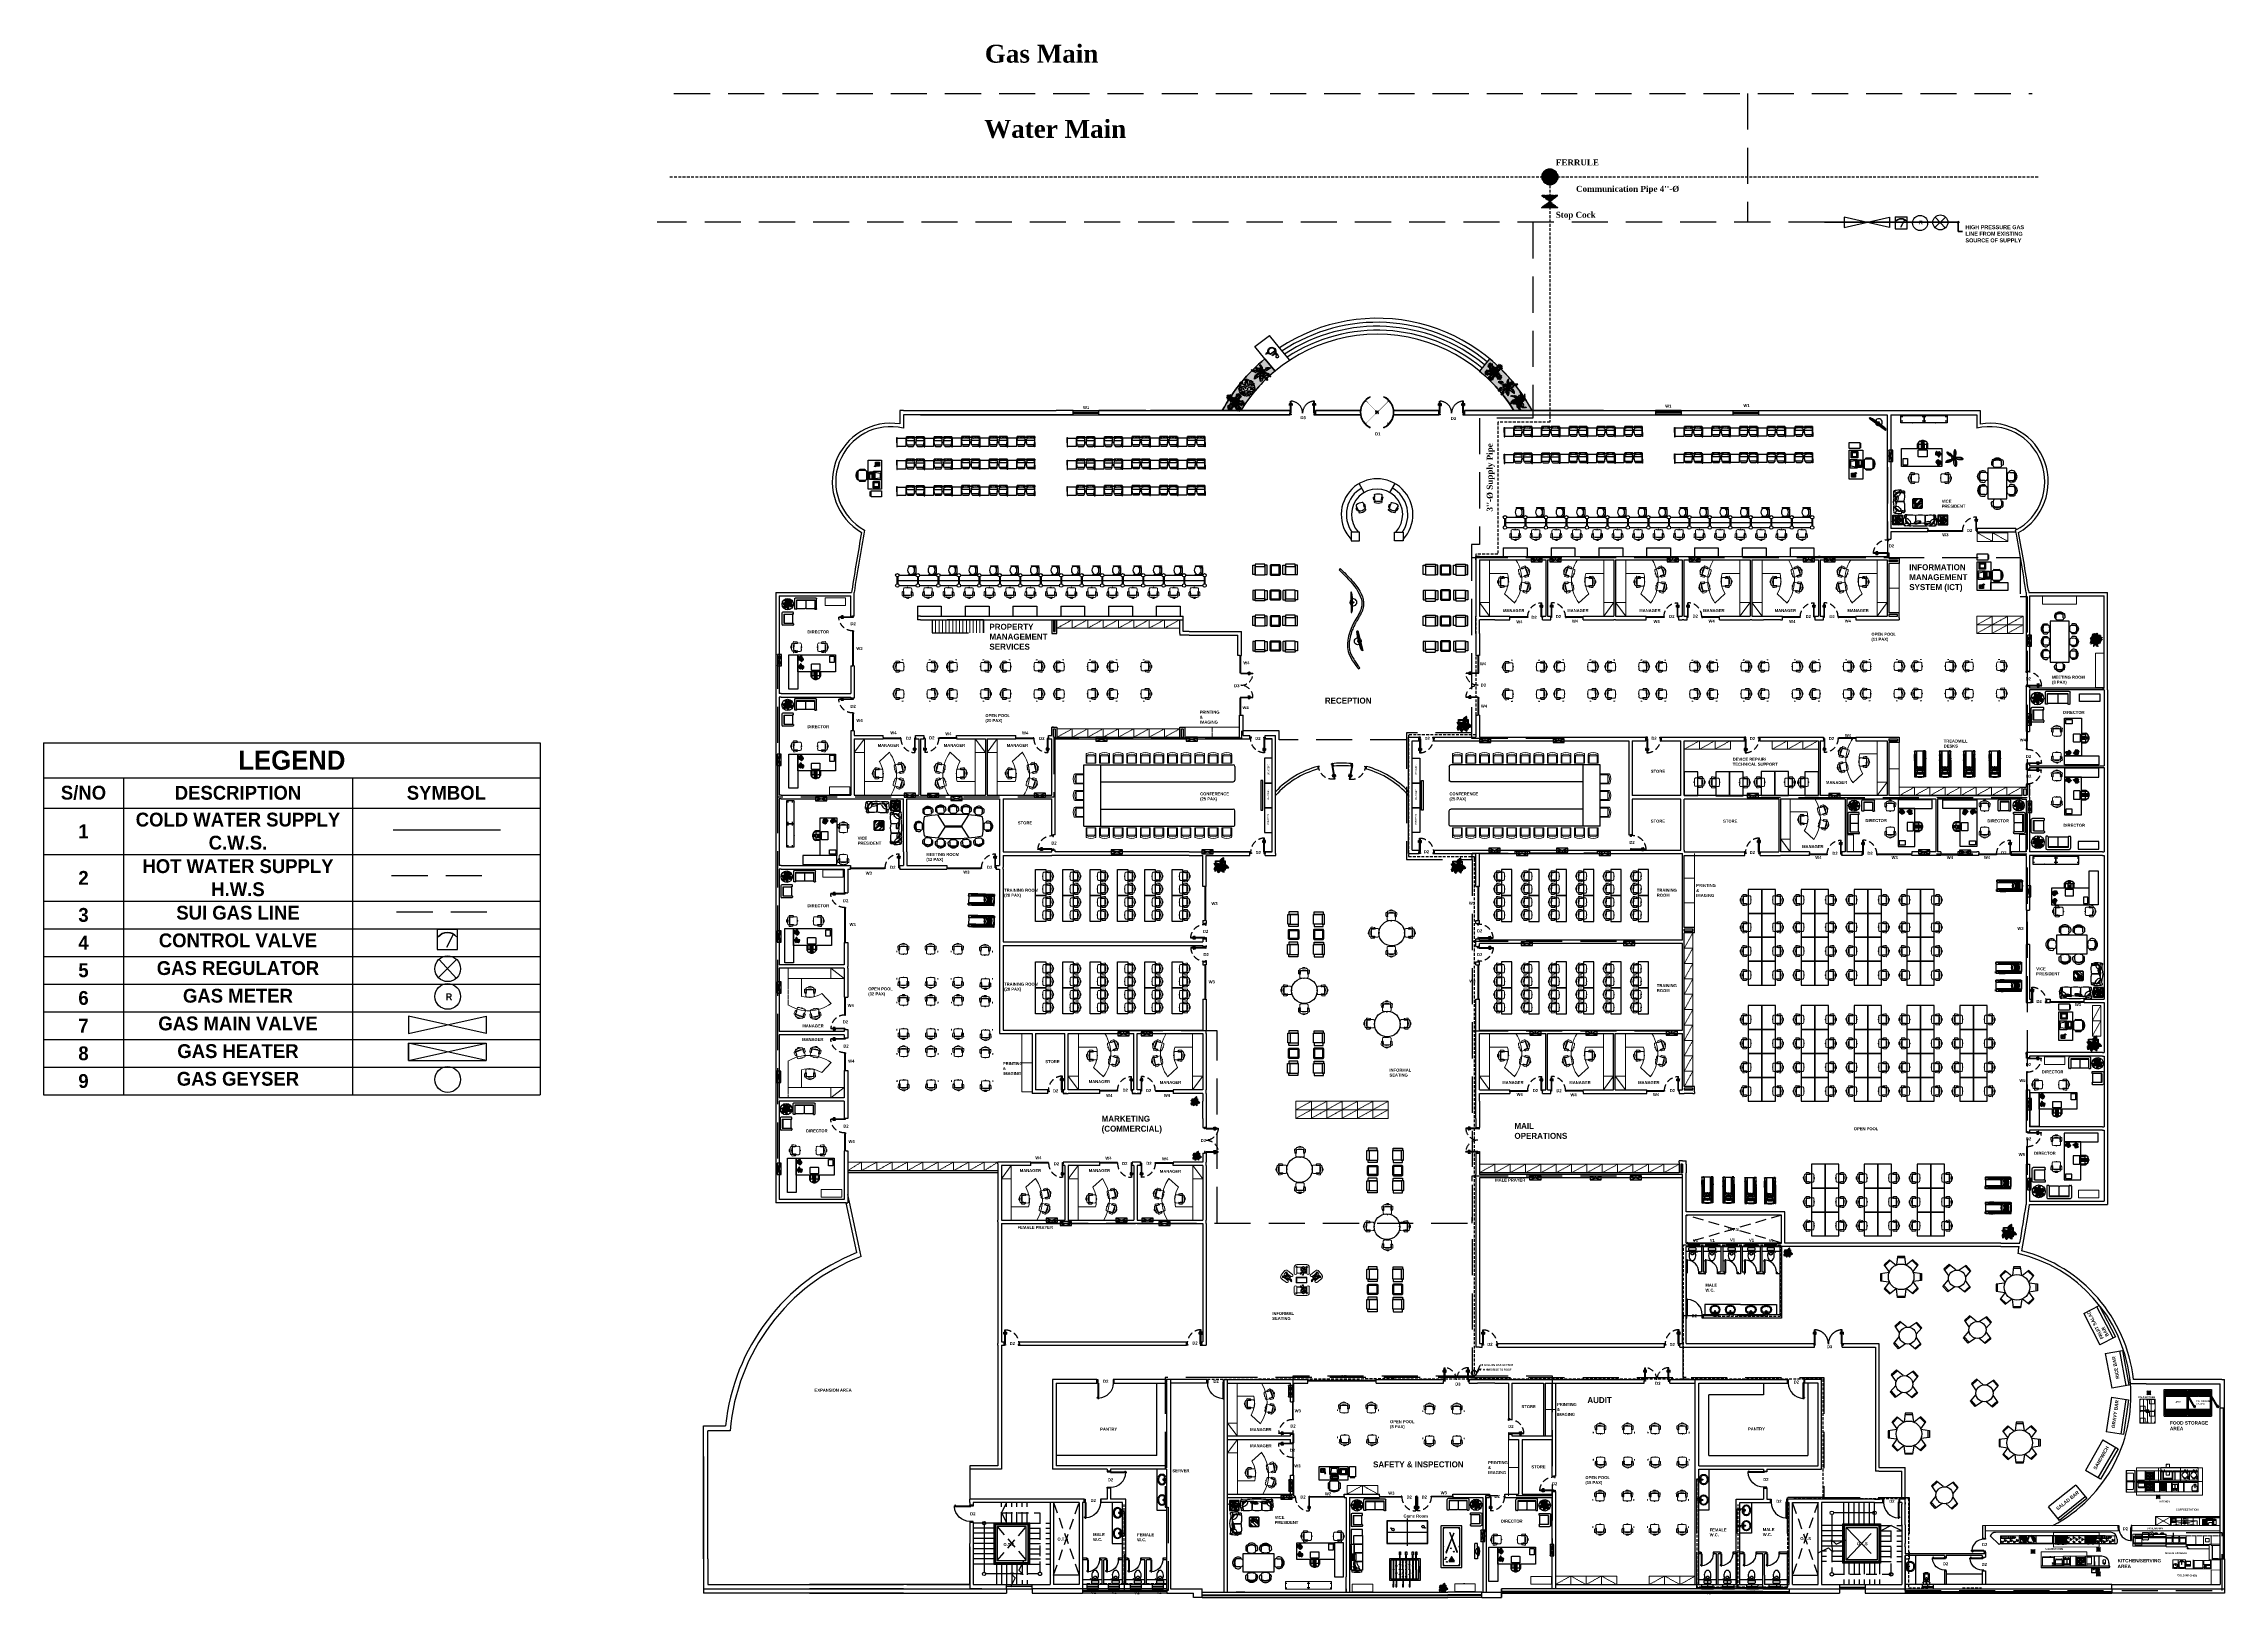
# Model space of a CAD drawing. Header units: inches. Extents: x 482566 to 494966, y -26460 to -22226.
# Drawn here: x 482566 to 488316, y -26320 to -22226 of the extents above; entities outside this region: 8.
import ezdxf
from ezdxf import colors
from ezdxf.entities.mleader import LeaderData, LeaderLine
from ezdxf.enums import TextEntityAlignment as Align
from ezdxf.math import Vec2, Vec3

# ---------------------------------------------------------------- set-up
doc = ezdxf.new("R2010")
doc.units = ezdxf.units.IN
doc.header["$LTSCALE"] = 15
doc.header["$MEASUREMENT"] = 0
doc.header["$PDMODE"] = 1
for name, pattern in [('ACAD_ISO03W100', [30, 12, -18]), ('AUSGEZOGEN', [0]), ('DASHED', [0.75, 0.5, -0.25]), ('HIDDEN', [9.525, 6.35, -3.175]), ('HIDDEN2', [0.1875, 0.125, -0.0625]), ('TRATTEGGIATA2', [9.525, 6.35, -3.175])]:
    doc.linetypes.add(name, pattern=pattern)
doc.layers.add('000obiecte', color=7, linetype='Continuous', lineweight=5, true_color=0xb6bbaa)
for name, color, linetype in [('1', 7, 'Continuous'), ('1-COL-HAT', 5, 'Continuous'), ('3', 1, 'Continuous'), ('_new', 212, 'Continuous'), ('_text', 7, 'Continuous'), ('A-DIMENSION', 4, 'Continuous'), ('A-Door', 1, 'Continuous'), ('A-FIX', 6, 'Continuous'), ('A-fixt', 6, 'Continuous'), ('A-GLASS', 4, 'Continuous'), ('A-HATCH', 8, 'Continuous'), ('A-STAIR', 1, 'Continuous'), ('A-STAIRS', 1, 'Continuous'), ('A-TEXT-BLK', 7, 'Continuous'), ('A-WALL', 7, 'Continuous'), ('A_FURN', 250, 'Continuous'), ('aaaa corp comercial', 7, 'Continuous'), ('ARBOLES', 7, 'Continuous'), ('bath dim.', 41, 'Continuous'), ('cad-block.com', 250, 'Continuous'), ('Ceco.NET 17', 3, 'Continuous'), ('COLD WATER SUPPLY', 170, 'Continuous'), ('FITS', 3, 'Continuous'), ('furniture', 4, 'Continuous'), ('GLAZING', 4, 'Continuous'), ('Grass', 90, 'Continuous'), ('HOLE', 2, 'HIDDEN2'), ('Hot water supply', 10, 'TRATTEGGIATA2'), ('I-DOORS', 104, 'Continuous'), ('I-FURN', 4, 'Continuous'), ('I-WALL-FULL', 5, 'Continuous'), ('I-WALL-IN', 3, 'Continuous'), ('k3-coldrooms', 3, 'Continuous'), ('K3-TEXT', 167, 'AUSGEZOGEN'), ('MAR22', 255, 'Continuous'), ('orange', 20, 'Continuous'), ('Parking', 7, 'Continuous'), ('pillow', 250, 'Continuous'), ('S_COULMN', 7, 'Continuous'), ('SCREEN', 252, 'Continuous'), ('SUI GAS LINE', 30, 'TRATTEGGIATA2'), ('Treadmill Desk', 123, 'Continuous'), ('ventilation', 191, 'Continuous'), ('Water Main', 5, 'DASHED')]:
    doc.layers.add(name, color=color, linetype=linetype)
for name, color, linetype, lineweight in [('A-furniture', 50, 'Continuous', 9), ('A-WALL-CONC', 2, 'Continuous', 9), ('a-wallhatch', 252, 'Continuous', 9), ('BLHATCH', 8, 'Continuous', 5), ('COL', 40, 'Continuous', 40), ('COL HATCH', 56, 'Continuous', 0), ('DIM', 6, 'Continuous', 13), ('I-ANNO-TEXT', 7, 'Continuous', 18), ('p', 76, 'Continuous', 5), ('PLANTS', 84, 'Continuous', 13), ('steps', 165, 'Continuous', 9), ('TC-EQUIPMENT', 251, 'Continuous', 5), ('TEXT', 6, 'Continuous', 13), ('TREE', 94, 'Continuous', 0)]:
    doc.layers.add(name, color=color, linetype=linetype, lineweight=lineweight)
doc.styles.add('DIM_FONT', font='SIMPLEX', dxfattribs={"width": 0.8})
doc.styles.add('F-TEXT', font='techl___.ttf')
doc.styles.add('ISO', font='ISO', dxfattribs={"width": 0.85})
doc.styles.add('MICRO', font='')
doc.styles.get("Standard").update_dxf_attribs({"font": ''})
doc.styles.get('MICRO').set_extended_font_data('MicrogrammaSSi', bold=True)
doc.styles.get('Standard').set_extended_font_data('MicrogrammaSSi', bold=True)
pattern_1 = [(45, (-14025.69636, 143.73362), (-0.088388347648, 0.088388347648), [])]

# ---------------------------------------------------------------- blocks, each defined once
blk = doc.blocks.new('2D-L100')
at = {"layer": 'A-Door'}
for p, q in [((0.05, 0.2), (0, 0.2)), ((0, 0.2), (0, 0)), ((0, 0), (0.05, 0)), ((0.04, 1.07), (0.05, 1.07)), ((0.04, 1.05), (0.05, 1.05)), ((0.09, 1.1), (0.05, 1.1)), ((0.05, 0.2), (0.05, 1.1)), ((0.09, 1), (0.05, 1)), ((0.05, 0.3), (0.09, 0.3)), ((0.05, 0.2), (0.09, 0.2)), ((0.05, 0), (0.05, 0.2)), ((0.07, 0.95), (0.07, 1.15)), ((0.07, 0.35), (0.07, 0.15)), ((0.09, 0.2), (0.09, 1.1)), ((0.95, 0.2), (1, 0.2)), ((0.95, 0), (0.95, 0.2)), ((1, 0), (0.95, 0)), ((1, 0.2), (1, 0))]:
    blk.add_line(p, q, dxfattribs=at)
blk.add_circle((0.02, 1.06), 0.02, dxfattribs=at)
blk.add_arc((0.05, 0.2), 0.9, 0, 87.4527, dxfattribs=at)
blk = doc.blocks.new('1D-L080')
at = {"layer": 'A-Door'}
for p, q in [((0, 0.1), (0, 0)), ((0.05, 0.1), (0, 0.1)), ((0, 0), (0.05, 0)), ((0.04, 0.77), (0.05, 0.77)), ((0.04, 0.75), (0.05, 0.75)), ((0.05, 0.1), (0.05, 0.8)), ((0.09, 0.8), (0.05, 0.8)), ((0.09, 0.7), (0.05, 0.7)), ((0.05, 0.2), (0.09, 0.2)), ((0.05, 0), (0.05, 0.1)), ((0.05, 0.1), (0.09, 0.1)), ((0.07, 0.65), (0.07, 0.85)), ((0.07, 0.25), (0.07, 0.05)), ((0.09, 0.1), (0.09, 0.8)), ((0.75, 0.1), (0.8, 0.1)), ((0.75, 0), (0.75, 0.1)), ((0.8, 0), (0.75, 0)), ((0.8, 0.1), (0.8, 0))]:
    blk.add_line(p, q, dxfattribs=at)
blk.add_circle((0.02, 0.76), 0.02, dxfattribs=at)
blk.add_arc((0.05, 0.1), 0.7, 0, 86.7242, dxfattribs=at)
blk = doc.blocks.new('wc01')
at = {"layer": 'A-fixt'}
for p, q in [((-0.2, 0), (-0.2, 0.11)), ((0.2, 0), (-0.2, 0)), ((-0.17, 0.19), (-0.17, 0.61)), ((0.17, 0.19), (-0.17, 0.19)), ((-0.15, 0.16), (-0.15, 0.19)), ((-0.15, 0.16), (0.15, 0.16)), ((-0.11, 0.59), (-0.11, 0.3)), ((-0.11, 0.3), (-0.11, 0.39)), ((-0.09, 0.69), (0.09, 0.69)), ((0.06, 0.63), (-0.06, 0.63)), ((-0.06, 0.32), (-0.06, 0.35)), ((-0.06, 0.25), (0.02, 0.25)), ((0.03, 0.29), (-0.03, 0.29)), ((-0.02, 0.39), (0.02, 0.39)), ((0.02, 0.25), (0.06, 0.25)), ((0.06, 0.35), (0.06, 0.32)), ((0.1, 0.3), (0.1, 0.59)), ((0.15, 0.16), (0.15, 0.19)), ((0.17, 0.61), (0.17, 0.19)), ((0.2, 0.11), (0.2, 0))]:
    blk.add_line(p, q, dxfattribs=at)
for radius in [0.0286, 0.0184]:
    blk.add_circle((0, 0.08), radius, dxfattribs=at)
for centre, radius, start, end in [((-0.15, 0.11), 0.05, 90, 180), ((-0.08, 0.61), 0.0856, 94.9518, 180), ((-0.06, 0.59), 0.0434, 90, 180), ((-0.06, 0.3), 0.0434, 180, 270), ((-0.02, 0.35), 0.0434, 90, 180), ((-0.03, 0.32), 0.0271, 180, 270), ((0.02, 0.35), 0.0434, 0, 90), ((0.03, 0.32), 0.0271, 270, 0), ((0.06, 0.59), 0.0434, 0, 90), ((0.06, 0.3), 0.0434, 270, 0), ((0.08, 0.61), 0.0854, 0, 86.0282), ((0.15, 0.11), 0.05, 360, 90)]:
    blk.add_arc(centre, radius, start, end, dxfattribs=at)
blk = doc.blocks.new('washe02')
at = {"layer": 'A-fixt'}
for p, q in [((-0.3, -0.25), (-0.3, -0.25)), ((-0.25, -0.25), (-0.25, -0.25)), ((-0.02, -0.1), (-0.14, -0.1)), ((0.14, -0.1), (0.02, -0.1)), ((0.25, -0.25), (0.25, -0.25))]:
    blk.add_line(p, q, dxfattribs=at)
for centre in [(-0.07, -0.05), (0, -0.05), (0.07, -0.05)]:
    blk.add_circle(centre, 0.0195, dxfattribs=at)
for centre, radius, start, end in [((-0.06, -0.25), 0.243, 102.5792, 179.3394), ((-0.06, -0.25), 0.243, 180.6606, 257.4208), ((-0.06, -0.25), 0.195, 145.7108, 179.3394), ((-0.06, -0.25), 0.195, 180.6606, 257.4208), ((-0.14, -0.19), 0.0973, 90, 145.7108), ((0, -0.5), 0.5, 90, 102.5792), ((0, 0), 0.5, 257.4208, 270), ((0, 0), 0.451, 257.4208, 270), ((0, -0.05), 0.0292, 0, 180), ((0.94, 0.03), 0.973, 184.5022, 191.8586), ((0, -0.17), 0.0292, 123.7169, 56.2831), ((0, -0.17), 0.0195, 136.5893, 43.4107), ((0, -0.17), 0.0114, 180, 0), ((0, -0.5), 0.5, 77.4208, 90), ((0, 0), 0.451, 270, 282.5792), ((0, 0), 0.5, 270, 282.5792), ((-0.94, 0.03), 0.973, 348.1414, 355.4978), ((0.06, -0.25), 0.195, 282.5792, 359.3394), ((0.06, -0.25), 0.243, 0.6606, 77.4208), ((0.06, -0.25), 0.243, 282.5792, 359.3394), ((0.14, -0.19), 0.0973, 34.2892, 90), ((0.06, -0.25), 0.195, 0.6606, 34.2892), ((0, -0.25), 0.299, 359.3394, 360), ((0, -0.25), 0.299, 0, 0.6606)]:
    blk.add_arc(centre, radius, start, end, dxfattribs=at)
blk = doc.blocks.new('2D-R120')
at = {"layer": 'A-Door'}
for p, q in [((-1.15, 0.2), (-1.2, 0.2)), ((-1.2, 0.2), (-1.2, 0)), ((-1.2, 0), (-1.15, 0)), ((-1.15, 0), (-1.15, 0.2)), ((-0.09, 1.3), (-0.05, 1.3)), ((-0.09, 0.2), (-0.09, 1.3)), ((-0.09, 1.2), (-0.05, 1.2)), ((-0.05, 0.3), (-0.09, 0.3)), ((-0.05, 0.2), (-0.09, 0.2)), ((-0.07, 1.15), (-0.07, 1.35)), ((-0.07, 0.35), (-0.07, 0.15)), ((-0.05, 0.2), (-0.05, 1.3)), ((-0.04, 1.27), (-0.05, 1.27)), ((-0.04, 1.25), (-0.05, 1.25)), ((-0.05, 0), (-0.05, 0.2)), ((-0.05, 0.2), (0, 0.2)), ((0, 0), (-0.05, 0)), ((0, 0.2), (0, 0))]:
    blk.add_line(p, q, dxfattribs=at)
blk.add_circle((-0.02, 1.26), 0.02, dxfattribs=at)
blk.add_arc((-0.05, 0.2), 1.1, 92.0839, 180, dxfattribs=at)
blk = doc.blocks.new('A$C6A0E07C9')
at = {"layer": 'A-furniture'}
for p, q in [((-0.29, 0.03), (-0.28, 0.04)), ((-0.29, 0.02), (-0.29, 0.03)), ((-0.29, 0.01), (-0.29, 0.02)), ((-0.28, 0), (-0.29, 0.01)), ((-0.28, 0.04), (-0.27, 0.05)), ((-0.28, 0.04), (-0.28, 0.04)), ((-0.27, 0), (-0.28, 0)), ((-0.27, 0.18), (-0.27, 0.2)), ((-0.21, 0.27), (0.12, 0.29)), ((-0.01, 0.24), (-0.03, 0.24)), ((-0.01, 0.25), (-0.01, 0.24)), ((-0.01, 0.24), (-0.01, 0.24)), ((-0.01, 0.24), (-0.01, 0.24)), ((0.04, 0.25), (0, 0.25)), ((0.04, 0.25), (0.05, 0.25)), ((0.04, 0.25), (0.04, 0.25)), ((0.05, 0.25), (0.05, 0.25)), ((0.05, 0.25), (0.05, 0.25)), ((0.16, 0.25), (0.18, -0.17)), ((0.31, 0.12), (0.35, 0.12)), ((0.31, 0.12), (0.31, 0.12)), ((0.32, 0.15), (0.32, 0.13)), ((0.35, 0.11), (0.36, 0.09)), ((0.36, 0.09), (0.37, 0.05)), ((0.37, 0.05), (0.36, 0.01)), ((0.36, 0.01), (0.36, -0.01)), ((-0.26, 0), (-0.27, 0)), ((-0.19, -0.22), (0.14, -0.2)), ((0.01, -0.18), (0, -0.18)), ((0.01, -0.18), (0.01, -0.18)), ((0.01, -0.18), (0.01, -0.18)), ((0.01, -0.18), (0.01, -0.18)), ((0.06, -0.18), (0.02, -0.18)), ((0.06, -0.18), (0.07, -0.18)), ((0.07, -0.17), (0.07, -0.17)), ((0.07, -0.17), (0.07, -0.17)), ((0.07, -0.18), (0.07, -0.17)), ((0.3, -0.15), (0.28, -0.16)), ((0.31, -0.02), (0.32, -0.02)), ((0.32, -0.02), (0.35, -0.01)), ((0.35, -0.01), (0.36, -0.01)), ((0.36, -0.01), (0.36, -0.01))]:
    blk.add_line(p, q, dxfattribs=at)
for centre, radius, start, end in [((0.59, -0.04), 0.893, 162.1203, 164.4323), ((0.18, 0.14), 0.452, 175.5289, 182.0991), ((72.22, 3.63), 72.57, 182.7653, 182.9249), ((-0.21, 0.22), 0.0487, 94.526, 161.0109), ((0.03, 0.28), 0.0792, 129.4999, 189.1152), ((-0.02, 0.27), 0.0292, 192.0047, 264.4409), ((0.01, 0.28), 0.0635, 94.0792, 117.5938), ((0, 0.24), 0.00623, 84.8455, 131.3174), ((0.22, -0.89), 1.26, 92.3594, 100.1757), ((0.04, 0.24), 0.0101, 64.5281, 88.6391), ((0, 1.55), 1.31, 272.0899, 276.676), ((0.12, 0.24), 0.0463, 34.0902, 88.4441), ((0.15, 0.27), 0.0211, 279.8693, 313.3434), ((0.11, 0.33), 0.0879, 309.6726, 333.0223), ((-0.25, 0.02), 0.471, 334.5973, 30.9732), ((0.19, 0.18), 0.0779, 100.0525, 108.2672), ((0.17, 0.24), 0.0129, 130.1366, 158.0173), ((0.17, 0.35), 0.0192, 28.1256, 89.2436), ((-1.13, 2.79), 2.85, 297.1157, 298.0695), ((-0.92, -0.01), 1.14, 14.0931, 15.0056), ((0.12, 0.32), 0.0749, 330.3794, 24.513), ((0.23, 0.22), 0.0597, 72.5282, 107.7011), ((0.2, 0.22), 0.0806, 25.5198, 45.5387), ((-0.3, 0.03), 0.614, 339.6108, 22.0467), ((0.13, 0.12), 0.189, 8.0925, 40.8276), ((0.31, 0.13), 0.0088, 301.088, 3.1667), ((0.35, 0.11), 0.00513, 22.8184, 91.0076), ((0.08, -0.06), 0.341, 182.481, 200.7553), ((-0.19, -0.16), 0.0572, 202.8821, 266.1169), ((0, -0.21), 0.0292, 101.2525, 173.6887), ((0.05, -0.21), 0.0792, 176.5782, 236.1936), ((0.02, -0.18), 0.00623, 234.376, 280.848), ((0.03, -0.21), 0.0635, 248.0997, 271.6142), ((0.13, 0.98), 1.26, 265.5178, 273.334), ((0.06, -0.17), 0.0101, 277.0543, 301.1654), ((0.15, -1.48), 1.31, 89.0174, 93.6036), ((0.14, -0.16), 0.0449, 276.7939, 330.1521), ((0.17, -0.19), 0.0211, 52.3501, 85.8241), ((0.2, -0.16), 0.0211, 212.6602, 229.0352), ((0.16, -0.29), 0.122, 63.0548, 80.6357), ((0.14, -0.25), 0.0879, 32.6712, 56.0209), ((0.2, -0.26), 0.0192, 276.4498, 337.5679), ((-0.92, -0.01), 1.14, 350.6964, 351.6126), ((0.15, -0.24), 0.0749, 341.1805, 35.314), ((0.32, 0.06), 0.26, 246.1539, 250.8174), ((0.25, -0.15), 0.0392, 254.2998, 275.9911), ((0.25, -0.14), 0.0518, 269.3553, 293.3788), ((0.12, -0.04), 0.211, 328.6962, 1.8079), ((0.32, -0.03), 0.00903, 2.1237, 63.3709)]:
    blk.add_arc(centre, radius, start, end, dxfattribs=at)
blk = doc.blocks.new('205')
at = {"layer": 'A-furniture'}
for p, q in [((-290, 207), (-290, -310)), ((-240, 168), (-240, -310)), ((-240, 130), (240, 130)), ((240, -310), (240, 168)), ((290, -310), (290, 207)), ((-290, -310), (290, -310))]:
    blk.add_line(p, q, dxfattribs=at)
for centre, radius, start, end in [((-240, 207), 50, 114.90106, 180), ((0, -310), 535, 57.17629, 122.82371), ((0, -310), 620, 65.09894, 114.90106), ((240, 207), 50, 360, 65.09894)]:
    blk.add_arc(centre, radius, start, end, dxfattribs=at)
at = {"layer": 'A-furniture', "style": 'ISO', "width": 0.85, "flags": 3}
blk.add_attdef('KAB', text='', height=100, dxfattribs=at).set_placement((0, 0), align=Align.CENTER)
blk = doc.blocks.new('gwraghe')
at = {"linetype": 'ByBlock'}
for points in [[(219, -117, 0.299055), (155, -15, 0.0458518), (0, 0, 0.0458518), (-155, -15, 0.299055), (-219, -117)], [(-202, -394), (-238, -398, -0.2849497), (-272, -372, -0.1357137), (-293, -146, -0.3033065), (-237, -109, -0.3923283), (-210, -137, 0.0289416), (-206, -316, 0.0741551), (-185, -357)], [(-185, -357, 0.108081), (0, -397, 0.108081), (185, -357)], [(202, -394), (238, -398, 0.2849497), (272, -372, 0.1357137), (293, -146, 0.3033065), (237, -109, 0.3923283), (210, -137, -0.0289416), (206, -316, -0.0741551), (185, -357)]]:
    blk.add_lwpolyline(points, format="xyb", dxfattribs=at)
blk.add_lwpolyline([(0, -506, 0.2140729), (200, -416, 0.1127343), (199, -370, 0.2494893), (185, -357, -0.0872623), (182, -385, -0.1410422), (0, -438, -0.1410422), (-182, -385, -0.0872623), (-185, -357, 0.2494893), (-199, -370, 0.1127343), (-200, -416, 0.2140729)], format="xyb", close=True, dxfattribs=at)
blk = doc.blocks.new('geriafguaoijio')
at = {"linetype": 'ByBlock'}
blk.add_lwpolyline([(550, -2400), (550, 0), (-550, 0), (-550, -2400)], close=True, dxfattribs=at)
at = {"linetype": 'ByBlock', "xscale": -1}
for p, rotation in [((0, 46), 180), ((588, -453), 90), ((588, -1200), 90), ((-588, -1947), 270)]:
    blk.add_blockref('gwraghe', p, dxfattribs=dict(at, rotation=rotation))
at = {"linetype": 'ByBlock'}
for p, rotation in [((-588, -453), 270), ((-588, -1200), 270), ((588, -1947), 90)]:
    blk.add_blockref('gwraghe', p, dxfattribs=dict(at, rotation=rotation))
blk.add_blockref('gwraghe', (0, -2446), dxfattribs=at)
blk = doc.blocks.new('A$C443E2A03')
at = {"layer": 'a-wallhatch', "color": 3}
for centre, radius, start, end in [((-155, -114), 145, 43.1229, 122.92455), ((-174, -212), 228, 62.66846, 105.04358), ((116, 249), 297, 196.93207, 234.25292), ((-309, -85), 285, 20.11754, 60.44515), ((192, 110), 249, 151.96176, 204.27195), ((-713, 100), 696, 358.81832, 10.47152), ((514, -63), 551, 153.83352, 168.92891), ((-238, 172), 279, 319.68362, 354.56301), ((-431, 317), 551, 319.76488, 342.39593), ((-213, 137), 237, 339.12223, 28.38411), ((-125, 113), 169, 318.01556, 11.17181), ((-499, 164), 519, 344.55438, 1.81574), ((-78, 218), 249, 291.9575, 344.26769), ((148, -269), 285, 75.7843, 116.11191), ((73, 267), 297, 261.97653, 299.29738), ((458, -220), 519, 134.41371, 143.33951), ((568, -414), 696, 125.75793, 137.41113), ((29, -1884), 1861, 92.36037, 98.47604), ((-173, 303), 353, 258.14296, 290.7676), ((7, -272), 237, 103.15124, 140.43729), ((-182, 45), 166, 272.28814, 321.45835), ((-309, 12), 279, 317.30933, 352.18873), ((-190, -32), 169, 300.70053, 353.85678), ((99, -148), 169, 142.37267, 173.46807), ((216, -199), 279, 144.04073, 148.72518), ((147, -87), 166, 174.7711, 223.94131), ((-209, -185), 237, 355.79216, 33.07821), ((318, 105), 353, 205.46185, 238.08649), ((-1340, -1334), 1861, 37.75342, 43.86908), ((17, -183), 145, 13.3049, 93.10655), ((-37, -267), 228, 31.18587, 73.56099)]:
    blk.add_arc(centre, radius, start, end, dxfattribs=at)
blk = doc.blocks.new('A$C401931C0')
at = {"layer": 'BLHATCH', "color": 76, "lineweight": 0}
blk.add_arc((448, 204), 481, 158.33763, 163.02636, dxfattribs=at)
at = {"layer": 'p', "lineweight": 5}
for centre, radius, start, end in [((-328, -283), 399, 59.52197, 108.78385), ((-170, 384), 420, 232.3615, 284.67169), ((-409, -1125), 1176, 79.21806, 90.87126), ((-455, -751), 876, 64.95412, 82.21548), ((208, 872), 931, 234.23326, 249.32865), ((-264, -143), 285, 38.4153, 91.57155), ((-394, -314), 471, 49.62794, 74.96275), ((455, 734), 876, 214.81345, 223.73925), ((-690, -594), 931, 43.44274, 62.79567), ((-427, -35), 420, 11.16369, 64.66743), ((809, 863), 1176, 206.15767, 217.81087), ((106, 49), 319, 181.17401, 182.51021), ((106, 49), 319, 167.46469, 172.48471), ((106, 49), 319, 161.81501, 164.40685), ((106, 49), 297, 183.43499, 183.48948), ((106, 49), 319, 149.69108, 154.55937), ((106, 49), 297, 164.25284, 164.36958), ((448, 204), 481, 156.18404, 196.51165), ((-464, 230), 501, 342.37627, 19.69712), ((268, 11), 245, 93.70464, 173.50629), ((1803, -2573), 3142, 118.15316, 124.26882), ((-127, 593), 597, 285.86159, 318.48623), ((394, -103), 385, 111.58561, 153.96073), ((208, -367), 400, 76.1919, 113.47795), ((145, 253), 281, 255.17084, 304.34105), ((281, -142), 237, 93.03257, 142.29445), ((355, -358), 446, 112.61914, 125.87397), ((152, -52), 249, 45.86784, 98.17804), ((468, 796), 696, 239.66827, 251.32147), ((141, 239), 249, 265.8721, 318.1823), ((517, -584), 696, 112.72867, 124.38186), ((204, -414), 551, 73.67522, 96.30627), ((335, 616), 519, 248.32405, 257.24985), ((372, -414), 519, 98.46472, 115.72609), ((168, 604), 551, 267.74387, 282.83925), ((267, -52), 169, 71.9259, 125.08215), ((258, -179), 279, 73.59396, 108.47335), ((46, 67), 297, 15.88687, 53.20773), ((505, 353), 285, 189.69465, 230.02225), ((522, -139), 285, 134.02789, 174.35549), ((45, 114), 297, 310.84241, 348.16326), ((479, 198), 145, 127.21525, 207.0169), ((486, 13), 145, 157.03324, 236.83489), ((579, 183), 228, 145.09621, 187.47133), ((414, 386), 279, 257.95107, 262.63552), ((434, -179), 279, 71.21967, 106.09907), ((584, 35), 228, 176.5788, 218.95392), ((2082, -576), 1861, 151.66376, 157.77942), ((2030, 898), 1861, 206.27071, 212.38638), ((94, 357), 353, 319.37219, 351.99684), ((113, -172), 353, 12.0533, 44.67794), ((426, -52), 169, 54.61087, 107.76713), ((573, -8), 237, 109.7025, 146.98856), ((415, 259), 169, 256.28301, 287.37841), ((565, 225), 237, 217.06158, 254.34763), ((339, 278), 166, 288.68144, 337.85165), ((352, -76), 166, 26.19849, 75.36869), ((106, 49), 319, 351.17825, 357.4061), ((14, -504), 481, 100.51728, 140.84489), ((-423, 297), 501, 277.33181, 314.65266), ((105, -256), 245, 123.52264, 203.32429), ((264, -316), 385, 143.0682, 185.44332), ((-593, -169), 597, 338.5427, 11.16734), ((3103, -449), 3142, 172.76011, 178.87578), ((414, -30), 400, 183.55098, 220.83703), ((234, 157), 285, 222.77241, 253.8678), ((-148, -478), 471, 37.70907, 67.90401), ((-41, -292), 285, 21.10027, 74.25652), ((-168, -256), 281, 352.68788, 41.85809), ((350, 337), 471, 247.02437, 259.31986), ((234, 157), 285, 260.97865, 275.92866)]:
    blk.add_arc(centre, radius, start, end, dxfattribs=at)
at = {"layer": 'p', "color": 76, "lineweight": 5}
for centre, radius, start, end in [((-170, 384), 420, 232.3615, 265.69285), ((-409, -1125), 1176, 80.39123, 90.87126), ((-328, -283), 399, 72.58019, 90.28314), ((208, 872), 931, 238.10027, 243.13273), ((-264, -143), 285, 77.16004, 91.57155), ((-394, -314), 471, 66.32321, 74.96275), ((455, 734), 876, 214.81345, 221.95658), ((-690, -594), 931, 56.89747, 62.79567), ((809, 863), 1176, 206.15767, 213.74732), ((-427, -35), 420, 45.15808, 64.66743), ((415, 259), 169, 272.70982, 287.37841), ((352, -76), 166, 26.19849, 64.07313), ((565, 225), 237, 233.82236, 254.34763), ((14, -504), 481, 115.12802, 140.84489), ((-423, 297), 501, 277.3318, 301.82252), ((105, -256), 245, 159.81498, 203.32429), ((264, -316), 385, 161.44363, 185.44332), ((3103, -449), 3142, 176.1697, 178.87578), ((-593, -169), 597, 338.5427, 352.07046), ((486, 13), 145, 228.92238, 236.83489), ((584, 35), 228, 213.39352, 218.95392), ((2030, 898), 1861, 209.85439, 212.38638), ((113, -172), 353, 12.0533, 29.12688)]:
    blk.add_arc(centre, radius, start, end, dxfattribs=at)
at = {"layer": 'p', "color": 7, "lineweight": 9}
for radius, start, end in [(319, 181.17401, 182.51021), (308, 182.27575, 182.97064), (319, 4.46911, 7.56769), (319, 213.83853, 223.54036), (319, 334.19964, 346.07838)]:
    blk.add_arc((106, 49), radius, start, end, dxfattribs=at)
at = {"layer": 'p', "color": 7, "lineweight": 5}
for radius, start, end in [(319, 167.46469, 171.08869), (319, 161.81501, 164.40685), (308, 167.9037, 172.81902), (308, 163.00266, 164.34759), (297, 168.43298, 173.20819), (319, 149.69108, 154.55937), (308, 150.69962, 154.85396), (297, 151.7654, 155.19833), (319, 111.82462, 137.87289), (319, 111.82462, 137.87289), (308, 113.47454, 138.19588), (297, 115.18351, 138.19588), (319, 40.93462, 105.70734), (308, 39.85225, 105.70734), (297, 38.40135, 105.70734), (297, 24.10004, 33.79623), (308, 25.96055, 35.95385), (319, 27.6191, 37.65286), (297, 337.21657, 350.91896), (297, 17.97415, 20.77901), (308, 19.25678, 22.24775), (297, 12.651, 14.02793), (319, 20.29343, 23.70443), (297, 6.61165, 8.23494), (297, 356.4851, 0.76379), (308, 12.49214, 14.29173), (308, 5.59647, 7.81654), (308, 353.797, 358.89958), (319, 12.20765, 14.6782), (319, 351.17825, 357.4061), (319, 4.46911, 7.56769), (319, 195.24383, 201.55453), (319, 195.24383, 201.55453), (308, 195.9552, 201.44842), (297, 196.65526, 201.38517), (319, 213.83853, 223.54036), (308, 213.8887, 222.56888), (297, 213.89398, 221.64839), (319, 229.30789, 244.37969), (319, 229.30789, 244.37969), (308, 228.49251, 243.54547), (297, 227.68885, 242.65228), (319, 250.07675, 267.69746), (319, 250.07675, 267.69746), (308, 249.61066, 266.03787), (297, 249.06355, 264.34017), (297, 271.32723, 334.52518), (308, 271.2989, 333.65492), (319, 271.19164, 333.03669), (319, 271.19164, 333.03669), (308, 335.54237, 348.32889), (319, 334.19964, 346.07838)]:
    blk.add_arc((106, 49), radius, start, end, dxfattribs=at)
blk = doc.blocks.new('A$C2680647F')
at = {"layer": 'a-wallhatch'}
blk.add_line((234, 7), (296, 7), dxfattribs=at)
at = {"layer": 'p', "extrusion": (0, 0, -1), "xscale": 0.9000000000014552, "yscale": 0.9000000000014552, "zscale": -0.9}
blk.add_blockref('A$C443E2A03', (311, 70), dxfattribs=at)
at = {"layer": 'p', "extrusion": (0, 0, -1), "xscale": 0.8999999999975211, "yscale": 0.8999999999975211, "zscale": -0.9, "rotation": 276.0774682613726}
blk.add_blockref('A$C401931C0', (-29, 96), dxfattribs=at)
blk = doc.blocks.new('A$C1E297C89')
at = {"layer": 'p', "xscale": 0.1990655999786339, "yscale": 0.1990655999786339, "zscale": 0.1990655999786339, "rotation": 211.2487347795398}
blk.add_blockref('A$C2680647F', (55, 93), dxfattribs=at)
blk = doc.blocks.new('A$C137A2C16')
at = {"layer": 'PLANTS'}
for p, q in [((42, 54), (44, 60)), ((44, 53), (42, 54)), ((44, 60), (45, 60)), ((45, 60), (44, 53)), ((48, 61), (48, 56)), ((49, 61), (48, 61)), ((48, 56), (49, 56)), ((49, 56), (49, 61)), ((57, 48), (50, 47)), ((50, 47), (51, 44)), ((55, 65), (51, 65)), ((51, 65), (53, 63)), ((51, 57), (52, 58)), ((51, 56), (51, 57)), ((53, 56), (51, 56)), ((51, 44), (57, 46)), ((52, 62), (53, 62)), ((52, 58), (52, 62)), ((53, 63), (55, 65)), ((53, 62), (53, 56)), ((54, 57), (56, 59)), ((58, 55), (54, 57)), ((56, 59), (60, 56)), ((57, 65), (57, 67)), ((60, 65), (57, 65)), ((57, 46), (57, 48)), ((57, 67), (60, 67)), ((60, 56), (58, 55)), ((59, 54), (60, 55)), ((62, 52), (59, 54)), ((60, 67), (60, 65)), ((60, 55), (63, 53)), ((63, 53), (62, 52)), ((63, 52), (64, 52)), ((66, 49), (63, 52)), ((64, 52), (67, 50)), ((66, 64), (69, 62)), ((67, 50), (66, 49)), ((84, 50), (84, 48)), ((87, 61), (87, 60)), ((91, 67), (91, 66))]:
    blk.add_line(p, q, dxfattribs=at)
for points in [[(43, 47, 0.049118), (43, 46, 0.06291), (43, 46, 0.103199), (44, 46, 0.179861), (44, 46, 0.179861), (44, 46, 0.103199), (44, 46, 0.06291), (45, 46, 0.049118), (45, 47, 0.049118), (45, 48, 0.06291), (45, 48, 0.103199), (44, 48, 0.179861), (44, 49, 0.179861), (44, 48, 0.103199), (44, 48, 0.06291), (43, 48, 0.049118)], [(49, 44, 0.049118), (49, 43, 0.06291), (49, 42, 0.103199), (49, 42, 0.179861), (49, 42, 0.179861), (49, 42, 0.103199), (50, 42, 0.06291), (50, 43, 0.049118), (50, 43, 0.049118), (50, 44, 0.06291), (50, 45, 0.103199), (50, 45, 0.179861), (49, 45, 0.179861), (49, 45, 0.103199), (49, 45, 0.06291), (49, 44, 0.049118)], [(50, 69, 0.037444), (50, 68, 0.049921), (50, 67, 0.093255), (51, 66, 0.215661), (51, 66, 0.215661), (51, 66, 0.093255), (52, 67, 0.049921), (52, 68, 0.037444), (52, 69, 0.037444), (52, 70, 0.049921), (52, 71, 0.093255), (51, 71, 0.215661), (51, 71, 0.215661), (51, 71, 0.093255), (50, 71, 0.049921), (50, 70, 0.037444)], [(55, 66, 0.024378), (56, 66, 0.033607), (57, 67, 0.071679), (57, 67, 0.269423), (57, 68, 0.269423), (57, 68, 0.071679), (56, 68, 0.033607), (55, 68, 0.024378), (54, 67, 0.024378), (53, 67, 0.033607), (52, 67, 0.071679), (51, 66, 0.269423), (51, 66, 0.269423), (52, 66, 0.071679), (52, 66, 0.033607), (53, 66, 0.024378)], [(57, 61, 0.049118), (57, 60, 0.06291), (57, 60, 0.103199), (57, 60, 0.179861), (57, 59, 0.179861), (57, 59, 0.103199), (58, 60, 0.06291), (58, 60, 0.049118), (58, 61, 0.049118), (58, 62, 0.06291), (58, 62, 0.103199), (58, 62, 0.179861), (57, 62, 0.179861), (57, 62, 0.103199), (57, 62, 0.06291), (57, 62, 0.049118)], [(61, 68, 0.024378), (62, 69, 0.033607), (63, 69, 0.071679), (64, 70, 0.269423), (64, 70, 0.269423), (64, 70, 0.071679), (63, 70, 0.033607), (62, 70, 0.024378), (61, 70, 0.024378), (59, 69, 0.033607), (59, 69, 0.071679), (58, 68, 0.269423), (58, 68, 0.269423), (58, 68, 0.071679), (59, 68, 0.033607), (60, 68, 0.024378)], [(64, 70, 0.119964), (64, 70, 0.104948), (65, 69, 0.088944), (65, 69, 0.080201), (66, 69, 0.080201), (66, 70, 0.088944), (67, 70, 0.104948), (67, 70, 0.119964), (67, 71, 0.119964), (67, 71, 0.104948), (66, 71, 0.088944), (66, 71, 0.080201), (65, 71, 0.080201), (65, 71, 0.088944), (64, 71, 0.104948), (64, 70, 0.119964)], [(67, 71, 0.119964), (67, 71, 0.104948), (67, 71, 0.088944), (68, 71, 0.080201), (68, 71, 0.080201), (69, 71, 0.088944), (69, 71, 0.104948), (69, 72, 0.119964), (69, 72, 0.119964), (69, 72, 0.104948), (69, 73, 0.088944), (68, 73, 0.080201), (68, 73, 0.080201), (67, 73, 0.088944), (67, 72, 0.104948), (67, 72, 0.119964)]]:
    blk.add_lwpolyline(points, format="xyb", close=True, dxfattribs=at)
for centre, radius in [((47, 45), 0.988), ((49, 46), 0.697)]:
    blk.add_circle(centre, radius, dxfattribs=at)
for centre, radius, start, end in [((12, 36), 33.8, 92.3086, 110.9043), ((8, 99), 31.8, 254.5383, 268.1338), ((5, 68), 5.13, 75.0493, 136.4123), ((1, 68), 3.14, 55.3823, 95.2586), ((17, 43), 24, 112.9437, 128.9037), ((2, 77), 15.5, 269.5162, 299.5701), ((12, 87), 19.1, 240.0159, 249.6063), ((12, 79), 8.74, 193.3815, 260.5617), ((2, 68), 9.32, 15.7234, 78.2198), ((4, 28), 3.36, 71.7873, 103.1425), ((9, 38), 8.08, 227.6735, 244.3825), ((14, 3), 20.2, 100.2804, 118.9212), ((1, -4), 25, 75.928, 83.966), ((6, 13), 20.7, 83.6435, 91.5972), ((4, 29), 4.66, 45.0808, 76.1953), ((9, 37), 6.95, 234.9694, 279.6806), ((10, 38), 8.67, 242.0363, 258.0883), ((3, 20), 9.45, 64.9167, 82.9203), ((7, 30), 2.83, 203.8079, 249.8723), ((10, 35), 8.57, 240.262, 263.9323), ((6, 45), 19.8, 269.3366, 280.6899), ((10, 33), 8.96, 242.0786, 259.3733), ((7, 71), 3.8, 277.7574, 353.5067), ((-53, 119), 86, 314.5333, 319.0214), ((-38, 154), 106, 295.2164, 298.9922), ((13, 39), 8.38, 228.8719, 263.4236), ((8, 30), 2.66, 245.7984, 290.7388), ((8, 25), 5.1, 259.5934, 293.7534), ((19, 79), 11, 176.4846, 218.6893), ((12, 81), 4.75, 194.3891, 246.0217), ((0, 81), 17.7, 296.7414, 305.9536), ((8, 36), 2.83, 37.4932, 90.6152), ((19, 48), 14.6, 217.1545, 255.7206), ((12, 47), 13.6, 253.7191, 281.7059), ((11, 38), 8.83, 245.8901, 269.009), ((21, 57), 35.3, 248.3371, 251.1416), ((15, 14), 7.02, 141.2191, 167.9072), ((13, 15), 4.93, 175.0094, 212.4027), ((10, 13), 1.59, 108.9244, 211.5553), ((18, 58), 18.6, 238.8833, 249.9397), ((84, 124), 111, 227.136, 228.9875), ((12, 23), 5.32, 79.694, 120.9605), ((11, 45), 19.1, 266.3297, 274.1709), ((18, 6), 15.3, 115.6705, 124.2309), ((-1, 60), 16.9, 39.1099, 45.9075), ((-240, -447), 575, 60.39, 64.1579), ((3, 73), 11.4, 310.3938, 342.4012), ((37, 35), 41.8, 124.2828, 129.6304), ((14, 41), 5.02, 219.9513, 267.948), ((15, 12), 14.5, 99.6314, 109.4822), ((3, 115), 91.8, 274.1218, 277.3308), ((3, 35), 16.4, 295.5676, 311.1196), ((12, 16), 7.15, 72.6645, 105.7131), ((3, 24), 11.1, 302.9424, 315.8416), ((10, 75), 2.46, 12.5715, 65.3473), ((-131, 180), 189, 318.5671, 320.2238), ((29, 33), 28.8, 119.9277, 129.8156), ((38, 127), 87.1, 252.0892, 258.735), ((4, 26), 20, 55.9252, 70.3107), ((20, 47), 11.3, 216.0833, 250.9087), ((19, -17), 47.6, 94.8959, 100.2071), ((-3, 25), 16.9, 331.3966, 350.6194), ((-13, 44), 34.5, 314.571, 319.4277), ((15, 16), 3.76, 174.1084, 219.6916), ((17, 75), 4.78, 136.044, 168.8667), ((1, 77), 13.8, 328.5054, 354.6681), ((7, 73), 5.12, 331.8264, 20.0472), ((40, 74), 28, 183.6478, 189.0363), ((39, 46), 32.1, 143.8958, 147.5761), ((11, 63), 10.7, 277.0213, 296.0644), ((15, 51), 3.84, 107.3183, 147.4852), ((25, 90), 50.6, 255.2939, 262.6895), ((15, 12), 14.5, 82.24, 101.463), ((12, 23), 3.12, 57.758, 90.9997), ((41, 31), 33.3, 211.5856, 213.6788), ((22, 79), 8.92, 152.6654, 177.4676), ((10, 78), 3.23, 348.5015, 16.863), ((16, 62), 4.08, 114.364, 135.6127), ((13, 63), 2.24, 280.2809, 327.0919), ((110, -48), 119, 130.288, 144.3497), ((12, 22), 7.09, 41.7617, 78.2411), ((15, 21), 1.45, 162.6656, 218.4282), ((11, 17), 3.92, 19.3887, 53.9607), ((15, 13), 1.92, 192.933, 242.5011), ((27, 82), 13.5, 175.3628, 195.0787), ((11, 77), 3.36, 331.9499, 26.1987), ((10, 72), 7.79, 302.2719, 324.8235), ((-2, 74), 21.8, 318.8281, 326.6659), ((2, 69), 18.4, 309.5712, 320.422), ((12, 40), 7.14, 37.1577, 77.5732), ((14, 37), 9.67, 63.6136, 90.2073), ((16, 59), 22.8, 264.8392, 276.7932), ((16, 28), 5.58, 88.1828, 104.1238), ((4, 126), 97.7, 275.9514, 278.9639), ((18, 31), 6.97, 236.7851, 252.6825), ((16, 22), 3.01, 205.7105, 243.4491), ((5, 19), 8.9, 337.7677, 353.8741), ((7, 12), 8.45, 19.0807, 36.4929), ((18, 15), 4.14, 162.2912, 194.8268), ((-5, 11), 19.3, 0.519, 7.3563), ((24, 75), 8.63, 145.0661, 180.1241), ((-1, 73), 16.8, 345.2926, 8.5208), ((9, 75), 8.54, 310.648, 342.6218), ((-39, 80), 57.1, 341.4963, 347.3143), ((9, 69), 12.1, 298.6739, 317.8702), ((10, 57), 9.14, 307.98, 327.7197), ((15, 55), 5.3, 270, 304.7014), ((3, 36), 18.1, 34.952, 48.2346), ((16, 44), 4.69, 56.8991, 93.5991), ((15, 22), 9.4, 58.5752, 88.1715), ((25, 37), 17, 231.7642, 244.4115), ((19, 23), 4.69, 176.8423, 239.9239), ((9, 12), 8.71, 32.9553, 50.0764), ((8, 7), 10.6, 37.6803, 50.0196), ((22, 60), 6.77, 142.8122, 161.1147), ((6, 66), 15.4, 309.4645, 332.5643), ((15, 55), 1.06, 294.5703, 324.3675), ((26, 51), 13.6, 218.2393, 234.4179), ((15, 23), 10.4, 66.458, 86.7042), ((16, 55), 24.1, 270.3988, 281.4667), ((31, 79), 13.6, 173.5305, 192.9236), ((14, 74), 3.39, 338.7227, 35.744), ((15, 67), 4.38, 304.7923, 345.988), ((10, 62), 8.53, 318.2776, 341.0833), ((17, 23), 3.45, 54.4179, 104.0568), ((30, 31), 14.4, 197.9368, 214.6935), ((11, 12), 8.62, 36.2302, 51.4697), ((15, 17), 2.19, 342.4644, 19.1449), ((19, 16), 2.16, 172.8131, 212.9531), ((26, 19), 10.5, 206.7818, 220.909), ((19, 15), 2.48, 222.2049, 263.9698), ((13, 74), 8.53, 309.7041, 344.9103), ((24, 69), 6.4, 154.6778, 184.8604), ((7, 65), 11.5, 336.7915, 6.23), ((27, 58), 9.08, 146.9632, 167.6589), ((47, 33), 35.1, 139.3776, 145.5248), ((21, 55), 7.3, 246.2778, 266.8843), ((28, 71), 26.7, 247.3715, 257.1274), ((31, 58), 18.9, 226.544, 238.2129), ((13, 12), 28, 68.3986, 78.129), ((18, 32), 4.03, 56.6663, 93.4), ((58, 388), 357, 263.582, 264.3021), ((40, 40), 27.3, 219.6211, 237.5127), ((16, 17), 4.24, 17.5488, 66.3735), ((33, 29), 18.4, 217.9257, 231.7974), ((28, 78), 8.35, 165.2543, 188.9764), ((-4, 78), 23.8, 344.4305, 356.9987), ((-36, 115), 83.8, 310.4574, 315.8423), ((18, 27), 5.74, 55.8502, 78.0496), ((19, 25), 4.06, 35.2844, 93.5581), ((-27, 8), 49.9, 21.4853, 24.387), ((1399, 464), 1448, 197.6305, 197.6996), ((-26, 61), 49.3, 17.843, 22.427), ((23, 60), 4.07, 100.761, 146.343), ((101, 23), 88.3, 153.3788, 156.2444), ((59, 31), 46.2, 142.2106, 148.5676), ((22, 98), 62.3, 267.5572, 272.607), ((22, 27), 1.71, 184.2993, 234.3687), ((50, 44), 36.2, 213.5418, 220.0329), ((34, 21), 14.6, 189.2734, 208.082), ((16, 74), 5.55, 332.0351, 25.704), ((33, 67), 11.6, 161.1287, 188.0056), ((-7, 68), 33.2, 326.202, 336.3479), ((24, 46), 4.47, 101.9867, 135.6704), ((20, 27), 20.4, 76.8421, 88.1305), ((19, 32), 10.2, 58.8547, 78.3707), ((17, 30), 6.52, 29.6033, 56.3015), ((39, 42), 21.3, 211.1037, 228.5019), ((-27, -33), 75.5, 46.4081, 50.9554), ((-84, 126), 119, 332.1732, 334.6914), ((8, 73), 17, 330.1446, 347.4298), ((27, 61), 5.53, 138.2491, 155.8514), ((15, 24), 11.9, 29.6974, 50.7193), ((39, 28), 18, 204.3107, 218.8605), ((12, 70), 14.8, 314.0337, 331.0941), ((8, 67), 22.2, 313.2016, 333.2888), ((20, 27), 17.5, 62.9356, 82.1524), ((25, 19), 21.8, 89.9271, 94.1246), ((24, 25), 13.1, 76.2283, 96.2093), ((110, 163), 152, 234.9889, 236.29), ((-52, -22), 89.3, 26.6759, 33.2222), ((21, 77), 3.29, 322.6251, 351.8681), ((10, 74), 15.2, 340.6133, 357.5129), ((12, 64), 14.7, 327.4536, 353.1749), ((62, 37), 42.2, 150.3101, 154.5085), ((11, 62), 14.8, 328.4836, 333.1757), ((35, 46), 10.7, 150.1397, 172.1208), ((27, 44), 4.47, 101.9867, 135.6704), ((17, 29), 13.3, 40.8511, 59.4472), ((18, 30), 7.84, 8.2224, 35.7685), ((22, 75), 3.17, 338.2008, 35.2819), ((42, 66), 17.1, 156.0867, 189.5197), ((24, 40), 7.13, 59.8169, 86.0419), ((26, 21), 19.8, 76.7041, 92.3233), ((25, 33), 2.84, 41.5132, 86.0626), ((41, 46), 21.6, 222.6891, 237.9629), ((31, 34), 7.32, 216.796, 233.8656), ((0, -17), 49.9, 54.7868, 59.8009), ((43, 35), 22.7, 217.0259, 227.1277), ((22, 67), 5.93, 311.4367, 350.9053), ((35, 54), 9.82, 130.3577, 154.0115), ((11, 65), 22.2, 313.2016, 333.2888), ((12, 62), 17.4, 320.9814, 332.1135), ((35, 41), 9.53, 203.699, 234.3521), ((39, 70), 12.9, 146.623, 164.885), ((25, 74), 1.46, 324.7188, 342.1459), ((33, 51), 6.62, 131.4423, 156.0381), ((24, 32), 5.91, 38.1197, 65.4311), ((41, 38), 14.3, 190.8002, 222.3696), ((33, 34), 8.23, 223.153, 239.5631), ((47, 71), 19.1, 160.5824, 170.7336), ((46, 75), 18.2, 182.6428, 193.6146), ((-12, 71), 39.9, 352.6121, 358.6895), ((32, 65), 3.79, 128.9874, 173.4719), ((5, 76), 27.6, 328.1116, 341.4584), ((35, 64), 7.25, 164.3869, 196.2683), ((22, 61), 7.3, 329.6872, 5.2525), ((-1, 64), 33.2, 327.6234, 336.3479), ((30, 43), 4.47, 101.9867, 124.3168), ((20, 33), 15, 36.5835, 59.1538), ((49, 62), 28.4, 222.5393, 228.6735), ((32, 50), 7.81, 240.6092, 270.1556), ((32, 75), 23, 67.3277, 96.1665), ((25, 71), 27.7, 70.2769, 81.1928), ((38, 52), 9.82, 130.3577, 154.0115), ((14, 63), 22.2, 313.2016, 333.2888), ((29, 38), 1.34, 228.3683, 274.764), ((30, 33), 3.87, 88.3635, 111.8845), ((36, 46), 12.5, 235.2212, 241.888), ((30, 32), 0.679, 80.5383, 144.6987), ((29, 30), 1.98, 50.783, 87.5106), ((22, 20), 9.21, 24.5531, 44.1983), ((223, 209), 268, 223.636, 224.592), ((36, 85), 7.64, 110.3065, 135.8136), ((34, 73), 17.9, 82.9451, 103.6286), ((28, 72), 4, 294.2047, 322.4283), ((22, 57), 9.91, 319.4181, 344.5088), ((30, 40), 3.15, 269.3087, 294.2263), ((29, 30), 5.8, 73.0922, 84.2893), ((28, 28), 7.23, 51.2354, 73.9853), ((31, 23), 9.9, 73.792, 98.7779), ((22, 20), 15, 57.1964, 59.9962), ((29, 28), 3.75, 50.5985, 71.4838), ((35, 34), 6.51, 215.7092, 238.5004), ((32, 16), 14.5, 76.9882, 100.8658), ((24, 18), 11.6, 28.9713, 57.5779), ((51, 31), 21.5, 200.4349, 209.8842), ((57, 51), 30.3, 138.3276, 147.8621), ((36, 66), 5.78, 102.6047, 143.4061), ((32, 67), 0.572, 132.2947, 163.6644), ((43, 62), 11.6, 161.1287, 189.6003), ((25, 58), 7.3, 329.6872, 5.2525), ((36, 19), 23.2, 77.2644, 100.69), ((36, 44), 6.45, 219.1329, 254.2309), ((32, 36), 4.23, 74.9288, 114.4423), ((41, 61), 26.1, 248.7127, 258.3807), ((40, 99), 64.1, 261.6749, 264.076), ((20, 18), 14.6, 18.8925, 41.3411), ((153178, -287194), 325544, 118.06115, 118.06229), ((36, 59), 18.6, 86.3044, 101.2885), ((-74, 121), 119, 332.1732, 334.1161), ((18, 68), 17, 329.1919, 347.4298), ((41, 50), 9.82, 128.987, 154.0115), ((30, 26), 5.99, 59.8943, 73.5516), ((204, 444), 450, 247.4992, 247.937), ((35, 16), 7.62, 91.2705, 114.2111), ((31, 18), 5.18, 57.6491, 76.6068), ((36, 78), 22.7, 84.8617, 99.1059), ((33, 91), 9.74, 71.1429, 91.364), ((37, 73), 19.5, 82.9404, 102.2164), ((40, 78), 9.42, 104.5995, 137.7843), ((36, 100), 15.7, 259.9288, 282.3751), ((44, 48), 26.9, 99.4625, 113.6079), ((34, 63), 9.9, 71.5035, 94.667), ((36, 73), 4.81, 227.8665, 285.1167), ((36, 77), 7.6, 249.0125, 289.2746), ((41, 46), 8.63, 147.9817, 170.1578), ((5, 61), 33.2, 327.6234, 336.3479), ((35, 47), 2.52, 162.3021, 201.5427), ((36, 45), 2.95, 138.3528, 166.317), ((36, 38), 6.04, 94.898, 118.3555), ((40, 53), 14.6, 245.1923, 265.9965), ((33, 32), 3.43, 50.9083, 75.9647), ((30, 29), 5.76, 35.5291, 57.5263), ((13, -11), 46.2, 62.5125, 64.3605), ((41, 37), 16.8, 243.7023, 261.8632), ((20, 68), 32, 52.1097, 62.8178), ((26, 96), 18.6, 296.6033, 315.2687), ((44, 43), 37.9, 95.6402, 105.1332), ((32, 72), 3.29, 322.6251, 351.8681), ((-74, 121), 119, 334.2267, 334.6914), ((20, 69), 15.2, 340.6133, 356.474), ((28, 57), 7.3, 329.6872, 7.3714), ((21, 61), 16.8, 319.585, 342.8132), ((45, 40), 13.6, 135.1821, 147.3607), ((32, 25), 12.9, 66.3093, 81.5455), ((40, 43), 12.2, 241.7335, 261.8704), ((36, 36), 5.88, 250.5612, 271.4948), ((32, 70), 3.17, 344.565, 35.2819), ((44, 65), 8.63, 157.9479, 180.1241), ((19, 62), 16.8, 345.2926, 8.5208), ((29, 65), 8.54, 310.648, 342.6218), ((34, 52), 3.39, 292.3617, 349.3831), ((37, 42), 2.97, 93.8138, 142.7845), ((30, 18), 26.7, 70.8126, 80.4264), ((37, 43), 8.71, 252.8983, 261.9679), ((38, 43), 16.9, 259.1209, 273.7933), ((36, -8), 31.1, 86.0555, 92.182), ((22, 29), 20.6, 307.9348, 319.0911), ((39, 5), 8.21, 103.6902, 117.0586), ((34, 13), 1.03, 331.2473, 8.8649), ((11, 37), 36.5, 311.6775, 316.7565), ((43, -1), 13.3, 107.8663, 124.7238), ((36, 93), 7.39, 56.6398, 88.0584), ((40, 68), 4.43, 147.564, 161.2753), ((35, 69), 1.72, 358.7447, 30.0674), ((28, 54), 9.91, 319.4181, 344.5088), ((29, -38), 74.2, 80.8039, 84.7358), ((35, 31), 3.92, 43.986, 68.3718), ((36, 20), 10.2, 73.8691, 87.2075), ((33, 97), 14, 42.8797, 73.1794), ((7, 77), 45, 44.3831, 48.6321), ((32, 73), 17.9, 61.8326, 75.8415), ((39, 93), 15.7, 264.1728, 303.6708), ((40, 88), 15.4, 258.4293, 281.2306), ((50, 68), 13.6, 180.745, 192.9236), ((46, 63), 8.63, 157.9479, 173.8852), ((34, 63), 3.39, 338.7227, 35.744), ((21, 61), 16.8, 345.2926, 5.5511), ((32, 63), 8.54, 310.648, 342.6218), ((29, 54), 8.54, 345.4839, 17.4578), ((35, 50), 5.49, 292.8385, 313.1414), ((38, 40), 5.43, 70.5507, 103.1349), ((45, 53), 17.7, 244.4197, 257.4822), ((40, 37), 4.26, 235.7149, 259.3289), ((52, 0), 20.3, 134.8763, 140.9084), ((38, 94), 7.16, 55.8127, 89.0085), ((44, 73), 15.9, 98.5679, 114.7683), ((33, 81), 12.8, 294.1392, 308.8121), ((-213, 1117), 1078, 283.448, 283.6795), ((42, 66), 4.19, 145.5672, 170.414), ((46, 47), 9.82, 128.987, 154.0115), ((38, 42), 11.3, 272.2848, 286.2592), ((43, 15), 10, 109.9044, 121.9719), ((29, 24), 12.1, 315.9037, 326.7651), ((43, 10), 6.43, 115.3841, 136.3649), ((19, 29), 25.6, 316.3513, 323.2761), ((-76, -39), 187, 50.5707, 51.9815), ((44, 99), 7.51, 227.5783, 267.1656), ((41, 97), 5.42, 248.1857, 275.7791), ((48, 60), 26.7, 96.6228, 108.4353), ((46, 74), 11.3, 92.899, 130.0309), ((37, 67), 1.72, 358.7447, 30.0674), ((53, 67), 13.6, 180.745, 192.9236), ((52, 66), 13.6, 173.2849, 176.5914), ((37, 62), 3.39, 338.7227, 35.744), ((32, 51), 7.99, 328.6277, 356.6794), ((38, 38), 5.25, 56.1811, 75.5306), ((39, 25), 13.5, 68.5491, 90.4696), ((39, 36), 2.57, 76.6215, 87.7095), ((39, 22), 11.1, 84.2756, 90), ((40, 41), 11.6, 264.2898, 278.0016), ((35, -31), 60.8, 82.0923, 86.5148), ((41, 22), 4.64, 77.3464, 110.0139), ((40, 31), 10.7, 263.4803, 290.2829), ((45, 15), 6.37, 126.3052, 149.5891), ((42, 8), 3.83, 112.1446, 132.1412), ((56, 114), 21.5, 223.2692, 236.3503), ((60, 28), 55.8, 101.7958, 111.0796), ((37, 85), 10.7, 283.449, 310.6962), ((57, 58), 17.1, 162.1017, 191.7638), ((33, 54), 7.3, 329.6872, 7.3714), ((44, 50), 3.63, 113.3552, 195.1626), ((30, 49), 10.7, 340.9639, 2.9357), ((31, 56), 14.6, 312.1691, 326.7005), ((32, 9), 37.2, 66.3874, 77.572), ((45, 52), 19.7, 254.9826, 262.399), ((42, 22), 3.19, 87.2078, 123.0349), ((34, 33), 18.3, 289.2248, 300.0826), ((42, 13), 2.45, 101.2622, 159.7096), ((45, 6), 7.51, 117.1689, 130.4859), ((48, 112), 17.1, 243.7545, 261.1928), ((46, 118), 29.7, 259.5083, 269.7128), ((46, 65), 7.76, 103.6303, 128.8772), ((90, 54), 50.2, 166.5295, 169.5366), ((37, 59), 5.93, 309.0158, 350.9053), ((45, 51), 9.71, 241.86, 259.9554), ((34, 16), 26.7, 66.1149, 75.0918), ((3, -121), 161, 74.5517, 76.3434), ((46, 47), 13.1, 248.5379, 261.8704), ((39, 46), 14.3, 276.573, 284.0353), ((43, 21), 8.82, 82.4059, 97.5941), ((47, 8), 13, 108.0601, 119.7312), ((46, 7), 5.85, 122.7292, 162.9803), ((41, 5), 3.75, 73.2999, 100.3401), ((37, 93), 17.6, 50.0213, 73.5749), ((40, 108), 3.43, 29.2934, 41.7795), ((61, 142), 45.7, 246.6374, 256.0993), ((46, 59), 11.2, 90.1027, 112.1856), ((49, 62), 8.63, 134.5017, 153.4356), ((38, 10), 17.4, 68.2019, 77.271), ((43, 38), 13.7, 263.5773, 274.0849), ((41, 18), 2.8, 288.3797, 315.9061), ((40, 22), 9.59, 277.8173, 296.4228), ((47, 4), 5.99, 78.0813, 160.5052), ((42, 14), 7.8, 270.6741, 330.0478), ((41, 18), 9.54, 278.3253, 302.1264), ((34, 99), 13.9, 34.9224, 51.6036), ((50, 115), 11.3, 228.8583, 245.2195), ((25, 91), 23, 30.922, 38.1693), ((44, 83), 10.2, 266.2846, 307.2602), ((62, 63), 19.1, 163.6379, 170.7336), ((61, 67), 18.2, 182.6428, 193.6146), ((3, 63), 39.9, 352.6121, 358.6895), ((29, 50), 14.2, 350.0736, 13.0228), ((43, 60), 27.2, 268.8427, 280.3869), ((45, 27), 5.24, 68.9089, 111.0911), ((46, 15), 6.48, 80.6295, 118.1411), ((46, 15), 6.8, 99.8647, 116.9476), ((46, 14), 5.23, 104.6507, 129.771), ((47, 7), 10.7, 102.9598, 115.8218), ((46, 5), 7.68, 69.449, 109.0586), ((53, 109), 10.5, 214.2046, 235.9382), ((47, 107), 11.5, 253.8862, 281.8291), ((46, 113), 21.7, 264.4005, 277.8018), ((48, 73), 5.4, 64.0586, 129.5268), ((49, 64), 5.63, 83.7963, 178.5782), ((50, 61), 5.63, 83.7963, 178.5782), ((48, 58), 7.96, 100.365, 124.8766), ((49, 54), 7.96, 100.365, 124.8766), ((49, 49), 5.63, 83.7963, 178.5782), ((48, 42), 7.96, 100.365, 124.8766), ((48, 59), 18.2, 256.7245, 273.7666), ((40, 26), 12.7, 48.5462, 72.3303), ((40, 11), 24.2, 69.7307, 80.4544), ((44, 46), 16.5, 269.256, 282.7959), ((43, 25), 3.36, 45.3671, 81.9023), ((48, 35), 10.1, 251.9142, 269.9355), ((45, 19), 6.04, 66.9515, 96.4082), ((36, 27), 15.3, 301.4527, 317.558), ((54, 109), 8.9, 196.9901, 224.533), ((47, 78), 8.67, 70.4065, 103.4489), ((46, 78), 7.91, 67.5274, 96.6957), ((49, 58), 3.63, 113.3552, 195.1626), ((35, 57), 10.7, 336.9426, 2.9357), ((35, 64), 14.6, 308.7512, 326.7005), ((51, 46), 5.63, 83.7963, 178.5782), ((50, 39), 7.96, 100.365, 124.8766), ((52, 53), 14.9, 241.5735, 257.0747), ((48, 32), 4.63, 237.9932, 265.0341), ((46, 17), 3.9, 65.5181, 96.6535), ((44, 22), 3.57, 289.2699, 330.9706), ((46, 12), 5.03, 74.9353, 107.0684), ((36, 6), 9.19, 341.2088, 4.5386), ((41, 12), 9.39, 294.0217, 313.3421), ((45, 2), 0.789, 75.3733, 117.7542), ((26, 79), 32.5, 48.8216, 52.3259), ((44, 83), 12.4, 69.0217, 84.9186), ((46, 97), 8.06, 271.4688, 295.8771), ((47, 77), 5.23, 58.8151, 104.2831), ((46, 78), 8.18, 269.7007, 302.3689), ((47, 43), 5.84, 266.3068, 286.6953), ((48, 42), 8, 255.006, 270.9386), ((57, 0), 14.5, 124.6687, 136.2364), ((51, 105), 3.87, 210.8984, 262.2437), ((50, 102), 3.85, 215.7768, 261.7698), ((48, 70), 3.38, 45.2338, 109.6131), ((44, 71), 6.02, 297.5539, 348.7088), ((45, 67), 6.02, 297.5539, 348.7088), ((34, 58), 14.2, 350.0736, 13.0228), ((44, 55), 6.02, 297.5539, 348.7088), ((43, 37), 7.76, 34.0112, 55.5235), ((142, 24), 94.7, 169.3075, 190.0663), ((48, 37), 5.39, 256.836, 269.9102), ((49, 35), 10.1, 263.5003, 280.458), ((52, 16), 8.61, 100.9089, 124.7638), ((47, 21), 0.506, 276.9702, 344.2609), ((53, 107), 4.66, 159.3737, 197.3533), ((45, 86), 6.15, 294.4483, 322.1355), ((46, 52), 6.02, 297.5539, 348.7088), ((55, 31), 9.36, 107.217, 132.1751), ((49, 47), 10, 268.3874, 287.7969), ((53, 27), 9.11, 101.4534, 125.439), ((48, 45), 9.76, 272.1535, 293.0838), ((56, 11), 24.2, 99.5456, 110.2693), ((53, 60), 27.2, 259.6131, 271.1573), ((45, 35), 5.56, 303.6142, 319.9751), ((51, 46), 16.5, 256.6906, 270.744), ((53, 22), 6.58, 98.568, 141.0483), ((52, 39), 16.5, 255.9602, 266.3677), ((50, 18), 3.9, 96.0262, 127.1616), ((48, 21), 0.506, 208.4188, 275.7095), ((51, 23), 3.57, 221.7091, 263.4098), ((50, 13), 5.03, 82.4584, 114.5915), ((57, 29), 15.3, 231.9687, 248.0741), ((50, 12), 1.67, 103.4872, 155.1185), ((48, 9), 2.86, 54.4673, 85.0395), ((50, 12), 1.83, 202.7383, 292.9553), ((46, 11), 4.01, 300.0138, 317.1962), ((50, 6), 2.23, 144.5991, 182.3864), ((55, 6), 7.72, 182.4125, 201.1283), ((45, 0), 3.96, 31.4343, 46.7638), ((63, 103), 15.5, 137.0502, 158.0098), ((92, 91), 42.7, 157.1658, 187.5184), ((35, 97), 15.6, 15.8262, 31.695), ((26, 79), 32.5, 41.341, 43.9898), ((46, 114), 19.8, 280.3287, 310.0807), ((54, 83), 12.4, 95.0814, 110.9783), ((52, 99), 6.15, 243.6565, 298.1797), ((53, 88), 5.06, 92.3064, 149.065), ((50, 85), 6.08, 66.5864, 99.3216), ((55, 84), 6.97, 91.0629, 146.3405), ((48, 95), 7.89, 280.8846, 311.286), ((48, 85), 1.52, 281.1436, 341.2645), ((53, 61), 3.63, 113.3552, 195.1626), ((39, 60), 10.7, 336.9426, 2.9357), ((40, 67), 14.6, 308.7512, 326.7005), ((55, 37), 7.76, 124.4765, 145.9888), ((50, 60), 18.2, 266.2334, 283.2755), ((51, 27), 5.24, 68.9089, 111.0911), ((50, 15), 6.8, 75.7322, 92.815), ((51, 11), 3.15, 82.1656, 114.5632), ((52, 10), 3.61, 188.9362, 245.2289), ((42, 2), 9.17, 17.2691, 37.3996), ((45, 1), 4.32, 8.7477, 25.1132), ((57, 5), 9.1, 205.143, 214.8294), ((66, 72), 32.5, 108.7499, 119.2781), ((38, 142), 45.7, 284.6732, 293.3626), ((52, 102), 3.25, 236.4646, 285.2558), ((56, 80), 7.91, 111.3762, 140.5445), ((223, 90), 173, 181.4841, 186.3708), ((51, 85), 1.52, 226.8073, 286.9282), ((54, 79), 5.23, 103.7888, 149.2568), ((52, 87), 6.15, 245.9364, 273.6236), ((54, 76), 4.9, 104.2546, 144.4671), ((52, 95), 15.6, 259.7782, 275.4381), ((56, 72), 7.03, 104.588, 144.348), ((59, 68), 9.63, 103.0853, 150.9422), ((79, -5), 82.6, 99.3104, 110.2511), ((50, 79), 3.54, 278.0993, 292.3811), ((53, 53), 2.44, 108.4338, 167.1935), ((51, 54), 0.295, 133.2618, 309.1138), ((55, 9), 17.4, 95.1012, 104.1704), ((47, -4), 26.7, 69.7111, 83.176), ((50, 14), 5.23, 62.9087, 88.029), ((51, 12), 1.02, 199.6991, 259.0398), ((46, -5), 17.1, 66.6483, 73.2269), ((52, 5), 1.5, 172.8737, 207.1459), ((44, 4), 6.96, 329.0844, 352.0289), ((124, 94), 75.3, 164.8767, 167.0521), ((54, 110), 2.7, 166.8666, 208.6631), ((75, 105), 23.9, 170.3807, 182.3795), ((-813, 446), 930, 338.361, 338.7038), ((43, 115), 14.4, 303.8275, 324.4636), ((67, 30), 55.8, 96.9922, 106.2761), ((49, 92), 16.1, 276.2767, 286.9916), ((50, 74), 3.15, 289.886, 344.1577), ((53, 79), 8.18, 256.9057, 289.574), ((51, 57), 3.49, 267.6936, 292.4056), ((53, 47), 2.21, 114.1441, 170.8998), ((52, 43), 4.85, 91.4461, 109.5355), ((50, 53), 9.06, 278.1296, 286.3984), ((52, 38), 13.7, 265.9151, 276.4227), ((50, 7), 10.7, 73.7049, 86.567), ((50, 5), 8.8, 56.452, 79.9525), ((51, 8), 1.98, 57.557, 87.3979), ((59, 24), 18.6, 244.7223, 253.3479), ((48, 3), 2.57, 350.9161, 27.4119), ((54, 75), 6.42, 83.9738, 107.4479), ((65, 54), 19, 117.4566, 132.9791), ((60, 98), 31.5, 255.4066, 259.5783), ((38, 61), 14.2, 350.0736, 13.0228), ((52, 61), 5.95, 267.7811, 292.3788), ((53, 52), 1.75, 90, 123.7401), ((54, 51), 1.85, 119.053, 174.5865), ((54, 54), 2.84, 247.1677, 269.0565), ((48, 61), 11.8, 287.2953, 294.7772), ((52, 53), 5.39, 268.9661, 291.9075), ((71, 10), 39.2, 115.135, 119.053), ((63, 16), 26.7, 104.9082, 113.8851), ((54, 31), 6.92, 86.847, 111.959), ((48, 52), 15.7, 282.9938, 288.895), ((52, 43), 7.73, 269.8639, 298.6089), ((50, 47), 13.1, 278.1296, 291.4621), ((53, 21), 8.82, 82.4059, 97.5941), ((50, -9), 37.7, 79.4038, 87.9177), ((50, 9), 13, 72.9485, 84.6196), ((54, 24), 9.59, 253.104, 271.7095), ((88, 112), 108, 250.878, 252.2584), ((52, 4), 5.57, 74.3556, 91.3969), ((56, 110), 2.3, 116.9339, 156.4233), ((47, 111), 6.57, 333.436, 354.7368), ((50, 109), 10.5, 285.1376, 306.8712), ((50, 112), 17.1, 278.8072, 296.2455), ((53, 81), 8.04, 81.4688, 91.3782), ((53, 71), 16, 72.0539, 90), ((54, 51), 2.75, 74.9325, 109.0171), ((58, 44), 9.29, 101.9434, 118.0204), ((55, 47), 3.13, 112.3788, 131.6286), ((58, 28), 9.93, 102.4445, 120.7825), ((51, 52), 19.7, 277.601, 285.0174), ((56, 46), 14.3, 255.9647, 263.427), ((54, 21), 4.64, 62.3584, 95.0258), ((53, 22), 3.19, 56.9651, 92.7922), ((58, 36), 18.3, 252.5971, 263.4549), ((55, 19), 2.8, 233.6207, 261.1471), ((53, 7), 2.33, 22.8392, 73.4155), ((54, 3), 3.42, 87.3979, 102.8159), ((46, 113), 10.4, 323.6111, 355.6842), ((54, 105), 16.7, 270.2642, 280.1251), ((66, 51), 30.6, 95.239, 113.5757), ((80, 7), 74.7, 106.5356, 110.8895), ((62, 60), 8.16, 127.3679, 198.7351), ((46, 65), 10.8, 316.8432, 9.2598), ((56, 38), 13.2, 90.6052, 100.5385), ((55, 70), 19.3, 266.8143, 275.389), ((49, 80), 32.2, 279.4617, 286.1452), ((53, 52), 9.71, 280.0446, 298.14), ((58, 42), 11.3, 253.7408, 267.7152), ((56, 41), 11.6, 261.9984, 275.7102), ((52, 15), 6.37, 43.0906, 66.3745), ((54, 14), 2.45, 29.8172, 88.2646), ((51, 8), 5.62, 26.0323, 49.2731), ((51, -2), 8.54, 47.4948, 68.3022), ((52, 118), 6.31, 290.8553, 314.3855), ((66, 93), 17.6, 106.4251, 129.0596), ((58, 79), 14.9, 86.2684, 101.3601), ((58, 75), 15.9, 81.4916, 101.9204), ((64, 64), 20.1, 106.4272, 117.6471), ((59, 61), 11.2, 87.089, 109.1719), ((56, 52), 3.99, 97.7227, 113.3336), ((53, 59), 5.52, 291.302, 308.658), ((56, 36), 9.55, 90.0512, 98.7456), ((62, -25), 61.9, 92.4539, 95.9563), ((67, -38), 74.2, 95.2642, 99.1961), ((57, 26), 2.26, 216.3319, 271.7918), ((52, 7), 7.51, 59.0409, 72.3579), ((53, 5), 5.02, 54.2511, 72.6272), ((49, 3), 7.73, 13.6641, 42.8442), ((62, 111), 5.35, 158.6303, 174.8899), ((49, 109), 8.9, 315.467, 343.0099), ((54, 114), 11.3, 275.8563, 292.2174), ((71, 83), 23, 122.9064, 130.1538), ((60, 94), 7.16, 90.9915, 124.1873), ((55, 67), 7.15, 67.6201, 86.2386), ((56, 92), 20.7, 271.4322, 280.7562), ((43, 102), 36.6, 292.1376, 295.7388), ((55, 56), 1.76, 301.5307, 330.9345), ((58, 47), 6.5, 79.2164, 110.0043), ((64, 33), 20.2, 109.4813, 115.2763), ((52, 59), 14.8, 286.6982, 293.572), ((61, 19), 23.2, 81.7851, 102.7356), ((58, 36), 2.57, 92.2905, 140.8366), ((54, 45), 6.92, 283.6261, 297.9159), ((57, 22), 11.1, 90, 95.7244), ((59, 42), 16.9, 258.5789, 273.2513), ((65, 28), 12.1, 225.9147, 236.776), ((54, 12), 6.43, 56.3148, 77.2957), ((74, 34), 25.6, 226.2506, 233.1755), ((55, 10), 3.83, 57.3855, 77.3822), ((58, 12), 2.33, 198.9737, 241.0973), ((56, 5), 3.92, 67.0717, 87.8752), ((65, 30), 60, 88.8542, 96.9875), ((63, 56), 5.94, 153.2013, 165.6873), ((57, 56), 5.59, 273.647, 291.8001), ((60, 39), 5.25, 104.4694, 123.8189), ((60, 42), 2.75, 150.9438, 185.676), ((56, 37), 4.26, 280.6711, 304.2851), ((55, 43), 12.2, 278.1296, 298.2665), ((60, 20), 10.2, 92.7925, 106.1309), ((63, 46), 19.3, 252.3156, 262.2297), ((59, -8), 31.1, 87.818, 93.9445), ((61, 42), 21.8, 257.9055, 274.2582), ((55, 0), 13.3, 64.8029, 81.6604), ((56, 6), 3.91, 53.4367, 76.7618), ((69, 99), 13.9, 128.3964, 145.0776), ((124, -73), 187, 109.0943, 110.5051), ((63, 93), 7.39, 91.9416, 123.3602), ((66, 75), 23, 83.8335, 112.6723), ((66, 74), 19, 102.7987, 114.3094), ((48, 231), 145, 273.8508, 277.0879), ((59, 68), 6.52, 88.0286, 103.3931), ((48, 64), 11, 332.2992, 354.5849), ((55, 60), 4.28, 321.4024, 342.3489), ((59, 50), 2.63, 104.4422, 128.2883), ((65, 44), 7, 107.2264, 166.0429), ((29, 96), 55.3, 300.9621, 303.3391), ((58, 43), 2.56, 78.1121, 101.8879), ((48, 49), 11.8, 322.8293, 334.7974), ((55, 47), 8.49, 289.3689, 304.9902), ((57, 44), 4.94, 276.3398, 299.5138), ((70, 35), 20.6, 233.5887, 244.745), ((47, 0), 20.3, 51.7713, 57.8035), ((57, 7), 2.25, 12.0311, 43.2696), ((58, 6), 2.16, 74.4786, 89.5985), ((57, 7), 1.59, 30.8154, 65.8877), ((65, 92), 14, 87.8964, 118.1961), ((78, 68), 32, 117.1822, 127.8903), ((63, 75), 19.5, 84.9362, 104.2121), ((57, 102), 19.3, 275.8266, 288.1974), ((77, 24), 57.1, 101.7336, 108.453), ((60, 70), 8.25, 69.2061, 93.7316), ((-46, 1145), 1078, 275.5951, 275.8266), ((58, 119), 47.4, 271.9786, 277.1569), ((66, 60), 7.44, 139.95, 156.0363), ((41, 70), 21, 327.5067, 341.5641), ((26, 3), 62.2, 57.1567, 57.8225), ((58, 54), 1.78, 310.0448, 359.5272), ((60, 50), 1.8, 107.5245, 139.8521), ((64, 44), 4.6, 121.3554, 156.6974), ((60, 40), 6.26, 84.4163, 104.3805), ((65, 39), 7.29, 125.9576, 155.0938), ((57, 51), 7.51, 287.6092, 302.6175), ((63, 42), 4.16, 148.5687, 179.1405), ((64, 25), 12.9, 98.4545, 113.6907), ((61, 31), 3.92, 111.6282, 136.014), ((59, 36), 5.88, 268.5052, 289.4388), ((81, 43), 36.5, 232.7702, 237.8493), ((62, 78), 22.7, 80.8941, 95.1383), ((74, 50), 37.9, 102.9386, 112.4317), ((64, 86), 12.8, 250.4625, 265.1355), ((170, 33), 114, 162.4042, 163.7389), ((77, 54), 16.6, 164.4049, 174.2687), ((59, 53), 2.15, 286.0656, 325.0062), ((63, 48), 3.28, 126.9717, 146.9744), ((66, 33), 8.92, 118.2992, 130.8819), ((60, 62), 22.4, 270, 285.67), ((55, 61), 26.1, 281.6193, 291.2873), ((59, 43), 8.71, 278.0321, 287.1017), ((60, 55), 27.7, 270.5967, 281.0539), ((-52, 461), 450, 284.4353, 284.8731), ((59, 49), 25.6, 273.9445, 280.9959), ((60, 8), 8.21, 75.6211, 88.9896), ((60, 110), 0.511, 277.6177, 11.3094), ((61, 81), 9.42, 58.4755, 91.6604), ((122, -325458), 325544, 90.00958, 90.01072), ((64, 64), 4.29, 99.2643, 128.6582), ((55, 66), 6.61, 333.5481, 354.5594), ((66, 59), 5.22, 119.5007, 153.4336), ((50, 62), 11.9, 340.7089, 358.0506), ((14, 79), 52.6, 333.3658, 337.7335), ((59, 52), 1.97, 332.2399, 3.9813), ((56, 53), 6.98, 313.0823, 325.7114), ((72, 36), 14.9, 126.0965, 138.1749), ((61, 43), 2.97, 37.2155, 86.1862), ((62, 43), 2.21, 74.3587, 114.1135), ((72, 30), 14.7, 125.6264, 134.9981), ((63, 40), 1.96, 155.5546, 185.5195), ((63, 32), 3.43, 104.0353, 129.0917), ((64, 23), 9.9, 81.2221, 106.208), ((83, -11), 46.2, 115.6395, 117.4875), ((62, 16), 1.03, 183.8148, 221.4324), ((65, 91), 9.74, 88.636, 108.8571), ((66, 75), 17.9, 83.5239, 104.2074), ((66, 62), 8.77, 98.616, 113.5511), ((83, 58), 22.2, 154.3577, 162.0372), ((67, 46), 5.29, 133.9066, 145.6614), ((58, 53), 8.38, 300.2016, 320.7667), ((62, 48), 2.88, 268.2915, 289.6526), ((68, 40), 6.22, 128.0452, 155.6367), ((64, 38), 3.94, 87.4554, 117.6006), ((62, 39), 1.92, 93.8138, 118.075), ((64, 36), 2.59, 101.7675, 126.1546), ((83, 64), 45, 112.4437, 116.6927), ((140, -25), 119, 112.2314, 129.9934), ((73, 68), 18.6, 106.7834, 121.7675), ((65, 80), 4.17, 78.991, 108.1996), ((70, 73), 11, 115.9075, 129.3333), ((65, 56), 25.9, 80.0462, 93.3179), ((64, 88), 9.83, 262.1463, 277.8537), ((63, 81), 7.6, 270, 310.2621), ((68, 67), 5.45, 182.055, 211.4694), ((56, 66), 10.3, 312.0156, 327.7764), ((50, 62), 15.3, 327.6651, 353.7379), ((26, 3), 62.2, 52.5416, 53.6229), ((61, 50), 2.3, 351.813, 12.8051), ((61, 52), 4.76, 299.5972, 331.2538), ((59, 46), 6.12, 313.3134, 323.3393), ((63, 40), 2.14, 265.6677, 350.2718), ((56, 99), 64.1, 275.924, 278.3251), ((90, 21), 27.2, 157.4966, 167.5171), ((66, 26), 5.99, 106.4484, 120.1057), ((54, 42), 18.4, 301.2507, 309.2842), ((65, 25), 2.13, 164.358, 211.9018), ((65, 23), 2.45, 136.5081, 161.5654), ((69, 11), 11.1, 100.4097, 126.0268), ((73, 71), 27.7, 98.8072, 109.7231), ((63, 78), 4.81, 274.158, 331.4081), ((64, 71), 0.723, 332.8198, 81.0987), ((58, 60), 9.61, 32.8876, 50.6267), ((72, 54), 12.7, 115.95, 128.9894), ((60, 50), 6.81, 305.5996, 329.2356), ((71, 36), 9.17, 120.1893, 137.2275), ((66, 40), 3.15, 245.7737, 270.6913), ((69, 24), 8.63, 114.4425, 123.4752), ((56, 32), 10.3, 318.2403, 331.0359), ((64, 19), 4.58, 41.47, 93.8561), ((63, 87), 7.64, 51.3389, 76.846), ((66, 85), 0.842, 225.8888, 317.1217), ((65, 86), 3.18, 266.3865, 293.6303), ((63, 52), 25.9, 75.7592, 84.9202), ((69, 54), 23.1, 90, 99.9399), ((67, 63), 1.38, 102.8036, 160.4603), ((58, 64), 7.32, 332.8019, 352.8746), ((71, 65), 6.17, 203.1976, 221.3513), ((67, 57), 4.19, 99.6369, 120.4641), ((77, 53), 11.8, 138.8125, 163.5632), ((74, 53), 9.34, 160.2001, 179.5494), ((63, 53), 2.18, 329.838, 341.5641), ((61, 51), 5.01, 318.7295, 339.6661), ((90, 24), 26.3, 147.1819, 161.4277), ((66, 34), 2.37, 87.5106, 115.1078), ((66, 30), 1.98, 92.4894, 129.217), ((61, 29), 4.27, 334.5329, 353.2888), ((69, 72), 12.2, 93.3666, 104.1265), ((67, 78), 2.19, 72.3491, 123.0065), ((69, 69), 2.62, 168.5962, 222.3929), ((66, 65), 0.683, 283.3313, 104.7428), ((332, -344), 484, 122.6189, 123.275), ((-123, 168), 222, 328.4337, 329.663), ((70, 52), 3.96, 182.7728, 184.473), ((26, 3), 62.2, 39.3141, 49.2285), ((71, 43), 6.22, 118.9507, 146.934), ((63, 50), 6.39, 298.6555, 338.5618), ((54, 63), 25.2, 297.6705, 307.71), ((69, 39), 3.61, 129.8037, 156.4529), ((66, 33), 3.87, 68.1155, 91.6365), ((66, 38), 1.34, 265.236, 311.6317), ((66, 32), 0.679, 35.3013, 99.4617), ((117, 8), 55.3, 155.2234, 157.6693), ((83, 98), 18.1, 208.3465, 221.629), ((72, 88), 4.69, 162.982, 199.682), ((60, 86), 7.3, 349.6967, 10.3033), ((62, 83), 5.34, 341.0618, 4.2357), ((67, 82), 2.1, 41.151, 98.8811), ((74, 79), 7.13, 170.5391, 196.7641), ((81, 82), 15, 197.4273, 219.9976), ((61, 60), 11.2, 36.9642, 61.7964), ((51, 51), 22.5, 33.0517, 45.7408), ((120, 107), 71, 221.6322, 224.9958), ((59, 56), 11.2, 320.3245, 340.3559), ((63, 46), 5.81, 316.8975, 343.6094), ((62, 35), 6, 328.3616, 340.7088), ((67, 31), 0.758, 82.4059, 164.9708), ((48, 38), 22.8, 326.7461, 337.1098), ((38, 36), 30.9, 339.0759, 344.0549), ((67, 84), 3.95, 280.6911, 310.2377), ((74, 50), 12.2, 108.434, 122.8455), ((72, 53), 4.32, 106.1922, 137.043), ((45, 59), 28.1, 327.0796, 333.4542), ((75, 35), 7.73, 122.5986, 152.9559), ((95, 22), 29.1, 150.36, 157.3139), ((78, 29), 10.3, 154.9056, 172.1358), ((58, 31), 9.97, 344.47, 0), ((79, 89), 9.67, 166.3737, 192.9675), ((72, 71), 3.21, 169.6528, 226.1646), ((55, 44), 22.3, 39.3527, 50.1931), ((73, 51), 3.74, 128.0593, 158.1973), ((46, 53), 28.9, 324.2929, 331.3123), ((79, 27), 12.3, 135.0006, 146.4276), ((77, 25), 9.69, 134.6648, 152.9499), ((73, 23), 3.67, 164.5781, 191.3311), ((77, 91), 7.14, 179.0079, 219.4234), ((43, 82), 26.7, 359.4537, 9.2096), ((87, 80), 17.5, 174.4287, 193.6455), ((47, 60), 28.4, 27.9076, 34.0417), ((63, 74), 7.81, 346.4255, 15.9719), ((70, 68), 3.99, 24.2649, 87.9077), ((72, 70), 2.31, 211.4015, 242.8104), ((60, 59), 13.2, 23.2425, 35.9054), ((54, 85), 32.9, 299.7432, 303.2619), ((59, 65), 15.3, 316.6828, 325.9939), ((25, 85), 57.1, 322.7318, 325.6867), ((78, 47), 8.06, 158.4536, 181.8754), ((69, 49), 2.17, 287.0796, 335.375), ((67, 46), 4.12, 308.5151, 349.6135), ((64, 44), 10.7, 305.8363, 322.5952), ((102, 3), 38.1, 141.8064, 146.3104), ((66, 27), 5.31, 319.0224, 339.6772), ((104, 9), 36.7, 155.6597, 158.8391), ((55, 77), 18.9, 18.3682, 30.0371), ((67, 61), 8.05, 37.0885, 57.0062), ((71, 63), 0.481, 333.9294, 134.9984), ((69, 64), 2.55, 295.8978, 342.8964), ((80, 70), 12.5, 222.1333, 237.0884), ((74, 57), 3.38, 216.8715, 246.1861), ((114, 14), 54.2, 138.0922, 141.5456), ((69, 44), 3.05, 291.5142, 349.2382), ((88, 34), 17.9, 155.3217, 162.1747), ((87, 18), 21.8, 128.1169, 140.8701), ((12, 43), 61.2, 344.7625, 349.0196), ((66, 28), 5.48, 335.005, 349.6953), ((92, 73), 19.8, 164.2578, 179.8769), ((73, 73), 1.56, 166.5908, 213.6859), ((75, 73), 2.98, 204.2897, 231.6142), ((80, 70), 9.8, 219.0311, 237.8964), ((72, 64), 0.158, 335.0338, 61.8306), ((64, 65), 11.2, 318.3646, 330.5565), ((76, 53), 4.86, 126.1994, 148.5687), ((76, 51), 4.59, 134.9978, 157.6185), ((95, 41), 23, 161.9132, 171.7369), ((72, 48), 3.8, 278.3426, 312.3955), ((68, 43), 4.78, 337.1212, 12.2727), ((75, 30), 3.18, 133.8314, 168.0603), ((78, 24), 6.3, 140.9061, 160.0173), ((92, 95), 20, 186.2704, 200.6559), ((-14, 86), 87.1, 357.846, 4.4919), ((83, 83), 10.2, 178.2104, 197.7264), ((94, 74), 21.8, 162.4564, 166.654), ((86, 84), 13.3, 199.4833, 217.0565), ((69, 67), 7.38, 26.7053, 63.9473), ((70, 67), 5.45, 29.0508, 55.4685), ((102, 83), 31.4, 205.0801, 217.4393), ((55, 44), 27.9, 39.6918, 49.9891), ((83, 51), 13.3, 128.6218, 136.3953), ((65, 65), 11.3, 314.9981, 327.6786), ((68, 51), 7.7, 26.2051, 50.149), ((75, 51), 3.94, 93.0644, 128.0452), ((78, 46), 5.82, 118.494, 137.2522), ((81, 43), 8.54, 125.5977, 149.4881), ((75, 35), 3.38, 100.1249, 138.5916), ((57, 55), 26.9, 305.1572, 311.4242), ((77, 25), 5.18, 125.7778, 140.5281), ((21, 43), 56.8, 337.5247, 340.8315), ((72, 24), 2.39, 294.4867, 355.7637), ((63, 80), 13.6, 22.1632, 38.3418), ((113, 98), 52.6, 223.1278, 224.0574), ((85, 70), 15.5, 225.4381, 241.3857), ((95, -197), 254, 93.8718, 94.6298), ((64, 57), 16, 311.3459, 318.6503), ((-321, -353), 559, 42.5112, 44.9996), ((70, 39), 5.16, 313.5318, 329.889), ((42, 47), 37.2, 330.9459, 334.6228), ((70, 26), 4.93, 340.2708, 0), ((-22, 40), 111, 27.5936, 29.4451), ((57, 89), 18.6, 6.6414, 17.6978), ((88, 76), 13.1, 160.3717, 180.9071), ((85, 80), 10.7, 201.8253, 219.6397), ((58, 55), 21.9, 28.1748, 39.197), ((80, 57), 5.52, 109.9591, 153.4334), ((85, 51), 14.5, 127.6937, 134.9981), ((73, 63), 8.63, 281.3092, 291.6975), ((62, 62), 16.3, 321.9467, 326.9744), ((78, 62), 11.1, 252.5638, 263.6602), ((85, 39), 10.2, 146.9344, 170.582), ((66, 64), 24.7, 291.5174, 302.4193), ((72, 41), 3.22, 316.5858, 351.8573), ((74, 39), 2.23, 334.4866, 35.5817), ((78, 36), 2.71, 136.722, 184.3986), ((17, 97), 85.1, 313.1818, 315.0006), ((78, 29), 3.55, 109.0651, 145.3054), ((-8, 116), 121, 313.4728, 315.0006), ((80, 26), 5.26, 156.8018, 181.1915), ((80, 24), 4.64, 147.5293, 164.016), ((81, 21), 7.17, 145.3054, 157.4747), ((25, 90), 50.6, 353.8916, 1.2871), ((104, 84), 28, 178.4521, 188.1824), ((-65, 24), 152, 20.2911, 21.5922), ((71, 69), 9.53, 22.2289, 52.8821), ((113, 87), 40, 204.2579, 211.6089), ((77, 61), 1.66, 56.9105, 115.1997), ((113, 98), 52.6, 224.9575, 232.6199), ((70, 51), 6.74, 359.7553, 23.0669), ((119, 17), 56.8, 138.3646, 140.4291), ((78, 47), 3.95, 100.6109, 124.1127), ((80, 43), 5.24, 123.339, 146.6572), ((95, 9), 25.6, 131.7301, 138.271), ((142, 9), 66.4, 165.2773, 172.2715), ((15, 54), 71.2, 329.5971, 336.124), ((68, 84), 11.3, 5.6723, 40.4977), ((55, 62), 24.2, 16.5324, 27.0642), ((84, 69), 7.75, 208.2063, 234.8345), ((-2, -13), 110, 41.9811, 44.3924), ((99, 87), 33.6, 229.0755, 239.4962), ((79, 54), 2.94, 86.2142, 141.708), ((75, 57), 2.7, 304.4595, 339.4427), ((76, 54), 2.96, 285.997, 336.4704), ((74, 53), 6.55, 302.8248, 320.4385), ((52, 67), 32.8, 317.8137, 321.8706), ((78, 40), 1.24, 126.2498, 233.6182), ((78, 39), 1.82, 78.2987, 108.4338), ((78, 41), 2.83, 268.7789, 310.3627), ((77, 38), 1.78, 262.8215, 319.434), ((76, 35), 2.73, 295.5604, 336.9868), ((87, 21), 13.6, 124.7784, 135.8509), ((18, 94), 62.3, 343.974, 349.0239), ((98, 76), 20.4, 174.7504, 181.5909), ((72, 62), 14.3, 34.2115, 65.7809), ((92, 75), 15.3, 205.9855, 216.8655), ((86, 70), 7.84, 205.7064, 234.1574), ((80, 59), 3.23, 245.2886, 290.559), ((81, 53), 4.33, 117.5513, 137.053), ((81, 41), 6.36, 101.4154, 119.5762), ((78, 42), 1.72, 284.0353, 309.0917), ((88, 16), 26.3, 107.8556, 112.1081), ((73, 37), 6.61, 327.6809, 352.4357), ((88, 20), 12.7, 130.2369, 141.7063), ((86, 23), 8.67, 139.3993, 159.0763), ((68, 86), 14.6, 0.8605, 39.4266), ((82, 94), 2.83, 165.9659, 219.0879), ((75, 90), 5.02, 348.6331, 36.6298), ((58, 92), 22.8, 339.7879, 351.7419), ((83, 83), 4.03, 163.1811, 199.9147), ((85, 84), 6.52, 200.2796, 226.9777), ((85, 83), 7.84, 220.8125, 248.3587), ((94, 77), 15, 196.5849, 208.8375), ((73, 53), 11.9, 43.488, 58.2648), ((81, 51), 2.25, 112.758, 146.3082), ((100, 33), 26.3, 135.6721, 143.3184), ((91, 31), 16.7, 127.115, 135.4984), ((67, 57), 21.6, 305.2066, 315.6418), ((81, 37), 2.03, 127.8044, 188.7496), ((79, 35), 2.86, 285.4523, 344.4905), ((75, 38), 10.4, 292.3444, 302.4717), ((94, 85), 23.5, 232.3042, 246.8904), ((66, 46), 19.9, 36.9335, 45.9049), ((95, -197), 254, 87.6993, 93.374), ((76, 58), 6.23, 310.3049, 325.5471), ((76, 54), 7.92, 300.0127, 316.501), ((76, 47), 6.6, 307.3648, 334.3435), ((85, 25), 14.7, 95.613, 109.6542), ((75, 64), 28.7, 279.596, 288.4353), ((76, 34), 5.65, 312.0858, 336.5018), ((88, 23), 8, 143.2936, 162.4079), ((37, 24), 43.4, 348.8603, 357.8984), ((165, -23), 93.8, 152.3631, 155.6593), ((-273, 127), 357, 352.279, 352.9991), ((92, 84), 11.9, 205.8618, 226.8837), ((104, 82), 26.6, 207.603, 224.2933), ((76, 58), 7.45, 24.0964, 46.9704), ((84, 52), 3.57, 106.4508, 137.2007), ((74, 56), 8.23, 326.0827, 342.0297), ((68, 55), 16.6, 321.4475, 331.1572), ((88, 32), 7.17, 163.1399, 183.1835), ((85, 26), 5.19, 127.4059, 142.5952), ((85, 24), 5.57, 120.7505, 135.0006), ((85, 23), 4.22, 142.7657, 184.0602), ((87, 85), 5.58, 152.4573, 168.3983), ((92, 84), 10.4, 169.8769, 190.1231), ((88, 82), 5.74, 178.5314, 200.7309), ((64, 64), 21.6, 18.6182, 33.892), ((86, 65), 5.26, 220.5553, 247.6167), ((92, 51), 10.4, 154.6524, 165.379), ((92, 43), 11.7, 134.2901, 152.6486), ((68, 53), 16.6, 326.5584, 338.6831), ((69, 54), 18.2, 315.7494, 325.668), ((86, 30), 5.77, 105.4607, 139.8391), ((81, 35), 4.67, 281.4319, 312.0317), ((72, 41), 16.4, 309.686, 321.7013), ((-1, 161), 158, 301.5934, 303.2322), ((105, 6), 27.6, 139.6686, 146.5927), ((70, 93), 13.6, 334.8752, 2.862), ((61, 90), 24.1, 335.1144, 346.1823), ((68, 65), 21.3, 28.0792, 45.4774), ((86, 63), 4.28, 213.0197, 233.276), ((90, 53), 7.3, 148.1799, 195.4867), ((76, 52), 8.51, 324.1846, 343.7388), ((81, 46), 7.22, 289.7992, 315.8008), ((82, 37), 4.35, 279.4992, 299.2493), ((89, 96), 4.66, 180.3858, 211.5002), ((104, 91), 20.7, 164.9839, 172.9376), ((78, 71), 7.32, 22.7154, 39.785), ((96, 78), 14.6, 215.24, 237.6886), ((54, 61), 30.3, 5.5702, 15.1047), ((80, 64), 5.78, 10.0262, 50.8276), ((112, 59), 27.6, 171.9739, 185.3207), ((80, 51), 3.66, 341.7288, 15.2561), ((94, 42), 12, 135.6578, 153.0589), ((82, 45), 2.55, 329.9707, 4.9701), ((79, 50), 14.1, 290.8339, 303.3111), ((87, 30), 4.5, 103.2408, 128.2988), ((81, 25), 3.74, 335.7727, 353.1797), ((78, 90), 8.38, 353.1575, 27.7091), ((130, 71), 47.6, 156.3739, 161.6851), ((94, 84), 9.4, 168.4096, 198.0059), ((78, 69), 8.23, 17.018, 33.4281), ((96, 75), 11.6, 199.0032, 227.6097), ((80, 62), 7.25, 317.1641, 349.0455), ((76, 53), 9.82, 359.4208, 23.0746), ((96, 44), 11.1, 153.8846, 171.0621), ((88, 44), 3.62, 179.2559, 237.1034), ((124, -16), 64.7, 120.7433, 127.3601), ((77, 41), 12.5, 306.0825, 328.4434), ((79, 53), 22.8, 284.7427, 294.9052), ((87, 27), 1.56, 99.2554, 152.5266), ((81, 30), 5.21, 321.1707, 350.9799), ((93, 22), 8.46, 149.8424, 163.3011), ((87, 21), 2.8, 133.6034, 173.2674), ((68, 18), 17.4, 358.2618, 8.471), ((95, 18), 10.3, 181.8778, 199.8928), ((80, 93), 6.95, 336.9004, 21.6117), ((-5, 119), 97.7, 337.6172, 340.6297), ((116, 121), 49.9, 232.1941, 235.0958), ((90, 80), 4.06, 163.023, 221.2966), ((94, 77), 9.21, 212.3827, 232.0279), ((90, 66), 4, 191.004, 219.2276), ((101, 52), 14.7, 159.1013, 185.9787), ((44, 51), 42.2, 358.9239, 3.1223), ((88, 47), 3.62, 90.5457, 129.6423), ((88, 48), 2.74, 98.6302, 163.7378), ((166, 76), 83.8, 198.1388, 202.9749), ((119, 47), 33.2, 177.0845, 189.8003), ((94, 31), 12.6, 116.6949, 128.4543), ((84, 39), 5.48, 290.7421, 318.8146), ((78, 29), 9.82, 317.2841, 349.4913), ((54, 32), 35.8, 334.7993, 341.5986), ((91, 15), 5.17, 150.6746, 184.0237), ((80, 93), 8.08, 12.1986, 28.9075), ((90, 96), 3.36, 153.4386, 184.7937), ((93, 87), 5.32, 135.6206, 176.8871), ((95, 87), 7.09, 178.34, 214.8193), ((151, 139), 89.3, 223.3589, 229.9052), ((135, 90), 49.9, 196.7801, 201.7943), ((125, 48), 39.9, 154.7428, 160.8202), ((83, 62), 3.79, 339.9605, 24.4449), ((98, 59), 11.2, 170.6595, 187.4699), ((75, 54), 19.1, 306.3542, 313.9589), ((79, 93), 8.67, 358.4928, 14.5448), ((79, 91), 8.83, 347.5721, 10.6909), ((87, 79), 1.71, 22.2124, 72.2817), ((-137, -75), 268, 31.9891, 32.9451), ((76, 52), 21.5, 46.6968, 56.1461), ((74, 67), 17.1, 323.9126, 357.3457), ((103, 58), 14.8, 182.3382, 199.3986), ((93, 39), 5.86, 109.571, 138.4688), ((88, 37), 1.26, 293.0297, 330.9459), ((95, 27), 10.1, 115.496, 131.1865), ((99, 22), 13.2, 131.4818, 146.8892), ((85, 29), 2.45, 339.3986, 19.9402), ((91, 26), 3.45, 110.0956, 148.844), ((100, 27), 12.1, 176.564, 186.1154), ((75, 24), 13.5, 347.6377, 5.8214), ((88, 94), 2.83, 6.7088, 52.7732), ((99, 95), 9.45, 173.6608, 191.6644), ((87, 92), 2.66, 325.8422, 10.7826), ((103, 82), 14.5, 155.1181, 174.3411), ((82, 71), 14.4, 41.8876, 58.6443), ((92, 82), 3.45, 152.5243, 202.1632), ((-658, -1160), 1448, 58.8814, 58.9506), ((157, 112), 75.5, 205.6257, 210.173), ((136, 31), 58, 141.0178, 143.9714), ((44, 44), 46.2, 4.8647, 11.2218), ((93, 37), 5.36, 114.9443, 140.5504), ((92, 35), 3.12, 114.4444, 163.1849), ((83, 44), 13.5, 295.1541, 307.7104), ((81, 40), 16.3, 301.7955, 310.7164), ((100, 20), 11.1, 152.6223, 185.364), ((72, 9), 19.2, 5.2359, 30.3163), ((82, 91), 8.57, 352.6488, 16.319), ((104, 82), 14.5, 147.0989, 156.9497), ((72, 94), 19.1, 342.4102, 350.2514), ((93, 87), 3.12, 165.5814, 198.8231), ((84, 84), 6.97, 3.8985, 19.796), ((56, 39), 35.1, 7.9075, 14.0547), ((109, 30), 22.1, 141.3407, 148.4687), ((100, 47), 11.1, 207.3006, 217.3966), ((92, 32), 4.55, 92.9218, 118.4961), ((91, 39), 6.56, 261.7404, 293.7035), ((91, 26), 3.65, 83.0469, 112.1427), ((84, 50), 25.4, 281.9901, 288.4353), ((89, 23), 2.27, 353.8846, 50.0952), ((91, 20), 5.2, 60.5933, 100.1185), ((73, 98), 19.8, 335.8911, 347.2444), ((6, 117), 91.8, 339.2503, 342.4593), ((64, 55), 36.2, 36.5481, 43.0393), ((72, 73), 19.1, 342.6987, 352.85), ((79, 69), 12.9, 348.5474, 6.8094), ((108, 58), 17, 166.0026, 182.1175), ((89, 54), 4.07, 7.0893, 61.4616), ((86, 55), 5.53, 357.581, 18.6666), ((3, 55), 88.3, 357.1879, 0.0535), ((107, 51), 15.4, 180.8681, 203.9679), ((92, 41), 3.32, 78.1509, 121.7019), ((77, 36), 15.7, 15.7814, 25.04), ((93, 36), 4.51, 72.7087, 112.0615), ((100, 23), 18.2, 110.3536, 122.7774), ((94, 31), 3.77, 108.8535, 138.4466), ((91, 34), 5.08, 269.4267, 288.0856), ((111, 9), 27, 129.0183, 137.1217), ((79, 53), 29.7, 294.5201, 301.2754), ((95, 38), 12.8, 255.2983, 264.6854), ((89, 23), 2.54, 22.5723, 42.2991), ((95, 24), 3.18, 180.9882, 222.1753), ((82, 21), 8.78, 355.1356, 12.6653), ((98, 21), 6.34, 186.4353, 200.5557), ((120, 14), 28.6, 174.2895, 185.7105), ((91, 80), 4.69, 16.6571, 79.7388), ((77, 78), 17, 12.1696, 24.8168), ((71, 64), 27.3, 19.0683, 36.9599), ((74, 60), 22.7, 29.4534, 39.5552), ((117, 53), 27, 150.9206, 159.9431), ((93, 42), 2.09, 95.7107, 132.7456), ((96, 42), 5.34, 215.7551, 234.2475), ((99, 40), 6.7, 190.8632, 204.7761), ((92, 122), 85.2, 270, 272.1619), ((90, 33), 6.97, 293.2908, 310.3651), ((93, 23), 1.24, 224.5538, 242.1257), ((85, 18), 6.67, 350.3114, 9.6886), ((91, 16), 2.54, 31.4182, 86.3015), ((84, 91), 8.96, 357.2077, 14.5024), ((58, 86), 35.3, 5.4395, 8.2439), ((100, 85), 7.15, 150.868, 183.9166), ((83, 98), 16.4, 305.4615, 321.0134), ((82, 62), 18, 37.7206, 52.2703), ((83, 64), 11.6, 327.5243, 352.3036), ((84, 53), 9.08, 345.7734, 6.4692), ((101, 50), 8.53, 172.3491, 195.1547), ((111, 52), 18.4, 193.0103, 203.8611), ((93, 45), 0.158, 350.5364, 99.4625), ((101, 51), 10.7, 217.3679, 236.411), ((91, 44), 9.13, 281.04, 298.9269), ((96, 27), 4.07, 107.9282, 137.891), ((92, 20), 2.36, 44.9908, 80.8462), ((112, 81), 20.2, 137.6599, 156.3007), ((78, 116), 34.5, 297.1534, 302.0101), ((95, 103), 16.9, 265.9617, 285.1845), ((94, 84), 1.45, 38.1528, 93.9155), ((98, 82), 4.24, 190.2076, 239.0322), ((96, 67), 1.91, 120.4728, 182.0455), ((87, 67), 6.6, 347.0048, 358.1317), ((105, 51), 11.5, 147.2023, 176.6409), ((105, 55), 12.1, 195.5622, 214.7584), ((92, 42), 3.84, 5.9471, 46.1141), ((98, 25), 8.45, 108.5462, 121.2642), ((98, 26), 5.39, 99.6994, 127.4059), ((96, 25), 3.32, 93.4683, 128.855), ((92, 6), 19.1, 75.8217, 86.5372), ((92, 18), 7.04, 35.3978, 77.221), ((84, 17), 11.2, 353.3676, 19.1591), ((95, 23), 2.04, 217.6826, 275.1298), ((89, 15), 5.49, 2.206, 25.8659), ((94, 16), 0.365, 213.6896, 6.2774), ((93, 83), 3.01, 13.132, 50.8706), ((98, 68), 3.29, 161.5643, 190.8072), ((214, 65), 119, 178.7409, 181.2591), ((100, 56), 4.38, 167.4444, 208.6401), ((71, 32), 28.8, 23.6168, 33.5046), ((104, 24), 14.9, 118.2379, 123.6906), ((97, 24), 9.27, 76.1151, 100.305), ((50, 119), 98.6, 296.9105, 299.8765), ((96, 23), 3.94, 67.3652, 104.2648), ((92, 91), 5.1, 322.8277, 356.9877), ((99, 87), 3.92, 202.6204, 237.1923), ((104, 87), 8.71, 206.5046, 223.6257), ((104, 85), 8.62, 205.1114, 220.3509), ((90, 65), 14.6, 48.499, 67.3076), ((101, 63), 5.55, 127.7283, 181.3972), ((104, 61), 8.53, 168.5221, 203.7283), ((93, 60), 4.69, 322.5232, 337.3792), ((89, 53), 6.77, 352.3176, 10.6201), ((118, 55), 21.8, 186.7665, 194.6043), ((280, 92), 189, 193.2085, 194.8652), ((98, 28), 8.4, 91.4321, 106.9903), ((102, 19), 10.6, 108.4353, 122.2579), ((101, 32), 12.7, 244.3284, 254.5087), ((122, 91), 25, 172.6151, 180.653), ((108, 77), 15.3, 132.3502, 140.9106), ((98, 93), 8.9, 262.707, 278.8133), ((83, 68), 18.4, 24.7837, 38.6554), ((91, 62), 6.4, 328.572, 358.7546), ((154, 44), 57.1, 166.118, 171.9361), ((99, 52), 2.24, 186.3405, 233.1515), ((97, 34), 3.35, 46.7307, 91.1935), ((104, -58), 89.3, 89.9312, 94.7245), ((93, 15), 12.4, 51.7629, 70.463), ((98, 31), 6.33, 265.4609, 286.5574), ((101, 82), 7.02, 88.6738, 115.3619), ((99, 83), 2.19, 237.4362, 274.1167), ((133, 32), 49.3, 131.0054, 135.5894), ((121, 57), 23.8, 156.4337, 169.0019), ((106, 58), 7.79, 188.6089, 211.1604), ((186, 110), 106, 214.4402, 218.2159), ((98, 37), 0.851, 245.9247, 330.9459), ((120, -6), 41.3, 117.096, 121.2402), ((114, 36), 22, 221.4231, 224.8806), ((97, 18), 1.52, 16.2599, 73.739), ((105, 89), 8.45, 220.0882, 237.5004), ((99, 79), 2.16, 43.628, 83.7679), ((93, 71), 8.35, 324.4559, 348.178), ((103, 62), 3.39, 117.6883, 174.7097), ((108, 61), 8.54, 170.8105, 202.7844), ((96, 52), 4.08, 17.8196, 39.0684), ((100, 22), 3.32, 87.8789, 109.183), ((97, 18), 2.99, 351.5996, 48.3659), ((98, 17), 1.93, 32.9047, 72.2835), ((94, 96), 11.1, 300.7395, 313.6387), ((99, 83), 3.76, 36.8895, 82.4726), ((100, 80), 4.14, 61.7542, 94.2898), ((94, 72), 10.5, 35.6721, 49.7993), ((116, 54), 16.8, 144.9116, 168.1397), ((68, 48), 32.1, 5.8563, 9.5365), ((184, 72), 86, 194.411, 198.899), ((101, 85), 4.93, 44.1783, 81.5717), ((110, 87), 10.6, 206.5614, 218.9008), ((90, 73), 13.6, 320.5087, 339.9019), ((113, 55), 11.4, 171.0312, 203.0385), ((65, 37), 41.8, 23.802, 29.1495), ((102, 35), 4.02, 260.7005, 286.9278), ((103, 87), 1.59, 45.0257, 147.6567), ((79, 61), 33.3, 42.9023, 44.9955), ((109, 101), 19.3, 249.2247, 256.0621), ((100, 79), 2.48, 352.6112, 34.3761), ((95, 67), 8.63, 333.3083, 8.3663), ((115, 60), 15.5, 213.8622, 243.9161), ((102, 82), 1.92, 14.08, 63.6481), ((116, 58), 13.8, 158.7642, 184.9269), ((80, 73), 28, 324.396, 329.7845), ((119, 62), 17.7, 207.4788, 216.6909), ((102, 35), 3.88, 280.7454, 300.9642), ((107, 63), 3.36, 127.2336, 181.4824), ((109, 58), 5.12, 133.3852, 181.606), ((111, 51), 9.32, 75.2125, 137.7089), ((107, 65), 8.74, 252.8706, 320.0508), ((111, 43), 16.9, 107.5248, 114.3225), ((88, 27), 33.8, 42.528, 61.1237), ((108, 56), 3.8, 159.9256, 235.675), ((95, 75), 13.5, 318.3537, 338.0695), ((107, 60), 2.46, 88.085, 140.8608), ((86, 36), 24, 24.5287, 40.4887), ((98, 70), 8.92, 335.9648, 0.767), ((109, 64), 3.23, 136.5693, 164.9309), ((101, 63), 4.78, 344.5657, 17.3884), ((101, 69), 11, 294.743, 336.9478), ((119, 81), 31.8, 245.2985, 258.8941), ((108, 67), 4.75, 267.4107, 319.0432), ((111, 73), 19.1, 263.8261, 273.4164), ((109, 52), 5.13, 17.02, 78.383), ((112, 51), 3.14, 58.1737, 98.05)]:
    blk.add_arc(centre, radius, start, end, dxfattribs=at)
blk = doc.blocks.new('wchair')
at = {"linetype": 'ByBlock'}
for points in [[(251, -135, 0.299055), (178, -18, 0.0458518), (0, 0, 0.0458518), (-178, -18, 0.299055), (-251, -135)], [(-232, -453), (-273, -457, -0.2849497), (-313, -427, -0.1357137), (-337, -168, -0.3033065), (-273, -125, -0.3923283), (-241, -158, 0.0289416), (-237, -362, 0.0741551), (-212, -410)], [(-212, -410, 0.108081), (0, -456, 0.108081), (212, -410)], [(232, -453), (273, -457, 0.2849497), (313, -427, 0.1357137), (337, -168, 0.3033065), (273, -125, 0.3923283), (241, -158, -0.0289416), (237, -362, -0.0741551), (212, -410)]]:
    blk.add_lwpolyline(points, format="xyb", dxfattribs=at)
blk.add_lwpolyline([(0, -581, 0.2140729), (230, -477, 0.1127343), (229, -425, 0.2494893), (212, -410, -0.0872623), (209, -443, -0.1410422), (0, -503, -0.1410422), (-209, -443, -0.0872623), (-212, -410, 0.2494893), (-229, -425, 0.1127343), (-230, -477, 0.2140729)], format="xyb", close=True, dxfattribs=at)
blk = doc.blocks.new('YDYTFUFY')
blk.add_lwpolyline([(-550, -1800), (550, -1800), (550, 0), (-550, 0)], close=True)
at = {"xscale": -1}
for p, rotation in [((0, 25), 180), ((-575, -494), 270), ((575, -1306), 90)]:
    blk.add_blockref('wchair', p, dxfattribs=dict(at, rotation=rotation))
for p, rotation in [((-575, -1306), 270), ((575, -494), 90)]:
    blk.add_blockref('wchair', p, dxfattribs=dict(rotation=rotation))
blk.add_blockref('wchair', (0, -1825))
blk = doc.blocks.new('*U164')
at = {"layer": 'A-furniture'}
for p, q in [((2.5, -0.6), (2.5, 0)), ((3.3, -0.6), (0, -0.6)), ((0.8, -0.6), (0.8, -1.65)), ((1.99, -1.48), (2.53, -2.07))]:
    blk.add_line(p, q, dxfattribs=at)
at = {"layer": 'A-furniture', "linetype": 'HIDDEN2'}
blk.add_line((2.5, 0), (3.3, -0.6), dxfattribs=at)
at = {"layer": 'A-furniture'}
for centre, radius, start, end in [((1.2, -0.23), 2.26, 237.868, 305.7215), ((1.19, -0.15), 1.55, 255.5214, 301.111)]:
    blk.add_arc(centre, radius, start, end, dxfattribs=at)
for p, rotation in [((1.32, -1.43), 86.85652716130764), ((0.69, -2.58), 248.0226334994808), ((1.55, -2.65), 279.5773348211345)]:
    blk.add_blockref('A$C6A0E07C9', p, dxfattribs=dict(at, rotation=rotation))
blk = doc.blocks.new('1505774114')
for p, q in [((381, 1577, 616), (411, 1577, 616)), ((413, 1557, 26), (395, 1557, 26)), ((2781, 1557, 26), (2799, 1557, 26)), ((2813, 1577, 616), (2783, 1577, 616)), ((381, -23, 616), (411, -23, 616)), ((413, -3, 26), (395, -3, 26)), ((2781, -3, 26), (2799, -3, 26)), ((2813, -23, 616), (2783, -23, 616))]:
    blk.add_line(p, q)
at = {"extrusion": (1.22461e-16, 1, 0)}
for centre, radius in [((-381, 586, 1577), 10.5), ((-381, 586, 1577), 8.5), ((-2813, 586, 1577), 10.5), ((-2813, 586, 1577), 8.5)]:
    blk.add_circle(centre, radius, dxfattribs=at)
at = {"extrusion": (0, -1, 0)}
for centre, radius in [((381, 586, 23), 10.5), ((381, 586, 23), 8.5), ((2813, 586, 23), 10.5), ((2813, 586, 23), 8.5)]:
    blk.add_circle(centre, radius, dxfattribs=at)
blk = doc.blocks.new('EIHFEOUH')
at = {"linetype": 'ByBlock'}
for points in [[(275, 0), (-275, 0, 0.4142136), (-285, -10), (-285, -130, 0.4142136), (-275, -140), (275, -140, 0.4142136), (285, -130), (285, -10, 0.4142136)], [(-415, -70), (-295, -70, -0.4142136), (-285, -80), (-285, -600, -0.4142136), (-295, -610), (-415, -610, -0.4142136), (-425, -600), (-425, -80, -0.4142136)], [(-275, -140), (275, -140, -0.4142136), (285, -150), (285, -630, -0.4142136), (275, -640), (-275, -640, -0.4142136), (-285, -630), (-285, -150, -0.4142136)], [(415, -70), (295, -70, 0.4142136), (285, -80), (285, -600, 0.4142136), (295, -610), (415, -610, 0.4142136), (425, -600), (425, -80, 0.4142136)]]:
    blk.add_lwpolyline(points, format="xyb", close=True, dxfattribs=at)
blk = doc.blocks.new('A$C756F409C')
at = {"layer": 'A-furniture'}
blk.add_lwpolyline([(0, -0.448), (1.2, -0.448), (1.2, 0), (0, 0)], close=True, dxfattribs=at)
blk = doc.blocks.new('UYUYUOHO')
at = {"linetype": 'ByBlock'}
for p, q in [((-500, 0), (-908, 634)), ((-500, 0), (500, 0)), ((-500, 0), (-500, -79)), ((500, 0), (908, 634)), ((500, 0), (500, -79)), ((-500, -79), (-908, -713)), ((500, -79), (-500, -79)), ((500, -79), (908, -713))]:
    blk.add_line(p, q, dxfattribs=at)
for centre, radius, start, end in [((2178, -39), 3928, 171.82039, 188.17961), ((-227, -7018), 7682, 88.30416, 101.1286), ((227, -7018), 7682, 78.8714, 91.69584), ((-2178, -39), 3928, 351.82039, 8.17961), ((-227, 6939), 7682, 258.8714, 271.69584), ((227, 6939), 7682, 268.30416, 281.1286)]:
    blk.add_arc(centre, radius, start, end, dxfattribs=at)
for p, rotation in [((-1798, -39), 270), ((0, 728), 180), ((738, 714), 177.1979911103833), ((1465, 634), 172.9843554638153), ((-1465, -713), 352.9843554638153), ((-738, -793), 357.1979911103833)]:
    blk.add_blockref('gwraghe', p, dxfattribs=dict(at, rotation=rotation))
at = {"linetype": 'ByBlock', "xscale": -1}
for p, rotation in [((-1465, 634), 187.0156445361847), ((-738, 714), 182.8020088896166), ((1798, -39), 90), ((738, -793), 2.802008889616614), ((1465, -713), 7.015644536184658)]:
    blk.add_blockref('gwraghe', p, dxfattribs=dict(at, rotation=rotation))
blk.add_blockref('gwraghe', (0, -807), dxfattribs=at)
blk = doc.blocks.new('A$C1E12587C')
at = {"layer": 'A-furniture'}
for points in [[(-1.35, 0), (-2.7, 0), (-2.7, -0.45), (-1.35, -0.45)], [(0, 0), (-1.35, 0), (-1.35, -0.45), (0, -0.45)]]:
    blk.add_lwpolyline(points, close=True, dxfattribs=at)
at = {"layer": 'A-furniture', "extrusion": (-1, 1.22461e-16, 2.22045e-16)}
for centre in [(0.08, 0.03, 2.65), (0.34, 0.03, 2.65), (0.09, 0.03, 1.3), (0.35, 0.03, 1.3)]:
    blk.add_circle(centre, 0.03, dxfattribs=at)
at = {"layer": 'A-furniture', "extrusion": (1, -1.22461e-16, 2.22045e-16)}
for centre in [(-0.08, 0.03, -2.64), (-0.34, 0.03, -2.64), (-0.09, 0.03, -1.29), (-0.35, 0.03, -1.29)]:
    blk.add_circle(centre, 0.03, dxfattribs=at)
at = {"layer": 'A-furniture', "extrusion": (1.22461e-16, -1, 0)}
for radius in [0.0105, 0.0085]:
    blk.add_circle((-2.03, 0.47, 0.45), radius, dxfattribs=at)
at = {"layer": 'A-furniture', "extrusion": (-1, -3.67382e-16, 2.22045e-16)}
for centre in [(0.09, 0.03, 1.42), (0.35, 0.03, 1.42), (0.08, 0.03, 0.06), (0.34, 0.03, 0.06)]:
    blk.add_circle(centre, 0.03, dxfattribs=at)
at = {"layer": 'A-furniture', "extrusion": (1, 3.67382e-16, 2.22045e-16)}
for centre in [(-0.09, 0.03, -1.41), (-0.35, 0.03, -1.41), (-0.08, 0.03, -0.05), (-0.34, 0.03, -0.05)]:
    blk.add_circle(centre, 0.03, dxfattribs=at)
blk = doc.blocks.new('glass doors- 900')
for p, q in [((387017, -14483), (387017, -14387)), ((387038, -14483), (387017, -14483)), ((387070, -14366), (387038, -14366)), ((387038, -14483), (387038, -14398)), ((387070, -14398), (387038, -14398)), ((387038, -15046), (387038, -15093)), ((387081, -15046), (387038, -15046)), ((387081, -15093), (387038, -15093)), ((387081, -14355), (387070, -14355)), ((387070, -14408), (387070, -14355)), ((387081, -14408), (387070, -14408)), ((387081, -15046), (387081, -14225)), ((387081, -15046), (387081, -15093)), ((387081, -15046), (387081, -15093)), ((387081, -15046), (387102, -15046)), ((387102, -15046), (387102, -14226)), ((387102, -14355), (387113, -14355)), ((387102, -14408), (387113, -14408)), ((387113, -14408), (387113, -14355)), ((387113, -14366), (387145, -14366)), ((387113, -14398), (387145, -14398)), ((387145, -14483), (387145, -14398)), ((387145, -14483), (387167, -14483)), ((387167, -14483), (387167, -14387)), ((387895, -15046), (387895, -15093)), ((387895, -15046), (387895, -15093)), ((387895, -15046), (387895, -15046)), ((387895, -15046), (387938, -15046)), ((387895, -15093), (387938, -15093)), ((387938, -15046), (387938, -15093))]:
    blk.add_line(p, q)
for centre, start, end in [((387038, -14387), 90, 180), ((387145, -14387), 0, 90)]:
    blk.add_arc(centre, 21.4, start, end)
at = {"linetype": 'DASHED', "ltscale": 50}
blk.add_arc((387070, -15050), 825, 358.60282, 89.25501, dxfattribs=at)
blk = doc.blocks.new('door 1')
for p, q in [((86, 0), (0, 0)), ((0, -90), (0, 0)), ((86, -43), (86, 0)), ((814, 0), (900, 0)), ((814, -43), (814, 0)), ((900, -90), (900, 0)), ((-21, -652), (-21, -749)), ((0, -652), (-21, -652)), ((43, -90), (0, -90)), ((0, -652), (0, -738)), ((32, -738), (0, -738)), ((32, -770), (0, -770)), ((32, -727), (32, -781)), ((43, -727), (32, -727)), ((43, -781), (32, -781)), ((86, -43), (43, -43)), ((43, -90), (43, -43)), ((43, -90), (43, -43)), ((43, -90), (43, -911)), ((43, -90), (86, -90)), ((86, -90), (86, -909)), ((86, -727), (96, -727)), ((86, -781), (96, -781)), ((96, -727), (96, -781)), ((96, -738), (129, -738)), ((96, -770), (129, -770)), ((129, -652), (129, -738)), ((129, -652), (150, -652)), ((150, -652), (150, -749)), ((814, -43), (857, -43)), ((857, -90), (857, -43)), ((857, -90), (857, -43)), ((857, -90), (900, -90)), ((857, -90), (857, -90))]:
    blk.add_line(p, q)
for centre, start, end in [((0, -749), 180, 270), ((129, -749), 270, 0)]:
    blk.add_arc(centre, 21.4, start, end)
at = {"linetype": 'DASHED', "ltscale": 50}
blk.add_arc((32, -86), 825, 270.74499, 1.39718, dxfattribs=at)
blk = doc.blocks.new('pivot door')
blk.add_line((-188253, -329835), (-188265, -329835))
at = {"layer": 'I-DOORS', "rotation": 180}
blk.add_blockref('door 1', (-188253, -329835), dxfattribs=at)
blk = doc.blocks.new('glass door- 1500')
for p, q in [((410311, -8728), (410311, -8632)), ((410332, -8728), (410311, -8728)), ((410364, -8611), (410332, -8611)), ((410332, -8728), (410332, -8643)), ((410364, -8643), (410332, -8643)), ((410332, -9162), (410332, -9209)), ((410375, -9162), (410332, -9162)), ((410375, -8600), (410364, -8600)), ((410364, -8653), (410364, -8600)), ((410375, -8653), (410364, -8653)), ((410375, -9162), (410375, -8433)), ((410375, -9162), (410375, -9209)), ((410375, -9162), (410375, -9209)), ((410375, -9162), (410396, -9162)), ((410396, -9162), (410396, -8433)), ((410396, -8600), (410407, -8600)), ((410396, -8653), (410407, -8653)), ((410407, -8653), (410407, -8600)), ((410407, -8611), (410439, -8611)), ((410407, -8643), (410439, -8643)), ((410439, -8728), (410439, -8643)), ((410439, -8728), (410461, -8728)), ((410461, -8728), (410461, -8632)), ((411747, -8728), (411747, -8632)), ((411768, -8728), (411747, -8728)), ((411800, -8611), (411768, -8611)), ((411800, -8643), (411768, -8643)), ((411768, -8728), (411768, -8643)), ((411811, -8600), (411800, -8600)), ((411800, -8653), (411800, -8600)), ((411811, -8653), (411800, -8653)), ((411811, -9162), (411811, -8433)), ((411832, -9162), (411811, -9162)), ((411832, -9162), (411832, -8433)), ((411832, -8600), (411843, -8600)), ((411832, -8653), (411843, -8653)), ((411832, -9162), (411832, -9209)), ((411832, -9162), (411832, -9209)), ((411832, -9162), (411875, -9162)), ((411843, -8653), (411843, -8600)), ((411843, -8611), (411875, -8611)), ((411843, -8643), (411875, -8643)), ((411875, -8728), (411875, -8643)), ((411875, -8728), (411896, -8728)), ((411875, -9162), (411875, -9209)), ((411896, -8728), (411896, -8632)), ((410375, -9209), (410332, -9209)), ((411832, -9209), (411875, -9209))]:
    blk.add_line(p, q)
for points in [[(410375, -8433), (410396, -8433)], [(411832, -8433), (411811, -8433)]]:
    blk.add_lwpolyline(points)
for centre, start, end in [((410332, -8632), 90, 180), ((410439, -8632), 0, 90), ((411768, -8632), 90, 180), ((411875, -8632), 0, 90)]:
    blk.add_arc(centre, 21.4, start, end)
at = {"linetype": 'DASHED', "ltscale": 50}
for centre, start, end in [((410375, -9162), 0, 90), ((411832, -9162), 90, 180)]:
    blk.add_arc(centre, 729, start, end, dxfattribs=at)
blk = doc.blocks.new('solid door-1500')
for p, q in [((410430, -4306), (410430, -4209)), ((410452, -4306), (410430, -4306)), ((410484, -4188), (410452, -4188)), ((410484, -4220), (410452, -4220)), ((410452, -4306), (410452, -4220)), ((410495, -4754), (410452, -4754)), ((410452, -4754), (410452, -4844)), ((410452, -4844), (410464, -4844)), ((410537, -4844), (410452, -4844)), ((410484, -4231), (410484, -4177)), ((410495, -4177), (410484, -4177)), ((410495, -4231), (410484, -4231)), ((410495, -4754), (410495, -4047)), ((410495, -4754), (410537, -4754)), ((410495, -4754), (410495, -4801)), ((410495, -4754), (410495, -4801)), ((410537, -4801), (410495, -4801)), ((410537, -4754), (410537, -4047)), ((410537, -4177), (410548, -4177)), ((410537, -4231), (410548, -4231)), ((410537, -4801), (410537, -4844)), ((410548, -4231), (410548, -4177)), ((410548, -4188), (410580, -4188)), ((410548, -4220), (410580, -4220)), ((410580, -4306), (410580, -4220)), ((410580, -4306), (410602, -4306)), ((410602, -4306), (410602, -4209)), ((411802, -4306), (411802, -4209)), ((411823, -4306), (411802, -4306)), ((411855, -4188), (411823, -4188)), ((411855, -4220), (411823, -4220)), ((411823, -4306), (411823, -4220)), ((411866, -4177), (411855, -4177)), ((411855, -4231), (411855, -4177)), ((411866, -4231), (411855, -4231)), ((411866, -4754), (411866, -4047)), ((411909, -4754), (411866, -4754)), ((411866, -4801), (411866, -4844)), ((411866, -4801), (411909, -4801)), ((411866, -4844), (411952, -4844)), ((411909, -4754), (411909, -4047)), ((411909, -4177), (411920, -4177)), ((411909, -4231), (411920, -4231)), ((411909, -4754), (411909, -4801)), ((411909, -4754), (411909, -4801)), ((411909, -4754), (411952, -4754)), ((411920, -4231), (411920, -4177)), ((411920, -4188), (411952, -4188)), ((411920, -4220), (411952, -4220)), ((411952, -4844), (411940, -4844)), ((411952, -4306), (411952, -4220)), ((411952, -4306), (411973, -4306)), ((411952, -4754), (411952, -4844)), ((411973, -4306), (411973, -4209))]:
    blk.add_line(p, q)
for points in [[(410495, -4047), (410537, -4047)], [(411909, -4047), (411866, -4047)]]:
    blk.add_lwpolyline(points)
for centre, start, end in [((410452, -4209), 90, 180), ((410580, -4209), 0, 90), ((411823, -4209), 90, 180), ((411952, -4209), 0, 90)]:
    blk.add_arc(centre, 21.4, start, end)
at = {"linetype": 'DASHED', "ltscale": 50}
for centre, start, end in [((410495, -4754), 0, 86.5254), ((411909, -4754), 93.4746, 180)]:
    blk.add_arc(centre, 707, start, end, dxfattribs=at)
blk = doc.blocks.new('asdas')
for points in [[(124, 1937), (95, 1821)], [(99, 1820), (128, 1936)], [(103, 1823), (130, 1932)], [(128, 1936), (124, 1937)], [(130, 1932), (127, 1933)], [(95, 1821), (99, 1820)], [(100, 1824), (103, 1823)], [(118, 1874), (123, 1873)], [(119, 1877), (121, 1876)], [(120, 1879), (124, 1878)]]:
    blk.add_lwpolyline(points)
for points in [[(103, 1823, 0.053571), (130, 1932)], [(113, 1892, 0.392563), (106, 1866)], [(114, 1858, 1.292134), (124, 1896)]]:
    blk.add_lwpolyline(points, format="xyb")
blk.add_circle((124, 1876), 2.5)
blk = doc.blocks.new('BIDET')
at = {"layer": 'FITS', "color": 6}
for p, q in [((0.53, -0.3), (-0.52, -0.3)), ((-0.14, -0.33), (-0.14, -0.3)), ((0.14, -0.3), (0.14, -0.33)), ((0.16, -0.3), (0.16, -0.31)), ((0.16, -0.31), (0.19, -0.31)), ((0.17, -0.32), (0.17, -0.31)), ((0.18, -0.32), (0.18, -0.31)), ((0.18, -0.32), (0.19, -0.32)), ((0.18, -0.33), (0.19, -0.33)), ((0.19, -0.3), (0.19, -0.31)), ((0.25, -0.31), (0.19, -0.32)), ((0.19, -0.32), (0.19, -0.33)), ((0.25, -0.34), (0.19, -0.33)), ((0.19, -0.33), (0.19, -0.33)), ((0.27, -0.32), (0.26, -0.32)), ((0.26, -0.32), (0.26, -0.33)), ((0.26, -0.33), (0.26, -0.33)), ((0.27, -0.33), (0.26, -0.33)), ((0.27, -0.33), (0.27, -0.32)), ((0.27, -0.33), (0.27, -0.33))]:
    blk.add_line(p, q, dxfattribs=at)
at = {"layer": 'FITS', "color": 6, "linetype": 'HIDDEN'}
blk.add_lwpolyline([(-0.18, -0.07), (0.18, -0.07, -0.414214), (0.2, -0.09), (0.2, -0.22, -0.414214), (0.18, -0.24), (-0.18, -0.24, -0.414214), (-0.2, -0.22), (-0.2, -0.09, -0.414214)], format="xyb", close=True, dxfattribs=at)
at = {"layer": 'FITS', "color": 6}
blk.add_circle((0.18, -0.33), 0.00942, dxfattribs=at)
for centre, radius, start, end in [((0.17, -0.55), 0.367, 168.9959, 217.4521), ((0.4, -0.55), 0.593, 162.4333, 172.4525), ((0.17, -0.55), 0.367, 164.5556, 168.9959), ((-0.11, -0.47), 0.079, 106.7801, 164.5556), ((-0.13, -0.39), 0.0392, 131.7494, 162.4334), ((-0.18, -0.33), 0.0406, 311.7495, 356.9255), ((0, -0.83), 0.455, 72.9837, 106.7801), ((0, -0.68), 0.154, 217.452, 322.2993), ((-0.17, -0.54), 0.369, 322.2992, 9.6266), ((0.11, -0.47), 0.079, 14.9392, 72.9837), ((0.18, -0.33), 0.0406, 183.0745, 231.2017), ((0.13, -0.39), 0.0392, 18.8579, 51.2017), ((-0.24, -0.52), 0.438, 4.6535, 18.8579), ((-0.17, -0.54), 0.369, 9.6265, 14.9392), ((0.25, -0.33), 0.0127, 33.8723, 94.6751), ((0.25, -0.33), 0.0127, 265.3249, 326.1277)]:
    blk.add_arc(centre, radius, start, end, dxfattribs=at)
at = {"layer": 'HOLE', "color": 6}
blk.add_circle((0, -0.43), 0.0755, dxfattribs=at)
blk = doc.blocks.new('ARCH2')
for p, q in [((-0.63, 0.37), (-0.77, 0.35)), ((-0.62, 0.46), (-0.38, 0.5)), ((-0.61, 0.36), (-0.37, 0.37)), ((-0.13, 0.4), (-0.32, 0.39)), ((-0.63, -0.37), (-0.77, -0.35)), ((-0.62, -0.46), (-0.38, -0.5)), ((-0.61, -0.36), (-0.37, -0.37)), ((-0.13, -0.4), (-0.32, -0.39))]:
    blk.add_line(p, q)
for centre, radius, start, end in [((-0.09, 0), 0.906, 157.2611, 202.7389), ((-0.85, 0.3), 0.0961, 330.3175, 148.735), ((-0.08, 0), 0.729, 159.7134, 200.2866), ((-0.6, 0.41), 0.0516, 112.2235, 257.7173), ((-0.39, 0.43), 0.0681, 284.0068, 86.4868), ((-0.16, 0.27), 0.13, 22.4327, 75.4917), ((-1.31, 0), 1.31, 345.758, 14.242), ((-0.85, -0.3), 0.0961, 211.265, 29.6825), ((-0.6, -0.41), 0.0516, 102.2827, 247.7765), ((-0.39, -0.43), 0.0681, 273.5132, 75.9932), ((-0.16, -0.27), 0.13, 284.5083, 337.5673)]:
    blk.add_arc(centre, radius, start, end)
blk = doc.blocks.new('391A')
at = {"layer": 'MAR22'}
for p, q in [((-294, -87), (-294, -567)), ((-294, -87), (-270, -87)), ((-294, -567), (-270, -567)), ((-270, -87), (-270, -567)), ((-187, -490), (-187, -567)), ((-167, -587), (171, -587)), ((191, -490), (191, -567)), ((274, -87), (274, -567)), ((298, -87), (274, -87)), ((298, -567), (274, -567)), ((298, -87), (298, -567))]:
    blk.add_line(p, q, dxfattribs=at)
for centre, radius, start, end in [((-167, -490), 20, 81.58713, 180), ((-167, -567), 20, 180, 270), ((2, 655), 1138, 261.58713, 278.41287), ((171, -490), 20, 0, 98.41287), ((171, -567), 20, 270, 0)]:
    blk.add_arc(centre, radius, start, end, dxfattribs=at)
blk.add_ellipse((2, -259), major_axis=(-271, 0), ratio=0.8491592, start_param=1.8573449, end_param=7.567433, dxfattribs=at)
blk = doc.blocks.new('ARB-P16')
at = {"layer": 'ARBOLES'}
for p, q in [((-1.2, 0.83), (-1.28, 0.86)), ((-1.18, 0.83), (-1.25, 0.79)), ((-1.12, 0.84), (-1.19, 0.87)), ((-1.11, 0.84), (-1.18, 0.78)), ((-1.03, 0.84), (-1.15, 0.9)), ((-1, 0.85), (-1.12, 0.91)), ((-1.05, 0.85), (-1.1, 0.8)), ((-0.97, 0.85), (-1.04, 0.91)), ((-1.01, 0.85), (-1.04, 0.79)), ((-0.76, -0.04), (-1.01, 0.07)), ((-0.93, 0.85), (-0.99, 0.8)), ((-0.69, -0.01), (-0.99, 0.13)), ((-0.9, 0.85), (-0.97, 0.91)), ((-0.8, 0.83), (-0.95, 0.93)), ((-0.86, 0.84), (-0.95, 0.78)), ((-0.57, 0.02), (-0.94, 0.19)), ((-0.92, 0.85), (-0.93, 0.85)), ((-0.77, 0.83), (-0.93, 0.76)), ((-0.59, 0), (-0.9, 0.14)), ((-0.73, 0.82), (-0.87, 0.74)), ((-0.76, 0.82), (-0.86, 0.93)), ((-0.69, 0.8), (-0.84, 0.7)), ((-0.71, 0.81), (-0.83, 0.96)), ((-0.5, 0.03), (-0.81, 0.21)), ((-0.65, 0.79), (-0.8, 0.68)), ((-0.43, 0.03), (-0.8, 0.26)), ((-0.64, 0.79), (-0.74, 0.95)), ((-0.64, 0), (-0.74, -0.19)), ((-0.61, 0.78), (-0.73, 0.69)), ((-0.57, 0.02), (-0.71, -0.2)), ((-0.57, 0.76), (-0.68, 0.97)), ((-0.35, 0.03), (-0.68, 0.3)), ((-0.54, 0.02), (-0.68, -0.23)), ((-0.56, 0.76), (-0.67, 0.68)), ((-0.48, 0.72), (-0.66, 0.65)), ((-0.43, 0.68), (-0.63, 0.61)), ((-0.53, 0.75), (-0.61, 0.97)), ((-0.4, 0.03), (-0.61, -0.21)), ((-0.47, 0.03), (-0.61, -0.18)), ((-0.35, 0.63), (-0.6, 0.58)), ((-0.34, 0.03), (-0.6, -0.24)), ((-0.22, 0.02), (-0.58, 0.29)), ((-0.45, 0.7), (-0.56, 0.94)), ((-0.3, 0.03), (-0.56, -0.26)), ((-0.15, 0.01), (-0.52, 0.29)), ((0.08, -0.01), (-0.52, 0.13)), ((-0.3, 0.59), (-0.51, 0.56)), ((-0.25, 0.54), (-0.51, 0.53)), ((-0.23, 0.52), (-0.51, 0.48)), ((-0.22, 0.02), (-0.5, -0.26)), ((-0.1, 0.36), (-0.48, 0.42)), ((-0.1, 0), (-0.48, 0.36)), ((-0.13, 0.01), (-0.48, -0.32)), ((-0.08, 0.33), (-0.47, 0.37)), ((0, 0.17), (-0.47, 0.28)), ((-0.4, 0.67), (-0.46, 0.93)), ((-0.14, 0.41), (-0.46, 0.44)), ((0.03, 0.11), (-0.46, 0.22)), ((0.07, 0.05), (-0.45, 0.16)), ((-0.18, 0.47), (-0.43, 0.46)), ((-0.05, 0.26), (-0.43, 0.32)), ((-0.34, 0.62), (-0.4, 0.95)), ((0.01, -0.02), (-0.39, 0.38)), ((0.1, -0.03), (-0.36, 0.42)), ((-0.27, 0.55), (-0.34, 0.88)), ((-0.25, 0.54), (-0.32, 0.94)), ((0.08, 0), (-0.25, 0.23)), ((-0.2, 0.49), (-0.23, 0.85)), ((0.05, 0.11), (-0.22, 0.3)), ((-0.16, 0.44), (-0.18, 0.87)), ((0.03, 0.19), (-0.18, 0.35)), ((0.09, 0.02), (-0.18, 0.22)), ((0.02, 0.34), (-0.15, 0.51)), ((0.02, 0.25), (-0.15, 0.45)), ((0.02, 0.38), (-0.13, 0.57)), ((-0.11, 0.36), (-0.08, 0.79)), ((0.02, 0.46), (-0.09, 0.62)), ((0.03, 0.53), (-0.06, 0.7)), ((-0.04, 0.25), (-0.03, 0.7)), ((0.11, -0.01), (-0.02, 0.6)), ((0.05, 0.58), (-0.01, 0.72)), ((-0.01, 0.19), (0.01, 0.66)), ((0.01, 0.14), (0.08, 0.66)), ((0.02, 0.46), (0.19, 0.55)), ((0.02, 0.42), (0.15, 0.5)), ((0.02, 0.37), (0.13, 0.44)), ((0.02, 0.28), (0.16, 0.42)), ((0.06, 0.62), (0.03, 0.8)), ((0.03, 0.55), (0.16, 0.64)), ((0.03, 0.51), (0.19, 0.6)), ((0.03, 0.22), (0.18, 0.38)), ((0.04, 0.59), (0.17, 0.71)), ((0.16, 0.03), (0.04, 0.54)), ((0.04, 0.13), (0.19, 0.34)), ((0.08, 0.72), (0.05, 0.81)), ((0.06, 0.05), (0.15, 0.6)), ((0.06, 0.06), (0.18, 0.24)), ((0.07, 0.68), (0.16, 0.74)), ((0.11, 0.78), (0.08, 0.87)), ((0.08, 0), (0.21, 0.23)), ((0.09, 0.74), (0.16, 0.78)), ((0.09, 0.74), (0.09, 0.74)), ((0.2, 0.09), (0.09, 0.58)), ((0.1, -0.03), (0.2, 0.6)), ((0.1, -0.03), (0.24, 0.21)), ((0.1, -0.03), (0.71, 0.14)), ((0.12, 0.81), (0.11, 0.95)), ((0.12, 0.82), (0.19, 0.82)), ((0.12, -0.02), (0.33, 0.56)), ((0.13, -0.04), (0.5, 0.14)), ((0.14, 0.83), (0.14, 0.97)), ((0.14, 0.85), (0.2, 0.88)), ((0.24, 0.14), (0.14, 0.61)), ((0.14, -0.05), (0.45, 0.08)), ((0.15, 0.03), (0.7, 0.18)), ((0.17, 0.9), (0.25, 0.94)), ((0.18, 0.91), (0.18, 0.99)), ((0.18, -0.01), (0.36, 0.48)), ((0.3, 0.22), (0.19, 0.6)), ((0.21, 0.97), (0.28, 1.01)), ((0.22, 0.98), (0.23, 1.07)), ((0.34, 0.28), (0.22, 0.65)), ((0.22, 0.12), (0.72, 0.27)), ((0.24, 0.01), (0.41, 0.49)), ((0.24, -0.06), (0.54, 0.08)), ((0.26, 0.16), (0.68, 0.34)), ((0.34, 1.49), (0.27, 1.53)), ((0.36, 0.31), (0.27, 0.68)), ((0.28, 0.03), (0.79, -0.11)), ((0.4, 0.37), (0.29, 0.67)), ((0.38, 1.43), (0.3, 1.47)), ((0.3, 0.21), (0.71, 0.39)), ((0.46, 0.49), (0.31, 0.73)), ((0.31, 0.04), (0.47, 0.49)), ((0.43, 0.43), (0.32, 0.65)), ((0.32, -0.09), (0.57, 0.02)), ((0.33, 1.51), (0.33, 1.59)), ((0.33, 0.04), (0.79, -0.03)), ((0.41, 1.37), (0.35, 1.4)), ((0.47, 0.52), (0.35, 0.75)), ((0.43, 1.34), (0.36, 1.34)), ((0.53, 1.03), (0.36, 1.12)), ((0.51, 0.66), (0.36, 0.86)), ((0.53, 0.99), (0.37, 1.08)), ((0.53, 0.74), (0.37, 0.9)), ((0.37, 0.32), (0.77, 0.47)), ((0.38, 1.44), (0.38, 1.52)), ((0.49, 0.58), (0.38, 0.77)), ((0.47, 1.26), (0.39, 1.3)), ((0.51, 1.11), (0.39, 1.23)), ((0.52, 1.07), (0.39, 1.16)), ((0.39, 0.07), (0.84, 0)), ((0.49, 1.2), (0.4, 1.26)), ((0.53, 0.81), (0.4, 0.94)), ((0.4, 0.07), (0.51, 0.45)), ((0.54, 0.95), (0.41, 1.02)), ((0.41, 0.39), (0.8, 0.59)), ((0.42, 1.35), (0.42, 1.49)), ((0.54, 0.89), (0.42, 0.96)), ((0.43, 1.33), (0.44, 1.47)), ((0.44, 0.45), (0.76, 0.63)), ((0.45, 1.3), (0.48, 1.39)), ((0.47, 1.26), (0.47, 1.27)), ((0.47, 0.52), (0.81, 0.76)), ((0.47, 0.54), (0.74, 0.75)), ((0.47, 0.1), (0.56, 0.47)), ((0.48, 1.24), (0.5, 1.33)), ((0.5, 1.14), (0.53, 1.32)), ((0.51, 1.1), (0.57, 1.24)), ((0.51, 0.64), (0.78, 0.82)), ((0.51, 0.11), (0.62, 0.48)), ((0.51, 0.12), (0.94, 0.04)), ((0.52, 0.71), (0.74, 0.88)), ((0.53, 1.05), (0.61, 1.23)), ((0.53, 0.98), (0.64, 1.14)), ((0.53, 0.77), (0.7, 0.97)), ((0.54, 0.9), (0.68, 1.09)), ((0.54, 0.86), (0.71, 1.03)), ((0.56, 0.14), (0.63, 0.46)), ((0.59, 0.16), (1.02, 0.12)), ((0.62, 0.18), (0.65, 0.43)), ((0.65, 0.19), (1.01, 0.18)), ((0.68, 0.22), (0.68, 0.5)), ((0.71, 0.24), (0.73, 0.5)), ((0.71, 0.24), (1.12, 0.26)), ((0.72, 0.26), (1.05, 0.28)), ((0.76, 0.28), (0.76, 0.49)), ((0.81, 0.33), (0.79, 0.58)), ((0.8, 0.31), (1.13, 0.33)), ((0.87, 0.39), (0.83, 0.61)), ((0.85, 0.37), (1.12, 0.4)), ((0.91, 0.44), (0.87, 0.63)), ((0.89, 0.42), (1.14, 0.49)), ((0.96, 0.51), (0.9, 0.64)), ((1.01, 0.6), (0.92, 0.76)), ((0.99, 0.56), (0.92, 0.7)), ((1.02, 0.64), (0.94, 0.8)), ((0.95, 0.49), (1.18, 0.54)), ((0.97, 0.52), (1.19, 0.61)), ((1.04, 0.68), (0.98, 0.82)), ((1.06, 0.71), (1.01, 0.88)), ((1.01, 0.6), (1.18, 0.67)), ((1.08, 0.8), (1.04, 0.9)), ((1.04, 0.65), (1.2, 0.76)), ((1.05, 0.71), (1.17, 0.79)), ((1.11, 0.95), (1.06, 0.99)), ((1.1, 0.87), (1.06, 0.94)), ((1.06, 0.75), (1.18, 0.88)), ((1.12, 1.05), (1.07, 1.13)), ((1.12, 1.13), (1.08, 1.2)), ((1.11, 0.99), (1.08, 1.05)), ((1.09, 0.84), (1.17, 0.91)), ((1.1, 0.97), (1.18, 1.09)), ((1.1, 0.91), (1.18, 0.97)), ((1.1, 0.87), (1.1, 0.87)), ((1.11, 0.94), (1.19, 1.05)), ((1.12, 1.14), (1.15, 1.22)), ((1.12, 1.06), (1.16, 1.13)), ((-1.36, -0.59), (-1.42, -0.64)), ((-1.26, -0.45), (-1.39, -0.51)), ((-1.32, -0.52), (-1.39, -0.56)), ((-1.26, -0.42), (-1.38, -0.48)), ((-1.35, -0.58), (-1.35, -0.66)), ((-1.24, -0.39), (-1.33, -0.41)), ((-1.31, -0.51), (-1.31, -0.6)), ((-1.12, -0.27), (-1.29, -0.33)), ((-1.2, -0.34), (-1.29, -0.36)), ((-1.28, -0.46), (-1.28, -0.53)), ((-1.26, -0.43), (-1.23, -0.49)), ((-1.06, -0.2), (-1.25, -0.22)), ((-1.1, -0.24), (-1.24, -0.26)), ((-1.21, -0.36), (-1.21, -0.36)), ((-1.21, -0.36), (-1.21, -0.44)), ((-1, -0.16), (-1.19, -0.15)), ((-1.17, -0.31), (-1.18, -0.42)), ((-0.93, -0.12), (-1.17, -0.09)), ((-1.1, -0.24), (-1.14, -0.41)), ((-0.9, -0.1), (-1.13, -0.03)), ((-1.07, -0.21), (-1.09, -0.37)), ((-0.82, -0.06), (-1.08, -0.01)), ((-1.04, -0.19), (-1.04, -0.38)), ((-1.01, -0.16), (-1, -0.35)), ((-0.97, -0.14), (-0.97, -0.29)), ((-0.93, -0.11), (-0.93, -0.25)), ((-0.85, -0.43), (-0.92, -0.47)), ((-0.85, -0.07), (-0.9, -0.25)), ((-0.83, -0.43), (-0.9, -0.39)), ((-0.79, -0.04), (-0.85, -0.26)), ((-0.75, -0.44), (-0.83, -0.38)), ((-0.76, -0.44), (-0.83, -0.47)), ((-0.71, -0.02), (-0.81, -0.25)), ((-0.67, -0.42), (-0.79, -0.5)), ((-0.65, -0.43), (-0.76, -0.51)), ((-0.69, -0.43), (-0.75, -0.4)), ((-0.66, -0.43), (-0.69, -0.38)), ((-0.61, -0.43), (-0.68, -0.5)), ((-0.57, -0.42), (-0.64, -0.38)), ((-0.55, -0.42), (-0.61, -0.49)), ((-0.5, -0.41), (-0.6, -0.36)), ((-0.45, -0.39), (-0.59, -0.51)), ((-0.41, -0.39), (-0.58, -0.34)), ((-0.57, -0.43), (-0.57, -0.42)), ((-0.38, -0.38), (-0.52, -0.31)), ((-0.34, -0.36), (-0.5, -0.26)), ((-0.41, -0.38), (-0.5, -0.5)), ((-0.36, -0.37), (-0.47, -0.53)), ((-0.3, -0.34), (-0.46, -0.25)), ((-0.06, 0), (-0.43, -0.34)), ((0.07, -0.03), (-0.39, -0.44)), ((-0.26, -0.33), (-0.39, -0.25)), ((0.01, -0.01), (-0.38, -0.37)), ((0.1, -0.03), (-0.38, -0.46)), ((-0.29, -0.34), (-0.38, -0.51)), ((0.07, -0.12), (-0.35, -0.49)), ((0.05, -0.22), (-0.33, -0.58)), ((-0.21, -0.3), (-0.33, -0.24)), ((-0.14, -0.25), (-0.32, -0.2)), ((-0.22, -0.31), (-0.31, -0.52)), ((-0.09, -0.22), (-0.3, -0.16)), ((0, -0.47), (-0.29, -0.79)), ((-0.02, -0.16), (-0.27, -0.13)), ((0.04, -0.27), (-0.27, -0.62)), ((0.02, -0.34), (-0.27, -0.68)), ((0, -0.56), (-0.26, -0.9)), ((-0.19, -0.29), (-0.25, -0.51)), ((-0.11, -0.23), (-0.2, -0.48)), ((0, -0.62), (-0.2, -0.92)), ((0.1, -0.03), (-0.19, -0.02)), ((0.07, -0.06), (-0.19, -0.07)), ((0.03, -0.11), (-0.19, -0.1)), ((0, -0.7), (-0.19, -1.05)), ((0.01, -0.71), (-0.14, -1.01)), ((0.02, -0.81), (-0.14, -1.1)), ((-0.07, -0.2), (-0.1, -0.47)), ((0.04, -0.89), (-0.08, -1.13)), ((0.1, -0.03), (-0.07, -0.65)), ((-0.01, -0.15), (-0.03, -0.47)), ((0.12, -0.11), (-0.02, -0.66)), ((0.06, -0.95), (-0.01, -1.2)), ((0, -0.52), (0.23, -0.75)), ((0, -0.59), (0.2, -0.74)), ((0, -0.66), (0.24, -0.81)), ((0, -0.7), (0.21, -0.85)), ((0.06, -0.07), (0.01, -0.4)), ((0.01, -0.42), (0.28, -0.7)), ((0.01, -0.46), (0.26, -0.74)), ((0.01, -0.76), (0.2, -0.87)), ((0.02, -0.35), (0.28, -0.64)), ((0.1, -1.03), (0.02, -1.25)), ((0.03, -0.83), (0.25, -0.95)), ((0.07, -0.06), (0.04, -0.47)), ((0.04, -0.25), (0.34, -0.63)), ((0.16, -0.21), (0.05, -0.72)), ((0.05, -0.92), (0.26, -0.99)), ((0.06, -0.18), (0.37, -0.57)), ((0.07, -0.11), (0.4, -0.52)), ((0.07, -0.98), (0.25, -1.04)), ((0.11, -1.06), (0.07, -1.3)), ((0.09, -0.06), (0.47, -0.55)), ((0.1, -0.03), (0.23, -0.28)), ((0.1, -0.03), (0.71, -0.22)), ((0.1, -0.06), (0.7, -0.25)), ((0.11, -1.06), (0.24, -1.07)), ((0.12, -0.12), (0.62, -0.27)), ((0.18, -0.27), (0.12, -0.72)), ((0.13, -0.04), (0.26, -0.26)), ((0.13, -1.1), (0.28, -1.12)), ((0.15, -1.14), (0.13, -1.33)), ((0.15, -0.18), (0.63, -0.33)), ((0.21, -0.33), (0.15, -0.77)), ((0.15, -1.14), (0.34, -1.15)), ((0.17, -0.25), (0.63, -0.39)), ((0.18, -0.01), (0.72, -0.17)), ((0.18, -1.17), (0.37, -1.19)), ((0.19, -0.05), (0.29, -0.24)), ((0.26, -0.45), (0.19, -0.87)), ((0.19, -1.19), (0.19, -1.39)), ((0.2, -1.21), (0.36, -1.24)), ((0.21, -0.33), (0.59, -0.43)), ((0.22, -1.24), (0.39, -1.29)), ((0.23, -1.23), (0.23, -1.38)), ((0.24, -0.4), (0.62, -0.48)), ((0.25, -1.26), (0.31, -1.44)), ((0.26, -0.07), (0.37, -0.3)), ((0.26, -0.44), (0.62, -0.53)), ((0.3, -0.52), (0.28, -0.95)), ((0.29, -0.49), (0.6, -0.55)), ((0.29, -1.31), (0.4, -1.33)), ((0.32, -1.34), (0.33, -1.44)), ((0.33, -0.55), (0.57, -0.57)), ((0.33, -1.36), (0.34, -1.36)), ((0.34, -0.1), (0.41, -0.31)), ((0.34, -0.57), (0.34, -0.94)), ((0.34, -1.36), (0.42, -1.36)), ((0.37, -0.11), (0.63, -0.06)), ((0.37, -0.61), (0.65, -0.6)), ((0.37, -1.39), (0.38, -1.48)), ((0.39, -0.63), (0.42, -1.04)), ((0.39, -0.64), (0.65, -0.64)), ((0.4, -1.41), (0.46, -1.39)), ((0.4, -1.41), (0.45, -1.53)), ((0.41, -0.13), (0.45, -0.31)), ((0.41, -0.64), (0.45, -0.98)), ((0.42, -1.41), (0.48, -1.54)), ((0.43, -0.68), (0.65, -0.67)), ((0.43, -1.43), (0.5, -1.43)), ((0.46, -0.15), (0.68, -0.09)), ((0.47, -0.72), (0.5, -1.05)), ((0.48, -0.16), (0.49, -0.3)), ((0.48, -0.74), (0.74, -0.71)), ((0.48, -1.47), (0.57, -1.47)), ((0.49, -0.17), (0.72, -0.14)), ((0.49, -1.47), (0.53, -1.54)), ((0.53, -0.19), (0.53, -0.34)), ((0.53, -0.78), (0.56, -1.04)), ((0.55, -0.79), (0.76, -0.74)), ((0.55, -1.51), (0.63, -1.51)), ((0.56, -0.21), (0.75, -0.2)), ((0.56, -0.22), (0.56, -0.4)), ((0.56, -1.52), (0.61, -1.59)), ((0.57, -0.81), (0.66, -1.06)), ((0.59, -0.24), (0.59, -0.43)), ((0.6, -0.83), (0.78, -0.78)), ((0.61, -0.25), (0.81, -0.27)), ((0.63, -0.27), (0.64, -0.43)), ((0.65, -0.3), (0.8, -0.31)), ((0.65, -0.86), (0.71, -1.09)), ((0.66, -0.29), (0.7, -0.47)), ((0.67, -0.88), (0.79, -0.81)), ((0.68, -0.32), (0.85, -0.39)), ((0.68, -0.88), (0.77, -1.1)), ((0.72, -0.36), (0.73, -0.47)), ((0.72, -0.9), (0.85, -0.83)), ((0.75, -0.39), (0.85, -0.42)), ((0.76, -0.92), (0.92, -0.82)), ((0.76, -0.92), (0.84, -1.09)), ((0.77, -0.41), (0.77, -0.41)), ((0.77, -0.41), (0.77, -0.5)), ((0.79, -0.45), (0.88, -0.47)), ((0.82, -0.48), (0.79, -0.54)), ((0.8, -0.94), (0.96, -0.84)), ((0.81, -0.47), (0.93, -0.54)), ((0.82, -0.5), (0.94, -0.57)), ((0.82, -0.95), (0.93, -1.11)), ((0.84, -0.51), (0.83, -0.58)), ((0.84, -0.95), (0.98, -0.89)), ((0.87, -0.56), (0.86, -0.66)), ((0.87, -0.58), (0.94, -0.62)), ((0.87, -0.97), (1.04, -0.91)), ((0.87, -0.96), (0.96, -1.08)), ((0.9, -0.63), (0.91, -0.71)), ((0.91, -0.65), (0.98, -0.7)), ((0.91, -0.97), (1.05, -1.08)), ((0.97, -0.99), (1.06, -0.94)), ((1.01, -1), (1.07, -1.07)), ((1.03, -1), (1.1, -0.96)), ((1.03, -1), (1.03, -1)), ((1.07, -1.01), (1.14, -1.07)), ((1.11, -1.01), (1.22, -1.08)), ((1.12, -1.01), (1.15, -0.95)), ((1.13, -1), (1.25, -1.07)), ((1.15, -1.01), (1.21, -0.97)), ((1.21, -1.01), (1.29, -0.96)), ((1.23, -1.01), (1.29, -1.05)), ((1.29, -1.01), (1.36, -0.97)), ((1.31, -1.01), (1.38, -1.04))]:
    blk.add_line(p, q, dxfattribs=at)
for points, knots in [([(0.1, -0.03), (-0.12, 0.01), (-0.54, 0.09), (-1.11, -0.17), (-1.3, -0.48), (-1.37, -0.62)], [0, 0, 0, 0, 0.1608411, 0.3211201, 0.4381595, 0.4381595, 0.4381595, 0.4381595]), ([(0.1, -0.03), (0.01, 0.16), (-0.17, 0.56), (-0.72, 0.87), (-1.08, 0.85), (-1.23, 0.82)], [0, 0, 0, 0, 0.1608411, 0.3211201, 0.4381595, 0.4381595, 0.4381595, 0.4381595]), ([(0.1, -0.03), (0.01, 0.16), (-0.02, 0.56), (0.15, 0.88), (0.24, 1.01)], [0.1612454, 0.1612454, 0.1612454, 0.1612454, 0.3211201, 0.4381595, 0.4381595, 0.4381595, 0.4381595]), ([(0.1, -0.03), (0.24, 0.13), (0.52, 0.45), (0.58, 1.08), (0.4, 1.4), (0.32, 1.53)], [0, 0, 0, 0, 0.1608411, 0.3211201, 0.4381595, 0.4381595, 0.4381595, 0.4381595]), ([(0.1, -0.03), (0.3, 0.03), (0.71, 0.15), (1.1, 0.66), (1.12, 1.02), (1.12, 1.18)], [0, 0, 0, 0, 0.1608411, 0.3211201, 0.4381595, 0.4381595, 0.4381595, 0.4381595]), ([(0.1, -0.03), (-0.03, -0.2), (-0.36, -0.43), (-0.72, -0.44), (-0.88, -0.43)], [0.1612454, 0.1612454, 0.1612454, 0.1612454, 0.3211201, 0.4381595, 0.4381595, 0.4381595, 0.4381595]), ([(0.1, -0.03), (0.04, -0.24), (-0.07, -0.66), (0.16, -1.25), (0.45, -1.46), (0.59, -1.53)], [0, 0, 0, 0, 0.1608411, 0.3211201, 0.4381595, 0.4381595, 0.4381595, 0.4381595]), ([(0.1, -0.03), (0.3, -0.06), (0.67, -0.23), (0.86, -0.54), (0.93, -0.68)], [0.1612454, 0.1612454, 0.1612454, 0.1612454, 0.3211201, 0.4381595, 0.4381595, 0.4381595, 0.4381595]), ([(0.1, -0.03), (0.16, -0.24), (0.3, -0.64), (0.82, -1.01), (1.18, -1.02), (1.34, -1.01)], [0, 0, 0, 0, 0.1608411, 0.3211201, 0.4381595, 0.4381595, 0.4381595, 0.4381595])]:
    blk.add_open_spline(points, degree=3, knots=knots, dxfattribs=at)
blk = doc.blocks.new('ARB-P17')
at = {"layer": 'ARBOLES'}
for p, q in [((-1.49, 0.02), (-1.52, 0.01)), ((-1.52, 0.01), (-1.5, 0)), ((-1.5, 0), (-1.42, 0.01)), ((-1.47, 0.02), (-1.49, 0.02)), ((-1.4, 0.06), (-1.47, 0.02)), ((-1.42, 0.01), (-1.36, -0.03)), ((-1.34, 0.04), (-1.4, 0.06)), ((-1.36, 0.04), (-1.38, 0.03)), ((-1.38, 0.03), (-1.36, 0.04)), ((-1.19, 0.08), (-1.36, 0.04)), ((-1.36, 0.04), (-1.31, 0.02)), ((-1.32, 0.22), (-1.35, 0.21)), ((-1.35, 0.21), (-1.34, 0.21)), ((-1.34, 0.21), (-1.32, 0.21)), ((-1.18, -0.07), (-1.34, 0.04)), ((-1.24, 0.24), (-1.32, 0.22)), ((-1.32, 0.21), (-1.22, 0.16)), ((-1.31, 0.02), (-1.25, -0.01)), ((-1.01, 0.18), (-1.24, 0.24)), ((-1.24, 0.24), (-1.24, 0.24)), ((-1.22, 0.16), (-1.14, 0.1)), ((-1.05, 0.01), (-1.19, 0.08)), ((-1.14, 0.1), (-0.98, -0.02)), ((-0.93, -0.09), (-1.05, 0.01)), ((-1.03, 0.91), (-1.02, 0.91)), ((-1.02, 0.89), (-1.03, 0.91)), ((-1.02, 0.91), (-1.01, 0.89)), ((-0.98, 0.81), (-1.02, 0.89)), ((-1.01, 0.89), (-0.91, 0.85)), ((-0.76, 0.01), (-1.01, 0.18)), ((-0.97, 1.14), (-0.99, 1.17)), ((-0.99, 1.17), (-0.97, 1.16)), ((-0.78, 0.67), (-0.98, 0.81)), ((-0.98, 0.81), (-0.98, 0.81)), ((-0.97, 1.16), (-0.93, 1.1)), ((-0.97, 1.13), (-0.97, 1.14)), ((-0.95, 1.05), (-0.97, 1.13)), ((-0.9, 1.02), (-0.95, 1.05)), ((-0.91, 0.18), (-0.94, 0.17)), ((-0.94, 0.17), (-0.93, 0.17)), ((-0.93, 1.1), (-0.86, 1.08)), ((-0.93, 0.17), (-0.86, 0.14)), ((-0.91, 1.03), (-0.92, 1.05)), ((-0.92, 1.05), (-0.91, 1.03)), ((-0.83, 0.88), (-0.91, 1.03)), ((-0.91, 1.03), (-0.86, 1.01)), ((-0.91, 0.85), (-0.8, 0.83)), ((-0.86, 0.16), (-0.91, 0.18)), ((-0.71, 0.97), (-0.9, 1.02)), ((-0.85, 1.2), (-0.86, 1.21)), ((-0.86, 1.21), (-0.85, 1.2)), ((-0.86, 1.08), (-0.76, 1.04)), ((-0.86, 1.01), (-0.79, 0.98)), ((-0.83, 0.16), (-0.86, 0.16)), ((-0.86, 0.14), (-0.67, -0.02)), ((-0.84, 1.39), (-0.85, 1.39)), ((-0.85, 1.18), (-0.85, 1.2)), ((-0.85, 1.2), (-0.84, 1.19)), ((-0.84, 1.15), (-0.85, 1.18)), ((-0.84, 0.25), (-0.85, 0.24)), ((-0.85, 0.24), (-0.8, 0.22)), ((-0.85, 0.24), (-0.85, 0.24)), ((-0.84, 1.38), (-0.84, 1.39)), ((-0.84, 1.38), (-0.84, 1.39)), ((-0.84, 1.38), (-0.84, 1.38)), ((-0.84, 1.33), (-0.84, 1.38)), ((-0.79, 1.36), (-0.84, 1.38)), ((-0.84, 1.3), (-0.84, 1.33)), ((-0.84, 1.33), (-0.84, 1.33)), ((-0.83, 1.28), (-0.84, 1.3)), ((-0.84, 1.27), (-0.83, 1.28)), ((-0.83, 1.26), (-0.84, 1.27)), ((-0.84, 1.19), (-0.83, 1.16)), ((-0.82, 1.13), (-0.84, 1.15)), ((-0.69, 0.18), (-0.84, 0.25)), ((-0.81, 1.23), (-0.83, 1.26)), ((-0.83, 1.16), (-0.81, 1.15)), ((-0.68, 0.82), (-0.83, 0.88)), ((-0.79, 0.15), (-0.83, 0.16)), ((-0.74, 1.08), (-0.82, 1.13)), ((-0.79, 1.19), (-0.81, 1.23)), ((-0.81, 1.15), (-0.79, 1.14)), ((-0.8, 0.83), (-0.61, 0.79)), ((-0.8, 0.22), (-0.63, 0.08)), ((-0.79, 1.36), (-0.79, 1.36)), ((-0.77, 1.35), (-0.79, 1.36)), ((-0.79, 1.18), (-0.79, 1.19)), ((-0.78, 1.16), (-0.79, 1.18)), ((-0.79, 1.15), (-0.78, 1.16)), ((-0.79, 1.14), (-0.79, 1.15)), ((-0.79, 0.98), (-0.73, 0.95)), ((-0.68, 0.06), (-0.79, 0.15)), ((-0.49, 0.6), (-0.78, 0.67)), ((-0.75, 1.33), (-0.77, 1.35)), ((-0.76, 1.04), (-0.73, 1.03)), ((-0.76, 0.27), (-0.75, 0.26)), ((-0.73, 0.27), (-0.76, 0.27)), ((-0.67, -0.07), (-0.76, 0.01)), ((-0.74, 1.33), (-0.75, 1.33)), ((-0.75, 0.26), (-0.72, 0.26)), ((-0.73, 1.32), (-0.74, 1.33)), ((-0.73, 1.06), (-0.74, 1.08)), ((-0.72, 1.3), (-0.73, 1.32)), ((-0.72, 1.04), (-0.73, 1.06)), ((-0.73, 1.03), (-0.72, 1.03)), ((-0.73, 0.95), (-0.71, 0.95)), ((-0.73, 0.63), (-0.72, 0.62)), ((-0.71, 0.61), (-0.73, 0.63)), ((-0.72, 0.5), (-0.73, 0.52)), ((-0.73, 0.52), (-0.72, 0.52)), ((-0.68, 0.25), (-0.73, 0.27)), ((-0.69, 1.25), (-0.72, 1.3)), ((-0.72, 1.03), (-0.72, 1.04)), ((-0.72, 0.62), (-0.65, 0.6)), ((-0.72, 0.52), (-0.67, 0.49)), ((-0.57, 0.44), (-0.72, 0.5)), ((-0.72, 0.26), (-0.58, 0.18)), ((-0.64, 0.95), (-0.71, 0.97)), ((-0.71, 0.95), (-0.62, 0.95)), ((-0.66, 0.58), (-0.71, 0.61)), ((-0.68, 1.25), (-0.69, 1.25)), ((-0.53, 0.06), (-0.69, 0.18)), ((-0.66, 1.23), (-0.68, 1.25)), ((-0.53, 0.79), (-0.68, 0.82)), ((-0.68, 0.43), (-0.67, 0.43)), ((-0.67, 0.41), (-0.68, 0.43)), ((-0.55, 0.19), (-0.68, 0.25)), ((-0.63, 0.01), (-0.68, 0.06)), ((-0.67, 1.32), (-0.67, 1.31)), ((-0.67, 1.31), (-0.67, 1.32)), ((-0.67, 1.31), (-0.66, 1.3)), ((-0.65, 1.3), (-0.67, 1.31)), ((-0.67, 0.49), (-0.46, 0.45)), ((-0.67, 0.43), (-0.66, 0.41)), ((-0.62, 0.38), (-0.67, 0.41)), ((-0.66, 1.3), (-0.65, 1.28)), ((-0.65, 1.24), (-0.66, 1.23)), ((-0.65, 0.56), (-0.66, 0.58)), ((-0.66, 0.41), (-0.5, 0.35)), ((-0.63, 1.28), (-0.65, 1.3)), ((-0.65, 1.28), (-0.64, 1.26)), ((-0.64, 1.24), (-0.65, 1.24)), ((-0.65, 0.6), (-0.41, 0.55)), ((-0.62, 0.54), (-0.65, 0.56)), ((-0.65, 0.32), (-0.6, 0.3)), ((-0.65, 0.32), (-0.61, 0.29)), ((-0.64, 0.3), (-0.65, 0.32)), ((-0.63, 0.32), (-0.65, 0.32)), ((-0.64, 1.26), (-0.64, 1.24)), ((-0.62, 0.95), (-0.64, 0.95)), ((-0.56, 0.25), (-0.64, 0.3)), ((-0.63, 0.06), (-0.64, 0.04)), ((-0.64, 0.04), (-0.6, 0)), ((-0.62, 1.26), (-0.63, 1.28)), ((-0.54, 0.29), (-0.63, 0.32)), ((-0.63, 0.08), (-0.63, 0.06)), ((-0.63, -0.01), (-0.63, 0.01)), ((-0.61, 1.16), (-0.62, 1.26)), ((-0.48, 0.51), (-0.62, 0.54)), ((-0.48, 0.32), (-0.62, 0.38)), ((-0.6, 1.14), (-0.61, 1.16)), ((-0.61, 0.79), (-0.54, 0.78)), ((-0.61, 0.29), (-0.53, 0.24)), ((-0.58, 1.13), (-0.6, 1.14)), ((-0.6, 0.3), (-0.52, 0.28)), ((-0.6, 0), (-0.6, -0.01)), ((-0.59, 1.42), (-0.58, 1.41)), ((-0.57, 1.4), (-0.59, 1.42)), ((-0.58, 1.41), (-0.55, 1.34)), ((-0.57, 1.12), (-0.58, 1.13)), ((-0.58, 0.18), (-0.53, 0.14)), ((-0.55, 1.39), (-0.57, 1.4)), ((-0.56, 1.27), (-0.57, 1.16)), ((-0.57, 1.16), (-0.57, 1.13)), ((-0.57, 1.13), (-0.57, 1.12)), ((-0.38, 0.4), (-0.57, 0.44)), ((-0.55, 1.34), (-0.56, 1.27)), ((-0.37, 0.19), (-0.56, 0.25)), ((-0.49, 1.33), (-0.55, 1.39)), ((-0.5, 1.08), (-0.55, 1)), ((-0.55, 1), (-0.54, 1.01)), ((-0.39, 0.09), (-0.55, 0.19)), ((-0.54, 1.01), (-0.53, 1.08)), ((-0.54, 0.78), (-0.53, 0.79)), ((-0.37, 0.19), (-0.54, 0.29)), ((-0.53, 1.08), (-0.49, 1.28)), ((-0.53, 0.24), (-0.44, 0.19)), ((-0.53, 0.14), (-0.42, 0.04)), ((-0.5, 0.02), (-0.53, 0.06)), ((-0.52, 0.28), (-0.42, 0.24)), ((-0.51, 1.31), (-0.49, 1.3)), ((-0.49, 1.3), (-0.51, 1.31)), ((-0.49, 1.24), (-0.5, 1.17)), ((-0.5, 1.17), (-0.5, 1.09)), ((-0.5, 1.09), (-0.5, 1.08)), ((-0.5, 0.35), (-0.43, 0.34)), ((-0.44, -0.02), (-0.5, 0.02)), ((-0.49, 1.28), (-0.49, 1.33)), ((-0.39, 1.15), (-0.49, 1.3)), ((-0.49, 1.3), (-0.49, 1.24)), ((-0.38, 0.58), (-0.49, 0.6)), ((-0.41, 0.51), (-0.48, 0.51)), ((-0.31, 0.27), (-0.48, 0.32)), ((-0.46, 0.45), (-0.44, 0.47)), ((-0.44, 0.85), (-0.4, 0.99)), ((-0.43, 0.85), (-0.44, 0.85)), ((-0.44, 0.49), (-0.38, 0.49)), ((-0.44, 0.47), (-0.44, 0.49)), ((-0.44, 0.19), (-0.23, 0.02)), ((-0.42, 0.04), (-0.44, -0.01)), ((-0.4, 0.92), (-0.43, 0.85)), ((-0.43, 0.34), (-0.29, 0.33)), ((-0.42, 0.24), (-0.14, 0.19)), ((-0.41, 0.55), (-0.38, 0.57)), ((-0.39, 0.51), (-0.41, 0.51)), ((-0.4, 0.99), (-0.39, 1.15)), ((-0.36, 1.11), (-0.4, 0.92)), ((-0.37, 0.51), (-0.39, 0.51)), ((-0.35, 0.06), (-0.39, 0.09)), ((-0.38, 0.57), (-0.38, 0.58)), ((-0.38, 0.49), (-0.37, 0.49)), ((-0.33, 0.4), (-0.38, 0.4)), ((-0.33, 0.14), (-0.38, 0.18)), ((-0.38, 0.18), (-0.37, 0.16)), ((-0.37, 0.49), (-0.37, 0.51)), ((-0.37, 0.2), (-0.35, 0.21)), ((-0.3, 0.19), (-0.37, 0.2)), ((-0.31, 0.15), (-0.37, 0.19)), ((-0.3, 0.17), (-0.37, 0.19)), ((-0.37, 0.16), (-0.35, 0.16)), ((-0.33, 1.21), (-0.36, 1.11)), ((-0.35, 0.21), (-0.33, 0.2)), ((-0.35, 0.16), (-0.26, 0.12)), ((-0.27, -0.04), (-0.35, 0.06)), ((-0.32, 1.33), (-0.33, 1.35)), ((-0.33, 1.35), (-0.33, 1.34)), ((-0.33, 1.34), (-0.32, 1.32)), ((-0.32, 1.32), (-0.33, 1.21)), ((-0.26, 0.38), (-0.33, 0.4)), ((-0.33, 0.2), (-0.25, 0.15)), ((-0.3, 0.09), (-0.33, 0.14)), ((-0.27, 1.26), (-0.32, 1.33)), ((-0.32, 0.62), (-0.29, 0.73)), ((-0.31, 0.61), (-0.32, 0.62)), ((-0.28, 0.63), (-0.31, 0.61)), ((-0.26, 0.26), (-0.31, 0.27)), ((-0.25, 0.11), (-0.31, 0.15)), ((-0.25, 0.2), (-0.3, 0.19)), ((-0.23, 0.16), (-0.3, 0.17)), ((-0.28, 0.07), (-0.3, 0.09)), ((-0.29, 0.73), (-0.22, 1.02)), ((-0.29, 0.33), (-0.27, 0.38)), ((-0.21, 0.87), (-0.28, 0.63)), ((-0.08, 0.04), (-0.28, 0.07)), ((-0.27, 1.26), (-0.27, 1.26)), ((-0.22, 1.02), (-0.27, 1.26)), ((-0.27, 0.38), (-0.26, 0.38)), ((-0.25, 0.01), (-0.27, -0.02)), ((-0.26, 0.6), (-0.24, 0.61)), ((-0.26, 0.58), (-0.26, 0.6)), ((-0.24, 0.57), (-0.26, 0.58)), ((-0.13, 0.26), (-0.26, 0.26)), ((-0.26, 0.12), (-0.18, 0.11)), ((-0.23, 0.2), (-0.25, 0.2)), ((-0.25, 0.15), (-0.18, 0.1)), ((-0.18, 0.03), (-0.25, 0.11)), ((-0.24, -0.01), (-0.25, 0.01)), ((-0.24, 0.61), (-0.21, 0.68)), ((-0.23, 0.58), (-0.24, 0.57)), ((-0.23, 0.02), (-0.24, -0.01)), ((-0.21, 0.63), (-0.23, 0.58)), ((-0.07, 0.07), (-0.23, 0.2)), ((-0.12, 0.15), (-0.23, 0.16)), ((-0.21, 0.95), (-0.21, 0.94)), ((-0.2, 0.93), (-0.21, 0.95)), ((-0.21, 0.94), (-0.21, 0.87)), ((-0.21, 0.68), (-0.17, 0.81)), ((-0.19, 0.62), (-0.21, 0.63)), ((-0.19, 0.87), (-0.2, 0.93)), ((-0.2, 0.42), (-0.18, 0.49)), ((-0.19, 0.43), (-0.2, 0.42)), ((-0.18, 0.85), (-0.19, 0.87)), ((-0.17, 0.64), (-0.19, 0.62)), ((-0.13, 0.43), (-0.19, 0.43)), ((-0.17, 0.81), (-0.18, 0.85)), ((-0.18, 0.49), (-0.15, 0.54)), ((-0.18, 0.11), (-0.16, 0.12)), ((-0.18, 0.1), (-0.18, 0.07)), ((-0.18, 0.07), (-0.18, 0.02)), ((-0.17, 0.02), (-0.18, 0.03)), ((-0.18, 0.02), (-0.17, 0.02)), ((-0.11, 0.84), (-0.17, 0.64)), ((-0.16, 0.12), (-0.11, 0.15)), ((-0.15, 0.54), (-0.11, 0.73)), ((-0.15, 0.22), (-0.14, 0.26)), ((-0.13, 0.23), (-0.15, 0.22)), ((-0.15, 0.03), (-0.07, 0.02)), ((-0.15, 0.02), (-0.14, 0.03)), ((-0.14, 0.03), (-0.15, 0.03)), ((-0.14, 0.02), (-0.15, 0.02)), ((-0.14, 0.26), (-0.08, 0.37)), ((-0.14, 0.19), (-0.13, 0.22)), ((-0.07, 0), (-0.14, 0.02)), ((-0.08, 0.56), (-0.13, 0.43)), ((-0.1, 0.26), (-0.13, 0.26)), ((-0.1, 0.24), (-0.13, 0.23)), ((-0.13, 0.22), (-0.11, 0.24)), ((-0.11, 0.15), (-0.12, 0.15)), ((-0.11, 0.9), (-0.11, 0.84)), ((-0.1, 0.89), (-0.11, 0.9)), ((-0.11, 0.9), (-0.11, 0.9)), ((-0.11, 0.73), (-0.1, 0.89)), ((-0.11, 0.24), (-0.1, 0.26)), ((-0.11, 0.15), (-0.11, 0.15)), ((-0.11, 0.13), (-0.05, 0.08)), ((-0.1, 0.12), (-0.11, 0.13)), ((-0.08, 0.24), (-0.1, 0.24)), ((-0.1, 0.13), (-0.1, 0.12)), ((-0.09, 0.12), (-0.1, 0.13)), ((-0.03, 0.09), (-0.09, 0.12)), ((-0.06, 0.63), (-0.08, 0.56)), ((0, 0.5), (-0.08, 0.24)), ((-0.08, 0.37), (-0.07, 0.42)), ((-0.06, 0.05), (-0.08, 0.04)), ((-0.07, 0.42), (-0.04, 0.6)), ((-0.06, 0.05), (-0.07, 0.07)), ((-0.07, 0.04), (-0.06, 0.05)), ((-0.07, 0.02), (-0.07, 0.04)), ((0.03, -0.01), (-0.07, 0)), ((-0.04, 0.79), (-0.06, 0.63)), ((-0.05, 0.08), (-0.06, 0.07)), ((-0.06, 0.07), (-0.06, 0.05)), ((-0.04, 0.8), (-0.05, 0.82)), ((-0.05, 0.82), (-0.05, 0.81)), ((-0.05, 0.81), (-0.04, 0.79)), ((-0.05, 0.2), (0, 0.3)), ((-0.01, 0.22), (-0.05, 0.19)), ((-0.05, 0.18), (-0.05, 0.2)), ((-0.05, 0.19), (-0.05, 0.18)), ((-0.04, 0.74), (-0.04, 0.8)), ((-0.04, 0.6), (-0.04, 0.74)), ((0.04, 0.03), (-0.03, 0.09)), ((0.01, 0.23), (-0.01, 0.22)), ((0.05, 0.01), (-0.01, -0.07)), ((0.02, 0.61), (0, 0.5)), ((0, 0.3), (0.02, 0.37)), ((0.04, 0.31), (0.01, 0.23)), ((0.03, 0.7), (0.02, 0.61)), ((0.02, 0.37), (0.03, 0.44)), ((0.02, 0.1), (0.04, 0.11)), ((0.03, 0.1), (0.02, 0.1)), ((0.04, 0.75), (0.03, 0.7)), ((0.03, 0.44), (0.06, 0.63)), ((0.05, 0.1), (0.03, 0.1)), ((0.05, 0.73), (0.04, 0.75)), ((0.04, 0.44), (0.05, 0.42)), ((0.06, 0.37), (0.04, 0.44)), ((0.05, 0.4), (0.04, 0.31)), ((0.04, 0.11), (0.09, 0.31)), ((0.04, -0.01), (0.06, 0.08)), ((0.06, 0.63), (0.05, 0.73)), ((0.05, 0.42), (0.05, 0.4)), ((0.07, 0.18), (0.05, 0.1)), ((0.08, 0.33), (0.06, 0.37)), ((0.06, 0.12), (0.07, 0.19)), ((0.06, 0.08), (0.08, 0.16)), ((0.06, 0.02), (0.06, 0.12)), ((0.06, 0.02), (0.16, 0)), ((0.07, 0.2), (0.08, 0.2)), ((0.07, 0.19), (0.07, 0.2)), ((0.07, 0.17), (0.07, 0.18)), ((0.08, 0.16), (0.07, 0.17)), ((0.09, 0.31), (0.08, 0.33)), ((0.08, 0.21), (0.08, 0.13)), ((0.08, 0.2), (0.08, 0.21)), ((0.08, 0.16), (0.08, 0.16)), ((0.08, 0.13), (0.09, 0.13)), ((0.09, 0.14), (0.1, 0.34)), ((0.1, 0.12), (0.09, 0.14)), ((0.09, 0.13), (0.1, 0.12)), ((0.1, 0.34), (0.12, 0.36)), ((0.12, 0.36), (0.15, 0.39)), ((0.15, 0.39), (0.19, 0.46)), ((0.17, 0.42), (0.15, 0.33)), ((0.15, 0.33), (0.15, 0.24)), ((0.15, 0.24), (0.17, 0.23)), ((0.16, 0), (0.23, 0)), ((0.19, 0.46), (0.17, 0.44)), ((0.17, 0.44), (0.17, 0.42)), ((0.17, 0.23), (0.2, 0.19)), ((0.17, 0.04), (0.17, 0.05)), ((0.17, 0.05), (0.18, 0.03)), ((0.17, 0.02), (0.17, 0.04)), ((0.25, 0.01), (0.17, 0.02)), ((0.18, 0.03), (0.38, 0.01)), ((0.19, 0.38), (0.2, 0.45)), ((0.19, 0.31), (0.19, 0.38)), ((0.2, 0.2), (0.19, 0.31)), ((0.2, 0.45), (0.23, 0.64)), ((0.2, 0.18), (0.2, 0.2)), ((0.2, 0.19), (0.2, 0.18)), ((0.23, 0.64), (0.27, 0.73)), ((0.23, 0), (0.24, 0)), ((0.26, 0.61), (0.24, 0.5)), ((0.24, 0.5), (0.24, 0.22)), ((0.24, 0.22), (0.26, 0.21)), ((0.25, 0.13), (0.24, 0.13)), ((0.24, 0.13), (0.26, 0.13)), ((0.24, 0.01), (0.25, 0.01)), ((0.24, 0), (0.24, 0.01)), ((0.28, 0.09), (0.25, 0.13)), ((0.28, 0.69), (0.26, 0.61)), ((0.26, 0.21), (0.29, 0.2)), ((0.26, 0.13), (0.36, 0.1)), ((0.27, 0.73), (0.29, 0.75)), ((0.27, 0.22), (0.27, 0.24)), ((0.27, 0.24), (0.3, 0.23)), ((0.29, 0.19), (0.27, 0.22)), ((0.29, 0.75), (0.28, 0.69)), ((0.3, 0.07), (0.28, 0.09)), ((0.29, 0.4), (0.32, 0.58)), ((0.29, 0.35), (0.29, 0.4)), ((0.31, 0.22), (0.29, 0.35)), ((0.29, 0.2), (0.31, 0.19)), ((0.29, 0.16), (0.29, 0.19)), ((0.56, 0.12), (0.29, 0.16)), ((0.3, 0.23), (0.42, 0.19)), ((0.38, 0.06), (0.3, 0.07)), ((0.31, 0.19), (0.31, 0.22)), ((0.32, 0.58), (0.36, 0.72)), ((0.38, 0.76), (0.34, 0.6)), ((0.34, 0.6), (0.34, 0.53)), ((0.34, 0.53), (0.35, 0.39)), ((0.35, 0.39), (0.4, 0.37)), ((0.36, 0.72), (0.38, 0.77)), ((0.36, 0.1), (0.43, 0.09)), ((0.38, 0.77), (0.39, 0.79)), ((0.39, 0.78), (0.38, 0.76)), ((0.47, 0.06), (0.38, 0.06)), ((0.38, 0.01), (0.4, 0.02)), ((0.39, 0.79), (0.39, 0.78)), ((0.4, 0.49), (0.42, 0.68)), ((0.41, 0.43), (0.4, 0.49)), ((0.4, 0.37), (0.41, 0.36)), ((0.4, 0.02), (0.45, 0.05)), ((0.41, 0.36), (0.41, 0.43)), ((0.42, 0.68), (0.46, 0.84)), ((0.42, 0.19), (0.47, 0.18)), ((0.43, 0.09), (0.5, 0.09)), ((0.46, 0.79), (0.45, 0.57)), ((0.45, 0.57), (0.47, 0.56)), ((0.45, 0.05), (0.51, 0.08)), ((0.46, 0.84), (0.47, 0.85)), ((0.47, 0.84), (0.46, 0.79)), ((0.46, 0.31), (0.53, 0.3)), ((0.46, 0.3), (0.46, 0.31)), ((0.47, 0.24), (0.46, 0.3)), ((0.47, 0.85), (0.47, 0.84)), ((0.47, 0.56), (0.49, 0.56)), ((0.61, 0.21), (0.47, 0.24)), ((0.47, 0.18), (0.65, 0.18)), ((0.49, 0.06), (0.47, 0.06)), ((0.49, 0.56), (0.49, 0.5)), ((0.49, 0.5), (0.5, 0.49)), ((0.51, 0.08), (0.49, 0.06)), ((0.5, 0.6), (0.51, 0.74)), ((0.51, 0.53), (0.5, 0.6)), ((0.5, 0.49), (0.52, 0.49)), ((0.5, 0.09), (0.7, 0.09)), ((0.51, 0.74), (0.53, 0.78)), ((0.52, 0.51), (0.51, 0.53)), ((0.52, 0.49), (0.52, 0.51)), ((0.53, 0.78), (0.54, 0.79)), ((0.53, 0.3), (0.58, 0.28)), ((0.54, 0.79), (0.56, 0.85)), ((0.56, 0.85), (0.58, 0.86)), ((0.58, 0.86), (0.56, 0.79)), ((0.56, 0.79), (0.56, 0.54)), ((0.56, 0.54), (0.57, 0.51)), ((0.67, 0.13), (0.56, 0.12)), ((0.57, 0.51), (0.59, 0.51)), ((0.58, 0.86), (0.58, 0.86)), ((0.58, 0.28), (0.77, 0.26)), ((0.59, 0.62), (0.62, 0.93)), ((0.59, 0.51), (0.59, 0.62)), ((0.6, 0.4), (0.62, 0.39)), ((0.6, 0.38), (0.6, 0.4)), ((0.61, 0.37), (0.6, 0.38)), ((0.66, 0.35), (0.61, 0.37)), ((0.68, 0.2), (0.61, 0.21)), ((0.62, 0.93), (0.73, 1.14)), ((0.62, 0.39), (0.64, 0.38)), ((0.63, 0.45), (0.63, 0.46)), ((0.63, 0.46), (0.74, 0.45)), ((0.65, 0.42), (0.63, 0.45)), ((0.64, 0.38), (0.71, 0.36)), ((0.9, 0.39), (0.65, 0.42)), ((0.65, 0.18), (0.8, 0.2)), ((0.66, 0.33), (0.66, 0.35)), ((0.67, 0.31), (0.66, 0.33)), ((0.88, 0.28), (0.67, 0.31)), ((0.76, 0.12), (0.67, 0.13)), ((0.84, 0.21), (0.68, 0.2)), ((0.7, 0.09), (0.79, 0.11)), ((0.71, 0.36), (0.85, 0.34)), ((0.73, 1.14), (0.8, 1.19)), ((0.73, 1.14), (0.73, 1.14)), ((0.74, 0.45), (1.05, 0.42)), ((0.77, 0.97), (0.76, 0.77)), ((0.76, 0.77), (0.76, 0.7)), ((0.76, 0.7), (0.77, 0.69)), ((0.81, 0.12), (0.76, 0.12)), ((0.78, 1.07), (0.77, 0.97)), ((0.77, 0.69), (0.78, 0.84)), ((0.77, 0.26), (0.93, 0.28)), ((0.8, 1.18), (0.78, 1.07)), ((0.78, 0.84), (0.82, 1)), ((0.79, 0.11), (0.81, 0.12)), ((0.8, 1.19), (0.82, 1.21)), ((0.82, 1.2), (0.8, 1.18)), ((0.8, 0.2), (0.85, 0.21)), ((0.82, 1.21), (0.82, 1.2)), ((0.82, 1), (0.96, 1.1)), ((0.84, 0.61), (0.99, 0.59)), ((0.85, 0.6), (0.84, 0.61)), ((0.86, 0.22), (0.84, 0.21)), ((0.92, 0.58), (0.85, 0.6)), ((0.85, 0.34), (0.88, 0.36)), ((0.85, 0.21), (0.87, 0.22)), ((0.87, 0.22), (0.86, 0.22)), ((0.88, 0.36), (0.9, 0.37)), ((0.94, 0.29), (0.88, 0.28)), ((0.92, 0.98), (0.9, 0.91)), ((0.9, 0.91), (0.9, 0.89)), ((0.9, 0.89), (0.92, 0.8)), ((0.97, 0.4), (0.9, 0.39)), ((0.9, 0.37), (0.96, 0.38)), ((0.94, 1.05), (0.92, 0.98)), ((0.92, 0.82), (0.93, 0.89)), ((0.92, 0.8), (0.92, 0.82)), ((1.11, 0.56), (0.92, 0.58)), ((0.93, 0.89), (0.95, 1.09)), ((0.93, 0.28), (0.95, 0.29)), ((0.96, 1.1), (0.94, 1.05)), ((0.95, 0.29), (0.94, 0.29)), ((0.95, 1.09), (0.97, 1.14)), ((0.98, 1.11), (0.96, 1.1)), ((0.96, 1.1), (0.98, 1.11)), ((0.96, 0.38), (0.98, 0.4)), ((0.97, 1.14), (1.04, 1.17)), ((1.06, 0.71), (0.97, 0.74)), ((0.97, 0.74), (0.99, 0.73)), ((0.98, 0.4), (0.97, 0.4)), ((0.99, 0.95), (0.98, 0.93)), ((0.98, 0.93), (0.98, 0.92)), ((0.98, 0.92), (0.99, 0.92)), ((1.01, 1.06), (0.99, 0.95)), ((0.99, 0.92), (1.01, 0.93)), ((0.99, 0.73), (1.06, 0.73)), ((0.99, 0.59), (1.15, 0.6)), ((1.02, 1.13), (1.01, 1.06)), ((1.01, 0.93), (1.03, 0.94)), ((1.08, 1.18), (1.02, 1.13)), ((1.03, 0.94), (1.06, 1.03)), ((1.04, 1.17), (1.06, 1.18)), ((1.05, 0.42), (1.27, 0.5)), ((1.06, 1.18), (1.09, 1.2)), ((1.06, 1.03), (1.08, 1.05)), ((1.06, 0.73), (1.26, 0.72)), ((1.08, 0.7), (1.06, 0.71)), ((1.09, 1.2), (1.08, 1.18)), ((1.08, 1.05), (1.11, 1.07)), ((1.09, 1.02), (1.08, 1)), ((1.08, 1), (1.09, 1)), ((1.15, 0.71), (1.08, 0.7)), ((1.1, 1.04), (1.09, 1.02)), ((1.09, 1), (1.1, 0.99)), ((1.12, 1.06), (1.1, 1.04)), ((1.1, 0.99), (1.12, 1)), ((1.1, 0.79), (1.11, 0.81)), ((1.1, 0.78), (1.1, 0.79)), ((1.11, 0.78), (1.1, 0.78)), ((1.11, 1.07), (1.13, 1.07)), ((1.11, 0.81), (1.13, 0.82)), ((1.13, 0.79), (1.11, 0.78)), ((1.22, 0.56), (1.11, 0.56)), ((1.13, 1.07), (1.12, 1.06)), ((1.12, 1), (1.13, 1)), ((1.14, 1.07), (1.13, 1.07)), ((1.13, 1.07), (1.14, 1.07)), ((1.13, 1), (1.17, 1.04)), ((1.13, 0.82), (1.22, 0.84)), ((1.24, 0.79), (1.13, 0.79)), ((1.15, 0.6), (1.28, 0.73)), ((1.22, 0.72), (1.15, 0.71)), ((1.17, 1.04), (1.19, 1.05)), ((1.19, 1.05), (1.21, 1.06)), ((1.19, 0.88), (1.2, 0.9)), ((1.2, 0.87), (1.19, 0.88)), ((1.2, 0.9), (1.21, 0.92)), ((1.22, 0.87), (1.2, 0.87)), ((1.2, 0.87), (1.2, 0.87)), ((1.21, 1.06), (1.22, 1.06)), ((1.21, 0.92), (1.25, 0.95)), ((1.22, 1.06), (1.23, 1.07)), ((1.24, 0.88), (1.22, 0.87)), ((1.22, 0.84), (1.24, 0.86)), ((1.28, 0.73), (1.22, 0.72)), ((1.33, 0.56), (1.22, 0.56)), ((1.23, 1.07), (1.26, 1.07)), ((1.26, 0.89), (1.24, 0.88)), ((1.24, 0.86), (1.26, 0.88)), ((1.31, 0.79), (1.24, 0.79)), ((1.25, 0.95), (1.27, 0.96)), ((1.26, 1.07), (1.26, 1.08)), ((1.26, 1.08), (1.31, 1.08)), ((1.26, 0.88), (1.27, 0.9)), ((1.27, 0.9), (1.26, 0.89)), ((1.26, 0.72), (1.31, 0.73)), ((1.27, 0.96), (1.28, 0.98)), ((1.27, 0.9), (1.28, 0.91)), ((1.28, 0.91), (1.27, 0.9)), ((1.27, 0.5), (1.33, 0.56)), ((1.27, 0.5), (1.27, 0.5)), ((1.28, 0.99), (1.29, 1)), ((1.28, 0.98), (1.28, 0.99)), ((1.28, 0.73), (1.29, 0.75)), ((1.29, 0.75), (1.28, 0.73)), ((1.29, 1), (1.29, 1.03)), ((1.29, 1.03), (1.3, 1.03)), ((1.3, 1.03), (1.31, 1.08)), ((1.31, 1.09), (1.32, 1.09)), ((1.31, 1.08), (1.31, 1.09)), ((1.31, 1.08), (1.32, 1.08)), ((1.37, 0.83), (1.31, 0.79)), ((1.31, 0.73), (1.36, 0.8)), ((1.32, 1.08), (1.32, 1.09)), ((1.35, 0.58), (1.33, 0.56)), ((1.33, 0.56), (1.35, 0.57)), ((1.35, 0.57), (1.35, 0.58)), ((1.36, 0.8), (1.37, 0.81)), ((1.39, 0.84), (1.37, 0.83)), ((1.37, 0.81), (1.39, 0.84)), ((-1.53, -0.27), (-1.58, -0.24)), ((-1.54, -0.2), (-1.57, -0.25)), ((-1.53, -0.21), (-1.54, -0.2)), ((-1.52, -0.19), (-1.53, -0.21)), ((-1.5, -0.27), (-1.53, -0.26)), ((-1.53, -0.26), (-1.53, -0.27)), ((-1.5, -0.18), (-1.52, -0.19)), ((-1.49, -0.17), (-1.5, -0.18)), ((-1.48, -0.28), (-1.5, -0.27)), ((-1.48, -0.17), (-1.49, -0.17)), ((-1.45, -0.16), (-1.48, -0.17)), ((-1.46, -0.28), (-1.48, -0.28)), ((-1.48, -0.28), (-1.48, -0.28)), ((-1.44, -0.11), (-1.46, -0.11)), ((-1.46, -0.11), (-1.44, -0.11)), ((-1.43, -0.28), (-1.46, -0.28)), ((-1.4, -0.16), (-1.45, -0.16)), ((-1.43, -0.1), (-1.44, -0.11)), ((-1.44, -0.11), (-1.43, -0.11)), ((-1.44, -0.46), (-1.43, -0.45)), ((-1.41, -0.46), (-1.44, -0.46)), ((-1.4, -0.09), (-1.43, -0.1)), ((-1.43, -0.11), (-1.41, -0.11)), ((-1.38, -0.27), (-1.43, -0.28)), ((-1.43, -0.45), (-1.35, -0.43)), ((-1.42, -0.33), (-1.41, -0.32)), ((-1.41, -0.32), (-1.42, -0.33)), ((-1.41, -0.11), (-1.39, -0.11)), ((-1.41, -0.32), (-1.4, -0.32)), ((-1.39, -0.33), (-1.41, -0.32)), ((-1.39, -0.46), (-1.41, -0.46)), ((-1.38, -0.09), (-1.4, -0.09)), ((-1.39, -0.14), (-1.4, -0.16)), ((-1.4, -0.32), (-1.37, -0.32)), ((-1.39, -0.11), (-1.37, -0.12)), ((-1.37, -0.14), (-1.39, -0.14)), ((-1.36, -0.33), (-1.39, -0.33)), ((-1.31, -0.47), (-1.39, -0.46)), ((-1.28, -0.11), (-1.38, -0.09)), ((-1.37, -0.28), (-1.38, -0.27)), ((-1.37, -0.12), (-1.37, -0.12)), ((-1.37, -0.12), (-1.37, -0.14)), ((-1.35, -0.28), (-1.37, -0.28)), ((-1.37, -0.32), (-1.35, -0.31)), ((-1.36, -0.03), (-1.27, -0.08)), ((-1.34, -0.33), (-1.36, -0.33)), ((-1.35, -0.29), (-1.35, -0.28)), ((-1.34, -0.3), (-1.35, -0.29)), ((-1.35, -0.31), (-1.34, -0.3)), ((-1.35, -0.43), (-1.31, -0.38)), ((-1.26, -0.27), (-1.34, -0.33)), ((-1.31, -0.38), (-1.23, -0.3)), ((-1.27, -0.43), (-1.31, -0.47)), ((-1.31, -0.44), (-1.29, -0.44)), ((-1.29, -0.44), (-1.31, -0.44)), ((-1.29, -0.44), (-1.24, -0.41)), ((-1.11, -0.43), (-1.29, -0.44)), ((-1.26, -0.11), (-1.28, -0.11)), ((-1.27, -0.08), (-1.24, -0.09)), ((-1.15, -0.28), (-1.27, -0.43)), ((-1.24, -0.1), (-1.26, -0.11)), ((-1.24, -0.27), (-1.26, -0.27)), ((-1.25, -0.01), (-1.18, -0.04)), ((-1.24, -0.09), (-1.24, -0.1)), ((-1.24, -0.1), (-1.24, -0.1)), ((-1.22, -0.27), (-1.24, -0.27)), ((-1.24, -0.41), (-1.19, -0.36)), ((-1.23, -0.3), (-1.21, -0.28)), ((-1.21, -0.27), (-1.22, -0.27)), ((-1.19, -0.6), (-1.22, -0.6)), ((-1.22, -0.6), (-1.21, -0.6)), ((-1.21, -0.28), (-1.21, -0.27)), ((-1.21, -0.6), (-1.19, -0.59)), ((-1.19, -0.36), (-1.14, -0.31)), ((-1.19, -0.59), (-1.12, -0.51)), ((-1.1, -0.59), (-1.19, -0.6)), ((-1.18, -0.04), (-1.17, -0.05)), ((-1.12, -0.11), (-1.18, -0.07)), ((-1.17, -0.05), (-1.11, -0.12)), ((-1.1, -0.22), (-1.15, -0.28)), ((-1.14, -0.31), (-1.13, -0.29)), ((-1.13, -0.29), (-1.09, -0.21)), ((-1.11, -0.12), (-1.12, -0.11)), ((-1.12, -0.51), (-1.05, -0.42)), ((-0.99, -0.31), (-1.11, -0.43)), ((-1.09, -0.21), (-1.1, -0.22)), ((-0.9, -0.47), (-1.1, -0.59)), ((-1.1, -0.59), (-1.1, -0.59)), ((-1.05, -0.42), (-0.94, -0.26)), ((-0.91, -0.19), (-0.99, -0.31)), ((-0.97, -0.98), (-0.99, -1.01)), ((-0.99, -1.01), (-0.98, -1)), ((-0.98, -0.02), (-0.93, -0.07)), ((-0.98, -1), (-0.96, -0.98)), ((-0.94, -0.9), (-0.97, -0.98)), ((-0.96, -0.98), (-0.86, -0.94)), ((-0.94, -0.26), (-0.91, -0.2)), ((-0.75, -0.75), (-0.94, -0.9)), ((-0.94, -0.9), (-0.94, -0.9)), ((-0.93, -0.07), (-0.93, -0.09)), ((-0.92, -1.24), (-0.93, -1.27)), ((-0.93, -1.27), (-0.91, -1.25)), ((-0.91, -1.22), (-0.92, -1.24)), ((-0.91, -0.2), (-0.91, -0.19)), ((-0.89, -1.14), (-0.91, -1.22)), ((-0.91, -1.25), (-0.87, -1.19)), ((-0.72, -0.22), (-0.9, -0.47)), ((-0.84, -1.11), (-0.89, -1.14)), ((-0.87, -1.14), (-0.86, -1.12)), ((-0.86, -1.12), (-0.87, -1.14)), ((-0.87, -1.19), (-0.81, -1.17)), ((-0.86, -0.94), (-0.76, -0.91)), ((-0.79, -0.96), (-0.86, -1.12)), ((-0.86, -1.12), (-0.81, -1.09)), ((-0.84, -0.43), (-0.83, -0.43)), ((-0.81, -0.43), (-0.84, -0.43)), ((-0.66, -1.05), (-0.84, -1.11)), ((-0.83, -0.43), (-0.78, -0.38)), ((-0.77, -0.39), (-0.81, -0.43)), ((-0.81, -1.09), (-0.75, -1.06)), ((-0.81, -1.17), (-0.71, -1.13)), ((-0.8, -1.29), (-0.79, -1.28)), ((-0.79, -1.28), (-0.8, -1.29)), ((-0.64, -0.89), (-0.79, -0.96)), ((-0.78, -1.23), (-0.79, -1.26)), ((-0.79, -1.26), (-0.79, -1.28)), ((-0.79, -1.28), (-0.78, -1.27)), ((-0.78, -0.38), (-0.65, -0.17)), ((-0.77, -1.21), (-0.78, -1.23)), ((-0.78, -1.27), (-0.77, -1.25)), ((-0.77, -1.37), (-0.78, -1.39)), ((-0.78, -1.39), (-0.77, -1.41)), ((-0.77, -1.41), (-0.78, -1.41)), ((-0.78, -1.41), (-0.77, -1.47)), ((-0.78, -1.47), (-0.77, -1.48)), ((-0.77, -1.47), (-0.78, -1.47)), ((-0.77, -1.47), (-0.78, -1.47)), ((-0.74, -0.39), (-0.77, -0.39)), ((-0.69, -1.16), (-0.77, -1.21)), ((-0.77, -1.25), (-0.75, -1.24)), ((-0.75, -1.32), (-0.77, -1.34)), ((-0.77, -1.34), (-0.77, -1.36)), ((-0.77, -1.36), (-0.77, -1.37)), ((-0.72, -1.45), (-0.77, -1.46)), ((-0.77, -1.46), (-0.77, -1.47)), ((-0.76, -0.91), (-0.57, -0.86)), ((-0.46, -0.67), (-0.75, -0.75)), ((-0.75, -1.06), (-0.68, -1.03)), ((-0.75, -1.24), (-0.74, -1.22)), ((-0.73, -1.28), (-0.75, -1.32)), ((-0.71, -0.37), (-0.74, -0.39)), ((-0.74, -0.48), (-0.73, -0.47)), ((-0.72, -0.48), (-0.74, -0.48)), ((-0.74, -1.22), (-0.74, -1.23)), ((-0.74, -1.23), (-0.73, -1.24)), ((-0.73, -0.47), (-0.69, -0.43)), ((-0.73, -1.24), (-0.73, -1.26)), ((-0.73, -1.26), (-0.73, -1.28)), ((-0.66, -0.12), (-0.72, -0.22)), ((-0.6, -0.36), (-0.72, -0.48)), ((-0.7, -1.43), (-0.72, -1.44)), ((-0.72, -1.44), (-0.72, -1.45)), ((-0.63, -0.25), (-0.71, -0.37)), ((-0.71, -1.13), (-0.68, -1.11)), ((-0.55, -0.51), (-0.7, -0.58)), ((-0.7, -0.58), (-0.7, -0.6)), ((-0.7, -0.6), (-0.69, -0.6)), ((-0.68, -0.68), (-0.7, -0.71)), ((-0.7, -0.71), (-0.69, -0.7)), ((-0.69, -1.41), (-0.7, -1.43)), ((-0.69, -0.43), (-0.58, -0.25)), ((-0.69, -0.6), (-0.64, -0.57)), ((-0.69, -0.7), (-0.62, -0.67)), ((-0.68, -1.14), (-0.69, -1.16)), ((-0.68, -1.41), (-0.69, -1.41)), ((-0.63, -0.66), (-0.68, -0.68)), ((-0.68, -1.03), (-0.66, -1.03)), ((-0.68, -1.11), (-0.67, -1.11)), ((-0.67, -1.12), (-0.68, -1.14)), ((-0.66, -1.4), (-0.68, -1.41)), ((-0.67, -0.02), (-0.66, -0.05)), ((-0.66, -0.05), (-0.67, -0.07)), ((-0.67, -1.11), (-0.67, -1.12)), ((-0.65, -0.13), (-0.66, -0.12)), ((-0.64, -0.49), (-0.66, -0.51)), ((-0.66, -0.51), (-0.65, -0.51)), ((-0.66, -1.03), (-0.57, -1.02)), ((-0.59, -1.03), (-0.66, -1.05)), ((-0.65, -1.37), (-0.66, -1.4)), ((-0.65, -0.17), (-0.65, -0.13)), ((-0.65, -0.51), (-0.64, -0.48)), ((-0.63, -1.33), (-0.65, -1.37)), ((-0.64, -0.39), (-0.59, -0.37)), ((-0.62, -0.37), (-0.64, -0.39)), ((-0.64, -0.48), (-0.49, -0.42)), ((-0.6, -0.46), (-0.64, -0.49)), ((-0.64, -0.47), (-0.63, -0.46)), ((-0.61, -0.46), (-0.64, -0.47)), ((-0.64, -0.57), (-0.44, -0.52)), ((-0.49, -0.86), (-0.64, -0.89)), ((-0.61, -0.02), (-0.63, -0.01)), ((-0.6, -0.18), (-0.63, -0.25)), ((-0.63, -0.46), (-0.61, -0.45)), ((-0.62, -0.64), (-0.63, -0.66)), ((-0.61, -1.32), (-0.63, -1.33)), ((-0.54, -0.32), (-0.62, -0.37)), ((-0.59, -0.61), (-0.62, -0.64)), ((-0.62, -0.67), (-0.38, -0.62)), ((-0.6, -0.01), (-0.61, -0.02)), ((-0.61, -0.45), (-0.5, -0.33)), ((-0.57, -0.43), (-0.61, -0.46)), ((-0.6, -1.31), (-0.61, -1.32)), ((-0.6, -1.39), (-0.61, -1.4)), ((-0.61, -1.4), (-0.6, -1.39)), ((-0.59, -0.15), (-0.6, -0.16)), ((-0.6, -0.16), (-0.6, -0.18)), ((-0.6, -0.22), (-0.57, -0.17)), ((-0.49, -0.2), (-0.6, -0.36)), ((-0.58, -0.23), (-0.6, -0.22)), ((-0.46, -0.39), (-0.6, -0.46)), ((-0.59, -1.32), (-0.6, -1.31)), ((-0.6, -1.37), (-0.59, -1.35)), ((-0.6, -1.39), (-0.6, -1.37)), ((-0.59, -1.38), (-0.6, -1.39)), ((-0.58, -0.16), (-0.59, -0.15)), ((-0.59, -0.37), (-0.5, -0.35)), ((-0.45, -0.58), (-0.59, -0.61)), ((-0.57, -1.02), (-0.59, -1.03)), ((-0.58, -1.31), (-0.59, -1.32)), ((-0.59, -1.35), (-0.58, -1.33)), ((-0.57, -1.35), (-0.59, -1.38)), ((-0.57, -0.17), (-0.58, -0.16)), ((-0.58, -0.25), (-0.58, -0.23)), ((-0.58, -1.33), (-0.58, -1.31)), ((-0.46, -0.32), (-0.57, -0.43)), ((-0.57, -0.86), (-0.5, -0.85)), ((-0.56, -1.33), (-0.57, -1.35)), ((-0.55, -1.24), (-0.56, -1.33)), ((-0.36, -0.46), (-0.55, -0.51)), ((-0.54, -1.21), (-0.55, -1.24)), ((-0.36, -0.25), (-0.54, -0.32)), ((-0.53, -1.2), (-0.54, -1.21)), ((-0.52, -1.2), (-0.53, -1.2)), ((-0.52, -0.49), (-0.49, -0.45)), ((-0.5, -0.48), (-0.52, -0.49)), ((-0.51, -1.2), (-0.52, -1.2)), ((-0.5, -1.47), (-0.52, -1.5)), ((-0.52, -1.5), (-0.51, -1.48)), ((-0.51, -1.23), (-0.51, -1.2)), ((-0.5, -1.34), (-0.51, -1.23)), ((-0.51, -1.48), (-0.48, -1.41)), ((-0.5, -0.33), (-0.46, -0.27)), ((-0.5, -0.35), (-0.4, -0.31)), ((-0.42, -0.42), (-0.5, -0.48)), ((-0.5, -0.85), (-0.49, -0.86)), ((-0.5, -1.07), (-0.49, -1.08)), ((-0.45, -1.15), (-0.5, -1.07)), ((-0.48, -1.41), (-0.5, -1.34)), ((-0.48, -1.46), (-0.5, -1.47)), ((-0.47, -0.15), (-0.49, -0.2)), ((-0.49, -0.45), (-0.43, -0.38)), ((-0.49, -0.42), (-0.42, -0.41)), ((-0.49, -1.08), (-0.48, -1.15)), ((-0.48, -1.15), (-0.43, -1.34)), ((-0.43, -1.4), (-0.48, -1.46)), ((-0.43, -0.09), (-0.47, -0.15)), ((-0.46, -0.27), (-0.39, -0.15)), ((-0.35, -0.19), (-0.46, -0.32)), ((-0.3, -0.33), (-0.46, -0.39)), ((-0.35, -0.65), (-0.46, -0.67)), ((-0.38, -0.57), (-0.45, -0.58)), ((-0.44, -1.16), (-0.45, -1.15)), ((-0.43, -1.36), (-0.45, -1.38)), ((-0.45, -1.38), (-0.43, -1.36)), ((-0.44, -0.01), (-0.44, -0.02)), ((-0.44, -0.52), (-0.42, -0.54)), ((-0.44, -1.23), (-0.44, -1.16)), ((-0.43, -1.31), (-0.44, -1.23)), ((-0.43, -0.1), (-0.43, -0.09)), ((-0.39, -0.15), (-0.43, -0.1)), ((-0.43, -0.38), (-0.36, -0.3)), ((-0.33, -1.22), (-0.43, -1.36)), ((-0.43, -1.36), (-0.43, -1.31)), ((-0.43, -1.34), (-0.43, -1.4)), ((-0.29, -0.27), (-0.42, -0.42)), ((-0.42, -0.41), (-0.27, -0.39)), ((-0.42, -0.54), (-0.41, -0.55)), ((-0.41, -0.55), (-0.36, -0.55)), ((-0.4, -0.31), (-0.13, -0.25)), ((-0.4, -0.91), (-0.35, -1.05)), ((-0.39, -0.92), (-0.4, -0.91)), ((-0.36, -0.98), (-0.39, -0.92)), ((-0.36, -0.58), (-0.38, -0.57)), ((-0.38, -0.62), (-0.35, -0.63)), ((-0.32, -0.2), (-0.37, -0.24)), ((-0.37, -0.24), (-0.36, -0.22)), ((-0.36, -0.3), (-0.21, -0.06)), ((-0.36, -0.22), (-0.34, -0.22)), ((-0.29, -0.23), (-0.36, -0.25)), ((-0.31, -0.46), (-0.36, -0.46)), ((-0.36, -0.55), (-0.35, -0.56)), ((-0.34, -0.57), (-0.36, -0.58)), ((-0.3, -1.17), (-0.36, -0.98)), ((-0.32, -0.14), (-0.35, -0.19)), ((-0.35, -0.56), (-0.34, -0.57)), ((-0.35, -0.63), (-0.35, -0.65)), ((-0.35, -1.05), (-0.33, -1.22)), ((-0.34, -0.22), (-0.26, -0.18)), ((-0.27, -0.02), (-0.32, -0.14)), ((-0.29, -0.15), (-0.32, -0.2)), ((-0.24, -0.44), (-0.31, -0.46)), ((-0.24, -0.32), (-0.3, -0.33)), ((-0.28, -1.27), (-0.3, -1.17)), ((-0.28, -0.13), (-0.29, -0.15)), ((-0.22, -0.21), (-0.29, -0.23)), ((-0.25, -0.22), (-0.29, -0.27)), ((-0.23, -0.25), (-0.29, -0.29)), ((-0.29, -0.29), (-0.27, -0.28)), ((-0.28, -0.67), (-0.29, -0.68)), ((-0.29, -0.68), (-0.26, -0.79)), ((-0.08, -0.09), (-0.28, -0.13)), ((-0.25, -0.69), (-0.28, -0.67)), ((-0.26, -1.38), (-0.28, -1.27)), ((-0.24, -0.06), (-0.27, -0.04)), ((-0.27, -0.28), (-0.26, -0.27)), ((-0.27, -0.39), (-0.25, -0.44)), ((-0.27, -1.4), (-0.26, -1.38)), ((-0.25, -1.39), (-0.27, -1.41)), ((-0.27, -1.41), (-0.27, -1.4)), ((-0.26, -0.18), (-0.17, -0.16)), ((-0.26, -0.27), (-0.2, -0.2)), ((-0.26, -0.79), (-0.17, -1.08)), ((-0.21, -0.16), (-0.25, -0.22)), ((-0.25, -0.44), (-0.24, -0.44)), ((-0.17, -0.93), (-0.25, -0.69)), ((-0.2, -1.31), (-0.25, -1.39)), ((-0.23, -0.04), (-0.24, -0.01)), ((-0.24, -0.01), (-0.24, -0.04)), ((-0.24, -0.04), (-0.24, -0.06)), ((-0.12, -0.32), (-0.24, -0.32)), ((-0.21, -0.06), (-0.23, -0.04)), ((-0.18, -0.24), (-0.23, -0.25)), ((-0.22, -0.63), (-0.23, -0.64)), ((-0.23, -0.64), (-0.23, -0.65)), ((-0.23, -0.65), (-0.21, -0.67)), ((-0.11, -0.21), (-0.22, -0.21)), ((-0.2, -0.64), (-0.22, -0.63)), ((-0.17, -0.06), (-0.21, -0.16)), ((-0.21, -0.67), (-0.18, -0.73)), ((-0.2, -0.2), (-0.15, -0.13)), ((-0.18, -0.68), (-0.2, -0.64)), ((-0.17, -1.08), (-0.2, -1.31)), ((-0.2, -1.31), (-0.2, -1.31)), ((-0.15, -0.24), (-0.18, -0.24)), ((-0.16, -0.68), (-0.18, -0.68)), ((-0.18, -0.73), (-0.13, -0.87)), ((-0.16, -0.04), (-0.17, -0.06)), ((-0.17, -0.16), (-0.15, -0.18)), ((-0.16, -0.48), (-0.17, -0.48)), ((-0.17, -0.48), (-0.15, -0.54)), ((-0.16, -1), (-0.17, -0.93)), ((-0.16, -0.05), (-0.16, -0.04)), ((-0.15, -0.1), (-0.16, -0.05)), ((-0.11, -0.48), (-0.16, -0.48)), ((-0.14, -0.69), (-0.16, -0.68)), ((-0.15, -0.98), (-0.16, -1.01)), ((-0.16, -1.01), (-0.16, -1)), ((-0.05, -0.06), (-0.15, -0.24)), ((-0.15, -0.09), (-0.07, -0.07)), ((-0.14, -0.09), (-0.15, -0.09)), ((-0.15, -0.13), (-0.15, -0.1)), ((-0.15, -0.18), (-0.11, -0.21)), ((-0.15, -0.54), (-0.13, -0.59)), ((-0.14, -0.91), (-0.15, -0.93)), ((-0.15, -0.93), (-0.15, -0.98)), ((-0.14, -0.08), (-0.14, -0.09)), ((-0.13, -0.08), (-0.14, -0.08)), ((-0.12, -0.28), (-0.14, -0.28)), ((-0.14, -0.28), (-0.13, -0.31)), ((-0.07, -0.89), (-0.14, -0.69)), ((-0.13, -0.87), (-0.14, -0.91)), ((-0.07, -0.05), (-0.13, -0.08)), ((-0.13, -0.25), (-0.12, -0.27)), ((-0.13, -0.31), (-0.06, -0.42)), ((-0.13, -0.59), (-0.07, -0.78)), ((-0.12, -0.27), (-0.1, -0.29)), ((-0.09, -0.29), (-0.12, -0.28)), ((-0.08, -0.31), (-0.12, -0.32)), ((-0.1, -0.2), (-0.11, -0.21)), ((-0.11, -0.21), (-0.1, -0.2)), ((-0.05, -0.61), (-0.11, -0.48)), ((-0.1, -0.29), (-0.08, -0.31)), ((-0.06, -0.29), (-0.09, -0.29)), ((-0.06, -0.09), (-0.08, -0.09)), ((0.03, -0.03), (-0.07, -0.05)), ((-0.07, -0.13), (-0.03, -0.07)), ((-0.07, -0.07), (-0.07, -0.09)), ((-0.07, -0.09), (-0.06, -0.09)), ((-0.06, -0.13), (-0.07, -0.13)), ((-0.07, -0.78), (-0.05, -0.94)), ((-0.07, -0.95), (-0.07, -0.89)), ((-0.05, -0.94), (-0.07, -0.96)), ((-0.07, -0.96), (-0.07, -0.95)), ((-0.05, -0.12), (-0.06, -0.13)), ((-0.06, -0.13), (-0.06, -0.13)), ((0.03, -0.55), (-0.06, -0.29)), ((-0.06, -0.42), (-0.05, -0.47)), ((-0.04, -0.04), (-0.05, -0.06)), ((-0.01, -0.07), (-0.05, -0.12)), ((-0.05, -0.47), (-0.01, -0.65)), ((-0.03, -0.68), (-0.05, -0.61)), ((-0.04, -0.06), (-0.04, -0.04)), ((-0.03, -0.07), (-0.04, -0.06)), ((-0.04, -0.23), (-0.04, -0.25)), ((-0.04, -0.24), (-0.04, -0.23)), ((0, -0.26), (-0.04, -0.24)), ((-0.04, -0.25), (0.01, -0.35)), ((0, -0.84), (-0.03, -0.68)), ((-0.01, -0.65), (0, -0.79)), ((-0.01, -0.86), (0, -0.84)), ((0, -0.85), (-0.01, -0.87)), ((-0.01, -0.87), (-0.01, -0.86)), ((0.03, -0.27), (0, -0.26)), ((0, -0.79), (0, -0.85)), ((0.01, -0.35), (0.04, -0.41)), ((0.03, -0.14), (0.04, -0.16)), ((0.04, -0.15), (0.03, -0.14)), ((0.06, -0.36), (0.03, -0.27)), ((0.05, -0.65), (0.03, -0.55)), ((0.05, -0.01), (0.04, -0.11)), ((0.04, -0.04), (0.07, -0.13)), ((0.04, -0.11), (0.04, -0.18)), ((0.06, -0.14), (0.04, -0.15)), ((0.04, -0.16), (0.11, -0.35)), ((0.04, -0.18), (0.04, -0.19)), ((0.04, -0.19), (0.05, -0.19)), ((0.04, -0.41), (0.05, -0.48)), ((0.05, -0.2), (0.06, -0.12)), ((0.07, -0.13), (0.05, -0.33)), ((0.05, -0.19), (0.05, -0.2)), ((0.05, -0.33), (0.06, -0.35)), ((0.05, -0.48), (0.09, -0.68)), ((0.07, -0.74), (0.05, -0.65)), ((0.06, 0), (0.16, 0)), ((0.06, -0.12), (0.07, -0.12)), ((0.08, -0.22), (0.06, -0.14)), ((0.06, -0.35), (0.09, -0.39)), ((0.07, -0.45), (0.06, -0.36)), ((0.08, -0.42), (0.06, -0.49)), ((0.06, -0.49), (0.07, -0.47)), ((0.07, -0.12), (0.08, -0.11)), ((0.08, -0.11), (0.07, -0.13)), ((0.07, -0.13), (0.09, -0.2)), ((0.07, -0.47), (0.07, -0.45)), ((0.08, -0.79), (0.07, -0.74)), ((0.08, -0.21), (0.08, -0.22)), ((0.09, -0.21), (0.08, -0.21)), ((0.1, -0.37), (0.08, -0.42)), ((0.09, -0.77), (0.08, -0.79)), ((0.09, -0.2), (0.09, -0.21)), ((0.09, -0.39), (0.12, -0.46)), ((0.09, -0.68), (0.09, -0.77)), ((0.1, -0.33), (0.11, -0.24)), ((0.11, -0.42), (0.1, -0.33)), ((0.11, -0.35), (0.1, -0.37)), ((0.11, -0.24), (0.13, -0.23)), ((0.11, -0.44), (0.11, -0.42)), ((0.12, -0.46), (0.11, -0.44)), ((0.13, -0.23), (0.17, -0.19)), ((0.14, -0.31), (0.13, -0.38)), ((0.13, -0.38), (0.13, -0.45)), ((0.13, -0.45), (0.14, -0.65)), ((0.17, -0.2), (0.14, -0.31)), ((0.14, -0.65), (0.16, -0.74)), ((0.16, 0), (0.23, -0.01)), ((0.16, -0.05), (0.17, -0.04)), ((0.17, -0.04), (0.16, -0.05)), ((0.16, -0.74), (0.18, -0.76)), ((0.25, -0.02), (0.17, -0.02)), ((0.17, -0.02), (0.17, -0.04)), ((0.17, -0.04), (0.38, -0.04)), ((0.17, -0.19), (0.17, -0.19)), ((0.17, -0.19), (0.17, -0.2)), ((0.17, -0.51), (0.2, -0.23)), ((0.17, -0.62), (0.17, -0.51)), ((0.17, -0.7), (0.17, -0.62)), ((0.18, -0.76), (0.17, -0.7)), ((0.2, -0.23), (0.23, -0.23)), ((0.22, -0.14), (0.24, -0.14)), ((0.23, -0.14), (0.22, -0.14)), ((0.23, -0.01), (0.24, -0.01)), ((0.26, -0.11), (0.23, -0.14)), ((0.23, -0.23), (0.26, -0.21)), ((0.24, -0.23), (0.23, -0.25)), ((0.27, -0.24), (0.23, -0.36)), ((0.23, -0.25), (0.26, -0.25)), ((0.23, -0.36), (0.23, -0.42)), ((0.23, -0.42), (0.23, -0.6)), ((0.23, -0.6), (0.25, -0.74)), ((0.24, -0.01), (0.24, -0.02)), ((0.24, -0.02), (0.25, -0.02)), ((0.24, -0.14), (0.34, -0.13)), ((0.25, -0.21), (0.24, -0.23)), ((0.26, -0.18), (0.25, -0.21)), ((0.25, -0.62), (0.26, -0.55)), ((0.26, -0.79), (0.25, -0.62)), ((0.25, -0.74), (0.26, -0.8)), ((0.28, -0.09), (0.26, -0.11)), ((0.54, -0.18), (0.26, -0.18)), ((0.26, -0.21), (0.28, -0.21)), ((0.26, -0.25), (0.39, -0.22)), ((0.26, -0.55), (0.29, -0.41)), ((0.28, -0.81), (0.26, -0.79)), ((0.26, -0.8), (0.28, -0.82)), ((0.28, -0.21), (0.27, -0.24)), ((0.37, -0.09), (0.28, -0.09)), ((0.28, -0.82), (0.28, -0.81)), ((0.29, -0.41), (0.34, -0.4)), ((0.33, -0.52), (0.32, -0.71)), ((0.32, -0.71), (0.33, -0.88)), ((0.34, -0.47), (0.33, -0.52)), ((0.33, -0.88), (0.35, -0.89)), ((0.34, -0.13), (0.41, -0.13)), ((0.35, -0.4), (0.34, -0.47)), ((0.34, -0.4), (0.35, -0.4)), ((0.34, -0.82), (0.36, -0.61)), ((0.35, -0.88), (0.34, -0.82)), ((0.35, -0.89), (0.35, -0.88)), ((0.36, -0.61), (0.38, -0.6)), ((0.46, -0.11), (0.37, -0.09)), ((0.38, -0.04), (0.4, -0.06)), ((0.38, -0.6), (0.4, -0.6)), ((0.39, -0.22), (0.44, -0.22)), ((0.4, -0.06), (0.43, -0.09)), ((0.4, -0.6), (0.42, -0.55)), ((0.41, -0.64), (0.4, -0.78)), ((0.4, -0.78), (0.41, -0.82)), ((0.41, -0.13), (0.49, -0.14)), ((0.43, -0.29), (0.41, -0.34)), ((0.41, -0.34), (0.41, -0.35)), ((0.41, -0.35), (0.48, -0.35)), ((0.43, -0.57), (0.41, -0.64)), ((0.41, -0.82), (0.42, -0.84)), ((0.42, -0.55), (0.43, -0.54)), ((0.42, -0.84), (0.44, -0.9)), ((0.43, -0.09), (0.49, -0.13)), ((0.57, -0.28), (0.43, -0.29)), ((0.43, -0.54), (0.44, -0.54)), ((0.44, -0.56), (0.43, -0.57)), ((0.44, -0.22), (0.62, -0.25)), ((0.44, -0.54), (0.44, -0.56)), ((0.44, -0.84), (0.47, -0.59)), ((0.45, -0.91), (0.44, -0.84)), ((0.44, -0.9), (0.45, -0.92)), ((0.45, -0.92), (0.45, -0.91)), ((0.48, -0.11), (0.46, -0.11)), ((0.47, -0.59), (0.49, -0.56)), ((0.49, -0.13), (0.48, -0.11)), ((0.48, -0.35), (0.53, -0.34)), ((0.5, -0.68), (0.48, -0.98)), ((0.48, -0.98), (0.56, -1.21)), ((0.49, -0.14), (0.68, -0.16)), ((0.49, -0.56), (0.51, -0.57)), ((0.51, -0.57), (0.5, -0.68)), ((0.53, -0.34), (0.72, -0.35)), ((0.65, -0.2), (0.54, -0.18)), ((0.55, -0.43), (0.54, -0.44)), ((0.54, -0.44), (0.54, -0.46)), ((0.54, -0.46), (0.56, -0.46)), ((0.6, -0.42), (0.55, -0.43)), ((0.56, -0.46), (0.57, -0.45)), ((0.58, -0.49), (0.56, -0.51)), ((0.56, -0.51), (0.56, -0.53)), ((0.56, -0.53), (0.67, -0.53)), ((0.56, -1.21), (0.56, -1.21)), ((0.56, -1.21), (0.62, -1.27)), ((0.65, -0.28), (0.57, -0.28)), ((0.57, -0.45), (0.65, -0.44)), ((0.83, -0.49), (0.58, -0.49)), ((0.62, -0.38), (0.6, -0.4)), ((0.6, -0.4), (0.6, -0.42)), ((0.62, -0.25), (0.76, -0.29)), ((0.83, -0.38), (0.62, -0.38)), ((0.62, -1.04), (0.64, -0.85)), ((0.62, -1.15), (0.62, -1.04)), ((0.63, -1.26), (0.62, -1.15)), ((0.62, -1.27), (0.64, -1.29)), ((0.64, -1.28), (0.63, -1.26)), ((0.64, -0.85), (0.66, -0.78)), ((0.64, -1.29), (0.64, -1.28)), ((0.73, -0.21), (0.65, -0.2)), ((0.8, -0.3), (0.65, -0.28)), ((0.65, -0.44), (0.79, -0.44)), ((0.67, -0.77), (0.65, -0.92)), ((0.65, -0.92), (0.66, -1.09)), ((0.66, -0.78), (0.67, -0.77)), ((0.66, -1.09), (0.79, -1.21)), ((0.67, -0.53), (0.97, -0.54)), ((0.68, -0.16), (0.77, -0.2)), ((0.72, -0.35), (0.88, -0.38)), ((0.79, -0.22), (0.73, -0.21)), ((0.75, -0.69), (0.74, -0.7)), ((0.74, -0.7), (0.89, -0.7)), ((0.82, -0.69), (0.75, -0.69)), ((0.76, -0.29), (0.81, -0.3)), ((0.76, -0.99), (0.79, -0.9)), ((0.76, -1.01), (0.76, -0.99)), ((0.77, -1.08), (0.76, -1.01)), ((0.77, -0.2), (0.79, -0.22)), ((0.78, -1.15), (0.77, -1.08)), ((0.79, -1.21), (0.78, -1.15)), ((0.79, -0.44), (0.82, -0.46)), ((0.79, -0.9), (0.79, -0.92)), ((0.79, -0.92), (0.79, -0.99)), ((0.79, -0.99), (0.79, -1.19)), ((0.79, -1.19), (0.8, -1.24)), ((0.79, -1.21), (0.81, -1.22)), ((0.81, -1.22), (0.79, -1.21)), ((0.82, -0.32), (0.8, -0.3)), ((0.8, -1.24), (0.86, -1.29)), ((0.81, -0.3), (0.83, -0.32)), ((0.83, -0.32), (0.82, -0.32)), ((0.82, -0.46), (0.84, -0.47)), ((1.02, -0.69), (0.82, -0.69)), ((0.88, -0.4), (0.83, -0.38)), ((0.9, -0.51), (0.83, -0.49)), ((0.84, -0.47), (0.89, -0.49)), ((0.84, -1.03), (0.85, -1.03)), ((0.85, -1.06), (0.84, -1.03)), ((0.84, -1.03), (0.84, -1.03)), ((0.85, -1.03), (0.87, -1.04)), ((0.85, -1.17), (0.85, -1.06)), ((0.85, -1.24), (0.85, -1.17)), ((0.9, -1.3), (0.85, -1.24)), ((0.95, -0.83), (0.86, -0.85)), ((0.86, -0.85), (0.88, -0.85)), ((0.86, -1.29), (0.88, -1.3)), ((0.87, -1.04), (0.88, -1.06)), ((0.88, -0.38), (0.89, -0.4)), ((0.89, -0.4), (0.88, -0.4)), ((0.88, -0.85), (0.95, -0.85)), ((0.88, -1.06), (0.91, -1.15)), ((0.88, -1.3), (0.9, -1.32)), ((0.89, -0.49), (0.91, -0.51)), ((0.89, -0.7), (1.05, -0.74)), ((0.91, -0.51), (0.9, -0.51)), ((0.9, -1.32), (0.9, -1.3)), ((0.91, -1.15), (0.92, -1.17)), ((0.92, -1.17), (0.95, -1.19)), ((0.93, -1.14), (0.93, -1.13)), ((0.93, -1.13), (0.94, -1.13)), ((0.94, -1.16), (0.93, -1.14)), ((0.94, -1.13), (0.95, -1.12)), ((0.96, -1.18), (0.94, -1.16)), ((0.96, -0.83), (0.95, -0.83)), ((0.95, -0.85), (1.14, -0.87)), ((0.95, -1.12), (0.96, -1.13)), ((0.95, -1.19), (0.96, -1.19)), ((1.04, -0.85), (0.96, -0.83)), ((0.96, -1.13), (0.98, -1.13)), ((0.96, -1.19), (0.96, -1.18)), ((0.96, -1.19), (0.97, -1.2)), ((0.97, -1.2), (0.96, -1.19)), ((0.97, -0.54), (1.19, -0.65)), ((0.97, -0.91), (0.97, -0.92)), ((0.98, -0.91), (0.97, -0.91)), ((0.97, -0.92), (0.98, -0.93)), ((1.01, -0.92), (0.98, -0.91)), ((0.98, -0.93), (1, -0.95)), ((0.98, -1.13), (1.01, -1.17)), ((1, -0.95), (1.09, -0.99)), ((1.12, -0.93), (1.01, -0.92)), ((1.01, -1.17), (1.03, -1.19)), ((1.12, -0.7), (1.02, -0.69)), ((1.03, -1.19), (1.04, -1.2)), ((1.11, -0.86), (1.04, -0.85)), ((1.04, -1.2), (1.05, -1.2)), ((1.05, -0.74), (1.16, -0.88)), ((1.06, -1.01), (1.05, -1.02)), ((1.05, -1.02), (1.06, -1.04)), ((1.05, -1.2), (1.07, -1.21)), ((1.08, -1.01), (1.06, -1.01)), ((1.06, -1.01), (1.06, -1.01)), ((1.06, -1.04), (1.06, -1.06)), ((1.06, -1.06), (1.1, -1.09)), ((1.07, -1.21), (1.09, -1.22)), ((1.1, -1.02), (1.08, -1.01)), ((1.09, -0.99), (1.11, -1.01)), ((1.09, -1.22), (1.09, -1.23)), ((1.09, -1.23), (1.15, -1.23)), ((1.12, -1.04), (1.1, -1.02)), ((1.1, -1.09), (1.12, -1.11)), ((1.16, -0.88), (1.11, -0.86)), ((1.11, -1.01), (1.12, -1.03)), ((1.23, -0.72), (1.12, -0.7)), ((1.19, -0.94), (1.12, -0.93)), ((1.12, -1.03), (1.12, -1.05)), ((1.12, -1.05), (1.12, -1.04)), ((1.13, -1.06), (1.12, -1.05)), ((1.12, -1.05), (1.13, -1.06)), ((1.12, -1.11), (1.12, -1.13)), ((1.12, -1.13), (1.12, -1.14)), ((1.12, -1.14), (1.13, -1.16)), ((1.13, -1.16), (1.13, -1.18)), ((1.13, -1.18), (1.14, -1.18)), ((1.14, -0.87), (1.2, -0.89)), ((1.14, -1.18), (1.14, -1.24)), ((1.14, -1.24), (1.15, -1.24)), ((1.15, -1.23), (1.15, -1.24)), ((1.15, -1.24), (1.15, -1.24)), ((1.15, -1.24), (1.15, -1.24)), ((1.17, -0.9), (1.16, -0.88)), ((1.16, -0.88), (1.17, -0.9)), ((1.19, -0.65), (1.19, -0.65)), ((1.19, -0.65), (1.24, -0.72)), ((1.24, -1), (1.19, -0.94)), ((1.2, -0.89), (1.23, -0.96)), ((1.25, -0.74), (1.23, -0.72)), ((1.23, -0.96), (1.24, -0.98)), ((1.24, -0.72), (1.26, -0.74)), ((1.24, -0.98), (1.26, -1.01)), ((1.26, -1.01), (1.24, -1)), ((1.26, -0.74), (1.25, -0.74))]:
    blk.add_line(p, q, dxfattribs=at)
blk = doc.blocks.new('ARB-P18')
at = {"layer": 'ARBOLES'}
for p, q in [((-1.27, 0.68), (-1.32, 0.62)), ((-1.15, 0.71), (-1.27, 0.68)), ((-1.26, 0.57), (-1.15, 0.71)), ((-0.9, 0.59), (-1.06, 0.43)), ((-0.74, 0.79), (-0.75, 0.65)), ((-0.75, 0.65), (-0.65, 0.73)), ((-0.43, 0.27), (-0.54, 0.14)), ((-0.48, 0.11), (-0.43, 0.27)), ((-0.1, 0.83), (-0.01, 0.77)), ((-0.01, 0.77), (-0.1, 0.74)), ((0.01, 0.59), (-0.1, 0.59)), ((-0.1, 0.53), (0.01, 0.59)), ((1.02, 0.79), (0, 0.05)), ((0.16, -1.52), (0, 0.05)), ((0.07, 0.41), (0.2, 0.42)), ((0.19, 0.37), (0.07, 0.41)), ((0.26, 0.79), (0.09, 0.84)), ((0.2, 1.1), (0.27, 1.1)), ((0.22, 0.88), (0.2, 1.1)), ((0.44, 0.34), (0.52, 0.19)), ((0.58, 0.22), (0.44, 0.34)), ((0.65, 0.62), (0.51, 0.71)), ((0.57, 0.75), (0.65, 0.62)), ((0.89, 0.37), (0.97, 0.23)), ((0.97, 0.23), (0.95, 0.38)), ((1.37, 0.12), (1.24, 0.24)), ((1.24, 0.24), (1.33, 0.09)), ((1.45, 0.42), (1.54, 0.33)), ((1.54, 0.33), (1.54, 0.42)), ((-1.1, -0.15), (-0.93, -0.27)), ((-0.93, -0.27), (-1, -0.08)), ((-0.89, -1.22), (-0.98, -1.18)), ((-0.94, -1.1), (-0.89, -1.22)), ((-0.56, -0.75), (-0.69, -0.66)), ((-0.68, -0.99), (-0.59, -1.13)), ((-0.63, -1.16), (-0.68, -0.99)), ((-0.66, -0.61), (-0.56, -0.75)), ((-0.53, -0.25), (-0.42, -0.34)), ((-0.51, -0.38), (-0.53, -0.25)), ((0.01, -1.04), (-0.19, -0.99)), ((-0.17, -1.07), (0.01, -1.04)), ((-0.04, -0.5), (-0.16, -0.45)), ((-0.16, -0.45), (-0.07, -0.59)), ((0.1, -0.62), (0.31, -0.55)), ((0.33, -0.64), (0.1, -0.62)), ((0.22, -0.39), (0.35, -0.28)), ((0.35, -0.28), (0.26, -0.43)), ((0.53, -0.14), (0.54, -0.01)), ((0.54, -0.01), (0.62, -0.15)), ((0.61, -0.18), (0.6, -0.36)), ((0.6, -0.36), (0.68, -0.22)), ((0.64, -0.77), (0.81, -0.62)), ((0.81, -0.62), (0.71, -0.82)), ((0.81, -0.46), (0.85, -0.34)), ((0.94, -0.41), (0.81, -0.46)), ((0.91, -0.97), (1.01, -0.81)), ((1.02, -0.93), (0.97, -1.01)), ((1.01, -0.81), (1.02, -0.93))]:
    blk.add_line(p, q, dxfattribs=at)
for centre, radius, start, end in [((-1.14, -0.44), 1.29, 71.9549, 107.5365), ((-1.46, -0.26), 1.06, 50.6245, 93.8685), ((1.22, 3.89), 4.14, 228.3932, 232.1722), ((0.83, -3.5), 3.63, 103.214, 130.2356), ((1.22, 3.89), 4.14, 233.209, 236.5962), ((-4.11, 2.03), 4.57, 312.0382, 334.3405), ((1.22, 3.89), 4.14, 237.7955, 244.851), ((-0.23, -2.11), 2.17, 84.0283, 105.4224), ((12.87, 21.22), 24.77, 236.5485, 238.7064), ((-0.13, 0.87), 0.833, 245.1635, 279.0482), ((-1.86, -1.07), 2.17, 30.9867, 48.2583), ((-0.74, 0.44), 0.833, 298.2051, 332.0898), ((1.52, 0.66), 1.63, 176.955, 182.4486), ((0.82, 0.51), 0.966, 125.3191, 160.9007), ((1.52, 0.66), 1.63, 184.5974, 201.8689), ((1.62, -0.72), 1.8, 133.529, 154.8915), ((-0.18, 1.73), 1.69, 275.9016, 294.175), ((15.7, 19.22), 24.77, 230.6919, 232.8498), ((-0.44, -2.08), 2.17, 66.2671, 78.4116), ((0.82, 0.2), 0.833, 190.3501, 224.2348), ((0.52, 0.59), 0.753, 226.3532, 227.1456), ((-1.71, -1.19), 2.11, 35.6882, 35.8915), ((-18.48, 1.95), 18.58, 354.1492, 356.3071), ((-0.56, 0.66), 0.833, 313.8074, 347.6921), ((-0.05, 4.62), 4.57, 270.7229, 293.0252), ((0.85, 0.78), 0.792, 138.9872, 182.2312), ((-2.84, 1.06), 3.11, 348.0046, 355.0601), ((-2.84, 1.06), 3.11, 0.6834, 4.4624), ((0.84, 0.25), 0.572, 125.5914, 143.3625), ((0.84, 0.25), 0.572, 72.5037, 118.5573), ((-1.25, 2.05), 2.59, 314.9195, 330.8439), ((0.36, 1.77), 1.94, 281.0842, 293.949), ((1.45, -2.55), 2.98, 100.8441, 102.1406), ((1.45, -2.55), 2.98, 90, 99.7223), ((0.36, 1.77), 1.94, 301.4007, 315.3329), ((1.45, -2.55), 2.98, 84.4368, 88.206), ((-0.3, -1.16), 1.29, 128.4585, 160.5781), ((-2.34, 3.33), 4.14, 281.4348, 296.2235), ((-1.7, 0.46), 1.94, 289.7305, 303.6627), ((1.76, -2.35), 2.98, 156.8574, 160.6266), ((0.09, -1.39), 1.07, 141.3221, 164.3174), ((1.76, -2.35), 2.98, 137.2545, 144.2193), ((-1.7, 0.46), 1.94, 311.1144, 323.9792), ((-2.34, 3.33), 4.14, 297.5764, 298.7557), ((0.52, -0.91), 0.714, 168.4306, 186.2017), ((2.07, -0.83), 2.25, 177.4572, 178.2641), ((0.52, -0.91), 0.714, 193.2358, 239.2893), ((-0.7, -0.19), 0.753, 318.8471, 327.5061), ((-2.9, -0.47), 3.24, 340.9492, 356.8736), ((3.21, 2.47), 4.14, 224.5473, 231.6028), ((0.52, 0.59), 0.753, 277.5573, 286.2163), ((-0.44, -2.08), 2.17, 53.4977, 58.9913), ((3.21, 2.47), 4.14, 232.8021, 236.1893), ((0.19, -1.43), 1.06, 15.5299, 58.7739), ((-0.08, -1.19), 1.29, 1.8618, 37.4434), ((3.21, 2.47), 4.14, 237.2261, 241.0051)]:
    blk.add_arc(centre, radius, start, end, dxfattribs=at)
blk = doc.blocks.new('ARB-P06')
at = {"layer": 'ARBOLES'}
for p, q in [((-1.4, 0.02), (-1.37, 0.03)), ((-1.4, -0.13), (-1.4, 0.02)), ((-1.38, 0.15), (-1.32, 0.44)), ((-1.27, 0.11), (-1.38, 0.15)), ((-1.23, -0.01), (-1.37, 0.03)), ((-1.32, 0.44), (-1.21, 0.42)), ((-1.27, 0.63), (-1.2, 0.76)), ((-1.27, 0.63), (-1.1, 0.6)), ((-1.27, 0.11), (-1.01, 0.05)), ((-1.01, 0.05), (-1.23, -0.01)), ((-1.12, 0.49), (-1.21, 0.42)), ((-1.2, 0.76), (-1.09, 0.74)), ((-0.87, 0.54), (-1.12, 0.49)), ((-1.11, 0.61), (-1.07, 0.55)), ((-1.02, 0.83), (-1.09, 0.74)), ((-1.07, 0.55), (-0.87, 0.54)), ((-1.04, 0.4), (-1.06, 0.35)), ((-1.06, 0.35), (-0.94, 0.32)), ((-0.94, 0.36), (-1.04, 0.4)), ((-0.89, 0.78), (-1.02, 0.83)), ((-1.01, 0.99), (-0.89, 0.78)), ((-1.01, 0.05), (-0.78, 0.13)), ((-1, 1), (-0.89, 1.13)), ((-0.94, 0.32), (-0.94, 0.36)), ((-0.88, 1.12), (-0.83, 1.04)), ((-0.87, 0.54), (-0.74, 0.48)), ((-0.84, 1.05), (-0.84, 1.06)), ((-0.84, 1.04), (-0.83, 0.99)), ((-0.83, 0.99), (-0.81, 0.92)), ((-0.7, 0.86), (-0.82, 0.93)), ((-0.72, 0.71), (-0.82, 0.67)), ((-0.82, 0.67), (-0.74, 0.63)), ((-0.74, 0.48), (-0.81, 0.42)), ((-0.81, 0.42), (-0.69, 0.36)), ((-0.78, 0.13), (-0.48, 0.12)), ((-0.59, 1.21), (-0.72, 1.23)), ((-0.72, 1.23), (-0.7, 0.86)), ((-0.7, 0.86), (-0.72, 0.71)), ((-0.71, 0), (-0.53, 0.01)), ((-0.7, 0.86), (-0.48, 0.79)), ((-0.59, 0.73), (-0.65, 0.65)), ((-0.65, 0.64), (-0.61, 0.57)), ((-0.61, 0.57), (-0.62, 0.51)), ((-0.62, 0.51), (-0.53, 0.46)), ((-0.49, 1.06), (-0.59, 1.21)), ((-0.54, 0.6), (-0.59, 0.73)), ((-0.52, 0.54), (-0.54, 0.6)), ((-0.53, 0.46), (-0.52, 0.54)), ((-0.41, 1.06), (-0.49, 1.06)), ((-0.48, 0.79), (-0.42, 0.72)), ((-0.48, 0.44), (-0.45, 0.48)), ((-0.48, 0.48), (-0.15, 0.48)), ((-0.24, 0.38), (-0.48, 0.44)), ((-0.48, 0.12), (-0.43, 0.03)), ((-0.43, 0.03), (-0.15, 0.23)), ((-0.4, 1.19), (-0.41, 1.06)), ((-0.35, 1.37), (-0.4, 1.19)), ((-0.3, 1.37), (-0.35, 1.37)), ((-0.3, 1.38), (-0.26, 1.28)), ((-0.26, 1.28), (-0.25, 1.27)), ((-0.25, 1.27), (-0.21, 1.26)), ((-0.15, 0.48), (-0.24, 0.33)), ((-0.24, 0.33), (-0.24, 0.38)), ((0.06, 1.01), (-0.23, 0.86)), ((-0.23, 0.86), (-0.06, 0.68)), ((-0.06, 0.68), (-0.23, 0.6)), ((-0.21, 1.26), (-0.14, 1.28)), ((-0.14, 1.28), (-0.11, 1.43)), ((-0.09, 1.19), (-0.13, 1.17)), ((-0.12, 1.16), (-0.08, 1.04)), ((-0.11, 1.43), (0.04, 1.44)), ((-0.05, 1.06), (-0.08, 1.19)), ((-0.08, 1.04), (-0.05, 1.06)), ((0.07, 1.22), (0.03, 1.13)), ((0.03, 1.13), (0.06, 1.01)), ((0.04, 1.44), (0.08, 1.33)), ((0.04, 0.28), (0.13, 0.38)), ((0.19, 0.3), (0.05, 0.2)), ((0.05, 0.2), (0.07, 0.28)), ((0.06, 1.01), (0.15, 1.08)), ((0.07, 1.34), (0.07, 1.22)), ((0.09, -0.01), (0.21, 0.11)), ((0.11, 1.37), (0.19, 1.34)), ((0.14, 1.21), (0.11, 1.37)), ((0.56, 0.65), (0.13, 0.51)), ((0.13, 0.51), (0.17, 0.6)), ((0.13, 0.38), (0.19, 0.3)), ((0.15, 1.08), (0.14, 1.21)), ((0.24, 0.94), (0.15, 0.82)), ((0.15, 0.82), (0.16, 0.71)), ((0.16, 0.71), (0.26, 0.69)), ((0.19, 1.34), (0.27, 1.32)), ((0.21, 0.11), (0.31, 0.06)), ((0.33, 0.95), (0.23, 0.94)), ((0.31, 0.06), (0.25, -0.05)), ((0.26, 0.69), (0.27, 0.82)), ((0.27, 1.32), (0.3, 1.32)), ((0.27, 0.82), (0.33, 0.95)), ((0.29, 1.31), (0.33, 1.38)), ((0.53, 0.27), (0.33, 0.15)), ((0.34, 1.38), (0.51, 1.35)), ((0.36, 0.39), (0.46, 0.44)), ((0.4, 0.38), (0.37, 0.44)), ((0.44, 0.38), (0.4, 0.38)), ((0.42, 1.23), (0.44, 1.27)), ((0.46, 1.26), (0.42, 1.23)), ((0.44, 1.27), (0.57, 1.32)), ((0.46, 0.44), (0.44, 0.38)), ((0.51, 1.34), (0.46, 1.26)), ((0.47, 1.27), (0.47, 1.27)), ((0.72, 0.23), (0.53, 0.27)), ((0.76, 0.75), (0.56, 0.65)), ((0.56, 0.65), (0.59, 0.43)), ((0.57, 1.32), (0.7, 1.25)), ((0.9, 0.03), (0.59, 0.01)), ((0.67, 0.96), (0.79, 1.01)), ((0.75, 0.87), (0.67, 0.96)), ((0.7, 1.25), (0.74, 1.14)), ((0.98, 0.34), (0.72, 0.23)), ((0.79, 1.13), (0.74, 1.15)), ((0.88, 0.99), (0.75, 0.87)), ((0.75, 0.87), (0.76, 0.75)), ((0.79, 1.01), (0.79, 1.13)), ((0.92, 0.71), (0.83, 0.61)), ((0.83, 0.61), (0.87, 0.59)), ((0.87, 0.59), (0.96, 0.68)), ((0.94, 0.14), (0.87, 0.09)), ((0.87, 0.09), (0.9, 0.03)), ((0.99, 1.02), (0.88, 0.99)), ((0.96, 0.69), (0.93, 0.72)), ((1.01, 0.08), (0.94, 0.14)), ((0.96, 0.83), (1.02, 0.78)), ((1, 0.95), (0.97, 0.82)), ((0.98, 0.34), (1.08, 0.43)), ((1.27, 0.42), (0.98, 0.34)), ((1, 0.95), (0.99, 1.02)), ((1.1, 0.11), (1.01, 0.08)), ((1.02, 0.78), (1.16, 0.83)), ((1.08, 0.43), (1.19, 0.42)), ((1.29, 0.24), (1.1, 0.11)), ((1.1, 0.11), (1.19, 0.08)), ((1.16, 0.83), (1.24, 0.7)), ((1.19, 0.42), (1.22, 0.63)), ((1.19, 0.08), (1.23, -0.13)), ((1.24, 0.7), (1.22, 0.61)), ((1.26, 0.42), (1.34, 0.42)), ((1.29, 0.28), (1.29, 0.23)), ((1.29, 0.28), (1.4, 0.25)), ((1.35, 0.42), (1.4, 0.25)), ((-1.29, -0.22), (-1.4, -0.13)), ((-1.39, -0.19), (-1.29, -0.19)), ((-1.34, -0.36), (-1.39, -0.19)), ((-1.26, -0.37), (-1.34, -0.37)), ((-1.3, -0.19), (-1.31, -0.19)), ((-1.29, -0.19), (-1.25, -0.21)), ((-1.25, -0.21), (-1.29, -0.22)), ((-1.26, -0.37), (-1.07, -0.26)), ((-1.23, -0.64), (-1.16, -0.56)), ((-1.15, -0.78), (-1.23, -0.64)), ((-1.09, -0.43), (-1.16, -0.57)), ((-1.01, -0.72), (-1.15, -0.78)), ((-0.97, -0.26), (-1.09, -0.43)), ((-1.06, -0.26), (-1.01, -0.18)), ((-1.01, -0.18), (-0.99, -0.18)), ((-1.01, -0.72), (-0.89, -0.74)), ((-0.89, -0.74), (-1, -0.91)), ((-1, -0.91), (-0.91, -0.89)), ((-0.99, -0.18), (-0.82, -0.09)), ((-0.99, -0.18), (-0.97, -0.26)), ((-0.86, -0.54), (-0.96, -0.63)), ((-0.96, -0.63), (-0.91, -0.65)), ((-0.92, -0.65), (-0.83, -0.55)), ((-0.91, -0.89), (-0.73, -1.12)), ((-0.83, -0.55), (-0.86, -0.54)), ((-0.86, -0.74), (-0.68, -0.68)), ((-0.84, -0.28), (-0.78, -0.2)), ((-0.72, -0.22), (-0.84, -0.28)), ((-0.82, -0.09), (-0.8, -0.13)), ((-0.8, -0.13), (-0.68, -0.07)), ((-0.78, -0.2), (-0.72, -0.18)), ((-0.62, -0.95), (-0.74, -0.88)), ((-0.73, -1.12), (-0.44, -1.11)), ((-0.72, -0.18), (-0.62, -0.18)), ((-0.65, -0.27), (-0.72, -0.22)), ((-0.68, -0.07), (-0.71, 0)), ((-0.71, -0.87), (-0.58, -0.76)), ((-0.68, -0.68), (-0.56, -0.56)), ((-0.56, -0.32), (-0.65, -0.27)), ((-0.62, -0.18), (-0.6, -0.23)), ((-0.58, -0.84), (-0.62, -0.95)), ((-0.6, -0.23), (-0.56, -0.32)), ((-0.58, -0.76), (-0.58, -0.84)), ((-0.56, -0.56), (-0.47, -0.58)), ((-0.5, -1.29), (-0.45, -1.2)), ((-0.33, -1.33), (-0.5, -1.29)), ((-0.47, -0.58), (-0.38, -0.46)), ((-0.47, -0.58), (-0.24, -0.6)), ((-0.46, -1.22), (-0.46, -1.22)), ((-0.45, -0.88), (-0.41, -0.75)), ((-0.37, -0.81), (-0.45, -0.89)), ((-0.44, -1.11), (-0.45, -1.2)), ((-0.41, -0.75), (-0.29, -0.72)), ((-0.25, -0.76), (-0.37, -0.81)), ((-0.29, -1.27), (-0.33, -1.33)), ((-0.29, -0.72), (-0.25, -0.73)), ((-0.25, -1.12), (-0.29, -1.27)), ((-0.28, -1.02), (-0.11, -0.96)), ((-0.25, -1.12), (-0.28, -1.02)), ((-0.2, -0.73), (-0.25, -0.76)), ((-0.25, -0.73), (-0.2, -0.73)), ((-0.25, -1.12), (-0.13, -1.14)), ((-0.24, -0.6), (-0.09, -0.56)), ((-0.21, -0.18), (-0.11, -0.1)), ((-0.17, -0.21), (-0.21, -0.2)), ((-0.2, -0.27), (-0.17, -0.21)), ((-0.1, -0.27), (-0.2, -0.27)), ((0, -1.22), (-0.16, -1.26)), ((-0.15, -1.26), (-0.02, -1.39)), ((-0.13, -1.14), (0, -1.22)), ((-0.11, -0.1), (-0.09, -0.15)), ((-0.11, -0.96), (-0.04, -0.85)), ((-0.09, -0.15), (-0.1, -0.27)), ((-0.06, -0.78), (0.02, -0.67)), ((-0.04, -0.85), (-0.06, -0.78)), ((-0.03, -0.43), (0.07, -0.37)), ((-0.03, -0.46), (0.02, -0.39)), ((0.07, -0.49), (-0.03, -0.46)), ((-0.02, -1.39), (0.12, -1.38)), ((0.09, -0.98), (0.06, -1.01)), ((0.06, -1.01), (0.09, -1.13)), ((0.07, -0.37), (0.07, -0.49)), ((0.25, -0.05), (0.09, -0.02)), ((0.13, -1.11), (0.09, -0.98)), ((0.09, -1.13), (0.13, -1.11)), ((0.15, -1.22), (0.12, -1.38)), ((0.15, -1.22), (0.43, -1.06)), ((0.22, -1.2), (0.15, -1.22)), ((0.39, -0.64), (0.2, -0.62)), ((0.42, -0.91), (0.2, -0.75)), ((0.26, -1.22), (0.22, -1.2)), ((0.27, -1.23), (0.26, -1.22)), ((0.27, -0.53), (0.29, -0.39)), ((0.39, -0.64), (0.27, -0.53)), ((0.31, -1.32), (0.27, -1.23)), ((0.59, -1.24), (0.31, -1.33)), ((0.39, -0.64), (0.66, -0.54)), ((0.49, -0.77), (0.39, -0.64)), ((0.43, -1.06), (0.42, -0.91)), ((0.43, -0.27), (0.57, -0.15)), ((0.6, -0.21), (0.43, -0.27)), ((0.51, -0.78), (0.49, -0.77)), ((0.63, -0.82), (0.51, -0.78)), ((0.54, -0.17), (0.6, -0.05)), ((0.56, -1.01), (0.55, -1.07)), ((0.55, -1.07), (0.57, -1.13)), ((0.59, -1.03), (0.56, -1.01)), ((0.6, -0.05), (0.57, -0.15)), ((0.57, -0.15), (0.6, -0.21)), ((0.57, -1.13), (0.59, -1.03)), ((0.57, -1.12), (0.59, -1.24)), ((0.57, -1.13), (0.71, -1.19)), ((0.59, -1.03), (0.63, -0.82)), ((0.66, -0.54), (0.66, -0.48)), ((0.8, -1.09), (0.71, -1.19)), ((0.77, -0.62), (0.73, -0.7)), ((0.73, -0.7), (0.75, -0.77)), ((0.75, -0.77), (0.79, -0.87)), ((0.84, -0.62), (0.77, -0.62)), ((0.79, -0.87), (0.8, -1.09)), ((0.85, -0.25), (0.82, -0.35)), ((0.92, -0.74), (0.84, -0.62)), ((0.89, -0.19), (0.85, -0.25)), ((0.85, -0.32), (1, -0.21)), ((1, -0.13), (0.89, -0.19)), ((0.91, -0.73), (0.89, -1.08)), ((1.01, -0.94), (0.89, -1.07)), ((0.92, -0.4), (0.92, -0.44)), ((1.05, -0.43), (0.92, -0.4)), ((0.92, -0.44), (1.05, -0.48)), ((1.1, -0.69), (0.97, -0.87)), ((0.97, -0.87), (1.01, -0.94)), ((1, -0.21), (1, -0.13)), ((1.16, -0.25), (1.06, -0.13)), ((1.06, -0.47), (1.06, -0.43)), ((1.2, -0.71), (1.1, -0.69)), ((1.22, -0.37), (1.16, -0.25)), ((1.18, -0.4), (1.16, -0.47)), ((1.16, -0.47), (1.28, -0.57)), ((1.21, -0.38), (1.18, -0.4)), ((1.28, -0.57), (1.2, -0.71)), ((1.22, -0.37), (1.21, -0.38)), ((1.32, -0.39), (1.22, -0.37)), ((1.23, -0.13), (1.39, -0.11)), ((1.39, -0.1), (1.33, -0.39))]:
    blk.add_line(p, q, dxfattribs=at)
blk = doc.blocks.new('A$C15473981')
at = {"layer": 'furniture'}
for p, q in [((-0.71, 0.25), (-1.21, 0.18)), ((-1.21, 0.18), (-1.21, -0.23)), ((-1.14, -0.24), (-1.14, 0.19)), ((-0.99, 0.7), (-0.69, 0.99)), ((-0.69, 0.3), (-0.99, 0.7)), ((-0.64, 0.95), (-0.95, 0.65)), ((-0.69, 0.99), (-0.3, 0.68)), ((-0.21, 1.2), (-0.27, 0.7)), ((0.21, 1.2), (-0.21, 1.2)), ((-0.21, 1.13), (0.22, 1.13)), ((0.28, 0.7), (0.21, 1.2)), ((0.69, 0.99), (0.3, 0.68)), ((0.64, 0.95), (0.95, 0.65)), ((0.99, 0.7), (0.69, 0.99)), ((0.69, 0.3), (0.99, 0.7)), ((0.7, 0.27), (1.2, 0.2)), ((1.13, -0.22), (1.13, 0.21)), ((1.2, 0.2), (1.2, -0.21)), ((-1.21, -0.23), (-0.71, -0.3)), ((-0.69, -0.3), (-0.99, -0.7)), ((-0.99, -0.7), (-0.69, -0.99)), ((-0.64, -0.95), (-0.95, -0.65)), ((-0.69, -0.99), (-0.3, -0.68)), ((-0.21, -1.2), (-0.27, -0.7)), ((-0.21, -1.13), (0.22, -1.13)), ((0.21, -1.2), (-0.21, -1.2)), ((0.28, -0.7), (0.21, -1.2)), ((0.69, -0.99), (0.3, -0.68)), ((0.64, -0.95), (0.95, -0.65)), ((0.69, -0.3), (0.99, -0.7)), ((0.99, -0.7), (0.69, -0.99)), ((1.2, -0.21), (0.7, -0.28))]:
    blk.add_line(p, q, dxfattribs=at)
at = {"layer": 'S_COULMN'}
blk.add_circle((0, 0), 0.75, dxfattribs=at)
blk = doc.blocks.new('A$C116E3A92')
at = {"layer": 'furniture'}
for p, q in [((-0.79, 0.39), (-1.08, 0.1)), ((-1.08, 0.1), (-0.78, -0.3)), ((-1.04, 0.05), (-0.74, 0.35)), ((-0.39, 0.09), (-0.79, 0.39)), ((-0.2, 0.09), (0.2, 0.4)), ((0.45, 0.05), (0.15, 0.35)), ((0.49, 0.1), (0.19, -0.3)), ((0.2, 0.4), (0.49, 0.1)), ((-0.79, -0.5), (-1.09, -0.9)), ((-1.09, -0.9), (-0.8, -1.19)), ((-0.75, -1.15), (-1.05, -0.85)), ((-0.8, -1.19), (-0.4, -0.89)), ((0.21, -1.2), (-0.19, -0.89)), ((0.16, -1.15), (0.46, -0.85)), ((0.2, -0.5), (0.51, -0.9)), ((0.51, -0.9), (0.21, -1.2))]:
    blk.add_line(p, q, dxfattribs=at)
at = {"layer": 'S_COULMN'}
blk.add_circle((-0.29, -0.4), 0.5, dxfattribs=at)
blk = doc.blocks.new('CH_13')
for p, q in [((275, 0), (-275, 0)), ((-325, -559), (-325, -50)), ((-250, -584), (-300, -584)), ((-225, -100), (-225, -559)), ((225, -100), (-225, -100)), ((225, -125), (-225, -125)), ((-200, -550), (200, -550)), ((225, -100), (225, -559)), ((250, -584), (300, -584)), ((325, -559), (325, -50))]:
    blk.add_line(p, q)
for centre, radius, start, end in [((-275, -50), 50, 90, 180), ((275, -50), 50, 0, 90), ((-300, -559), 25, 180, 270), ((-250, -559), 25, 270, 0), ((-200, -525), 25, 180, 270), ((200, -525), 25, 270, 0), ((250, -559), 25, 180, 270), ((300, -559), 25, 270, 0)]:
    blk.add_arc(centre, radius, start, end)
blk = doc.blocks.new('A$C356546E5')
at = {"layer": 'furniture'}
for p, q in [((0, 46.3), (0, 48.6)), ((1.1, 49.7), (24.1, 49.7)), ((21.9, 45.2), (1.1, 45.2)), ((1.5, 44), (1.5, 26)), ((20.7, 4.5), (20.7, 45.2)), ((21.9, 4.5), (21.9, 45.2)), ((26.4, 2.3), (26.4, 47.4)), ((0, 3.4), (0, 1.1)), ((1.1, 4.5), (21.9, 4.5)), ((1.1, 0), (24.1, 0)), ((1.5, 23.7), (1.5, 5.6)), ((21.9, 24.8), (2.7, 24.8))]:
    blk.add_line(p, q, dxfattribs=at)
for centre, major_axis, start_param, end_param in [((1.1, 48.6), (-0.799, 0.799), -0.785398, 0.785398), ((1.1, 46.3), (0.799, 0.799), 2.356194, 3.926991), ((2.7, 44), (0.799, 0.799), 0.785398, 2.356194), ((24.1, 47.4), (1.6, 1.6), 5.497787, 7.068583), ((1.1, 3.4), (-0.799, 0.799), -0.785398, 0.785398), ((1.1, 1.1), (0.799, 0.799), 2.356194, 3.926991), ((2.7, 26), (0.799, 0.799), 2.356194, 3.926991), ((2.7, 23.7), (0.799, 0.799), 0.785398, 2.356194), ((2.7, 5.6), (0.799, 0.799), 2.356194, 3.926991), ((24.1, 2.3), (-1.6, 1.6), 2.356194, 3.926991)]:
    blk.add_ellipse(centre, major_axis=major_axis, ratio=1, start_param=start_param, end_param=end_param, dxfattribs=at)
blk = doc.blocks.new('S2')
for p, q in [((7753.3, -14860.9, -260), (7748.8, -14861.5, -260)), ((7751.7, -14862.3, -260), (7749, -14862.4, -260)), ((7761, -14860.2, -260), (7758.6, -14860.5, -260)), ((7760.1, -14861.5, -260), (7759.5, -14861.6, -260)), ((7762.4, -14856.6, -260), (7762.7, -14859.4, -260)), ((7748.6, -14880.9, -260), (7748.1, -14879.1, -260)), ((7750.5, -14927.4, -260), (7748.6, -14927.1, -260)), ((7749.3, -14926.1, -260), (7749, -14926.1, -260)), ((7759.7, -14928.9, -260), (7758.1, -14928.2, -260)), ((7759.7, -14927.3, -260), (7758.8, -14926.9, -260)), ((7761.5, -14932.2, -260), (7762.1, -14929.4, -260))]:
    blk.add_line(p, q)
for centre, radius, start, end in [((7745.7, -14856.8, -260), 0.616, 8.7812, 93.9649), ((7743.3, -14859.6, -260), 4.23, 18.3155, 55.9507), ((7772.5, -14886.2, -260), 30.2, 119.7403, 148.4853), ((7765.7, -14877.7, -260), 20.9, 126.211, 155.6473), ((7772.6, -14886.1, -260), 29.8, 119.0947, 149.1796), ((7745.9, -14861.3, -260), 3.37, 340.5988, 64.1181), ((7746, -14862.6, -260), 2.96, 350.1248, 20.6755), ((7747.2, -14859.4, -260), 13.9, 285.5795, 338.8469), ((7757.3, -14868.6, -260), 8.65, 88.8606, 117.33), ((7757.1, -14860.6, -260), 0.443, 39.8439, 118.628), ((7757.7, -14860.3, -260), 0.443, 39.8439, 118.628), ((7754.8, -14864.4, -260), 5.44, 5.7587, 53.0793), ((7755.7, -14863.4, -260), 4.51, 346.6525, 354.1346), ((7761.5, -14862.9, -260), 2.74, 73.9254, 100.567), ((7750, -14922, -260), 5.27, 98.2953, 139.4232), ((7748.4, -14869.7, -260), 1.84, 162.4808, 201.9814), ((7747, -14870.5, -260), 0.317, 154.9879, 265.1659), ((7751.1, -14867.5, -260), 5.27, 219.3724, 267.7984), ((7768.1, -14907.8, -260), 21.1, 176.4198, 212.5768), ((7749.4, -14906.8, -260), 2.37, 111.6844, 176.7174), ((7750.6, -14883.5, -260), 2.37, 111.6844, 176.7174), ((7767.7, -14884.6, -260), 19.5, 175.7144, 214.9476), ((7749.3, -14907.8, -260), 3.31, 64.4192, 103.7949), ((7778.9, -14906.8, -260), 30.2, 175.8431, 205.4794), ((7778.9, -14906.7, -260), 29.8, 175.8712, 206.1737), ((7666.1, -14916.5, -260), 83, 359.8284, 0.0534), ((7750.5, -14884.5, -260), 3.31, 64.4192, 103.7949), ((7780.1, -14883.5, -260), 30.2, 175.8431, 205.4794), ((7780.1, -14883.4, -260), 29.8, 175.8712, 206.1737), ((7667.2, -14893.2, -260), 83, 359.8284, 0.0534), ((7733.6, -14915.3, -260), 20.1, 350.0386, 31.4635), ((7753.2, -14894.7, -260), 1.84, 219.4749, 258.9755), ((7734.8, -14892, -260), 20.1, 350.0386, 31.4635), ((7753.1, -14896.3, -260), 0.317, 211.982, 322.16), ((7753.3, -14895.2, -260), 1.33, 269.1855, 347.4425), ((7745.9, -14930, -260), 13.9, 19.9487, 55.855), ((7745.4, -14935.8, -260), 5.57, 81.3598, 112.0844), ((7747.3, -14919.7, -260), 1.84, 156.8142, 196.3147), ((7764.7, -14912.1, -260), 20.9, 203.1482, 232.5846), ((7745.9, -14918.9, -260), 0.317, 93.6296, 203.8077), ((7771.7, -14903.8, -260), 30.2, 210.3103, 239.0553), ((7771.8, -14903.8, -260), 29.8, 209.616, 239.7009), ((7746.1, -14927.3, -260), 2.98, 271.7294, 21.6449), ((7752, -14918, -260), 1.84, 219.4749, 258.9755), ((7751.9, -14919.6, -260), 0.317, 211.982, 322.16), ((7751.9, -14918, -260), 1.84, 275.1665, 333.9249), ((7756.2, -14921, -260), 8.65, 241.4655, 269.9349), ((7756.4, -14929.3, -260), 0.443, 240.1676, 318.9516), ((7753.6, -14925.2, -260), 5.44, 305.7162, 353.0368), ((7754.5, -14926.2, -260), 4.51, 4.6609, 12.1431), ((7760.3, -14924.3, -260), 4.68, 262.4886, 288.6858)]:
    blk.add_arc(centre, radius, start, end)
at = {"extrusion": (0, 0, -1)}
for centre, major_axis, ratio, start_param, end_param in [((7748.7, -14860.1, -260), (-5.33, 2.45), 0.618231, -0.782341, 0.90137), ((7677.7, -14865.2, -260), (-66.3, 0.7), 0.909091, 3.056167, 3.251523), ((7764.1, -14980.8, -260), (-14.1, 125.3), 0.840101, -0.033285, 0.098345), ((7918.7, -14877.1, -260), (-170.5, 1.8), 0.909091, 0.062984, 0.077367), ((7750.8, -14863.5, -260), (-1.92, 0.02), 0.909091, 0.073573, 0.254317), ((7755.8, -14958.2, -260), (-106.5, 1.1), 0.909091, 1.601237, 1.67337), ((7760.4, -14856.7, -260), (-1.92, 0.02), 0.909091, 1.5507, 3.064927), ((7765.2, -14854.6, -260), (-3.45, 0.04), 0.909091, 4.616161, 5.890683), ((7759.3, -14858.4, -260), (-3.5, 0.04), 0.909091, 3.452305, 3.740947), ((7765.6, -14853.9, -260), (-0.07, 7.87), 0.730686, 3.178935, 3.779527), ((7767.5, -14917.8, -260), (-61.7, 0.6), 0.909091, 1.527079, 1.573647), ((7767.6, -14913.8, -260), (-61.7, 0.6), 0.909091, 1.527079, 1.573647), ((7767.5, -14863.8, -260), (-1.92, 0.02), 0.909091, 1.671525, 3.054326), ((7767.9, -14863.2, -260), (-1.68, 0.02), 0.909091, 1.838774, 2.80094), ((7767.9, -14859.2, -260), (-1.68, 0.02), 0.909091, 1.838774, 2.80094), ((7625.8, -14867.3, -260), (-144, 5.5), 0.676516, 3.047551, 3.236619), ((7887.3, -14863.6, -260), (-117.9, 2.3), 0.701645, -0.028543, 0.03079), ((7906.2, -14894.7, -260), (0.6, 182.6), 0.897038, 4.593422, 4.831356), ((7677.4, -14921.7, -260), (-66.3, 0.7), 0.909091, 3.031662, 3.227019), ((7918.8, -14885.6, -260), (-56.7, 170.1), 0.945934, -1.364547, -1.189534), ((7918.6, -14877.6, -260), (-170.5, 0.7), 0.536179, -0.0526, 0.047155), ((7922.4, -14915, -260), (-174.3, 1.8), 0.909091, -0.02429, -0.005812), ((7750.2, -14881.6, -260), (-1.92, 0.02), 0.909091, -0.24465, -0.078017), ((7748.9, -14879.9, -260), (2.27, 2.13), 0.476848, 1.109479, 2.221764), ((7747.7, -14903.2, -260), (-1.92, 0.02), 0.909091, 3.141593, 4.144269), ((7750.2, -14905.9, -260), (-1.92, 0.02), 0.909091, 1.024067, 1.570796), ((7751.3, -14882.6, -260), (-1.92, 0.02), 0.909091, 1.024067, 1.570796), ((7770.3, -14486.7, -260), (297, 297), 1, 2.364112, 2.400713), ((7712.2, -17282.9, -260), (47.3, 2376.6), 0.211754, -0.015411, 0.015411), ((7765.4, -14862.1, -260), (71.9, 1.3), 0.30023, 1.544001, 1.749104), ((7759.8, -14788, -260), (1.3, 96), 0.86194, 3.038922, 3.206734), ((7766.8, -14881.8, -260), (-1.92, 0.02), 0.909091, 3.234144, 4.611498), ((7766.8, -14908.5, -260), (-1.92, 0.02), 0.909091, 1.670835, 3.049052), ((7766.8, -14903.9, -260), (0.04, 2.94), 0.649613, 1.947736, 2.930335), ((7766.4, -14885.3, -260), (2.24, 0.26), 0.837773, -1.064914, 0.027587), ((7625.3, -14892, -260), (-144.5, 3.9), 0.529908, 2.993004, 3.260063), ((7622.3, -14920.4, -260), (147.2, 3.5), 0.627362, -0.093877, 0.09313), ((7748.3, -14928.3, -260), (5.24, 2.6), 0.644336, 2.2077, 3.955564), ((7784.7, -14682.2, -260), (37.1, 250.4), 0.806916, 3.083864, 3.147073), ((7750.5, -14925.2, -260), (-1.92, 0.02), 0.909091, -0.644287, -0.073581), ((7761.4, -14927.3, -260), (5.24, 2.6), 0.644336, 2.2077, 3.955564), ((7759.2, -14931.8, -260), (-2.39, 0.03), 0.909091, 3.32703, 4.655766), ((7736.4, -14313.1, -260), (-676, 7.1), 0.909091, 4.657058, 4.668338), ((7759, -14930.3, -260), (-3.39, 0.04), 0.909091, 1.877441, 2.006467), ((7764.3, -14934.4, -260), (-3.45, 0.04), 0.909091, 0.424568, 1.699089), ((7764.4, -14930.7, -260), (-3.45, 0.04), 0.909091, 0.681701, 1.699089), ((7758.7, -14930.3, -260), (-3.5, 0.04), 0.909091, 2.622382, 2.862945), ((7770, -14875.4, -260), (-61.7, 0.6), 0.909091, -1.541581, -1.495014), ((7770.2, -14871.8, -260), (-61.7, 0.6), 0.909091, -1.541581, -1.495014), ((7767.2, -14927.8, -260), (-0.43, 1.87), 0.909091, 0, 1.002676), ((7767.2, -14925.3, -260), (-1.92, 0.02), 0.909091, 3.260925, 4.643725), ((7769.4, -14924.8, -260), (-0.43, 1.87), 0.909091, 4.16566, 4.712389), ((7767.3, -14929.9, -260), (-1.68, 0.02), 0.909091, 3.51431, 4.476477), ((7767.4, -14926.3, -260), (-1.68, 0.02), 0.909091, 3.51431, 4.476477), ((7886.7, -14933.6, -260), (-117.8, 5), 0.710878, -0.023974, 0.035359)]:
    blk.add_ellipse(centre, major_axis=major_axis, ratio=ratio, start_param=start_param, end_param=end_param, dxfattribs=at)
blk.add_ellipse((7750.3, -14885.1, -260), major_axis=(2.01, 0.67), ratio=0.819488, start_param=1.451799, end_param=2.752557)
blk = doc.blocks.new('S3')
for p, q in [((-13.5, 22.7), (-18.1, 22.1)), ((-15.2, 21.4), (-17.9, 21.2)), ((-5.9, 23.4), (-8.2, 23.1)), ((-6.8, 22.1), (-7.4, 22)), ((-4.5, 27), (-4.2, 24.2)), ((-16.4, -20.6), (-18.4, -20.4)), ((-17.7, -19.4), (-18, -19.4)), ((-7.3, -22.2), (-8.9, -21.5)), ((-7.3, -20.6), (-8.2, -20.2)), ((-5.4, -25.5), (-4.9, -22.7))]:
    blk.add_line(p, q)
for centre, radius, start, end in [((-21.1, 26.8), 0.616, 8.7812, 93.9649), ((-23.5, 24), 4.23, 18.3155, 55.9507), ((-18.4, 13.9), 1.84, 162.4808, 201.9814), ((5.6, -2.6), 30.2, 119.7403, 148.4853), ((-1.2, 5.9), 20.9, 126.211, 155.6473), ((-19.9, 13.1), 0.317, 154.9879, 265.1659), ((5.7, -2.5), 29.8, 119.0947, 149.1796), ((-17.5, -0.1), 2.37, 111.6844, 176.7174), ((1.1, -1.1), 21.1, 176.4198, 212.5768), ((-15.8, 16.1), 5.27, 219.3724, 267.7984), ((-21, 22.3), 3.37, 340.5988, 64.1181), ((-17.6, -1.1), 3.31, 64.4192, 103.7949), ((11.9, -0.1), 30.2, 175.8431, 205.4794), ((-20.8, 21), 2.96, 350.1248, 20.6755), ((11.9, 0), 29.8, 175.8712, 206.1737), ((-33.3, -8.6), 20.1, 350.0386, 31.4635), ((-19.7, 24.2), 13.9, 285.5795, 338.8469), ((-9.5, 15), 8.65, 88.8606, 117.33), ((-9.7, 23), 0.443, 39.8439, 118.628), ((-9.2, 23.3), 0.443, 39.8439, 118.628), ((-12, 19.2), 5.44, 5.7587, 53.0793), ((-11.1, 20.2), 4.51, 346.6525, 354.1346), ((-5.4, 20.7), 2.74, 73.9254, 100.567), ((-21.6, -29.1), 5.57, 81.3598, 112.0844), ((-19.6, -13), 1.84, 156.8142, 196.3147), ((-21.1, -12.1), 0.317, 93.6296, 203.8077), ((4.7, 3), 30.2, 210.3103, 239.0553), ((-2.2, -5.3), 20.9, 203.1482, 232.5846), ((4.8, 2.9), 29.8, 209.616, 239.7009), ((-17, -15.2), 5.27, 98.2953, 139.4232), ((-20.8, -20.6), 2.98, 271.7294, 21.6449), ((-100.9, -9.8), 83, 359.8284, 0.0534), ((-15, -11.3), 1.84, 219.4749, 258.9755), ((-15.1, -12.9), 0.317, 211.982, 322.16), ((-15, -11.3), 1.84, 275.1665, 333.9249), ((-10.8, -14.3), 8.65, 241.4655, 269.9349), ((-21.1, -23.3), 13.9, 19.9487, 55.855), ((-10.5, -22.6), 0.443, 240.1676, 318.9516), ((-13.4, -18.4), 5.44, 305.7162, 353.0368), ((-12.5, -19.5), 4.51, 4.6609, 12.1431), ((-6.7, -17.6), 4.68, 262.4886, 288.6858)]:
    blk.add_arc(centre, radius, start, end)
at = {"extrusion": (0, 0, -1)}
for centre, major_axis, ratio, start_param, end_param in [((139.2, -1.1), (-163.8, 2.1), 0.520486, -0.118967, 0.118967), ((-18.2, 23.5), (-5.33, 2.45), 0.618231, -0.782341, 0.90137), ((-89.2, 18.4), (-66.3, 0.7), 0.909091, 3.056167, 3.251523), ((-2.8, -97.2), (-14.1, 125.3), 0.840101, -0.033285, 0.098345), ((150.1, 31.6), (168.7, 24), 0.27373, 3.051703, 3.226716), ((151.7, 6), (-170.5, 0.7), 0.536179, -0.0526, 0.047155), ((151.9, 6.5), (-170.5, 1.8), 0.909091, 0.062984, 0.077367), ((-19.2, 3.5), (-1.92, 0.02), 0.909091, 3.141593, 4.144269), ((-16.1, 20.1), (-1.92, 0.02), 0.909091, 0.073573, 0.254317), ((-16.8, 0.8), (-1.92, 0.02), 0.909091, 1.024067, 1.570796), ((3.3, 420), (297, 297), 1, 2.364112, 2.400713), ((-54.8, -2376.2), (47.3, 2376.6), 0.211754, -0.015411, 0.015411), ((-11, -74.6), (-106.5, 1.1), 0.909091, 1.601237, 1.67337), ((-6.4, 26.9), (-1.92, 0.02), 0.909091, 1.5507, 3.064927), ((-1.6, 29), (-3.45, 0.04), 0.909091, 4.616161, 5.890683), ((-7.5, 25.2), (-3.5, 0.04), 0.909091, 3.452305, 3.740947), ((-1.3, 29.7), (-0.07, 7.87), 0.730686, 3.178935, 3.779527), ((0.7, -34.2), (-61.7, 0.6), 0.909091, 1.527079, 1.573647), ((0.8, -30.2), (-61.7, 0.6), 0.909091, 1.527079, 1.573647), ((-0.2, 2.8), (0.04, 2.94), 0.649613, 1.947736, 2.930335), ((0.7, 19.9), (-1.92, 0.02), 0.909091, 1.671525, 3.054326), ((1.1, 24.4), (-1.68, 0.02), 0.909091, 1.838774, 2.80094), ((1, 20.4), (-1.68, 0.02), 0.909091, 1.838774, 2.80094), ((-141.6, 14.7), (-144.5, 3.9), 0.529908, 3.141593, 3.260063), ((120.5, 20), (-117.9, 2.3), 0.701645, -0.028543, 0.03079), ((-141.1, 16.3), (-144, 5.5), 0.676516, 3.047551, 3.142088), ((-18.7, -21.5), (5.24, 2.6), 0.644336, 2.2077, 3.955564), ((-89.6, -15), (-66.3, 0.7), 0.909091, 3.031662, 3.227019), ((17.7, 224.5), (37.1, 250.4), 0.806916, 3.083864, 3.147073), ((155.4, -8.3), (-174.3, 1.8), 0.909091, -0.02429, -0.005812), ((-16.5, -18.4), (-1.92, 0.02), 0.909091, -0.644287, -0.073581), ((-5.6, -20.6), (5.24, 2.6), 0.644336, 2.2077, 3.955564), ((-7.8, -25.1), (-2.39, 0.03), 0.909091, 3.32703, 4.655766), ((-30.6, 593.6), (-676, 7.1), 0.909091, 4.657058, 4.668338), ((-8, -23.5), (-3.39, 0.04), 0.909091, 1.877441, 2.006467), ((-2.7, -27.7), (-3.45, 0.04), 0.909091, 0.424568, 1.699089), ((-2.5, -24), (-3.45, 0.04), 0.909091, 0.681701, 1.699089), ((-8.2, -23.5), (-3.5, 0.04), 0.909091, 2.622382, 2.862945), ((3.1, 31.3), (-61.7, 0.6), 0.909091, -1.541581, -1.495014), ((3.2, 35), (-61.7, 0.6), 0.909091, -1.541581, -1.495014), ((0.3, -21.1), (-0.43, 1.87), 0.909091, 0, 1.002676), ((-0.2, -1.7), (-1.92, 0.02), 0.909091, 1.670835, 3.049052), ((0.2, -18.6), (-1.92, 0.02), 0.909091, 3.260925, 4.643725), ((2.4, -18.1), (-0.43, 1.87), 0.909091, 4.16566, 4.712389), ((0.3, -23.2), (-1.68, 0.02), 0.909091, 3.51431, 4.476477), ((0.4, -19.6), (-1.68, 0.02), 0.909091, 3.51431, 4.476477), ((-144.7, -13.7), (147.2, 3.5), 0.627362, -0.093877, 0.09313), ((119.7, -26.8), (-117.8, 5), 0.710878, -0.023974, 0.035359)]:
    blk.add_ellipse(centre, major_axis=major_axis, ratio=ratio, start_param=start_param, end_param=end_param, dxfattribs=at)
blk = doc.blocks.new('A$C72E32A15')
at = {"layer": 'COL HATCH'}
for radius in [187, 157]:
    blk.add_circle((-136, -34), radius, dxfattribs=at)
at = {"layer": 'furniture'}
for p, q in [((-374, 230), (-374, -269)), ((111, 230), (-374, 230)), ((111, -269), (111, 230)), ((-374, -269), (111, -269))]:
    blk.add_line(p, q, dxfattribs=at)
at = {"layer": 'TREE'}
for p, q in [((-310, 83), (-274, 73)), ((-297, 243), (-240, 198)), ((-283, 215), (-256, 191)), ((-278, 49), (-242, 45)), ((-271, 193), (-249, 179)), ((-258, 179), (-233, 160)), ((-254, 222), (-216, 184)), ((-251, 164), (-228, 140)), ((-246, 145), (-216, 121)), ((-240, 133), (-223, 114)), ((-240, 117), (-211, 99)), ((-239, 9), (-209, 7)), ((-235, 92), (-189, 61)), ((-235, 73), (-185, 44)), ((-233, 88), (-199, 66)), ((-230, 100), (-199, 81)), ((-225, 210), (-206, 167)), ((-220, 52), (-172, 23)), ((-211, 48), (-185, 33)), ((-209, 190), (-191, 143)), ((-201, 174), (-189, 131)), ((-187, 156), (-186, 131)), ((-176, 145), (-181, 111)), ((-181, 104), (-148, 57)), ((-170, 126), (-176, 91)), ((-176, 79), (-144, 33)), ((-173, 122), (-144, 74)), ((-167, 147), (-148, 118)), ((-160, 125), (-167, 69)), ((-166, 285), (-133, 220)), ((-165, 254), (-150, 221)), ((-159, 121), (-164, 81)), ((-163, 229), (-149, 207)), ((-157, 210), (-143, 183)), ((-157, 194), (-147, 162)), ((-146, 112), (-156, 56)), ((-140, 87), (-149, 32)), ((-143, 78), (-148, 49)), ((-96, 71), (-101, 18)), ((-96, 62), (-98, 34)), ((-84, 92), (-89, 38)), ((-34, 17), (-85, 3)), ((-68, 100), (-76, 48)), ((-70, 97), (-76, 59)), ((-43, 15), (-70, 9)), ((-15, 32), (-68, 18)), ((-59, 98), (-63, 65)), ((-10, 49), (-60, 33)), ((-48, 114), (-53, 82)), ((-13, 46), (-50, 35)), ((-13, 58), (-46, 49)), ((-35, 120), (-44, 98)), ((-27, 129), (-36, 95)), ((0, 0), (-33, -18)), ((1, 71), (-30, 61)), ((-13, 141), (-24, 113)), ((42, 9), (-22, -24)), ((16, 103), (-16, 76)), ((6, 84), (-15, 73)), ((-2, 153), (-9, 125)), ((25, 116), (-7, 82)), ((4, 170), (1, 146)), ((37, 137), (8, 104)), ((18, 189), (9, 156)), ((36, 167), (18, 120)), ((-456, -51), (-391, -21)), ((-425, -52), (-391, -38)), ((-400, -51), (-378, -37)), ((-382, -45), (-354, -32)), ((-365, -46), (-333, -37)), ((-319, -58), (-289, -40)), ((-293, -65), (-245, -38)), ((-277, -74), (-228, -43)), ((-251, -69), (-203, -40)), ((-197, -167), (-159, -123)), ((-195, -292), (-178, -272)), ((-191, -185), (-157, -141)), ((-189, -142), (-152, -100)), ((-188, -211), (-166, -184)), ((-186, -275), (-169, -249)), ((-184, -258), (-170, -228)), ((-106, -144), (-110, -92)), ((-106, -135), (-107, -107)), ((-96, -166), (-99, -112)), ((-41, -95), (-92, -79)), ((-80, -174), (-86, -122)), ((-82, -171), (-86, -133)), ((-50, -93), (-77, -85)), ((-23, -111), (-75, -95)), ((-71, -173), (-73, -140)), ((-19, -128), (-68, -110)), ((-61, -189), (-64, -157)), ((-21, -125), (-57, -112)), ((-2, -102), (-55, -55)), ((-49, -197), (-55, -174)), ((-22, -137), (-54, -126)), ((15, -23), (-53, -42)), ((-32, -211), (-53, -174)), ((-21, -223), (-49, -184)), ((-9, -150), (-39, -139)), ((-10, -93), (-37, -68)), ((2, -174), (-30, -159)), ((-3, -238), (-29, -203)), ((28, -112), (-25, -64)), ((-5, -164), (-25, -151)), ((27, -243), (-16, -216)), ((11, -190), (-15, -173)), ((20, -203), (-6, -191)), ((51, -105), (-3, -62)), ((62, -4), (-1, -32)), ((46, -105), (7, -72)), ((58, -3), (11, -25)), ((36, -212), (13, -205)), ((52, -230), (21, -214)), ((59, -96), (25, -66)), ((68, -15), (27, -35)), ((84, -102), (50, -74)), ((93, -15), (54, -34)), ((102, -96), (73, -83)), ((110, -23), (79, -32)), ((118, -98), (79, -72)), ((137, -34), (81, -35)), ((158, -38), (96, -33)), ((143, -97), (106, -79)), ((188, -49), (130, -42)), ((164, -99), (132, -78))]:
    blk.add_line(p, q, dxfattribs=at)
for centre, radius, start, end in [((-532, -82), 399, 6.83466, 54.09553), ((-296, -119), 181, 27.78652, 61.2768), ((-317, -43), 181, 2.92829, 36.41857), ((-516, 89), 399, 341.97644, 29.23731), ((-332, 284), 374, 301.64108, 348.90196), ((-271, 69), 170, 322.59294, 356.08322), ((-274, -409), 399, 69.75094, 117.01181), ((-134, -215), 181, 90.7028, 124.19308), ((-528, -111), 399, 323.89252, 11.15339), ((-315, -3), 181, 316.71125, 350.20154), ((-45, -525), 499, 53.26338, 100.52425), ((215, 94), 374, 200.11558, 247.37646), ((-8, 77), 170, 221.06744, 254.55772), ((-177, -257), 226, 46.08211, 79.5724)]:
    blk.add_arc(centre, radius, start, end, dxfattribs=at)
blk = doc.blocks.new('table044')
at = {"lineweight": 9}
h = blk.add_hatch(dxfattribs=at)
h.set_pattern_fill('AR-RROOF', color=0, scale=300, angle=-45, style=0)
h.set_pattern_definition([(135, (-12013604, 1621491.27), (-254.558441, 678.82251), [4500, -600, 1500, -300]), (135, (-12013780.07, 1621879.47), (494.26764, 70.003571), [900, -99, 1800, -225]), (135, (-12013529.75, 1621777.65), (-960.9581156, 1245.2150417), [2400, -420, 1200, -300])])
h.paths.add_polyline_path([(715, -315), (85, -315), (85, 315), (715, 315)])
edge = h.paths.add_edge_path(flags=16)
edge.add_line((140, 139), (152, 107))
edge.add_line((152, 107), (160, 89))
edge.add_line((160, 89), (140, 83))
edge.add_line((140, 83), (122, 68))
edge.add_line((122, 68), (107, 52))
edge.add_line((107, 52), (95, 48))
edge.add_line((95, 48), (89, 44))
edge.add_line((89, 44), (87, 34))
edge.add_line((87, 34), (119, 20))
edge.add_line((119, 20), (138, 6))
edge.add_line((138, 6), (154, 6))
edge.add_line((154, 6), (154, -27))
edge.add_line((154, -27), (178, -63))
edge.add_line((178, -63), (233, -93))
edge.add_line((233, -93), (261, -93))
edge.add_line((261, -93), (281, -93))
edge.add_line((281, -93), (273, -69))
edge.add_line((273, -69), (275, -53))
edge.add_line((275, -53), (283, -65))
edge.add_line((283, -65), (309, -81))
edge.add_line((309, -81), (336, -79))
edge.add_line((336, -79), (364, -81))
edge.add_line((364, -81), (362, -69))
edge.add_line((362, -69), (366, -29))
edge.add_line((366, -29), (366, 6))
edge.add_line((366, 6), (406, 28))
edge.add_line((406, 28), (431, 52))
edge.add_line((431, 52), (441, 64))
edge.add_line((441, 64), (424, 72))
edge.add_line((424, 72), (451, 74))
edge.add_line((451, 74), (463, 111))
edge.add_line((463, 111), (461, 127))
edge.add_line((461, 127), (483, 143))
edge.add_line((483, 143), (503, 161))
edge.add_line((503, 161), (489, 176))
edge.add_line((489, 176), (465, 208))
edge.add_line((465, 208), (447, 206))
edge.add_line((447, 206), (441, 232))
edge.add_line((441, 232), (431, 279))
edge.add_line((431, 279), (404, 279))
edge.add_line((404, 279), (382, 260))
edge.add_line((382, 260), (366, 242))
edge.add_line((366, 242), (346, 244))
edge.add_line((346, 244), (340, 234))
edge.add_line((340, 234), (315, 234))
edge.add_line((315, 234), (313, 248))
edge.add_line((313, 248), (289, 248))
edge.add_line((289, 248), (269, 236))
edge.add_line((269, 236), (229, 220))
edge.add_line((229, 220), (222, 194))
edge.add_line((222, 194), (186, 194))
edge.add_line((186, 194), (166, 226))
edge.add_line((166, 226), (158, 200))
edge.add_line((158, 200), (144, 163))
edge.add_line((144, 163), (140, 139))
at = {"color": 0, "lineweight": 9}
for p, q in [((0, -339), (0, 339)), ((10, 349), (15, 349)), ((25, 303), (97, 375)), ((25, 331), (69, 375)), ((25, -339), (25, 339)), ((51, 390), (51, 385)), ((61, 400), (739, 400)), ((61, 375), (739, 375)), ((65, -335), (65, 335)), ((65, 335), (735, 335)), ((109, 34), (110, 40)), ((110, 40), (111, 35)), ((111, 35), (115, 46)), ((115, 46), (117, 36)), ((117, 36), (122, 45)), ((122, 45), (123, 38)), ((123, 38), (128, 45)), ((128, 45), (132, 35)), ((132, 35), (137, 49)), ((137, 49), (139, 40)), ((139, 40), (145, 47)), ((145, 47), (149, 41)), ((149, 41), (151, 52)), ((151, 52), (155, 45)), ((155, 45), (158, 50)), ((158, 50), (163, 43)), ((163, 43), (166, 52)), ((166, 52), (169, 45)), ((169, 45), (174, 51)), ((179, 177), (170, 179)), ((173, 165), (184, 171)), ((184, 163), (173, 165)), ((174, 51), (175, 48)), ((175, 173), (179, 177)), ((184, 171), (175, 173)), ((175, 48), (180, 55)), ((180, 55), (183, 49)), ((181, 158), (184, 163)), ((189, 157), (181, 158)), ((184, 152), (189, 157)), ((193, 152), (184, 152)), ((188, 146), (193, 152)), ((195, 145), (188, 146)), ((191, 139), (195, 145)), ((200, 139), (191, 139)), ((195, 134), (200, 139)), ((207, 136), (195, 134)), ((200, 127), (207, 136)), ((208, 128), (200, 127)), ((206, 121), (208, 128)), ((213, 122), (206, 121)), ((209, 115), (213, 122)), ((219, 115), (209, 115)), ((213, 110), (219, 115)), ((223, 110), (213, 110)), ((217, 103), (223, 110)), ((226, 106), (217, 103)), ((220, 97), (226, 106)), ((230, 100), (220, 97)), ((226, 90), (230, 100)), ((232, 95), (226, 90)), ((227, 17), (236, 18)), ((236, 13), (227, 17)), ((227, 9), (236, 13)), ((234, 6), (227, 9)), ((227, 1), (234, 6)), ((235, -4), (227, 1)), ((230, 26), (239, 26)), ((236, 18), (230, 26)), ((233, 31), (239, 31)), ((239, 26), (233, 31)), ((239, 31), (234, 36)), ((257, 60), (250, 67)), ((256, 96), (263, 97)), ((262, 92), (256, 96)), ((261, 53), (257, 60)), ((258, 130), (267, 132)), ((266, 123), (258, 130)), ((258, 110), (264, 112)), ((266, 103), (258, 110)), ((259, 138), (266, 142)), ((267, 132), (259, 138)), ((259, 100), (266, 103)), ((263, 97), (259, 100)), ((260, 154), (269, 155)), ((267, 147), (260, 154)), ((260, 117), (266, 123)), ((264, 112), (260, 117)), ((261, 147), (267, 147)), ((266, 142), (261, 147)), ((261, 61), (268, 52)), ((262, 162), (271, 165)), ((269, 155), (262, 162)), ((265, 170), (272, 171)), ((271, 165), (265, 170)), ((266, 181), (275, 181)), ((272, 171), (266, 181)), ((270, 190), (277, 189)), ((275, 181), (270, 190)), ((271, 198), (280, 198)), ((277, 189), (271, 198)), ((276, 205), (285, 202)), ((280, 198), (276, 205)), ((279, 54), (283, 62)), ((280, 212), (289, 212)), ((285, 202), (280, 212)), ((282, 220), (290, 221)), ((289, 212), (282, 220)), ((283, 62), (288, 52)), ((287, 228), (293, 228)), ((290, 221), (287, 228)), ((288, 52), (295, 61)), ((290, -4), (296, 0)), ((296, 0), (291, -5)), ((295, 61), (300, 50)), ((300, 50), (304, 58)), ((304, 58), (310, 50)), ((309, 146), (310, 150)), ((310, 150), (311, 147)), ((310, 50), (315, 57)), ((311, 147), (313, 153)), ((313, 153), (314, 148)), ((314, 148), (317, 152)), ((315, 57), (319, 49)), ((317, 152), (318, 149)), ((318, 149), (320, 152)), ((319, 49), (323, 56)), ((320, 152), (323, 147)), ((323, 147), (325, 155)), ((323, 56), (330, 49)), ((325, 155), (326, 150)), ((326, 150), (330, 153)), ((330, 153), (332, 151)), ((330, 49), (334, 57)), ((332, 151), (333, 156)), ((333, 156), (335, 152)), ((334, 57), (340, 46)), ((335, 152), (337, 155)), ((337, 155), (340, 152)), ((340, 152), (342, 156)), ((340, 46), (347, 56)), ((342, 156), (343, 152)), ((343, 152), (346, 156)), ((349, 227), (344, 228)), ((346, 220), (352, 223)), ((352, 219), (346, 220)), ((346, 156), (347, 154)), ((347, 224), (349, 227)), ((352, 223), (347, 224)), ((347, 154), (349, 158)), ((347, 56), (351, 47)), ((349, 158), (351, 155)), ((350, 216), (352, 219)), ((354, 215), (350, 216)), ((351, 47), (355, 56)), ((352, 212), (354, 215)), ((357, 212), (352, 212)), ((354, 209), (357, 212)), ((358, 208), (354, 209)), ((355, 205), (358, 208)), ((360, 205), (355, 205)), ((355, 56), (360, 49)), ((358, 202), (360, 205)), ((365, 204), (358, 202)), ((360, 198), (365, 204)), ((365, 199), (360, 198)), ((360, 49), (363, 56)), ((363, 56), (370, 49)), ((364, 195), (365, 199)), ((368, 196), (364, 195)), ((366, 192), (368, 196)), ((371, 192), (366, 192)), ((368, 189), (371, 192)), ((374, 189), (368, 189)), ((370, 185), (374, 189)), ((375, 186), (370, 185)), ((370, 49), (374, 57)), ((372, 182), (375, 186)), ((377, 184), (372, 182)), ((374, 57), (380, 50)), ((375, 178), (377, 184)), ((378, 181), (375, 178)), ((375, 116), (380, 118)), ((381, 112), (375, 116)), ((376, 137), (381, 138)), ((381, 135), (376, 137)), ((376, 132), (381, 135)), ((380, 130), (376, 132)), ((376, 128), (380, 130)), ((380, 125), (376, 128)), ((376, 124), (380, 125)), ((379, 121), (376, 124)), ((376, 119), (379, 121)), ((380, 118), (376, 119)), ((377, 142), (382, 142)), ((381, 138), (377, 142)), ((377, 111), (381, 112)), ((379, 109), (377, 111)), ((377, 107), (379, 109)), ((381, 106), (377, 107)), ((377, 103), (381, 106)), ((381, 102), (377, 103)), ((378, 98), (381, 102)), ((383, 97), (378, 98)), ((379, 145), (382, 145)), ((382, 142), (379, 145)), ((382, 145), (380, 148)), ((380, 93), (383, 97)), ((383, 93), (380, 93)), ((380, 50), (384, 57)), ((381, 91), (383, 93)), ((385, 91), (381, 91)), ((382, 87), (385, 91)), ((387, 87), (382, 87)), ((384, 57), (391, 51)), ((385, 85), (387, 87)), ((388, 86), (385, 85)), ((392, 161), (388, 165)), ((391, 51), (394, 59)), ((392, 181), (396, 182)), ((395, 179), (392, 181)), ((395, 157), (392, 161)), ((393, 200), (398, 201)), ((398, 197), (393, 200)), ((393, 189), (397, 190)), ((398, 185), (393, 189)), ((394, 214), (399, 214)), ((398, 209), (394, 214)), ((394, 205), (398, 207)), ((398, 201), (394, 205)), ((394, 193), (398, 197)), ((397, 190), (394, 193)), ((394, 184), (398, 185)), ((396, 182), (394, 184)), ((394, 59), (399, 54)), ((395, 218), (400, 220)), ((399, 214), (395, 218)), ((395, 209), (398, 209)), ((398, 207), (395, 209)), ((395, 162), (399, 156)), ((397, 222), (401, 223)), ((400, 220), (397, 222)), ((398, 229), (403, 229)), ((401, 223), (398, 229)), ((400, 238), (405, 238)), ((404, 233), (400, 238)), ((400, 234), (404, 233)), ((403, 229), (400, 234)), ((403, 242), (408, 241)), ((405, 238), (403, 242)), ((405, 246), (410, 246)), ((408, 241), (405, 246)), ((405, 158), (407, 162)), ((406, 251), (411, 251)), ((410, 246), (406, 251)), ((407, 162), (410, 156)), ((409, 255), (413, 255)), ((411, 251), (409, 255)), ((410, 156), (414, 162)), ((414, 128), (411, 125)), ((411, 125), (414, 128)), ((411, 125), (416, 125)), ((414, 162), (416, 155)), ((416, 125), (414, 122)), ((414, 122), (419, 122)), ((416, 155), (419, 160)), ((419, 122), (417, 118)), ((417, 118), (422, 118)), ((419, 160), (422, 155)), ((422, 118), (420, 115)), ((420, 115), (423, 111)), ((423, 111), (421, 109)), ((421, 109), (426, 109)), ((422, 155), (425, 159)), ((425, 159), (427, 155)), ((426, 109), (425, 102)), ((425, 102), (431, 104)), ((427, 155), (430, 159)), ((430, 159), (433, 155)), ((431, 104), (430, 97)), ((430, 97), (434, 99)), ((434, 99), (432, 96)), ((432, 96), (438, 96)), ((433, 155), (436, 159)), ((436, 159), (439, 153)), ((438, 96), (437, 88)), ((437, 88), (441, 90)), ((439, 153), (443, 159)), ((441, 90), (440, 86)), ((443, 159), (445, 153)), ((445, 153), (448, 159)), ((448, 159), (450, 155)), ((450, 155), (452, 159)), ((452, 159), (456, 155)), ((456, 155), (458, 159)), ((458, 159), (461, 155)), ((461, 155), (464, 159)), ((464, 159), (467, 156)), ((467, 156), (469, 161)), ((469, 161), (472, 158)), ((775, 303), (703, 375)), ((775, 331), (731, 375)), ((735, 335), (735, -335)), ((749, 390), (749, 385)), ((775, 339), (775, -339)), ((790, 349), (785, 349)), ((800, 339), (800, -339)), ((10, -349), (15, -349)), ((25, -303), (97, -375)), ((25, -331), (69, -375)), ((51, -390), (51, -385)), ((739, -375), (61, -375)), ((739, -400), (61, -400)), ((735, -335), (65, -335)), ((226, -21), (234, -18)), ((236, -28), (226, -21)), ((227, -6), (235, -4)), ((233, -11), (227, -6)), ((227, -14), (233, -11)), ((234, -18), (227, -14)), ((229, -29), (236, -28)), ((233, -33), (229, -29)), ((229, -37), (233, -33)), ((237, -39), (229, -37)), ((230, -44), (237, -39)), ((237, -46), (230, -44)), ((231, -52), (237, -46)), ((241, -54), (231, -52)), ((234, -61), (241, -54)), ((240, -61), (234, -61)), ((237, -65), (240, -61)), ((244, -65), (237, -65)), ((239, -71), (244, -65)), ((247, -71), (239, -71)), ((243, -77), (247, -71)), ((249, -74), (243, -77)), ((291, -5), (300, -5)), ((300, -5), (296, -10)), ((296, -10), (304, -10)), ((304, -10), (301, -17)), ((301, -17), (310, -17)), ((310, -17), (305, -23)), ((305, -23), (312, -29)), ((312, -29), (308, -33)), ((308, -33), (316, -33)), ((316, -33), (314, -45)), ((314, -45), (326, -42)), ((326, -42), (323, -53)), ((323, -53), (331, -50)), ((331, -50), (328, -57)), ((328, -57), (338, -57)), ((338, -57), (337, -70)), ((337, -70), (344, -67)), ((344, -67), (342, -73)), ((775, -303), (703, -375)), ((775, -331), (731, -375)), ((749, -390), (749, -385)), ((790, -349), (785, -349))]:
    blk.add_line(p, q, dxfattribs=at)
for centre, start, end in [((10, 339), 90, 180), ((15, 339), 0, 90), ((61, 390), 90, 180), ((61, 385), 180, 270), ((739, 390), 0, 90), ((739, 385), 270, 0), ((785, 339), 90, 180), ((790, 339), 0, 90), ((10, -339), 180, 270), ((15, -339), 270, 0), ((61, -385), 90, 180), ((61, -390), 180, 270), ((739, -385), 0, 90), ((739, -390), 270, 0), ((785, -339), 180, 270), ((790, -339), 270, 0)]:
    blk.add_arc(centre, 10, start, end, dxfattribs=at)
for centre, major_axis, start_param, end_param in [((230, -537), (0, -591), 3.2207539, 3.3957867), ((89, 61), (0, -27.1), 0.0950494, 1.0482044), ((91, -3), (0, -37.4), 2.4977323, 3.1415655), ((162, 17), (0, -62.8), 3.0245076, 4.189797), ((169, 108), (0, -101), -0.6438604, -0.1283498), ((219, 127), (0, -73.1), 4.0693827, 5.9906125), ((210, -2), (0, -57.7), 3.2220374, 5.0723503), ((149, 184), (0, -20.9), 0.9277901, 1.9086967), ((235, 281), (0, -116), -0.6760609, -0.5650412), ((494, 360), (0, -389), -1.1187275, -0.8066588), ((195, 117), (0, -68.5), 1.5945811, 3.4120716), ((207, 83), (0, -27.4), -0.2925728, 1.8195703), ((208, 16), (0, -39.5), 2.0140394, 3.2220374), ((281, 146), (0, -79.9), 3.3104308, 4.2492285), ((203, 116), (0, -60.9), 0.2588735, 0.7006884), ((198, 126), (0, -76), 0.3101416, 0.6176638), ((354, -8), (0, -135), 4.3753384, 5.3435311), ((232, 118), (0, -27.8), -0.0231466, 1.5945811), ((221, 72), (0, -19.9), 1.4643502, 2.4185947), ((140, 79), (0, -107), 1.2417959, 1.4325965), ((250, 44), (0, -13.9), 2.142228, 5.5588378), ((256, 138), (0, -51.6), -0.4057985, 0.1425997), ((252, 59), (0, -8.8), 3.2363258, 5.0130355), ((239, 89), (0, -17), 0.3860291, 1.4242448), ((292, 125), (0, -72.1), -0.6523659, -0.3099317), ((173, 134), (0, -105), 0.9505858, 1.0882639), ((271, 90), (0, -26.4), -0.8751392, -0.0141951), ((468, 115), (0, -224), 4.1103245, 4.8263898), ((185, -1), (0, -97.5), 0.8942653, 2.142228), ((292, 95), (0, -32.4), -1.320146, -1.172986), ((296, 85), (0, -34.5), 3.8507006, 5.5740773), ((294, 35), (0, -31.5), 3.8487674, 4.4591851), ((261, 274), (0, -49.2), 0.1688381, 0.8700041), ((343, 452), (0, -399), -0.1859028, 0.1859028), ((322, 36), (0, -91), 2.0408954, 3.7306873), ((294, 35), (0, -31.5), -0.7188651, -0.0803081), ((325, 230), (0, -33.9), 4.3582541, 5.3314585), ((323, 87), (0, -90.2), -0.3767145, 1.1426443), ((705, 263), (0, -514), -1.0368627, -0.8432428), ((186, 124), (0, -149), 1.5874935, 2.1898658), ((377, -174), (0, -331), 3.2207539, 3.3957867), ((298, 162), (0, -15.2), 0.0950494, 1.0482044), ((300, 126), (0, -20.9), 2.4977323, 3.1415655), ((339, 137), (0, -35.2), 3.0245076, 4.189797), ((343, 188), (0, -56.8), -0.6438604, -0.1283498), ((371, 199), (0, -40.9), 4.0693827, 5.9906125), ((366, 126), (0, -32.3), 3.2220374, 5.0723503), ((382, 133), (0, -50.6), -1.210835, 0.0575019), ((332, 230), (0, -11.7), 0.9277901, 1.9086967), ((380, 285), (0, -65), -0.676061, -0.5650412), ((525, 329), (0, -218), -1.1187275, -0.8066588), ((284, -19), (0, -74.6), 1.0643336, 1.8729748), ((358, 193), (0, -38.4), 1.5945811, 3.4120716), ((365, 174), (0, -15.3), -0.2925728, 1.8195703), ((365, 137), (0, -22.1), 2.0140394, 3.2220374), ((406, 209), (0, -44.8), 3.3104308, 4.2492285), ((362, 192), (0, -34.1), 0.2588735, 0.7006884), ((360, 198), (0, -42.6), 0.3101416, 0.6176638), ((447, 123), (0, -75.6), 4.3753384, 5.3435311), ((379, 193), (0, -15.6), -0.0231466, 1.5945811), ((372, 167), (0, -11.2), 1.4643502, 2.4185947), ((327, 171), (0, -60.1), 1.2417959, 1.4325965), ((392, 205), (0, -28.9), -0.4057985, 0.1425997), ((389, 152), (0, -7.8), 2.142228, 5.5588378), ((390, 160), (0, -4.93), 3.2363258, 5.0130355), ((385, 77), (0, -5.75), 1.8429829, 3.1990945), ((383, 177), (0, -9.51), 0.3860291, 1.4242448), ((399, 84), (0, -11.7), 3.932536, 5.2581735), ((412, 197), (0, -40.4), -0.6523659, -0.3099317), ((345, 203), (0, -58.8), 0.9505858, 1.0882639), ((400, 178), (0, -14.8), -0.8751392, -0.0141951), ((511, 192), (0, -126), 4.1103245, 4.8263898), ((352, 127), (0, -54.6), 0.8942653, 2.142228), ((414, 175), (0, -19.3), 3.8507006, 5.5740773), ((412, 181), (0, -18.2), -1.320146, -1.172986), ((413, 147), (0, -17.7), 3.8487674, 4.4591851), ((419, 81), (0, -22.9), -1.3618076, 0.1318821), ((395, 281), (0, -27.5), 0.1688381, 0.8700041), ((419, 28), (0, -30.4), 3.0661236, 3.9350231), ((426, 116), (0, -28.5), -1.3949857, 0.07228), ((441, 380), (0, -224), -0.1859028, 0.1859028), ((413, 147), (0, -17.7), -0.7188651, -0.0803081), ((429, 147), (0, -51), 2.0408954, 3.7306873), ((431, 256), (0, -19), 4.3582541, 5.3314585), ((429, 176), (0, -50.5), -0.3767145, 1.1426443), ((644, 275), (0, -288), -1.0368627, -0.8432428), ((353, 197), (0, -83.6), 1.5874935, 2.1898658), ((430, 62), (0, -25.4), 2.5543515, 3.2138727), ((451, 91), (0, -11.5), 4.2059262, 5.4674038), ((408, 117), (0, -41.8), 1.0643336, 1.8729748), ((483, 173), (0, -12.8), -1.3618076, 0.1318821), ((483, 143), (0, -17), 3.0661236, 3.9350231), ((238, 10), (0, -90.4), -1.210835, 0.0575019), ((244, -91), (0, -10.3), 1.8429829, 3.1990945), ((269, -77), (0, -20.8), 3.932536, 5.2581735), ((318, -21), (0, -51), -1.3949857, 0.07228), ((324, -117), (0, -45.4), 2.5543515, 3.2138727), ((361, -65), (0, -20.5), 4.2059262, 5.4674038)]:
    blk.add_ellipse(centre, major_axis=major_axis, ratio=0.9313593, start_param=start_param, end_param=end_param, dxfattribs=at)
at = {"color": 0, "lineweight": 9, "style": 'DIM_FONT', "text_generation_flag": 4, "width": 0.8, "flags": 9}
for tag in ['YSIZE', 'XSIZE']:
    blk.add_attdef(tag, (293, -333), '', height=0.5, rotation=270, dxfattribs=at)
blk = doc.blocks.new('gimnasio_08')
for p, q in [((82, 235, -117), (82, 223, -117)), ((82, 222, -117), (87, 222, -117)), ((83, 237, -117), (87, 237, -117)), ((87, 236, -117), (84, 236, -117)), ((84, 235, -117), (84, 222, -117)), ((207, 217, -117), (85, 217, -117)), ((85, 217, -117), (85, 166, -117)), ((111, 237, -117), (87, 237, -117)), ((87, 222, -117), (87, 237, -117)), ((87, 236, -117), (137, 236, -117)), ((87, 222, -117), (206, 222, -117)), ((88, 222, -117), (88, 217, -117)), ((98, 222, -117), (98, 217, -117)), ((109, 226, -117), (109, 232, -117)), ((110, 234, -117), (138, 234, -117)), ((138, 224, -117), (110, 224, -117)), ((111, 224, -117), (206, 224, -117)), ((140, 238, -117), (139, 236, -117)), ((139, 236, -117), (139, 233, -117)), ((139, 233, -117), (174, 229, -117)), ((140, 238, -117), (173, 234, -117)), ((287, 237, -117), (159, 237, -117)), ((159, 237, -117), (287, 237, -117)), ((159, 236, -117), (287, 236, -117)), ((282, 234, -117), (173, 234, -117)), ((174, 229, -117), (205, 229, -117)), ((206, 230, -117), (205, 229, -117)), ((205, 228, -117), (207, 228, -117)), ((206, 230, -117), (210, 230, -117)), ((210, 226, -117), (206, 226, -117)), ((206, 226, -117), (206, 226, -117)), ((206, 226, -117), (206, 226, -117)), ((206, 226, -117), (206, 226, -117)), ((206, 226, -117), (206, 226, -117)), ((206, 226, -117), (206, 225, -117)), ((206, 225, -117), (206, 224, -117)), ((206, 224, -117), (206, 223, -117)), ((206, 223, -117), (206, 221, -117)), ((206, 221, -117), (207, 220, -117)), ((207, 229, -117), (207, 228, -117)), ((207, 229, -117), (207, 229, -117)), ((207, 229, -117), (207, 229, -117)), ((208, 229, -117), (207, 229, -117)), ((207, 228, -117), (207, 226, -117)), ((207, 228, -117), (207, 228, -117)), ((207, 220, -117), (207, 219, -117)), ((207, 219, -117), (207, 218, -117)), ((207, 218, -117), (208, 217, -117)), ((209, 229, -117), (208, 229, -117)), ((208, 229, -117), (208, 229, -117)), ((208, 217, -117), (208, 216, -117)), ((208, 216, -117), (208, 215, -117)), ((208, 215, -117), (214, 204, -117)), ((214, 180, -117), (208, 169, -117)), ((209, 229, -117), (209, 229, -117)), ((209, 229, -117), (209, 229, -117)), ((209, 228, -117), (209, 229, -117)), ((209, 226, -117), (209, 228, -117)), ((209, 228, -117), (211, 228, -117)), ((209, 228, -117), (209, 228, -117)), ((210, 230, -117), (211, 229, -117)), ((210, 226, -117), (210, 226, -117)), ((210, 225, -117), (210, 226, -117)), ((210, 223, -117), (210, 225, -117)), ((210, 224, -117), (213, 224, -117)), ((210, 222, -117), (210, 223, -117)), ((210, 222, -117), (225, 222, -117)), ((211, 221, -117), (210, 222, -117)), ((211, 229, -117), (225, 229, -117)), ((211, 220, -117), (211, 221, -117)), ((211, 219, -117), (211, 220, -117)), ((211, 218, -117), (211, 219, -117)), ((212, 217, -117), (211, 218, -117)), ((225, 217, -117), (212, 217, -117)), ((212, 217, -117), (212, 217, -117)), ((217, 206, -117), (212, 217, -117)), ((212, 194, -117), (213, 196, -117)), ((212, 191, -117), (212, 194, -117)), ((212, 189, -117), (212, 191, -117)), ((213, 187, -117), (212, 189, -117)), ((212, 167, -117), (217, 178, -117)), ((214, 204, -117), (213, 205, -117)), ((213, 205, -117), (213, 205, -117)), ((213, 205, -117), (215, 202, -117)), ((213, 198, -117), (214, 200, -117)), ((213, 196, -117), (213, 198, -117)), ((213, 196, -117), (214, 195, -117)), ((214, 189, -117), (213, 188, -117)), ((213, 185, -117), (213, 187, -117)), ((214, 183, -117), (213, 185, -117)), ((214, 180, -117), (213, 179, -117)), ((213, 179, -117), (213, 179, -117)), ((214, 204, -117), (214, 204, -117)), ((214, 203, -117), (214, 204, -117)), ((214, 203, -117), (214, 203, -117)), ((215, 202, -117), (214, 203, -117)), ((214, 202, -117), (215, 202, -117)), ((214, 201, -117), (214, 202, -117)), ((214, 201, -117), (214, 201, -117)), ((214, 200, -117), (214, 200, -117)), ((214, 196, -117), (215, 198, -117)), ((214, 194, -117), (214, 196, -117)), ((214, 191, -117), (214, 194, -117)), ((214, 189, -117), (214, 191, -117)), ((215, 187, -117), (214, 189, -117)), ((214, 183, -117), (214, 182, -117)), ((214, 183, -117), (214, 183, -117)), ((214, 182, -117), (214, 181, -117)), ((214, 182, -117), (214, 182, -117)), ((214, 181, -117), (214, 180, -117)), ((214, 181, -117), (214, 181, -117)), ((214, 180, -117), (214, 180, -117)), ((215, 226, -117), (215, 234, -117)), ((215, 202, -117), (216, 199, -117)), ((215, 198, -117), (215, 200, -117)), ((215, 200, -117), (216, 200, -117)), ((215, 185, -117), (215, 187, -117)), ((216, 183, -117), (215, 185, -117)), ((216, 184, -117), (215, 182, -117)), ((215, 182, -117), (215, 181, -117)), ((216, 199, -117), (217, 196, -117)), ((217, 187, -117), (216, 184, -117)), ((218, 204, -117), (217, 206, -117)), ((217, 196, -117), (218, 193, -117)), ((218, 190, -117), (217, 187, -117)), ((217, 178, -117), (218, 180, -117)), ((218, 193, -117), (218, 190, -117)), ((218, 180, -117), (219, 181, -117)), ((219, 203, -117), (218, 204, -117)), ((219, 202, -117), (219, 203, -117)), ((220, 200, -117), (219, 202, -117)), ((219, 182, -117), (220, 183, -117)), ((219, 181, -117), (219, 182, -117)), ((220, 199, -117), (220, 200, -117)), ((220, 198, -117), (220, 199, -117)), ((220, 197, -117), (220, 198, -117)), ((221, 196, -117), (220, 197, -117)), ((220, 186, -117), (221, 188, -117)), ((220, 185, -117), (220, 186, -117)), ((220, 184, -117), (220, 185, -117)), ((220, 183, -117), (220, 184, -117)), ((221, 195, -117), (221, 196, -117)), ((221, 194, -117), (221, 195, -117)), ((221, 192, -117), (221, 194, -117)), ((221, 191, -117), (221, 192, -117)), ((221, 190, -117), (221, 191, -117)), ((221, 189, -117), (221, 190, -117)), ((221, 188, -117), (221, 189, -117)), ((225, 231, -117), (254, 231, -117)), ((225, 230, -117), (225, 219, -117)), ((225, 219, -117), (225, 218, -117)), ((225, 218, -117), (225, 217, -117)), ((225, 217, -117), (225, 216, -117)), ((225, 216, -117), (226, 215, -117)), ((226, 215, -117), (226, 214, -117)), ((226, 215, -117), (226, 215, -117)), ((226, 214, -117), (226, 213, -117)), ((226, 213, -117), (227, 212, -117)), ((227, 212, -117), (227, 211, -117)), ((227, 212, -117), (227, 212, -117)), ((227, 211, -117), (228, 210, -117)), ((228, 210, -117), (229, 209, -117)), ((228, 210, -117), (228, 210, -117)), ((229, 209, -117), (229, 209, -117)), ((229, 209, -117), (230, 208, -117)), ((230, 208, -117), (230, 208, -117)), ((230, 208, -117), (231, 207, -117)), ((231, 177, -117), (230, 176, -117)), ((231, 207, -117), (231, 206, -117)), ((231, 206, -117), (232, 205, -117)), ((232, 179, -117), (231, 178, -117)), ((231, 178, -117), (231, 177, -117)), ((232, 205, -117), (232, 204, -117)), ((232, 204, -117), (233, 203, -117)), ((233, 181, -117), (232, 180, -117)), ((232, 180, -117), (232, 179, -117)), ((233, 227, -117), (238, 228, -117)), ((233, 203, -117), (233, 202, -117)), ((233, 202, -117), (233, 201, -117)), ((233, 201, -117), (234, 200, -117)), ((234, 184, -117), (233, 183, -117)), ((233, 183, -117), (233, 182, -117)), ((233, 182, -117), (233, 181, -117)), ((238, 210, -117), (234, 210, -117)), ((234, 210, -117), (234, 210, -117)), ((234, 200, -117), (234, 199, -117)), ((234, 199, -117), (234, 198, -117)), ((234, 198, -117), (234, 196, -117)), ((234, 196, -117), (235, 195, -117)), ((235, 189, -117), (234, 188, -117)), ((234, 188, -117), (234, 187, -117)), ((234, 187, -117), (234, 185, -117)), ((234, 185, -117), (234, 184, -117)), ((235, 195, -117), (235, 194, -117)), ((235, 194, -117), (235, 193, -117)), ((235, 193, -117), (235, 191, -117)), ((235, 191, -117), (235, 190, -117)), ((235, 190, -117), (235, 189, -117)), ((235, 184, -117), (235, 180, -117)), ((236, 184, -117), (235, 184, -117)), ((235, 180, -117), (236, 180, -117)), ((236, 204, -117), (236, 203, -117)), ((236, 203, -117), (236, 202, -117)), ((236, 201, -117), (236, 201, -117)), ((237, 184, -117), (236, 184, -117)), ((237, 179, -117), (236, 179, -117)), ((237, 184, -117), (237, 180, -117)), ((237, 180, -117), (237, 184, -117)), ((238, 228, -117), (238, 228, -117)), ((238, 228, -117), (238, 228, -117)), ((238, 228, -117), (238, 228, -117)), ((239, 229, -117), (239, 154, -117)), ((252, 229, -117), (239, 229, -117)), ((239, 227, -117), (239, 225, -117)), ((239, 225, -117), (239, 212, -117)), ((239, 212, -117), (239, 210, -117)), ((240, 229, -117), (242, 213, -117)), ((253, 213, -117), (242, 213, -117)), ((253, 212, -117), (242, 212, -117)), ((242, 212, -117), (242, 172, -117)), ((253, 220, -117), (252, 229, -117)), ((253, 231, -117), (253, 230, -117)), ((253, 230, -117), (254, 227, -117)), ((253, 211, -117), (253, 220, -117)), ((254, 201, -117), (253, 211, -117)), ((253, 173, -117), (254, 183, -117)), ((254, 227, -117), (255, 222, -117)), ((254, 192, -117), (254, 201, -117)), ((254, 183, -117), (254, 192, -117)), ((255, 222, -117), (256, 217, -117)), ((256, 217, -117), (257, 212, -117)), ((257, 230, -117), (258, 229, -117)), ((257, 212, -117), (257, 209, -117)), ((257, 209, -117), (258, 205, -117)), ((258, 179, -117), (257, 176, -117)), ((271, 232, -117), (258, 232, -117)), ((258, 229, -117), (259, 226, -117)), ((258, 205, -117), (258, 201, -117)), ((258, 201, -117), (258, 198, -117)), ((258, 198, -117), (258, 193, -117)), ((258, 193, -117), (258, 188, -117)), ((258, 188, -117), (258, 183, -117)), ((258, 183, -117), (258, 179, -117)), ((259, 226, -117), (260, 221, -117)), ((260, 221, -117), (261, 217, -117)), ((261, 217, -117), (261, 212, -117)), ((263, 216, -117), (261, 216, -117)), ((261, 216, -117), (261, 216, -117)), ((261, 212, -117), (262, 208, -117)), ((262, 232, -117), (262, 225, -117)), ((262, 225, -117), (262, 218, -117)), ((262, 218, -117), (269, 218, -117)), ((262, 208, -117), (262, 205, -117)), ((262, 205, -117), (262, 201, -117)), ((262, 201, -117), (263, 197, -117)), ((263, 188, -117), (262, 183, -117)), ((262, 183, -117), (262, 180, -117)), ((262, 180, -117), (262, 176, -117)), ((264, 216, -117), (263, 216, -117)), ((263, 197, -117), (263, 193, -117)), ((263, 193, -117), (263, 188, -117)), ((266, 216, -117), (264, 216, -117)), ((267, 216, -117), (266, 216, -117)), ((267, 223, -117), (283, 224, -117)), ((267, 223, -117), (291, 223, -117)), ((268, 216, -117), (267, 216, -117)), ((267, 216, -117), (267, 216, -117)), ((267, 216, -117), (268, 212, -117)), ((267, 216, -117), (267, 216, -117)), ((269, 217, -117), (268, 216, -117)), ((268, 212, -117), (269, 208, -117)), ((269, 177, -117), (268, 173, -117)), ((269, 217, -117), (269, 217, -117)), ((269, 217, -117), (269, 217, -117)), ((269, 208, -117), (269, 204, -117)), ((269, 204, -117), (270, 200, -117)), ((270, 182, -117), (269, 177, -117)), ((290, 222, -117), (270, 222, -117)), ((270, 217, -117), (271, 213, -117)), ((270, 217, -117), (270, 217, -117)), ((270, 200, -117), (270, 196, -117)), ((270, 196, -117), (270, 192, -117)), ((270, 192, -117), (270, 187, -117)), ((270, 187, -117), (270, 182, -117)), ((283, 233, -117), (271, 232, -117)), ((271, 213, -117), (271, 209, -117)), ((271, 209, -117), (272, 205, -117)), ((272, 182, -117), (271, 176, -117)), ((272, 205, -117), (272, 200, -117)), ((272, 200, -117), (272, 196, -117)), ((272, 196, -117), (273, 192, -117)), ((273, 192, -117), (272, 187, -117)), ((272, 187, -117), (272, 182, -117)), ((283, 224, -117), (283, 233, -117)), ((287, 237, -117), (292, 237, -117)), ((287, 236, -117), (290, 236, -117)), ((291, 235, -117), (291, 223, -117)), ((291, 222, -117), (292, 217, -117)), ((291, 214, -117), (291, 222, -117)), ((291, 207, -117), (291, 214, -117)), ((291, 199, -117), (291, 207, -117)), ((291, 192, -117), (291, 199, -117)), ((291, 184, -117), (291, 192, -117)), ((291, 177, -117), (291, 184, -117)), ((292, 217, -117), (292, 212, -117)), ((292, 212, -117), (292, 207, -117)), ((292, 207, -117), (292, 203, -117)), ((292, 203, -117), (292, 198, -117)), ((292, 198, -117), (292, 193, -117)), ((292, 193, -117), (292, 188, -117)), ((292, 188, -117), (292, 183, -117)), ((292, 183, -117), (292, 178, -117)), ((292, 178, -117), (292, 172, -117)), ((293, 236, -117), (293, 223, -117)), ((82, 148, -117), (82, 161, -117)), ((83, 162, -117), (87, 162, -117)), ((87, 147, -117), (83, 147, -117)), ((84, 149, -117), (84, 161, -117)), ((87, 148, -117), (84, 148, -117)), ((207, 167, -117), (85, 167, -117)), ((87, 166, -117), (87, 162, -117)), ((87, 162, -117), (206, 162, -117)), ((87, 162, -117), (87, 147, -117)), ((87, 148, -117), (137, 148, -117)), ((87, 147, -117), (111, 147, -117)), ((98, 166, -117), (98, 162, -117)), ((109, 152, -117), (109, 159, -117)), ((110, 160, -117), (138, 160, -117)), ((138, 151, -117), (110, 151, -117)), ((206, 160, -117), (111, 160, -117)), ((173, 155, -117), (139, 151, -117)), ((139, 151, -117), (139, 151, -117)), ((140, 146, -117), (139, 151, -117)), ((139, 146, -117), (173, 150, -117)), ((157, 148, -117), (288, 148, -117)), ((159, 147, -117), (292, 147, -117)), ((159, 147, -117), (288, 147, -117)), ((205, 155, -117), (173, 155, -117)), ((173, 150, -117), (282, 150, -117)), ((205, 156, -117), (205, 154, -117)), ((206, 156, -117), (205, 156, -117)), ((207, 164, -117), (206, 163, -117)), ((206, 163, -117), (206, 162, -117)), ((206, 162, -117), (206, 161, -117)), ((206, 161, -117), (206, 159, -117)), ((206, 159, -117), (206, 158, -117)), ((206, 158, -117), (206, 156, -117)), ((210, 158, -117), (206, 158, -117)), ((206, 158, -117), (206, 158, -117)), ((206, 158, -117), (206, 158, -117)), ((206, 158, -117), (206, 158, -117)), ((206, 158, -117), (206, 158, -117)), ((207, 156, -117), (206, 156, -117)), ((210, 154, -117), (206, 154, -117)), ((208, 167, -117), (207, 166, -117)), ((207, 166, -117), (207, 165, -117)), ((207, 165, -117), (207, 164, -117)), ((207, 155, -117), (207, 156, -117)), ((207, 155, -117), (207, 155, -117)), ((207, 155, -117), (207, 155, -117)), ((208, 155, -117), (207, 155, -117)), ((208, 169, -117), (208, 168, -117)), ((208, 168, -117), (208, 167, -117)), ((209, 155, -117), (208, 155, -117)), ((208, 155, -117), (208, 155, -117)), ((209, 156, -117), (209, 158, -117)), ((210, 158, -117), (209, 158, -117)), ((209, 158, -117), (210, 158, -117)), ((211, 156, -117), (209, 156, -117)), ((209, 156, -117), (209, 155, -117)), ((209, 156, -117), (209, 156, -117)), ((209, 155, -117), (209, 155, -117)), ((209, 155, -117), (209, 155, -117)), ((210, 162, -117), (211, 163, -117)), ((210, 162, -117), (225, 162, -117)), ((210, 161, -117), (210, 162, -117)), ((210, 160, -117), (210, 161, -117)), ((213, 160, -117), (210, 160, -117)), ((210, 159, -117), (210, 160, -117)), ((210, 158, -117), (210, 159, -117)), ((210, 158, -117), (210, 158, -117)), ((210, 158, -117), (210, 158, -117)), ((211, 156, -117), (210, 154, -117)), ((211, 166, -117), (212, 167, -117)), ((211, 165, -117), (211, 166, -117)), ((211, 164, -117), (211, 165, -117)), ((211, 163, -117), (211, 164, -117)), ((225, 155, -117), (211, 155, -117)), ((225, 167, -117), (212, 167, -117)), ((212, 167, -117), (212, 167, -117)), ((215, 150, -117), (215, 158, -117)), ((226, 169, -117), (225, 168, -117)), ((225, 168, -117), (225, 167, -117)), ((225, 167, -117), (225, 166, -117)), ((225, 166, -117), (225, 165, -117)), ((225, 165, -117), (225, 153, -117)), ((227, 172, -117), (226, 171, -117)), ((226, 171, -117), (226, 170, -117)), ((226, 170, -117), (226, 169, -117)), ((226, 169, -117), (226, 169, -117)), ((226, 153, -117), (254, 153, -117)), ((228, 174, -117), (227, 173, -117)), ((227, 173, -117), (227, 172, -117)), ((227, 173, -117), (227, 173, -117)), ((228, 174, -117), (228, 174, -117)), ((229, 174, -117), (228, 174, -117)), ((230, 176, -117), (229, 175, -117)), ((229, 175, -117), (229, 174, -117)), ((230, 176, -117), (230, 176, -117)), ((238, 174, -117), (234, 174, -117)), ((234, 157, -117), (239, 157, -117)), ((239, 157, -117), (239, 174, -117)), ((252, 154, -117), (239, 154, -117)), ((242, 171, -117), (240, 155, -117)), ((253, 172, -117), (242, 172, -117)), ((253, 171, -117), (242, 171, -117)), ((252, 154, -117), (253, 164, -117)), ((253, 164, -117), (253, 173, -117)), ((254, 158, -117), (253, 153, -117)), ((255, 163, -117), (254, 158, -117)), ((256, 169, -117), (255, 163, -117)), ((257, 172, -117), (256, 169, -117)), ((257, 176, -117), (257, 172, -117)), ((259, 159, -117), (257, 154, -117)), ((270, 152, -117), (258, 152, -117)), ((260, 164, -117), (259, 159, -117)), ((261, 169, -117), (260, 164, -117)), ((262, 176, -117), (261, 173, -117)), ((261, 173, -117), (261, 169, -117)), ((263, 168, -117), (261, 168, -117)), ((261, 168, -117), (261, 168, -117)), ((262, 166, -117), (270, 166, -117)), ((262, 159, -117), (262, 166, -117)), ((262, 152, -117), (262, 159, -117)), ((264, 168, -117), (263, 168, -117)), ((266, 168, -117), (264, 168, -117)), ((267, 168, -117), (266, 168, -117)), ((268, 173, -117), (267, 168, -117)), ((268, 168, -117), (267, 168, -117)), ((267, 168, -117), (267, 168, -117)), ((267, 161, -117), (283, 160, -117)), ((267, 161, -117), (291, 161, -117)), ((269, 167, -117), (268, 168, -117)), ((269, 167, -117), (269, 167, -117)), ((269, 166, -117), (269, 167, -117)), ((271, 171, -117), (270, 166, -117)), ((291, 162, -117), (270, 162, -117)), ((271, 176, -117), (271, 171, -117)), ((283, 151, -117), (271, 152, -117)), ((283, 160, -117), (283, 151, -117)), ((288, 148, -117), (290, 148, -117)), ((291, 170, -117), (291, 177, -117)), ((291, 162, -117), (291, 170, -117)), ((291, 149, -117), (291, 161, -117)), ((292, 172, -117), (292, 167, -117)), ((292, 167, -117), (292, 162, -117)), ((293, 147, -117), (293, 161, -117))]:
    blk.add_line(p, q)
for centre, radius, start, end in [((83, 236, -117), 0.595, 93.0047, 115.4779), ((83, 236, -117), 0.611, 115.5164, 137.5936), ((83, 236, -117), 0.635, 137.593, 159.1194), ((83, 236, -117), 0.653, 159.0845, 180.2096), ((82, 222, -117), 0.595, 244.5221, 266.9953), ((82, 222, -117), 0.611, 222.4064, 244.4836), ((82, 222, -117), 0.635, 200.8806, 222.407), ((82, 222, -117), 0.653, 179.7904, 200.9155), ((84, 235, -117), 0.626, 95.941, 116.8485), ((84, 235, -117), 0.653, 157.049, 177.38), ((84, 235, -117), 0.666, 137.0416, 157.1078), ((84, 235, -117), 0.655, 116.8126, 137.1015), ((84, 222, -117), 0.595, 244.5221, 266.9953), ((84, 222, -117), 0.611, 222.4064, 244.4836), ((84, 222, -117), 0.635, 200.8806, 222.407), ((84, 222, -117), 0.653, 179.7904, 200.9155), ((110, 232, -117), 1.27, 90, 180), ((110, 226, -117), 1.27, 180, 270), ((112, 236, -117), 1.45, 64.9319, 147.0868), ((112, 238, -117), 1.61, 213.5496, 296.1893), ((121, 172, -117), 65.6, 92.5927, 97.1714), ((122, 312, -117), 76.2, 263.2757, 267.6605), ((131, 4, -117), 234, 91.2278, 93.14), ((132, 497, -117), 261, 267.1406, 269.0228), ((135, -152, -117), 390, 89.9733, 91.3275), ((135, 640, -117), 405, 268.9237, 270.3231), ((135, -152, -117), 390, 88.6725, 90.0267), ((140, 236, -117), 2.54, 97.456, 177.427), ((140, 236, -117), 2.54, 177.427, 248.5011), ((139, 4, -117), 234, 86.86, 88.7722), ((149, 172, -117), 65.6, 82.8286, 87.4073), ((152, 268, -117), 32.2, 273.8734, 279.5381), ((158, 236, -117), 1.45, 32.9132, 115.0681), ((158, 238, -117), 0.906, 250.8103, 330.4027), ((211, 215, -117), 2.6, 127.7357, 143.174), ((210, 215, -117), 1.35, 142.2957, 166.2719), ((209, 216, -117), 0.677, 166.247, 204.1203), ((211, 214, -117), 3.68, 115.983, 128.2097), ((211, 214, -117), 3.73, 104.2036, 116.3178), ((211, 215, -117), 2.71, 89.6403, 104.6552), ((211, 216, -117), 1.44, 67.4961, 90.4849), ((211, 217, -117), 0.706, 30.8859, 67.7541), ((211, 217, -117), 0.575, 25.6873, 29.1733), ((213, 226, -117), 1.89, 270.0232, 0.0231), ((241, 192, -117), 28.9, 173.1573, 186.7998), ((214, 179, -117), 0.676, 155.8023, 193.4015), ((215, 180, -117), 1.34, 193.3973, 217.3169), ((216, 203, -117), 2.9, 123.2877, 138.2097), ((215, 204, -117), 1.57, 137.2984, 159.832), ((214, 205, -117), 0.724, 159.1967, 196.9376), ((214, 205, -117), 0.587, 205.778, 220.9722), ((214, 179, -117), 0.575, 161.11, 169.628), ((216, 180, -117), 2.58, 216.4547, 231.8705), ((217, 181, -117), 3.66, 231.4019, 243.5647), ((216, 203, -117), 3.23, 97.6333, 111.525), ((217, 203, -117), 3.7, 111.0944, 123.7671), ((217, 181, -117), 3.76, 243.2386, 255.1961), ((216, 204, -117), 1.93, 78.7517, 98.3859), ((216, 179, -117), 1.45, 268.6253, 290.6535), ((216, 180, -117), 2.78, 254.7677, 269.4137), ((216, 179, -117), 1.46, 268.3481, 292.7156), ((217, 206, -117), 0.587, 10.3867, 25.581), ((217, 206, -117), 0.583, 32.5658, 44.5854), ((217, 206, -117), 0.882, 46.6718, 79.8113), ((217, 178, -117), 0.691, 292.5118, 332.4436), ((217, 178, -117), 0.706, 290.2439, 325.7329), ((228, 231, -117), 3, 157.4494, 174.7934), ((228, 231, -117), 3.13, 174.5971, 191.4407), ((227, 232, -117), 2.02, 115.7466, 138.3292), ((228, 232, -117), 2.54, 138.2471, 157.6348), ((236, 219, -117), 9.81, 159.2297, 180.1028), ((236, 219, -117), 9.81, 179.8956, 200.8816), ((227, 232, -117), 1.7, 90.1943, 115.5341), ((235, 219, -117), 8.8, 136.9717, 159.4063), ((235, 218, -117), 8.79, 200.7026, 223.2735), ((234, 220, -117), 7.51, 112.0677, 137.0143), ((234, 217, -117), 7.49, 223.2326, 248.3439), ((234, 221, -117), 6.74, 85.0584, 111.8529), ((234, 217, -117), 6.74, 248.5661, 275.5156), ((236, 184, -117), 0.54, 97.4365, 186.1718), ((236, 180, -117), 0.356, 180.0237, 268.759), ((237, 203, -117), 0.779, 54.0623, 88.9143), ((236, 203, -117), 1.33, 29.4531, 53.8559), ((235, 202, -117), 2.31, 13.2017, 30.1058), ((235, 202, -117), 2.31, 329.8512, 346.7553), ((236, 201, -117), 1.33, 306.1011, 330.504), ((237, 201, -117), 0.779, 271.0428, 305.8948), ((238, 227, -117), 0.267, 53.304, 87.6446), ((238, 227, -117), 0.459, 29.1622, 53.1566), ((238, 227, -117), 0.233, 88.7243, 92.6898), ((238, 227, -117), 0.245, 60.03, 89.3493), ((238, 227, -117), 0.224, 89.972, 92.6896), ((238, 210, -117), 0.795, 331.827, 348.9824), ((238, 210, -117), 0.457, 307.692, 332.5692), ((238, 210, -117), 0.257, 271.1891, 307.5535), ((235, 202, -117), 3.11, 359.8057, 13.6468), ((235, 202, -117), 3.11, 346.3103, 0.1513), ((238, 227, -117), 0.789, 13.0972, 29.7986), ((238, 227, -117), 1.06, 359.81, 13.5297), ((256, 232, -117), 2.05, 117.3759, 141.2485), ((256, 231, -117), 2.57, 141.1296, 161.6689), ((257, 231, -117), 2.96, 161.443, 180.1182), ((257, 231, -117), 2.96, 179.8818, 198.557), ((256, 231, -117), 2.57, 198.3311, 218.8704), ((256, 231, -117), 2.05, 218.7515, 242.6241), ((256, 232, -117), 1.71, 90.243, 117.156), ((256, 231, -117), 1.71, 242.844, 269.757), ((256, 232, -117), 1.71, 62.844, 89.757), ((256, 231, -117), 1.71, 270.243, 297.156), ((256, 232, -117), 2.05, 38.7515, 62.6241), ((255, 231, -117), 2.57, 18.3311, 38.8704), ((255, 231, -117), 2.57, 321.1296, 341.6689), ((256, 231, -117), 2.05, 297.3759, 321.2485), ((255, 231, -117), 2.96, 359.8818, 18.557), ((255, 231, -117), 2.96, 341.443, 0.1182), ((282, 232, -117), 1.54, 73.2482, 90.2173), ((282, 232, -117), 1.23, 53.8554, 73.5417), ((282, 233, -117), 0.887, 29.5578, 54.0472), ((282, 233, -117), 0.693, 0.3381, 29.1935), ((290, 235, -117), 0.626, 63.1985, 84.1059), ((290, 235, -117), 0.655, 42.9454, 63.2343), ((290, 235, -117), 0.666, 22.9392, 43.0054), ((290, 235, -117), 0.653, 2.667, 22.998), ((291, 222, -117), 0.945, 65.1372, 86.4738), ((291, 222, -117), 0.961, 44.0321, 65.1324), ((291, 222, -117), 0.975, 23.1522, 44.0433), ((291, 222, -117), 0.98, 2.3588, 23.173), ((291, 216, -117), 5.74, 86.0607, 90.1715), ((291, 219, -117), 2.69, 79.7007, 86.595), ((291, 221, -117), 0.369, 57.675, 85.3148), ((292, 236, -117), 0.626, 63.1985, 84.1059), ((292, 236, -117), 0.655, 42.9454, 63.2343), ((292, 236, -117), 0.666, 22.9392, 43.0054), ((84, 192, -117), 211, 351.5188, 8.3335), ((292, 236, -117), 0.653, 2.667, 22.998), ((82, 161, -117), 0.635, 93.0217, 180.0252), ((82, 148, -117), 0.635, 179.9748, 266.9783), ((84, 161, -117), 0.635, 137.64, 159.1663), ((84, 161, -117), 0.611, 115.5633, 137.6406), ((84, 161, -117), 0.595, 93.0516, 115.5248), ((84, 161, -117), 0.653, 159.1314, 180.2565), ((84, 149, -117), 0.666, 202.9392, 223.0054), ((84, 149, -117), 0.653, 182.667, 202.998), ((84, 149, -117), 0.626, 243.1985, 264.1059), ((84, 149, -117), 0.655, 222.9454, 243.2343), ((110, 159, -117), 1.27, 90, 180), ((110, 152, -117), 1.27, 180, 270), ((112, 147, -117), 1.45, 212.9132, 295.0681), ((112, 146, -117), 1.61, 63.8107, 146.4504), ((121, 211, -117), 65.6, 262.8286, 267.4073), ((122, 71, -117), 76.2, 92.3395, 96.7243), ((131, 380, -117), 234, 266.86, 268.7722), ((132, -113, -117), 261, 90.9772, 92.8594), ((135, 535, -117), 390, 268.6725, 270.0267), ((135, -257, -117), 405, 89.6769, 91.0763), ((135, 535, -117), 390, 269.9733, 271.3275), ((139, 148, -117), 2.54, 111.456, 262.5011), ((139, 380, -117), 234, 271.2278, 273.14), ((149, 211, -117), 65.6, 272.5927, 277.1714), ((152, 115, -117), 32.2, 80.4619, 86.1266), ((158, 147, -117), 1.45, 244.9319, 327.0868), ((158, 146, -117), 0.906, 29.5973, 109.1897), ((209, 169, -117), 0.677, 155.8368, 193.7101), ((210, 169, -117), 1.35, 193.6852, 217.6613), ((211, 169, -117), 2.6, 216.7831, 232.2214), ((211, 170, -117), 3.68, 231.7474, 243.974), ((211, 169, -117), 2.71, 255.3019, 270.3167), ((211, 170, -117), 3.73, 243.6393, 255.7535), ((211, 168, -117), 1.44, 269.4722, 292.461), ((211, 167, -117), 0.706, 292.203, 329.0711), ((211, 167, -117), 0.575, 330.7837, 334.2697), ((213, 158, -117), 1.89, 0.0098, 90.0245), ((235, 166, -117), 9.81, 159.2297, 180.1028), ((235, 166, -117), 9.81, 179.8956, 200.8816), ((228, 153, -117), 3.14, 169.4967, 186.1308), ((228, 153, -117), 2.99, 185.9413, 203.1354), ((234, 166, -117), 8.8, 136.9717, 159.4063), ((234, 165, -117), 8.79, 200.7026, 223.2735), ((228, 152, -117), 2.52, 202.9575, 222.1986), ((227, 152, -117), 2.01, 222.1234, 244.5023), ((227, 152, -117), 1.7, 244.7114, 269.7697), ((233, 167, -117), 7.51, 112.0677, 137.0143), ((233, 164, -117), 7.49, 223.2326, 248.3439), ((233, 168, -117), 6.74, 85.0584, 111.8529), ((233, 164, -117), 6.74, 248.5661, 275.5156), ((238, 174, -117), 0.267, 53.304, 87.6446), ((238, 174, -117), 0.459, 29.1622, 53.1566), ((238, 174, -117), 0.789, 13.0972, 29.7986), ((238, 174, -117), 1.06, 359.81, 13.5297), ((256, 153, -117), 2.5, 137.1435, 156.1999), ((256, 153, -117), 2, 115.0885, 137.2103), ((257, 153, -117), 2.99, 156.0733, 175.9326), ((257, 153, -117), 3.11, 175.6394, 194.9778), ((256, 153, -117), 2.72, 194.6885, 215.8436), ((256, 152, -117), 2.12, 215.656, 240.6419), ((256, 153, -117), 1.7, 90.1784, 114.8836), ((256, 152, -117), 1.72, 240.8859, 269.6643), ((256, 153, -117), 1.72, 59.9116, 89.6328), ((255, 153, -117), 2.15, 34.0439, 59.663), ((255, 152, -117), 2.15, 300.2941, 325.9132), ((256, 152, -117), 1.72, 270.3242, 300.0454), ((255, 153, -117), 2.73, 16.3087, 34.3669), ((255, 153, -117), 2.73, 325.5901, 343.6484), ((255, 153, -117), 3.09, 359.8871, 16.4888), ((255, 153, -117), 3.09, 343.4683, 0.0699), ((282, 152, -117), 1.65, 269.8296, 286.7988), ((282, 151, -117), 1.32, 286.5052, 306.1916), ((282, 151, -117), 0.746, 330.8534, 359.7088), ((282, 151, -117), 0.955, 305.9997, 330.4892), ((290, 149, -117), 0.655, 296.8126, 317.1015), ((290, 149, -117), 0.626, 275.941, 296.8485), ((291, 162, -117), 0.98, 336.874, 357.6882), ((291, 162, -117), 0.975, 316.0037, 336.8948), ((291, 162, -117), 0.961, 294.9145, 316.0148), ((291, 162, -117), 0.945, 273.5732, 294.9098), ((290, 149, -117), 0.653, 337.049, 357.38), ((290, 149, -117), 0.666, 317.0416, 337.1078), ((292, 147, -117), 0.666, 317.0416, 337.1078), ((292, 147, -117), 0.655, 296.8126, 317.1015), ((292, 147, -117), 0.626, 275.941, 296.8485), ((292, 147, -117), 0.653, 337.049, 357.38)]:
    blk.add_arc(centre, radius, start, end)
blk = doc.blocks.new('DESK4')
blk.add_lwpolyline([(34, -36), (34, 36), (0, 36), (0, -36)], close=True)
blk = doc.blocks.new('RECTANG')
for p, q in [((1, 1), (0, 1)), ((0, 1), (0, 0)), ((0, 0), (1, 0)), ((1, 0), (1, 1))]:
    blk.add_line(p, q)
blk = doc.blocks.new('IBMAT', base_point=(61, 306))
for p, q in [((75, 307), (75, 306)), ((81, 307), (75, 307)), ((81, 306), (81, 307))]:
    blk.add_line(p, q)
at = {"xscale": 21, "yscale": 17, "zscale": 21}
blk.add_blockref('RECTANG', (61, 306), dxfattribs=at)
blk = doc.blocks.new('KEYBOARD', base_point=(60, 294))
for p, xscale, yscale, zscale in [((60, 294), 19, 8, 19), ((61, 295), 13, 5, 13), ((75, 295), 3, 5, 3)]:
    blk.add_blockref('RECTANG', p, dxfattribs=dict(xscale=xscale, yscale=yscale, zscale=zscale))
blk = doc.blocks.new('A$C79A54892')
at = {"layer": 'furniture'}
for p, q in [((0.69, 1.26), (0.69, 1.65)), ((0.78, 1.2), (0.78, 1.71)), ((0.92, 1.8), (1.36, 1.8)), ((1.5, 1.71), (1.5, 1.64)), ((1.5, 1.64), (1.5, 1.2)), ((1.59, 1.26), (1.59, 1.65)), ((0.21, 0.39), (0.21, 0.39)), ((0.21, 0.36), (0.21, 0.36)), ((0.21, 0.32), (0.21, 0.32)), ((0.21, 0.29), (0.21, 0.29)), ((0.25, 0.39), (0.25, 0.39)), ((0.25, 0.36), (0.25, 0.36)), ((0.25, 0.32), (0.25, 0.32)), ((0.25, 0.29), (0.25, 0.29)), ((0.28, 0.39), (0.28, 0.39)), ((0.28, 0.36), (0.28, 0.36)), ((0.28, 0.32), (0.28, 0.32)), ((0.28, 0.29), (0.28, 0.29)), ((0.37, 0.23), (0.37, 0.41)), ((0.4, 0.44), (0.41, 0.48)), ((0.4, 0.23), (0.4, 0.41)), ((0.41, 0.51), (0.43, 0.51)), ((0.41, 0.49), (0.43, 0.5)), ((0.42, 0.52), (0.44, 0.53)), ((0.43, 0.53), (0.45, 0.54)), ((0.44, 0.4), (0.46, 0.41)), ((0.45, 0.55), (0.47, 0.56)), ((0.45, 0.41), (0.47, 0.42)), ((0.46, 0.54), (0.48, 0.55)), ((0.46, 0.44), (0.48, 0.45)), ((0.46, 0.43), (0.48, 0.43)), ((0.47, 0.53), (0.49, 0.53)), ((0.47, 0.46), (0.49, 0.46)), ((0.48, 0.51), (0.5, 0.52)), ((0.48, 0.5), (0.5, 0.51)), ((0.48, 0.48), (0.5, 0.49)), ((0.48, 0.47), (0.5, 0.48)), ((1.41, 1.11), (0.87, 1.11)), ((0.9, 0.54), (0.9, 0.5)), ((1.4, 0.54), (0.9, 0.54)), ((0.9, 0.5), (1.4, 0.5)), ((0.9, 0.5), (0.96, 0.12)), ((0.96, 0.12), (1.34, 0.12)), ((1.34, 0.12), (1.4, 0.5)), ((1.4, 0.5), (1.4, 0.54)), ((2.08, 0.63), (1.6, 0.63)), ((1.6, 0.63), (1.6, 0.15)), ((1.6, 0.15), (2.08, 0.15)), ((2, 0.55), (1.68, 0.55)), ((1.68, 0.55), (1.68, 0.23)), ((1.68, 0.23), (2, 0.23)), ((2, 0.23), (2, 0.55)), ((2.08, 0.15), (2.08, 0.63)), ((2.29, 0.79), (2.29, 0)), ((2.75, 0.79), (2.29, 0.79)), ((2.69, 0.85), (2.35, 0.85)), ((2.75, 0), (2.75, 0.79)), ((2.29, 0), (2.75, 0))]:
    blk.add_line(p, q, dxfattribs=at)
for centre, radius, start, end in [((0.73, 1.63), 0.0469, 9.2946, 163.7398), ((0.81, 1.78), 0.0329, 143.3099, 302.0274), ((1.14, 1.32), 0.6, 53.1301, 126.8699), ((0.87, 1.71), 0.09, 152.4156, 180), ((1.14, 1.25), 0.589, 57.5758, 122.4242), ((1.47, 1.78), 0.0329, 237.9726, 36.6901), ((1.41, 1.71), 0.09, 0, 27.5844), ((1.55, 1.63), 0.0469, 16.2602, 170.7054), ((0.39, 0.41), 0.0377, 298.4915, 241.5085), ((0.39, 0.23), 0.0377, 118.4915, 61.5085), ((0.73, 1.28), 0.0469, 196.2602, 350.7054), ((0.87, 1.2), 0.09, 180, 270), ((1.41, 1.2), 0.09, 270, 0), ((1.55, 1.28), 0.0469, 189.2946, 343.7398)]:
    blk.add_arc(centre, radius, start, end, dxfattribs=at)
for name, p, xscale, yscale, zscale, rotation in [('DESK4', (1.08, 1.02), 0.0299999999998839, 0.0299999999998839, 0.0299999999998839, 270.0000000003054), ('RECTANG', (0.44, 0.46), 0.2953901644145187, 0.2917466341033005, 0.2953901644145187, 180.0000000002573), ('RECTANG', (0.32, 0.42), 0.1350000000002516, 0.1575000000002935, 0.1350000000002516, 180.0000000002573), ('RECTANG', (0.29, 0.22), 0.07312500000013628, 0.01687500000003145, 0.07312500000013628, 180.0000000002573), ('IBMAT', (1.47, 0.6), 0.03101538461544906, 0.03101538461544906, 0.03101538461544906, 180.0000000002476), ('KEYBOARD', (1.45, 0.92), 0.03101538461544906, 0.03101538461544906, 0.03101538461544906, 180.0000000002476)]:
    blk.add_blockref(name, p, dxfattribs=dict(at, xscale=xscale, yscale=yscale, zscale=zscale, rotation=rotation))
blk = doc.blocks.new('PLANT2')
for p, q in [((-8.5, -0.3), (-5.8, 0.2)), ((-5.8, 0.2), (-2.3, 0.2)), ((-1.5, 0.2), (-0.5, 0.6)), ((-1.5, 0.1), (-0.5, 0.4)), ((-1, 9.4), (-1.4, 6.8)), ((-1.4, 6.8), (-1.4, 5)), ((-1.4, 5), (-0.5, 1.9)), ((-0.5, 0.6), (-0.5, 1.4)), ((-0.5, 0.4), (-0.5, -0.3)), ((-0.3, 0.7), (-0.4, 1.4)), ((-0.4, -0.4), (-0.3, 0.5)), ((0.7, 1.3), (-0.3, 0.7)), ((-0.3, 0.5), (0.5, -0.5)), ((-0.2, 0.5), (0.8, 1.2)), ((0.6, -0.5), (-0.2, 0.6)), ((2.5, 2.8), (1.7, 1.9)), ((4.7, 4.1), (2.5, 2.8)), ((6.9, 5.4), (4.7, 4.1)), ((8.3, 6.3), (6.9, 5.4)), ((-10.2, -0.7), (-8.5, -0.3)), ((-1.9, -4.2), (-2.3, -8.6)), ((-1.4, -2.5), (-1.9, -4.2)), ((-0.5, -0.7), (-1.4, -2.5)), ((1.2, -1.6), (2.5, -2.5)), ((2.5, -2.5), (5.2, -3.8)), ((5.2, -3.8), (8.3, -4.7))]:
    blk.add_line(p, q)
for points in [[(-4, 1.3), (-4.4, 1.3), (-4.9, 1.4), (-5.3, 1.4), (-5.8, 1.4), (-6.2, 1.4), (-6.6, 1.4), (-6.9, 1.4), (-7.3, 1.4), (-7.6, 1.4), (-7.9, 1.3), (-8.2, 1.3), (-8.4, 1.2), (-8.6, 1.2), (-8.9, 1.1), (-9.1, 1), (-9.3, 1), (-9.5, 0.9), (-9.6, 0.8), (-9.8, 0.7), (-10, 0.6), (-10.1, 0.5), (-10.3, 0.4), (-10.4, 0.3), (-10.5, 0.2), (-10.6, 0), (-10.7, -0.1), (-10.8, -0.2), (-10.8, -0.3), (-10.9, -0.4), (-10.9, -0.5), (-10.9, -0.6), (-11, -0.7), (-10.9, -0.8), (-10.9, -0.9), (-10.9, -1.1), (-10.8, -1.2), (-10.7, -1.3), (-10.6, -1.4), (-10.5, -1.4), (-10.3, -1.5), (-10.1, -1.6), (-9.8, -1.7), (-9.6, -1.7), (-9.3, -1.8), (-9, -1.8), (-8.6, -1.9), (-8.2, -1.9), (-7.9, -1.9), (-7.5, -1.9), (-7.1, -1.9), (-6.7, -1.8), (-6.2, -1.8), (-5.8, -1.7), (-5.3, -1.6), (-4.8, -1.5), (-4.4, -1.4), (-3.9, -1.2), (-3.4, -1.1), (-2.9, -0.9), (-2.5, -0.7), (-2.1, -0.5), (-1.8, -0.3), (-1.6, -0.1), (-1.5, 0.1), (-1.5, 0.3), (-1.7, 0.4), (-1.9, 0.6), (-2.2, 0.8), (-2.6, 0.9), (-3.1, 1), (-3.5, 1.2), (-4, 1.3)], [(-2, 3.2), (-2.2, 3.5), (-2.3, 3.9), (-2.4, 4.2), (-2.5, 4.5), (-2.5, 4.9), (-2.6, 5.2), (-2.6, 5.5), (-2.6, 5.9), (-2.6, 6.2), (-2.6, 6.5), (-2.5, 6.9), (-2.5, 7.2), (-2.4, 7.5), (-2.3, 7.8), (-2.3, 8.1), (-2.2, 8.4), (-2, 8.7), (-1.9, 9), (-1.8, 9.3), (-1.6, 9.5), (-1.5, 9.7), (-1.3, 9.9), (-1.2, 10), (-1.1, 10.1), (-0.9, 10.1), (-0.8, 10), (-0.7, 9.9), (-0.6, 9.8), (-0.4, 9.6), (-0.3, 9.4), (-0.3, 9.2), (-0.2, 9), (-0.1, 8.7), (0, 8.5), (0, 8.3), (0.1, 8.1), (0.2, 7.8), (0.2, 7.6), (0.2, 7.3), (0.3, 7), (0.3, 6.8), (0.3, 6.5), (0.3, 6.2), (0.3, 5.8), (0.3, 5.5), (0.3, 5.1), (0.3, 4.7), (0.3, 4.3), (0.2, 3.8), (0.2, 3.3), (0.1, 2.9), (0.1, 2.5), (0, 2.1), (-0.1, 1.8), (-0.2, 1.5), (-0.4, 1.4), (-0.6, 1.4), (-0.8, 1.4), (-1, 1.6), (-1.2, 1.8), (-1.4, 2.1), (-1.6, 2.5), (-1.8, 2.8), (-2, 3.2)], [(2.4, 3.5), (2.7, 3.7), (2.9, 4), (3.2, 4.3), (3.4, 4.5), (3.7, 4.7), (3.9, 4.9), (4.1, 5.1), (4.4, 5.3), (4.6, 5.4), (4.9, 5.6), (5.1, 5.7), (5.4, 3.8), (5.7, 6), (5.9, 6.1), (6.2, 6.2), (6.4, 6.2), (6.7, 6.3), (6.9, 6.4), (7.1, 6.5), (7.4, 6.5), (7.6, 6.6), (7.8, 6.6), (7.9, 6.6), (8.1, 6.7), (8.3, 6.7), (8.4, 6.7), (8.5, 6.7), (8.6, 6.7), (8.7, 6.7), (8.8, 6.7), (8.8, 6.6), (8.8, 6.5), (8.8, 6.4), (8.8, 6.3), (8.7, 6.2), (8.6, 6.1), (8.5, 5.9), (8.4, 5.7), (8.3, 5.5), (8.1, 5.4), (7.9, 5.2), (7.8, 5), (7.6, 4.8), (7.4, 4.6), (7.2, 4.4), (6.9, 4.2), (6.7, 4), (6.5, 3.8), (6.3, 3.7), (6.1, 3.5), (5.8, 3.4), (5.6, 3.3), (5.4, 3.1), (5.1, 3), (4.9, 2.9), (4.6, 2.8), (4.3, 2.7), (4, 2.6), (3.7, 2.5), (3.4, 2.3), (3.1, 2.2), (2.8, 2.1), (2.5, 2), (2.2, 1.8), (1.9, 1.7), (1.6, 1.6), (1.3, 1.4), (1.1, 1.3), (0.9, 1.3), (0.8, 1.2), (0.7, 1.2), (0.7, 1.3), (0.8, 1.5), (0.9, 1.7), (1.1, 1.9), (1.3, 2.2), (1.6, 2.5), (1.8, 2.8), (2.1, 3.1), (2.4, 3.5)], [(-1.8, -1.6), (-2, -1.8), (-2.2, -2), (-2.3, -2.3), (-2.5, -2.5), (-2.6, -2.7), (-2.8, -3), (-2.9, -3.2), (-3, -3.4), (-3.1, -3.7), (-3.2, -3.9), (-3.3, -4.2), (-3.4, -4.5), (-3.4, -4.7), (-3.5, -5), (-3.5, -5.3), (-3.5, -5.6), (-3.6, -5.8), (-3.6, -6.1), (-3.6, -6.4), (-3.6, -6.7), (-3.6, -6.9), (-3.6, -7.2), (-3.6, -7.4), (-3.5, -7.7), (-3.5, -7.9), (-3.5, -8.2), (-3.4, -8.4), (-3.4, -8.6), (-3.3, -8.8), (-3.3, -9), (-3.2, -9.2), (-3.2, -9.3), (-3.1, -9.4), (-3.1, -9.5), (-3, -9.6), (-3, -9.7), (-2.9, -9.8), (-2.8, -9.8), (-2.8, -9.9), (-2.7, -9.9), (-2.7, -9.9), (-2.6, -9.9), (-2.6, -9.9), (-2.5, -9.9), (-2.4, -9.9), (-2.4, -9.9), (-2.3, -9.9), (-2.2, -9.8), (-2.1, -9.8), (-2, -9.7), (-1.9, -9.6), (-1.8, -9.5), (-1.7, -9.4), (-1.6, -9.3), (-1.5, -9.1), (-1.4, -9), (-1.3, -8.9), (-1.2, -8.7), (-1.1, -8.6), (-1, -8.4), (-0.9, -8.2), (-0.8, -8), (-0.7, -7.8), (-0.6, -7.5), (-0.5, -7.3), (-0.5, -7), (-0.4, -6.7), (-0.3, -6.4), (-0.3, -6.1), (-0.2, -5.8), (-0.2, -5.6), (-0.2, -5.3), (-0.1, -5), (-0.1, -4.7), (-0.1, -4.5), (-0.1, -4.3), (-0.1, -4), (-0.1, -3.8), (-0.1, -3.5), (-0.2, -3.3), (-0.2, -3), (-0.2, -2.8), (-0.3, -2.5), (-0.3, -2.3), (-0.3, -2), (-0.4, -1.8), (-0.4, -1.5), (-0.4, -1.3), (-0.4, -1.1), (-0.4, -0.9), (-0.4, -0.7), (-0.3, -0.6), (-0.3, -0.5), (-0.4, -0.4), (-0.4, -0.4), (-0.5, -0.4), (-0.6, -0.4), (-0.7, -0.5), (-0.8, -0.6), (-1, -0.8), (-1.2, -1), (-1.4, -1.2), (-1.6, -1.4), (-1.8, -1.6)], [(0.9, -1.7), (1, -1.9), (1.2, -2.1), (1.3, -2.3), (1.5, -2.5), (1.6, -2.7), (1.8, -2.9), (2, -3.1), (2.2, -3.3), (2.4, -3.5), (2.6, -3.7), (2.8, -3.8), (3, -4), (3.2, -4.2), (3.4, -4.3), (3.6, -4.4), (3.8, -4.5), (4, -4.6), (4.2, -4.7), (4.3, -4.8), (4.5, -4.9), (4.7, -5), (4.9, -5), (5.1, -5.1), (5.3, -5.1), (5.6, -5.2), (5.8, -5.2), (6, -5.3), (6.3, -5.3), (6.5, -5.4), (6.8, -5.4), (7.1, -5.5), (7.3, -5.5), (7.6, -5.5), (7.8, -5.5), (8, -5.5), (8.2, -5.6), (8.4, -5.6), (8.6, -5.6), (8.8, -5.6), (8.9, -5.6), (9, -5.6), (9.2, -5.6), (9.2, -5.6), (9.3, -5.5), (9.4, -5.5), (9.4, -5.4), (9.4, -5.4), (9.4, -5.3), (9.3, -5.2), (9.3, -5), (9.2, -4.8), (9.1, -4.7), (9, -4.5), (8.9, -4.3), (8.8, -4.1), (8.7, -4), (8.6, -3.8), (8.5, -3.6), (8.4, -3.5), (8.2, -3.4), (8.1, -3.3), (8, -3.2), (7.8, -3.1), (7.7, -3), (7.5, -2.9), (7.3, -2.8), (7.1, -2.8), (6.9, -2.7), (6.7, -2.7), (6.5, -2.6), (6.3, -2.5), (6.1, -2.5), (5.9, -2.4), (5.8, -2.4), (5.6, -2.3), (5.4, -2.3), (5.2, -2.2), (5, -2.2), (4.8, -2.1), (4.6, -2), (4.4, -2), (4.1, -1.9), (3.9, -1.9), (3.6, -1.8), (3.4, -1.8), (3.1, -1.7), (2.9, -1.6), (2.6, -1.5), (2.4, -1.4), (2.1, -1.4), (1.9, -1.3), (1.7, -1.2), (1.5, -1.1), (1.3, -1), (1.1, -0.9), (1, -0.8), (0.9, -0.7), (0.8, -0.7), (0.7, -0.6), (0.6, -0.6), (0.6, -0.5), (0.5, -0.5), (0.5, -0.5), (0.5, -0.6), (0.5, -0.6), (0.5, -0.7), (0.6, -0.9), (0.6, -1), (0.7, -1.1), (0.7, -1.3), (0.8, -1.5), (0.9, -1.7)]]:
    blk.add_lwpolyline(points, close=True)
for radius, start, end in [(2.64, 123.8022, 163.3846), (2.2, 123.3061, 164.633), (2.64, 55.4621, 85.1348), (2.2, 56.1561, 85.8565), (2.2, 323.0276, 39.4037), (2.64, 325.816, 37.097), (2.64, 200.5744, 226.3792), (2.2, 199.7262, 226.28), (2.2, 263.9554, 299.0217), (2.64, 266.0481, 299.6067)]:
    blk.add_arc((-0.1, 0.2), radius, start, end)
blk = doc.blocks.new('A$C129F564C')
at = {"layer": 'furniture'}
for p, q in [((0.714, 0.8), (0.714, 1.015)), ((0.764, 0.8), (0.764, 1.011)), ((0.888, 1.021), (0.873, 1.14)), ((0.873, 1), (0.873, 0.8)), ((1.014, 1.14), (1, 1.021)), ((1.014, 1), (1.014, 0.8)), ((1.124, 0.8), (1.124, 1.011)), ((1.174, 0.8), (1.174, 1.015)), ((1.014, 0.944), (0.873, 0.944)), ((1.014, 0.906), (0.873, 0.906)), ((1.014, 0.868), (0.873, 0.868)), ((1.014, 0.83), (0.873, 0.83)), ((1.609, 0.487), (1.521, 0.527)), ((1.6, 0.12), (1.538, 0.194)), ((1.571, 0.673), (1.665, 0.651)), ((1.631, 0.081), (1.63, 0.083)), ((1.647, 0.303), (1.722, 0.242)), ((1.655, 0.467), (1.653, 0.468)), ((1.679, 0.524), (1.698, 0.578)), ((1.679, 0.122), (1.719, 0.163)), ((1.686, 0.089), (1.679, 0.095)), ((1.7, 0.497), (1.691, 0.5)), ((1.711, 0.64), (1.713, 0.639)), ((1.731, 0.587), (1.722, 0.59)), ((1.753, 0.156), (1.746, 0.163)), ((1.758, 0.212), (1.76, 0.21))]:
    blk.add_line(p, q, dxfattribs=at)
for points in [[(0.748, 1.064, 0.042822), (0.717, 1.027)], [(1.12, 1.083, 0.106121), (1.014, 1.14, 0.249834), (0.873, 1.14, 0.106121), (0.768, 1.083)], [(1.17, 1.027, 0.042822), (1.14, 1.064, 0.249834)]]:
    blk.add_lwpolyline(points, format="xyb", dxfattribs=at)
for points in [[(0, 0), (0, 0.8), (1.8, 0.8), (1.8, 0)], [(0.067, 0.06), (0.067, 0.36), (0.267, 0.36), (0.267, 0.06)], [(1.568, 0.557), (1.575, 0.555), (1.569, 0.535), (1.561, 0.537)], [(1.583, 0.608), (1.593, 0.605), (1.579, 0.566), (1.57, 0.57)], [(1.593, 0.201), (1.599, 0.195), (1.584, 0.18), (1.579, 0.186)], [(1.629, 0.24), (1.637, 0.233), (1.608, 0.204), (1.601, 0.211)]]:
    blk.add_lwpolyline(points, close=True, dxfattribs=at)
for points in [[(1.124, 0.429), (0.764, 0.429, -0.414214), (0.744, 0.449), (0.744, 0.719, -0.414214), (0.764, 0.739), (1.124, 0.739, -0.414214), (1.144, 0.719), (1.144, 0.449, -0.414214)], [(1.696, 0.208), (1.665, 0.176), (1.634, 0.145, -0.162278), (1.623, 0.14, 2), (1.655, 0.107, -0.162278), (1.661, 0.118), (1.692, 0.15), (1.723, 0.181, -0.162278), (1.734, 0.186, 2), (1.702, 0.218, -0.162278)], [(1.657, 0.609), (1.643, 0.567), (1.629, 0.525, -0.162278), (1.621, 0.515, 2), (1.665, 0.501, -0.162278), (1.665, 0.513), (1.679, 0.555), (1.693, 0.597, -0.162278), (1.7, 0.606, 2), (1.657, 0.621, -0.162278)]]:
    blk.add_lwpolyline(points, format="xyb", close=True, dxfattribs=at)
for points in [[(1.607, 0.091), (1.606, 0.091), (1.607, 0.091), (1.602, 0.086), (1.602, 0.086), (1.601, 0.085), (1.601, 0.084), (1.601, 0.084), (1.601, 0.083), (1.6, 0.083), (1.602, 0.081), (1.601, 0.081), (1.602, 0.079), (1.601, 0.078), (1.603, 0.077), (1.602, 0.077), (1.603, 0.075), (1.603, 0.075), (1.604, 0.074), (1.603, 0.074), (1.604, 0.073), (1.603, 0.072), (1.604, 0.071), (1.603, 0.07), (1.606, 0.067), (1.606, 0.067), (1.609, 0.064), (1.609, 0.064), (1.612, 0.062), (1.612, 0.062), (1.62, 0.054), (1.62, 0.054), (1.621, 0.054), (1.622, 0.054), (1.623, 0.053), (1.623, 0.054), (1.624, 0.054), (1.626, 0.056), (1.626, 0.056), (1.626, 0.057), (1.626, 0.058), (1.626, 0.059), (1.625, 0.059), (1.626, 0.06), (1.625, 0.06), (1.624, 0.059), (1.623, 0.06), (1.622, 0.058), (1.621, 0.059), (1.621, 0.058), (1.62, 0.058), (1.619, 0.057), (1.619, 0.058), (1.618, 0.057), (1.618, 0.057), (1.617, 0.057), (1.617, 0.057), (1.614, 0.054), (1.614, 0.054), (1.613, 0.053), (1.614, 0.052), (1.613, 0.052), (1.615, 0.05), (1.614, 0.05), (1.616, 0.048), (1.615, 0.047), (1.618, 0.045), (1.617, 0.045), (1.618, 0.044), (1.618, 0.043), (1.623, 0.039), (1.623, 0.039), (1.624, 0.038), (1.625, 0.039), (1.626, 0.038), (1.626, 0.039), (1.627, 0.038), (1.629, 0.039), (1.63, 0.038), (1.63, 0.039), (1.632, 0.038), (1.633, 0.039), (1.633, 0.039), (1.634, 0.04), (1.635, 0.039), (1.636, 0.04), (1.636, 0.039), (1.638, 0.041), (1.638, 0.041), (1.639, 0.042), (1.638, 0.042), (1.64, 0.044), (1.64, 0.044), (1.641, 0.044), (1.642, 0.044), (1.645, 0.047), (1.645, 0.046), (1.648, 0.05), (1.648, 0.05), (1.649, 0.051), (1.649, 0.052), (1.652, 0.054), (1.652, 0.054), (1.653, 0.055), (1.652, 0.056), (1.655, 0.058), (1.654, 0.058), (1.655, 0.059), (1.655, 0.059), (1.656, 0.06), (1.655, 0.06), (1.659, 0.064), (1.659, 0.064), (1.66, 0.065), (1.66, 0.064), (1.662, 0.066), (1.662, 0.065), (1.664, 0.067), (1.664, 0.066), (1.665, 0.067), (1.665, 0.067), (1.666, 0.068), (1.668, 0.067), (1.669, 0.068), (1.67, 0.067), (1.671, 0.067), (1.672, 0.067), (1.672, 0.067), (1.673, 0.066), (1.673, 0.067), (1.674, 0.066), (1.674, 0.066), (1.675, 0.065), (1.677, 0.066), (1.677, 0.066), (1.678, 0.066), (1.679, 0.066), (1.679, 0.066), (1.68, 0.066), (1.681, 0.067), (1.681, 0.067), (1.682, 0.069), (1.683, 0.068), (1.683, 0.069), (1.684, 0.069), (1.685, 0.071), (1.686, 0.07), (1.686, 0.071), (1.687, 0.071), (1.688, 0.073), (1.689, 0.072), (1.69, 0.073), (1.69, 0.073), (1.699, 0.082), (1.699, 0.081), (1.7, 0.082), (1.7, 0.082), (1.701, 0.083), (1.702, 0.083), (1.703, 0.084), (1.703, 0.084), (1.705, 0.086), (1.704, 0.086), (1.705, 0.087), (1.705, 0.087), (1.706, 0.088), (1.705, 0.088), (1.707, 0.09), (1.707, 0.09), (1.712, 0.096), (1.712, 0.096), (1.712, 0.097), (1.712, 0.097), (1.713, 0.098), (1.711, 0.099), (1.712, 0.1), (1.71, 0.102), (1.71, 0.102), (1.709, 0.103)], [(1.628, 0.465), (1.628, 0.464), (1.629, 0.464), (1.626, 0.458), (1.627, 0.457), (1.626, 0.456), (1.626, 0.456), (1.626, 0.455), (1.626, 0.455), (1.626, 0.454), (1.628, 0.453), (1.628, 0.453), (1.63, 0.452), (1.629, 0.451), (1.631, 0.45), (1.63, 0.45), (1.632, 0.449), (1.632, 0.448), (1.633, 0.448), (1.633, 0.448), (1.634, 0.447), (1.634, 0.446), (1.635, 0.445), (1.634, 0.444), (1.638, 0.443), (1.638, 0.443), (1.642, 0.441), (1.642, 0.442), (1.646, 0.44), (1.646, 0.441), (1.657, 0.437), (1.657, 0.438), (1.658, 0.437), (1.658, 0.438), (1.659, 0.438), (1.66, 0.439), (1.66, 0.438), (1.661, 0.441), (1.661, 0.442), (1.661, 0.443), (1.66, 0.443), (1.66, 0.444), (1.659, 0.444), (1.659, 0.445), (1.658, 0.445), (1.658, 0.443), (1.657, 0.444), (1.656, 0.442), (1.656, 0.442), (1.655, 0.441), (1.655, 0.441), (1.655, 0.44), (1.654, 0.44), (1.654, 0.439), (1.653, 0.439), (1.653, 0.438), (1.653, 0.438), (1.651, 0.434), (1.651, 0.434), (1.651, 0.433), (1.652, 0.433), (1.651, 0.432), (1.653, 0.431), (1.653, 0.431), (1.655, 0.43), (1.655, 0.429), (1.659, 0.428), (1.658, 0.428), (1.66, 0.427), (1.66, 0.427), (1.666, 0.424), (1.666, 0.425), (1.667, 0.425), (1.668, 0.426), (1.669, 0.425), (1.669, 0.426), (1.671, 0.426), (1.671, 0.428), (1.672, 0.427), (1.673, 0.428), (1.674, 0.428), (1.675, 0.429), (1.675, 0.429), (1.676, 0.431), (1.676, 0.43), (1.677, 0.431), (1.677, 0.431), (1.678, 0.433), (1.679, 0.433), (1.679, 0.435), (1.678, 0.435), (1.679, 0.437), (1.679, 0.437), (1.68, 0.438), (1.68, 0.438), (1.682, 0.442), (1.682, 0.441), (1.684, 0.446), (1.684, 0.446), (1.684, 0.448), (1.684, 0.448), (1.685, 0.451), (1.685, 0.452), (1.685, 0.453), (1.685, 0.453), (1.686, 0.456), (1.686, 0.456), (1.686, 0.457), (1.686, 0.457), (1.686, 0.458), (1.686, 0.458), (1.687, 0.463), (1.688, 0.463), (1.688, 0.464), (1.688, 0.464), (1.689, 0.466), (1.689, 0.466), (1.69, 0.468), (1.691, 0.468), (1.691, 0.469), (1.691, 0.469), (1.692, 0.47), (1.694, 0.47), (1.694, 0.472), (1.696, 0.471), (1.696, 0.472), (1.697, 0.471), (1.697, 0.472), (1.698, 0.471), (1.699, 0.472), (1.7, 0.472), (1.7, 0.472), (1.701, 0.471), (1.702, 0.473), (1.703, 0.473), (1.703, 0.474), (1.704, 0.474), (1.704, 0.475), (1.705, 0.474), (1.705, 0.476), (1.705, 0.476), (1.706, 0.478), (1.706, 0.478), (1.707, 0.479), (1.707, 0.479), (1.708, 0.481), (1.708, 0.481), (1.709, 0.482), (1.709, 0.482), (1.71, 0.484), (1.71, 0.484), (1.71, 0.485), (1.711, 0.485), (1.715, 0.497), (1.715, 0.497), (1.716, 0.498), (1.716, 0.497), (1.717, 0.499), (1.717, 0.499), (1.718, 0.501), (1.718, 0.501), (1.719, 0.503), (1.718, 0.503), (1.718, 0.504), (1.718, 0.504), (1.718, 0.505), (1.718, 0.506), (1.719, 0.508), (1.718, 0.508), (1.721, 0.515), (1.72, 0.515), (1.72, 0.516), (1.72, 0.517), (1.72, 0.518), (1.718, 0.518), (1.719, 0.519), (1.716, 0.52), (1.716, 0.52), (1.714, 0.521)], [(1.727, 0.555), (1.731, 0.545), (1.734, 0.545), (1.736, 0.545), (1.742, 0.545), (1.744, 0.545), (1.746, 0.544), (1.747, 0.545), (1.749, 0.545), (1.753, 0.547), (1.755, 0.547), (1.765, 0.552), (1.768, 0.554), (1.771, 0.556), (1.771, 0.558), (1.771, 0.559), (1.769, 0.561), (1.766, 0.562), (1.766, 0.563), (1.763, 0.563), (1.762, 0.565), (1.752, 0.56), (1.75, 0.56), (1.747, 0.56), (1.744, 0.558), (1.747, 0.553), (1.747, 0.551), (1.747, 0.549), (1.747, 0.547), (1.747, 0.545), (1.751, 0.538), (1.753, 0.537), (1.755, 0.537), (1.758, 0.536), (1.759, 0.535), (1.76, 0.533), (1.764, 0.535), (1.766, 0.534), (1.768, 0.535), (1.769, 0.537), (1.77, 0.538), (1.775, 0.541), (1.778, 0.541), (1.781, 0.543), (1.783, 0.543), (1.785, 0.543), (1.787, 0.543), (1.789, 0.543), (1.791, 0.543), (1.793, 0.541), (1.796, 0.54), (1.799, 0.538), (1.8, 0.538)], [(1.735, 0.129), (1.735, 0.118), (1.737, 0.116), (1.739, 0.115), (1.744, 0.113), (1.746, 0.112), (1.747, 0.111), (1.749, 0.111), (1.751, 0.11), (1.755, 0.11), (1.757, 0.109), (1.768, 0.109), (1.772, 0.11), (1.775, 0.11), (1.776, 0.112), (1.776, 0.113), (1.775, 0.115), (1.773, 0.117), (1.773, 0.119), (1.772, 0.12), (1.771, 0.122), (1.76, 0.122), (1.758, 0.123), (1.756, 0.124), (1.752, 0.124), (1.752, 0.118), (1.751, 0.116), (1.751, 0.114), (1.75, 0.112), (1.749, 0.111), (1.749, 0.103), (1.751, 0.101), (1.753, 0.1), (1.755, 0.098), (1.756, 0.096), (1.756, 0.095), (1.759, 0.095), (1.761, 0.093), (1.763, 0.093), (1.765, 0.094), (1.767, 0.095), (1.773, 0.095), (1.774, 0.094), (1.778, 0.094), (1.78, 0.093), (1.782, 0.092), (1.784, 0.091), (1.786, 0.091), (1.788, 0.089), (1.788, 0.087), (1.79, 0.085), (1.792, 0.081), (1.794, 0.081), (1.796, 0.081), (1.8, 0.081)]]:
    blk.add_lwpolyline(points, dxfattribs=at)
for centre, radius in [((1.545, 0.583), 0.00669), ((1.547, 0.599), 0.00669), ((1.555, 0.613), 0.00669), ((1.581, 0.587), 0.0275), ((1.569, 0.622), 0.00669), ((1.585, 0.624), 0.00669), ((1.584, 0.234), 0.00669), ((1.593, 0.248), 0.00669), ((1.619, 0.222), 0.0275), ((1.6, 0.618), 0.00669), ((1.607, 0.562), 0.00669), ((1.607, 0.257), 0.00669), ((1.612, 0.607), 0.00669), ((1.616, 0.576), 0.00669), ((1.617, 0.592), 0.00669), ((1.623, 0.258), 0.00669), ((1.631, 0.188), 0.00669), ((1.638, 0.253), 0.00669), ((1.644, 0.196), 0.00669), ((1.65, 0.242), 0.00669), ((1.653, 0.21), 0.00669), ((1.655, 0.226), 0.00669)]:
    blk.add_circle(centre, radius, dxfattribs=at)
for centre, radius, start, end in [((0.734, 1.015), 0.02, 145.75596, 180), ((0.804, 1.052), 0.057, 128.85679, 224.85125), ((0.8, 1.045), 0.05, 130.50556, 262.92593), ((0.953, 0.866), 0.295, 106.47361, 128.85679), ((0.822, 1.217), 0.223, 262.92593, 283.14735), ((0.944, 1.007), 0.16, 62.31703, 117.68297), ((0.868, 1.019), 0.02, 283.14735, 7.0328), ((0.944, 1.007), 0.15, 61.94545, 118.05455), ((0.944, 1.429), 0.315, 257.43996, 282.56004), ((0.944, 1.41), 0.315, 257.89111, 282.10889), ((0.944, 1.391), 0.315, 258.34104, 281.65896), ((0.944, 1.371), 0.315, 258.78977, 281.21023), ((0.944, 1.314), 0.315, 258.82023, 281.17977), ((0.944, 1.352), 0.315, 259.23735, 280.76265), ((0.944, 1.333), 0.315, 259.68381, 280.31619), ((1.02, 1.019), 0.02, 172.9672, 256.85265), ((1.066, 1.217), 0.223, 256.85265, 277.07407), ((0.935, 0.866), 0.295, 51.14321, 73.52639), ((1.087, 1.045), 0.05, 277.07407, 49.49444), ((1.084, 1.052), 0.057, 315.14875, 51.14321), ((1.154, 1.015), 0.02, 0, 34.24404), ((1.671, 0.557), 0.161, 137.16899, 185.299), ((1.529, 0.544), 0.019, 185.299, 245.71835), ((1.553, 0.206), 0.019, 159.06501, 219.48436), ((1.686, 0.155), 0.161, 110.93499, 159.06501), ((1.581, 0.587), 0.0455, 257.63692, 247.66343), ((1.567, 0.654), 0.019, 76.74964, 137.16899), ((1.619, 0.222), 0.0455, 231.40292, 221.42944), ((1.635, 0.289), 0.019, 50.51564, 110.93499), ((1.646, 0.093), 0.019, 219.48436, 284.56682), ((1.61, 0.231), 0.162, 284.56682, 345.43318), ((1.663, 0.484), 0.019, 245.71835, 310.80081), ((1.692, 0.109), 0.019, 135, 225), ((1.569, 0.592), 0.162, 310.80081, 11.66718), ((1.697, 0.518), 0.019, 161.234, 251.234), ((1.716, 0.572), 0.019, 71.234, 161.234), ((1.709, 0.621), 0.019, 11.66718, 76.74964), ((1.733, 0.149), 0.019, 45, 135), ((1.748, 0.195), 0.019, 345.43318, 50.51564)]:
    blk.add_arc(centre, radius, start, end, dxfattribs=at)
blk = doc.blocks.new('*U851')
at = {"layer": 'A-furniture'}
for p, q in [((2.5, -0.6), (2.5, 0)), ((3.3, -0.6), (0, -0.6)), ((0.8, -0.6), (0.8, -1.65)), ((1.99, -1.48), (2.53, -2.07))]:
    blk.add_line(p, q, dxfattribs=at)
at = {"layer": 'A-furniture', "linetype": 'HIDDEN2'}
blk.add_line((2.5, 0), (3.3, -0.6), dxfattribs=at)
at = {"layer": 'A-furniture'}
for centre, radius, start, end in [((1.2, -0.23), 2.26, 237.868, 305.7215), ((1.19, -0.15), 1.55, 255.5214, 301.111)]:
    blk.add_arc(centre, radius, start, end, dxfattribs=at)
for p, rotation in [((1.32, -1.43), 86.85652716130764), ((0.69, -2.58), 248.0226334994808), ((1.55, -2.65), 279.5773348211345)]:
    blk.add_blockref('A$C6A0E07C9', p, dxfattribs=dict(at, rotation=rotation))
blk = doc.blocks.new('TYH TY')
at = {"layer": 'furniture'}
for p, q in [((7404.27, -2935.17), (7404.27, -2934.89)), ((7404.27, -2934.89), (7405.89, -2934.89)), ((7404.63, -2935.17), (7404.27, -2935.17)), ((7404.63, -2935.17), (7404.63, -2935.31)), ((7404.63, -2935.17), (7404.63, -2935.17)), ((7404.63, -2935.17), (7404.63, -2935.17)), ((7404.63, -2935.31), (7404.63, -2935.17)), ((7404.66, -2935.3), (7404.66, -2935.2)), ((7404.67, -2935.18), (7405.46, -2935.18)), ((7404.73, -2935.15), (7404.73, -2935.18)), ((7404.92, -2934.98), (7405.21, -2934.98)), ((7405.41, -2935.15), (7405.41, -2935.18)), ((7405.48, -2935.2), (7405.48, -2935.3)), ((7405.53, -2935.17), (7405.89, -2935.17)), ((7405.53, -2935.31), (7405.53, -2935.17)), ((7405.89, -2935.17), (7405.89, -2934.89))]:
    blk.add_line(p, q, dxfattribs=at)
for centre, radius, start, end in [((7405.08, -2934.13), 1.26, 248.9979, 291.0021), ((7404.67, -2935.2), 0.0102, 90, 180), ((7404.67, -2935.3), 0.0102, 180, 260.2083), ((7405.07, -2932.99), 2.35, 260.2083, 279.7917), ((7405.05, -2935.33), 0.374, 111.0443, 150.7635), ((7404.74, -2935.15), 0.0102, 150.7635, 180), ((7405.08, -2935.33), 0.374, 29.2365, 68.9557), ((7405.4, -2935.15), 0.0102, 0, 29.2365), ((7405.46, -2935.2), 0.0102, 0, 90), ((7405.46, -2935.3), 0.0102, 279.7917, 0)]:
    blk.add_arc(centre, radius, start, end, dxfattribs=at)
blk = doc.blocks.new('A$C620D4238')
for p, q in [((0, 0.23), (0, 0.83)), ((0.25, 0.79), (0.12, 0.81)), ((0.27, 0.82), (0.17, 0.9)), ((0.25, 1.08), (1.25, 1.08)), ((0.3, 0.83), (0.25, 0.95)), ((0.25, 0.23), (0.25, 0.78)), ((0.55, 0.23), (0.25, 0.23)), ((0.26, 0.29), (0.26, 0.77)), ((0.3, 0.83), (0.52, 0.83)), ((0.33, 0.76), (0.3, 0.61)), ((0.3, 0.61), (0.32, 0.44)), ((0.31, 0.82), (0.51, 0.82)), ((0.5, 0.24), (0.31, 0.24)), ((0.32, 0.44), (0.34, 0.39)), ((0.38, 0.81), (0.33, 0.76)), ((0.34, 0.39), (0.35, 0.31)), ((0.35, 0.31), (0.5, 0.25)), ((0.5, 0.81), (0.38, 0.81)), ((0.51, 0.82), (0.5, 0.81)), ((0.5, 0.25), (0.51, 0.24)), ((0.53, 0.86), (0.51, 0.82)), ((0.51, 0.24), (0.57, 0.23)), ((0.58, 0.9), (0.53, 0.86)), ((0.57, 0.23), (0.57, 0.24)), ((0.57, 0.24), (0.59, 0.23)), ((0.59, 0.23), (0.57, 0.23)), ((0.64, 0.88), (0.58, 0.9)), ((0.59, 0.23), (0.59, 0.09)), ((0.59, 0.09), (0.62, 0.07)), ((0.62, 0.04), (0.61, 0)), ((0.62, 0.07), (0.62, 0.04)), ((0.69, 0.84), (0.64, 0.88)), ((0.69, 0.79), (0.69, 0.84)), ((0.69, 0.83), (1.2, 0.83)), ((0.69, 0.82), (0.69, 0.82)), ((0.77, 0.76), (0.69, 0.79)), ((0.69, 0.01), (0.7, 0.05)), ((0.7, 0.09), (0.72, 0.11)), ((0.7, 0.05), (0.7, 0.09)), ((0.72, 0.11), (0.73, 0.23)), ((0.73, 0.25), (0.79, 0.21)), ((0.74, 0.77), (0.74, 0.77)), ((0.74, 0.3), (0.76, 0.46)), ((0.8, 0.31), (0.74, 0.3)), ((0.75, 0.77), (0.75, 0.83)), ((0.75, 0.77), (0.75, 0.78)), ((0.75, 0.77), (0.75, 0.78)), ((0.75, 0.23), (0.75, 0.23)), ((0.76, 0.76), (0.76, 0.77)), ((0.76, 0.46), (0.82, 0.5)), ((0.76, 0.31), (0.76, 0.46)), ((0.84, 0.68), (0.77, 0.76)), ((0.79, 0.21), (0.83, 0.16)), ((0.83, 0.31), (0.8, 0.31)), ((0.81, 0.82), (1.19, 0.82)), ((0.82, 0.5), (0.84, 0.53)), ((0.85, 0.25), (0.83, 0.31)), ((0.83, 0.16), (0.84, 0.13)), ((0.86, 0.56), (0.84, 0.68)), ((0.84, 0.53), (0.86, 0.56)), ((0.84, 0.13), (0.87, 0.12)), ((0.9, 0.17), (0.85, 0.25)), ((0.85, 0.25), (0.85, 0.25)), ((1.19, 0.24), (0.85, 0.24)), ((1.25, 0.23), (0.86, 0.23)), ((0.87, 0.12), (0.9, 0.17)), ((1.2, 0.83), (1.25, 0.95)), ((1.23, 0.82), (1.34, 0.9)), ((1.24, 0.29), (1.24, 0.77)), ((1.25, 0.79), (1.38, 0.81)), ((1.25, 0.23), (1.25, 0.78)), ((1.5, 0.23), (1.5, 0.83))]:
    blk.add_line(p, q)
for points in [[(0.42, 0.32), (0.4, 0.31), (0.34, 0.39)], [(0.41, 0.7), (0.4, 0.55), (0.46, 0.52), (0.41, 0.53), (0.49, 0.37), (0.42, 0.32), (0.45, 0.3), (0.52, 0.34), (0.59, 0.28), (0.58, 0.24)], [(0.49, 0.74), (0.44, 0.73), (0.51, 0.63), (0.53, 0.55), (0.56, 0.46)], [(0.5, 0.25), (0.5, 0.28), (0.46, 0.3)], [(0.59, 0.23), (0.69, 0.25), (0.69, 0.33), (0.48, 0.38)], [(0.52, 0.33), (0.49, 0.37)], [(0.69, 0.78), (0.64, 0.74), (0.62, 0.75), (0.62, 0.76), (0.61, 0.77), (0.59, 0.76), (0.58, 0.73), (0.57, 0.72), (0.53, 0.74), (0.51, 0.78), (0.51, 0.81), (0.5, 0.77), (0.53, 0.72), (0.61, 0.66), (0.65, 0.65), (0.69, 0.68), (0.7, 0.73), (0.69, 0.78)], [(0.53, 0.71), (0.56, 0.63), (0.56, 0.47)], [(0.63, 0.65), (0.59, 0.6), (0.56, 0.46)], [(0.76, 0.46), (0.67, 0.39), (0.62, 0.43), (0.58, 0.37)], [(0.7, 0.1), (0.61, 0.07)], [(0.65, 0.34), (0.68, 0.38), (0.62, 0.42), (0.69, 0.49), (0.74, 0.56), (0.73, 0.61), (0.69, 0.66), (0.7, 0.67), (0.69, 0.71)], [(0.73, 0.25), (0.69, 0.26)]]:
    blk.add_lwpolyline(points)
for centre, radius, start, end in [((0.25, 0.83), 0.249, 90, 180), ((0.12, 0.23), 0.124, 180, 0), ((0.3, 0.78), 0.0498, 90, 180), ((0.31, 0.77), 0.0498, 90, 180), ((0.31, 0.29), 0.0498, 180, 270), ((0.69, 0.77), 0.0498, 0, 90), ((0.81, 0.77), 0.0498, 90, 180), ((1.19, 0.77), 0.0498, 0, 90), ((1.19, 0.29), 0.0498, 270, 0), ((1.2, 0.78), 0.0498, 0, 90), ((1.25, 0.83), 0.249, 360, 90), ((1.38, 0.23), 0.124, 180, 360)]:
    blk.add_arc(centre, radius, start, end)
blk = doc.blocks.new('A$C13E519EA')
for p, q in [((0, 0.25), (0, 0.75)), ((0.25, 0.7), (0.12, 0.75)), ((0.25, 0.3), (0.12, 0.25)), ((0.2, 0.67), (0.16, 0.61)), ((0.16, 0.61), (0.18, 0.53)), ((0.26, 0.73), (0.18, 0.83)), ((0.18, 0.53), (0.25, 0.48)), ((0.26, 0.27), (0.18, 0.17)), ((0.27, 0.7), (0.2, 0.67)), ((0.85, 1), (0.25, 1)), ((0.25, 0.69), (0.25, 0.75)), ((0.25, 0.3), (0.25, 0.48)), ((0.25, 0.48), (0.26, 0.46)), ((0.26, 0.47), (0.31, 0.43)), ((0.26, 0.46), (0.26, 0.38)), ((0.26, 0.31), (0.26, 0.38)), ((0.26, 0.38), (0.42, 0.26)), ((0.29, 0.75), (0.27, 0.88)), ((0.28, 0.7), (0.27, 0.7)), ((0.29, 0.25), (0.27, 0.12)), ((0.31, 0.75), (0.28, 0.7)), ((0.32, 0.69), (0.29, 0.7)), ((0.31, 0.75), (0.3, 0.75)), ((0.85, 0.25), (0.3, 0.25)), ((0.36, 0.77), (0.31, 0.75)), ((0.31, 0.43), (0.37, 0.44)), ((0.42, 0.26), (0.31, 0.26)), ((0.34, 0.67), (0.32, 0.69)), ((0.36, 0.63), (0.34, 0.67)), ((0.35, 0.65), (0.41, 0.6)), ((0.35, 0.53), (0.37, 0.58)), ((0.36, 0.52), (0.35, 0.53)), ((0.44, 0.76), (0.36, 0.77)), ((0.37, 0.58), (0.36, 0.63)), ((0.41, 0.53), (0.36, 0.52)), ((0.37, 0.44), (0.4, 0.49)), ((0.43, 0.39), (0.38, 0.42)), ((0.38, 0.42), (0.43, 0.35)), ((0.4, 0.55), (0.39, 0.53)), ((0.4, 0.73), (0.44, 0.66)), ((0.41, 0.6), (0.4, 0.55)), ((0.4, 0.49), (0.41, 0.53)), ((0.42, 0.26), (0.62, 0.3)), ((0.48, 0.39), (0.43, 0.39)), ((0.43, 0.35), (0.52, 0.34)), ((0.79, 0.26), (0.43, 0.26)), ((0.51, 0.73), (0.44, 0.76)), ((0.44, 0.66), (0.46, 0.71)), ((0.85, 0.75), (0.46, 0.75)), ((0.46, 0.71), (0.47, 0.65)), ((0.47, 0.65), (0.56, 0.59)), ((0.79, 0.74), (0.48, 0.74)), ((0.51, 0.48), (0.48, 0.39)), ((0.48, 0.39), (0.52, 0.35)), ((0.54, 0.73), (0.51, 0.73)), ((0.53, 0.61), (0.51, 0.48)), ((0.52, 0.34), (0.6, 0.37)), ((0.66, 0.61), (0.53, 0.71)), ((0.69, 0.69), (0.54, 0.73)), ((0.56, 0.59), (0.63, 0.52)), ((0.6, 0.36), (0.68, 0.41)), ((0.6, 0.37), (0.61, 0.34)), ((0.71, 0.36), (0.62, 0.34)), ((0.62, 0.3), (0.62, 0.33)), ((0.62, 0.33), (0.73, 0.32)), ((0.63, 0.52), (0.64, 0.53)), ((0.64, 0.53), (0.68, 0.41)), ((0.66, 0.56), (0.66, 0.61)), ((0.72, 0.49), (0.66, 0.56)), ((0.7, 0.63), (0.68, 0.56)), ((0.68, 0.41), (0.69, 0.41)), ((0.7, 0.65), (0.69, 0.69)), ((0.69, 0.41), (0.69, 0.44)), ((0.69, 0.44), (0.74, 0.4)), ((0.8, 0.57), (0.7, 0.65)), ((0.76, 0.35), (0.71, 0.36)), ((0.76, 0.41), (0.72, 0.49)), ((0.75, 0.38), (0.73, 0.37)), ((0.73, 0.37), (0.76, 0.36)), ((0.73, 0.32), (0.74, 0.33)), ((0.74, 0.46), (0.87, 0.43)), ((0.74, 0.4), (0.76, 0.41)), ((0.74, 0.33), (0.86, 0.35)), ((0.78, 0.39), (0.75, 0.38)), ((0.76, 0.36), (0.76, 0.35)), ((0.78, 0.44), (0.78, 0.42)), ((0.78, 0.42), (0.78, 0.39)), ((0.86, 0.53), (0.8, 0.57)), ((0.84, 0.69), (0.84, 0.55)), ((0.84, 0.34), (0.84, 0.31)), ((0.85, 0.75), (0.85, 0.54)), ((0.85, 0.35), (0.85, 0.25)), ((0.96, 0.51), (0.86, 0.53)), ((0.86, 0.35), (0.92, 0.37)), ((0.87, 0.43), (1.02, 0.41)), ((0.92, 0.37), (0.99, 0.4)), ((1, 0.49), (0.96, 0.51)), ((0.99, 0.4), (1.02, 0.41)), ((1.02, 0.55), (1, 0.53)), ((1, 0.53), (1, 0.49)), ((1, 0.49), (1.09, 0.45)), ((1.01, 0.5), (1.06, 0.5)), ((1.05, 0.53), (1.02, 0.55)), ((1.02, 0.41), (1.09, 0.39)), ((1.1, 0.53), (1.05, 0.53)), ((1.06, 0.5), (1.12, 0.48)), ((1.09, 0.45), (1.12, 0.47)), ((1.15, 0.43), (1.09, 0.45)), ((1.09, 0.39), (1.12, 0.37)), ((1.18, 0.48), (1.1, 0.53)), ((1.12, 0.47), (1.16, 0.46)), ((1.12, 0.37), (1.14, 0.35)), ((1.14, 0.35), (1.17, 0.34)), ((1.18, 0.42), (1.15, 0.43)), ((1.16, 0.46), (1.18, 0.48)), ((1.17, 0.34), (1.25, 0.36)), ((1.22, 0.41), (1.18, 0.42)), ((1.24, 0.4), (1.22, 0.41)), ((1.25, 0.36), (1.25, 0.37)), ((0.85, 0), (0.25, 0))]:
    blk.add_line(p, q)
blk.add_lwpolyline([(1.19, 0.41), (1.2, 0.39), (1.19, 0.38), (1.16, 0.37), (1.12, 0.36)])
for centre, radius, start, end in [((0.25, 0.75), 0.249, 90, 180), ((0.25, 0.25), 0.249, 180, 270), ((0.3, 0.7), 0.0498, 90, 180), ((0.3, 0.3), 0.0498, 180, 270), ((0.31, 0.69), 0.0498, 90, 171.8242), ((0.31, 0.31), 0.0498, 180, 270), ((0.79, 0.69), 0.0498, 0, 90), ((0.79, 0.31), 0.0498, 270, 0), ((0.85, 0.88), 0.124, 270, 90), ((0.85, 0.12), 0.124, 270, 90)]:
    blk.add_arc(centre, radius, start, end)
blk = doc.blocks.new('A$C7777126F')
at = {"layer": '000obiecte', "ltscale": 70}
for points in [[(531, -282), (-531, -282), (-531, 282), (531, 282)], [(481, -232), (-481, -232), (-481, 232), (481, 232)]]:
    blk.add_lwpolyline(points, close=True, dxfattribs=at)
for name, p, xscale, yscale, zscale, rotation in [('A$C13E519EA', (-2194, -288), -1000.00000000018, 1000, 1000, 217.778089326914), ('A$C620D4238', (770, 460), -1000, 1000, 1000, 359.9999999177509), ('A$C13E519EA', (2194, -288), 1000.00000000018, 1000.00000000018, 1000.00000000018, 142.2219106730861), ('A$C620D4238', (770, -460), 1000, 1000, 1000, 180.0000000822491)]:
    blk.add_blockref(name, p, dxfattribs=dict(at, xscale=xscale, yscale=yscale, zscale=zscale, rotation=rotation))
blk = doc.blocks.new('pillow 3')
at = {"color": 0, "elevation": 0}
for points in [[(306, -274, 0.2367383), (-12, -547, -0.4794255), (-59, -550), (-89, -512, -0.3079456), (-91, -484, -0.2330144), (293, -181, -0.3079445), (320, -190), (349, -228, -0.2645831), (353, -253, -0.2645831)], [(365, -248), (320, -190, 0.3079445), (293, -181, 0.2330144), (-91, -484, 0.3079456), (-89, -512), (69, -709, 0.5371713), (111, -706, -0.0875138), (198, -570, -0.0875138)]]:
    blk.add_lwpolyline(points, format="xyb", dxfattribs=at)
for points in [[(602, -216, -0.3079445), (625, -232), (642, -278, -0.536806), (618, -312, 0.2520864), (198, -475, -0.5368047), (157, -466), (145, -421, -0.3079456), (151, -393, -0.2352573)], [(625, -232, 0.3079445), (602, -216, 0.2352573), (151, -393, 0.3079456), (145, -421), (229, -654, 0.5371713), (269, -663, -0.2528264), (689, -500, 0.5371724), (713, -466)]]:
    blk.add_lwpolyline(points, format="xyb", close=True, dxfattribs=at)
blk = doc.blocks.new('pillow 2')
at = {"color": 0}
for points in [[(248, -173, 0.4142136), (268, -152), (268, -95, 0.4142136), (248, -75), (-231, -75, 0.4142136), (-252, -95), (-252, -152, 0.4142136), (-231, -173)], [(248, -428, 0.4142136), (268, -408), (268, -95, 0.4142136), (248, -75), (-231, -75, 0.4142136), (-252, -95), (-252, -408, 0.4142136), (-231, -428)]]:
    blk.add_lwpolyline(points, format="xyb", close=True, dxfattribs=at)
blk = doc.blocks.new('sofa 2_top_dwgmodels.com')
at = {"color": 0}
for p, q in [((1310, 6), (3250, 5)), ((1310, -230), (3250, -230)), ((2020, -230), (3250, -230)), ((3515, -754), (3515, -196))]:
    blk.add_line(p, q, dxfattribs=at)
blk.add_lwpolyline([(0, -950), (0, 0), (1210, 0), (1210, -230), (490, -230), (490, -950)], close=True, dxfattribs=at)
for points in [[(1361, 17), (1229, 7, 0.3928126), (1210, -13), (1210, -127), (1210, -187), (1210, -224, 0.3064073), (1215, -232, 0.1030562), (1339, -258), (3227, -259, 0.1039441), (3345, -234, 0.2974622), (3350, -227), (3350, -13, 0.3955494), (3331, 7), (3258, 11), (3191, 16), (3168, 17, 0.0162285), (3089, 20), (1444, 20, 0.0172089), (1361, 17)], [(502, -950), (1198, -950, 0.4142136), (1210, -938), (1210, -242, 0.4142136), (1198, -230), (502, -230, 0.4142136), (490, -242), (490, -938, 0.4142136)]]:
    blk.add_lwpolyline(points, format="xyb", close=True, dxfattribs=at)
for points in [[(1215, -232, 0.2509143), (1210, -242), (1210, -938, 0.4142136), (1222, -950), (1908, -950, 0.4142136), (1920, -938), (1920, -258)], [(1920, -258), (1920, -938, 0.4142136), (1932, -950), (2628, -950, 0.4142136), (2640, -938), (2640, -259)], [(2640, -259), (2640, -938, 0.4142136), (2652, -950), (3338, -950, 0.4142136), (3350, -938), (3350, -242, 0.1980909), (3347, -234, 0.1980909)], [(3506, -96), (3380, -96, 0.3348621), (3371, -104), (3350, -176), (3350, -774), (3371, -846, 0.3348621), (3380, -854), (3506, -854, 0.3945564), (3516, -845), (3529, -707), (3529, -244), (3516, -106, 0.3874249), (3506, -96, 537.8825312)]]:
    blk.add_lwpolyline(points, format="xyb", dxfattribs=at)
at = {"layer": 'pillow', "color": 0, "xscale": -1}
for name, p in [('pillow 2', (2280, 5)), ('pillow 3', (3345, 0))]:
    blk.add_blockref(name, p, dxfattribs=at)
blk = doc.blocks.new('ooooooo23')
at = {"layer": 'TC-EQUIPMENT'}
for p, q in [((-103769, -10595), (-104153, -10261)), ((-103794, -10235), (-104128, -10620)), ((-104121, -10288), (-103822, -10267)), ((-104100, -10588), (-104121, -10288)), ((-103839, -10288), (-104101, -10306)), ((-104082, -10567), (-104101, -10306)), ((-103801, -10567), (-104100, -10588)), ((-104049, -9887), (-104099, -9890)), ((-104099, -9890), (-104086, -9900)), ((-104098, -10308), (-103841, -10290)), ((-104098, -10308), (-104080, -10565)), ((-104096, -10342), (-104073, -10340)), ((-104093, -10390), (-104070, -10388)), ((-104085, -9906), (-104091, -9907)), ((-104089, -9927), (-104091, -9907)), ((-104089, -9927), (-104083, -9926)), ((-104089, -10438), (-104066, -10436)), ((-104088, -10006), (-104084, -9985)), ((-104086, -10029), (-104088, -10006)), ((-104083, -9985), (-104087, -9927)), ((-104086, -9890), (-103910, -9877)), ((-104086, -9890), (-104068, -10143)), ((-104086, -9900), (-104085, -9899)), ((-104086, -9900), (-104086, -9907)), ((-104082, -10029), (-104086, -10029)), ((-104086, -10486), (-104063, -10484)), ((-104085, -9931), (-104083, -9930)), ((-104071, -10138), (-104085, -9931)), ((-104085, -10029), (-104083, -10012)), ((-104084, -9985), (-104082, -9984)), ((-104084, -9992), (-104083, -9991)), ((-104084, -9992), (-104074, -10140)), ((-104082, -9991), (-104083, -9991)), ((-104083, -10534), (-104060, -10532)), ((-104046, -10399), (-104082, -9890)), ((-104081, -9991), (-104082, -9991)), ((-103821, -10549), (-104082, -10567)), ((-104080, -10565), (-103823, -10547)), ((-103911, -9916), (-104079, -9928)), ((-103911, -9918), (-104079, -9930)), ((-104077, -10208), (-104066, -10207)), ((-104077, -10208), (-104075, -10238)), ((-104075, -10181), (-104074, -10193)), ((-104075, -10181), (-104068, -10181)), ((-104064, -10237), (-104075, -10238)), ((-104074, -9963), (-104064, -9962)), ((-104074, -9963), (-104039, -10472)), ((-104074, -10193), (-104067, -10193)), ((-104072, -10022), (-104070, -10022)), ((-104070, -10028), (-104072, -10028)), ((-104071, -10036), (-104069, -10036)), ((-104069, -10138), (-104071, -10138)), ((-104070, -10144), (-104064, -10143)), ((-104061, -10282), (-104070, -10144)), ((-104070, -10251), (-104069, -10263)), ((-104063, -10251), (-104070, -10251)), ((-104062, -10263), (-104069, -10263)), ((-104068, -10143), (-104064, -10143)), ((-104029, -10471), (-104064, -9962)), ((-104040, -9986), (-104062, -9987)), ((-104056, -10073), (-104062, -9987)), ((-104062, -10305), (-104060, -10339)), ((-104054, -10281), (-104061, -10282)), ((-104059, -10021), (-104060, -10021)), ((-104059, -10027), (-104060, -10027)), ((-104025, -10337), (-104060, -10339)), ((-104059, -10035), (-104058, -10035)), ((-104059, -10352), (-104057, -10387)), ((-104057, -9949), (-103930, -9940)), ((-104054, -9986), (-104057, -9949)), ((-104056, -9950), (-104057, -9950)), ((-104022, -10385), (-104057, -10387)), ((-104054, -9949), (-104056, -9950)), ((-104056, -10401), (-104053, -10435)), ((-104055, -9926), (-104055, -9928)), ((-104055, -9960), (-104044, -9960)), ((-104055, -9960), (-104053, -9986)), ((-104055, -9975), (-104054, -9975)), ((-104049, -10173), (-104055, -10075)), ((-104054, -9949), (-104054, -9948)), ((-104054, -9976), (-104054, -9975)), ((-104053, -9982), (-104054, -9982)), ((-104018, -10433), (-104053, -10435)), ((-104052, -10449), (-104050, -10483)), ((-104049, -9887), (-104050, -9887)), ((-104015, -10481), (-104050, -10483)), ((-104044, -10238), (-104049, -10174)), ((-104049, -10497), (-104047, -10531)), ((-104012, -10529), (-104047, -10531)), ((-104046, -10399), (-104044, -10399)), ((-104044, -10563), (-104046, -10545)), ((-104042, -9985), (-104044, -9960)), ((-104039, -10309), (-104044, -10239)), ((-104043, -9978), (-104026, -9976)), ((-104042, -9949), (-103944, -9942)), ((-104042, -9949), (-104042, -9959)), ((-103944, -9952), (-104042, -9959)), ((-104040, -9986), (-104034, -10072)), ((-104040, -9988), (-104037, -9988)), ((-104037, -9998), (-104039, -9998)), ((-104039, -9999), (-104037, -9999)), ((-104033, -10396), (-104039, -10310)), ((-104029, -10471), (-104039, -10472)), ((-104016, -9984), (-104038, -9985)), ((-104032, -10072), (-104038, -9985)), ((-104035, -10019), (-104037, -10019)), ((-104037, -10033), (-104034, -10033)), ((-104034, -10073), (-104027, -10171)), ((-104034, -10398), (-104033, -10398)), ((-104029, -10447), (-104033, -10397)), ((-104025, -10171), (-104032, -10073)), ((-104029, -10447), (-104008, -10445)), ((-104027, -9961), (-104025, -9957)), ((-104027, -9961), (-104025, -9982)), ((-104027, -10172), (-104022, -10237)), ((-104024, -9984), (-104025, -9982)), ((-104020, -10237), (-104025, -10172)), ((-104022, -10238), (-104017, -10307)), ((-104021, -9947), (-104020, -9946)), ((-104015, -10307), (-104020, -10238)), ((-104017, -10308), (-104011, -10395)), ((-104016, -9984), (-104010, -10070)), ((-104016, -9987), (-104014, -9987)), ((-104013, -9997), (-104015, -9997)), ((-104015, -9998), (-104013, -9998)), ((-104009, -10395), (-104015, -10308)), ((-103992, -9982), (-104014, -9984)), ((-104008, -10070), (-104014, -9984)), ((-104011, -10018), (-104014, -10018)), ((-104014, -10302), (-104012, -10336)), ((-104013, -10032), (-104010, -10031)), ((-103977, -10334), (-104012, -10336)), ((-104011, -10349), (-104009, -10384)), ((-104009, -10396), (-104011, -10397)), ((-104011, -10396), (-104008, -10445)), ((-104010, -10072), (-104003, -10170)), ((-103974, -10382), (-104009, -10384)), ((-104005, -10445), (-104009, -10396)), ((-104001, -10170), (-104008, -10071)), ((-104008, -10397), (-104005, -10432)), ((-103970, -10430), (-104005, -10432)), ((-104005, -10445), (-103984, -10443)), ((-104004, -10445), (-104002, -10480)), ((-104003, -10170), (-103998, -10235)), ((-103967, -10478), (-104002, -10480)), ((-103999, -10197), (-104001, -10170)), ((-104001, -10493), (-103999, -10528)), ((-103964, -10526), (-103999, -10528)), ((-103998, -10236), (-103993, -10305)), ((-103996, -10559), (-103998, -10541)), ((-103991, -10305), (-103996, -10236)), ((-103993, -10306), (-103987, -10393)), ((-103992, -9982), (-103986, -10069)), ((-103992, -9985), (-103990, -9985)), ((-103989, -9995), (-103991, -9995)), ((-103991, -9996), (-103989, -9996)), ((-103985, -10393), (-103991, -10306)), ((-103968, -9981), (-103990, -9982)), ((-103984, -10068), (-103990, -9982)), ((-103987, -10016), (-103990, -10016)), ((-103983, -9980), (-103989, -9980)), ((-103989, -10030), (-103986, -10030)), ((-103987, -10394), (-103984, -10443)), ((-103985, -10395), (-103987, -10395)), ((-103986, -10070), (-103979, -10168)), ((-103982, -10443), (-103985, -10394)), ((-103977, -10168), (-103984, -10070)), ((-103982, -10443), (-103960, -10442)), ((-103979, -10169), (-103977, -10195)), ((-103972, -10233), (-103977, -10169)), ((-103976, -9965), (-103976, -9971)), ((-103974, -10235), (-103969, -10304)), ((-103967, -10304), (-103972, -10234)), ((-103969, -10305), (-103963, -10392)), ((-103968, -9981), (-103962, -10067)), ((-103968, -9983), (-103966, -9983)), ((-103965, -9993), (-103967, -9993)), ((-103967, -9994), (-103965, -9994)), ((-103961, -10391), (-103967, -10304)), ((-103944, -9979), (-103966, -9980)), ((-103960, -10067), (-103966, -9980)), ((-103963, -10014), (-103966, -10014)), ((-103966, -10299), (-103964, -10333)), ((-103965, -10028), (-103962, -10028)), ((-103929, -10330), (-103964, -10333)), ((-103963, -10346), (-103961, -10381)), ((-103961, -10393), (-103963, -10393)), ((-103963, -10393), (-103960, -10442)), ((-103962, -10068), (-103955, -10166)), ((-103926, -10378), (-103961, -10381)), ((-103958, -10442), (-103961, -10392)), ((-103953, -10166), (-103960, -10068)), ((-103960, -10394), (-103957, -10429)), ((-103958, -10442), (-103936, -10440)), ((-103922, -10426), (-103957, -10429)), ((-103956, -9942), (-103955, -9942)), ((-103956, -10442), (-103954, -10477)), ((-103955, -10167), (-103950, -10232)), ((-103919, -10474), (-103954, -10477)), ((-103948, -10232), (-103953, -10167)), ((-103953, -10490), (-103951, -10525)), ((-103916, -10522), (-103951, -10525)), ((-103950, -10233), (-103945, -10302)), ((-103948, -10556), (-103950, -10538)), ((-103900, -9876), (-103949, -9880)), ((-103949, -9880), (-103949, -9880)), ((-103949, -9952), (-103947, -9956)), ((-103943, -10302), (-103948, -10233)), ((-103947, -9956), (-103946, -9976)), ((-103947, -9978), (-103946, -9976)), ((-103940, -9970), (-103946, -9971)), ((-103945, -10303), (-103939, -10390)), ((-103944, -9942), (-103944, -9952)), ((-103944, -9979), (-103938, -10065)), ((-103944, -9982), (-103942, -9982)), ((-103941, -9992), (-103943, -9992)), ((-103943, -9993), (-103941, -9993)), ((-103937, -10390), (-103943, -10303)), ((-103931, -9952), (-103942, -9953)), ((-103942, -9953), (-103940, -9978)), ((-103920, -9977), (-103942, -9979)), ((-103936, -10065), (-103942, -9979)), ((-103940, -10013), (-103942, -10013)), ((-103941, -10027), (-103939, -10026)), ((-103937, -10391), (-103939, -10392)), ((-103939, -10391), (-103936, -10440)), ((-103938, -9920), (-103938, -9918)), ((-103938, -10067), (-103931, -10165)), ((-103934, -10440), (-103937, -10391)), ((-103936, -9940), (-103933, -9941)), ((-103929, -10165), (-103936, -10066)), ((-103934, -10440), (-103912, -10438)), ((-103933, -9941), (-103930, -9944)), ((-103929, -9977), (-103931, -9952)), ((-103931, -10165), (-103926, -10230)), ((-103930, -9940), (-103928, -9977)), ((-103929, -9964), (-103930, -9965)), ((-103929, -9974), (-103928, -9974)), ((-103924, -10230), (-103929, -10165)), ((-103926, -10231), (-103922, -10300)), ((-103919, -10300), (-103924, -10231)), ((-103921, -9952), (-103911, -9951)), ((-103921, -9952), (-103885, -10461)), ((-103921, -10301), (-103915, -10388)), ((-103920, -9977), (-103914, -10063)), ((-103913, -10388), (-103919, -10301)), ((-103917, -10011), (-103918, -10011)), ((-103918, -10295), (-103916, -10329)), ((-103917, -10011), (-103916, -10015)), ((-103916, -10017), (-103917, -10017)), ((-103917, -10025), (-103916, -10025)), ((-103881, -10327), (-103916, -10329)), ((-103915, -10342), (-103913, -10377)), ((-103915, -10389), (-103912, -10438)), ((-103913, -10390), (-103915, -10390)), ((-103914, -9878), (-103878, -10387)), ((-103914, -10065), (-103907, -10163)), ((-103878, -10375), (-103913, -10377)), ((-103910, -10438), (-103913, -10389)), ((-103912, -10390), (-103909, -10425)), ((-103875, -10460), (-103911, -9951)), ((-103892, -10131), (-103910, -9877)), ((-103910, -10438), (-103888, -10437)), ((-103900, -9876), (-103909, -9886)), ((-103874, -10423), (-103909, -10425)), ((-103908, -9894), (-103905, -9894)), ((-103908, -10438), (-103906, -10473)), ((-103904, -9914), (-103907, -9914)), ((-103905, -9918), (-103907, -9918)), ((-103905, -10010), (-103907, -10010)), ((-103907, -10164), (-103903, -10228)), ((-103906, -9918), (-103906, -9914)), ((-103906, -10016), (-103904, -10016)), ((-103906, -10024), (-103904, -10024)), ((-103871, -10471), (-103906, -10473)), ((-103905, -9894), (-103904, -9914)), ((-103890, -10125), (-103905, -9918)), ((-103905, -10486), (-103903, -10521)), ((-103868, -10519), (-103903, -10521)), ((-103902, -10230), (-103898, -10299)), ((-103900, -10553), (-103902, -10534)), ((-103901, -9972), (-103899, -9978)), ((-103900, -9978), (-103898, -9978)), ((-103900, -9978), (-103900, -9978)), ((-103897, -9979), (-103898, -9978)), ((-103898, -10300), (-103891, -10386)), ((-103887, -10127), (-103897, -9979)), ((-103896, -9986), (-103894, -9992)), ((-103892, -10131), (-103896, -10131)), ((-103896, -10131), (-103890, -10131)), ((-103895, -10013), (-103894, -10015)), ((-103894, -9992), (-103893, -10015)), ((-103893, -10015), (-103894, -10015)), ((-103892, -10126), (-103890, -10125)), ((-103891, -10387), (-103888, -10437)), ((-103890, -10388), (-103891, -10388)), ((-103890, -10131), (-103880, -10269)), ((-103887, -10168), (-103880, -10168)), ((-103880, -10269), (-103887, -10269)), ((-103879, -10180), (-103886, -10180)), ((-103885, -10194), (-103874, -10193)), ((-103885, -10461), (-103875, -10460)), ((-103872, -10223), (-103883, -10224)), ((-103882, -10238), (-103875, -10238)), ((-103874, -10250), (-103881, -10250)), ((-103880, -10168), (-103879, -10180)), ((-103878, -10387), (-103880, -10387)), ((-103875, -10238), (-103874, -10250)), ((-103874, -10193), (-103872, -10223)), ((-103870, -10292), (-103868, -10326)), ((-103839, -10324), (-103868, -10326)), ((-103867, -10339), (-103865, -10374)), ((-103835, -10372), (-103865, -10374)), ((-103864, -10387), (-103861, -10422)), ((-103832, -10420), (-103861, -10422)), ((-103860, -10435), (-103858, -10470)), ((-103829, -10468), (-103858, -10470)), ((-103857, -10483), (-103855, -10518)), ((-103825, -10516), (-103855, -10518)), ((-103852, -10549), (-103854, -10531)), ((-103823, -10547), (-103841, -10290)), ((-103839, -10288), (-103821, -10549)), ((-103400, -9841), (-103824, -9871)), ((-103824, -9871), (-103793, -10314)), ((-103822, -9901), (-103398, -9871)), ((-103822, -10267), (-103801, -10567)), ((-103793, -10314), (-103792, -10314)), ((-103369, -10285), (-103792, -10315)), ((-103792, -10315), (-103792, -10314)), ((-103772, -9977), (-103776, -9990)), ((-103776, -9997), (-103776, -9990)), ((-103776, -9997), (-103759, -10232)), ((-103764, -9965), (-103772, -9977)), ((-103752, -9958), (-103764, -9965)), ((-103759, -10232), (-103756, -10246)), ((-103756, -10246), (-103748, -10257)), ((-103739, -9954), (-103752, -9958)), ((-103748, -10257), (-103737, -10266)), ((-103642, -9948), (-103739, -9954)), ((-103737, -10266), (-103724, -10269)), ((-103724, -10269), (-103717, -10270)), ((-103717, -10270), (-103451, -10251)), ((-103631, -10013), (-103653, -9889)), ((-103630, -10021), (-103631, -10013)), ((-103622, -10035), (-103630, -10021)), ((-103609, -10041), (-103622, -10035)), ((-103595, -10040), (-103609, -10041)), ((-103583, -10032), (-103595, -10040)), ((-103577, -10017), (-103583, -10032)), ((-103573, -9884), (-103577, -10009)), ((-103577, -10009), (-103577, -10017)), ((-103494, -9937), (-103575, -9943)), ((-103498, -9878), (-103493, -9948)), ((-103493, -9948), (-103467, -9946)), ((-103483, -9947), (-103463, -10046)), ((-103471, -9896), (-103421, -9893)), ((-103457, -10096), (-103471, -9896)), ((-103462, -10054), (-103463, -10046)), ((-103459, -10059), (-103462, -10054)), ((-103407, -10092), (-103457, -10096)), ((-103451, -10251), (-103438, -10248)), ((-103438, -10248), (-103426, -10240)), ((-103426, -10240), (-103418, -10229)), ((-103414, -10208), (-103422, -10094)), ((-103407, -10092), (-103421, -9893)), ((-103418, -10229), (-103414, -10215)), ((-103393, -9941), (-103417, -9943)), ((-103414, -10215), (-103414, -10208)), ((-103410, -10043), (-103403, -9942)), ((-103410, -10043), (-103409, -10050)), ((-103409, -10050), (-103410, -10052)), ((-103400, -9841), (-103369, -10283)), ((-103369, -10284), (-103369, -10285))]:
    blk.add_line(p, q, dxfattribs=at)
blk.add_circle((-103961, -10428), 129, dxfattribs=at)
blk = doc.blocks.new('sport-9')
at = {"color": 0, "linetype": 'ByBlock'}
for p, q in [((-2.96, 1.46), (-2.96, 0.04)), ((0, 1.5), (-2.92, 1.5)), ((-2.92, 0), (0, 0)), ((-2.81, 1.33), (-2.81, 0.17)), ((-0.13, 1.35), (-2.79, 1.35)), ((-2.79, 0.15), (-0.13, 0.15)), ((-2.1, 0.79), (-2.47, 0.65)), ((-2.47, 0.64), (-2.07, 0.78)), ((-2.47, 0.65), (-2.47, 0.64)), ((-2.44, 0.66), (-2.44, 0.65)), ((-2.42, 0.93), (-2.42, 0.92)), ((-1.02, 0.39), (-2.42, 0.93)), ((-2.42, 0.92), (-1.04, 0.35)), ((-2.39, 0.92), (-2.4, 0.91)), ((-1.07, 1.18), (-2.08, 0.8)), ((-2.05, 0.79), (-1.06, 1.14)), ((-1.06, 1.14), (-1.07, 1.18)), ((-1.04, 0.35), (-1.02, 0.39)), ((-0.41, 0.97), (-0.73, 0.78)), ((-0.4, 0.96), (-0.73, 0.77)), ((-0.73, 0.77), (-0.4, 0.58)), ((-0.73, 0.76), (-0.41, 0.57)), ((-0.4, 0.58), (-0.4, 0.96)), ((-0.39, 0.58), (-0.39, 0.96)), ((-0.11, 0.17), (-0.11, 1.33)), ((0.04, 0.04), (0.04, 1.46))]:
    blk.add_line(p, q, dxfattribs=at)
for centre in [(-1.34, 0.72), (-1.1, 0.93), (-0.68, 0.37), (-0.67, 0.77), (-0.6, 0.79), (-0.56, 0.3), (-0.54, 0.71), (-0.51, 0.79), (-0.48, 0.68), (-0.47, 0.84), (-0.45, 0.77), (-0.43, 0.91), (-0.43, 0.71), (-0.43, 0.63), (-0.37, 0.43)]:
    blk.add_circle(centre, 0.03, dxfattribs=at)
for centre, radius, start, end in [((-2.92, 1.46), 0.04, 90, 180), ((-2.92, 0.04), 0.04, 180, 270), ((-2.79, 1.33), 0.02, 90, 180), ((-2.81, 1.35), 0.08, 270, 0), ((-2.81, 0.15), 0.08, 0, 90), ((-2.79, 0.17), 0.02, 180, 270), ((-1.46, 1.35), 0.06, 180, 0), ((-1.46, 0.15), 0.06, 0, 180), ((-0.72, 0.77), 0.014, 119.9729, 240.0271), ((-0.72, 0.77), 0.0028, 119.9729, 240.0271), ((-0.4, 0.96), 0.014, 0, 119.9729), ((-0.4, 0.58), 0.014, 240.0271, 0), ((-0.4, 0.96), 0.0028, 0, 119.9729), ((-0.4, 0.58), 0.0028, 240.0271, 0), ((-0.11, 1.35), 0.08, 180, 270), ((-0.11, 0.15), 0.08, 90, 180), ((-0.13, 1.33), 0.02, 0, 90), ((-0.13, 0.17), 0.02, 270, 0), ((0, 1.46), 0.04, 360, 90), ((0, 0.04), 0.04, 270, 0)]:
    blk.add_arc(centre, radius, start, end, dxfattribs=at)
blk = doc.blocks.new('pool table 2')
at = {"xscale": 1000, "yscale": 1000, "zscale": 1000}
blk.add_blockref('sport-9', (-40, -40), dxfattribs=at)
blk = doc.blocks.new('foosball table')
for p, q in [((-130, 984), (-230, 984)), ((-230, 984), (-230, 944)), ((-230, 944), (-130, 944)), ((-130, 877), (-230, 877)), ((-230, 877), (-230, 837)), ((-230, 837), (-130, 837)), ((-130, 984), (-130, 944)), ((0, 974), (-130, 974)), ((0, 954), (-130, 954)), ((-130, 877), (-130, 837)), ((0, 867), (-130, 867)), ((0, 847), (-130, 847)), ((0, 1097), (800, 1097)), ((0, 0), (0, 1097)), ((50, 1047), (750, 1047)), ((50, 50), (50, 1047)), ((385, 974), (50, 974)), ((385, 954), (50, 954)), ((50, 867), (255, 867)), ((50, 847), (255, 847)), ((285, 867), (515, 867)), ((285, 847), (515, 847)), ((300, 1047), (300, 1097)), ((500, 1072), (300, 1072)), ((750, 974), (415, 974)), ((750, 954), (415, 954)), ((500, 1047), (500, 1097)), ((545, 867), (750, 867)), ((545, 847), (750, 847)), ((750, 1047), (750, 50)), ((800, 1097), (800, 0)), ((-130, 637), (-230, 637)), ((-230, 637), (-230, 597)), ((-230, 597), (-130, 597)), ((-130, 397), (-230, 397)), ((-230, 397), (-230, 357)), ((-230, 357), (-130, 357)), ((-130, 637), (-130, 597)), ((0, 627), (-130, 627)), ((0, 607), (-130, 607)), ((-130, 397), (-130, 357)), ((0, 387), (-130, 387)), ((0, 367), (-130, 367)), ((800, 0), (0, 0)), ((205, 734), (50, 734)), ((205, 714), (50, 714)), ((125, 627), (50, 627)), ((125, 627), (50, 627)), ((125, 607), (50, 607)), ((125, 607), (50, 607)), ((125, 510), (50, 510)), ((125, 490), (50, 490)), ((205, 387), (50, 387)), ((205, 367), (50, 367)), ((255, 270), (50, 270)), ((255, 250), (50, 250)), ((385, 147), (50, 147)), ((385, 127), (50, 127)), ((750, 50), (50, 50)), ((255, 627), (155, 627)), ((255, 607), (155, 607)), ((255, 510), (155, 510)), ((255, 490), (155, 490)), ((385, 734), (235, 734)), ((385, 714), (235, 714)), ((385, 387), (235, 387)), ((385, 367), (235, 367)), ((385, 627), (285, 627)), ((385, 607), (285, 607)), ((385, 510), (285, 510)), ((385, 490), (285, 490)), ((515, 270), (285, 270)), ((515, 250), (285, 250)), ((300, 0), (300, 50)), ((500, 25), (300, 25)), ((565, 734), (415, 734)), ((565, 714), (415, 714)), ((415, 627), (515, 627)), ((415, 607), (515, 607)), ((515, 510), (415, 510)), ((515, 490), (415, 490)), ((415, 387), (565, 387)), ((415, 367), (565, 367)), ((415, 147), (750, 147)), ((415, 127), (750, 127)), ((500, 0), (500, 50)), ((545, 627), (645, 627)), ((545, 607), (645, 607)), ((645, 510), (545, 510)), ((645, 490), (545, 490)), ((750, 270), (545, 270)), ((750, 250), (545, 250)), ((750, 734), (595, 734)), ((750, 714), (595, 714)), ((595, 387), (750, 387)), ((595, 367), (750, 367)), ((675, 627), (750, 627)), ((675, 607), (750, 607)), ((750, 510), (675, 510)), ((750, 490), (675, 490)), ((800, 734), (930, 734)), ((800, 714), (930, 714)), ((800, 510), (930, 510)), ((800, 490), (930, 490)), ((800, 270), (930, 270)), ((800, 250), (930, 250)), ((800, 147), (930, 147)), ((800, 127), (930, 127)), ((930, 744), (930, 704)), ((930, 744), (1030, 744)), ((1030, 704), (930, 704)), ((930, 520), (930, 480)), ((930, 520), (1030, 520)), ((1030, 480), (930, 480)), ((930, 280), (930, 240)), ((930, 280), (1030, 280)), ((1030, 240), (930, 240)), ((930, 157), (930, 117)), ((930, 157), (1030, 157)), ((1030, 117), (930, 117)), ((1030, 744), (1030, 704)), ((1030, 520), (1030, 480)), ((1030, 280), (1030, 240)), ((1030, 157), (1030, 117))]:
    blk.add_line(p, q)
for centre in [(270, 857), (400, 964), (530, 857), (140, 617), (140, 500), (220, 724), (220, 377), (270, 617), (270, 500), (270, 260), (400, 724), (400, 617), (400, 500), (400, 377), (400, 137), (530, 617), (530, 500), (530, 260), (580, 724), (580, 377), (660, 617), (660, 500)]:
    blk.add_circle(centre, 18.1)
blk = doc.blocks.new('Drawing10')
at = {"layer": 'Ceco.NET 17', "color": 7}
for p, q in [((-0.02, 0.263), (-0.059, 0.273)), ((0.029, 0.247), (-0.02, 0.263)), ((0.07, 0.24), (0.029, 0.247)), ((0.103, 0.231), (0.07, 0.24)), ((0.156, 0.21), (0.103, 0.231)), ((0.189, 0.199), (0.156, 0.21))]:
    blk.add_line(p, q, dxfattribs=at)
for points in [[(-0.066, 0.275), (-0.059, 0.28), (-0.052, 0.283), (-0.038, 0.283), (-0.021, 0.284), (-0.008, 0.285), (-0.001, 0.28), (0.001, 0.27), (0.005, 0.258), (0.009, 0.257), (0.006, 0.266), (0.004, 0.277), (0.005, 0.287), (0.009, 0.289), (0.02, 0.292), (0.03, 0.295), (0.038, 0.296), (0.048, 0.289), (0.052, 0.271), (0.055, 0.257), (0.057, 0.245), (0.063, 0.247), (0.06, 0.265), (0.055, 0.282), (0.051, 0.293), (0.049, 0.298), (0.052, 0.3), (0.067, 0.298), (0.08, 0.297), (0.093, 0.295), (0.094, 0.279), (0.097, 0.261), (0.102, 0.245), (0.103, 0.236), (0.107, 0.232), (0.109, 0.237), (0.105, 0.253), (0.1, 0.268), (0.099, 0.281), (0.103, 0.293), (0.109, 0.29), (0.118, 0.283), (0.131, 0.278), (0.144, 0.268), (0.147, 0.25), (0.145, 0.229), (0.148, 0.216), (0.151, 0.222), (0.151, 0.232), (0.15, 0.246), (0.151, 0.254), (0.149, 0.261), (0.153, 0.261), (0.16, 0.255), (0.17, 0.243), (0.175, 0.232), (0.184, 0.219), (0.192, 0.204), (0.184, 0.192), (0.172, 0.182), (0.164, 0.173), (0.153, 0.168), (0.138, 0.166), (0.128, 0.169), (0.131, 0.178), (0.139, 0.192), (0.144, 0.201), (0.145, 0.207), (0.136, 0.207), (0.13, 0.198), (0.123, 0.175), (0.119, 0.165), (0.113, 0.16), (0.101, 0.159), (0.086, 0.159), (0.076, 0.16), (0.07, 0.168), (0.077, 0.18), (0.094, 0.197), (0.105, 0.21), (0.108, 0.221), (0.104, 0.225), (0.097, 0.212), (0.086, 0.2), (0.075, 0.19), (0.066, 0.176), (0.059, 0.166), (0.051, 0.163), (0.037, 0.164), (0.027, 0.167), (0.011, 0.182), (0.024, 0.189), (0.046, 0.208), (0.056, 0.22), (0.06, 0.228), (0.061, 0.236), (0.054, 0.234), (0.048, 0.221), (0.034, 0.207), (0.02, 0.2), (0.006, 0.19), (-0.006, 0.192), (-0.016, 0.199), (-0.022, 0.206), (-0.025, 0.215), (-0.009, 0.225), (0.006, 0.233), (0.015, 0.242), (0.01, 0.245), (0, 0.238), (-0.011, 0.232), (-0.025, 0.222), (-0.03, 0.223), (-0.033, 0.231), (-0.041, 0.249), (-0.053, 0.26), (-0.063, 0.271)], [(-0.02, -0.051), (-0.027, -0.031), (-0.033, -0.013), (-0.042, 0.014), (-0.044, 0.024), (-0.029, 0.039), (-0.019, 0.044), (-0.016, 0.05), (-0.023, 0.049), (-0.034, 0.045), (-0.042, 0.037), (-0.049, 0.037), (-0.053, 0.049), (-0.049, 0.062), (-0.045, 0.089), (-0.037, 0.094), (-0.019, 0.097), (-0.004, 0.096), (0, 0.099), (-0.007, 0.101), (-0.027, 0.105), (-0.039, 0.105), (-0.037, 0.111), (-0.028, 0.119), (-0.014, 0.13), (-0.001, 0.143), (0.017, 0.14), (0.033, 0.129), (0.045, 0.128), (0.038, 0.133), (0.027, 0.138), (0.027, 0.145), (0.037, 0.147), (0.069, 0.152), (0.123, 0.156), (0.151, 0.158), (0.123, 0.138), (0.091, 0.116), (0.071, 0.087), (0.054, 0.088), (0.05, 0.102), (0.057, 0.122), (0.054, 0.125), (0.046, 0.111), (0.044, 0.093), (0.051, 0.08), (0.055, 0.068), (0.049, 0.052), (0.039, 0.035), (0.025, 0.043), (0.021, 0.065), (0.012, 0.088), (0.004, 0.093), (0.009, 0.078), (0.014, 0.06), (0.016, 0.044), (0.023, 0.032), (0.031, 0.023), (0.024, 0.008), (0.015, -0.005), (0.009, -0.013), (0, 0), (-0.004, 0.026), (-0.01, 0.039), (-0.012, 0.029), (-0.007, 0.004), (-0.004, -0.007), (0.003, -0.017), (-0.011, -0.021), (-0.018, -0.023)], [(0.331, 0.528), (0.32, 0.524), (0.312, 0.519), (0.305, 0.512), (0.303, 0.502), (0.302, 0.488), (0.297, 0.489), (0.297, 0.5), (0.294, 0.505), (0.289, 0.504), (0.28, 0.496), (0.271, 0.491), (0.266, 0.483), (0.266, 0.466), (0.266, 0.443), (0.266, 0.43), (0.262, 0.426), (0.26, 0.433), (0.259, 0.456), (0.261, 0.479), (0.255, 0.482), (0.243, 0.473), (0.234, 0.468), (0.226, 0.462), (0.22, 0.453), (0.218, 0.439), (0.225, 0.417), (0.233, 0.398), (0.243, 0.379), (0.242, 0.371), (0.236, 0.375), (0.232, 0.386), (0.223, 0.402), (0.212, 0.423), (0.209, 0.437), (0.198, 0.435), (0.188, 0.417), (0.184, 0.408), (0.18, 0.396), (0.174, 0.372), (0.189, 0.355), (0.203, 0.347), (0.221, 0.334), (0.227, 0.323), (0.23, 0.315), (0.224, 0.319), (0.217, 0.33), (0.2, 0.34), (0.183, 0.352), (0.174, 0.355), (0.174, 0.348), (0.177, 0.325), (0.183, 0.3), (0.19, 0.282), (0.203, 0.266), (0.203, 0.253), (0.194, 0.21), (0.213, 0.227), (0.233, 0.24), (0.269, 0.267), (0.269, 0.27), (0.26, 0.283), (0.237, 0.295), (0.233, 0.306), (0.241, 0.302), (0.265, 0.293), (0.279, 0.277), (0.288, 0.276), (0.289, 0.275), (0.292, 0.278), (0.308, 0.291), (0.319, 0.301), (0.325, 0.309), (0.32, 0.318), (0.302, 0.321), (0.281, 0.325), (0.255, 0.331), (0.243, 0.335), (0.248, 0.336), (0.269, 0.337), (0.297, 0.331), (0.325, 0.325), (0.335, 0.326), (0.341, 0.338), (0.345, 0.361), (0.349, 0.379), (0.349, 0.394), (0.332, 0.39), (0.302, 0.376), (0.276, 0.372), (0.258, 0.37), (0.259, 0.376), (0.278, 0.377), (0.297, 0.384), (0.318, 0.394), (0.338, 0.4), (0.346, 0.41), (0.345, 0.427), (0.343, 0.446), (0.323, 0.442), (0.306, 0.43), (0.285, 0.42), (0.272, 0.42), (0.286, 0.427), (0.309, 0.438), (0.328, 0.452), (0.34, 0.456), (0.34, 0.479), (0.34, 0.499), (0.34, 0.512), (0.336, 0.519)], [(0.547, 0.11), (0.54, 0.118), (0.532, 0.126), (0.525, 0.137), (0.516, 0.148), (0.509, 0.156), (0.5, 0.156), (0.49, 0.152), (0.48, 0.141), (0.478, 0.146), (0.486, 0.156), (0.5, 0.159), (0.5, 0.166), (0.494, 0.172), (0.48, 0.183), (0.468, 0.192), (0.455, 0.2), (0.441, 0.194), (0.428, 0.187), (0.419, 0.178), (0.411, 0.169), (0.405, 0.172), (0.414, 0.183), (0.423, 0.191), (0.434, 0.198), (0.441, 0.202), (0.446, 0.208), (0.437, 0.213), (0.416, 0.227), (0.401, 0.232), (0.387, 0.234), (0.37, 0.217), (0.362, 0.2), (0.351, 0.184), (0.342, 0.185), (0.354, 0.197), (0.36, 0.213), (0.369, 0.226), (0.376, 0.235), (0.375, 0.241), (0.365, 0.245), (0.35, 0.245), (0.332, 0.242), (0.31, 0.239), (0.301, 0.227), (0.293, 0.205), (0.288, 0.186), (0.284, 0.196), (0.291, 0.218), (0.295, 0.226), (0.297, 0.231), (0.293, 0.234), (0.278, 0.23), (0.257, 0.222), (0.245, 0.217), (0.23, 0.21), (0.219, 0.207), (0.193, 0.203), (0.197, 0.184), (0.202, 0.158), (0.211, 0.143), (0.223, 0.13), (0.23, 0.115), (0.248, 0.106), (0.267, 0.098), (0.294, 0.089), (0.297, 0.095), (0.294, 0.111), (0.284, 0.125), (0.273, 0.14), (0.267, 0.158), (0.267, 0.172), (0.271, 0.174), (0.277, 0.171), (0.277, 0.152), (0.288, 0.135), (0.296, 0.124), (0.305, 0.103), (0.306, 0.087), (0.325, 0.084), (0.344, 0.081), (0.362, 0.076), (0.368, 0.082), (0.366, 0.093), (0.354, 0.119), (0.344, 0.135), (0.336, 0.148), (0.328, 0.168), (0.334, 0.172), (0.346, 0.152), (0.358, 0.13), (0.373, 0.107), (0.377, 0.091), (0.376, 0.078), (0.383, 0.072), (0.403, 0.068), (0.412, 0.067), (0.426, 0.069), (0.43, 0.074), (0.422, 0.085), (0.416, 0.103), (0.405, 0.125), (0.401, 0.139), (0.401, 0.148), (0.407, 0.147), (0.411, 0.135), (0.419, 0.116), (0.427, 0.095), (0.438, 0.082), (0.454, 0.076), (0.462, 0.078), (0.473, 0.085), (0.479, 0.096), (0.47, 0.116), (0.474, 0.124), (0.478, 0.112), (0.485, 0.101), (0.49, 0.094), (0.501, 0.098), (0.515, 0.102), (0.524, 0.106), (0.537, 0.105)], [(0.203, 0.147), (0.221, 0.112), (0.237, 0.101), (0.268, 0.081), (0.273, 0.073), (0.272, 0.067), (0.27, 0.056), (0.274, 0.051), (0.278, 0.064), (0.283, 0.071), (0.29, 0.066), (0.298, 0.059), (0.31, 0.052), (0.313, 0.037), (0.311, 0.023), (0.307, 0.007), (0.31, -0.006), (0.316, 0), (0.315, 0.011), (0.318, 0.027), (0.322, 0.035), (0.327, 0.03), (0.335, 0.013), (0.345, -0.005), (0.344, -0.017), (0.333, -0.03), (0.322, -0.044), (0.33, -0.043), (0.337, -0.033), (0.348, -0.031), (0.349, -0.048), (0.344, -0.067), (0.339, -0.086), (0.335, -0.104), (0.312, -0.083), (0.306, -0.071), (0.299, -0.066), (0.302, -0.055), (0.313, -0.049), (0.315, -0.041), (0.306, -0.046), (0.294, -0.053), (0.291, -0.06), (0.279, -0.055), (0.266, -0.047), (0.255, -0.032), (0.269, -0.019), (0.287, -0.014), (0.3, -0.011), (0.299, -0.004), (0.286, -0.007), (0.271, -0.009), (0.256, -0.017), (0.247, -0.019), (0.238, -0.009), (0.233, 0.008), (0.233, 0.019), (0.228, 0.033), (0.237, 0.041), (0.256, 0.042), (0.265, 0.044), (0.264, 0.049), (0.256, 0.047), (0.236, 0.046), (0.228, 0.045), (0.222, 0.073), (0.216, 0.101), (0.206, 0.131)]]:
    blk.add_lwpolyline(points, close=True, dxfattribs=at)
for points in [[(0.126, 0.15), (0.09, 0.139), (0.044, 0.125), (0.007, 0.107), (-0.008, 0.075), (-0.019, 0.031), (-0.023, -0.012)], [(0, 0.276), (0, 0.4), (0.182, 0.4)], [(0, 0.23), (0, 0.238)], [(0, 0.142), (0, 0.191)], [(0.072, 0), (0.018, 0)], [(0.025, 0.293), (0.025, 0.375), (0.175, 0.375)], [(0.025, 0.19), (0.025, 0.202)], [(0.025, 0.134), (0.025, 0.169)], [(0.025, 0.03), (0.025, 0.042)], [(0.11, 0.025), (0.029, 0.025)], [(0.191, 0.189), (0.191, 0.164), (0.19, 0.141), (0.192, 0.118), (0.197, 0.094), (0.2, 0.079), (0.194, 0.076), (0.179, 0.082), (0.168, 0.093), (0.161, 0.107), (0.154, 0.102), (0.16, 0.091), (0.17, 0.076), (0.189, 0.069), (0.204, 0.057), (0.205, 0.04), (0.208, 0.023), (0.207, 0.007), (0.202, -0.007), (0.191, -0.008), (0.166, 0.008), (0.152, 0.026), (0.139, 0.043), (0.134, 0.037), (0.142, 0.022), (0.155, 0.007), (0.177, -0.01), (0.191, -0.021), (0.193, -0.032), (0.183, -0.043), (0.173, -0.051), (0.157, -0.061), (0.142, -0.052), (0.13, -0.036), (0.12, -0.034), (0.124, -0.043), (0.137, -0.054), (0.149, -0.063), (0.148, -0.067), (0.134, -0.077), (0.132, -0.096), (0.132, -0.113), (0.12, -0.102), (0.105, -0.09), (0.089, -0.075), (0.081, -0.058), (0.084, -0.048), (0.105, -0.042), (0.116, -0.037), (0.111, -0.031), (0.094, -0.037), (0.081, -0.04), (0.072, -0.043), (0.072, -0.025), (0.072, -0.007), (0.072, 0.008), (0.082, 0.015), (0.108, 0.023), (0.117, 0.031), (0.121, 0.039), (0.112, 0.035), (0.102, 0.028), (0.084, 0.025), (0.072, 0.035), (0.072, 0.055), (0.078, 0.07), (0.087, 0.087), (0.099, 0.088), (0.124, 0.093), (0.14, 0.094), (0.135, 0.098), (0.121, 0.099), (0.102, 0.098), (0.098, 0.102), (0.103, 0.108), (0.116, 0.119), (0.13, 0.132), (0.191, 0.189)], [(0.185, 0.178), (0.165, 0.136), (0.14, 0.087), (0.126, 0.037), (0.12, -0.01), (0.114, -0.055), (0.117, -0.082), (0.127, -0.102)], [(0.153, 0.025), (0.14, 0.025)], [(0.179, 0), (0.164, 0)], [(0.235, 0), (0.204, 0)], [(0.206, 0.225), (0.234, 0.312), (0.243, 0.364), (0.261, 0.413), (0.297, 0.476), (0.326, 0.508)], [(0.231, 0.025), (0.207, 0.025)], [(0.212, 0.19), (0.269, 0.184), (0.331, 0.182), (0.383, 0.173), (0.451, 0.152), (0.511, 0.127), (0.529, 0.115)], [(0.218, 0.108), (0.265, 0.06), (0.283, 0.028), (0.312, -0.014), (0.323, -0.05), (0.331, -0.093)], [(0.224, 0.4), (0.232, 0.4)], [(0.237, 0.375), (0.242, 0.375)], [(0.259, 0.375), (0.295, 0.375)], [(0.315, 0), (0.309, 0)], [(0.318, 0.025), (0.311, 0.025)], [(0.375, 0.099), (0.375, 0.025), (0.33, 0.025)], [(0.338, 0.4), (0.4, 0.4), (0.4, 0.232)], [(0.4, 0.068), (0.4, 0), (0.342, 0)], [(0.348, 0.375), (0.375, 0.375), (0.375, 0.24)], [(0.375, 0.234), (0.375, 0.222)]]:
    blk.add_lwpolyline(points, dxfattribs=at)
for radius, start, end in [(0.152, 207.39853, 208.19827), (0.11, 239.49779, 242.42969), (0.11, 256.13302, 263.44205), (0.152, 66.84624, 69.16348)]:
    blk.add_arc((0.19, 0.193), radius, start, end, dxfattribs=at)
blk = doc.blocks.new('*T873')
at = {"color": 0, "linetype": 'ByBlock', "lineweight": -2, "transparency": 16777216}
for p, q in [((0, 0), (1309, 0)), ((0, 0), (0, -927.7)), ((1309, 0), (1309, -927.7)), ((0, -91.9), (1309, -91.9)), ((210.2, -91.9), (210.2, -927.7)), ((814.6, -91.9), (814.6, -927.7)), ((0, -171.7), (1309, -171.7)), ((0, -294.4), (1309, -294.4)), ((0, -417.1), (1309, -417.1)), ((0, -490.1), (1309, -490.1)), ((0, -563), (1309, -563)), ((0, -636), (1309, -636)), ((0, -708.9), (1309, -708.9)), ((0, -781.8), (1309, -781.8)), ((0, -854.8), (1309, -854.8)), ((0, -927.7), (1309, -927.7))]:
    blk.add_line(p, q, dxfattribs=at)
at = {"color": 0, "transparency": 16777216}
for s, insert, char_height, width, attachment_point in [('{\\fBahnschrift Light|b1|i0|c0|p34;LEGEND}', (654.5, -45.9), 50.654, 1284.686, 5), ('{\\fBahnschrift Light|b1|i0|c0|p34;S/NO}', (105.1, -131.8), 36.471, 185.869, 5), ('{\\fBahnschrift Light|b1|i0|c0|p34;DESCRIPTION}', (512.4, -131.8), 36.471, 580.076, 5), ('{\\fBahnschrift Light|b1|i0|c0|p34;SYMBOL}', (1061.8, -131.8), 36.471, 470.113, 5), ('{\\fBahnschrift Light|b1|i0|c0|p34;1', (105.1, -233.1), 36.471, 185.869, 5), ('{\\fBahnschrift Light|b1|i0|c0|p34;COLD WATER SUPPLY C.W.S.}', (512.4, -183.9), 36.471, 580.076, 2), ('{\\fBahnschrift Light|b1|i0|c0|p34;2', (105.1, -355.8), 36.471, 185.869, 5), ('{\\fBahnschrift Light|b1|i0|c0|p34;HOT WATER SUPPLY H.W.S}', (512.4, -306.6), 36.471, 580.076, 2), ('{\\fBahnschrift Light|b1|i0|c0|p34;3', (105.1, -453.6), 36.471, 185.869, 5), ('{\\fBahnschrift Light|b1|i0|c0|p34;SUI GAS LINE}', (512.4, -429.3), 36.471, 580.076, 2), ('{\\fBahnschrift Light|b1|i0|c0|p34;4', (105.1, -526.6), 36.471, 185.869, 5), ('{\\fBahnschrift Light|b1|i0|c0|p34;CONTROL VALVE}', (512.4, -502.2), 36.471, 580.076, 2), ('{\\fBahnschrift Light|b1|i0|c0|p34;GAS REGULATOR}', (512.4, -575.2), 36.471, 580.076, 2), ('{\\fBahnschrift Light|b1|i0|c0|p34;5', (105.1, -599.5), 36.471, 185.869, 5), ('{\\fBahnschrift Light|b1|i0|c0|p34;6', (105.1, -672.4), 36.471, 185.869, 5), ('{\\fBahnschrift Light|b1|i0|c0|p34;GAS METER}', (512.4, -648.1), 36.471, 580.076, 2), ('{\\fBahnschrift Light|b1|i0|c0|p34;7', (105.1, -745.4), 36.471, 185.869, 5), ('{\\fBahnschrift Light|b1|i0|c0|p34;GAS MAIN VALVE}', (512.4, -721.1), 36.471, 580.076, 2), ('{\\fBahnschrift Light|b1|i0|c0|p34;8', (105.1, -818.3), 36.471, 185.869, 5), ('{\\fBahnschrift Light|b1|i0|c0|p34;GAS HEATER}', (512.4, -794), 36.471, 580.076, 2), ('{\\fBahnschrift Light|b1|i0|c0|p34;9', (105.1, -891.3), 36.471, 185.869, 5), ('{\\fBahnschrift Light|b1|i0|c0|p34;GAS GEYSER}', (512.4, -866.9), 36.471, 580.076, 2)]:
    blk.add_mtext(s, dxfattribs=dict(at, insert=insert, char_height=char_height, width=width, attachment_point=attachment_point))

msp = doc.modelspace()

# ---------------------------------------------------------------- hatches: boundary and pattern name
at = {"lineweight": 211, "ltscale": 3}
h = msp.add_hatch(color=256, dxfattribs=at)
h.dxf.hatch_style = 1
h.paths.add_polyline_path([(487616.2, -22696.6, 1), (487612.7, -22696.6, 1)])
at = {"layer": 'A-HATCH', "ltscale": 5, "transparency": 33554687}
h = msp.add_hatch(dxfattribs=at)
h.set_pattern_fill('ANSI35', color=256, scale=0.634831, angle=154.04482)
h.set_pattern_definition([(199.044824, (482647.733, -5445.044), (1.31540505, -3.8105269), []), (199.044824, (482645.17, -5443.7962), (1.31540505, -3.8105269), [5.03897395, -1.0077948, 0, -1.0077948])])
edge = h.paths.add_edge_path()
edge.add_arc((487806.9, -26167.8), 10.7, 204.7986, 308.70449, ccw=False)
edge.add_arc((487806.9, -26167.9), 10.6, 102.41511, 204.24927, ccw=False)
edge.add_arc((487806.9, -26167.9), 10.6, 309.25383, 462.41511, ccw=False)
at = {"layer": 'Grass'}
h = msp.add_hatch(dxfattribs=at)
h.set_pattern_fill('AR-SAND', color=256, scale=1.5)
h.set_pattern_definition([(37.5, (-244834.0948, 13368.6762), (-0.094490037, 2.8902356535), [0, -2.28, 0, -2.55, 0, -2.4375]), (7.5, (-244834.095, 13368.676), (2.654665058, 4.233219098), [0, -1.23, 0, -2.055, 0, -0.7875]), (327.5, (-244835.9398, 13368.6762), (4.671212793, 0.00848858), [0, -0.75, 0, -2.7, 0, -3.525]), (317.5, (-244835.94, 13368.676), (4.509189907, 1.316513347), [0, -0.375, 0, -1.77, 0, -2.025])])
edge = h.paths.add_edge_path()
edge.add_arc((486082.7, -23414.4), 464.9, 129.57892, 151.49111, ccw=False)
edge.add_line((485786.5, -23056), (485813.3, -23088.4))
edge.add_arc((486082.7, -23414.4), 422.9, 129.57892, 148.35205)
edge.add_line((485722.7, -23192.5), (485674.2, -23192.5))
edge = h.paths.add_edge_path()
edge.add_arc((486082.7, -23414.4), 464.9, 28.50889, 50.42108)
edge.add_line((486378.9, -23056), (486352.1, -23088.4))
edge.add_arc((486082.7, -23414.4), 422.9, 31.64795, 50.42108, ccw=False)
edge.add_line((486442.7, -23192.5), (486491.2, -23192.5))
at = {"layer": 'Water Main'}
h = msp.add_hatch(dxfattribs=at)
h.set_pattern_fill('ANSI31', color=256)
h.set_pattern_definition(pattern_1)
h.paths.add_polyline_path([(486516.8, -22576.8), (486558.8, -22576.8, 1)])
h.paths.add_polyline_path([(486558.8, -22576.8), (486537.8, -22576.8), (486537.8, -22597.8, 0.414214)])
h.paths.add_polyline_path([(486537.8, -22576.8), (486516.8, -22576.8, 0.414214), (486537.8, -22597.8)])
h = msp.add_hatch(dxfattribs=at)
h.set_pattern_fill('ANSI31', color=256)
h.set_pattern_definition(pattern_1)
h.paths.add_polyline_path([(486537.8, -22641.9), (486537.8, -22658), (486559, -22658)])
h.paths.add_polyline_path([(486537.8, -22641.9), (486516, -22658), (486537.8, -22658)])
h = msp.add_hatch(dxfattribs=at)
h.set_pattern_fill('ANSI31', color=256)
h.set_pattern_definition(pattern_1)
h.paths.add_polyline_path([(486558.3, -22626.3), (486537.8, -22626.3), (486537.8, -22641.9)])
h.paths.add_polyline_path([(486537.8, -22626.3), (486516.8, -22626.3), (486537.8, -22641.9)])

# ---------------------------------------------------------------- linework, layer by layer
at = {"lineweight": 211, "ltscale": 3}
for p, q in [((487566.7, -22696.6), (487262.2, -22696.6)), ((487566.7, -22696.6), (487614.4, -22696.6)), ((487614.4, -22696.6), (487614.4, -22721.1)), ((487614.4, -22721.1), (487625.9, -22721.1))]:
    msp.add_line(p, q, dxfattribs=at)
for p, q in [((487433.4, -22709.9), (487313.8, -22683.2)), ((487313.8, -22683.2), (487313.8, -22709.9)), ((487313.8, -22709.9), (487433.4, -22683.2)), ((487433.4, -22683.2), (487433.4, -22709.9)), ((487553, -22710.2), (487580.6, -22682.7)), ((487554, -22682.7), (487580.6, -22711.6)), ((485786.5, -23056, 6.9), (485813.3, -23088.4, 6.9)), ((485786.5, -23056, 6.9), (485813.3, -23088.4, 6.9)), ((486378.9, -23056, 6.9), (486352.1, -23088.4, 6.9)), ((485854, -23199.7, 6.9), (485854, -23167.8, 6.9)), ((485855.9, -23199.7, 6.9), (485855.9, -23167.8, 6.9)), ((485915.7, -23199.7, 6.9), (485915.7, -23167.8, 6.9)), ((485917.6, -23199.7, 6.9), (485917.6, -23167.8, 6.9)), ((486052, -23165.9, 6.9), (486051.2, -23166.7, 6.9)), ((486051.2, -23166.7, 6.9), (486052.8, -23168.3, 6.9)), ((486052, -23165.9, 6.9), (486053.6, -23167.5, 6.9)), ((486053.6, -23167.5, 6.9), (486052.8, -23168.3, 6.9)), ((486064.2, -23157.5, 6.9), (486064.2, -23156.3, 6.9)), ((486100.2, -23157.5, 6.9), (486100.2, -23156.3, 6.9)), ((486112.5, -23165.9, 6.9), (486110.9, -23167.5, 6.9)), ((486110.9, -23167.5, 6.9), (486111.7, -23168.3, 6.9)), ((486113.3, -23166.7, 6.9), (486111.7, -23168.3, 6.9)), ((486112.5, -23165.9, 6.9), (486113.3, -23166.7, 6.9)), ((486246.9, -23199.7, 6.9), (486246.9, -23167.8, 6.9)), ((486248.8, -23199.7, 6.9), (486248.8, -23167.8, 6.9)), ((486308.6, -23199.7, 6.9), (486308.6, -23167.8, 6.9)), ((486310.5, -23199.7, 6.9), (486310.5, -23167.8, 6.9)), ((484824.2, -23192.5, 6.9), (484824.2, -23227.9, 6.9)), ((484833.2, -23192.5, 6.9), (484824.2, -23192.5, 6.9)), ((484833.2, -23192.5, 6.9), (485235.9, -23192.5, 6.9)), ((484833.2, -23203.7, 6.9), (484833.2, -23237.5, 6.9)), ((485280.9, -23203.7, 6.9), (484833.2, -23203.7, 6.9)), ((485280.9, -23192.5, 6.9), (485235.9, -23192.5, 6.9)), ((485348.4, -23192.5), (485852, -23192.5, 2.4)), ((485348.4, -23203.7, 6.9), (485852, -23203.7, 6.9)), ((485852, -23192.5, 6.9), (485674.2, -23192.5, 6.9)), ((485851.1, -23179.5, 6.9), (485851.1, -23175.2, 6.9)), ((485852, -23177.2, 6.9), (485851.1, -23177.2, 6.9)), ((485853.5, -23174.2, 6.9), (485852, -23174.2, 6.9)), ((485853.5, -23175.6, 6.9), (485852, -23175.6, 6.9)), ((485852, -23179.5, 6.9), (485852, -23175.6, 6.9)), ((485852, -23192.5, 6.9), (485852, -23203.7, 6.9)), ((485854, -23199.7, 6.9), (485852, -23199.7, 6.9)), ((485852, -23203.7, 6.9), (485852.6, -23203.7, 6.9)), ((485855.9, -23203.7, 6.9), (485852, -23203.7, 6.9)), ((485853.5, -23176.1, 6.9), (485853.5, -23173.7, 6.9)), ((485854, -23173.7, 6.9), (485853.5, -23173.7, 6.9)), ((485854, -23176.1, 6.9), (485853.5, -23176.1, 6.9)), ((485854, -23199.7, 6.9), (485855.9, -23199.7, 6.9)), ((485854, -23199.7, 6.9), (485854, -23201.8, 6.9)), ((485854, -23199.7, 6.9), (485854, -23201.8, 6.9)), ((485855.9, -23201.8, 6.9), (485854, -23201.8, 6.9)), ((485855.9, -23173.7, 6.9), (485856.4, -23173.7, 6.9)), ((485855.9, -23176.1, 6.9), (485856.4, -23176.1, 6.9)), ((485855.9, -23201.8, 6.9), (485855.9, -23203.7, 6.9)), ((485856.4, -23176.1, 6.9), (485856.4, -23173.7, 6.9)), ((485856.4, -23174.2, 6.9), (485857.8, -23174.2, 6.9)), ((485856.4, -23175.6, 6.9), (485857.8, -23175.6, 6.9)), ((485857.8, -23179.5, 6.9), (485857.8, -23175.6, 6.9)), ((485857.8, -23177.2, 6.9), (485858.8, -23177.2, 6.9)), ((485858.8, -23179.5, 6.9), (485858.8, -23175.2, 6.9)), ((485912.8, -23179.5, 6.9), (485912.8, -23175.2, 6.9)), ((485913.8, -23177.2, 6.9), (485912.8, -23177.2, 6.9)), ((485915.2, -23174.2, 6.9), (485913.8, -23174.2, 6.9)), ((485915.2, -23175.6, 6.9), (485913.8, -23175.6, 6.9)), ((485913.8, -23179.5, 6.9), (485913.8, -23175.6, 6.9)), ((485915.7, -23173.7, 6.9), (485915.2, -23173.7, 6.9)), ((485915.2, -23176.1, 6.9), (485915.2, -23173.7, 6.9)), ((485915.7, -23176.1, 6.9), (485915.2, -23176.1, 6.9)), ((485917.6, -23199.7, 6.9), (485915.7, -23199.7, 6.9)), ((485915.7, -23201.8, 6.9), (485915.7, -23203.7, 6.9)), ((485915.7, -23201.8, 6.9), (485917.6, -23201.8, 6.9)), ((485915.7, -23203.7, 6.9), (485919.5, -23203.7, 6.9)), ((485917.6, -23173.7, 6.9), (485918.1, -23173.7, 6.9)), ((485917.6, -23176.1, 6.9), (485918.1, -23176.1, 6.9)), ((485917.6, -23199.7, 6.9), (485917.6, -23201.8, 6.9)), ((485917.6, -23199.7, 6.9), (485917.6, -23201.8, 6.9)), ((485917.6, -23199.7, 6.9), (485919.5, -23199.7, 6.9)), ((485918.1, -23176.1, 6.9), (485918.1, -23173.7, 6.9)), ((485918.1, -23174.2, 6.9), (485919.5, -23174.2, 6.9)), ((485918.1, -23175.6, 6.9), (485919.5, -23175.6, 6.9)), ((485919.5, -23179.5, 6.9), (485919.5, -23175.6, 6.9)), ((485919.5, -23177.2, 6.9), (485920.5, -23177.2, 6.9)), ((485919.5, -23192.5, 6.9), (485919.5, -23203.7, 6.9)), ((486038, -23192.5, 6.9), (485919.5, -23192.5, 6.9)), ((485919.5, -23192.5, 2.7), (486038, -23192.5, 3.3)), ((485919.5, -23201.5, 6.9), (485919.5, -23201.5, 6.9)), ((485919.5, -23203.7, 6.9), (486038.3, -23203.7, 6.9)), ((485920.5, -23179.5, 6.9), (485920.5, -23175.2, 6.9)), ((486051.2, -23227.2, 6.9), (486052.8, -23225.6, 6.9)), ((486052, -23228, 6.9), (486051.2, -23227.2, 6.9)), ((486052, -23228, 6.9), (486053.6, -23226.4, 6.9)), ((486053.6, -23226.4, 6.9), (486052.8, -23225.6, 6.9)), ((486079.1, -23193, 6.9), (486078.3, -23193.8, 6.9)), ((486079.9, -23195.4, 6.9), (486078.3, -23193.8, 6.9)), ((486079.9, -23198.5, 6.9), (486078.3, -23200.2, 6.9)), ((486079.1, -23200.9, 6.9), (486078.3, -23200.2, 6.9)), ((486080.7, -23194.6, 6.9), (486079.1, -23193, 6.9)), ((486080.7, -23199.3, 6.9), (486079.1, -23200.9, 6.9)), ((486083.8, -23194.6, 6.9), (486085.4, -23193, 6.9)), ((486083.8, -23199.3, 6.9), (486085.4, -23200.9, 6.9)), ((486084.6, -23195.4, 6.9), (486086.2, -23193.8, 6.9)), ((486084.6, -23198.5, 6.9), (486086.2, -23200.2, 6.9)), ((486085.4, -23193, 6.9), (486086.2, -23193.8, 6.9)), ((486085.4, -23200.9, 6.9), (486086.2, -23200.2, 6.9)), ((486110.9, -23226.4, 6.9), (486111.7, -23225.6, 6.9)), ((486112.5, -23228, 6.9), (486110.9, -23226.4, 6.9)), ((486113.3, -23227.2, 6.9), (486111.7, -23225.6, 6.9)), ((486112.5, -23228, 6.9), (486113.3, -23227.2, 6.9)), ((486126.2, -23203.7, 6.9), (486245, -23203.7, 6.9)), ((486245, -23192.5, 6.9), (486126.5, -23192.5, 6.9)), ((486126.5, -23192.5, 3.7), (486245, -23192.5, 4.2)), ((486244, -23179.5, 6.9), (486244, -23175.2, 6.9)), ((486245, -23179.5, 6.9), (486244, -23179.5, 6.9)), ((486246.4, -23174.2, 6.9), (486245, -23174.2, 6.9)), ((486245, -23179.5, 6.9), (486245, -23175.6, 6.9)), ((486246.4, -23175.6, 6.9), (486245, -23175.6, 6.9)), ((486245, -23192.5, 6.9), (486245, -23203.7, 6.9)), ((486246.9, -23199.7, 6.9), (486245, -23199.7, 6.9)), ((486245, -23201.5, 6.9), (486245, -23201.5, 6.9)), ((486248.8, -23203.7, 6.9), (486245, -23203.7, 6.9)), ((486246.9, -23173.7, 6.9), (486246.4, -23173.7, 6.9)), ((486246.4, -23176.1, 6.9), (486246.4, -23173.7, 6.9)), ((486246.9, -23176.1, 6.9), (486246.4, -23176.1, 6.9)), ((486246.9, -23199.7, 6.9), (486246.9, -23201.8, 6.9)), ((486246.9, -23199.7, 6.9), (486246.9, -23201.8, 6.9)), ((486246.9, -23199.7, 6.9), (486248.8, -23199.7, 6.9)), ((486248.8, -23201.8, 6.9), (486246.9, -23201.8, 6.9)), ((486248.8, -23173.7, 6.9), (486249.3, -23173.7, 6.9)), ((486248.8, -23176.1, 6.9), (486249.3, -23176.1, 6.9)), ((486248.8, -23201.8, 6.9), (486248.8, -23203.7, 6.9)), ((486249.3, -23176.1, 6.9), (486249.3, -23173.7, 6.9)), ((486249.3, -23174.2, 6.9), (486250.7, -23174.2, 6.9)), ((486249.3, -23175.6, 6.9), (486250.7, -23175.6, 6.9)), ((486250.7, -23179.5, 6.9), (486250.7, -23175.6, 6.9)), ((486250.7, -23179.5, 6.9), (486251.7, -23179.5, 6.9)), ((486251.7, -23179.5, 6.9), (486251.7, -23175.2, 6.9)), ((486305.7, -23179.5, 6.9), (486305.7, -23175.2, 6.9)), ((486306.7, -23179.5, 6.9), (486305.7, -23179.5, 6.9)), ((486308.1, -23174.2, 6.9), (486306.7, -23174.2, 6.9)), ((486306.7, -23179.5, 6.9), (486306.7, -23175.6, 6.9)), ((486308.1, -23175.6, 6.9), (486306.7, -23175.6, 6.9)), ((486308.1, -23176.1, 6.9), (486308.1, -23173.7, 6.9)), ((486308.6, -23173.7, 6.9), (486308.1, -23173.7, 6.9)), ((486308.6, -23176.1, 6.9), (486308.1, -23176.1, 6.9)), ((486310.5, -23199.7, 6.9), (486308.6, -23199.7, 6.9)), ((486308.6, -23201.8, 6.9), (486310.5, -23201.8, 6.9)), ((486308.6, -23201.8, 6.9), (486308.6, -23203.7, 6.9)), ((486308.6, -23203.7, 6.9), (486312.5, -23203.7, 6.9)), ((486310.5, -23173.7, 6.9), (486311, -23173.7, 6.9)), ((486310.5, -23176.1, 6.9), (486311, -23176.1, 6.9)), ((486310.5, -23199.7, 6.9), (486312.5, -23199.7, 6.9)), ((486310.5, -23199.7, 6.9), (486310.5, -23201.8, 6.9)), ((486310.5, -23199.7, 6.9), (486310.5, -23201.8, 6.9)), ((486311, -23176.1, 6.9), (486311, -23173.7, 6.9)), ((486311, -23174.2, 6.9), (486312.5, -23174.2, 6.9)), ((486311, -23175.6, 6.9), (486312.5, -23175.6, 6.9)), ((486312.5, -23203.7, 6.9), (486311.9, -23203.7, 6.9)), ((486312.5, -23179.5, 6.9), (486312.5, -23175.6, 6.9)), ((486312.5, -23179.5, 6.9), (486313.4, -23179.5, 6.9)), ((486312.5, -23192.5, 6.9), (486312.5, -23203.7, 6.9)), ((486491.2, -23192.5, 6.9), (486312.5, -23192.5, 6.9)), ((486312.5, -23192.5, 4.6), (486816.1, -23192.5, 6.9)), ((486312.5, -23203.7, 6.9), (486816.1, -23203.7, 6.9)), ((486313.4, -23179.5, 6.9), (486313.4, -23175.2, 6.9)), ((486883.6, -23192.5, 6.9), (487020.2, -23192.5, 6.9)), ((486883.6, -23203.7, 6.9), (487020.2, -23203.7, 6.9)), ((487087.7, -23192.5, 6.9), (487672.7, -23192.5, 6.9)), ((487087.7, -23203.7, 6.9), (487427.4, -23203.7, 6.9)), ((487436.4, -23203.7, 6.9), (487663.7, -23203.7, 6.9)), ((487663.7, -23203.7, 6.9), (487663.7, -23239.1, 6.9)), ((487672.7, -23192.5, 6.9), (487672.7, -23228.1, 6.9)), ((486064.2, -23237.7, 6.9), (486064.2, -23236.4, 6.9)), ((486100.2, -23237.7, 6.9), (486100.2, -23236.4, 6.9)), ((486048.5, -23408.5, 6.9), (486035, -23385.1, 6.9)), ((486116, -23408.5, 6.9), (486129.5, -23385.1, 6.9)), ((486418.2, -23478.1, 6.9), (486418.2, -23496.4, 6.9)), ((486419.4, -23478.2, 6.9), (486419.4, -23496.2, 6.9)), ((486420.5, -23478.1, 6.9), (486420.5, -23496.4, 6.9)), ((486472.2, -23478.1, 6.9), (486472.2, -23496.4, 6.9)), ((486473.4, -23478.2, 6.9), (486473.4, -23496.2, 6.9)), ((486474.5, -23478.1, 6.9), (486474.5, -23496.4, 6.9)), ((486526.2, -23478.1, 6.9), (486526.2, -23496.4, 6.9)), ((486527.4, -23478.2, 6.9), (486527.4, -23496.2, 6.9)), ((486528.5, -23478.1, 6.9), (486528.5, -23496.4, 6.9)), ((486580.2, -23478.1, 6.9), (486580.2, -23496.4, 6.9)), ((486581.4, -23478.2, 6.9), (486581.4, -23496.2, 6.9)), ((486582.5, -23478.1, 6.9), (486582.5, -23496.4, 6.9)), ((486634.2, -23478.1, 6.9), (486634.2, -23496.4, 6.9)), ((486635.4, -23478.2, 6.9), (486635.4, -23496.2, 6.9)), ((486636.5, -23478.1, 6.9), (486636.5, -23496.4, 6.9)), ((486688.2, -23478.1, 6.9), (486688.2, -23496.4, 6.9)), ((486689.4, -23478.2, 6.9), (486689.4, -23496.2, 6.9)), ((486690.5, -23478.1, 6.9), (486690.5, -23496.4, 6.9)), ((486742.2, -23478.1, 6.9), (486742.2, -23496.4, 6.9)), ((486743.4, -23478.2, 6.9), (486743.4, -23496.2, 6.9)), ((486744.5, -23478.1, 6.9), (486744.5, -23496.4, 6.9)), ((486796.2, -23478.1, 6.9), (486796.2, -23496.4, 6.9)), ((486797.4, -23478.2, 6.9), (486797.4, -23496.2, 6.9)), ((486798.5, -23478.1, 6.9), (486798.5, -23496.4, 6.9)), ((486850.2, -23478.1, 6.9), (486850.2, -23496.4, 6.9)), ((486851.4, -23478.2, 6.9), (486851.4, -23496.2, 6.9)), ((486852.5, -23478.1, 6.9), (486852.5, -23496.4, 6.9)), ((486904.2, -23478.1, 6.9), (486904.2, -23496.4, 6.9)), ((486905.4, -23478.2, 6.9), (486905.4, -23496.2, 6.9)), ((486906.5, -23478.1, 6.9), (486906.5, -23496.4, 6.9)), ((486958.2, -23478.1, 6.9), (486958.2, -23496.4, 6.9)), ((486959.4, -23478.2, 6.9), (486959.4, -23496.2, 6.9)), ((486960.5, -23478.1, 6.9), (486960.5, -23496.4, 6.9)), ((487012.2, -23478.1, 6.9), (487012.2, -23496.4, 6.9)), ((487013.4, -23478.2, 6.9), (487013.4, -23496.2, 6.9)), ((487014.5, -23478.1, 6.9), (487014.5, -23496.4, 6.9)), ((487066.2, -23478.1, 6.9), (487066.2, -23496.4, 6.9)), ((487067.4, -23478.2, 6.9), (487067.4, -23496.2, 6.9)), ((487068.5, -23478.1, 6.9), (487068.5, -23496.4, 6.9)), ((487120.2, -23478.1, 6.9), (487120.2, -23496.4, 6.9)), ((487121.4, -23478.2, 6.9), (487121.4, -23496.2, 6.9)), ((487122.5, -23478.1, 6.9), (487122.5, -23496.4, 6.9)), ((487174.2, -23478.1, 6.9), (487174.2, -23496.4, 6.9)), ((487175.4, -23478.2, 6.9), (487175.4, -23496.2, 6.9)), ((487176.5, -23478.1, 6.9), (487176.5, -23496.4, 6.9)), ((487228.2, -23478.1, 6.9), (487228.2, -23496.4, 6.9)), ((487229.4, -23478.2, 6.9), (487229.4, -23496.2, 6.9)), ((487230.5, -23478.1, 6.9), (487230.5, -23496.4, 6.9)), ((486414.9, -23554.7, 6.9), (486414.9, -23577.2, 6.9)), ((486477.9, -23554.7, 6.9), (486477.9, -23577.2, 6.9)), ((486540.9, -23554.7, 6.9), (486540.9, -23577.2, 6.9)), ((486603.9, -23554.7, 6.9), (486603.9, -23577.2, 6.9)), ((486666.9, -23554.7, 6.9), (486666.9, -23577.2, 6.9)), ((486729.9, -23554.7, 6.9), (486729.9, -23577.2, 6.9)), ((486792.9, -23554.7, 6.9), (486792.9, -23577.2, 6.9)), ((486855.9, -23554.7, 6.9), (486855.9, -23577.2, 6.9)), ((486918.9, -23554.7, 6.9), (486918.9, -23577.2, 6.9)), ((486981.9, -23554.7, 6.9), (486981.9, -23577.2, 6.9)), ((487044.9, -23554.7, 6.9), (487044.9, -23577.2, 6.9)), ((487107.9, -23554.7, 6.9), (487107.9, -23577.2, 6.9)), ((487170.9, -23554.7, 6.9), (487170.9, -23577.2, 6.9)), ((487233.9, -23554.7, 6.9), (487233.9, -23577.2, 6.9)), ((485985.3, -23609, 6.9), (485982.1, -23612.2, 6.9)), ((484697.2, -23667.2, 6.9), (484696.8, -23671.7, 3.7)), ((484816.3, -23631.1, 6.9), (484816.3, -23649.4, 6.9)), ((484817.4, -23631.2, 6.9), (484817.4, -23649.2, 6.9)), ((484818.5, -23631.1, 6.9), (484818.5, -23649.4, 6.9)), ((484870.3, -23631.1, 6.9), (484870.3, -23649.4, 6.9)), ((484871.4, -23631.2, 6.9), (484871.4, -23649.2, 6.9)), ((484872.5, -23631.1, 6.9), (484872.5, -23649.4, 6.9)), ((484924.3, -23631.1, 6.9), (484924.3, -23649.4, 6.9)), ((484925.4, -23631.2, 6.9), (484925.4, -23649.2, 6.9)), ((484926.5, -23631.1, 6.9), (484926.5, -23649.4, 6.9)), ((484978.3, -23631.1, 6.9), (484978.3, -23649.4, 6.9)), ((484979.4, -23631.2, 6.9), (484979.4, -23649.2, 6.9)), ((484980.5, -23631.1, 6.9), (484980.5, -23649.4, 6.9)), ((485032.3, -23631.1, 6.9), (485032.3, -23649.4, 6.9)), ((485033.4, -23631.2, 6.9), (485033.4, -23649.2, 6.9)), ((485034.5, -23631.1, 6.9), (485034.5, -23649.4, 6.9)), ((485086.3, -23631.1, 6.9), (485086.3, -23649.4, 6.9)), ((485087.4, -23631.2, 6.9), (485087.4, -23649.2, 6.9)), ((485088.5, -23631.1, 6.9), (485088.5, -23649.4, 6.9)), ((485140.3, -23631.1, 6.9), (485140.3, -23649.4, 6.9)), ((485141.4, -23631.2, 6.9), (485141.4, -23649.2, 6.9)), ((485142.5, -23631.1, 6.9), (485142.5, -23649.4, 6.9)), ((485194.3, -23631.1, 6.9), (485194.3, -23649.4, 6.9)), ((485195.4, -23631.2, 6.9), (485195.4, -23649.2, 6.9)), ((485196.5, -23631.1, 6.9), (485196.5, -23649.4, 6.9)), ((485248.3, -23631.1, 6.9), (485248.3, -23649.4, 6.9)), ((485249.4, -23631.2, 6.9), (485249.4, -23649.2, 6.9)), ((485250.5, -23631.1, 6.9), (485250.5, -23649.4, 6.9)), ((485302.3, -23631.1, 6.9), (485302.3, -23649.4, 6.9)), ((485303.4, -23631.2, 6.9), (485303.4, -23649.2, 6.9)), ((485304.5, -23631.1, 6.9), (485304.5, -23649.4, 6.9)), ((485356.3, -23631.1, 6.9), (485356.3, -23649.4, 6.9)), ((485357.4, -23631.2, 6.9), (485357.4, -23649.2, 6.9)), ((485358.5, -23631.1, 6.9), (485358.5, -23649.4, 6.9)), ((485410.3, -23631.1, 6.9), (485410.3, -23649.4, 6.9)), ((485411.4, -23631.2, 6.9), (485411.4, -23649.2, 6.9)), ((485412.5, -23631.1, 6.9), (485412.5, -23649.4, 6.9)), ((485464.3, -23631.1, 6.9), (485464.3, -23649.4, 6.9)), ((485465.4, -23631.2, 6.9), (485465.4, -23649.2, 6.9)), ((485466.5, -23631.1, 6.9), (485466.5, -23649.4, 6.9)), ((485518.3, -23631.1, 6.9), (485518.3, -23649.4, 6.9)), ((485519.4, -23631.2, 6.9), (485519.4, -23649.2, 6.9)), ((485520.5, -23631.1, 6.9), (485520.5, -23649.4, 6.9)), ((485572.3, -23631.1, 6.9), (485572.3, -23649.4, 6.9)), ((485573.4, -23631.2, 6.9), (485573.4, -23649.2, 6.9)), ((485574.5, -23631.1, 6.9), (485574.5, -23649.4, 6.9)), ((485626.3, -23631.1, 6.9), (485626.3, -23649.4, 6.9)), ((485627.4, -23631.2, 6.9), (485627.4, -23649.2, 6.9)), ((485628.5, -23631.1, 6.9), (485628.5, -23649.4, 6.9)), ((487799.6, -23667.2, 6.9), (487800.3, -23671.7, 6.9)), ((484870.1, -23707.7, 6.9), (484870.1, -23734.7, 6.9)), ((484933.1, -23707.7, 6.9), (484933.1, -23734.7, 6.9)), ((484996.1, -23707.7, 6.9), (484996.1, -23734.7, 6.9)), ((485059.1, -23707.7, 6.9), (485059.1, -23734.7, 6.9)), ((485122.1, -23707.7, 6.9), (485122.1, -23734.7, 6.9)), ((485185.1, -23707.7, 6.9), (485185.1, -23734.7, 6.9)), ((485248.1, -23707.7, 6.9), (485248.1, -23734.7, 6.9)), ((485311.1, -23707.7, 6.9), (485311.1, -23734.7, 6.9)), ((485374.1, -23707.7, 6.9), (485374.1, -23734.7, 6.9)), ((485437.1, -23707.7, 6.9), (485437.1, -23734.7, 6.9)), ((485500.1, -23707.7, 6.9), (485500.1, -23734.7, 6.9)), ((485563.1, -23707.7, 6.9), (485563.1, -23734.7, 6.9)), ((486032.9, -23873.3, 6.9), (486036.5, -23870.6, 6.9)), ((485925.7, -24130.4, 6.9), (485927, -24137.1, 6.9)), ((485965.5, -24123, 6.9), (485966.8, -24129.7, 6.9)), ((486013.5, -24127, 6.9), (486013, -24129.7, 6.9)), ((486054, -24130.4, 6.9), (486052.8, -24137.1, 6.9)), ((483607.5, -24686.7), (483654.7, -24639.5)), ((483609.1, -24639.5), (483654.7, -24689)), ((483631.9, -24663.5), (483631.9, -24663.5)), ((483631.9, -24663.5), (483631.9, -24663.5)), ((483631.9, -24663.5), (483631.9, -24663.5)), ((483631.9, -24663.5), (483631.9, -24663.5)), ((483733.3, -24834.2), (483528.1, -24788.4)), ((483528.1, -24788.4), (483528.1, -24834.2)), ((483528.1, -24834.2), (483733.3, -24788.4)), ((483733.3, -24788.4), (483733.3, -24834.2)), ((483528.1, -24905.5), (483528.1, -24859.7)), ((483528.1, -24859.7), (483733.3, -24859.7)), ((483733.3, -24905.5), (483528.1, -24859.7)), ((483528.1, -24859.7), (483528.1, -24905.5)), ((483528.1, -24905.5), (483733.3, -24859.7)), ((483733.3, -24859.7), (483733.3, -24905.5)), ((483528.1, -24905.5), (483733.3, -24905.5)), ((484710.6, -25411.5, 6.9), (484682.1, -25280.5, 6.9)), ((484688.3, -25266.6, 6.9), (484686.6, -25258.8, 6.9)), ((484690.9, -25278.6, 6.9), (484688.3, -25266.6, 6.9)), ((484719.4, -25409.6, 6.9), (484690.9, -25278.6, 6.9)), ((487802.4, -25286.3, 6.9), (487802.5, -25285, 4.9)), ((484721.9, -25421.5, 6.9), (484719.4, -25409.6, 6.9)), ((486896.7, -25386.2, 6.9), (487148.7, -25386.2, 6.9)), ((486896.7, -25395.2, 6.9), (487148.7, -25395.2, 6.9)), ((487232.5, -25626.5, 6.9), (487232.5, -25622.1, 6.9)), ((487233.5, -25626.5, 6.9), (487232.5, -25626.5, 6.9)), ((487234.9, -25621.2, 6.9), (487233.5, -25621.2, 6.9)), ((487234.9, -25622.6, 6.9), (487233.5, -25622.6, 6.9)), ((487233.5, -25626.5, 6.9), (487233.5, -25622.6, 6.9)), ((487234.9, -25623.1, 6.9), (487234.9, -25620.7, 6.9)), ((487235.4, -25620.7, 6.9), (487234.9, -25620.7, 6.9)), ((487235.4, -25623.1, 6.9), (487234.9, -25623.1, 6.9)), ((487235.4, -25651.8, 6.9), (487235.4, -25614.8, 6.9)), ((487237.4, -25651.8, 6.9), (487237.4, -25614.9, 6.9)), ((487237.4, -25620.7, 6.9), (487237.8, -25620.7, 6.9)), ((487237.4, -25623.1, 6.9), (487237.8, -25623.1, 6.9)), ((487237.8, -25623.1, 6.9), (487237.8, -25620.7, 6.9)), ((487237.8, -25621.2, 6.9), (487239.3, -25621.2, 6.9)), ((487237.8, -25622.6, 6.9), (487239.3, -25622.6, 6.9)), ((487239.3, -25626.5, 6.9), (487239.3, -25622.6, 6.9)), ((487239.3, -25626.5, 6.9), (487240.3, -25626.5, 6.9)), ((487240.3, -25626.5, 6.9), (487240.3, -25622.1, 6.9)), ((487303.9, -25626.5, 6.9), (487303.9, -25622.1, 6.9)), ((487304.9, -25626.5, 6.9), (487303.9, -25626.5, 6.9)), ((487306.3, -25621.2, 6.9), (487304.9, -25621.2, 6.9)), ((487304.9, -25626.5, 6.9), (487304.9, -25622.6, 6.9)), ((487306.3, -25622.6, 6.9), (487304.9, -25622.6, 6.9)), ((487306.3, -25623.1, 6.9), (487306.3, -25620.7, 6.9)), ((487306.8, -25620.7, 6.9), (487306.3, -25620.7, 6.9)), ((487306.8, -25623.1, 6.9), (487306.3, -25623.1, 6.9)), ((487306.8, -25651.8, 6.9), (487306.8, -25614.9, 6.9)), ((487308.7, -25651.8, 6.9), (487308.7, -25614.8, 6.9)), ((487308.7, -25620.7, 6.9), (487309.2, -25620.7, 6.9)), ((487308.7, -25623.1, 6.9), (487309.2, -25623.1, 6.9)), ((487309.2, -25623.1, 6.9), (487309.2, -25620.7, 6.9)), ((487309.2, -25621.2, 6.9), (487310.7, -25621.2, 6.9)), ((487309.2, -25622.6, 6.9), (487310.7, -25622.6, 6.9)), ((487310.7, -25626.5, 6.9), (487310.7, -25622.6, 6.9)), ((487310.7, -25626.5, 6.9), (487311.6, -25626.5, 6.9)), ((487311.6, -25626.5, 6.9), (487311.6, -25622.1, 6.9)), ((487235.4, -25651.8, 6.9), (487233.5, -25651.8, 6.9)), ((487233.5, -25651.8, 6.9), (487233.5, -25655.8, 6.9)), ((487233.5, -25655.8, 6.9), (487234, -25655.8, 6.9)), ((487237.4, -25655.8, 6.9), (487233.5, -25655.8, 6.9)), ((487235.4, -25651.8, 6.9), (487237.4, -25651.8, 6.9)), ((487235.4, -25651.8, 6.9), (487235.4, -25653.9, 6.9)), ((487235.4, -25651.8, 6.9), (487235.4, -25653.9, 6.9)), ((487237.4, -25653.9, 6.9), (487235.4, -25653.9, 6.9)), ((487237.4, -25653.9, 6.9), (487237.4, -25655.8, 6.9)), ((487308.7, -25651.8, 6.9), (487306.8, -25651.8, 6.9)), ((487306.8, -25653.9, 6.9), (487308.7, -25653.9, 6.9)), ((487306.8, -25653.9, 6.9), (487306.8, -25655.8, 6.9)), ((487306.8, -25655.8, 6.9), (487310.7, -25655.8, 6.9)), ((487308.7, -25651.8, 6.9), (487310.7, -25651.8, 6.9)), ((487308.7, -25651.8, 6.9), (487308.7, -25653.9, 6.9)), ((487308.7, -25651.8, 6.9), (487308.7, -25653.9, 6.9)), ((487310.7, -25655.8, 6.9), (487310.1, -25655.8, 6.9)), ((487310.7, -25651.8, 6.9), (487310.7, -25655.8, 6.9)), ((488068.5, -25758.1, 0.7), (488067.3, -25745.7, 0.7)), ((488109.6, -25757.5, 6.9), (488068.5, -25757.5, 6.9)), ((484306.4, -25867.7, 6.9), (484364.2, -25867.7, 6.9)), ((484306.4, -25881.2, 6.9), (484306.4, -25867.7, 6.9)), ((484376.5, -25881.2, 6.9), (484317.7, -25881.2, 6.9)), ((484317.7, -25948.7, 6.9), (484317.7, -25881.2, 6.9)), ((484306.4, -25948.7, 6.9), (484306.4, -26218.7, 6.9)), ((484317.7, -26218.7, 6.9), (484317.7, -25948.7, 6.9)), ((487679.4, -26164.7, 4.3), (487679.4, -26130.8, 2)), ((487686.2, -26167, 4.4), (487686.2, -26130.8, 2)), ((487681.7, -26164.7, 6.6), (487679.4, -26164.7, 6.6)), ((484833.6, -26286.2, 6.9), (484585.7, -26286.2, 6.9)), ((484585.7, -26297.5, 6.9), (484833.6, -26297.4, 6.9)), ((485008.7, -26286.2, 6.9), (484833.2, -26286.2, 6.9)), ((484833.6, -26297.5, 6.9), (484833.6, -26297.4, 6.9)), ((484833.6, -26297.4, 6.9), (485008.7, -26297.5, 6.9)), ((485620.7, -26320, 6.9), (485598.2, -26320, 6.9)), ((486358.7, -26306.5, 6.9), (486410.5, -26306.5, 6.9)), ((486358.7, -26320, 6.9), (486410.5, -26320, 6.9)), ((486410.5, -26306.5, 6.9), (486410.6, -26306.5, 6.9)), ((486410.5, -26320, 6.9), (486410.6, -26320, 6.9)), ((486410.6, -26306.5, 6.9), (486410.6, -26320, 6.9))]:
    msp.add_line(p, q)
at = {"color": 7}
for p, q in [((484815.6, -23274.9, 3.8), (484815.6, -23264, 3.8)), ((484815.6, -23264, 3.8), (484817, -23264, 3.8)), ((484815.6, -23264.4, 3.8), (484817, -23264.4, 3.8)), ((484815.6, -23277.6, 3.8), (484815.6, -23288.5, 3.8)), ((484817, -23288.5, 3.8), (484817, -23264, 3.8)), ((484887.2, -23265.8, 3.8), (484887.2, -23266.9, 3.8)), ((484887.2, -23288.5, 3.8), (484887.2, -23282.8, 3.8)), ((484888.5, -23264, 3.8), (484887.9, -23264, 3.8)), ((484888.5, -23264.4, 3.8), (484887.9, -23264.4, 3.8)), ((484888.5, -23274.9, 3.8), (484888.5, -23264, 3.8)), ((484888.5, -23274.9, 3.8), (484888.5, -23264, 3.8)), ((484888.5, -23264, 3.8), (484889.9, -23264, 3.8)), ((484888.5, -23264.4, 3.8), (484889.9, -23264.4, 3.8)), ((484888.5, -23277.6, 3.8), (484888.5, -23288.5, 3.8)), ((484888.5, -23277.6, 3.8), (484888.5, -23288.5, 3.8)), ((484889.9, -23288.5, 3.8), (484889.9, -23264, 3.8)), ((484960.1, -23265.8, 3.8), (484960.1, -23266.9, 3.8)), ((484960.1, -23288.5, 3.8), (484960.1, -23282.8, 3.8)), ((484961.4, -23264, 3.8), (484960.8, -23264, 3.8)), ((484961.4, -23264.4, 3.8), (484960.8, -23264.4, 3.8)), ((484961.4, -23274.4, 3.8), (484961.4, -23263.5, 3.8)), ((484961.4, -23263.5, 3.8), (484962.8, -23263.5, 3.8)), ((484961.4, -23274.9, 3.8), (484961.4, -23264, 3.8)), ((484961.4, -23264, 3.8), (484962.8, -23264, 3.8)), ((484961.4, -23277.1, 3.8), (484961.4, -23288, 3.8)), ((484961.4, -23277.6, 3.8), (484961.4, -23288.5, 3.8)), ((484962.8, -23288, 3.8), (484962.8, -23263.5, 3.8)), ((485033, -23265.4, 3.8), (485033, -23266.5, 3.8)), ((485033, -23288, 3.8), (485033, -23282.3, 3.8)), ((485034.3, -23263.5, 3.8), (485033.7, -23263.5, 3.8)), ((485034.3, -23264, 3.8), (485033.7, -23264, 3.8)), ((485034.3, -23274.4, 3.8), (485034.3, -23263.5, 3.8)), ((485034.3, -23274.4, 3.8), (485034.3, -23263.5, 3.8)), ((485034.3, -23263.5, 3.8), (485035.7, -23263.5, 3.8)), ((485034.3, -23264, 3.8), (485035.7, -23264, 3.8)), ((485034.3, -23277.1, 3.8), (485034.3, -23288, 3.8)), ((485034.3, -23277.1, 3.8), (485034.3, -23288, 3.8)), ((485035.7, -23288, 3.8), (485035.7, -23263.5, 3.8)), ((485105.9, -23265.4, 3.8), (485105.9, -23266.5, 3.8)), ((485105.9, -23288, 3.8), (485105.9, -23282.3, 3.8)), ((485107.2, -23263.5, 3.8), (485106.6, -23263.5, 3.8)), ((485107.2, -23264, 3.8), (485106.6, -23264, 3.8)), ((485107.2, -23274.4, 3.8), (485107.2, -23263.5, 3.8)), ((485107.2, -23274.4, 3.8), (485107.2, -23263.5, 3.8)), ((485107.2, -23263.5, 3.8), (485108.6, -23263.5, 3.8)), ((485107.2, -23264, 3.8), (485108.6, -23264, 3.8)), ((485107.2, -23277.1, 3.8), (485107.2, -23288, 3.8)), ((485107.2, -23277.1, 3.8), (485107.2, -23288, 3.8)), ((485108.6, -23288, 3.8), (485108.6, -23263.5, 3.8)), ((485178.8, -23265.4, 3.8), (485178.8, -23266.5, 3.8)), ((485178.8, -23288, 3.8), (485178.8, -23282.3, 3.8)), ((485180.1, -23263.5, 3.8), (485179.5, -23263.5, 3.8)), ((485180.1, -23264, 3.8), (485179.5, -23264, 3.8)), ((485180.1, -23274.4, 3.8), (485180.1, -23263.5, 3.8)), ((485180.1, -23277.1, 3.8), (485180.1, -23288, 3.8)), ((485264.7, -23274.9, 3.8), (485264.7, -23264, 3.8)), ((485264.7, -23264, 3.8), (485266, -23264, 3.8)), ((485264.7, -23264.4, 3.8), (485266, -23264.4, 3.8)), ((485264.7, -23277.6, 3.8), (485264.7, -23288.5, 3.8)), ((485266, -23288.5, 3.8), (485266, -23264, 3.8)), ((485336.2, -23265.8, 3.8), (485336.2, -23266.9, 3.8)), ((485336.2, -23288.5, 3.8), (485336.2, -23282.8, 3.8)), ((485337.6, -23264, 3.8), (485336.9, -23264, 3.8)), ((485337.6, -23264.4, 3.8), (485336.9, -23264.4, 3.8)), ((485337.6, -23274.9, 3.8), (485337.6, -23264, 3.8)), ((485337.6, -23274.9, 3.8), (485337.6, -23264, 3.8)), ((485337.6, -23264, 3.8), (485338.9, -23264, 3.8)), ((485337.6, -23264.4, 3.8), (485338.9, -23264.4, 3.8)), ((485337.6, -23277.6, 3.8), (485337.6, -23288.5, 3.8)), ((485337.6, -23277.6, 3.8), (485337.6, -23288.5, 3.8)), ((485338.9, -23288.5, 3.8), (485338.9, -23264, 3.8)), ((485409.1, -23265.8, 3.8), (485409.1, -23266.9, 3.8)), ((485409.1, -23288.5, 3.8), (485409.1, -23282.8, 3.8)), ((485410.5, -23264, 3.8), (485409.8, -23264, 3.8)), ((485410.5, -23264.4, 3.8), (485409.8, -23264.4, 3.8)), ((485410.5, -23274.4, 3.8), (485410.5, -23263.5, 3.8)), ((485410.5, -23263.5, 3.8), (485411.8, -23263.5, 3.8)), ((485410.5, -23274.9, 3.8), (485410.5, -23264, 3.8)), ((485410.5, -23264, 3.8), (485411.8, -23264, 3.8)), ((485410.5, -23277.1, 3.8), (485410.5, -23288, 3.8)), ((485410.5, -23277.6, 3.8), (485410.5, -23288.5, 3.8)), ((485411.8, -23288, 3.8), (485411.8, -23263.5, 3.8)), ((485482, -23265.4, 3.8), (485482, -23266.5, 3.8)), ((485482, -23288, 3.8), (485482, -23282.3, 3.8)), ((485483.4, -23263.5, 3.8), (485482.7, -23263.5, 3.8)), ((485483.4, -23264, 3.8), (485482.7, -23264, 3.8)), ((485483.4, -23274.4, 3.8), (485483.4, -23263.5, 3.8)), ((485483.4, -23274.4, 3.8), (485483.4, -23263.5, 3.8)), ((485483.4, -23263.5, 3.8), (485484.7, -23263.5, 3.8)), ((485483.4, -23264, 3.8), (485484.7, -23264, 3.8)), ((485483.4, -23277.1, 3.8), (485483.4, -23288, 3.8)), ((485483.4, -23277.1, 3.8), (485483.4, -23288, 3.8)), ((485484.7, -23288, 3.8), (485484.7, -23263.5, 3.8)), ((485554.9, -23265.4, 3.8), (485554.9, -23266.5, 3.8)), ((485554.9, -23288, 3.8), (485554.9, -23282.3, 3.8)), ((485556.3, -23263.5, 3.8), (485555.6, -23263.5, 3.8)), ((485556.3, -23264, 3.8), (485555.6, -23264, 3.8)), ((485556.3, -23274.4, 3.8), (485556.3, -23263.5, 3.8)), ((485556.3, -23274.4, 3.8), (485556.3, -23263.5, 3.8)), ((485556.3, -23263.5, 3.8), (485557.6, -23263.5, 3.8)), ((485556.3, -23264, 3.8), (485557.6, -23264, 3.8)), ((485556.3, -23277.1, 3.8), (485556.3, -23288, 3.8)), ((485556.3, -23277.1, 3.8), (485556.3, -23288, 3.8)), ((485557.6, -23288, 3.8), (485557.6, -23263.5, 3.8)), ((485627.8, -23265.4, 3.8), (485627.8, -23266.5, 3.8)), ((485627.8, -23288, 3.8), (485627.8, -23282.3, 3.8)), ((485629.2, -23263.5, 3.8), (485628.5, -23263.5, 3.8)), ((485629.2, -23264, 3.8), (485628.5, -23264, 3.8)), ((485629.2, -23274.4, 3.8), (485629.2, -23263.5, 3.8)), ((485629.2, -23277.1, 3.8), (485629.2, -23288, 3.8)), ((486417.6, -23248.1, 3.8), (486417.6, -23237.2, 3.8)), ((486417.6, -23237.2, 3.8), (486418.9, -23237.2, 3.8)), ((486417.6, -23237.7, 3.8), (486418.9, -23237.7, 3.8)), ((486417.6, -23250.8, 3.8), (486417.6, -23261.7, 3.8)), ((486417.6, -23261.3, 3.8), (486418.9, -23261.3, 3.8)), ((486417.6, -23261.7, 3.8), (486418.9, -23261.7, 3.8)), ((486418.9, -23261.7, 3.8), (486418.9, -23237.2, 3.8)), ((486489.1, -23239.1, 3.8), (486489.1, -23240.2, 3.8)), ((486489.1, -23261.7, 3.8), (486489.1, -23256, 3.8)), ((486490.5, -23261.3, 3.8), (486489.1, -23261.3, 3.8)), ((486490.5, -23261.7, 3.8), (486489.1, -23261.7, 3.8)), ((486490.5, -23237.2, 3.8), (486489.8, -23237.2, 3.8)), ((486490.5, -23237.7, 3.8), (486489.8, -23237.7, 3.8)), ((486490.5, -23248.1, 3.8), (486490.5, -23237.2, 3.8)), ((486490.5, -23248.1, 3.8), (486490.5, -23237.2, 3.8)), ((486490.5, -23237.2, 3.8), (486491.8, -23237.2, 3.8)), ((486490.5, -23237.7, 3.8), (486491.8, -23237.7, 3.8)), ((486490.5, -23250.8, 3.8), (486490.5, -23261.7, 3.8)), ((486490.5, -23250.8, 3.8), (486490.5, -23261.7, 3.8)), ((486490.5, -23261.3, 3.8), (486491.8, -23261.3, 3.8)), ((486490.5, -23261.7, 3.8), (486491.8, -23261.7, 3.8)), ((486491.8, -23261.7, 3.8), (486491.8, -23237.2, 3.8)), ((486562, -23239.1, 3.8), (486562, -23240.2, 3.8)), ((486562, -23261.7, 3.8), (486562, -23256, 3.8)), ((486563.4, -23261.3, 3.8), (486562, -23261.3, 3.8)), ((486563.4, -23261.7, 3.8), (486562, -23261.7, 3.8)), ((486563.4, -23237.2, 3.8), (486562.7, -23237.2, 3.8)), ((486563.4, -23237.7, 3.8), (486562.7, -23237.7, 3.8)), ((486563.4, -23247.7, 3.8), (486563.4, -23236.8, 3.8)), ((486563.4, -23236.8, 3.8), (486564.7, -23236.8, 3.8)), ((486563.4, -23248.1, 3.8), (486563.4, -23237.2, 3.8)), ((486563.4, -23237.2, 3.8), (486564.7, -23237.2, 3.8)), ((486563.4, -23250.4, 3.8), (486563.4, -23261.3, 3.8)), ((486563.4, -23250.8, 3.8), (486563.4, -23261.7, 3.8)), ((486563.4, -23260.8, 3.8), (486564.7, -23260.8, 3.8)), ((486563.4, -23261.3, 3.8), (486564.7, -23261.3, 3.8)), ((486564.7, -23261.3, 3.8), (486564.7, -23236.8, 3.8)), ((486634.9, -23238.6, 3.8), (486634.9, -23239.7, 3.8)), ((486634.9, -23261.3, 3.8), (486634.9, -23255.6, 3.8)), ((486636.3, -23260.8, 3.8), (486634.9, -23260.8, 3.8)), ((486636.3, -23261.3, 3.8), (486634.9, -23261.3, 3.8)), ((486636.3, -23236.8, 3.8), (486635.6, -23236.8, 3.8)), ((486636.3, -23237.2, 3.8), (486635.6, -23237.2, 3.8)), ((486636.3, -23247.7, 3.8), (486636.3, -23236.8, 3.8)), ((486636.3, -23247.7, 3.8), (486636.3, -23236.8, 3.8)), ((486636.3, -23236.8, 3.8), (486637.6, -23236.8, 3.8)), ((486636.3, -23237.2, 3.8), (486637.6, -23237.2, 3.8)), ((486636.3, -23250.4, 3.8), (486636.3, -23261.3, 3.8)), ((486636.3, -23250.4, 3.8), (486636.3, -23261.3, 3.8)), ((486636.3, -23260.8, 3.8), (486637.6, -23260.8, 3.8)), ((486636.3, -23261.3, 3.8), (486637.6, -23261.3, 3.8)), ((486637.6, -23261.3, 3.8), (486637.6, -23236.8, 3.8)), ((486707.8, -23238.6, 3.8), (486707.8, -23239.7, 3.8)), ((486707.8, -23261.3, 3.8), (486707.8, -23255.6, 3.8)), ((486709.2, -23260.8, 3.8), (486707.8, -23260.8, 3.8)), ((486709.2, -23261.3, 3.8), (486707.8, -23261.3, 3.8)), ((486709.2, -23236.8, 3.8), (486708.5, -23236.8, 3.8)), ((486709.2, -23237.2, 3.8), (486708.5, -23237.2, 3.8)), ((486709.2, -23247.7, 3.8), (486709.2, -23236.8, 3.8)), ((486709.2, -23247.7, 3.8), (486709.2, -23236.8, 3.8)), ((486709.2, -23236.8, 3.8), (486710.5, -23236.8, 3.8)), ((486709.2, -23237.2, 3.8), (486710.5, -23237.2, 3.8)), ((486709.2, -23250.4, 3.8), (486709.2, -23261.3, 3.8)), ((486709.2, -23250.4, 3.8), (486709.2, -23261.3, 3.8)), ((486709.2, -23260.8, 3.8), (486710.5, -23260.8, 3.8)), ((486709.2, -23261.3, 3.8), (486710.5, -23261.3, 3.8)), ((486710.5, -23261.3, 3.8), (486710.5, -23236.8, 3.8)), ((486780.7, -23238.6, 3.8), (486780.7, -23239.7, 3.8)), ((486780.7, -23261.3, 3.8), (486780.7, -23255.6, 3.8)), ((486782.1, -23260.8, 3.8), (486780.7, -23260.8, 3.8)), ((486782.1, -23261.3, 3.8), (486780.7, -23261.3, 3.8)), ((486782.1, -23236.8, 3.8), (486781.4, -23236.8, 3.8)), ((486782.1, -23237.2, 3.8), (486781.4, -23237.2, 3.8)), ((486782.1, -23247.7, 3.8), (486782.1, -23236.8, 3.8)), ((486782.1, -23250.4, 3.8), (486782.1, -23261.3, 3.8)), ((486866.6, -23248.1, 3.8), (486866.6, -23237.2, 3.8)), ((486866.6, -23237.2, 3.8), (486868, -23237.2, 3.8)), ((486866.6, -23237.7, 3.8), (486868, -23237.7, 3.8)), ((486866.6, -23250.8, 3.8), (486866.6, -23261.7, 3.8)), ((486866.6, -23261.3, 3.8), (486868, -23261.3, 3.8)), ((486866.6, -23261.7, 3.8), (486868, -23261.7, 3.8)), ((486868, -23261.7, 3.8), (486868, -23237.2, 3.8)), ((486938.2, -23239.1, 3.8), (486938.2, -23240.2, 3.8)), ((486938.2, -23261.7, 3.8), (486938.2, -23256, 3.8)), ((486939.5, -23261.3, 3.8), (486938.2, -23261.3, 3.8)), ((486939.5, -23261.7, 3.8), (486938.2, -23261.7, 3.8)), ((486939.5, -23237.2, 3.8), (486938.9, -23237.2, 3.8)), ((486939.5, -23237.7, 3.8), (486938.9, -23237.7, 3.8)), ((486939.5, -23248.1, 3.8), (486939.5, -23237.2, 3.8)), ((486939.5, -23248.1, 3.8), (486939.5, -23237.2, 3.8)), ((486939.5, -23237.2, 3.8), (486940.9, -23237.2, 3.8)), ((486939.5, -23237.7, 3.8), (486940.9, -23237.7, 3.8)), ((486939.5, -23250.8, 3.8), (486939.5, -23261.7, 3.8)), ((486939.5, -23250.8, 3.8), (486939.5, -23261.7, 3.8)), ((486939.5, -23261.3, 3.8), (486940.9, -23261.3, 3.8)), ((486939.5, -23261.7, 3.8), (486940.9, -23261.7, 3.8)), ((486940.9, -23261.7, 3.8), (486940.9, -23237.2, 3.8)), ((487011.1, -23239.1, 3.8), (487011.1, -23240.2, 3.8)), ((487011.1, -23261.7, 3.8), (487011.1, -23256, 3.8)), ((487012.4, -23261.3, 3.8), (487011.1, -23261.3, 3.8)), ((487012.4, -23261.7, 3.8), (487011.1, -23261.7, 3.8)), ((487012.4, -23237.2, 3.8), (487011.8, -23237.2, 3.8)), ((487012.4, -23237.7, 3.8), (487011.8, -23237.7, 3.8)), ((487012.4, -23247.7, 3.8), (487012.4, -23236.8, 3.8)), ((487012.4, -23236.8, 3.8), (487013.8, -23236.8, 3.8)), ((487012.4, -23248.1, 3.8), (487012.4, -23237.2, 3.8)), ((487012.4, -23237.2, 3.8), (487013.8, -23237.2, 3.8)), ((487012.4, -23250.4, 3.8), (487012.4, -23261.3, 3.8)), ((487012.4, -23250.8, 3.8), (487012.4, -23261.7, 3.8)), ((487012.4, -23260.8, 3.8), (487013.8, -23260.8, 3.8)), ((487012.4, -23261.3, 3.8), (487013.8, -23261.3, 3.8)), ((487013.8, -23261.3, 3.8), (487013.8, -23236.8, 3.8)), ((487084, -23238.6, 3.8), (487084, -23239.7, 3.8)), ((487084, -23261.3, 3.8), (487084, -23255.6, 3.8)), ((487085.3, -23260.8, 3.8), (487084, -23260.8, 3.8)), ((487085.3, -23261.3, 3.8), (487084, -23261.3, 3.8)), ((487085.3, -23236.8, 3.8), (487084.7, -23236.8, 3.8)), ((487085.3, -23237.2, 3.8), (487084.7, -23237.2, 3.8)), ((487085.3, -23247.7, 3.8), (487085.3, -23236.8, 3.8)), ((487085.3, -23247.7, 3.8), (487085.3, -23236.8, 3.8)), ((487085.3, -23236.8, 3.8), (487086.7, -23236.8, 3.8)), ((487085.3, -23237.2, 3.8), (487086.7, -23237.2, 3.8)), ((487085.3, -23250.4, 3.8), (487085.3, -23261.3, 3.8)), ((487085.3, -23250.4, 3.8), (487085.3, -23261.3, 3.8)), ((487085.3, -23260.8, 3.8), (487086.7, -23260.8, 3.8)), ((487085.3, -23261.3, 3.8), (487086.7, -23261.3, 3.8)), ((487086.7, -23261.3, 3.8), (487086.7, -23236.8, 3.8)), ((487156.9, -23238.6, 3.8), (487156.9, -23239.7, 3.8)), ((487156.9, -23261.3, 3.8), (487156.9, -23255.6, 3.8)), ((487158.2, -23260.8, 3.8), (487156.9, -23260.8, 3.8)), ((487158.2, -23261.3, 3.8), (487156.9, -23261.3, 3.8)), ((487158.2, -23236.8, 3.8), (487157.6, -23236.8, 3.8)), ((487158.2, -23237.2, 3.8), (487157.6, -23237.2, 3.8)), ((487158.2, -23247.7, 3.8), (487158.2, -23236.8, 3.8)), ((487158.2, -23247.7, 3.8), (487158.2, -23236.8, 3.8)), ((487158.2, -23236.8, 3.8), (487159.6, -23236.8, 3.8)), ((487158.2, -23237.2, 3.8), (487159.6, -23237.2, 3.8)), ((487158.2, -23250.4, 3.8), (487158.2, -23261.3, 3.8)), ((487158.2, -23250.4, 3.8), (487158.2, -23261.3, 3.8)), ((487158.2, -23260.8, 3.8), (487159.6, -23260.8, 3.8)), ((487158.2, -23261.3, 3.8), (487159.6, -23261.3, 3.8)), ((487159.6, -23261.3, 3.8), (487159.6, -23236.8, 3.8)), ((487229.8, -23238.6, 3.8), (487229.8, -23239.7, 3.8)), ((487229.8, -23261.3, 3.8), (487229.8, -23255.6, 3.8)), ((487231.1, -23260.8, 3.8), (487229.8, -23260.8, 3.8)), ((487231.1, -23261.3, 3.8), (487229.8, -23261.3, 3.8)), ((487231.1, -23236.8, 3.8), (487230.5, -23236.8, 3.8)), ((487231.1, -23237.2, 3.8), (487230.5, -23237.2, 3.8)), ((487231.1, -23247.7, 3.8), (487231.1, -23236.8, 3.8)), ((487231.1, -23250.4, 3.8), (487231.1, -23261.3, 3.8)), ((484815.6, -23288, 3.8), (484817, -23288, 3.8)), ((484815.6, -23288.5, 3.8), (484817, -23288.5, 3.8)), ((484815.6, -23334.1, 3.8), (484815.6, -23323.2, 3.8)), ((484815.6, -23323.2, 3.8), (484817, -23323.2, 3.8)), ((484815.6, -23323.6, 3.8), (484817, -23323.6, 3.8)), ((484815.6, -23336.8, 3.8), (484815.6, -23347.7, 3.8)), ((484817, -23347.7, 3.8), (484817, -23323.2, 3.8)), ((484888.5, -23288, 3.8), (484887.2, -23288, 3.8)), ((484888.5, -23288.5, 3.8), (484887.2, -23288.5, 3.8)), ((484887.2, -23325, 3.8), (484887.2, -23326.1, 3.8)), ((484887.2, -23347.7, 3.8), (484887.2, -23342, 3.8)), ((484888.5, -23323.2, 3.8), (484887.9, -23323.2, 3.8)), ((484888.5, -23323.6, 3.8), (484887.9, -23323.6, 3.8)), ((484888.5, -23288, 3.8), (484889.9, -23288, 3.8)), ((484888.5, -23288.5, 3.8), (484889.9, -23288.5, 3.8)), ((484888.5, -23334.1, 3.8), (484888.5, -23323.2, 3.8)), ((484888.5, -23334.1, 3.8), (484888.5, -23323.2, 3.8)), ((484888.5, -23323.2, 3.8), (484889.9, -23323.2, 3.8)), ((484888.5, -23323.6, 3.8), (484889.9, -23323.6, 3.8)), ((484888.5, -23336.8, 3.8), (484888.5, -23347.7, 3.8)), ((484888.5, -23336.8, 3.8), (484888.5, -23347.7, 3.8)), ((484889.9, -23347.7, 3.8), (484889.9, -23323.2, 3.8)), ((484961.4, -23288, 3.8), (484960.1, -23288, 3.8)), ((484961.4, -23288.5, 3.8), (484960.1, -23288.5, 3.8)), ((484960.1, -23325, 3.8), (484960.1, -23326.1, 3.8)), ((484960.1, -23347.7, 3.8), (484960.1, -23342, 3.8)), ((484961.4, -23323.2, 3.8), (484960.8, -23323.2, 3.8)), ((484961.4, -23323.6, 3.8), (484960.8, -23323.6, 3.8)), ((484961.4, -23287.6, 3.8), (484962.8, -23287.6, 3.8)), ((484961.4, -23288, 3.8), (484962.8, -23288, 3.8)), ((484961.4, -23333.6, 3.8), (484961.4, -23322.7, 3.8)), ((484961.4, -23322.7, 3.8), (484962.8, -23322.7, 3.8)), ((484961.4, -23334.1, 3.8), (484961.4, -23323.2, 3.8)), ((484961.4, -23323.2, 3.8), (484962.8, -23323.2, 3.8)), ((484961.4, -23336.3, 3.8), (484961.4, -23347.2, 3.8)), ((484961.4, -23336.8, 3.8), (484961.4, -23347.7, 3.8)), ((484962.8, -23347.2, 3.8), (484962.8, -23322.7, 3.8)), ((485034.3, -23287.6, 3.8), (485033, -23287.6, 3.8)), ((485034.3, -23288, 3.8), (485033, -23288, 3.8)), ((485033, -23324.6, 3.8), (485033, -23325.7, 3.8)), ((485033, -23347.2, 3.8), (485033, -23341.5, 3.8)), ((485034.3, -23322.7, 3.8), (485033.7, -23322.7, 3.8)), ((485034.3, -23323.2, 3.8), (485033.7, -23323.2, 3.8)), ((485034.3, -23287.6, 3.8), (485035.7, -23287.6, 3.8)), ((485034.3, -23288, 3.8), (485035.7, -23288, 3.8)), ((485034.3, -23333.6, 3.8), (485034.3, -23322.7, 3.8)), ((485034.3, -23333.6, 3.8), (485034.3, -23322.7, 3.8)), ((485034.3, -23322.7, 3.8), (485035.7, -23322.7, 3.8)), ((485034.3, -23323.2, 3.8), (485035.7, -23323.2, 3.8)), ((485034.3, -23336.3, 3.8), (485034.3, -23347.2, 3.8)), ((485034.3, -23336.3, 3.8), (485034.3, -23347.2, 3.8)), ((485035.7, -23347.2, 3.8), (485035.7, -23322.7, 3.8)), ((485107.2, -23287.6, 3.8), (485105.9, -23287.6, 3.8)), ((485107.2, -23288, 3.8), (485105.9, -23288, 3.8)), ((485105.9, -23324.6, 3.8), (485105.9, -23325.7, 3.8)), ((485105.9, -23347.2, 3.8), (485105.9, -23341.5, 3.8)), ((485107.2, -23322.7, 3.8), (485106.6, -23322.7, 3.8)), ((485107.2, -23323.2, 3.8), (485106.6, -23323.2, 3.8)), ((485107.2, -23287.6, 3.8), (485108.6, -23287.6, 3.8)), ((485107.2, -23288, 3.8), (485108.6, -23288, 3.8)), ((485107.2, -23333.6, 3.8), (485107.2, -23322.7, 3.8)), ((485107.2, -23333.6, 3.8), (485107.2, -23322.7, 3.8)), ((485107.2, -23322.7, 3.8), (485108.6, -23322.7, 3.8)), ((485107.2, -23323.2, 3.8), (485108.6, -23323.2, 3.8)), ((485107.2, -23336.3, 3.8), (485107.2, -23347.2, 3.8)), ((485107.2, -23336.3, 3.8), (485107.2, -23347.2, 3.8)), ((485108.6, -23347.2, 3.8), (485108.6, -23322.7, 3.8)), ((485180.1, -23287.6, 3.8), (485178.8, -23287.6, 3.8)), ((485180.1, -23288, 3.8), (485178.8, -23288, 3.8)), ((485178.8, -23324.6, 3.8), (485178.8, -23325.7, 3.8)), ((485178.8, -23347.2, 3.8), (485178.8, -23341.5, 3.8)), ((485180.1, -23322.7, 3.8), (485179.5, -23322.7, 3.8)), ((485180.1, -23323.2, 3.8), (485179.5, -23323.2, 3.8)), ((485180.1, -23333.6, 3.8), (485180.1, -23322.7, 3.8)), ((485180.1, -23336.3, 3.8), (485180.1, -23347.2, 3.8)), ((485264.7, -23288, 3.8), (485266, -23288, 3.8)), ((485264.7, -23288.5, 3.8), (485266, -23288.5, 3.8)), ((485264.7, -23334.1, 3.8), (485264.7, -23323.2, 3.8)), ((485264.7, -23323.2, 3.8), (485266, -23323.2, 3.8)), ((485264.7, -23323.6, 3.8), (485266, -23323.6, 3.8)), ((485264.7, -23336.8, 3.8), (485264.7, -23347.7, 3.8)), ((485266, -23347.7, 3.8), (485266, -23323.2, 3.8)), ((485337.6, -23288, 3.8), (485336.2, -23288, 3.8)), ((485337.6, -23288.5, 3.8), (485336.2, -23288.5, 3.8)), ((485336.2, -23325, 3.8), (485336.2, -23326.1, 3.8)), ((485336.2, -23347.7, 3.8), (485336.2, -23342, 3.8)), ((485337.6, -23323.2, 3.8), (485336.9, -23323.2, 3.8)), ((485337.6, -23323.6, 3.8), (485336.9, -23323.6, 3.8)), ((485337.6, -23288, 3.8), (485338.9, -23288, 3.8)), ((485337.6, -23288.5, 3.8), (485338.9, -23288.5, 3.8)), ((485337.6, -23334.1, 3.8), (485337.6, -23323.2, 3.8)), ((485337.6, -23334.1, 3.8), (485337.6, -23323.2, 3.8)), ((485337.6, -23323.2, 3.8), (485338.9, -23323.2, 3.8)), ((485337.6, -23323.6, 3.8), (485338.9, -23323.6, 3.8)), ((485337.6, -23336.8, 3.8), (485337.6, -23347.7, 3.8)), ((485337.6, -23336.8, 3.8), (485337.6, -23347.7, 3.8)), ((485338.9, -23347.7, 3.8), (485338.9, -23323.2, 3.8)), ((485410.5, -23288, 3.8), (485409.1, -23288, 3.8)), ((485410.5, -23288.5, 3.8), (485409.1, -23288.5, 3.8)), ((485409.1, -23325, 3.8), (485409.1, -23326.1, 3.8)), ((485409.1, -23347.7, 3.8), (485409.1, -23342, 3.8)), ((485410.5, -23323.2, 3.8), (485409.8, -23323.2, 3.8)), ((485410.5, -23323.6, 3.8), (485409.8, -23323.6, 3.8)), ((485410.5, -23287.6, 3.8), (485411.8, -23287.6, 3.8)), ((485410.5, -23288, 3.8), (485411.8, -23288, 3.8)), ((485410.5, -23333.6, 3.8), (485410.5, -23322.7, 3.8)), ((485410.5, -23322.7, 3.8), (485411.8, -23322.7, 3.8)), ((485410.5, -23334.1, 3.8), (485410.5, -23323.2, 3.8)), ((485410.5, -23323.2, 3.8), (485411.8, -23323.2, 3.8)), ((485410.5, -23336.3, 3.8), (485410.5, -23347.2, 3.8)), ((485410.5, -23336.8, 3.8), (485410.5, -23347.7, 3.8)), ((485411.8, -23347.2, 3.8), (485411.8, -23322.7, 3.8)), ((485483.4, -23287.6, 3.8), (485482, -23287.6, 3.8)), ((485483.4, -23288, 3.8), (485482, -23288, 3.8)), ((485482, -23324.6, 3.8), (485482, -23325.7, 3.8)), ((485482, -23347.2, 3.8), (485482, -23341.5, 3.8)), ((485483.4, -23322.7, 3.8), (485482.7, -23322.7, 3.8)), ((485483.4, -23323.2, 3.8), (485482.7, -23323.2, 3.8)), ((485483.4, -23287.6, 3.8), (485484.7, -23287.6, 3.8)), ((485483.4, -23288, 3.8), (485484.7, -23288, 3.8)), ((485483.4, -23333.6, 3.8), (485483.4, -23322.7, 3.8)), ((485483.4, -23333.6, 3.8), (485483.4, -23322.7, 3.8)), ((485483.4, -23322.7, 3.8), (485484.7, -23322.7, 3.8)), ((485483.4, -23323.2, 3.8), (485484.7, -23323.2, 3.8)), ((485483.4, -23336.3, 3.8), (485483.4, -23347.2, 3.8)), ((485483.4, -23336.3, 3.8), (485483.4, -23347.2, 3.8)), ((485484.7, -23347.2, 3.8), (485484.7, -23322.7, 3.8)), ((485556.3, -23287.6, 3.8), (485554.9, -23287.6, 3.8)), ((485556.3, -23288, 3.8), (485554.9, -23288, 3.8)), ((485554.9, -23324.6, 3.8), (485554.9, -23325.7, 3.8)), ((485554.9, -23347.2, 3.8), (485554.9, -23341.5, 3.8)), ((485556.3, -23322.7, 3.8), (485555.6, -23322.7, 3.8)), ((485556.3, -23323.2, 3.8), (485555.6, -23323.2, 3.8)), ((485556.3, -23287.6, 3.8), (485557.6, -23287.6, 3.8)), ((485556.3, -23288, 3.8), (485557.6, -23288, 3.8)), ((485556.3, -23333.6, 3.8), (485556.3, -23322.7, 3.8)), ((485556.3, -23333.6, 3.8), (485556.3, -23322.7, 3.8)), ((485556.3, -23322.7, 3.8), (485557.6, -23322.7, 3.8)), ((485556.3, -23323.2, 3.8), (485557.6, -23323.2, 3.8)), ((485556.3, -23336.3, 3.8), (485556.3, -23347.2, 3.8)), ((485556.3, -23336.3, 3.8), (485556.3, -23347.2, 3.8)), ((485557.6, -23347.2, 3.8), (485557.6, -23322.7, 3.8)), ((485629.2, -23287.6, 3.8), (485627.8, -23287.6, 3.8)), ((485629.2, -23288, 3.8), (485627.8, -23288, 3.8)), ((485627.8, -23324.6, 3.8), (485627.8, -23325.7, 3.8)), ((485627.8, -23347.2, 3.8), (485627.8, -23341.5, 3.8)), ((485629.2, -23322.7, 3.8), (485628.5, -23322.7, 3.8)), ((485629.2, -23323.2, 3.8), (485628.5, -23323.2, 3.8)), ((485629.2, -23333.6, 3.8), (485629.2, -23322.7, 3.8)), ((485629.2, -23336.3, 3.8), (485629.2, -23347.2, 3.8)), ((486417.6, -23318.1, 3.8), (486417.6, -23307.2, 3.8)), ((486417.6, -23307.2, 3.8), (486418.9, -23307.2, 3.8)), ((486417.6, -23307.6, 3.8), (486418.9, -23307.6, 3.8)), ((486417.6, -23320.8, 3.8), (486417.6, -23331.7, 3.8)), ((486417.6, -23331.3, 3.8), (486418.9, -23331.3, 3.8)), ((486417.6, -23331.7, 3.8), (486418.9, -23331.7, 3.8)), ((486418.9, -23331.7, 3.8), (486418.9, -23307.2, 3.8)), ((486489.1, -23309.1, 3.8), (486489.1, -23310.2, 3.8)), ((486489.1, -23331.7, 3.8), (486489.1, -23326, 3.8)), ((486490.5, -23331.3, 3.8), (486489.1, -23331.3, 3.8)), ((486490.5, -23331.7, 3.8), (486489.1, -23331.7, 3.8)), ((486490.5, -23307.2, 3.8), (486489.8, -23307.2, 3.8)), ((486490.5, -23307.6, 3.8), (486489.8, -23307.6, 3.8)), ((486490.5, -23318.1, 3.8), (486490.5, -23307.2, 3.8)), ((486490.5, -23318.1, 3.8), (486490.5, -23307.2, 3.8)), ((486490.5, -23307.2, 3.8), (486491.8, -23307.2, 3.8)), ((486490.5, -23307.6, 3.8), (486491.8, -23307.6, 3.8)), ((486490.5, -23320.8, 3.8), (486490.5, -23331.7, 3.8)), ((486490.5, -23320.8, 3.8), (486490.5, -23331.7, 3.8)), ((486490.5, -23331.3, 3.8), (486491.8, -23331.3, 3.8)), ((486490.5, -23331.7, 3.8), (486491.8, -23331.7, 3.8)), ((486491.8, -23331.7, 3.8), (486491.8, -23307.2, 3.8)), ((486562, -23309.1, 3.8), (486562, -23310.2, 3.8)), ((486562, -23331.7, 3.8), (486562, -23326, 3.8)), ((486563.4, -23331.3, 3.8), (486562, -23331.3, 3.8)), ((486563.4, -23331.7, 3.8), (486562, -23331.7, 3.8)), ((486563.4, -23307.2, 3.8), (486562.7, -23307.2, 3.8)), ((486563.4, -23307.6, 3.8), (486562.7, -23307.6, 3.8)), ((486563.4, -23317.6, 3.8), (486563.4, -23306.7, 3.8)), ((486563.4, -23306.7, 3.8), (486564.7, -23306.7, 3.8)), ((486563.4, -23318.1, 3.8), (486563.4, -23307.2, 3.8)), ((486563.4, -23307.2, 3.8), (486564.7, -23307.2, 3.8)), ((486563.4, -23320.3, 3.8), (486563.4, -23331.3, 3.8)), ((486563.4, -23320.8, 3.8), (486563.4, -23331.7, 3.8)), ((486563.4, -23330.8, 3.8), (486564.7, -23330.8, 3.8)), ((486563.4, -23331.3, 3.8), (486564.7, -23331.3, 3.8)), ((486564.7, -23331.3, 3.8), (486564.7, -23306.7, 3.8)), ((486634.9, -23308.6, 3.8), (486634.9, -23309.7, 3.8)), ((486634.9, -23331.3, 3.8), (486634.9, -23325.5, 3.8)), ((486636.3, -23330.8, 3.8), (486634.9, -23330.8, 3.8)), ((486636.3, -23331.3, 3.8), (486634.9, -23331.3, 3.8)), ((486636.3, -23306.7, 3.8), (486635.6, -23306.7, 3.8)), ((486636.3, -23307.2, 3.8), (486635.6, -23307.2, 3.8)), ((486636.3, -23317.6, 3.8), (486636.3, -23306.7, 3.8)), ((486636.3, -23317.6, 3.8), (486636.3, -23306.7, 3.8)), ((486636.3, -23306.7, 3.8), (486637.6, -23306.7, 3.8)), ((486636.3, -23307.2, 3.8), (486637.6, -23307.2, 3.8)), ((486636.3, -23320.3, 3.8), (486636.3, -23331.3, 3.8)), ((486636.3, -23320.3, 3.8), (486636.3, -23331.3, 3.8)), ((486636.3, -23330.8, 3.8), (486637.6, -23330.8, 3.8)), ((486636.3, -23331.3, 3.8), (486637.6, -23331.3, 3.8)), ((486637.6, -23331.3, 3.8), (486637.6, -23306.7, 3.8)), ((486707.8, -23308.6, 3.8), (486707.8, -23309.7, 3.8)), ((486707.8, -23331.3, 3.8), (486707.8, -23325.5, 3.8)), ((486709.2, -23330.8, 3.8), (486707.8, -23330.8, 3.8)), ((486709.2, -23331.3, 3.8), (486707.8, -23331.3, 3.8)), ((486709.2, -23306.7, 3.8), (486708.5, -23306.7, 3.8)), ((486709.2, -23307.2, 3.8), (486708.5, -23307.2, 3.8)), ((486709.2, -23317.6, 3.8), (486709.2, -23306.7, 3.8)), ((486709.2, -23317.6, 3.8), (486709.2, -23306.7, 3.8)), ((486709.2, -23306.7, 3.8), (486710.5, -23306.7, 3.8)), ((486709.2, -23307.2, 3.8), (486710.5, -23307.2, 3.8)), ((486709.2, -23320.3, 3.8), (486709.2, -23331.3, 3.8)), ((486709.2, -23320.3, 3.8), (486709.2, -23331.3, 3.8)), ((486709.2, -23330.8, 3.8), (486710.5, -23330.8, 3.8)), ((486709.2, -23331.3, 3.8), (486710.5, -23331.3, 3.8)), ((486710.5, -23331.3, 3.8), (486710.5, -23306.7, 3.8)), ((486780.7, -23308.6, 3.8), (486780.7, -23309.7, 3.8)), ((486780.7, -23331.3, 3.8), (486780.7, -23325.5, 3.8)), ((486782.1, -23330.8, 3.8), (486780.7, -23330.8, 3.8)), ((486782.1, -23331.3, 3.8), (486780.7, -23331.3, 3.8)), ((486782.1, -23306.7, 3.8), (486781.4, -23306.7, 3.8)), ((486782.1, -23307.2, 3.8), (486781.4, -23307.2, 3.8)), ((486782.1, -23317.6, 3.8), (486782.1, -23306.7, 3.8)), ((486782.1, -23320.3, 3.8), (486782.1, -23331.3, 3.8)), ((486866.6, -23317.6, 3.8), (486866.6, -23306.7, 3.8)), ((486866.6, -23306.7, 3.8), (486868, -23306.7, 3.8)), ((486866.6, -23307.2, 3.8), (486868, -23307.2, 3.8)), ((486866.6, -23320.3, 3.8), (486866.6, -23331.3, 3.8)), ((486866.6, -23330.8, 3.8), (486868, -23330.8, 3.8)), ((486866.6, -23331.3, 3.8), (486868, -23331.3, 3.8)), ((486868, -23331.3, 3.8), (486868, -23306.7, 3.8)), ((486938.2, -23308.6, 3.8), (486938.2, -23309.7, 3.8)), ((486938.2, -23331.3, 3.8), (486938.2, -23325.5, 3.8)), ((486939.5, -23330.8, 3.8), (486938.2, -23330.8, 3.8)), ((486939.5, -23331.3, 3.8), (486938.2, -23331.3, 3.8)), ((486939.5, -23306.7, 3.8), (486938.9, -23306.7, 3.8)), ((486939.5, -23307.2, 3.8), (486938.9, -23307.2, 3.8)), ((486939.5, -23317.6, 3.8), (486939.5, -23306.7, 3.8)), ((486939.5, -23317.6, 3.8), (486939.5, -23306.7, 3.8)), ((486939.5, -23306.7, 3.8), (486940.9, -23306.7, 3.8)), ((486939.5, -23307.2, 3.8), (486940.9, -23307.2, 3.8)), ((486939.5, -23320.3, 3.8), (486939.5, -23331.3, 3.8)), ((486939.5, -23320.3, 3.8), (486939.5, -23331.3, 3.8)), ((486939.5, -23330.8, 3.8), (486940.9, -23330.8, 3.8)), ((486939.5, -23331.3, 3.8), (486940.9, -23331.3, 3.8)), ((486940.9, -23331.3, 3.8), (486940.9, -23306.7, 3.8)), ((487011.1, -23308.6, 3.8), (487011.1, -23309.7, 3.8)), ((487011.1, -23331.3, 3.8), (487011.1, -23325.5, 3.8)), ((487012.4, -23330.8, 3.8), (487011.1, -23330.8, 3.8)), ((487012.4, -23331.3, 3.8), (487011.1, -23331.3, 3.8)), ((487012.4, -23306.7, 3.8), (487011.8, -23306.7, 3.8)), ((487012.4, -23307.2, 3.8), (487011.8, -23307.2, 3.8)), ((487012.4, -23317.2, 3.8), (487012.4, -23306.3, 3.8)), ((487012.4, -23306.3, 3.8), (487013.8, -23306.3, 3.8)), ((487012.4, -23317.6, 3.8), (487012.4, -23306.7, 3.8)), ((487012.4, -23306.7, 3.8), (487013.8, -23306.7, 3.8)), ((487012.4, -23319.9, 3.8), (487012.4, -23330.8, 3.8)), ((487012.4, -23320.3, 3.8), (487012.4, -23331.3, 3.8)), ((487012.4, -23330.4, 3.8), (487013.8, -23330.4, 3.8)), ((487012.4, -23330.8, 3.8), (487013.8, -23330.8, 3.8)), ((487013.8, -23330.8, 3.8), (487013.8, -23306.3, 3.8)), ((487084, -23308.2, 3.8), (487084, -23309.3, 3.8)), ((487084, -23330.8, 3.8), (487084, -23325.1, 3.8)), ((487085.3, -23330.4, 3.8), (487084, -23330.4, 3.8)), ((487085.3, -23330.8, 3.8), (487084, -23330.8, 3.8)), ((487085.3, -23306.3, 3.8), (487084.7, -23306.3, 3.8)), ((487085.3, -23306.7, 3.8), (487084.7, -23306.7, 3.8)), ((487085.3, -23317.2, 3.8), (487085.3, -23306.3, 3.8)), ((487085.3, -23317.2, 3.8), (487085.3, -23306.3, 3.8)), ((487085.3, -23306.3, 3.8), (487086.7, -23306.3, 3.8)), ((487085.3, -23306.7, 3.8), (487086.7, -23306.7, 3.8)), ((487085.3, -23319.9, 3.8), (487085.3, -23330.8, 3.8)), ((487085.3, -23319.9, 3.8), (487085.3, -23330.8, 3.8)), ((487085.3, -23330.4, 3.8), (487086.7, -23330.4, 3.8)), ((487085.3, -23330.8, 3.8), (487086.7, -23330.8, 3.8)), ((487086.7, -23330.8, 3.8), (487086.7, -23306.3, 3.8)), ((487156.9, -23308.2, 3.8), (487156.9, -23309.3, 3.8)), ((487156.9, -23330.8, 3.8), (487156.9, -23325.1, 3.8)), ((487158.2, -23330.4, 3.8), (487156.9, -23330.4, 3.8)), ((487158.2, -23330.8, 3.8), (487156.9, -23330.8, 3.8)), ((487158.2, -23306.3, 3.8), (487157.6, -23306.3, 3.8)), ((487158.2, -23306.7, 3.8), (487157.6, -23306.7, 3.8)), ((487158.2, -23317.2, 3.8), (487158.2, -23306.3, 3.8)), ((487158.2, -23317.2, 3.8), (487158.2, -23306.3, 3.8)), ((487158.2, -23306.3, 3.8), (487159.6, -23306.3, 3.8)), ((487158.2, -23306.7, 3.8), (487159.6, -23306.7, 3.8)), ((487158.2, -23319.9, 3.8), (487158.2, -23330.8, 3.8)), ((487158.2, -23319.9, 3.8), (487158.2, -23330.8, 3.8)), ((487158.2, -23330.4, 3.8), (487159.6, -23330.4, 3.8)), ((487158.2, -23330.8, 3.8), (487159.6, -23330.8, 3.8)), ((487159.6, -23330.8, 3.8), (487159.6, -23306.3, 3.8)), ((487229.8, -23308.2, 3.8), (487229.8, -23309.3, 3.8)), ((487229.8, -23330.8, 3.8), (487229.8, -23325.1, 3.8)), ((487231.1, -23330.4, 3.8), (487229.8, -23330.4, 3.8)), ((487231.1, -23330.8, 3.8), (487229.8, -23330.8, 3.8)), ((487231.1, -23306.3, 3.8), (487230.5, -23306.3, 3.8)), ((487231.1, -23306.7, 3.8), (487230.5, -23306.7, 3.8)), ((487231.1, -23317.2, 3.8), (487231.1, -23306.3, 3.8)), ((487231.1, -23319.9, 3.8), (487231.1, -23330.8, 3.8)), ((484815.6, -23347.2, 3.8), (484817, -23347.2, 3.8)), ((484815.6, -23347.7, 3.8), (484817, -23347.7, 3.8)), ((484815.6, -23404, 3.8), (484815.6, -23393.1, 3.8)), ((484815.6, -23393.1, 3.8), (484817, -23393.1, 3.8)), ((484815.6, -23393.6, 3.8), (484817, -23393.6, 3.8)), ((484817, -23417.7, 3.8), (484817, -23393.1, 3.8)), ((484888.5, -23347.2, 3.8), (484887.2, -23347.2, 3.8)), ((484888.5, -23347.7, 3.8), (484887.2, -23347.7, 3.8)), ((484887.2, -23395, 3.8), (484887.2, -23396.1, 3.8)), ((484888.5, -23393.1, 3.8), (484887.9, -23393.1, 3.8)), ((484888.5, -23393.6, 3.8), (484887.9, -23393.6, 3.8)), ((484888.5, -23347.2, 3.8), (484889.9, -23347.2, 3.8)), ((484888.5, -23347.7, 3.8), (484889.9, -23347.7, 3.8)), ((484888.5, -23404, 3.8), (484888.5, -23393.1, 3.8)), ((484888.5, -23404, 3.8), (484888.5, -23393.1, 3.8)), ((484888.5, -23393.1, 3.8), (484889.9, -23393.1, 3.8)), ((484888.5, -23393.6, 3.8), (484889.9, -23393.6, 3.8)), ((484889.9, -23417.7, 3.8), (484889.9, -23393.1, 3.8)), ((484961.4, -23347.2, 3.8), (484960.1, -23347.2, 3.8)), ((484961.4, -23347.7, 3.8), (484960.1, -23347.7, 3.8)), ((484960.1, -23395, 3.8), (484960.1, -23396.1, 3.8)), ((484961.4, -23393.1, 3.8), (484960.8, -23393.1, 3.8)), ((484961.4, -23393.6, 3.8), (484960.8, -23393.6, 3.8)), ((484961.4, -23346.8, 3.8), (484962.8, -23346.8, 3.8)), ((484961.4, -23347.2, 3.8), (484962.8, -23347.2, 3.8)), ((484961.4, -23403.6, 3.8), (484961.4, -23392.7, 3.8)), ((484961.4, -23392.7, 3.8), (484962.8, -23392.7, 3.8)), ((484961.4, -23404, 3.8), (484961.4, -23393.1, 3.8)), ((484961.4, -23393.1, 3.8), (484962.8, -23393.1, 3.8)), ((484962.8, -23417.2, 3.8), (484962.8, -23392.7, 3.8)), ((485034.3, -23346.8, 3.8), (485033, -23346.8, 3.8)), ((485034.3, -23347.2, 3.8), (485033, -23347.2, 3.8)), ((485033, -23394.6, 3.8), (485033, -23395.6, 3.8)), ((485034.3, -23392.7, 3.8), (485033.7, -23392.7, 3.8)), ((485034.3, -23393.1, 3.8), (485033.7, -23393.1, 3.8)), ((485034.3, -23346.8, 3.8), (485035.7, -23346.8, 3.8)), ((485034.3, -23347.2, 3.8), (485035.7, -23347.2, 3.8)), ((485034.3, -23403.6, 3.8), (485034.3, -23392.7, 3.8)), ((485034.3, -23403.6, 3.8), (485034.3, -23392.7, 3.8)), ((485034.3, -23392.7, 3.8), (485035.7, -23392.7, 3.8)), ((485034.3, -23393.1, 3.8), (485035.7, -23393.1, 3.8)), ((485035.7, -23417.2, 3.8), (485035.7, -23392.7, 3.8)), ((485107.2, -23346.8, 3.8), (485105.9, -23346.8, 3.8)), ((485107.2, -23347.2, 3.8), (485105.9, -23347.2, 3.8)), ((485105.9, -23394.6, 3.8), (485105.9, -23395.6, 3.8)), ((485107.2, -23392.7, 3.8), (485106.6, -23392.7, 3.8)), ((485107.2, -23393.1, 3.8), (485106.6, -23393.1, 3.8)), ((485107.2, -23346.8, 3.8), (485108.6, -23346.8, 3.8)), ((485107.2, -23347.2, 3.8), (485108.6, -23347.2, 3.8)), ((485107.2, -23403.6, 3.8), (485107.2, -23392.7, 3.8)), ((485107.2, -23403.6, 3.8), (485107.2, -23392.7, 3.8)), ((485107.2, -23392.7, 3.8), (485108.6, -23392.7, 3.8)), ((485107.2, -23393.1, 3.8), (485108.6, -23393.1, 3.8)), ((485108.6, -23417.2, 3.8), (485108.6, -23392.7, 3.8)), ((485180.1, -23346.8, 3.8), (485178.8, -23346.8, 3.8)), ((485180.1, -23347.2, 3.8), (485178.8, -23347.2, 3.8)), ((485178.8, -23394.6, 3.8), (485178.8, -23395.6, 3.8)), ((485180.1, -23392.7, 3.8), (485179.5, -23392.7, 3.8)), ((485180.1, -23393.1, 3.8), (485179.5, -23393.1, 3.8)), ((485180.1, -23403.6, 3.8), (485180.1, -23392.7, 3.8)), ((485264.7, -23347.2, 3.8), (485266, -23347.2, 3.8)), ((485264.7, -23347.7, 3.8), (485266, -23347.7, 3.8)), ((485264.7, -23403.6, 3.8), (485264.7, -23392.7, 3.8)), ((485264.7, -23392.7, 3.8), (485266, -23392.7, 3.8)), ((485264.7, -23393.1, 3.8), (485266, -23393.1, 3.8)), ((485266, -23417.2, 3.8), (485266, -23392.7, 3.8)), ((485337.6, -23347.2, 3.8), (485336.2, -23347.2, 3.8)), ((485337.6, -23347.7, 3.8), (485336.2, -23347.7, 3.8)), ((485336.2, -23394.6, 3.8), (485336.2, -23395.6, 3.8)), ((485337.6, -23392.7, 3.8), (485336.9, -23392.7, 3.8)), ((485337.6, -23393.1, 3.8), (485336.9, -23393.1, 3.8)), ((485337.6, -23347.2, 3.8), (485338.9, -23347.2, 3.8)), ((485337.6, -23347.7, 3.8), (485338.9, -23347.7, 3.8)), ((485337.6, -23403.6, 3.8), (485337.6, -23392.7, 3.8)), ((485337.6, -23403.6, 3.8), (485337.6, -23392.7, 3.8)), ((485337.6, -23392.7, 3.8), (485338.9, -23392.7, 3.8)), ((485337.6, -23393.1, 3.8), (485338.9, -23393.1, 3.8)), ((485338.9, -23417.2, 3.8), (485338.9, -23392.7, 3.8)), ((485410.5, -23347.2, 3.8), (485409.1, -23347.2, 3.8)), ((485410.5, -23347.7, 3.8), (485409.1, -23347.7, 3.8)), ((485409.1, -23394.6, 3.8), (485409.1, -23395.6, 3.8)), ((485410.5, -23392.7, 3.8), (485409.8, -23392.7, 3.8)), ((485410.5, -23393.1, 3.8), (485409.8, -23393.1, 3.8)), ((485410.5, -23346.8, 3.8), (485411.8, -23346.8, 3.8)), ((485410.5, -23347.2, 3.8), (485411.8, -23347.2, 3.8)), ((485410.5, -23403.1, 3.8), (485410.5, -23392.2, 3.8)), ((485410.5, -23392.2, 3.8), (485411.8, -23392.2, 3.8)), ((485410.5, -23403.6, 3.8), (485410.5, -23392.7, 3.8)), ((485410.5, -23392.7, 3.8), (485411.8, -23392.7, 3.8)), ((485411.8, -23416.8, 3.8), (485411.8, -23392.2, 3.8)), ((485483.4, -23346.8, 3.8), (485482, -23346.8, 3.8)), ((485483.4, -23347.2, 3.8), (485482, -23347.2, 3.8)), ((485482, -23394.1, 3.8), (485482, -23395.2, 3.8)), ((485483.4, -23392.2, 3.8), (485482.7, -23392.2, 3.8)), ((485483.4, -23392.7, 3.8), (485482.7, -23392.7, 3.8)), ((485483.4, -23346.8, 3.8), (485484.7, -23346.8, 3.8)), ((485483.4, -23347.2, 3.8), (485484.7, -23347.2, 3.8)), ((485483.4, -23403.1, 3.8), (485483.4, -23392.2, 3.8)), ((485483.4, -23403.1, 3.8), (485483.4, -23392.2, 3.8)), ((485483.4, -23392.2, 3.8), (485484.7, -23392.2, 3.8)), ((485483.4, -23392.7, 3.8), (485484.7, -23392.7, 3.8)), ((485484.7, -23416.8, 3.8), (485484.7, -23392.2, 3.8)), ((485556.3, -23346.8, 3.8), (485554.9, -23346.8, 3.8)), ((485556.3, -23347.2, 3.8), (485554.9, -23347.2, 3.8)), ((485554.9, -23394.1, 3.8), (485554.9, -23395.2, 3.8)), ((485556.3, -23392.2, 3.8), (485555.6, -23392.2, 3.8)), ((485556.3, -23392.7, 3.8), (485555.6, -23392.7, 3.8)), ((485556.3, -23346.8, 3.8), (485557.6, -23346.8, 3.8)), ((485556.3, -23347.2, 3.8), (485557.6, -23347.2, 3.8)), ((485556.3, -23403.1, 3.8), (485556.3, -23392.2, 3.8)), ((485556.3, -23403.1, 3.8), (485556.3, -23392.2, 3.8)), ((485556.3, -23392.2, 3.8), (485557.6, -23392.2, 3.8)), ((485556.3, -23392.7, 3.8), (485557.6, -23392.7, 3.8)), ((485557.6, -23416.8, 3.8), (485557.6, -23392.2, 3.8)), ((485629.2, -23346.8, 3.8), (485627.8, -23346.8, 3.8)), ((485629.2, -23347.2, 3.8), (485627.8, -23347.2, 3.8)), ((485627.8, -23394.1, 3.8), (485627.8, -23395.2, 3.8)), ((485629.2, -23392.2, 3.8), (485628.5, -23392.2, 3.8)), ((485629.2, -23392.7, 3.8), (485628.5, -23392.7, 3.8)), ((485629.2, -23403.1, 3.8), (485629.2, -23392.2, 3.8)), ((484815.6, -23406.7, 3.8), (484815.6, -23417.7, 3.8)), ((484815.6, -23417.2, 3.8), (484817, -23417.2, 3.8)), ((484815.6, -23417.7, 3.8), (484817, -23417.7, 3.8)), ((484887.2, -23417.7, 3.8), (484887.2, -23411.9, 3.8)), ((484888.5, -23417.2, 3.8), (484887.2, -23417.2, 3.8)), ((484888.5, -23417.7, 3.8), (484887.2, -23417.7, 3.8)), ((484888.5, -23406.7, 3.8), (484888.5, -23417.7, 3.8)), ((484888.5, -23406.7, 3.8), (484888.5, -23417.7, 3.8)), ((484888.5, -23417.2, 3.8), (484889.9, -23417.2, 3.8)), ((484888.5, -23417.7, 3.8), (484889.9, -23417.7, 3.8)), ((484960.1, -23417.7, 3.8), (484960.1, -23411.9, 3.8)), ((484961.4, -23417.2, 3.8), (484960.1, -23417.2, 3.8)), ((484961.4, -23417.7, 3.8), (484960.1, -23417.7, 3.8)), ((484961.4, -23406.3, 3.8), (484961.4, -23417.2, 3.8)), ((484961.4, -23406.7, 3.8), (484961.4, -23417.7, 3.8)), ((484961.4, -23416.8, 3.8), (484962.8, -23416.8, 3.8)), ((484961.4, -23417.2, 3.8), (484962.8, -23417.2, 3.8)), ((485033, -23417.2, 3.8), (485033, -23411.5, 3.8)), ((485034.3, -23416.8, 3.8), (485033, -23416.8, 3.8)), ((485034.3, -23417.2, 3.8), (485033, -23417.2, 3.8)), ((485034.3, -23406.3, 3.8), (485034.3, -23417.2, 3.8)), ((485034.3, -23406.3, 3.8), (485034.3, -23417.2, 3.8)), ((485034.3, -23416.8, 3.8), (485035.7, -23416.8, 3.8)), ((485034.3, -23417.2, 3.8), (485035.7, -23417.2, 3.8)), ((485105.9, -23417.2, 3.8), (485105.9, -23411.5, 3.8)), ((485107.2, -23416.8, 3.8), (485105.9, -23416.8, 3.8)), ((485107.2, -23417.2, 3.8), (485105.9, -23417.2, 3.8)), ((485107.2, -23406.3, 3.8), (485107.2, -23417.2, 3.8)), ((485107.2, -23406.3, 3.8), (485107.2, -23417.2, 3.8)), ((485107.2, -23416.8, 3.8), (485108.6, -23416.8, 3.8)), ((485107.2, -23417.2, 3.8), (485108.6, -23417.2, 3.8)), ((485178.8, -23417.2, 3.8), (485178.8, -23411.5, 3.8)), ((485180.1, -23416.8, 3.8), (485178.8, -23416.8, 3.8)), ((485180.1, -23417.2, 3.8), (485178.8, -23417.2, 3.8)), ((485180.1, -23406.3, 3.8), (485180.1, -23417.2, 3.8)), ((485264.7, -23406.3, 3.8), (485264.7, -23417.2, 3.8)), ((485264.7, -23416.8, 3.8), (485266, -23416.8, 3.8)), ((485264.7, -23417.2, 3.8), (485266, -23417.2, 3.8)), ((485336.2, -23417.2, 3.8), (485336.2, -23411.5, 3.8)), ((485337.6, -23416.8, 3.8), (485336.2, -23416.8, 3.8)), ((485337.6, -23417.2, 3.8), (485336.2, -23417.2, 3.8)), ((485337.6, -23406.3, 3.8), (485337.6, -23417.2, 3.8)), ((485337.6, -23406.3, 3.8), (485337.6, -23417.2, 3.8)), ((485337.6, -23416.8, 3.8), (485338.9, -23416.8, 3.8)), ((485337.6, -23417.2, 3.8), (485338.9, -23417.2, 3.8)), ((485409.1, -23417.2, 3.8), (485409.1, -23411.5, 3.8)), ((485410.5, -23416.8, 3.8), (485409.1, -23416.8, 3.8)), ((485410.5, -23417.2, 3.8), (485409.1, -23417.2, 3.8)), ((485410.5, -23405.8, 3.8), (485410.5, -23416.8, 3.8)), ((485410.5, -23406.3, 3.8), (485410.5, -23417.2, 3.8)), ((485410.5, -23416.3, 3.8), (485411.8, -23416.3, 3.8)), ((485410.5, -23416.8, 3.8), (485411.8, -23416.8, 3.8)), ((485482, -23416.8, 3.8), (485482, -23411, 3.8)), ((485483.4, -23416.3, 3.8), (485482, -23416.3, 3.8)), ((485483.4, -23416.8, 3.8), (485482, -23416.8, 3.8)), ((485483.4, -23405.8, 3.8), (485483.4, -23416.8, 3.8)), ((485483.4, -23405.8, 3.8), (485483.4, -23416.8, 3.8)), ((485483.4, -23416.3, 3.8), (485484.7, -23416.3, 3.8)), ((485483.4, -23416.8, 3.8), (485484.7, -23416.8, 3.8)), ((485554.9, -23416.8, 3.8), (485554.9, -23411, 3.8)), ((485556.3, -23416.3, 3.8), (485554.9, -23416.3, 3.8)), ((485556.3, -23416.8, 3.8), (485554.9, -23416.8, 3.8)), ((485556.3, -23405.8, 3.8), (485556.3, -23416.8, 3.8)), ((485556.3, -23405.8, 3.8), (485556.3, -23416.8, 3.8)), ((485556.3, -23416.3, 3.8), (485557.6, -23416.3, 3.8)), ((485556.3, -23416.8, 3.8), (485557.6, -23416.8, 3.8)), ((485627.8, -23416.8, 3.8), (485627.8, -23411, 3.8)), ((485629.2, -23416.3, 3.8), (485627.8, -23416.3, 3.8)), ((485629.2, -23416.8, 3.8), (485627.8, -23416.8, 3.8)), ((485629.2, -23405.8, 3.8), (485629.2, -23416.8, 3.8))]:
    msp.add_line(p, q, dxfattribs=at)
at = {"color": 7, "linetype": 'Continuous'}
for p, q in [((484815.6, -23274.9, 3.8), (484817.2, -23274.9, 3.8)), ((484815.6, -23277.6, 3.8), (484815.6, -23274.9, 3.8)), ((484817.2, -23277.6, 3.8), (484815.6, -23277.6, 3.8)), ((484839.6, -23276.9, 3.8), (484841.9, -23276.9, 3.8)), ((484839.7, -23275.5, 3.8), (484841.8, -23275.5, 3.8)), ((484862.5, -23261.5, 3.8), (484841.9, -23261.5, 3.8)), ((484862.5, -23276.9, 3.8), (484867, -23276.9, 3.8)), ((484862.6, -23275.5, 3.8), (484866.9, -23275.5, 3.8)), ((484887.6, -23261.5, 3.8), (484867, -23261.5, 3.8)), ((484887.5, -23277.6, 3.8), (484888.5, -23277.6, 3.8)), ((484888.5, -23274.9, 3.8), (484887.7, -23274.9, 3.8)), ((484888.5, -23277.6, 3.8), (484888.5, -23274.9, 3.8)), ((484888.5, -23274.9, 3.8), (484890.1, -23274.9, 3.8)), ((484888.5, -23277.6, 3.8), (484888.5, -23274.9, 3.8)), ((484890.1, -23277.6, 3.8), (484888.5, -23277.6, 3.8)), ((484912.5, -23276.9, 3.8), (484914.8, -23276.9, 3.8)), ((484912.6, -23275.5, 3.8), (484914.7, -23275.5, 3.8)), ((484935.4, -23261.5, 3.8), (484914.8, -23261.5, 3.8)), ((484935.4, -23276.9, 3.8), (484939.9, -23276.9, 3.8)), ((484935.5, -23275.5, 3.8), (484939.8, -23275.5, 3.8)), ((484960.5, -23261.5, 3.8), (484939.9, -23261.5, 3.8)), ((484960.4, -23277.6, 3.8), (484961.4, -23277.6, 3.8)), ((484961.4, -23274.9, 3.8), (484960.6, -23274.9, 3.8)), ((484961.4, -23274.4, 3.8), (484963, -23274.4, 3.8)), ((484961.4, -23277.1, 3.8), (484961.4, -23274.4, 3.8)), ((484961.4, -23277.6, 3.8), (484961.4, -23274.9, 3.8)), ((484963, -23277.1, 3.8), (484961.4, -23277.1, 3.8)), ((484985.4, -23276.4, 3.8), (484987.7, -23276.4, 3.8)), ((484985.5, -23275.1, 3.8), (484987.6, -23275.1, 3.8)), ((485008.3, -23261.1, 3.8), (484987.7, -23261.1, 3.8)), ((485008.3, -23276.4, 3.8), (485012.8, -23276.4, 3.8)), ((485008.4, -23275.1, 3.8), (485012.7, -23275.1, 3.8)), ((485033.4, -23261.1, 3.8), (485012.8, -23261.1, 3.8)), ((485033.3, -23277.1, 3.8), (485034.3, -23277.1, 3.8)), ((485034.3, -23274.4, 3.8), (485033.5, -23274.4, 3.8)), ((485034.3, -23277.1, 3.8), (485034.3, -23274.4, 3.8)), ((485034.3, -23274.4, 3.8), (485035.9, -23274.4, 3.8)), ((485034.3, -23277.1, 3.8), (485034.3, -23274.4, 3.8)), ((485035.9, -23277.1, 3.8), (485034.3, -23277.1, 3.8)), ((485058.3, -23276.4, 3.8), (485060.6, -23276.4, 3.8)), ((485058.4, -23275.1, 3.8), (485060.5, -23275.1, 3.8)), ((485081.2, -23261.1, 3.8), (485060.6, -23261.1, 3.8)), ((485081.2, -23276.4, 3.8), (485085.7, -23276.4, 3.8)), ((485081.3, -23275.1, 3.8), (485085.6, -23275.1, 3.8)), ((485106.3, -23261.1, 3.8), (485085.7, -23261.1, 3.8)), ((485106.2, -23277.1, 3.8), (485107.2, -23277.1, 3.8)), ((485107.2, -23274.4, 3.8), (485106.4, -23274.4, 3.8)), ((485107.2, -23277.1, 3.8), (485107.2, -23274.4, 3.8)), ((485107.2, -23274.4, 3.8), (485108.8, -23274.4, 3.8)), ((485107.2, -23277.1, 3.8), (485107.2, -23274.4, 3.8)), ((485108.8, -23277.1, 3.8), (485107.2, -23277.1, 3.8)), ((485131.2, -23276.4, 3.8), (485133.5, -23276.4, 3.8)), ((485131.3, -23275.1, 3.8), (485133.4, -23275.1, 3.8)), ((485154.1, -23261.1, 3.8), (485133.5, -23261.1, 3.8)), ((485154.1, -23276.4, 3.8), (485158.6, -23276.4, 3.8)), ((485154.2, -23275.1, 3.8), (485158.5, -23275.1, 3.8)), ((485179.2, -23261.1, 3.8), (485158.6, -23261.1, 3.8)), ((485179.1, -23277.1, 3.8), (485180.1, -23277.1, 3.8)), ((485180.1, -23274.4, 3.8), (485179.3, -23274.4, 3.8)), ((485180.1, -23277.1, 3.8), (485180.1, -23274.4, 3.8)), ((485264.7, -23274.9, 3.8), (485266.2, -23274.9, 3.8)), ((485264.7, -23277.6, 3.8), (485264.7, -23274.9, 3.8)), ((485266.2, -23277.6, 3.8), (485264.7, -23277.6, 3.8)), ((485288.7, -23275.5, 3.8), (485290.9, -23275.5, 3.8)), ((485288.7, -23276.9, 3.8), (485290.9, -23276.9, 3.8)), ((485311.6, -23261.5, 3.8), (485290.9, -23261.5, 3.8)), ((485311.5, -23276.9, 3.8), (485316, -23276.9, 3.8)), ((485311.6, -23275.5, 3.8), (485316, -23275.5, 3.8)), ((485336.6, -23261.5, 3.8), (485316, -23261.5, 3.8)), ((485336.6, -23277.6, 3.8), (485337.6, -23277.6, 3.8)), ((485337.6, -23274.9, 3.8), (485336.7, -23274.9, 3.8)), ((485337.6, -23277.6, 3.8), (485337.6, -23274.9, 3.8)), ((485337.6, -23274.9, 3.8), (485339.1, -23274.9, 3.8)), ((485337.6, -23277.6, 3.8), (485337.6, -23274.9, 3.8)), ((485339.1, -23277.6, 3.8), (485337.6, -23277.6, 3.8)), ((485361.6, -23275.5, 3.8), (485363.8, -23275.5, 3.8)), ((485361.6, -23276.9, 3.8), (485363.8, -23276.9, 3.8)), ((485384.5, -23261.5, 3.8), (485363.8, -23261.5, 3.8)), ((485384.4, -23276.9, 3.8), (485388.9, -23276.9, 3.8)), ((485384.5, -23275.5, 3.8), (485388.9, -23275.5, 3.8)), ((485409.5, -23261.5, 3.8), (485388.9, -23261.5, 3.8)), ((485409.5, -23277.6, 3.8), (485410.5, -23277.6, 3.8)), ((485410.5, -23274.9, 3.8), (485409.6, -23274.9, 3.8)), ((485410.5, -23274.4, 3.8), (485412, -23274.4, 3.8)), ((485410.5, -23277.1, 3.8), (485410.5, -23274.4, 3.8)), ((485410.5, -23277.6, 3.8), (485410.5, -23274.9, 3.8)), ((485412, -23277.1, 3.8), (485410.5, -23277.1, 3.8)), ((485434.5, -23275.1, 3.8), (485436.7, -23275.1, 3.8)), ((485434.5, -23276.4, 3.8), (485436.7, -23276.4, 3.8)), ((485457.4, -23261.1, 3.8), (485436.7, -23261.1, 3.8)), ((485457.3, -23276.4, 3.8), (485461.8, -23276.4, 3.8)), ((485457.4, -23275.1, 3.8), (485461.8, -23275.1, 3.8)), ((485482.4, -23261.1, 3.8), (485461.8, -23261.1, 3.8)), ((485482.4, -23277.1, 3.8), (485483.4, -23277.1, 3.8)), ((485483.4, -23274.4, 3.8), (485482.5, -23274.4, 3.8)), ((485483.4, -23277.1, 3.8), (485483.4, -23274.4, 3.8)), ((485483.4, -23274.4, 3.8), (485484.9, -23274.4, 3.8)), ((485483.4, -23277.1, 3.8), (485483.4, -23274.4, 3.8)), ((485484.9, -23277.1, 3.8), (485483.4, -23277.1, 3.8)), ((485507.4, -23275.1, 3.8), (485509.6, -23275.1, 3.8)), ((485507.4, -23276.4, 3.8), (485509.6, -23276.4, 3.8)), ((485530.3, -23261.1, 3.8), (485509.6, -23261.1, 3.8)), ((485530.2, -23276.4, 3.8), (485534.7, -23276.4, 3.8)), ((485530.3, -23275.1, 3.8), (485534.7, -23275.1, 3.8)), ((485555.3, -23261.1, 3.8), (485534.7, -23261.1, 3.8)), ((485555.3, -23277.1, 3.8), (485556.3, -23277.1, 3.8)), ((485556.3, -23274.4, 3.8), (485555.4, -23274.4, 3.8)), ((485556.3, -23277.1, 3.8), (485556.3, -23274.4, 3.8)), ((485556.3, -23274.4, 3.8), (485557.8, -23274.4, 3.8)), ((485556.3, -23277.1, 3.8), (485556.3, -23274.4, 3.8)), ((485557.8, -23277.1, 3.8), (485556.3, -23277.1, 3.8)), ((485580.3, -23275.1, 3.8), (485582.5, -23275.1, 3.8)), ((485580.3, -23276.4, 3.8), (485582.5, -23276.4, 3.8)), ((485603.2, -23261.1, 3.8), (485582.5, -23261.1, 3.8)), ((485603.1, -23276.4, 3.8), (485607.6, -23276.4, 3.8)), ((485603.2, -23275.1, 3.8), (485607.6, -23275.1, 3.8)), ((485628.2, -23261.1, 3.8), (485607.6, -23261.1, 3.8)), ((485628.2, -23277.1, 3.8), (485629.2, -23277.1, 3.8)), ((485629.2, -23274.4, 3.8), (485628.3, -23274.4, 3.8)), ((485629.2, -23277.1, 3.8), (485629.2, -23274.4, 3.8)), ((486417.6, -23248.1, 3.8), (486419.1, -23248.1, 3.8)), ((486417.6, -23250.8, 3.8), (486417.6, -23248.1, 3.8)), ((486419.1, -23250.8, 3.8), (486417.6, -23250.8, 3.8)), ((486441.6, -23248.8, 3.8), (486443.8, -23248.8, 3.8)), ((486441.6, -23250.2, 3.8), (486443.9, -23250.2, 3.8)), ((486464.5, -23234.8, 3.8), (486443.9, -23234.8, 3.8)), ((486464.5, -23248.8, 3.8), (486468.9, -23248.8, 3.8)), ((486464.5, -23250.2, 3.8), (486469, -23250.2, 3.8)), ((486489.6, -23234.8, 3.8), (486468.9, -23234.8, 3.8)), ((486489.5, -23250.8, 3.8), (486490.5, -23250.8, 3.8)), ((486490.5, -23248.1, 3.8), (486489.6, -23248.1, 3.8)), ((486490.5, -23250.8, 3.8), (486490.5, -23248.1, 3.8)), ((486490.5, -23248.1, 3.8), (486492, -23248.1, 3.8)), ((486490.5, -23250.8, 3.8), (486490.5, -23248.1, 3.8)), ((486492, -23250.8, 3.8), (486490.5, -23250.8, 3.8)), ((486514.5, -23248.8, 3.8), (486516.7, -23248.8, 3.8)), ((486514.5, -23250.2, 3.8), (486516.8, -23250.2, 3.8)), ((486537.4, -23234.8, 3.8), (486516.8, -23234.8, 3.8)), ((486537.4, -23248.8, 3.8), (486541.8, -23248.8, 3.8)), ((486537.4, -23250.2, 3.8), (486541.9, -23250.2, 3.8)), ((486562.5, -23234.8, 3.8), (486541.8, -23234.8, 3.8)), ((486562.4, -23250.8, 3.8), (486563.4, -23250.8, 3.8)), ((486563.4, -23248.1, 3.8), (486562.5, -23248.1, 3.8)), ((486563.4, -23247.7, 3.8), (486564.9, -23247.7, 3.8)), ((486563.4, -23250.4, 3.8), (486563.4, -23247.7, 3.8)), ((486563.4, -23250.8, 3.8), (486563.4, -23248.1, 3.8)), ((486564.9, -23250.4, 3.8), (486563.4, -23250.4, 3.8)), ((486587.4, -23248.4, 3.8), (486589.6, -23248.4, 3.8)), ((486587.4, -23249.7, 3.8), (486589.7, -23249.7, 3.8)), ((486610.3, -23234.3, 3.8), (486589.7, -23234.3, 3.8)), ((486610.3, -23248.4, 3.8), (486614.7, -23248.4, 3.8)), ((486610.3, -23249.7, 3.8), (486614.8, -23249.7, 3.8)), ((486635.4, -23234.3, 3.8), (486614.7, -23234.3, 3.8)), ((486635.3, -23250.4, 3.8), (486636.3, -23250.4, 3.8)), ((486636.3, -23247.7, 3.8), (486635.4, -23247.7, 3.8)), ((486636.3, -23250.4, 3.8), (486636.3, -23247.7, 3.8)), ((486636.3, -23247.7, 3.8), (486637.8, -23247.7, 3.8)), ((486636.3, -23250.4, 3.8), (486636.3, -23247.7, 3.8)), ((486637.8, -23250.4, 3.8), (486636.3, -23250.4, 3.8)), ((486660.3, -23248.4, 3.8), (486662.5, -23248.4, 3.8)), ((486660.3, -23249.7, 3.8), (486662.6, -23249.7, 3.8)), ((486683.2, -23234.3, 3.8), (486662.6, -23234.3, 3.8)), ((486683.2, -23248.4, 3.8), (486687.6, -23248.4, 3.8)), ((486683.2, -23249.7, 3.8), (486687.7, -23249.7, 3.8)), ((486708.3, -23234.3, 3.8), (486687.6, -23234.3, 3.8)), ((486708.2, -23250.4, 3.8), (486709.2, -23250.4, 3.8)), ((486709.2, -23247.7, 3.8), (486708.3, -23247.7, 3.8)), ((486709.2, -23250.4, 3.8), (486709.2, -23247.7, 3.8)), ((486709.2, -23247.7, 3.8), (486710.7, -23247.7, 3.8)), ((486709.2, -23250.4, 3.8), (486709.2, -23247.7, 3.8)), ((486710.7, -23250.4, 3.8), (486709.2, -23250.4, 3.8)), ((486733.2, -23248.4, 3.8), (486735.4, -23248.4, 3.8)), ((486733.2, -23249.7, 3.8), (486735.5, -23249.7, 3.8)), ((486756.1, -23234.3, 3.8), (486735.5, -23234.3, 3.8)), ((486756.1, -23248.4, 3.8), (486760.5, -23248.4, 3.8)), ((486756.1, -23249.7, 3.8), (486760.6, -23249.7, 3.8)), ((486781.2, -23234.3, 3.8), (486760.5, -23234.3, 3.8)), ((486781.1, -23250.4, 3.8), (486782.1, -23250.4, 3.8)), ((486782.1, -23247.7, 3.8), (486781.2, -23247.7, 3.8)), ((486782.1, -23250.4, 3.8), (486782.1, -23247.7, 3.8)), ((486866.6, -23248.1, 3.8), (486868.2, -23248.1, 3.8)), ((486866.6, -23250.8, 3.8), (486866.6, -23248.1, 3.8)), ((486868.2, -23250.8, 3.8), (486866.6, -23250.8, 3.8)), ((486890.6, -23250.2, 3.8), (486892.9, -23250.2, 3.8)), ((486890.7, -23248.8, 3.8), (486892.8, -23248.8, 3.8)), ((486913.5, -23234.8, 3.8), (486892.9, -23234.8, 3.8)), ((486913.5, -23250.2, 3.8), (486918, -23250.2, 3.8)), ((486913.6, -23248.8, 3.8), (486917.9, -23248.8, 3.8)), ((486938.6, -23234.8, 3.8), (486918, -23234.8, 3.8)), ((486938.5, -23250.8, 3.8), (486939.5, -23250.8, 3.8)), ((486939.5, -23248.1, 3.8), (486938.7, -23248.1, 3.8)), ((486939.5, -23250.8, 3.8), (486939.5, -23248.1, 3.8)), ((486939.5, -23248.1, 3.8), (486941.1, -23248.1, 3.8)), ((486939.5, -23250.8, 3.8), (486939.5, -23248.1, 3.8)), ((486941.1, -23250.8, 3.8), (486939.5, -23250.8, 3.8)), ((486963.5, -23250.2, 3.8), (486965.8, -23250.2, 3.8)), ((486963.6, -23248.8, 3.8), (486965.7, -23248.8, 3.8)), ((486986.4, -23234.8, 3.8), (486965.8, -23234.8, 3.8)), ((486986.4, -23250.2, 3.8), (486990.9, -23250.2, 3.8)), ((486986.5, -23248.8, 3.8), (486990.8, -23248.8, 3.8)), ((487011.5, -23234.8, 3.8), (486990.9, -23234.8, 3.8)), ((487011.4, -23250.8, 3.8), (487012.4, -23250.8, 3.8)), ((487012.4, -23248.1, 3.8), (487011.6, -23248.1, 3.8)), ((487012.4, -23247.7, 3.8), (487014, -23247.7, 3.8)), ((487012.4, -23250.4, 3.8), (487012.4, -23247.7, 3.8)), ((487012.4, -23250.8, 3.8), (487012.4, -23248.1, 3.8)), ((487014, -23250.4, 3.8), (487012.4, -23250.4, 3.8)), ((487036.4, -23249.7, 3.8), (487038.7, -23249.7, 3.8)), ((487036.5, -23248.4, 3.8), (487038.6, -23248.4, 3.8)), ((487059.3, -23234.3, 3.8), (487038.7, -23234.3, 3.8)), ((487059.3, -23249.7, 3.8), (487063.8, -23249.7, 3.8)), ((487059.4, -23248.4, 3.8), (487063.7, -23248.4, 3.8)), ((487084.4, -23234.3, 3.8), (487063.8, -23234.3, 3.8)), ((487084.3, -23250.4, 3.8), (487085.3, -23250.4, 3.8)), ((487085.3, -23247.7, 3.8), (487084.5, -23247.7, 3.8)), ((487085.3, -23250.4, 3.8), (487085.3, -23247.7, 3.8)), ((487085.3, -23247.7, 3.8), (487086.9, -23247.7, 3.8)), ((487085.3, -23250.4, 3.8), (487085.3, -23247.7, 3.8)), ((487086.9, -23250.4, 3.8), (487085.3, -23250.4, 3.8)), ((487109.3, -23249.7, 3.8), (487111.6, -23249.7, 3.8)), ((487109.4, -23248.4, 3.8), (487111.5, -23248.4, 3.8)), ((487132.2, -23234.3, 3.8), (487111.6, -23234.3, 3.8)), ((487132.2, -23249.7, 3.8), (487136.7, -23249.7, 3.8)), ((487132.3, -23248.4, 3.8), (487136.6, -23248.4, 3.8)), ((487157.3, -23234.3, 3.8), (487136.7, -23234.3, 3.8)), ((487157.2, -23250.4, 3.8), (487158.2, -23250.4, 3.8)), ((487158.2, -23247.7, 3.8), (487157.4, -23247.7, 3.8)), ((487158.2, -23250.4, 3.8), (487158.2, -23247.7, 3.8)), ((487158.2, -23247.7, 3.8), (487159.8, -23247.7, 3.8)), ((487158.2, -23250.4, 3.8), (487158.2, -23247.7, 3.8)), ((487159.8, -23250.4, 3.8), (487158.2, -23250.4, 3.8)), ((487182.2, -23249.7, 3.8), (487184.5, -23249.7, 3.8)), ((487182.3, -23248.4, 3.8), (487184.4, -23248.4, 3.8)), ((487205.1, -23234.3, 3.8), (487184.5, -23234.3, 3.8)), ((487205.1, -23249.7, 3.8), (487209.6, -23249.7, 3.8)), ((487205.2, -23248.4, 3.8), (487209.5, -23248.4, 3.8)), ((487230.2, -23234.3, 3.8), (487209.6, -23234.3, 3.8)), ((487230.1, -23250.4, 3.8), (487231.1, -23250.4, 3.8)), ((487231.1, -23247.7, 3.8), (487230.3, -23247.7, 3.8)), ((487231.1, -23250.4, 3.8), (487231.1, -23247.7, 3.8)), ((484815.6, -23334.1, 3.8), (484817.2, -23334.1, 3.8)), ((484815.6, -23336.8, 3.8), (484815.6, -23334.1, 3.8)), ((484817.2, -23336.8, 3.8), (484815.6, -23336.8, 3.8)), ((484839.6, -23336.1, 3.8), (484841.9, -23336.1, 3.8)), ((484839.7, -23334.8, 3.8), (484841.8, -23334.8, 3.8)), ((484862.5, -23320.7, 3.8), (484841.9, -23320.7, 3.8)), ((484862.5, -23336.1, 3.8), (484867, -23336.1, 3.8)), ((484862.6, -23334.8, 3.8), (484866.9, -23334.8, 3.8)), ((484887.6, -23320.7, 3.8), (484867, -23320.7, 3.8)), ((484887.5, -23336.8, 3.8), (484888.5, -23336.8, 3.8)), ((484888.5, -23334.1, 3.8), (484887.7, -23334.1, 3.8)), ((484888.5, -23336.8, 3.8), (484888.5, -23334.1, 3.8)), ((484888.5, -23334.1, 3.8), (484890.1, -23334.1, 3.8)), ((484888.5, -23336.8, 3.8), (484888.5, -23334.1, 3.8)), ((484890.1, -23336.8, 3.8), (484888.5, -23336.8, 3.8)), ((484912.5, -23336.1, 3.8), (484914.8, -23336.1, 3.8)), ((484912.6, -23334.8, 3.8), (484914.7, -23334.8, 3.8)), ((484935.4, -23320.7, 3.8), (484914.8, -23320.7, 3.8)), ((484935.4, -23336.1, 3.8), (484939.9, -23336.1, 3.8)), ((484935.5, -23334.8, 3.8), (484939.8, -23334.8, 3.8)), ((484960.5, -23320.7, 3.8), (484939.9, -23320.7, 3.8)), ((484960.4, -23336.8, 3.8), (484961.4, -23336.8, 3.8)), ((484961.4, -23334.1, 3.8), (484960.6, -23334.1, 3.8)), ((484961.4, -23333.6, 3.8), (484963, -23333.6, 3.8)), ((484961.4, -23336.3, 3.8), (484961.4, -23333.6, 3.8)), ((484961.4, -23336.8, 3.8), (484961.4, -23334.1, 3.8)), ((484963, -23336.3, 3.8), (484961.4, -23336.3, 3.8)), ((484985.4, -23335.7, 3.8), (484987.7, -23335.7, 3.8)), ((484985.5, -23334.3, 3.8), (484987.6, -23334.3, 3.8)), ((485008.3, -23320.3, 3.8), (484987.7, -23320.3, 3.8)), ((485008.3, -23335.7, 3.8), (485012.8, -23335.7, 3.8)), ((485008.4, -23334.3, 3.8), (485012.7, -23334.3, 3.8)), ((485033.4, -23320.3, 3.8), (485012.8, -23320.3, 3.8)), ((485033.3, -23336.3, 3.8), (485034.3, -23336.3, 3.8)), ((485034.3, -23333.6, 3.8), (485033.5, -23333.6, 3.8)), ((485034.3, -23336.3, 3.8), (485034.3, -23333.6, 3.8)), ((485034.3, -23333.6, 3.8), (485035.9, -23333.6, 3.8)), ((485034.3, -23336.3, 3.8), (485034.3, -23333.6, 3.8)), ((485035.9, -23336.3, 3.8), (485034.3, -23336.3, 3.8)), ((485058.3, -23335.7, 3.8), (485060.6, -23335.7, 3.8)), ((485058.4, -23334.3, 3.8), (485060.5, -23334.3, 3.8)), ((485081.2, -23320.3, 3.8), (485060.6, -23320.3, 3.8)), ((485081.2, -23335.7, 3.8), (485085.7, -23335.7, 3.8)), ((485081.3, -23334.3, 3.8), (485085.6, -23334.3, 3.8)), ((485106.3, -23320.3, 3.8), (485085.7, -23320.3, 3.8)), ((485106.2, -23336.3, 3.8), (485107.2, -23336.3, 3.8)), ((485107.2, -23333.6, 3.8), (485106.4, -23333.6, 3.8)), ((485107.2, -23336.3, 3.8), (485107.2, -23333.6, 3.8)), ((485107.2, -23333.6, 3.8), (485108.8, -23333.6, 3.8)), ((485107.2, -23336.3, 3.8), (485107.2, -23333.6, 3.8)), ((485108.8, -23336.3, 3.8), (485107.2, -23336.3, 3.8)), ((485131.2, -23335.7, 3.8), (485133.5, -23335.7, 3.8)), ((485131.3, -23334.3, 3.8), (485133.4, -23334.3, 3.8)), ((485154.1, -23320.3, 3.8), (485133.5, -23320.3, 3.8)), ((485154.1, -23335.7, 3.8), (485158.6, -23335.7, 3.8)), ((485154.2, -23334.3, 3.8), (485158.5, -23334.3, 3.8)), ((485179.2, -23320.3, 3.8), (485158.6, -23320.3, 3.8)), ((485179.1, -23336.3, 3.8), (485180.1, -23336.3, 3.8)), ((485180.1, -23333.6, 3.8), (485179.3, -23333.6, 3.8)), ((485180.1, -23336.3, 3.8), (485180.1, -23333.6, 3.8)), ((485264.7, -23334.1, 3.8), (485266.2, -23334.1, 3.8)), ((485264.7, -23336.8, 3.8), (485264.7, -23334.1, 3.8)), ((485266.2, -23336.8, 3.8), (485264.7, -23336.8, 3.8)), ((485288.7, -23334.8, 3.8), (485290.9, -23334.8, 3.8)), ((485288.7, -23336.1, 3.8), (485290.9, -23336.1, 3.8)), ((485311.6, -23320.7, 3.8), (485290.9, -23320.7, 3.8)), ((485311.5, -23336.1, 3.8), (485316, -23336.1, 3.8)), ((485311.6, -23334.8, 3.8), (485316, -23334.8, 3.8)), ((485336.6, -23320.7, 3.8), (485316, -23320.7, 3.8)), ((485336.6, -23336.8, 3.8), (485337.6, -23336.8, 3.8)), ((485337.6, -23334.1, 3.8), (485336.7, -23334.1, 3.8)), ((485337.6, -23336.8, 3.8), (485337.6, -23334.1, 3.8)), ((485337.6, -23334.1, 3.8), (485339.1, -23334.1, 3.8)), ((485337.6, -23336.8, 3.8), (485337.6, -23334.1, 3.8)), ((485339.1, -23336.8, 3.8), (485337.6, -23336.8, 3.8)), ((485361.6, -23334.8, 3.8), (485363.8, -23334.8, 3.8)), ((485361.6, -23336.1, 3.8), (485363.8, -23336.1, 3.8)), ((485384.5, -23320.7, 3.8), (485363.8, -23320.7, 3.8)), ((485384.4, -23336.1, 3.8), (485388.9, -23336.1, 3.8)), ((485384.5, -23334.8, 3.8), (485388.9, -23334.8, 3.8)), ((485409.5, -23320.7, 3.8), (485388.9, -23320.7, 3.8)), ((485409.5, -23336.8, 3.8), (485410.5, -23336.8, 3.8)), ((485410.5, -23334.1, 3.8), (485409.6, -23334.1, 3.8)), ((485410.5, -23333.6, 3.8), (485412, -23333.6, 3.8)), ((485410.5, -23336.3, 3.8), (485410.5, -23333.6, 3.8)), ((485410.5, -23336.8, 3.8), (485410.5, -23334.1, 3.8)), ((485412, -23336.3, 3.8), (485410.5, -23336.3, 3.8)), ((485434.5, -23334.3, 3.8), (485436.7, -23334.3, 3.8)), ((485434.5, -23335.7, 3.8), (485436.7, -23335.7, 3.8)), ((485457.4, -23320.3, 3.8), (485436.7, -23320.3, 3.8)), ((485457.3, -23335.7, 3.8), (485461.8, -23335.7, 3.8)), ((485457.4, -23334.3, 3.8), (485461.8, -23334.3, 3.8)), ((485482.4, -23320.3, 3.8), (485461.8, -23320.3, 3.8)), ((485482.4, -23336.3, 3.8), (485483.4, -23336.3, 3.8)), ((485483.4, -23333.6, 3.8), (485482.5, -23333.6, 3.8)), ((485483.4, -23336.3, 3.8), (485483.4, -23333.6, 3.8)), ((485483.4, -23333.6, 3.8), (485484.9, -23333.6, 3.8)), ((485483.4, -23336.3, 3.8), (485483.4, -23333.6, 3.8)), ((485484.9, -23336.3, 3.8), (485483.4, -23336.3, 3.8)), ((485507.4, -23334.3, 3.8), (485509.6, -23334.3, 3.8)), ((485507.4, -23335.7, 3.8), (485509.6, -23335.7, 3.8)), ((485530.3, -23320.3, 3.8), (485509.6, -23320.3, 3.8)), ((485530.2, -23335.7, 3.8), (485534.7, -23335.7, 3.8)), ((485530.3, -23334.3, 3.8), (485534.7, -23334.3, 3.8)), ((485555.3, -23320.3, 3.8), (485534.7, -23320.3, 3.8)), ((485555.3, -23336.3, 3.8), (485556.3, -23336.3, 3.8)), ((485556.3, -23333.6, 3.8), (485555.4, -23333.6, 3.8)), ((485556.3, -23336.3, 3.8), (485556.3, -23333.6, 3.8)), ((485556.3, -23333.6, 3.8), (485557.8, -23333.6, 3.8)), ((485556.3, -23336.3, 3.8), (485556.3, -23333.6, 3.8)), ((485557.8, -23336.3, 3.8), (485556.3, -23336.3, 3.8)), ((485580.3, -23334.3, 3.8), (485582.5, -23334.3, 3.8)), ((485580.3, -23335.7, 3.8), (485582.5, -23335.7, 3.8)), ((485603.2, -23320.3, 3.8), (485582.5, -23320.3, 3.8)), ((485603.1, -23335.7, 3.8), (485607.6, -23335.7, 3.8)), ((485603.2, -23334.3, 3.8), (485607.6, -23334.3, 3.8)), ((485628.2, -23320.3, 3.8), (485607.6, -23320.3, 3.8)), ((485628.2, -23336.3, 3.8), (485629.2, -23336.3, 3.8)), ((485629.2, -23333.6, 3.8), (485628.3, -23333.6, 3.8)), ((485629.2, -23336.3, 3.8), (485629.2, -23333.6, 3.8)), ((486417.6, -23318.1, 3.8), (486419.1, -23318.1, 3.8)), ((486417.6, -23320.8, 3.8), (486417.6, -23318.1, 3.8)), ((486419.1, -23320.8, 3.8), (486417.6, -23320.8, 3.8)), ((486441.6, -23318.8, 3.8), (486443.8, -23318.8, 3.8)), ((486441.6, -23320.1, 3.8), (486443.9, -23320.1, 3.8)), ((486464.5, -23304.7, 3.8), (486443.9, -23304.7, 3.8)), ((486464.5, -23318.8, 3.8), (486468.9, -23318.8, 3.8)), ((486464.5, -23320.1, 3.8), (486469, -23320.1, 3.8)), ((486489.6, -23304.7, 3.8), (486468.9, -23304.7, 3.8)), ((486489.5, -23320.8, 3.8), (486490.5, -23320.8, 3.8)), ((486490.5, -23318.1, 3.8), (486489.6, -23318.1, 3.8)), ((486490.5, -23320.8, 3.8), (486490.5, -23318.1, 3.8)), ((486490.5, -23318.1, 3.8), (486492, -23318.1, 3.8)), ((486490.5, -23320.8, 3.8), (486490.5, -23318.1, 3.8)), ((486492, -23320.8, 3.8), (486490.5, -23320.8, 3.8)), ((486514.5, -23318.8, 3.8), (486516.7, -23318.8, 3.8)), ((486514.5, -23320.1, 3.8), (486516.8, -23320.1, 3.8)), ((486537.4, -23304.7, 3.8), (486516.8, -23304.7, 3.8)), ((486537.4, -23318.8, 3.8), (486541.8, -23318.8, 3.8)), ((486537.4, -23320.1, 3.8), (486541.9, -23320.1, 3.8)), ((486562.5, -23304.7, 3.8), (486541.8, -23304.7, 3.8)), ((486562.4, -23320.8, 3.8), (486563.4, -23320.8, 3.8)), ((486563.4, -23318.1, 3.8), (486562.5, -23318.1, 3.8)), ((486563.4, -23317.6, 3.8), (486564.9, -23317.6, 3.8)), ((486563.4, -23320.3, 3.8), (486563.4, -23317.6, 3.8)), ((486563.4, -23320.8, 3.8), (486563.4, -23318.1, 3.8)), ((486564.9, -23320.3, 3.8), (486563.4, -23320.3, 3.8)), ((486587.4, -23318.3, 3.8), (486589.6, -23318.3, 3.8)), ((486587.4, -23319.7, 3.8), (486589.7, -23319.7, 3.8)), ((486610.3, -23304.3, 3.8), (486589.7, -23304.3, 3.8)), ((486610.3, -23318.3, 3.8), (486614.7, -23318.3, 3.8)), ((486610.3, -23319.7, 3.8), (486614.8, -23319.7, 3.8)), ((486635.4, -23304.3, 3.8), (486614.7, -23304.3, 3.8)), ((486635.3, -23320.3, 3.8), (486636.3, -23320.3, 3.8)), ((486636.3, -23317.6, 3.8), (486635.4, -23317.6, 3.8)), ((486636.3, -23320.3, 3.8), (486636.3, -23317.6, 3.8)), ((486636.3, -23317.6, 3.8), (486637.8, -23317.6, 3.8)), ((486636.3, -23320.3, 3.8), (486636.3, -23317.6, 3.8)), ((486637.8, -23320.3, 3.8), (486636.3, -23320.3, 3.8)), ((486660.3, -23318.3, 3.8), (486662.5, -23318.3, 3.8)), ((486660.3, -23319.7, 3.8), (486662.6, -23319.7, 3.8)), ((486683.2, -23304.3, 3.8), (486662.6, -23304.3, 3.8)), ((486683.2, -23318.3, 3.8), (486687.6, -23318.3, 3.8)), ((486683.2, -23319.7, 3.8), (486687.7, -23319.7, 3.8)), ((486708.3, -23304.3, 3.8), (486687.6, -23304.3, 3.8)), ((486708.2, -23320.3, 3.8), (486709.2, -23320.3, 3.8)), ((486709.2, -23317.6, 3.8), (486708.3, -23317.6, 3.8)), ((486709.2, -23320.3, 3.8), (486709.2, -23317.6, 3.8)), ((486709.2, -23317.6, 3.8), (486710.7, -23317.6, 3.8)), ((486709.2, -23320.3, 3.8), (486709.2, -23317.6, 3.8)), ((486710.7, -23320.3, 3.8), (486709.2, -23320.3, 3.8)), ((486733.2, -23318.3, 3.8), (486735.4, -23318.3, 3.8)), ((486733.2, -23319.7, 3.8), (486735.5, -23319.7, 3.8)), ((486756.1, -23304.3, 3.8), (486735.5, -23304.3, 3.8)), ((486756.1, -23318.3, 3.8), (486760.5, -23318.3, 3.8)), ((486756.1, -23319.7, 3.8), (486760.6, -23319.7, 3.8)), ((486781.2, -23304.3, 3.8), (486760.5, -23304.3, 3.8)), ((486781.1, -23320.3, 3.8), (486782.1, -23320.3, 3.8)), ((486782.1, -23317.6, 3.8), (486781.2, -23317.6, 3.8)), ((486782.1, -23320.3, 3.8), (486782.1, -23317.6, 3.8)), ((486866.6, -23317.6, 3.8), (486868.2, -23317.6, 3.8)), ((486866.6, -23320.3, 3.8), (486866.6, -23317.6, 3.8)), ((486868.2, -23320.3, 3.8), (486866.6, -23320.3, 3.8)), ((486890.6, -23319.7, 3.8), (486892.9, -23319.7, 3.8)), ((486890.7, -23318.3, 3.8), (486892.8, -23318.3, 3.8)), ((486913.5, -23304.3, 3.8), (486892.9, -23304.3, 3.8)), ((486913.5, -23319.7, 3.8), (486918, -23319.7, 3.8)), ((486913.6, -23318.3, 3.8), (486917.9, -23318.3, 3.8)), ((486938.6, -23304.3, 3.8), (486918, -23304.3, 3.8)), ((486938.5, -23320.3, 3.8), (486939.5, -23320.3, 3.8)), ((486939.5, -23317.6, 3.8), (486938.7, -23317.6, 3.8)), ((486939.5, -23320.3, 3.8), (486939.5, -23317.6, 3.8)), ((486939.5, -23317.6, 3.8), (486941.1, -23317.6, 3.8)), ((486939.5, -23320.3, 3.8), (486939.5, -23317.6, 3.8)), ((486941.1, -23320.3, 3.8), (486939.5, -23320.3, 3.8)), ((486963.5, -23319.7, 3.8), (486965.8, -23319.7, 3.8)), ((486963.6, -23318.3, 3.8), (486965.7, -23318.3, 3.8)), ((486986.4, -23304.3, 3.8), (486965.8, -23304.3, 3.8)), ((486986.4, -23319.7, 3.8), (486990.9, -23319.7, 3.8)), ((486986.5, -23318.3, 3.8), (486990.8, -23318.3, 3.8)), ((487011.5, -23304.3, 3.8), (486990.9, -23304.3, 3.8)), ((487011.4, -23320.3, 3.8), (487012.4, -23320.3, 3.8)), ((487012.4, -23317.6, 3.8), (487011.6, -23317.6, 3.8)), ((487012.4, -23317.2, 3.8), (487014, -23317.2, 3.8)), ((487012.4, -23319.9, 3.8), (487012.4, -23317.2, 3.8)), ((487012.4, -23320.3, 3.8), (487012.4, -23317.6, 3.8)), ((487014, -23319.9, 3.8), (487012.4, -23319.9, 3.8)), ((487036.4, -23319.2, 3.8), (487038.7, -23319.2, 3.8)), ((487036.5, -23317.9, 3.8), (487038.6, -23317.9, 3.8)), ((487059.3, -23303.8, 3.8), (487038.7, -23303.8, 3.8)), ((487059.3, -23319.2, 3.8), (487063.8, -23319.2, 3.8)), ((487059.4, -23317.9, 3.8), (487063.7, -23317.9, 3.8)), ((487084.4, -23303.8, 3.8), (487063.8, -23303.8, 3.8)), ((487084.3, -23319.9, 3.8), (487085.3, -23319.9, 3.8)), ((487085.3, -23317.2, 3.8), (487084.5, -23317.2, 3.8)), ((487085.3, -23319.9, 3.8), (487085.3, -23317.2, 3.8)), ((487085.3, -23317.2, 3.8), (487086.9, -23317.2, 3.8)), ((487085.3, -23319.9, 3.8), (487085.3, -23317.2, 3.8)), ((487086.9, -23319.9, 3.8), (487085.3, -23319.9, 3.8)), ((487109.3, -23319.2, 3.8), (487111.6, -23319.2, 3.8)), ((487109.4, -23317.9, 3.8), (487111.5, -23317.9, 3.8)), ((487132.2, -23303.8, 3.8), (487111.6, -23303.8, 3.8)), ((487132.2, -23319.2, 3.8), (487136.7, -23319.2, 3.8)), ((487132.3, -23317.9, 3.8), (487136.6, -23317.9, 3.8)), ((487157.3, -23303.8, 3.8), (487136.7, -23303.8, 3.8)), ((487157.2, -23319.9, 3.8), (487158.2, -23319.9, 3.8)), ((487158.2, -23317.2, 3.8), (487157.4, -23317.2, 3.8)), ((487158.2, -23319.9, 3.8), (487158.2, -23317.2, 3.8)), ((487158.2, -23317.2, 3.8), (487159.8, -23317.2, 3.8)), ((487158.2, -23319.9, 3.8), (487158.2, -23317.2, 3.8)), ((487159.8, -23319.9, 3.8), (487158.2, -23319.9, 3.8)), ((487182.2, -23319.2, 3.8), (487184.5, -23319.2, 3.8)), ((487182.3, -23317.9, 3.8), (487184.4, -23317.9, 3.8)), ((487205.1, -23303.8, 3.8), (487184.5, -23303.8, 3.8)), ((487205.1, -23319.2, 3.8), (487209.6, -23319.2, 3.8)), ((487205.2, -23317.9, 3.8), (487209.5, -23317.9, 3.8)), ((487230.2, -23303.8, 3.8), (487209.6, -23303.8, 3.8)), ((487230.1, -23319.9, 3.8), (487231.1, -23319.9, 3.8)), ((487231.1, -23317.2, 3.8), (487230.3, -23317.2, 3.8)), ((487231.1, -23319.9, 3.8), (487231.1, -23317.2, 3.8)), ((484862.5, -23390.7, 3.8), (484841.9, -23390.7, 3.8)), ((484887.6, -23390.7, 3.8), (484867, -23390.7, 3.8)), ((484935.4, -23390.7, 3.8), (484914.8, -23390.7, 3.8)), ((484960.5, -23390.7, 3.8), (484939.9, -23390.7, 3.8)), ((485008.3, -23390.2, 3.8), (484987.7, -23390.2, 3.8)), ((485033.4, -23390.2, 3.8), (485012.8, -23390.2, 3.8)), ((485081.2, -23390.2, 3.8), (485060.6, -23390.2, 3.8)), ((485106.3, -23390.2, 3.8), (485085.7, -23390.2, 3.8)), ((485154.1, -23390.2, 3.8), (485133.5, -23390.2, 3.8)), ((485179.2, -23390.2, 3.8), (485158.6, -23390.2, 3.8)), ((485311.6, -23390.2, 3.8), (485290.9, -23390.2, 3.8)), ((485336.6, -23390.2, 3.8), (485316, -23390.2, 3.8)), ((485384.5, -23390.2, 3.8), (485363.8, -23390.2, 3.8)), ((485409.5, -23390.2, 3.8), (485388.9, -23390.2, 3.8)), ((485457.4, -23389.8, 3.8), (485436.7, -23389.8, 3.8)), ((485482.4, -23389.8, 3.8), (485461.8, -23389.8, 3.8)), ((485530.3, -23389.8, 3.8), (485509.6, -23389.8, 3.8)), ((485555.3, -23389.8, 3.8), (485534.7, -23389.8, 3.8)), ((485603.2, -23389.8, 3.8), (485582.5, -23389.8, 3.8)), ((485628.2, -23389.8, 3.8), (485607.6, -23389.8, 3.8)), ((484815.6, -23404, 3.8), (484817.2, -23404, 3.8)), ((484815.6, -23406.7, 3.8), (484815.6, -23404, 3.8)), ((484817.2, -23406.7, 3.8), (484815.6, -23406.7, 3.8)), ((484839.6, -23406.1, 3.8), (484841.9, -23406.1, 3.8)), ((484839.7, -23404.7, 3.8), (484841.8, -23404.7, 3.8)), ((484862.5, -23406.1, 3.8), (484867, -23406.1, 3.8)), ((484862.6, -23404.7, 3.8), (484866.9, -23404.7, 3.8)), ((484887.5, -23406.7, 3.8), (484888.5, -23406.7, 3.8)), ((484888.5, -23404, 3.8), (484887.7, -23404, 3.8)), ((484888.5, -23406.7, 3.8), (484888.5, -23404, 3.8)), ((484888.5, -23404, 3.8), (484890.1, -23404, 3.8)), ((484888.5, -23406.7, 3.8), (484888.5, -23404, 3.8)), ((484890.1, -23406.7, 3.8), (484888.5, -23406.7, 3.8)), ((484912.5, -23406.1, 3.8), (484914.8, -23406.1, 3.8)), ((484912.6, -23404.7, 3.8), (484914.7, -23404.7, 3.8)), ((484935.4, -23406.1, 3.8), (484939.9, -23406.1, 3.8)), ((484935.5, -23404.7, 3.8), (484939.8, -23404.7, 3.8)), ((484960.4, -23406.7, 3.8), (484961.4, -23406.7, 3.8)), ((484961.4, -23404, 3.8), (484960.6, -23404, 3.8)), ((484961.4, -23403.6, 3.8), (484963, -23403.6, 3.8)), ((484961.4, -23406.3, 3.8), (484961.4, -23403.6, 3.8)), ((484961.4, -23406.7, 3.8), (484961.4, -23404, 3.8)), ((484963, -23406.3, 3.8), (484961.4, -23406.3, 3.8)), ((484985.4, -23405.6, 3.8), (484987.7, -23405.6, 3.8)), ((484985.5, -23404.3, 3.8), (484987.6, -23404.3, 3.8)), ((485008.3, -23405.6, 3.8), (485012.8, -23405.6, 3.8)), ((485008.4, -23404.3, 3.8), (485012.7, -23404.3, 3.8)), ((485033.3, -23406.3, 3.8), (485034.3, -23406.3, 3.8)), ((485034.3, -23403.6, 3.8), (485033.5, -23403.6, 3.8)), ((485034.3, -23406.3, 3.8), (485034.3, -23403.6, 3.8)), ((485034.3, -23403.6, 3.8), (485035.9, -23403.6, 3.8)), ((485034.3, -23406.3, 3.8), (485034.3, -23403.6, 3.8)), ((485035.9, -23406.3, 3.8), (485034.3, -23406.3, 3.8)), ((485058.3, -23405.6, 3.8), (485060.6, -23405.6, 3.8)), ((485058.4, -23404.3, 3.8), (485060.5, -23404.3, 3.8)), ((485081.2, -23405.6, 3.8), (485085.7, -23405.6, 3.8)), ((485081.3, -23404.3, 3.8), (485085.6, -23404.3, 3.8)), ((485106.2, -23406.3, 3.8), (485107.2, -23406.3, 3.8)), ((485107.2, -23403.6, 3.8), (485106.4, -23403.6, 3.8)), ((485107.2, -23406.3, 3.8), (485107.2, -23403.6, 3.8)), ((485107.2, -23403.6, 3.8), (485108.8, -23403.6, 3.8)), ((485107.2, -23406.3, 3.8), (485107.2, -23403.6, 3.8)), ((485108.8, -23406.3, 3.8), (485107.2, -23406.3, 3.8)), ((485131.2, -23405.6, 3.8), (485133.5, -23405.6, 3.8)), ((485131.3, -23404.3, 3.8), (485133.4, -23404.3, 3.8)), ((485154.1, -23405.6, 3.8), (485158.6, -23405.6, 3.8)), ((485154.2, -23404.3, 3.8), (485158.5, -23404.3, 3.8)), ((485179.1, -23406.3, 3.8), (485180.1, -23406.3, 3.8)), ((485180.1, -23403.6, 3.8), (485179.3, -23403.6, 3.8)), ((485180.1, -23406.3, 3.8), (485180.1, -23403.6, 3.8)), ((485264.7, -23403.6, 3.8), (485266.2, -23403.6, 3.8)), ((485264.7, -23406.3, 3.8), (485264.7, -23403.6, 3.8)), ((485266.2, -23406.3, 3.8), (485264.7, -23406.3, 3.8)), ((485288.7, -23404.3, 3.8), (485290.9, -23404.3, 3.8)), ((485288.7, -23405.6, 3.8), (485290.9, -23405.6, 3.8)), ((485311.5, -23405.6, 3.8), (485316, -23405.6, 3.8)), ((485311.6, -23404.3, 3.8), (485316, -23404.3, 3.8)), ((485336.6, -23406.3, 3.8), (485337.6, -23406.3, 3.8)), ((485337.6, -23403.6, 3.8), (485336.7, -23403.6, 3.8)), ((485337.6, -23406.3, 3.8), (485337.6, -23403.6, 3.8)), ((485337.6, -23403.6, 3.8), (485339.1, -23403.6, 3.8)), ((485337.6, -23406.3, 3.8), (485337.6, -23403.6, 3.8)), ((485339.1, -23406.3, 3.8), (485337.6, -23406.3, 3.8)), ((485361.6, -23404.3, 3.8), (485363.8, -23404.3, 3.8)), ((485361.6, -23405.6, 3.8), (485363.8, -23405.6, 3.8)), ((485384.4, -23405.6, 3.8), (485388.9, -23405.6, 3.8)), ((485384.5, -23404.3, 3.8), (485388.9, -23404.3, 3.8)), ((485409.5, -23406.3, 3.8), (485410.5, -23406.3, 3.8)), ((485410.5, -23403.6, 3.8), (485409.6, -23403.6, 3.8)), ((485410.5, -23403.1, 3.8), (485412, -23403.1, 3.8)), ((485410.5, -23405.8, 3.8), (485410.5, -23403.1, 3.8)), ((485410.5, -23406.3, 3.8), (485410.5, -23403.6, 3.8)), ((485412, -23405.8, 3.8), (485410.5, -23405.8, 3.8)), ((485434.5, -23403.8, 3.8), (485436.7, -23403.8, 3.8)), ((485434.5, -23405.2, 3.8), (485436.7, -23405.2, 3.8)), ((485457.3, -23405.2, 3.8), (485461.8, -23405.2, 3.8)), ((485457.4, -23403.8, 3.8), (485461.8, -23403.8, 3.8)), ((485482.4, -23405.8, 3.8), (485483.4, -23405.8, 3.8)), ((485483.4, -23403.1, 3.8), (485482.5, -23403.1, 3.8)), ((485483.4, -23405.8, 3.8), (485483.4, -23403.1, 3.8)), ((485483.4, -23403.1, 3.8), (485484.9, -23403.1, 3.8)), ((485483.4, -23405.8, 3.8), (485483.4, -23403.1, 3.8)), ((485484.9, -23405.8, 3.8), (485483.4, -23405.8, 3.8)), ((485507.4, -23403.8, 3.8), (485509.6, -23403.8, 3.8)), ((485507.4, -23405.2, 3.8), (485509.6, -23405.2, 3.8)), ((485530.2, -23405.2, 3.8), (485534.7, -23405.2, 3.8)), ((485530.3, -23403.8, 3.8), (485534.7, -23403.8, 3.8)), ((485555.3, -23405.8, 3.8), (485556.3, -23405.8, 3.8)), ((485556.3, -23403.1, 3.8), (485555.4, -23403.1, 3.8)), ((485556.3, -23405.8, 3.8), (485556.3, -23403.1, 3.8)), ((485556.3, -23403.1, 3.8), (485557.8, -23403.1, 3.8)), ((485556.3, -23405.8, 3.8), (485556.3, -23403.1, 3.8)), ((485557.8, -23405.8, 3.8), (485556.3, -23405.8, 3.8)), ((485580.3, -23403.8, 3.8), (485582.5, -23403.8, 3.8)), ((485580.3, -23405.2, 3.8), (485582.5, -23405.2, 3.8)), ((485603.1, -23405.2, 3.8), (485607.6, -23405.2, 3.8)), ((485603.2, -23403.8, 3.8), (485607.6, -23403.8, 3.8)), ((485628.2, -23405.8, 3.8), (485629.2, -23405.8, 3.8)), ((485629.2, -23403.1, 3.8), (485628.3, -23403.1, 3.8)), ((485629.2, -23405.8, 3.8), (485629.2, -23403.1, 3.8))]:
    msp.add_line(p, q, dxfattribs=at)
at = {"color": 0, "linetype": 'Continuous'}
for p, q in [((484817.2, -23265, 3.8), (484839.7, -23265, 3.8)), ((484817.2, -23287.5, 3.8), (484817.2, -23265, 3.8)), ((484839.7, -23265, 3.8), (484839.7, -23287.5, 3.8)), ((484890.1, -23265, 3.8), (484912.6, -23265, 3.8)), ((484890.1, -23287.5, 3.8), (484890.1, -23265, 3.8)), ((484912.6, -23265, 3.8), (484912.6, -23287.5, 3.8)), ((484963, -23264.5, 3.8), (484985.5, -23264.5, 3.8)), ((484963, -23287, 3.8), (484963, -23264.5, 3.8)), ((484985.5, -23264.5, 3.8), (484985.5, -23287, 3.8)), ((485035.9, -23264.5, 3.8), (485058.4, -23264.5, 3.8)), ((485035.9, -23287, 3.8), (485035.9, -23264.5, 3.8)), ((485058.4, -23264.5, 3.8), (485058.4, -23287, 3.8)), ((485108.8, -23264.5, 3.8), (485131.3, -23264.5, 3.8)), ((485108.8, -23287, 3.8), (485108.8, -23264.5, 3.8)), ((485131.3, -23264.5, 3.8), (485131.3, -23287, 3.8)), ((485266.2, -23265, 3.8), (485288.7, -23265, 3.8)), ((485266.2, -23287.5, 3.8), (485266.2, -23265, 3.8)), ((485288.7, -23265, 3.8), (485288.7, -23287.5, 3.8)), ((485339.1, -23265, 3.8), (485361.6, -23265, 3.8)), ((485339.1, -23287.5, 3.8), (485339.1, -23265, 3.8)), ((485361.6, -23265, 3.8), (485361.6, -23287.5, 3.8)), ((485412, -23264.5, 3.8), (485434.5, -23264.5, 3.8)), ((485412, -23287, 3.8), (485412, -23264.5, 3.8)), ((485434.5, -23264.5, 3.8), (485434.5, -23287, 3.8)), ((485484.9, -23264.5, 3.8), (485507.4, -23264.5, 3.8)), ((485484.9, -23287, 3.8), (485484.9, -23264.5, 3.8)), ((485507.4, -23264.5, 3.8), (485507.4, -23287, 3.8)), ((485557.8, -23264.5, 3.8), (485580.3, -23264.5, 3.8)), ((485557.8, -23287, 3.8), (485557.8, -23264.5, 3.8)), ((485580.3, -23264.5, 3.8), (485580.3, -23287, 3.8)), ((486419.1, -23238.2, 3.8), (486441.6, -23238.2, 3.8)), ((486419.1, -23260.7, 3.8), (486419.1, -23238.2, 3.8)), ((486441.6, -23260.7, 3.8), (486419.1, -23260.7, 3.8)), ((486441.6, -23238.2, 3.8), (486441.6, -23260.7, 3.8)), ((486492, -23238.2, 3.8), (486514.5, -23238.2, 3.8)), ((486492, -23260.7, 3.8), (486492, -23238.2, 3.8)), ((486514.5, -23260.7, 3.8), (486492, -23260.7, 3.8)), ((486514.5, -23238.2, 3.8), (486514.5, -23260.7, 3.8)), ((486564.9, -23237.8, 3.8), (486587.4, -23237.8, 3.8)), ((486564.9, -23260.3, 3.8), (486564.9, -23237.8, 3.8)), ((486587.4, -23260.3, 3.8), (486564.9, -23260.3, 3.8)), ((486587.4, -23237.8, 3.8), (486587.4, -23260.3, 3.8)), ((486637.8, -23237.8, 3.8), (486660.3, -23237.8, 3.8)), ((486637.8, -23260.3, 3.8), (486637.8, -23237.8, 3.8)), ((486660.3, -23260.3, 3.8), (486637.8, -23260.3, 3.8)), ((486660.3, -23237.8, 3.8), (486660.3, -23260.3, 3.8)), ((486710.7, -23237.8, 3.8), (486733.2, -23237.8, 3.8)), ((486710.7, -23260.3, 3.8), (486710.7, -23237.8, 3.8)), ((486733.2, -23260.3, 3.8), (486710.7, -23260.3, 3.8)), ((486733.2, -23237.8, 3.8), (486733.2, -23260.3, 3.8)), ((486868.2, -23238.2, 3.8), (486890.7, -23238.2, 3.8)), ((486868.2, -23260.7, 3.8), (486868.2, -23238.2, 3.8)), ((486890.7, -23260.7, 3.8), (486868.2, -23260.7, 3.8)), ((486890.7, -23238.2, 3.8), (486890.7, -23260.7, 3.8)), ((486941.1, -23238.2, 3.8), (486963.6, -23238.2, 3.8)), ((486941.1, -23260.7, 3.8), (486941.1, -23238.2, 3.8)), ((486963.6, -23260.7, 3.8), (486941.1, -23260.7, 3.8)), ((486963.6, -23238.2, 3.8), (486963.6, -23260.7, 3.8)), ((487014, -23237.8, 3.8), (487036.5, -23237.8, 3.8)), ((487014, -23260.3, 3.8), (487014, -23237.8, 3.8)), ((487036.5, -23260.3, 3.8), (487014, -23260.3, 3.8)), ((487036.5, -23237.8, 3.8), (487036.5, -23260.3, 3.8)), ((487086.9, -23237.8, 3.8), (487109.4, -23237.8, 3.8)), ((487086.9, -23260.3, 3.8), (487086.9, -23237.8, 3.8)), ((487109.4, -23260.3, 3.8), (487086.9, -23260.3, 3.8)), ((487109.4, -23237.8, 3.8), (487109.4, -23260.3, 3.8)), ((487159.8, -23237.8, 3.8), (487182.3, -23237.8, 3.8)), ((487159.8, -23260.3, 3.8), (487159.8, -23237.8, 3.8)), ((487182.3, -23260.3, 3.8), (487159.8, -23260.3, 3.8)), ((487182.3, -23237.8, 3.8), (487182.3, -23260.3, 3.8)), ((484839.7, -23287.5, 3.8), (484817.2, -23287.5, 3.8)), ((484817.2, -23324.2, 3.8), (484839.7, -23324.2, 3.8)), ((484817.2, -23346.7, 3.8), (484817.2, -23324.2, 3.8)), ((484839.7, -23324.2, 3.8), (484839.7, -23346.7, 3.8)), ((484912.6, -23287.5, 3.8), (484890.1, -23287.5, 3.8)), ((484890.1, -23324.2, 3.8), (484912.6, -23324.2, 3.8)), ((484890.1, -23346.7, 3.8), (484890.1, -23324.2, 3.8)), ((484912.6, -23324.2, 3.8), (484912.6, -23346.7, 3.8)), ((484985.5, -23287, 3.8), (484963, -23287, 3.8)), ((484963, -23323.7, 3.8), (484985.5, -23323.7, 3.8)), ((484963, -23346.2, 3.8), (484963, -23323.7, 3.8)), ((484985.5, -23323.7, 3.8), (484985.5, -23346.2, 3.8)), ((485058.4, -23287, 3.8), (485035.9, -23287, 3.8)), ((485035.9, -23323.7, 3.8), (485058.4, -23323.7, 3.8)), ((485035.9, -23346.2, 3.8), (485035.9, -23323.7, 3.8)), ((485058.4, -23323.7, 3.8), (485058.4, -23346.2, 3.8)), ((485131.3, -23287, 3.8), (485108.8, -23287, 3.8)), ((485108.8, -23323.7, 3.8), (485131.3, -23323.7, 3.8)), ((485108.8, -23346.2, 3.8), (485108.8, -23323.7, 3.8)), ((485131.3, -23323.7, 3.8), (485131.3, -23346.2, 3.8)), ((485288.7, -23287.5, 3.8), (485266.2, -23287.5, 3.8)), ((485266.2, -23324.2, 3.8), (485288.7, -23324.2, 3.8)), ((485266.2, -23346.7, 3.8), (485266.2, -23324.2, 3.8)), ((485288.7, -23324.2, 3.8), (485288.7, -23346.7, 3.8)), ((485361.6, -23287.5, 3.8), (485339.1, -23287.5, 3.8)), ((485339.1, -23324.2, 3.8), (485361.6, -23324.2, 3.8)), ((485339.1, -23346.7, 3.8), (485339.1, -23324.2, 3.8)), ((485361.6, -23324.2, 3.8), (485361.6, -23346.7, 3.8)), ((485434.5, -23287, 3.8), (485412, -23287, 3.8)), ((485412, -23323.7, 3.8), (485434.5, -23323.7, 3.8)), ((485412, -23346.2, 3.8), (485412, -23323.7, 3.8)), ((485434.5, -23323.7, 3.8), (485434.5, -23346.2, 3.8)), ((485507.4, -23287, 3.8), (485484.9, -23287, 3.8)), ((485484.9, -23323.7, 3.8), (485507.4, -23323.7, 3.8)), ((485484.9, -23346.2, 3.8), (485484.9, -23323.7, 3.8)), ((485507.4, -23323.7, 3.8), (485507.4, -23346.2, 3.8)), ((485580.3, -23287, 3.8), (485557.8, -23287, 3.8)), ((485557.8, -23323.7, 3.8), (485580.3, -23323.7, 3.8)), ((485557.8, -23346.2, 3.8), (485557.8, -23323.7, 3.8)), ((485580.3, -23323.7, 3.8), (485580.3, -23346.2, 3.8)), ((486419.1, -23308.2, 3.8), (486441.6, -23308.2, 3.8)), ((486419.1, -23330.7, 3.8), (486419.1, -23308.2, 3.8)), ((486441.6, -23330.7, 3.8), (486419.1, -23330.7, 3.8)), ((486441.6, -23308.2, 3.8), (486441.6, -23330.7, 3.8)), ((486492, -23308.2, 3.8), (486514.5, -23308.2, 3.8)), ((486492, -23330.7, 3.8), (486492, -23308.2, 3.8)), ((486514.5, -23330.7, 3.8), (486492, -23330.7, 3.8)), ((486514.5, -23308.2, 3.8), (486514.5, -23330.7, 3.8)), ((486564.9, -23307.7, 3.8), (486587.4, -23307.7, 3.8)), ((486564.9, -23330.2, 3.8), (486564.9, -23307.7, 3.8)), ((486587.4, -23330.2, 3.8), (486564.9, -23330.2, 3.8)), ((486587.4, -23307.7, 3.8), (486587.4, -23330.2, 3.8)), ((486637.8, -23307.7, 3.8), (486660.3, -23307.7, 3.8)), ((486637.8, -23330.2, 3.8), (486637.8, -23307.7, 3.8)), ((486660.3, -23330.2, 3.8), (486637.8, -23330.2, 3.8)), ((486660.3, -23307.7, 3.8), (486660.3, -23330.2, 3.8)), ((486710.7, -23307.7, 3.8), (486733.2, -23307.7, 3.8)), ((486710.7, -23330.2, 3.8), (486710.7, -23307.7, 3.8)), ((486733.2, -23330.2, 3.8), (486710.7, -23330.2, 3.8)), ((486733.2, -23307.7, 3.8), (486733.2, -23330.2, 3.8)), ((486868.2, -23307.7, 3.8), (486890.7, -23307.7, 3.8)), ((486868.2, -23330.2, 3.8), (486868.2, -23307.7, 3.8)), ((486890.7, -23330.2, 3.8), (486868.2, -23330.2, 3.8)), ((486890.7, -23307.7, 3.8), (486890.7, -23330.2, 3.8)), ((486941.1, -23307.7, 3.8), (486963.6, -23307.7, 3.8)), ((486941.1, -23330.2, 3.8), (486941.1, -23307.7, 3.8)), ((486963.6, -23330.2, 3.8), (486941.1, -23330.2, 3.8)), ((486963.6, -23307.7, 3.8), (486963.6, -23330.2, 3.8)), ((487014, -23307.3, 3.8), (487036.5, -23307.3, 3.8)), ((487014, -23329.8, 3.8), (487014, -23307.3, 3.8)), ((487036.5, -23329.8, 3.8), (487014, -23329.8, 3.8)), ((487036.5, -23307.3, 3.8), (487036.5, -23329.8, 3.8)), ((487086.9, -23307.3, 3.8), (487109.4, -23307.3, 3.8)), ((487086.9, -23329.8, 3.8), (487086.9, -23307.3, 3.8)), ((487109.4, -23329.8, 3.8), (487086.9, -23329.8, 3.8)), ((487109.4, -23307.3, 3.8), (487109.4, -23329.8, 3.8)), ((487159.8, -23307.3, 3.8), (487182.3, -23307.3, 3.8)), ((487159.8, -23329.8, 3.8), (487159.8, -23307.3, 3.8)), ((487182.3, -23329.8, 3.8), (487159.8, -23329.8, 3.8)), ((487182.3, -23307.3, 3.8), (487182.3, -23329.8, 3.8)), ((484839.7, -23346.7, 3.8), (484817.2, -23346.7, 3.8)), ((484817.2, -23394.1, 3.8), (484839.7, -23394.1, 3.8)), ((484817.2, -23416.6, 3.8), (484817.2, -23394.1, 3.8)), ((484839.7, -23394.1, 3.8), (484839.7, -23416.6, 3.8)), ((484912.6, -23346.7, 3.8), (484890.1, -23346.7, 3.8)), ((484890.1, -23394.1, 3.8), (484912.6, -23394.1, 3.8)), ((484890.1, -23416.6, 3.8), (484890.1, -23394.1, 3.8)), ((484912.6, -23394.1, 3.8), (484912.6, -23416.6, 3.8)), ((484985.5, -23346.2, 3.8), (484963, -23346.2, 3.8)), ((484963, -23393.7, 3.8), (484985.5, -23393.7, 3.8)), ((484963, -23416.2, 3.8), (484963, -23393.7, 3.8)), ((484985.5, -23393.7, 3.8), (484985.5, -23416.2, 3.8)), ((485058.4, -23346.2, 3.8), (485035.9, -23346.2, 3.8)), ((485035.9, -23393.7, 3.8), (485058.4, -23393.7, 3.8)), ((485035.9, -23416.2, 3.8), (485035.9, -23393.7, 3.8)), ((485058.4, -23393.7, 3.8), (485058.4, -23416.2, 3.8)), ((485131.3, -23346.2, 3.8), (485108.8, -23346.2, 3.8)), ((485108.8, -23393.7, 3.8), (485131.3, -23393.7, 3.8)), ((485108.8, -23416.2, 3.8), (485108.8, -23393.7, 3.8)), ((485131.3, -23393.7, 3.8), (485131.3, -23416.2, 3.8)), ((485288.7, -23346.7, 3.8), (485266.2, -23346.7, 3.8)), ((485266.2, -23393.7, 3.8), (485288.7, -23393.7, 3.8)), ((485266.2, -23416.2, 3.8), (485266.2, -23393.7, 3.8)), ((485288.7, -23393.7, 3.8), (485288.7, -23416.2, 3.8)), ((485361.6, -23346.7, 3.8), (485339.1, -23346.7, 3.8)), ((485339.1, -23393.7, 3.8), (485361.6, -23393.7, 3.8)), ((485339.1, -23416.2, 3.8), (485339.1, -23393.7, 3.8)), ((485361.6, -23393.7, 3.8), (485361.6, -23416.2, 3.8)), ((485434.5, -23346.2, 3.8), (485412, -23346.2, 3.8)), ((485412, -23393.2, 3.8), (485434.5, -23393.2, 3.8)), ((485412, -23415.7, 3.8), (485412, -23393.2, 3.8)), ((485434.5, -23393.2, 3.8), (485434.5, -23415.7, 3.8)), ((485507.4, -23346.2, 3.8), (485484.9, -23346.2, 3.8)), ((485484.9, -23393.2, 3.8), (485507.4, -23393.2, 3.8)), ((485484.9, -23415.7, 3.8), (485484.9, -23393.2, 3.8)), ((485507.4, -23393.2, 3.8), (485507.4, -23415.7, 3.8)), ((485580.3, -23346.2, 3.8), (485557.8, -23346.2, 3.8)), ((485557.8, -23393.2, 3.8), (485580.3, -23393.2, 3.8)), ((485557.8, -23415.7, 3.8), (485557.8, -23393.2, 3.8)), ((485580.3, -23393.2, 3.8), (485580.3, -23415.7, 3.8)), ((484839.7, -23416.6, 3.8), (484817.2, -23416.6, 3.8)), ((484912.6, -23416.6, 3.8), (484890.1, -23416.6, 3.8)), ((484985.5, -23416.2, 3.8), (484963, -23416.2, 3.8)), ((485058.4, -23416.2, 3.8), (485035.9, -23416.2, 3.8)), ((485131.3, -23416.2, 3.8), (485108.8, -23416.2, 3.8)), ((485288.7, -23416.2, 3.8), (485266.2, -23416.2, 3.8)), ((485361.6, -23416.2, 3.8), (485339.1, -23416.2, 3.8)), ((485434.5, -23415.7, 3.8), (485412, -23415.7, 3.8)), ((485507.4, -23415.7, 3.8), (485484.9, -23415.7, 3.8)), ((485580.3, -23415.7, 3.8), (485557.8, -23415.7, 3.8))]:
    msp.add_line(p, q, dxfattribs=at)
at = {"linetype": 'Continuous'}
for p, q in [((484841.6, -23265, 3.8), (484841.6, -23261.8, 3.8)), ((484841.6, -23271.1, 3.8), (484841.6, -23268.9, 3.8)), ((484841.6, -23271.1, 3.8), (484862.8, -23271.1, 3.8)), ((484842.1, -23281.8, 3.8), (484841.6, -23271.1, 3.8)), ((484842.3, -23282.8, 3.8), (484862.1, -23282.8, 3.8)), ((484842.6, -23265.9, 3.8), (484843.7, -23265.7, 3.8)), ((484843.7, -23285.6, 3.8), (484842.7, -23283.7, 3.8)), ((484842.8, -23264.8, 3.8), (484842.8, -23262, 3.8)), ((484845.9, -23264.6, 3.8), (484845.9, -23262, 3.8)), ((484858.5, -23264.6, 3.8), (484858.5, -23262, 3.8)), ((484861.9, -23265.9, 3.8), (484860.7, -23265.7, 3.8)), ((484860.7, -23285.6, 3.8), (484861.7, -23283.7, 3.8)), ((484861.7, -23264.8, 3.8), (484861.7, -23262, 3.8)), ((484862.3, -23281.8, 3.8), (484862.8, -23271.1, 3.8)), ((484862.8, -23261.8, 3.8), (484862.8, -23265, 3.8)), ((484862.8, -23271.1, 3.8), (484862.8, -23268.9, 3.8)), ((484866.7, -23265, 3.8), (484866.7, -23261.8, 3.8)), ((484866.7, -23271.1, 3.8), (484866.7, -23268.9, 3.8)), ((484866.7, -23271.1, 3.8), (484887.9, -23271.1, 3.8)), ((484867.2, -23281.8, 3.8), (484866.7, -23271.1, 3.8)), ((484867.4, -23282.8, 3.8), (484887.2, -23282.8, 3.8)), ((484867.6, -23265.9, 3.8), (484868.8, -23265.7, 3.8)), ((484867.8, -23264.8, 3.8), (484867.8, -23262, 3.8)), ((484868.8, -23285.6, 3.8), (484867.8, -23283.7, 3.8)), ((484871, -23264.6, 3.8), (484871, -23262, 3.8)), ((484883.6, -23264.6, 3.8), (484883.6, -23262, 3.8)), ((484886.9, -23265.9, 3.8), (484885.8, -23265.7, 3.8)), ((484885.8, -23285.6, 3.8), (484886.8, -23283.7, 3.8)), ((484886.7, -23264.8, 3.8), (484886.7, -23262, 3.8)), ((484887.3, -23281.8, 3.8), (484887.9, -23271.1, 3.8)), ((484887.9, -23261.8, 3.8), (484887.9, -23265, 3.8)), ((484887.9, -23271.1, 3.8), (484887.9, -23268.9, 3.8)), ((484914.5, -23265, 3.8), (484914.5, -23261.8, 3.8)), ((484914.5, -23271.1, 3.8), (484914.5, -23268.9, 3.8)), ((484914.5, -23271.1, 3.8), (484935.7, -23271.1, 3.8)), ((484915, -23281.8, 3.8), (484914.5, -23271.1, 3.8)), ((484915.2, -23282.8, 3.8), (484935, -23282.8, 3.8)), ((484915.5, -23265.9, 3.8), (484916.6, -23265.7, 3.8)), ((484916.6, -23285.6, 3.8), (484915.6, -23283.7, 3.8)), ((484915.7, -23264.8, 3.8), (484915.7, -23262, 3.8)), ((484918.8, -23264.6, 3.8), (484918.8, -23262, 3.8)), ((484931.4, -23264.6, 3.8), (484931.4, -23262, 3.8)), ((484934.8, -23265.9, 3.8), (484933.6, -23265.7, 3.8)), ((484933.6, -23285.6, 3.8), (484934.6, -23283.7, 3.8)), ((484934.6, -23264.8, 3.8), (484934.6, -23262, 3.8)), ((484935.2, -23281.8, 3.8), (484935.7, -23271.1, 3.8)), ((484935.7, -23261.8, 3.8), (484935.7, -23265, 3.8)), ((484935.7, -23271.1, 3.8), (484935.7, -23268.9, 3.8)), ((484939.6, -23265, 3.8), (484939.6, -23261.8, 3.8)), ((484939.6, -23271.1, 3.8), (484939.6, -23268.9, 3.8)), ((484939.6, -23271.1, 3.8), (484960.8, -23271.1, 3.8)), ((484940.1, -23281.8, 3.8), (484939.6, -23271.1, 3.8)), ((484940.3, -23282.8, 3.8), (484960.1, -23282.8, 3.8)), ((484940.5, -23265.9, 3.8), (484941.7, -23265.7, 3.8)), ((484940.7, -23264.8, 3.8), (484940.7, -23262, 3.8)), ((484941.7, -23285.6, 3.8), (484940.7, -23283.7, 3.8)), ((484943.9, -23264.6, 3.8), (484943.9, -23262, 3.8)), ((484956.5, -23264.6, 3.8), (484956.5, -23262, 3.8)), ((484959.8, -23265.9, 3.8), (484958.7, -23265.7, 3.8)), ((484958.7, -23285.6, 3.8), (484959.7, -23283.7, 3.8)), ((484959.6, -23264.8, 3.8), (484959.6, -23262, 3.8)), ((484960.2, -23281.8, 3.8), (484960.8, -23271.1, 3.8)), ((484960.8, -23261.8, 3.8), (484960.8, -23265, 3.8)), ((484960.8, -23271.1, 3.8), (484960.8, -23268.9, 3.8)), ((484987.4, -23264.5, 3.8), (484987.4, -23261.3, 3.8)), ((484987.4, -23270.7, 3.8), (484987.4, -23268.4, 3.8)), ((484987.4, -23270.7, 3.8), (485008.6, -23270.7, 3.8)), ((484987.9, -23281.3, 3.8), (484987.4, -23270.7, 3.8)), ((484988.1, -23282.4, 3.8), (485007.9, -23282.4, 3.8)), ((484988.4, -23265.4, 3.8), (484989.5, -23265.3, 3.8)), ((484989.5, -23285.1, 3.8), (484988.5, -23283.3, 3.8)), ((484988.6, -23264.4, 3.8), (484988.6, -23261.5, 3.8)), ((484991.7, -23264.2, 3.8), (484991.7, -23261.5, 3.8)), ((485004.3, -23264.2, 3.8), (485004.3, -23261.5, 3.8)), ((485007.7, -23265.4, 3.8), (485006.5, -23265.3, 3.8)), ((485006.5, -23285.1, 3.8), (485007.5, -23283.3, 3.8)), ((485007.5, -23264.4, 3.8), (485007.5, -23261.5, 3.8)), ((485008.1, -23281.3, 3.8), (485008.6, -23270.7, 3.8)), ((485008.6, -23261.3, 3.8), (485008.6, -23264.5, 3.8)), ((485008.6, -23270.7, 3.8), (485008.6, -23268.4, 3.8)), ((485012.5, -23264.5, 3.8), (485012.5, -23261.3, 3.8)), ((485012.5, -23270.7, 3.8), (485012.5, -23268.4, 3.8)), ((485012.5, -23270.7, 3.8), (485033.7, -23270.7, 3.8)), ((485013, -23281.3, 3.8), (485012.5, -23270.7, 3.8)), ((485013.2, -23282.4, 3.8), (485033, -23282.4, 3.8)), ((485013.4, -23265.4, 3.8), (485014.6, -23265.3, 3.8)), ((485013.6, -23264.4, 3.8), (485013.6, -23261.5, 3.8)), ((485014.6, -23285.1, 3.8), (485013.6, -23283.3, 3.8)), ((485016.8, -23264.2, 3.8), (485016.8, -23261.5, 3.8)), ((485029.4, -23264.2, 3.8), (485029.4, -23261.5, 3.8)), ((485032.7, -23265.4, 3.8), (485031.6, -23265.3, 3.8)), ((485031.6, -23285.1, 3.8), (485032.6, -23283.3, 3.8)), ((485032.5, -23264.4, 3.8), (485032.5, -23261.5, 3.8)), ((485033.1, -23281.3, 3.8), (485033.7, -23270.7, 3.8)), ((485033.7, -23261.3, 3.8), (485033.7, -23264.5, 3.8)), ((485033.7, -23270.7, 3.8), (485033.7, -23268.4, 3.8)), ((485060.3, -23264.5, 3.8), (485060.3, -23261.3, 3.8)), ((485060.3, -23270.7, 3.8), (485060.3, -23268.4, 3.8)), ((485060.3, -23270.7, 3.8), (485081.5, -23270.7, 3.8)), ((485060.8, -23281.3, 3.8), (485060.3, -23270.7, 3.8)), ((485061, -23282.4, 3.8), (485080.8, -23282.4, 3.8)), ((485061.3, -23265.4, 3.8), (485062.4, -23265.3, 3.8)), ((485062.4, -23285.1, 3.8), (485061.4, -23283.3, 3.8)), ((485061.5, -23264.4, 3.8), (485061.5, -23261.5, 3.8)), ((485064.6, -23264.2, 3.8), (485064.6, -23261.5, 3.8)), ((485077.2, -23264.2, 3.8), (485077.2, -23261.5, 3.8)), ((485080.6, -23265.4, 3.8), (485079.4, -23265.3, 3.8)), ((485079.4, -23285.1, 3.8), (485080.4, -23283.3, 3.8)), ((485080.4, -23264.4, 3.8), (485080.4, -23261.5, 3.8)), ((485081, -23281.3, 3.8), (485081.5, -23270.7, 3.8)), ((485081.5, -23261.3, 3.8), (485081.5, -23264.5, 3.8)), ((485081.5, -23270.7, 3.8), (485081.5, -23268.4, 3.8)), ((485085.4, -23264.5, 3.8), (485085.4, -23261.3, 3.8)), ((485085.4, -23270.7, 3.8), (485085.4, -23268.4, 3.8)), ((485085.4, -23270.7, 3.8), (485106.6, -23270.7, 3.8)), ((485085.9, -23281.3, 3.8), (485085.4, -23270.7, 3.8)), ((485086.1, -23282.4, 3.8), (485105.9, -23282.4, 3.8)), ((485086.3, -23265.4, 3.8), (485087.5, -23265.3, 3.8)), ((485086.5, -23264.4, 3.8), (485086.5, -23261.5, 3.8)), ((485087.5, -23285.1, 3.8), (485086.5, -23283.3, 3.8)), ((485089.7, -23264.2, 3.8), (485089.7, -23261.5, 3.8)), ((485102.3, -23264.2, 3.8), (485102.3, -23261.5, 3.8)), ((485105.6, -23265.4, 3.8), (485104.5, -23265.3, 3.8)), ((485104.5, -23285.1, 3.8), (485105.5, -23283.3, 3.8)), ((485105.4, -23264.4, 3.8), (485105.4, -23261.5, 3.8)), ((485106, -23281.3, 3.8), (485106.6, -23270.7, 3.8)), ((485106.6, -23261.3, 3.8), (485106.6, -23264.5, 3.8)), ((485106.6, -23270.7, 3.8), (485106.6, -23268.4, 3.8)), ((485133.2, -23264.5, 3.8), (485133.2, -23261.3, 3.8)), ((485133.2, -23270.7, 3.8), (485133.2, -23268.4, 3.8)), ((485133.2, -23270.7, 3.8), (485154.4, -23270.7, 3.8)), ((485133.7, -23281.3, 3.8), (485133.2, -23270.7, 3.8)), ((485133.9, -23282.4, 3.8), (485153.7, -23282.4, 3.8)), ((485134.2, -23265.4, 3.8), (485135.3, -23265.3, 3.8)), ((485135.3, -23285.1, 3.8), (485134.3, -23283.3, 3.8)), ((485134.4, -23264.4, 3.8), (485134.4, -23261.5, 3.8)), ((485137.5, -23264.2, 3.8), (485137.5, -23261.5, 3.8)), ((485150.1, -23264.2, 3.8), (485150.1, -23261.5, 3.8)), ((485153.5, -23265.4, 3.8), (485152.3, -23265.3, 3.8)), ((485152.3, -23285.1, 3.8), (485153.3, -23283.3, 3.8)), ((485153.3, -23264.4, 3.8), (485153.3, -23261.5, 3.8)), ((485153.9, -23281.3, 3.8), (485154.4, -23270.7, 3.8)), ((485154.4, -23261.3, 3.8), (485154.4, -23264.5, 3.8)), ((485154.4, -23270.7, 3.8), (485154.4, -23268.4, 3.8)), ((485158.3, -23264.5, 3.8), (485158.3, -23261.3, 3.8)), ((485158.3, -23270.7, 3.8), (485158.3, -23268.4, 3.8)), ((485158.3, -23270.7, 3.8), (485179.5, -23270.7, 3.8)), ((485158.8, -23281.3, 3.8), (485158.3, -23270.7, 3.8)), ((485159, -23282.4, 3.8), (485178.8, -23282.4, 3.8)), ((485159.2, -23265.4, 3.8), (485160.4, -23265.3, 3.8)), ((485159.4, -23264.4, 3.8), (485159.4, -23261.5, 3.8)), ((485160.4, -23285.1, 3.8), (485159.4, -23283.3, 3.8)), ((485162.6, -23264.2, 3.8), (485162.6, -23261.5, 3.8)), ((485175.2, -23264.2, 3.8), (485175.2, -23261.5, 3.8)), ((485178.5, -23265.4, 3.8), (485177.4, -23265.3, 3.8)), ((485177.4, -23285.1, 3.8), (485178.4, -23283.3, 3.8)), ((485178.3, -23264.4, 3.8), (485178.3, -23261.5, 3.8)), ((485178.9, -23281.3, 3.8), (485179.5, -23270.7, 3.8)), ((485179.5, -23261.3, 3.8), (485179.5, -23264.5, 3.8)), ((485179.5, -23270.7, 3.8), (485179.5, -23268.4, 3.8)), ((485290.7, -23265, 3.8), (485290.7, -23261.8, 3.8)), ((485290.7, -23271.1, 3.8), (485290.7, -23268.9, 3.8)), ((485290.7, -23271.1, 3.8), (485311.8, -23271.1, 3.8)), ((485291.2, -23281.8, 3.8), (485290.7, -23271.1, 3.8)), ((485291.4, -23282.8, 3.8), (485311.1, -23282.8, 3.8)), ((485291.6, -23265.9, 3.8), (485292.7, -23265.7, 3.8)), ((485291.8, -23264.8, 3.8), (485291.8, -23262, 3.8)), ((485292.8, -23285.6, 3.8), (485291.8, -23283.7, 3.8)), ((485294.9, -23264.6, 3.8), (485294.9, -23262, 3.8)), ((485307.5, -23264.6, 3.8), (485307.5, -23262, 3.8)), ((485309.7, -23285.6, 3.8), (485310.7, -23283.7, 3.8)), ((485310.9, -23265.9, 3.8), (485309.8, -23265.7, 3.8)), ((485310.7, -23264.8, 3.8), (485310.7, -23262, 3.8)), ((485311.3, -23281.8, 3.8), (485311.8, -23271.1, 3.8)), ((485311.8, -23261.8, 3.8), (485311.8, -23265, 3.8)), ((485311.8, -23271.1, 3.8), (485311.8, -23268.9, 3.8)), ((485315.7, -23265, 3.8), (485315.7, -23261.8, 3.8)), ((485315.7, -23271.1, 3.8), (485315.7, -23268.9, 3.8)), ((485315.7, -23271.1, 3.8), (485336.9, -23271.1, 3.8)), ((485316.3, -23281.8, 3.8), (485315.7, -23271.1, 3.8)), ((485316.4, -23282.8, 3.8), (485336.2, -23282.8, 3.8)), ((485316.7, -23265.9, 3.8), (485317.8, -23265.7, 3.8)), ((485317.9, -23285.6, 3.8), (485316.8, -23283.7, 3.8)), ((485316.9, -23264.8, 3.8), (485316.9, -23262, 3.8)), ((485320, -23264.6, 3.8), (485320, -23262, 3.8)), ((485332.6, -23264.6, 3.8), (485332.6, -23262, 3.8)), ((485336, -23265.9, 3.8), (485334.8, -23265.7, 3.8)), ((485334.8, -23285.6, 3.8), (485335.8, -23283.7, 3.8)), ((485335.8, -23264.8, 3.8), (485335.8, -23262, 3.8)), ((485336.4, -23281.8, 3.8), (485336.9, -23271.1, 3.8)), ((485336.9, -23261.8, 3.8), (485336.9, -23265, 3.8)), ((485336.9, -23271.1, 3.8), (485336.9, -23268.9, 3.8)), ((485363.6, -23265, 3.8), (485363.6, -23261.8, 3.8)), ((485363.6, -23271.1, 3.8), (485363.6, -23268.9, 3.8)), ((485363.6, -23271.1, 3.8), (485384.7, -23271.1, 3.8)), ((485364.1, -23281.8, 3.8), (485363.6, -23271.1, 3.8)), ((485364.3, -23282.8, 3.8), (485384, -23282.8, 3.8)), ((485364.5, -23265.9, 3.8), (485365.6, -23265.7, 3.8)), ((485364.7, -23264.8, 3.8), (485364.7, -23262, 3.8)), ((485365.7, -23285.6, 3.8), (485364.7, -23283.7, 3.8)), ((485367.8, -23264.6, 3.8), (485367.8, -23262, 3.8)), ((485380.4, -23264.6, 3.8), (485380.4, -23262, 3.8)), ((485382.6, -23285.6, 3.8), (485383.6, -23283.7, 3.8)), ((485383.8, -23265.9, 3.8), (485382.7, -23265.7, 3.8)), ((485383.6, -23264.8, 3.8), (485383.6, -23262, 3.8)), ((485384.2, -23281.8, 3.8), (485384.7, -23271.1, 3.8)), ((485384.7, -23261.8, 3.8), (485384.7, -23265, 3.8)), ((485384.7, -23271.1, 3.8), (485384.7, -23268.9, 3.8)), ((485388.6, -23265, 3.8), (485388.6, -23261.8, 3.8)), ((485388.6, -23271.1, 3.8), (485388.6, -23268.9, 3.8)), ((485388.6, -23271.1, 3.8), (485409.8, -23271.1, 3.8)), ((485389.2, -23281.8, 3.8), (485388.6, -23271.1, 3.8)), ((485389.3, -23282.8, 3.8), (485409.1, -23282.8, 3.8)), ((485389.6, -23265.9, 3.8), (485390.7, -23265.7, 3.8)), ((485390.8, -23285.6, 3.8), (485389.7, -23283.7, 3.8)), ((485389.8, -23264.8, 3.8), (485389.8, -23262, 3.8)), ((485392.9, -23264.6, 3.8), (485392.9, -23262, 3.8)), ((485405.5, -23264.6, 3.8), (485405.5, -23262, 3.8)), ((485408.9, -23265.9, 3.8), (485407.7, -23265.7, 3.8)), ((485407.7, -23285.6, 3.8), (485408.7, -23283.7, 3.8)), ((485408.7, -23264.8, 3.8), (485408.7, -23262, 3.8)), ((485409.3, -23281.8, 3.8), (485409.8, -23271.1, 3.8)), ((485409.8, -23261.8, 3.8), (485409.8, -23265, 3.8)), ((485409.8, -23271.1, 3.8), (485409.8, -23268.9, 3.8)), ((485436.5, -23264.5, 3.8), (485436.5, -23261.3, 3.8)), ((485436.5, -23270.7, 3.8), (485436.5, -23268.4, 3.8)), ((485436.5, -23270.7, 3.8), (485457.6, -23270.7, 3.8)), ((485437, -23281.3, 3.8), (485436.5, -23270.7, 3.8)), ((485437.2, -23282.4, 3.8), (485456.9, -23282.4, 3.8)), ((485437.4, -23265.4, 3.8), (485438.5, -23265.3, 3.8)), ((485437.6, -23264.4, 3.8), (485437.6, -23261.5, 3.8)), ((485438.6, -23285.1, 3.8), (485437.6, -23283.3, 3.8)), ((485440.7, -23264.2, 3.8), (485440.7, -23261.5, 3.8)), ((485453.3, -23264.2, 3.8), (485453.3, -23261.5, 3.8)), ((485455.5, -23285.1, 3.8), (485456.5, -23283.3, 3.8)), ((485456.7, -23265.4, 3.8), (485455.6, -23265.3, 3.8)), ((485456.5, -23264.4, 3.8), (485456.5, -23261.5, 3.8)), ((485457.1, -23281.3, 3.8), (485457.6, -23270.7, 3.8)), ((485457.6, -23261.3, 3.8), (485457.6, -23264.5, 3.8)), ((485457.6, -23270.7, 3.8), (485457.6, -23268.4, 3.8)), ((485461.5, -23264.5, 3.8), (485461.5, -23261.3, 3.8)), ((485461.5, -23270.7, 3.8), (485461.5, -23268.4, 3.8)), ((485461.5, -23270.7, 3.8), (485482.7, -23270.7, 3.8)), ((485462.1, -23281.3, 3.8), (485461.5, -23270.7, 3.8)), ((485462.2, -23282.4, 3.8), (485482, -23282.4, 3.8)), ((485462.5, -23265.4, 3.8), (485463.6, -23265.3, 3.8)), ((485463.7, -23285.1, 3.8), (485462.6, -23283.3, 3.8)), ((485462.7, -23264.4, 3.8), (485462.7, -23261.5, 3.8)), ((485465.8, -23264.2, 3.8), (485465.8, -23261.5, 3.8)), ((485478.4, -23264.2, 3.8), (485478.4, -23261.5, 3.8)), ((485481.8, -23265.4, 3.8), (485480.6, -23265.3, 3.8)), ((485480.6, -23285.1, 3.8), (485481.6, -23283.3, 3.8)), ((485481.6, -23264.4, 3.8), (485481.6, -23261.5, 3.8)), ((485482.2, -23281.3, 3.8), (485482.7, -23270.7, 3.8)), ((485482.7, -23261.3, 3.8), (485482.7, -23264.5, 3.8)), ((485482.7, -23270.7, 3.8), (485482.7, -23268.4, 3.8)), ((485509.4, -23264.5, 3.8), (485509.4, -23261.3, 3.8)), ((485509.4, -23270.7, 3.8), (485509.4, -23268.4, 3.8)), ((485509.4, -23270.7, 3.8), (485530.5, -23270.7, 3.8)), ((485509.9, -23281.3, 3.8), (485509.4, -23270.7, 3.8)), ((485510.1, -23282.4, 3.8), (485529.8, -23282.4, 3.8)), ((485510.3, -23265.4, 3.8), (485511.4, -23265.3, 3.8)), ((485510.5, -23264.4, 3.8), (485510.5, -23261.5, 3.8)), ((485511.5, -23285.1, 3.8), (485510.5, -23283.3, 3.8)), ((485513.6, -23264.2, 3.8), (485513.6, -23261.5, 3.8)), ((485526.2, -23264.2, 3.8), (485526.2, -23261.5, 3.8)), ((485528.4, -23285.1, 3.8), (485529.4, -23283.3, 3.8)), ((485529.6, -23265.4, 3.8), (485528.5, -23265.3, 3.8)), ((485529.4, -23264.4, 3.8), (485529.4, -23261.5, 3.8)), ((485530, -23281.3, 3.8), (485530.5, -23270.7, 3.8)), ((485530.5, -23261.3, 3.8), (485530.5, -23264.5, 3.8)), ((485530.5, -23270.7, 3.8), (485530.5, -23268.4, 3.8)), ((485534.4, -23264.5, 3.8), (485534.4, -23261.3, 3.8)), ((485534.4, -23270.7, 3.8), (485534.4, -23268.4, 3.8)), ((485534.4, -23270.7, 3.8), (485555.6, -23270.7, 3.8)), ((485535, -23281.3, 3.8), (485534.4, -23270.7, 3.8)), ((485535.1, -23282.4, 3.8), (485554.9, -23282.4, 3.8)), ((485535.4, -23265.4, 3.8), (485536.5, -23265.3, 3.8)), ((485536.6, -23285.1, 3.8), (485535.5, -23283.3, 3.8)), ((485535.6, -23264.4, 3.8), (485535.6, -23261.5, 3.8)), ((485538.7, -23264.2, 3.8), (485538.7, -23261.5, 3.8)), ((485551.3, -23264.2, 3.8), (485551.3, -23261.5, 3.8)), ((485554.7, -23265.4, 3.8), (485553.5, -23265.3, 3.8)), ((485553.5, -23285.1, 3.8), (485554.5, -23283.3, 3.8)), ((485554.5, -23264.4, 3.8), (485554.5, -23261.5, 3.8)), ((485555.1, -23281.3, 3.8), (485555.6, -23270.7, 3.8)), ((485555.6, -23261.3, 3.8), (485555.6, -23264.5, 3.8)), ((485555.6, -23270.7, 3.8), (485555.6, -23268.4, 3.8)), ((485582.3, -23264.5, 3.8), (485582.3, -23261.3, 3.8)), ((485582.3, -23270.7, 3.8), (485582.3, -23268.4, 3.8)), ((485582.3, -23270.7, 3.8), (485603.4, -23270.7, 3.8)), ((485582.8, -23281.3, 3.8), (485582.3, -23270.7, 3.8)), ((485583, -23282.4, 3.8), (485602.7, -23282.4, 3.8)), ((485583.2, -23265.4, 3.8), (485584.3, -23265.3, 3.8)), ((485583.4, -23264.4, 3.8), (485583.4, -23261.5, 3.8)), ((485584.4, -23285.1, 3.8), (485583.4, -23283.3, 3.8)), ((485586.5, -23264.2, 3.8), (485586.5, -23261.5, 3.8)), ((485599.1, -23264.2, 3.8), (485599.1, -23261.5, 3.8)), ((485601.3, -23285.1, 3.8), (485602.3, -23283.3, 3.8)), ((485602.5, -23265.4, 3.8), (485601.4, -23265.3, 3.8)), ((485602.3, -23264.4, 3.8), (485602.3, -23261.5, 3.8)), ((485602.9, -23281.3, 3.8), (485603.4, -23270.7, 3.8)), ((485603.4, -23261.3, 3.8), (485603.4, -23264.5, 3.8)), ((485603.4, -23270.7, 3.8), (485603.4, -23268.4, 3.8)), ((485607.3, -23264.5, 3.8), (485607.3, -23261.3, 3.8)), ((485607.3, -23270.7, 3.8), (485607.3, -23268.4, 3.8)), ((485607.3, -23270.7, 3.8), (485628.5, -23270.7, 3.8)), ((485607.9, -23281.3, 3.8), (485607.3, -23270.7, 3.8)), ((485608, -23282.4, 3.8), (485627.8, -23282.4, 3.8)), ((485608.3, -23265.4, 3.8), (485609.4, -23265.3, 3.8)), ((485609.5, -23285.1, 3.8), (485608.4, -23283.3, 3.8)), ((485608.5, -23264.4, 3.8), (485608.5, -23261.5, 3.8)), ((485611.6, -23264.2, 3.8), (485611.6, -23261.5, 3.8)), ((485624.2, -23264.2, 3.8), (485624.2, -23261.5, 3.8)), ((485627.6, -23265.4, 3.8), (485626.4, -23265.3, 3.8)), ((485626.4, -23285.1, 3.8), (485627.4, -23283.3, 3.8)), ((485627.4, -23264.4, 3.8), (485627.4, -23261.5, 3.8)), ((485628, -23281.3, 3.8), (485628.5, -23270.7, 3.8)), ((485628.5, -23261.3, 3.8), (485628.5, -23264.5, 3.8)), ((485628.5, -23270.7, 3.8), (485628.5, -23268.4, 3.8)), ((486443.6, -23238.2, 3.8), (486443.6, -23235, 3.8)), ((486443.6, -23244.4, 3.8), (486443.6, -23242.1, 3.8)), ((486443.6, -23244.4, 3.8), (486464.7, -23244.4, 3.8)), ((486444.1, -23255, 3.8), (486443.6, -23244.4, 3.8)), ((486444.3, -23256.1, 3.8), (486464.1, -23256.1, 3.8)), ((486444.5, -23239.1, 3.8), (486445.7, -23239, 3.8)), ((486444.7, -23238.1, 3.8), (486444.7, -23235.2, 3.8)), ((486445.7, -23258.8, 3.8), (486444.7, -23257, 3.8)), ((486447.4, -23260.1, 3.8), (486460.9, -23260.1, 3.8)), ((486447.9, -23237.9, 3.8), (486447.9, -23235.2, 3.8)), ((486460.5, -23237.9, 3.8), (486460.5, -23235.2, 3.8)), ((486462.6, -23258.8, 3.8), (486463.7, -23257, 3.8)), ((486463.8, -23239.1, 3.8), (486462.7, -23239, 3.8)), ((486463.6, -23238.1, 3.8), (486463.6, -23235.2, 3.8)), ((486464.2, -23255, 3.8), (486464.7, -23244.4, 3.8)), ((486464.7, -23235, 3.8), (486464.7, -23238.2, 3.8)), ((486464.7, -23244.4, 3.8), (486464.7, -23242.1, 3.8)), ((486468.7, -23238.2, 3.8), (486468.7, -23235, 3.8)), ((486468.7, -23244.4, 3.8), (486468.7, -23242.1, 3.8)), ((486468.7, -23244.4, 3.8), (486489.8, -23244.4, 3.8)), ((486469.2, -23255, 3.8), (486468.7, -23244.4, 3.8)), ((486469.4, -23256.1, 3.8), (486489.1, -23256.1, 3.8)), ((486469.6, -23239.1, 3.8), (486470.7, -23239, 3.8)), ((486469.8, -23238.1, 3.8), (486469.8, -23235.2, 3.8)), ((486470.8, -23258.8, 3.8), (486469.8, -23257, 3.8)), ((486472.5, -23260.1, 3.8), (486486, -23260.1, 3.8)), ((486472.9, -23237.9, 3.8), (486472.9, -23235.2, 3.8)), ((486485.5, -23237.9, 3.8), (486485.5, -23235.2, 3.8)), ((486487.7, -23258.8, 3.8), (486488.7, -23257, 3.8)), ((486488.9, -23239.1, 3.8), (486487.8, -23239, 3.8)), ((486488.7, -23238.1, 3.8), (486488.7, -23235.2, 3.8)), ((486489.3, -23255, 3.8), (486489.8, -23244.4, 3.8)), ((486489.8, -23235, 3.8), (486489.8, -23238.2, 3.8)), ((486489.8, -23244.4, 3.8), (486489.8, -23242.1, 3.8)), ((486516.5, -23238.2, 3.8), (486516.5, -23235, 3.8)), ((486516.5, -23244.4, 3.8), (486516.5, -23242.1, 3.8)), ((486516.5, -23244.4, 3.8), (486537.6, -23244.4, 3.8)), ((486517, -23255, 3.8), (486516.5, -23244.4, 3.8)), ((486517.2, -23256.1, 3.8), (486537, -23256.1, 3.8)), ((486517.4, -23239.1, 3.8), (486518.6, -23239, 3.8)), ((486517.6, -23238.1, 3.8), (486517.6, -23235.2, 3.8)), ((486518.6, -23258.8, 3.8), (486517.6, -23257, 3.8)), ((486520.3, -23260.1, 3.8), (486533.8, -23260.1, 3.8)), ((486520.8, -23237.9, 3.8), (486520.8, -23235.2, 3.8)), ((486533.4, -23237.9, 3.8), (486533.4, -23235.2, 3.8)), ((486535.5, -23258.8, 3.8), (486536.6, -23257, 3.8)), ((486536.7, -23239.1, 3.8), (486535.6, -23239, 3.8)), ((486536.5, -23238.1, 3.8), (486536.5, -23235.2, 3.8)), ((486537.1, -23255, 3.8), (486537.6, -23244.4, 3.8)), ((486537.6, -23235, 3.8), (486537.6, -23238.2, 3.8)), ((486537.6, -23244.4, 3.8), (486537.6, -23242.1, 3.8)), ((486541.6, -23238.2, 3.8), (486541.6, -23235, 3.8)), ((486541.6, -23244.4, 3.8), (486541.6, -23242.1, 3.8)), ((486541.6, -23244.4, 3.8), (486562.7, -23244.4, 3.8)), ((486542.1, -23255, 3.8), (486541.6, -23244.4, 3.8)), ((486542.3, -23256.1, 3.8), (486562, -23256.1, 3.8)), ((486542.5, -23239.1, 3.8), (486543.6, -23239, 3.8)), ((486542.7, -23238.1, 3.8), (486542.7, -23235.2, 3.8)), ((486543.7, -23258.8, 3.8), (486542.7, -23257, 3.8)), ((486545.4, -23260.1, 3.8), (486558.9, -23260.1, 3.8)), ((486545.8, -23237.9, 3.8), (486545.8, -23235.2, 3.8)), ((486558.4, -23237.9, 3.8), (486558.4, -23235.2, 3.8)), ((486560.6, -23258.8, 3.8), (486561.6, -23257, 3.8)), ((486561.8, -23239.1, 3.8), (486560.7, -23239, 3.8)), ((486561.6, -23238.1, 3.8), (486561.6, -23235.2, 3.8)), ((486562.2, -23255, 3.8), (486562.7, -23244.4, 3.8)), ((486562.7, -23235, 3.8), (486562.7, -23238.2, 3.8)), ((486562.7, -23244.4, 3.8), (486562.7, -23242.1, 3.8)), ((486589.4, -23237.8, 3.8), (486589.4, -23234.6, 3.8)), ((486589.4, -23243.9, 3.8), (486589.4, -23241.7, 3.8)), ((486589.4, -23243.9, 3.8), (486610.5, -23243.9, 3.8)), ((486589.9, -23254.6, 3.8), (486589.4, -23243.9, 3.8)), ((486590.1, -23255.6, 3.8), (486609.9, -23255.6, 3.8)), ((486590.3, -23238.7, 3.8), (486591.5, -23238.6, 3.8)), ((486590.5, -23237.7, 3.8), (486590.5, -23234.8, 3.8)), ((486591.5, -23258.4, 3.8), (486590.5, -23256.6, 3.8)), ((486593.2, -23259.7, 3.8), (486606.7, -23259.7, 3.8)), ((486593.7, -23237.4, 3.8), (486593.7, -23234.8, 3.8)), ((486606.3, -23237.4, 3.8), (486606.3, -23234.8, 3.8)), ((486608.4, -23258.4, 3.8), (486609.5, -23256.6, 3.8)), ((486609.6, -23238.7, 3.8), (486608.5, -23238.6, 3.8)), ((486609.4, -23237.7, 3.8), (486609.4, -23234.8, 3.8)), ((486610, -23254.6, 3.8), (486610.5, -23243.9, 3.8)), ((486610.5, -23234.6, 3.8), (486610.5, -23237.8, 3.8)), ((486610.5, -23243.9, 3.8), (486610.5, -23241.7, 3.8)), ((486614.5, -23237.8, 3.8), (486614.5, -23234.6, 3.8)), ((486614.5, -23243.9, 3.8), (486614.5, -23241.7, 3.8)), ((486614.5, -23243.9, 3.8), (486635.6, -23243.9, 3.8)), ((486615, -23254.6, 3.8), (486614.5, -23243.9, 3.8)), ((486615.2, -23255.6, 3.8), (486634.9, -23255.6, 3.8)), ((486615.4, -23238.7, 3.8), (486616.5, -23238.6, 3.8)), ((486615.6, -23237.7, 3.8), (486615.6, -23234.8, 3.8)), ((486616.6, -23258.4, 3.8), (486615.6, -23256.6, 3.8)), ((486618.3, -23259.7, 3.8), (486631.8, -23259.7, 3.8)), ((486618.7, -23237.4, 3.8), (486618.7, -23234.8, 3.8)), ((486631.3, -23237.4, 3.8), (486631.3, -23234.8, 3.8)), ((486633.5, -23258.4, 3.8), (486634.5, -23256.6, 3.8)), ((486634.7, -23238.7, 3.8), (486633.6, -23238.6, 3.8)), ((486634.5, -23237.7, 3.8), (486634.5, -23234.8, 3.8)), ((486635.1, -23254.6, 3.8), (486635.6, -23243.9, 3.8)), ((486635.6, -23234.6, 3.8), (486635.6, -23237.8, 3.8)), ((486635.6, -23243.9, 3.8), (486635.6, -23241.7, 3.8)), ((486662.3, -23237.8, 3.8), (486662.3, -23234.6, 3.8)), ((486662.3, -23243.9, 3.8), (486662.3, -23241.7, 3.8)), ((486662.3, -23243.9, 3.8), (486683.4, -23243.9, 3.8)), ((486662.8, -23254.6, 3.8), (486662.3, -23243.9, 3.8)), ((486663, -23255.6, 3.8), (486682.8, -23255.6, 3.8)), ((486663.2, -23238.7, 3.8), (486664.4, -23238.6, 3.8)), ((486663.4, -23237.7, 3.8), (486663.4, -23234.8, 3.8)), ((486664.4, -23258.4, 3.8), (486663.4, -23256.6, 3.8)), ((486666.1, -23259.7, 3.8), (486679.6, -23259.7, 3.8)), ((486666.6, -23237.4, 3.8), (486666.6, -23234.8, 3.8)), ((486679.2, -23237.4, 3.8), (486679.2, -23234.8, 3.8)), ((486681.3, -23258.4, 3.8), (486682.4, -23256.6, 3.8)), ((486682.5, -23238.7, 3.8), (486681.4, -23238.6, 3.8)), ((486682.3, -23237.7, 3.8), (486682.3, -23234.8, 3.8)), ((486682.9, -23254.6, 3.8), (486683.4, -23243.9, 3.8)), ((486683.4, -23234.6, 3.8), (486683.4, -23237.8, 3.8)), ((486683.4, -23243.9, 3.8), (486683.4, -23241.7, 3.8)), ((486687.4, -23237.8, 3.8), (486687.4, -23234.6, 3.8)), ((486687.4, -23243.9, 3.8), (486687.4, -23241.7, 3.8)), ((486687.4, -23243.9, 3.8), (486708.5, -23243.9, 3.8)), ((486687.9, -23254.6, 3.8), (486687.4, -23243.9, 3.8)), ((486688.1, -23255.6, 3.8), (486707.8, -23255.6, 3.8)), ((486688.3, -23238.7, 3.8), (486689.4, -23238.6, 3.8)), ((486688.5, -23237.7, 3.8), (486688.5, -23234.8, 3.8)), ((486689.5, -23258.4, 3.8), (486688.5, -23256.6, 3.8)), ((486691.2, -23259.7, 3.8), (486704.7, -23259.7, 3.8)), ((486691.6, -23237.4, 3.8), (486691.6, -23234.8, 3.8)), ((486704.2, -23237.4, 3.8), (486704.2, -23234.8, 3.8)), ((486706.4, -23258.4, 3.8), (486707.4, -23256.6, 3.8)), ((486707.6, -23238.7, 3.8), (486706.5, -23238.6, 3.8)), ((486707.4, -23237.7, 3.8), (486707.4, -23234.8, 3.8)), ((486708, -23254.6, 3.8), (486708.5, -23243.9, 3.8)), ((486708.5, -23234.6, 3.8), (486708.5, -23237.8, 3.8)), ((486708.5, -23243.9, 3.8), (486708.5, -23241.7, 3.8)), ((486735.2, -23237.8, 3.8), (486735.2, -23234.6, 3.8)), ((486735.2, -23243.9, 3.8), (486735.2, -23241.7, 3.8)), ((486735.2, -23243.9, 3.8), (486756.3, -23243.9, 3.8)), ((486735.7, -23254.6, 3.8), (486735.2, -23243.9, 3.8)), ((486735.9, -23255.6, 3.8), (486755.7, -23255.6, 3.8)), ((486736.1, -23238.7, 3.8), (486737.3, -23238.6, 3.8)), ((486736.3, -23237.7, 3.8), (486736.3, -23234.8, 3.8)), ((486737.3, -23258.4, 3.8), (486736.3, -23256.6, 3.8)), ((486739, -23259.7, 3.8), (486752.5, -23259.7, 3.8)), ((486739.5, -23237.4, 3.8), (486739.5, -23234.8, 3.8)), ((486752.1, -23237.4, 3.8), (486752.1, -23234.8, 3.8)), ((486754.2, -23258.4, 3.8), (486755.3, -23256.6, 3.8)), ((486755.4, -23238.7, 3.8), (486754.3, -23238.6, 3.8)), ((486755.2, -23237.7, 3.8), (486755.2, -23234.8, 3.8)), ((486755.8, -23254.6, 3.8), (486756.3, -23243.9, 3.8)), ((486756.3, -23234.6, 3.8), (486756.3, -23237.8, 3.8)), ((486756.3, -23243.9, 3.8), (486756.3, -23241.7, 3.8)), ((486760.3, -23237.8, 3.8), (486760.3, -23234.6, 3.8)), ((486760.3, -23243.9, 3.8), (486760.3, -23241.7, 3.8)), ((486760.3, -23243.9, 3.8), (486781.4, -23243.9, 3.8)), ((486760.8, -23254.6, 3.8), (486760.3, -23243.9, 3.8)), ((486761, -23255.6, 3.8), (486780.7, -23255.6, 3.8)), ((486761.2, -23238.7, 3.8), (486762.3, -23238.6, 3.8)), ((486761.4, -23237.7, 3.8), (486761.4, -23234.8, 3.8)), ((486762.4, -23258.4, 3.8), (486761.4, -23256.6, 3.8)), ((486764.1, -23259.7, 3.8), (486777.6, -23259.7, 3.8)), ((486764.5, -23237.4, 3.8), (486764.5, -23234.8, 3.8)), ((486777.1, -23237.4, 3.8), (486777.1, -23234.8, 3.8)), ((486779.3, -23258.4, 3.8), (486780.3, -23256.6, 3.8)), ((486780.5, -23238.7, 3.8), (486779.4, -23238.6, 3.8)), ((486780.3, -23237.7, 3.8), (486780.3, -23234.8, 3.8)), ((486780.9, -23254.6, 3.8), (486781.4, -23243.9, 3.8)), ((486781.4, -23234.6, 3.8), (486781.4, -23237.8, 3.8)), ((486781.4, -23243.9, 3.8), (486781.4, -23241.7, 3.8)), ((486892.6, -23238.2, 3.8), (486892.6, -23235, 3.8)), ((486892.6, -23244.4, 3.8), (486892.6, -23242.1, 3.8)), ((486892.6, -23244.4, 3.8), (486913.8, -23244.4, 3.8)), ((486893.1, -23255, 3.8), (486892.6, -23244.4, 3.8)), ((486893.3, -23256.1, 3.8), (486913.1, -23256.1, 3.8)), ((486893.6, -23239.1, 3.8), (486894.7, -23239, 3.8)), ((486894.7, -23258.8, 3.8), (486893.7, -23257, 3.8)), ((486893.8, -23238.1, 3.8), (486893.8, -23235.2, 3.8)), ((486896.5, -23260.1, 3.8), (486909.9, -23260.1, 3.8)), ((486896.9, -23237.9, 3.8), (486896.9, -23235.2, 3.8)), ((486909.5, -23237.9, 3.8), (486909.5, -23235.2, 3.8)), ((486912.9, -23239.1, 3.8), (486911.7, -23239, 3.8)), ((486911.7, -23258.8, 3.8), (486912.7, -23257, 3.8)), ((486912.7, -23238.1, 3.8), (486912.7, -23235.2, 3.8)), ((486913.3, -23255, 3.8), (486913.8, -23244.4, 3.8)), ((486913.8, -23235, 3.8), (486913.8, -23238.2, 3.8)), ((486913.8, -23244.4, 3.8), (486913.8, -23242.1, 3.8)), ((486917.7, -23238.2, 3.8), (486917.7, -23235, 3.8)), ((486917.7, -23244.4, 3.8), (486917.7, -23242.1, 3.8)), ((486917.7, -23244.4, 3.8), (486938.9, -23244.4, 3.8)), ((486918.2, -23255, 3.8), (486917.7, -23244.4, 3.8)), ((486918.4, -23256.1, 3.8), (486938.2, -23256.1, 3.8)), ((486918.6, -23239.1, 3.8), (486919.8, -23239, 3.8)), ((486918.8, -23238.1, 3.8), (486918.8, -23235.2, 3.8)), ((486919.8, -23258.8, 3.8), (486918.8, -23257, 3.8)), ((486921.5, -23260.1, 3.8), (486935, -23260.1, 3.8)), ((486922, -23237.9, 3.8), (486922, -23235.2, 3.8)), ((486934.6, -23237.9, 3.8), (486934.6, -23235.2, 3.8)), ((486937.9, -23239.1, 3.8), (486936.8, -23239, 3.8)), ((486936.8, -23258.8, 3.8), (486937.8, -23257, 3.8)), ((486937.7, -23238.1, 3.8), (486937.7, -23235.2, 3.8)), ((486938.3, -23255, 3.8), (486938.9, -23244.4, 3.8)), ((486938.9, -23235, 3.8), (486938.9, -23238.2, 3.8)), ((486938.9, -23244.4, 3.8), (486938.9, -23242.1, 3.8)), ((486965.5, -23238.2, 3.8), (486965.5, -23235, 3.8)), ((486965.5, -23244.4, 3.8), (486965.5, -23242.1, 3.8)), ((486965.5, -23244.4, 3.8), (486986.7, -23244.4, 3.8)), ((486966, -23255, 3.8), (486965.5, -23244.4, 3.8)), ((486966.2, -23256.1, 3.8), (486986, -23256.1, 3.8)), ((486966.5, -23239.1, 3.8), (486967.6, -23239, 3.8)), ((486967.6, -23258.8, 3.8), (486966.6, -23257, 3.8)), ((486966.7, -23238.1, 3.8), (486966.7, -23235.2, 3.8)), ((486969.4, -23260.1, 3.8), (486982.8, -23260.1, 3.8)), ((486969.8, -23237.9, 3.8), (486969.8, -23235.2, 3.8)), ((486982.4, -23237.9, 3.8), (486982.4, -23235.2, 3.8)), ((486985.8, -23239.1, 3.8), (486984.6, -23239, 3.8)), ((486984.6, -23258.8, 3.8), (486985.6, -23257, 3.8)), ((486985.6, -23238.1, 3.8), (486985.6, -23235.2, 3.8)), ((486986.2, -23255, 3.8), (486986.7, -23244.4, 3.8)), ((486986.7, -23235, 3.8), (486986.7, -23238.2, 3.8)), ((486986.7, -23244.4, 3.8), (486986.7, -23242.1, 3.8)), ((486990.6, -23238.2, 3.8), (486990.6, -23235, 3.8)), ((486990.6, -23244.4, 3.8), (486990.6, -23242.1, 3.8)), ((486990.6, -23244.4, 3.8), (487011.8, -23244.4, 3.8)), ((486991.1, -23255, 3.8), (486990.6, -23244.4, 3.8)), ((486991.3, -23256.1, 3.8), (487011.1, -23256.1, 3.8)), ((486991.5, -23239.1, 3.8), (486992.7, -23239, 3.8)), ((486991.7, -23238.1, 3.8), (486991.7, -23235.2, 3.8)), ((486992.7, -23258.8, 3.8), (486991.7, -23257, 3.8)), ((486994.4, -23260.1, 3.8), (487007.9, -23260.1, 3.8)), ((486994.9, -23237.9, 3.8), (486994.9, -23235.2, 3.8)), ((487007.5, -23237.9, 3.8), (487007.5, -23235.2, 3.8)), ((487010.8, -23239.1, 3.8), (487009.7, -23239, 3.8)), ((487009.7, -23258.8, 3.8), (487010.7, -23257, 3.8)), ((487010.6, -23238.1, 3.8), (487010.6, -23235.2, 3.8)), ((487011.2, -23255, 3.8), (487011.8, -23244.4, 3.8)), ((487011.8, -23235, 3.8), (487011.8, -23238.2, 3.8)), ((487011.8, -23244.4, 3.8), (487011.8, -23242.1, 3.8)), ((487038.4, -23237.8, 3.8), (487038.4, -23234.6, 3.8)), ((487038.4, -23243.9, 3.8), (487038.4, -23241.7, 3.8)), ((487038.4, -23243.9, 3.8), (487059.6, -23243.9, 3.8)), ((487038.9, -23254.6, 3.8), (487038.4, -23243.9, 3.8)), ((487039.1, -23255.6, 3.8), (487058.9, -23255.6, 3.8)), ((487039.4, -23238.7, 3.8), (487040.5, -23238.6, 3.8)), ((487040.5, -23258.4, 3.8), (487039.5, -23256.6, 3.8)), ((487039.6, -23237.7, 3.8), (487039.6, -23234.8, 3.8)), ((487042.3, -23259.7, 3.8), (487055.7, -23259.7, 3.8)), ((487042.7, -23237.4, 3.8), (487042.7, -23234.8, 3.8)), ((487055.3, -23237.4, 3.8), (487055.3, -23234.8, 3.8)), ((487058.7, -23238.7, 3.8), (487057.5, -23238.6, 3.8)), ((487057.5, -23258.4, 3.8), (487058.5, -23256.6, 3.8)), ((487058.5, -23237.7, 3.8), (487058.5, -23234.8, 3.8)), ((487059.1, -23254.6, 3.8), (487059.6, -23243.9, 3.8)), ((487059.6, -23234.6, 3.8), (487059.6, -23237.8, 3.8)), ((487059.6, -23243.9, 3.8), (487059.6, -23241.7, 3.8)), ((487063.5, -23237.8, 3.8), (487063.5, -23234.6, 3.8)), ((487063.5, -23243.9, 3.8), (487063.5, -23241.7, 3.8)), ((487063.5, -23243.9, 3.8), (487084.7, -23243.9, 3.8)), ((487064, -23254.6, 3.8), (487063.5, -23243.9, 3.8)), ((487064.2, -23255.6, 3.8), (487084, -23255.6, 3.8)), ((487064.4, -23238.7, 3.8), (487065.6, -23238.6, 3.8)), ((487064.6, -23237.7, 3.8), (487064.6, -23234.8, 3.8)), ((487065.6, -23258.4, 3.8), (487064.6, -23256.6, 3.8)), ((487067.3, -23259.7, 3.8), (487080.8, -23259.7, 3.8)), ((487067.8, -23237.4, 3.8), (487067.8, -23234.8, 3.8)), ((487080.4, -23237.4, 3.8), (487080.4, -23234.8, 3.8)), ((487083.7, -23238.7, 3.8), (487082.6, -23238.6, 3.8)), ((487082.6, -23258.4, 3.8), (487083.6, -23256.6, 3.8)), ((487083.5, -23237.7, 3.8), (487083.5, -23234.8, 3.8)), ((487084.1, -23254.6, 3.8), (487084.7, -23243.9, 3.8)), ((487084.7, -23234.6, 3.8), (487084.7, -23237.8, 3.8)), ((487084.7, -23243.9, 3.8), (487084.7, -23241.7, 3.8)), ((487111.3, -23237.8, 3.8), (487111.3, -23234.6, 3.8)), ((487111.3, -23243.9, 3.8), (487111.3, -23241.7, 3.8)), ((487111.3, -23243.9, 3.8), (487132.5, -23243.9, 3.8)), ((487111.8, -23254.6, 3.8), (487111.3, -23243.9, 3.8)), ((487112, -23255.6, 3.8), (487131.8, -23255.6, 3.8)), ((487112.3, -23238.7, 3.8), (487113.4, -23238.6, 3.8)), ((487113.4, -23258.4, 3.8), (487112.4, -23256.6, 3.8)), ((487112.5, -23237.7, 3.8), (487112.5, -23234.8, 3.8)), ((487115.2, -23259.7, 3.8), (487128.6, -23259.7, 3.8)), ((487115.6, -23237.4, 3.8), (487115.6, -23234.8, 3.8)), ((487128.2, -23237.4, 3.8), (487128.2, -23234.8, 3.8)), ((487131.6, -23238.7, 3.8), (487130.4, -23238.6, 3.8)), ((487130.4, -23258.4, 3.8), (487131.4, -23256.6, 3.8)), ((487131.4, -23237.7, 3.8), (487131.4, -23234.8, 3.8)), ((487132, -23254.6, 3.8), (487132.5, -23243.9, 3.8)), ((487132.5, -23234.6, 3.8), (487132.5, -23237.8, 3.8)), ((487132.5, -23243.9, 3.8), (487132.5, -23241.7, 3.8)), ((487136.4, -23237.8, 3.8), (487136.4, -23234.6, 3.8)), ((487136.4, -23243.9, 3.8), (487136.4, -23241.7, 3.8)), ((487136.4, -23243.9, 3.8), (487157.6, -23243.9, 3.8)), ((487136.9, -23254.6, 3.8), (487136.4, -23243.9, 3.8)), ((487137.1, -23255.6, 3.8), (487156.9, -23255.6, 3.8)), ((487137.3, -23238.7, 3.8), (487138.5, -23238.6, 3.8)), ((487137.5, -23237.7, 3.8), (487137.5, -23234.8, 3.8)), ((487138.5, -23258.4, 3.8), (487137.5, -23256.6, 3.8)), ((487140.2, -23259.7, 3.8), (487153.7, -23259.7, 3.8)), ((487140.7, -23237.4, 3.8), (487140.7, -23234.8, 3.8)), ((487153.3, -23237.4, 3.8), (487153.3, -23234.8, 3.8)), ((487156.6, -23238.7, 3.8), (487155.5, -23238.6, 3.8)), ((487155.5, -23258.4, 3.8), (487156.5, -23256.6, 3.8)), ((487156.4, -23237.7, 3.8), (487156.4, -23234.8, 3.8)), ((487157, -23254.6, 3.8), (487157.6, -23243.9, 3.8)), ((487157.6, -23234.6, 3.8), (487157.6, -23237.8, 3.8)), ((487157.6, -23243.9, 3.8), (487157.6, -23241.7, 3.8)), ((487184.2, -23237.8, 3.8), (487184.2, -23234.6, 3.8)), ((487184.2, -23243.9, 3.8), (487184.2, -23241.7, 3.8)), ((487184.2, -23243.9, 3.8), (487205.4, -23243.9, 3.8)), ((487184.7, -23254.6, 3.8), (487184.2, -23243.9, 3.8)), ((487184.9, -23255.6, 3.8), (487204.7, -23255.6, 3.8)), ((487185.2, -23238.7, 3.8), (487186.3, -23238.6, 3.8)), ((487186.3, -23258.4, 3.8), (487185.3, -23256.6, 3.8)), ((487185.4, -23237.7, 3.8), (487185.4, -23234.8, 3.8)), ((487188.1, -23259.7, 3.8), (487201.5, -23259.7, 3.8)), ((487188.5, -23237.4, 3.8), (487188.5, -23234.8, 3.8)), ((487201.1, -23237.4, 3.8), (487201.1, -23234.8, 3.8)), ((487204.5, -23238.7, 3.8), (487203.3, -23238.6, 3.8)), ((487203.3, -23258.4, 3.8), (487204.3, -23256.6, 3.8)), ((487204.3, -23237.7, 3.8), (487204.3, -23234.8, 3.8)), ((487204.9, -23254.6, 3.8), (487205.4, -23243.9, 3.8)), ((487205.4, -23234.6, 3.8), (487205.4, -23237.8, 3.8)), ((487205.4, -23243.9, 3.8), (487205.4, -23241.7, 3.8)), ((487209.3, -23237.8, 3.8), (487209.3, -23234.6, 3.8)), ((487209.3, -23243.9, 3.8), (487209.3, -23241.7, 3.8)), ((487209.3, -23243.9, 3.8), (487230.5, -23243.9, 3.8)), ((487209.8, -23254.6, 3.8), (487209.3, -23243.9, 3.8)), ((487210, -23255.6, 3.8), (487229.8, -23255.6, 3.8)), ((487210.2, -23238.7, 3.8), (487211.4, -23238.6, 3.8)), ((487210.4, -23237.7, 3.8), (487210.4, -23234.8, 3.8)), ((487211.4, -23258.4, 3.8), (487210.4, -23256.6, 3.8)), ((487213.1, -23259.7, 3.8), (487226.6, -23259.7, 3.8)), ((487213.6, -23237.4, 3.8), (487213.6, -23234.8, 3.8)), ((487226.2, -23237.4, 3.8), (487226.2, -23234.8, 3.8)), ((487229.5, -23238.7, 3.8), (487228.4, -23238.6, 3.8)), ((487228.4, -23258.4, 3.8), (487229.4, -23256.6, 3.8)), ((487229.3, -23237.7, 3.8), (487229.3, -23234.8, 3.8)), ((487229.9, -23254.6, 3.8), (487230.5, -23243.9, 3.8)), ((487230.5, -23234.6, 3.8), (487230.5, -23237.8, 3.8)), ((487230.5, -23243.9, 3.8), (487230.5, -23241.7, 3.8)), ((484841.6, -23324.2, 3.8), (484841.6, -23321, 3.8)), ((484841.6, -23330.3, 3.8), (484841.6, -23328.1, 3.8)), ((484841.6, -23330.3, 3.8), (484862.8, -23330.3, 3.8)), ((484842.1, -23341, 3.8), (484841.6, -23330.3, 3.8)), ((484842.3, -23342, 3.8), (484862.1, -23342, 3.8)), ((484842.6, -23325.1, 3.8), (484843.7, -23325, 3.8)), ((484843.7, -23344.8, 3.8), (484842.7, -23343, 3.8)), ((484842.8, -23324.1, 3.8), (484842.8, -23321.2, 3.8)), ((484845.5, -23286.9, 3.8), (484858.9, -23286.9, 3.8)), ((484845.9, -23323.8, 3.8), (484845.9, -23321.2, 3.8)), ((484858.5, -23323.8, 3.8), (484858.5, -23321.2, 3.8)), ((484861.9, -23325.1, 3.8), (484860.7, -23325, 3.8)), ((484860.7, -23344.8, 3.8), (484861.7, -23343, 3.8)), ((484861.7, -23324.1, 3.8), (484861.7, -23321.2, 3.8)), ((484862.3, -23341, 3.8), (484862.8, -23330.3, 3.8)), ((484862.8, -23321, 3.8), (484862.8, -23324.2, 3.8)), ((484862.8, -23330.3, 3.8), (484862.8, -23328.1, 3.8)), ((484866.7, -23324.2, 3.8), (484866.7, -23321, 3.8)), ((484866.7, -23330.3, 3.8), (484866.7, -23328.1, 3.8)), ((484866.7, -23330.3, 3.8), (484887.9, -23330.3, 3.8)), ((484867.2, -23341, 3.8), (484866.7, -23330.3, 3.8)), ((484867.4, -23342, 3.8), (484887.2, -23342, 3.8)), ((484867.6, -23325.1, 3.8), (484868.8, -23325, 3.8)), ((484867.8, -23324.1, 3.8), (484867.8, -23321.2, 3.8)), ((484868.8, -23344.8, 3.8), (484867.8, -23343, 3.8)), ((484870.5, -23286.9, 3.8), (484884, -23286.9, 3.8)), ((484871, -23323.8, 3.8), (484871, -23321.2, 3.8)), ((484883.6, -23323.8, 3.8), (484883.6, -23321.2, 3.8)), ((484886.9, -23325.1, 3.8), (484885.8, -23325, 3.8)), ((484885.8, -23344.8, 3.8), (484886.8, -23343, 3.8)), ((484886.7, -23324.1, 3.8), (484886.7, -23321.2, 3.8)), ((484887.3, -23341, 3.8), (484887.9, -23330.3, 3.8)), ((484887.9, -23321, 3.8), (484887.9, -23324.2, 3.8)), ((484887.9, -23330.3, 3.8), (484887.9, -23328.1, 3.8)), ((484914.5, -23324.2, 3.8), (484914.5, -23321, 3.8)), ((484914.5, -23330.3, 3.8), (484914.5, -23328.1, 3.8)), ((484914.5, -23330.3, 3.8), (484935.7, -23330.3, 3.8)), ((484915, -23341, 3.8), (484914.5, -23330.3, 3.8)), ((484915.2, -23342, 3.8), (484935, -23342, 3.8)), ((484915.5, -23325.1, 3.8), (484916.6, -23325, 3.8)), ((484916.6, -23344.8, 3.8), (484915.6, -23343, 3.8)), ((484915.7, -23324.1, 3.8), (484915.7, -23321.2, 3.8)), ((484918.4, -23286.9, 3.8), (484931.8, -23286.9, 3.8)), ((484918.8, -23323.8, 3.8), (484918.8, -23321.2, 3.8)), ((484931.4, -23323.8, 3.8), (484931.4, -23321.2, 3.8)), ((484934.8, -23325.1, 3.8), (484933.6, -23325, 3.8)), ((484933.6, -23344.8, 3.8), (484934.6, -23343, 3.8)), ((484934.6, -23324.1, 3.8), (484934.6, -23321.2, 3.8)), ((484935.2, -23341, 3.8), (484935.7, -23330.3, 3.8)), ((484935.7, -23321, 3.8), (484935.7, -23324.2, 3.8)), ((484935.7, -23330.3, 3.8), (484935.7, -23328.1, 3.8)), ((484939.6, -23324.2, 3.8), (484939.6, -23321, 3.8)), ((484939.6, -23330.3, 3.8), (484939.6, -23328.1, 3.8)), ((484939.6, -23330.3, 3.8), (484960.8, -23330.3, 3.8)), ((484940.1, -23341, 3.8), (484939.6, -23330.3, 3.8)), ((484940.3, -23342, 3.8), (484960.1, -23342, 3.8)), ((484940.5, -23325.1, 3.8), (484941.7, -23325, 3.8)), ((484940.7, -23324.1, 3.8), (484940.7, -23321.2, 3.8)), ((484941.7, -23344.8, 3.8), (484940.7, -23343, 3.8)), ((484943.4, -23286.9, 3.8), (484956.9, -23286.9, 3.8)), ((484943.9, -23323.8, 3.8), (484943.9, -23321.2, 3.8)), ((484956.5, -23323.8, 3.8), (484956.5, -23321.2, 3.8)), ((484959.8, -23325.1, 3.8), (484958.7, -23325, 3.8)), ((484958.7, -23344.8, 3.8), (484959.7, -23343, 3.8)), ((484959.6, -23324.1, 3.8), (484959.6, -23321.2, 3.8)), ((484960.2, -23341, 3.8), (484960.8, -23330.3, 3.8)), ((484960.8, -23321, 3.8), (484960.8, -23324.2, 3.8)), ((484960.8, -23330.3, 3.8), (484960.8, -23328.1, 3.8)), ((484987.4, -23323.7, 3.8), (484987.4, -23320.5, 3.8)), ((484987.4, -23329.9, 3.8), (484987.4, -23327.6, 3.8)), ((484987.4, -23329.9, 3.8), (485008.6, -23329.9, 3.8)), ((484987.9, -23340.5, 3.8), (484987.4, -23329.9, 3.8)), ((484988.1, -23341.6, 3.8), (485007.9, -23341.6, 3.8)), ((484988.4, -23324.6, 3.8), (484989.5, -23324.5, 3.8)), ((484989.5, -23344.3, 3.8), (484988.5, -23342.5, 3.8)), ((484988.6, -23323.6, 3.8), (484988.6, -23320.7, 3.8)), ((484991.3, -23286.4, 3.8), (485004.7, -23286.4, 3.8)), ((484991.7, -23323.4, 3.8), (484991.7, -23320.7, 3.8)), ((485004.3, -23323.4, 3.8), (485004.3, -23320.7, 3.8)), ((485007.7, -23324.6, 3.8), (485006.5, -23324.5, 3.8)), ((485006.5, -23344.3, 3.8), (485007.5, -23342.5, 3.8)), ((485007.5, -23323.6, 3.8), (485007.5, -23320.7, 3.8)), ((485008.1, -23340.5, 3.8), (485008.6, -23329.9, 3.8)), ((485008.6, -23320.5, 3.8), (485008.6, -23323.7, 3.8)), ((485008.6, -23329.9, 3.8), (485008.6, -23327.6, 3.8)), ((485012.5, -23323.7, 3.8), (485012.5, -23320.5, 3.8)), ((485012.5, -23329.9, 3.8), (485012.5, -23327.6, 3.8)), ((485012.5, -23329.9, 3.8), (485033.7, -23329.9, 3.8)), ((485013, -23340.5, 3.8), (485012.5, -23329.9, 3.8)), ((485013.2, -23341.6, 3.8), (485033, -23341.6, 3.8)), ((485013.4, -23324.6, 3.8), (485014.6, -23324.5, 3.8)), ((485013.6, -23323.6, 3.8), (485013.6, -23320.7, 3.8)), ((485014.6, -23344.3, 3.8), (485013.6, -23342.5, 3.8)), ((485016.3, -23286.4, 3.8), (485029.8, -23286.4, 3.8)), ((485016.8, -23323.4, 3.8), (485016.8, -23320.7, 3.8)), ((485029.4, -23323.4, 3.8), (485029.4, -23320.7, 3.8)), ((485032.7, -23324.6, 3.8), (485031.6, -23324.5, 3.8)), ((485031.6, -23344.3, 3.8), (485032.6, -23342.5, 3.8)), ((485032.5, -23323.6, 3.8), (485032.5, -23320.7, 3.8)), ((485033.1, -23340.5, 3.8), (485033.7, -23329.9, 3.8)), ((485033.7, -23320.5, 3.8), (485033.7, -23323.7, 3.8)), ((485033.7, -23329.9, 3.8), (485033.7, -23327.6, 3.8)), ((485060.3, -23323.7, 3.8), (485060.3, -23320.5, 3.8)), ((485060.3, -23329.9, 3.8), (485060.3, -23327.6, 3.8)), ((485060.3, -23329.9, 3.8), (485081.5, -23329.9, 3.8)), ((485060.8, -23340.5, 3.8), (485060.3, -23329.9, 3.8)), ((485061, -23341.6, 3.8), (485080.8, -23341.6, 3.8)), ((485061.3, -23324.6, 3.8), (485062.4, -23324.5, 3.8)), ((485062.4, -23344.3, 3.8), (485061.4, -23342.5, 3.8)), ((485061.5, -23323.6, 3.8), (485061.5, -23320.7, 3.8)), ((485064.2, -23286.4, 3.8), (485077.6, -23286.4, 3.8)), ((485064.6, -23323.4, 3.8), (485064.6, -23320.7, 3.8)), ((485077.2, -23323.4, 3.8), (485077.2, -23320.7, 3.8)), ((485080.6, -23324.6, 3.8), (485079.4, -23324.5, 3.8)), ((485079.4, -23344.3, 3.8), (485080.4, -23342.5, 3.8)), ((485080.4, -23323.6, 3.8), (485080.4, -23320.7, 3.8)), ((485081, -23340.5, 3.8), (485081.5, -23329.9, 3.8)), ((485081.5, -23320.5, 3.8), (485081.5, -23323.7, 3.8)), ((485081.5, -23329.9, 3.8), (485081.5, -23327.6, 3.8)), ((485085.4, -23323.7, 3.8), (485085.4, -23320.5, 3.8)), ((485085.4, -23329.9, 3.8), (485085.4, -23327.6, 3.8)), ((485085.4, -23329.9, 3.8), (485106.6, -23329.9, 3.8)), ((485085.9, -23340.5, 3.8), (485085.4, -23329.9, 3.8)), ((485086.1, -23341.6, 3.8), (485105.9, -23341.6, 3.8)), ((485086.3, -23324.6, 3.8), (485087.5, -23324.5, 3.8)), ((485086.5, -23323.6, 3.8), (485086.5, -23320.7, 3.8)), ((485087.5, -23344.3, 3.8), (485086.5, -23342.5, 3.8)), ((485089.2, -23286.4, 3.8), (485102.7, -23286.4, 3.8)), ((485089.7, -23323.4, 3.8), (485089.7, -23320.7, 3.8)), ((485102.3, -23323.4, 3.8), (485102.3, -23320.7, 3.8)), ((485105.6, -23324.6, 3.8), (485104.5, -23324.5, 3.8)), ((485104.5, -23344.3, 3.8), (485105.5, -23342.5, 3.8)), ((485105.4, -23323.6, 3.8), (485105.4, -23320.7, 3.8)), ((485106, -23340.5, 3.8), (485106.6, -23329.9, 3.8)), ((485106.6, -23320.5, 3.8), (485106.6, -23323.7, 3.8)), ((485106.6, -23329.9, 3.8), (485106.6, -23327.6, 3.8)), ((485133.2, -23323.7, 3.8), (485133.2, -23320.5, 3.8)), ((485133.2, -23329.9, 3.8), (485133.2, -23327.6, 3.8)), ((485133.2, -23329.9, 3.8), (485154.4, -23329.9, 3.8)), ((485133.7, -23340.5, 3.8), (485133.2, -23329.9, 3.8)), ((485133.9, -23341.6, 3.8), (485153.7, -23341.6, 3.8)), ((485134.2, -23324.6, 3.8), (485135.3, -23324.5, 3.8)), ((485135.3, -23344.3, 3.8), (485134.3, -23342.5, 3.8)), ((485134.4, -23323.6, 3.8), (485134.4, -23320.7, 3.8)), ((485137.1, -23286.4, 3.8), (485150.5, -23286.4, 3.8)), ((485137.5, -23323.4, 3.8), (485137.5, -23320.7, 3.8)), ((485150.1, -23323.4, 3.8), (485150.1, -23320.7, 3.8)), ((485153.5, -23324.6, 3.8), (485152.3, -23324.5, 3.8)), ((485152.3, -23344.3, 3.8), (485153.3, -23342.5, 3.8)), ((485153.3, -23323.6, 3.8), (485153.3, -23320.7, 3.8)), ((485153.9, -23340.5, 3.8), (485154.4, -23329.9, 3.8)), ((485154.4, -23320.5, 3.8), (485154.4, -23323.7, 3.8)), ((485154.4, -23329.9, 3.8), (485154.4, -23327.6, 3.8)), ((485158.3, -23323.7, 3.8), (485158.3, -23320.5, 3.8)), ((485158.3, -23329.9, 3.8), (485158.3, -23327.6, 3.8)), ((485158.3, -23329.9, 3.8), (485179.5, -23329.9, 3.8)), ((485158.8, -23340.5, 3.8), (485158.3, -23329.9, 3.8)), ((485159, -23341.6, 3.8), (485178.8, -23341.6, 3.8)), ((485159.2, -23324.6, 3.8), (485160.4, -23324.5, 3.8)), ((485159.4, -23323.6, 3.8), (485159.4, -23320.7, 3.8)), ((485160.4, -23344.3, 3.8), (485159.4, -23342.5, 3.8)), ((485162.1, -23286.4, 3.8), (485175.6, -23286.4, 3.8)), ((485162.6, -23323.4, 3.8), (485162.6, -23320.7, 3.8)), ((485175.2, -23323.4, 3.8), (485175.2, -23320.7, 3.8)), ((485178.5, -23324.6, 3.8), (485177.4, -23324.5, 3.8)), ((485177.4, -23344.3, 3.8), (485178.4, -23342.5, 3.8)), ((485178.3, -23323.6, 3.8), (485178.3, -23320.7, 3.8)), ((485178.9, -23340.5, 3.8), (485179.5, -23329.9, 3.8)), ((485179.5, -23320.5, 3.8), (485179.5, -23323.7, 3.8)), ((485179.5, -23329.9, 3.8), (485179.5, -23327.6, 3.8)), ((485290.7, -23324.2, 3.8), (485290.7, -23321, 3.8)), ((485290.7, -23330.3, 3.8), (485290.7, -23328.1, 3.8)), ((485290.7, -23330.3, 3.8), (485311.8, -23330.3, 3.8)), ((485291.2, -23341, 3.8), (485290.7, -23330.3, 3.8)), ((485291.4, -23342, 3.8), (485311.1, -23342, 3.8)), ((485291.6, -23325.1, 3.8), (485292.7, -23325, 3.8)), ((485291.8, -23324.1, 3.8), (485291.8, -23321.2, 3.8)), ((485292.8, -23344.8, 3.8), (485291.8, -23343, 3.8)), ((485294.5, -23286.9, 3.8), (485308, -23286.9, 3.8)), ((485294.9, -23323.8, 3.8), (485294.9, -23321.2, 3.8)), ((485307.5, -23323.8, 3.8), (485307.5, -23321.2, 3.8)), ((485309.7, -23344.8, 3.8), (485310.7, -23343, 3.8)), ((485310.9, -23325.1, 3.8), (485309.8, -23325, 3.8)), ((485310.7, -23324.1, 3.8), (485310.7, -23321.2, 3.8)), ((485311.3, -23341, 3.8), (485311.8, -23330.3, 3.8)), ((485311.8, -23321, 3.8), (485311.8, -23324.2, 3.8)), ((485311.8, -23330.3, 3.8), (485311.8, -23328.1, 3.8)), ((485315.7, -23324.2, 3.8), (485315.7, -23321, 3.8)), ((485315.7, -23330.3, 3.8), (485315.7, -23328.1, 3.8)), ((485315.7, -23330.3, 3.8), (485336.9, -23330.3, 3.8)), ((485316.3, -23341, 3.8), (485315.7, -23330.3, 3.8)), ((485316.4, -23342, 3.8), (485336.2, -23342, 3.8)), ((485316.7, -23325.1, 3.8), (485317.8, -23325, 3.8)), ((485317.9, -23344.8, 3.8), (485316.8, -23343, 3.8)), ((485316.9, -23324.1, 3.8), (485316.9, -23321.2, 3.8)), ((485319.6, -23286.9, 3.8), (485333.1, -23286.9, 3.8)), ((485320, -23323.8, 3.8), (485320, -23321.2, 3.8)), ((485332.6, -23323.8, 3.8), (485332.6, -23321.2, 3.8)), ((485336, -23325.1, 3.8), (485334.8, -23325, 3.8)), ((485334.8, -23344.8, 3.8), (485335.8, -23343, 3.8)), ((485335.8, -23324.1, 3.8), (485335.8, -23321.2, 3.8)), ((485336.4, -23341, 3.8), (485336.9, -23330.3, 3.8)), ((485336.9, -23321, 3.8), (485336.9, -23324.2, 3.8)), ((485336.9, -23330.3, 3.8), (485336.9, -23328.1, 3.8)), ((485363.6, -23324.2, 3.8), (485363.6, -23321, 3.8)), ((485363.6, -23330.3, 3.8), (485363.6, -23328.1, 3.8)), ((485363.6, -23330.3, 3.8), (485384.7, -23330.3, 3.8)), ((485364.1, -23341, 3.8), (485363.6, -23330.3, 3.8)), ((485364.3, -23342, 3.8), (485384, -23342, 3.8)), ((485364.5, -23325.1, 3.8), (485365.6, -23325, 3.8)), ((485364.7, -23324.1, 3.8), (485364.7, -23321.2, 3.8)), ((485365.7, -23344.8, 3.8), (485364.7, -23343, 3.8)), ((485367.4, -23286.9, 3.8), (485380.9, -23286.9, 3.8)), ((485367.8, -23323.8, 3.8), (485367.8, -23321.2, 3.8)), ((485380.4, -23323.8, 3.8), (485380.4, -23321.2, 3.8)), ((485382.6, -23344.8, 3.8), (485383.6, -23343, 3.8)), ((485383.8, -23325.1, 3.8), (485382.7, -23325, 3.8)), ((485383.6, -23324.1, 3.8), (485383.6, -23321.2, 3.8)), ((485384.2, -23341, 3.8), (485384.7, -23330.3, 3.8)), ((485384.7, -23321, 3.8), (485384.7, -23324.2, 3.8)), ((485384.7, -23330.3, 3.8), (485384.7, -23328.1, 3.8)), ((485388.6, -23324.2, 3.8), (485388.6, -23321, 3.8)), ((485388.6, -23330.3, 3.8), (485388.6, -23328.1, 3.8)), ((485388.6, -23330.3, 3.8), (485409.8, -23330.3, 3.8)), ((485389.2, -23341, 3.8), (485388.6, -23330.3, 3.8)), ((485389.3, -23342, 3.8), (485409.1, -23342, 3.8)), ((485389.6, -23325.1, 3.8), (485390.7, -23325, 3.8)), ((485390.8, -23344.8, 3.8), (485389.7, -23343, 3.8)), ((485389.8, -23324.1, 3.8), (485389.8, -23321.2, 3.8)), ((485392.5, -23286.9, 3.8), (485406, -23286.9, 3.8)), ((485392.9, -23323.8, 3.8), (485392.9, -23321.2, 3.8)), ((485405.5, -23323.8, 3.8), (485405.5, -23321.2, 3.8)), ((485408.9, -23325.1, 3.8), (485407.7, -23325, 3.8)), ((485407.7, -23344.8, 3.8), (485408.7, -23343, 3.8)), ((485408.7, -23324.1, 3.8), (485408.7, -23321.2, 3.8)), ((485409.3, -23341, 3.8), (485409.8, -23330.3, 3.8)), ((485409.8, -23321, 3.8), (485409.8, -23324.2, 3.8)), ((485409.8, -23330.3, 3.8), (485409.8, -23328.1, 3.8)), ((485436.5, -23323.7, 3.8), (485436.5, -23320.5, 3.8)), ((485436.5, -23329.9, 3.8), (485436.5, -23327.6, 3.8)), ((485436.5, -23329.9, 3.8), (485457.6, -23329.9, 3.8)), ((485437, -23340.5, 3.8), (485436.5, -23329.9, 3.8)), ((485437.2, -23341.6, 3.8), (485456.9, -23341.6, 3.8)), ((485437.4, -23324.6, 3.8), (485438.5, -23324.5, 3.8)), ((485437.6, -23323.6, 3.8), (485437.6, -23320.7, 3.8)), ((485438.6, -23344.3, 3.8), (485437.6, -23342.5, 3.8)), ((485440.3, -23286.4, 3.8), (485453.8, -23286.4, 3.8)), ((485440.7, -23323.4, 3.8), (485440.7, -23320.7, 3.8)), ((485453.3, -23323.4, 3.8), (485453.3, -23320.7, 3.8)), ((485455.5, -23344.3, 3.8), (485456.5, -23342.5, 3.8)), ((485456.7, -23324.6, 3.8), (485455.6, -23324.5, 3.8)), ((485456.5, -23323.6, 3.8), (485456.5, -23320.7, 3.8)), ((485457.1, -23340.5, 3.8), (485457.6, -23329.9, 3.8)), ((485457.6, -23320.5, 3.8), (485457.6, -23323.7, 3.8)), ((485457.6, -23329.9, 3.8), (485457.6, -23327.6, 3.8)), ((485461.5, -23323.7, 3.8), (485461.5, -23320.5, 3.8)), ((485461.5, -23329.9, 3.8), (485461.5, -23327.6, 3.8)), ((485461.5, -23329.9, 3.8), (485482.7, -23329.9, 3.8)), ((485462.1, -23340.5, 3.8), (485461.5, -23329.9, 3.8)), ((485462.2, -23341.6, 3.8), (485482, -23341.6, 3.8)), ((485462.5, -23324.6, 3.8), (485463.6, -23324.5, 3.8)), ((485463.7, -23344.3, 3.8), (485462.6, -23342.5, 3.8)), ((485462.7, -23323.6, 3.8), (485462.7, -23320.7, 3.8)), ((485465.4, -23286.4, 3.8), (485478.9, -23286.4, 3.8)), ((485465.8, -23323.4, 3.8), (485465.8, -23320.7, 3.8)), ((485478.4, -23323.4, 3.8), (485478.4, -23320.7, 3.8)), ((485481.8, -23324.6, 3.8), (485480.6, -23324.5, 3.8)), ((485480.6, -23344.3, 3.8), (485481.6, -23342.5, 3.8)), ((485481.6, -23323.6, 3.8), (485481.6, -23320.7, 3.8)), ((485482.2, -23340.5, 3.8), (485482.7, -23329.9, 3.8)), ((485482.7, -23320.5, 3.8), (485482.7, -23323.7, 3.8)), ((485482.7, -23329.9, 3.8), (485482.7, -23327.6, 3.8)), ((485509.4, -23323.7, 3.8), (485509.4, -23320.5, 3.8)), ((485509.4, -23329.9, 3.8), (485509.4, -23327.6, 3.8)), ((485509.4, -23329.9, 3.8), (485530.5, -23329.9, 3.8)), ((485509.9, -23340.5, 3.8), (485509.4, -23329.9, 3.8)), ((485510.1, -23341.6, 3.8), (485529.8, -23341.6, 3.8)), ((485510.3, -23324.6, 3.8), (485511.4, -23324.5, 3.8)), ((485510.5, -23323.6, 3.8), (485510.5, -23320.7, 3.8)), ((485511.5, -23344.3, 3.8), (485510.5, -23342.5, 3.8)), ((485513.2, -23286.4, 3.8), (485526.7, -23286.4, 3.8)), ((485513.6, -23323.4, 3.8), (485513.6, -23320.7, 3.8)), ((485526.2, -23323.4, 3.8), (485526.2, -23320.7, 3.8)), ((485528.4, -23344.3, 3.8), (485529.4, -23342.5, 3.8)), ((485529.6, -23324.6, 3.8), (485528.5, -23324.5, 3.8)), ((485529.4, -23323.6, 3.8), (485529.4, -23320.7, 3.8)), ((485530, -23340.5, 3.8), (485530.5, -23329.9, 3.8)), ((485530.5, -23320.5, 3.8), (485530.5, -23323.7, 3.8)), ((485530.5, -23329.9, 3.8), (485530.5, -23327.6, 3.8)), ((485534.4, -23323.7, 3.8), (485534.4, -23320.5, 3.8)), ((485534.4, -23329.9, 3.8), (485534.4, -23327.6, 3.8)), ((485534.4, -23329.9, 3.8), (485555.6, -23329.9, 3.8)), ((485535, -23340.5, 3.8), (485534.4, -23329.9, 3.8)), ((485535.1, -23341.6, 3.8), (485554.9, -23341.6, 3.8)), ((485535.4, -23324.6, 3.8), (485536.5, -23324.5, 3.8)), ((485536.6, -23344.3, 3.8), (485535.5, -23342.5, 3.8)), ((485535.6, -23323.6, 3.8), (485535.6, -23320.7, 3.8)), ((485538.3, -23286.4, 3.8), (485551.8, -23286.4, 3.8)), ((485538.7, -23323.4, 3.8), (485538.7, -23320.7, 3.8)), ((485551.3, -23323.4, 3.8), (485551.3, -23320.7, 3.8)), ((485554.7, -23324.6, 3.8), (485553.5, -23324.5, 3.8)), ((485553.5, -23344.3, 3.8), (485554.5, -23342.5, 3.8)), ((485554.5, -23323.6, 3.8), (485554.5, -23320.7, 3.8)), ((485555.1, -23340.5, 3.8), (485555.6, -23329.9, 3.8)), ((485555.6, -23320.5, 3.8), (485555.6, -23323.7, 3.8)), ((485555.6, -23329.9, 3.8), (485555.6, -23327.6, 3.8)), ((485582.3, -23323.7, 3.8), (485582.3, -23320.5, 3.8)), ((485582.3, -23329.9, 3.8), (485582.3, -23327.6, 3.8)), ((485582.3, -23329.9, 3.8), (485603.4, -23329.9, 3.8)), ((485582.8, -23340.5, 3.8), (485582.3, -23329.9, 3.8)), ((485583, -23341.6, 3.8), (485602.7, -23341.6, 3.8)), ((485583.2, -23324.6, 3.8), (485584.3, -23324.5, 3.8)), ((485583.4, -23323.6, 3.8), (485583.4, -23320.7, 3.8)), ((485584.4, -23344.3, 3.8), (485583.4, -23342.5, 3.8)), ((485586.1, -23286.4, 3.8), (485599.6, -23286.4, 3.8)), ((485586.5, -23323.4, 3.8), (485586.5, -23320.7, 3.8)), ((485599.1, -23323.4, 3.8), (485599.1, -23320.7, 3.8)), ((485601.3, -23344.3, 3.8), (485602.3, -23342.5, 3.8)), ((485602.5, -23324.6, 3.8), (485601.4, -23324.5, 3.8)), ((485602.3, -23323.6, 3.8), (485602.3, -23320.7, 3.8)), ((485602.9, -23340.5, 3.8), (485603.4, -23329.9, 3.8)), ((485603.4, -23320.5, 3.8), (485603.4, -23323.7, 3.8)), ((485603.4, -23329.9, 3.8), (485603.4, -23327.6, 3.8)), ((485607.3, -23323.7, 3.8), (485607.3, -23320.5, 3.8)), ((485607.3, -23329.9, 3.8), (485607.3, -23327.6, 3.8)), ((485607.3, -23329.9, 3.8), (485628.5, -23329.9, 3.8)), ((485607.9, -23340.5, 3.8), (485607.3, -23329.9, 3.8)), ((485608, -23341.6, 3.8), (485627.8, -23341.6, 3.8)), ((485608.3, -23324.6, 3.8), (485609.4, -23324.5, 3.8)), ((485609.5, -23344.3, 3.8), (485608.4, -23342.5, 3.8)), ((485608.5, -23323.6, 3.8), (485608.5, -23320.7, 3.8)), ((485611.2, -23286.4, 3.8), (485624.7, -23286.4, 3.8)), ((485611.6, -23323.4, 3.8), (485611.6, -23320.7, 3.8)), ((485624.2, -23323.4, 3.8), (485624.2, -23320.7, 3.8)), ((485627.6, -23324.6, 3.8), (485626.4, -23324.5, 3.8)), ((485626.4, -23344.3, 3.8), (485627.4, -23342.5, 3.8)), ((485627.4, -23323.6, 3.8), (485627.4, -23320.7, 3.8)), ((485628, -23340.5, 3.8), (485628.5, -23329.9, 3.8)), ((485628.5, -23320.5, 3.8), (485628.5, -23323.7, 3.8)), ((485628.5, -23329.9, 3.8), (485628.5, -23327.6, 3.8)), ((486443.6, -23308.2, 3.8), (486443.6, -23305, 3.8)), ((486443.6, -23314.4, 3.8), (486443.6, -23312.1, 3.8)), ((486443.6, -23314.4, 3.8), (486464.7, -23314.4, 3.8)), ((486444.1, -23325, 3.8), (486443.6, -23314.4, 3.8)), ((486444.3, -23326.1, 3.8), (486464.1, -23326.1, 3.8)), ((486444.5, -23309.1, 3.8), (486445.7, -23309, 3.8)), ((486444.7, -23308.1, 3.8), (486444.7, -23305.2, 3.8)), ((486445.7, -23328.8, 3.8), (486444.7, -23327, 3.8)), ((486447.4, -23330.1, 3.8), (486460.9, -23330.1, 3.8)), ((486447.9, -23307.9, 3.8), (486447.9, -23305.2, 3.8)), ((486460.5, -23307.9, 3.8), (486460.5, -23305.2, 3.8)), ((486462.6, -23328.8, 3.8), (486463.7, -23327, 3.8)), ((486463.8, -23309.1, 3.8), (486462.7, -23309, 3.8)), ((486463.6, -23308.1, 3.8), (486463.6, -23305.2, 3.8)), ((486464.2, -23325, 3.8), (486464.7, -23314.4, 3.8)), ((486464.7, -23305, 3.8), (486464.7, -23308.2, 3.8)), ((486464.7, -23314.4, 3.8), (486464.7, -23312.1, 3.8)), ((486468.7, -23308.2, 3.8), (486468.7, -23305, 3.8)), ((486468.7, -23314.4, 3.8), (486468.7, -23312.1, 3.8)), ((486468.7, -23314.4, 3.8), (486489.8, -23314.4, 3.8)), ((486469.2, -23325, 3.8), (486468.7, -23314.4, 3.8)), ((486469.4, -23326.1, 3.8), (486489.1, -23326.1, 3.8)), ((486469.6, -23309.1, 3.8), (486470.7, -23309, 3.8)), ((486469.8, -23308.1, 3.8), (486469.8, -23305.2, 3.8)), ((486470.8, -23328.8, 3.8), (486469.8, -23327, 3.8)), ((486472.5, -23330.1, 3.8), (486486, -23330.1, 3.8)), ((486472.9, -23307.9, 3.8), (486472.9, -23305.2, 3.8)), ((486485.5, -23307.9, 3.8), (486485.5, -23305.2, 3.8)), ((486487.7, -23328.8, 3.8), (486488.7, -23327, 3.8)), ((486488.9, -23309.1, 3.8), (486487.8, -23309, 3.8)), ((486488.7, -23308.1, 3.8), (486488.7, -23305.2, 3.8)), ((486489.3, -23325, 3.8), (486489.8, -23314.4, 3.8)), ((486489.8, -23305, 3.8), (486489.8, -23308.2, 3.8)), ((486489.8, -23314.4, 3.8), (486489.8, -23312.1, 3.8)), ((486516.5, -23308.2, 3.8), (486516.5, -23305, 3.8)), ((486516.5, -23314.4, 3.8), (486516.5, -23312.1, 3.8)), ((486516.5, -23314.4, 3.8), (486537.6, -23314.4, 3.8)), ((486517, -23325, 3.8), (486516.5, -23314.4, 3.8)), ((486517.2, -23326.1, 3.8), (486537, -23326.1, 3.8)), ((486517.4, -23309.1, 3.8), (486518.6, -23309, 3.8)), ((486517.6, -23308.1, 3.8), (486517.6, -23305.2, 3.8)), ((486518.6, -23328.8, 3.8), (486517.6, -23327, 3.8)), ((486520.3, -23330.1, 3.8), (486533.8, -23330.1, 3.8)), ((486520.8, -23307.9, 3.8), (486520.8, -23305.2, 3.8)), ((486533.4, -23307.9, 3.8), (486533.4, -23305.2, 3.8)), ((486535.5, -23328.8, 3.8), (486536.6, -23327, 3.8)), ((486536.7, -23309.1, 3.8), (486535.6, -23309, 3.8)), ((486536.5, -23308.1, 3.8), (486536.5, -23305.2, 3.8)), ((486537.1, -23325, 3.8), (486537.6, -23314.4, 3.8)), ((486537.6, -23305, 3.8), (486537.6, -23308.2, 3.8)), ((486537.6, -23314.4, 3.8), (486537.6, -23312.1, 3.8)), ((486541.6, -23308.2, 3.8), (486541.6, -23305, 3.8)), ((486541.6, -23314.4, 3.8), (486541.6, -23312.1, 3.8)), ((486541.6, -23314.4, 3.8), (486562.7, -23314.4, 3.8)), ((486542.1, -23325, 3.8), (486541.6, -23314.4, 3.8)), ((486542.3, -23326.1, 3.8), (486562, -23326.1, 3.8)), ((486542.5, -23309.1, 3.8), (486543.6, -23309, 3.8)), ((486542.7, -23308.1, 3.8), (486542.7, -23305.2, 3.8)), ((486543.7, -23328.8, 3.8), (486542.7, -23327, 3.8)), ((486545.4, -23330.1, 3.8), (486558.9, -23330.1, 3.8)), ((486545.8, -23307.9, 3.8), (486545.8, -23305.2, 3.8)), ((486558.4, -23307.9, 3.8), (486558.4, -23305.2, 3.8)), ((486560.6, -23328.8, 3.8), (486561.6, -23327, 3.8)), ((486561.8, -23309.1, 3.8), (486560.7, -23309, 3.8)), ((486561.6, -23308.1, 3.8), (486561.6, -23305.2, 3.8)), ((486562.2, -23325, 3.8), (486562.7, -23314.4, 3.8)), ((486562.7, -23305, 3.8), (486562.7, -23308.2, 3.8)), ((486562.7, -23314.4, 3.8), (486562.7, -23312.1, 3.8)), ((486589.4, -23307.7, 3.8), (486589.4, -23304.6, 3.8)), ((486589.4, -23313.9, 3.8), (486589.4, -23311.7, 3.8)), ((486589.4, -23313.9, 3.8), (486610.5, -23313.9, 3.8)), ((486589.9, -23324.5, 3.8), (486589.4, -23313.9, 3.8)), ((486590.1, -23325.6, 3.8), (486609.9, -23325.6, 3.8)), ((486590.3, -23308.6, 3.8), (486591.5, -23308.5, 3.8)), ((486590.5, -23307.6, 3.8), (486590.5, -23304.7, 3.8)), ((486591.5, -23328.3, 3.8), (486590.5, -23326.5, 3.8)), ((486593.2, -23329.7, 3.8), (486606.7, -23329.7, 3.8)), ((486593.7, -23307.4, 3.8), (486593.7, -23304.7, 3.8)), ((486606.3, -23307.4, 3.8), (486606.3, -23304.7, 3.8)), ((486608.4, -23328.3, 3.8), (486609.5, -23326.5, 3.8)), ((486609.6, -23308.6, 3.8), (486608.5, -23308.5, 3.8)), ((486609.4, -23307.6, 3.8), (486609.4, -23304.7, 3.8)), ((486610, -23324.5, 3.8), (486610.5, -23313.9, 3.8)), ((486610.5, -23304.6, 3.8), (486610.5, -23307.7, 3.8)), ((486610.5, -23313.9, 3.8), (486610.5, -23311.7, 3.8)), ((486614.5, -23307.7, 3.8), (486614.5, -23304.6, 3.8)), ((486614.5, -23313.9, 3.8), (486614.5, -23311.7, 3.8)), ((486614.5, -23313.9, 3.8), (486635.6, -23313.9, 3.8)), ((486615, -23324.5, 3.8), (486614.5, -23313.9, 3.8)), ((486615.2, -23325.6, 3.8), (486634.9, -23325.6, 3.8)), ((486615.4, -23308.6, 3.8), (486616.5, -23308.5, 3.8)), ((486615.6, -23307.6, 3.8), (486615.6, -23304.7, 3.8)), ((486616.6, -23328.3, 3.8), (486615.6, -23326.5, 3.8)), ((486618.3, -23329.7, 3.8), (486631.8, -23329.7, 3.8)), ((486618.7, -23307.4, 3.8), (486618.7, -23304.7, 3.8)), ((486631.3, -23307.4, 3.8), (486631.3, -23304.7, 3.8)), ((486633.5, -23328.3, 3.8), (486634.5, -23326.5, 3.8)), ((486634.7, -23308.6, 3.8), (486633.6, -23308.5, 3.8)), ((486634.5, -23307.6, 3.8), (486634.5, -23304.7, 3.8)), ((486635.1, -23324.5, 3.8), (486635.6, -23313.9, 3.8)), ((486635.6, -23304.6, 3.8), (486635.6, -23307.7, 3.8)), ((486635.6, -23313.9, 3.8), (486635.6, -23311.7, 3.8)), ((486662.3, -23307.7, 3.8), (486662.3, -23304.6, 3.8)), ((486662.3, -23313.9, 3.8), (486662.3, -23311.7, 3.8)), ((486662.3, -23313.9, 3.8), (486683.4, -23313.9, 3.8)), ((486662.8, -23324.5, 3.8), (486662.3, -23313.9, 3.8)), ((486663, -23325.6, 3.8), (486682.8, -23325.6, 3.8)), ((486663.2, -23308.6, 3.8), (486664.4, -23308.5, 3.8)), ((486663.4, -23307.6, 3.8), (486663.4, -23304.7, 3.8)), ((486664.4, -23328.3, 3.8), (486663.4, -23326.5, 3.8)), ((486666.1, -23329.7, 3.8), (486679.6, -23329.7, 3.8)), ((486666.6, -23307.4, 3.8), (486666.6, -23304.7, 3.8)), ((486679.2, -23307.4, 3.8), (486679.2, -23304.7, 3.8)), ((486681.3, -23328.3, 3.8), (486682.4, -23326.5, 3.8)), ((486682.5, -23308.6, 3.8), (486681.4, -23308.5, 3.8)), ((486682.3, -23307.6, 3.8), (486682.3, -23304.7, 3.8)), ((486682.9, -23324.5, 3.8), (486683.4, -23313.9, 3.8)), ((486683.4, -23304.6, 3.8), (486683.4, -23307.7, 3.8)), ((486683.4, -23313.9, 3.8), (486683.4, -23311.7, 3.8)), ((486687.4, -23307.7, 3.8), (486687.4, -23304.6, 3.8)), ((486687.4, -23313.9, 3.8), (486687.4, -23311.7, 3.8)), ((486687.4, -23313.9, 3.8), (486708.5, -23313.9, 3.8)), ((486687.9, -23324.5, 3.8), (486687.4, -23313.9, 3.8)), ((486688.1, -23325.6, 3.8), (486707.8, -23325.6, 3.8)), ((486688.3, -23308.6, 3.8), (486689.4, -23308.5, 3.8)), ((486688.5, -23307.6, 3.8), (486688.5, -23304.7, 3.8)), ((486689.5, -23328.3, 3.8), (486688.5, -23326.5, 3.8)), ((486691.2, -23329.7, 3.8), (486704.7, -23329.7, 3.8)), ((486691.6, -23307.4, 3.8), (486691.6, -23304.7, 3.8)), ((486704.2, -23307.4, 3.8), (486704.2, -23304.7, 3.8)), ((486706.4, -23328.3, 3.8), (486707.4, -23326.5, 3.8)), ((486707.6, -23308.6, 3.8), (486706.5, -23308.5, 3.8)), ((486707.4, -23307.6, 3.8), (486707.4, -23304.7, 3.8)), ((486708, -23324.5, 3.8), (486708.5, -23313.9, 3.8)), ((486708.5, -23304.6, 3.8), (486708.5, -23307.7, 3.8)), ((486708.5, -23313.9, 3.8), (486708.5, -23311.7, 3.8)), ((486735.2, -23307.7, 3.8), (486735.2, -23304.6, 3.8)), ((486735.2, -23313.9, 3.8), (486735.2, -23311.7, 3.8)), ((486735.2, -23313.9, 3.8), (486756.3, -23313.9, 3.8)), ((486735.7, -23324.5, 3.8), (486735.2, -23313.9, 3.8)), ((486735.9, -23325.6, 3.8), (486755.7, -23325.6, 3.8)), ((486736.1, -23308.6, 3.8), (486737.3, -23308.5, 3.8)), ((486736.3, -23307.6, 3.8), (486736.3, -23304.7, 3.8)), ((486737.3, -23328.3, 3.8), (486736.3, -23326.5, 3.8)), ((486739, -23329.7, 3.8), (486752.5, -23329.7, 3.8)), ((486739.5, -23307.4, 3.8), (486739.5, -23304.7, 3.8)), ((486752.1, -23307.4, 3.8), (486752.1, -23304.7, 3.8)), ((486754.2, -23328.3, 3.8), (486755.3, -23326.5, 3.8)), ((486755.4, -23308.6, 3.8), (486754.3, -23308.5, 3.8)), ((486755.2, -23307.6, 3.8), (486755.2, -23304.7, 3.8)), ((486755.8, -23324.5, 3.8), (486756.3, -23313.9, 3.8)), ((486756.3, -23304.6, 3.8), (486756.3, -23307.7, 3.8)), ((486756.3, -23313.9, 3.8), (486756.3, -23311.7, 3.8)), ((486760.3, -23307.7, 3.8), (486760.3, -23304.6, 3.8)), ((486760.3, -23313.9, 3.8), (486760.3, -23311.7, 3.8)), ((486760.3, -23313.9, 3.8), (486781.4, -23313.9, 3.8)), ((486760.8, -23324.5, 3.8), (486760.3, -23313.9, 3.8)), ((486761, -23325.6, 3.8), (486780.7, -23325.6, 3.8)), ((486761.2, -23308.6, 3.8), (486762.3, -23308.5, 3.8)), ((486761.4, -23307.6, 3.8), (486761.4, -23304.7, 3.8)), ((486762.4, -23328.3, 3.8), (486761.4, -23326.5, 3.8)), ((486764.1, -23329.7, 3.8), (486777.6, -23329.7, 3.8)), ((486764.5, -23307.4, 3.8), (486764.5, -23304.7, 3.8)), ((486777.1, -23307.4, 3.8), (486777.1, -23304.7, 3.8)), ((486779.3, -23328.3, 3.8), (486780.3, -23326.5, 3.8)), ((486780.5, -23308.6, 3.8), (486779.4, -23308.5, 3.8)), ((486780.3, -23307.6, 3.8), (486780.3, -23304.7, 3.8)), ((486780.9, -23324.5, 3.8), (486781.4, -23313.9, 3.8)), ((486781.4, -23304.6, 3.8), (486781.4, -23307.7, 3.8)), ((486781.4, -23313.9, 3.8), (486781.4, -23311.7, 3.8)), ((486892.6, -23307.7, 3.8), (486892.6, -23304.6, 3.8)), ((486892.6, -23313.9, 3.8), (486892.6, -23311.7, 3.8)), ((486892.6, -23313.9, 3.8), (486913.8, -23313.9, 3.8)), ((486893.1, -23324.5, 3.8), (486892.6, -23313.9, 3.8)), ((486893.3, -23325.6, 3.8), (486913.1, -23325.6, 3.8)), ((486893.6, -23308.6, 3.8), (486894.7, -23308.5, 3.8)), ((486894.7, -23328.3, 3.8), (486893.7, -23326.5, 3.8)), ((486893.8, -23307.6, 3.8), (486893.8, -23304.7, 3.8)), ((486896.5, -23329.7, 3.8), (486909.9, -23329.7, 3.8)), ((486896.9, -23307.4, 3.8), (486896.9, -23304.7, 3.8)), ((486909.5, -23307.4, 3.8), (486909.5, -23304.7, 3.8)), ((486912.9, -23308.6, 3.8), (486911.7, -23308.5, 3.8)), ((486911.7, -23328.3, 3.8), (486912.7, -23326.5, 3.8)), ((486912.7, -23307.6, 3.8), (486912.7, -23304.7, 3.8)), ((486913.3, -23324.5, 3.8), (486913.8, -23313.9, 3.8)), ((486913.8, -23304.6, 3.8), (486913.8, -23307.7, 3.8)), ((486913.8, -23313.9, 3.8), (486913.8, -23311.7, 3.8)), ((486917.7, -23307.7, 3.8), (486917.7, -23304.6, 3.8)), ((486917.7, -23313.9, 3.8), (486917.7, -23311.7, 3.8)), ((486917.7, -23313.9, 3.8), (486938.9, -23313.9, 3.8)), ((486918.2, -23324.5, 3.8), (486917.7, -23313.9, 3.8)), ((486918.4, -23325.6, 3.8), (486938.2, -23325.6, 3.8)), ((486918.6, -23308.6, 3.8), (486919.8, -23308.5, 3.8)), ((486918.8, -23307.6, 3.8), (486918.8, -23304.7, 3.8)), ((486919.8, -23328.3, 3.8), (486918.8, -23326.5, 3.8)), ((486921.5, -23329.7, 3.8), (486935, -23329.7, 3.8)), ((486922, -23307.4, 3.8), (486922, -23304.7, 3.8)), ((486934.6, -23307.4, 3.8), (486934.6, -23304.7, 3.8)), ((486937.9, -23308.6, 3.8), (486936.8, -23308.5, 3.8)), ((486936.8, -23328.3, 3.8), (486937.8, -23326.5, 3.8)), ((486937.7, -23307.6, 3.8), (486937.7, -23304.7, 3.8)), ((486938.3, -23324.5, 3.8), (486938.9, -23313.9, 3.8)), ((486938.9, -23304.6, 3.8), (486938.9, -23307.7, 3.8)), ((486938.9, -23313.9, 3.8), (486938.9, -23311.7, 3.8)), ((486965.5, -23307.7, 3.8), (486965.5, -23304.6, 3.8)), ((486965.5, -23313.9, 3.8), (486965.5, -23311.7, 3.8)), ((486965.5, -23313.9, 3.8), (486986.7, -23313.9, 3.8)), ((486966, -23324.5, 3.8), (486965.5, -23313.9, 3.8)), ((486966.2, -23325.6, 3.8), (486986, -23325.6, 3.8)), ((486966.5, -23308.6, 3.8), (486967.6, -23308.5, 3.8)), ((486967.6, -23328.3, 3.8), (486966.6, -23326.5, 3.8)), ((486966.7, -23307.6, 3.8), (486966.7, -23304.7, 3.8)), ((486969.4, -23329.7, 3.8), (486982.8, -23329.7, 3.8)), ((486969.8, -23307.4, 3.8), (486969.8, -23304.7, 3.8)), ((486982.4, -23307.4, 3.8), (486982.4, -23304.7, 3.8)), ((486985.8, -23308.6, 3.8), (486984.6, -23308.5, 3.8)), ((486984.6, -23328.3, 3.8), (486985.6, -23326.5, 3.8)), ((486985.6, -23307.6, 3.8), (486985.6, -23304.7, 3.8)), ((486986.2, -23324.5, 3.8), (486986.7, -23313.9, 3.8)), ((486986.7, -23304.6, 3.8), (486986.7, -23307.7, 3.8)), ((486986.7, -23313.9, 3.8), (486986.7, -23311.7, 3.8)), ((486990.6, -23307.7, 3.8), (486990.6, -23304.6, 3.8)), ((486990.6, -23313.9, 3.8), (486990.6, -23311.7, 3.8)), ((486990.6, -23313.9, 3.8), (487011.8, -23313.9, 3.8)), ((486991.1, -23324.5, 3.8), (486990.6, -23313.9, 3.8)), ((486991.3, -23325.6, 3.8), (487011.1, -23325.6, 3.8)), ((486991.5, -23308.6, 3.8), (486992.7, -23308.5, 3.8)), ((486991.7, -23307.6, 3.8), (486991.7, -23304.7, 3.8)), ((486992.7, -23328.3, 3.8), (486991.7, -23326.5, 3.8)), ((486994.4, -23329.7, 3.8), (487007.9, -23329.7, 3.8)), ((486994.9, -23307.4, 3.8), (486994.9, -23304.7, 3.8)), ((487007.5, -23307.4, 3.8), (487007.5, -23304.7, 3.8)), ((487010.8, -23308.6, 3.8), (487009.7, -23308.5, 3.8)), ((487009.7, -23328.3, 3.8), (487010.7, -23326.5, 3.8)), ((487010.6, -23307.6, 3.8), (487010.6, -23304.7, 3.8)), ((487011.2, -23324.5, 3.8), (487011.8, -23313.9, 3.8)), ((487011.8, -23304.6, 3.8), (487011.8, -23307.7, 3.8)), ((487011.8, -23313.9, 3.8), (487011.8, -23311.7, 3.8)), ((487038.4, -23307.3, 3.8), (487038.4, -23304.1, 3.8)), ((487038.4, -23313.5, 3.8), (487038.4, -23311.2, 3.8)), ((487038.4, -23313.5, 3.8), (487059.6, -23313.5, 3.8)), ((487038.9, -23324.1, 3.8), (487038.4, -23313.5, 3.8)), ((487039.1, -23325.2, 3.8), (487058.9, -23325.2, 3.8)), ((487039.4, -23308.2, 3.8), (487040.5, -23308.1, 3.8)), ((487040.5, -23327.9, 3.8), (487039.5, -23326.1, 3.8)), ((487039.6, -23307.2, 3.8), (487039.6, -23304.3, 3.8)), ((487042.3, -23329.2, 3.8), (487055.7, -23329.2, 3.8)), ((487042.7, -23307, 3.8), (487042.7, -23304.3, 3.8)), ((487055.3, -23307, 3.8), (487055.3, -23304.3, 3.8)), ((487058.7, -23308.2, 3.8), (487057.5, -23308.1, 3.8)), ((487057.5, -23327.9, 3.8), (487058.5, -23326.1, 3.8)), ((487058.5, -23307.2, 3.8), (487058.5, -23304.3, 3.8)), ((487059.1, -23324.1, 3.8), (487059.6, -23313.5, 3.8)), ((487059.6, -23304.1, 3.8), (487059.6, -23307.3, 3.8)), ((487059.6, -23313.5, 3.8), (487059.6, -23311.2, 3.8)), ((487063.5, -23307.3, 3.8), (487063.5, -23304.1, 3.8)), ((487063.5, -23313.5, 3.8), (487063.5, -23311.2, 3.8)), ((487063.5, -23313.5, 3.8), (487084.7, -23313.5, 3.8)), ((487064, -23324.1, 3.8), (487063.5, -23313.5, 3.8)), ((487064.2, -23325.2, 3.8), (487084, -23325.2, 3.8)), ((487064.4, -23308.2, 3.8), (487065.6, -23308.1, 3.8)), ((487064.6, -23307.2, 3.8), (487064.6, -23304.3, 3.8)), ((487065.6, -23327.9, 3.8), (487064.6, -23326.1, 3.8)), ((487067.3, -23329.2, 3.8), (487080.8, -23329.2, 3.8)), ((487067.8, -23307, 3.8), (487067.8, -23304.3, 3.8)), ((487080.4, -23307, 3.8), (487080.4, -23304.3, 3.8)), ((487083.7, -23308.2, 3.8), (487082.6, -23308.1, 3.8)), ((487082.6, -23327.9, 3.8), (487083.6, -23326.1, 3.8)), ((487083.5, -23307.2, 3.8), (487083.5, -23304.3, 3.8)), ((487084.1, -23324.1, 3.8), (487084.7, -23313.5, 3.8)), ((487084.7, -23304.1, 3.8), (487084.7, -23307.3, 3.8)), ((487084.7, -23313.5, 3.8), (487084.7, -23311.2, 3.8)), ((487111.3, -23307.3, 3.8), (487111.3, -23304.1, 3.8)), ((487111.3, -23313.5, 3.8), (487111.3, -23311.2, 3.8)), ((487111.3, -23313.5, 3.8), (487132.5, -23313.5, 3.8)), ((487111.8, -23324.1, 3.8), (487111.3, -23313.5, 3.8)), ((487112, -23325.2, 3.8), (487131.8, -23325.2, 3.8)), ((487112.3, -23308.2, 3.8), (487113.4, -23308.1, 3.8)), ((487113.4, -23327.9, 3.8), (487112.4, -23326.1, 3.8)), ((487112.5, -23307.2, 3.8), (487112.5, -23304.3, 3.8)), ((487115.2, -23329.2, 3.8), (487128.6, -23329.2, 3.8)), ((487115.6, -23307, 3.8), (487115.6, -23304.3, 3.8)), ((487128.2, -23307, 3.8), (487128.2, -23304.3, 3.8)), ((487131.6, -23308.2, 3.8), (487130.4, -23308.1, 3.8)), ((487130.4, -23327.9, 3.8), (487131.4, -23326.1, 3.8)), ((487131.4, -23307.2, 3.8), (487131.4, -23304.3, 3.8)), ((487132, -23324.1, 3.8), (487132.5, -23313.5, 3.8)), ((487132.5, -23304.1, 3.8), (487132.5, -23307.3, 3.8)), ((487132.5, -23313.5, 3.8), (487132.5, -23311.2, 3.8)), ((487136.4, -23307.3, 3.8), (487136.4, -23304.1, 3.8)), ((487136.4, -23313.5, 3.8), (487136.4, -23311.2, 3.8)), ((487136.4, -23313.5, 3.8), (487157.6, -23313.5, 3.8)), ((487136.9, -23324.1, 3.8), (487136.4, -23313.5, 3.8)), ((487137.1, -23325.2, 3.8), (487156.9, -23325.2, 3.8)), ((487137.3, -23308.2, 3.8), (487138.5, -23308.1, 3.8)), ((487137.5, -23307.2, 3.8), (487137.5, -23304.3, 3.8)), ((487138.5, -23327.9, 3.8), (487137.5, -23326.1, 3.8)), ((487140.2, -23329.2, 3.8), (487153.7, -23329.2, 3.8)), ((487140.7, -23307, 3.8), (487140.7, -23304.3, 3.8)), ((487153.3, -23307, 3.8), (487153.3, -23304.3, 3.8)), ((487156.6, -23308.2, 3.8), (487155.5, -23308.1, 3.8)), ((487155.5, -23327.9, 3.8), (487156.5, -23326.1, 3.8)), ((487156.4, -23307.2, 3.8), (487156.4, -23304.3, 3.8)), ((487157, -23324.1, 3.8), (487157.6, -23313.5, 3.8)), ((487157.6, -23304.1, 3.8), (487157.6, -23307.3, 3.8)), ((487157.6, -23313.5, 3.8), (487157.6, -23311.2, 3.8)), ((487184.2, -23307.3, 3.8), (487184.2, -23304.1, 3.8)), ((487184.2, -23313.5, 3.8), (487184.2, -23311.2, 3.8)), ((487184.2, -23313.5, 3.8), (487205.4, -23313.5, 3.8)), ((487184.7, -23324.1, 3.8), (487184.2, -23313.5, 3.8)), ((487184.9, -23325.2, 3.8), (487204.7, -23325.2, 3.8)), ((487185.2, -23308.2, 3.8), (487186.3, -23308.1, 3.8)), ((487186.3, -23327.9, 3.8), (487185.3, -23326.1, 3.8)), ((487185.4, -23307.2, 3.8), (487185.4, -23304.3, 3.8)), ((487188.1, -23329.2, 3.8), (487201.5, -23329.2, 3.8)), ((487188.5, -23307, 3.8), (487188.5, -23304.3, 3.8)), ((487201.1, -23307, 3.8), (487201.1, -23304.3, 3.8)), ((487204.5, -23308.2, 3.8), (487203.3, -23308.1, 3.8)), ((487203.3, -23327.9, 3.8), (487204.3, -23326.1, 3.8)), ((487204.3, -23307.2, 3.8), (487204.3, -23304.3, 3.8)), ((487204.9, -23324.1, 3.8), (487205.4, -23313.5, 3.8)), ((487205.4, -23304.1, 3.8), (487205.4, -23307.3, 3.8)), ((487205.4, -23313.5, 3.8), (487205.4, -23311.2, 3.8)), ((487209.3, -23307.3, 3.8), (487209.3, -23304.1, 3.8)), ((487209.3, -23313.5, 3.8), (487209.3, -23311.2, 3.8)), ((487209.3, -23313.5, 3.8), (487230.5, -23313.5, 3.8)), ((487209.8, -23324.1, 3.8), (487209.3, -23313.5, 3.8)), ((487210, -23325.2, 3.8), (487229.8, -23325.2, 3.8)), ((487210.2, -23308.2, 3.8), (487211.4, -23308.1, 3.8)), ((487210.4, -23307.2, 3.8), (487210.4, -23304.3, 3.8)), ((487211.4, -23327.9, 3.8), (487210.4, -23326.1, 3.8)), ((487213.1, -23329.2, 3.8), (487226.6, -23329.2, 3.8)), ((487213.6, -23307, 3.8), (487213.6, -23304.3, 3.8)), ((487226.2, -23307, 3.8), (487226.2, -23304.3, 3.8)), ((487229.5, -23308.2, 3.8), (487228.4, -23308.1, 3.8)), ((487228.4, -23327.9, 3.8), (487229.4, -23326.1, 3.8)), ((487229.3, -23307.2, 3.8), (487229.3, -23304.3, 3.8)), ((487229.9, -23324.1, 3.8), (487230.5, -23313.5, 3.8)), ((487230.5, -23304.1, 3.8), (487230.5, -23307.3, 3.8)), ((487230.5, -23313.5, 3.8), (487230.5, -23311.2, 3.8)), ((484841.6, -23394.1, 3.8), (484841.6, -23391, 3.8)), ((484841.6, -23400.3, 3.8), (484841.6, -23398, 3.8)), ((484841.6, -23400.3, 3.8), (484862.8, -23400.3, 3.8)), ((484842.1, -23410.9, 3.8), (484841.6, -23400.3, 3.8)), ((484842.6, -23395, 3.8), (484843.7, -23394.9, 3.8)), ((484842.8, -23394, 3.8), (484842.8, -23391.1, 3.8)), ((484845.5, -23346.1, 3.8), (484858.9, -23346.1, 3.8)), ((484845.9, -23393.8, 3.8), (484845.9, -23391.1, 3.8)), ((484858.5, -23393.8, 3.8), (484858.5, -23391.1, 3.8)), ((484861.9, -23395, 3.8), (484860.7, -23394.9, 3.8)), ((484861.7, -23394, 3.8), (484861.7, -23391.1, 3.8)), ((484862.3, -23410.9, 3.8), (484862.8, -23400.3, 3.8)), ((484862.8, -23391, 3.8), (484862.8, -23394.1, 3.8)), ((484862.8, -23400.3, 3.8), (484862.8, -23398, 3.8)), ((484866.7, -23394.1, 3.8), (484866.7, -23391, 3.8)), ((484866.7, -23400.3, 3.8), (484866.7, -23398, 3.8)), ((484866.7, -23400.3, 3.8), (484887.9, -23400.3, 3.8)), ((484867.2, -23410.9, 3.8), (484866.7, -23400.3, 3.8)), ((484867.6, -23395, 3.8), (484868.8, -23394.9, 3.8)), ((484867.8, -23394, 3.8), (484867.8, -23391.1, 3.8)), ((484870.5, -23346.1, 3.8), (484884, -23346.1, 3.8)), ((484871, -23393.8, 3.8), (484871, -23391.1, 3.8)), ((484883.6, -23393.8, 3.8), (484883.6, -23391.1, 3.8)), ((484886.9, -23395, 3.8), (484885.8, -23394.9, 3.8)), ((484886.7, -23394, 3.8), (484886.7, -23391.1, 3.8)), ((484887.3, -23410.9, 3.8), (484887.9, -23400.3, 3.8)), ((484887.9, -23391, 3.8), (484887.9, -23394.1, 3.8)), ((484887.9, -23400.3, 3.8), (484887.9, -23398, 3.8)), ((484914.5, -23394.1, 3.8), (484914.5, -23391, 3.8)), ((484914.5, -23400.3, 3.8), (484914.5, -23398, 3.8)), ((484914.5, -23400.3, 3.8), (484935.7, -23400.3, 3.8)), ((484915, -23410.9, 3.8), (484914.5, -23400.3, 3.8)), ((484915.5, -23395, 3.8), (484916.6, -23394.9, 3.8)), ((484915.7, -23394, 3.8), (484915.7, -23391.1, 3.8)), ((484918.4, -23346.1, 3.8), (484931.8, -23346.1, 3.8)), ((484918.8, -23393.8, 3.8), (484918.8, -23391.1, 3.8)), ((484931.4, -23393.8, 3.8), (484931.4, -23391.1, 3.8)), ((484934.8, -23395, 3.8), (484933.6, -23394.9, 3.8)), ((484934.6, -23394, 3.8), (484934.6, -23391.1, 3.8)), ((484935.2, -23410.9, 3.8), (484935.7, -23400.3, 3.8)), ((484935.7, -23391, 3.8), (484935.7, -23394.1, 3.8)), ((484935.7, -23400.3, 3.8), (484935.7, -23398, 3.8)), ((484939.6, -23394.1, 3.8), (484939.6, -23391, 3.8)), ((484939.6, -23400.3, 3.8), (484939.6, -23398, 3.8)), ((484939.6, -23400.3, 3.8), (484960.8, -23400.3, 3.8)), ((484940.1, -23410.9, 3.8), (484939.6, -23400.3, 3.8)), ((484940.5, -23395, 3.8), (484941.7, -23394.9, 3.8)), ((484940.7, -23394, 3.8), (484940.7, -23391.1, 3.8)), ((484943.4, -23346.1, 3.8), (484956.9, -23346.1, 3.8)), ((484943.9, -23393.8, 3.8), (484943.9, -23391.1, 3.8)), ((484956.5, -23393.8, 3.8), (484956.5, -23391.1, 3.8)), ((484959.8, -23395, 3.8), (484958.7, -23394.9, 3.8)), ((484959.6, -23394, 3.8), (484959.6, -23391.1, 3.8)), ((484960.2, -23410.9, 3.8), (484960.8, -23400.3, 3.8)), ((484960.8, -23391, 3.8), (484960.8, -23394.1, 3.8)), ((484960.8, -23400.3, 3.8), (484960.8, -23398, 3.8)), ((484987.4, -23393.7, 3.8), (484987.4, -23390.5, 3.8)), ((484987.4, -23399.8, 3.8), (484987.4, -23397.6, 3.8)), ((484987.4, -23399.8, 3.8), (485008.6, -23399.8, 3.8)), ((484987.9, -23410.5, 3.8), (484987.4, -23399.8, 3.8)), ((484988.4, -23394.6, 3.8), (484989.5, -23394.5, 3.8)), ((484988.6, -23393.6, 3.8), (484988.6, -23390.7, 3.8)), ((484991.3, -23345.6, 3.8), (485004.7, -23345.6, 3.8)), ((484991.7, -23393.4, 3.8), (484991.7, -23390.7, 3.8)), ((485004.3, -23393.4, 3.8), (485004.3, -23390.7, 3.8)), ((485007.7, -23394.6, 3.8), (485006.5, -23394.5, 3.8)), ((485007.5, -23393.6, 3.8), (485007.5, -23390.7, 3.8)), ((485008.1, -23410.5, 3.8), (485008.6, -23399.8, 3.8)), ((485008.6, -23390.5, 3.8), (485008.6, -23393.7, 3.8)), ((485008.6, -23399.8, 3.8), (485008.6, -23397.6, 3.8)), ((485012.5, -23393.7, 3.8), (485012.5, -23390.5, 3.8)), ((485012.5, -23399.8, 3.8), (485012.5, -23397.6, 3.8)), ((485012.5, -23399.8, 3.8), (485033.7, -23399.8, 3.8)), ((485013, -23410.5, 3.8), (485012.5, -23399.8, 3.8)), ((485013.4, -23394.6, 3.8), (485014.6, -23394.5, 3.8)), ((485013.6, -23393.6, 3.8), (485013.6, -23390.7, 3.8)), ((485016.3, -23345.6, 3.8), (485029.8, -23345.6, 3.8)), ((485016.8, -23393.4, 3.8), (485016.8, -23390.7, 3.8)), ((485029.4, -23393.4, 3.8), (485029.4, -23390.7, 3.8)), ((485032.7, -23394.6, 3.8), (485031.6, -23394.5, 3.8)), ((485032.5, -23393.6, 3.8), (485032.5, -23390.7, 3.8)), ((485033.1, -23410.5, 3.8), (485033.7, -23399.8, 3.8)), ((485033.7, -23390.5, 3.8), (485033.7, -23393.7, 3.8)), ((485033.7, -23399.8, 3.8), (485033.7, -23397.6, 3.8)), ((485060.3, -23393.7, 3.8), (485060.3, -23390.5, 3.8)), ((485060.3, -23399.8, 3.8), (485060.3, -23397.6, 3.8)), ((485060.3, -23399.8, 3.8), (485081.5, -23399.8, 3.8)), ((485060.8, -23410.5, 3.8), (485060.3, -23399.8, 3.8)), ((485061.3, -23394.6, 3.8), (485062.4, -23394.5, 3.8)), ((485061.5, -23393.6, 3.8), (485061.5, -23390.7, 3.8)), ((485064.2, -23345.6, 3.8), (485077.6, -23345.6, 3.8)), ((485064.6, -23393.4, 3.8), (485064.6, -23390.7, 3.8)), ((485077.2, -23393.4, 3.8), (485077.2, -23390.7, 3.8)), ((485080.6, -23394.6, 3.8), (485079.4, -23394.5, 3.8)), ((485080.4, -23393.6, 3.8), (485080.4, -23390.7, 3.8)), ((485081, -23410.5, 3.8), (485081.5, -23399.8, 3.8)), ((485081.5, -23390.5, 3.8), (485081.5, -23393.7, 3.8)), ((485081.5, -23399.8, 3.8), (485081.5, -23397.6, 3.8)), ((485085.4, -23393.7, 3.8), (485085.4, -23390.5, 3.8)), ((485085.4, -23399.8, 3.8), (485085.4, -23397.6, 3.8)), ((485085.4, -23399.8, 3.8), (485106.6, -23399.8, 3.8)), ((485085.9, -23410.5, 3.8), (485085.4, -23399.8, 3.8)), ((485086.3, -23394.6, 3.8), (485087.5, -23394.5, 3.8)), ((485086.5, -23393.6, 3.8), (485086.5, -23390.7, 3.8)), ((485089.2, -23345.6, 3.8), (485102.7, -23345.6, 3.8)), ((485089.7, -23393.4, 3.8), (485089.7, -23390.7, 3.8)), ((485102.3, -23393.4, 3.8), (485102.3, -23390.7, 3.8)), ((485105.6, -23394.6, 3.8), (485104.5, -23394.5, 3.8)), ((485105.4, -23393.6, 3.8), (485105.4, -23390.7, 3.8)), ((485106, -23410.5, 3.8), (485106.6, -23399.8, 3.8)), ((485106.6, -23390.5, 3.8), (485106.6, -23393.7, 3.8)), ((485106.6, -23399.8, 3.8), (485106.6, -23397.6, 3.8)), ((485133.2, -23393.7, 3.8), (485133.2, -23390.5, 3.8)), ((485133.2, -23399.8, 3.8), (485133.2, -23397.6, 3.8)), ((485133.2, -23399.8, 3.8), (485154.4, -23399.8, 3.8)), ((485133.7, -23410.5, 3.8), (485133.2, -23399.8, 3.8)), ((485134.2, -23394.6, 3.8), (485135.3, -23394.5, 3.8)), ((485134.4, -23393.6, 3.8), (485134.4, -23390.7, 3.8)), ((485137.1, -23345.6, 3.8), (485150.5, -23345.6, 3.8)), ((485137.5, -23393.4, 3.8), (485137.5, -23390.7, 3.8)), ((485150.1, -23393.4, 3.8), (485150.1, -23390.7, 3.8)), ((485153.5, -23394.6, 3.8), (485152.3, -23394.5, 3.8)), ((485153.3, -23393.6, 3.8), (485153.3, -23390.7, 3.8)), ((485153.9, -23410.5, 3.8), (485154.4, -23399.8, 3.8)), ((485154.4, -23390.5, 3.8), (485154.4, -23393.7, 3.8)), ((485154.4, -23399.8, 3.8), (485154.4, -23397.6, 3.8)), ((485158.3, -23393.7, 3.8), (485158.3, -23390.5, 3.8)), ((485158.3, -23399.8, 3.8), (485158.3, -23397.6, 3.8)), ((485158.3, -23399.8, 3.8), (485179.5, -23399.8, 3.8)), ((485158.8, -23410.5, 3.8), (485158.3, -23399.8, 3.8)), ((485159.2, -23394.6, 3.8), (485160.4, -23394.5, 3.8)), ((485159.4, -23393.6, 3.8), (485159.4, -23390.7, 3.8)), ((485162.1, -23345.6, 3.8), (485175.6, -23345.6, 3.8)), ((485162.6, -23393.4, 3.8), (485162.6, -23390.7, 3.8)), ((485175.2, -23393.4, 3.8), (485175.2, -23390.7, 3.8)), ((485178.5, -23394.6, 3.8), (485177.4, -23394.5, 3.8)), ((485178.3, -23393.6, 3.8), (485178.3, -23390.7, 3.8)), ((485178.9, -23410.5, 3.8), (485179.5, -23399.8, 3.8)), ((485179.5, -23390.5, 3.8), (485179.5, -23393.7, 3.8)), ((485179.5, -23399.8, 3.8), (485179.5, -23397.6, 3.8)), ((485290.7, -23393.7, 3.8), (485290.7, -23390.5, 3.8)), ((485290.7, -23399.8, 3.8), (485290.7, -23397.6, 3.8)), ((485290.7, -23399.8, 3.8), (485311.8, -23399.8, 3.8)), ((485291.2, -23410.5, 3.8), (485290.7, -23399.8, 3.8)), ((485291.6, -23394.6, 3.8), (485292.7, -23394.5, 3.8)), ((485291.8, -23393.6, 3.8), (485291.8, -23390.7, 3.8)), ((485294.5, -23346.1, 3.8), (485308, -23346.1, 3.8)), ((485294.9, -23393.4, 3.8), (485294.9, -23390.7, 3.8)), ((485307.5, -23393.4, 3.8), (485307.5, -23390.7, 3.8)), ((485310.9, -23394.6, 3.8), (485309.8, -23394.5, 3.8)), ((485310.7, -23393.6, 3.8), (485310.7, -23390.7, 3.8)), ((485311.3, -23410.5, 3.8), (485311.8, -23399.8, 3.8)), ((485311.8, -23390.5, 3.8), (485311.8, -23393.7, 3.8)), ((485311.8, -23399.8, 3.8), (485311.8, -23397.6, 3.8)), ((485315.7, -23393.7, 3.8), (485315.7, -23390.5, 3.8)), ((485315.7, -23399.8, 3.8), (485315.7, -23397.6, 3.8)), ((485315.7, -23399.8, 3.8), (485336.9, -23399.8, 3.8)), ((485316.3, -23410.5, 3.8), (485315.7, -23399.8, 3.8)), ((485316.7, -23394.6, 3.8), (485317.8, -23394.5, 3.8)), ((485316.9, -23393.6, 3.8), (485316.9, -23390.7, 3.8)), ((485319.6, -23346.1, 3.8), (485333.1, -23346.1, 3.8)), ((485320, -23393.4, 3.8), (485320, -23390.7, 3.8)), ((485332.6, -23393.4, 3.8), (485332.6, -23390.7, 3.8)), ((485336, -23394.6, 3.8), (485334.8, -23394.5, 3.8)), ((485335.8, -23393.6, 3.8), (485335.8, -23390.7, 3.8)), ((485336.4, -23410.5, 3.8), (485336.9, -23399.8, 3.8)), ((485336.9, -23390.5, 3.8), (485336.9, -23393.7, 3.8)), ((485336.9, -23399.8, 3.8), (485336.9, -23397.6, 3.8)), ((485363.6, -23393.7, 3.8), (485363.6, -23390.5, 3.8)), ((485363.6, -23399.8, 3.8), (485363.6, -23397.6, 3.8)), ((485363.6, -23399.8, 3.8), (485384.7, -23399.8, 3.8)), ((485364.1, -23410.5, 3.8), (485363.6, -23399.8, 3.8)), ((485364.5, -23394.6, 3.8), (485365.6, -23394.5, 3.8)), ((485364.7, -23393.6, 3.8), (485364.7, -23390.7, 3.8)), ((485367.4, -23346.1, 3.8), (485380.9, -23346.1, 3.8)), ((485367.8, -23393.4, 3.8), (485367.8, -23390.7, 3.8)), ((485380.4, -23393.4, 3.8), (485380.4, -23390.7, 3.8)), ((485383.8, -23394.6, 3.8), (485382.7, -23394.5, 3.8)), ((485383.6, -23393.6, 3.8), (485383.6, -23390.7, 3.8)), ((485384.2, -23410.5, 3.8), (485384.7, -23399.8, 3.8)), ((485384.7, -23390.5, 3.8), (485384.7, -23393.7, 3.8)), ((485384.7, -23399.8, 3.8), (485384.7, -23397.6, 3.8)), ((485388.6, -23393.7, 3.8), (485388.6, -23390.5, 3.8)), ((485388.6, -23399.8, 3.8), (485388.6, -23397.6, 3.8)), ((485388.6, -23399.8, 3.8), (485409.8, -23399.8, 3.8)), ((485389.2, -23410.5, 3.8), (485388.6, -23399.8, 3.8)), ((485389.6, -23394.6, 3.8), (485390.7, -23394.5, 3.8)), ((485389.8, -23393.6, 3.8), (485389.8, -23390.7, 3.8)), ((485392.5, -23346.1, 3.8), (485406, -23346.1, 3.8)), ((485392.9, -23393.4, 3.8), (485392.9, -23390.7, 3.8)), ((485405.5, -23393.4, 3.8), (485405.5, -23390.7, 3.8)), ((485408.9, -23394.6, 3.8), (485407.7, -23394.5, 3.8)), ((485408.7, -23393.6, 3.8), (485408.7, -23390.7, 3.8)), ((485409.3, -23410.5, 3.8), (485409.8, -23399.8, 3.8)), ((485409.8, -23390.5, 3.8), (485409.8, -23393.7, 3.8)), ((485409.8, -23399.8, 3.8), (485409.8, -23397.6, 3.8)), ((485436.5, -23393.2, 3.8), (485436.5, -23390.1, 3.8)), ((485436.5, -23399.4, 3.8), (485436.5, -23397.1, 3.8)), ((485436.5, -23399.4, 3.8), (485457.6, -23399.4, 3.8)), ((485437, -23410, 3.8), (485436.5, -23399.4, 3.8)), ((485437.4, -23394.1, 3.8), (485438.5, -23394, 3.8)), ((485437.6, -23393.1, 3.8), (485437.6, -23390.2, 3.8)), ((485440.3, -23345.6, 3.8), (485453.8, -23345.6, 3.8)), ((485440.7, -23392.9, 3.8), (485440.7, -23390.2, 3.8)), ((485453.3, -23392.9, 3.8), (485453.3, -23390.2, 3.8)), ((485456.7, -23394.1, 3.8), (485455.6, -23394, 3.8)), ((485456.5, -23393.1, 3.8), (485456.5, -23390.2, 3.8)), ((485457.1, -23410, 3.8), (485457.6, -23399.4, 3.8)), ((485457.6, -23390.1, 3.8), (485457.6, -23393.2, 3.8)), ((485457.6, -23399.4, 3.8), (485457.6, -23397.1, 3.8)), ((485461.5, -23393.2, 3.8), (485461.5, -23390.1, 3.8)), ((485461.5, -23399.4, 3.8), (485461.5, -23397.1, 3.8)), ((485461.5, -23399.4, 3.8), (485482.7, -23399.4, 3.8)), ((485462.1, -23410, 3.8), (485461.5, -23399.4, 3.8)), ((485462.5, -23394.1, 3.8), (485463.6, -23394, 3.8)), ((485462.7, -23393.1, 3.8), (485462.7, -23390.2, 3.8)), ((485465.4, -23345.6, 3.8), (485478.9, -23345.6, 3.8)), ((485465.8, -23392.9, 3.8), (485465.8, -23390.2, 3.8)), ((485478.4, -23392.9, 3.8), (485478.4, -23390.2, 3.8)), ((485481.8, -23394.1, 3.8), (485480.6, -23394, 3.8)), ((485481.6, -23393.1, 3.8), (485481.6, -23390.2, 3.8)), ((485482.2, -23410, 3.8), (485482.7, -23399.4, 3.8)), ((485482.7, -23390.1, 3.8), (485482.7, -23393.2, 3.8)), ((485482.7, -23399.4, 3.8), (485482.7, -23397.1, 3.8)), ((485509.4, -23393.2, 3.8), (485509.4, -23390.1, 3.8)), ((485509.4, -23399.4, 3.8), (485509.4, -23397.1, 3.8)), ((485509.4, -23399.4, 3.8), (485530.5, -23399.4, 3.8)), ((485509.9, -23410, 3.8), (485509.4, -23399.4, 3.8)), ((485510.3, -23394.1, 3.8), (485511.4, -23394, 3.8)), ((485510.5, -23393.1, 3.8), (485510.5, -23390.2, 3.8)), ((485513.2, -23345.6, 3.8), (485526.7, -23345.6, 3.8)), ((485513.6, -23392.9, 3.8), (485513.6, -23390.2, 3.8)), ((485526.2, -23392.9, 3.8), (485526.2, -23390.2, 3.8)), ((485529.6, -23394.1, 3.8), (485528.5, -23394, 3.8)), ((485529.4, -23393.1, 3.8), (485529.4, -23390.2, 3.8)), ((485530, -23410, 3.8), (485530.5, -23399.4, 3.8)), ((485530.5, -23390.1, 3.8), (485530.5, -23393.2, 3.8)), ((485530.5, -23399.4, 3.8), (485530.5, -23397.1, 3.8)), ((485534.4, -23393.2, 3.8), (485534.4, -23390.1, 3.8)), ((485534.4, -23399.4, 3.8), (485534.4, -23397.1, 3.8)), ((485534.4, -23399.4, 3.8), (485555.6, -23399.4, 3.8)), ((485535, -23410, 3.8), (485534.4, -23399.4, 3.8)), ((485535.4, -23394.1, 3.8), (485536.5, -23394, 3.8)), ((485535.6, -23393.1, 3.8), (485535.6, -23390.2, 3.8)), ((485538.3, -23345.6, 3.8), (485551.8, -23345.6, 3.8)), ((485538.7, -23392.9, 3.8), (485538.7, -23390.2, 3.8)), ((485551.3, -23392.9, 3.8), (485551.3, -23390.2, 3.8)), ((485554.7, -23394.1, 3.8), (485553.5, -23394, 3.8)), ((485554.5, -23393.1, 3.8), (485554.5, -23390.2, 3.8)), ((485555.1, -23410, 3.8), (485555.6, -23399.4, 3.8)), ((485555.6, -23390.1, 3.8), (485555.6, -23393.2, 3.8)), ((485555.6, -23399.4, 3.8), (485555.6, -23397.1, 3.8)), ((485582.3, -23393.2, 3.8), (485582.3, -23390.1, 3.8)), ((485582.3, -23399.4, 3.8), (485582.3, -23397.1, 3.8)), ((485582.3, -23399.4, 3.8), (485603.4, -23399.4, 3.8)), ((485582.8, -23410, 3.8), (485582.3, -23399.4, 3.8)), ((485583.2, -23394.1, 3.8), (485584.3, -23394, 3.8)), ((485583.4, -23393.1, 3.8), (485583.4, -23390.2, 3.8)), ((485586.1, -23345.6, 3.8), (485599.6, -23345.6, 3.8)), ((485586.5, -23392.9, 3.8), (485586.5, -23390.2, 3.8)), ((485599.1, -23392.9, 3.8), (485599.1, -23390.2, 3.8)), ((485602.5, -23394.1, 3.8), (485601.4, -23394, 3.8)), ((485602.3, -23393.1, 3.8), (485602.3, -23390.2, 3.8)), ((485602.9, -23410, 3.8), (485603.4, -23399.4, 3.8)), ((485603.4, -23390.1, 3.8), (485603.4, -23393.2, 3.8)), ((485603.4, -23399.4, 3.8), (485603.4, -23397.1, 3.8)), ((485607.3, -23393.2, 3.8), (485607.3, -23390.1, 3.8)), ((485607.3, -23399.4, 3.8), (485607.3, -23397.1, 3.8)), ((485607.3, -23399.4, 3.8), (485628.5, -23399.4, 3.8)), ((485607.9, -23410, 3.8), (485607.3, -23399.4, 3.8)), ((485608.3, -23394.1, 3.8), (485609.4, -23394, 3.8)), ((485608.5, -23393.1, 3.8), (485608.5, -23390.2, 3.8)), ((485611.2, -23345.6, 3.8), (485624.7, -23345.6, 3.8)), ((485611.6, -23392.9, 3.8), (485611.6, -23390.2, 3.8)), ((485624.2, -23392.9, 3.8), (485624.2, -23390.2, 3.8)), ((485627.6, -23394.1, 3.8), (485626.4, -23394, 3.8)), ((485627.4, -23393.1, 3.8), (485627.4, -23390.2, 3.8)), ((485628, -23410, 3.8), (485628.5, -23399.4, 3.8)), ((485628.5, -23390.1, 3.8), (485628.5, -23393.2, 3.8)), ((485628.5, -23399.4, 3.8), (485628.5, -23397.1, 3.8)), ((484842.3, -23412, 3.8), (484862.1, -23412, 3.8)), ((484843.7, -23414.7, 3.8), (484842.7, -23412.9, 3.8)), ((484845.5, -23416, 3.8), (484858.9, -23416, 3.8)), ((484860.7, -23414.7, 3.8), (484861.7, -23412.9, 3.8)), ((484867.4, -23412, 3.8), (484887.2, -23412, 3.8)), ((484868.8, -23414.7, 3.8), (484867.8, -23412.9, 3.8)), ((484870.5, -23416, 3.8), (484884, -23416, 3.8)), ((484885.8, -23414.7, 3.8), (484886.8, -23412.9, 3.8)), ((484915.2, -23412, 3.8), (484935, -23412, 3.8)), ((484916.6, -23414.7, 3.8), (484915.6, -23412.9, 3.8)), ((484918.4, -23416, 3.8), (484931.8, -23416, 3.8)), ((484933.6, -23414.7, 3.8), (484934.6, -23412.9, 3.8)), ((484940.3, -23412, 3.8), (484960.1, -23412, 3.8)), ((484941.7, -23414.7, 3.8), (484940.7, -23412.9, 3.8)), ((484943.4, -23416, 3.8), (484956.9, -23416, 3.8)), ((484958.7, -23414.7, 3.8), (484959.7, -23412.9, 3.8)), ((484988.1, -23411.5, 3.8), (485007.9, -23411.5, 3.8)), ((484989.5, -23414.3, 3.8), (484988.5, -23412.5, 3.8)), ((484991.3, -23415.6, 3.8), (485004.7, -23415.6, 3.8)), ((485006.5, -23414.3, 3.8), (485007.5, -23412.5, 3.8)), ((485013.2, -23411.5, 3.8), (485033, -23411.5, 3.8)), ((485014.6, -23414.3, 3.8), (485013.6, -23412.5, 3.8)), ((485016.3, -23415.6, 3.8), (485029.8, -23415.6, 3.8)), ((485031.6, -23414.3, 3.8), (485032.6, -23412.5, 3.8)), ((485061, -23411.5, 3.8), (485080.8, -23411.5, 3.8)), ((485062.4, -23414.3, 3.8), (485061.4, -23412.5, 3.8)), ((485064.2, -23415.6, 3.8), (485077.6, -23415.6, 3.8)), ((485079.4, -23414.3, 3.8), (485080.4, -23412.5, 3.8)), ((485086.1, -23411.5, 3.8), (485105.9, -23411.5, 3.8)), ((485087.5, -23414.3, 3.8), (485086.5, -23412.5, 3.8)), ((485089.2, -23415.6, 3.8), (485102.7, -23415.6, 3.8)), ((485104.5, -23414.3, 3.8), (485105.5, -23412.5, 3.8)), ((485133.9, -23411.5, 3.8), (485153.7, -23411.5, 3.8)), ((485135.3, -23414.3, 3.8), (485134.3, -23412.5, 3.8)), ((485137.1, -23415.6, 3.8), (485150.5, -23415.6, 3.8)), ((485152.3, -23414.3, 3.8), (485153.3, -23412.5, 3.8)), ((485159, -23411.5, 3.8), (485178.8, -23411.5, 3.8)), ((485160.4, -23414.3, 3.8), (485159.4, -23412.5, 3.8)), ((485162.1, -23415.6, 3.8), (485175.6, -23415.6, 3.8)), ((485177.4, -23414.3, 3.8), (485178.4, -23412.5, 3.8)), ((485291.4, -23411.5, 3.8), (485311.1, -23411.5, 3.8)), ((485292.8, -23414.3, 3.8), (485291.8, -23412.5, 3.8)), ((485294.5, -23415.6, 3.8), (485308, -23415.6, 3.8)), ((485309.7, -23414.3, 3.8), (485310.7, -23412.5, 3.8)), ((485316.4, -23411.5, 3.8), (485336.2, -23411.5, 3.8)), ((485317.9, -23414.3, 3.8), (485316.8, -23412.5, 3.8)), ((485319.6, -23415.6, 3.8), (485333.1, -23415.6, 3.8)), ((485334.8, -23414.3, 3.8), (485335.8, -23412.5, 3.8)), ((485364.3, -23411.5, 3.8), (485384, -23411.5, 3.8)), ((485365.7, -23414.3, 3.8), (485364.7, -23412.5, 3.8)), ((485367.4, -23415.6, 3.8), (485380.9, -23415.6, 3.8)), ((485382.6, -23414.3, 3.8), (485383.6, -23412.5, 3.8)), ((485389.3, -23411.5, 3.8), (485409.1, -23411.5, 3.8)), ((485390.8, -23414.3, 3.8), (485389.7, -23412.5, 3.8)), ((485392.5, -23415.6, 3.8), (485406, -23415.6, 3.8)), ((485407.7, -23414.3, 3.8), (485408.7, -23412.5, 3.8)), ((485437.2, -23411.1, 3.8), (485456.9, -23411.1, 3.8)), ((485438.6, -23413.8, 3.8), (485437.6, -23412, 3.8)), ((485440.3, -23415.1, 3.8), (485453.8, -23415.1, 3.8)), ((485455.5, -23413.8, 3.8), (485456.5, -23412, 3.8)), ((485462.2, -23411.1, 3.8), (485482, -23411.1, 3.8)), ((485463.7, -23413.8, 3.8), (485462.6, -23412, 3.8)), ((485465.4, -23415.1, 3.8), (485478.9, -23415.1, 3.8)), ((485480.6, -23413.8, 3.8), (485481.6, -23412, 3.8)), ((485510.1, -23411.1, 3.8), (485529.8, -23411.1, 3.8)), ((485511.5, -23413.8, 3.8), (485510.5, -23412, 3.8)), ((485513.2, -23415.1, 3.8), (485526.7, -23415.1, 3.8)), ((485528.4, -23413.8, 3.8), (485529.4, -23412, 3.8)), ((485535.1, -23411.1, 3.8), (485554.9, -23411.1, 3.8)), ((485536.6, -23413.8, 3.8), (485535.5, -23412, 3.8)), ((485538.3, -23415.1, 3.8), (485551.8, -23415.1, 3.8)), ((485553.5, -23413.8, 3.8), (485554.5, -23412, 3.8)), ((485583, -23411.1, 3.8), (485602.7, -23411.1, 3.8)), ((485584.4, -23413.8, 3.8), (485583.4, -23412, 3.8)), ((485586.1, -23415.1, 3.8), (485599.6, -23415.1, 3.8)), ((485601.3, -23413.8, 3.8), (485602.3, -23412, 3.8)), ((485608, -23411.1, 3.8), (485627.8, -23411.1, 3.8)), ((485609.5, -23413.8, 3.8), (485608.4, -23412, 3.8)), ((485611.2, -23415.1, 3.8), (485624.7, -23415.1, 3.8)), ((485626.4, -23413.8, 3.8), (485627.4, -23412, 3.8))]:
    msp.add_line(p, q, dxfattribs=at)
at = {"ltscale": 3}
for p, q in [((487441.6, -23297.1), (487431.4, -23297.1)), ((487431.4, -23297.1), (487431.4, -23326.9)), ((487441.6, -23326.9), (487431.4, -23297.1)), ((487431.4, -23297.1), (487431.4, -23326.9)), ((487431.4, -23326.9), (487441.6, -23297.1)), ((487431.4, -23326.9), (487441.6, -23326.9)), ((487441.6, -23326.9), (487441.6, -23297.1)), ((486517.9, -23581.4), (486488.1, -23581.4)), ((486488.1, -23581.4), (486488.1, -23591.6)), ((486488.1, -23591.6), (486517.9, -23581.4)), ((486517.9, -23581.4), (486488.1, -23581.4)), ((486488.1, -23581.4), (486517.9, -23591.6)), ((486488.1, -23591.6), (486517.9, -23591.6)), ((486517.9, -23591.6), (486517.9, -23581.4)), ((486567.4, -23581.4), (486537.6, -23581.4)), ((486537.6, -23581.4), (486537.6, -23591.6)), ((486537.6, -23591.6), (486567.4, -23581.4)), ((486567.4, -23581.4), (486537.6, -23581.4)), ((486537.6, -23581.4), (486567.4, -23591.6)), ((486537.6, -23591.6), (486567.4, -23591.6)), ((486567.4, -23591.6), (486567.4, -23581.4)), ((486876.9, -23581.4), (486847.1, -23581.4)), ((486847.1, -23581.4), (486847.1, -23591.6)), ((486847.1, -23591.6), (486876.9, -23581.4)), ((486876.9, -23581.4), (486847.1, -23581.4)), ((486847.1, -23581.4), (486876.9, -23591.6)), ((486847.1, -23591.6), (486876.9, -23591.6)), ((486876.9, -23591.6), (486876.9, -23581.4)), ((486934.4, -23581.4), (486904.6, -23581.4)), ((486904.6, -23581.4), (486904.6, -23591.6)), ((486904.6, -23591.6), (486934.4, -23581.4)), ((486934.4, -23581.4), (486904.6, -23581.4)), ((486904.6, -23581.4), (486934.4, -23591.6)), ((486904.6, -23591.6), (486934.4, -23591.6)), ((486934.4, -23591.6), (486934.4, -23581.4)), ((487235.4, -23580.9), (487205.6, -23580.9)), ((487205.6, -23580.9), (487205.6, -23591.1)), ((487205.6, -23591.1), (487235.4, -23580.9)), ((487235.4, -23580.9), (487205.6, -23580.9)), ((487205.6, -23580.9), (487235.4, -23591.1)), ((487205.6, -23591.1), (487235.4, -23591.1)), ((487235.4, -23591.1), (487235.4, -23580.9)), ((487290.4, -23581.4), (487260.6, -23581.4)), ((487260.6, -23581.4), (487260.6, -23591.6)), ((487260.6, -23591.6), (487290.4, -23581.4)), ((487290.4, -23581.4), (487260.6, -23581.4)), ((487260.6, -23581.4), (487290.4, -23591.6)), ((487260.6, -23591.6), (487290.4, -23591.6)), ((487290.4, -23591.6), (487290.4, -23581.4)), ((487807.6, -23784.1), (487797.4, -23784.1)), ((487797.4, -23784.1), (487797.4, -23813.9)), ((487807.6, -23813.9), (487797.4, -23784.1)), ((487797.4, -23784.1), (487797.4, -23813.9)), ((487797.4, -23813.9), (487807.6, -23784.1)), ((487807.6, -23813.9), (487807.6, -23784.1)), ((484511.6, -23835.1), (484501.4, -23835.1)), ((484501.4, -23835.1), (484501.4, -23864.9)), ((484511.6, -23864.9), (484501.4, -23835.1)), ((484501.4, -23835.1), (484501.4, -23864.9)), ((484501.4, -23864.9), (484511.6, -23835.1)), ((484511.6, -23864.9), (484511.6, -23835.1)), ((487797.4, -23813.9), (487807.6, -23813.9)), ((484501.4, -23864.9), (484511.6, -23864.9)), ((487807.6, -23992.1), (487797.4, -23992.1)), ((487797.4, -23992.1), (487797.4, -24021.9)), ((487807.6, -24021.9), (487797.4, -23992.1)), ((487797.4, -23992.1), (487797.4, -24021.9)), ((487797.4, -24021.9), (487807.6, -23992.1)), ((487797.4, -24021.9), (487807.6, -24021.9)), ((487807.6, -24021.9), (487807.6, -23992.1)), ((485370.4, -24053.4), (485340.6, -24053.4)), ((485340.6, -24053.4), (485340.6, -24063.6)), ((485340.6, -24063.6), (485370.4, -24053.4)), ((485370.4, -24053.4), (485340.6, -24053.4)), ((485340.6, -24053.4), (485370.4, -24063.6)), ((485340.6, -24063.6), (485370.4, -24063.6)), ((485370.4, -24063.6), (485370.4, -24053.4)), ((485608.4, -24053.4), (485578.6, -24053.4)), ((485578.6, -24053.4), (485578.6, -24063.6)), ((485578.6, -24063.6), (485608.4, -24053.4)), ((485608.4, -24053.4), (485578.6, -24053.4)), ((485578.6, -24053.4), (485608.4, -24063.6)), ((485578.6, -24063.6), (485608.4, -24063.6)), ((485608.4, -24063.6), (485608.4, -24053.4)), ((486382.4, -24057.4), (486352.6, -24057.4)), ((486352.6, -24057.4), (486352.6, -24067.6)), ((486352.6, -24067.6), (486382.4, -24057.4)), ((486382.4, -24057.4), (486352.6, -24057.4)), ((486352.6, -24057.4), (486382.4, -24067.6)), ((486352.6, -24067.6), (486382.4, -24067.6)), ((486382.4, -24067.6), (486382.4, -24057.4)), ((486575.9, -24057.4), (486546.1, -24057.4)), ((486546.1, -24057.4), (486546.1, -24067.6)), ((486546.1, -24067.6), (486575.9, -24057.4)), ((486575.9, -24057.4), (486546.1, -24057.4)), ((486546.1, -24057.4), (486575.9, -24067.6)), ((486546.1, -24067.6), (486575.9, -24067.6)), ((486575.9, -24067.6), (486575.9, -24057.4)), ((484511.1, -24098.1), (484500.9, -24098.1)), ((484500.9, -24098.1), (484500.9, -24127.9)), ((484511.1, -24127.9), (484500.9, -24098.1)), ((484500.9, -24098.1), (484500.9, -24127.9)), ((484500.9, -24127.9), (484511.1, -24098.1)), ((484500.9, -24127.9), (484511.1, -24127.9)), ((484511.1, -24127.9), (484511.1, -24098.1)), ((484865.4, -24200.9), (484835.6, -24200.9)), ((484835.6, -24200.9), (484835.6, -24211.1)), ((484835.6, -24211.1), (484865.4, -24200.9)), ((484865.4, -24200.9), (484835.6, -24200.9)), ((484835.6, -24200.9), (484865.4, -24211.1)), ((484865.4, -24211.1), (484865.4, -24200.9)), ((484926.4, -24201.4), (484896.6, -24201.4)), ((484896.6, -24201.4), (484896.6, -24211.6)), ((484896.6, -24211.6), (484926.4, -24201.4)), ((484926.4, -24201.4), (484896.6, -24201.4)), ((484896.6, -24201.4), (484926.4, -24211.6)), ((484926.4, -24211.6), (484926.4, -24201.4)), ((485207.9, -24200.9), (485178.1, -24200.9)), ((485178.1, -24200.9), (485178.1, -24211.1)), ((485178.1, -24211.1), (485207.9, -24200.9)), ((485207.9, -24200.9), (485178.1, -24200.9)), ((485178.1, -24200.9), (485207.9, -24211.1)), ((485207.9, -24211.1), (485207.9, -24200.9)), ((487087.9, -24201.9), (487058.1, -24201.9)), ((487058.1, -24201.9), (487058.1, -24212.1)), ((487058.1, -24212.1), (487087.9, -24201.9)), ((487087.9, -24201.9), (487058.1, -24201.9)), ((487058.1, -24201.9), (487087.9, -24212.1)), ((487087.9, -24212.1), (487087.9, -24201.9)), ((487302.9, -24201.9), (487273.1, -24201.9)), ((487273.1, -24201.9), (487273.1, -24212.1)), ((487273.1, -24212.1), (487302.9, -24201.9)), ((487302.9, -24201.9), (487273.1, -24201.9)), ((487273.1, -24201.9), (487302.9, -24212.1)), ((487302.9, -24212.1), (487302.9, -24201.9)), ((484631.4, -24210.4), (484601.6, -24210.4)), ((484601.6, -24210.4), (484601.6, -24220.6)), ((484601.6, -24220.6), (484631.4, -24210.4)), ((484631.4, -24210.4), (484601.6, -24210.4)), ((484601.6, -24210.4), (484631.4, -24220.6)), ((484601.6, -24220.6), (484631.4, -24220.6)), ((484631.4, -24220.6), (484631.4, -24210.4)), ((484835.6, -24211.1), (484865.4, -24211.1)), ((484896.6, -24211.6), (484926.4, -24211.6)), ((484988.4, -24209.9), (484958.6, -24209.9)), ((484958.6, -24209.9), (484958.6, -24220.1)), ((484958.6, -24220.1), (484988.4, -24209.9)), ((484988.4, -24209.9), (484958.6, -24209.9)), ((484958.6, -24209.9), (484988.4, -24220.1)), ((484958.6, -24220.1), (484988.4, -24220.1)), ((484988.4, -24220.1), (484988.4, -24209.9)), ((485178.1, -24211.1), (485207.9, -24211.1)), ((487058.1, -24212.1), (487087.9, -24212.1)), ((487273.1, -24212.1), (487302.9, -24212.1)), ((487808.1, -24221.6), (487797.9, -24221.6)), ((487797.9, -24221.6), (487797.9, -24251.4)), ((487808.1, -24251.4), (487797.9, -24221.6)), ((487797.9, -24221.6), (487797.9, -24251.4)), ((487797.9, -24251.4), (487808.1, -24221.6)), ((487797.9, -24251.4), (487808.1, -24251.4)), ((487808.1, -24251.4), (487808.1, -24221.6)), ((485410.9, -24350.4), (485381.1, -24350.4)), ((485381.1, -24350.4), (485381.1, -24360.6)), ((485381.1, -24360.6), (485410.9, -24350.4)), ((485410.9, -24350.4), (485381.1, -24350.4)), ((485381.1, -24350.4), (485410.9, -24360.6)), ((485381.1, -24360.6), (485410.9, -24360.6)), ((485410.9, -24360.6), (485410.9, -24350.4)), ((485650.4, -24350.4), (485620.6, -24350.4)), ((485620.6, -24350.4), (485620.6, -24360.6)), ((485620.6, -24360.6), (485650.4, -24350.4)), ((485650.4, -24350.4), (485620.6, -24350.4)), ((485620.6, -24350.4), (485650.4, -24360.6)), ((485620.6, -24360.6), (485650.4, -24360.6)), ((485650.4, -24360.6), (485650.4, -24350.4)), ((486406.4, -24345.9), (486376.6, -24345.9)), ((486376.6, -24345.9), (486376.6, -24356.1)), ((486376.6, -24356.1), (486406.4, -24345.9)), ((486406.4, -24345.9), (486376.6, -24345.9)), ((486376.6, -24345.9), (486406.4, -24356.1)), ((486376.6, -24356.1), (486406.4, -24356.1)), ((486406.4, -24356.1), (486406.4, -24345.9)), ((486479.9, -24354.9), (486450.1, -24354.9)), ((486450.1, -24354.9), (486450.1, -24365.1)), ((486450.1, -24365.1), (486479.9, -24354.9)), ((486479.9, -24354.9), (486450.1, -24354.9)), ((486450.1, -24354.9), (486479.9, -24365.1)), ((486450.1, -24365.1), (486479.9, -24365.1)), ((486479.9, -24365.1), (486479.9, -24354.9)), ((486584.9, -24345.9), (486555.1, -24345.9)), ((486555.1, -24345.9), (486555.1, -24356.1)), ((486555.1, -24356.1), (486584.9, -24345.9)), ((486584.9, -24345.9), (486555.1, -24345.9)), ((486555.1, -24345.9), (486584.9, -24356.1)), ((486555.1, -24356.1), (486584.9, -24356.1)), ((486584.9, -24356.1), (486584.9, -24345.9)), ((486697.4, -24354.9), (486667.6, -24354.9)), ((486667.6, -24354.9), (486667.6, -24365.1)), ((486667.6, -24365.1), (486697.4, -24354.9)), ((486697.4, -24354.9), (486667.6, -24354.9)), ((486667.6, -24354.9), (486697.4, -24365.1)), ((486667.6, -24365.1), (486697.4, -24365.1)), ((486697.4, -24365.1), (486697.4, -24354.9)), ((487539.9, -24350.4), (487510.1, -24350.4)), ((487510.1, -24350.4), (487510.1, -24360.6)), ((487510.1, -24360.6), (487539.9, -24350.4)), ((487539.9, -24350.4), (487510.1, -24350.4)), ((487510.1, -24350.4), (487539.9, -24360.6)), ((487510.1, -24360.6), (487539.9, -24360.6)), ((487539.9, -24360.6), (487539.9, -24350.4)), ((487647.9, -24350.9), (487618.1, -24350.9)), ((487618.1, -24350.9), (487618.1, -24361.1)), ((487618.1, -24361.1), (487647.9, -24350.9)), ((487647.9, -24350.9), (487618.1, -24350.9)), ((487618.1, -24350.9), (487647.9, -24361.1)), ((487618.1, -24361.1), (487647.9, -24361.1)), ((487647.9, -24361.1), (487647.9, -24350.9)), ((487806.1, -24444.6), (487795.9, -24444.6)), ((487795.9, -24444.6), (487795.9, -24474.4)), ((487806.1, -24474.4), (487795.9, -24444.6)), ((487795.9, -24444.6), (487795.9, -24474.4)), ((487795.9, -24474.4), (487806.1, -24444.6)), ((487795.9, -24474.4), (487806.1, -24474.4)), ((487806.1, -24474.4), (487806.1, -24444.6)), ((484511.1, -24563.6), (484500.9, -24563.6)), ((484500.9, -24563.6), (484500.9, -24593.4)), ((484511.1, -24593.4), (484500.9, -24563.6)), ((484500.9, -24563.6), (484500.9, -24593.4)), ((484500.9, -24593.4), (484511.1, -24563.6)), ((484500.9, -24593.4), (484511.1, -24593.4)), ((484511.1, -24593.4), (484511.1, -24563.6)), ((486491.9, -24592.4), (486462.1, -24592.4)), ((486462.1, -24592.4), (486462.1, -24602.6)), ((486462.1, -24602.6), (486491.9, -24592.4)), ((486491.9, -24592.4), (486462.1, -24592.4)), ((486462.1, -24592.4), (486491.9, -24602.6)), ((486462.1, -24602.6), (486491.9, -24602.6)), ((486491.9, -24602.6), (486491.9, -24592.4)), ((486761.4, -24591.9), (486731.6, -24591.9)), ((486731.6, -24591.9), (486731.6, -24602.1)), ((486731.6, -24602.1), (486761.4, -24591.9)), ((486761.4, -24591.9), (486731.6, -24591.9)), ((486731.6, -24591.9), (486761.4, -24602.1)), ((486731.6, -24602.1), (486761.4, -24602.1)), ((486761.4, -24602.1), (486761.4, -24591.9)), ((484511.1, -24698.1), (484500.9, -24698.1)), ((484500.9, -24698.1), (484500.9, -24727.9)), ((484511.1, -24727.9), (484500.9, -24698.1)), ((484500.9, -24698.1), (484500.9, -24727.9)), ((484500.9, -24727.9), (484511.1, -24698.1)), ((484511.1, -24727.9), (484511.1, -24698.1)), ((484500.9, -24727.9), (484511.1, -24727.9)), ((485428.9, -24829.9), (485399.1, -24829.9)), ((485399.1, -24829.9), (485399.1, -24840.1)), ((485399.1, -24840.1), (485428.9, -24829.9)), ((485428.9, -24829.9), (485399.1, -24829.9)), ((485399.1, -24829.9), (485428.9, -24840.1)), ((485428.9, -24840.1), (485428.9, -24829.9)), ((485490.4, -24830.4), (485460.6, -24830.4)), ((485460.6, -24830.4), (485460.6, -24840.6)), ((485460.6, -24840.6), (485490.4, -24830.4)), ((485490.4, -24830.4), (485460.6, -24830.4)), ((485460.6, -24830.4), (485490.4, -24840.6)), ((485490.4, -24840.6), (485490.4, -24830.4)), ((486514.9, -24828.4), (486485.1, -24828.4)), ((486485.1, -24828.4), (486485.1, -24838.6)), ((486485.1, -24838.6), (486514.9, -24828.4)), ((486514.9, -24828.4), (486485.1, -24828.4)), ((486485.1, -24828.4), (486514.9, -24838.6)), ((486514.9, -24838.6), (486514.9, -24828.4)), ((486662.4, -24827.9), (486632.6, -24827.9)), ((486632.6, -24827.9), (486632.6, -24838.1)), ((486632.6, -24838.1), (486662.4, -24827.9)), ((486662.4, -24827.9), (486632.6, -24827.9)), ((486632.6, -24827.9), (486662.4, -24838.1)), ((486632.6, -24838.1), (486662.4, -24838.1)), ((486662.4, -24838.1), (486662.4, -24827.9)), ((486873.9, -24828.4), (486844.1, -24828.4)), ((486844.1, -24828.4), (486844.1, -24838.6)), ((486844.1, -24838.6), (486873.9, -24828.4)), ((486873.9, -24828.4), (486844.1, -24828.4)), ((486844.1, -24828.4), (486873.9, -24838.6)), ((486873.9, -24838.6), (486873.9, -24828.4)), ((485399.1, -24840.1), (485428.9, -24840.1)), ((485460.6, -24840.6), (485490.4, -24840.6)), ((486485.1, -24838.6), (486514.9, -24838.6)), ((486844.1, -24838.6), (486873.9, -24838.6)), ((484510.1, -24933.1), (484499.9, -24933.1)), ((484499.9, -24933.1), (484499.9, -24962.9)), ((484510.1, -24962.9), (484499.9, -24933.1)), ((484499.9, -24933.1), (484499.9, -24962.9)), ((484499.9, -24962.9), (484510.1, -24933.1)), ((484510.1, -24962.9), (484510.1, -24933.1)), ((484499.9, -24962.9), (484510.1, -24962.9)), ((487807.6, -25005.6), (487797.4, -25005.6)), ((487797.4, -25005.6), (487797.4, -25035.4)), ((487807.6, -25035.4), (487797.4, -25005.6)), ((487797.4, -25005.6), (487797.4, -25035.4)), ((487797.4, -25035.4), (487807.6, -25005.6)), ((487807.6, -25035.4), (487807.6, -25005.6)), ((487797.4, -25035.4), (487807.6, -25035.4)), ((484511.1, -25176.1), (484500.9, -25176.1)), ((484500.9, -25176.1), (484500.9, -25205.9)), ((484511.1, -25205.9), (484500.9, -25176.1)), ((484500.9, -25176.1), (484500.9, -25205.9)), ((484500.9, -25205.9), (484511.1, -25176.1)), ((484511.1, -25205.9), (484511.1, -25176.1)), ((484500.9, -25205.9), (484511.1, -25205.9)), ((486514.4, -25209.3), (486484.5, -25209.3)), ((486484.5, -25209.3), (486484.5, -25219.5)), ((486484.5, -25219.5), (486514.4, -25209.3)), ((486514.4, -25209.3), (486484.5, -25209.3)), ((486484.5, -25209.3), (486514.4, -25219.5)), ((486484.5, -25219.5), (486514.4, -25219.5)), ((486514.4, -25219.5), (486514.4, -25209.3)), ((486673.4, -25209.9), (486643.6, -25209.9)), ((486643.6, -25209.9), (486643.6, -25220.1)), ((486643.6, -25220.1), (486673.4, -25209.9)), ((486673.4, -25209.9), (486643.6, -25209.9)), ((486643.6, -25209.9), (486673.4, -25220.1)), ((486643.6, -25220.1), (486673.4, -25220.1)), ((486673.4, -25220.1), (486673.4, -25209.9)), ((486779.4, -25209.3), (486749.5, -25209.3)), ((486749.5, -25209.3), (486749.5, -25219.5)), ((486749.5, -25219.5), (486779.4, -25209.3)), ((486779.4, -25209.3), (486749.5, -25209.3)), ((486749.5, -25209.3), (486779.4, -25219.5)), ((486749.5, -25219.5), (486779.4, -25219.5)), ((486779.4, -25219.5), (486779.4, -25209.3)), ((487807.1, -25216.1), (487796.9, -25216.1)), ((487796.9, -25216.1), (487796.9, -25245.9)), ((487807.1, -25245.9), (487796.9, -25216.1)), ((487796.9, -25216.1), (487796.9, -25245.9)), ((487796.9, -25245.9), (487807.1, -25216.1)), ((487807.1, -25245.9), (487807.1, -25216.1)), ((487796.9, -25245.9), (487807.1, -25245.9)), ((485239.9, -25320.9), (485210.1, -25320.9)), ((485210.1, -25320.9), (485210.1, -25331.1)), ((485210.1, -25331.1), (485239.9, -25320.9)), ((485239.9, -25320.9), (485210.1, -25320.9)), ((485210.1, -25320.9), (485239.9, -25331.1)), ((485210.1, -25331.1), (485239.9, -25331.1)), ((485239.9, -25331.1), (485239.9, -25320.9)), ((485276.9, -25329.9), (485247.1, -25329.9)), ((485247.1, -25329.9), (485247.1, -25340.1)), ((485247.1, -25340.1), (485276.9, -25329.9)), ((485276.9, -25329.9), (485247.1, -25329.9)), ((485247.1, -25329.9), (485276.9, -25340.1)), ((485247.1, -25340.1), (485276.9, -25340.1)), ((485276.9, -25340.1), (485276.9, -25329.9)), ((485422.9, -25320.4), (485393.1, -25320.4)), ((485393.1, -25320.4), (485393.1, -25330.6)), ((485393.1, -25330.6), (485422.9, -25320.4)), ((485422.9, -25320.4), (485393.1, -25320.4)), ((485393.1, -25320.4), (485422.9, -25330.6)), ((485393.1, -25330.6), (485422.9, -25330.6)), ((485422.9, -25330.6), (485422.9, -25320.4)), ((485491.9, -25320.4), (485462.1, -25320.4)), ((485462.1, -25320.4), (485462.1, -25330.6)), ((485462.1, -25330.6), (485491.9, -25320.4)), ((485491.9, -25320.4), (485462.1, -25320.4)), ((485462.1, -25320.4), (485491.9, -25330.6)), ((485462.1, -25330.6), (485491.9, -25330.6)), ((485491.9, -25330.6), (485491.9, -25320.4)), ((485536.4, -25329.9), (485506.6, -25329.9)), ((485506.6, -25329.9), (485506.6, -25340.1)), ((485506.6, -25340.1), (485536.4, -25329.9)), ((485536.4, -25329.9), (485506.6, -25329.9)), ((485506.6, -25329.9), (485536.4, -25340.1)), ((485506.6, -25340.1), (485536.4, -25340.1)), ((485536.4, -25340.1), (485536.4, -25329.9)), ((485859.1, -25761.6), (485848.9, -25761.6)), ((485848.9, -25761.6), (485848.9, -25791.4)), ((485859.1, -25791.4), (485848.9, -25761.6)), ((485848.9, -25761.6), (485848.9, -25791.4)), ((485848.9, -25791.4), (485859.1, -25761.6)), ((485848.9, -25791.4), (485859.1, -25791.4)), ((485859.1, -25791.4), (485859.1, -25761.6)), ((485859.6, -26010.1), (485849.4, -26010.1)), ((485849.4, -26010.1), (485849.4, -26039.9)), ((485859.6, -26039.9), (485849.4, -26010.1)), ((485849.4, -26010.1), (485849.4, -26039.9)), ((485849.4, -26039.9), (485859.6, -26010.1)), ((485849.4, -26039.9), (485859.6, -26039.9)), ((485859.6, -26039.9), (485859.6, -26010.1)), ((485858.4, -26051.4), (485828.6, -26051.4)), ((485828.6, -26051.4), (485828.6, -26061.6)), ((485828.6, -26061.6), (485858.4, -26051.4)), ((485858.4, -26051.4), (485828.6, -26051.4)), ((485828.6, -26051.4), (485858.4, -26061.6)), ((485828.6, -26061.6), (485858.4, -26061.6)), ((485858.4, -26061.6), (485858.4, -26051.4)), ((486366.1, -26143.1), (486355.9, -26143.1)), ((486355.9, -26143.1), (486355.9, -26172.9)), ((486366.1, -26172.9), (486355.9, -26143.1)), ((486355.9, -26143.1), (486355.9, -26172.9)), ((486355.9, -26172.9), (486366.1, -26143.1)), ((486366.1, -26172.9), (486366.1, -26143.1)), ((486355.9, -26172.9), (486366.1, -26172.9)), ((486548.6, -26180.6), (486538.4, -26180.6)), ((486538.4, -26180.6), (486538.4, -26210.4)), ((486548.6, -26210.4), (486538.4, -26180.6)), ((486538.4, -26180.6), (486538.4, -26210.4)), ((486538.4, -26210.4), (486548.6, -26180.6)), ((486538.4, -26210.4), (486548.6, -26210.4)), ((486548.6, -26210.4), (486548.6, -26180.6))]:
    msp.add_line(p, q, dxfattribs=at)
at = {"color": 8}
msp.add_line((487332.9, -24062.3), (487336.9, -24056.4), dxfattribs=at)
at = {"color": 30, "true_color": 0xf26722}
for p, q in [((487945.3, -25572.3, 3.8), (487986, -25551.2, 3.8)), ((487945.3, -25572.3, 3.8), (487988.1, -25654.6, 3.8)), ((488023, -25636.4, 3.8), (487980.2, -25554.2, 3.8)), ((487986, -25551.2, 3.8), (488028.7, -25633.4, 3.8)), ((488028.7, -25633.4, 3.8), (487988.1, -25654.6, 3.8)), ((488002.1, -25677.7, 3.8), (488047.1, -25669.3, 3.8)), ((488002.1, -25677.7, 3.8), (488019, -25768.8, 3.8)), ((488057.6, -25761.6, 3.8), (488040.7, -25670.5, 3.8)), ((488047.1, -25669.3, 3.8), (488064, -25760.4, 3.8)), ((488018.1, -25792.5, 3.8), (488004.8, -25884.2, 3.8)), ((488018.1, -25792.5, 3.8), (488063.4, -25799.1, 3.8)), ((488064, -25760.4, 3.8), (488019, -25768.8, 3.8)), ((488043.7, -25889.9, 3.8), (488057, -25798.2, 3.8)), ((488063.4, -25799.1, 3.8), (488050.1, -25890.8, 3.8)), ((487996.1, -25905.2, 3.8), (487949.7, -25985.5, 3.8)), ((487983.7, -26005.1, 3.8), (488030.1, -25924.9, 3.8)), ((488035.7, -25928.2, 3.8), (487989.3, -26008.4, 3.8)), ((487996.1, -25905.2, 3.8), (488035.7, -25928.2, 3.8)), ((488050.1, -25890.8, 3.8), (488004.8, -25884.2, 3.8)), ((487989.3, -26008.4, 3.8), (487949.7, -25985.5, 3.8)), ((487924.8, -26024, 3.8), (487852.4, -26081.8, 3.8)), ((487924.8, -26024, 3.8), (487953.4, -26059.7, 3.8)), ((487924.8, -26024, 3.8), (487924.8, -26024, 3.8)), ((487876.9, -26112.5, 3.8), (487949.3, -26054.6, 3.8)), ((487953.4, -26059.7, 3.8), (487881, -26117.6, 3.8))]:
    msp.add_line(p, q, dxfattribs=at)
at = {"color": 32}
msp.add_line((487881, -26117.6, 3.8), (487852.4, -26081.8, 3.8), dxfattribs=at)
at = {"color": 7, "true_color": 0xffffff}
msp.add_line((487686.2, -26200.7, 6.6), (487686.2, -26205.2, 6.9), dxfattribs=at)
at = {"elevation": 6.9}
for points in [[(485674.2, -23192.5, -0.095902), (485786.5, -23056), (485813.3, -23088.4, 0.082097), (485722.7, -23192.5)], [(486491.2, -23192.5, 0.095902), (486378.9, -23056), (486352.1, -23088.4, -0.082097), (486442.7, -23192.5)]]:
    msp.add_lwpolyline(points, format="xyb", close=True, dxfattribs=at)
at = {"color": 0}
for points in [[(485805.3, -23046.7), (485813.1, -23040.9), (485811, -23038), (485801.4, -23045.1), (485792.3, -23041.2), (485790.6, -23045.2), (485788.7, -23044.3), (485791.2, -23038.4), (485801.1, -23042.7), (485811.4, -23035), (485821.7, -23048.8, -3.146264), (485818.1, -23047.6), (485814.1, -23042.3), (485806.4, -23048)], [(485815.2, -23037.9), (485813, -23034.9, 1.067989), (485796.4, -23039.3), (485793.9, -23038.2, -1.151299)]]:
    msp.add_lwpolyline(points, format="xyb", close=True, dxfattribs=at)
at = {"elevation": 6.9}
for points in [[(485854, -23167.8), (485855.9, -23167.8)], [(485917.6, -23167.8), (485915.7, -23167.8)], [(486246.9, -23167.8), (486248.8, -23167.8)], [(486310.5, -23167.8), (486308.6, -23167.8)]]:
    msp.add_lwpolyline(points, dxfattribs=at)
for points, const_width in [([(486052.8, -23166.7), (486053.4, -23166.2)], 0.225), ([(486078.7, -23193.4), (486053.2, -23167.9)], 0.45), ([(486080.4, -23193.3), (486053.4, -23166.2)], 0.225), ([(486085.8, -23193.4), (486111.3, -23167.9)], 0.45), ([(486086, -23195.2), (486113.1, -23168.1)], 0.225), ([(486112.5, -23167.5), (486113.1, -23168.1)], 0.225), ([(486078.5, -23198.8), (486051.4, -23225.9)], 0.225), ([(486052, -23226.4), (486051.4, -23225.9)], 0.225), ([(486078.7, -23200.6), (486053.2, -23226)], 0.45), ([(486079.1, -23199.3), (486078.5, -23198.8)], 0.225), ([(486079.9, -23193.8), (486080.4, -23193.3)], 0.225), ([(486084.6, -23200.1), (486084.1, -23200.7)], 0.225), ([(486084.1, -23200.7), (486111.1, -23227.8)], 0.225), ([(486085.4, -23194.6), (486086, -23195.2)], 0.225), ([(486085.8, -23200.6), (486111.3, -23226)], 0.45), ([(486111.7, -23227.2), (486111.1, -23227.8)], 0.225)]:
    msp.add_lwpolyline(points, dxfattribs=dict(at, const_width=const_width))
at = {"color": 7, "linetype": 'Continuous', "const_width": 0.45, "elevation": 3.8}
for points in [[(484862.8, -23261.7), (484841.6, -23261.7)], [(484887.9, -23261.7), (484866.7, -23261.7)], [(484935.7, -23261.7), (484914.5, -23261.7)], [(484960.8, -23261.7), (484939.6, -23261.7)], [(485008.6, -23261.3), (484987.4, -23261.3)], [(485033.7, -23261.3), (485012.5, -23261.3)], [(485081.5, -23261.3), (485060.3, -23261.3)], [(485106.6, -23261.3), (485085.4, -23261.3)], [(485154.4, -23261.3), (485133.2, -23261.3)], [(485179.5, -23261.3), (485158.3, -23261.3)], [(485311.8, -23261.7), (485290.7, -23261.7)], [(485336.9, -23261.7), (485315.7, -23261.7)], [(485384.7, -23261.7), (485363.6, -23261.7)], [(485409.8, -23261.7), (485388.6, -23261.7)], [(485457.6, -23261.3), (485436.5, -23261.3)], [(485482.7, -23261.3), (485461.5, -23261.3)], [(485530.5, -23261.3), (485509.4, -23261.3)], [(485555.6, -23261.3), (485534.4, -23261.3)], [(485603.4, -23261.3), (485582.3, -23261.3)], [(485628.5, -23261.3), (485607.3, -23261.3)], [(486464.7, -23235), (486443.6, -23235)], [(486489.8, -23235), (486468.7, -23235)], [(486537.6, -23235), (486516.5, -23235)], [(486562.7, -23235), (486541.6, -23235)], [(486610.5, -23234.6), (486589.4, -23234.6)], [(486635.6, -23234.6), (486614.5, -23234.6)], [(486683.4, -23234.6), (486662.3, -23234.6)], [(486708.5, -23234.6), (486687.4, -23234.6)], [(486756.3, -23234.6), (486735.2, -23234.6)], [(486781.4, -23234.6), (486760.3, -23234.6)], [(486913.8, -23235), (486892.6, -23235)], [(486938.9, -23235), (486917.7, -23235)], [(486986.7, -23235), (486965.5, -23235)], [(487011.8, -23235), (486990.6, -23235)], [(487059.6, -23234.6), (487038.4, -23234.6)], [(487084.7, -23234.6), (487063.5, -23234.6)], [(487132.5, -23234.6), (487111.3, -23234.6)], [(487157.6, -23234.6), (487136.4, -23234.6)], [(487205.4, -23234.6), (487184.2, -23234.6)], [(487230.5, -23234.6), (487209.3, -23234.6)], [(484862.8, -23320.9), (484841.6, -23320.9)], [(484887.9, -23320.9), (484866.7, -23320.9)], [(484935.7, -23320.9), (484914.5, -23320.9)], [(484960.8, -23320.9), (484939.6, -23320.9)], [(485008.6, -23320.5), (484987.4, -23320.5)], [(485033.7, -23320.5), (485012.5, -23320.5)], [(485081.5, -23320.5), (485060.3, -23320.5)], [(485106.6, -23320.5), (485085.4, -23320.5)], [(485154.4, -23320.5), (485133.2, -23320.5)], [(485179.5, -23320.5), (485158.3, -23320.5)], [(485311.8, -23320.9), (485290.7, -23320.9)], [(485336.9, -23320.9), (485315.7, -23320.9)], [(485384.7, -23320.9), (485363.6, -23320.9)], [(485409.8, -23320.9), (485388.6, -23320.9)], [(485457.6, -23320.5), (485436.5, -23320.5)], [(485482.7, -23320.5), (485461.5, -23320.5)], [(485530.5, -23320.5), (485509.4, -23320.5)], [(485555.6, -23320.5), (485534.4, -23320.5)], [(485603.4, -23320.5), (485582.3, -23320.5)], [(485628.5, -23320.5), (485607.3, -23320.5)], [(486464.7, -23305), (486443.6, -23305)], [(486489.8, -23305), (486468.7, -23305)], [(486537.6, -23305), (486516.5, -23305)], [(486562.7, -23305), (486541.6, -23305)], [(486610.5, -23304.5), (486589.4, -23304.5)], [(486635.6, -23304.5), (486614.5, -23304.5)], [(486683.4, -23304.5), (486662.3, -23304.5)], [(486708.5, -23304.5), (486687.4, -23304.5)], [(486756.3, -23304.5), (486735.2, -23304.5)], [(486781.4, -23304.5), (486760.3, -23304.5)], [(486913.8, -23304.5), (486892.6, -23304.5)], [(486938.9, -23304.5), (486917.7, -23304.5)], [(486986.7, -23304.5), (486965.5, -23304.5)], [(487011.8, -23304.5), (486990.6, -23304.5)], [(487059.6, -23304.1), (487038.4, -23304.1)], [(487084.7, -23304.1), (487063.5, -23304.1)], [(487132.5, -23304.1), (487111.3, -23304.1)], [(487157.6, -23304.1), (487136.4, -23304.1)], [(487205.4, -23304.1), (487184.2, -23304.1)], [(487230.5, -23304.1), (487209.3, -23304.1)], [(484862.8, -23390.9), (484841.6, -23390.9)], [(484887.9, -23390.9), (484866.7, -23390.9)], [(484935.7, -23390.9), (484914.5, -23390.9)], [(484960.8, -23390.9), (484939.6, -23390.9)], [(485008.6, -23390.5), (484987.4, -23390.5)], [(485033.7, -23390.5), (485012.5, -23390.5)], [(485081.5, -23390.5), (485060.3, -23390.5)], [(485106.6, -23390.5), (485085.4, -23390.5)], [(485154.4, -23390.5), (485133.2, -23390.5)], [(485179.5, -23390.5), (485158.3, -23390.5)], [(485311.8, -23390.5), (485290.7, -23390.5)], [(485336.9, -23390.5), (485315.7, -23390.5)], [(485384.7, -23390.5), (485363.6, -23390.5)], [(485409.8, -23390.5), (485388.6, -23390.5)], [(485457.6, -23390), (485436.5, -23390)], [(485482.7, -23390), (485461.5, -23390)], [(485530.5, -23390), (485509.4, -23390)], [(485555.6, -23390), (485534.4, -23390)], [(485603.4, -23390), (485582.3, -23390)], [(485628.5, -23390), (485607.3, -23390)]]:
    msp.add_lwpolyline(points, dxfattribs=at)
at = {"elevation": 6.9}
for points in [[(486036.2, -23513), (486013.7, -23513), (486013.7, -23535.5), (486036.2, -23535.5)], [(486128.3, -23513), (486150.8, -23513), (486150.8, -23535.5), (486128.3, -23535.5)]]:
    msp.add_lwpolyline(points, close=True, dxfattribs=at)
for centre, radius in [((487514, -22698.3), 19.8), ((487567.3, -22696.7), 19.8), ((486082.2, -23197, 6.9), 2.81), ((486082.2, -23197, 6.9), 2.25), ((486419.4, -23473.7, 6.9), 4.5), ((486419.4, -23500.7, 6.9), 4.5), ((486473.4, -23473.7, 6.9), 4.5), ((486473.4, -23500.7, 6.9), 4.5), ((486527.4, -23473.7, 6.9), 4.5), ((486527.4, -23500.7, 6.9), 4.5), ((486581.4, -23473.7, 6.9), 4.5), ((486581.4, -23500.7, 6.9), 4.5), ((486635.4, -23473.7, 6.9), 4.5), ((486635.4, -23500.7, 6.9), 4.5), ((486689.4, -23473.7, 6.9), 4.5), ((486689.4, -23500.7, 6.9), 4.5), ((486743.4, -23473.7, 6.9), 4.5), ((486743.4, -23500.7, 6.9), 4.5), ((486797.4, -23473.7, 6.9), 4.5), ((486797.4, -23500.7, 6.9), 4.5), ((486851.4, -23473.7, 6.9), 4.5), ((486851.4, -23500.7, 6.9), 4.5), ((486905.4, -23473.7, 6.9), 4.5), ((486905.4, -23500.7, 6.9), 4.5), ((486959.4, -23473.7, 6.9), 4.5), ((486959.4, -23500.7, 6.9), 4.5), ((487013.4, -23473.7, 6.9), 4.5), ((487013.4, -23500.7, 6.9), 4.5), ((487067.4, -23473.7, 6.9), 4.5), ((487067.4, -23500.7, 6.9), 4.5), ((487121.4, -23473.7, 6.9), 4.5), ((487121.4, -23500.7, 6.9), 4.5), ((487175.4, -23473.7, 6.9), 4.5), ((487175.4, -23500.7, 6.9), 4.5), ((487229.4, -23473.7, 6.9), 4.5), ((487229.4, -23500.7, 6.9), 4.5), ((484817.4, -23626.7, 6.9), 4.5), ((484871.4, -23626.7, 6.9), 4.5), ((484925.4, -23626.7, 6.9), 4.5), ((484979.4, -23626.7, 6.9), 4.5), ((485033.4, -23626.7, 6.9), 4.5), ((485087.4, -23626.7, 6.9), 4.5), ((485141.4, -23626.7, 6.9), 4.5), ((485195.4, -23626.7, 6.9), 4.5), ((485249.4, -23626.7, 6.9), 4.5), ((485303.4, -23626.7, 6.9), 4.5), ((485357.4, -23626.7, 6.9), 4.5), ((485411.4, -23626.7, 6.9), 4.5), ((485465.4, -23626.7, 6.9), 4.5), ((485519.4, -23626.7, 6.9), 4.5), ((485573.4, -23626.7, 6.9), 4.5), ((485627.4, -23626.7, 6.9), 4.5), ((484817.4, -23653.7, 6.9), 4.5), ((484871.4, -23653.7, 6.9), 4.5), ((484925.4, -23653.7, 6.9), 4.5), ((484979.4, -23653.7, 6.9), 4.5), ((485033.4, -23653.7, 6.9), 4.5), ((485087.4, -23653.7, 6.9), 4.5), ((485141.4, -23653.7, 6.9), 4.5), ((485195.4, -23653.7, 6.9), 4.5), ((485249.4, -23653.7, 6.9), 4.5), ((485303.4, -23653.7, 6.9), 4.5), ((485357.4, -23653.7, 6.9), 4.5), ((485411.4, -23653.7, 6.9), 4.5), ((485465.4, -23653.7, 6.9), 4.5), ((485519.4, -23653.7, 6.9), 4.5), ((485573.4, -23653.7, 6.9), 4.5), ((485627.4, -23653.7, 6.9), 4.5), ((483631.9, -24663.5), 33.9), ((483631.9, -24736.5), 33.9), ((483631.9, -24955.3), 33.9)]:
    msp.add_circle(centre, radius)
at = {"lineweight": 211, "ltscale": 3}
msp.add_circle((487614.4, -22696.6), 1.77, dxfattribs=at)
for centre, radius, start, end in [((486082.7, -23414.4, 6.9), 422.9, 31.64795, 148.35205), ((486082.7, -23414.4, 6.9), 464.9, 28.50885, 123.65254), ((486082.7, -23414.4, 6.9), 454.4, 50.42105, 123.51508), ((486082.7, -23414.4, 6.9), 443.9, 50.42105, 123.37109), ((486082.7, -23414.4, 6.9), 433.4, 50.42105, 123.22007), ((486082.7, -23414.4, 6.9), 464.9, 129.57892, 151.49111), ((486082.2, -23197, 6.9), 44.5, 113.8606, 246.1394), ((486082.2, -23197, 6.9), 43.4, 114.51963, 245.48037), ((486082.2, -23197, 6.9), 44.5, 293.8606, 66.1394), ((486082.2, -23197, 6.9), 43.4, 294.51963, 65.48037), ((484799.9, -23380, 6.9), 154, 80.94387, 240.10373), ((485852, -23175.2, 6.9), 0.964, 90, 180), ((485857.8, -23175.2, 6.9), 0.964, 0, 90), ((485913.8, -23175.2, 6.9), 0.964, 90, 180), ((485919.5, -23175.2, 6.9), 0.964, 0, 90), ((486245, -23175.2, 6.9), 0.964, 90, 180), ((486250.7, -23175.2, 6.9), 0.964, 0, 90), ((486306.7, -23175.2, 6.9), 0.964, 90, 180), ((486312.5, -23175.2, 6.9), 0.964, 0, 90), ((487697.8, -23380, 6.9), 154, 299.5474, 99.39527), ((484799.9, -23380, 6.9), 145, 76.74888, 241.66882), ((487697.8, -23380, 6.9), 145, 297.9643, 103.61663), ((486082.2, -23466.9, 6.9), 94.5, 316.48042, 223.51958), ((486082.2, -23466.9, 6.9), 81, 120, 214.62605), ((486082.2, -23466.9, 6.9), 67.5, 317.01072, 222.98928), ((486082.2, -23466.9, 6.9), 81, 325.37395, 60), ((489974.5, -24478.3, 6.9), 5339.2, 169.58999, 171.26194), ((489974.5, -24478.3, 6.9), 5332.5, 169.51248, 171.29971), ((482522.3, -24478.3, 6.9), 5332.5, 8.70029, 10.48273), ((482522.3, -24478.3, 6.9), 5339.2, 8.73806, 10.40494), ((485989.9, -24364.2, 6.9), 242.5, 105.34085, 136.37323), ((485989.9, -24364.2, 6.9), 235.7, 105.48323, 138.12295), ((485989.9, -24364.2, 6.9), 242.5, 84.24111, 96.56637), ((485989.9, -24364.2, 6.9), 235.7, 84.37381, 96.56637), ((485989.9, -24364.2, 6.9), 235.7, 41.87693, 74.5167), ((485989.9, -24364.2, 6.9), 242.5, 43.62666, 74.65907), ((484914.7, -25926, 6.9), 553.5, 111.63752, 173.95961), ((484914.7, -25926, 6.9), 540, 110.9074, 175.24701), ((487233.5, -25622.1, 6.9), 0.964, 90, 180), ((487239.3, -25622.1, 6.9), 0.964, 0, 90), ((487304.9, -25622.1, 6.9), 0.964, 90, 180), ((487310.7, -25622.1, 6.9), 0.964, 0, 90)]:
    msp.add_arc(centre, radius, start, end)
at = {"linetype": 'DASHED', "ltscale": 50}
for centre, radius, start, end in [((485854, -23199.7, 6.9), 31.8, 0, 86.5254), ((485917.6, -23199.7, 6.9), 31.8, 93.4746, 180), ((486246.9, -23199.7, 6.9), 31.8, 0, 86.5254), ((486310.5, -23199.7, 6.9), 31.8, 93.4746, 180), ((487234.9, -25652, 6.9), 37.1, 358.60282, 89.25501), ((487309.2, -25652, 6.9), 37.1, 90.74499, 181.39718)]:
    msp.add_arc(centre, radius, start, end, dxfattribs=at)
at = {"linetype": 'Continuous'}
for centre, radius, start, end in [((484841.9, -23261.8, 3.8), 0.27, 90, 180), ((484842.5, -23265, 3.8), 0.9, 180, 271.33537), ((484844.8, -23268.9, 3.8), 3.15, 90, 180), ((484846.6, -23281.5, 3.8), 4.5, 182.75249, 209.35604), ((484843.7, -23264.8, 3.8), 0.9, 180, 272.48441), ((484852.2, -23461.9, 3.8), 196.3, 87.51559, 92.48441), ((484845.5, -23285.1, 3.8), 1.8, 195.81919, 270), ((484846.8, -23264.6, 3.8), 0.9, 180, 276.85765), ((484852.2, -23309.5, 3.8), 44.3, 83.14235, 96.85765), ((484857.6, -23264.6, 3.8), 0.9, 263.14235, 0), ((484858.9, -23285.1, 3.8), 1.8, 270, 344.18081), ((484859.6, -23268.9, 3.8), 3.15, 0, 90), ((484860.8, -23264.8, 3.8), 0.9, 267.51559, 0), ((484857.8, -23281.5, 3.8), 4.5, 330.64396, 357.24751), ((484861.9, -23265, 3.8), 0.9, 268.66463, 0), ((484862.5, -23261.8, 3.8), 0.27, 0, 90), ((484867, -23261.8, 3.8), 0.27, 90, 180), ((484867.6, -23265, 3.8), 0.9, 180, 271.33537), ((484869.9, -23268.9, 3.8), 3.15, 90, 180), ((484871.7, -23281.5, 3.8), 4.5, 182.75249, 209.35604), ((484868.7, -23264.8, 3.8), 0.9, 180, 272.48441), ((484877.3, -23461.9, 3.8), 196.3, 87.51559, 92.48441), ((484870.5, -23285.1, 3.8), 1.8, 195.81919, 270), ((484871.9, -23264.6, 3.8), 0.9, 180, 276.85765), ((484877.3, -23309.5, 3.8), 44.3, 83.14235, 96.85765), ((484882.7, -23264.6, 3.8), 0.9, 263.14235, 0), ((484884, -23285.1, 3.8), 1.8, 270, 344.18081), ((484884.7, -23268.9, 3.8), 3.15, 0, 90), ((484885.8, -23264.8, 3.8), 0.9, 267.51559, 0), ((484882.9, -23281.5, 3.8), 4.5, 330.64396, 357.24751), ((484887, -23265, 3.8), 0.9, 268.66463, 0), ((484887.6, -23261.8, 3.8), 0.27, 0, 90), ((484914.8, -23261.8, 3.8), 0.27, 90, 180), ((484915.4, -23265, 3.8), 0.9, 180, 271.33537), ((484917.7, -23268.9, 3.8), 3.15, 90, 180), ((484919.5, -23281.5, 3.8), 4.5, 182.75249, 209.35604), ((484916.6, -23264.8, 3.8), 0.9, 180, 272.48441), ((484925.1, -23461.9, 3.8), 196.3, 87.51559, 92.48441), ((484918.4, -23285.1, 3.8), 1.8, 195.81919, 270), ((484919.7, -23264.6, 3.8), 0.9, 180, 276.85765), ((484925.1, -23309.5, 3.8), 44.3, 83.14235, 96.85765), ((484930.5, -23264.6, 3.8), 0.9, 263.14235, 0), ((484931.8, -23285.1, 3.8), 1.8, 270, 344.18081), ((484932.5, -23268.9, 3.8), 3.15, 0, 90), ((484933.7, -23264.8, 3.8), 0.9, 267.51559, 0), ((484930.7, -23281.5, 3.8), 4.5, 330.64396, 357.24751), ((484934.8, -23265, 3.8), 0.9, 268.66463, 0), ((484935.4, -23261.8, 3.8), 0.27, 0, 90), ((484939.9, -23261.8, 3.8), 0.27, 90, 180), ((484940.5, -23265, 3.8), 0.9, 180, 271.33537), ((484942.8, -23268.9, 3.8), 3.15, 90, 180), ((484944.6, -23281.5, 3.8), 4.5, 182.75249, 209.35604), ((484941.6, -23264.8, 3.8), 0.9, 180, 272.48441), ((484950.2, -23461.9, 3.8), 196.3, 87.51559, 92.48441), ((484943.4, -23285.1, 3.8), 1.8, 195.81919, 270), ((484944.8, -23264.6, 3.8), 0.9, 180, 276.85765), ((484950.2, -23309.5, 3.8), 44.3, 83.14235, 96.85765), ((484955.6, -23264.6, 3.8), 0.9, 263.14235, 0), ((484956.9, -23285.1, 3.8), 1.8, 270, 344.18081), ((484957.6, -23268.9, 3.8), 3.15, 0, 90), ((484958.7, -23264.8, 3.8), 0.9, 267.51559, 0), ((484955.8, -23281.5, 3.8), 4.5, 330.64396, 357.24751), ((484959.9, -23265, 3.8), 0.9, 268.66463, 0), ((484960.5, -23261.8, 3.8), 0.27, 0, 90), ((484987.7, -23261.3, 3.8), 0.27, 90, 180), ((484988.3, -23264.5, 3.8), 0.9, 180, 271.33537), ((484990.6, -23268.4, 3.8), 3.15, 90, 180), ((484992.4, -23281.1, 3.8), 4.5, 182.75249, 209.35604), ((484989.5, -23264.4, 3.8), 0.9, 180, 272.48441), ((484998, -23461.5, 3.8), 196.3, 87.51559, 92.48441), ((484991.3, -23284.6, 3.8), 1.8, 195.81919, 270), ((484992.6, -23264.2, 3.8), 0.9, 180, 276.85765), ((484998, -23309.1, 3.8), 44.3, 83.14235, 96.85765), ((485003.4, -23264.2, 3.8), 0.9, 263.14235, 0), ((485004.7, -23284.6, 3.8), 1.8, 270, 344.18081), ((485005.4, -23268.4, 3.8), 3.15, 0, 90), ((485006.6, -23264.4, 3.8), 0.9, 267.51559, 0), ((485003.6, -23281.1, 3.8), 4.5, 330.64396, 357.24751), ((485007.7, -23264.5, 3.8), 0.9, 268.66463, 0), ((485008.3, -23261.3, 3.8), 0.27, 0, 90), ((485012.8, -23261.3, 3.8), 0.27, 90, 180), ((485013.4, -23264.5, 3.8), 0.9, 180, 271.33537), ((485015.7, -23268.4, 3.8), 3.15, 90, 180), ((485017.5, -23281.1, 3.8), 4.5, 182.75249, 209.35604), ((485014.5, -23264.4, 3.8), 0.9, 180, 272.48441), ((485023.1, -23461.5, 3.8), 196.3, 87.51559, 92.48441), ((485016.3, -23284.6, 3.8), 1.8, 195.81919, 270), ((485017.7, -23264.2, 3.8), 0.9, 180, 276.85765), ((485023.1, -23309.1, 3.8), 44.3, 83.14235, 96.85765), ((485028.5, -23264.2, 3.8), 0.9, 263.14235, 0), ((485029.8, -23284.6, 3.8), 1.8, 270, 344.18081), ((485030.5, -23268.4, 3.8), 3.15, 0, 90), ((485031.6, -23264.4, 3.8), 0.9, 267.51559, 0), ((485028.7, -23281.1, 3.8), 4.5, 330.64396, 357.24751), ((485032.8, -23264.5, 3.8), 0.9, 268.66463, 0), ((485033.4, -23261.3, 3.8), 0.27, 0, 90), ((485060.6, -23261.3, 3.8), 0.27, 90, 180), ((485061.2, -23264.5, 3.8), 0.9, 180, 271.33537), ((485063.5, -23268.4, 3.8), 3.15, 90, 180), ((485065.3, -23281.1, 3.8), 4.5, 182.75249, 209.35604), ((485062.4, -23264.4, 3.8), 0.9, 180, 272.48441), ((485070.9, -23461.5, 3.8), 196.3, 87.51559, 92.48441), ((485064.2, -23284.6, 3.8), 1.8, 195.81919, 270), ((485065.5, -23264.2, 3.8), 0.9, 180, 276.85765), ((485070.9, -23309.1, 3.8), 44.3, 83.14235, 96.85765), ((485076.3, -23264.2, 3.8), 0.9, 263.14235, 0), ((485077.6, -23284.6, 3.8), 1.8, 270, 344.18081), ((485078.3, -23268.4, 3.8), 3.15, 0, 90), ((485079.5, -23264.4, 3.8), 0.9, 267.51559, 0), ((485076.5, -23281.1, 3.8), 4.5, 330.64396, 357.24751), ((485080.6, -23264.5, 3.8), 0.9, 268.66463, 0), ((485081.2, -23261.3, 3.8), 0.27, 0, 90), ((485085.7, -23261.3, 3.8), 0.27, 90, 180), ((485086.3, -23264.5, 3.8), 0.9, 180, 271.33537), ((485088.6, -23268.4, 3.8), 3.15, 90, 180), ((485090.4, -23281.1, 3.8), 4.5, 182.75249, 209.35604), ((485087.4, -23264.4, 3.8), 0.9, 180, 272.48441), ((485096, -23461.5, 3.8), 196.3, 87.51559, 92.48441), ((485089.2, -23284.6, 3.8), 1.8, 195.81919, 270), ((485090.6, -23264.2, 3.8), 0.9, 180, 276.85765), ((485096, -23309.1, 3.8), 44.3, 83.14235, 96.85765), ((485101.4, -23264.2, 3.8), 0.9, 263.14235, 0), ((485102.7, -23284.6, 3.8), 1.8, 270, 344.18081), ((485103.4, -23268.4, 3.8), 3.15, 0, 90), ((485104.5, -23264.4, 3.8), 0.9, 267.51559, 0), ((485101.6, -23281.1, 3.8), 4.5, 330.64396, 357.24751), ((485105.7, -23264.5, 3.8), 0.9, 268.66463, 0), ((485106.3, -23261.3, 3.8), 0.27, 0, 90), ((485133.5, -23261.3, 3.8), 0.27, 90, 180), ((485134.1, -23264.5, 3.8), 0.9, 180, 271.33537), ((485136.4, -23268.4, 3.8), 3.15, 90, 180), ((485138.2, -23281.1, 3.8), 4.5, 182.75249, 209.35604), ((485135.3, -23264.4, 3.8), 0.9, 180, 272.48441), ((485143.8, -23461.5, 3.8), 196.3, 87.51559, 92.48441), ((485137.1, -23284.6, 3.8), 1.8, 195.81919, 270), ((485138.4, -23264.2, 3.8), 0.9, 180, 276.85765), ((485143.8, -23309.1, 3.8), 44.3, 83.14235, 96.85765), ((485149.2, -23264.2, 3.8), 0.9, 263.14235, 0), ((485150.5, -23284.6, 3.8), 1.8, 270, 344.18081), ((485151.2, -23268.4, 3.8), 3.15, 0, 90), ((485152.4, -23264.4, 3.8), 0.9, 267.51559, 0), ((485149.4, -23281.1, 3.8), 4.5, 330.64396, 357.24751), ((485153.5, -23264.5, 3.8), 0.9, 268.66463, 0), ((485154.1, -23261.3, 3.8), 0.27, 0, 90), ((485158.6, -23261.3, 3.8), 0.27, 90, 180), ((485159.2, -23264.5, 3.8), 0.9, 180, 271.33537), ((485161.5, -23268.4, 3.8), 3.15, 90, 180), ((485163.3, -23281.1, 3.8), 4.5, 182.75249, 209.35604), ((485160.3, -23264.4, 3.8), 0.9, 180, 272.48441), ((485168.9, -23461.5, 3.8), 196.3, 87.51559, 92.48441), ((485162.1, -23284.6, 3.8), 1.8, 195.81919, 270), ((485163.5, -23264.2, 3.8), 0.9, 180, 276.85765), ((485168.9, -23309.1, 3.8), 44.3, 83.14235, 96.85765), ((485174.3, -23264.2, 3.8), 0.9, 263.14235, 0), ((485175.6, -23284.6, 3.8), 1.8, 270, 344.18081), ((485176.3, -23268.4, 3.8), 3.15, 0, 90), ((485177.4, -23264.4, 3.8), 0.9, 267.51559, 0), ((485174.5, -23281.1, 3.8), 4.5, 330.64396, 357.24751), ((485178.6, -23264.5, 3.8), 0.9, 268.66463, 0), ((485179.2, -23261.3, 3.8), 0.27, 0, 90), ((485290.9, -23261.8, 3.8), 0.27, 90, 180), ((485291.6, -23265, 3.8), 0.9, 180, 271.33537), ((485293.8, -23268.9, 3.8), 3.15, 90, 180), ((485295.7, -23281.5, 3.8), 4.5, 182.75249, 209.35604), ((485292.7, -23264.8, 3.8), 0.9, 180, 272.48441), ((485301.2, -23461.9, 3.8), 196.3, 87.51559, 92.48441), ((485294.5, -23285.1, 3.8), 1.8, 195.81919, 270), ((485295.8, -23264.6, 3.8), 0.9, 180, 276.85765), ((485301.2, -23309.5, 3.8), 44.3, 83.14235, 96.85765), ((485306.6, -23264.6, 3.8), 0.9, 263.14235, 0), ((485308, -23285.1, 3.8), 1.8, 270, 344.18081), ((485308.7, -23268.9, 3.8), 3.15, 0, 90), ((485309.8, -23264.8, 3.8), 0.9, 267.51559, 0), ((485306.8, -23281.5, 3.8), 4.5, 330.64396, 357.24751), ((485310.9, -23265, 3.8), 0.9, 268.66463, 0), ((485311.6, -23261.8, 3.8), 0.27, 0, 90), ((485316, -23261.8, 3.8), 0.27, 90, 180), ((485316.6, -23265, 3.8), 0.9, 180, 271.33537), ((485318.9, -23268.9, 3.8), 3.15, 90, 180), ((485320.8, -23281.5, 3.8), 4.5, 182.75249, 209.35604), ((485317.8, -23264.8, 3.8), 0.9, 180, 272.48441), ((485326.3, -23461.9, 3.8), 196.3, 87.51559, 92.48441), ((485319.6, -23285.1, 3.8), 1.8, 195.81919, 270), ((485320.9, -23264.6, 3.8), 0.9, 180, 276.85765), ((485326.3, -23309.5, 3.8), 44.3, 83.14235, 96.85765), ((485331.7, -23264.6, 3.8), 0.9, 263.14235, 0), ((485333.1, -23285.1, 3.8), 1.8, 270, 344.18081), ((485333.7, -23268.9, 3.8), 3.15, 0, 90), ((485334.9, -23264.8, 3.8), 0.9, 267.51559, 0), ((485331.9, -23281.5, 3.8), 4.5, 330.64396, 357.24751), ((485336, -23265, 3.8), 0.9, 268.66463, 0), ((485336.6, -23261.8, 3.8), 0.27, 0, 90), ((485363.8, -23261.8, 3.8), 0.27, 90, 180), ((485364.5, -23265, 3.8), 0.9, 180, 271.33537), ((485366.7, -23268.9, 3.8), 3.15, 90, 180), ((485368.6, -23281.5, 3.8), 4.5, 182.75249, 209.35604), ((485365.6, -23264.8, 3.8), 0.9, 180, 272.48441), ((485374.1, -23461.9, 3.8), 196.3, 87.51559, 92.48441), ((485367.4, -23285.1, 3.8), 1.8, 195.81919, 270), ((485368.7, -23264.6, 3.8), 0.9, 180, 276.85765), ((485374.1, -23309.5, 3.8), 44.3, 83.14235, 96.85765), ((485379.5, -23264.6, 3.8), 0.9, 263.14235, 0), ((485380.9, -23285.1, 3.8), 1.8, 270, 344.18081), ((485381.6, -23268.9, 3.8), 3.15, 0, 90), ((485382.7, -23264.8, 3.8), 0.9, 267.51559, 0), ((485379.7, -23281.5, 3.8), 4.5, 330.64396, 357.24751), ((485383.8, -23265, 3.8), 0.9, 268.66463, 0), ((485384.5, -23261.8, 3.8), 0.27, 0, 90), ((485388.9, -23261.8, 3.8), 0.27, 90, 180), ((485389.5, -23265, 3.8), 0.9, 180, 271.33537), ((485391.8, -23268.9, 3.8), 3.15, 90, 180), ((485393.7, -23281.5, 3.8), 4.5, 182.75249, 209.35604), ((485390.7, -23264.8, 3.8), 0.9, 180, 272.48441), ((485399.2, -23461.9, 3.8), 196.3, 87.51559, 92.48441), ((485392.5, -23285.1, 3.8), 1.8, 195.81919, 270), ((485393.8, -23264.6, 3.8), 0.9, 180, 276.85765), ((485399.2, -23309.5, 3.8), 44.3, 83.14235, 96.85765), ((485404.6, -23264.6, 3.8), 0.9, 263.14235, 0), ((485406, -23285.1, 3.8), 1.8, 270, 344.18081), ((485406.6, -23268.9, 3.8), 3.15, 0, 90), ((485407.8, -23264.8, 3.8), 0.9, 267.51559, 0), ((485404.8, -23281.5, 3.8), 4.5, 330.64396, 357.24751), ((485408.9, -23265, 3.8), 0.9, 268.66463, 0), ((485409.5, -23261.8, 3.8), 0.27, 0, 90), ((485436.7, -23261.3, 3.8), 0.27, 90, 180), ((485437.4, -23264.5, 3.8), 0.9, 180, 271.33537), ((485439.6, -23268.4, 3.8), 3.15, 90, 180), ((485441.5, -23281.1, 3.8), 4.5, 182.75249, 209.35604), ((485438.5, -23264.4, 3.8), 0.9, 180, 272.48441), ((485447, -23461.5, 3.8), 196.3, 87.51559, 92.48441), ((485440.3, -23284.6, 3.8), 1.8, 195.81919, 270), ((485441.6, -23264.2, 3.8), 0.9, 180, 276.85765), ((485447, -23309.1, 3.8), 44.3, 83.14235, 96.85765), ((485452.4, -23264.2, 3.8), 0.9, 263.14235, 0), ((485453.8, -23284.6, 3.8), 1.8, 270, 344.18081), ((485454.5, -23268.4, 3.8), 3.15, 0, 90), ((485455.6, -23264.4, 3.8), 0.9, 267.51559, 0), ((485452.6, -23281.1, 3.8), 4.5, 330.64396, 357.24751), ((485456.7, -23264.5, 3.8), 0.9, 268.66463, 0), ((485457.4, -23261.3, 3.8), 0.27, 0, 90), ((485461.8, -23261.3, 3.8), 0.27, 90, 180), ((485462.4, -23264.5, 3.8), 0.9, 180, 271.33537), ((485464.7, -23268.4, 3.8), 3.15, 90, 180), ((485466.6, -23281.1, 3.8), 4.5, 182.75249, 209.35604), ((485463.6, -23264.4, 3.8), 0.9, 180, 272.48441), ((485472.1, -23461.5, 3.8), 196.3, 87.51559, 92.48441), ((485465.4, -23284.6, 3.8), 1.8, 195.81919, 270), ((485466.7, -23264.2, 3.8), 0.9, 180, 276.85765), ((485472.1, -23309.1, 3.8), 44.3, 83.14235, 96.85765), ((485477.5, -23264.2, 3.8), 0.9, 263.14235, 0), ((485478.9, -23284.6, 3.8), 1.8, 270, 344.18081), ((485479.5, -23268.4, 3.8), 3.15, 0, 90), ((485480.7, -23264.4, 3.8), 0.9, 267.51559, 0), ((485477.7, -23281.1, 3.8), 4.5, 330.64396, 357.24751), ((485481.8, -23264.5, 3.8), 0.9, 268.66463, 0), ((485482.4, -23261.3, 3.8), 0.27, 0, 90), ((485509.6, -23261.3, 3.8), 0.27, 90, 180), ((485510.3, -23264.5, 3.8), 0.9, 180, 271.33537), ((485512.5, -23268.4, 3.8), 3.15, 90, 180), ((485514.4, -23281.1, 3.8), 4.5, 182.75249, 209.35604), ((485511.4, -23264.4, 3.8), 0.9, 180, 272.48441), ((485519.9, -23461.5, 3.8), 196.3, 87.51559, 92.48441), ((485513.2, -23284.6, 3.8), 1.8, 195.81919, 270), ((485514.5, -23264.2, 3.8), 0.9, 180, 276.85765), ((485519.9, -23309.1, 3.8), 44.3, 83.14235, 96.85765), ((485525.3, -23264.2, 3.8), 0.9, 263.14235, 0), ((485526.7, -23284.6, 3.8), 1.8, 270, 344.18081), ((485527.4, -23268.4, 3.8), 3.15, 0, 90), ((485528.5, -23264.4, 3.8), 0.9, 267.51559, 0), ((485525.5, -23281.1, 3.8), 4.5, 330.64396, 357.24751), ((485529.6, -23264.5, 3.8), 0.9, 268.66463, 0), ((485530.3, -23261.3, 3.8), 0.27, 0, 90), ((485534.7, -23261.3, 3.8), 0.27, 90, 180), ((485535.3, -23264.5, 3.8), 0.9, 180, 271.33537), ((485537.6, -23268.4, 3.8), 3.15, 90, 180), ((485539.5, -23281.1, 3.8), 4.5, 182.75249, 209.35604), ((485536.5, -23264.4, 3.8), 0.9, 180, 272.48441), ((485545, -23461.5, 3.8), 196.3, 87.51559, 92.48441), ((485538.3, -23284.6, 3.8), 1.8, 195.81919, 270), ((485539.6, -23264.2, 3.8), 0.9, 180, 276.85765), ((485545, -23309.1, 3.8), 44.3, 83.14235, 96.85765), ((485550.4, -23264.2, 3.8), 0.9, 263.14235, 0), ((485551.8, -23284.6, 3.8), 1.8, 270, 344.18081), ((485552.4, -23268.4, 3.8), 3.15, 0, 90), ((485553.6, -23264.4, 3.8), 0.9, 267.51559, 0), ((485550.6, -23281.1, 3.8), 4.5, 330.64396, 357.24751), ((485554.7, -23264.5, 3.8), 0.9, 268.66463, 0), ((485555.3, -23261.3, 3.8), 0.27, 0, 90), ((485582.5, -23261.3, 3.8), 0.27, 90, 180), ((485583.2, -23264.5, 3.8), 0.9, 180, 271.33537), ((485585.4, -23268.4, 3.8), 3.15, 90, 180), ((485587.3, -23281.1, 3.8), 4.5, 182.75249, 209.35604), ((485584.3, -23264.4, 3.8), 0.9, 180, 272.48441), ((485592.8, -23461.5, 3.8), 196.3, 87.51559, 92.48441), ((485586.1, -23284.6, 3.8), 1.8, 195.81919, 270), ((485587.4, -23264.2, 3.8), 0.9, 180, 276.85765), ((485592.8, -23309.1, 3.8), 44.3, 83.14235, 96.85765), ((485598.2, -23264.2, 3.8), 0.9, 263.14235, 0), ((485599.6, -23284.6, 3.8), 1.8, 270, 344.18081), ((485600.3, -23268.4, 3.8), 3.15, 0, 90), ((485601.4, -23264.4, 3.8), 0.9, 267.51559, 0), ((485598.4, -23281.1, 3.8), 4.5, 330.64396, 357.24751), ((485602.5, -23264.5, 3.8), 0.9, 268.66463, 0), ((485603.2, -23261.3, 3.8), 0.27, 0, 90), ((485607.6, -23261.3, 3.8), 0.27, 90, 180), ((485608.2, -23264.5, 3.8), 0.9, 180, 271.33537), ((485610.5, -23268.4, 3.8), 3.15, 90, 180), ((485612.4, -23281.1, 3.8), 4.5, 182.75249, 209.35604), ((485609.4, -23264.4, 3.8), 0.9, 180, 272.48441), ((485617.9, -23461.5, 3.8), 196.3, 87.51559, 92.48441), ((485611.2, -23284.6, 3.8), 1.8, 195.81919, 270), ((485612.5, -23264.2, 3.8), 0.9, 180, 276.85765), ((485617.9, -23309.1, 3.8), 44.3, 83.14235, 96.85765), ((485623.3, -23264.2, 3.8), 0.9, 263.14235, 0), ((485624.7, -23284.6, 3.8), 1.8, 270, 344.18081), ((485625.3, -23268.4, 3.8), 3.15, 0, 90), ((485626.5, -23264.4, 3.8), 0.9, 267.51559, 0), ((485623.5, -23281.1, 3.8), 4.5, 330.64396, 357.24751), ((485627.6, -23264.5, 3.8), 0.9, 268.66463, 0), ((485628.2, -23261.3, 3.8), 0.27, 0, 90), ((486443.9, -23235, 3.8), 0.27, 90, 180), ((486444.5, -23238.2, 3.8), 0.9, 180, 271.33537), ((486446.7, -23242.1, 3.8), 3.15, 90, 180), ((486448.6, -23254.8, 3.8), 4.5, 182.75249, 209.35604), ((486445.6, -23238.1, 3.8), 0.9, 180, 272.48441), ((486454.2, -23435.2, 3.8), 196.3, 87.51559, 92.48441), ((486447.4, -23258.3, 3.8), 1.8, 195.81919, 270), ((486448.8, -23237.9, 3.8), 0.9, 180, 276.85765), ((486454.2, -23282.8, 3.8), 44.3, 83.14235, 96.85765), ((486459.6, -23237.9, 3.8), 0.9, 263.14235, 0), ((486460.9, -23258.3, 3.8), 1.8, 270, 344.18081), ((486461.6, -23242.1, 3.8), 3.15, 0, 90), ((486462.7, -23238.1, 3.8), 0.9, 267.51559, 0), ((486459.7, -23254.8, 3.8), 4.5, 330.64396, 357.24751), ((486463.8, -23238.2, 3.8), 0.9, 268.66463, 0), ((486464.5, -23235, 3.8), 0.27, 0, 90), ((486468.9, -23235, 3.8), 0.27, 90, 180), ((486469.6, -23238.2, 3.8), 0.9, 180, 271.33537), ((486471.8, -23242.1, 3.8), 3.15, 90, 180), ((486473.7, -23254.8, 3.8), 4.5, 182.75249, 209.35604), ((486470.7, -23238.1, 3.8), 0.9, 180, 272.48441), ((486479.2, -23435.2, 3.8), 196.3, 87.51559, 92.48441), ((486472.5, -23258.3, 3.8), 1.8, 195.81919, 270), ((486473.8, -23237.9, 3.8), 0.9, 180, 276.85765), ((486479.2, -23282.8, 3.8), 44.3, 83.14235, 96.85765), ((486484.6, -23237.9, 3.8), 0.9, 263.14235, 0), ((486486, -23258.3, 3.8), 1.8, 270, 344.18081), ((486486.7, -23242.1, 3.8), 3.15, 0, 90), ((486487.8, -23238.1, 3.8), 0.9, 267.51559, 0), ((486484.8, -23254.8, 3.8), 4.5, 330.64396, 357.24751), ((486488.9, -23238.2, 3.8), 0.9, 268.66463, 0), ((486489.6, -23235, 3.8), 0.27, 0, 90), ((486516.8, -23235, 3.8), 0.27, 90, 180), ((486517.4, -23238.2, 3.8), 0.9, 180, 271.33537), ((486519.6, -23242.1, 3.8), 3.15, 90, 180), ((486521.5, -23254.8, 3.8), 4.5, 182.75249, 209.35604), ((486518.5, -23238.1, 3.8), 0.9, 180, 272.48441), ((486527.1, -23435.2, 3.8), 196.3, 87.51559, 92.48441), ((486520.3, -23258.3, 3.8), 1.8, 195.81919, 270), ((486521.7, -23237.9, 3.8), 0.9, 180, 276.85765), ((486527.1, -23282.8, 3.8), 44.3, 83.14235, 96.85765), ((486532.5, -23237.9, 3.8), 0.9, 263.14235, 0), ((486533.8, -23258.3, 3.8), 1.8, 270, 344.18081), ((486534.5, -23242.1, 3.8), 3.15, 0, 90), ((486535.6, -23238.1, 3.8), 0.9, 267.51559, 0), ((486532.6, -23254.8, 3.8), 4.5, 330.64396, 357.24751), ((486536.7, -23238.2, 3.8), 0.9, 268.66463, 0), ((486537.4, -23235, 3.8), 0.27, 0, 90), ((486541.8, -23235, 3.8), 0.27, 90, 180), ((486542.5, -23238.2, 3.8), 0.9, 180, 271.33537), ((486544.7, -23242.1, 3.8), 3.15, 90, 180), ((486546.6, -23254.8, 3.8), 4.5, 182.75249, 209.35604), ((486543.6, -23238.1, 3.8), 0.9, 180, 272.48441), ((486552.1, -23435.2, 3.8), 196.3, 87.51559, 92.48441), ((486545.4, -23258.3, 3.8), 1.8, 195.81919, 270), ((486546.7, -23237.9, 3.8), 0.9, 180, 276.85765), ((486552.1, -23282.8, 3.8), 44.3, 83.14235, 96.85765), ((486557.5, -23237.9, 3.8), 0.9, 263.14235, 0), ((486558.9, -23258.3, 3.8), 1.8, 270, 344.18081), ((486559.6, -23242.1, 3.8), 3.15, 0, 90), ((486560.7, -23238.1, 3.8), 0.9, 267.51559, 0), ((486557.7, -23254.8, 3.8), 4.5, 330.64396, 357.24751), ((486561.8, -23238.2, 3.8), 0.9, 268.66463, 0), ((486562.5, -23235, 3.8), 0.27, 0, 90), ((486589.7, -23234.6, 3.8), 0.27, 90, 180), ((486590.3, -23237.8, 3.8), 0.9, 180, 271.33537), ((486592.5, -23241.7, 3.8), 3.15, 90, 180), ((486594.4, -23254.4, 3.8), 4.5, 182.75249, 209.35604), ((486591.4, -23237.7, 3.8), 0.9, 180, 272.48441), ((486600, -23434.7, 3.8), 196.3, 87.51559, 92.48441), ((486593.2, -23257.9, 3.8), 1.8, 195.81919, 270), ((486594.6, -23237.4, 3.8), 0.9, 180, 276.85765), ((486600, -23282.3, 3.8), 44.3, 83.14235, 96.85765), ((486605.4, -23237.4, 3.8), 0.9, 263.14235, 0), ((486606.7, -23257.9, 3.8), 1.8, 270, 344.18081), ((486607.4, -23241.7, 3.8), 3.15, 0, 90), ((486608.5, -23237.7, 3.8), 0.9, 267.51559, 0), ((486605.5, -23254.4, 3.8), 4.5, 330.64396, 357.24751), ((486609.6, -23237.8, 3.8), 0.9, 268.66463, 0), ((486610.3, -23234.6, 3.8), 0.27, 0, 90), ((486614.7, -23234.6, 3.8), 0.27, 90, 180), ((486615.4, -23237.8, 3.8), 0.9, 180, 271.33537), ((486617.6, -23241.7, 3.8), 3.15, 90, 180), ((486619.5, -23254.4, 3.8), 4.5, 182.75249, 209.35604), ((486616.5, -23237.7, 3.8), 0.9, 180, 272.48441), ((486625, -23434.7, 3.8), 196.3, 87.51559, 92.48441), ((486618.3, -23257.9, 3.8), 1.8, 195.81919, 270), ((486619.6, -23237.4, 3.8), 0.9, 180, 276.85765), ((486625, -23282.3, 3.8), 44.3, 83.14235, 96.85765), ((486630.4, -23237.4, 3.8), 0.9, 263.14235, 0), ((486631.8, -23257.9, 3.8), 1.8, 270, 344.18081), ((486632.5, -23241.7, 3.8), 3.15, 0, 90), ((486633.6, -23237.7, 3.8), 0.9, 267.51559, 0), ((486630.6, -23254.4, 3.8), 4.5, 330.64396, 357.24751), ((486634.7, -23237.8, 3.8), 0.9, 268.66463, 0), ((486635.4, -23234.6, 3.8), 0.27, 0, 90), ((486662.6, -23234.6, 3.8), 0.27, 90, 180), ((486663.2, -23237.8, 3.8), 0.9, 180, 271.33537), ((486665.4, -23241.7, 3.8), 3.15, 90, 180), ((486667.3, -23254.4, 3.8), 4.5, 182.75249, 209.35604), ((486664.3, -23237.7, 3.8), 0.9, 180, 272.48441), ((486672.9, -23434.7, 3.8), 196.3, 87.51559, 92.48441), ((486666.1, -23257.9, 3.8), 1.8, 195.81919, 270), ((486667.5, -23237.4, 3.8), 0.9, 180, 276.85765), ((486672.9, -23282.3, 3.8), 44.3, 83.14235, 96.85765), ((486678.3, -23237.4, 3.8), 0.9, 263.14235, 0), ((486679.6, -23257.9, 3.8), 1.8, 270, 344.18081), ((486680.3, -23241.7, 3.8), 3.15, 0, 90), ((486681.4, -23237.7, 3.8), 0.9, 267.51559, 0), ((486678.4, -23254.4, 3.8), 4.5, 330.64396, 357.24751), ((486682.5, -23237.8, 3.8), 0.9, 268.66463, 0), ((486683.2, -23234.6, 3.8), 0.27, 0, 90), ((486687.6, -23234.6, 3.8), 0.27, 90, 180), ((486688.3, -23237.8, 3.8), 0.9, 180, 271.33537), ((486690.5, -23241.7, 3.8), 3.15, 90, 180), ((486692.4, -23254.4, 3.8), 4.5, 182.75249, 209.35604), ((486689.4, -23237.7, 3.8), 0.9, 180, 272.48441), ((486697.9, -23434.7, 3.8), 196.3, 87.51559, 92.48441), ((486691.2, -23257.9, 3.8), 1.8, 195.81919, 270), ((486692.5, -23237.4, 3.8), 0.9, 180, 276.85765), ((486697.9, -23282.3, 3.8), 44.3, 83.14235, 96.85765), ((486703.3, -23237.4, 3.8), 0.9, 263.14235, 0), ((486704.7, -23257.9, 3.8), 1.8, 270, 344.18081), ((486705.4, -23241.7, 3.8), 3.15, 0, 90), ((486706.5, -23237.7, 3.8), 0.9, 267.51559, 0), ((486703.5, -23254.4, 3.8), 4.5, 330.64396, 357.24751), ((486707.6, -23237.8, 3.8), 0.9, 268.66463, 0), ((486708.3, -23234.6, 3.8), 0.27, 0, 90), ((486735.5, -23234.6, 3.8), 0.27, 90, 180), ((486736.1, -23237.8, 3.8), 0.9, 180, 271.33537), ((486738.3, -23241.7, 3.8), 3.15, 90, 180), ((486740.2, -23254.4, 3.8), 4.5, 182.75249, 209.35604), ((486737.2, -23237.7, 3.8), 0.9, 180, 272.48441), ((486745.8, -23434.7, 3.8), 196.3, 87.51559, 92.48441), ((486739, -23257.9, 3.8), 1.8, 195.81919, 270), ((486740.4, -23237.4, 3.8), 0.9, 180, 276.85765), ((486745.8, -23282.3, 3.8), 44.3, 83.14235, 96.85765), ((486751.2, -23237.4, 3.8), 0.9, 263.14235, 0), ((486752.5, -23257.9, 3.8), 1.8, 270, 344.18081), ((486753.2, -23241.7, 3.8), 3.15, 0, 90), ((486754.3, -23237.7, 3.8), 0.9, 267.51559, 0), ((486751.3, -23254.4, 3.8), 4.5, 330.64396, 357.24751), ((486755.4, -23237.8, 3.8), 0.9, 268.66463, 0), ((486756.1, -23234.6, 3.8), 0.27, 0, 90), ((486760.5, -23234.6, 3.8), 0.27, 90, 180), ((486761.2, -23237.8, 3.8), 0.9, 180, 271.33537), ((486763.4, -23241.7, 3.8), 3.15, 90, 180), ((486765.3, -23254.4, 3.8), 4.5, 182.75249, 209.35604), ((486762.3, -23237.7, 3.8), 0.9, 180, 272.48441), ((486770.8, -23434.7, 3.8), 196.3, 87.51559, 92.48441), ((486764.1, -23257.9, 3.8), 1.8, 195.81919, 270), ((486765.4, -23237.4, 3.8), 0.9, 180, 276.85765), ((486770.8, -23282.3, 3.8), 44.3, 83.14235, 96.85765), ((486776.2, -23237.4, 3.8), 0.9, 263.14235, 0), ((486777.6, -23257.9, 3.8), 1.8, 270, 344.18081), ((486778.3, -23241.7, 3.8), 3.15, 0, 90), ((486779.4, -23237.7, 3.8), 0.9, 267.51559, 0), ((486776.4, -23254.4, 3.8), 4.5, 330.64396, 357.24751), ((486780.5, -23237.8, 3.8), 0.9, 268.66463, 0), ((486781.2, -23234.6, 3.8), 0.27, 0, 90), ((486892.9, -23235, 3.8), 0.27, 90, 180), ((486893.5, -23238.2, 3.8), 0.9, 180, 271.33537), ((486895.8, -23242.1, 3.8), 3.15, 90, 180), ((486897.6, -23254.8, 3.8), 4.5, 182.75249, 209.35604), ((486894.7, -23238.1, 3.8), 0.9, 180, 272.48441), ((486903.2, -23435.2, 3.8), 196.3, 87.51559, 92.48441), ((486896.5, -23258.3, 3.8), 1.8, 195.81919, 270), ((486897.8, -23237.9, 3.8), 0.9, 180, 276.85765), ((486903.2, -23282.8, 3.8), 44.3, 83.14235, 96.85765), ((486908.6, -23237.9, 3.8), 0.9, 263.14235, 0), ((486909.9, -23258.3, 3.8), 1.8, 270, 344.18081), ((486910.6, -23242.1, 3.8), 3.15, 0, 90), ((486911.8, -23238.1, 3.8), 0.9, 267.51559, 0), ((486908.8, -23254.8, 3.8), 4.5, 330.64396, 357.24751), ((486912.9, -23238.2, 3.8), 0.9, 268.66463, 0), ((486913.5, -23235, 3.8), 0.27, 0, 90), ((486918, -23235, 3.8), 0.27, 90, 180), ((486918.6, -23238.2, 3.8), 0.9, 180, 271.33537), ((486920.9, -23242.1, 3.8), 3.15, 90, 180), ((486922.7, -23254.8, 3.8), 4.5, 182.75249, 209.35604), ((486919.7, -23238.1, 3.8), 0.9, 180, 272.48441), ((486928.3, -23435.2, 3.8), 196.3, 87.51559, 92.48441), ((486921.5, -23258.3, 3.8), 1.8, 195.81919, 270), ((486922.9, -23237.9, 3.8), 0.9, 180, 276.85765), ((486928.3, -23282.8, 3.8), 44.3, 83.14235, 96.85765), ((486933.7, -23237.9, 3.8), 0.9, 263.14235, 0), ((486935, -23258.3, 3.8), 1.8, 270, 344.18081), ((486935.7, -23242.1, 3.8), 3.15, 0, 90), ((486936.8, -23238.1, 3.8), 0.9, 267.51559, 0), ((486933.9, -23254.8, 3.8), 4.5, 330.64396, 357.24751), ((486938, -23238.2, 3.8), 0.9, 268.66463, 0), ((486938.6, -23235, 3.8), 0.27, 0, 90), ((486965.8, -23235, 3.8), 0.27, 90, 180), ((486966.4, -23238.2, 3.8), 0.9, 180, 271.33537), ((486968.7, -23242.1, 3.8), 3.15, 90, 180), ((486970.5, -23254.8, 3.8), 4.5, 182.75249, 209.35604), ((486967.6, -23238.1, 3.8), 0.9, 180, 272.48441), ((486976.1, -23435.2, 3.8), 196.3, 87.51559, 92.48441), ((486969.4, -23258.3, 3.8), 1.8, 195.81919, 270), ((486970.7, -23237.9, 3.8), 0.9, 180, 276.85765), ((486976.1, -23282.8, 3.8), 44.3, 83.14235, 96.85765), ((486981.5, -23237.9, 3.8), 0.9, 263.14235, 0), ((486982.8, -23258.3, 3.8), 1.8, 270, 344.18081), ((486983.5, -23242.1, 3.8), 3.15, 0, 90), ((486984.7, -23238.1, 3.8), 0.9, 267.51559, 0), ((486981.7, -23254.8, 3.8), 4.5, 330.64396, 357.24751), ((486985.8, -23238.2, 3.8), 0.9, 268.66463, 0), ((486986.4, -23235, 3.8), 0.27, 0, 90), ((486990.9, -23235, 3.8), 0.27, 90, 180), ((486991.5, -23238.2, 3.8), 0.9, 180, 271.33537), ((486993.8, -23242.1, 3.8), 3.15, 90, 180), ((486995.6, -23254.8, 3.8), 4.5, 182.75249, 209.35604), ((486992.6, -23238.1, 3.8), 0.9, 180, 272.48441), ((487001.2, -23435.2, 3.8), 196.3, 87.51559, 92.48441), ((486994.4, -23258.3, 3.8), 1.8, 195.81919, 270), ((486995.8, -23237.9, 3.8), 0.9, 180, 276.85765), ((487001.2, -23282.8, 3.8), 44.3, 83.14235, 96.85765), ((487006.6, -23237.9, 3.8), 0.9, 263.14235, 0), ((487007.9, -23258.3, 3.8), 1.8, 270, 344.18081), ((487008.6, -23242.1, 3.8), 3.15, 0, 90), ((487009.7, -23238.1, 3.8), 0.9, 267.51559, 0), ((487006.8, -23254.8, 3.8), 4.5, 330.64396, 357.24751), ((487010.9, -23238.2, 3.8), 0.9, 268.66463, 0), ((487011.5, -23235, 3.8), 0.27, 0, 90), ((487038.7, -23234.6, 3.8), 0.27, 90, 180), ((487039.3, -23237.8, 3.8), 0.9, 180, 271.33537), ((487041.6, -23241.7, 3.8), 3.15, 90, 180), ((487043.4, -23254.4, 3.8), 4.5, 182.75249, 209.35604), ((487040.5, -23237.7, 3.8), 0.9, 180, 272.48441), ((487049, -23434.7, 3.8), 196.3, 87.51559, 92.48441), ((487042.3, -23257.9, 3.8), 1.8, 195.81919, 270), ((487043.6, -23237.4, 3.8), 0.9, 180, 276.85765), ((487049, -23282.3, 3.8), 44.3, 83.14235, 96.85765), ((487054.4, -23237.4, 3.8), 0.9, 263.14235, 0), ((487055.7, -23257.9, 3.8), 1.8, 270, 344.18081), ((487056.4, -23241.7, 3.8), 3.15, 0, 90), ((487057.6, -23237.7, 3.8), 0.9, 267.51559, 0), ((487054.6, -23254.4, 3.8), 4.5, 330.64396, 357.24751), ((487058.7, -23237.8, 3.8), 0.9, 268.66463, 0), ((487059.3, -23234.6, 3.8), 0.27, 0, 90), ((487063.8, -23234.6, 3.8), 0.27, 90, 180), ((487064.4, -23237.8, 3.8), 0.9, 180, 271.33537), ((487066.7, -23241.7, 3.8), 3.15, 90, 180), ((487068.5, -23254.4, 3.8), 4.5, 182.75249, 209.35604), ((487065.5, -23237.7, 3.8), 0.9, 180, 272.48441), ((487074.1, -23434.7, 3.8), 196.3, 87.51559, 92.48441), ((487067.3, -23257.9, 3.8), 1.8, 195.81919, 270), ((487068.7, -23237.4, 3.8), 0.9, 180, 276.85765), ((487074.1, -23282.3, 3.8), 44.3, 83.14235, 96.85765), ((487079.5, -23237.4, 3.8), 0.9, 263.14235, 0), ((487080.8, -23257.9, 3.8), 1.8, 270, 344.18081), ((487081.5, -23241.7, 3.8), 3.15, 0, 90), ((487082.6, -23237.7, 3.8), 0.9, 267.51559, 0), ((487079.7, -23254.4, 3.8), 4.5, 330.64396, 357.24751), ((487083.8, -23237.8, 3.8), 0.9, 268.66463, 0), ((487084.4, -23234.6, 3.8), 0.27, 0, 90), ((487111.6, -23234.6, 3.8), 0.27, 90, 180), ((487112.2, -23237.8, 3.8), 0.9, 180, 271.33537), ((487114.5, -23241.7, 3.8), 3.15, 90, 180), ((487116.3, -23254.4, 3.8), 4.5, 182.75249, 209.35604), ((487113.4, -23237.7, 3.8), 0.9, 180, 272.48441), ((487121.9, -23434.7, 3.8), 196.3, 87.51559, 92.48441), ((487115.2, -23257.9, 3.8), 1.8, 195.81919, 270), ((487116.5, -23237.4, 3.8), 0.9, 180, 276.85765), ((487121.9, -23282.3, 3.8), 44.3, 83.14235, 96.85765), ((487127.3, -23237.4, 3.8), 0.9, 263.14235, 0), ((487128.6, -23257.9, 3.8), 1.8, 270, 344.18081), ((487129.3, -23241.7, 3.8), 3.15, 0, 90), ((487130.5, -23237.7, 3.8), 0.9, 267.51559, 0), ((487127.5, -23254.4, 3.8), 4.5, 330.64396, 357.24751), ((487131.6, -23237.8, 3.8), 0.9, 268.66463, 0), ((487132.2, -23234.6, 3.8), 0.27, 0, 90), ((487136.7, -23234.6, 3.8), 0.27, 90, 180), ((487137.3, -23237.8, 3.8), 0.9, 180, 271.33537), ((487139.6, -23241.7, 3.8), 3.15, 90, 180), ((487141.4, -23254.4, 3.8), 4.5, 182.75249, 209.35604), ((487138.4, -23237.7, 3.8), 0.9, 180, 272.48441), ((487147, -23434.7, 3.8), 196.3, 87.51559, 92.48441), ((487140.2, -23257.9, 3.8), 1.8, 195.81919, 270), ((487141.6, -23237.4, 3.8), 0.9, 180, 276.85765), ((487147, -23282.3, 3.8), 44.3, 83.14235, 96.85765), ((487152.4, -23237.4, 3.8), 0.9, 263.14235, 0), ((487153.7, -23257.9, 3.8), 1.8, 270, 344.18081), ((487154.4, -23241.7, 3.8), 3.15, 0, 90), ((487155.5, -23237.7, 3.8), 0.9, 267.51559, 0), ((487152.6, -23254.4, 3.8), 4.5, 330.64396, 357.24751), ((487156.7, -23237.8, 3.8), 0.9, 268.66463, 0), ((487157.3, -23234.6, 3.8), 0.27, 0, 90), ((487184.5, -23234.6, 3.8), 0.27, 90, 180), ((487185.1, -23237.8, 3.8), 0.9, 180, 271.33537), ((487187.4, -23241.7, 3.8), 3.15, 90, 180), ((487189.2, -23254.4, 3.8), 4.5, 182.75249, 209.35604), ((487186.3, -23237.7, 3.8), 0.9, 180, 272.48441), ((487194.8, -23434.7, 3.8), 196.3, 87.51559, 92.48441), ((487188.1, -23257.9, 3.8), 1.8, 195.81919, 270), ((487189.4, -23237.4, 3.8), 0.9, 180, 276.85765), ((487194.8, -23282.3, 3.8), 44.3, 83.14235, 96.85765), ((487200.2, -23237.4, 3.8), 0.9, 263.14235, 0), ((487201.5, -23257.9, 3.8), 1.8, 270, 344.18081), ((487202.2, -23241.7, 3.8), 3.15, 0, 90), ((487203.4, -23237.7, 3.8), 0.9, 267.51559, 0), ((487200.4, -23254.4, 3.8), 4.5, 330.64396, 357.24751), ((487204.5, -23237.8, 3.8), 0.9, 268.66463, 0), ((487205.1, -23234.6, 3.8), 0.27, 0, 90), ((487209.6, -23234.6, 3.8), 0.27, 90, 180), ((487210.2, -23237.8, 3.8), 0.9, 180, 271.33537), ((487212.5, -23241.7, 3.8), 3.15, 90, 180), ((487214.3, -23254.4, 3.8), 4.5, 182.75249, 209.35604), ((487211.3, -23237.7, 3.8), 0.9, 180, 272.48441), ((487219.9, -23434.7, 3.8), 196.3, 87.51559, 92.48441), ((487213.1, -23257.9, 3.8), 1.8, 195.81919, 270), ((487214.5, -23237.4, 3.8), 0.9, 180, 276.85765), ((487219.9, -23282.3, 3.8), 44.3, 83.14235, 96.85765), ((487225.3, -23237.4, 3.8), 0.9, 263.14235, 0), ((487226.6, -23257.9, 3.8), 1.8, 270, 344.18081), ((487227.3, -23241.7, 3.8), 3.15, 0, 90), ((487228.4, -23237.7, 3.8), 0.9, 267.51559, 0), ((487225.5, -23254.4, 3.8), 4.5, 330.64396, 357.24751), ((487229.6, -23237.8, 3.8), 0.9, 268.66463, 0), ((487230.2, -23234.6, 3.8), 0.27, 0, 90), ((484841.9, -23321, 3.8), 0.27, 90, 180), ((484842.5, -23324.2, 3.8), 0.9, 180, 271.33537), ((484844.8, -23328.1, 3.8), 3.15, 90, 180), ((484846.6, -23340.8, 3.8), 4.5, 182.75249, 209.35604), ((484843.7, -23324.1, 3.8), 0.9, 180, 272.48441), ((484852.2, -23521.1, 3.8), 196.3, 87.51559, 92.48441), ((484846.8, -23323.8, 3.8), 0.9, 180, 276.85765), ((484852.2, -23368.7, 3.8), 44.3, 83.14235, 96.85765), ((484857.6, -23323.8, 3.8), 0.9, 263.14235, 0), ((484859.6, -23328.1, 3.8), 3.15, 0, 90), ((484860.8, -23324.1, 3.8), 0.9, 267.51559, 0), ((484857.8, -23340.8, 3.8), 4.5, 330.64396, 357.24751), ((484861.9, -23324.2, 3.8), 0.9, 268.66463, 0), ((484862.5, -23321, 3.8), 0.27, 0, 90), ((484867, -23321, 3.8), 0.27, 90, 180), ((484867.6, -23324.2, 3.8), 0.9, 180, 271.33537), ((484869.9, -23328.1, 3.8), 3.15, 90, 180), ((484871.7, -23340.8, 3.8), 4.5, 182.75249, 209.35604), ((484868.7, -23324.1, 3.8), 0.9, 180, 272.48441), ((484877.3, -23521.1, 3.8), 196.3, 87.51559, 92.48441), ((484871.9, -23323.8, 3.8), 0.9, 180, 276.85765), ((484877.3, -23368.7, 3.8), 44.3, 83.14235, 96.85765), ((484882.7, -23323.8, 3.8), 0.9, 263.14235, 0), ((484884.7, -23328.1, 3.8), 3.15, 0, 90), ((484885.8, -23324.1, 3.8), 0.9, 267.51559, 0), ((484882.9, -23340.8, 3.8), 4.5, 330.64396, 357.24751), ((484887, -23324.2, 3.8), 0.9, 268.66463, 0), ((484887.6, -23321, 3.8), 0.27, 0, 90), ((484914.8, -23321, 3.8), 0.27, 90, 180), ((484915.4, -23324.2, 3.8), 0.9, 180, 271.33537), ((484917.7, -23328.1, 3.8), 3.15, 90, 180), ((484919.5, -23340.8, 3.8), 4.5, 182.75249, 209.35604), ((484916.6, -23324.1, 3.8), 0.9, 180, 272.48441), ((484925.1, -23521.1, 3.8), 196.3, 87.51559, 92.48441), ((484919.7, -23323.8, 3.8), 0.9, 180, 276.85765), ((484925.1, -23368.7, 3.8), 44.3, 83.14235, 96.85765), ((484930.5, -23323.8, 3.8), 0.9, 263.14235, 0), ((484932.5, -23328.1, 3.8), 3.15, 0, 90), ((484933.7, -23324.1, 3.8), 0.9, 267.51559, 0), ((484930.7, -23340.8, 3.8), 4.5, 330.64396, 357.24751), ((484934.8, -23324.2, 3.8), 0.9, 268.66463, 0), ((484935.4, -23321, 3.8), 0.27, 0, 90), ((484939.9, -23321, 3.8), 0.27, 90, 180), ((484940.5, -23324.2, 3.8), 0.9, 180, 271.33537), ((484942.8, -23328.1, 3.8), 3.15, 90, 180), ((484944.6, -23340.8, 3.8), 4.5, 182.75249, 209.35604), ((484941.6, -23324.1, 3.8), 0.9, 180, 272.48441), ((484950.2, -23521.1, 3.8), 196.3, 87.51559, 92.48441), ((484944.8, -23323.8, 3.8), 0.9, 180, 276.85765), ((484950.2, -23368.7, 3.8), 44.3, 83.14235, 96.85765), ((484955.6, -23323.8, 3.8), 0.9, 263.14235, 0), ((484957.6, -23328.1, 3.8), 3.15, 0, 90), ((484958.7, -23324.1, 3.8), 0.9, 267.51559, 0), ((484955.8, -23340.8, 3.8), 4.5, 330.64396, 357.24751), ((484959.9, -23324.2, 3.8), 0.9, 268.66463, 0), ((484960.5, -23321, 3.8), 0.27, 0, 90), ((484987.7, -23320.5, 3.8), 0.27, 90, 180), ((484988.3, -23323.7, 3.8), 0.9, 180, 271.33537), ((484990.6, -23327.6, 3.8), 3.15, 90, 180), ((484992.4, -23340.3, 3.8), 4.5, 182.75249, 209.35604), ((484989.5, -23323.6, 3.8), 0.9, 180, 272.48441), ((484998, -23520.7, 3.8), 196.3, 87.51559, 92.48441), ((484992.6, -23323.4, 3.8), 0.9, 180, 276.85765), ((484998, -23368.3, 3.8), 44.3, 83.14235, 96.85765), ((485003.4, -23323.4, 3.8), 0.9, 263.14235, 0), ((485005.4, -23327.6, 3.8), 3.15, 0, 90), ((485006.6, -23323.6, 3.8), 0.9, 267.51559, 0), ((485003.6, -23340.3, 3.8), 4.5, 330.64396, 357.24751), ((485007.7, -23323.7, 3.8), 0.9, 268.66463, 0), ((485008.3, -23320.5, 3.8), 0.27, 0, 90), ((485012.8, -23320.5, 3.8), 0.27, 90, 180), ((485013.4, -23323.7, 3.8), 0.9, 180, 271.33537), ((485015.7, -23327.6, 3.8), 3.15, 90, 180), ((485017.5, -23340.3, 3.8), 4.5, 182.75249, 209.35604), ((485014.5, -23323.6, 3.8), 0.9, 180, 272.48441), ((485023.1, -23520.7, 3.8), 196.3, 87.51559, 92.48441), ((485017.7, -23323.4, 3.8), 0.9, 180, 276.85765), ((485023.1, -23368.3, 3.8), 44.3, 83.14235, 96.85765), ((485028.5, -23323.4, 3.8), 0.9, 263.14235, 0), ((485030.5, -23327.6, 3.8), 3.15, 0, 90), ((485031.6, -23323.6, 3.8), 0.9, 267.51559, 0), ((485028.7, -23340.3, 3.8), 4.5, 330.64396, 357.24751), ((485032.8, -23323.7, 3.8), 0.9, 268.66463, 0), ((485033.4, -23320.5, 3.8), 0.27, 0, 90), ((485060.6, -23320.5, 3.8), 0.27, 90, 180), ((485061.2, -23323.7, 3.8), 0.9, 180, 271.33537), ((485063.5, -23327.6, 3.8), 3.15, 90, 180), ((485065.3, -23340.3, 3.8), 4.5, 182.75249, 209.35604), ((485062.4, -23323.6, 3.8), 0.9, 180, 272.48441), ((485070.9, -23520.7, 3.8), 196.3, 87.51559, 92.48441), ((485065.5, -23323.4, 3.8), 0.9, 180, 276.85765), ((485070.9, -23368.3, 3.8), 44.3, 83.14235, 96.85765), ((485076.3, -23323.4, 3.8), 0.9, 263.14235, 0), ((485078.3, -23327.6, 3.8), 3.15, 0, 90), ((485079.5, -23323.6, 3.8), 0.9, 267.51559, 0), ((485076.5, -23340.3, 3.8), 4.5, 330.64396, 357.24751), ((485080.6, -23323.7, 3.8), 0.9, 268.66463, 0), ((485081.2, -23320.5, 3.8), 0.27, 0, 90), ((485085.7, -23320.5, 3.8), 0.27, 90, 180), ((485086.3, -23323.7, 3.8), 0.9, 180, 271.33537), ((485088.6, -23327.6, 3.8), 3.15, 90, 180), ((485090.4, -23340.3, 3.8), 4.5, 182.75249, 209.35604), ((485087.4, -23323.6, 3.8), 0.9, 180, 272.48441), ((485096, -23520.7, 3.8), 196.3, 87.51559, 92.48441), ((485090.6, -23323.4, 3.8), 0.9, 180, 276.85765), ((485096, -23368.3, 3.8), 44.3, 83.14235, 96.85765), ((485101.4, -23323.4, 3.8), 0.9, 263.14235, 0), ((485103.4, -23327.6, 3.8), 3.15, 0, 90), ((485104.5, -23323.6, 3.8), 0.9, 267.51559, 0), ((485101.6, -23340.3, 3.8), 4.5, 330.64396, 357.24751), ((485105.7, -23323.7, 3.8), 0.9, 268.66463, 0), ((485106.3, -23320.5, 3.8), 0.27, 0, 90), ((485133.5, -23320.5, 3.8), 0.27, 90, 180), ((485134.1, -23323.7, 3.8), 0.9, 180, 271.33537), ((485136.4, -23327.6, 3.8), 3.15, 90, 180), ((485138.2, -23340.3, 3.8), 4.5, 182.75249, 209.35604), ((485135.3, -23323.6, 3.8), 0.9, 180, 272.48441), ((485143.8, -23520.7, 3.8), 196.3, 87.51559, 92.48441), ((485138.4, -23323.4, 3.8), 0.9, 180, 276.85765), ((485143.8, -23368.3, 3.8), 44.3, 83.14235, 96.85765), ((485149.2, -23323.4, 3.8), 0.9, 263.14235, 0), ((485151.2, -23327.6, 3.8), 3.15, 0, 90), ((485152.4, -23323.6, 3.8), 0.9, 267.51559, 0), ((485149.4, -23340.3, 3.8), 4.5, 330.64396, 357.24751), ((485153.5, -23323.7, 3.8), 0.9, 268.66463, 0), ((485154.1, -23320.5, 3.8), 0.27, 0, 90), ((485158.6, -23320.5, 3.8), 0.27, 90, 180), ((485159.2, -23323.7, 3.8), 0.9, 180, 271.33537), ((485161.5, -23327.6, 3.8), 3.15, 90, 180), ((485163.3, -23340.3, 3.8), 4.5, 182.75249, 209.35604), ((485160.3, -23323.6, 3.8), 0.9, 180, 272.48441), ((485168.9, -23520.7, 3.8), 196.3, 87.51559, 92.48441), ((485163.5, -23323.4, 3.8), 0.9, 180, 276.85765), ((485168.9, -23368.3, 3.8), 44.3, 83.14235, 96.85765), ((485174.3, -23323.4, 3.8), 0.9, 263.14235, 0), ((485176.3, -23327.6, 3.8), 3.15, 0, 90), ((485177.4, -23323.6, 3.8), 0.9, 267.51559, 0), ((485174.5, -23340.3, 3.8), 4.5, 330.64396, 357.24751), ((485178.6, -23323.7, 3.8), 0.9, 268.66463, 0), ((485179.2, -23320.5, 3.8), 0.27, 0, 90), ((485290.9, -23321, 3.8), 0.27, 90, 180), ((485291.6, -23324.2, 3.8), 0.9, 180, 271.33537), ((485293.8, -23328.1, 3.8), 3.15, 90, 180), ((485295.7, -23340.8, 3.8), 4.5, 182.75249, 209.35604), ((485292.7, -23324.1, 3.8), 0.9, 180, 272.48441), ((485301.2, -23521.1, 3.8), 196.3, 87.51559, 92.48441), ((485295.8, -23323.8, 3.8), 0.9, 180, 276.85765), ((485301.2, -23368.7, 3.8), 44.3, 83.14235, 96.85765), ((485306.6, -23323.8, 3.8), 0.9, 263.14235, 0), ((485308.7, -23328.1, 3.8), 3.15, 0, 90), ((485309.8, -23324.1, 3.8), 0.9, 267.51559, 0), ((485306.8, -23340.8, 3.8), 4.5, 330.64396, 357.24751), ((485310.9, -23324.2, 3.8), 0.9, 268.66463, 0), ((485311.6, -23321, 3.8), 0.27, 0, 90), ((485316, -23321, 3.8), 0.27, 90, 180), ((485316.6, -23324.2, 3.8), 0.9, 180, 271.33537), ((485318.9, -23328.1, 3.8), 3.15, 90, 180), ((485320.8, -23340.8, 3.8), 4.5, 182.75249, 209.35604), ((485317.8, -23324.1, 3.8), 0.9, 180, 272.48441), ((485326.3, -23521.1, 3.8), 196.3, 87.51559, 92.48441), ((485320.9, -23323.8, 3.8), 0.9, 180, 276.85765), ((485326.3, -23368.7, 3.8), 44.3, 83.14235, 96.85765), ((485331.7, -23323.8, 3.8), 0.9, 263.14235, 0), ((485333.7, -23328.1, 3.8), 3.15, 0, 90), ((485334.9, -23324.1, 3.8), 0.9, 267.51559, 0), ((485331.9, -23340.8, 3.8), 4.5, 330.64396, 357.24751), ((485336, -23324.2, 3.8), 0.9, 268.66463, 0), ((485336.6, -23321, 3.8), 0.27, 0, 90), ((485363.8, -23321, 3.8), 0.27, 90, 180), ((485364.5, -23324.2, 3.8), 0.9, 180, 271.33537), ((485366.7, -23328.1, 3.8), 3.15, 90, 180), ((485368.6, -23340.8, 3.8), 4.5, 182.75249, 209.35604), ((485365.6, -23324.1, 3.8), 0.9, 180, 272.48441), ((485374.1, -23521.1, 3.8), 196.3, 87.51559, 92.48441), ((485368.7, -23323.8, 3.8), 0.9, 180, 276.85765), ((485374.1, -23368.7, 3.8), 44.3, 83.14235, 96.85765), ((485379.5, -23323.8, 3.8), 0.9, 263.14235, 0), ((485381.6, -23328.1, 3.8), 3.15, 0, 90), ((485382.7, -23324.1, 3.8), 0.9, 267.51559, 0), ((485379.7, -23340.8, 3.8), 4.5, 330.64396, 357.24751), ((485383.8, -23324.2, 3.8), 0.9, 268.66463, 0), ((485384.5, -23321, 3.8), 0.27, 0, 90), ((485388.9, -23321, 3.8), 0.27, 90, 180), ((485389.5, -23324.2, 3.8), 0.9, 180, 271.33537), ((485391.8, -23328.1, 3.8), 3.15, 90, 180), ((485393.7, -23340.8, 3.8), 4.5, 182.75249, 209.35604), ((485390.7, -23324.1, 3.8), 0.9, 180, 272.48441), ((485399.2, -23521.1, 3.8), 196.3, 87.51559, 92.48441), ((485393.8, -23323.8, 3.8), 0.9, 180, 276.85765), ((485399.2, -23368.7, 3.8), 44.3, 83.14235, 96.85765), ((485404.6, -23323.8, 3.8), 0.9, 263.14235, 0), ((485406.6, -23328.1, 3.8), 3.15, 0, 90), ((485407.8, -23324.1, 3.8), 0.9, 267.51559, 0), ((485404.8, -23340.8, 3.8), 4.5, 330.64396, 357.24751), ((485408.9, -23324.2, 3.8), 0.9, 268.66463, 0), ((485409.5, -23321, 3.8), 0.27, 0, 90), ((485436.7, -23320.5, 3.8), 0.27, 90, 180), ((485437.4, -23323.7, 3.8), 0.9, 180, 271.33537), ((485439.6, -23327.6, 3.8), 3.15, 90, 180), ((485441.5, -23340.3, 3.8), 4.5, 182.75249, 209.35604), ((485438.5, -23323.6, 3.8), 0.9, 180, 272.48441), ((485447, -23520.7, 3.8), 196.3, 87.51559, 92.48441), ((485441.6, -23323.4, 3.8), 0.9, 180, 276.85765), ((485447, -23368.3, 3.8), 44.3, 83.14235, 96.85765), ((485452.4, -23323.4, 3.8), 0.9, 263.14235, 0), ((485454.5, -23327.6, 3.8), 3.15, 0, 90), ((485455.6, -23323.6, 3.8), 0.9, 267.51559, 0), ((485452.6, -23340.3, 3.8), 4.5, 330.64396, 357.24751), ((485456.7, -23323.7, 3.8), 0.9, 268.66463, 0), ((485457.4, -23320.5, 3.8), 0.27, 0, 90), ((485461.8, -23320.5, 3.8), 0.27, 90, 180), ((485462.4, -23323.7, 3.8), 0.9, 180, 271.33537), ((485464.7, -23327.6, 3.8), 3.15, 90, 180), ((485466.6, -23340.3, 3.8), 4.5, 182.75249, 209.35604), ((485463.6, -23323.6, 3.8), 0.9, 180, 272.48441), ((485472.1, -23520.7, 3.8), 196.3, 87.51559, 92.48441), ((485466.7, -23323.4, 3.8), 0.9, 180, 276.85765), ((485472.1, -23368.3, 3.8), 44.3, 83.14235, 96.85765), ((485477.5, -23323.4, 3.8), 0.9, 263.14235, 0), ((485479.5, -23327.6, 3.8), 3.15, 0, 90), ((485480.7, -23323.6, 3.8), 0.9, 267.51559, 0), ((485477.7, -23340.3, 3.8), 4.5, 330.64396, 357.24751), ((485481.8, -23323.7, 3.8), 0.9, 268.66463, 0), ((485482.4, -23320.5, 3.8), 0.27, 0, 90), ((485509.6, -23320.5, 3.8), 0.27, 90, 180), ((485510.3, -23323.7, 3.8), 0.9, 180, 271.33537), ((485512.5, -23327.6, 3.8), 3.15, 90, 180), ((485514.4, -23340.3, 3.8), 4.5, 182.75249, 209.35604), ((485511.4, -23323.6, 3.8), 0.9, 180, 272.48441), ((485519.9, -23520.7, 3.8), 196.3, 87.51559, 92.48441), ((485514.5, -23323.4, 3.8), 0.9, 180, 276.85765), ((485519.9, -23368.3, 3.8), 44.3, 83.14235, 96.85765), ((485525.3, -23323.4, 3.8), 0.9, 263.14235, 0), ((485527.4, -23327.6, 3.8), 3.15, 0, 90), ((485528.5, -23323.6, 3.8), 0.9, 267.51559, 0), ((485525.5, -23340.3, 3.8), 4.5, 330.64396, 357.24751), ((485529.6, -23323.7, 3.8), 0.9, 268.66463, 0), ((485530.3, -23320.5, 3.8), 0.27, 0, 90), ((485534.7, -23320.5, 3.8), 0.27, 90, 180), ((485535.3, -23323.7, 3.8), 0.9, 180, 271.33537), ((485537.6, -23327.6, 3.8), 3.15, 90, 180), ((485539.5, -23340.3, 3.8), 4.5, 182.75249, 209.35604), ((485536.5, -23323.6, 3.8), 0.9, 180, 272.48441), ((485545, -23520.7, 3.8), 196.3, 87.51559, 92.48441), ((485539.6, -23323.4, 3.8), 0.9, 180, 276.85765), ((485545, -23368.3, 3.8), 44.3, 83.14235, 96.85765), ((485550.4, -23323.4, 3.8), 0.9, 263.14235, 0), ((485552.4, -23327.6, 3.8), 3.15, 0, 90), ((485553.6, -23323.6, 3.8), 0.9, 267.51559, 0), ((485550.6, -23340.3, 3.8), 4.5, 330.64396, 357.24751), ((485554.7, -23323.7, 3.8), 0.9, 268.66463, 0), ((485555.3, -23320.5, 3.8), 0.27, 0, 90), ((485582.5, -23320.5, 3.8), 0.27, 90, 180), ((485583.2, -23323.7, 3.8), 0.9, 180, 271.33537), ((485585.4, -23327.6, 3.8), 3.15, 90, 180), ((485587.3, -23340.3, 3.8), 4.5, 182.75249, 209.35604), ((485584.3, -23323.6, 3.8), 0.9, 180, 272.48441), ((485592.8, -23520.7, 3.8), 196.3, 87.51559, 92.48441), ((485587.4, -23323.4, 3.8), 0.9, 180, 276.85765), ((485592.8, -23368.3, 3.8), 44.3, 83.14235, 96.85765), ((485598.2, -23323.4, 3.8), 0.9, 263.14235, 0), ((485600.3, -23327.6, 3.8), 3.15, 0, 90), ((485601.4, -23323.6, 3.8), 0.9, 267.51559, 0), ((485598.4, -23340.3, 3.8), 4.5, 330.64396, 357.24751), ((485602.5, -23323.7, 3.8), 0.9, 268.66463, 0), ((485603.2, -23320.5, 3.8), 0.27, 0, 90), ((485607.6, -23320.5, 3.8), 0.27, 90, 180), ((485608.2, -23323.7, 3.8), 0.9, 180, 271.33537), ((485610.5, -23327.6, 3.8), 3.15, 90, 180), ((485612.4, -23340.3, 3.8), 4.5, 182.75249, 209.35604), ((485609.4, -23323.6, 3.8), 0.9, 180, 272.48441), ((485617.9, -23520.7, 3.8), 196.3, 87.51559, 92.48441), ((485612.5, -23323.4, 3.8), 0.9, 180, 276.85765), ((485617.9, -23368.3, 3.8), 44.3, 83.14235, 96.85765), ((485623.3, -23323.4, 3.8), 0.9, 263.14235, 0), ((485625.3, -23327.6, 3.8), 3.15, 0, 90), ((485626.5, -23323.6, 3.8), 0.9, 267.51559, 0), ((485623.5, -23340.3, 3.8), 4.5, 330.64396, 357.24751), ((485627.6, -23323.7, 3.8), 0.9, 268.66463, 0), ((485628.2, -23320.5, 3.8), 0.27, 0, 90), ((486443.9, -23305, 3.8), 0.27, 90, 180), ((486444.5, -23308.2, 3.8), 0.9, 180, 271.33537), ((486446.7, -23312.1, 3.8), 3.15, 90, 180), ((486448.6, -23324.8, 3.8), 4.5, 182.75249, 209.35604), ((486445.6, -23308.1, 3.8), 0.9, 180, 272.48441), ((486454.2, -23505.1, 3.8), 196.3, 87.51559, 92.48441), ((486447.4, -23328.3, 3.8), 1.8, 195.81919, 270), ((486448.8, -23307.9, 3.8), 0.9, 180, 276.85765), ((486454.2, -23352.8, 3.8), 44.3, 83.14235, 96.85765), ((486459.6, -23307.9, 3.8), 0.9, 263.14235, 0), ((486460.9, -23328.3, 3.8), 1.8, 270, 344.18081), ((486461.6, -23312.1, 3.8), 3.15, 0, 90), ((486462.7, -23308.1, 3.8), 0.9, 267.51559, 0), ((486459.7, -23324.8, 3.8), 4.5, 330.64396, 357.24751), ((486463.8, -23308.2, 3.8), 0.9, 268.66463, 0), ((486464.5, -23305, 3.8), 0.27, 0, 90), ((486468.9, -23305, 3.8), 0.27, 90, 180), ((486469.6, -23308.2, 3.8), 0.9, 180, 271.33537), ((486471.8, -23312.1, 3.8), 3.15, 90, 180), ((486473.7, -23324.8, 3.8), 4.5, 182.75249, 209.35604), ((486470.7, -23308.1, 3.8), 0.9, 180, 272.48441), ((486479.2, -23505.1, 3.8), 196.3, 87.51559, 92.48441), ((486472.5, -23328.3, 3.8), 1.8, 195.81919, 270), ((486473.8, -23307.9, 3.8), 0.9, 180, 276.85765), ((486479.2, -23352.8, 3.8), 44.3, 83.14235, 96.85765), ((486484.6, -23307.9, 3.8), 0.9, 263.14235, 0), ((486486, -23328.3, 3.8), 1.8, 270, 344.18081), ((486486.7, -23312.1, 3.8), 3.15, 0, 90), ((486487.8, -23308.1, 3.8), 0.9, 267.51559, 0), ((486484.8, -23324.8, 3.8), 4.5, 330.64396, 357.24751), ((486488.9, -23308.2, 3.8), 0.9, 268.66463, 0), ((486489.6, -23305, 3.8), 0.27, 0, 90), ((486516.8, -23305, 3.8), 0.27, 90, 180), ((486517.4, -23308.2, 3.8), 0.9, 180, 271.33537), ((486519.6, -23312.1, 3.8), 3.15, 90, 180), ((486521.5, -23324.8, 3.8), 4.5, 182.75249, 209.35604), ((486518.5, -23308.1, 3.8), 0.9, 180, 272.48441), ((486527.1, -23505.1, 3.8), 196.3, 87.51559, 92.48441), ((486520.3, -23328.3, 3.8), 1.8, 195.81919, 270), ((486521.7, -23307.9, 3.8), 0.9, 180, 276.85765), ((486527.1, -23352.8, 3.8), 44.3, 83.14235, 96.85765), ((486532.5, -23307.9, 3.8), 0.9, 263.14235, 0), ((486533.8, -23328.3, 3.8), 1.8, 270, 344.18081), ((486534.5, -23312.1, 3.8), 3.15, 0, 90), ((486535.6, -23308.1, 3.8), 0.9, 267.51559, 0), ((486532.6, -23324.8, 3.8), 4.5, 330.64396, 357.24751), ((486536.7, -23308.2, 3.8), 0.9, 268.66463, 0), ((486537.4, -23305, 3.8), 0.27, 0, 90), ((486541.8, -23305, 3.8), 0.27, 90, 180), ((486542.5, -23308.2, 3.8), 0.9, 180, 271.33537), ((486544.7, -23312.1, 3.8), 3.15, 90, 180), ((486546.6, -23324.8, 3.8), 4.5, 182.75249, 209.35604), ((486543.6, -23308.1, 3.8), 0.9, 180, 272.48441), ((486552.1, -23505.1, 3.8), 196.3, 87.51559, 92.48441), ((486545.4, -23328.3, 3.8), 1.8, 195.81919, 270), ((486546.7, -23307.9, 3.8), 0.9, 180, 276.85765), ((486552.1, -23352.8, 3.8), 44.3, 83.14235, 96.85765), ((486557.5, -23307.9, 3.8), 0.9, 263.14235, 0), ((486558.9, -23328.3, 3.8), 1.8, 270, 344.18081), ((486559.6, -23312.1, 3.8), 3.15, 0, 90), ((486560.7, -23308.1, 3.8), 0.9, 267.51559, 0), ((486557.7, -23324.8, 3.8), 4.5, 330.64396, 357.24751), ((486561.8, -23308.2, 3.8), 0.9, 268.66463, 0), ((486562.5, -23305, 3.8), 0.27, 0, 90), ((486589.7, -23304.6, 3.8), 0.27, 90, 180), ((486590.3, -23307.7, 3.8), 0.9, 180, 271.33537), ((486592.5, -23311.7, 3.8), 3.15, 90, 180), ((486594.4, -23324.3, 3.8), 4.5, 182.75249, 209.35604), ((486591.4, -23307.6, 3.8), 0.9, 180, 272.48441), ((486600, -23504.7, 3.8), 196.3, 87.51559, 92.48441), ((486593.2, -23327.9, 3.8), 1.8, 195.81919, 270), ((486594.6, -23307.4, 3.8), 0.9, 180, 276.85765), ((486600, -23352.3, 3.8), 44.3, 83.14235, 96.85765), ((486605.4, -23307.4, 3.8), 0.9, 263.14235, 0), ((486606.7, -23327.9, 3.8), 1.8, 270, 344.18081), ((486607.4, -23311.7, 3.8), 3.15, 0, 90), ((486608.5, -23307.6, 3.8), 0.9, 267.51559, 0), ((486605.5, -23324.3, 3.8), 4.5, 330.64396, 357.24751), ((486609.6, -23307.7, 3.8), 0.9, 268.66463, 0), ((486610.3, -23304.6, 3.8), 0.27, 0, 90), ((486614.7, -23304.6, 3.8), 0.27, 90, 180), ((486615.4, -23307.7, 3.8), 0.9, 180, 271.33537), ((486617.6, -23311.7, 3.8), 3.15, 90, 180), ((486619.5, -23324.3, 3.8), 4.5, 182.75249, 209.35604), ((486616.5, -23307.6, 3.8), 0.9, 180, 272.48441), ((486625, -23504.7, 3.8), 196.3, 87.51559, 92.48441), ((486618.3, -23327.9, 3.8), 1.8, 195.81919, 270), ((486619.6, -23307.4, 3.8), 0.9, 180, 276.85765), ((486625, -23352.3, 3.8), 44.3, 83.14235, 96.85765), ((486630.4, -23307.4, 3.8), 0.9, 263.14235, 0), ((486631.8, -23327.9, 3.8), 1.8, 270, 344.18081), ((486632.5, -23311.7, 3.8), 3.15, 0, 90), ((486633.6, -23307.6, 3.8), 0.9, 267.51559, 0), ((486630.6, -23324.3, 3.8), 4.5, 330.64396, 357.24751), ((486634.7, -23307.7, 3.8), 0.9, 268.66463, 0), ((486635.4, -23304.6, 3.8), 0.27, 0, 90), ((486662.6, -23304.6, 3.8), 0.27, 90, 180), ((486663.2, -23307.7, 3.8), 0.9, 180, 271.33537), ((486665.4, -23311.7, 3.8), 3.15, 90, 180), ((486667.3, -23324.3, 3.8), 4.5, 182.75249, 209.35604), ((486664.3, -23307.6, 3.8), 0.9, 180, 272.48441), ((486672.9, -23504.7, 3.8), 196.3, 87.51559, 92.48441), ((486666.1, -23327.9, 3.8), 1.8, 195.81919, 270), ((486667.5, -23307.4, 3.8), 0.9, 180, 276.85765), ((486672.9, -23352.3, 3.8), 44.3, 83.14235, 96.85765), ((486678.3, -23307.4, 3.8), 0.9, 263.14235, 0), ((486679.6, -23327.9, 3.8), 1.8, 270, 344.18081), ((486680.3, -23311.7, 3.8), 3.15, 0, 90), ((486681.4, -23307.6, 3.8), 0.9, 267.51559, 0), ((486678.4, -23324.3, 3.8), 4.5, 330.64396, 357.24751), ((486682.5, -23307.7, 3.8), 0.9, 268.66463, 0), ((486683.2, -23304.6, 3.8), 0.27, 0, 90), ((486687.6, -23304.6, 3.8), 0.27, 90, 180), ((486688.3, -23307.7, 3.8), 0.9, 180, 271.33537), ((486690.5, -23311.7, 3.8), 3.15, 90, 180), ((486692.4, -23324.3, 3.8), 4.5, 182.75249, 209.35604), ((486689.4, -23307.6, 3.8), 0.9, 180, 272.48441), ((486697.9, -23504.7, 3.8), 196.3, 87.51559, 92.48441), ((486691.2, -23327.9, 3.8), 1.8, 195.81919, 270), ((486692.5, -23307.4, 3.8), 0.9, 180, 276.85765), ((486697.9, -23352.3, 3.8), 44.3, 83.14235, 96.85765), ((486703.3, -23307.4, 3.8), 0.9, 263.14235, 0), ((486704.7, -23327.9, 3.8), 1.8, 270, 344.18081), ((486705.4, -23311.7, 3.8), 3.15, 0, 90), ((486706.5, -23307.6, 3.8), 0.9, 267.51559, 0), ((486703.5, -23324.3, 3.8), 4.5, 330.64396, 357.24751), ((486707.6, -23307.7, 3.8), 0.9, 268.66463, 0), ((486708.3, -23304.6, 3.8), 0.27, 0, 90), ((486735.5, -23304.6, 3.8), 0.27, 90, 180), ((486736.1, -23307.7, 3.8), 0.9, 180, 271.33537), ((486738.3, -23311.7, 3.8), 3.15, 90, 180), ((486740.2, -23324.3, 3.8), 4.5, 182.75249, 209.35604), ((486737.2, -23307.6, 3.8), 0.9, 180, 272.48441), ((486745.8, -23504.7, 3.8), 196.3, 87.51559, 92.48441), ((486739, -23327.9, 3.8), 1.8, 195.81919, 270), ((486740.4, -23307.4, 3.8), 0.9, 180, 276.85765), ((486745.8, -23352.3, 3.8), 44.3, 83.14235, 96.85765), ((486751.2, -23307.4, 3.8), 0.9, 263.14235, 0), ((486752.5, -23327.9, 3.8), 1.8, 270, 344.18081), ((486753.2, -23311.7, 3.8), 3.15, 0, 90), ((486754.3, -23307.6, 3.8), 0.9, 267.51559, 0), ((486751.3, -23324.3, 3.8), 4.5, 330.64396, 357.24751), ((486755.4, -23307.7, 3.8), 0.9, 268.66463, 0), ((486756.1, -23304.6, 3.8), 0.27, 0, 90), ((486760.5, -23304.6, 3.8), 0.27, 90, 180), ((486761.2, -23307.7, 3.8), 0.9, 180, 271.33537), ((486763.4, -23311.7, 3.8), 3.15, 90, 180), ((486765.3, -23324.3, 3.8), 4.5, 182.75249, 209.35604), ((486762.3, -23307.6, 3.8), 0.9, 180, 272.48441), ((486770.8, -23504.7, 3.8), 196.3, 87.51559, 92.48441), ((486764.1, -23327.9, 3.8), 1.8, 195.81919, 270), ((486765.4, -23307.4, 3.8), 0.9, 180, 276.85765), ((486770.8, -23352.3, 3.8), 44.3, 83.14235, 96.85765), ((486776.2, -23307.4, 3.8), 0.9, 263.14235, 0), ((486777.6, -23327.9, 3.8), 1.8, 270, 344.18081), ((486778.3, -23311.7, 3.8), 3.15, 0, 90), ((486779.4, -23307.6, 3.8), 0.9, 267.51559, 0), ((486776.4, -23324.3, 3.8), 4.5, 330.64396, 357.24751), ((486780.5, -23307.7, 3.8), 0.9, 268.66463, 0), ((486781.2, -23304.6, 3.8), 0.27, 0, 90), ((486892.9, -23304.6, 3.8), 0.27, 90, 180), ((486893.5, -23307.7, 3.8), 0.9, 180, 271.33537), ((486895.8, -23311.7, 3.8), 3.15, 90, 180), ((486897.6, -23324.3, 3.8), 4.5, 182.75249, 209.35604), ((486894.7, -23307.6, 3.8), 0.9, 180, 272.48441), ((486903.2, -23504.7, 3.8), 196.3, 87.51559, 92.48441), ((486896.5, -23327.9, 3.8), 1.8, 195.81919, 270), ((486897.8, -23307.4, 3.8), 0.9, 180, 276.85765), ((486903.2, -23352.3, 3.8), 44.3, 83.14235, 96.85765), ((486908.6, -23307.4, 3.8), 0.9, 263.14235, 0), ((486909.9, -23327.9, 3.8), 1.8, 270, 344.18081), ((486910.6, -23311.7, 3.8), 3.15, 0, 90), ((486911.8, -23307.6, 3.8), 0.9, 267.51559, 0), ((486908.8, -23324.3, 3.8), 4.5, 330.64396, 357.24751), ((486912.9, -23307.7, 3.8), 0.9, 268.66463, 0), ((486913.5, -23304.6, 3.8), 0.27, 0, 90), ((486918, -23304.6, 3.8), 0.27, 90, 180), ((486918.6, -23307.7, 3.8), 0.9, 180, 271.33537), ((486920.9, -23311.7, 3.8), 3.15, 90, 180), ((486922.7, -23324.3, 3.8), 4.5, 182.75249, 209.35604), ((486919.7, -23307.6, 3.8), 0.9, 180, 272.48441), ((486928.3, -23504.7, 3.8), 196.3, 87.51559, 92.48441), ((486921.5, -23327.9, 3.8), 1.8, 195.81919, 270), ((486922.9, -23307.4, 3.8), 0.9, 180, 276.85765), ((486928.3, -23352.3, 3.8), 44.3, 83.14235, 96.85765), ((486933.7, -23307.4, 3.8), 0.9, 263.14235, 0), ((486935, -23327.9, 3.8), 1.8, 270, 344.18081), ((486935.7, -23311.7, 3.8), 3.15, 0, 90), ((486936.8, -23307.6, 3.8), 0.9, 267.51559, 0), ((486933.9, -23324.3, 3.8), 4.5, 330.64396, 357.24751), ((486938, -23307.7, 3.8), 0.9, 268.66463, 0), ((486938.6, -23304.6, 3.8), 0.27, 0, 90), ((486965.8, -23304.6, 3.8), 0.27, 90, 180), ((486966.4, -23307.7, 3.8), 0.9, 180, 271.33537), ((486968.7, -23311.7, 3.8), 3.15, 90, 180), ((486970.5, -23324.3, 3.8), 4.5, 182.75249, 209.35604), ((486967.6, -23307.6, 3.8), 0.9, 180, 272.48441), ((486976.1, -23504.7, 3.8), 196.3, 87.51559, 92.48441), ((486969.4, -23327.9, 3.8), 1.8, 195.81919, 270), ((486970.7, -23307.4, 3.8), 0.9, 180, 276.85765), ((486976.1, -23352.3, 3.8), 44.3, 83.14235, 96.85765), ((486981.5, -23307.4, 3.8), 0.9, 263.14235, 0), ((486982.8, -23327.9, 3.8), 1.8, 270, 344.18081), ((486983.5, -23311.7, 3.8), 3.15, 0, 90), ((486984.7, -23307.6, 3.8), 0.9, 267.51559, 0), ((486981.7, -23324.3, 3.8), 4.5, 330.64396, 357.24751), ((486985.8, -23307.7, 3.8), 0.9, 268.66463, 0), ((486986.4, -23304.6, 3.8), 0.27, 0, 90), ((486990.9, -23304.6, 3.8), 0.27, 90, 180), ((486991.5, -23307.7, 3.8), 0.9, 180, 271.33537), ((486993.8, -23311.7, 3.8), 3.15, 90, 180), ((486995.6, -23324.3, 3.8), 4.5, 182.75249, 209.35604), ((486992.6, -23307.6, 3.8), 0.9, 180, 272.48441), ((487001.2, -23504.7, 3.8), 196.3, 87.51559, 92.48441), ((486994.4, -23327.9, 3.8), 1.8, 195.81919, 270), ((486995.8, -23307.4, 3.8), 0.9, 180, 276.85765), ((487001.2, -23352.3, 3.8), 44.3, 83.14235, 96.85765), ((487006.6, -23307.4, 3.8), 0.9, 263.14235, 0), ((487007.9, -23327.9, 3.8), 1.8, 270, 344.18081), ((487008.6, -23311.7, 3.8), 3.15, 0, 90), ((487009.7, -23307.6, 3.8), 0.9, 267.51559, 0), ((487006.8, -23324.3, 3.8), 4.5, 330.64396, 357.24751), ((487010.9, -23307.7, 3.8), 0.9, 268.66463, 0), ((487011.5, -23304.6, 3.8), 0.27, 0, 90), ((487038.7, -23304.1, 3.8), 0.27, 90, 180), ((487039.3, -23307.3, 3.8), 0.9, 180, 271.33537), ((487041.6, -23311.2, 3.8), 3.15, 90, 180), ((487043.4, -23323.9, 3.8), 4.5, 182.75249, 209.35604), ((487040.5, -23307.2, 3.8), 0.9, 180, 272.48441), ((487049, -23504.2, 3.8), 196.3, 87.51559, 92.48441), ((487042.3, -23327.4, 3.8), 1.8, 195.81919, 270), ((487043.6, -23307, 3.8), 0.9, 180, 276.85765), ((487049, -23351.9, 3.8), 44.3, 83.14235, 96.85765), ((487054.4, -23307, 3.8), 0.9, 263.14235, 0), ((487055.7, -23327.4, 3.8), 1.8, 270, 344.18081), ((487056.4, -23311.2, 3.8), 3.15, 0, 90), ((487057.6, -23307.2, 3.8), 0.9, 267.51559, 0), ((487054.6, -23323.9, 3.8), 4.5, 330.64396, 357.24751), ((487058.7, -23307.3, 3.8), 0.9, 268.66463, 0), ((487059.3, -23304.1, 3.8), 0.27, 0, 90), ((487063.8, -23304.1, 3.8), 0.27, 90, 180), ((487064.4, -23307.3, 3.8), 0.9, 180, 271.33537), ((487066.7, -23311.2, 3.8), 3.15, 90, 180), ((487068.5, -23323.9, 3.8), 4.5, 182.75249, 209.35604), ((487065.5, -23307.2, 3.8), 0.9, 180, 272.48441), ((487074.1, -23504.2, 3.8), 196.3, 87.51559, 92.48441), ((487067.3, -23327.4, 3.8), 1.8, 195.81919, 270), ((487068.7, -23307, 3.8), 0.9, 180, 276.85765), ((487074.1, -23351.9, 3.8), 44.3, 83.14235, 96.85765), ((487079.5, -23307, 3.8), 0.9, 263.14235, 0), ((487080.8, -23327.4, 3.8), 1.8, 270, 344.18081), ((487081.5, -23311.2, 3.8), 3.15, 0, 90), ((487082.6, -23307.2, 3.8), 0.9, 267.51559, 0), ((487079.7, -23323.9, 3.8), 4.5, 330.64396, 357.24751), ((487083.8, -23307.3, 3.8), 0.9, 268.66463, 0), ((487084.4, -23304.1, 3.8), 0.27, 0, 90), ((487111.6, -23304.1, 3.8), 0.27, 90, 180), ((487112.2, -23307.3, 3.8), 0.9, 180, 271.33537), ((487114.5, -23311.2, 3.8), 3.15, 90, 180), ((487116.3, -23323.9, 3.8), 4.5, 182.75249, 209.35604), ((487113.4, -23307.2, 3.8), 0.9, 180, 272.48441), ((487121.9, -23504.2, 3.8), 196.3, 87.51559, 92.48441), ((487115.2, -23327.4, 3.8), 1.8, 195.81919, 270), ((487116.5, -23307, 3.8), 0.9, 180, 276.85765), ((487121.9, -23351.9, 3.8), 44.3, 83.14235, 96.85765), ((487127.3, -23307, 3.8), 0.9, 263.14235, 0), ((487128.6, -23327.4, 3.8), 1.8, 270, 344.18081), ((487129.3, -23311.2, 3.8), 3.15, 0, 90), ((487130.5, -23307.2, 3.8), 0.9, 267.51559, 0), ((487127.5, -23323.9, 3.8), 4.5, 330.64396, 357.24751), ((487131.6, -23307.3, 3.8), 0.9, 268.66463, 0), ((487132.2, -23304.1, 3.8), 0.27, 0, 90), ((487136.7, -23304.1, 3.8), 0.27, 90, 180), ((487137.3, -23307.3, 3.8), 0.9, 180, 271.33537), ((487139.6, -23311.2, 3.8), 3.15, 90, 180), ((487141.4, -23323.9, 3.8), 4.5, 182.75249, 209.35604), ((487138.4, -23307.2, 3.8), 0.9, 180, 272.48441), ((487147, -23504.2, 3.8), 196.3, 87.51559, 92.48441), ((487140.2, -23327.4, 3.8), 1.8, 195.81919, 270), ((487141.6, -23307, 3.8), 0.9, 180, 276.85765), ((487147, -23351.9, 3.8), 44.3, 83.14235, 96.85765), ((487152.4, -23307, 3.8), 0.9, 263.14235, 0), ((487153.7, -23327.4, 3.8), 1.8, 270, 344.18081), ((487154.4, -23311.2, 3.8), 3.15, 0, 90), ((487155.5, -23307.2, 3.8), 0.9, 267.51559, 0), ((487152.6, -23323.9, 3.8), 4.5, 330.64396, 357.24751), ((487156.7, -23307.3, 3.8), 0.9, 268.66463, 0), ((487157.3, -23304.1, 3.8), 0.27, 0, 90), ((487184.5, -23304.1, 3.8), 0.27, 90, 180), ((487185.1, -23307.3, 3.8), 0.9, 180, 271.33537), ((487187.4, -23311.2, 3.8), 3.15, 90, 180), ((487189.2, -23323.9, 3.8), 4.5, 182.75249, 209.35604), ((487186.3, -23307.2, 3.8), 0.9, 180, 272.48441), ((487194.8, -23504.2, 3.8), 196.3, 87.51559, 92.48441), ((487188.1, -23327.4, 3.8), 1.8, 195.81919, 270), ((487189.4, -23307, 3.8), 0.9, 180, 276.85765), ((487194.8, -23351.9, 3.8), 44.3, 83.14235, 96.85765), ((487200.2, -23307, 3.8), 0.9, 263.14235, 0), ((487201.5, -23327.4, 3.8), 1.8, 270, 344.18081), ((487202.2, -23311.2, 3.8), 3.15, 0, 90), ((487203.4, -23307.2, 3.8), 0.9, 267.51559, 0), ((487200.4, -23323.9, 3.8), 4.5, 330.64396, 357.24751), ((487204.5, -23307.3, 3.8), 0.9, 268.66463, 0), ((487205.1, -23304.1, 3.8), 0.27, 0, 90), ((487209.6, -23304.1, 3.8), 0.27, 90, 180), ((487210.2, -23307.3, 3.8), 0.9, 180, 271.33537), ((487212.5, -23311.2, 3.8), 3.15, 90, 180), ((487214.3, -23323.9, 3.8), 4.5, 182.75249, 209.35604), ((487211.3, -23307.2, 3.8), 0.9, 180, 272.48441), ((487219.9, -23504.2, 3.8), 196.3, 87.51559, 92.48441), ((487213.1, -23327.4, 3.8), 1.8, 195.81919, 270), ((487214.5, -23307, 3.8), 0.9, 180, 276.85765), ((487219.9, -23351.9, 3.8), 44.3, 83.14235, 96.85765), ((487225.3, -23307, 3.8), 0.9, 263.14235, 0), ((487226.6, -23327.4, 3.8), 1.8, 270, 344.18081), ((487227.3, -23311.2, 3.8), 3.15, 0, 90), ((487228.4, -23307.2, 3.8), 0.9, 267.51559, 0), ((487225.5, -23323.9, 3.8), 4.5, 330.64396, 357.24751), ((487229.6, -23307.3, 3.8), 0.9, 268.66463, 0), ((487230.2, -23304.1, 3.8), 0.27, 0, 90), ((484841.9, -23391, 3.8), 0.27, 90, 180), ((484842.5, -23394.1, 3.8), 0.9, 180, 271.33537), ((484844.8, -23398, 3.8), 3.15, 90, 180), ((484843.7, -23394, 3.8), 0.9, 180, 272.48441), ((484845.5, -23344.3, 3.8), 1.8, 195.81919, 270), ((484852.2, -23591.1, 3.8), 196.3, 87.51559, 92.48441), ((484846.8, -23393.8, 3.8), 0.9, 180, 276.85765), ((484852.2, -23438.7, 3.8), 44.3, 83.14235, 96.85765), ((484857.6, -23393.8, 3.8), 0.9, 263.14235, 0), ((484858.9, -23344.3, 3.8), 1.8, 270, 344.18081), ((484859.6, -23398, 3.8), 3.15, 0, 90), ((484860.8, -23394, 3.8), 0.9, 267.51559, 0), ((484861.9, -23394.1, 3.8), 0.9, 268.66463, 0), ((484862.5, -23391, 3.8), 0.27, 0, 90), ((484867, -23391, 3.8), 0.27, 90, 180), ((484867.6, -23394.1, 3.8), 0.9, 180, 271.33537), ((484869.9, -23398, 3.8), 3.15, 90, 180), ((484868.7, -23394, 3.8), 0.9, 180, 272.48441), ((484870.5, -23344.3, 3.8), 1.8, 195.81919, 270), ((484877.3, -23591.1, 3.8), 196.3, 87.51559, 92.48441), ((484871.9, -23393.8, 3.8), 0.9, 180, 276.85765), ((484877.3, -23438.7, 3.8), 44.3, 83.14235, 96.85765), ((484882.7, -23393.8, 3.8), 0.9, 263.14235, 0), ((484884, -23344.3, 3.8), 1.8, 270, 344.18081), ((484884.7, -23398, 3.8), 3.15, 0, 90), ((484885.8, -23394, 3.8), 0.9, 267.51559, 0), ((484887, -23394.1, 3.8), 0.9, 268.66463, 0), ((484887.6, -23391, 3.8), 0.27, 0, 90), ((484914.8, -23391, 3.8), 0.27, 90, 180), ((484915.4, -23394.1, 3.8), 0.9, 180, 271.33537), ((484917.7, -23398, 3.8), 3.15, 90, 180), ((484916.6, -23394, 3.8), 0.9, 180, 272.48441), ((484918.4, -23344.3, 3.8), 1.8, 195.81919, 270), ((484925.1, -23591.1, 3.8), 196.3, 87.51559, 92.48441), ((484919.7, -23393.8, 3.8), 0.9, 180, 276.85765), ((484925.1, -23438.7, 3.8), 44.3, 83.14235, 96.85765), ((484930.5, -23393.8, 3.8), 0.9, 263.14235, 0), ((484931.8, -23344.3, 3.8), 1.8, 270, 344.18081), ((484932.5, -23398, 3.8), 3.15, 0, 90), ((484933.7, -23394, 3.8), 0.9, 267.51559, 0), ((484934.8, -23394.1, 3.8), 0.9, 268.66463, 0), ((484935.4, -23391, 3.8), 0.27, 0, 90), ((484939.9, -23391, 3.8), 0.27, 90, 180), ((484940.5, -23394.1, 3.8), 0.9, 180, 271.33537), ((484942.8, -23398, 3.8), 3.15, 90, 180), ((484941.6, -23394, 3.8), 0.9, 180, 272.48441), ((484943.4, -23344.3, 3.8), 1.8, 195.81919, 270), ((484950.2, -23591.1, 3.8), 196.3, 87.51559, 92.48441), ((484944.8, -23393.8, 3.8), 0.9, 180, 276.85765), ((484950.2, -23438.7, 3.8), 44.3, 83.14235, 96.85765), ((484955.6, -23393.8, 3.8), 0.9, 263.14235, 0), ((484956.9, -23344.3, 3.8), 1.8, 270, 344.18081), ((484957.6, -23398, 3.8), 3.15, 0, 90), ((484958.7, -23394, 3.8), 0.9, 267.51559, 0), ((484959.9, -23394.1, 3.8), 0.9, 268.66463, 0), ((484960.5, -23391, 3.8), 0.27, 0, 90), ((484987.7, -23390.5, 3.8), 0.27, 90, 180), ((484988.3, -23393.7, 3.8), 0.9, 180, 271.33537), ((484990.6, -23397.6, 3.8), 3.15, 90, 180), ((484989.5, -23393.6, 3.8), 0.9, 180, 272.48441), ((484991.3, -23343.8, 3.8), 1.8, 195.81919, 270), ((484998, -23590.6, 3.8), 196.3, 87.51559, 92.48441), ((484992.6, -23393.4, 3.8), 0.9, 180, 276.85765), ((484998, -23438.3, 3.8), 44.3, 83.14235, 96.85765), ((485003.4, -23393.4, 3.8), 0.9, 263.14235, 0), ((485004.7, -23343.8, 3.8), 1.8, 270, 344.18081), ((485005.4, -23397.6, 3.8), 3.15, 0, 90), ((485006.6, -23393.6, 3.8), 0.9, 267.51559, 0), ((485007.7, -23393.7, 3.8), 0.9, 268.66463, 0), ((485008.3, -23390.5, 3.8), 0.27, 0, 90), ((485012.8, -23390.5, 3.8), 0.27, 90, 180), ((485013.4, -23393.7, 3.8), 0.9, 180, 271.33537), ((485015.7, -23397.6, 3.8), 3.15, 90, 180), ((485014.5, -23393.6, 3.8), 0.9, 180, 272.48441), ((485016.3, -23343.8, 3.8), 1.8, 195.81919, 270), ((485023.1, -23590.6, 3.8), 196.3, 87.51559, 92.48441), ((485017.7, -23393.4, 3.8), 0.9, 180, 276.85765), ((485023.1, -23438.3, 3.8), 44.3, 83.14235, 96.85765), ((485028.5, -23393.4, 3.8), 0.9, 263.14235, 0), ((485029.8, -23343.8, 3.8), 1.8, 270, 344.18081), ((485030.5, -23397.6, 3.8), 3.15, 0, 90), ((485031.6, -23393.6, 3.8), 0.9, 267.51559, 0), ((485032.8, -23393.7, 3.8), 0.9, 268.66463, 0), ((485033.4, -23390.5, 3.8), 0.27, 0, 90), ((485060.6, -23390.5, 3.8), 0.27, 90, 180), ((485061.2, -23393.7, 3.8), 0.9, 180, 271.33537), ((485063.5, -23397.6, 3.8), 3.15, 90, 180), ((485062.4, -23393.6, 3.8), 0.9, 180, 272.48441), ((485064.2, -23343.8, 3.8), 1.8, 195.81919, 270), ((485070.9, -23590.6, 3.8), 196.3, 87.51559, 92.48441), ((485065.5, -23393.4, 3.8), 0.9, 180, 276.85765), ((485070.9, -23438.3, 3.8), 44.3, 83.14235, 96.85765), ((485076.3, -23393.4, 3.8), 0.9, 263.14235, 0), ((485077.6, -23343.8, 3.8), 1.8, 270, 344.18081), ((485078.3, -23397.6, 3.8), 3.15, 0, 90), ((485079.5, -23393.6, 3.8), 0.9, 267.51559, 0), ((485080.6, -23393.7, 3.8), 0.9, 268.66463, 0), ((485081.2, -23390.5, 3.8), 0.27, 0, 90), ((485085.7, -23390.5, 3.8), 0.27, 90, 180), ((485086.3, -23393.7, 3.8), 0.9, 180, 271.33537), ((485088.6, -23397.6, 3.8), 3.15, 90, 180), ((485087.4, -23393.6, 3.8), 0.9, 180, 272.48441), ((485089.2, -23343.8, 3.8), 1.8, 195.81919, 270), ((485096, -23590.6, 3.8), 196.3, 87.51559, 92.48441), ((485090.6, -23393.4, 3.8), 0.9, 180, 276.85765), ((485096, -23438.3, 3.8), 44.3, 83.14235, 96.85765), ((485101.4, -23393.4, 3.8), 0.9, 263.14235, 0), ((485102.7, -23343.8, 3.8), 1.8, 270, 344.18081), ((485103.4, -23397.6, 3.8), 3.15, 0, 90), ((485104.5, -23393.6, 3.8), 0.9, 267.51559, 0), ((485105.7, -23393.7, 3.8), 0.9, 268.66463, 0), ((485106.3, -23390.5, 3.8), 0.27, 0, 90), ((485133.5, -23390.5, 3.8), 0.27, 90, 180), ((485134.1, -23393.7, 3.8), 0.9, 180, 271.33537), ((485136.4, -23397.6, 3.8), 3.15, 90, 180), ((485135.3, -23393.6, 3.8), 0.9, 180, 272.48441), ((485137.1, -23343.8, 3.8), 1.8, 195.81919, 270), ((485143.8, -23590.6, 3.8), 196.3, 87.51559, 92.48441), ((485138.4, -23393.4, 3.8), 0.9, 180, 276.85765), ((485143.8, -23438.3, 3.8), 44.3, 83.14235, 96.85765), ((485149.2, -23393.4, 3.8), 0.9, 263.14235, 0), ((485150.5, -23343.8, 3.8), 1.8, 270, 344.18081), ((485151.2, -23397.6, 3.8), 3.15, 0, 90), ((485152.4, -23393.6, 3.8), 0.9, 267.51559, 0), ((485153.5, -23393.7, 3.8), 0.9, 268.66463, 0), ((485154.1, -23390.5, 3.8), 0.27, 0, 90), ((485158.6, -23390.5, 3.8), 0.27, 90, 180), ((485159.2, -23393.7, 3.8), 0.9, 180, 271.33537), ((485161.5, -23397.6, 3.8), 3.15, 90, 180), ((485160.3, -23393.6, 3.8), 0.9, 180, 272.48441), ((485162.1, -23343.8, 3.8), 1.8, 195.81919, 270), ((485168.9, -23590.6, 3.8), 196.3, 87.51559, 92.48441), ((485163.5, -23393.4, 3.8), 0.9, 180, 276.85765), ((485168.9, -23438.3, 3.8), 44.3, 83.14235, 96.85765), ((485174.3, -23393.4, 3.8), 0.9, 263.14235, 0), ((485175.6, -23343.8, 3.8), 1.8, 270, 344.18081), ((485176.3, -23397.6, 3.8), 3.15, 0, 90), ((485177.4, -23393.6, 3.8), 0.9, 267.51559, 0), ((485178.6, -23393.7, 3.8), 0.9, 268.66463, 0), ((485179.2, -23390.5, 3.8), 0.27, 0, 90), ((485290.9, -23390.5, 3.8), 0.27, 90, 180), ((485291.6, -23393.7, 3.8), 0.9, 180, 271.33537), ((485293.8, -23397.6, 3.8), 3.15, 90, 180), ((485292.7, -23393.6, 3.8), 0.9, 180, 272.48441), ((485301.2, -23590.6, 3.8), 196.3, 87.51559, 92.48441), ((485294.5, -23344.3, 3.8), 1.8, 195.81919, 270), ((485295.8, -23393.4, 3.8), 0.9, 180, 276.85765), ((485301.2, -23438.3, 3.8), 44.3, 83.14235, 96.85765), ((485306.6, -23393.4, 3.8), 0.9, 263.14235, 0), ((485308, -23344.3, 3.8), 1.8, 270, 344.18081), ((485308.7, -23397.6, 3.8), 3.15, 0, 90), ((485309.8, -23393.6, 3.8), 0.9, 267.51559, 0), ((485310.9, -23393.7, 3.8), 0.9, 268.66463, 0), ((485311.6, -23390.5, 3.8), 0.27, 0, 90), ((485316, -23390.5, 3.8), 0.27, 90, 180), ((485316.6, -23393.7, 3.8), 0.9, 180, 271.33537), ((485318.9, -23397.6, 3.8), 3.15, 90, 180), ((485317.8, -23393.6, 3.8), 0.9, 180, 272.48441), ((485326.3, -23590.6, 3.8), 196.3, 87.51559, 92.48441), ((485319.6, -23344.3, 3.8), 1.8, 195.81919, 270), ((485320.9, -23393.4, 3.8), 0.9, 180, 276.85765), ((485326.3, -23438.3, 3.8), 44.3, 83.14235, 96.85765), ((485331.7, -23393.4, 3.8), 0.9, 263.14235, 0), ((485333.1, -23344.3, 3.8), 1.8, 270, 344.18081), ((485333.7, -23397.6, 3.8), 3.15, 0, 90), ((485334.9, -23393.6, 3.8), 0.9, 267.51559, 0), ((485336, -23393.7, 3.8), 0.9, 268.66463, 0), ((485336.6, -23390.5, 3.8), 0.27, 0, 90), ((485363.8, -23390.5, 3.8), 0.27, 90, 180), ((485364.5, -23393.7, 3.8), 0.9, 180, 271.33537), ((485366.7, -23397.6, 3.8), 3.15, 90, 180), ((485365.6, -23393.6, 3.8), 0.9, 180, 272.48441), ((485374.1, -23590.6, 3.8), 196.3, 87.51559, 92.48441), ((485367.4, -23344.3, 3.8), 1.8, 195.81919, 270), ((485368.7, -23393.4, 3.8), 0.9, 180, 276.85765), ((485374.1, -23438.3, 3.8), 44.3, 83.14235, 96.85765), ((485379.5, -23393.4, 3.8), 0.9, 263.14235, 0), ((485380.9, -23344.3, 3.8), 1.8, 270, 344.18081), ((485381.6, -23397.6, 3.8), 3.15, 0, 90), ((485382.7, -23393.6, 3.8), 0.9, 267.51559, 0), ((485383.8, -23393.7, 3.8), 0.9, 268.66463, 0), ((485384.5, -23390.5, 3.8), 0.27, 0, 90), ((485388.9, -23390.5, 3.8), 0.27, 90, 180), ((485389.5, -23393.7, 3.8), 0.9, 180, 271.33537), ((485391.8, -23397.6, 3.8), 3.15, 90, 180), ((485390.7, -23393.6, 3.8), 0.9, 180, 272.48441), ((485399.2, -23590.6, 3.8), 196.3, 87.51559, 92.48441), ((485392.5, -23344.3, 3.8), 1.8, 195.81919, 270), ((485393.8, -23393.4, 3.8), 0.9, 180, 276.85765), ((485399.2, -23438.3, 3.8), 44.3, 83.14235, 96.85765), ((485404.6, -23393.4, 3.8), 0.9, 263.14235, 0), ((485406, -23344.3, 3.8), 1.8, 270, 344.18081), ((485406.6, -23397.6, 3.8), 3.15, 0, 90), ((485407.8, -23393.6, 3.8), 0.9, 267.51559, 0), ((485408.9, -23393.7, 3.8), 0.9, 268.66463, 0), ((485409.5, -23390.5, 3.8), 0.27, 0, 90), ((485436.7, -23390.1, 3.8), 0.27, 90, 180), ((485437.4, -23393.2, 3.8), 0.9, 180, 271.33537), ((485439.6, -23397.1, 3.8), 3.15, 90, 180), ((485438.5, -23393.1, 3.8), 0.9, 180, 272.48441), ((485447, -23590.2, 3.8), 196.3, 87.51559, 92.48441), ((485440.3, -23343.8, 3.8), 1.8, 195.81919, 270), ((485441.6, -23392.9, 3.8), 0.9, 180, 276.85765), ((485447, -23437.8, 3.8), 44.3, 83.14235, 96.85765), ((485452.4, -23392.9, 3.8), 0.9, 263.14235, 0), ((485453.8, -23343.8, 3.8), 1.8, 270, 344.18081), ((485454.5, -23397.1, 3.8), 3.15, 0, 90), ((485455.6, -23393.1, 3.8), 0.9, 267.51559, 0), ((485456.7, -23393.2, 3.8), 0.9, 268.66463, 0), ((485457.4, -23390.1, 3.8), 0.27, 0, 90), ((485461.8, -23390.1, 3.8), 0.27, 90, 180), ((485462.4, -23393.2, 3.8), 0.9, 180, 271.33537), ((485464.7, -23397.1, 3.8), 3.15, 90, 180), ((485463.6, -23393.1, 3.8), 0.9, 180, 272.48441), ((485472.1, -23590.2, 3.8), 196.3, 87.51559, 92.48441), ((485465.4, -23343.8, 3.8), 1.8, 195.81919, 270), ((485466.7, -23392.9, 3.8), 0.9, 180, 276.85765), ((485472.1, -23437.8, 3.8), 44.3, 83.14235, 96.85765), ((485477.5, -23392.9, 3.8), 0.9, 263.14235, 0), ((485478.9, -23343.8, 3.8), 1.8, 270, 344.18081), ((485479.5, -23397.1, 3.8), 3.15, 0, 90), ((485480.7, -23393.1, 3.8), 0.9, 267.51559, 0), ((485481.8, -23393.2, 3.8), 0.9, 268.66463, 0), ((485482.4, -23390.1, 3.8), 0.27, 0, 90), ((485509.6, -23390.1, 3.8), 0.27, 90, 180), ((485510.3, -23393.2, 3.8), 0.9, 180, 271.33537), ((485512.5, -23397.1, 3.8), 3.15, 90, 180), ((485511.4, -23393.1, 3.8), 0.9, 180, 272.48441), ((485519.9, -23590.2, 3.8), 196.3, 87.51559, 92.48441), ((485513.2, -23343.8, 3.8), 1.8, 195.81919, 270), ((485514.5, -23392.9, 3.8), 0.9, 180, 276.85765), ((485519.9, -23437.8, 3.8), 44.3, 83.14235, 96.85765), ((485525.3, -23392.9, 3.8), 0.9, 263.14235, 0), ((485526.7, -23343.8, 3.8), 1.8, 270, 344.18081), ((485527.4, -23397.1, 3.8), 3.15, 0, 90), ((485528.5, -23393.1, 3.8), 0.9, 267.51559, 0), ((485529.6, -23393.2, 3.8), 0.9, 268.66463, 0), ((485530.3, -23390.1, 3.8), 0.27, 0, 90), ((485534.7, -23390.1, 3.8), 0.27, 90, 180), ((485535.3, -23393.2, 3.8), 0.9, 180, 271.33537), ((485537.6, -23397.1, 3.8), 3.15, 90, 180), ((485536.5, -23393.1, 3.8), 0.9, 180, 272.48441), ((485545, -23590.2, 3.8), 196.3, 87.51559, 92.48441), ((485538.3, -23343.8, 3.8), 1.8, 195.81919, 270), ((485539.6, -23392.9, 3.8), 0.9, 180, 276.85765), ((485545, -23437.8, 3.8), 44.3, 83.14235, 96.85765), ((485550.4, -23392.9, 3.8), 0.9, 263.14235, 0), ((485551.8, -23343.8, 3.8), 1.8, 270, 344.18081), ((485552.4, -23397.1, 3.8), 3.15, 0, 90), ((485553.6, -23393.1, 3.8), 0.9, 267.51559, 0), ((485554.7, -23393.2, 3.8), 0.9, 268.66463, 0), ((485555.3, -23390.1, 3.8), 0.27, 0, 90), ((485582.5, -23390.1, 3.8), 0.27, 90, 180), ((485583.2, -23393.2, 3.8), 0.9, 180, 271.33537), ((485585.4, -23397.1, 3.8), 3.15, 90, 180), ((485584.3, -23393.1, 3.8), 0.9, 180, 272.48441), ((485592.8, -23590.2, 3.8), 196.3, 87.51559, 92.48441), ((485586.1, -23343.8, 3.8), 1.8, 195.81919, 270), ((485587.4, -23392.9, 3.8), 0.9, 180, 276.85765), ((485592.8, -23437.8, 3.8), 44.3, 83.14235, 96.85765), ((485598.2, -23392.9, 3.8), 0.9, 263.14235, 0), ((485599.6, -23343.8, 3.8), 1.8, 270, 344.18081), ((485600.3, -23397.1, 3.8), 3.15, 0, 90), ((485601.4, -23393.1, 3.8), 0.9, 267.51559, 0), ((485602.5, -23393.2, 3.8), 0.9, 268.66463, 0), ((485603.2, -23390.1, 3.8), 0.27, 0, 90), ((485607.6, -23390.1, 3.8), 0.27, 90, 180), ((485608.2, -23393.2, 3.8), 0.9, 180, 271.33537), ((485610.5, -23397.1, 3.8), 3.15, 90, 180), ((485609.4, -23393.1, 3.8), 0.9, 180, 272.48441), ((485617.9, -23590.2, 3.8), 196.3, 87.51559, 92.48441), ((485611.2, -23343.8, 3.8), 1.8, 195.81919, 270), ((485612.5, -23392.9, 3.8), 0.9, 180, 276.85765), ((485617.9, -23437.8, 3.8), 44.3, 83.14235, 96.85765), ((485623.3, -23392.9, 3.8), 0.9, 263.14235, 0), ((485624.7, -23343.8, 3.8), 1.8, 270, 344.18081), ((485625.3, -23397.1, 3.8), 3.15, 0, 90), ((485626.5, -23393.1, 3.8), 0.9, 267.51559, 0), ((485627.6, -23393.2, 3.8), 0.9, 268.66463, 0), ((485628.2, -23390.1, 3.8), 0.27, 0, 90), ((484846.6, -23410.7, 3.8), 4.5, 182.75249, 209.35604), ((484845.5, -23414.2, 3.8), 1.8, 195.81919, 270), ((484858.9, -23414.2, 3.8), 1.8, 270, 344.18081), ((484857.8, -23410.7, 3.8), 4.5, 330.64396, 357.24751), ((484871.7, -23410.7, 3.8), 4.5, 182.75249, 209.35604), ((484870.5, -23414.2, 3.8), 1.8, 195.81919, 270), ((484884, -23414.2, 3.8), 1.8, 270, 344.18081), ((484882.9, -23410.7, 3.8), 4.5, 330.64396, 357.24751), ((484919.5, -23410.7, 3.8), 4.5, 182.75249, 209.35604), ((484918.4, -23414.2, 3.8), 1.8, 195.81919, 270), ((484931.8, -23414.2, 3.8), 1.8, 270, 344.18081), ((484930.7, -23410.7, 3.8), 4.5, 330.64396, 357.24751), ((484944.6, -23410.7, 3.8), 4.5, 182.75249, 209.35604), ((484943.4, -23414.2, 3.8), 1.8, 195.81919, 270), ((484956.9, -23414.2, 3.8), 1.8, 270, 344.18081), ((484955.8, -23410.7, 3.8), 4.5, 330.64396, 357.24751), ((484992.4, -23410.3, 3.8), 4.5, 182.75249, 209.35604), ((484991.3, -23413.8, 3.8), 1.8, 195.81919, 270), ((485004.7, -23413.8, 3.8), 1.8, 270, 344.18081), ((485003.6, -23410.3, 3.8), 4.5, 330.64396, 357.24751), ((485017.5, -23410.3, 3.8), 4.5, 182.75249, 209.35604), ((485016.3, -23413.8, 3.8), 1.8, 195.81919, 270), ((485029.8, -23413.8, 3.8), 1.8, 270, 344.18081), ((485028.7, -23410.3, 3.8), 4.5, 330.64396, 357.24751), ((485065.3, -23410.3, 3.8), 4.5, 182.75249, 209.35604), ((485064.2, -23413.8, 3.8), 1.8, 195.81919, 270), ((485077.6, -23413.8, 3.8), 1.8, 270, 344.18081), ((485076.5, -23410.3, 3.8), 4.5, 330.64396, 357.24751), ((485090.4, -23410.3, 3.8), 4.5, 182.75249, 209.35604), ((485089.2, -23413.8, 3.8), 1.8, 195.81919, 270), ((485102.7, -23413.8, 3.8), 1.8, 270, 344.18081), ((485101.6, -23410.3, 3.8), 4.5, 330.64396, 357.24751), ((485138.2, -23410.3, 3.8), 4.5, 182.75249, 209.35604), ((485137.1, -23413.8, 3.8), 1.8, 195.81919, 270), ((485150.5, -23413.8, 3.8), 1.8, 270, 344.18081), ((485149.4, -23410.3, 3.8), 4.5, 330.64396, 357.24751), ((485163.3, -23410.3, 3.8), 4.5, 182.75249, 209.35604), ((485162.1, -23413.8, 3.8), 1.8, 195.81919, 270), ((485175.6, -23413.8, 3.8), 1.8, 270, 344.18081), ((485174.5, -23410.3, 3.8), 4.5, 330.64396, 357.24751), ((485295.7, -23410.3, 3.8), 4.5, 182.75249, 209.35604), ((485294.5, -23413.8, 3.8), 1.8, 195.81919, 270), ((485308, -23413.8, 3.8), 1.8, 270, 344.18081), ((485306.8, -23410.3, 3.8), 4.5, 330.64396, 357.24751), ((485320.8, -23410.3, 3.8), 4.5, 182.75249, 209.35604), ((485319.6, -23413.8, 3.8), 1.8, 195.81919, 270), ((485333.1, -23413.8, 3.8), 1.8, 270, 344.18081), ((485331.9, -23410.3, 3.8), 4.5, 330.64396, 357.24751), ((485368.6, -23410.3, 3.8), 4.5, 182.75249, 209.35604), ((485367.4, -23413.8, 3.8), 1.8, 195.81919, 270), ((485380.9, -23413.8, 3.8), 1.8, 270, 344.18081), ((485379.7, -23410.3, 3.8), 4.5, 330.64396, 357.24751), ((485393.7, -23410.3, 3.8), 4.5, 182.75249, 209.35604), ((485392.5, -23413.8, 3.8), 1.8, 195.81919, 270), ((485406, -23413.8, 3.8), 1.8, 270, 344.18081), ((485404.8, -23410.3, 3.8), 4.5, 330.64396, 357.24751), ((485441.5, -23409.8, 3.8), 4.5, 182.75249, 209.35604), ((485440.3, -23413.3, 3.8), 1.8, 195.81919, 270), ((485453.8, -23413.3, 3.8), 1.8, 270, 344.18081), ((485452.6, -23409.8, 3.8), 4.5, 330.64396, 357.24751), ((485466.6, -23409.8, 3.8), 4.5, 182.75249, 209.35604), ((485465.4, -23413.3, 3.8), 1.8, 195.81919, 270), ((485478.9, -23413.3, 3.8), 1.8, 270, 344.18081), ((485477.7, -23409.8, 3.8), 4.5, 330.64396, 357.24751), ((485514.4, -23409.8, 3.8), 4.5, 182.75249, 209.35604), ((485513.2, -23413.3, 3.8), 1.8, 195.81919, 270), ((485526.7, -23413.3, 3.8), 1.8, 270, 344.18081), ((485525.5, -23409.8, 3.8), 4.5, 330.64396, 357.24751), ((485539.5, -23409.8, 3.8), 4.5, 182.75249, 209.35604), ((485538.3, -23413.3, 3.8), 1.8, 195.81919, 270), ((485551.8, -23413.3, 3.8), 1.8, 270, 344.18081), ((485550.6, -23409.8, 3.8), 4.5, 330.64396, 357.24751), ((485587.3, -23409.8, 3.8), 4.5, 182.75249, 209.35604), ((485586.1, -23413.3, 3.8), 1.8, 195.81919, 270), ((485599.6, -23413.3, 3.8), 1.8, 270, 344.18081), ((485598.4, -23409.8, 3.8), 4.5, 330.64396, 357.24751), ((485612.4, -23409.8, 3.8), 4.5, 182.75249, 209.35604), ((485611.2, -23413.3, 3.8), 1.8, 195.81919, 270), ((485624.7, -23413.3, 3.8), 1.8, 270, 344.18081), ((485623.5, -23409.8, 3.8), 4.5, 330.64396, 357.24751)]:
    msp.add_arc(centre, radius, start, end, dxfattribs=at)
at = {"color": 85, "true_color": 0x58ba48}
msp.add_arc((482522.3, -24478.3, 6.9), 5332.5, 349.89446, 350.09931, dxfattribs=at)
msp.add_spline([(485982.1, -23612.2, 6.9), (486040.6, -23713.5, 6.9), (486023.6, -23746.9, 6.9), (486006.2, -23827.1, 6.9), (486032.9, -23873.3, 6.9)], degree=3)
msp.add_open_spline([(485985.3, -23609, 6.9), (485990.5, -23614.1, 6.9), (485995.8, -23619.3, 6.9), (486005.9, -23629.8, 6.9), (486010.9, -23635, 6.9), (486020.2, -23645.5, 6.9), (486024.6, -23650.8, 6.9), (486032.4, -23661.5, 6.9), (486035.8, -23666.8, 6.9), (486040.7, -23676.1, 6.9), (486042.3, -23680, 6.9), (486044.9, -23687.8, 6.9), (486045.9, -23691.7, 6.9), (486046.8, -23699, 6.9), (486046.8, -23702.3, 6.9), (486046.4, -23707.2, 6.9), (486046.2, -23708.9, 6.9), (486045.7, -23711.6, 6.9), (486045.5, -23712.6, 6.9), (486045, -23714.6, 6.9), (486044.8, -23715.4, 6.9), (486044.2, -23717.1, 6.9), (486044, -23717.9, 6.9), (486043, -23720.4, 6.9), (486042.4, -23722.1, 6.9), (486040.2, -23726.8, 6.9), (486038.6, -23729.9, 6.9), (486035.2, -23735.9, 6.9), (486033.4, -23739, 6.9), (486030.8, -23743.5, 6.9), (486029.9, -23745, 6.9), (486028.4, -23747.6, 6.9), (486027.8, -23748.6, 6.9), (486026.7, -23750.6, 6.9), (486026.2, -23751.6, 6.9), (486024.5, -23754.7, 6.9), (486023.4, -23756.8, 6.9), (486020.4, -23763, 6.9), (486018.5, -23767.3, 6.9), (486014.4, -23777.6, 6.9), (486012.5, -23783.7, 6.9), (486009.7, -23795.9, 6.9), (486008.8, -23801.9, 6.9), (486008.5, -23812.1, 6.9), (486008.8, -23816.3, 6.9), (486009.7, -23822.3, 6.9), (486010.1, -23824.2, 6.9), (486011.1, -23827.9, 6.9), (486011.7, -23829.8, 6.9), (486013.7, -23835.3, 6.9), (486015.4, -23839, 6.9), (486019.4, -23846.3, 6.9), (486021.7, -23849.9, 6.9), (486026.5, -23857.1, 6.9), (486029.1, -23860.7, 6.9), (486033.4, -23866.4, 6.9), (486034.9, -23868.5, 6.9), (486036.5, -23870.6, 6.9)], degree=3, knots=[0, 0, 0, 0, 57.064339, 57.064339, 114.128678, 114.128678, 171.193018, 171.193018, 228.257357, 228.257357, 268.319604, 268.319604, 308.381852, 308.381852, 341.286461, 341.286461, 357.598545, 357.598545, 368.155775, 368.155775, 376.613663, 376.613663, 385.071552, 385.071552, 401.987328, 401.987328, 433.867763, 433.867763, 465.748198, 465.748198, 481.645141, 481.645141, 492.193353, 492.193353, 502.741564, 502.741564, 523.837988, 523.837988, 566.030834, 566.030834, 626.217574, 626.217574, 686.404314, 686.404314, 730.748683, 730.748683, 751.400954, 751.400954, 772.053225, 772.053225, 813.563208, 813.563208, 855.073191, 855.073191, 896.583174, 896.583174, 920.254065, 920.254065, 920.254065, 920.254065])
for p in [(494965.6, -25968.1), (494965.6, -26038.5), (494965.6, -26108.8), (494965.6, -26179.1), (494965.6, -26249.4), (494965.6, -26319.7), (494965.6, -26390), (494965.6, -26460.3)]:
    msp.add_point(p)
at = {"layer": '1'}
for p, q in [((488015.2, -26148.4), (487712.7, -26148.7)), ((488002.1, -26157.4), (487775.3, -26157.6)), ((488030.3, -26178.5), (487724.9, -26178.8)), ((487744.7, -26178.4), (487745, -26177.7)), ((487993.2, -26211.8), (487953, -26211.8)), ((487993, -26178.6), (487993, -26163.5)), ((488033.3, -26166.5), (488033.3, -26175.5)), ((488011.6, -26237.4), (487832.9, -26237.6)), ((488011.5, -26241.9), (487832.9, -26242.1)), ((488013.7, -26237.4), (488011.5, -26241.9)), ((488011.6, -26228.7), (488011.6, -26237.4)), ((488013.7, -26237.4), (488011.6, -26237.4))]:
    msp.add_line(p, q, dxfattribs=at)
for centre, radius, start, end in [((487712.7, -26163.8), 15.1, 90.05482, 158.05682), ((487987, -26163.5), 6.05, 0.05642, 90.05642), ((488015.2, -26166.5), 18.1, 0.05552, 90.05652), ((487724.9, -26181.9), 3.02, 90.06152, 158.06452), ((487747.6, -26179.2), 3.02, 151.88432, 164.22832), ((487747.6, -26179.2), 3.02, 164.22772, 168.99572), ((487993.6, -26229.9), 18.1, 0.05602, 91.29502), ((488030.3, -26175.5), 3.02, 270.06412, 0.05612)]:
    msp.add_arc(centre, radius, start, end, dxfattribs=at)
at = {"layer": '1-COL-HAT'}
for p, q in [((485537.2, -26286.2, 6.9), (485537.2, -26297.5, 6.9)), ((485598.2, -26297.5, 6.9), (485620.7, -26297.5, 6.9)), ((485620.7, -26306.5, 6.9), (485620.7, -26297.5, 6.9))]:
    msp.add_line(p, q, dxfattribs=at)
at = {"layer": '_new'}
for p, q in [((486392.4, -24360.2, 6.9), (486403.7, -24360.2, 6.9)), ((487798, -24937.6, 6.9), (487798, -24937.6, 6.9))]:
    msp.add_line(p, q, dxfattribs=at)
at = {"layer": '_new', "elevation": 6.9}
for points in [[(485238.2, -24053.5), (485562.2, -24053.5)], [(487267.1, -24360.2), (487267.1, -24360.2)], [(486892.2, -24973.8), (486892.2, -24568.8)], [(486793.2, -24983), (486793.2, -24983)], [(484682.1, -25057.7), (484677.6, -25057.7)], [(485863, -25998.2), (485858.5, -25998.2)], [(486000.9, -26297.5), (486000.9, -26306.5)]]:
    msp.add_lwpolyline(points, dxfattribs=at)
at = {"layer": 'A-DIMENSION'}
for p, q in [((484833.2, -23237.5, 6.9), (484833.2, -23238.9, 6.9)), ((485620.7, -26320, 6.9), (485710.7, -26320, 6.9)), ((485733.2, -26320, 6.9), (486246.2, -26320, 6.9)), ((486358.7, -26306.5, 6.9), (486268.7, -26306.5, 6.9)), ((486358.7, -26320, 6.9), (486268.7, -26320, 6.9))]:
    msp.add_line(p, q, dxfattribs=at)
at = {"layer": 'A-DIMENSION', "color": 8}
for p, q in [((484306.4, -26297.5, 6.9), (484306.4, -26299.7, 6.9)), ((484306.4, -26297.5, 6.9), (484306.4, -26308.7, 6.9)), ((484585.7, -26308.7, 6.9), (484306.4, -26308.7, 6.9)), ((484585.7, -26286.2, 6.9), (484833.2, -26286.2, 6.9)), ((484585.7, -26297.5, 6.9), (484857.7, -26297.5, 6.9)), ((484585.7, -26308.7, 6.9), (484857.7, -26308.7, 6.9)), ((484833.6, -26308.7, 6.9), (485105.6, -26308.7, 6.9)), ((485105.6, -26297.5, 6.9), (485105.6, -26308.7, 6.9)), ((485173.2, -26297.5, 6.9), (485173.2, -26308.7, 6.9)), ((485173.2, -26308.7, 6.9), (485305.7, -26308.7, 6.9)), ((485528.2, -26286.2, 6.9), (485305.7, -26286.2, 6.9)), ((485305.7, -26297.5, 6.9), (485305.7, -26308.7, 6.9)), ((485528.2, -26297.5, 6.9), (485528.2, -26308.7, 6.9)), ((485528.2, -26308.7, 6.9), (485598.2, -26308.7, 6.9)), ((486410.6, -26297.5, 6.9), (486410.6, -26308.7, 6.9)), ((486552.2, -26286.2, 6.9), (487098.9, -26286.2, 6.9)), ((487098.9, -26308.7, 6.9), (487301.4, -26308.7, 6.9)), ((487301.4, -26297.5, 6.9), (487301.4, -26308.7, 6.9)), ((487368.9, -26297.5, 6.9), (487368.9, -26308.7, 6.9)), ((487368.9, -26308.7, 6.9), (487659.2, -26308.7, 6.9)), ((487835, -26286.2, 6.9), (487474.7, -26286.2, 6.9)), ((487474.7, -26297.5, 6.9), (487474.7, -26308.7, 6.9)), ((488019.5, -26286.2, 6.9), (487659.2, -26286.2, 6.9)), ((488019.5, -26297.5, 6.9), (488019.5, -26308.7, 6.9)), ((488316.2, -26308.7, 6.9), (488019.5, -26308.7, 6.9)), ((488316.2, -26297.5, 6.9), (488316.2, -26308.7, 6.9))]:
    msp.add_line(p, q, dxfattribs=at)
at = {"layer": 'A-Door', "linetype": 'AUSGEZOGEN'}
for p, q in [((488221, -25790.2), (488221, -25791.3)), ((488222, -25790.2), (488221, -25790.2)), ((488221, -25790.2), (488221, -25791.3)), ((488222, -25790.2), (488221, -25790.2)), ((488221, -25791.3), (488222, -25791.3)), ((488221.8, -25792), (488221.4, -25791.3)), ((488222.9, -25791.3), (488221.5, -25792.1)), ((488221.5, -25792.1), (488222.5, -25793.9)), ((488222.6, -25793.9), (488221.6, -25794.4)), ((488221.6, -25794.4), (488236.2, -25819.6)), ((488222.3, -25790.7), (488222.7, -25791.4)), ((488237.1, -25819.1), (488222.6, -25793.9)), ((488239.5, -25820), (488222.9, -25791.3)), ((488238.2, -25814.7), (488236.9, -25815.5)), ((488237, -25815.7), (488237.2, -25815.8)), ((488237.2, -25815.3), (488238.2, -25814.7)), ((488237.7, -25816.4), (488237.2, -25815.8)), ((488238.3, -25814.8), (488238.2, -25814.7)), ((488238.2, -25814.7), (488238.2, -25814.7)), ((488238.2, -25814.7), (488238.2, -25814.7)), ((488238.9, -25815.8), (488238.3, -25814.8)), ((488238.3, -25815.2), (488238.3, -25814.8)), ((488238.3, -25815.2), (488238.6, -25815.9)), ((488238.9, -25815.8), (488238.6, -25816)), ((488238.6, -25815.9), (488238.7, -25816)), ((488238.8, -25815.8), (488238.8, -25815.9)), ((488238.9, -25815.8), (488238.8, -25815.8)), ((488238.8, -25815.9), (488238.8, -25816)), ((488238.8, -25815.9), (488238.8, -25815.9)), ((488238.8, -25815.9), (488238.8, -25815.9)), ((488238.9, -25815.7), (488238.9, -25815.8)), ((488238.9, -25815.7), (488238.9, -25815.8)), ((488238.9, -25815.7), (488238.9, -25815.7)), ((488239, -25815.7), (488238.9, -25815.7)), ((488238.9, -25815.8), (488238.9, -25815.8)), ((488239.1, -25815.6), (488239, -25815.7)), ((488239, -25815.7), (488239, -25815.7)), ((488239.1, -25815.6), (488239.1, -25815.6)), ((488239.1, -25815.6), (488239.1, -25815.6)), ((488239.2, -25815.6), (488239.1, -25815.6)), ((488239.2, -25815.6), (488239.2, -25815.6)), ((488239.3, -25815.6), (488239.2, -25815.6)), ((488239.3, -25815.6), (488239.3, -25815.6)), ((488239.3, -25815.6), (488239.3, -25815.6)), ((488239.4, -25815.6), (488239.3, -25815.6)), ((488239.4, -25815.7), (488239.4, -25815.6)), ((488239.5, -25815.7), (488239.4, -25815.7)), ((488239.5, -25815.7), (488239.5, -25815.7)), ((488239.5, -25815.7), (488239.5, -25815.7)), ((488239.5, -25815.8), (488239.5, -25815.7)), ((488239.6, -25815.8), (488239.5, -25815.8)), ((488239.6, -25815.8), (488239.6, -25815.8)), ((488239.6, -25815.9), (488239.6, -25815.8)), ((488239.6, -25815.9), (488239.6, -25815.9)), ((488239.7, -25815.9), (488239.6, -25815.9)), ((488239.7, -25816), (488239.7, -25815.9)), ((488282.1, -25782.9), (488282.1, -25783.5)), ((488282.1, -25782.9), (488282.1, -25783.5)), ((488283.1, -25790.2), (488282.1, -25790.2)), ((488283.1, -25790.2), (488282.1, -25790.2)), ((488282.1, -25791.3), (488283.1, -25791.3)), ((488282.9, -25792), (488282.5, -25791.3)), ((488284, -25791.3), (488282.6, -25792.1)), ((488282.6, -25792.1), (488283.6, -25793.9)), ((488283.6, -25793.9), (488282.7, -25794.4)), ((488282.7, -25794.4), (488297.3, -25819.6)), ((488283.4, -25790.7), (488283.8, -25791.4)), ((488298.2, -25819.1), (488283.6, -25793.9)), ((488300.6, -25820), (488284, -25791.3)), ((488299.3, -25814.7), (488298, -25815.5)), ((488298.1, -25815.7), (488298.3, -25815.8)), ((488298.3, -25815.3), (488299.3, -25814.7)), ((488298.8, -25816.4), (488298.3, -25815.8)), ((488299.4, -25814.8), (488299.3, -25814.7)), ((488299.3, -25814.7), (488299.3, -25814.7)), ((488299.3, -25814.7), (488299.3, -25814.7)), ((488299.9, -25815.8), (488299.4, -25814.8)), ((488299.4, -25815.2), (488299.4, -25814.8)), ((488299.4, -25815.2), (488299.7, -25815.9)), ((488300, -25815.8), (488299.7, -25816)), ((488299.7, -25815.9), (488299.8, -25816)), ((488299.9, -25815.8), (488299.9, -25815.9)), ((488300, -25815.8), (488299.9, -25815.8)), ((488299.9, -25815.9), (488299.9, -25816)), ((488299.9, -25815.9), (488299.9, -25815.9)), ((488299.9, -25815.9), (488299.9, -25815.9)), ((488300, -25815.7), (488300, -25815.8)), ((488300, -25815.7), (488300, -25815.8)), ((488300, -25815.7), (488300, -25815.7)), ((488300.1, -25815.7), (488300, -25815.7)), ((488300, -25815.8), (488300, -25815.8)), ((488300.2, -25815.6), (488300.1, -25815.7)), ((488300.1, -25815.7), (488300.1, -25815.7)), ((488300.2, -25815.6), (488300.2, -25815.6)), ((488300.2, -25815.6), (488300.2, -25815.6)), ((488300.3, -25815.6), (488300.2, -25815.6)), ((488300.3, -25815.6), (488300.3, -25815.6)), ((488300.4, -25815.6), (488300.3, -25815.6)), ((488300.4, -25815.6), (488300.4, -25815.6)), ((488300.4, -25815.6), (488300.4, -25815.6)), ((488300.5, -25815.6), (488300.4, -25815.6)), ((488300.5, -25815.7), (488300.5, -25815.6)), ((488300.5, -25815.7), (488300.5, -25815.7)), ((488300.6, -25815.7), (488300.5, -25815.7)), ((488300.6, -25815.7), (488300.6, -25815.7)), ((488300.6, -25815.8), (488300.6, -25815.7)), ((488300.7, -25815.8), (488300.6, -25815.8)), ((488300.7, -25815.8), (488300.7, -25815.8)), ((488300.7, -25815.9), (488300.7, -25815.8)), ((488300.7, -25815.9), (488300.7, -25815.9)), ((488300.8, -25815.9), (488300.7, -25815.9)), ((488300.8, -25816), (488300.8, -25815.9)), ((488236.2, -25819.6), (488237.1, -25819.1)), ((488237.1, -25819.1), (488238.1, -25820.9)), ((488238.1, -25817.1), (488237.7, -25816.4)), ((488238.4, -25817.9), (488238.1, -25817.1)), ((488239.5, -25820), (488238.1, -25820.9)), ((488238.7, -25816.1), (488238.2, -25816.4)), ((488238.4, -25817.9), (488238.3, -25818)), ((488238.5, -25818.3), (488239.9, -25817.5)), ((488238.6, -25816), (488238.7, -25816.2)), ((488238.6, -25816), (488238.6, -25816)), ((488238.6, -25816.8), (488238.9, -25816.6)), ((488238.7, -25816), (488238.7, -25816.1)), ((488238.7, -25816), (488238.7, -25816)), ((488238.8, -25816), (488238.7, -25816)), ((488238.7, -25816.1), (488238.7, -25816.2)), ((488238.7, -25816.1), (488238.7, -25816.1)), ((488238.7, -25816.2), (488238.8, -25816.5)), ((488238.7, -25816.2), (488238.8, -25816.2)), ((488238.8, -25816.2), (488238.8, -25816.3)), ((488238.8, -25816.3), (488238.8, -25816.4)), ((488238.8, -25816.3), (488238.8, -25816.3)), ((488238.8, -25816.3), (488238.8, -25816.3)), ((488238.8, -25816.4), (488238.9, -25816.4)), ((488238.8, -25816.5), (488239, -25816.6)), ((488238.9, -25816.4), (488238.9, -25816.5)), ((488238.9, -25816.4), (488238.9, -25816.4)), ((488238.9, -25816.5), (488239, -25816.5)), ((488238.9, -25816.5), (488238.9, -25816.5)), ((488239, -25816.5), (488239.1, -25816.5)), ((488239, -25816.5), (488239, -25816.5)), ((488239, -25816.6), (488239.5, -25817.2)), ((488239, -25816.6), (488239.3, -25816.6)), ((488239, -25816.6), (488239, -25816.6)), ((488239.1, -25816.5), (488239.1, -25816.6)), ((488239.1, -25816.5), (488239.1, -25816.5)), ((488239.1, -25816.6), (488239.2, -25816.6)), ((488239.2, -25816.6), (488239.2, -25816.6)), ((488239.2, -25816.6), (488239.3, -25816.6)), ((488239.3, -25816.5), (488239.4, -25816.5)), ((488239.3, -25816.6), (488239.3, -25816.5)), ((488239.8, -25817.4), (488239.3, -25816.6)), ((488239.3, -25816.6), (488239.3, -25816.6)), ((488239.3, -25816.6), (488239.3, -25816.6)), ((488239.4, -25816.5), (488239.5, -25816.5)), ((488239.4, -25816.5), (488239.4, -25816.5)), ((488239.5, -25816.4), (488239.6, -25816.4)), ((488239.5, -25816.5), (488239.5, -25816.4)), ((488239.5, -25816.5), (488239.5, -25816.5)), ((488239.5, -25816.5), (488239.5, -25816.5)), ((488239.8, -25817.4), (488239.5, -25817.2)), ((488239.6, -25816.3), (488239.7, -25816.3)), ((488239.6, -25816.3), (488239.6, -25816.3)), ((488239.6, -25816.4), (488239.6, -25816.3)), ((488239.6, -25816.4), (488239.6, -25816.4)), ((488239.7, -25816), (488239.7, -25816)), ((488239.7, -25816), (488239.7, -25816)), ((488239.7, -25816.1), (488239.7, -25816)), ((488239.7, -25816.1), (488239.7, -25816.1)), ((488239.7, -25816.2), (488239.7, -25816.1)), ((488239.7, -25816.2), (488239.7, -25816.2)), ((488239.7, -25816.3), (488239.7, -25816.2)), ((488239.9, -25817.5), (488239.8, -25817.4)), ((488297.3, -25819.6), (488298.2, -25819.1)), ((488298.2, -25819.1), (488299.2, -25820.9)), ((488299.2, -25817.1), (488298.8, -25816.4)), ((488299.5, -25817.9), (488299.2, -25817.1)), ((488300.6, -25820), (488299.2, -25820.9)), ((488299.8, -25816.1), (488299.3, -25816.4)), ((488299.5, -25817.9), (488299.4, -25818)), ((488299.6, -25818.3), (488301, -25817.5)), ((488299.7, -25816), (488299.8, -25816.2)), ((488299.7, -25816), (488299.7, -25816)), ((488299.7, -25816.8), (488300, -25816.6)), ((488299.8, -25816), (488299.8, -25816.1)), ((488299.8, -25816), (488299.8, -25816)), ((488299.9, -25816), (488299.8, -25816)), ((488299.8, -25816.1), (488299.8, -25816.2)), ((488299.8, -25816.1), (488299.8, -25816.1)), ((488299.8, -25816.2), (488299.9, -25816.5)), ((488299.8, -25816.2), (488299.9, -25816.2)), ((488299.9, -25816.2), (488299.9, -25816.3)), ((488299.9, -25816.3), (488299.9, -25816.4)), ((488299.9, -25816.3), (488299.9, -25816.3)), ((488299.9, -25816.3), (488299.9, -25816.3)), ((488299.9, -25816.4), (488300, -25816.4)), ((488299.9, -25816.5), (488300.1, -25816.6)), ((488300, -25816.4), (488300, -25816.5)), ((488300, -25816.4), (488300, -25816.4)), ((488300, -25816.5), (488300.1, -25816.5)), ((488300, -25816.5), (488300, -25816.5)), ((488300.1, -25816.5), (488300.2, -25816.5)), ((488300.1, -25816.5), (488300.1, -25816.5)), ((488300.1, -25816.6), (488300.6, -25817.2)), ((488300.1, -25816.6), (488300.4, -25816.6)), ((488300.1, -25816.6), (488300.1, -25816.6)), ((488300.2, -25816.5), (488300.2, -25816.6)), ((488300.2, -25816.5), (488300.2, -25816.5)), ((488300.2, -25816.6), (488300.3, -25816.6)), ((488300.3, -25816.6), (488300.3, -25816.6)), ((488300.3, -25816.6), (488300.4, -25816.6)), ((488300.4, -25816.5), (488300.5, -25816.5)), ((488300.4, -25816.6), (488300.4, -25816.5)), ((488300.9, -25817.4), (488300.4, -25816.6)), ((488300.4, -25816.6), (488300.4, -25816.6)), ((488300.4, -25816.6), (488300.4, -25816.6)), ((488300.5, -25816.5), (488300.6, -25816.5)), ((488300.5, -25816.5), (488300.5, -25816.5)), ((488300.5, -25816.5), (488300.5, -25816.5)), ((488300.6, -25816.4), (488300.7, -25816.4)), ((488300.6, -25816.5), (488300.6, -25816.4)), ((488300.6, -25816.5), (488300.6, -25816.5)), ((488300.9, -25817.4), (488300.6, -25817.2)), ((488300.7, -25816.3), (488300.8, -25816.3)), ((488300.7, -25816.3), (488300.7, -25816.3)), ((488300.7, -25816.4), (488300.7, -25816.3)), ((488300.7, -25816.4), (488300.7, -25816.4)), ((488300.8, -25816), (488300.8, -25816)), ((488300.8, -25816), (488300.8, -25816)), ((488300.8, -25816.1), (488300.8, -25816)), ((488300.8, -25816.1), (488300.8, -25816.1)), ((488300.8, -25816.2), (488300.8, -25816.1)), ((488300.8, -25816.2), (488300.8, -25816.2)), ((488300.8, -25816.3), (488300.8, -25816.2)), ((488301, -25817.5), (488300.9, -25817.4))]:
    msp.add_line(p, q, dxfattribs=at)
at = {"layer": 'A-Door'}
msp.add_line((487177.7, -26261.5, 6.9), (487245.2, -26261.5, 6.9), dxfattribs=at)
at = {"layer": 'A-Door', "linetype": 'AUSGEZOGEN'}
for centre in [(488221.7, -25790.8), (488282.8, -25790.8)]:
    msp.add_arc(centre, 0.668, 305.9062, 54.0042, dxfattribs=at)
at = {"layer": 'A-FIX'}
msp.add_line((487677.2, -26259.2, 6.9), (487582.7, -26259.2, 6.9), dxfattribs=at)
at = {"layer": 'A-fixt'}
for p, q in [((486946.2, -25548.2, 6.9), (486946.2, -25575.2, 6.9)), ((487040.7, -25548.2, 6.9), (486946.2, -25548.2, 6.9)), ((487040.7, -25548.2, 6.9), (487135.2, -25548.2, 6.9)), ((487135.2, -25548.2, 6.9), (487135.2, -25575.2, 6.9)), ((485501.2, -25946.5, 6.9), (485501.2, -25755.2, 6.9)), ((487101.2, -25755.2, 6.9), (487101.2, -25786.7, 6.9)), ((487218.2, -25755.2, 6.9), (487218.2, -25915, 6.9)), ((487101.2, -25786.7, 6.9), (486957.2, -25786.7, 6.9)), ((486957.2, -25946.5, 6.9), (486957.2, -25786.7, 6.9)), ((487218.2, -25786.7, 6.9), (487218.2, -25946.5, 6.9)), ((485501.2, -25946.5, 6.9), (485235.7, -25946.5, 6.9)), ((485501.2, -25982.5, 6.9), (485501.2, -26090.5, 6.9)), ((486957.2, -25946.5, 6.9), (487218.2, -25946.5, 6.9)), ((486957.2, -25982.5, 6.9), (486957.2, -26090.5, 6.9)), ((485384, -26070.2, 6.9), (485384, -26178.2, 6.9)), ((485501.2, -26090.5, 6.9), (485528.2, -26090.5, 6.9)), ((486957.2, -26090.5, 6.9), (486930.2, -26090.5, 6.9)), ((487069.7, -26070.2, 6.9), (487069.7, -26151.2, 6.9)), ((487069.7, -26151.2, 6.9), (487038.2, -26151.2, 6.9)), ((485384, -26178.2, 6.9), (485411, -26178.2, 6.9)), ((487502.1, -26209.7, 6.9), (487502.1, -26286.2, 6.9))]:
    msp.add_line(p, q, dxfattribs=at)
at = {"layer": 'A-furniture', "linetype": 'HIDDEN2'}
for p, q in [((487664.6, -23514.9, 6.9), (487705.1, -23537.4, 6.9)), ((487705.1, -23514.9, 6.9), (487745.6, -23537.4, 6.9)), ((485238.2, -23766.2, 6.9), (485278.7, -23743.7, 6.9)), ((485278.7, -23766.2, 6.9), (485319.2, -23743.7, 6.9)), ((485319.2, -23766.2, 6.9), (485359.7, -23743.7, 6.9)), ((485359.7, -23766.2, 6.9), (485400.2, -23743.7, 6.9)), ((485400.2, -23766.2, 6.9), (485440.7, -23743.7, 6.9)), ((485440.7, -23766.2, 6.9), (485481.2, -23743.7, 6.9)), ((485481.2, -23766.2, 6.9), (485521.7, -23743.7, 6.9)), ((485521.7, -23766.2, 6.9), (485562.2, -23743.7, 6.9)), ((487663.7, -23757.2, 6.9), (487704.2, -23734.7, 6.9)), ((487704.2, -23757.2, 6.9), (487744.7, -23734.7, 6.9)), ((487744.7, -23757.2, 6.9), (487785.2, -23734.7, 6.9)), ((487663.7, -23779.7, 6.9), (487704.2, -23757.2, 6.9)), ((487704.2, -23779.7, 6.9), (487744.7, -23757.2, 6.9)), ((487744.7, -23779.7, 6.9), (487785.2, -23757.2, 6.9)), ((485238.2, -24053.5, 6.9), (485278.7, -24031, 6.9)), ((485278.7, -24053.5, 6.9), (485319.2, -24031, 6.9)), ((485319.2, -24053.5, 6.9), (485359.7, -24031, 6.9)), ((485359.7, -24053.5, 6.9), (485400.2, -24031, 6.9)), ((485400.2, -24053.5, 6.9), (485440.7, -24031, 6.9)), ((485440.7, -24053.5, 6.9), (485481.2, -24031, 6.9)), ((485481.2, -24053.5, 6.9), (485521.7, -24031, 6.9)), ((485521.7, -24053.5, 6.9), (485562.2, -24031, 6.9)), ((486892.2, -24085, 6.9), (486932.7, -24062.5, 6.9)), ((486932.7, -24085, 6.9), (486973.2, -24062.5, 6.9)), ((486973.2, -24085, 6.9), (487013.7, -24062.5, 6.9)), ((487124.1, -24085, 6.9), (487164.6, -24062.5, 6.9)), ((487164.6, -24085, 6.9), (487205.1, -24062.5, 6.9)), ((487205.1, -24085, 6.9), (487245.6, -24062.5, 6.9)), ((487458.9, -24207.2, 6.9), (487499.4, -24184.7, 6.9)), ((487499.4, -24207.2, 6.9), (487539.9, -24184.7, 6.9)), ((487539.9, -24207.2, 6.9), (487580.4, -24184.7, 6.9)), ((487580.4, -24207.2, 6.9), (487620.9, -24184.7, 6.9)), ((487620.9, -24207.2, 6.9), (487661.4, -24184.7, 6.9)), ((487661.4, -24207.2, 6.9), (487701.9, -24184.7, 6.9)), ((487701.9, -24207.2, 6.9), (487742.4, -24184.7, 6.9)), ((487742.4, -24207.2, 6.9), (487782.9, -24184.7, 6.9)), ((486914.7, -24568.8, 6.9), (486892.2, -24609.3, 6.9)), ((486914.7, -24609.3, 6.9), (486892.2, -24649.8, 6.9)), ((486914.7, -24649.8, 6.9), (486892.2, -24690.3, 6.9)), ((486914.7, -24690.3, 6.9), (486892.2, -24730.8, 6.9)), ((486914.7, -24730.8, 6.9), (486892.2, -24771.3, 6.9)), ((486914.7, -24771.3, 6.9), (486892.2, -24811.8, 6.9)), ((487990.5, -24760, 6.9), (487968, -24800.5, 6.9)), ((486914.7, -24811.8, 6.9), (486892.2, -24852.3, 6.9)), ((487990.5, -24800.5, 6.9), (487968, -24841, 6.9)), ((486892.2, -24892.8, 6.9), (486914.7, -24852.3, 6.9)), ((486892.2, -24933.3, 6.9), (486914.7, -24892.8, 6.9)), ((486892.2, -24973.8, 6.9), (486914.7, -24933.3, 6.9)), ((485868.4, -25035.2, 6.9), (485908.9, -25012.7, 6.9)), ((485868.4, -25057.7, 6.9), (485908.9, -25035.2, 6.9)), ((485908.9, -25035.2, 6.9), (485949.4, -25012.7, 6.9)), ((485908.9, -25057.7, 6.9), (485949.4, -25035.2, 6.9)), ((485949.4, -25035.2, 6.9), (485989.9, -25012.7, 6.9)), ((485949.4, -25057.7, 6.9), (485989.9, -25035.2, 6.9)), ((485989.9, -25035.2, 6.9), (486030.4, -25012.7, 6.9)), ((485989.9, -25057.7, 6.9), (486030.4, -25035.2, 6.9)), ((486030.4, -25035.2, 6.9), (486070.9, -25012.7, 6.9)), ((486030.4, -25057.7, 6.9), (486070.9, -25035.2, 6.9)), ((486070.9, -25035.2, 6.9), (486111.4, -25012.7, 6.9)), ((486070.9, -25057.7, 6.9), (486111.4, -25035.2, 6.9)), ((484686.6, -25195.5, 6.9), (484722.6, -25173, 6.9)), ((484722.6, -25195.5, 6.9), (484763.1, -25173, 6.9)), ((484763.1, -25195.5, 6.9), (484803.6, -25173, 6.9)), ((484803.6, -25195.5, 6.9), (484844.1, -25173, 6.9)), ((484844.1, -25195.5, 6.9), (484884.6, -25173, 6.9)), ((484884.6, -25195.5, 6.9), (484925.1, -25173, 6.9)), ((484925.1, -25195.5, 6.9), (484965.6, -25173, 6.9)), ((484965.6, -25195.5, 6.9), (485006.1, -25173, 6.9)), ((485006.1, -25195.5, 6.9), (485046.6, -25173, 6.9)), ((485046.6, -25195.5, 6.9), (485082.6, -25173, 6.9)), ((486351.9, -25201.1, 6.9), (486392.4, -25178.6, 6.9)), ((486392.4, -25201.1, 6.9), (486432.9, -25178.6, 6.9)), ((486432.9, -25201.1, 6.9), (486473.4, -25178.6, 6.9)), ((486473.4, -25201.1, 6.9), (486513.9, -25178.6, 6.9)), ((486513.9, -25201.1, 6.9), (486554.4, -25178.6, 6.9)), ((486554.4, -25201.1, 6.9), (486594.9, -25178.6, 6.9)), ((486594.9, -25201.1, 6.9), (486635.4, -25178.6, 6.9)), ((486635.4, -25201.1, 6.9), (486675.9, -25178.6, 6.9)), ((486675.9, -25201.1, 6.9), (486716.4, -25178.6, 6.9)), ((486716.4, -25201.1, 6.9), (486756.9, -25178.6, 6.9)), ((486756.9, -25201.1, 6.9), (486797.4, -25178.6, 6.9)), ((486797.4, -25201.1, 6.9), (486837.9, -25178.6, 6.9)), ((486837.9, -25201.1, 6.9), (486878.4, -25178.6, 6.9)), ((486043.7, -26025.2, 6.9), (486003.2, -26047.7, 6.9)), ((486084.2, -26047.7, 6.9), (486043.7, -26025.2, 6.9)), ((486592.7, -26263.7, 6.9), (486552.2, -26286.2, 6.9)), ((486633.2, -26286.2, 6.9), (486592.7, -26263.7, 6.9)), ((486673.7, -26263.7, 6.9), (486633.2, -26286.2, 6.9)), ((486714.2, -26286.2, 6.9), (486673.7, -26263.7, 6.9)), ((486840.2, -26263.7, 6.9), (486799.7, -26286.2, 6.9)), ((486880.7, -26286.2, 6.9), (486840.2, -26263.7, 6.9)), ((486921.2, -26263.7, 6.9), (486880.7, -26286.2, 6.9))]:
    msp.add_line(p, q, dxfattribs=at)
at = {"layer": 'A-furniture'}
for p, q in [((487458.9, -23595.2, 6.9), (487458.9, -23725.7, 6.9)), ((484918.3, -23743.7, 6.9), (484918.3, -23778.5, 6.9)), ((484927.3, -23743.7, 6.9), (484927.3, -23778.5, 6.9)), ((484936.3, -23743.7, 6.9), (484936.3, -23778.5, 6.9)), ((484945.3, -23743.7, 6.9), (484945.3, -23778.5, 6.9)), ((484954.3, -23743.7, 6.9), (484954.3, -23778.5, 6.9)), ((484963.3, -23743.7, 6.9), (484963.3, -23778.5, 6.9)), ((484972.3, -23743.7, 6.9), (484972.3, -23778.5, 6.9)), ((484981.3, -23743.7, 6.9), (484981.3, -23778.5, 6.9)), ((484990.3, -23743.7, 6.9), (484990.3, -23778.5, 6.9)), ((484999.3, -23743.7, 6.9), (484999.3, -23778.5, 6.9)), ((485008.3, -23743.7, 6.9), (485008.3, -23778.5, 6.9)), ((485017.3, -23743.7, 6.9), (485017.3, -23778.5, 6.9)), ((485026.3, -23743.7, 6.9), (485026.3, -23778.5, 6.9)), ((485035.3, -23743.7, 6.9), (485035.3, -23778.5, 6.9))]:
    msp.add_line(p, q, dxfattribs=at)
for points, elevation in [([(487705.1, -23537.4), (487705.1, -23514.9), (487664.6, -23514.9), (487664.6, -23537.4)], 6.9), ([(487745.6, -23537.4), (487745.6, -23514.9), (487705.1, -23514.9), (487705.1, -23537.4)], 6.9), ([(487836.5, -23703.2), (487926.5, -23703.2), (487926.5, -23680.7), (487836.5, -23680.7)], 6.9), ([(485278.7, -23766.2), (485278.7, -23743.7), (485238.2, -23743.7), (485238.2, -23766.2)], 6.9), ([(485319.2, -23766.2), (485319.2, -23743.7), (485278.7, -23743.7), (485278.7, -23766.2)], 6.9), ([(485359.7, -23766.2), (485359.7, -23743.7), (485319.2, -23743.7), (485319.2, -23766.2)], 6.9), ([(485400.2, -23766.2), (485400.2, -23743.7), (485359.7, -23743.7), (485359.7, -23766.2)], 6.9), ([(485440.7, -23766.2), (485440.7, -23743.7), (485400.2, -23743.7), (485400.2, -23766.2)], 6.9), ([(485481.2, -23766.2), (485481.2, -23743.7), (485440.7, -23743.7), (485440.7, -23766.2)], 6.9), ([(485521.7, -23766.2), (485521.7, -23743.7), (485481.2, -23743.7), (485481.2, -23766.2)], 6.9), ([(485562.2, -23766.2), (485562.2, -23743.7), (485521.7, -23743.7), (485521.7, -23766.2)], 6.9), ([(487704.2, -23757.2), (487704.2, -23734.7), (487663.7, -23734.7), (487663.7, -23757.2)], 6.9), ([(487744.7, -23757.2), (487744.7, -23734.7), (487704.2, -23734.7), (487704.2, -23757.2)], 6.9), ([(487785.2, -23757.2), (487785.2, -23734.7), (487744.7, -23734.7), (487744.7, -23757.2)], 6.9), ([(487704.2, -23779.7), (487704.2, -23757.2), (487663.7, -23757.2), (487663.7, -23779.7)], 6.9), ([(487744.7, -23779.7), (487744.7, -23757.2), (487704.2, -23757.2), (487704.2, -23779.7)], 6.9), ([(487785.2, -23779.7), (487785.2, -23757.2), (487744.7, -23757.2), (487744.7, -23779.7)], 6.9), ([(487976.7, -23832.3), (487976.7, -23922.3), (487999.2, -23922.3), (487999.2, -23832.3)], 6.9), ([(485278.7, -24053.5), (485278.7, -24031), (485238.2, -24031), (485238.2, -24053.5)], 6.9), ([(485319.2, -24053.5), (485319.2, -24031), (485278.7, -24031), (485278.7, -24053.5)], 6.9), ([(485359.7, -24053.5), (485359.7, -24031), (485319.2, -24031), (485319.2, -24053.5)], 6.9), ([(485400.2, -24053.5), (485400.2, -24031), (485359.7, -24031), (485359.7, -24053.5)], 6.9), ([(485440.7, -24053.5), (485440.7, -24031), (485400.2, -24031), (485400.2, -24053.5)], 6.9), ([(485481.2, -24053.5), (485481.2, -24031), (485440.7, -24031), (485440.7, -24053.5)], 6.9), ([(485521.7, -24053.5), (485521.7, -24031), (485481.2, -24031), (485481.2, -24053.5)], 6.9), ([(485562.2, -24053.5), (485562.2, -24031), (485521.7, -24031), (485521.7, -24053.5)], 6.9), ([(486932.7, -24085), (486932.7, -24062.5), (486892.2, -24062.5), (486892.2, -24085)], 6.9), ([(486973.2, -24085), (486973.2, -24062.5), (486932.7, -24062.5), (486932.7, -24085)], 6.9), ([(487013.7, -24085), (487013.7, -24062.5), (486973.2, -24062.5), (486973.2, -24085)], 6.9), ([(487164.6, -24085), (487164.6, -24062.5), (487124.1, -24062.5), (487124.1, -24085)], 6.9), ([(487205.1, -24085), (487205.1, -24062.5), (487164.6, -24062.5), (487164.6, -24085)], 6.9), ([(487245.6, -24085), (487245.6, -24062.5), (487205.1, -24062.5), (487205.1, -24085)], 6.9), ([(487499.4, -24207.2), (487499.4, -24184.7), (487458.9, -24184.7), (487458.9, -24207.2)], 6.9), ([(487539.9, -24207.2), (487539.9, -24184.7), (487499.4, -24184.7), (487499.4, -24207.2)], 6.9), ([(487580.4, -24207.2), (487580.4, -24184.7), (487539.9, -24184.7), (487539.9, -24207.2)], 6.9), ([(487620.9, -24207.2), (487620.9, -24184.7), (487580.4, -24184.7), (487580.4, -24207.2)], 6.9), ([(487661.4, -24207.2), (487661.4, -24184.7), (487620.9, -24184.7), (487620.9, -24207.2)], 6.9), ([(487701.9, -24207.2), (487701.9, -24184.7), (487661.4, -24184.7), (487661.4, -24207.2)], 6.9), ([(487742.4, -24207.2), (487742.4, -24184.7), (487701.9, -24184.7), (487701.9, -24207.2)], 6.9), ([(487782.9, -24207.2), (487782.9, -24184.7), (487742.4, -24184.7), (487742.4, -24207.2)], 6.9), ([(487321.3, -24355.3), (487321.3, -24310.4), (487338.1, -24310.4), (487338.1, -24355.3)], -0.3), ([(487792.4, -24354.8), (487792.4, -24309.8), (487775.6, -24309.8), (487775.6, -24354.8)], -0.3), ([(486892.2, -24609.3), (486914.7, -24609.3), (486914.7, -24568.8), (486892.2, -24568.8)], 6.9), ([(486892.2, -24649.8), (486914.7, -24649.8), (486914.7, -24609.3), (486892.2, -24609.3)], 6.9), ([(486892.2, -24690.3), (486914.7, -24690.3), (486914.7, -24649.8), (486892.2, -24649.8)], 6.9), ([(486892.2, -24730.8), (486914.7, -24730.8), (486914.7, -24690.3), (486892.2, -24690.3)], 6.9), ([(486892.2, -24771.3), (486914.7, -24771.3), (486914.7, -24730.8), (486892.2, -24730.8)], 6.9), ([(486892.2, -24811.8), (486914.7, -24811.8), (486914.7, -24771.3), (486892.2, -24771.3)], 6.9), ([(487968, -24800.5), (487990.5, -24800.5), (487990.5, -24760), (487968, -24760)], 6.9), ([(486892.2, -24852.3), (486914.7, -24852.3), (486914.7, -24811.8), (486892.2, -24811.8)], 6.9), ([(487968, -24841), (487990.5, -24841), (487990.5, -24800.5), (487968, -24800.5)], 6.9), ([(486914.7, -24852.3), (486892.2, -24852.3), (486892.2, -24892.8), (486914.7, -24892.8)], 6.9), ([(486914.7, -24892.8), (486892.2, -24892.8), (486892.2, -24933.3), (486914.7, -24933.3)], 6.9), ([(486914.7, -24933.3), (486892.2, -24933.3), (486892.2, -24973.8), (486914.7, -24973.8)], 6.9), ([(485908.9, -25035.2), (485908.9, -25012.7), (485868.4, -25012.7), (485868.4, -25035.2)], 6.9), ([(485908.9, -25057.7), (485908.9, -25035.2), (485868.4, -25035.2), (485868.4, -25057.7)], 6.9), ([(485949.4, -25035.2), (485949.4, -25012.7), (485908.9, -25012.7), (485908.9, -25035.2)], 6.9), ([(485949.4, -25057.7), (485949.4, -25035.2), (485908.9, -25035.2), (485908.9, -25057.7)], 6.9), ([(485989.9, -25035.2), (485989.9, -25012.7), (485949.4, -25012.7), (485949.4, -25035.2)], 6.9), ([(485989.9, -25057.7), (485989.9, -25035.2), (485949.4, -25035.2), (485949.4, -25057.7)], 6.9), ([(486030.4, -25035.2), (486030.4, -25012.7), (485989.9, -25012.7), (485989.9, -25035.2)], 6.9), ([(486030.4, -25057.7), (486030.4, -25035.2), (485989.9, -25035.2), (485989.9, -25057.7)], 6.9), ([(486070.9, -25035.2), (486070.9, -25012.7), (486030.4, -25012.7), (486030.4, -25035.2)], 6.9), ([(486070.9, -25057.7), (486070.9, -25035.2), (486030.4, -25035.2), (486030.4, -25057.7)], 6.9), ([(486111.4, -25035.2), (486111.4, -25012.7), (486070.9, -25012.7), (486070.9, -25035.2)], 6.9), ([(486111.4, -25057.7), (486111.4, -25035.2), (486070.9, -25035.2), (486070.9, -25057.7)], 6.9), ([(484763.1, -25195.5), (484763.1, -25173), (484722.6, -25173), (484722.6, -25195.5)], 6.9), ([(484803.6, -25195.5), (484803.6, -25173), (484763.1, -25173), (484763.1, -25195.5)], 6.9), ([(484844.1, -25195.5), (484844.1, -25173), (484803.6, -25173), (484803.6, -25195.5)], 6.9), ([(484884.6, -25195.5), (484884.6, -25173), (484844.1, -25173), (484844.1, -25195.5)], 6.9), ([(484925.1, -25195.5), (484925.1, -25173), (484884.6, -25173), (484884.6, -25195.5)], 6.9), ([(484965.6, -25195.5), (484965.6, -25173), (484925.1, -25173), (484925.1, -25195.5)], 6.9), ([(485006.1, -25195.5), (485006.1, -25173), (484965.6, -25173), (484965.6, -25195.5)], 6.9), ([(485046.6, -25195.5), (485046.6, -25173), (485006.1, -25173), (485006.1, -25195.5)], 6.9), ([(486392.4, -25201.1), (486392.4, -25178.6), (486351.9, -25178.6), (486351.9, -25201.1)], 6.9), ([(486432.9, -25201.1), (486432.9, -25178.6), (486392.4, -25178.6), (486392.4, -25201.1)], 6.9), ([(486473.4, -25201.1), (486473.4, -25178.6), (486432.9, -25178.6), (486432.9, -25201.1)], 6.9), ([(486513.9, -25201.1), (486513.9, -25178.6), (486473.4, -25178.6), (486473.4, -25201.1)], 6.9), ([(486554.4, -25201.1), (486554.4, -25178.6), (486513.9, -25178.6), (486513.9, -25201.1)], 6.9), ([(486594.9, -25201.1), (486594.9, -25178.6), (486554.4, -25178.6), (486554.4, -25201.1)], 6.9), ([(486635.4, -25201.1), (486635.4, -25178.6), (486594.9, -25178.6), (486594.9, -25201.1)], 6.9), ([(486675.9, -25201.1), (486675.9, -25178.6), (486635.4, -25178.6), (486635.4, -25201.1)], 6.9), ([(486716.4, -25201.1), (486716.4, -25178.6), (486675.9, -25178.6), (486675.9, -25201.1)], 6.9), ([(486756.9, -25201.1), (486756.9, -25178.6), (486716.4, -25178.6), (486716.4, -25201.1)], 6.9), ([(486797.4, -25201.1), (486797.4, -25178.6), (486756.9, -25178.6), (486756.9, -25201.1)], 6.9), ([(486837.9, -25201.1), (486837.9, -25178.6), (486797.4, -25178.6), (486797.4, -25201.1)], 6.9), ([(486878.4, -25201.1), (486878.4, -25178.6), (486837.9, -25178.6), (486837.9, -25201.1)], 6.9), ([(486003.2, -26047.7), (486003.2, -26025.2), (486043.7, -26025.2), (486043.7, -26047.7)], 6.9), ([(486043.7, -26047.7), (486043.7, -26025.2), (486084.2, -26025.2), (486084.2, -26047.7)], 6.9), ([(486552.2, -26286.2), (486552.2, -26263.7), (486592.7, -26263.7), (486592.7, -26286.2)], 6.9), ([(486592.7, -26286.2), (486592.7, -26263.7), (486633.2, -26263.7), (486633.2, -26286.2)], 6.9), ([(486633.2, -26286.2), (486633.2, -26263.7), (486673.7, -26263.7), (486673.7, -26286.2)], 6.9), ([(486673.7, -26286.2), (486673.7, -26263.7), (486714.2, -26263.7), (486714.2, -26286.2)], 6.9), ([(486799.7, -26286.2), (486799.7, -26263.7), (486840.2, -26263.7), (486840.2, -26286.2)], 6.9), ([(486840.2, -26286.2), (486840.2, -26263.7), (486880.7, -26263.7), (486880.7, -26286.2)], 6.9), ([(486880.7, -26286.2), (486880.7, -26263.7), (486921.2, -26263.7), (486921.2, -26286.2)], 6.9)]:
    msp.add_lwpolyline(points, close=True, dxfattribs=dict(at, elevation=elevation))
at = {"layer": 'A-furniture', "elevation": 6.9}
for points in [[(487458.9, -23660.5), (487431.9, -23660.5)], [(487458.9, -24067), (487458.9, -24207.2)], [(487458.9, -24137.1), (487431.9, -24137.1)], [(486919.2, -24555), (486919.2, -24360.2)], [(486919.2, -24425.1), (486892.2, -24425.1)], [(486919.2, -24490.1), (486892.2, -24490.1)], [(484686.6, -25195.5), (484722.6, -25195.5), (484722.6, -25173), (484686.6, -25173)], [(485087.1, -25173), (485046.6, -25173), (485046.6, -25195.5), (485082.6, -25195.5)], [(486552.2, -25755.2), (486552.2, -25899.2)], [(486525.2, -25825), (486552.2, -25825)], [(486428.4, -25903.7), (486428.4, -26052.2)], [(486428.4, -25978), (486455.4, -25978)]]:
    msp.add_lwpolyline(points, dxfattribs=at)
at = {"layer": 'A-furniture', "linetype": 'HIDDEN2'}
for points, elevation in [([(485575.7, -24026.5), (485719.9, -24026.5)], 6.9), ([(485647.8, -24026.5), (485647.8, -24053.5)], 6.9), ([(484529.1, -24759), (484529.1, -24662.2)], 6.9), ([(485145.6, -24987.5), (485145.6, -24834.5)], 6.9), ([(484529.1, -25003.7), (484529.1, -24906.9)], 6.9), ([(485145.6, -24911), (485172.6, -24911)], 6.9), ([(485145.6, -24987.5), (485172.6, -24987.5)], 6.9), ([(488036.3, -26130.8), (487686.1, -26130.8)], 7.6), ([(488036.3, -26144.3), (487686.2, -26144.3)], 3.8), ([(488036.3, -26130.8), (487863.9, -26130.8)], 3.8), ([(488036.3, -26144.3), (487870.7, -26144.3)], 3.8), ([(488269, -26130.8), (488072.2, -26130.8)], 3.8), ([(488091.2, -26130.8), (488072.2, -26130.8)], 7.6), ([(488269, -26144.3), (488072.2, -26144.3)], 3.8), ([(488084.5, -26144.3), (488072.2, -26144.3)], 3.8), ([(488116, -26157.8), (488115.9, -26157.8)], 6.9), ([(488304.9, -26157.8), (488162.6, -26157.8)], 6.9)]:
    msp.add_lwpolyline(points, dxfattribs=dict(at, elevation=elevation))
at = {"layer": 'A-GLASS'}
for p, q in [((485280.9, -23192.5, 6.9), (485348.4, -23192.5, 6.9)), ((485280.9, -23197, 6.9), (485348.4, -23197, 6.9)), ((485280.9, -23199.2, 6.9), (485348.4, -23199.2, 6.9)), ((485280.9, -23203.7, 6.9), (485348.4, -23203.7, 6.9)), ((486883.6, -23192.5, 6.9), (486816.1, -23192.5, 6.9)), ((486883.6, -23197, 6.9), (486816.1, -23197, 6.9)), ((486883.6, -23199.2, 6.9), (486816.1, -23199.2, 6.9)), ((486883.6, -23203.7, 6.9), (486816.1, -23203.7, 6.9)), ((487020.2, -23192.5, 6.9), (487087.7, -23192.5, 6.9)), ((487020.2, -23197, 6.9), (487087.7, -23197, 6.9)), ((487020.2, -23199.2, 6.9), (487087.7, -23199.2, 6.9)), ((487020.2, -23203.7, 6.9), (487087.7, -23203.7, 6.9)), ((488304.9, -26218.7, 6.9), (488304.9, -25820.5, 6.9)), ((488313.9, -26218.7, 6.9), (488313.9, -25820.5, 6.9)), ((488316.2, -26218.7, 6.9), (488316.2, -25820.5, 6.9)), ((484317.7, -25948.7, 6.9), (484317.7, -25881.2, 6.9)), ((484306.4, -25951, 6.9), (484306.4, -25948.7, 6.9)), ((484306.4, -26218.7, 6.9), (484306.4, -25951, 6.9)), ((484317.7, -26218.7, 6.9), (484317.7, -25948.7, 6.9)), ((488304.9, -26218.7, 6.9), (488316.2, -26218.7, 6.9)), ((484833.2, -26297.5, 6.9), (484585.7, -26297.5, 6.9)), ((484833.6, -26308.7, 6.9), (484585.7, -26308.7, 6.9)), ((485105.6, -26286.2, 6.9), (485173.2, -26286.2, 6.9)), ((485105.6, -26290.7, 6.9), (485173.2, -26290.7, 6.9)), ((485110.6, -26286.2, 6.9), (485168, -26286.2, 6.9)), ((485110.6, -26290.7, 6.9), (485168, -26290.7, 6.9)), ((485528.2, -26297.5, 6.9), (485305.7, -26297.5, 6.9)), ((485528.2, -26302, 6.9), (485305.7, -26302, 6.9)), ((485528.2, -26304.2, 6.9), (485305.7, -26304.2, 6.9)), ((485528.2, -26308.7, 6.9), (485305.7, -26308.7, 6.9)), ((485620.7, -26306.5, 6.9), (485710.7, -26306.5, 6.9)), ((485620.7, -26320, 6.9), (485620.7, -26306.5, 6.9)), ((485620.7, -26313.2, 6.9), (485710.7, -26313.2, 6.9)), ((485620.7, -26315.5, 6.9), (485710.7, -26315.5, 6.9)), ((485710.7, -26306.5, 6.9), (485733.2, -26306.5, 6.9)), ((485710.7, -26313.2, 6.9), (485733.2, -26313.2, 6.9)), ((485710.7, -26315.5, 6.9), (485733.2, -26315.5, 6.9)), ((485710.7, -26320, 6.9), (485733.2, -26320, 6.9)), ((485733.2, -26306.5, 6.9), (486246.2, -26306.5, 6.9)), ((485733.2, -26313.2, 6.9), (486246.2, -26313.2, 6.9)), ((485733.2, -26315.5, 6.9), (486246.2, -26315.5, 6.9)), ((486246.2, -26306.5, 6.9), (486268.7, -26306.5, 6.9)), ((486246.2, -26313.2, 6.9), (486268.7, -26313.2, 6.9)), ((486246.2, -26315.5, 6.9), (486268.7, -26315.5, 6.9)), ((486246.2, -26320, 6.9), (486268.7, -26320, 6.9)), ((486358.7, -26313.2, 6.9), (486268.7, -26313.2, 6.9)), ((486358.7, -26315.5, 6.9), (486268.7, -26315.5, 6.9)), ((486358.7, -26320, 6.9), (486358.7, -26306.5, 6.9)), ((487098.9, -26297.5, 6.9), (486410.6, -26297.5, 6.9)), ((486410.6, -26308.7, 6.9), (486410.6, -26297.5, 6.9)), ((487098.9, -26304.2, 6.9), (486410.6, -26304.2, 6.9)), ((487098.9, -26306.5, 6.9), (486410.6, -26306.5, 6.9)), ((486410.6, -26308.7, 6.9), (487098.9, -26308.7, 6.9)), ((487097.9, -26306.5, 6.9), (487168.5, -26306.5, 6.9)), ((487098.9, -26297.5, 6.9), (487098.9, -26297.5, 6.9)), ((487098.9, -26297.5, 6.9), (487168.5, -26297.5, 6.9)), ((487098.9, -26304.2, 6.9), (487168.5, -26304.2, 6.9)), ((487098.9, -26308.7, 6.9), (487168.5, -26308.7, 6.9)), ((487168.5, -26297.5, 6.9), (487168.5, -26308.7, 6.9)), ((487301.4, -26286.2, 6.9), (487368.9, -26286.2, 6.9)), ((487301.4, -26293, 6.9), (487368.9, -26293, 6.9)), ((487301.4, -26295.2, 6.9), (487368.9, -26295.2, 6.9)), ((487301.4, -26297.5, 6.9), (487368.9, -26297.5, 6.9)), ((487474.7, -26297.5, 6.9), (487835, -26297.5, 6.9)), ((487474.7, -26304.2, 6.9), (487835, -26304.2, 6.9)), ((487474.7, -26306.5, 6.9), (487835, -26306.5, 6.9)), ((487474.7, -26308.7, 6.9), (487835, -26308.7, 6.9)), ((487659.2, -26297.5, 6.9), (488019.5, -26297.5, 6.9)), ((487659.2, -26304.2, 6.9), (488019.5, -26304.2, 6.9)), ((487659.2, -26306.5, 6.9), (488019.5, -26306.5, 6.9)), ((487659.2, -26308.7, 6.9), (488019.5, -26308.7, 6.9))]:
    msp.add_line(p, q, dxfattribs=at)
at = {"layer": 'A-GLASS', "color": 4}
msp.add_arc((487684.1, -25789.5, 0.7), 385.7, 297.78218, 76.81682, dxfattribs=at)
at = {"layer": 'A-STAIR', "color": 8, "linetype": 'HIDDEN', "ltscale": 0.3}
for p, q in [((487148.7, -25386.2, 6.9), (486896.7, -25312.7)), ((487148.7, -25312.7), (486896.7, -25386.2, 6.9)), ((485229.4, -26261.5, 6.9), (485296.7, -26070.2, 6.9)), ((485229.4, -26070.2, 6.9), (485296.7, -26261.5, 6.9)), ((487245.2, -26261.5, 6.9), (487177.7, -26070.2, 6.9)), ((487245.2, -26070.2, 6.9), (487177.7, -26261.5, 6.9)), ((485080.9, -26133.2, 6.9), (485157.4, -26223.2, 6.9)), ((485080.9, -26223.2, 6.9), (485157.4, -26133.2, 6.9))]:
    msp.add_line(p, q, dxfattribs=at)
at = {"layer": 'A-STAIR', "linetype": 'HIDDEN', "ltscale": 0.3}
for p, q in [((485092.1, -26124.2, 6.9), (485092.1, -26070.2, 6.9)), ((485105.6, -26124.2, 6.9), (485105.6, -26070.2, 6.9)), ((485119.1, -26124.2, 6.9), (485119.1, -26070.2, 6.9)), ((485132.6, -26124.2, 6.9), (485132.6, -26070.2, 6.9)), ((485146.1, -26124.2, 6.9), (485146.1, -26070.2, 6.9)), ((485159.6, -26124.2, 6.9), (485159.6, -26070.2, 6.9)), ((485166.4, -26124.2, 6.9), (485220.4, -26124.2, 6.9)), ((485166.4, -26137.7, 6.9), (485220.4, -26137.7, 6.9)), ((485166.4, -26151.2, 6.9), (485220.4, -26151.2, 6.9)), ((487409.4, -26131, 6.9), (487465.7, -26131, 6.9)), ((487409.4, -26144.5, 6.9), (487465.7, -26144.5, 6.9)), ((487409.4, -26158, 6.9), (487465.7, -26158, 6.9)), ((487437.5, -26259.2, 6.9), (487437.5, -26131, 6.9)), ((487437.5, -26131, 6.9), (487465.7, -26144.5, 6.9)), ((485166.4, -26164.7, 6.9), (485220.4, -26164.7, 6.9)), ((485166.4, -26178.2, 6.9), (485220.4, -26178.2, 6.9)), ((485166.4, -26191.7, 6.9), (485220.4, -26191.7, 6.9)), ((485166.4, -26205.2, 6.9), (485220.4, -26205.2, 6.9)), ((487310.4, -26198.5, 6.9), (487254.2, -26198.5, 6.9)), ((487310.4, -26212, 6.9), (487254.2, -26212, 6.9)), ((487310.4, -26185, 6.9), (487282.3, -26185, 6.9)), ((487409.4, -26171.5, 6.9), (487465.7, -26171.5, 6.9)), ((487409.4, -26185, 6.9), (487465.7, -26185, 6.9)), ((487409.4, -26198.5, 6.9), (487465.7, -26198.5, 6.9)), ((487409.4, -26212, 6.9), (487465.7, -26212, 6.9)), ((485132.6, -26286.2, 6.9), (485132.6, -26258.1, 6.9)), ((485146.1, -26232.2, 6.9), (485146.1, -26286.2, 6.9)), ((485159.6, -26232.2, 6.9), (485159.6, -26286.2, 6.9)), ((485166.4, -26218.7, 6.9), (485220.4, -26218.7, 6.9)), ((485166.4, -26232.2, 6.9), (485220.4, -26232.2, 6.9)), ((487310.4, -26225.5, 6.9), (487254.2, -26225.5, 6.9)), ((487285.7, -26259.2, 6.9), (487437.5, -26259.2, 6.9)), ((487312.7, -26230, 6.9), (487312.7, -26286.2, 6.9)), ((487326.2, -26230, 6.9), (487326.2, -26286.2, 6.9)), ((487339.7, -26230, 6.9), (487339.7, -26286.2, 6.9)), ((487353.2, -26230, 6.9), (487353.2, -26286.2, 6.9)), ((487366.7, -26230, 6.9), (487366.7, -26286.2, 6.9)), ((487380.2, -26230, 6.9), (487380.2, -26286.2, 6.9)), ((487393.7, -26230, 6.9), (487393.7, -26286.2, 6.9)), ((487407.2, -26230, 6.9), (487407.2, -26286.2, 6.9)), ((487409.4, -26225.5, 6.9), (487465.7, -26225.5, 6.9))]:
    msp.add_line(p, q, dxfattribs=at)
at = {"layer": 'A-STAIR'}
for p, q in [((487312.7, -26126.5, 6.9), (487312.7, -26070.2, 6.9)), ((487326.2, -26126.5, 6.9), (487326.2, -26070.2, 6.9)), ((487339.7, -26126.5, 6.9), (487339.7, -26070.2, 6.9)), ((487353.2, -26126.5, 6.9), (487353.2, -26070.2, 6.9)), ((487366.7, -26126.5, 6.9), (487366.7, -26070.2, 6.9)), ((487380.2, -26126.5, 6.9), (487380.2, -26070.2, 6.9)), ((487393.7, -26126.5, 6.9), (487393.7, -26070.2, 6.9)), ((485071.9, -26124.2, 6.9), (485017.9, -26124.2, 6.9)), ((485071.9, -26137.7, 6.9), (485017.9, -26137.7, 6.9)), ((485071.9, -26151.2, 6.9), (485017.9, -26151.2, 6.9)), ((487310.4, -26131, 6.9), (487254.2, -26131, 6.9)), ((487310.4, -26144.5, 6.9), (487254.2, -26144.5, 6.9)), ((487310.4, -26158, 6.9), (487254.2, -26158, 6.9)), ((485071.9, -26164.7, 6.9), (485017.9, -26164.7, 6.9)), ((485071.9, -26178.2, 6.9), (485017.9, -26178.2, 6.9)), ((485071.9, -26191.7, 6.9), (485017.9, -26191.7, 6.9)), ((485071.9, -26205.2, 6.9), (485017.9, -26205.2, 6.9)), ((487310.4, -26171.5, 6.9), (487254.2, -26171.5, 6.9)), ((487281.2, -26185, 6.9), (487254.2, -26185, 6.9)), ((485071.9, -26218.7, 6.9), (485017.9, -26218.7, 6.9)), ((485071.9, -26232.2, 6.9), (485017.9, -26232.2, 6.9)), ((485078.6, -26232.2, 6.9), (485078.6, -26286.2, 6.9)), ((485092.1, -26232.2, 6.9), (485092.1, -26286.2, 6.9)), ((485105.6, -26232.2, 6.9), (485105.6, -26286.2, 6.9)), ((485119.1, -26232.2, 6.9), (485119.1, -26286.2, 6.9)), ((485132.6, -26232.2, 6.9), (485132.6, -26258.1, 6.9)), ((485296.7, -26261.5, 6.9), (485229.4, -26261.5, 6.9))]:
    msp.add_line(p, q, dxfattribs=at)
at = {"layer": 'A-STAIR', "color": 8, "linetype": 'HIDDEN'}
for p, q in [((487319.4, -26135.5, 6.9), (487400.4, -26221, 6.9)), ((487319.4, -26221, 6.9), (487400.4, -26135.5, 6.9))]:
    msp.add_line(p, q, dxfattribs=at)
at = {"layer": 'A-STAIR', "linetype": 'HIDDEN', "ltscale": 0.3, "elevation": 6.9}
for points in [[(485105.6, -26070.2), (485092.1, -26097.2), (485105.6, -26124.2)], [(485092.1, -26097.2), (485193.4, -26097.2), (485193.4, -26253.6)], [(487437.5, -26131), (487409.4, -26144.5)], [(487281.2, -26198.7), (487281.2, -26254.7)], [(485187.8, -26258.1), (485125.9, -26258.1)]]:
    msp.add_lwpolyline(points, dxfattribs=at)
at = {"layer": 'A-STAIR', "elevation": 6.9}
for points in [[(487281.2, -26101.7), (487281.2, -26173.6)], [(487393.7, -26097.2), (487285.7, -26097.2)], [(485046, -26128.7), (485046, -26253.6)], [(487246.9, -26202), (487272.1, -26189.8), (487283.9, -26201.3), (487280.7, -26168.6), (487292.4, -26180.1), (487317.7, -26168)], [(485125.9, -26258.1), (485049.4, -26258.1)]]:
    msp.add_lwpolyline(points, dxfattribs=at)
for points in [[(485071.9, -26124.2), (485071.9, -26232.2), (485166.4, -26232.2), (485166.4, -26124.2)], [(485074.1, -26126.5), (485074.1, -26230), (485164.1, -26230), (485164.1, -26126.5)], [(485076.4, -26128.7), (485076.4, -26227.7), (485161.9, -26227.7), (485161.9, -26128.7)], [(485080.9, -26133.2), (485080.9, -26223.2), (485157.4, -26223.2), (485157.4, -26133.2)], [(487409.4, -26126.5), (487409.4, -26230), (487310.4, -26230), (487310.4, -26126.5)], [(487407.2, -26128.7), (487407.2, -26227.7), (487312.7, -26227.7), (487312.7, -26128.7)], [(487404.9, -26131), (487404.9, -26225.5), (487314.9, -26225.5), (487314.9, -26131)], [(487400.4, -26135.5), (487400.4, -26221), (487319.4, -26221), (487319.4, -26135.5)]]:
    msp.add_lwpolyline(points, close=True, dxfattribs=at)
at = {"layer": 'A-STAIR'}
for centre in [(487281.2, -26097.2, 6.9), (487393.7, -26097.2, 6.9), (485046, -26124.2, 6.9), (485046, -26258.1, 6.9)]:
    msp.add_circle(centre, 4.5, dxfattribs=at)
at = {"layer": 'A-STAIR', "linetype": 'HIDDEN', "ltscale": 0.3}
for centre in [(485193.4, -26258.1, 6.9), (487281.2, -26259.2, 6.9), (487437.5, -26259.2, 6.9)]:
    msp.add_circle(centre, 4.5, dxfattribs=at)
at = {"layer": 'A-STAIRS'}
for p, q in [((485105.6, -26297.5, 6.9), (485173.2, -26297.5, 6.9)), ((485343.7, -26308.7, 6.9), (485305.7, -26308.7, 6.9))]:
    msp.add_line(p, q, dxfattribs=at)
at = {"layer": 'A-WALL'}
for p, q in [((488304.9, -25820.5, 6.9), (488316.2, -25820.5, 6.9)), ((484306.4, -25948.7, 6.9), (484306.4, -25881.2, 6.9)), ((485220.4, -26070.2, 6.9), (485017.7, -26070.2, 6.9)), ((485220.4, -26070.2, 6.9), (485017.9, -26070.2, 6.9)), ((485220.4, -26070.2, 6.9), (485220.4, -26286.2, 6.9)), ((485229.4, -26070.2, 6.9), (485229.4, -26286.2, 6.9)), ((485296.7, -26070.2, 6.9), (485229.4, -26070.2, 6.9)), ((487245.2, -26286.2, 6.9), (487245.2, -26070.2, 6.9)), ((487393.7, -26070.2, 6.9), (487254.2, -26070.2, 6.9)), ((487254.2, -26070.2, 6.9), (487254.2, -26263.7, 6.9)), ((487254.2, -26092.7, 6.9), (487254.2, -26286.2, 6.9)), ((487254.2, -26092.7, 6.9), (487254.2, -26286.2, 6.9)), ((487465.7, -26070.2, 6.9), (487460.5, -26070.2, 6.9)), ((487465.7, -26070.2, 6.9), (487465.7, -26074.7, 6.9)), ((487474.7, -26070.2, 6.9), (487474.7, -26074.7, 6.9)), ((485008.7, -26187.2, 6.9), (485008.7, -26286.2, 6.9)), ((487474.7, -26209.7, 6.9), (487474.7, -26286.2, 6.9)), ((487474.7, -26286.2, 6.9), (487474.7, -26209.7, 6.9)), ((484306.4, -26218.7, 6.9), (484306.4, -26297.5, 6.9)), ((484317.7, -26218.7, 6.9), (484317.7, -26286.2, 6.9)), ((488304.9, -26218.7, 6.9), (488304.9, -26286.2, 6.9)), ((488316.2, -26218.7, 6.9), (488316.2, -26297.5, 6.9)), ((484306.4, -26297.5, 6.9), (484585.7, -26297.5, 6.9)), ((484317.7, -26286.2, 6.9), (484585.7, -26286.2, 6.9)), ((484833.6, -26297.5, 6.9), (485039.7, -26297.5, 6.9)), ((484842.2, -26286.2, 6.9), (485008.7, -26286.2, 6.9)), ((485017.7, -26286.2, 6.9), (485039.7, -26286.2, 6.9)), ((485598.2, -26320, 6.9), (485598.2, -26308.7, 6.9)), ((485620.7, -26320, 6.9), (485620.7, -26297.5, 6.9)), ((485733.2, -26306.5, 6.9), (485710.7, -26306.5, 6.9)), ((486246.2, -26306.5, 6.9), (486268.7, -26306.5, 6.9)), ((486410.5, -26320, 6.9), (486410.5, -26306.5, 6.9)), ((488019.5, -26286.2, 6.9), (488304.9, -26286.2, 6.9)), ((488019.5, -26297.5, 6.9), (488019.5, -26286.2, 6.9)), ((488019.5, -26297.5, 6.9), (488316.2, -26297.5, 6.9))]:
    msp.add_line(p, q, dxfattribs=at)
at = {"layer": 'A-WALL', "elevation": 6.9}
msp.add_lwpolyline([(485149.6, -26224.9), (485137.5, -26248), (485149, -26259.7), (485116.3, -26256.5), (485127.8, -26268.2), (485115.6, -26293.5)], dxfattribs=at)
at = {"layer": 'A-WALL-CONC'}
msp.add_circle((487806.9, -26167.9), 10.6, dxfattribs=at)
at = {"layer": 'A_FURN', "elevation": 6.9}
for points in [[(485785.1, -24109), (485785.1, -24174.3), (485805.4, -24174.3), (485805.4, -24109)], [(486194.6, -24109), (486194.6, -24174.3), (486174.4, -24174.3), (486174.4, -24109)], [(485785.1, -24174.3), (485785.1, -24239.5), (485805.4, -24239.5), (485805.4, -24174.3)], [(486194.6, -24174.3), (486194.6, -24239.5), (486174.4, -24239.5), (486174.4, -24174.3)], [(485785.1, -24239.5), (485785.1, -24304.8), (485805.4, -24304.8), (485805.4, -24239.5)], [(486194.6, -24239.5), (486194.6, -24304.8), (486174.4, -24304.8), (486174.4, -24239.5)]]:
    msp.add_lwpolyline(points, close=True, dxfattribs=at)
at = {"layer": 'cad-block.com', "color": 7, "true_color": 0xffffff}
for points in [[(486216, -26118.4), (486108.1, -26118.4), (486108.1, -26178.4), (486216, -26178.4)], [(486215.2, -26119.2), (486108.9, -26119.2), (486108.9, -26177.6), (486215.2, -26177.6)]]:
    msp.add_lwpolyline(points, close=True, dxfattribs=at)
for points in [[(486108.9, -26148.4), (486215.2, -26148.4)], [(486108.9, -26148.5), (486215.2, -26148.5)], [(486162.1, -26184.4), (486162.1, -26112.4)]]:
    msp.add_lwpolyline(points, dxfattribs=at)
for points in [[(486127, -26143.3, -0.386408), (486122.9, -26144.2), (486122.4, -26143.9, -0.11855), (486121, -26142, -0.157666), (486120.8, -26140.6, 0.297479), (486120.3, -26139.3, -0.00736), (486118.8, -26138.2, 0.016405), (486118.3, -26137.8, -0.45052), (486118.3, -26137.1, -0.45052), (486119, -26136.9, 0.016405), (486119.5, -26137.2, -0.00736), (486121.1, -26138.3, 0.297479), (486122.4, -26138.4, -0.157666), (486123.8, -26138, -0.11855), (486126, -26138.8), (486126.5, -26139.1, -0.386408)], [(486200.3, -26132, -0.386408), (486204.3, -26130.7), (486204.8, -26131, -0.11855), (486206.4, -26132.7, -0.157666), (486206.7, -26134.1, 0.297479), (486207.3, -26135.4, -0.00736), (486208.9, -26136.3, 0.016405), (486209.4, -26136.7, -0.45052), (486209.5, -26137.4, -0.45052), (486208.8, -26137.7, 0.016405), (486208.2, -26137.4, -0.00736), (486206.6, -26136.5, 0.297479), (486205.2, -26136.5, -0.157666), (486203.9, -26137, -0.11855), (486201.6, -26136.4), (486201.1, -26136.1, -0.386408)]]:
    msp.add_lwpolyline(points, format="xyb", close=True, dxfattribs=at)
at = {"layer": 'cad-block.com'}
msp.add_lwpolyline([(486311.6, -26283), (486311.6, -26283.6), (486311.8, -26283.6), (486311.8, -26283), (486311.6, -26283)], dxfattribs=at)
at = {"layer": 'COLD WATER SUPPLY'}
msp.add_line((483488.4, -24297.1), (483770.8, -24297.1), dxfattribs=at)
at = {"layer": 'Defpoints'}
for p, q in [((487448.3, -22682.3), (487479.6, -22682.3)), ((487448.3, -22682.3), (487448.3, -22713.6)), ((487463.4, -22709.6), (487473.4, -22690.1)), ((487479.6, -22713.6), (487479.6, -22682.3)), ((487448.3, -22713.6), (487479.6, -22713.6)), ((483604, -24559.5), (483657.8, -24559.5)), ((483604, -24559.5), (483604, -24613.2)), ((483604, -24559.5), (483604, -24579.5)), ((483629.9, -24606.4), (483647.2, -24572.8)), ((483657.8, -24613.2), (483657.8, -24559.5)), ((483604, -24613.2), (483657.8, -24613.2))]:
    msp.add_line(p, q, dxfattribs=at)
at = {"layer": 'Defpoints', "lineweight": 200}
for centre, radius in [((487464.1, -22705.2), 18), ((483631.1, -24598.8), 30.9)]:
    msp.add_arc(centre, radius, 38.68218, 141.31782, dxfattribs=at)
at = {"layer": 'FITS', "color": 6}
for p, q in [((486937.2, -25408.8, 6.9), (486896.7, -25408.8, 6.9)), ((486907.1, -25410.1, 6.9), (486907.1, -25408.8, 6.9)), ((486920, -25408.8, 6.9), (486920, -25410, 6.9)), ((486920.7, -25408.8, 6.9), (486920.7, -25409.1, 6.9)), ((486920.7, -25409.1, 6.9), (486922.1, -25409.1, 6.9)), ((486921.3, -25409.5, 6.9), (486921.3, -25409.1, 6.9)), ((486921.6, -25409.5, 6.9), (486921.6, -25409.1, 6.9)), ((486921.8, -25409.6, 6.9), (486922.3, -25409.6, 6.9)), ((486921.8, -25410.1, 6.9), (486922.3, -25410.1, 6.9)), ((486922.1, -25408.8, 6.9), (486922.1, -25409.1, 6.9)), ((486924.9, -25409.3, 6.9), (486922.3, -25409.5, 6.9)), ((486922.3, -25409.5, 6.9), (486922.3, -25409.9, 6.9)), ((486922.3, -25410.2, 6.9), (486922.3, -25409.9, 6.9)), ((486924.9, -25410.4, 6.9), (486922.3, -25410.2, 6.9)), ((486925.7, -25409.5, 6.9), (486925.5, -25409.5, 6.9)), ((486925.5, -25409.5, 6.9), (486925.5, -25409.9, 6.9)), ((486925.5, -25410.2, 6.9), (486925.5, -25409.9, 6.9)), ((486925.7, -25410.2, 6.9), (486925.5, -25410.2, 6.9)), ((486925.7, -25409.9, 6.9), (486925.7, -25409.5, 6.9)), ((486925.7, -25409.9, 6.9), (486925.7, -25410.2, 6.9)), ((485305.7, -26272.6, 6.9), (485357.2, -26272.6, 6.9)), ((485326.8, -26271.3, 6.9), (485327, -26271.3, 6.9)), ((485326.8, -26271.6, 6.9), (485326.8, -26271.3, 6.9)), ((485326.8, -26271.6, 6.9), (485326.8, -26271.9, 6.9)), ((485326.8, -26271.9, 6.9), (485327, -26271.9, 6.9)), ((485327, -26271.3, 6.9), (485327, -26271.6, 6.9)), ((485327, -26271.9, 6.9), (485327, -26271.6, 6.9)), ((485327.6, -26271, 6.9), (485330.2, -26271.2, 6.9)), ((485327.6, -26272.1, 6.9), (485330.2, -26271.9, 6.9)), ((485330.2, -26271.2, 6.9), (485330.2, -26271.6, 6.9)), ((485330.7, -26271.4, 6.9), (485330.2, -26271.4, 6.9)), ((485330.2, -26271.9, 6.9), (485330.2, -26271.6, 6.9)), ((485330.7, -26271.8, 6.9), (485330.2, -26271.8, 6.9)), ((485331.8, -26272.4, 6.9), (485330.4, -26272.4, 6.9)), ((485330.4, -26272.6, 6.9), (485330.4, -26272.4, 6.9)), ((485330.9, -26272, 6.9), (485330.9, -26272.4, 6.9)), ((485331.2, -26272, 6.9), (485331.2, -26272.4, 6.9)), ((485331.8, -26272.6, 6.9), (485331.8, -26272.4, 6.9)), ((485332.5, -26272.6, 6.9), (485332.5, -26271.4, 6.9)), ((485345.4, -26271.4, 6.9), (485345.4, -26272.6, 6.9)), ((485361.7, -26272.6, 6.9), (485411.2, -26272.6, 6.9)), ((485380.8, -26271.3, 6.9), (485381, -26271.3, 6.9)), ((485380.8, -26271.6, 6.9), (485380.8, -26271.3, 6.9)), ((485380.8, -26271.6, 6.9), (485380.8, -26271.9, 6.9)), ((485380.8, -26271.9, 6.9), (485381, -26271.9, 6.9)), ((485381, -26271.3, 6.9), (485381, -26271.6, 6.9)), ((485381, -26271.9, 6.9), (485381, -26271.6, 6.9)), ((485381.6, -26271, 6.9), (485384.2, -26271.2, 6.9)), ((485381.6, -26272.1, 6.9), (485384.2, -26271.9, 6.9)), ((485384.2, -26271.2, 6.9), (485384.2, -26271.6, 6.9)), ((485384.7, -26271.4, 6.9), (485384.2, -26271.4, 6.9)), ((485384.2, -26271.9, 6.9), (485384.2, -26271.6, 6.9)), ((485384.7, -26271.8, 6.9), (485384.2, -26271.8, 6.9)), ((485385.8, -26272.4, 6.9), (485384.4, -26272.4, 6.9)), ((485384.4, -26272.6, 6.9), (485384.4, -26272.4, 6.9)), ((485384.9, -26272, 6.9), (485384.9, -26272.4, 6.9)), ((485385.2, -26272, 6.9), (485385.2, -26272.4, 6.9)), ((485385.8, -26272.6, 6.9), (485385.8, -26272.4, 6.9)), ((485386.5, -26272.6, 6.9), (485386.5, -26271.4, 6.9)), ((485399.4, -26271.4, 6.9), (485399.4, -26272.6, 6.9)), ((485420.2, -26272.6, 6.9), (485469.7, -26272.6, 6.9)), ((485439.3, -26271.3, 6.9), (485439.5, -26271.3, 6.9)), ((485439.3, -26271.6, 6.9), (485439.3, -26271.3, 6.9)), ((485439.3, -26271.6, 6.9), (485439.3, -26271.9, 6.9)), ((485439.3, -26271.9, 6.9), (485439.5, -26271.9, 6.9)), ((485439.5, -26271.3, 6.9), (485439.5, -26271.6, 6.9)), ((485439.5, -26271.9, 6.9), (485439.5, -26271.6, 6.9)), ((485440.1, -26271, 6.9), (485442.7, -26271.2, 6.9)), ((485440.1, -26272.1, 6.9), (485442.7, -26271.9, 6.9)), ((485442.7, -26271.2, 6.9), (485442.7, -26271.6, 6.9)), ((485443.2, -26271.4, 6.9), (485442.7, -26271.4, 6.9)), ((485442.7, -26271.9, 6.9), (485442.7, -26271.6, 6.9)), ((485443.2, -26271.8, 6.9), (485442.7, -26271.8, 6.9)), ((485444.3, -26272.4, 6.9), (485442.9, -26272.4, 6.9)), ((485442.9, -26272.6, 6.9), (485442.9, -26272.4, 6.9)), ((485443.4, -26272, 6.9), (485443.4, -26272.4, 6.9)), ((485443.7, -26272, 6.9), (485443.7, -26272.4, 6.9)), ((485444.3, -26272.6, 6.9), (485444.3, -26272.4, 6.9)), ((485445, -26272.6, 6.9), (485445, -26271.4, 6.9)), ((485457.9, -26271.4, 6.9), (485457.9, -26272.6, 6.9)), ((485474, -26272.6, 6.9), (485528.2, -26272.6, 6.9)), ((485498, -26271.3, 6.9), (485498.3, -26271.3, 6.9)), ((485498, -26271.6, 6.9), (485498, -26271.3, 6.9)), ((485498, -26271.6, 6.9), (485498, -26271.9, 6.9)), ((485498, -26271.9, 6.9), (485498.3, -26271.9, 6.9)), ((485498.3, -26271.3, 6.9), (485498.3, -26271.6, 6.9)), ((485498.3, -26271.9, 6.9), (485498.3, -26271.6, 6.9)), ((485498.8, -26271, 6.9), (485501.5, -26271.2, 6.9)), ((485498.8, -26272.1, 6.9), (485501.5, -26271.9, 6.9)), ((485501.5, -26271.2, 6.9), (485501.5, -26271.6, 6.9)), ((485501.9, -26271.4, 6.9), (485501.5, -26271.4, 6.9)), ((485501.5, -26271.9, 6.9), (485501.5, -26271.6, 6.9)), ((485501.9, -26271.8, 6.9), (485501.5, -26271.8, 6.9)), ((485503, -26272.4, 6.9), (485501.7, -26272.4, 6.9)), ((485501.7, -26272.6, 6.9), (485501.7, -26272.4, 6.9)), ((485502.1, -26272, 6.9), (485502.1, -26272.4, 6.9)), ((485502.5, -26272, 6.9), (485502.5, -26272.4, 6.9)), ((485503, -26272.6, 6.9), (485503, -26272.4, 6.9)), ((485503.8, -26272.6, 6.9), (485503.7, -26271.4, 6.9)), ((485516.7, -26271.4, 6.9), (485516.6, -26272.6, 6.9)), ((486930.2, -26272.6, 6.9), (486977.4, -26272.6, 6.9)), ((486942.4, -26271, 6.9), (486945, -26271.2, 6.9)), ((486942.4, -26272.1, 6.9), (486945, -26271.9, 6.9)), ((486945, -26271.2, 6.9), (486945, -26271.6, 6.9)), ((486945.5, -26271.4, 6.9), (486945, -26271.4, 6.9)), ((486945, -26271.9, 6.9), (486945, -26271.6, 6.9)), ((486945.5, -26271.8, 6.9), (486945, -26271.8, 6.9)), ((486946.6, -26272.4, 6.9), (486945.2, -26272.4, 6.9)), ((486945.2, -26272.6, 6.9), (486945.2, -26272.4, 6.9)), ((486945.7, -26272, 6.9), (486945.7, -26272.4, 6.9)), ((486946, -26272, 6.9), (486946, -26272.4, 6.9)), ((486946.6, -26272.6, 6.9), (486946.6, -26272.4, 6.9)), ((486947.3, -26272.6, 6.9), (486947.3, -26271.4, 6.9)), ((486960.2, -26271.4, 6.9), (486960.2, -26272.6, 6.9)), ((486982.1, -26272.6, 6.9), (487029.4, -26272.6, 6.9)), ((486994.1, -26271, 6.9), (486996.8, -26271.2, 6.9)), ((486994.1, -26272.1, 6.9), (486996.8, -26271.9, 6.9)), ((486996.8, -26271.2, 6.9), (486996.8, -26271.6, 6.9)), ((486997.3, -26271.4, 6.9), (486996.8, -26271.4, 6.9)), ((486996.8, -26271.9, 6.9), (486996.8, -26271.6, 6.9)), ((486997.3, -26271.8, 6.9), (486996.8, -26271.8, 6.9)), ((486998.3, -26272.4, 6.9), (486997, -26272.4, 6.9)), ((486997, -26272.6, 6.9), (486997, -26272.4, 6.9)), ((486997.5, -26272, 6.9), (486997.5, -26272.4, 6.9)), ((486997.8, -26272, 6.9), (486997.8, -26272.4, 6.9)), ((486998.3, -26272.6, 6.9), (486998.3, -26272.4, 6.9)), ((486999.1, -26272.6, 6.9), (486999, -26271.4, 6.9)), ((487012, -26271.4, 6.9), (487011.9, -26272.6, 6.9)), ((487038.2, -26272.6, 6.9), (487098.9, -26272.6, 6.9)), ((487058.3, -26271, 6.9), (487060.9, -26271.2, 6.9)), ((487058.3, -26272.1, 6.9), (487060.9, -26271.9, 6.9)), ((487060.9, -26271.2, 6.9), (487060.9, -26271.6, 6.9)), ((487061.4, -26271.4, 6.9), (487060.9, -26271.4, 6.9)), ((487060.9, -26271.9, 6.9), (487060.9, -26271.6, 6.9)), ((487061.4, -26271.8, 6.9), (487060.9, -26271.8, 6.9)), ((487062.5, -26272.4, 6.9), (487061.1, -26272.4, 6.9)), ((487061.1, -26272.6, 6.9), (487061.1, -26272.4, 6.9)), ((487061.6, -26272, 6.9), (487061.6, -26272.4, 6.9)), ((487061.9, -26272, 6.9), (487061.9, -26272.4, 6.9)), ((487062.5, -26272.6, 6.9), (487062.5, -26272.4, 6.9)), ((487063.2, -26272.6, 6.9), (487063.2, -26271.4, 6.9)), ((487076.1, -26271.4, 6.9), (487076.1, -26272.6, 6.9)), ((487103.4, -26272.6), (487153.4, -26272.6)), ((487103.4, -26272.6), (487164.2, -26272.6)), ((487124, -26271), (487126.7, -26271.2)), ((487124, -26272.1), (487126.7, -26271.9)), ((487126.7, -26271.2), (487126.7, -26271.6)), ((487127.2, -26271.4), (487126.7, -26271.4)), ((487126.7, -26271.9), (487126.7, -26271.6)), ((487127.2, -26271.8), (487126.7, -26271.8)), ((487128.2, -26272.4), (487126.9, -26272.4)), ((487126.9, -26272.6), (487126.9, -26272.4)), ((487127.4, -26272), (487127.4, -26272.4)), ((487127.7, -26272), (487127.7, -26272.4)), ((487128.2, -26272.6), (487128.2, -26272.4)), ((487129, -26272.6), (487128.9, -26271.4)), ((487141.9, -26271.4), (487141.8, -26272.6)), ((487157.7, -26272.6), (487168.7, -26272.6))]:
    msp.add_line(p, q, dxfattribs=at)
at = {"layer": 'FITS', "color": 6, "linetype": 'HIDDEN', "elevation": 6.9}
for points in [[(486905.6, -25398.3), (486921.5, -25398.3, -0.414214), (486922.6, -25399.4), (486922.6, -25405, -0.414214), (486921.5, -25406.2), (486905.6, -25406.2, -0.414214), (486904.5, -25405), (486904.5, -25399.4, -0.414214)], [(485346.9, -26283.2), (485331, -26283.2, -0.414214), (485329.9, -26282.1), (485329.9, -26276.4, -0.414214), (485331, -26275.3), (485346.9, -26275.3, -0.414214), (485348, -26276.4), (485348, -26282.1, -0.414214)], [(485400.9, -26283.2), (485385, -26283.2, -0.414214), (485383.9, -26282.1), (485383.9, -26276.4, -0.414214), (485385, -26275.3), (485400.9, -26275.3, -0.414214), (485402, -26276.4), (485402, -26282.1, -0.414214)], [(485459.4, -26283.2), (485443.5, -26283.2, -0.414214), (485442.4, -26282.1), (485442.4, -26276.4, -0.414214), (485443.5, -26275.3), (485459.4, -26275.3, -0.414214), (485460.5, -26276.4), (485460.5, -26282.1, -0.414214)], [(485518.1, -26283.2), (485502.3, -26283.2, -0.414214), (485501.1, -26282.1), (485501.1, -26276.4, -0.414214), (485502.3, -26275.3), (485518.1, -26275.3, -0.414214), (485519.2, -26276.4), (485519.2, -26282.1, -0.414214)], [(486961.5, -26283.2), (486945.6, -26283.2, -0.414214), (486944.5, -26282.1), (486944.5, -26276.4, -0.414214), (486945.6, -26275.3), (486961.5, -26275.3, -0.414214), (486962.6, -26276.4), (486962.6, -26282.1, -0.414214)], [(487013.5, -26283.2), (486997.6, -26283.2, -0.414214), (486996.5, -26282.1), (486996.5, -26276.4, -0.414214), (486997.6, -26275.3), (487013.5, -26275.3, -0.414214), (487014.6, -26276.4), (487014.6, -26282.1, -0.414214)], [(487077.6, -26283.2), (487061.7, -26283.2, -0.414214), (487060.6, -26282.1), (487060.6, -26276.4, -0.414214), (487061.7, -26275.3), (487077.6, -26275.3, -0.414214), (487078.7, -26276.4), (487078.7, -26282.1, -0.414214)]]:
    msp.add_lwpolyline(points, format="xyb", close=True, dxfattribs=at)
at = {"layer": 'FITS', "color": 6, "linetype": 'HIDDEN'}
msp.add_lwpolyline([(487143.4, -26283.2), (487127.5, -26283.2, -0.414214), (487126.4, -26282.1), (487126.4, -26276.4, -0.414214), (487127.5, -26275.3), (487143.4, -26275.3, -0.414214), (487144.5, -26276.4), (487144.5, -26282.1, -0.414214)], format="xyb", close=True, dxfattribs=at)
at = {"layer": 'FITS', "color": 6}
for centre in [(486921.4, -25409.9, 6.9), (485331.1, -26271.6, 6.9), (485385.1, -26271.6, 6.9), (485443.6, -26271.6, 6.9), (485502.3, -26271.6, 6.9), (486945.9, -26271.6, 6.9), (486997.6, -26271.6, 6.9), (487061.8, -26271.6, 6.9), (487127.6, -26271.6)]:
    msp.add_circle(centre, 0.424, dxfattribs=at)
for centre, radius, start, end in [((486931.4, -25420.2, 6.9), 26.7, 162.43331, 172.45254), ((486908.7, -25416.3, 6.9), 3.55, 106.78011, 164.55557), ((486907.6, -25412.6, 6.9), 1.77, 131.74939, 162.43341), ((486905.2, -25410, 6.9), 1.83, 311.74946, 356.9255), ((486913.5, -25432.6, 6.9), 20.5, 72.9837, 106.78011), ((486918.5, -25416.4, 6.9), 3.55, 14.93923, 72.9837), ((486921.8, -25410, 6.9), 1.83, 183.07447, 231.20173), ((486919.6, -25412.8, 6.9), 1.77, 18.8579, 51.20172), ((486902.6, -25418.6, 6.9), 19.7, 4.65346, 18.85789), ((486925, -25409.9, 6.9), 0.571, 33.87229, 94.67506), ((486925, -25409.9, 6.9), 0.571, 265.32494, 326.12771), ((486921.2, -25419.8, 6.9), 16.5, 168.99586, 217.45208), ((486921.2, -25419.8, 6.9), 16.5, 164.55557, 168.99586), ((486913.5, -25425.6, 6.9), 6.94, 217.45204, 322.29926), ((486905.9, -25419.7, 6.9), 16.6, 322.29918, 9.62656), ((486905.9, -25419.7, 6.9), 16.6, 9.62651, 14.93923), ((485327.5, -26271.6, 6.9), 0.571, 85.32494, 146.12771), ((485327.5, -26271.6, 6.9), 0.571, 213.87229, 274.67506), ((485346.6, -26261.7, 6.9), 16.6, 142.29918, 189.62656), ((485349.9, -26262.9, 6.9), 19.7, 184.65346, 198.85789), ((485346.6, -26261.7, 6.9), 16.6, 189.62651, 194.93923), ((485334, -26265.1, 6.9), 3.55, 194.93923, 252.9837), ((485332.9, -26268.7, 6.9), 1.77, 198.8579, 231.20172), ((485330.6, -26271.5, 6.9), 1.83, 3.07447, 51.20173), ((485339, -26248.9, 6.9), 20.5, 252.9837, 286.78011), ((485339, -26255.8, 6.9), 6.94, 37.45204, 142.29926), ((485331.3, -26261.6, 6.9), 16.5, 348.99586, 37.45208), ((485343.8, -26265.1, 6.9), 3.55, 286.78011, 344.55557), ((485347.3, -26271.5, 6.9), 1.83, 131.74946, 176.9255), ((485344.9, -26268.8, 6.9), 1.77, 311.74939, 342.43341), ((485321.1, -26261.3, 6.9), 26.7, 342.43331, 352.45254), ((485331.3, -26261.6, 6.9), 16.5, 344.55557, 348.99586), ((485381.5, -26271.6, 6.9), 0.571, 85.32494, 146.12771), ((485381.5, -26271.6, 6.9), 0.571, 213.87229, 274.67506), ((485400.6, -26261.7, 6.9), 16.6, 142.29918, 189.62656), ((485403.9, -26262.9, 6.9), 19.7, 184.65346, 198.85789), ((485400.6, -26261.7, 6.9), 16.6, 189.62651, 194.93923), ((485388, -26265.1, 6.9), 3.55, 194.93923, 252.9837), ((485386.9, -26268.7, 6.9), 1.77, 198.8579, 231.20172), ((485384.6, -26271.5, 6.9), 1.83, 3.07447, 51.20173), ((485393, -26248.9, 6.9), 20.5, 252.9837, 286.78011), ((485393, -26255.8, 6.9), 6.94, 37.45204, 142.29926), ((485385.3, -26261.6, 6.9), 16.5, 348.99586, 37.45208), ((485397.8, -26265.1, 6.9), 3.55, 286.78011, 344.55557), ((485401.3, -26271.5, 6.9), 1.83, 131.74946, 176.9255), ((485398.9, -26268.8, 6.9), 1.77, 311.74939, 342.43341), ((485375.1, -26261.3, 6.9), 26.7, 342.43331, 352.45254), ((485385.3, -26261.6, 6.9), 16.5, 344.55557, 348.99586), ((485440, -26271.6, 6.9), 0.571, 85.32494, 146.12771), ((485440, -26271.6, 6.9), 0.571, 213.87229, 274.67506), ((485459.1, -26261.7, 6.9), 16.6, 142.29918, 189.62656), ((485462.4, -26262.9, 6.9), 19.7, 184.65346, 198.85789), ((485459.1, -26261.7, 6.9), 16.6, 189.62651, 194.93923), ((485446.5, -26265.1, 6.9), 3.55, 194.93923, 252.9837), ((485445.4, -26268.7, 6.9), 1.77, 198.8579, 231.20172), ((485443.1, -26271.5, 6.9), 1.83, 3.07447, 51.20173), ((485451.5, -26248.9, 6.9), 20.5, 252.9837, 286.78011), ((485451.5, -26255.8, 6.9), 6.94, 37.45204, 142.29926), ((485443.8, -26261.6, 6.9), 16.5, 348.99586, 37.45208), ((485456.3, -26265.1, 6.9), 3.55, 286.78011, 344.55557), ((485459.8, -26271.5, 6.9), 1.83, 131.74946, 176.9255), ((485457.4, -26268.8, 6.9), 1.77, 311.74939, 342.43341), ((485433.6, -26261.3, 6.9), 26.7, 342.43331, 352.45254), ((485443.8, -26261.6, 6.9), 16.5, 344.55557, 348.99586), ((485498.7, -26271.6, 6.9), 0.571, 85.32494, 146.12771), ((485498.7, -26271.6, 6.9), 0.571, 213.87229, 274.67506), ((485517.8, -26261.7, 6.9), 16.6, 142.29918, 189.62656), ((485521.1, -26262.9, 6.9), 19.7, 184.65346, 198.85789), ((485517.8, -26261.7, 6.9), 16.6, 189.62651, 194.93923), ((485505.2, -26265.1, 6.9), 3.55, 194.93923, 252.9837), ((485504.1, -26268.7, 6.9), 1.77, 198.8579, 231.20172), ((485501.9, -26271.5, 6.9), 1.83, 3.07447, 51.20173), ((485510.2, -26248.9, 6.9), 20.5, 252.9837, 286.78011), ((485510.2, -26255.8, 6.9), 6.94, 37.45204, 142.29926), ((485502.6, -26261.6, 6.9), 16.5, 348.99586, 37.45208), ((485515.1, -26265.1, 6.9), 3.55, 286.78011, 344.55557), ((485518.5, -26271.5, 6.9), 1.83, 131.74946, 176.9255), ((485516.1, -26268.8, 6.9), 1.77, 311.74939, 342.43341), ((485492.3, -26261.3, 6.9), 26.7, 342.43331, 352.45254), ((485502.6, -26261.6, 6.9), 16.5, 344.55557, 348.99586), ((486942.3, -26271.6, 6.9), 0.571, 85.32494, 146.12771), ((486942.3, -26271.6, 6.9), 0.571, 213.87229, 274.67506), ((486961.4, -26261.7, 6.9), 16.6, 142.29918, 189.62656), ((486964.7, -26262.9, 6.9), 19.7, 184.65346, 198.85789), ((486961.4, -26261.7, 6.9), 16.6, 189.62651, 194.93923), ((486948.8, -26265.1, 6.9), 3.55, 194.93923, 252.9837), ((486947.7, -26268.7, 6.9), 1.77, 198.8579, 231.20172), ((486945.4, -26271.5, 6.9), 1.83, 3.07447, 51.20173), ((486953.8, -26248.9, 6.9), 20.5, 252.9837, 286.78011), ((486953.8, -26255.8, 6.9), 6.94, 37.45204, 142.29926), ((486946.1, -26261.6, 6.9), 16.5, 348.99586, 37.45208), ((486958.6, -26265.1, 6.9), 3.55, 286.78011, 344.55557), ((486962.1, -26271.5, 6.9), 1.83, 131.74946, 176.9255), ((486959.7, -26268.8, 6.9), 1.77, 311.74939, 342.43341), ((486935.9, -26261.3, 6.9), 26.7, 342.43331, 352.45254), ((486946.1, -26261.6, 6.9), 16.5, 344.55557, 348.99586), ((486994.1, -26271.6, 6.9), 0.571, 85.32494, 146.12771), ((486994.1, -26271.6, 6.9), 0.571, 213.87229, 274.67506), ((487013.2, -26261.7, 6.9), 16.6, 142.29918, 189.62656), ((487016.5, -26262.9, 6.9), 19.7, 184.65346, 198.85789), ((487013.2, -26261.7, 6.9), 16.6, 189.62651, 194.93923), ((487000.6, -26265.1, 6.9), 3.55, 194.93923, 252.9837), ((486999.5, -26268.7, 6.9), 1.77, 198.8579, 231.20172), ((486997.2, -26271.5, 6.9), 1.83, 3.07447, 51.20173), ((487005.5, -26248.9, 6.9), 20.5, 252.9837, 286.78011), ((487005.5, -26255.8, 6.9), 6.94, 37.45204, 142.29926), ((486997.9, -26261.6, 6.9), 16.5, 348.99586, 37.45208), ((487010.4, -26265.1, 6.9), 3.55, 286.78011, 344.55557), ((487013.8, -26271.5, 6.9), 1.83, 131.74946, 176.9255), ((487011.4, -26268.8, 6.9), 1.77, 311.74939, 342.43341), ((486987.7, -26261.3, 6.9), 26.7, 342.43331, 352.45254), ((486997.9, -26261.6, 6.9), 16.5, 344.55557, 348.99586), ((487058.2, -26271.6, 6.9), 0.571, 85.32494, 146.12771), ((487058.2, -26271.6, 6.9), 0.571, 213.87229, 274.67506), ((487077.3, -26261.7, 6.9), 16.6, 142.29918, 189.62656), ((487080.6, -26262.9, 6.9), 19.7, 184.65346, 198.85789), ((487077.3, -26261.7, 6.9), 16.6, 189.62651, 194.93923), ((487064.7, -26265.1, 6.9), 3.55, 194.93923, 252.9837), ((487063.6, -26268.7, 6.9), 1.77, 198.8579, 231.20172), ((487061.3, -26271.5, 6.9), 1.83, 3.07447, 51.20173), ((487069.7, -26248.9, 6.9), 20.5, 252.9837, 286.78011), ((487069.7, -26255.8, 6.9), 6.94, 37.45204, 142.29926), ((487062, -26261.6, 6.9), 16.5, 348.99586, 37.45208), ((487074.5, -26265.1, 6.9), 3.55, 286.78011, 344.55557), ((487078, -26271.5, 6.9), 1.83, 131.74946, 176.9255), ((487075.6, -26268.8, 6.9), 1.77, 311.74939, 342.43341), ((487051.8, -26261.3, 6.9), 26.7, 342.43331, 352.45254), ((487062, -26261.6, 6.9), 16.5, 344.55557, 348.99586), ((487124, -26271.6), 0.571, 85.32494, 146.12771), ((487124, -26271.6), 0.571, 213.87229, 274.67506), ((487143.1, -26261.7), 16.6, 142.29918, 189.62656), ((487146.4, -26262.9), 19.7, 184.65346, 198.85789), ((487130.5, -26265.1), 3.55, 194.93923, 252.9837), ((487129.4, -26268.7), 1.77, 198.8579, 231.20172), ((487127.1, -26271.5), 1.83, 3.07447, 51.20173), ((487135.4, -26248.9), 20.5, 252.9837, 286.78011), ((487135.4, -26255.8), 6.94, 37.45204, 142.29926), ((487127.8, -26261.6), 16.5, 348.99586, 37.45208), ((487140.3, -26265.1), 3.55, 286.78011, 344.55557), ((487143.7, -26271.5), 1.83, 131.74946, 176.9255), ((487141.3, -26268.8), 1.77, 311.74939, 342.43341), ((487117.6, -26261.3), 26.7, 342.43331, 352.45254), ((487127.8, -26261.6), 16.5, 344.55557, 348.99586)]:
    msp.add_arc(centre, radius, start, end, dxfattribs=at)
at = {"layer": 'furniture', "ltscale": 0.3, "elevation": 6.9}
for points in [[(487467.8, -23467.9), (487467.8, -23493.9), (487441.8, -23493.9), (487441.8, -23467.9)], [(487560.5, -23467.9), (487560.5, -23493.9), (487586.6, -23493.9), (487586.6, -23467.9)]]:
    msp.add_lwpolyline(points, close=True, dxfattribs=at)
at = {"layer": 'furniture', "ltscale": 0.3}
for points in [[(484799.3, -24246.7), (484825.4, -24246.7), (484825.3, -24220.6), (484799.3, -24220.6)], [(487970.7, -24712.5), (487970.7, -24738.6), (487996.8, -24738.5), (487996.8, -24712.5)], [(485719, -26090.8), (485719, -26064.7), (485693, -26064.7), (485693, -26090.8)]]:
    msp.add_lwpolyline(points, close=True, dxfattribs=at)
at = {"layer": 'furniture'}
for centre, radius in [((484528.4, -23702.7, 21.6), 15), ((484528.2, -23968.4), 15), ((487823.2, -23951.2), 16.9), ((487339.9, -24233.7), 14.6), ((487773.8, -24233.2), 14.6), ((487824.5, -24330, 6.9), 16.9), ((484525.7, -24420.9), 15), ((487982.2, -24912.8), 15), ((484524.2, -25033.5), 15), ((487827.1, -25250.1, 6.9), 16.9), ((486029.1, -26077.4), 15), ((486343.2, -26076.2), 15), ((486524.1, -26077.4), 15)]:
    msp.add_circle(centre, radius, dxfattribs=at)
at = {"layer": 'GLAZING'}
msp.add_line((486308.6, -23203.7, 6.9), (486308.6, -23203.7, 6.9), dxfattribs=at)
for points, elevation in [([(487624.1, -23509.7), (487534.1, -23509.7)], 6.9), ([(487624.1, -23511), (487534.1, -23511)], 6.9), ([(487579.1, -23509.7), (487579.1, -23511)], 6.9), ([(487624.1, -23509.7), (487624.1, -23511)], 6.9), ([(486477.5, -23736.3), (486432.5, -23736.3)], 6.9), ([(486477.5, -23737.6), (486432.5, -23737.6)], 6.9), ([(486477.5, -23736.3), (486477.5, -23737.6)], 6.9), ([(486580.9, -23736.3), (486580.9, -23737.6)], 6.9), ([(486625.9, -23736.3), (486580.9, -23736.3)], 6.9), ([(486625.9, -23737.6), (486580.9, -23737.6)], 6.9), ([(486836.8, -23736.3), (486791.8, -23736.3)], 6.9), ([(486836.8, -23737.6), (486791.8, -23737.6)], 6.9), ([(486836.8, -23736.3), (486836.8, -23737.6)], 6.9), ([(486940.2, -23736.3), (486940.2, -23737.6)], 6.9), ([(486985.2, -23736.3), (486940.2, -23736.3)], 6.9), ([(486985.2, -23737.6), (486940.2, -23737.6)], 6.9), ([(487196.1, -23736.3), (487151.1, -23736.3)], 6.9), ([(487196.1, -23737.6), (487151.1, -23737.6)], 6.9), ([(487196.1, -23736.3), (487196.1, -23737.6)], 6.9), ([(487299.5, -23736.3), (487299.5, -23737.6)], 6.9), ([(487344.5, -23736.3), (487299.5, -23736.3)], 6.9), ([(487344.5, -23737.6), (487299.5, -23737.6)], 6.9), ([(484700.4, -23865.2), (484700.4, -23775.2)], 6.9), ([(484700.4, -23775.2), (484701.7, -23775.2)], 6.9), ([(484701.7, -23865.2), (484701.7, -23775.2)], 6.9), ([(484700.4, -23820.2), (484701.7, -23820.2)], 6.9), ([(485721.4, -23882.9), (485721.4, -23837.9)], 6.9), ([(485722.7, -23882.9), (485722.7, -23837.9)], 6.9), ([(486349, -23882.9), (486349, -23837.9)], 6.9), ([(486350.4, -23882.9), (486350.4, -23837.9)], 6.9), ([(485722.7, -23882.9), (485721.4, -23882.9)], 6.9), ([(486349, -23882.9), (486350.4, -23882.9)], 6.9), ([(486349, -23882.9), (486350.4, -23882.9)], 6.9), ([(485721.4, -23995.4), (485721.4, -23950.4)], 6.9), ([(485722.7, -23950.4), (485721.4, -23950.4)], 6.9), ([(485722.7, -23995.4), (485722.7, -23950.4)], 6.9), ([(486349, -23950.4), (486350.4, -23950.4)], 6.9), ([(486349, -23995.4), (486349, -23950.4)], 6.9), ([(486349, -23950.4), (486350.4, -23950.4)], 6.9), ([(486350.4, -23995.4), (486350.4, -23950.4)], 6.9), ([(484700.4, -24036.4), (484700.4, -23991.4)], 6.9), ([(484701.7, -24036.4), (484701.7, -23991.4)], 6.9), ([(484779.6, -24055.1), (484824.6, -24055.1)], 6.9), ([(484779.6, -24056.4), (484824.6, -24056.4)], 6.9), ([(484824.6, -24055.1), (484824.6, -24056.4)], 6.9), ([(484973.1, -24055.1), (484928.1, -24055.1)], 6.9), ([(484928.1, -24055.1), (484928.1, -24056.4)], 6.9), ([(484973.1, -24056.4), (484928.1, -24056.4)], 6.9), ([(485130.2, -24055.1), (485175.2, -24055.1)], 6.9), ([(485130.2, -24056.4), (485175.2, -24056.4)], 6.9), ([(485175.2, -24055.1), (485175.2, -24056.4)], 6.9), ([(487344.5, -24055.1), (487299.5, -24055.1)], 6.9), ([(487299.5, -24055.1), (487299.5, -24056.4)], 6.9), ([(487344.5, -24056.4), (487299.5, -24056.4)], 6.9), ([(487794.9, -24083.3), (487794.9, -24038.3)], 56.5), ([(487794.9, -24083.3), (487796.2, -24083.3)], 56.5), ([(487796.2, -24083.3), (487796.2, -24038.3)], 56.5), ([(487267.1, -24361.8), (487222.1, -24361.8)], 6.9), ([(487267.1, -24363.1), (487222.1, -24363.1)], 6.9), ([(487267.1, -24361.8), (487267.1, -24363.1)], 6.9), ([(487447, -24361.8), (487402, -24361.8)], 6.9), ([(487402, -24361.8), (487402, -24363.1)], 6.9), ([(487447, -24363.1), (487402, -24363.1)], 6.9), ([(487447, -24361.8), (487447, -24363.1)], 6.9), ([(487492, -24361.8), (487447, -24361.8)], 6.9), ([(487492, -24363.1), (487447, -24363.1)], 6.9), ([(487568.7, -24361.8), (487613.7, -24361.8)], 6.9), ([(487568.7, -24363.1), (487613.7, -24363.1)], 6.9), ([(487713.6, -24361.8), (487668.6, -24361.8)], 6.9), ([(487713.6, -24363.1), (487668.6, -24363.1)], 6.9), ([(487713.6, -24361.8), (487713.6, -24363.1)], 6.9), ([(484693.5, -24397.8), (484783.5, -24397.8)], 6.9), ([(484693.5, -24399.1), (484783.5, -24399.1)], 6.9), ([(484738.5, -24397.8), (484738.5, -24399.1)], 6.9), ([(484783.5, -24397.8), (484783.5, -24399.1)], 6.9), ([(484947.5, -24397.8), (485037.5, -24397.8)], 6.9), ([(484947.5, -24399.1), (485037.5, -24399.1)], 6.9), ([(484992.5, -24397.8), (484992.5, -24399.1)], 6.9), ([(485037.5, -24397.8), (485037.5, -24399.1)], 6.9), ([(485628.9, -24536.7), (485628.9, -24446.7)], 6.9), ([(485628.9, -24491.7), (485630.3, -24491.7)], 6.9), ([(485630.3, -24536.7), (485630.3, -24446.7)], 6.9), ([(486348.9, -24536.7), (486348.9, -24446.7)], 6.9), ([(486350.3, -24536.7), (486350.3, -24446.7)], 6.9), ([(484679.2, -24594.2), (484679.2, -24504.2)], 6.9), ([(484679.2, -24504.2), (484680.5, -24504.2)], 6.9), ([(484679.2, -24549.2), (484680.5, -24549.2)], 6.9), ([(484680.5, -24594.2), (484680.5, -24504.2)], 6.9), ([(487795, -24599.3), (487795, -24509.3)], 6.9), ([(487796.4, -24599.3), (487796.4, -24509.3)], 6.9), ([(487795, -24554.3), (487796.4, -24554.3)], 6.9), ([(485628.9, -24743.6), (485628.9, -24653.6)], 6.9), ([(485630.3, -24743.6), (485630.3, -24653.6)], 6.9), ([(486348.9, -24743.6), (486348.9, -24653.6)], 6.9), ([(486350.3, -24743.6), (486350.3, -24653.6)], 6.9), ([(485628.9, -24698.6), (485630.3, -24698.6)], 6.9), ([(486348.9, -24698.6), (486350.3, -24698.6)], 6.9), ([(484679.2, -24783.5), (484679.2, -24738.5)], 6.9), ([(484680.5, -24783.5), (484680.5, -24738.5)], 6.9), ([(487856.5, -24749.9), (487946.5, -24749.9)], 6.9), ([(487856.5, -24751.2), (487946.5, -24751.2)], 6.9), ([(487901.5, -24749.9), (487901.5, -24751.2)], 6.9), ([(484679.2, -24783.5), (484680.5, -24783.5)], 6.9), ([(484679.2, -24932), (484679.2, -24887)], 6.9), ([(484679.2, -24887), (484680.5, -24887)], 6.9), ([(484680.5, -24932), (484680.5, -24887)], 6.9), ([(487794.9, -24982.5), (487794.9, -24937.5)], 56.5), ([(487794.9, -24937.5), (487796.2, -24937.5)], 6.9), ([(487796.2, -24982.5), (487796.2, -24937.5)], 56.5), ([(485396.1, -24984.6), (485351.1, -24984.6)], 6.9), ([(485396.1, -24985.9), (485351.1, -24985.9)], 6.9), ([(485396.1, -24984.6), (485396.1, -24985.9)], 6.9), ([(485499.5, -24984.6), (485544.5, -24984.6)], 6.9), ([(485499.5, -24984.6), (485499.5, -24985.9)], 6.9), ([(485499.5, -24985.9), (485544.5, -24985.9)], 6.9), ([(486432.5, -24984.6), (486477.5, -24984.6)], 6.9), ([(486432.5, -24985.9), (486477.5, -24985.9)], 6.9), ([(486477.5, -24984.6), (486477.5, -24985.9)], 6.9), ([(486580.9, -24984.6), (486580.9, -24985.9)], 6.9), ([(486625.9, -24984.6), (486580.9, -24984.6)], 6.9), ([(486625.9, -24985.9), (486580.9, -24985.9)], 6.9), ([(486793.2, -24984.6), (486838.2, -24984.6)], 6.9), ([(486793.2, -24985.9), (486838.2, -24985.9)], 6.9), ([(486838.2, -24984.6), (486838.2, -24985.9)], 6.9), ([(484679.2, -25143.2), (484679.2, -25098.2)], 6.9), ([(484679.2, -25098.2), (484680.5, -25098.2)], 6.9), ([(484680.5, -25143.2), (484680.5, -25098.2)], 6.9), ([(485214.2, -25174.5), (485169.2, -25174.5)], 6.9), ([(485214.2, -25175.9), (485169.2, -25175.9)], 6.9), ([(485214.2, -25174.5), (485214.2, -25175.9)], 6.9), ([(485396.1, -25174.5), (485351.1, -25174.5)], 6.9), ([(485396.1, -25175.9), (485351.1, -25175.9)], 6.9), ([(485396.1, -25174.5), (485396.1, -25175.9)], 6.9), ([(485499.1, -25174.5), (485544.5, -25174.5)], 6.9), ([(485499.1, -25175.9), (485499.1, -25174.5)], 6.9), ([(485499.1, -25175.9), (485544.5, -25175.9)], 6.9), ([(487794.9, -25178.8), (487794.9, -25133.8)], 56.5), ([(487794.9, -25133.8), (487796.2, -25133.8)], 6.9), ([(487796.2, -25178.8), (487796.2, -25133.8)], 56.5), ([(485899.9, -25747.8), (486079.9, -25747.8)], 6.9), ([(485899.9, -25749.1), (486079.9, -25749.1)], 6.9), ([(485944.9, -25747.8), (485944.9, -25749.1)], 6.9), ([(485989.9, -25747.8), (485989.9, -25749.1)], 6.9), ([(486034.9, -25747.8), (486034.9, -25749.1)], 6.9), ([(486034.9, -25747.8), (486034.9, -25749.1)], 6.9), ([(485860, -25849.7), (485860, -25804.7)], 6.9), ([(485861.3, -25849.7), (485861.3, -25804.7)], 6.9), ([(485860, -25849.7), (485861.3, -25849.7)], 6.9), ([(485860, -25953.2), (485860, -25998.2)], 6.9), ([(485860, -25953.2), (485861.3, -25953.2)], 6.9), ([(485861.3, -25953.2), (485861.3, -25998.2)], 6.9), ([(485905.2, -26053.8), (485995.2, -26053.8)], 6.9), ([(485905.2, -26053.8), (485905.2, -26055.1)], 6.9), ([(485905.2, -26055.1), (485995.2, -26055.1)], 6.9), ([(485950.2, -26053.8), (485950.2, -26055.1)], 6.9), ([(486088.7, -26053.8), (486145.7, -26053.8)], 6.9), ([(486088.7, -26055.1), (486145.7, -26055.1)], 6.9), ([(486282.2, -26053.8), (486226.7, -26053.8)], 6.9), ([(486282.2, -26055.1), (486226.7, -26055.1)], 6.9)]:
    msp.add_lwpolyline(points, dxfattribs=dict(at, elevation=elevation))
at = {"layer": 'HOLE', "color": 6}
for centre in [(486913.5, -25414.4, 6.9), (485339, -26267.1, 6.9), (485393, -26267.1, 6.9), (485451.5, -26267.1, 6.9), (485510.2, -26267.1, 6.9), (486953.8, -26267.1, 6.9), (487005.5, -26267.1, 6.9), (487069.7, -26267.1, 6.9), (487135.4, -26267.1)]:
    msp.add_circle(centre, 3.4, dxfattribs=at)
at = {"layer": 'Hot water supply'}
for p, q in [((483483.9, -24417.4), (483769.3, -24417.4)), ((486889, -25741), (486889, -25577)), ((486889, -25577), (487106.5, -25577)), ((486974.5, -25577), (486974.5, -25572.5)), ((487021.5, -25577), (487021.5, -25570.5)), ((487075, -25576.5), (487075, -25570.5)), ((487105.5, -25577), (487105.5, -25572.5)), ((485673, -25741), (485523.5, -25741)), ((485523.5, -25741), (485523.5, -26082)), ((486338.5, -25741), (485673, -25741)), ((486338.5, -25736), (486338.5, -25741)), ((486338.5, -25741), (487260, -25741)), ((486897, -25741), (486889, -25741)), ((487260, -25741), (487260, -26056.5)), ((486925, -26059), (486925, -26007.5)), ((486925, -26007.5), (486932.5, -26007.5)), ((485416, -26094), (485408, -26094)), ((485416, -26158), (485416, -26094)), ((485523.5, -26082), (485531, -26082)), ((485531, -26082), (485531, -26301.5)), ((486925, -26295), (486925, -26059)), ((486925, -26059), (486933, -26059)), ((487032, -26131), (487032, -26087)), ((487032, -26087), (487048, -26087)), ((487260, -26056.5), (487163, -26056.5)), ((487163, -26056.5), (487163, -26295)), ((487260.5, -26057), (487485.5, -26057)), ((487485.5, -26057), (487485.5, -26219)), ((485416, -26158.5), (485408, -26158.5)), ((485416, -26301.5), (485416, -26158.5)), ((487032, -26295), (487032, -26131)), ((487032, -26131), (487045.5, -26131)), ((488310.5, -26149.5), (488181, -26149.5)), ((488181, -26149.5), (488181, -26161)), ((488310.5, -26301.5), (488310.5, -26149.5)), ((487485.5, -26219), (487474, -26219)), ((487474, -26219), (487474, -26242.5)), ((487474, -26242.5), (487477.5, -26242.5)), ((487477.5, -26242.5), (487474, -26242.5)), ((487474, -26242.5), (487474, -26301.5)), ((485531, -26301.5), (485416, -26301.5)), ((487163, -26295), (486925, -26295)), ((487068, -26295), (487032, -26295)), ((487474, -26301.5), (488310.5, -26301.5))]:
    msp.add_line(p, q, dxfattribs=at)
at = {"layer": 'I-FURN', "linetype": 'TRATTEGGIATA2'}
for p, q in [((484909.3, -23743.7, 6.9), (484909.3, -23778.5, 6.9)), ((485044.3, -23743.7, 6.9), (485044.3, -23778.5, 6.9))]:
    msp.add_line(p, q, dxfattribs=at)
at = {"layer": 'I-FURN'}
for p, q in [((485309, -24125.9, 6.9), (485702.9, -24125.9, 6.9)), ((485309, -24287.9, 6.9), (485309, -24125.9, 6.9)), ((485354, -24287.9, 6.9), (485354, -24125.9, 6.9)), ((485707.4, -24130.4, 6.9), (485707.4, -24166.4, 6.9)), ((486272.3, -24130.4, 6.9), (486272.3, -24166.4, 6.9)), ((486670.7, -24125.9, 6.9), (486276.8, -24125.9, 6.9)), ((486625.7, -24287.9, 6.9), (486625.7, -24125.9, 6.9)), ((486670.7, -24287.9, 6.9), (486670.7, -24125.9, 6.9)), ((485354, -24170.9, 6.9), (485702.9, -24170.9, 6.9)), ((486625.7, -24170.9, 6.9), (486276.8, -24170.9, 6.9)), ((485354, -24242.9, 6.9), (485702.9, -24242.9, 6.9)), ((485707.4, -24283.4, 6.9), (485707.4, -24247.4, 6.9)), ((486272.3, -24283.4, 6.9), (486272.3, -24247.4, 6.9)), ((486625.7, -24242.9, 6.9), (486276.8, -24242.9, 6.9)), ((485309, -24287.9, 6.9), (485702.9, -24287.9, 6.9)), ((486670.7, -24287.9, 6.9), (486276.8, -24287.9, 6.9))]:
    msp.add_line(p, q, dxfattribs=at)
for points, elevation in [([(487463.4, -23205.2), (487524.2, -23205.2), (487524.2, -23225.3), (487463.4, -23225.3)], 3.3), ([(487524.2, -23205.2), (487585.1, -23205.2), (487585.1, -23225.3), (487524.2, -23225.3)], 3.3), ([(485802.9, -23623.6), (485824.5, -23623.6), (485824.5, -23602), (485802.9, -23602)], 6.9), ([(486273.4, -23623.6), (486251.8, -23623.6), (486251.8, -23602), (486273.4, -23602)], 6.9), ([(485802.9, -23668), (485824.5, -23668), (485824.5, -23689.6), (485802.9, -23689.6)], 6.9), ([(486273.4, -23668), (486251.8, -23668), (486251.8, -23689.6), (486273.4, -23689.6)], 6.9), ([(487700.4, -23666.9), (487700.3, -23645.8), (487745.3, -23645.8), (487745.4, -23666.9)], 6.9), ([(485802.9, -23758), (485824.5, -23758), (485824.5, -23736.4), (485802.9, -23736.4)], 6.9), ([(486273.4, -23758), (486251.8, -23758), (486251.8, -23736.4), (486273.4, -23736.4)], 6.9), ([(485802.9, -23802.3), (485824.5, -23802.3), (485824.5, -23823.9), (485802.9, -23823.9)], 6.9), ([(486273.4, -23802.3), (486251.8, -23802.3), (486251.8, -23823.9), (486273.4, -23823.9)], 6.9), ([(484531.5, -23836.6), (484554.9, -23836.6), (484554.9, -23926.6), (484531.5, -23926.6)], -58.2), ([(487934, -23939.1), (487988, -23939.1), (487988, -23959.2), (487934, -23959.2)], 6.9), ([(484531.5, -24097.8), (484554.9, -24097.8), (484554.9, -24187.8), (484531.5, -24187.8)], -58.2), ([(486892.2, -24144.2), (486892.2, -24207.2), (486928.2, -24207.2), (486928.2, -24144.2)], 6.9), ([(486975.5, -24144.6), (486975.5, -24207.6), (487011.5, -24207.6), (487011.5, -24144.6)], 6.9), ([(487011.5, -24144.6), (487011.5, -24207.6), (487047.5, -24207.6), (487047.5, -24144.6)], 6.9), ([(487094.6, -24144), (487094.6, -24207), (487130.6, -24207), (487130.6, -24144)], 6.9), ([(487130.6, -24144), (487130.6, -24207), (487166.6, -24207), (487166.6, -24144)], 6.9), ([(487209.6, -24144.2), (487209.6, -24207.2), (487245.6, -24207.2), (487245.6, -24144.2)], 6.9), ([(487894.9, -24126.2), (487894.9, -24102.8), (487984.9, -24102.8), (487984.9, -24126.2)], 6.9), ([(484525.2, -24220.6), (484525.2, -24281.4), (484545.4, -24281.4), (484545.4, -24220.6)], 3.3), ([(487455.8, -24218), (487455.8, -24241.4), (487545.8, -24241.4), (487545.8, -24218)], 6.9), ([(487663.7, -24218), (487663.7, -24241.4), (487573.7, -24241.4), (487573.7, -24218)], 3.8), ([(484525.2, -24281.4), (484525.2, -24342.3), (484545.4, -24342.3), (484545.4, -24281.4)], 3.3), ([(484658.1, -24388.6), (484658.1, -24365.2), (484568.1, -24365.2), (484568.1, -24388.6)], 11.9), ([(487872, -24367.6), (487811.2, -24367.6), (487811.2, -24387.8), (487872, -24387.8)], 3.3), ([(487932.8, -24367.6), (487872, -24367.6), (487872, -24387.8), (487932.8, -24387.8)], 3.3), ([(487930.8, -24348.7), (487984.8, -24348.7), (487984.8, -24328.5), (487930.8, -24328.5)], 13.9), ([(485181.6, -24401.9), (485208.7, -24401.9), (485208.7, -24470.3), (485181.6, -24470.3)], 6.9), ([(485253.7, -24401.9), (485280.7, -24401.9), (485280.7, -24470.3), (485253.7, -24470.3)], 6.9), ([(485325.7, -24401.9), (485352.8, -24401.9), (485352.8, -24470.3), (485325.7, -24470.3)], 6.9), ([(485397.8, -24401.9), (485424.8, -24401.9), (485424.8, -24470.3), (485397.8, -24470.3)], 6.9), ([(485469.8, -24401.9), (485496.9, -24401.9), (485496.9, -24470.3), (485469.8, -24470.3)], 6.9), ([(485541.9, -24401.9), (485568.9, -24401.9), (485568.9, -24470.3), (485541.9, -24470.3)], 6.9), ([(486437.4, -24401.9), (486410.4, -24401.9), (486410.4, -24470.3), (486437.4, -24470.3)], 6.9), ([(486509.5, -24401.9), (486482.4, -24401.9), (486482.4, -24470.3), (486509.5, -24470.3)], 6.9), ([(486581.5, -24401.9), (486554.5, -24401.9), (486554.5, -24470.3), (486581.5, -24470.3)], 6.9), ([(486653.6, -24401.9), (486626.5, -24401.9), (486626.5, -24470.3), (486653.6, -24470.3)], 6.9), ([(486725.6, -24401.9), (486698.6, -24401.9), (486698.6, -24470.3), (486725.6, -24470.3)], 6.9), ([(486797.7, -24401.9), (486770.6, -24401.9), (486770.6, -24470.3), (486797.7, -24470.3)], 6.9), ([(487983.1, -24495.2), (487959.7, -24495.2), (487959.7, -24405.2), (487983.1, -24405.2)], 6.9), ([(485181.6, -24470.3), (485208.7, -24470.3), (485208.7, -24538.7), (485181.6, -24538.7)], 6.9), ([(485253.7, -24470.3), (485280.7, -24470.3), (485280.7, -24538.7), (485253.7, -24538.7)], 6.9), ([(485325.7, -24470.3), (485352.8, -24470.3), (485352.8, -24538.7), (485325.7, -24538.7)], 6.9), ([(485397.8, -24470.3), (485424.8, -24470.3), (485424.8, -24538.7), (485397.8, -24538.7)], 6.9), ([(485469.8, -24470.3), (485496.9, -24470.3), (485496.9, -24538.7), (485469.8, -24538.7)], 6.9), ([(485541.9, -24470.3), (485568.9, -24470.3), (485568.9, -24538.7), (485541.9, -24538.7)], 6.9), ([(486437.4, -24470.3), (486410.4, -24470.3), (486410.4, -24538.7), (486437.4, -24538.7)], 6.9), ([(486509.5, -24470.3), (486482.4, -24470.3), (486482.4, -24538.7), (486509.5, -24538.7)], 6.9), ([(486581.5, -24470.3), (486554.5, -24470.3), (486554.5, -24538.7), (486581.5, -24538.7)], 6.9), ([(486653.6, -24470.3), (486626.5, -24470.3), (486626.5, -24538.7), (486653.6, -24538.7)], 6.9), ([(486725.6, -24470.3), (486698.6, -24470.3), (486698.6, -24538.7), (486725.6, -24538.7)], 6.9), ([(486797.7, -24470.3), (486770.6, -24470.3), (486770.6, -24538.7), (486797.7, -24538.7)], 6.9), ([(487060.7, -24454.7), (487060.7, -24517.7), (487096.7, -24517.7), (487096.7, -24454.7)], 6.9), ([(487096.7, -24454.7), (487096.7, -24517.7), (487132.7, -24517.7), (487132.7, -24454.7)], 6.9), ([(487200.2, -24454.7), (487200.2, -24517.7), (487236.2, -24517.7), (487236.2, -24454.7)], 6.9), ([(487236.2, -24454.7), (487236.2, -24517.7), (487272.2, -24517.7), (487272.2, -24454.7)], 6.9), ([(487339.7, -24454.7), (487339.7, -24517.7), (487375.7, -24517.7), (487375.7, -24454.7)], 6.9), ([(487375.7, -24454.7), (487375.7, -24517.7), (487411.7, -24517.7), (487411.7, -24454.7)], 6.9), ([(487479.2, -24454.7), (487479.2, -24517.7), (487515.2, -24517.7), (487515.2, -24454.7)], 6.9), ([(487515.2, -24454.7), (487515.2, -24517.7), (487551.2, -24517.7), (487551.2, -24454.7)], 6.9), ([(487060.7, -24517.7), (487060.7, -24580.7), (487096.7, -24580.7), (487096.7, -24517.7)], 6.9), ([(487096.7, -24517.7), (487096.7, -24580.7), (487132.7, -24580.7), (487132.7, -24517.7)], 6.9), ([(487200.2, -24517.7), (487200.2, -24580.7), (487236.2, -24580.7), (487236.2, -24517.7)], 6.9), ([(487236.2, -24517.7), (487236.2, -24580.7), (487272.2, -24580.7), (487272.2, -24517.7)], 6.9), ([(487339.7, -24517.7), (487339.7, -24580.7), (487375.7, -24580.7), (487375.7, -24517.7)], 6.9), ([(487375.7, -24517.7), (487375.7, -24580.7), (487411.7, -24580.7), (487411.7, -24517.7)], 6.9), ([(487479.2, -24517.7), (487479.2, -24580.7), (487515.2, -24580.7), (487515.2, -24517.7)], 6.9), ([(487515.2, -24517.7), (487515.2, -24580.7), (487551.2, -24580.7), (487551.2, -24517.7)], 6.9), ([(484520.6, -24557.8), (484544, -24557.8), (484544, -24647.8), (484520.6, -24647.8)], -58.2), ([(485872.9, -24562.4), (485872.9, -24584), (485851.3, -24584), (485851.3, -24562.4)], 6.9), ([(485917.2, -24562.4), (485917.2, -24584), (485938.8, -24584), (485938.8, -24562.4)], 6.9), ([(487060.7, -24580.7), (487060.7, -24643.7), (487096.7, -24643.7), (487096.7, -24580.7)], 6.9), ([(487096.7, -24580.7), (487096.7, -24643.7), (487132.7, -24643.7), (487132.7, -24580.7)], 6.9), ([(487200.2, -24580.7), (487200.2, -24643.7), (487236.2, -24643.7), (487236.2, -24580.7)], 6.9), ([(487236.2, -24580.7), (487236.2, -24643.7), (487272.2, -24643.7), (487272.2, -24580.7)], 6.9), ([(487339.7, -24580.7), (487339.7, -24643.7), (487375.7, -24643.7), (487375.7, -24580.7)], 6.9), ([(487375.7, -24580.7), (487375.7, -24643.7), (487411.7, -24643.7), (487411.7, -24580.7)], 6.9), ([(487479.2, -24580.7), (487479.2, -24643.7), (487515.2, -24643.7), (487515.2, -24580.7)], 6.9), ([(487515.2, -24580.7), (487515.2, -24643.7), (487551.2, -24643.7), (487551.2, -24580.7)], 6.9), ([(485181.6, -24645.4), (485208.7, -24645.4), (485208.7, -24713.9), (485181.6, -24713.9)], 6.9), ([(485253.7, -24645.4), (485280.7, -24645.4), (485280.7, -24713.9), (485253.7, -24713.9)], 6.9), ([(485325.7, -24645.4), (485352.8, -24645.4), (485352.8, -24713.9), (485325.7, -24713.9)], 6.9), ([(485397.8, -24645.4), (485424.8, -24645.4), (485424.8, -24713.9), (485397.8, -24713.9)], 6.9), ([(485469.8, -24645.4), (485496.9, -24645.4), (485496.9, -24713.9), (485469.8, -24713.9)], 6.9), ([(485541.9, -24645.4), (485568.9, -24645.4), (485568.9, -24713.9), (485541.9, -24713.9)], 6.9), ([(486437.4, -24645.4), (486410.4, -24645.4), (486410.4, -24713.9), (486437.4, -24713.9)], 6.9), ([(486509.5, -24645.4), (486482.4, -24645.4), (486482.4, -24713.9), (486509.5, -24713.9)], 6.9), ([(486581.5, -24645.4), (486554.5, -24645.4), (486554.5, -24713.9), (486581.5, -24713.9)], 6.9), ([(486653.6, -24645.4), (486626.5, -24645.4), (486626.5, -24713.9), (486653.6, -24713.9)], 6.9), ([(486725.6, -24645.4), (486698.6, -24645.4), (486698.6, -24713.9), (486725.6, -24713.9)], 6.9), ([(486797.7, -24645.4), (486770.6, -24645.4), (486770.6, -24713.9), (486797.7, -24713.9)], 6.9), ([(487060.7, -24643.7), (487060.7, -24706.7), (487096.7, -24706.7), (487096.7, -24643.7)], 6.9), ([(487096.7, -24643.7), (487096.7, -24706.7), (487132.7, -24706.7), (487132.7, -24643.7)], 6.9), ([(487200.2, -24643.7), (487200.2, -24706.7), (487236.2, -24706.7), (487236.2, -24643.7)], 6.9), ([(487236.2, -24643.7), (487236.2, -24706.7), (487272.2, -24706.7), (487272.2, -24643.7)], 6.9), ([(487339.7, -24643.7), (487339.7, -24706.7), (487375.7, -24706.7), (487375.7, -24643.7)], 6.9), ([(487375.7, -24643.7), (487375.7, -24706.7), (487411.7, -24706.7), (487411.7, -24643.7)], 6.9), ([(487479.2, -24643.7), (487479.2, -24706.7), (487515.2, -24706.7), (487515.2, -24643.7)], 6.9), ([(487515.2, -24643.7), (487515.2, -24706.7), (487551.2, -24706.7), (487551.2, -24643.7)], 6.9), ([(485181.6, -24713.9), (485208.7, -24713.9), (485208.7, -24782.3), (485181.6, -24782.3)], 6.9), ([(485253.7, -24713.9), (485280.7, -24713.9), (485280.7, -24782.3), (485253.7, -24782.3)], 6.9), ([(485325.7, -24713.9), (485352.8, -24713.9), (485352.8, -24782.3), (485325.7, -24782.3)], 6.9), ([(485397.8, -24713.9), (485424.8, -24713.9), (485424.8, -24782.3), (485397.8, -24782.3)], 6.9), ([(485469.8, -24713.9), (485496.9, -24713.9), (485496.9, -24782.3), (485469.8, -24782.3)], 6.9), ([(485541.9, -24713.9), (485568.9, -24713.9), (485568.9, -24782.3), (485541.9, -24782.3)], 6.9), ([(486437.4, -24713.9), (486410.4, -24713.9), (486410.4, -24782.3), (486437.4, -24782.3)], 6.9), ([(486509.5, -24713.9), (486482.4, -24713.9), (486482.4, -24782.3), (486509.5, -24782.3)], 6.9), ([(486581.5, -24713.9), (486554.5, -24713.9), (486554.5, -24782.3), (486581.5, -24782.3)], 6.9), ([(486653.6, -24713.9), (486626.5, -24713.9), (486626.5, -24782.3), (486653.6, -24782.3)], 6.9), ([(486725.6, -24713.9), (486698.6, -24713.9), (486698.6, -24782.3), (486725.6, -24782.3)], 6.9), ([(486797.7, -24713.9), (486770.6, -24713.9), (486770.6, -24782.3), (486797.7, -24782.3)], 6.9), ([(487060.7, -24760.7), (487060.7, -24823.7), (487096.7, -24823.7), (487096.7, -24760.7)], 6.9), ([(487096.7, -24760.7), (487096.7, -24823.7), (487132.7, -24823.7), (487132.7, -24760.7)], 6.9), ([(487200.2, -24760.7), (487200.2, -24823.7), (487236.2, -24823.7), (487236.2, -24760.7)], 6.9), ([(487236.2, -24760.7), (487236.2, -24823.7), (487272.2, -24823.7), (487272.2, -24760.7)], 6.9), ([(487339.7, -24760.7), (487339.7, -24823.7), (487375.7, -24823.7), (487375.7, -24760.7)], 6.9), ([(487375.7, -24760.7), (487375.7, -24823.7), (487411.7, -24823.7), (487411.7, -24760.7)], 6.9), ([(487479.2, -24760.7), (487479.2, -24823.7), (487515.2, -24823.7), (487515.2, -24760.7)], 6.9), ([(487515.2, -24760.7), (487515.2, -24823.7), (487551.2, -24823.7), (487551.2, -24760.7)], 6.9), ([(487618.7, -24760.7), (487618.7, -24823.7), (487654.7, -24823.7), (487654.7, -24760.7)], 6.9), ([(487654.7, -24760.7), (487654.7, -24823.7), (487690.7, -24823.7), (487690.7, -24760.7)], 6.9), ([(487060.7, -24823.7), (487060.7, -24886.7), (487096.7, -24886.7), (487096.7, -24823.7)], 6.9), ([(487096.7, -24823.7), (487096.7, -24886.7), (487132.7, -24886.7), (487132.7, -24823.7)], 6.9), ([(487200.2, -24823.7), (487200.2, -24886.7), (487236.2, -24886.7), (487236.2, -24823.7)], 6.9), ([(487236.2, -24823.7), (487236.2, -24886.7), (487272.2, -24886.7), (487272.2, -24823.7)], 6.9), ([(487339.7, -24823.7), (487339.7, -24886.7), (487375.7, -24886.7), (487375.7, -24823.7)], 6.9), ([(487375.7, -24823.7), (487375.7, -24886.7), (487411.7, -24886.7), (487411.7, -24823.7)], 6.9), ([(487479.2, -24823.7), (487479.2, -24886.7), (487515.2, -24886.7), (487515.2, -24823.7)], 6.9), ([(487515.2, -24823.7), (487515.2, -24886.7), (487551.2, -24886.7), (487551.2, -24823.7)], 6.9), ([(487618.7, -24823.7), (487618.7, -24886.7), (487654.7, -24886.7), (487654.7, -24823.7)], 6.9), ([(487654.7, -24823.7), (487654.7, -24886.7), (487690.7, -24886.7), (487690.7, -24823.7)], 6.9), ([(485872.9, -24875.6), (485872.9, -24897.2), (485851.3, -24897.2), (485851.3, -24875.6)], 6.9), ([(485917.2, -24875.6), (485917.2, -24897.2), (485938.8, -24897.2), (485938.8, -24875.6)], 6.9), ([(487060.7, -24886.7), (487060.7, -24949.7), (487096.7, -24949.7), (487096.7, -24886.7)], 6.9), ([(487096.7, -24886.7), (487096.7, -24949.7), (487132.7, -24949.7), (487132.7, -24886.7)], 6.9), ([(487200.2, -24886.7), (487200.2, -24949.7), (487236.2, -24949.7), (487236.2, -24886.7)], 6.9), ([(487236.2, -24886.7), (487236.2, -24949.7), (487272.2, -24949.7), (487272.2, -24886.7)], 6.9), ([(487339.7, -24886.7), (487339.7, -24949.7), (487375.7, -24949.7), (487375.7, -24886.7)], 6.9), ([(487375.7, -24886.7), (487375.7, -24949.7), (487411.7, -24949.7), (487411.7, -24886.7)], 6.9), ([(487479.2, -24886.7), (487479.2, -24949.7), (487515.2, -24949.7), (487515.2, -24886.7)], 6.9), ([(487515.2, -24886.7), (487515.2, -24949.7), (487551.2, -24949.7), (487551.2, -24886.7)], 6.9), ([(487618.7, -24886.7), (487618.7, -24949.7), (487654.7, -24949.7), (487654.7, -24886.7)], 6.9), ([(487654.7, -24886.7), (487654.7, -24949.7), (487690.7, -24949.7), (487690.7, -24886.7)], 6.9), ([(487060.7, -24949.7), (487060.7, -25012.7), (487096.7, -25012.7), (487096.7, -24949.7)], 6.9), ([(487096.7, -24949.7), (487096.7, -25012.7), (487132.7, -25012.7), (487132.7, -24949.7)], 6.9), ([(487200.2, -24949.7), (487200.2, -25012.7), (487236.2, -25012.7), (487236.2, -24949.7)], 6.9), ([(487236.2, -24949.7), (487236.2, -25012.7), (487272.2, -25012.7), (487272.2, -24949.7)], 6.9), ([(487339.7, -24949.7), (487339.7, -25012.7), (487375.7, -25012.7), (487375.7, -24949.7)], 6.9), ([(487375.7, -24949.7), (487375.7, -25012.7), (487411.7, -25012.7), (487411.7, -24949.7)], 6.9), ([(487479.2, -24949.7), (487479.2, -25012.7), (487515.2, -25012.7), (487515.2, -24949.7)], 6.9), ([(487515.2, -24949.7), (487515.2, -25012.7), (487551.2, -25012.7), (487551.2, -24949.7)], 6.9), ([(487618.7, -24949.7), (487618.7, -25012.7), (487654.7, -25012.7), (487654.7, -24949.7)], 6.9), ([(487654.7, -24949.7), (487654.7, -25012.7), (487690.7, -25012.7), (487690.7, -24949.7)], 6.9), ([(487804, -24989.3), (487827.4, -24989.3), (487827.4, -25079.3), (487804, -25079.3)], 6.9), ([(487893.8, -25096.5), (487893.8, -25119.9), (487983.8, -25119.9), (487983.8, -25096.5)], -26.8), ([(484527.6, -25162.9), (484551, -25162.9), (484551, -25252.9), (484527.6, -25252.9)], -58.2), ([(487227.2, -25178.6), (487227.2, -25241.6), (487263.2, -25241.6), (487263.2, -25178.6)], 6.9), ([(487263.2, -25178.6), (487263.2, -25241.6), (487299.2, -25241.6), (487299.2, -25178.6)], 6.9), ([(487366.7, -25178.6), (487366.7, -25241.6), (487402.7, -25241.6), (487402.7, -25178.6)], 6.9), ([(487402.7, -25178.6), (487402.7, -25241.6), (487438.7, -25241.6), (487438.7, -25178.6)], 6.9), ([(487506.2, -25178.6), (487506.2, -25241.6), (487542.2, -25241.6), (487542.2, -25178.6)], 6.9), ([(487542.2, -25178.6), (487542.2, -25241.6), (487578.2, -25241.6), (487578.2, -25178.6)], 6.9), ([(486081.5, -25184.5), (486081.5, -25206.1), (486059.9, -25206.1), (486059.9, -25184.5)], 6.9), ([(486125.9, -25184.5), (486125.9, -25206.1), (486147.5, -25206.1), (486147.5, -25184.5)], 6.9), ([(487227.2, -25241.6), (487227.2, -25304.6), (487263.2, -25304.6), (487263.2, -25241.6)], 6.9), ([(487263.2, -25241.6), (487263.2, -25304.6), (487299.2, -25304.6), (487299.2, -25241.6)], 6.9), ([(487366.7, -25241.6), (487366.7, -25304.6), (487402.7, -25304.6), (487402.7, -25241.6)], 6.9), ([(487402.7, -25241.6), (487402.7, -25304.6), (487438.7, -25304.6), (487438.7, -25241.6)], 6.9), ([(487506.2, -25241.6), (487506.2, -25304.6), (487542.2, -25304.6), (487542.2, -25241.6)], 6.9), ([(487542.2, -25241.6), (487542.2, -25304.6), (487578.2, -25304.6), (487578.2, -25241.6)], 6.9), ([(487227.2, -25304.6), (487227.2, -25367.6), (487263.2, -25367.6), (487263.2, -25304.6)], 6.9), ([(487263.2, -25304.6), (487263.2, -25367.6), (487299.2, -25367.6), (487299.2, -25304.6)], 6.9), ([(487366.7, -25304.6), (487366.7, -25367.6), (487402.7, -25367.6), (487402.7, -25304.6)], 6.9), ([(487402.7, -25304.6), (487402.7, -25367.6), (487438.7, -25367.6), (487438.7, -25304.6)], 6.9), ([(487506.2, -25304.6), (487506.2, -25367.6), (487542.2, -25367.6), (487542.2, -25304.6)], 6.9), ([(487542.2, -25304.6), (487542.2, -25367.6), (487578.2, -25367.6), (487578.2, -25304.6)], 6.9), ([(486081.5, -25497.7), (486081.5, -25519.3), (486059.9, -25519.3), (486059.9, -25497.7)], 6.9), ([(486125.9, -25497.7), (486125.9, -25519.3), (486147.5, -25519.3), (486147.5, -25497.7)], 6.9), ([(485993.5, -26176), (485970.1, -26176), (485970.1, -26266), (485993.5, -26266)], -33.7)]:
    msp.add_lwpolyline(points, close=True, dxfattribs=dict(at, elevation=elevation))
at = {"layer": 'I-FURN', "elevation": 6.9}
for points in [[(485802.9, -23626.3), (485824.5, -23626.3, 0.414214), (485827.2, -23623.6), (485827.2, -23602, 0.414214), (485824.5, -23599.3), (485802.9, -23599.3, 0.414214), (485800.2, -23602), (485800.2, -23623.6, 0.414214)], [(486273.4, -23626.3), (486251.8, -23626.3, -0.414214), (486249.1, -23623.6), (486249.1, -23602, -0.414214), (486251.8, -23599.3), (486273.4, -23599.3, -0.414214), (486276.1, -23602), (486276.1, -23623.6, -0.414214)], [(485802.9, -23665.3), (485824.5, -23665.3, -0.414214), (485827.2, -23668), (485827.2, -23689.6, -0.414214), (485824.5, -23692.3), (485802.9, -23692.3, -0.414214), (485800.2, -23689.6), (485800.2, -23668, -0.414214)], [(486273.4, -23665.3), (486251.8, -23665.3, 0.414214), (486249.1, -23668), (486249.1, -23689.6, 0.414214), (486251.8, -23692.3), (486273.4, -23692.3, 0.414214), (486276.1, -23689.6), (486276.1, -23668, 0.414214)], [(485802.9, -23760.7), (485824.5, -23760.7, 0.414214), (485827.2, -23758), (485827.2, -23736.4, 0.414214), (485824.5, -23733.7), (485802.9, -23733.7, 0.414214), (485800.2, -23736.4), (485800.2, -23758, 0.414214)], [(486273.4, -23760.7), (486251.8, -23760.7, -0.414214), (486249.1, -23758), (486249.1, -23736.4, -0.414214), (486251.8, -23733.7), (486273.4, -23733.7, -0.414214), (486276.1, -23736.4), (486276.1, -23758, -0.414214)], [(485802.9, -23799.6), (485824.5, -23799.6, -0.414214), (485827.2, -23802.3), (485827.2, -23823.9, -0.414214), (485824.5, -23826.6), (485802.9, -23826.6, -0.414214), (485800.2, -23823.9), (485800.2, -23802.3, -0.414214)], [(486273.4, -23799.6), (486251.8, -23799.6, 0.414214), (486249.1, -23802.3), (486249.1, -23823.9, 0.414214), (486251.8, -23826.6), (486273.4, -23826.6, 0.414214), (486276.1, -23823.9), (486276.1, -23802.3, 0.414214)], [(485875.6, -24562.4), (485875.6, -24584, -0.414214), (485872.9, -24586.7), (485851.3, -24586.7, -0.414214), (485848.6, -24584), (485848.6, -24562.4, -0.414214), (485851.3, -24559.7), (485872.9, -24559.7, -0.414214)], [(485914.5, -24562.4), (485914.5, -24584, 0.414214), (485917.2, -24586.7), (485938.8, -24586.7, 0.414214), (485941.5, -24584), (485941.5, -24562.4, 0.414214), (485938.8, -24559.7), (485917.2, -24559.7, 0.414214)], [(485875.6, -24875.6), (485875.6, -24897.2, -0.414214), (485872.9, -24899.9), (485851.3, -24899.9, -0.414214), (485848.6, -24897.2), (485848.6, -24875.6, -0.414214), (485851.3, -24872.9), (485872.9, -24872.9, -0.414214)], [(485914.5, -24875.6), (485914.5, -24897.2, 0.414214), (485917.2, -24899.9), (485938.8, -24899.9, 0.414214), (485941.5, -24897.2), (485941.5, -24875.6, 0.414214), (485938.8, -24872.9), (485917.2, -24872.9, 0.414214)], [(486084.2, -25184.5), (486084.2, -25206.1, -0.414214), (486081.5, -25208.8), (486059.9, -25208.8, -0.414214), (486057.2, -25206.1), (486057.2, -25184.5, -0.414214), (486059.9, -25181.8), (486081.5, -25181.8, -0.414214)], [(486123.2, -25184.5), (486123.2, -25206.1, 0.414214), (486125.9, -25208.8), (486147.5, -25208.8, 0.414214), (486150.2, -25206.1), (486150.2, -25184.5, 0.414214), (486147.5, -25181.8), (486125.9, -25181.8, 0.414214)], [(486084.2, -25497.7), (486084.2, -25519.3, -0.414214), (486081.5, -25522), (486059.9, -25522, -0.414214), (486057.2, -25519.3), (486057.2, -25497.7, -0.414214), (486059.9, -25495), (486081.5, -25495, -0.414214)], [(486123.2, -25497.7), (486123.2, -25519.3, 0.414214), (486125.9, -25522), (486147.5, -25522, 0.414214), (486150.2, -25519.3), (486150.2, -25497.7, 0.414214), (486147.5, -25495), (486125.9, -25495, 0.414214)]]:
    msp.add_lwpolyline(points, format="xyb", close=True, dxfattribs=at)
at = {"layer": 'I-FURN', "linetype": 'TRATTEGGIATA2', "elevation": 6.9}
msp.add_lwpolyline([(485044.3, -23778.5), (485044.3, -23743.7), (484909.3, -23743.7), (484909.3, -23778.5)], close=True, dxfattribs=at)
at = {"layer": 'I-FURN'}
for points in [[(487894.8, -24135.1), (487894.8, -24158.5), (487984.8, -24158.5), (487984.8, -24135.1)], [(486376.8, -26188.1), (486400.2, -26188.1), (486400.2, -26278.1), (486376.8, -26278.1)]]:
    msp.add_lwpolyline(points, close=True, dxfattribs=at)
at = {"layer": 'I-FURN', "extrusion": (-1, 2.44921e-16, 2.22045e-16)}
for centre in [(23208.9, 4.7, -487465.8), (23220.4, 4.7, -487465.8), (23208.9, 4.7, -487526.6), (23220.4, 4.7, -487526.6), (24371.3, 4.7, -487813.6), (24371.3, 4.7, -487874.4), (24382.9, 4.7, -487813.6), (24382.9, 4.7, -487874.4)]:
    msp.add_circle(centre, 1.35, dxfattribs=at)
at = {"layer": 'I-FURN', "extrusion": (1, -2.44921e-16, 2.22045e-16)}
for centre in [(-23208.9, 4.7, 487466.3), (-23220.4, 4.7, 487466.3), (-23208.9, 4.7, 487527.1), (-23220.4, 4.7, 487527.1), (-24371.3, 4.7, 487814.1), (-24371.3, 4.7, 487874.9), (-24382.9, 4.7, 487814.1), (-24382.9, 4.7, 487874.9)]:
    msp.add_circle(centre, 1.35, dxfattribs=at)
at = {"layer": 'I-FURN', "extrusion": (0, -1, 0)}
for centre, radius in [((487493.8, 24.4, 23225.3), 0.473), ((487493.8, 24.4, 23225.3), 0.383), ((487554.6, 24.4, 23225.3), 0.473), ((487554.6, 24.4, 23225.3), 0.383), ((487841.6, 24.4, 24387.8), 0.473), ((487841.6, 24.4, 24387.8), 0.383), ((487929.1, 24.4, 24388), 0.473), ((487929.1, 24.4, 24388), 0.383)]:
    msp.add_circle(centre, radius, dxfattribs=at)
at = {"layer": 'I-FURN', "extrusion": (-1, -2.44921e-16, 2.22045e-16)}
for centre in [(23208.9, 4.7, -487521.3), (23220.4, 4.7, -487521.3), (23208.9, 4.7, -487582.1), (23220.4, 4.7, -487582.1), (24371.3, 4.7, -487869.1), (24371.3, 4.7, -487929.9), (24382.9, 4.7, -487869.1), (24382.9, 4.7, -487929.9)]:
    msp.add_circle(centre, 1.35, dxfattribs=at)
at = {"layer": 'I-FURN', "extrusion": (1, 2.44921e-16, 2.22045e-16)}
for centre in [(-23208.9, 4.7, 487521.8), (-23220.4, 4.7, 487521.8), (-23208.9, 4.7, 487582.6), (-23220.4, 4.7, 487582.6), (-24371.3, 4.7, 487869.6), (-24371.3, 4.7, 487930.4), (-24382.9, 4.7, 487869.6)]:
    msp.add_circle(centre, 1.35, dxfattribs=at)
at = {"layer": 'I-FURN', "extrusion": (-1.83689e-16, 1, 2.22045e-16)}
for centre in [(-484528.9, 4.7, -24223), (-484528.9, 4.7, -24283.9), (-484540.5, 4.7, -24283.9)]:
    msp.add_circle(centre, 1.35, dxfattribs=at)
at = {"layer": 'I-FURN', "extrusion": (1.83689e-16, -1, 2.22045e-16)}
for centre in [(484528.9, 4.7, 24223.5), (484540.5, 4.7, 24223.5), (484528.9, 4.7, 24284.3), (484540.5, 4.7, 24284.3)]:
    msp.add_circle(centre, 1.35, dxfattribs=at)
at = {"layer": 'I-FURN', "extrusion": (1, -6.12323e-17, 0)}
for centre, radius in [((-24224.3, 24.4, 484545.6), 0.473), ((-24224.3, 24.4, 484545.6), 0.383), ((-24311.9, 24.4, 484545.4), 0.473), ((-24311.9, 24.4, 484545.4), 0.383)]:
    msp.add_circle(centre, radius, dxfattribs=at)
at = {"layer": 'I-FURN', "extrusion": (3.06154e-16, 1, 2.22045e-16)}
for centre in [(-484528.9, 4.7, -24278.5), (-484540.5, 4.7, -24278.5), (-484528.9, 4.7, -24339.4), (-484540.5, 4.7, -24339.4)]:
    msp.add_circle(centre, 1.35, dxfattribs=at)
at = {"layer": 'I-FURN', "extrusion": (-3.06154e-16, -1, 2.22045e-16)}
for centre in [(484528.9, 4.7, 24279), (484540.5, 4.7, 24279), (484528.9, 4.7, 24339.9), (484540.5, 4.7, 24339.9)]:
    msp.add_circle(centre, 1.35, dxfattribs=at)
at = {"layer": 'I-FURN'}
for centre in [(486121, -24569.5, 6.9), (485890.6, -24721.2, 6.9), (486109.3, -24809.2, 6.9), (485877.7, -25192.6, 6.9), (486108.1, -25343.3, 6.9)]:
    msp.add_circle(centre, 33.8, dxfattribs=at)
for centre, major_axis, start_param, end_param in [((485702.9, -24130.4, 6.9), (3.18, 3.18), 5.497787, 7.068583), ((485702.9, -24166.4, 6.9), (3.18, 3.18), 3.926991, 5.497787), ((485702.9, -24247.4, 6.9), (-3.18, 3.18), 3.926991, 5.497787), ((485702.9, -24283.4, 6.9), (-3.18, 3.18), 2.356194, 3.926991)]:
    msp.add_ellipse(centre, major_axis=major_axis, ratio=1, start_param=start_param, end_param=end_param, dxfattribs=at)
at = {"layer": 'I-FURN', "extrusion": (0, 0, -1)}
for centre, major_axis, start_param, end_param in [((486276.8, -24130.4, 6.9), (-3.18, 3.18), 5.497787, 7.068583), ((486276.8, -24166.4, 6.9), (-3.18, 3.18), 3.926991, 5.497787), ((486276.8, -24247.4, 6.9), (3.18, 3.18), 3.926991, 5.497787), ((486276.8, -24283.4, 6.9), (3.18, 3.18), 2.356194, 3.926991)]:
    msp.add_ellipse(centre, major_axis=major_axis, ratio=1, start_param=start_param, end_param=end_param, dxfattribs=at)
at = {"layer": 'I-WALL-FULL'}
for p, q in [((484878.2, -23203.7, 6.9), (485280.9, -23203.7, 6.9)), ((485280.9, -23192.5, 6.9), (485235.9, -23192.5, 6.9)), ((485280.9, -23203.7, 6.9), (485280.9, -23192.5, 6.9)), ((485472.9, -23192.5, 6.9), (485348.4, -23192.5, 6.9)), ((485348.4, -23203.7, 6.9), (485348.4, -23192.5, 6.9)), ((485855.9, -23203.7, 6.9), (485348.4, -23203.7, 6.9)), ((485852, -23192.5, 6.9), (485485, -23192.5, 6.9)), ((485852, -23192.5, 6.9), (485742.8, -23192.5, 6.9)), ((486038.3, -23203.7, 6.9), (485915.7, -23203.7, 6.9)), ((486038, -23192.5, 6.9), (485919.5, -23192.5, 6.9)), ((486038, -23192.5, 6.9), (485919.5, -23192.5, 6.9)), ((486248.5, -23203.7, 6.9), (486126.2, -23203.7, 6.9)), ((486245, -23192.5, 6.9), (486126.5, -23192.5, 6.9)), ((486245, -23192.5, 6.9), (486126.5, -23192.5, 6.9)), ((486550.6, -23192.5, 6.9), (486312.5, -23192.5, 6.9)), ((486679.5, -23192.5, 6.9), (486312.5, -23192.5, 6.9)), ((486312.5, -23203.7, 6.9), (486945.9, -23203.7, 6.9)), ((486691.6, -23192.5, 6.9), (487020.2, -23192.5, 6.9)), ((486816.1, -23192.5, 6.9), (486816.1, -23203.7, 6.9)), ((486883.6, -23192.5, 6.9), (486883.6, -23203.7, 6.9)), ((486945.9, -23203.7, 6.9), (487020.2, -23203.7, 6.9)), ((487020.2, -23192.5, 6.9), (487020.2, -23203.7, 6.9)), ((487087.7, -23192.5, 6.9), (487328.4, -23192.5, 6.9)), ((487087.7, -23192.5, 6.9), (487087.7, -23203.7, 6.9)), ((487087.7, -23203.7, 6.9), (487328.4, -23203.7, 6.9)), ((487087.7, -23203.7, 6.9), (487427.4, -23203.7, 6.9)), ((487319.4, -23192.5, 6.9), (487663.7, -23192.5, 6.9)), ((487436.4, -23203.7, 6.9), (487618.7, -23203.7, 6.9)), ((484878.2, -23734.7, 6.9), (484870.1, -23734.7, 6.9)), ((484870.1, -23734.7, 6.9), (484870.1, -23743.7, 6.9)), ((484878.2, -23743.7, 6.9), (484870.1, -23743.7, 6.9)), ((484878.2, -23734.7, 6.9), (485422.7, -23734.7, 6.9)), ((484878.2, -23743.7, 6.9), (485571.2, -23743.7, 6.9)), ((485422.7, -23734.7, 6.9), (485571.2, -23734.7, 6.9)), ((486937.2, -25395.2, 6.9), (486896.7, -25395.2, 6.9)), ((486937.2, -25395.2, 6.9), (486937.2, -25462.7, 6.9)), ((486988.9, -25395.2, 6.9), (486941.7, -25395.2, 6.9)), ((486941.7, -25395.2, 6.9), (486941.7, -25462.7, 6.9)), ((486988.9, -25395.2, 6.9), (486988.9, -25462.7, 6.9)), ((487040.7, -25395.2, 6.9), (486993.4, -25395.2, 6.9)), ((486993.4, -25395.2, 6.9), (486993.4, -25462.7, 6.9)), ((487040.7, -25395.2, 6.9), (487040.7, -25467.2, 6.9)), ((487040.7, -25395.2, 6.9), (487040.7, -25462.7, 6.9)), ((487045.2, -25395.2, 6.9), (487045.2, -25462.7, 6.9)), ((487092.4, -25395.2, 6.9), (487092.4, -25462.7, 6.9)), ((487096.9, -25395.2, 6.9), (487096.9, -25462.7, 6.9)), ((487144.2, -25395.2, 6.9), (487144.2, -25467.2, 6.9)), ((487144.2, -25408.8, 6.9), (487144.2, -25575.2, 6.9)), ((487148.7, -25395.2, 6.9), (487148.7, -25584.2, 6.9)), ((486896.7, -25462.7, 6.9), (486896.7, -25467.2, 6.9)), ((486896.7, -25467.2, 6.9), (486896.7, -25575.2, 6.9)), ((486937.2, -25462.7, 6.9), (486932.7, -25462.7, 6.9)), ((486932.7, -25462.7, 6.9), (486932.7, -25467.2, 6.9)), ((486946.2, -25467.2, 6.9), (486932.7, -25467.2, 6.9)), ((486946.2, -25462.7, 6.9), (486941.7, -25462.7, 6.9)), ((486946.2, -25462.7, 6.9), (486946.2, -25467.2, 6.9)), ((486988.9, -25462.7, 6.9), (486982.2, -25462.7, 6.9)), ((486982.2, -25462.7, 6.9), (486982.2, -25467.2, 6.9)), ((486997.9, -25467.2, 6.9), (486982.2, -25467.2, 6.9)), ((486997.9, -25462.7, 6.9), (486993.4, -25462.7, 6.9)), ((486997.9, -25462.7, 6.9), (486997.9, -25467.2, 6.9)), ((487033.9, -25462.7, 6.9), (487033.9, -25467.2, 6.9)), ((487040.7, -25467.2, 6.9), (487033.9, -25467.2, 6.9)), ((487049.7, -25462.7, 6.9), (487045.2, -25462.7, 6.9)), ((487049.7, -25462.7, 6.9), (487049.7, -25467.2, 6.9)), ((487092.4, -25462.7, 6.9), (487085.7, -25462.7, 6.9)), ((487085.7, -25462.7, 6.9), (487085.7, -25467.2, 6.9)), ((487101.4, -25467.2, 6.9), (487085.7, -25467.2, 6.9)), ((487101.4, -25462.7, 6.9), (487096.9, -25462.7, 6.9)), ((487101.4, -25462.7, 6.9), (487101.4, -25467.2, 6.9)), ((487137.4, -25462.7, 6.9), (487137.4, -25467.2, 6.9)), ((487144.2, -25467.2, 6.9), (487137.4, -25467.2, 6.9)), ((486896.7, -25575.2, 6.9), (486896.7, -25584.2, 6.9)), ((487144.2, -25575.2, 6.9), (486941.7, -25575.2, 6.9)), ((486941.7, -25575.2, 6.9), (486941.7, -25584.2, 6.9)), ((487148.7, -25584.2, 6.9), (486941.7, -25584.2, 6.9)), ((485226.7, -25746.2, 6.9), (485226.7, -25982.5, 6.9)), ((485343.7, -25746.2, 6.9), (485226.7, -25746.2, 6.9)), ((485235.7, -25755.2, 6.9), (485235.7, -25973.5, 6.9)), ((485235.7, -25755.2, 6.9), (485343.7, -25755.2, 6.9)), ((485343.7, -25746.2, 6.9), (485343.7, -25755.2, 6.9)), ((485537.2, -25746.2, 6.9), (485388.7, -25746.2, 6.9)), ((485388.7, -25755.2, 6.9), (485388.7, -25746.2, 6.9)), ((485388.7, -25755.2, 6.9), (485528.2, -25755.2, 6.9)), ((485528.2, -25973.5, 6.9), (485528.2, -25755.2, 6.9)), ((485537.2, -25746.2, 6.9), (485537.2, -26286.2, 6.9)), ((485633.7, -25746.2, 6.9), (485537.2, -25746.2, 6.9)), ((485633.7, -25755.2, 6.9), (485537.2, -25755.2, 6.9)), ((485633.7, -25755.2, 6.9), (485633.7, -25746.2, 6.9)), ((485678.7, -26306.5, 6.9), (485678.7, -25746.2, 6.9)), ((485678.7, -25746.2, 6.9), (485687.7, -25746.2, 6.9)), ((485687.7, -26306.5, 6.9), (485687.7, -25746.2, 6.9)), ((486921.2, -26286.2, 6.9), (486921.2, -25746.2, 6.9)), ((486921.2, -25746.2, 6.9), (487164.2, -25746.2, 6.9)), ((486930.2, -25973.5, 6.9), (486930.2, -25755.2, 6.9)), ((486930.2, -25755.2, 6.9), (487164.2, -25755.2, 6.9)), ((487164.2, -25755.2, 6.9), (487164.2, -25746.2, 6.9)), ((487209.2, -25746.2, 6.9), (487209.2, -25755.2, 6.9)), ((487254.2, -25746.2, 6.9), (487209.2, -25746.2, 6.9)), ((487245.2, -25755.2, 6.9), (487209.2, -25755.2, 6.9)), ((487245.2, -25973.5, 6.9), (487245.2, -25755.2, 6.9)), ((487254.2, -25982.5, 6.9), (487254.2, -25746.2, 6.9)), ((485370.7, -25982.5, 6.9), (485226.7, -25982.5, 6.9)), ((485528.2, -25973.5, 6.9), (485235.7, -25973.5, 6.9)), ((485370.7, -25982.5, 6.9), (485370.7, -25987, 6.9)), ((485379.7, -25987, 6.9), (485370.7, -25987, 6.9)), ((485528.2, -25982.5, 6.9), (485379.7, -25982.5, 6.9)), ((485379.7, -25982.5, 6.9), (485379.7, -25987, 6.9)), ((485528.2, -26216.5, 6.9), (485528.2, -25982.5, 6.9)), ((485528.2, -26216.5, 6.9), (485528.2, -25982.5, 6.9)), ((486930.2, -25973.5, 6.9), (487245.2, -25973.5, 6.9)), ((486930.2, -26200.7, 6.9), (486930.2, -25982.5, 6.9)), ((486930.2, -25982.5, 6.9), (487101.2, -25982.5, 6.9)), ((487101.2, -25982.5, 6.9), (487101.2, -25987, 6.9)), ((487101.2, -25987, 6.9), (487110.2, -25987, 6.9)), ((487110.2, -25982.5, 6.9), (487254.2, -25982.5, 6.9)), ((487110.2, -25982.5, 6.9), (487110.2, -25987, 6.9)), ((485379.7, -26032, 6.9), (485370.7, -26032, 6.9)), ((485370.7, -26032, 6.9), (485370.7, -26061.2, 6.9)), ((485379.7, -26032, 6.9), (485379.7, -26061.2, 6.9)), ((487101.2, -26032, 6.9), (487110.2, -26032, 6.9)), ((487101.2, -26032, 6.9), (487101.2, -26061.2, 6.9)), ((487110.2, -26032, 6.9), (487110.2, -26061.2, 6.9)), ((485309.9, -26061.2, 6.9), (485008.7, -26061.2, 6.9)), ((485008.7, -26070.2, 6.9), (485008.7, -26061.2, 6.9)), ((485008.7, -26061.2, 6.9), (485008.7, -26061.2, 6.9)), ((485008.7, -26070.2, 6.9), (485008.7, -26077, 6.9)), ((485017.7, -26077, 6.9), (485008.7, -26077, 6.9)), ((485017.7, -26077, 6.9), (485008.7, -26077, 6.9)), ((485017.7, -26070.2, 6.9), (485017.7, -26077, 6.9)), ((485017.7, -26070.2, 6.9), (485017.7, -26077, 6.9)), ((485296.7, -26070.2, 6.9), (485017.7, -26070.2, 6.9)), ((485296.7, -26070.2, 6.9), (485296.7, -26286.2, 6.9)), ((485309.9, -26070.2, 6.9), (485305.7, -26070.2, 6.9)), ((485305.7, -26070.2, 6.9), (485305.7, -26297.5, 6.9)), ((485309.9, -26070.2, 6.9), (485305.7, -26070.2, 6.9)), ((485309.9, -26070.2, 6.9), (485309.9, -26061.2, 6.9)), ((485354.9, -26070.2, 6.9), (485354.9, -26061.2, 6.9)), ((485370.7, -26061.2, 6.9), (485354.9, -26061.2, 6.9)), ((485411.2, -26070.2, 6.9), (485354.9, -26070.2, 6.9)), ((485420.2, -26061.2, 6.9), (485379.7, -26061.2, 6.9)), ((485411.2, -26216.5, 6.9), (485411.2, -26070.2, 6.9)), ((485420.2, -26216.5, 6.9), (485420.2, -26061.2, 6.9)), ((487029.2, -26061.2, 6.9), (487101.2, -26061.2, 6.9)), ((487029.2, -26200.7, 6.9), (487029.2, -26061.2, 6.9)), ((487038.2, -26070.2, 6.9), (487119.2, -26070.2, 6.9)), ((487038.2, -26200.7, 6.9), (487038.2, -26070.2, 6.9)), ((487110.2, -26061.2, 6.9), (487119.2, -26061.2, 6.9)), ((487119.2, -26070.2, 6.9), (487119.2, -26061.2, 6.9)), ((487393.7, -26061.2, 6.9), (487164.2, -26061.2, 6.9)), ((487164.2, -26070.2, 6.9), (487164.2, -26061.2, 6.9)), ((487164.2, -26070.2, 6.9), (487168.7, -26070.2, 6.9)), ((487168.7, -26200.7, 6.9), (487168.7, -26070.2, 6.9)), ((487177.7, -26286.2, 6.9), (487177.7, -26070.2, 6.9)), ((487177.7, -26070.2, 6.9), (487245.2, -26070.2, 6.9)), ((487393.7, -26070.2, 6.9), (487254.2, -26070.2, 6.9)), ((487393.7, -26061.2, 6.9), (487406.5, -26061.2, 6.9)), ((487393.7, -26070.2, 6.9), (487406.5, -26070.2, 6.9)), ((487415.5, -26061.2, 6.9), (487406.5, -26061.2, 6.9)), ((487406.5, -26070.2, 6.9), (487415.5, -26070.2, 6.9)), ((487415.5, -26070.2, 6.9), (487415.5, -26061.2, 6.9)), ((487474.7, -26061.2, 6.9), (487460.5, -26061.2, 6.9)), ((487460.5, -26070.2, 6.9), (487460.5, -26061.2, 6.9)), ((487465.7, -26070.2, 6.9), (487460.5, -26070.2, 6.9)), ((487465.7, -26070.2, 6.9), (487460.5, -26070.2, 6.9)), ((487465.7, -26070.2, 6.9), (487465.7, -26074.7, 6.9)), ((487465.7, -26128.7, 6.9), (487465.7, -26074.7, 6.9)), ((487474.7, -26070.2, 6.9), (487474.7, -26061.2, 6.9)), ((487474.7, -26074.7, 6.9), (487474.7, -26070.2, 6.9)), ((487474.7, -26128.7, 6.9), (487474.7, -26074.7, 6.9)), ((485008.7, -26122, 6.9), (485008.7, -26178.2, 6.9)), ((485017.7, -26122, 6.9), (485008.7, -26122, 6.9)), ((485017.7, -26122, 6.9), (485017.7, -26286.2, 6.9)), ((487465.7, -26128.7, 6.9), (487465.7, -26286.2, 6.9)), ((487474.7, -26128.7, 6.9), (487474.7, -26178.2, 6.9)), ((485008.7, -26286.2, 6.9), (485008.7, -26178.2, 6.9)), ((485316.7, -26216.5, 6.9), (485305.7, -26216.5, 6.9)), ((485316.7, -26221, 6.9), (485316.7, -26216.5, 6.9)), ((485352.7, -26221, 6.9), (485352.7, -26216.5, 6.9)), ((485366.2, -26216.5, 6.9), (485352.7, -26216.5, 6.9)), ((485366.2, -26221, 6.9), (485366.2, -26216.5, 6.9)), ((485402.2, -26221, 6.9), (485402.2, -26216.5, 6.9)), ((485411.2, -26216.5, 6.9), (485402.2, -26216.5, 6.9)), ((485411.2, -26286.2, 6.9), (485411.2, -26216.5, 6.9)), ((485420.2, -26286.2, 6.9), (485420.2, -26216.5, 6.9)), ((485424.7, -26216.5, 6.9), (485420.2, -26216.5, 6.9)), ((485424.7, -26221, 6.9), (485424.7, -26216.5, 6.9)), ((485483.2, -26216.5, 6.9), (485460.7, -26216.5, 6.9)), ((485460.7, -26221, 6.9), (485460.7, -26216.5, 6.9)), ((485483.2, -26221, 6.9), (485483.2, -26216.5, 6.9)), ((485528.2, -26216.5, 6.9), (485519.2, -26216.5, 6.9)), ((485519.2, -26221, 6.9), (485519.2, -26216.5, 6.9)), ((485528.2, -26297.5, 6.9), (485528.2, -26216.5, 6.9)), ((486934.7, -26200.7, 6.9), (486930.2, -26200.7, 6.9)), ((486930.2, -26286.2, 6.9), (486930.2, -26200.7, 6.9)), ((486934.7, -26205.2, 6.9), (486930.2, -26205.2, 6.9)), ((486934.7, -26205.2, 6.9), (486934.7, -26200.7, 6.9)), ((486970.7, -26205.2, 6.9), (486970.7, -26200.7, 6.9)), ((486986.4, -26200.7, 6.9), (486970.7, -26200.7, 6.9)), ((486977.4, -26205.2, 6.9), (486970.7, -26205.2, 6.9)), ((486977.4, -26286.2, 6.9), (486977.4, -26205.2, 6.9)), ((486981.9, -26286.2, 6.9), (486981.9, -26205.2, 6.9)), ((486986.4, -26205.2, 6.9), (486981.9, -26205.2, 6.9)), ((486986.4, -26205.2, 6.9), (486986.4, -26200.7, 6.9)), ((487022.4, -26205.2, 6.9), (487022.4, -26200.7, 6.9)), ((487029.2, -26200.7, 6.9), (487022.4, -26200.7, 6.9)), ((487029.2, -26205.2, 6.9), (487022.4, -26205.2, 6.9)), ((487029.2, -26286.2, 6.9), (487029.2, -26200.7, 6.9)), ((487038.2, -26286.2, 6.9), (487038.2, -26200.7, 6.9)), ((487047.2, -26200.7, 6.9), (487038.2, -26200.7, 6.9)), ((487047.2, -26205.2, 6.9), (487038.2, -26205.2, 6.9)), ((487047.2, -26205.2, 6.9), (487047.2, -26200.7, 6.9)), ((487107.9, -26200.7, 6.9), (487083.2, -26200.7, 6.9)), ((487083.2, -26205.2, 6.9), (487083.2, -26200.7, 6.9)), ((487098.9, -26205.2, 6.9), (487083.2, -26205.2, 6.9)), ((487098.9, -26297.5, 6.9), (487098.9, -26205.2, 6.9)), ((487103.4, -26257, 6.9), (487103.4, -26205.2, 6.9)), ((487107.9, -26205.2, 6.9), (487103.4, -26205.2, 6.9)), ((487107.9, -26205.2, 6.9), (487107.9, -26200.7, 6.9)), ((487168.7, -26200.7, 6.9), (487143.9, -26200.7, 6.9)), ((487143.9, -26205.2, 6.9), (487143.9, -26200.7, 6.9)), ((487168.7, -26205.2, 6.9), (487143.9, -26205.2, 6.9)), ((487168.7, -26257, 6.9), (487168.7, -26200.7, 6.9)), ((487474.7, -26187.2, 6.9), (487474.7, -26178.2, 6.9)), ((487474.7, -26187.2, 6.9), (487474.7, -26205.2, 6.9)), ((487659.2, -26205.2, 6.9), (487474.7, -26205.2, 6.9)), ((487578.2, -26209.7, 6.9), (487474.7, -26209.7, 6.9)), ((487474.7, -26209.7, 6.9), (487474.7, -26297.5, 6.9)), ((487578.2, -26209.7, 6.9), (487578.2, -26214.2, 6.9)), ((487582.7, -26214.2, 6.9), (487578.2, -26214.2, 6.9)), ((487582.7, -26209.7, 6.9), (487582.7, -26214.2, 6.9)), ((487677.2, -26209.7, 6.9), (487582.7, -26209.7, 6.9)), ((487686.2, -26205.2, 6.9), (487659.2, -26205.2, 6.9)), ((487677.2, -26209.7, 6.9), (487677.2, -26214.2, 6.9)), ((487677.2, -26214.2, 6.9), (487686.2, -26214.2, 6.9)), ((487686.2, -26205.2, 6.9), (487686.2, -26214.2, 6.9)), ((485316.7, -26221, 6.9), (485305.7, -26221, 6.9)), ((485357.2, -26221, 6.9), (485352.7, -26221, 6.9)), ((485357.2, -26286.2, 6.9), (485357.2, -26221, 6.9)), ((485361.7, -26286.2, 6.9), (485361.7, -26221, 6.9)), ((485366.2, -26221, 6.9), (485361.7, -26221, 6.9)), ((485411.2, -26221, 6.9), (485402.2, -26221, 6.9)), ((485424.7, -26221, 6.9), (485420.2, -26221, 6.9)), ((485469.7, -26221, 6.9), (485460.7, -26221, 6.9)), ((485469.7, -26286.2, 6.9), (485469.7, -26221, 6.9)), ((485474.2, -26286.2, 6.9), (485474.2, -26221, 6.9)), ((485483.2, -26221, 6.9), (485474.2, -26221, 6.9)), ((485528.2, -26221, 6.9), (485519.2, -26221, 6.9)), ((487103.4, -26261.5, 6.9), (487103.4, -26257, 6.9)), ((487103.4, -26261.5, 6.9), (487103.4, -26286.2, 6.9)), ((487168.7, -26261.5, 6.9), (487168.7, -26257, 6.9)), ((487168.7, -26286.2, 6.9), (487168.7, -26261.5, 6.9)), ((487578.2, -26250.2, 6.9), (487578.2, -26286.2, 6.9)), ((487582.7, -26250.2, 6.9), (487578.2, -26250.2, 6.9)), ((487582.7, -26250.2, 6.9), (487582.7, -26286.2, 6.9)), ((487677.2, -26250.2, 6.9), (487677.2, -26286.2, 6.9)), ((487677.2, -26250.2, 6.9), (487686.2, -26250.2, 6.9)), ((487686.2, -26250.2, 6.9), (487686.2, -26286.2, 6.9)), ((484833.6, -26297.4, 6.9), (485105.6, -26297.5, 6.9)), ((484842.2, -26286.2, 6.9), (485008.7, -26286.2, 6.9)), ((485008.7, -26286.2, 6.9), (485008.7, -26297.5, 6.9)), ((485039.7, -26297.5, 6.9), (485008.7, -26297.5, 6.9)), ((485017.7, -26286.2, 6.9), (485105.6, -26286.2, 6.9)), ((485017.7, -26286.2, 6.9), (485105.6, -26286.2, 6.9)), ((485105.6, -26297.5, 6.9), (485105.6, -26286.2, 6.9)), ((485173.2, -26297.5, 6.9), (485173.2, -26286.2, 6.9)), ((485173.2, -26286.2, 6.9), (485220.4, -26286.2, 6.9)), ((485305.7, -26297.5, 6.9), (485173.2, -26297.5, 6.9)), ((485296.7, -26286.2, 6.9), (485229.4, -26286.2, 6.9)), ((485537.2, -26297.5, 6.9), (485598.2, -26297.5, 6.9)), ((487098.9, -26297.5, 6.9), (487301.4, -26297.5, 6.9)), ((487141.7, -26286.2, 6.9), (487103.4, -26286.2, 6.9)), ((487141.7, -26286.2, 6.9), (487168.7, -26286.2, 6.9)), ((487177.7, -26286.2, 6.9), (487245.2, -26286.2, 6.9)), ((487254.2, -26286.2, 6.9), (487301.4, -26286.2, 6.9)), ((487301.4, -26286.2, 6.9), (487301.4, -26297.5, 6.9)), ((487368.9, -26286.2, 6.9), (487465.7, -26286.2, 6.9)), ((487368.9, -26286.2, 6.9), (487368.9, -26297.5, 6.9)), ((487368.9, -26297.5, 6.9), (487659.2, -26297.5, 6.9))]:
    msp.add_line(p, q, dxfattribs=at)
at = {"layer": 'I-WALL-FULL', "elevation": 6.9}
msp.add_lwpolyline([(487474.7, -26178.2), (487474.7, -26178.2), (487474.6, -26178.2)], dxfattribs=at)
at = {"layer": 'I-WALL-IN'}
for p, q in [((485852, -23203.7, 6.9), (485852, -23199.2, 6.9)), ((485919.5, -23203.7, 6.9), (485919.5, -23199.2, 6.9)), ((486245, -23203.7, 6.9), (486245, -23194.7, 6.9)), ((486312.5, -23203.7, 6.9), (486312.5, -23199.2, 6.9)), ((487427.4, -23203.7, 6.9), (487427.4, -23531.1, 6.9)), ((487436.4, -23203.7, 6.9), (487436.4, -23503.2, 6.9)), ((486420.5, -23487.2, 6.9), (487230.5, -23487.2, 6.9)), ((486423.9, -23473.7, 6.9), (486468.9, -23473.7, 6.9)), ((486423.9, -23500.7, 6.9), (486468.9, -23500.7, 6.9)), ((486477.9, -23473.7, 6.9), (486522.9, -23473.7, 6.9)), ((486477.9, -23500.7, 6.9), (486522.9, -23500.7, 6.9)), ((486531.9, -23473.7, 6.9), (486576.9, -23473.7, 6.9)), ((486531.9, -23500.7, 6.9), (486576.9, -23500.7, 6.9)), ((486585.9, -23473.7, 6.9), (486630.9, -23473.7, 6.9)), ((486585.9, -23500.7, 6.9), (486630.9, -23500.7, 6.9)), ((486639.9, -23473.7, 6.9), (486684.9, -23473.7, 6.9)), ((486639.9, -23500.7, 6.9), (486684.9, -23500.7, 6.9)), ((486693.9, -23473.7, 6.9), (486738.9, -23473.7, 6.9)), ((486693.9, -23500.7, 6.9), (486738.9, -23500.7, 6.9)), ((486747.9, -23473.7, 6.9), (486792.9, -23473.7, 6.9)), ((486747.9, -23500.7, 6.9), (486792.9, -23500.7, 6.9)), ((486801.9, -23473.7, 6.9), (486846.9, -23473.7, 6.9)), ((486801.9, -23500.7, 6.9), (486846.9, -23500.7, 6.9)), ((486855.9, -23473.7, 6.9), (486900.9, -23473.7, 6.9)), ((486855.9, -23500.7, 6.9), (486900.9, -23500.7, 6.9)), ((486909.9, -23473.7, 6.9), (486954.9, -23473.7, 6.9)), ((486909.9, -23500.7, 6.9), (486954.9, -23500.7, 6.9)), ((486963.9, -23473.7, 6.9), (487008.9, -23473.7, 6.9)), ((486963.9, -23500.7, 6.9), (487008.9, -23500.7, 6.9)), ((487017.9, -23473.7, 6.9), (487062.9, -23473.7, 6.9)), ((487017.9, -23500.7, 6.9), (487062.9, -23500.7, 6.9)), ((487071.9, -23473.7, 6.9), (487116.9, -23473.7, 6.9)), ((487071.9, -23500.7, 6.9), (487116.9, -23500.7, 6.9)), ((487125.9, -23473.7, 6.9), (487170.9, -23473.7, 6.9)), ((487125.9, -23500.7, 6.9), (487170.9, -23500.7, 6.9)), ((487179.9, -23473.7, 6.9), (487224.9, -23473.7, 6.9)), ((487179.9, -23500.7, 6.9), (487224.9, -23500.7, 6.9)), ((487534.1, -23503.2, 6.9), (487436.4, -23503.2, 6.9)), ((487436.4, -23512.2, 6.9), (487436.4, -23531.1, 6.9)), ((487534.1, -23512.2, 6.9), (487436.4, -23512.2, 6.9)), ((487534.1, -23503.2, 6.9), (487534.1, -23509.7, 6.9)), ((487766.6, -23503.7, 6.9), (487664.6, -23503.7, 6.9)), ((487664.6, -23503.7, 6.9), (487664.6, -23508.2, 6.9)), ((487766.6, -23512.7, 6.9), (487664.6, -23512.7, 6.9)), ((487766.6, -23503.7, 6.9), (487766.6, -23507.7, 6.9)), ((486414.9, -23554.7, 6.9), (486477.9, -23554.7, 6.9)), ((486540.9, -23554.7, 6.9), (486603.9, -23554.7, 6.9)), ((486666.9, -23554.7, 6.9), (486729.9, -23554.7, 6.9)), ((486792.9, -23554.7, 6.9), (486855.9, -23554.7, 6.9)), ((486918.9, -23554.7, 6.9), (486981.9, -23554.7, 6.9)), ((487044.9, -23554.7, 6.9), (487107.9, -23554.7, 6.9)), ((487170.9, -23554.7, 6.9), (487233.9, -23554.7, 6.9)), ((487427.4, -23531.1, 6.9), (487431.9, -23531.1, 6.9)), ((487427.4, -23571.6, 6.9), (487427.4, -23577.2, 6.9)), ((487427.4, -23571.6, 6.9), (487431.9, -23571.6, 6.9)), ((487427.4, -23571.6, 6.9), (487427.4, -23577.2, 6.9)), ((487431.9, -23531.1, 6.9), (487436.4, -23531.1, 6.9)), ((487431.9, -23571.6, 6.9), (487431.9, -23581.7, 6.9)), ((484821.9, -23626.7, 6.9), (484866.9, -23626.7, 6.9)), ((484875.9, -23626.7, 6.9), (484920.9, -23626.7, 6.9)), ((484929.9, -23626.7, 6.9), (484974.9, -23626.7, 6.9)), ((484983.9, -23626.7, 6.9), (485028.9, -23626.7, 6.9)), ((485037.9, -23626.7, 6.9), (485082.9, -23626.7, 6.9)), ((485091.9, -23626.7, 6.9), (485136.9, -23626.7, 6.9)), ((485145.9, -23626.7, 6.9), (485190.9, -23626.7, 6.9)), ((485199.9, -23626.7, 6.9), (485244.9, -23626.7, 6.9)), ((485253.9, -23626.7, 6.9), (485298.9, -23626.7, 6.9)), ((485307.9, -23626.7, 6.9), (485352.9, -23626.7, 6.9)), ((485361.9, -23626.7, 6.9), (485406.9, -23626.7, 6.9)), ((485415.9, -23626.7, 6.9), (485460.9, -23626.7, 6.9)), ((485469.9, -23626.7, 6.9), (485514.9, -23626.7, 6.9)), ((485523.9, -23626.7, 6.9), (485568.9, -23626.7, 6.9)), ((485577.9, -23626.7, 6.9), (485622.9, -23626.7, 6.9)), ((486351.9, -23577.2, 6.9), (486342.9, -23577.2, 6.9)), ((486342.9, -23586.2, 6.9), (486342.9, -23577.2, 6.9)), ((486342.9, -23586.2, 6.9), (486342.9, -23734.7, 6.9)), ((486351.9, -23577.2, 6.9), (486527, -23577.2, 6.9)), ((486351.9, -23586.2, 6.9), (486527, -23586.2, 6.9)), ((486351.9, -23586.2, 6.9), (486351.9, -23734.7, 6.9)), ((486527, -23577.2, 6.9), (486531.5, -23577.2, 6.9)), ((486527, -23586.2, 6.9), (486527, -23734.7, 6.9)), ((486531.5, -23577.2, 6.9), (486706.7, -23577.2, 6.9)), ((486531.5, -23586.2, 6.9), (486706.7, -23586.2, 6.9)), ((486531.5, -23586.2, 6.9), (486531.5, -23734.7, 6.9)), ((486706.7, -23577.2, 6.9), (486711.2, -23577.2, 6.9)), ((486706.7, -23586.2, 6.9), (486706.7, -23734.7, 6.9)), ((486711.2, -23577.2, 6.9), (486886.3, -23577.2, 6.9)), ((486711.2, -23586.2, 6.9), (486886.3, -23586.2, 6.9)), ((486711.2, -23586.2, 6.9), (486711.2, -23734.7, 6.9)), ((486886.3, -23577.2, 6.9), (486890.8, -23577.2, 6.9)), ((486886.3, -23586.2, 6.9), (486886.3, -23734.7, 6.9)), ((486890.8, -23577.2, 6.9), (487066, -23577.2, 6.9)), ((486890.8, -23586.2, 6.9), (487066, -23586.2, 6.9)), ((486890.8, -23586.2, 6.9), (486890.8, -23734.7, 6.9)), ((487066, -23577.2, 6.9), (487070.5, -23577.2, 6.9)), ((487066, -23586.2, 6.9), (487066, -23734.7, 6.9)), ((487070.5, -23577.2, 6.9), (487245.6, -23577.2, 6.9)), ((487070.5, -23586.2, 6.9), (487245.6, -23586.2, 6.9)), ((487070.5, -23586.2, 6.9), (487070.5, -23734.7, 6.9)), ((487250.1, -23577.2, 6.9), (487245.6, -23577.2, 6.9)), ((487245.6, -23586.2, 6.9), (487245.6, -23734.7, 6.9)), ((487250.1, -23577.2, 6.9), (487427.4, -23577.2, 6.9)), ((487250.1, -23586.2, 6.9), (487427.4, -23586.2, 6.9)), ((487250.1, -23586.2, 6.9), (487250.1, -23734.7, 6.9)), ((487427.4, -23586.2, 6.9), (487427.4, -23734.7, 6.9)), ((487431.9, -23581.7, 6.9), (487458.9, -23581.7, 6.9)), ((487431.9, -23586.2, 6.9), (487454.4, -23586.2, 6.9)), ((487431.9, -23586.2, 6.9), (487431.9, -23590.7, 6.9)), ((487431.9, -23595.2, 6.9), (487431.9, -23725.7, 6.9)), ((484497.2, -23671.7, 6.9), (484696.8, -23671.7, 6.9)), ((484497.2, -23671.7, 6.9), (484497.2, -25280.5, 6.9)), ((484506.2, -23680.7, 6.9), (484694.4, -23680.7, 6.9)), ((484506.2, -23680.7, 6.9), (484506.2, -23938.6, 6.9)), ((484818.5, -23640.2, 6.9), (485628.5, -23640.2, 6.9)), ((484821.9, -23653.7, 6.9), (484866.9, -23653.7, 6.9)), ((484875.9, -23653.7, 6.9), (484920.9, -23653.7, 6.9)), ((484929.9, -23653.7, 6.9), (484974.9, -23653.7, 6.9)), ((484983.9, -23653.7, 6.9), (485028.9, -23653.7, 6.9)), ((485037.9, -23653.7, 6.9), (485082.9, -23653.7, 6.9)), ((485091.9, -23653.7, 6.9), (485136.9, -23653.7, 6.9)), ((485145.9, -23653.7, 6.9), (485190.9, -23653.7, 6.9)), ((485199.9, -23653.7, 6.9), (485244.9, -23653.7, 6.9)), ((485253.9, -23653.7, 6.9), (485298.9, -23653.7, 6.9)), ((485307.9, -23653.7, 6.9), (485352.9, -23653.7, 6.9)), ((485361.9, -23653.7, 6.9), (485406.9, -23653.7, 6.9)), ((485415.9, -23653.7, 6.9), (485460.9, -23653.7, 6.9)), ((485469.9, -23653.7, 6.9), (485514.9, -23653.7, 6.9)), ((485523.9, -23653.7, 6.9), (485568.9, -23653.7, 6.9)), ((485577.9, -23653.7, 6.9), (485622.9, -23653.7, 6.9)), ((487793.5, -23671.7, 6.9), (487793.5, -23879.3, 6.9)), ((487800.3, -23671.7, 6.9), (488008.2, -23671.7, 6.9)), ((487802.5, -23680.7, 6.9), (487802.5, -23879.3, 6.9)), ((487802.5, -23680.7, 6.9), (487999.2, -23680.7, 6.9)), ((487999.2, -23924.3, 6.9), (487999.2, -23680.7, 6.9)), ((488008.2, -23928.8, 6.9), (488008.2, -23671.7, 6.9)), ((484694.4, -23734.7, 6.9), (484700, -23734.7, 6.9)), ((484703.4, -23734.7, 6.9), (484698.9, -23734.7, 6.9)), ((484870.1, -23707.7, 6.9), (484933.1, -23707.7, 6.9)), ((484996.1, -23707.7, 6.9), (485059.1, -23707.7, 6.9)), ((485122.1, -23707.7, 6.9), (485185.1, -23707.7, 6.9)), ((485248.1, -23707.7, 6.9), (485311.1, -23707.7, 6.9)), ((485374.1, -23707.7, 6.9), (485437.1, -23707.7, 6.9)), ((485500.1, -23707.7, 6.9), (485563.1, -23707.7, 6.9)), ((485571.2, -23743.7, 6.9), (485571.2, -23734.7, 6.9)), ((486342.9, -23779.7, 6.9), (486342.9, -23734.7, 6.9)), ((486351.9, -23734.7, 6.9), (486392.4, -23734.7, 6.9)), ((486351.9, -23779.7, 6.9), (486351.9, -23743.7, 6.9)), ((486392.4, -23743.7, 6.9), (486351.9, -23743.7, 6.9)), ((486432.5, -23739.2, 6.9), (486432.5, -23734.7, 6.9)), ((486432.5, -23743.7, 6.9), (486432.5, -23737.6, 6.9)), ((486518, -23739.2, 6.9), (486518, -23734.7, 6.9)), ((486518, -23743.7, 6.9), (486518, -23739.2, 6.9)), ((486527, -23743.7, 6.9), (486531.5, -23743.7, 6.9)), ((486540.4, -23739.2, 6.9), (486540.4, -23734.7, 6.9)), ((486540.4, -23743.7, 6.9), (486540.4, -23739.2, 6.9)), ((486625.9, -23739.2, 6.9), (486625.9, -23734.7, 6.9)), ((486625.9, -23743.7, 6.9), (486625.9, -23739.2, 6.9)), ((486711.2, -23743.7, 6.9), (486706.7, -23743.7, 6.9)), ((486791.8, -23739.2, 6.9), (486791.8, -23734.7, 6.9)), ((486791.8, -23743.7, 6.9), (486791.8, -23739.2, 6.9)), ((486877.3, -23739.2, 6.9), (486877.3, -23734.7, 6.9)), ((486877.3, -23739.2, 6.9), (486877.3, -23743.7, 6.9)), ((486890.8, -23743.7, 6.9), (486886.3, -23743.7, 6.9)), ((486899.7, -23739.2, 6.9), (486899.7, -23734.7, 6.9)), ((486899.7, -23743.7, 6.9), (486899.7, -23739.2, 6.9)), ((486985.2, -23739.2, 6.9), (486985.2, -23734.7, 6.9)), ((486985.2, -23743.7, 6.9), (486985.2, -23739.2, 6.9)), ((487070.5, -23743.7, 6.9), (487066, -23743.7, 6.9)), ((487101.2, -23734.7, 6.9), (487146.2, -23734.7, 6.9)), ((487146.2, -23743.7, 6.9), (487101.2, -23743.7, 6.9)), ((487146.2, -23734.7, 6.9), (487151.1, -23734.7, 6.9)), ((487146.2, -23743.7, 6.9), (487151.1, -23743.7, 6.9)), ((487151.1, -23739.2, 6.9), (487151.1, -23734.7, 6.9)), ((487151.1, -23743.7, 6.9), (487151.1, -23739.2, 6.9)), ((487236.6, -23734.7, 6.9), (487245.6, -23734.7, 6.9)), ((487236.6, -23739.2, 6.9), (487236.6, -23734.7, 6.9)), ((487236.6, -23739.2, 6.9), (487236.6, -23743.7, 6.9)), ((487236.6, -23743.7, 6.9), (487245.6, -23743.7, 6.9)), ((487245.6, -23743.7, 6.9), (487250.1, -23743.7, 6.9)), ((487250.1, -23734.7, 6.9), (487259, -23734.7, 6.9)), ((487250.1, -23743.7, 6.9), (487259, -23743.7, 6.9)), ((487259, -23739.2, 6.9), (487259, -23734.7, 6.9)), ((487259, -23743.7, 6.9), (487259, -23739.2, 6.9)), ((487344.5, -23734.7, 6.9), (487427.4, -23734.7, 6.9)), ((487344.5, -23739.2, 6.9), (487344.5, -23734.7, 6.9)), ((487344.5, -23739.2, 6.9), (487344.5, -23743.7, 6.9)), ((487344.5, -23743.7, 6.9), (487427.4, -23743.7, 6.9)), ((487427.4, -23743.7, 6.9), (487431.9, -23743.7, 6.9)), ((487431.9, -23730.2, 6.9), (487431.9, -23734.7, 6.9)), ((487431.9, -23734.7, 6.9), (487454.4, -23734.7, 6.9)), ((487431.9, -23743.7, 6.9), (487454.4, -23743.7, 6.9)), ((487454.4, -23743.7, 6.9), (487458.9, -23743.7, 6.9)), ((487458.9, -23739.2, 6.9), (487458.9, -23743.7, 6.9)), ((485562.2, -23779.7, 6.9), (485562.2, -23784.2, 6.9)), ((485566.7, -23784.2, 6.9), (485562.2, -23784.2, 6.9)), ((485586.9, -23775.2, 6.9), (485631.9, -23775.2, 6.9)), ((485586.9, -23784.2, 6.9), (485631.9, -23784.2, 6.9)), ((486342.9, -23779.7, 6.9), (486342.9, -23837.9, 6.9)), ((486351.9, -23779.7, 6.9), (486351.9, -23837.9, 6.9)), ((485719.9, -23837.9, 6.9), (485715.4, -23837.9, 6.9)), ((486342.9, -23837.9, 6.9), (486347.4, -23837.9, 6.9)), ((484694.4, -23865.2, 6.9), (484694.4, -23938.6, 6.9)), ((484694.4, -23865.2, 6.9), (484700.4, -23865.2, 6.9)), ((484703.4, -23865.2, 6.9), (484698.9, -23865.2, 6.9)), ((484703.4, -23865.2, 6.9), (484703.4, -23950.9, 6.9)), ((487798, -23879.3, 6.9), (487793.5, -23879.3, 6.9)), ((487798, -23879.3, 6.9), (487802.5, -23879.3, 6.9)), ((484510.7, -23938.6, 6.9), (484506.2, -23938.6, 6.9)), ((484506.2, -23947.6, 6.9), (484506.2, -24206.5, 6.9)), ((484510.7, -23947.6, 6.9), (484506.2, -23947.6, 6.9)), ((484510.7, -23938.6, 6.9), (484694.4, -23938.6, 6.9)), ((484510.7, -23947.6, 6.9), (484694.4, -23947.6, 6.9)), ((484694.4, -23947.6, 6.9), (484694.4, -23950.9, 6.9)), ((484694.4, -23950.9, 6.9), (484698.9, -23950.9, 6.9)), ((484703.4, -23950.9, 6.9), (484698.9, -23950.9, 6.9)), ((487798, -23919.8, 6.9), (487793.5, -23919.8, 6.9)), ((487793.5, -23919.8, 6.9), (487793.5, -24038.3, 6.9)), ((487798, -23919.8, 6.9), (487802.5, -23919.8, 6.9)), ((487802.5, -23919.8, 6.9), (487802.5, -23924.3, 6.9)), ((487994.7, -23924.3, 6.9), (487802.5, -23924.3, 6.9)), ((487999.2, -23928.8, 6.9), (487802.5, -23928.8, 6.9)), ((487802.5, -23928.8, 6.9), (487802.5, -24038.3, 6.9)), ((487994.7, -23924.3, 6.9), (487999.2, -23924.3, 6.9)), ((487999.2, -23928.8, 6.9), (487999.2, -24128.4, 6.9)), ((488008.2, -23928.8, 6.9), (488008.2, -25285, 6.9)), ((485724.4, -23995.4, 6.9), (485728.9, -23995.4, 6.9)), ((486342.9, -23995.4, 6.9), (486342.9, -24053.5, 6.9)), ((486342.9, -23995.4, 6.9), (486347.4, -23995.4, 6.9)), ((486351.9, -23995.4, 6.9), (486351.9, -24053.5, 6.9)), ((484694.4, -24036.4, 6.9), (484694.4, -24053.5, 6.9)), ((484698.9, -24036.4, 6.9), (484694.4, -24036.4, 6.9)), ((484694.4, -24036.4, 6.9), (484694.4, -24058, 6.9)), ((484694.4, -24058, 6.9), (484694.4, -24206.5, 6.9)), ((484703.4, -24036.4, 6.9), (484703.4, -24049, 6.9)), ((484703.4, -24058, 6.9), (484703.4, -24206.5, 6.9)), ((484779.6, -24053.5, 6.9), (484779.6, -24049, 6.9)), ((484865.1, -24053.5, 6.9), (484865.1, -24049, 6.9)), ((484865.1, -24049, 6.9), (484887.6, -24049, 6.9)), ((484865.1, -24053.5, 6.9), (484865.1, -24058, 6.9)), ((484887.6, -24049, 6.9), (484887.6, -24056.9, 6.9)), ((484887.6, -24053.5, 6.9), (484887.6, -24058, 6.9)), ((484973.1, -24056.4, 6.9), (484973.1, -24049, 6.9)), ((485049.4, -24049, 6.9), (485053.9, -24049, 6.9)), ((485130.2, -24053.5, 6.9), (485130.2, -24049, 6.9)), ((485215.7, -24053.5, 6.9), (485215.7, -24049, 6.9)), ((485215.7, -24053.5, 6.9), (485215.7, -24058, 6.9)), ((485575.7, -24053.5, 6.9), (485719.9, -24053.5, 6.9)), ((485746.9, -24053.5, 6.9), (485746.9, -24049, 6.9)), ((485746.9, -24053.5, 6.9), (485746.9, -24058, 6.9)), ((485787.4, -24053.5, 6.9), (485787.4, -24049, 6.9)), ((485787.4, -24053.5, 6.9), (485787.4, -24058, 6.9)), ((485805.4, -24058, 6.9), (485787.4, -24058, 6.9)), ((485809.9, -24049, 6.9), (485814.4, -24049, 6.9)), ((485814.4, -24053.5, 6.9), (485814.4, -24049, 6.9)), ((485814.4, -24360.2, 6.9), (485814.4, -24053.5, 6.9)), ((486192.4, -24053.5, 6.9), (486192.4, -24058, 6.9)), ((486192.4, -24062.5, 6.9), (486192.4, -24058, 6.9)), ((486232.9, -24053.5, 6.9), (486232.9, -24058, 6.9)), ((486232.9, -24062.5, 6.9), (486232.9, -24058, 6.9)), ((486342.9, -24062.5, 6.9), (486351.9, -24062.5, 6.9)), ((486791.1, -24053.5, 6.9), (486791.1, -24058, 6.9)), ((486791.1, -24062.5, 6.9), (486791.1, -24058, 6.9)), ((486831.6, -24053.5, 6.9), (486831.6, -24060.4, 6.9)), ((486831.6, -24060.4, 6.9), (486831.6, -24062.5, 6.9)), ((487050.8, -24053.5, 6.9), (487050.8, -24058, 6.9)), ((487050.8, -24062.5, 6.9), (487050.8, -24058, 6.9)), ((487091.3, -24053.5, 6.9), (487091.3, -24060.4, 6.9)), ((487091.3, -24058, 6.9), (487091.3, -24062.5, 6.9)), ((487245.6, -24062.5, 6.9), (487245.6, -24207.2, 6.9)), ((487250.1, -24062.5, 6.9), (487250.1, -24207.2, 6.9)), ((487259, -24053.5, 6.9), (487259, -24058, 6.9)), ((487259, -24058, 6.9), (487259, -24062.5, 6.9)), ((487344.5, -24053.5, 6.9), (487344.5, -24058, 6.9)), ((487344.5, -24058, 6.9), (487344.5, -24062.5, 6.9)), ((487798, -24038.3, 56.5), (487802.5, -24038.3, 6.9)), ((487793.5, -24123.9, 6.9), (487793.5, -24137.4, 6.9)), ((487793.5, -24123.9, 6.9), (487798, -24123.9, 6.9)), ((487793.5, -24137.4, 6.9), (487798, -24137.4, 6.9)), ((487798, -24123.9, 6.9), (487802.5, -24123.9, 6.9)), ((487802.5, -24137.4, 6.9), (487798, -24137.4, 6.9)), ((487802.5, -24123.9, 6.9), (487802.5, -24128.4, 6.9)), ((487802.5, -24123.9, 6.9), (487802.5, -24128.4, 6.9)), ((487802.5, -24128.4, 6.9), (487994.4, -24128.4, 6.9)), ((487802.5, -24132.9, 6.9), (487802.5, -24137.4, 6.9)), ((487802.5, -24132.9, 6.9), (487994.4, -24132.9, 6.9)), ((487802.5, -24132.9, 6.9), (487802.5, -24137.4, 6.9)), ((487994.4, -24128.4, 6.9), (487999.2, -24128.4, 6.9)), ((487994.4, -24132.9, 6.9), (487999.2, -24132.9, 6.9)), ((487999.2, -24132.9, 6.9), (487999.2, -24355.7, 6.9)), ((487793.5, -24177.9, 6.9), (487793.5, -24184.7, 6.9)), ((487793.5, -24177.9, 6.9), (487798, -24177.9, 6.9)), ((487793.5, -24189.2, 6.9), (487793.5, -24207.2, 6.9)), ((487802.5, -24177.9, 6.9), (487798, -24177.9, 6.9)), ((487802.5, -24177.9, 6.9), (487802.5, -24184.7, 6.9)), ((487802.5, -24211.7, 6.9), (487802.5, -24177.9, 6.9)), ((487802.5, -24189.2, 6.9), (487802.5, -24207.2, 6.9)), ((484510.7, -24206.5, 6.9), (484506.2, -24206.5, 6.9)), ((484506.2, -24215.5, 6.9), (484506.2, -24391.7, 6.9)), ((484510.7, -24215.5, 6.9), (484506.2, -24215.5, 6.9)), ((484698.9, -24215.5, 6.9), (484703.4, -24215.5, 6.9)), ((484874.1, -24215.5, 6.9), (484878.6, -24215.5, 6.9)), ((485049.4, -24215.5, 6.9), (485053.9, -24215.5, 6.9)), ((485087.1, -24215.5, 6.9), (485087.1, -24360.2, 6.9)), ((485096.1, -24215.5, 6.9), (485096.1, -24355.7, 6.9)), ((485233.7, -24211, 6.9), (485233.7, -24206.5, 6.9)), ((486746.1, -24207.2, 6.9), (486746.1, -24211.7, 6.9)), ((486883.2, -24207.2, 6.9), (486755.1, -24207.2, 6.9)), ((486883.2, -24216.2, 6.9), (486755.1, -24216.2, 6.9)), ((487245.6, -24207.2, 6.9), (486892.2, -24207.2, 6.9)), ((487141.7, -24216.2, 6.9), (486892.2, -24216.2, 6.9)), ((487316.5, -24216.2, 6.9), (487146.2, -24216.2, 6.9)), ((487427.4, -24207.2, 6.9), (487250.1, -24207.2, 6.9)), ((487316.5, -24216.2, 6.9), (487316.5, -24355.7, 6.9)), ((487555, -24216.2, 6.9), (487321, -24216.2, 6.9)), ((487321, -24216.2, 6.9), (487321, -24355.7, 6.9)), ((487782.9, -24207.2, 6.9), (487431.9, -24207.2, 6.9)), ((487458.9, -24207.2, 6.9), (487782.9, -24207.2, 6.9)), ((487555, -24216.2, 6.9), (487555, -24355.7, 6.9)), ((487782.9, -24216.2, 6.9), (487559.5, -24216.2, 6.9)), ((487559.5, -24216.2, 6.9), (487559.5, -24355.7, 6.9)), ((487782.9, -24216.2, 6.9), (487793.5, -24216.2, 6.9)), ((487793.5, -24207.2, 6.9), (487787.4, -24207.2, 6.9)), ((487793.5, -24216.2, 6.9), (487793.5, -24355.7, 6.9)), ((487802.5, -24211.7, 6.9), (487802.5, -24355.7, 6.9)), ((485224.7, -24310.7, 6.9), (485229.2, -24310.7, 6.9)), ((485233.7, -24310.7, 6.9), (485229.2, -24310.7, 6.9)), ((486746.1, -24310.7, 6.9), (486750.6, -24310.7, 6.9)), ((486755.1, -24310.7, 6.9), (486750.6, -24310.7, 6.9)), ((484833.2, -24355.7, 6.9), (484833.2, -24391.7, 6.9)), ((484842.2, -24355.7, 6.9), (484842.2, -24391.7, 6.9)), ((485224.7, -24351.2, 6.9), (485229.2, -24351.2, 6.9)), ((485224.7, -24364.7, 6.9), (485224.7, -24364.7, 6.9)), ((485229.2, -24364.7, 6.9), (485224.7, -24364.7, 6.9)), ((485233.7, -24351.2, 6.9), (485229.2, -24351.2, 6.9)), ((485586.9, -24355.7, 6.9), (485631.9, -24355.7, 6.9)), ((485586.9, -24364.7, 6.9), (485622.9, -24364.7, 6.9)), ((485622.9, -24400.7, 6.9), (485622.9, -24364.7, 6.9)), ((485631.9, -24355.7, 6.9), (485746.9, -24355.7, 6.9)), ((485631.9, -24364.7, 6.9), (485746.9, -24364.7, 6.9)), ((485631.9, -24400.7, 6.9), (485631.9, -24364.7, 6.9)), ((485746.9, -24360.2, 6.9), (485746.9, -24355.7, 6.9)), ((485746.9, -24364.7, 6.9), (485746.9, -24360.2, 6.9)), ((485787.4, -24355.7, 6.9), (485805.4, -24355.7, 6.9)), ((485787.4, -24360.2, 6.9), (485787.4, -24355.7, 6.9)), ((485787.4, -24364.7, 6.9), (485787.4, -24360.2, 6.9)), ((485787.4, -24364.7, 6.9), (485809.9, -24364.7, 6.9)), ((485809.9, -24364.7, 6.9), (485815, -24364.7, 6.9)), ((485814.4, -24360.2, 6.9), (485814.4, -24364.7, 6.9)), ((486192.4, -24351.2, 6.9), (486192.4, -24356.2, 6.9)), ((486192.4, -24360.2, 6.9), (486192.4, -24355.7, 6.9)), ((486232.9, -24351.2, 6.9), (486232.9, -24355.7, 6.9)), ((486232.9, -24360.2, 6.9), (486232.9, -24355.7, 6.9)), ((486342.9, -24400.7, 6.9), (486342.9, -24360.2, 6.9)), ((486347.4, -24351.2, 6.9), (486392.4, -24351.2, 6.9)), ((486351.9, -24360.2, 6.9), (486403.7, -24360.2, 6.9)), ((486351.9, -24400.7, 6.9), (486351.9, -24360.2, 6.9)), ((486392.4, -24351.2, 6.9), (486883.2, -24351.2, 6.9)), ((486392.4, -24360.2, 6.9), (486887.7, -24360.2, 6.9)), ((486755.1, -24351.2, 6.9), (486750.6, -24351.2, 6.9)), ((486892.2, -24351.2, 6.9), (486892.2, -24355.7, 6.9)), ((486892.2, -24355.7, 6.9), (487051.7, -24355.7, 6.9)), ((486892.2, -24364.7, 6.9), (487051.7, -24364.7, 6.9)), ((487051.7, -24360.2, 6.9), (487051.7, -24353.3, 6.9)), ((487051.7, -24364.7, 6.9), (487051.7, -24360.2, 6.9)), ((487092.2, -24355.7, 6.9), (487101.2, -24355.7, 6.9)), ((487092.2, -24360.2, 6.9), (487092.2, -24355.7, 6.9)), ((487092.2, -24364.7, 6.9), (487092.2, -24360.2, 6.9)), ((487092.2, -24364.7, 6.9), (487101.2, -24364.7, 6.9)), ((487101.2, -24355.7, 6.9), (487141.7, -24355.7, 6.9)), ((487101.2, -24364.7, 6.9), (487146.2, -24364.7, 6.9)), ((487222.1, -24355.7, 6.9), (487222.1, -24360.2, 6.9)), ((487222.1, -24364.7, 6.9), (487222.1, -24360.2, 6.9)), ((487307.6, -24355.7, 6.9), (487307.6, -24360.2, 6.9)), ((487307.6, -24364.7, 6.9), (487307.6, -24360.2, 6.9)), ((487361.5, -24355.7, 6.9), (487361.5, -24360.2, 6.9)), ((487361.5, -24364.7, 6.9), (487361.5, -24360.2, 6.9)), ((487492, -24355.7, 6.9), (487492, -24360.2, 6.9)), ((487492, -24364.7, 6.9), (487492, -24360.2, 6.9)), ((487568.7, -24355.7, 6.9), (487568.7, -24360.2, 6.9)), ((487568.7, -24364.7, 6.9), (487568.7, -24360.2, 6.9)), ((487613.7, -24355.7, 6.9), (487613.7, -24360.2, 6.9)), ((487613.7, -24364.7, 6.9), (487613.7, -24360.2, 6.9)), ((487618.7, -24355.7, 6.9), (487663.7, -24355.7, 6.9)), ((487663.7, -24364.7, 6.9), (487618.7, -24364.7, 6.9)), ((487668.6, -24355.7, 6.9), (487668.6, -24360.2, 6.9)), ((487668.6, -24364.7, 6.9), (487668.6, -24360.2, 6.9)), ((487754.1, -24355.7, 6.9), (487754.1, -24360.2, 6.9)), ((487754.1, -24364.7, 6.9), (487754.1, -24360.2, 6.9)), ((487793.5, -24364.7, 6.9), (487793.5, -24509.3, 6.9)), ((487994.7, -24355.7, 6.9), (487802.5, -24355.7, 6.9)), ((487947.2, -24364.7, 6.9), (487802.5, -24364.7, 6.9)), ((487994.7, -24364.7, 6.9), (487802.5, -24364.7, 6.9)), ((487802.5, -24364.7, 6.9), (487802.5, -24509.3, 6.9)), ((487994.7, -24355.7, 6.9), (487999.2, -24355.7, 6.9)), ((487994.7, -24364.7, 6.9), (487999.2, -24364.7, 6.9)), ((487999.2, -24364.7, 6.9), (487999.2, -24743.8, 6.9)), ((484510.7, -24391.7, 6.9), (484506.2, -24391.7, 6.9)), ((484506.2, -24400.7, 6.9), (484506.2, -24653.2, 6.9)), ((484510.7, -24400.7, 6.9), (484506.2, -24400.7, 6.9)), ((484677.6, -24391.7, 6.9), (484693.5, -24391.7, 6.9)), ((484693.5, -24391.7, 6.9), (484693.5, -24396.2, 6.9)), ((484693.5, -24400.7, 6.9), (484693.5, -24396.2, 6.9)), ((484824, -24396.2, 6.9), (484824, -24391.7, 6.9)), ((484824, -24400.7, 6.9), (484824, -24396.2, 6.9)), ((484833.2, -24400.7, 6.9), (484878.2, -24400.7, 6.9)), ((484842.2, -24391.7, 6.9), (484886.7, -24391.7, 6.9)), ((484947.5, -24391.7, 6.9), (484947.5, -24391.7, 6.9)), ((484947.5, -24391.7, 6.9), (484947.5, -24396.2, 6.9)), ((485078, -24396.2, 6.9), (485078, -24391.7, 6.9)), ((485096.1, -24400.7), (485096.1, -24396.2, 6.9)), ((484682.1, -24463.7, 6.9), (484677.6, -24463.7, 6.9)), ((484682.1, -24463.7, 6.9), (484686.6, -24463.7, 6.9)), ((485630.3, -24446.7, 6.9), (485622.9, -24446.7, 6.9)), ((485631.9, -24446.7, 6.9), (485627.4, -24446.7, 6.9)), ((486342.9, -24446.7, 6.9), (486348.9, -24446.7, 6.9)), ((486351.9, -24446.7, 6.9), (486347.4, -24446.7, 6.9)), ((485622.9, -24536.7, 6.9), (485622.9, -24544.5, 6.9)), ((485622.9, -24536.7, 6.9), (485627.4, -24536.7, 6.9)), ((485622.9, -24544.5, 6.9), (485627.9, -24544.5, 6.9)), ((485631.9, -24536.7, 6.9), (485627.4, -24536.7, 6.9)), ((485631.9, -24544.5, 6.9), (485627.4, -24544.5, 6.9)), ((485631.9, -24536.7, 6.9), (485631.9, -24544.5, 6.9)), ((486342.9, -24536.7, 6.9), (486347.4, -24536.7, 6.9)), ((486342.9, -24544.5, 6.9), (486347.4, -24544.5, 6.9)), ((486347.4, -24536.7, 6.9), (486351.9, -24536.7, 6.9)), ((486347.4, -24544.5, 6.9), (486351.9, -24544.5, 6.9)), ((487798, -24509.3, 6.9), (487802.5, -24509.3, 6.9)), ((484682.1, -24594.2, 6.9), (484686.6, -24594.2, 6.9)), ((485622.9, -24585, 6.9), (485622.9, -24592.9, 6.9)), ((485622.9, -24585, 6.9), (485627.9, -24585, 6.9)), ((485622.9, -24601.9, 6.9), (485622.9, -24605.2, 6.9)), ((485622.9, -24605.2, 6.9), (485627.4, -24605.2, 6.9)), ((485631.9, -24585, 6.9), (485627.4, -24585, 6.9)), ((485631.9, -24605.2, 6.9), (485627.4, -24605.2, 6.9)), ((485631.9, -24585, 6.9), (485631.9, -24592.9, 6.9)), ((485631.9, -24585, 6.9), (485631.9, -24592.9, 6.9)), ((485631.9, -24601.9, 6.9), (485631.9, -24605.2, 6.9)), ((485631.9, -24601.9, 6.9), (485631.9, -24605.2, 6.9)), ((486342.9, -24585, 6.9), (486347.4, -24585, 6.9)), ((486342.9, -24597.4, 6.9), (486342.9, -24588.4, 6.9)), ((486342.9, -24605.2, 6.9), (486347.4, -24605.2, 6.9)), ((486347.4, -24585, 6.9), (486351.9, -24585, 6.9)), ((486347.4, -24605.2, 6.9), (486351.9, -24605.2, 6.9)), ((486919.2, -24555, 6.9), (486892.2, -24555, 6.9)), ((486914.7, -24559.5, 6.9), (486892.2, -24559.5, 6.9)), ((486914.7, -24564.3, 6.9), (486892.2, -24564.3, 6.9)), ((486919.2, -24568.8, 6.9), (486892.2, -24568.8, 6.9)), ((486914.7, -24564.3, 6.9), (486914.7, -24559.5, 6.9)), ((486919.2, -24568.8, 6.9), (486919.2, -24555, 6.9)), ((487793.5, -24599.3, 6.9), (487793.5, -24752.8, 6.9)), ((487802.5, -24599.3, 6.9), (487798, -24599.3, 6.9)), ((487802.5, -24599.3, 6.9), (487802.5, -24743.8, 6.9)), ((484510.7, -24653.2, 6.9), (484506.2, -24653.2, 6.9)), ((484506.2, -24662.2, 6.9), (484506.2, -24828.5, 6.9)), ((484510.7, -24662.2, 6.9), (484506.2, -24662.2, 6.9)), ((484686.6, -24662.2, 6.9), (484686.6, -24657.7, 6.9)), ((485622.9, -24645.7, 6.9), (485622.9, -24653.6, 6.9)), ((485622.9, -24645.7, 6.9), (485627.9, -24645.7, 6.9)), ((485622.9, -24653.6, 6.9), (485627.4, -24653.6, 6.9)), ((485631.9, -24645.7, 6.9), (485627.4, -24645.7, 6.9)), ((485631.9, -24645.7, 6.9), (485631.9, -24653.6, 6.9)), ((486342.9, -24645.7, 6.9), (486347.4, -24645.7, 6.9)), ((486342.9, -24653.6, 6.9), (486348.9, -24653.6, 6.9)), ((486347.4, -24645.7, 6.9), (486351.9, -24645.7, 6.9)), ((486347.4, -24653.6, 6.9), (486351.9, -24653.6, 6.9)), ((484682.1, -24738.5, 6.9), (484686.6, -24738.5, 6.9)), ((485622.9, -24743.6, 6.9), (485627.4, -24743.6, 6.9)), ((485631.9, -24743.6, 6.9), (485627.4, -24743.6, 6.9)), ((486342.9, -24743.6, 6.9), (486347.4, -24743.6, 6.9)), ((486351.9, -24743.6, 6.9), (486347.4, -24743.6, 6.9)), ((487793.5, -24752.8, 6.9), (487807, -24752.8, 6.9)), ((487802.5, -24743.8, 6.9), (487807, -24743.8, 6.9)), ((487807, -24743.8, 6.9), (487807, -24748.3, 6.9)), ((487807, -24752.8, 6.9), (487807, -24748.3, 6.9)), ((487847.5, -24743.8, 6.9), (487856.5, -24743.8, 6.9)), ((487847.5, -24743.8, 6.9), (487847.5, -24748.3, 6.9)), ((487847.5, -24752.8, 6.9), (487847.5, -24748.3, 6.9)), ((487847.5, -24752.8, 6.9), (487856.5, -24752.8, 6.9)), ((487856.5, -24743.8, 6.9), (487856.5, -24748.3, 6.9)), ((487856.5, -24752.8, 6.9), (487856.5, -24748.3, 6.9)), ((487946.5, -24743.8, 6.9), (487994.7, -24743.8, 6.9)), ((487946.5, -24748.3, 6.9), (487946.5, -24743.8, 6.9)), ((487946.5, -24743.8, 6.9), (487951.7, -24743.8, 6.9)), ((487946.5, -24752.8, 6.9), (487946.5, -24748.3, 6.9)), ((487946.5, -24752.8, 6.9), (487994.7, -24752.8, 6.9)), ((487994.7, -24743.8, 6.9), (487999.2, -24743.8, 6.9)), ((487994.7, -24752.8, 6.9), (487999.2, -24752.8, 6.9)), ((487999.2, -24752.8, 6.9), (487999.2, -24884.5, 6.9)), ((484510.7, -24828.5, 6.9), (484506.2, -24828.5, 6.9)), ((484506.2, -24837.5, 6.9), (484506.2, -25003.7, 6.9)), ((484510.7, -24837.5, 6.9), (484506.2, -24837.5, 6.9)), ((484682.1, -24824, 6.9), (484677.6, -24824, 6.9)), ((484682.1, -24824, 6.9), (484686.6, -24824, 6.9)), ((484686.6, -24824, 6.9), (484686.6, -24846.5, 6.9)), ((485172.6, -24825.5, 6.9), (485268.1, -24825.5, 6.9)), ((485445.5, -24825.5, 6.9), (485450, -24825.5, 6.9)), ((485631.9, -24834.5, 6.9), (485631.9, -24825.5, 6.9)), ((486342.9, -24992, 6.9), (486342.9, -24825.5, 6.9)), ((486527, -24825.5, 6.9), (486705.8, -24825.5, 6.9)), ((486705.8, -24825.5, 6.9), (486710.3, -24825.5, 6.9)), ((484686.6, -24846.5, 6.9), (484677.6, -24846.5, 6.9)), ((487793.5, -24889, 6.9), (487793.5, -24884.5, 6.9)), ((487798, -24884.5, 6.9), (487793.5, -24884.5, 6.9)), ((487793.5, -24889, 6.9), (487793.5, -24897, 6.9)), ((487802.5, -24893.5, 6.9), (487802.5, -24897, 6.9)), ((487994.7, -24884.5, 6.9), (487999.2, -24884.5, 6.9)), ((487994.7, -24893.5, 6.9), (487999.2, -24893.5, 6.9)), ((487999.2, -24893.5, 6.9), (487999.2, -25079.8, 6.9)), ((484682.1, -24932, 6.9), (484686.6, -24932, 6.9)), ((487793.5, -24897, 6.9), (487798, -24897, 6.9)), ((487798, -24897, 6.9), (487802.5, -24897, 6.9)), ((484510.7, -25003.7, 6.9), (484506.2, -25003.7, 6.9)), ((484686.6, -25008.2, 6.9), (484686.6, -25012.7, 6.9)), ((485172.6, -24987.5, 6.9), (485172.6, -24992, 6.9)), ((485177.1, -24992, 6.9), (485172.6, -24992, 6.9)), ((485213.8, -24987.5, 6.9), (485213.8, -24983, 6.9)), ((485213.8, -24992, 6.9), (485213.8, -24987.5, 6.9)), ((485254.3, -24987.5, 6.9), (485254.3, -24983, 6.9)), ((485254.3, -24987.5, 6.9), (485254.3, -24992, 6.9)), ((485254.3, -24992, 6.9), (485268.1, -24992, 6.9)), ((485351.1, -24992, 6.9), (485351.1, -24987.5, 6.9)), ((485436.6, -24987.5, 6.9), (485436.6, -24983, 6.9)), ((485436.6, -24987.5, 6.9), (485436.6, -24992, 6.9)), ((485436.6, -24992, 6.9), (485459, -24992, 6.9)), ((485459, -24987.5, 6.9), (485459, -24983, 6.9)), ((485459, -24992, 6.9), (485459, -24987.5, 6.9)), ((485544.5, -24987.5, 6.9), (485544.5, -24992, 6.9)), ((485631.9, -24992, 6.9), (485631.9, -24983, 6.9)), ((486342.9, -25057.7, 6.9), (486342.9, -24992, 6.9)), ((486432.5, -24987.5, 6.9), (486432.5, -24983, 6.9)), ((486432.5, -24987.5, 6.9), (486432.5, -24992, 6.9)), ((486518, -24987.5, 6.9), (486518, -24983, 6.9)), ((486518, -24992, 6.9), (486518, -24986.3, 6.9)), ((486527, -24992, 6.9), (486531.5, -24992, 6.9)), ((486540.4, -24987.5, 6.9), (486540.4, -24983, 6.9)), ((486540.4, -24992, 6.9), (486540.4, -24986.3, 6.9)), ((486625.9, -24987.5, 6.9), (486625.9, -24983, 6.9)), ((486625.9, -24987.5, 6.9), (486625.9, -24992, 6.9)), ((486705.8, -24992, 6.9), (486710.3, -24992, 6.9)), ((486793.2, -24987.5, 6.9), (486793.2, -24983, 6.9)), ((486793.2, -24992, 6.9), (486793.2, -24987.5, 6.9)), ((486878.7, -24987.5, 6.9), (486878.7, -24983, 6.9)), ((486878.7, -24987.5, 6.9), (486878.7, -24992, 6.9)), ((486887.7, -24992, 6.9), (486892.2, -24992, 6.9)), ((486919.2, -24973.8, 6.9), (486892.2, -24973.8, 6.9)), ((486914.7, -24978.3, 6.9), (486892.2, -24978.3, 6.9)), ((486914.7, -24983, 6.9), (486892.2, -24983, 6.9)), ((486914.7, -24992, 6.9), (486892.2, -24992, 6.9)), ((486914.7, -24983, 6.9), (486914.7, -24978.3, 6.9)), ((486914.7, -24992, 6.9), (486919.2, -24992, 6.9)), ((486919.2, -24987.5, 6.9), (486919.2, -24973.8, 6.9)), ((486919.2, -24987.5, 6.9), (486919.2, -24992, 6.9)), ((487793.5, -24982.5, 106.1), (487798, -24982.5, 106.1)), ((487798, -24982.5, 106.1), (487802.5, -24982.5, 56.5)), ((484506.2, -25012.7, 6.9), (484506.2, -25271.5, 6.9)), ((484510.7, -25012.7, 6.9), (484506.2, -25012.7, 6.9)), ((484686.6, -25057.7, 6.9), (484677.6, -25057.7, 6.9)), ((485622.9, -25057.7, 6.9), (485622.9, -25012.7, 6.9)), ((485631.9, -25012.7, 6.9), (485631.9, -25057.7, 6.9)), ((486351.9, -25012.7, 6.9), (486351.9, -25057.7, 6.9)), ((485622.9, -25081.6, 6.9), (485627.4, -25081.6, 6.9)), ((485631.9, -25081.6, 6.9), (485627.4, -25081.6, 6.9)), ((486342.9, -25081.6, 6.9), (486351.9, -25081.6, 6.9)), ((486347.4, -25081.6, 6.9), (486351.9, -25081.6, 6.9)), ((487793.5, -25093.3, 6.9), (487798, -25093.3, 6.9)), ((487798, -25093.3, 6.9), (487802.5, -25093.3, 56.5)), ((487994.7, -25079.8, 56.5), (487999.2, -25079.8, 56.5)), ((487994.7, -25088.8, 56.5), (487999.2, -25088.8, 56.5)), ((487999.2, -25088.8, 6.9), (487999.2, -25276, 6.9)), ((484677.6, -25143.2, 6.9), (484677.6, -25267, 6.9)), ((484682.1, -25143.2, 6.9), (484686.6, -25143.2, 6.9)), ((484686.6, -25143.2, 6.9), (484686.6, -25267, 6.9)), ((485082.6, -25177.5, 6.9), (485082.6, -25173, 6.9)), ((485087.1, -25173, 6.9), (485082.6, -25173, 6.9)), ((485169.2, -25182, 6.9), (485169.2, -25177.5, 6.9)), ((485254.7, -25173, 6.9), (485254.7, -25177.5, 6.9)), ((485254.7, -25182, 6.9), (485254.7, -25176.3, 6.9)), ((485351.1, -25182, 6.9), (485351.1, -25177.5, 6.9)), ((485436.6, -25173, 6.9), (485436.6, -25177.5, 6.9)), ((485436.6, -25182, 6.9), (485436.6, -25177.5, 6.9)), ((485458.6, -25173, 6.9), (485458.6, -25177.5, 6.9)), ((485458.6, -25182, 6.9), (485458.6, -25177.5, 6.9)), ((485544.5, -25182, 6.9), (485544.5, -25177.5, 6.9)), ((485622.9, -25149.1, 6.9), (485627.4, -25149.1, 6.9)), ((485631.9, -25149.1, 6.9), (485627.4, -25149.1, 6.9)), ((485631.9, -25182, 6.9), (485631.9, -25173, 6.9)), ((486342.9, -25149.1, 6.9), (486347.4, -25149.1, 6.9)), ((486347.4, -25149.1, 6.9), (486351.9, -25149.1, 6.9)), ((486878.4, -25174.1, 6.9), (486878.4, -25169.6, 6.9)), ((486882.9, -25169.6, 6.9), (486878.4, -25169.6, 6.9)), ((486878.4, -25174.1, 6.9), (486878.4, -25201.1, 6.9)), ((486887.7, -25169.6, 6.9), (486882.9, -25169.6, 6.9)), ((486887.7, -25178.6, 6.9), (486882.9, -25178.6, 6.9)), ((486882.9, -25178.6, 6.9), (486882.9, -25201.1, 6.9)), ((486887.7, -25169.6, 6.9), (486896.7, -25169.6, 6.9)), ((486887.7, -25178.6, 6.9), (486887.7, -25201.1, 6.9)), ((486896.7, -25178.6, 6.9), (486896.7, -25169.6, 6.9)), ((486896.7, -25178.6, 6.9), (486896.7, -25201.1, 6.9)), ((487793.5, -25178.8, 6.9), (487793.5, -25285, 6.9)), ((487793.5, -25178.8, 6.9), (487798, -25178.8, 6.9)), ((487798, -25178.8, 6.9), (487802.5, -25178.8, 6.9)), ((487802.5, -25178.8, 6.9), (487802.5, -25276, 6.9)), ((486342.9, -25214.6, 6.9), (486342.9, -25205.6, 6.9)), ((486896.7, -25205.6, 6.9), (486896.7, -25201.1, 6.9)), ((484682.1, -25280.5, 6.9), (484497.2, -25280.5, 6.9)), ((484677.6, -25271.5, 6.9), (484506.2, -25271.5, 6.9)), ((484677.6, -25267, 6.9), (484677.6, -25271.5, 6.9)), ((484682.1, -25280.5, 6.9), (484686.6, -25280.5, 6.9)), ((484686.6, -25267, 6.9), (484686.6, -25280.5, 6.9)), ((487802.5, -25276, 6.9), (487999.2, -25276, 6.9)), ((487802.5, -25285, 6.9), (488008.2, -25285, 6.9)), ((485082.6, -25330.5, 6.9), (485082.6, -25326, 6.9)), ((485268.1, -25335, 6.9), (485263.6, -25335, 6.9)), ((485450, -25335, 6.9), (485445.5, -25335, 6.9)), ((485631.9, -25335, 6.9), (485631.9, -25326, 6.9)), ((487157.7, -25303.7), (486896.7, -25303.7)), ((487148.7, -25312.7), (486896.7, -25312.7)), ((487148.7, -25386.2, 6.9), (487148.7, -25312.7, 6.9)), ((487157.7, -25312.7, 6.9), (487157.7, -25303.7, 6.9)), ((487157.7, -25386.2, 6.9), (487157.7, -25312.7, 6.9)), ((487726.7, -25386.2, 6.9), (487777, -25386.2, 6.9)), ((487726.7, -25395.2, 6.9), (487775.4, -25395.2, 6.9)), ((485082.6, -25655.8, 6.9), (485082.6, -25651.3, 6.9)), ((485099.1, -25651.3, 6.9), (485099.1, -25646.8, 6.9)), ((485099.1, -25655.8, 6.9), (485099.1, -25651.3, 6.9)), ((485139.6, -25651.3, 6.9), (485139.6, -25646.8, 6.9)), ((485139.6, -25655.8, 6.9), (485139.6, -25651.3, 6.9)), ((485579.5, -25651.3, 6.9), (485579.5, -25646.8, 6.9)), ((485579.5, -25655.8, 6.9), (485579.5, -25651.3, 6.9)), ((485620, -25651.3, 6.9), (485620, -25646.8, 6.9)), ((485620, -25655.8, 6.9), (485620, -25651.3, 6.9)), ((486342.9, -25655.8, 6.9), (486342.9, -25660.3, 6.9)), ((486351.9, -25660.3, 6.9), (486342.9, -25660.3, 6.9)), ((486359.3, -25655.8, 6.9), (486359.3, -25651.3, 6.9)), ((486359.3, -25660.3, 6.9), (486359.3, -25655.8, 6.9)), ((486399.8, -25655.8, 6.9), (486399.8, -25651.3, 6.9)), ((486399.8, -25660.3, 6.9), (486399.8, -25655.8, 6.9)), ((486839.7, -25655.8, 6.9), (486839.7, -25651.3, 6.9)), ((486839.7, -25660.3, 6.9), (486839.7, -25655.8, 6.9)), ((486880.2, -25655.8, 6.9), (486880.2, -25651.3, 6.9)), ((486880.2, -25660.3, 6.9), (486880.2, -25655.8, 6.9)), ((486887.7, -25660.3, 6.9), (486892.2, -25660.3, 6.9)), ((486892.2, -25660.3, 6.9), (487235.4, -25660.3, 6.9)), ((486896.7, -25651.3, 6.9), (487235.4, -25651.3, 6.9)), ((487235.4, -25660.3, 6.9), (487235.4, -25655.8, 6.9)), ((487308.7, -25651.3, 6.9), (487405.2, -25651.3, 6.9)), ((487308.7, -25651.8, 6.9), (487308.7, -25651.3, 6.9)), ((487308.7, -25660.3, 6.9), (487308.7, -25655.8, 6.9)), ((487308.7, -25660.3, 6.9), (487396.2, -25660.3, 6.9)), ((485899.9, -25755.2, 6.9), (485899.9, -25750.7, 6.9)), ((486079.9, -25755.2, 6.9), (486079.9, -25750.7, 6.9)), ((486257.5, -25746.2, 6.9), (486257.5, -25750.7, 6.9)), ((486257.5, -25755.2, 6.9), (486257.5, -25750.7, 6.9)), ((486325, -25746.2, 6.9), (486325, -25750.7, 6.9)), ((486325, -25755.2, 6.9), (486325, -25750.7, 6.9)), ((486347.4, -25746.2, 6.9), (486392.4, -25746.2, 6.9)), ((486392.4, -25755.2, 6.9), (486347.4, -25755.2, 6.9)), ((486786.2, -25746.2, 6.9), (486786.2, -25750.7, 6.9)), ((486786.2, -25755.2, 6.9), (486786.2, -25750.7, 6.9)), ((486853.7, -25746.2, 6.9), (486853.7, -25750.7, 6.9)), ((486853.7, -25755.2, 6.9), (486853.7, -25750.7, 6.9)), ((488109.6, -25746.2, 6.9), (488076.4, -25745.8, 2)), ((488309.4, -25746.2, 6.9), (488109.6, -25746.2, 6.9)), ((488109.6, -25757.5, 6.9), (488304.9, -25757.5, 6.9)), ((488304.9, -25820.5, 6.9), (488304.9, -25757.5, 6.9)), ((488309.4, -25746.2, 6.9), (488316.2, -25746.2, 6.9)), ((488316.2, -25757.5, 6.9), (488316.2, -25746.2, 6.9)), ((488316.2, -25820.5, 6.9), (488316.2, -25757.5, 6.9)), ((485854, -25804.7, 6.9), (485858.5, -25804.7, 6.9)), ((486428.4, -25849.7, 6.9), (486432.9, -25849.7, 6.9)), ((485854, -25890.2, 6.9), (485861.7, -25890.2, 6.9)), ((485854, -25912.7, 6.9), (485859.6, -25912.7, 6.9)), ((485863, -25912.7, 6.9), (485858.5, -25912.7, 6.9)), ((486428.4, -25890.2, 6.9), (486432.9, -25890.2, 6.9)), ((486432.5, -25890.2, 6.9), (486437.4, -25890.2, 6.9)), ((486455.4, -25894.7, 6.9), (486459.9, -25894.7, 6.9)), ((485008.7, -25973.5, 6.9), (485008.7, -25982.5, 6.9)), ((487396.2, -25978, 6.9), (487396.2, -25987, 6.9)), ((487405.2, -25987, 6.9), (487396.2, -25987, 6.9)), ((487465.7, -26061.2, 6.9), (487465.7, -25987, 6.9)), ((487474.7, -26061.2, 6.9), (487474.7, -25978, 6.9)), ((485854, -25998.2, 6.9), (485860, -25998.2, 6.9)), ((485860, -25998.2, 6.9), (485863, -25998.2, 6.9)), ((486543.2, -26000.5, 6.9), (486547.7, -26000.5, 6.9)), ((486543.2, -26041, 6.9), (486547.7, -26041, 6.9)), ((486552.2, -26000.5, 6.9), (486547.7, -26000.5, 6.9)), ((486552.2, -26041, 6.9), (486547.7, -26041, 6.9)), ((485864.7, -26052.2, 6.9), (485864.7, -26056.7, 6.9)), ((485995.2, -26053.8, 6.9), (485995.2, -26047.7, 6.9)), ((485995.2, -26052.2, 6.9), (485995.2, -26056.7, 6.9)), ((486000.9, -26047.7, 6.9), (486005.4, -26047.7, 6.9)), ((486088.7, -26052.2, 6.9), (486088.7, -26047.7, 6.9)), ((486088.7, -26052.2, 6.9), (486088.7, -26056.7, 6.9)), ((486282.2, -26052.2, 6.9), (486282.2, -26047.7, 6.9)), ((486282.2, -26052.2, 6.9), (486282.2, -26056.7, 6.9)), ((486365.4, -26047.7, 6.9), (486369.9, -26047.7, 6.9)), ((486378.9, -26047.7, 6.9), (486378.9, -26052.2, 6.9)), ((486378.9, -26052.2, 6.9), (486378.9, -26056.7, 6.9)), ((486419.4, -26052.2, 6.9), (486419.4, -26047.7, 6.9)), ((486419.4, -26052.2, 6.9), (486419.4, -26056.7, 6.9)), ((487863.9, -26130.8), (487863.9, -26130.8)), ((487863.9, -26130.8), (487863.9, -26130.8)), ((486000.9, -26306.5, 6.9), (486000.9, -26266, 6.9)), ((486009.9, -26266, 6.9), (486009.9, -26306.5, 6.9)), ((486360.9, -26252.5, 6.9), (486360.9, -26286.2, 6.9)), ((486369.9, -26252.5, 6.9), (486369.9, -26286.2, 6.9)), ((486552.2, -26263.7, 6.9), (486552.2, -26297.5, 6.9)), ((486360.9, -26286.2, 6.9), (486360.9, -26306.5, 6.9)), ((486369.9, -26286.2, 6.9), (486369.9, -26306.5, 6.9)), ((486543.2, -26286.2, 6.9), (486543.2, -26297.5, 6.9))]:
    msp.add_line(p, q, dxfattribs=at)
at = {"layer": 'I-WALL-IN', "linetype": 'ACAD_ISO03W100'}
msp.add_line((485008.7, -25982.5, 6.9), (485008.7, -26061.2, 6.9), dxfattribs=at)
at = {"layer": 'I-WALL-IN'}
for points, elevation in [([(487534.1, -23512.2), (487534.1, -23507.7)], 6.9), ([(487534.1, -23509.7), (487534.1, -23511)], 6.9), ([(487664.6, -23512.7), (487664.6, -23508.2)], 6.9), ([(487458.9, -23581.7), (487458.9, -23595.2), (487431.9, -23595.2)], 6.9), ([(487454.4, -23586.2), (487454.4, -23590.7), (487431.9, -23590.7)], 6.9), ([(484694.4, -23734.7), (484694.4, -23680.7)], 6.9), ([(484703.4, -23734.7), (484703.4, -23671.7)], 6.9), ([(485224.7, -23743.7), (485224.7, -23779.7)], 6.9), ([(485224.7, -23779.7), (485238.2, -23779.7), (485238.2, -23743.7)], 6.9), ([(485229.2, -23743.7), (485229.2, -23775.2)], 6.9), ([(485229.2, -23775.2), (485233.7, -23775.2), (485233.7, -23743.7)], 6.9), ([(485562.2, -23779.7), (485562.2, -23743.7)], 6.9), ([(485571.2, -23775.2), (485571.2, -23743.7)], 6.9), ([(486392.4, -23734.7), (486432.5, -23734.7)], 6.9), ([(486392.4, -23743.7), (486432.5, -23743.7)], 6.9), ([(486518, -23734.7), (486527, -23734.7)], 6.9), ([(486518, -23743.7), (486527, -23743.7)], 6.9), ([(486531.5, -23734.7), (486540.4, -23734.7)], 6.9), ([(486531.5, -23743.7), (486540.4, -23743.7)], 6.9), ([(486625.9, -23734.7), (486706.7, -23734.7)], 6.9), ([(486625.9, -23743.7), (486706.7, -23743.7)], 6.9), ([(486711.2, -23734.7), (486791.8, -23734.7)], 6.9), ([(486711.2, -23743.7), (486791.8, -23743.7)], 6.9), ([(486877.3, -23734.7), (486886.3, -23734.7)], 6.9), ([(486877.3, -23743.7), (486886.3, -23743.7)], 6.9), ([(486890.8, -23734.7), (486899.7, -23734.7)], 6.9), ([(486890.8, -23743.7), (486899.7, -23743.7)], 6.9), ([(486985.2, -23734.7), (487066, -23734.7)], 6.9), ([(486985.2, -23743.7), (487066, -23743.7)], 6.9), ([(487070.5, -23734.7), (487101.2, -23734.7)], 6.9), ([(487070.5, -23743.7), (487101.2, -23743.7)], 6.9), ([(487458.9, -23739.2), (487458.9, -23725.7), (487431.9, -23725.7)], 6.9), ([(487454.4, -23734.7), (487454.4, -23730.2), (487431.9, -23730.2)], 6.9), ([(485586.9, -23784.2), (485566.7, -23784.2)], 6.9), ([(485586.9, -23775.2), (485571.2, -23775.2)], 6.9), ([(485631.9, -23775.2), (485724.4, -23775.2)], 6.9), ([(485631.9, -23784.2), (485715.4, -23784.2)], 6.9), ([(485715.4, -23837.9), (485715.4, -23784.2)], 6.9), ([(485724.4, -23837.9), (485724.4, -23775.2)], 6.9), ([(485719.9, -23837.9), (485724.4, -23837.9)], 6.9), ([(486351.9, -23837.9), (486347.4, -23837.9)], 6.9), ([(485224.7, -24049), (485224.7, -24026.5)], 6.9), ([(485229.2, -24026.5), (485224.7, -24026.5)], 6.9), ([(485224.7, -24026.5), (485229.2, -24026.5)], 6.9), ([(485224.7, -24026.5), (485238.2, -24026.5), (485238.2, -24053.5)], 6.9), ([(485229.2, -24053.5), (485229.2, -24031)], 6.9), ([(485229.2, -24031), (485233.7, -24031), (485233.7, -24053.5)], 6.9), ([(485562.2, -24053.5), (485562.2, -24026.5)], 6.9), ([(485562.2, -24026.5), (485575.7, -24026.5), (485575.7, -24053.5)], 6.9), ([(485566.7, -24053.5), (485566.7, -24031)], 6.9), ([(485566.7, -24031), (485571.2, -24031), (485571.2, -24053.5)], 6.9), ([(485719.9, -24053.5), (485719.9, -23995.4)], 6.9), ([(485719.9, -23995.4), (485724.4, -23995.4)], 6.9), ([(485728.9, -24049), (485728.9, -23995.4)], 6.9), ([(486351.9, -23995.4), (486347.4, -23995.4)], 6.9), ([(484703.4, -24036.4), (484698.9, -24036.4)], 6.9), ([(484703.4, -24049), (484779.6, -24049)], 6.9), ([(484703.4, -24058), (484779.6, -24058)], 6.9), ([(484779.6, -24053.5), (484779.6, -24058)], 6.9), ([(484865.1, -24049), (484874.1, -24049)], 6.9), ([(484865.1, -24058), (484874.1, -24058)], 6.9), ([(484874.1, -24058), (484874.1, -24206.5)], 6.9), ([(484878.6, -24049), (484887.6, -24049)], 6.9), ([(484878.6, -24058), (484887.6, -24058)], 6.9), ([(484878.6, -24058), (484878.6, -24206.5)], 6.9), ([(484973.1, -24049), (485049.4, -24049)], 6.9), ([(484973.1, -24053.5), (484973.1, -24058)], 6.9), ([(484973.1, -24058), (485049.4, -24058)], 6.9), ([(485049.4, -24058), (485049.4, -24206.5)], 6.9), ([(485053.9, -24049), (485130.2, -24049)], 6.9), ([(485053.9, -24058), (485130.2, -24058)], 6.9), ([(485053.9, -24058), (485053.9, -24206.5)], 6.9), ([(485130.2, -24058), (485130.2, -24053.5)], 6.9), ([(485215.7, -24049), (485224.7, -24049)], 6.9), ([(485215.7, -24058), (485224.7, -24058)], 6.9), ([(485224.7, -24206.5), (485224.7, -24058)], 6.9), ([(485229.2, -24053.5), (485233.7, -24053.5)], 6.9), ([(485233.7, -24058), (485746.9, -24058)], 6.9), ([(485233.7, -24206.5), (485233.7, -24058)], 6.9), ([(485238.2, -24049), (485238.2, -24049)], 6.9), ([(485319.2, -24049), (485319.2, -24049)], 6.9), ([(485481.2, -24049), (485481.2, -24049)], 6.9), ([(485562.2, -24049), (485562.2, -24049)], 6.9), ([(485566.7, -24053.5), (485571.2, -24053.5)], 6.9), ([(485728.9, -24049), (485746.9, -24049)], 6.9), ([(485787.4, -24049), (485809.9, -24049)], 6.9), ([(485787.4, -24058), (485805.4, -24058)], 6.9), ([(485805.4, -24355.7), (485805.4, -24058)], 6.9), ([(485814.4, -24360.2), (485814.4, -24053.5)], 6.9), ([(486165.4, -24360.2), (486165.4, -24053.5)], 6.9), ([(486165.4, -24053.5), (486192.4, -24053.5)], 6.9), ([(486174.4, -24351.2), (486174.4, -24062.5)], 6.9), ([(486174.4, -24062.5), (486192.4, -24062.5)], 6.9), ([(486232.9, -24053.5), (486342.9, -24053.5)], 6.9), ([(486232.9, -24062.5), (486342.9, -24062.5)], 6.9), ([(486351.9, -24053.5), (486791.1, -24053.5)], 6.9), ([(486351.9, -24062.5), (486746.1, -24062.5)], 6.9), ([(486746.1, -24062.5), (486746.1, -24207.2)], 6.9), ([(486755.1, -24062.5), (486791.1, -24062.5)], 6.9), ([(486755.1, -24062.5), (486755.1, -24207.2)], 6.9), ([(486831.6, -24053.5), (487050.8, -24053.5)], 6.9), ([(486831.6, -24062.5), (486883.2, -24062.5)], 6.9), ([(486883.2, -24207.2), (486883.2, -24062.5)], 6.9), ([(486892.2, -24062.5), (487050.8, -24062.5)], 6.9), ([(486892.2, -24207.2), (486892.2, -24062.5)], 6.9), ([(487091.3, -24053.5), (487259, -24053.5)], 6.9), ([(487091.3, -24062.5), (487245.6, -24062.5)], 6.9), ([(487250.1, -24062.5), (487259, -24062.5)], 6.9), ([(487344.5, -24053.5), (487458.9, -24053.5)], 6.9), ([(487344.5, -24062.5), (487427.4, -24062.5)], 6.9), ([(487427.4, -24062.5), (487427.4, -24207.2)], 6.9), ([(487458.9, -24053.5), (487458.9, -24067), (487431.9, -24067)], 6.9), ([(487431.9, -24058), (487431.9, -24062.5)], 6.9), ([(487431.9, -24058), (487454.4, -24058)], 6.9), ([(487454.4, -24058), (487454.4, -24062.5), (487431.9, -24062.5)], 6.9), ([(487431.9, -24062.5), (487454.4, -24062.5)], 6.9), ([(487431.9, -24067), (487431.9, -24207.2)], 6.9), ([(487793.5, -24038.3), (487798, -24038.3)], 56.5), ([(487782.9, -24207.2), (487782.9, -24184.7), (487793.5, -24184.7)], 6.9), ([(487787.4, -24207.2), (487787.4, -24189.2), (487793.5, -24189.2)], 6.9), ([(484510.7, -24206.5), (484694.4, -24206.5)], 6.9), ([(484510.7, -24215.5), (484698.9, -24215.5)], 6.9), ([(484703.4, -24206.5), (484874.1, -24206.5)], 6.9), ([(484703.4, -24215.5), (484833.2, -24215.5)], 6.9), ([(484833.2, -24355.7), (484833.2, -24215.5)], 6.9), ([(484842.2, -24215.5), (484874.1, -24215.5)], 6.9), ([(484842.2, -24355.7), (484842.2, -24215.5)], 6.9), ([(484878.6, -24206.5), (485049.4, -24206.5)], 6.9), ([(484878.6, -24215.5), (485049.4, -24215.5)], 6.9), ([(485053.9, -24206.5), (485224.7, -24206.5)], 6.9), ([(485053.9, -24215.5), (485087.1, -24215.5)], 6.9), ([(485053.9, -24215.5), (485087.1, -24215.5)], 6.9), ([(485096.1, -24215.5), (485224.7, -24215.5)], 6.9), ([(485096.1, -24215.5), (485224.7, -24215.5)], 6.9), ([(485224.7, -24310.7), (485224.7, -24215.5)], 6.9), ([(485233.7, -24310.7), (485233.7, -24211)], 6.9), ([(486746.1, -24211.7), (486746.1, -24310.7)], 6.9), ([(486755.1, -24216.2), (486755.1, -24310.7)], 6.9), ([(486883.2, -24351.2), (486883.2, -24216.2)], 6.9), ([(486892.2, -24351.2), (486892.2, -24216.2)], 6.9), ([(487141.7, -24216.2), (487141.7, -24355.7)], 6.9), ([(487146.2, -24216.2), (487146.2, -24355.7)], 6.9), ([(485087.1, -24360.2), (485087.1, -24391.7)], 6.9), ([(485096.1, -24355.7), (485224.7, -24355.7)], 6.9), ([(485096.1, -24364.7), (485224.7, -24364.7)], 6.9), ([(485096.1, -24364.7), (485096.1, -24396.2)], 6.9), ([(485224.7, -24355.7), (485224.7, -24351.2)], 6.9), ([(485229.2, -24351.2), (485229.2, -24351.2)], 6.9), ([(485586.9, -24364.7), (485229.2, -24364.7)], 6.9), ([(485233.7, -24355.7), (485233.7, -24351.2)], 6.9), ([(485586.9, -24355.7), (485233.7, -24355.7)], 6.9), ([(485746.9, -24355.7), (485631.9, -24355.7)], 6.9), ([(485805.4, -24355.7), (485787.4, -24355.7)], 6.9), ([(486165.4, -24360.2), (486192.4, -24360.2)], 6.9), ([(486174.4, -24351.2), (486192.4, -24351.2)], 6.9), ([(486232.9, -24351.2), (486347.4, -24351.2)], 6.9), ([(486232.9, -24360.2), (486342.9, -24360.2)], 6.9), ([(486750.6, -24351.2), (486750.6, -24351.2)], 6.9), ([(486750.6, -24351.2), (486750.6, -24351.2)], 6.9), ([(486887.7, -24588.4), (486887.7, -24360.2)], 6.9), ([(486892.2, -24555), (486892.2, -24364.7)], 6.9), ([(487222.1, -24355.7), (487146.2, -24355.7)], 6.9), ([(487222.1, -24364.7), (487146.2, -24364.7)], 6.9), ([(487316.5, -24355.7), (487307.6, -24355.7)], 6.9), ([(487361.5, -24364.7), (487307.6, -24364.7)], 6.9), ([(487361.5, -24355.7), (487321, -24355.7)], 6.9), ([(487555, -24355.7), (487492, -24355.7)], 6.9), ([(487568.7, -24364.7), (487492, -24364.7)], 6.9), ([(487568.7, -24355.7), (487559.5, -24355.7)], 6.9), ([(487618.7, -24355.7), (487613.7, -24355.7)], 6.9), ([(487618.7, -24364.7), (487613.7, -24364.7)], 6.9), ([(487668.6, -24355.7), (487663.7, -24355.7)], 6.9), ([(487668.6, -24364.7), (487663.7, -24364.7)], 6.9), ([(487793.5, -24355.7), (487754.1, -24355.7)], 6.9), ([(487793.5, -24364.7), (487754.1, -24364.7)], 6.9), ([(484510.7, -24391.7), (484677.6, -24391.7)], 6.9), ([(484510.7, -24400.7), (484677.6, -24400.7)], 6.9), ([(484677.6, -24400.7), (484677.6, -24463.7)], 6.9), ([(484682.1, -24391.7), (484693.5, -24391.7)], 6.9), ([(484686.6, -24400.7), (484693.5, -24400.7)], 6.9), ([(484686.6, -24400.7), (484686.6, -24463.7)], 6.9), ([(484824, -24391.7), (484833.2, -24391.7)], 6.9), ([(484824, -24400.7), (484833.2, -24400.7)], 6.9), ([(484878.2, -24391.7), (484947.5, -24391.7)], 6.9), ([(484878.2, -24400.7), (484947.5, -24400.7)], 6.9), ([(484947.5, -24396.2), (484947.5, -24400.7)], 6.9), ([(485078, -24391.7), (485087.1, -24391.7)], 6.9), ([(485078, -24396.2), (485078, -24400.7)], 6.9), ([(485078, -24400.7), (485087.1, -24400.7)], 6.9), ([(485087.1, -24400.7), (485087.1, -24834.5)], 6.9), ([(485096.1, -24400.7), (485096.1, -24592.9)], 6.9), ([(485622.9, -24446.7), (485622.9, -24400.7)], 6.9), ([(485631.9, -24446.7), (485631.9, -24400.7)], 6.9), ([(486342.9, -24446.7), (486342.9, -24400.7)], 6.9), ([(486351.9, -24446.7), (486351.9, -24400.7)], 6.9), ([(485628.9, -24446.7), (485630.3, -24446.7)], 6.9), ([(486348.9, -24446.7), (486350.3, -24446.7)], 6.9), ([(486342.9, -24544.5), (486342.9, -24536.7)], 6.9), ([(486351.9, -24544.5), (486351.9, -24536.7)], 6.9), ([(487793.5, -24509.3), (487798, -24509.3)], 6.9), ([(484677.6, -24594.2), (484677.6, -24653.2)], 6.9), ([(484677.6, -24594.2), (484682.1, -24594.2)], 6.9), ([(484686.6, -24594.2), (484686.6, -24657.7)], 6.9), ([(485096.1, -24592.9), (485622.9, -24592.9)], 6.9), ([(485096.1, -24601.9), (485622.9, -24601.9)], 6.9), ([(485096.1, -24601.9), (485096.1, -24825.5)], 6.9), ([(486342.9, -24588.4), (486342.9, -24585)], 6.9), ([(486342.9, -24605.2), (486342.9, -24597.4)], 6.9), ([(486347.4, -24585), (486347.4, -24585)], 6.9), ([(486347.4, -24605.2), (486347.4, -24605.2)], 6.9), ([(486351.9, -24588.4), (486351.9, -24585)], 6.9), ([(486887.7, -24588.4), (486351.9, -24588.4)], 6.9), ([(486351.9, -24605.2), (486351.9, -24597.4)], 6.9), ([(486351.9, -24605.2), (486351.9, -24597.4)], 6.9), ([(486887.7, -24597.4), (486351.9, -24597.4)], 6.9), ([(486887.7, -24825.5), (486887.7, -24597.4)], 6.9), ([(486892.2, -24564.3), (486892.2, -24559.5)], 6.9), ([(486892.2, -24559.5), (486892.2, -24564.3)], 6.9), ([(486892.2, -24564.3), (486914.7, -24564.3)], 6.9), ([(487793.5, -24599.3), (487798, -24599.3)], 6.9), ([(484677.6, -24653.2), (484510.7, -24653.2)], 6.9), ([(484677.6, -24662.2), (484510.7, -24662.2)], 6.9), ([(484677.6, -24662.2), (484677.6, -24738.5)], 6.9), ([(484686.6, -24662.2), (484686.6, -24738.5)], 6.9), ([(485631.9, -24653.6), (485627.4, -24653.6)], 6.9), ([(486342.9, -24653.6), (486342.9, -24645.7)], 6.9), ([(486351.9, -24653.6), (486351.9, -24645.7)], 6.9), ([(484677.6, -24738.5), (484682.1, -24738.5)], 6.9), ([(485622.9, -24743.6), (485622.9, -24825.5)], 6.9), ([(485628.9, -24743.6), (485630.3, -24743.6)], 6.9), ([(485631.9, -24743.6), (485631.9, -24825.5)], 6.9), ([(486342.9, -24825.5), (486342.9, -24743.6)], 6.9), ([(486348.9, -24743.6), (486350.3, -24743.6)], 6.9), ([(486351.9, -24825.5), (486351.9, -24743.6)], 6.9), ([(484677.6, -24828.5), (484510.7, -24828.5)], 6.9), ([(484677.6, -24837.5), (484510.7, -24837.5)], 6.9), ([(484677.6, -24824), (484677.6, -24828.5)], 6.9), ([(484677.6, -24837.5), (484677.6, -24846.5)], 6.9), ([(484686.6, -24824), (484686.6, -24833)], 6.9), ([(484686.6, -24837.5), (484686.6, -24846.5)], 6.9), ([(485087.1, -24834.5), (485172.6, -24834.5)], 6.9), ([(485096.1, -24825.5), (485172.6, -24825.5)], 6.9), ([(485172.6, -24834.5), (485172.6, -24987.5)], 6.9), ([(485177.1, -24825.5), (485263.6, -24825.5)], 6.9), ([(485181.6, -24834.5), (485259.1, -24834.5)], 6.9), ([(485181.6, -24834.5), (485181.6, -24983)], 6.9), ([(485259.1, -24983), (485259.1, -24834.5)], 6.9), ([(485268.1, -24825.5), (485445.5, -24825.5)], 6.9), ([(485268.1, -24834.5), (485441, -24834.5)], 6.9), ([(485268.1, -24983), (485268.1, -24834.5)], 6.9), ([(485441, -24983), (485441, -24834.5)], 6.9), ([(485450, -24825.5), (485622.9, -24825.5)], 6.9), ([(485450, -24834.5), (485622.9, -24834.5)], 6.9), ([(485450, -24983), (485450, -24834.5)], 6.9), ([(485622.9, -24834.5), (485622.9, -24983)], 6.9), ([(485631.9, -24834.5), (485631.9, -24983)], 6.9), ([(486342.9, -24983), (486342.9, -24834.5)], 6.9), ([(486351.9, -24825.5), (486527, -24825.5)], 6.9), ([(486351.9, -24983), (486351.9, -24834.5)], 6.9), ([(486351.9, -24834.5), (486527, -24834.5)], 6.9), ([(486527, -24983), (486527, -24834.5)], 6.9), ([(486531.5, -24825.5), (486705.8, -24825.5)], 6.9), ([(486531.5, -24834.5), (486705.8, -24834.5)], 6.9), ([(486531.5, -24983), (486531.5, -24834.5)], 6.9), ([(486705.8, -24983), (486705.8, -24834.5)], 6.9), ([(486710.3, -24825.5), (486887.7, -24825.5)], 6.9), ([(486710.3, -24834.5), (486887.7, -24834.5)], 6.9), ([(486710.3, -24983), (486710.3, -24834.5)], 6.9), ([(486887.7, -24983), (486887.7, -24834.5)], 6.9), ([(484677.6, -24846.5), (484682.1, -24846.5)], 6.9), ([(487994.7, -24884.5), (487798, -24884.5)], 6.9), ([(487994.7, -24893.5), (487802.5, -24893.5)], 6.9), ([(484677.6, -24932), (484677.6, -25003.7)], 6.9), ([(484677.6, -24932), (484682.1, -24932)], 6.9), ([(484686.6, -24932), (484686.6, -25008.2)], 6.9), ([(484677.6, -25003.7), (484510.7, -25003.7)], 6.9), ([(485213.8, -24992), (485177.1, -24992)], 6.9), ([(485213.8, -24983), (485181.6, -24983)], 6.9), ([(485259.1, -24983), (485254.3, -24983)], 6.9), ([(485263.6, -24992), (485254.3, -24992)], 6.9), ([(485351.1, -24983), (485268.1, -24983)], 6.9), ([(485351.1, -24992), (485268.1, -24992)], 6.9), ([(485351.1, -24987.5), (485351.1, -24983)], 6.9), ([(485441, -24983), (485436.6, -24983)], 6.9), ([(485445.5, -24992), (485436.6, -24992)], 6.9), ([(485459, -24983), (485450, -24983)], 6.9), ([(485459, -24992), (485450, -24992)], 6.9), ([(485622.9, -24983), (485544.5, -24983)], 6.9), ([(485544.5, -24983), (485544.5, -24987.5)], 6.9), ([(485622.9, -24992), (485544.5, -24992)], 6.9), ([(485622.9, -24992), (485622.9, -25012.7)], 6.9), ([(485631.9, -24992), (485631.9, -25012.7)], 6.9), ([(486342.9, -25012.7), (486342.9, -24992)], 6.9), ([(486351.9, -24983), (486432.5, -24983)], 6.9), ([(486351.9, -25012.7), (486351.9, -24992)], 6.9), ([(486351.9, -24992), (486432.5, -24992)], 6.9), ([(486432.6, -24983), (486432.5, -24983)], 6.9), ([(486518, -24983), (486527, -24983)], 6.9), ([(486518, -24992), (486527, -24992)], 6.9), ([(486531.5, -24983), (486540.4, -24983)], 6.9), ([(486531.5, -24992), (486540.4, -24992)], 6.9), ([(486625.9, -24983), (486705.8, -24983)], 6.9), ([(486625.9, -24983), (486625.9, -24983)], 6.9), ([(486625.9, -24992), (486705.8, -24992)], 6.9), ([(486710.3, -24983), (486793.2, -24983)], 6.9), ([(486710.3, -24992), (486793.2, -24992)], 6.9), ([(486878.7, -24983), (486887.7, -24983)], 6.9), ([(486878.7, -24983), (486887.7, -24983)], 6.9), ([(486878.7, -24992), (486887.7, -24992)], 6.9), ([(486892.2, -24978.3), (486892.2, -24983)], 6.9), ([(486892.2, -24983), (486914.7, -24983)], 6.9), ([(487793.5, -24982.5), (487793.5, -25093.3)], 56.5), ([(487802.5, -24982.5), (487802.5, -25079.8)], 56.5), ([(484677.6, -25012.7), (484510.7, -25012.7)], 6.9), ([(484677.6, -25012.7), (484677.6, -25057.7)], 6.9), ([(484677.6, -25012.7), (484677.6, -25057.7)], 6.9), ([(484686.6, -25012.7), (484686.6, -25057.7)], 6.9), ([(485622.9, -25057.7), (485622.9, -25081.6)], 6.9), ([(485631.9, -25057.7), (485631.9, -25081.6)], 6.9), ([(486342.9, -25057.7), (486342.9, -25081.6)], 6.9), ([(486351.9, -25057.7), (486351.9, -25081.6)], 6.9), ([(487994.7, -25079.8), (487802.5, -25079.8)], 56.5), ([(487994.7, -25088.8), (487802.5, -25088.8)], 56.5), ([(487802.5, -25088.8), (487802.5, -25093.3)], 56.5), ([(484682.1, -25143.2), (484677.6, -25143.2)], 6.9), ([(485082.6, -25177.5), (485082.6, -25326)], 6.9), ([(485169.2, -25173), (485087.1, -25173)], 6.9), ([(485091.6, -25182), (485091.6, -25326)], 6.9), ([(485169.2, -25182), (485091.6, -25182)], 6.9), ([(485169.2, -25177.5), (485169.2, -25173)], 6.9), ([(485351.1, -25173), (485254.7, -25173)], 6.9), ([(485259.1, -25182), (485254.7, -25182)], 6.9), ([(485259.1, -25182), (485259.1, -25326)], 6.9), ([(485351.1, -25182), (485268.1, -25182)], 6.9), ([(485268.1, -25182), (485268.1, -25326)], 6.9), ([(485351.1, -25177.5), (485351.1, -25173)], 6.9), ([(485458.6, -25173), (485436.6, -25173)], 6.9), ([(485441, -25182), (485436.6, -25182)], 6.9), ([(485441, -25182), (485441, -25326)], 6.9), ([(485458.6, -25182), (485450, -25182)], 6.9), ([(485450, -25182), (485450, -25326)], 6.9), ([(485622.9, -25173), (485544.5, -25173)], 6.9), ([(485544.5, -25173), (485544.5, -25177.5)], 6.9), ([(485622.9, -25182), (485544.5, -25182)], 6.9), ([(485622.9, -25149.1), (485622.9, -25173)], 6.9), ([(485622.9, -25182), (485622.9, -25326)], 6.9), ([(485631.9, -25149.1), (485631.9, -25173)], 6.9), ([(485631.9, -25182), (485631.9, -25326)], 6.9), ([(486342.9, -25149.1), (486342.9, -25205.6)], 6.9), ([(486351.9, -25149.1), (486351.9, -25205.6)], 6.9), ([(486887.7, -25201.1), (486887.7, -25178.6)], 6.9), ([(484686.6, -25195.5), (485082.6, -25195.5)], 6.9), ([(484686.6, -25200), (485082.6, -25200)], 6.9), ([(486342.9, -25214.6), (486342.9, -25655.8)], 6.9), ([(486878.4, -25201.1), (486351.9, -25201.1)], 6.9), ([(486887.7, -25205.6), (486351.9, -25205.6)], 6.9), ([(486351.9, -25214.6), (486351.9, -25651.3)], 6.9), ([(486887.7, -25214.6), (486351.9, -25214.6)], 6.9), ([(486887.7, -25201.1), (486882.9, -25201.1)], 6.9), ([(486887.7, -25651.3), (486887.7, -25205.6)], 6.9), ([(486896.7, -25303.7), (486896.7, -25205.6)], 6.9), ([(485082.6, -25330.5), (485082.6, -25651.3)], 6.9), ([(485091.6, -25326), (485259.1, -25326)], 6.9), ([(485091.6, -25335), (485263.6, -25335)], 6.9), ([(485091.6, -25335), (485091.6, -25646.8)], 6.9), ([(485268.1, -25326), (485441, -25326)], 6.9), ([(485268.1, -25335), (485445.5, -25335)], 6.9), ([(485450, -25326), (485622.9, -25326)], 6.9), ([(485450, -25335), (485622.9, -25335)], 6.9), ([(485622.9, -25335), (485622.9, -25646.8)], 6.9), ([(485631.9, -25335), (485631.9, -25655.8)], 6.9), ([(486896.7, -25386.2), (486896.7, -25312.7)], 6.9), ([(487148.7, -25386.2), (486896.7, -25386.2)], 6.9), ([(486896.7, -25651.3), (486896.7, -25395.2)], 6.9), ([(487726.7, -25395.2), (486896.7, -25395.2)], 6.9), ([(487726.7, -25386.2), (487157.7, -25386.2)], 6.9), ([(485082.6, -25655.8), (485082.6, -25973.5)], 6.9), ([(485091.6, -25646.8), (485099.1, -25646.8)], 6.9), ([(485091.6, -25655.8), (485099.1, -25655.8)], 6.9), ([(485091.6, -25655.8), (485099.1, -25655.8)], 6.9), ([(485091.6, -25655.8), (485091.6, -25982.5)], 6.9), ([(485139.6, -25646.8), (485579.5, -25646.8)], 6.9), ([(485139.6, -25655.8), (485579.5, -25655.8)], 6.9), ([(485139.6, -25655.8), (485579.5, -25655.8)], 6.9), ([(485620, -25646.8), (485622.9, -25646.8)], 6.9), ([(485620, -25655.8), (485630.1, -25655.8)], 6.9), ([(485620, -25655.8), (485631.9, -25655.8)], 6.9), ([(486351.9, -25651.3), (486359.3, -25651.3)], 6.9), ([(486351.9, -25660.3), (486359.3, -25660.3)], 6.9), ([(486399.8, -25651.3), (486839.7, -25651.3)], 6.9), ([(486399.8, -25660.3), (486839.7, -25660.3)], 6.9), ([(486880.2, -25651.3), (486887.7, -25651.3)], 6.9), ([(486880.2, -25660.3), (486887.7, -25660.3)], 6.9), ([(487396.2, -25660.3), (487396.2, -25978)], 6.9), ([(487405.2, -25651.3), (487405.2, -25978)], 6.9), ([(485687.7, -25746.2), (485899.9, -25746.2)], 6.9), ([(485687.7, -25755.2), (485854, -25755.2)], 6.9), ([(485854, -25804.7), (485854, -25755.2)], 6.9), ([(485863, -25755.2), (485899.9, -25755.2)], 6.9), ([(485863, -25804.7), (485863, -25755.2)], 6.9), ([(485899.9, -25750.7), (485899.9, -25746.2)], 6.9), ([(485899.9, -25747.8), (485899.9, -25749.1)], 6.9), ([(486079.9, -25746.2), (486257.5, -25746.2)], 6.9), ([(486079.9, -25750.7), (486079.9, -25746.2)], 6.9), ([(486079.9, -25755.2), (486257.5, -25755.2)], 6.9), ([(486325, -25746.2), (486347.4, -25746.2)], 6.9), ([(486325, -25755.2), (486347.4, -25755.2)], 6.9), ([(486392.4, -25746.2), (486786.2, -25746.2)], 6.9), ([(486392.4, -25755.2), (486428.4, -25755.2)], 6.9), ([(486428.4, -25755.2), (486428.4, -25849.7)], 6.9), ([(486437.4, -25755.2), (486520.7, -25755.2)], 6.9), ([(486437.4, -25755.2), (486437.4, -25849.7)], 6.9), ([(486520.7, -25755.2), (486520.7, -25894.7)], 6.9), ([(486525.2, -25755.2), (486786.2, -25755.2)], 6.9), ([(486525.2, -25755.2), (486525.2, -25894.7)], 6.9), ([(486543.2, -25755.2), (486543.2, -25894.7)], 6.9), ([(486552.2, -25755.2), (486552.2, -26000.5)], 6.9), ([(486853.7, -25746.2), (486921.2, -25746.2)], 6.9), ([(486853.7, -25755.2), (486921.2, -25755.2)], 6.9), ([(485863, -25804.7), (485858.5, -25804.7)], 6.9), ([(485687.7, -25894.7), (485854, -25894.7)], 6.9), ([(485687.7, -25903.7), (485854, -25903.7)], 6.9), ([(485854, -25894.7), (485854, -25890.2)], 6.9), ([(485854, -25912.7), (485854, -25903.7)], 6.9), ([(485863, -25890.2), (485858.5, -25890.2)], 6.9), ([(485863, -25912.7), (485863, -25890.2)], 6.9), ([(486428.4, -25890.2), (486428.4, -25903.7)], 6.9), ([(486428.4, -25903.7), (486455.4, -25903.7)], 6.9), ([(486437.4, -25890.2), (486437.4, -25894.7)], 6.9), ([(486437.4, -25894.7), (486455.4, -25894.7)], 6.9), ([(486455.4, -25903.7), (486455.4, -26047.7)], 6.9), ([(486459.9, -25894.7), (486543.2, -25894.7)], 6.9), ([(486464.4, -25903.7), (486464.4, -26047.7)], 6.9), ([(486464.4, -25903.7), (486543.2, -25903.7)], 6.9), ([(486543.2, -25903.7), (486543.2, -26000.5)], 6.9), ([(485082.6, -25973.5), (485008.7, -25973.5)], 6.9), ([(485091.6, -25982.5), (485008.7, -25982.5)], 6.9), ([(487405.2, -25978), (487474.7, -25978)], 6.9), ([(487405.2, -25987), (487465.7, -25987)], 6.9), ([(485854, -26047.7), (485854, -25998.2)], 6.9), ([(485863, -26052.2), (485863, -25998.2)], 6.9), ([(486543.2, -26041), (486543.2, -26047.7)], 6.9), ([(486552.2, -26041), (486552.2, -26286.2)], 6.9), ([(485687.7, -26047.7), (485854, -26047.7)], 6.9), ([(485687.7, -26056.7), (485864.7, -26056.7)], 6.9), ([(485863, -26052.2), (485864.7, -26052.2)], 6.9), ([(485995.2, -26047.7), (486000.9, -26047.7)], 6.9), ([(485995.2, -26056.7), (486000.9, -26056.7)], 6.9), ([(486000.9, -26056.7), (486000.9, -26266)], 6.9), ([(486005.4, -26047.7), (486088.7, -26047.7)], 6.9), ([(486009.9, -26056.7), (486088.7, -26056.7)], 6.9), ([(486009.9, -26056.7), (486009.9, -26266)], 6.9), ([(486282.2, -26047.7), (486365.4, -26047.7)], 6.9), ([(486282.2, -26056.7), (486360.9, -26056.7)], 6.9), ([(486360.9, -26056.7), (486360.9, -26252.5)], 6.9), ([(486369.9, -26047.7), (486378.9, -26047.7)], 6.9), ([(486369.9, -26056.7), (486378.9, -26056.7)], 6.9), ([(486369.9, -26056.7), (486369.9, -26252.5)], 6.9), ([(486419.4, -26047.7), (486455.4, -26047.7)], 6.9), ([(486419.4, -26056.7), (486543.2, -26056.7)], 6.9), ([(486464.4, -26047.7), (486543.2, -26047.7)], 6.9), ([(486543.2, -26056.7), (486543.2, -26286.2)], 6.9)]:
    msp.add_lwpolyline(points, dxfattribs=dict(at, elevation=elevation))
at = {"layer": 'I-WALL-IN', "elevation": 6.9}
for points in [[(485096.1, -24834.5), (485096.1, -24834.5)], [(486437.4, -25903.7), (486437.4, -25903.7)]]:
    msp.add_lwpolyline(points, close=True, dxfattribs=at)
at = {"layer": 'I-WALL-IN'}
for radius, start in [(5332.5, 350.19746), (5341.5, 349.98496)]:
    msp.add_arc((482522.3, -24478.3, 6.9), radius, start, 351.29971, dxfattribs=at)
at = {"layer": 'I-WALL-IN', "color": 85, "true_color": 0x58ba48}
msp.add_arc((487684.1, -25789.5, 0.7), 394.7, 6.36446, 75.57888, dxfattribs=at)
at = {"layer": 'k3-coldrooms', "linetype": 'AUSGEZOGEN'}
for p, q in [((488157, -25842.4), (488157, -25772.5)), ((488157, -25772.5), (488282.1, -25772.5)), ((488159.9, -25775.5), (488159.9, -25839.5)), ((488159.9, -25775.5), (488218.1, -25775.5)), ((488218.1, -25839.5), (488218.1, -25775.5)), ((488218.1, -25793.9), (488221, -25793.9)), ((488221, -25775.5), (488221, -25839.5)), ((488279.2, -25775.5), (488221, -25775.5)), ((488279.2, -25839.5), (488279.2, -25775.5)), ((488282.1, -25793.9), (488279.2, -25793.9)), ((488282.1, -25772.5), (488282.1, -25813.3)), ((488157, -25842.4), (488282.1, -25842.4)), ((488218.1, -25839.5), (488159.9, -25839.5)), ((488221, -25823), (488218.1, -25823)), ((488221, -25839.5), (488279.2, -25839.5)), ((488279.2, -25823), (488282.1, -25823))]:
    msp.add_line(p, q, dxfattribs=at)
at = {"layer": 'k3-coldrooms'}
msp.add_line((488282.1, -25813.3), (488282.1, -25842.4), dxfattribs=at)
at = {"layer": 'Parking'}
for p, q in [((485759.8, -23023.7, 6.9), (485798.3, -22995, 6.9)), ((485825.1, -23027.4, 6.9), (485798.3, -22995, 6.9)), ((485786.5, -23056, 6.9), (485759.8, -23023.7, 6.9)), ((485813.3, -23088.4, 6.9), (485786.5, -23056, 6.9)), ((485851.8, -23059.8, 6.9), (485825.1, -23027.4, 6.9))]:
    msp.add_line(p, q, dxfattribs=at)
at = {"layer": 'SCREEN', "linetype": 'HIDDEN', "elevation": 6.9}
for points in [[(485776, -24246), (485780.6, -24246), (485780.6, -24167.7), (485776, -24167.7)], [(486203.8, -24246), (486199.2, -24246), (486199.2, -24167.7), (486203.8, -24167.7)]]:
    msp.add_lwpolyline(points, close=True, dxfattribs=at)
at = {"layer": 'SUI GAS LINE'}
for p, q in [((484228.5, -22357), (487809, -22357)), ((487058.5, -22357), (487058.5, -22696.6)), ((487262.2, -22696.6), (484184, -22696.6)), ((486493, -22696.6), (486493, -23212.5)), ((486493, -23212.5), (486352, -23212.5)), ((486352, -23212.5), (486352, -23546)), ((487429, -23580), (487429, -23312)), ((487429, -23312), (487436.5, -23312)), ((486352, -23546), (486331.5, -23546)), ((486331.5, -23546), (486331.5, -24041.5)), ((486331.5, -23580), (487275.5, -23580)), ((486503, -23586.5), (486503, -23580)), ((486552.5, -23586.5), (486552.5, -23580)), ((486849, -23580), (486862, -23580)), ((486862, -23586.5), (486862, -23580)), ((486919.5, -23586.5), (486919.5, -23580)), ((487220.5, -23586), (487220.5, -23580)), ((487275.5, -23580), (487275.5, -23586.5)), ((487275.5, -23580), (487429, -23580)), ((487429, -23580), (487777.5, -23580)), ((487777.5, -23580), (487777.5, -23682.5)), ((487777.5, -23682.5), (487796, -23682.5)), ((487796, -23682.5), (487796, -25231.5)), ((484502, -24211.5), (484502, -23851)), ((484502, -23851), (484507, -23851)), ((485724.5, -24055.5), (485230, -24055.5)), ((485230, -24055.5), (485230, -24211.5)), ((485824, -24037), (485724.5, -24037)), ((485724.5, -24037), (485724.5, -24055.5)), ((485824, -24060.5), (485824, -24037)), ((486159.5, -24060.5), (485824, -24060.5)), ((486331.5, -24041.5), (486159.5, -24041.5)), ((486159.5, -24041.5), (486159.5, -24376)), ((486331.5, -24041.5), (486331.5, -24055.5)), ((486331.5, -24055.5), (486561, -24055.5)), ((486367.5, -24062.5), (486367.5, -24055.5)), ((486561, -24062.5), (486561, -24055.5)), ((484501.5, -24211), (484501.5, -25191)), ((485230, -24211.5), (484502, -24211.5)), ((487073.5, -24213.5), (487073.5, -24207)), ((487288.5, -24213.5), (487073.5, -24213.5)), ((487289, -24213.5), (487289, -24207)), ((487796.5, -24213.5), (487289, -24213.5)), ((486159.5, -24376), (486332.5, -24376)), ((486332.5, -24376.5), (486332.5, -24358.5)), ((486332.5, -24358.5), (486446.5, -24358.5)), ((486332.5, -24376), (486332.5, -25737.5)), ((486391.5, -24351), (486391.5, -24358.5)), ((486446.5, -24358.5), (486446.5, -24353.5)), ((486446.5, -24353.5), (486484.5, -24353.5)), ((486465, -24360), (486465, -24353.5)), ((486484.5, -24353.5), (486484.5, -24358)), ((486484.5, -24358), (486663.5, -24358)), ((486550, -24358), (486576, -24358)), ((486570, -24351), (486570, -24358)), ((486663.5, -24358), (486663.5, -24353.5)), ((486663.5, -24353.5), (486682.5, -24353.5)), ((486682.5, -24360), (486682.5, -24353.5)), ((487525.5, -24361.5), (487525.5, -24356.5)), ((487795.5, -24361.5), (487525.5, -24361.5)), ((483497.3, -24513.9), (483773.7, -24513.9)), ((486332.5, -24590.5), (486747, -24590.5)), ((486747, -24590.5), (486747, -24597)), ((485660.5, -24827.5), (485414, -24827.5)), ((485414, -24827.5), (485414, -24834.5)), ((485475, -24835.5), (485475, -24827.5)), ((485660.5, -25333.5), (485660.5, -24827.5)), ((486332.5, -24827), (486859, -24827)), ((486500, -24833.5), (486500, -24827)), ((486647.5, -24833), (486647.5, -24827)), ((486859, -24833.5), (486859, -24827)), ((484501.5, -25191), (484506, -25191)), ((486332.5, -25223.5), (486332.5, -25209.5)), ((486332.5, -25209.5), (486764.5, -25209.5)), ((486499.5, -25214.5), (486499.5, -25209.5)), ((486658.5, -25215), (486658.5, -25209.5)), ((486764.5, -25209.5), (486764.5, -25214.5)), ((487796, -25231.5), (487802, -25231.5)), ((485225, -25325.5), (485225, -25333.5)), ((485225, -25333.5), (486332.5, -25333.5)), ((486332.5, -25333.5), (486332.5, -25318)), ((486332.5, -25737), (485860.5, -25737)), ((485860.5, -25737), (485860.5, -26049)), ((486332.5, -25736.5), (486544, -25736.5)), ((486544, -25736.5), (486544, -26195.5)), ((485860.5, -26049), (485843, -26049)), ((485843, -26049), (485843, -26056.5)), ((486544, -26052.5), (486368, -26052.5)), ((486368, -26052.5), (486368, -26158.5)), ((486368, -26158.5), (486361, -26158.5))]:
    msp.add_line(p, q, dxfattribs=at)
at = {"layer": 'SUI GAS LINE', "lineweight": 211, "ltscale": 3}
for centre, radius in [((486337.9, -25728.8), 6.62), ((486337.9, -25736.1), 0.666), ((486338, -25737.5), 0.666)]:
    msp.add_circle(centre, radius, dxfattribs=at)
at = {"layer": 'TC-EQUIPMENT'}
for p, q in [((488092.9, -25797.4), (488113.1, -25797.4)), ((488092.9, -25829.2), (488092.9, -25797.4)), ((488092.9, -25829.2), (488092.9, -25797.4)), ((488092.9, -25797.4), (488092.9, -25829.2)), ((488113.1, -25797.4), (488092.9, -25797.4)), ((488092.9, -25797.4), (488113.1, -25797.4)), ((488093.3, -25797.5), (488093.3, -25799.6)), ((488093.3, -25797.9), (488093.7, -25797.5)), ((488093.3, -25797.5), (488093.6, -25797.5)), ((488093.7, -25798.8), (488093.3, -25798.4)), ((488093.3, -25798.6), (488093.5, -25798.6)), ((488093.5, -25799.6), (488093.3, -25799.6)), ((488093.6, -25797.5), (488093.5, -25798.6)), ((488093.5, -25798.6), (488093.5, -25799.6)), ((488093.6, -25797.5), (488093.6, -25800.6)), ((488093.6, -25797.5), (488094.4, -25797.5)), ((488094.4, -25800.6), (488093.6, -25800.6)), ((488094.2, -25797.5), (488093.7, -25797.5)), ((488093.7, -25798.8), (488094.2, -25798.8)), ((488094.2, -25797.5), (488094.6, -25797.9)), ((488094.6, -25798.4), (488094.2, -25798.8)), ((488094.4, -25800.6), (488094.4, -25797.5)), ((488094.5, -25799.6), (488094.5, -25797.5)), ((488094.8, -25797.5), (488094.5, -25797.5)), ((488094.7, -25798.6), (488094.5, -25798.6)), ((488094.5, -25799.6), (488094.7, -25799.6)), ((488094.6, -25797.9), (488094.6, -25798.4)), ((488094.7, -25798.6), (488094.8, -25797.5)), ((488094.7, -25799.6), (488094.7, -25798.6)), ((488103, -25797.4), (488103, -25829.2)), ((488103, -25829.2), (488103, -25797.4)), ((488121.9, -25776.1), (488111.4, -25786.5)), ((488121.9, -25786.5), (488111.4, -25776.1)), ((488111.4, -25799.6), (488111.4, -25797.5)), ((488111.4, -25797.5), (488111.7, -25797.5)), ((488111.5, -25798), (488111.4, -25798.1)), ((488111.4, -25798.1), (488111.4, -25798.2)), ((488111.4, -25798.1), (488111.4, -25798.1)), ((488111.4, -25798.2), (488111.5, -25798.2)), ((488111.4, -25798.6), (488111.6, -25798.6)), ((488111.6, -25799.6), (488111.4, -25799.6)), ((488111.6, -25797.7), (488111.5, -25797.8)), ((488111.5, -25797.8), (488111.5, -25797.8)), ((488111.5, -25797.8), (488111.5, -25797.9)), ((488111.5, -25797.9), (488111.5, -25797.9)), ((488111.5, -25797.9), (488111.5, -25798)), ((488111.5, -25798.2), (488111.5, -25798.3)), ((488111.5, -25798.3), (488111.5, -25798.4)), ((488111.5, -25798.3), (488111.5, -25798.3)), ((488111.5, -25798.4), (488111.6, -25798.5)), ((488111.5, -25798.4), (488111.5, -25798.4)), ((488111.6, -25798.6), (488111.7, -25797.5)), ((488111.6, -25797.6), (488111.6, -25797.7)), ((488111.7, -25797.6), (488111.6, -25797.6)), ((488111.6, -25797.7), (488111.6, -25797.7)), ((488111.6, -25798.5), (488111.6, -25798.6)), ((488111.6, -25798.5), (488111.6, -25798.5)), ((488111.6, -25799.6), (488111.6, -25798.6)), ((488111.6, -25798.6), (488111.7, -25798.6)), ((488111.7, -25797.5), (488111.7, -25800.6)), ((488112.5, -25797.5), (488111.7, -25797.5)), ((488111.8, -25797.5), (488111.7, -25797.6)), ((488111.7, -25797.6), (488111.7, -25797.6)), ((488111.7, -25798.6), (488111.7, -25798.7)), ((488111.7, -25798.7), (488111.8, -25798.7)), ((488111.7, -25800.6), (488112.5, -25800.6)), ((488111.8, -25797.5), (488111.8, -25797.5)), ((488111.9, -25797.5), (488111.8, -25797.5)), ((488111.8, -25798.7), (488111.8, -25798.7)), ((488111.8, -25798.7), (488111.9, -25798.7)), ((488111.9, -25797.5), (488111.9, -25797.5)), ((488112, -25797.5), (488111.9, -25797.5)), ((488111.9, -25798.7), (488111.9, -25798.8)), ((488111.9, -25798.8), (488112, -25798.8)), ((488112.1, -25797.5), (488112, -25797.5)), ((488112, -25798.8), (488112.1, -25798.8)), ((488112.2, -25797.5), (488112.1, -25797.5)), ((488112.1, -25797.5), (488112.1, -25797.5)), ((488112.1, -25798.8), (488112.2, -25798.8)), ((488112.1, -25798.8), (488112.1, -25798.8)), ((488112.3, -25797.5), (488112.2, -25797.5)), ((488112.2, -25797.5), (488112.2, -25797.5)), ((488112.2, -25798.8), (488112.3, -25798.8)), ((488112.2, -25798.8), (488112.2, -25798.8)), ((488112.3, -25776.9), (488112.3, -25785.6)), ((488112.3, -25776.9), (488121, -25776.9)), ((488121, -25785.6), (488112.3, -25785.6)), ((488112.4, -25797.5), (488112.3, -25797.5)), ((488112.3, -25797.5), (488112.3, -25797.5)), ((488112.3, -25798.7), (488112.4, -25798.7)), ((488112.3, -25798.8), (488112.3, -25798.7)), ((488112.5, -25797.6), (488112.4, -25797.5)), ((488112.4, -25797.5), (488112.4, -25797.5)), ((488112.4, -25798.7), (488112.5, -25798.7)), ((488112.4, -25798.7), (488112.4, -25798.7)), ((488112.5, -25800.6), (488112.5, -25797.5)), ((488112.5, -25797.5), (488112.5, -25799.6)), ((488112.8, -25797.5), (488112.5, -25797.5)), ((488112.6, -25797.6), (488112.5, -25797.6)), ((488112.5, -25797.6), (488112.5, -25797.6)), ((488112.8, -25798.6), (488112.5, -25798.6)), ((488112.5, -25798.6), (488112.6, -25798.6)), ((488112.5, -25798.7), (488112.5, -25798.6)), ((488112.5, -25799.6), (488112.8, -25799.6)), ((488112.6, -25797.7), (488112.6, -25797.6)), ((488112.7, -25797.7), (488112.6, -25797.7)), ((488112.6, -25798.6), (488112.6, -25798.5)), ((488112.6, -25798.5), (488112.7, -25798.5)), ((488112.7, -25797.8), (488112.7, -25797.7)), ((488112.7, -25797.8), (488112.7, -25797.8)), ((488112.7, -25797.9), (488112.7, -25797.8)), ((488112.8, -25797.9), (488112.7, -25797.9)), ((488112.7, -25798.4), (488112.7, -25798.3)), ((488112.7, -25798.3), (488112.8, -25798.3)), ((488112.7, -25798.5), (488112.7, -25798.4)), ((488112.7, -25798.4), (488112.7, -25798.4)), ((488112.8, -25797.5), (488112.8, -25798.6)), ((488112.8, -25798), (488112.8, -25797.9)), ((488112.8, -25798.1), (488112.8, -25798)), ((488112.8, -25798.1), (488112.8, -25798.1)), ((488112.8, -25798.2), (488112.8, -25798.1)), ((488112.8, -25798.3), (488112.8, -25798.2)), ((488112.8, -25798.2), (488112.8, -25798.2)), ((488112.8, -25798.6), (488112.8, -25799.6)), ((488112.9, -25777.5), (488112.9, -25785)), ((488112.9, -25785), (488112.9, -25777.5)), ((488112.9, -25777.5), (488120.4, -25777.5)), ((488120.4, -25777.5), (488112.9, -25777.5)), ((488112.9, -25778.4), (488113.9, -25778.4)), ((488112.9, -25779.8), (488113.9, -25779.8)), ((488112.9, -25781.2), (488113.9, -25781.2)), ((488112.9, -25782.6), (488113.9, -25782.6)), ((488112.9, -25783.9), (488113.9, -25783.9)), ((488120.4, -25785), (488112.9, -25785)), ((488112.9, -25785), (488120.4, -25785)), ((488113.1, -25797.4), (488113.1, -25829.2)), ((488113.1, -25829.2), (488113.1, -25797.4)), ((488113.1, -25797.4), (488113.1, -25829.2)), ((488133.4, -25797.4), (488113.1, -25797.4)), ((488113.1, -25829.2), (488113.1, -25797.4)), ((488113.1, -25797.4), (488113.1, -25829.2)), ((488113.1, -25829.2), (488113.1, -25797.4)), ((488113.1, -25797.4), (488133.4, -25797.4)), ((488133.4, -25797.4), (488113.1, -25797.4)), ((488113.4, -25797.5), (488132.9, -25797.5)), ((488113.4, -25797.5), (488113.5, -25798.6)), ((488113.9, -25797.5), (488113.5, -25797.9)), ((488113.5, -25797.9), (488113.5, -25798.5)), ((488113.5, -25798.5), (488113.9, -25798.9)), ((488113.5, -25798.6), (488113.5, -25799.7)), ((488113.5, -25798.6), (488113.7, -25798.6)), ((488113.7, -25799.7), (488113.5, -25799.7)), ((488113.7, -25800.7), (488113.7, -25797.5)), ((488113.7, -25797.5), (488113.7, -25799.7)), ((488113.7, -25800.7), (488114.5, -25800.7)), ((488113.9, -25777.5), (488113.9, -25778.4)), ((488113.9, -25778.8), (488113.9, -25779.8)), ((488113.9, -25780.1), (488113.9, -25781.2)), ((488113.9, -25781.5), (488113.9, -25782.6)), ((488113.9, -25782.9), (488113.9, -25783.9)), ((488113.9, -25785), (488113.9, -25784.3)), ((488113.9, -25798.9), (488114.4, -25798.9)), ((488114.3, -25778.4), (488115.3, -25778.4)), ((488114.3, -25779.8), (488115.3, -25779.8)), ((488114.3, -25781.2), (488115.3, -25781.2)), ((488114.3, -25782.6), (488115.3, -25782.6)), ((488114.3, -25783.9), (488115.3, -25783.9)), ((488114.8, -25797.9), (488114.4, -25797.5)), ((488114.4, -25798.9), (488114.8, -25798.5)), ((488114.5, -25797.5), (488114.5, -25800.7)), ((488114.6, -25798.6), (488114.6, -25797.5)), ((488114.6, -25799.7), (488114.6, -25798.6)), ((488114.9, -25798.6), (488114.6, -25798.6)), ((488114.6, -25799.7), (488114.9, -25799.7)), ((488114.8, -25798.5), (488114.8, -25797.9)), ((488114.9, -25799.7), (488114.9, -25797.5)), ((488115.3, -25777.5), (488115.3, -25778.4)), ((488115.3, -25778.8), (488115.3, -25779.8)), ((488115.3, -25780.1), (488115.3, -25781.2)), ((488115.3, -25781.5), (488115.3, -25782.6)), ((488115.3, -25782.9), (488115.3, -25783.9)), ((488115.3, -25785), (488115.3, -25784.3)), ((488115.7, -25778.4), (488116.7, -25778.4)), ((488115.7, -25779.8), (488116.7, -25779.8)), ((488115.7, -25781.2), (488116.7, -25781.2)), ((488115.7, -25782.6), (488116.7, -25782.6)), ((488115.7, -25783.9), (488116.7, -25783.9)), ((488116.7, -25777.5), (488116.7, -25778.4)), ((488116.7, -25778.8), (488116.7, -25779.8)), ((488116.7, -25780.1), (488116.7, -25781.2)), ((488116.7, -25781.5), (488116.7, -25782.6)), ((488116.7, -25782.9), (488116.7, -25783.9)), ((488116.7, -25785), (488116.7, -25784.3)), ((488117.1, -25778.4), (488118.1, -25778.4)), ((488117.1, -25779.8), (488118.1, -25779.8)), ((488117.1, -25781.2), (488118.1, -25781.2)), ((488117.1, -25782.6), (488118.1, -25782.6)), ((488117.1, -25783.9), (488118.1, -25783.9)), ((488118.1, -25777.5), (488118.1, -25778.4)), ((488118.1, -25778.8), (488118.1, -25779.8)), ((488118.1, -25780.1), (488118.1, -25781.2)), ((488118.1, -25781.5), (488118.1, -25782.6)), ((488118.1, -25782.9), (488118.1, -25783.9)), ((488118.1, -25785), (488118.1, -25784.3)), ((488118.5, -25778.4), (488119.5, -25778.4)), ((488118.5, -25779.8), (488119.5, -25779.8)), ((488118.5, -25781.2), (488119.5, -25781.2)), ((488118.5, -25782.6), (488119.5, -25782.6)), ((488118.5, -25783.9), (488119.5, -25783.9)), ((488118.9, -25798.7), (488132.2, -25798.7)), ((488118.9, -25810.3), (488118.9, -25798.7)), ((488132.2, -25810.3), (488118.9, -25810.3)), ((488119.5, -25777.5), (488119.5, -25778.4)), ((488119.5, -25778.8), (488119.5, -25779.8)), ((488119.5, -25780.1), (488119.5, -25781.2)), ((488119.5, -25781.5), (488119.5, -25782.6)), ((488119.5, -25782.9), (488119.5, -25783.9)), ((488119.5, -25785), (488119.5, -25784.3)), ((488120.4, -25778.4), (488119.9, -25778.4)), ((488120.4, -25779.8), (488119.9, -25779.8)), ((488120.4, -25781.2), (488119.9, -25781.2)), ((488120.4, -25782.6), (488119.9, -25782.6)), ((488120.4, -25783.9), (488119.9, -25783.9)), ((488120.4, -25785), (488120.4, -25777.5)), ((488120.4, -25777.5), (488120.4, -25785)), ((488121, -25785.6), (488121, -25776.9)), ((488123.2, -25829.2), (488123.2, -25797.4)), ((488123.2, -25797.4), (488123.2, -25829.2)), ((488131.5, -25798.6), (488131.5, -25797.5)), ((488131.5, -25799.7), (488131.5, -25798.6)), ((488131.5, -25798.6), (488131.8, -25798.6)), ((488131.8, -25799.7), (488131.5, -25799.7)), ((488132, -25797.4), (488131.6, -25797.8)), ((488131.6, -25797.8), (488131.6, -25798.3)), ((488131.6, -25798.3), (488132, -25798.7)), ((488131.8, -25797.5), (488131.8, -25800.7)), ((488131.8, -25799.7), (488131.8, -25797.5)), ((488131.8, -25800.7), (488132.6, -25800.7)), ((488132.5, -25798.7), (488132, -25798.7)), ((488132.2, -25798.7), (488132.2, -25810.3)), ((488132.2, -25798.8), (488132.8, -25798.8)), ((488132.8, -25810.1), (488132.2, -25810.1)), ((488132.4, -25810.1), (488132.4, -25798.8)), ((488132.9, -25797.8), (488132.5, -25797.4)), ((488132.5, -25798.7), (488132.9, -25798.3)), ((488132.6, -25800.7), (488132.6, -25797.5)), ((488132.6, -25797.5), (488132.7, -25798.6)), ((488132.6, -25810.1), (488132.6, -25798.8)), ((488132.7, -25798.6), (488132.7, -25799.7)), ((488132.9, -25798.6), (488132.7, -25798.6)), ((488132.7, -25799.7), (488132.9, -25799.7)), ((488132.8, -25798.8), (488132.8, -25810.1)), ((488132.9, -25797.5), (488132.9, -25799.7)), ((488133.4, -25797.4), (488133.4, -25829.2)), ((488133.4, -25797.4), (488133.4, -25829.2)), ((488133.4, -25829.2), (488133.4, -25797.4)), ((488160.4, -25775.6), (488160.6, -25775.5)), ((488161.9, -25775.5), (488160.4, -25776.9)), ((488160.4, -25776.6), (488160.4, -25775.6)), ((488160.6, -25776.7), (488160.4, -25776.6)), ((488160.6, -25776.7), (488160.4, -25776.6)), ((488160.4, -25789.4), (488160.4, -25776.9)), ((488161.5, -25790.4), (488160.4, -25789.4)), ((488160.4, -25789.8), (488160.6, -25789.6)), ((488160.4, -25790.7), (488160.4, -25789.8)), ((488160.6, -25790.9), (488160.4, -25790.7)), ((488160.6, -25790.9), (488160.4, -25790.7)), ((488160.5, -25789.7), (488160.6, -25789.6)), ((488161.6, -25775.5), (488160.6, -25775.5)), ((488161.8, -25775.6), (488160.6, -25776.7)), ((488160.6, -25776.7), (488160.6, -25776.7)), ((488160.6, -25776.7), (488160.6, -25776.7)), ((488160.6, -25789.6), (488160.9, -25789.9)), ((488160.6, -25789.6), (488160.6, -25789.6)), ((488161.8, -25790.7), (488160.6, -25789.6)), ((488160.6, -25789.6), (488160.6, -25789.6)), ((488161.6, -25790.9), (488160.6, -25790.9)), ((488160.6, -25790.9), (488161.6, -25790.9)), ((488161.8, -25775.6), (488161.6, -25775.5)), ((488161.6, -25777.5), (488162.5, -25776.6)), ((488161.6, -25777.5), (488161.6, -25782.6)), ((488161.6, -25779.7), (488162.8, -25779.7)), ((488161.6, -25782.6), (488162.8, -25782.6)), ((488162.8, -25783.8), (488161.6, -25783.8)), ((488161.6, -25788.8), (488161.6, -25783.8)), ((488162.8, -25786.6), (488161.6, -25786.6)), ((488162.5, -25789.7), (488161.6, -25788.8)), ((488161.8, -25790.7), (488161.6, -25790.9)), ((488161.6, -25790.8), (488161.6, -25790.9)), ((488161.8, -25775.6), (488161.8, -25775.6)), ((488161.8, -25790.7), (488161.8, -25790.7)), ((488161.9, -25790.9), (488161.8, -25790.7)), ((488185.6, -25775.5), (488161.9, -25775.5)), ((488161.9, -25790.9), (488185.6, -25790.9)), ((488162.5, -25776.6), (488162.8, -25776.6)), ((488162.8, -25789.7), (488162.5, -25789.7)), ((488162.8, -25776.6), (488184.7, -25776.6)), ((488162.8, -25776.6), (488162.8, -25782.6)), ((488184.7, -25779.7), (488162.8, -25779.7)), ((488162.8, -25782.6), (488184.7, -25782.6)), ((488184.7, -25783.7), (488162.8, -25783.7)), ((488162.8, -25789.7), (488162.8, -25783.8)), ((488162.8, -25786.6), (488184.7, -25786.6)), ((488184.7, -25789.7), (488162.8, -25789.7)), ((488163.9, -25776.6), (488163.9, -25782.6)), ((488163.9, -25789.7), (488163.9, -25783.7)), ((488165.1, -25776.6), (488165.1, -25782.6)), ((488165.1, -25789.7), (488165.1, -25783.7)), ((488166.3, -25776.6), (488166.3, -25782.6)), ((488166.3, -25789.7), (488166.3, -25783.7)), ((488167.4, -25782.6), (488167.4, -25776.6)), ((488167.4, -25783.7), (488167.4, -25789.7)), ((488168.6, -25776.6), (488168.6, -25782.6)), ((488168.6, -25789.7), (488168.6, -25783.7)), ((488169.7, -25782.6), (488169.7, -25776.6)), ((488169.7, -25783.7), (488169.7, -25789.7)), ((488170.9, -25776.6), (488170.9, -25782.6)), ((488170.9, -25789.7), (488170.9, -25783.7)), ((488172.1, -25782.6), (488172.1, -25776.6)), ((488172.1, -25783.7), (488172.1, -25789.7)), ((488173.2, -25776.6), (488173.2, -25782.6)), ((488173.2, -25789.7), (488173.2, -25783.7)), ((488174.4, -25782.6), (488174.4, -25776.6)), ((488174.4, -25783.7), (488174.4, -25789.7)), ((488175.6, -25782.6), (488175.6, -25776.6)), ((488175.6, -25789.7), (488175.6, -25783.7)), ((488176.8, -25776.6), (488176.8, -25782.6)), ((488176.8, -25789.7), (488176.8, -25783.7)), ((488177.9, -25782.6), (488177.9, -25776.6)), ((488177.9, -25783.7), (488177.9, -25789.7)), ((488179.1, -25776.6), (488179.1, -25782.6)), ((488179.1, -25789.7), (488179.1, -25783.7)), ((488180.2, -25782.6), (488180.2, -25776.6)), ((488180.2, -25783.7), (488180.2, -25789.7)), ((488181.4, -25776.6), (488181.4, -25782.6)), ((488181.4, -25789.7), (488181.4, -25783.7)), ((488182.6, -25782.6), (488182.6, -25776.6)), ((488182.6, -25783.7), (488182.6, -25789.7)), ((488183.7, -25776.6), (488183.7, -25782.6)), ((488183.7, -25789.7), (488183.7, -25783.7)), ((488185, -25776.6), (488184.7, -25776.6)), ((488184.7, -25776.6), (488184.7, -25782.6)), ((488185.9, -25779.7), (488184.7, -25779.7)), ((488185.9, -25782.6), (488184.7, -25782.6)), ((488184.7, -25783.8), (488185.9, -25783.8)), ((488184.7, -25789.7), (488184.7, -25783.8)), ((488184.7, -25786.6), (488185.9, -25786.6)), ((488184.7, -25789.7), (488185, -25789.7)), ((488185.9, -25777.5), (488185, -25776.6)), ((488185, -25789.7), (488185.9, -25788.8)), ((488185.6, -25775.5), (488187, -25776.9)), ((488185.6, -25790.9), (488185.7, -25790.7)), ((488185.7, -25775.6), (488185.9, -25775.5)), ((488185.7, -25775.6), (488185.7, -25775.6)), ((488186.9, -25776.7), (488185.7, -25775.6)), ((488185.7, -25790.7), (488186.9, -25789.6)), ((488185.7, -25790.7), (488185.7, -25790.7)), ((488185.9, -25790.9), (488185.7, -25790.7)), ((488185.9, -25790.9), (488185.8, -25790.8)), ((488185.9, -25775.5), (488186.9, -25775.5)), ((488185.9, -25777.5), (488185.9, -25782.6)), ((488185.9, -25788.8), (488185.9, -25783.8)), ((488186.9, -25790.9), (488185.9, -25790.9)), ((488186.9, -25790.9), (488185.9, -25790.9)), ((488187, -25789.4), (488186, -25790.4)), ((488186.6, -25789.9), (488186.9, -25789.6)), ((488186.9, -25775.5), (488187, -25775.6)), ((488187, -25776.6), (488186.9, -25776.7)), ((488187, -25776.6), (488186.9, -25776.7)), ((488186.9, -25776.7), (488186.9, -25776.7)), ((488186.9, -25776.7), (488186.9, -25776.7)), ((488186.9, -25789.6), (488186.9, -25789.6)), ((488186.9, -25789.6), (488187, -25789.8)), ((488186.9, -25789.6), (488186.9, -25789.6)), ((488186.9, -25789.6), (488187, -25789.7)), ((488187, -25790.7), (488186.9, -25790.9)), ((488187, -25790.7), (488186.9, -25790.9)), ((488188.5, -25775.5), (488187, -25776.9)), ((488187, -25775.6), (488187, -25776.6)), ((488187, -25789.4), (488187, -25776.9)), ((488187, -25789.4), (488187, -25776.9)), ((488188.5, -25790.9), (488187, -25789.4)), ((488187, -25789.8), (488187, -25790.7)), ((488188.2, -25777.5), (488189.1, -25776.6)), ((488188.2, -25777.5), (488188.2, -25782.6)), ((488188.2, -25779.7), (488189.4, -25779.7)), ((488188.2, -25782.6), (488189.4, -25782.6)), ((488189.4, -25783.8), (488188.2, -25783.8)), ((488188.2, -25788.8), (488188.2, -25783.8)), ((488189.4, -25786.6), (488188.2, -25786.6)), ((488189.1, -25789.7), (488188.2, -25788.8)), ((488216.6, -25775.5), (488188.5, -25775.5)), ((488216.6, -25790.9), (488188.5, -25790.9)), ((488189.1, -25776.6), (488189.4, -25776.6)), ((488189.4, -25789.7), (488189.1, -25789.7)), ((488189.4, -25776.6), (488189.4, -25782.6)), ((488215.7, -25776.6), (488189.4, -25776.6)), ((488189.4, -25779.7), (488215.7, -25779.7)), ((488189.4, -25782.6), (488215.7, -25782.6)), ((488215.7, -25783.7), (488189.4, -25783.7)), ((488189.4, -25789.7), (488189.4, -25783.8)), ((488215.7, -25786.6), (488189.4, -25786.6)), ((488189.4, -25789.7), (488215.7, -25789.7)), ((488190.7, -25776.6), (488190.7, -25782.6)), ((488190.7, -25789.7), (488190.7, -25783.7)), ((488192, -25782.6), (488192, -25776.6)), ((488192, -25789.7), (488192, -25783.7)), ((488193.3, -25776.6), (488193.3, -25782.6)), ((488193.3, -25783.7), (488193.3, -25789.7)), ((488194.5, -25782.6), (488194.5, -25776.6)), ((488194.5, -25789.7), (488194.5, -25783.7)), ((488195.6, -25776.6), (488195.6, -25782.6)), ((488195.6, -25783.7), (488195.6, -25789.7)), ((488196.8, -25782.6), (488196.8, -25776.6)), ((488196.8, -25789.7), (488196.8, -25783.7)), ((488197.9, -25776.6), (488197.9, -25782.6)), ((488197.9, -25783.7), (488197.9, -25789.7)), ((488199.1, -25782.6), (488199.1, -25776.6)), ((488199.1, -25789.7), (488199.1, -25783.7)), ((488200.3, -25776.6), (488200.3, -25782.6)), ((488200.3, -25783.7), (488200.3, -25789.7)), ((488201.4, -25782.6), (488201.4, -25776.6)), ((488201.4, -25789.7), (488201.4, -25783.7)), ((488202.6, -25776.6), (488202.6, -25782.6)), ((488202.6, -25783.7), (488202.6, -25789.7)), ((488203.8, -25782.6), (488203.8, -25776.6)), ((488203.8, -25789.7), (488203.8, -25783.7)), ((488204.9, -25776.6), (488204.9, -25782.6)), ((488204.9, -25783.7), (488204.9, -25789.7)), ((488206.1, -25782.6), (488206.1, -25776.6)), ((488206.1, -25789.7), (488206.1, -25783.7)), ((488207.2, -25776.6), (488207.2, -25782.6)), ((488207.2, -25783.7), (488207.2, -25789.7)), ((488208.4, -25782.6), (488208.4, -25776.6)), ((488208.4, -25789.7), (488208.4, -25783.7)), ((488209.6, -25776.6), (488209.6, -25782.6)), ((488209.6, -25783.7), (488209.6, -25789.7)), ((488210.7, -25782.6), (488210.7, -25776.6)), ((488210.7, -25789.7), (488210.7, -25783.7)), ((488211.9, -25776.6), (488211.9, -25782.6)), ((488211.9, -25783.7), (488211.9, -25789.7)), ((488213.1, -25782.6), (488213.1, -25776.6)), ((488213.1, -25789.7), (488213.1, -25783.7)), ((488214.4, -25776.6), (488214.4, -25782.6)), ((488214.4, -25783.7), (488214.4, -25789.7)), ((488216, -25776.6), (488215.7, -25776.6)), ((488215.7, -25776.6), (488215.7, -25782.6)), ((488216.9, -25779.7), (488215.7, -25779.7)), ((488216.9, -25782.6), (488215.7, -25782.6)), ((488215.7, -25783.8), (488216.9, -25783.8)), ((488215.7, -25789.7), (488215.7, -25783.8)), ((488215.7, -25786.6), (488216.9, -25786.6)), ((488215.7, -25789.7), (488216, -25789.7)), ((488216.9, -25777.5), (488216, -25776.6)), ((488216, -25789.7), (488216.9, -25788.8)), ((488216.6, -25775.5), (488218.1, -25776.9)), ((488216.7, -25775.6), (488216.8, -25775.5)), ((488216.7, -25775.6), (488216.9, -25775.5)), ((488216.7, -25775.6), (488216.7, -25775.6)), ((488216.7, -25775.6), (488216.7, -25775.6)), ((488217.9, -25776.7), (488216.7, -25775.6)), ((488216.7, -25790.7), (488217.9, -25789.6)), ((488216.7, -25790.7), (488216.7, -25790.7)), ((488216.9, -25790.9), (488216.7, -25790.7)), ((488216.9, -25790.9), (488216.7, -25790.7)), ((488216.9, -25775.5), (488217.9, -25775.5)), ((488216.9, -25777.5), (488216.9, -25782.6)), ((488216.9, -25788.8), (488216.9, -25783.8)), ((488217.9, -25790.9), (488216.9, -25790.9)), ((488217.9, -25790.9), (488216.9, -25790.9)), ((488217.9, -25776.7), (488217, -25775.9)), ((488217, -25790.4), (488218.1, -25789.4)), ((488217.7, -25789.7), (488217.9, -25789.6)), ((488217.9, -25775.5), (488218.1, -25775.6)), ((488218.1, -25776.6), (488217.9, -25776.7)), ((488217.9, -25776.7), (488217.9, -25776.7)), ((488217.9, -25776.7), (488217.9, -25776.7)), ((488217.9, -25789.6), (488217.9, -25789.6)), ((488217.9, -25789.6), (488218.1, -25789.8)), ((488217.9, -25789.6), (488217.9, -25789.6)), ((488217.9, -25789.6), (488217.9, -25789.6)), ((488218.1, -25790.7), (488217.9, -25790.9)), ((488218.1, -25790.7), (488217.9, -25790.9)), ((488218.1, -25776.6), (488218, -25776.6)), ((488218.1, -25775.6), (488218.1, -25776.6)), ((488218.1, -25789.4), (488218.1, -25776.9)), ((488218.1, -25789.8), (488218.1, -25790.7)), ((488221.5, -25775.6), (488221.7, -25775.5)), ((488223, -25775.5), (488221.5, -25777)), ((488221.5, -25776.6), (488221.5, -25775.6)), ((488221.7, -25776.7), (488221.5, -25776.6)), ((488221.7, -25776.7), (488221.5, -25776.6)), ((488221.5, -25789.4), (488221.5, -25777)), ((488222.6, -25790.4), (488221.5, -25789.4)), ((488221.5, -25789.8), (488221.7, -25789.6)), ((488221.5, -25790.7), (488221.5, -25789.8)), ((488221.7, -25790.9), (488221.5, -25790.7)), ((488221.7, -25790.9), (488221.5, -25790.7)), ((488221.6, -25789.7), (488221.7, -25789.6)), ((488222.7, -25775.5), (488221.7, -25775.5)), ((488222.9, -25775.6), (488221.7, -25776.7)), ((488221.7, -25776.7), (488221.7, -25776.7)), ((488221.7, -25776.7), (488221.7, -25776.7)), ((488221.7, -25789.6), (488222, -25789.9)), ((488221.7, -25789.6), (488221.7, -25789.6)), ((488222.9, -25790.7), (488221.7, -25789.6)), ((488221.7, -25789.6), (488221.7, -25789.6)), ((488222.7, -25790.9), (488221.7, -25790.9)), ((488221.7, -25790.9), (488222.7, -25790.9)), ((488222.9, -25775.6), (488222.7, -25775.5)), ((488222.7, -25777.5), (488223.6, -25776.6)), ((488222.7, -25777.5), (488222.7, -25782.6)), ((488222.7, -25779.7), (488223.9, -25779.7)), ((488222.7, -25782.6), (488223.9, -25782.6)), ((488223.9, -25783.8), (488222.7, -25783.8)), ((488222.7, -25788.8), (488222.7, -25783.8)), ((488223.9, -25786.6), (488222.7, -25786.6)), ((488223.6, -25789.7), (488222.7, -25788.8)), ((488222.9, -25790.7), (488222.7, -25790.9)), ((488222.7, -25790.8), (488222.7, -25790.9)), ((488222.9, -25775.6), (488222.9, -25775.6)), ((488222.9, -25790.7), (488222.9, -25790.7)), ((488223, -25790.9), (488222.9, -25790.7)), ((488223, -25775.5), (488246.7, -25775.5)), ((488246.7, -25790.9), (488223, -25790.9)), ((488223.6, -25776.6), (488223.9, -25776.6)), ((488223.9, -25789.7), (488223.6, -25789.7)), ((488223.9, -25776.6), (488245.8, -25776.6)), ((488223.9, -25776.6), (488223.9, -25782.6)), ((488245.8, -25779.7), (488223.9, -25779.7)), ((488223.9, -25782.6), (488245.8, -25782.6)), ((488245.8, -25783.7), (488223.9, -25783.7)), ((488223.9, -25789.7), (488223.9, -25783.8)), ((488223.9, -25786.6), (488245.8, -25786.6)), ((488245.8, -25789.7), (488223.9, -25789.7)), ((488225, -25776.6), (488225, -25782.6)), ((488225, -25789.7), (488225, -25783.7)), ((488226.2, -25776.6), (488226.2, -25782.6)), ((488226.2, -25789.7), (488226.2, -25783.7)), ((488227.4, -25776.6), (488227.4, -25782.6)), ((488227.4, -25789.7), (488227.4, -25783.7)), ((488228.5, -25782.6), (488228.5, -25776.6)), ((488228.5, -25783.7), (488228.5, -25789.7)), ((488229.7, -25776.6), (488229.7, -25782.6)), ((488229.7, -25789.7), (488229.7, -25783.7)), ((488230.8, -25782.6), (488230.8, -25776.6)), ((488230.8, -25783.7), (488230.8, -25789.7)), ((488232, -25776.6), (488232, -25782.6)), ((488232, -25789.7), (488232, -25783.7)), ((488233.2, -25782.6), (488233.2, -25776.6)), ((488233.2, -25783.7), (488233.2, -25789.7)), ((488234.3, -25776.6), (488234.3, -25782.6)), ((488234.3, -25789.7), (488234.3, -25783.7)), ((488235.5, -25782.6), (488235.5, -25776.6)), ((488235.5, -25783.7), (488235.5, -25789.7)), ((488236.7, -25782.6), (488236.7, -25776.6)), ((488236.7, -25789.7), (488236.7, -25783.7)), ((488237.9, -25776.6), (488237.9, -25782.6)), ((488237.9, -25789.7), (488237.9, -25783.7)), ((488239, -25782.6), (488239, -25776.6)), ((488239, -25783.7), (488239, -25789.7)), ((488240.2, -25776.6), (488240.2, -25782.6)), ((488240.2, -25789.7), (488240.2, -25783.7)), ((488241.3, -25782.6), (488241.3, -25776.6)), ((488241.3, -25783.7), (488241.3, -25789.7)), ((488242.5, -25776.6), (488242.5, -25782.6)), ((488242.5, -25789.7), (488242.5, -25783.7)), ((488243.7, -25782.6), (488243.7, -25776.6)), ((488243.7, -25783.7), (488243.7, -25789.7)), ((488244.8, -25776.6), (488244.8, -25782.6)), ((488244.8, -25789.7), (488244.8, -25783.7)), ((488246.1, -25776.6), (488245.8, -25776.6)), ((488245.8, -25776.6), (488245.8, -25782.6)), ((488247, -25779.7), (488245.8, -25779.7)), ((488247, -25782.6), (488245.8, -25782.6)), ((488245.8, -25783.8), (488247, -25783.8)), ((488245.8, -25789.7), (488245.8, -25783.8)), ((488245.8, -25786.6), (488247, -25786.6)), ((488245.8, -25789.7), (488246.1, -25789.7)), ((488247, -25777.5), (488246.1, -25776.6)), ((488246.1, -25789.7), (488247, -25788.8)), ((488246.7, -25775.5), (488248.1, -25777)), ((488246.7, -25790.9), (488246.8, -25790.7)), ((488246.8, -25775.6), (488247, -25775.5)), ((488246.8, -25775.6), (488246.8, -25775.6)), ((488248, -25776.7), (488246.8, -25775.6)), ((488246.8, -25790.7), (488248, -25789.6)), ((488246.8, -25790.7), (488246.8, -25790.7)), ((488247, -25790.9), (488246.8, -25790.7)), ((488247, -25790.9), (488246.9, -25790.8)), ((488247, -25775.5), (488248, -25775.5)), ((488247, -25777.5), (488247, -25782.6)), ((488247, -25788.8), (488247, -25783.8)), ((488248, -25790.9), (488247, -25790.9)), ((488248, -25790.9), (488247, -25790.9)), ((488248.1, -25789.4), (488247.1, -25790.4)), ((488247.7, -25789.9), (488248, -25789.6)), ((488248, -25775.5), (488248.1, -25775.6)), ((488248.1, -25776.6), (488248, -25776.7)), ((488248.1, -25776.6), (488248, -25776.7)), ((488248, -25776.7), (488248, -25776.7)), ((488248, -25776.7), (488248, -25776.7)), ((488248, -25789.6), (488248, -25789.6)), ((488248, -25789.6), (488248.1, -25789.8)), ((488248, -25789.6), (488248, -25789.6)), ((488248, -25789.6), (488248.1, -25789.7)), ((488248.1, -25790.7), (488248, -25790.9)), ((488248.1, -25790.7), (488248, -25790.9)), ((488249.6, -25775.5), (488248.1, -25777)), ((488248.1, -25775.6), (488248.1, -25776.6)), ((488248.1, -25789.4), (488248.1, -25777)), ((488248.1, -25789.4), (488248.1, -25777)), ((488249.6, -25790.9), (488248.1, -25789.4)), ((488248.1, -25789.8), (488248.1, -25790.7)), ((488249.3, -25777.5), (488250.2, -25776.6)), ((488249.3, -25777.5), (488249.3, -25782.6)), ((488249.3, -25779.7), (488250.5, -25779.7)), ((488249.3, -25782.6), (488250.5, -25782.6)), ((488250.5, -25783.8), (488249.3, -25783.8)), ((488249.3, -25788.8), (488249.3, -25783.8)), ((488250.5, -25786.6), (488249.3, -25786.6)), ((488250.2, -25789.7), (488249.3, -25788.8)), ((488277.7, -25775.5), (488249.6, -25775.5)), ((488277.7, -25790.9), (488249.6, -25790.9)), ((488250.2, -25776.6), (488250.5, -25776.6)), ((488250.5, -25789.7), (488250.2, -25789.7)), ((488250.5, -25776.6), (488250.5, -25782.6)), ((488276.8, -25776.6), (488250.5, -25776.6)), ((488250.5, -25779.7), (488276.8, -25779.7)), ((488250.5, -25782.6), (488276.8, -25782.6)), ((488276.8, -25783.7), (488250.5, -25783.7)), ((488250.5, -25789.7), (488250.5, -25783.8)), ((488276.8, -25786.6), (488250.5, -25786.6)), ((488250.5, -25789.7), (488276.8, -25789.7)), ((488251.8, -25776.6), (488251.8, -25782.6)), ((488251.8, -25789.7), (488251.8, -25783.7)), ((488253.1, -25782.6), (488253.1, -25776.6)), ((488253.1, -25789.7), (488253.1, -25783.7)), ((488254.4, -25776.6), (488254.4, -25782.6)), ((488254.4, -25783.7), (488254.4, -25789.7)), ((488255.6, -25782.6), (488255.6, -25776.6)), ((488255.6, -25789.7), (488255.6, -25783.7)), ((488256.7, -25776.6), (488256.7, -25782.6)), ((488256.7, -25783.7), (488256.7, -25789.7)), ((488257.9, -25782.6), (488257.9, -25776.6)), ((488257.9, -25789.7), (488257.9, -25783.7)), ((488259, -25776.6), (488259, -25782.6)), ((488259, -25783.7), (488259, -25789.7)), ((488260.2, -25782.6), (488260.2, -25776.6)), ((488260.2, -25789.7), (488260.2, -25783.7)), ((488261.4, -25776.6), (488261.4, -25782.6)), ((488261.4, -25783.7), (488261.4, -25789.7)), ((488262.5, -25782.6), (488262.5, -25776.6)), ((488262.5, -25789.7), (488262.5, -25783.7)), ((488263.7, -25776.6), (488263.7, -25782.6)), ((488263.7, -25783.7), (488263.7, -25789.7)), ((488264.9, -25782.6), (488264.9, -25776.6)), ((488264.9, -25789.7), (488264.9, -25783.7)), ((488266, -25776.6), (488266, -25782.6)), ((488266, -25783.7), (488266, -25789.7)), ((488267.2, -25782.6), (488267.2, -25776.6)), ((488267.2, -25789.7), (488267.2, -25783.7)), ((488268.3, -25776.6), (488268.3, -25782.6)), ((488268.3, -25783.7), (488268.3, -25789.7)), ((488269.5, -25782.6), (488269.5, -25776.6)), ((488269.5, -25789.7), (488269.5, -25783.7)), ((488270.7, -25776.6), (488270.7, -25782.6)), ((488270.7, -25783.7), (488270.7, -25789.7)), ((488271.8, -25782.6), (488271.8, -25776.6)), ((488271.8, -25789.7), (488271.8, -25783.7)), ((488273, -25776.6), (488273, -25782.6)), ((488273, -25783.7), (488273, -25789.7)), ((488274.2, -25782.6), (488274.2, -25776.6)), ((488274.2, -25789.7), (488274.2, -25783.7)), ((488275.5, -25776.6), (488275.5, -25782.6)), ((488275.5, -25783.7), (488275.5, -25789.7)), ((488277.1, -25776.6), (488276.8, -25776.6)), ((488276.8, -25776.6), (488276.8, -25782.6)), ((488278, -25779.7), (488276.8, -25779.7)), ((488278, -25782.6), (488276.8, -25782.6)), ((488276.8, -25783.8), (488278, -25783.8)), ((488276.8, -25789.7), (488276.8, -25783.8)), ((488276.8, -25786.6), (488278, -25786.6)), ((488276.8, -25789.7), (488277.1, -25789.7)), ((488278, -25777.5), (488277.1, -25776.6)), ((488277.1, -25789.7), (488278, -25788.8)), ((488277.7, -25775.5), (488279.2, -25777)), ((488277.8, -25775.6), (488277.9, -25775.5)), ((488277.8, -25775.6), (488278, -25775.5)), ((488277.8, -25775.6), (488277.8, -25775.6)), ((488277.8, -25775.6), (488277.8, -25775.6)), ((488279, -25776.7), (488277.8, -25775.6)), ((488277.8, -25790.7), (488279, -25789.6)), ((488277.8, -25790.7), (488277.8, -25790.7)), ((488278, -25790.9), (488277.8, -25790.7)), ((488278, -25790.9), (488277.8, -25790.7)), ((488278, -25775.5), (488279, -25775.5)), ((488278, -25777.5), (488278, -25782.6)), ((488278, -25788.8), (488278, -25783.8)), ((488279, -25790.9), (488278, -25790.9)), ((488279, -25790.9), (488278, -25790.9)), ((488279, -25776.7), (488278.1, -25775.9)), ((488278.1, -25790.4), (488279.2, -25789.4)), ((488278.8, -25789.7), (488279, -25789.6)), ((488279, -25775.5), (488279.2, -25775.6)), ((488279.2, -25776.6), (488279, -25776.7)), ((488279, -25776.7), (488279, -25776.7)), ((488279, -25776.7), (488279, -25776.7)), ((488279, -25789.6), (488279, -25789.6)), ((488279, -25789.6), (488279.2, -25789.8)), ((488279, -25789.6), (488279, -25789.6)), ((488279, -25789.6), (488279, -25789.6)), ((488279.2, -25790.7), (488279, -25790.9)), ((488279.2, -25790.7), (488279, -25790.9)), ((488279.2, -25776.6), (488279.1, -25776.6)), ((488279.2, -25775.6), (488279.2, -25776.6)), ((488279.2, -25789.4), (488279.2, -25777)), ((488279.2, -25789.8), (488279.2, -25790.7)), ((488113.1, -25829.2), (488092.9, -25829.2)), ((488113.1, -25829.2), (488092.9, -25829.2)), ((488092.9, -25829.2), (488113.1, -25829.2)), ((488092.9, -25829.2), (488113.1, -25829.2)), ((488092.9, -25861), (488092.9, -25829.2)), ((488092.9, -25861), (488092.9, -25829.2)), ((488092.9, -25829.2), (488092.9, -25861)), ((488113.1, -25829.2), (488092.9, -25829.2)), ((488092.9, -25829.2), (488113.1, -25829.2)), ((488092.9, -25861), (488113.1, -25861)), ((488113.1, -25861), (488092.9, -25861)), ((488092.9, -25861), (488113.1, -25861)), ((488093.3, -25829.1), (488093.3, -25826.9)), ((488093.5, -25826.9), (488093.3, -25826.9)), ((488093.7, -25827.9), (488093.3, -25828.3)), ((488093.3, -25828), (488093.5, -25828)), ((488093.3, -25828.8), (488093.7, -25829.2)), ((488112.8, -25829.1), (488093.3, -25829.1)), ((488093.3, -25829.3), (488093.3, -25831.4)), ((488093.3, -25829.7), (488093.7, -25829.3)), ((488093.3, -25829.3), (488093.6, -25829.3)), ((488093.7, -25830.6), (488093.3, -25830.2)), ((488093.3, -25830.4), (488093.5, -25830.4)), ((488093.5, -25831.4), (488093.3, -25831.4)), ((488093.3, -25860.9), (488093.3, -25858.7)), ((488093.5, -25858.7), (488093.3, -25858.7)), ((488093.7, -25859.7), (488093.3, -25860.1)), ((488093.3, -25859.8), (488093.5, -25859.8)), ((488093.3, -25860.6), (488093.7, -25861)), ((488112.8, -25860.9), (488093.3, -25860.9)), ((488093.5, -25827.8), (488093.5, -25816.5)), ((488093.5, -25816.5), (488094, -25816.5)), ((488093.5, -25828), (488093.5, -25826.9)), ((488094, -25827.8), (488093.5, -25827.8)), ((488093.6, -25829.1), (488093.5, -25828)), ((488093.6, -25829.3), (488093.5, -25830.4)), ((488093.5, -25830.4), (488093.5, -25831.4)), ((488093.5, -25859.6), (488093.5, -25848.3)), ((488093.5, -25848.3), (488094, -25848.3)), ((488093.5, -25859.8), (488093.5, -25858.7)), ((488094, -25859.6), (488093.5, -25859.6)), ((488093.6, -25860.9), (488093.5, -25859.8)), ((488093.6, -25816.5), (488093.6, -25827.8)), ((488093.6, -25825.9), (488093.6, -25829.1)), ((488094.4, -25825.9), (488093.6, -25825.9)), ((488093.6, -25829.3), (488093.6, -25832.4)), ((488093.6, -25829.3), (488094.4, -25829.3)), ((488094.4, -25832.4), (488093.6, -25832.4)), ((488093.6, -25848.3), (488093.6, -25859.6)), ((488093.6, -25857.7), (488093.6, -25860.9)), ((488094.4, -25857.7), (488093.6, -25857.7)), ((488093.7, -25827.9), (488094.2, -25827.9)), ((488094.2, -25829.3), (488093.7, -25829.3)), ((488093.7, -25830.6), (488094.2, -25830.6)), ((488093.7, -25859.7), (488094.2, -25859.7)), ((488093.9, -25816.5), (488093.9, -25827.8)), ((488093.9, -25848.3), (488093.9, -25859.6)), ((488094, -25816.3), (488107.3, -25816.3)), ((488094, -25827.9), (488094, -25816.3)), ((488107.3, -25827.9), (488094, -25827.9)), ((488094, -25848.1), (488107.3, -25848.1)), ((488094, -25859.7), (488094, -25848.1)), ((488107.3, -25859.7), (488094, -25859.7)), ((488094.6, -25828.3), (488094.2, -25827.9)), ((488094.2, -25829.2), (488094.6, -25828.8)), ((488094.2, -25829.3), (488094.6, -25829.7)), ((488094.6, -25830.2), (488094.2, -25830.6)), ((488094.6, -25860.1), (488094.2, -25859.7)), ((488094.2, -25861), (488094.6, -25860.6)), ((488094.4, -25829.1), (488094.4, -25825.9)), ((488094.4, -25832.4), (488094.4, -25829.3)), ((488094.4, -25860.9), (488094.4, -25857.7)), ((488094.5, -25826.9), (488094.5, -25829.1)), ((488094.5, -25826.9), (488094.7, -25826.9)), ((488094.7, -25828), (488094.5, -25828)), ((488094.5, -25831.4), (488094.5, -25829.3)), ((488094.8, -25829.3), (488094.5, -25829.3)), ((488094.7, -25830.4), (488094.5, -25830.4)), ((488094.5, -25831.4), (488094.7, -25831.4)), ((488094.5, -25858.7), (488094.5, -25860.9)), ((488094.5, -25858.7), (488094.7, -25858.7)), ((488094.7, -25859.8), (488094.5, -25859.8)), ((488094.6, -25828.8), (488094.6, -25828.3)), ((488094.6, -25829.7), (488094.6, -25830.2)), ((488094.6, -25860.6), (488094.6, -25860.1)), ((488094.7, -25826.9), (488094.7, -25828)), ((488094.7, -25828), (488094.8, -25829.1)), ((488094.7, -25830.4), (488094.8, -25829.3)), ((488094.7, -25831.4), (488094.7, -25830.4)), ((488094.7, -25858.7), (488094.7, -25859.8)), ((488094.7, -25859.8), (488094.8, -25860.9)), ((488103, -25829.2), (488103, -25861)), ((488103, -25861), (488103, -25829.2)), ((488107.3, -25816.3), (488107.3, -25827.9)), ((488107.3, -25848.1), (488107.3, -25859.7)), ((488109.3, -25827.8), (488109.3, -25830.7)), ((488109.6, -25827.8), (488109.3, -25827.8)), ((488109.3, -25830.7), (488109.6, -25830.7)), ((488109.6, -25826.1), (488109.8, -25825.9)), ((488109.6, -25832.5), (488109.6, -25826.1)), ((488109.6, -25831.5), (488109.6, -25827.1)), ((488109.6, -25827.1), (488109.6, -25827.1)), ((488109.6, -25831.5), (488109.6, -25831.5)), ((488109.8, -25832.7), (488109.6, -25832.5)), ((488109.8, -25825.9), (488110.1, -25825.7)), ((488110.1, -25826.1), (488109.8, -25825.9)), ((488110.1, -25832.5), (488109.8, -25832.7)), ((488110.1, -25832.9), (488109.8, -25832.7)), ((488116.4, -25825.7), (488110.1, -25825.7)), ((488110.1, -25826.1), (488110.1, -25832.5)), ((488110.1, -25826.1), (488116.4, -25826.1)), ((488116.4, -25832.5), (488110.1, -25832.5)), ((488116.4, -25832.9), (488110.1, -25832.9)), ((488111.1, -25825.7), (488115.4, -25825.7)), ((488111.1, -25825.7), (488111.1, -25825.7)), ((488111.1, -25833), (488111.1, -25832.9)), ((488111.1, -25833), (488115.4, -25833)), ((488111.4, -25826.9), (488111.4, -25829.1)), ((488111.6, -25826.9), (488111.4, -25826.9)), ((488111.8, -25827.7), (488111.4, -25828.1)), ((488111.4, -25828), (488111.6, -25828)), ((488111.4, -25828.1), (488111.4, -25828.7)), ((488111.4, -25828.7), (488111.8, -25829.1)), ((488111.4, -25831.4), (488111.4, -25829.3)), ((488111.4, -25829.3), (488111.7, -25829.3)), ((488111.5, -25829.8), (488111.4, -25829.9)), ((488111.4, -25829.9), (488111.4, -25830)), ((488111.4, -25829.9), (488111.4, -25829.9)), ((488111.4, -25830), (488111.5, -25830)), ((488111.4, -25830.4), (488111.6, -25830.4)), ((488111.6, -25831.4), (488111.4, -25831.4)), ((488111.4, -25858.7), (488111.4, -25860.9)), ((488111.6, -25858.7), (488111.4, -25858.7)), ((488111.8, -25859.5), (488111.4, -25859.9)), ((488111.4, -25859.8), (488111.6, -25859.8)), ((488111.4, -25859.9), (488111.4, -25860.5)), ((488111.4, -25860.5), (488111.8, -25860.9)), ((488111.6, -25829.5), (488111.5, -25829.6)), ((488111.5, -25829.6), (488111.5, -25829.6)), ((488111.5, -25829.6), (488111.5, -25829.7)), ((488111.5, -25829.7), (488111.5, -25829.8)), ((488111.5, -25829.8), (488111.5, -25829.8)), ((488111.5, -25830), (488111.5, -25830.1)), ((488111.5, -25830.1), (488111.5, -25830.2)), ((488111.5, -25830.2), (488111.5, -25830.3)), ((488111.5, -25830.2), (488111.5, -25830.2)), ((488111.5, -25830.3), (488111.6, -25830.3)), ((488111.6, -25826.9), (488111.6, -25828)), ((488111.6, -25828), (488111.7, -25829.1)), ((488111.6, -25830.4), (488111.7, -25829.3)), ((488111.7, -25829.4), (488111.6, -25829.5)), ((488111.6, -25829.5), (488111.6, -25829.5)), ((488111.6, -25829.5), (488111.6, -25829.5)), ((488111.6, -25830.3), (488111.6, -25830.4)), ((488111.6, -25831.4), (488111.6, -25830.4)), ((488111.6, -25830.4), (488111.7, -25830.4)), ((488111.6, -25830.4), (488111.6, -25830.4)), ((488111.6, -25858.7), (488111.6, -25859.8)), ((488111.6, -25859.8), (488111.7, -25860.9)), ((488111.7, -25829.1), (488111.7, -25825.9)), ((488112.5, -25825.9), (488111.7, -25825.9)), ((488111.7, -25829.3), (488111.7, -25832.4)), ((488112.5, -25829.3), (488111.7, -25829.3)), ((488111.7, -25829.4), (488111.7, -25829.4)), ((488111.8, -25829.4), (488111.7, -25829.4)), ((488111.7, -25830.4), (488111.7, -25830.5)), ((488111.7, -25830.5), (488111.8, -25830.5)), ((488111.7, -25832.4), (488112.5, -25832.4)), ((488111.7, -25860.9), (488111.7, -25857.7)), ((488112.5, -25857.7), (488111.7, -25857.7)), ((488114.7, -25825.4), (488111.8, -25825.4)), ((488111.8, -25825.4), (488111.8, -25825.7)), ((488112.4, -25827.7), (488111.8, -25827.7)), ((488111.8, -25829.3), (488111.8, -25829.4)), ((488111.9, -25829.3), (488111.8, -25829.3)), ((488111.8, -25830.5), (488111.8, -25830.5)), ((488111.8, -25830.5), (488111.9, -25830.6)), ((488111.8, -25833.3), (488111.8, -25833)), ((488114.7, -25833.3), (488111.8, -25833.3)), ((488112.4, -25859.5), (488111.8, -25859.5)), ((488111.9, -25829.3), (488111.9, -25829.3)), ((488112, -25829.3), (488111.9, -25829.3)), ((488111.9, -25830.6), (488111.9, -25830.6)), ((488111.9, -25830.6), (488112, -25830.6)), ((488112.1, -25829.3), (488112, -25829.3)), ((488112, -25830.6), (488112.1, -25830.6)), ((488112.2, -25829.3), (488112.1, -25829.3)), ((488112.1, -25829.3), (488112.1, -25829.3)), ((488112.1, -25830.6), (488112.2, -25830.6)), ((488112.1, -25830.6), (488112.1, -25830.6)), ((488112.3, -25829.3), (488112.2, -25829.3)), ((488112.2, -25829.3), (488112.2, -25829.3)), ((488112.2, -25830.6), (488112.3, -25830.6)), ((488112.2, -25830.6), (488112.2, -25830.6)), ((488112.4, -25829.3), (488112.3, -25829.3)), ((488112.3, -25829.3), (488112.3, -25829.3)), ((488112.3, -25830.6), (488112.4, -25830.5)), ((488112.3, -25830.6), (488112.3, -25830.6)), ((488112.8, -25828.1), (488112.4, -25827.7)), ((488112.4, -25829.1), (488112.8, -25828.7)), ((488112.4, -25829.4), (488112.4, -25829.3)), ((488112.5, -25829.4), (488112.4, -25829.4)), ((488112.4, -25830.5), (488112.5, -25830.5)), ((488112.4, -25830.5), (488112.4, -25830.5)), ((488112.8, -25859.9), (488112.4, -25859.5)), ((488112.4, -25860.9), (488112.8, -25860.5)), ((488112.5, -25825.9), (488112.5, -25829.1)), ((488112.5, -25829.1), (488112.5, -25826.9)), ((488112.5, -25826.9), (488112.8, -25826.9)), ((488112.8, -25828), (488112.5, -25828)), ((488114, -25828.6), (488112.5, -25828.6)), ((488112.5, -25828.6), (488112.5, -25830)), ((488112.5, -25832.4), (488112.5, -25829.3)), ((488112.5, -25829.3), (488112.5, -25831.4)), ((488112.8, -25829.3), (488112.5, -25829.3)), ((488112.6, -25829.5), (488112.5, -25829.4)), ((488112.5, -25829.4), (488112.5, -25829.4)), ((488114, -25830), (488112.5, -25830)), ((488112.8, -25830.4), (488112.5, -25830.4)), ((488112.5, -25830.4), (488112.6, -25830.4)), ((488112.5, -25830.5), (488112.5, -25830.4)), ((488112.5, -25831.4), (488112.8, -25831.4)), ((488112.5, -25857.7), (488112.5, -25860.9)), ((488112.5, -25860.9), (488112.5, -25858.7)), ((488112.5, -25858.7), (488112.8, -25858.7)), ((488112.8, -25859.8), (488112.5, -25859.8)), ((488112.6, -25829.5), (488112.6, -25829.5)), ((488112.7, -25829.5), (488112.6, -25829.5)), ((488112.6, -25830.4), (488112.7, -25830.3)), ((488112.6, -25830.4), (488112.6, -25830.4)), ((488112.7, -25829.6), (488112.7, -25829.5)), ((488112.7, -25829.6), (488112.7, -25829.6)), ((488112.7, -25829.7), (488112.7, -25829.6)), ((488112.8, -25829.8), (488112.7, -25829.7)), ((488112.7, -25830.2), (488112.8, -25830.1)), ((488112.7, -25830.3), (488112.7, -25830.2)), ((488112.7, -25830.2), (488112.7, -25830.2)), ((488112.7, -25830.3), (488112.7, -25830.3)), ((488112.8, -25828), (488112.8, -25826.9)), ((488112.8, -25829.1), (488112.8, -25828)), ((488112.8, -25828.7), (488112.8, -25828.1)), ((488113.7, -25829.1), (488112.8, -25829.1)), ((488112.8, -25829.6), (488112.8, -25829.1)), ((488112.8, -25829.3), (488112.8, -25830.4)), ((488112.8, -25829.6), (488113.7, -25829.6)), ((488112.8, -25829.8), (488112.8, -25829.8)), ((488112.8, -25829.9), (488112.8, -25829.8)), ((488112.8, -25829.9), (488112.8, -25829.9)), ((488112.8, -25830), (488112.8, -25829.9)), ((488112.8, -25830.1), (488112.8, -25830)), ((488112.8, -25830), (488112.8, -25830)), ((488112.8, -25830.4), (488112.8, -25831.4)), ((488112.8, -25859.8), (488112.8, -25858.7)), ((488112.8, -25860.9), (488112.8, -25859.8)), ((488112.8, -25860.5), (488112.8, -25859.9)), ((488113.1, -25829.2), (488113.1, -25861)), ((488113.1, -25861), (488113.1, -25829.2)), ((488113.1, -25829.2), (488113.1, -25861)), ((488133.4, -25829.2), (488113.1, -25829.2)), ((488113.1, -25861), (488113.1, -25829.2)), ((488113.1, -25829.2), (488113.1, -25861)), ((488113.1, -25861), (488113.1, -25829.2)), ((488113.1, -25829.2), (488133.4, -25829.2)), ((488133.4, -25829.2), (488113.1, -25829.2)), ((488133.4, -25829.2), (488113.1, -25829.2)), ((488113.1, -25829.2), (488133.4, -25829.2)), ((488133.4, -25829.2), (488113.1, -25829.2)), ((488133.4, -25861), (488113.1, -25861)), ((488113.1, -25861), (488133.4, -25861)), ((488133.4, -25861), (488113.1, -25861)), ((488113.4, -25829.1), (488113.5, -25828)), ((488113.4, -25829.1), (488113.7, -25829.1)), ((488113.4, -25829.3), (488132.9, -25829.3)), ((488113.4, -25829.3), (488113.5, -25830.4)), ((488113.4, -25861), (488113.5, -25859.9)), ((488113.4, -25861), (488113.7, -25861)), ((488113.5, -25828), (488113.5, -25827)), ((488113.7, -25827), (488113.5, -25827)), ((488113.5, -25828), (488113.7, -25828)), ((488113.6, -25828.1), (488113.5, -25828.2)), ((488113.5, -25828.2), (488113.5, -25828.3)), ((488113.5, -25828.3), (488113.5, -25828.3)), ((488113.5, -25828.3), (488113.5, -25828.4)), ((488113.5, -25828.4), (488113.5, -25828.5)), ((488113.5, -25828.4), (488113.5, -25828.4)), ((488113.5, -25828.5), (488113.5, -25828.6)), ((488113.5, -25828.5), (488113.5, -25828.5)), ((488113.5, -25828.6), (488113.5, -25828.7)), ((488113.5, -25828.7), (488113.5, -25828.8)), ((488113.5, -25828.7), (488113.5, -25828.7)), ((488113.5, -25828.8), (488113.6, -25828.8)), ((488113.9, -25829.3), (488113.5, -25829.8)), ((488113.5, -25829.8), (488113.5, -25830.3)), ((488113.5, -25830.3), (488113.9, -25830.7)), ((488113.5, -25830.4), (488113.5, -25831.5)), ((488113.5, -25830.4), (488113.7, -25830.4)), ((488113.7, -25831.5), (488113.5, -25831.5)), ((488113.5, -25859.9), (488113.5, -25858.8)), ((488113.7, -25858.8), (488113.5, -25858.8)), ((488113.5, -25859.9), (488113.7, -25859.9)), ((488113.6, -25860), (488113.5, -25860)), ((488113.5, -25860), (488113.5, -25860.1)), ((488113.5, -25860.1), (488113.5, -25860.1)), ((488113.5, -25860.1), (488113.5, -25860.2)), ((488113.5, -25860.2), (488113.5, -25860.3)), ((488113.5, -25860.2), (488113.5, -25860.2)), ((488113.5, -25860.3), (488113.5, -25860.4)), ((488113.5, -25860.4), (488113.5, -25860.5)), ((488113.5, -25860.4), (488113.5, -25860.4)), ((488113.5, -25860.5), (488113.5, -25860.6)), ((488113.5, -25860.5), (488113.5, -25860.5)), ((488113.5, -25860.6), (488113.6, -25860.6)), ((488113.7, -25828), (488113.6, -25828.1)), ((488113.6, -25828.1), (488113.6, -25828.1)), ((488113.6, -25828.1), (488113.6, -25828.1)), ((488113.6, -25828.8), (488113.6, -25828.9)), ((488113.6, -25828.9), (488113.7, -25829)), ((488113.6, -25828.9), (488113.6, -25828.9)), ((488113.7, -25859.8), (488113.6, -25859.9)), ((488113.6, -25859.9), (488113.6, -25859.9)), ((488113.6, -25859.9), (488113.6, -25860)), ((488113.6, -25860.6), (488113.6, -25860.7)), ((488113.6, -25860.7), (488113.7, -25860.8)), ((488113.6, -25860.7), (488113.6, -25860.7)), ((488113.7, -25826), (488113.7, -25829.1)), ((488114.5, -25826), (488113.7, -25826)), ((488113.7, -25829.1), (488113.7, -25827)), ((488113.8, -25827.9), (488113.7, -25828)), ((488113.7, -25828), (488113.7, -25828)), ((488113.7, -25829), (488113.7, -25829)), ((488113.7, -25829), (488113.8, -25829)), ((488113.7, -25829.1), (488114.5, -25829.1)), ((488113.7, -25829.1), (488113.7, -25829.6)), ((488113.7, -25832.5), (488113.7, -25829.3)), ((488113.7, -25829.3), (488113.7, -25831.5)), ((488113.7, -25832.5), (488114.5, -25832.5)), ((488113.7, -25857.8), (488113.7, -25860.9)), ((488114.5, -25857.8), (488113.7, -25857.8)), ((488113.7, -25861), (488113.7, -25858.8)), ((488113.8, -25859.7), (488113.7, -25859.8)), ((488113.7, -25859.8), (488113.7, -25859.8)), ((488113.7, -25860.8), (488113.7, -25860.8)), ((488113.7, -25860.8), (488113.8, -25860.8)), ((488113.7, -25860.9), (488114.5, -25860.9)), ((488113.8, -25827.9), (488113.8, -25827.9)), ((488113.9, -25827.9), (488113.8, -25827.9)), ((488113.8, -25829), (488113.8, -25829.1)), ((488113.8, -25829.1), (488113.9, -25829.1)), ((488113.8, -25859.7), (488113.8, -25859.7)), ((488113.9, -25859.7), (488113.8, -25859.7)), ((488113.8, -25860.8), (488113.8, -25860.9)), ((488113.8, -25860.9), (488113.9, -25860.9)), ((488114, -25827.8), (488113.9, -25827.9)), ((488113.9, -25827.9), (488113.9, -25827.9)), ((488113.9, -25829.1), (488113.9, -25829.1)), ((488113.9, -25829.1), (488114, -25829.1)), ((488113.9, -25830.7), (488114.4, -25830.7)), ((488113.9, -25859.7), (488113.9, -25859.7)), ((488114, -25859.7), (488113.9, -25859.7)), ((488113.9, -25860.9), (488113.9, -25860.9)), ((488113.9, -25860.9), (488114, -25860.9)), ((488114, -25827.8), (488114, -25827.8)), ((488114.1, -25827.8), (488114, -25827.8)), ((488114, -25830), (488114, -25828.6)), ((488114, -25829.1), (488114, -25829.1)), ((488114, -25829.1), (488114.1, -25829.1)), ((488114, -25859.6), (488114, -25859.7)), ((488114.1, -25859.6), (488114, -25859.6)), ((488114, -25860.9), (488114, -25860.9)), ((488114, -25860.9), (488114.1, -25861)), ((488114.1, -25827.8), (488114.1, -25827.8)), ((488114.2, -25827.8), (488114.1, -25827.8)), ((488114.1, -25829.1), (488114.1, -25829.1)), ((488114.1, -25829.1), (488114.2, -25829.1)), ((488114.1, -25859.6), (488114.1, -25859.6)), ((488114.2, -25859.6), (488114.1, -25859.6)), ((488114.1, -25861), (488114.1, -25861)), ((488114.1, -25861), (488114.2, -25861)), ((488114.3, -25827.8), (488114.2, -25827.8)), ((488114.2, -25827.8), (488114.2, -25827.8)), ((488114.2, -25829.1), (488114.3, -25829.1)), ((488114.2, -25829.1), (488114.2, -25829.1)), ((488114.3, -25859.7), (488114.2, -25859.6)), ((488114.2, -25859.6), (488114.2, -25859.6)), ((488114.2, -25860.9), (488114.3, -25860.9)), ((488114.2, -25861), (488114.2, -25860.9)), ((488114.4, -25827.9), (488114.3, -25827.8)), ((488114.3, -25829.1), (488114.4, -25829.1)), ((488114.4, -25859.7), (488114.3, -25859.7)), ((488114.3, -25860.9), (488114.4, -25860.9)), ((488114.5, -25827.9), (488114.4, -25827.9)), ((488114.4, -25827.9), (488114.4, -25827.9)), ((488114.4, -25829.1), (488114.5, -25829.1)), ((488114.4, -25829.1), (488114.4, -25829.1)), ((488114.8, -25829.8), (488114.4, -25829.3)), ((488114.4, -25830.7), (488114.8, -25830.3)), ((488114.5, -25859.7), (488114.4, -25859.7)), ((488114.4, -25859.7), (488114.4, -25859.7)), ((488114.4, -25860.9), (488114.5, -25860.9)), ((488114.4, -25860.9), (488114.4, -25860.9)), ((488114.5, -25829.1), (488114.5, -25826)), ((488114.6, -25828), (488114.5, -25827.9)), ((488114.5, -25827.9), (488114.5, -25827.9)), ((488114.5, -25829), (488114.6, -25829)), ((488114.5, -25829.1), (488114.5, -25829)), ((488114.5, -25829.3), (488114.5, -25832.5)), ((488114.5, -25860.9), (488114.5, -25857.8)), ((488114.6, -25859.8), (488114.5, -25859.7)), ((488114.5, -25859.7), (488114.5, -25859.7)), ((488114.5, -25860.8), (488114.6, -25860.8)), ((488114.5, -25860.9), (488114.5, -25860.8)), ((488114.6, -25827), (488114.6, -25828)), ((488114.6, -25827), (488114.9, -25827)), ((488114.6, -25828), (488114.6, -25829.1)), ((488114.9, -25828), (488114.6, -25828)), ((488114.6, -25828), (488114.6, -25828)), ((488114.6, -25828.1), (488114.6, -25828)), ((488114.7, -25828.1), (488114.6, -25828.1)), ((488114.6, -25829), (488114.6, -25828.9)), ((488114.6, -25828.9), (488114.7, -25828.9)), ((488114.6, -25829), (488114.6, -25829)), ((488114.9, -25829.1), (488114.6, -25829.1)), ((488114.6, -25830.4), (488114.6, -25829.3)), ((488114.6, -25831.5), (488114.6, -25830.4)), ((488114.9, -25830.4), (488114.6, -25830.4)), ((488114.6, -25831.5), (488114.9, -25831.5)), ((488114.6, -25858.8), (488114.6, -25859.9)), ((488114.6, -25858.8), (488114.9, -25858.8)), ((488114.6, -25859.8), (488114.6, -25859.8)), ((488114.6, -25859.9), (488114.6, -25859.8)), ((488114.6, -25859.9), (488114.6, -25861)), ((488114.9, -25859.9), (488114.6, -25859.9)), ((488114.7, -25859.9), (488114.6, -25859.9)), ((488114.6, -25860.8), (488114.6, -25860.7)), ((488114.6, -25860.7), (488114.7, -25860.7)), ((488114.6, -25860.8), (488114.6, -25860.8)), ((488114.9, -25861), (488114.6, -25861)), ((488114.7, -25825.7), (488114.7, -25825.4)), ((488114.7, -25828.1), (488114.7, -25828.1)), ((488114.7, -25828.2), (488114.7, -25828.1)), ((488114.8, -25828.3), (488114.7, -25828.2)), ((488114.7, -25828.8), (488114.8, -25828.7)), ((488114.7, -25828.9), (488114.7, -25828.8)), ((488114.7, -25828.8), (488114.7, -25828.8)), ((488114.7, -25833), (488114.7, -25833.3)), ((488114.7, -25860), (488114.7, -25859.9)), ((488114.7, -25860), (488114.7, -25860)), ((488114.8, -25860.1), (488114.7, -25860)), ((488114.7, -25860.6), (488114.8, -25860.5)), ((488114.7, -25860.7), (488114.7, -25860.6)), ((488114.7, -25860.6), (488114.7, -25860.6)), ((488114.8, -25828.3), (488114.8, -25828.3)), ((488114.8, -25828.4), (488114.8, -25828.3)), ((488114.8, -25828.4), (488114.8, -25828.4)), ((488114.8, -25828.5), (488114.8, -25828.4)), ((488114.8, -25828.5), (488114.8, -25828.5)), ((488114.8, -25828.6), (488114.8, -25828.5)), ((488114.8, -25828.7), (488114.8, -25828.6)), ((488114.8, -25828.7), (488114.8, -25828.7)), ((488114.8, -25830.3), (488114.8, -25829.8)), ((488114.8, -25860.1), (488114.8, -25860.1)), ((488114.8, -25860.2), (488114.8, -25860.1)), ((488114.8, -25860.2), (488114.8, -25860.2)), ((488114.8, -25860.3), (488114.8, -25860.2)), ((488114.8, -25860.4), (488114.8, -25860.3)), ((488114.8, -25860.5), (488114.8, -25860.4)), ((488114.8, -25860.4), (488114.8, -25860.4)), ((488114.8, -25860.5), (488114.8, -25860.5)), ((488114.9, -25827), (488114.9, -25829.1)), ((488114.9, -25831.5), (488114.9, -25829.3)), ((488114.9, -25858.8), (488114.9, -25861)), ((488115.4, -25825.7), (488115.4, -25825.7)), ((488115.4, -25832.9), (488115.4, -25833)), ((488116.4, -25825.7), (488116.6, -25825.9)), ((488116.6, -25825.9), (488116.4, -25826.1)), ((488116.4, -25832.5), (488116.4, -25826.1)), ((488116.4, -25832.5), (488116.6, -25832.7)), ((488116.6, -25832.7), (488116.4, -25832.9)), ((488116.6, -25825.9), (488116.9, -25826.1)), ((488116.9, -25832.5), (488116.6, -25832.7)), ((488116.9, -25832.5), (488116.9, -25826.1)), ((488116.9, -25831.5), (488116.9, -25827.1)), ((488116.9, -25827.1), (488116.9, -25827.1)), ((488116.9, -25827.8), (488117.2, -25827.8)), ((488117.2, -25830.7), (488116.9, -25830.7)), ((488116.9, -25831.5), (488116.9, -25831.5)), ((488117.2, -25827.8), (488117.2, -25830.7)), ((488118.9, -25830.5), (488132.2, -25830.5)), ((488118.9, -25842.1), (488118.9, -25830.5)), ((488132.2, -25842.1), (488118.9, -25842.1)), ((488123.2, -25861), (488123.2, -25829.2)), ((488123.2, -25829.2), (488123.2, -25861)), ((488131.5, -25827), (488131.5, -25828)), ((488131.8, -25827), (488131.5, -25827)), ((488131.5, -25828), (488131.5, -25829.1)), ((488131.5, -25828), (488131.8, -25828)), ((488131.5, -25829.1), (488131.8, -25829.1)), ((488131.5, -25830.4), (488131.5, -25829.3)), ((488131.5, -25831.5), (488131.5, -25830.4)), ((488131.5, -25830.4), (488131.8, -25830.4)), ((488131.8, -25831.5), (488131.5, -25831.5)), ((488131.5, -25858.8), (488131.5, -25859.9)), ((488131.8, -25858.8), (488131.5, -25858.8)), ((488131.5, -25859.9), (488131.5, -25861)), ((488131.5, -25859.9), (488131.8, -25859.9)), ((488131.5, -25861), (488131.8, -25861)), ((488131.6, -25828.2), (488132, -25827.8)), ((488131.6, -25828.7), (488131.6, -25828.2)), ((488132, -25829.1), (488131.6, -25828.7)), ((488132, -25829.2), (488131.6, -25829.6)), ((488131.6, -25829.6), (488131.6, -25830.1)), ((488131.6, -25830.1), (488132, -25830.5)), ((488131.6, -25860), (488132, -25859.6)), ((488131.6, -25860.6), (488131.6, -25860)), ((488132, -25861), (488131.6, -25860.6)), ((488131.8, -25826), (488131.8, -25829.1)), ((488131.8, -25826), (488132.6, -25826)), ((488131.8, -25827), (488131.8, -25829.1)), ((488132.6, -25829.1), (488131.8, -25829.1)), ((488131.8, -25829.3), (488131.8, -25832.5)), ((488131.8, -25831.5), (488131.8, -25829.3)), ((488131.8, -25832.5), (488132.6, -25832.5)), ((488131.8, -25857.8), (488131.8, -25860.9)), ((488131.8, -25857.8), (488132.6, -25857.8)), ((488131.8, -25858.8), (488131.8, -25861)), ((488132.6, -25860.9), (488131.8, -25860.9)), ((488132.5, -25827.8), (488132, -25827.8)), ((488132, -25829.1), (488132.5, -25829.1)), ((488132.5, -25830.5), (488132, -25830.5)), ((488132.5, -25859.6), (488132, -25859.6)), ((488132, -25861), (488132.5, -25861)), ((488132.2, -25830.5), (488132.2, -25842.1)), ((488132.2, -25830.7), (488132.8, -25830.7)), ((488132.8, -25841.9), (488132.2, -25841.9)), ((488132.4, -25841.9), (488132.4, -25830.7)), ((488132.5, -25827.8), (488132.9, -25828.2)), ((488132.9, -25828.7), (488132.5, -25829.1)), ((488132.9, -25829.6), (488132.5, -25829.2)), ((488132.5, -25830.5), (488132.9, -25830.1)), ((488132.5, -25859.6), (488132.9, -25860)), ((488132.9, -25860.6), (488132.5, -25861)), ((488132.6, -25829.1), (488132.6, -25826)), ((488132.6, -25829.1), (488132.7, -25828)), ((488132.9, -25829.1), (488132.6, -25829.1)), ((488132.6, -25832.5), (488132.6, -25829.3)), ((488132.6, -25829.3), (488132.7, -25830.4)), ((488132.6, -25841.9), (488132.6, -25830.7)), ((488132.6, -25860.9), (488132.6, -25857.8)), ((488132.6, -25861), (488132.7, -25859.9)), ((488132.9, -25861), (488132.6, -25861)), ((488132.7, -25828), (488132.7, -25827)), ((488132.7, -25827), (488132.9, -25827)), ((488132.9, -25828), (488132.7, -25828)), ((488132.7, -25830.4), (488132.7, -25831.5)), ((488132.9, -25830.4), (488132.7, -25830.4)), ((488132.7, -25831.5), (488132.9, -25831.5)), ((488132.7, -25859.9), (488132.7, -25858.8)), ((488132.7, -25858.8), (488132.9, -25858.8)), ((488132.9, -25859.9), (488132.7, -25859.9)), ((488132.8, -25830.7), (488132.8, -25841.9)), ((488132.9, -25829.1), (488132.9, -25827)), ((488132.9, -25829.3), (488132.9, -25831.5)), ((488132.9, -25861), (488132.9, -25858.8)), ((488133.4, -25829.2), (488133.4, -25861)), ((488133.4, -25829.2), (488133.4, -25861)), ((488133.4, -25861), (488133.4, -25829.2)), ((488159.9, -25824.2), (488160, -25824)), ((488159.9, -25824.2), (488160, -25824.1)), ((488159.9, -25825.2), (488159.9, -25824.2)), ((488160.9, -25824.5), (488159.9, -25825.5)), ((488160, -25825.3), (488159.9, -25825.2)), ((488159.9, -25825.5), (488159.9, -25838)), ((488161.3, -25839.5), (488159.9, -25838)), ((488159.9, -25838.4), (488160, -25838.2)), ((488159.9, -25839.3), (488159.9, -25838.3)), ((488159.9, -25838.3), (488159.9, -25838.3)), ((488160, -25839.5), (488159.9, -25839.3)), ((488160, -25824), (488161, -25824)), ((488160, -25824.1), (488161, -25824.1)), ((488161.2, -25824.2), (488160, -25825.3)), ((488160, -25825.3), (488160, -25825.3)), ((488160, -25825.3), (488160.1, -25825.3)), ((488160, -25825.3), (488160, -25825.3)), ((488160, -25838.2), (488160, -25838.2)), ((488160, -25838.2), (488161.2, -25839.3)), ((488161, -25839.5), (488160, -25839.5)), ((488160.2, -25825.2), (488160.1, -25825.3)), ((488160.1, -25838.2), (488160.1, -25838.2)), ((488160.1, -25838.2), (488160.9, -25839.1)), ((488161, -25824), (488161.2, -25824.2)), ((488161, -25824.1), (488161.2, -25824.2)), ((488161.9, -25825.2), (488161, -25826.1)), ((488161, -25826.1), (488161, -25831.2)), ((488162.2, -25828.3), (488161, -25828.3)), ((488162.2, -25831.2), (488161, -25831.2)), ((488161, -25832.3), (488162.2, -25832.3)), ((488161, -25837.4), (488161, -25832.3)), ((488161, -25835.2), (488162.2, -25835.2)), ((488161, -25837.4), (488161.9, -25838.3)), ((488161.2, -25839.3), (488161, -25839.5)), ((488161.2, -25839.3), (488161.1, -25839.4)), ((488161.2, -25824.2), (488161.2, -25824.2)), ((488161.2, -25839.3), (488161.2, -25839.3)), ((488161.2, -25839.3), (488161.2, -25839.3)), ((488161.3, -25824), (488189.4, -25824)), ((488161.3, -25839.5), (488189.4, -25839.5)), ((488162.2, -25825.2), (488161.9, -25825.2)), ((488161.9, -25838.3), (488162.2, -25838.3)), ((488162.2, -25825.2), (488162.2, -25831.2)), ((488188.6, -25825.2), (488162.2, -25825.2)), ((488162.2, -25828.3), (488188.6, -25828.3)), ((488162.2, -25831.2), (488188.6, -25831.2)), ((488162.2, -25838.3), (488162.2, -25832.3)), ((488188.6, -25832.4), (488162.2, -25832.4)), ((488188.6, -25835.2), (488162.2, -25835.2)), ((488162.2, -25838.3), (488188.6, -25838.3)), ((488163.5, -25831.2), (488163.5, -25825.2)), ((488163.5, -25838.3), (488163.5, -25832.4)), ((488164.8, -25825.2), (488164.8, -25831.2)), ((488164.8, -25832.4), (488164.8, -25838.3)), ((488166, -25831.2), (488166, -25825.2)), ((488166, -25838.3), (488166, -25832.4)), ((488167.2, -25825.2), (488167.2, -25831.2)), ((488167.2, -25832.4), (488167.2, -25838.3)), ((488168.4, -25831.2), (488168.4, -25825.2)), ((488168.4, -25838.3), (488168.4, -25832.4)), ((488169.5, -25825.2), (488169.5, -25831.2)), ((488169.5, -25832.4), (488169.5, -25838.3)), ((488170.7, -25831.2), (488170.7, -25825.2)), ((488170.7, -25838.3), (488170.7, -25832.4)), ((488171.8, -25825.2), (488171.8, -25831.2)), ((488171.8, -25832.4), (488171.8, -25838.3)), ((488173, -25831.2), (488173, -25825.2)), ((488173, -25838.3), (488173, -25832.4)), ((488174.2, -25825.2), (488174.2, -25831.2)), ((488174.2, -25832.4), (488174.2, -25838.3)), ((488175.3, -25831.2), (488175.3, -25825.2)), ((488175.3, -25838.3), (488175.3, -25832.4)), ((488176.5, -25825.2), (488176.5, -25831.2)), ((488176.5, -25832.4), (488176.5, -25838.3)), ((488177.7, -25831.2), (488177.7, -25825.2)), ((488177.7, -25838.3), (488177.7, -25832.4)), ((488178.8, -25825.2), (488178.8, -25831.2)), ((488178.8, -25832.4), (488178.8, -25838.3)), ((488180, -25831.2), (488180, -25825.2)), ((488180, -25838.3), (488180, -25832.4)), ((488181.1, -25825.2), (488181.1, -25831.2)), ((488181.1, -25832.4), (488181.1, -25838.3)), ((488182.3, -25831.2), (488182.3, -25825.2)), ((488182.3, -25838.3), (488182.3, -25832.4)), ((488183.5, -25825.2), (488183.5, -25831.2)), ((488183.5, -25832.4), (488183.5, -25838.3)), ((488184.6, -25831.2), (488184.6, -25825.2)), ((488184.6, -25838.3), (488184.6, -25832.4)), ((488185.9, -25825.2), (488185.9, -25831.2)), ((488185.9, -25832.4), (488185.9, -25838.3)), ((488187.2, -25825.2), (488187.2, -25831.2)), ((488187.2, -25838.3), (488187.2, -25832.4)), ((488188.6, -25825.2), (488188.8, -25825.2)), ((488188.6, -25825.2), (488188.6, -25831.2)), ((488188.6, -25828.3), (488189.7, -25828.3)), ((488188.6, -25831.2), (488189.7, -25831.2)), ((488189.7, -25832.3), (488188.6, -25832.3)), ((488188.6, -25838.3), (488188.6, -25832.3)), ((488189.7, -25835.2), (488188.6, -25835.2)), ((488188.8, -25838.3), (488188.6, -25838.3)), ((488188.8, -25825.2), (488189.7, -25826.1)), ((488189.7, -25837.4), (488188.8, -25838.3)), ((488189.4, -25824), (488190.9, -25825.5)), ((488189.4, -25839.5), (488190.9, -25838)), ((488189.7, -25826.1), (488189.7, -25831.2)), ((488189.7, -25837.4), (488189.7, -25832.3)), ((488190.9, -25824.2), (488191.1, -25824)), ((488190.9, -25824.2), (488191.1, -25824.1)), ((488190.9, -25825.2), (488190.9, -25824.2)), ((488190.9, -25825.5), (488191.9, -25824.5)), ((488191, -25825.3), (488190.9, -25825.2)), ((488191, -25825.3), (488190.9, -25825.2)), ((488190.9, -25825.5), (488190.9, -25838)), ((488190.9, -25825.5), (488190.9, -25838)), ((488192.4, -25839.5), (488190.9, -25838)), ((488190.9, -25838.3), (488191, -25838.2)), ((488190.9, -25838.4), (488191, -25838.2)), ((488190.9, -25839.3), (488190.9, -25838.3)), ((488191.1, -25839.5), (488190.9, -25839.3)), ((488191, -25825.3), (488191.1, -25825.3)), ((488191, -25825.3), (488191.1, -25825.3)), ((488191, -25838.2), (488191, -25838.2)), ((488191.1, -25838.2), (488191, -25838.2)), ((488191.1, -25824), (488192, -25824)), ((488191.1, -25824.1), (488192, -25824.1)), ((488192.2, -25824.2), (488191.1, -25825.3)), ((488191.3, -25825), (488191.1, -25825.3)), ((488191.1, -25838.2), (488192.2, -25839.3)), ((488192, -25839.5), (488191.1, -25839.5)), ((488192, -25824), (488192.1, -25824.1)), ((488192, -25824.1), (488192.2, -25824.2)), ((488192.9, -25825.2), (488192, -25826.1)), ((488192, -25826.1), (488192, -25831.2)), ((488193.2, -25828.3), (488192, -25828.3)), ((488193.2, -25831.2), (488192, -25831.2)), ((488192, -25832.3), (488193.2, -25832.3)), ((488192, -25837.4), (488192, -25832.3)), ((488192, -25835.2), (488193.2, -25835.2)), ((488192, -25837.4), (488192.9, -25838.3)), ((488192.2, -25839.3), (488192, -25839.5)), ((488192.4, -25824), (488192.2, -25824.2)), ((488192.2, -25824.2), (488192.2, -25824.2)), ((488192.2, -25839.3), (488192.2, -25839.3)), ((488192.4, -25824), (488216, -25824)), ((488216, -25839.5), (488192.4, -25839.5)), ((488193.2, -25825.2), (488192.9, -25825.2)), ((488192.9, -25838.3), (488193.2, -25838.3)), ((488193.2, -25825.2), (488215.1, -25825.2)), ((488193.2, -25825.2), (488193.2, -25831.2)), ((488215.1, -25828.3), (488193.2, -25828.3)), ((488193.2, -25831.2), (488215.1, -25831.2)), ((488193.2, -25838.3), (488193.2, -25832.3)), ((488215.1, -25832.4), (488193.2, -25832.4)), ((488193.2, -25835.2), (488215.1, -25835.2)), ((488215.1, -25838.3), (488193.2, -25838.3)), ((488194.2, -25825.2), (488194.2, -25831.2)), ((488194.2, -25838.3), (488194.2, -25832.4)), ((488195.4, -25831.2), (488195.4, -25825.2)), ((488195.4, -25832.4), (488195.4, -25838.3)), ((488196.5, -25825.2), (488196.5, -25831.2)), ((488196.5, -25838.3), (488196.5, -25832.4)), ((488197.7, -25831.2), (488197.7, -25825.2)), ((488197.7, -25832.4), (488197.7, -25838.3)), ((488198.8, -25825.2), (488198.8, -25831.2)), ((488198.8, -25838.3), (488198.8, -25832.4)), ((488200, -25831.2), (488200, -25825.2)), ((488200, -25832.4), (488200, -25838.3)), ((488201.2, -25825.2), (488201.2, -25831.2)), ((488201.2, -25838.3), (488201.2, -25832.4)), ((488202.3, -25825.2), (488202.3, -25831.2)), ((488202.3, -25832.4), (488202.3, -25838.3)), ((488203.5, -25831.2), (488203.5, -25825.2)), ((488203.5, -25832.4), (488203.5, -25838.3)), ((488204.7, -25825.2), (488204.7, -25831.2)), ((488204.7, -25838.3), (488204.7, -25832.4)), ((488205.8, -25831.2), (488205.8, -25825.2)), ((488205.8, -25832.4), (488205.8, -25838.3)), ((488207, -25825.2), (488207, -25831.2)), ((488207, -25838.3), (488207, -25832.4)), ((488208.2, -25831.2), (488208.2, -25825.2)), ((488208.2, -25832.4), (488208.2, -25838.3)), ((488209.3, -25825.2), (488209.3, -25831.2)), ((488209.3, -25838.3), (488209.3, -25832.4)), ((488210.5, -25831.2), (488210.5, -25825.2)), ((488210.5, -25832.4), (488210.5, -25838.3)), ((488211.7, -25825.2), (488211.7, -25831.2)), ((488211.7, -25838.3), (488211.7, -25832.4)), ((488212.8, -25825.2), (488212.8, -25831.2)), ((488212.8, -25838.3), (488212.8, -25832.4)), ((488214, -25825.2), (488214, -25831.2)), ((488214, -25838.3), (488214, -25832.4)), ((488215.1, -25825.2), (488215.4, -25825.2)), ((488215.1, -25825.2), (488215.1, -25831.2)), ((488215.1, -25828.3), (488216.3, -25828.3)), ((488215.1, -25831.2), (488216.3, -25831.2)), ((488216.3, -25832.3), (488215.1, -25832.3)), ((488215.1, -25838.3), (488215.1, -25832.3)), ((488216.3, -25835.2), (488215.1, -25835.2)), ((488215.4, -25838.3), (488215.1, -25838.3)), ((488215.4, -25825.2), (488216.3, -25826.1)), ((488216.3, -25837.4), (488215.4, -25838.3)), ((488216, -25824), (488216.2, -25824.2)), ((488216, -25839.5), (488217.5, -25838)), ((488216.2, -25824.2), (488216.3, -25824.1)), ((488216.2, -25824.2), (488216.2, -25824.2)), ((488216.2, -25824.2), (488217.3, -25825.3)), ((488216.2, -25839.3), (488217.3, -25838.2)), ((488216.2, -25839.3), (488216.3, -25839.5)), ((488216.2, -25839.3), (488216.2, -25839.3)), ((488216.3, -25824), (488217.3, -25824)), ((488216.3, -25824.1), (488216.3, -25824)), ((488217.3, -25824.1), (488216.3, -25824.1)), ((488216.3, -25826.1), (488216.3, -25831.2)), ((488216.3, -25837.4), (488216.3, -25832.3)), ((488216.3, -25839.5), (488217.3, -25839.5)), ((488216.4, -25824.5), (488217.5, -25825.5)), ((488217.3, -25825.3), (488217, -25825)), ((488217.3, -25824), (488217.5, -25824.2)), ((488217.3, -25824.1), (488217.5, -25824.2)), ((488217.5, -25825.2), (488217.3, -25825.3)), ((488217.4, -25825.3), (488217.3, -25825.3)), ((488217.3, -25825.3), (488217.3, -25825.3)), ((488217.3, -25838.2), (488217.5, -25838.4)), ((488217.3, -25838.2), (488217.3, -25838.2)), ((488217.3, -25838.2), (488217.4, -25838.2)), ((488217.5, -25839.3), (488217.3, -25839.5)), ((488217.4, -25825.2), (488217.4, -25825.3)), ((488217.4, -25838.2), (488217.5, -25838.3)), ((488217.5, -25824.2), (488217.5, -25825.2)), ((488217.5, -25825.5), (488217.5, -25838)), ((488217.5, -25838.3), (488217.5, -25839.3)), ((488221, -25824.2), (488221.1, -25824)), ((488221, -25824.2), (488221.1, -25824.1)), ((488221, -25825.2), (488221, -25824.2)), ((488222, -25824.5), (488221, -25825.5)), ((488221.1, -25825.3), (488221, -25825.2)), ((488221, -25825.5), (488221, -25838)), ((488222.4, -25839.5), (488221, -25838)), ((488221, -25838.4), (488221.1, -25838.2)), ((488221, -25839.3), (488221, -25838.3)), ((488221, -25838.3), (488221, -25838.3)), ((488221.1, -25839.5), (488221, -25839.3)), ((488221.1, -25824), (488222.1, -25824)), ((488221.1, -25824.1), (488222.1, -25824.1)), ((488222.3, -25824.2), (488221.1, -25825.3)), ((488221.1, -25825.3), (488221.1, -25825.3)), ((488221.1, -25825.3), (488221.2, -25825.3)), ((488221.1, -25825.3), (488221.1, -25825.3)), ((488221.1, -25838.2), (488221.1, -25838.2)), ((488221.1, -25838.2), (488222.3, -25839.3)), ((488222.1, -25839.5), (488221.1, -25839.5)), ((488221.3, -25825.2), (488221.2, -25825.3)), ((488221.2, -25838.2), (488221.2, -25838.2)), ((488221.2, -25838.2), (488222, -25839.1)), ((488222.1, -25824), (488222.3, -25824.2)), ((488222.1, -25824.1), (488222.3, -25824.2)), ((488223, -25825.2), (488222.1, -25826.1)), ((488222.1, -25826.1), (488222.1, -25831.2)), ((488223.3, -25828.3), (488222.1, -25828.3)), ((488223.3, -25831.2), (488222.1, -25831.2)), ((488222.1, -25832.3), (488223.3, -25832.3)), ((488222.1, -25837.4), (488222.1, -25832.3)), ((488222.1, -25835.2), (488223.3, -25835.2)), ((488222.1, -25837.4), (488223, -25838.3)), ((488222.3, -25839.3), (488222.1, -25839.5)), ((488222.3, -25839.3), (488222.2, -25839.4)), ((488222.3, -25824.2), (488222.3, -25824.2)), ((488222.3, -25839.3), (488222.3, -25839.3)), ((488222.3, -25839.3), (488222.3, -25839.3)), ((488222.4, -25824), (488250.5, -25824)), ((488250.5, -25839.5), (488222.4, -25839.5)), ((488223.3, -25825.2), (488223, -25825.2)), ((488223, -25838.3), (488223.3, -25838.3)), ((488223.3, -25825.2), (488223.3, -25831.2)), ((488249.7, -25825.2), (488223.3, -25825.2)), ((488223.3, -25828.3), (488249.7, -25828.3)), ((488223.3, -25831.2), (488249.7, -25831.2)), ((488223.3, -25838.3), (488223.3, -25832.3)), ((488249.7, -25832.4), (488223.3, -25832.4)), ((488249.7, -25835.2), (488223.3, -25835.2)), ((488223.3, -25838.3), (488249.7, -25838.3)), ((488224.6, -25831.2), (488224.6, -25825.2)), ((488224.6, -25838.3), (488224.6, -25832.4)), ((488225.9, -25825.2), (488225.9, -25831.2)), ((488225.9, -25832.4), (488225.9, -25838.3)), ((488227.1, -25831.2), (488227.1, -25825.2)), ((488227.1, -25838.3), (488227.1, -25832.4)), ((488228.3, -25825.2), (488228.3, -25831.2)), ((488228.3, -25832.4), (488228.3, -25838.3)), ((488229.5, -25831.2), (488229.5, -25825.2)), ((488229.5, -25838.3), (488229.5, -25832.4)), ((488230.6, -25825.2), (488230.6, -25831.2)), ((488230.6, -25832.4), (488230.6, -25838.3)), ((488231.8, -25831.2), (488231.8, -25825.2)), ((488231.8, -25838.3), (488231.8, -25832.4)), ((488232.9, -25825.2), (488232.9, -25831.2)), ((488232.9, -25832.4), (488232.9, -25838.3)), ((488234.1, -25831.2), (488234.1, -25825.2)), ((488234.1, -25838.3), (488234.1, -25832.4)), ((488235.3, -25825.2), (488235.3, -25831.2)), ((488235.3, -25832.4), (488235.3, -25838.3)), ((488236.4, -25831.2), (488236.4, -25825.2)), ((488236.4, -25838.3), (488236.4, -25832.4)), ((488237.6, -25825.2), (488237.6, -25831.2)), ((488237.6, -25832.4), (488237.6, -25838.3)), ((488238.8, -25831.2), (488238.8, -25825.2)), ((488238.8, -25838.3), (488238.8, -25832.4)), ((488239.9, -25825.2), (488239.9, -25831.2)), ((488239.9, -25832.4), (488239.9, -25838.3)), ((488241.1, -25831.2), (488241.1, -25825.2)), ((488241.1, -25838.3), (488241.1, -25832.4)), ((488242.2, -25825.2), (488242.2, -25831.2)), ((488242.2, -25832.4), (488242.2, -25838.3)), ((488243.4, -25831.2), (488243.4, -25825.2)), ((488243.4, -25838.3), (488243.4, -25832.4)), ((488244.6, -25825.2), (488244.6, -25831.2)), ((488244.6, -25832.4), (488244.6, -25838.3)), ((488245.7, -25831.2), (488245.7, -25825.2)), ((488245.7, -25838.3), (488245.7, -25832.4)), ((488247, -25825.2), (488247, -25831.2)), ((488247, -25832.4), (488247, -25838.3)), ((488248.3, -25825.2), (488248.3, -25831.2)), ((488248.3, -25838.3), (488248.3, -25832.4)), ((488249.7, -25825.2), (488249.9, -25825.2)), ((488249.7, -25825.2), (488249.7, -25831.2)), ((488249.7, -25828.3), (488250.8, -25828.3)), ((488249.7, -25831.2), (488250.8, -25831.2)), ((488250.8, -25832.3), (488249.7, -25832.3)), ((488249.7, -25838.3), (488249.7, -25832.3)), ((488250.8, -25835.2), (488249.7, -25835.2)), ((488249.7, -25838.3), (488249.9, -25838.3)), ((488249.9, -25825.2), (488250.8, -25826.1)), ((488250.8, -25837.4), (488249.9, -25838.3)), ((488250.5, -25824), (488252, -25825.5)), ((488250.5, -25839.5), (488252, -25838)), ((488250.8, -25826.1), (488250.8, -25831.2)), ((488250.8, -25837.4), (488250.8, -25832.3)), ((488252, -25824.2), (488252.2, -25824)), ((488252, -25824.2), (488252.2, -25824.1)), ((488252, -25825.2), (488252, -25824.2)), ((488252, -25825.5), (488253, -25824.5)), ((488252.1, -25825.3), (488252, -25825.2)), ((488252.1, -25825.3), (488252, -25825.2)), ((488252, -25825.5), (488252, -25838)), ((488252, -25825.5), (488252, -25838)), ((488253.5, -25839.5), (488252, -25838)), ((488252, -25838.3), (488252.1, -25838.2)), ((488252, -25838.4), (488252.1, -25838.2)), ((488252, -25839.3), (488252, -25838.3)), ((488252.2, -25839.5), (488252, -25839.3)), ((488252.1, -25825.3), (488252.2, -25825.3)), ((488252.1, -25825.3), (488252.2, -25825.3)), ((488252.1, -25838.2), (488252.1, -25838.2)), ((488252.2, -25838.2), (488252.1, -25838.2)), ((488252.2, -25824), (488253.1, -25824)), ((488252.2, -25824.1), (488253.1, -25824.1)), ((488253.3, -25824.2), (488252.2, -25825.3)), ((488252.4, -25825), (488252.2, -25825.3)), ((488252.2, -25838.2), (488253.3, -25839.3)), ((488253.1, -25839.5), (488252.2, -25839.5)), ((488253.1, -25824), (488253.2, -25824.1)), ((488253.1, -25824.1), (488253.3, -25824.2)), ((488254, -25825.2), (488253.1, -25826.1)), ((488253.1, -25826.1), (488253.1, -25831.2)), ((488254.3, -25828.3), (488253.1, -25828.3)), ((488254.3, -25831.2), (488253.1, -25831.2)), ((488253.1, -25832.3), (488254.3, -25832.3)), ((488253.1, -25837.4), (488253.1, -25832.3)), ((488253.1, -25835.2), (488254.3, -25835.2)), ((488253.1, -25837.4), (488254, -25838.3)), ((488253.3, -25839.3), (488253.1, -25839.5)), ((488253.5, -25824), (488253.3, -25824.2)), ((488253.3, -25824.2), (488253.3, -25824.2)), ((488253.3, -25839.3), (488253.3, -25839.3)), ((488253.5, -25824), (488277.1, -25824)), ((488277.1, -25839.5), (488253.5, -25839.5)), ((488254.3, -25825.2), (488254, -25825.2)), ((488254, -25838.3), (488254.3, -25838.3)), ((488254.3, -25825.2), (488276.2, -25825.2)), ((488254.3, -25825.2), (488254.3, -25831.2)), ((488276.2, -25828.3), (488254.3, -25828.3)), ((488254.3, -25831.2), (488276.2, -25831.2)), ((488254.3, -25838.3), (488254.3, -25832.3)), ((488276.2, -25832.4), (488254.3, -25832.4)), ((488254.3, -25835.2), (488276.2, -25835.2)), ((488276.2, -25838.3), (488254.3, -25838.3)), ((488255.3, -25825.2), (488255.3, -25831.2)), ((488255.3, -25838.3), (488255.3, -25832.4)), ((488256.5, -25831.2), (488256.5, -25825.2)), ((488256.5, -25832.4), (488256.5, -25838.3)), ((488257.6, -25825.2), (488257.6, -25831.2)), ((488257.6, -25838.3), (488257.6, -25832.4)), ((488258.8, -25831.2), (488258.8, -25825.2)), ((488258.8, -25832.4), (488258.8, -25838.3)), ((488259.9, -25825.2), (488259.9, -25831.2)), ((488259.9, -25838.3), (488259.9, -25832.4)), ((488261.1, -25831.2), (488261.1, -25825.2)), ((488261.1, -25832.4), (488261.1, -25838.3)), ((488262.3, -25825.2), (488262.3, -25831.2)), ((488262.3, -25838.3), (488262.3, -25832.4)), ((488263.4, -25825.2), (488263.4, -25831.2)), ((488263.4, -25832.4), (488263.4, -25838.3)), ((488264.6, -25831.2), (488264.6, -25825.2)), ((488264.6, -25832.4), (488264.6, -25838.3)), ((488265.8, -25825.2), (488265.8, -25831.2)), ((488265.8, -25838.3), (488265.8, -25832.4)), ((488266.9, -25831.2), (488266.9, -25825.2)), ((488266.9, -25832.4), (488266.9, -25838.3)), ((488268.1, -25825.2), (488268.1, -25831.2)), ((488268.1, -25838.3), (488268.1, -25832.4)), ((488269.3, -25831.2), (488269.3, -25825.2)), ((488269.3, -25832.4), (488269.3, -25838.3)), ((488270.4, -25825.2), (488270.4, -25831.2)), ((488270.4, -25838.3), (488270.4, -25832.4)), ((488271.6, -25831.2), (488271.6, -25825.2)), ((488271.6, -25832.4), (488271.6, -25838.3)), ((488272.8, -25825.2), (488272.8, -25831.2)), ((488272.8, -25838.3), (488272.8, -25832.4)), ((488273.9, -25825.2), (488273.9, -25831.2)), ((488273.9, -25838.3), (488273.9, -25832.4)), ((488275.1, -25825.2), (488275.1, -25831.2)), ((488275.1, -25838.3), (488275.1, -25832.4)), ((488276.2, -25825.2), (488276.5, -25825.2)), ((488276.2, -25825.2), (488276.2, -25831.2)), ((488276.2, -25828.3), (488277.4, -25828.3)), ((488276.2, -25831.2), (488277.4, -25831.2)), ((488277.4, -25832.3), (488276.2, -25832.3)), ((488276.2, -25838.3), (488276.2, -25832.3)), ((488277.4, -25835.2), (488276.2, -25835.2)), ((488276.5, -25838.3), (488276.2, -25838.3)), ((488276.5, -25825.2), (488277.4, -25826.1)), ((488277.4, -25837.4), (488276.5, -25838.3)), ((488277.1, -25824), (488277.3, -25824.2)), ((488277.1, -25839.5), (488278.6, -25838)), ((488277.3, -25824.2), (488277.4, -25824.1)), ((488277.3, -25824.2), (488277.3, -25824.2)), ((488277.3, -25824.2), (488278.4, -25825.3)), ((488277.3, -25839.3), (488278.4, -25838.2)), ((488277.3, -25839.3), (488277.4, -25839.5)), ((488277.3, -25839.3), (488277.3, -25839.3)), ((488277.4, -25824), (488278.4, -25824)), ((488277.4, -25824.1), (488277.4, -25824)), ((488278.4, -25824.1), (488277.4, -25824.1)), ((488277.4, -25826.1), (488277.4, -25831.2)), ((488277.4, -25837.4), (488277.4, -25832.3)), ((488277.4, -25839.5), (488278.4, -25839.5)), ((488277.5, -25824.5), (488278.6, -25825.5)), ((488278.4, -25825.3), (488278.1, -25825)), ((488278.4, -25824), (488278.6, -25824.2)), ((488278.4, -25824.1), (488278.6, -25824.2)), ((488278.6, -25825.2), (488278.4, -25825.3)), ((488278.5, -25825.3), (488278.4, -25825.3)), ((488278.4, -25825.3), (488278.4, -25825.3)), ((488278.4, -25838.2), (488278.6, -25838.4)), ((488278.4, -25838.2), (488278.4, -25838.2)), ((488278.4, -25838.2), (488278.5, -25838.2)), ((488278.6, -25839.3), (488278.4, -25839.5)), ((488278.5, -25825.2), (488278.5, -25825.3)), ((488278.5, -25838.2), (488278.6, -25838.3)), ((488278.6, -25824.2), (488278.6, -25825.2)), ((488278.6, -25825.5), (488278.6, -25838)), ((488278.6, -25838.3), (488278.6, -25839.3)), ((488057.5, -25985.3), (488080.6, -25985.3)), ((488057.5, -25985.3), (488057.5, -26043.1)), ((488058.1, -25988.2), (488058.2, -25987.6)), ((488058.1, -26040.2), (488058.1, -25988.2)), ((488058.2, -25987.6), (488058.4, -25987.1)), ((488058.4, -25987.1), (488058.8, -25986.6)), ((488058.8, -25986.6), (488059.3, -25986.2)), ((488059.3, -25986.2), (488059.8, -25986)), ((488060.4, -25985.9), (488059.8, -25986)), ((488077.7, -25985.9), (488060.4, -25985.9)), ((488077.7, -25985.9), (488078.3, -25986)), ((488078.8, -25986.2), (488078.3, -25986)), ((488079.3, -25986.6), (488078.8, -25986.2)), ((488079.7, -25987.1), (488079.3, -25986.6)), ((488079.9, -25987.6), (488079.7, -25987.1)), ((488080, -25988.2), (488079.9, -25987.6)), ((488080, -26040.2), (488080, -25988.2)), ((488080.4, -25985.3), (488080.4, -26043.1)), ((488080.6, -25985.3), (488080.6, -26043.1)), ((488084.7, -25978.7), (488084.7, -26014.9)), ((488084.7, -25978.7), (488142.5, -25978.7)), ((488085, -26011.3), (488085, -25986.8)), ((488085, -25986.8), (488085, -26011.3)), ((488108.1, -25986.8), (488085, -25986.8)), ((488085.5, -26011.3), (488085.5, -25986.8)), ((488107.5, -25986.8), (488107.5, -26011.3)), ((488108, -26011.3), (488108, -25986.8)), ((488108.1, -25986.8), (488108.1, -26011.3)), ((488108.1, -25986.8), (488131.2, -25986.8)), ((488108.1, -25986.8), (488108.1, -26011.3)), ((488108.2, -26011.3), (488108.2, -25986.8)), ((488108.7, -25986.8), (488108.7, -26011.3)), ((488130.7, -26011.3), (488130.7, -25986.8)), ((488131.2, -25986.8), (488131.2, -26011.3)), ((488148.6, -25986.8), (488131.2, -25986.8)), ((488131.2, -26011.3), (488131.2, -25986.8)), ((488131.2, -25986.8), (488131.2, -26011.3)), ((488131.3, -26011.3), (488131.3, -25986.8)), ((488131.8, -26011.3), (488131.8, -25986.8)), ((488142.5, -25978.7), (488142.5, -26014.9)), ((488142.5, -25978.7), (488200.4, -25978.7)), ((488142.5, -26014.9), (488142.5, -25978.7)), ((488148, -25986.8), (488148, -26011.3)), ((488148.5, -26011.3), (488148.5, -25986.8)), ((488148.6, -25989.4), (488148.6, -25977.8)), ((488148.6, -25977.8), (488246.9, -25977.8)), ((488148.6, -26011.3), (488148.6, -25986.8)), ((488148.6, -25986.8), (488154.3, -25986.8)), ((488148.6, -25986.8), (488148.6, -26011.3)), ((488149.1, -26011.3), (488149.1, -25986.3)), ((488153.5, -25986.3), (488149.1, -25986.3)), ((488151, -25984), (488151.6, -25984)), ((488151, -25986.3), (488151, -25984)), ((488151, -25986.3), (488151.6, -25986.3)), ((488151.6, -25984), (488151.6, -25986.3)), ((488153.5, -25986.8), (488153.5, -25986.3)), ((488154.3, -26008.5), (488154.3, -25986.8)), ((488155.2, -25987.2), (488179.5, -25987.2)), ((488155.2, -26006.3), (488155.2, -25987.2)), ((488178.9, -25986.9), (488155.8, -25986.9)), ((488155.8, -26006.3), (488155.8, -25986.9)), ((488157.3, -25984.1), (488157.2, -25984.4)), ((488157.2, -25984.4), (488157.2, -25984.7)), ((488157.4, -25985), (488157.2, -25984.7)), ((488157.6, -25984), (488157.3, -25984.1)), ((488157.7, -25985.1), (488157.4, -25985)), ((488157.9, -25984), (488157.6, -25984)), ((488157.7, -25984.4), (488157.7, -25984.5)), ((488157.8, -25984.4), (488157.7, -25984.4)), ((488157.7, -25984.4), (488157.8, -25984.4)), ((488157.7, -25984.4), (488157.7, -25984.4)), ((488157.7, -25984.5), (488157.7, -25984.4)), ((488157.7, -25986.9), (488157.7, -25984.5)), ((488157.7, -25984.5), (488157.7, -25984.5)), ((488157.7, -25984.6), (488157.7, -25984.7)), ((488157.7, -25984.6), (488157.7, -25984.6)), ((488157.7, -25984.7), (488157.8, -25984.7)), ((488157.9, -25985.1), (488157.7, -25985.1)), ((488157.9, -25986.9), (488157.7, -25986.9)), ((488157.9, -25984.5), (488157.8, -25984.4)), ((488157.8, -25984.4), (488157.9, -25984.4)), ((488157.8, -25984.7), (488157.9, -25984.6)), ((488158.2, -25984.1), (488157.9, -25984)), ((488157.9, -25984.4), (488157.9, -25984.5)), ((488157.9, -25986.9), (488157.9, -25984.5)), ((488157.9, -25984.5), (488157.9, -25984.5)), ((488157.9, -25984.6), (488157.9, -25984.6)), ((488157.9, -25985.1), (488158.1, -25985)), ((488158.1, -25985), (488158.3, -25984.7)), ((488158.3, -25984.4), (488158.2, -25984.1)), ((488158.3, -25984.7), (488158.3, -25984.4)), ((488162.8, -25969.1), (488171.5, -25969.1)), ((488162.8, -25977.8), (488162.8, -25969.1)), ((488170.6, -25969.2), (488162.8, -25969.2)), ((488162.8, -25969.4), (488165.8, -25969.4)), ((488165.2, -25969.6), (488162.8, -25969.6)), ((488162.8, -25969.9), (488165.2, -25969.9)), ((488165, -25970.1), (488162.8, -25970.1)), ((488162.8, -25970.3), (488164.9, -25970.3)), ((488164.7, -25970.5), (488162.8, -25970.5)), ((488162.8, -25970.5), (488164.7, -25970.5)), ((488164.5, -25970.5), (488162.8, -25970.5)), ((488162.8, -25970.5), (488164.5, -25970.5)), ((488164.3, -25970.5), (488162.8, -25970.5)), ((488162.8, -25970.5), (488164.1, -25970.5)), ((488163.8, -25970.5), (488162.8, -25970.5)), ((488162.8, -25970.5), (488163.6, -25970.5)), ((488163.5, -25970.5), (488162.8, -25970.5)), ((488162.8, -25970.5), (488163.5, -25970.5)), ((488163.3, -25970.5), (488162.8, -25970.5)), ((488162.8, -25970.5), (488163.1, -25970.5)), ((488163.1, -25970.5), (488162.8, -25970.5)), ((488162.8, -25970.5), (488162.9, -25970.5)), ((488171.5, -25977.8), (488162.8, -25977.8)), ((488163, -25969.1), (488163, -25970.5)), ((488163.2, -25970.5), (488163.2, -25969.1)), ((488163.4, -25969.1), (488163.4, -25970.5)), ((488163.5, -25970.5), (488163.5, -25969.1)), ((488163.7, -25969.1), (488163.7, -25970.5)), ((488163.9, -25970.5), (488163.9, -25969.1)), ((488164.1, -25969.1), (488164.1, -25970.5)), ((488164.3, -25970.5), (488164.3, -25969.1)), ((488164.4, -25969.1), (488164.4, -25970.5)), ((488164.6, -25970.5), (488164.6, -25969.1)), ((488164.8, -25969.1), (488164.8, -25970.5)), ((488164.9, -25970.4), (488164.9, -25969.1)), ((488165.1, -25969.1), (488165.1, -25970.2)), ((488165.2, -25986.3), (488169.5, -25986.3)), ((488165.2, -25986.9), (488165.2, -25986.3)), ((488165.3, -25970), (488165.3, -25969.1)), ((488165.5, -25969.1), (488165.5, -25969.6)), ((488165.7, -25969.3), (488165.7, -25969.1)), ((488169.5, -25986.9), (488169.5, -25986.3)), ((488171.5, -25969.1), (488171.5, -25977.8)), ((488178.9, -25986.9), (488178.9, -26006.3)), ((488179.5, -25987.2), (488179.5, -26006.3)), ((488186.1, -25986.8), (488180.4, -25986.8)), ((488180.4, -26008.5), (488180.4, -25986.8)), ((488185.6, -25986.8), (488185.6, -26011.3)), ((488186.1, -25986.8), (488186.1, -26011.3)), ((488200.6, -25986.8), (488186.1, -25986.8)), ((488186.1, -26011.3), (488186.1, -25986.8)), ((488186.2, -26011.3), (488186.2, -25986.8)), ((488186.7, -26011.3), (488186.7, -25986.8)), ((488200, -25986.8), (488200, -26011.3)), ((488200.4, -25978.7), (488200.4, -26014.9)), ((488200.4, -25978.7), (488258.2, -25978.7)), ((488200.4, -26014.9), (488200.4, -25978.7)), ((488200.5, -25986.8), (488200.5, -26011.3)), ((488200.6, -26011.3), (488200.6, -25986.8)), ((488218.7, -25986.8), (488200.6, -25986.8)), ((488200.6, -26011.3), (488200.6, -25986.8)), ((488200.7, -26011.3), (488200.7, -25986.8)), ((488201.2, -25986.8), (488201.2, -26011.3)), ((488202.1, -25986.7), (488203.3, -25986.7)), ((488202.1, -25986.7), (488202.1, -25986.8)), ((488202.7, -25986.8), (488202.7, -25986.7)), ((488203.3, -25986.7), (488203.3, -25986.8)), ((488211, -25984.7), (488211.8, -25984)), ((488211, -25985.6), (488211, -25984.7)), ((488211.8, -25986.3), (488211, -25985.6)), ((488211.5, -25986.8), (488211.5, -25986.1)), ((488211.6, -25986.1), (488211.5, -25986.1)), ((488211.8, -25984), (488212.6, -25984)), ((488211.8, -25986.3), (488212.6, -25986.3)), ((488212.6, -25984), (488213.4, -25984.7)), ((488213.4, -25985.6), (488212.6, -25986.3)), ((488212.8, -25986.1), (488212.9, -25986.1)), ((488212.9, -25986.8), (488212.9, -25986.1)), ((488213.4, -25985.6), (488213.4, -25984.7)), ((488213.4, -25984.9), (488213.9, -25984.9)), ((488213.9, -25985.5), (488213.4, -25985.5)), ((488213.9, -25984.9), (488213.9, -25985.5)), ((488218.4, -25984.3), (488218.2, -25984.5)), ((488218.2, -25984.7), (488218.2, -25984.5)), ((488218.2, -25984.7), (488218.2, -25985)), ((488218.2, -25985.2), (488218.2, -25985)), ((488218.2, -25985.2), (488218.4, -25985.4)), ((488218.4, -25984.3), (488218.7, -25984.3)), ((488218.4, -25985.4), (488218.6, -25985.4)), ((488218.6, -25985.4), (488218.9, -25985.4)), ((488218.9, -25984.3), (488218.7, -25984.3)), ((488218.7, -25991.3), (488218.7, -25985.4)), ((488219.1, -25984.3), (488218.9, -25984.3)), ((488218.9, -25985.4), (488218.9, -25991.6)), ((488219.1, -25985.4), (488218.9, -25985.4)), ((488218.9, -25986.8), (488223.7, -25986.8)), ((488219.3, -25984.5), (488219.1, -25984.3)), ((488219.1, -25985.4), (488219.3, -25985.2)), ((488219.3, -25984.5), (488219.3, -25984.7)), ((488219.3, -25985), (488219.3, -25984.7)), ((488219.3, -25985), (488219.3, -25985.2)), ((488223.2, -26011.3), (488223.2, -25986.8)), ((488223.7, -25986.8), (488223.7, -26011.3)), ((488223.7, -26011.3), (488223.7, -25986.8)), ((488223.7, -26011.3), (488223.7, -25986.8)), ((488241.8, -25986.8), (488223.7, -25986.8)), ((488223.8, -26011.3), (488223.8, -25986.8)), ((488224.3, -25986.8), (488224.3, -26011.3)), ((488225.2, -25986.7), (488226.4, -25986.7)), ((488225.2, -25986.7), (488225.2, -25986.8)), ((488225.8, -25986.8), (488225.8, -25986.7)), ((488226.4, -25986.7), (488226.4, -25986.8)), ((488234.2, -25984.7), (488234.9, -25984)), ((488234.2, -25985.6), (488234.2, -25984.7)), ((488234.9, -25986.3), (488234.2, -25985.6)), ((488234.6, -25986.8), (488234.6, -25986.1)), ((488234.7, -25986.1), (488234.6, -25986.1)), ((488234.9, -25984), (488235.8, -25984)), ((488234.9, -25986.3), (488235.8, -25986.3)), ((488235.8, -25984), (488236.5, -25984.7)), ((488236.5, -25985.6), (488235.8, -25986.3)), ((488236, -25986.8), (488236, -25986.1)), ((488236, -25986.1), (488236, -25986.1)), ((488236.5, -25985.6), (488236.5, -25984.7)), ((488236.5, -25984.9), (488237.1, -25984.9)), ((488237.1, -25985.5), (488236.5, -25985.5)), ((488237.1, -25984.9), (488237.1, -25985.5)), ((488241.3, -25984.7), (488241.4, -25984.5)), ((488241.3, -25984.7), (488241.3, -25985)), ((488241.4, -25985.2), (488241.3, -25985)), ((488241.6, -25984.3), (488241.4, -25984.5)), ((488241.4, -25985.2), (488241.6, -25985.4)), ((488241.6, -25984.3), (488241.8, -25984.3)), ((488241.6, -25985.4), (488241.7, -25985.4)), ((488241.7, -25985.4), (488242, -25985.4)), ((488242, -25984.3), (488241.8, -25984.3)), ((488241.8, -25991.3), (488241.8, -25985.4)), ((488242.2, -25984.3), (488242, -25984.3)), ((488242, -25985.4), (488242, -25991.6)), ((488242.2, -25985.4), (488242, -25985.4)), ((488242, -25986.8), (488246.9, -25986.8)), ((488242.4, -25984.5), (488242.2, -25984.3)), ((488242.2, -25985.4), (488242.4, -25985.2)), ((488242.4, -25984.5), (488242.5, -25984.7)), ((488242.5, -25985), (488242.4, -25985.2)), ((488242.5, -25985), (488242.5, -25984.7)), ((488245.5, -25979.6), (488245.5, -25977.8)), ((488245.5, -25977.8), (488245.5, -25979.6)), ((488245.5, -25979.5), (488245.5, -25977.8)), ((488245.5, -25977.8), (488245.5, -25979.5)), ((488245.5, -25979.3), (488245.5, -25977.8)), ((488245.5, -25977.8), (488245.5, -25979.1)), ((488245.5, -25978.8), (488245.5, -25977.8)), ((488245.5, -25977.8), (488245.5, -25978.6)), ((488245.5, -25978.4), (488245.5, -25977.8)), ((488245.5, -25977.8), (488245.5, -25978.4)), ((488245.5, -25978.2), (488245.5, -25977.8)), ((488245.5, -25977.8), (488245.5, -25978.1)), ((488245.5, -25978.1), (488245.5, -25977.8)), ((488245.5, -25977.8), (488245.5, -25977.9)), ((488246.9, -25978), (488245.5, -25978)), ((488245.5, -25978.2), (488246.9, -25978.2)), ((488246.9, -25978.3), (488245.5, -25978.3)), ((488245.5, -25978.5), (488246.9, -25978.5)), ((488246.9, -25978.7), (488245.5, -25978.7)), ((488245.5, -25978.8), (488246.9, -25978.8)), ((488246.9, -25979), (488245.5, -25979)), ((488245.5, -25979.2), (488246.9, -25979.2)), ((488246.9, -25979.4), (488245.5, -25979.4)), ((488245.5, -25979.6), (488246.9, -25979.6)), ((488246.9, -25979.7), (488245.5, -25979.7)), ((488245.6, -25979.9), (488246.9, -25979.9)), ((488245.7, -25977.8), (488245.7, -25979.8)), ((488246.9, -25980.1), (488245.8, -25980.1)), ((488245.9, -25980), (488245.9, -25977.8)), ((488246, -25980.3), (488246.9, -25980.3)), ((488246.2, -25977.8), (488246.2, -25980.2)), ((488246.3, -26011.3), (488246.3, -25986.8)), ((488246.4, -25980.2), (488246.4, -25977.8)), ((488246.9, -25980.4), (488246.5, -25980.4)), ((488246.6, -25977.8), (488246.6, -25980.7)), ((488246.7, -25980.6), (488246.9, -25980.6)), ((488246.8, -25988.5), (488246.8, -25977.8)), ((488246.8, -26011.3), (488246.8, -25986.8)), ((488246.9, -25977.8), (488246.9, -25989.4)), ((488246.9, -25986.8), (488246.9, -26011.3)), ((488258.2, -26014.9), (488258.2, -25978.7)), ((488057.5, -26043.1), (488080.6, -26043.1)), ((488058.1, -26040.2), (488058.2, -26040.8)), ((488058.2, -26040.8), (488058.4, -26041.3)), ((488058.4, -26041.3), (488058.8, -26041.8)), ((488058.8, -26041.8), (488059.3, -26042.2)), ((488058.9, -25994.5), (488059, -25994)), ((488058.9, -26010.7), (488058.9, -25994.5)), ((488058.9, -26010.7), (488059, -26011.3)), ((488058.9, -26017.6), (488059, -26017.1)), ((488058.9, -26033.9), (488058.9, -26017.6)), ((488058.9, -26033.9), (488059, -26034.4)), ((488059, -25994), (488059.1, -25993.5)), ((488059, -26011.3), (488059.1, -26011.7)), ((488059, -26017.1), (488059.1, -26016.7)), ((488059, -26034.4), (488059.1, -26034.8)), ((488059.1, -25993.5), (488059.4, -25993.1)), ((488059.1, -26011.7), (488059.4, -26012.2)), ((488059.1, -26016.7), (488059.4, -26016.2)), ((488059.1, -26034.8), (488059.4, -26035.3)), ((488059.3, -26042.2), (488059.8, -26042.4)), ((488059.4, -25993.1), (488059.7, -25992.8)), ((488059.4, -26012.2), (488059.7, -26012.4)), ((488059.4, -26016.2), (488059.7, -26015.9)), ((488059.4, -26035.3), (488059.7, -26035.5)), ((488059.7, -25992.8), (488060.1, -25992.6)), ((488059.7, -26012.4), (488060.1, -26012.6)), ((488059.7, -26015.9), (488060.1, -26015.7)), ((488059.7, -26035.5), (488060.1, -26035.8)), ((488059.8, -26042.4), (488060.4, -26042.5)), ((488060.4, -25992.5), (488060.1, -25992.6)), ((488060.1, -26012.6), (488060.4, -26012.8)), ((488060.4, -26015.7), (488060.1, -26015.7)), ((488060.4, -26035.9), (488060.1, -26035.8)), ((488074.7, -25992.5), (488060.4, -25992.5)), ((488060.4, -26012.8), (488074.7, -26012.8)), ((488074.7, -26015.7), (488060.4, -26015.7)), ((488060.4, -26035.9), (488074.7, -26035.9)), ((488060.4, -26042.5), (488077.7, -26042.5)), ((488066.2, -26014.2), (488066, -26014.5)), ((488066, -26014.5), (488066, -26014.9)), ((488066.2, -26014.6), (488066, -26014.5)), ((488066, -26014.9), (488066.2, -26015.3)), ((488066.5, -26014), (488066.2, -26014.2)), ((488066.3, -26014.3), (488066.2, -26014.6)), ((488066.2, -26014.6), (488066.2, -26014.9)), ((488066.2, -26014.9), (488066.3, -26015.1)), ((488066.3, -26015.1), (488066.2, -26015.3)), ((488066.2, -26015.3), (488066.5, -26015.5)), ((488066.6, -26014.2), (488066.3, -26014.3)), ((488066.3, -26014.6), (488066.5, -26014.4)), ((488066.3, -26014.9), (488066.3, -26014.6)), ((488066.5, -26015), (488066.3, -26014.9)), ((488066.3, -26015.1), (488066.6, -26015.3)), ((488066.5, -26014.5), (488066.4, -26014.6)), ((488066.4, -26014.6), (488066.4, -26014.8)), ((488066.4, -26014.8), (488066.5, -26015)), ((488066.4, -26015.6), (488066.4, -26015.3)), ((488066.4, -26015.5), (488067.1, -26015.5)), ((488066.5, -26015.8), (488066.4, -26015.5)), ((488066.4, -26015.6), (488066.5, -26015.9)), ((488066.9, -26014), (488066.5, -26014)), ((488066.6, -26014.2), (488066.5, -26014)), ((488066.5, -26014.4), (488066.6, -26014.3)), ((488066.7, -26014.4), (488066.5, -26014.5)), ((488066.5, -26014.5), (488066.7, -26014.4)), ((488066.5, -26014.6), (488066.5, -26014.5)), ((488066.5, -26014.8), (488066.5, -26014.7)), ((488066.5, -26015), (488066.5, -26014.9)), ((488066.6, -26015.1), (488066.5, -26015)), ((488066.5, -26015), (488066.7, -26015.1)), ((488066.6, -26015), (488066.5, -26015)), ((488066.9, -26015.5), (488066.5, -26015.5)), ((488066.5, -26015.8), (488066.9, -26015.8)), ((488066.5, -26015.9), (488066.5, -26015.8)), ((488066.9, -26015.9), (488066.5, -26015.9)), ((488066.9, -26014.2), (488066.6, -26014.2)), ((488066.6, -26014.3), (488066.9, -26014.3)), ((488066.9, -26015.1), (488066.6, -26015.1)), ((488066.6, -26015.3), (488066.9, -26015.3)), ((488066.8, -26014.4), (488066.7, -26014.4)), ((488066.7, -26014.4), (488066.8, -26014.4)), ((488078.4, -26014.5), (488066.7, -26014.5)), ((488066.7, -26015), (488078.4, -26015)), ((488066.7, -26015.1), (488066.8, -26015.1)), ((488066.9, -26014.5), (488066.8, -26014.4)), ((488066.8, -26014.4), (488067, -26014.5)), ((488066.9, -26015), (488066.8, -26015.1)), ((488067.3, -26014.2), (488066.9, -26014)), ((488067.1, -26014.3), (488066.9, -26014.2)), ((488067, -26014.4), (488066.9, -26014.3)), ((488067, -26015), (488066.9, -26015.1)), ((488066.9, -26015.3), (488067.1, -26015.1)), ((488066.9, -26015.5), (488067.3, -26015.3)), ((488066.9, -26015.3), (488066.9, -26015.5)), ((488067.1, -26015.5), (488066.9, -26015.8)), ((488066.9, -26015.9), (488067.1, -26015.6)), ((488066.9, -26015.8), (488066.9, -26015.9)), ((488067, -26014.4), (488067, -26014.5)), ((488067.1, -26014.3), (488067.3, -26014.2)), ((488067.1, -26014.3), (488067.2, -26014.5)), ((488067.1, -26015.1), (488067.2, -26015)), ((488067.1, -26015.4), (488067.1, -26015.6)), ((488067.4, -26014.5), (488067.3, -26014.2)), ((488067.3, -26015.3), (488067.4, -26015)), ((488067.4, -26014.4), (488067.6, -26014.3)), ((488067.4, -26014.4), (488067.4, -26014.4)), ((488067.4, -26015.1), (488067.4, -26015.1)), ((488067.6, -26015.2), (488067.4, -26015.1)), ((488074.1, -26014.4), (488067.5, -26014.4)), ((488067.5, -26015.1), (488074.4, -26015.1)), ((488067.8, -26014.4), (488067.6, -26014.3)), ((488067.8, -26015.1), (488067.6, -26015.2)), ((488074.4, -26013.6), (488074.1, -26014)), ((488074.1, -26014.1), (488074.1, -26014.5)), ((488074.2, -26014.1), (488074.5, -26013.7)), ((488074.2, -26014.5), (488074.2, -26014.1)), ((488074.4, -26014.4), (488074.2, -26014.4)), ((488074.8, -26013.3), (488074.4, -26013.6)), ((488074.4, -26014.2), (488074.4, -26014.5)), ((488075.7, -26014.2), (488074.4, -26014.2)), ((488074.8, -26015.3), (488074.4, -26015)), ((488074.4, -26015), (488074.4, -26015.3)), ((488075.7, -26015.3), (488074.4, -26015.3)), ((488074.5, -26013.7), (488074.8, -26013.5)), ((488074.6, -26014.2), (488074.6, -26013.9)), ((488076.2, -26013.9), (488074.6, -26013.9)), ((488074.6, -26014.5), (488074.6, -26014.2)), ((488074.6, -26015.2), (488074.6, -26015.3)), ((488074.6, -26015.7), (488074.6, -26015.3)), ((488074.6, -26015.7), (488076.2, -26015.7)), ((488074.7, -25992.5), (488075.1, -25992.6)), ((488075.1, -26012.6), (488074.7, -26012.8)), ((488074.7, -26015), (488074.9, -26015.1)), ((488074.7, -26015.7), (488075.1, -26015.7)), ((488075.1, -26035.8), (488074.7, -26035.9)), ((488074.8, -26013.4), (488075.4, -26013.4)), ((488075.4, -26013.5), (488074.8, -26013.5)), ((488074.8, -26013.9), (488074.8, -26014.2)), ((488074.8, -26014.2), (488074.8, -26013.9)), ((488074.8, -26015.3), (488078, -26015.3)), ((488074.8, -26015.3), (488074.8, -26015.7)), ((488074.8, -26015.3), (488074.8, -26015.7)), ((488077.8, -26015.1), (488074.9, -26015.1)), ((488075.4, -25992.8), (488075.1, -25992.6)), ((488075.4, -26012.4), (488075.1, -26012.6)), ((488075.4, -26015.9), (488075.1, -26015.7)), ((488075.4, -26035.5), (488075.1, -26035.8)), ((488075.8, -25993.1), (488075.4, -25992.8)), ((488075.8, -26012.2), (488075.4, -26012.4)), ((488075.4, -26013.4), (488075.4, -26013.4)), ((488075.8, -26016.2), (488075.4, -26015.9)), ((488075.8, -26035.3), (488075.4, -26035.5)), ((488075.7, -26014.2), (488075.7, -26014.5)), ((488077.4, -26014.3), (488075.7, -26014.3)), ((488075.7, -26015), (488075.7, -26015.1)), ((488075.7, -26015.3), (488075.7, -26015.3)), ((488076, -25993.5), (488075.8, -25993.1)), ((488076, -26011.7), (488075.8, -26012.2)), ((488076, -26016.7), (488075.8, -26016.2)), ((488076, -26034.8), (488075.8, -26035.3)), ((488075.9, -26014.3), (488076, -26014.2)), ((488076.2, -25994), (488076, -25993.5)), ((488076.2, -26011.3), (488076, -26011.7)), ((488076.1, -26014), (488076, -26014.2)), ((488076, -26014.2), (488076.3, -26014.1)), ((488076.1, -26015.5), (488076, -26015.3)), ((488076.3, -26015.4), (488076, -26015.3)), ((488076.2, -26017.1), (488076, -26016.7)), ((488076.2, -26034.4), (488076, -26034.8)), ((488076.2, -26013.9), (488076.1, -26014)), ((488076.1, -26014.1), (488076.2, -26014)), ((488076.1, -26014.2), (488076.1, -26014.1)), ((488076.1, -26015.3), (488076.1, -26015.4)), ((488076.2, -26015.5), (488076.1, -26015.4)), ((488076.2, -26015.7), (488076.1, -26015.5)), ((488076.3, -25994.5), (488076.2, -25994)), ((488076.3, -26010.7), (488076.2, -26011.3)), ((488076.2, -26013.9), (488076.2, -26014)), ((488076.2, -26014), (488076.3, -26014)), ((488076.4, -26014), (488076.2, -26014)), ((488076.2, -26015.7), (488076.2, -26015.5)), ((488076.3, -26015.5), (488076.2, -26015.5)), ((488076.4, -26015.5), (488076.2, -26015.5)), ((488076.3, -26017.6), (488076.2, -26017.1)), ((488076.3, -26033.9), (488076.2, -26034.4)), ((488076.3, -26010.7), (488076.3, -25994.5)), ((488076.3, -26014.1), (488076.6, -26014.2)), ((488076.5, -26015.3), (488076.3, -26015.4)), ((488076.3, -26033.9), (488076.3, -26017.6)), ((488076.4, -26013.9), (488076.4, -26014.2)), ((488078, -26013.9), (488076.4, -26013.9)), ((488076.4, -26014), (488076.4, -26014.2)), ((488076.4, -26015.3), (488076.4, -26015.7)), ((488076.4, -26015.3), (488076.4, -26015.5)), ((488076.4, -26015.7), (488077.4, -26015.7)), ((488076.6, -26014.2), (488076.6, -26014.3)), ((488077.4, -26014.3), (488077.8, -26014.4)), ((488077.4, -26015.6), (488077.9, -26015.6)), ((488077.6, -26014.1), (488077.5, -26014.4)), ((488078.1, -26013.9), (488077.6, -26014.1)), ((488077.8, -26015.1), (488077.6, -26015.1)), ((488077.6, -26015.3), (488077.6, -26015.4)), ((488077.6, -26015.4), (488078.1, -26015.7)), ((488078.3, -26042.4), (488077.7, -26042.5)), ((488077.8, -26014.5), (488077.9, -26014.3)), ((488077.9, -26015.2), (488077.8, -26015)), ((488077.9, -26014.3), (488078.2, -26014.2)), ((488078.2, -26015.3), (488077.9, -26015.2)), ((488078, -26014.2), (488078.1, -26014.2)), ((488078, -26014.3), (488078, -26014.2)), ((488078, -26015.3), (488078, -26015.2)), ((488078.1, -26015.3), (488078, -26015.3)), ((488078.1, -26013.9), (488078.5, -26013.9)), ((488078.1, -26015.7), (488078.5, -26015.7)), ((488078.2, -26014.2), (488078.3, -26014.1)), ((488078.2, -26014.2), (488078.5, -26014.2)), ((488078.5, -26015.3), (488078.2, -26015.3)), ((488078.3, -26015.4), (488078.2, -26015.3)), ((488078.3, -26014.1), (488078.4, -26014.2)), ((488078.4, -26015.3), (488078.3, -26015.4)), ((488078.8, -26042.2), (488078.3, -26042.4)), ((488078.4, -26014.5), (488078.5, -26014.5)), ((488078.5, -26013.9), (488079, -26014.1)), ((488078.5, -26014.2), (488078.7, -26014.3)), ((488078.5, -26014.2), (488078.6, -26014.2)), ((488078.5, -26014.5), (488078.6, -26014.7)), ((488078.5, -26015), (488078.6, -26014.8)), ((488078.7, -26015.2), (488078.5, -26015.3)), ((488078.6, -26015.3), (488078.5, -26015.3)), ((488078.5, -26015.7), (488079, -26015.4)), ((488078.6, -26014.2), (488078.6, -26014.3)), ((488078.6, -26014.7), (488078.6, -26014.8)), ((488078.6, -26015.2), (488078.6, -26015.3)), ((488078.7, -26014.3), (488078.9, -26014.6)), ((488078.9, -26014.9), (488078.7, -26015.2)), ((488078.8, -26014.5), (488078.8, -26014.4)), ((488078.8, -26014.5), (488078.9, -26014.5)), ((488078.8, -26015), (488078.8, -26015.1)), ((488078.9, -26015), (488078.8, -26015)), ((488079.3, -26041.8), (488078.8, -26042.2)), ((488078.9, -26014.5), (488080.5, -26014.5)), ((488078.9, -26014.9), (488078.9, -26014.6)), ((488080.5, -26015), (488078.9, -26015)), ((488079.2, -26014.5), (488079, -26014.1)), ((488079, -26015.4), (488079.2, -26015)), ((488079.2, -26014.5), (488079.2, -26014.5)), ((488079.2, -26015), (488079.2, -26015)), ((488079.7, -26041.3), (488079.3, -26041.8)), ((488079.9, -26040.8), (488079.7, -26041.3)), ((488080, -26040.2), (488079.9, -26040.8)), ((488080.5, -26013.6), (488080.5, -26015.9)), ((488080.5, -26013.6), (488080.6, -26013.6)), ((488080.6, -26015.9), (488080.5, -26015.9)), ((488080.6, -26013.6), (488080.6, -26015.9)), ((488080.6, -26043.1), (488084.7, -26043.1)), ((488142.5, -26014.9), (488084.7, -26014.9)), ((488084.7, -26051), (488084.7, -26014.9)), ((488084.7, -26014.9), (488142.5, -26014.9)), ((488085, -26011.3), (488108.1, -26011.3)), ((488108.1, -26011.3), (488085, -26011.3)), ((488246.9, -26011.3), (488085, -26011.3)), ((488085, -26011.3), (488085, -26017.1)), ((488085, -26041.7), (488085, -26017.1)), ((488108.1, -26017.1), (488085, -26017.1)), ((488246.9, -26017.1), (488085, -26017.1)), ((488085, -26017.2), (488085, -26041.7)), ((488085, -26017.2), (488108.1, -26017.2)), ((488085, -26041.7), (488108.1, -26041.7)), ((488085.5, -26041.7), (488085.5, -26017.2)), ((488088.6, -26029.3), (488088.6, -26013.4)), ((488105.9, -26013.4), (488088.6, -26013.4)), ((488088.6, -26028.7), (488088.6, -26014.2)), ((488105.9, -26014.2), (488088.6, -26014.2)), ((488088.6, -26016), (488105.9, -26016)), ((488088.6, -26018.9), (488105.9, -26018.9)), ((488088.6, -26028.7), (488105.9, -26028.7)), ((488088.6, -26029.3), (488105.9, -26029.3)), ((488088.7, -26029.3), (488088.7, -26018.9)), ((488088.7, -26029.3), (488089.6, -26031.2)), ((488090.1, -26030.4), (488089.6, -26029.3)), ((488089.6, -26031.2), (488104.9, -26031.2)), ((488089.8, -26031.3), (488089.8, -26031.2)), ((488089.8, -26031.3), (488090.3, -26031.3)), ((488089.9, -26018.9), (488089.9, -26019.3)), ((488089.9, -26019.3), (488104.6, -26019.3)), ((488090, -26029.3), (488090.2, -26029.7)), ((488104.4, -26030.4), (488090.1, -26030.4)), ((488091.3, -26029.7), (488090.2, -26029.7)), ((488090.3, -26031.2), (488090.3, -26031.3)), ((488090.6, -26030.1), (488090.6, -26029.7)), ((488090.6, -26030), (488090.9, -26030)), ((488090.9, -26030.1), (488090.6, -26030.1)), ((488090.9, -26029.7), (488090.9, -26030.1)), ((488091.5, -26029.3), (488091.3, -26029.7)), ((488091.5, -26019), (488091.5, -26018.9)), ((488091.5, -26019), (488092, -26019)), ((488092, -26018.9), (488092, -26019)), ((488102.5, -26019), (488102.5, -26018.9)), ((488103, -26019), (488102.5, -26019)), ((488103, -26018.9), (488103, -26019)), ((488103.2, -26029.7), (488103, -26029.3)), ((488104.3, -26029.7), (488103.2, -26029.7)), ((488103.6, -26030.1), (488103.6, -26029.7)), ((488103.6, -26030), (488103.9, -26030)), ((488103.9, -26030.1), (488103.6, -26030.1)), ((488103.9, -26029.7), (488103.9, -26030.1)), ((488104.2, -26031.3), (488104.2, -26031.2)), ((488104.8, -26031.3), (488104.2, -26031.3)), ((488104.5, -26029.3), (488104.3, -26029.7)), ((488104.9, -26029.3), (488104.4, -26030.4)), ((488104.6, -26019.3), (488104.6, -26018.9)), ((488104.8, -26031.2), (488104.8, -26031.3)), ((488104.9, -26031.2), (488105.8, -26029.3)), ((488105.8, -26018.9), (488105.8, -26029.3)), ((488105.9, -26029.3), (488105.9, -26013.4)), ((488105.9, -26014.2), (488105.9, -26028.7)), ((488107.5, -26017.2), (488107.5, -26041.7)), ((488108, -26017.2), (488108, -26041.7)), ((488108.1, -26011.3), (488131.2, -26011.3)), ((488131.2, -26011.3), (488108.1, -26011.3)), ((488131.2, -26017.1), (488108.1, -26017.1)), ((488108.1, -26017.1), (488108.1, -26041.7)), ((488108.1, -26041.7), (488108.1, -26017.1)), ((488108.1, -26017.2), (488131.2, -26017.2)), ((488108.1, -26041.7), (488131.2, -26041.7)), ((488108.2, -26017.2), (488108.2, -26041.7)), ((488108.7, -25989.7), (488130.7, -25989.7)), ((488130.7, -26009.9), (488108.7, -26009.9)), ((488108.7, -26041.7), (488108.7, -26017.2)), ((488130.7, -26018.6), (488108.7, -26018.6)), ((488108.7, -26038.8), (488130.7, -26038.8)), ((488109, -25989.9), (488130.4, -25989.9)), ((488109, -26009.6), (488109, -25989.9)), ((488130.4, -26009.6), (488109, -26009.6)), ((488109, -26018.9), (488130.4, -26018.9)), ((488109, -26038.5), (488109, -26018.9)), ((488130.4, -26038.5), (488109, -26038.5)), ((488129.8, -25990.5), (488109.5, -25990.5)), ((488109.5, -26009), (488109.5, -25990.5)), ((488129.8, -26009), (488109.5, -26009)), ((488109.5, -26019.4), (488129.8, -26019.4)), ((488109.5, -26038), (488109.5, -26019.4)), ((488109.5, -26038), (488129.8, -26038)), ((488110.7, -25991.1), (488118.5, -25991.1)), ((488110.7, -25999.1), (488110.7, -25991.1)), ((488118.5, -25999.1), (488110.7, -25999.1)), ((488110.7, -26000.4), (488118.5, -26000.4)), ((488110.7, -26008.5), (488110.7, -26000.4)), ((488118.5, -26008.5), (488110.7, -26008.5)), ((488110.7, -26020), (488118.5, -26020)), ((488110.7, -26028), (488110.7, -26020)), ((488118.5, -26028), (488110.7, -26028)), ((488110.7, -26029.4), (488118.5, -26029.4)), ((488110.7, -26037.4), (488110.7, -26029.4)), ((488118.5, -26037.4), (488110.7, -26037.4)), ((488111.5, -25992.2), (488111.5, -25998.1)), ((488117.7, -25992.2), (488111.5, -25992.2)), ((488111.5, -25998.1), (488117.7, -25998.1)), ((488111.5, -26001.5), (488111.5, -26007.4)), ((488117.7, -26001.5), (488111.5, -26001.5)), ((488111.5, -26007.4), (488117.7, -26007.4)), ((488111.5, -26021), (488111.5, -26026.9)), ((488117.7, -26021), (488111.5, -26021)), ((488111.5, -26026.9), (488117.7, -26026.9)), ((488111.5, -26030.4), (488111.5, -26036.3)), ((488117.7, -26030.4), (488111.5, -26030.4)), ((488111.5, -26036.3), (488117.7, -26036.3)), ((488111.8, -25995.2), (488114.6, -25992.6)), ((488114.6, -25997.7), (488111.8, -25995.2)), ((488111.8, -26004.5), (488114.6, -26001.9)), ((488114.6, -26007.1), (488111.8, -26004.5)), ((488111.8, -26024), (488114.6, -26021.4)), ((488114.6, -26026.6), (488111.8, -26024)), ((488111.8, -26033.3), (488114.6, -26030.8)), ((488114.6, -26035.9), (488111.8, -26033.3)), ((488114.6, -25992.6), (488117.4, -25995.2)), ((488117.4, -25995.2), (488114.6, -25997.7)), ((488114.6, -26001.9), (488117.4, -26004.5)), ((488117.4, -26004.5), (488114.6, -26007.1)), ((488114.6, -26021.4), (488117.4, -26024)), ((488117.4, -26024), (488114.6, -26026.6)), ((488114.6, -26030.8), (488117.4, -26033.3)), ((488117.4, -26033.3), (488114.6, -26035.9)), ((488117.7, -25998.1), (488117.7, -25992.2)), ((488117.7, -26007.4), (488117.7, -26001.5)), ((488117.7, -26026.9), (488117.7, -26021)), ((488117.7, -26036.3), (488117.7, -26030.4)), ((488118.5, -25991.1), (488118.5, -25999.1)), ((488118.5, -26000.4), (488118.5, -26008.5)), ((488118.5, -26020), (488118.5, -26028)), ((488118.5, -26029.4), (488118.5, -26037.4)), ((488119.7, -26011.3), (488119.7, -26017.1)), ((488120.8, -25991.1), (488128.6, -25991.1)), ((488120.8, -25999.1), (488120.8, -25991.1)), ((488128.6, -25999.1), (488120.8, -25999.1)), ((488120.8, -26000.4), (488128.6, -26000.4)), ((488120.8, -26008.5), (488120.8, -26000.4)), ((488128.6, -26008.5), (488120.8, -26008.5)), ((488120.8, -26020), (488128.6, -26020)), ((488120.8, -26028), (488120.8, -26020)), ((488128.6, -26028), (488120.8, -26028)), ((488120.8, -26029.4), (488128.6, -26029.4)), ((488120.8, -26037.4), (488120.8, -26029.4)), ((488128.6, -26037.4), (488120.8, -26037.4)), ((488121.6, -26021), (488121.6, -26026.9)), ((488127.8, -26021), (488121.6, -26021)), ((488121.6, -26026.9), (488127.8, -26026.9)), ((488121.6, -26030.4), (488121.6, -26036.3)), ((488127.8, -26030.4), (488121.6, -26030.4)), ((488121.6, -26036.3), (488127.8, -26036.3)), ((488121.7, -25992.2), (488121.7, -25998.1)), ((488127.8, -25992.2), (488121.7, -25992.2)), ((488121.7, -25998.1), (488127.8, -25998.1)), ((488121.7, -26001.5), (488121.7, -26007.4)), ((488127.8, -26001.5), (488121.7, -26001.5)), ((488121.7, -26007.4), (488127.8, -26007.4)), ((488121.9, -25995.2), (488124.7, -25992.6)), ((488124.7, -25997.7), (488121.9, -25995.2)), ((488121.9, -26004.5), (488124.7, -26001.9)), ((488124.7, -26007.1), (488121.9, -26004.5)), ((488121.9, -26024), (488124.7, -26021.4)), ((488124.7, -26026.6), (488121.9, -26024)), ((488121.9, -26033.3), (488124.7, -26030.8)), ((488124.7, -26035.9), (488121.9, -26033.3)), ((488124.7, -25992.6), (488127.5, -25995.2)), ((488127.5, -25995.2), (488124.7, -25997.7)), ((488124.7, -26001.9), (488127.5, -26004.5)), ((488127.5, -26004.5), (488124.7, -26007.1)), ((488124.7, -26021.4), (488127.5, -26024)), ((488127.5, -26024), (488124.7, -26026.6)), ((488124.7, -26030.8), (488127.5, -26033.3)), ((488127.5, -26033.3), (488124.7, -26035.9)), ((488127.8, -25998.1), (488127.8, -25992.2)), ((488127.8, -26007.4), (488127.8, -26001.5)), ((488127.8, -26026.9), (488127.8, -26021)), ((488127.8, -26036.3), (488127.8, -26030.4)), ((488128.6, -25991.1), (488128.6, -25999.1)), ((488128.6, -26000.4), (488128.6, -26008.5)), ((488128.6, -26020), (488128.6, -26028)), ((488128.6, -26029.4), (488128.6, -26037.4)), ((488129.8, -25990.5), (488129.8, -26009)), ((488129.8, -26019.4), (488129.8, -26038)), ((488130.4, -25989.9), (488130.4, -26009.6)), ((488130.4, -26018.9), (488130.4, -26038.5)), ((488130.7, -26017.2), (488130.7, -26041.7)), ((488131.2, -26011.3), (488148.6, -26011.3)), ((488148.6, -26011.3), (488131.2, -26011.3)), ((488145.7, -26017.1), (488131.2, -26017.1)), ((488131.2, -26017.1), (488131.2, -26041.7)), ((488131.2, -26041.7), (488131.2, -26017.1)), ((488131.2, -26017.2), (488145.7, -26017.2)), ((488131.2, -26041.7), (488131.2, -26017.2)), ((488131.2, -26041.7), (488145.7, -26041.7)), ((488131.3, -26041.7), (488131.3, -26017.2)), ((488131.8, -26041.7), (488131.8, -26017.2)), ((488200.4, -26014.9), (488142.5, -26014.9)), ((488142.5, -26014.9), (488200.4, -26014.9)), ((488145.1, -26017.2), (488145.1, -26041.7)), ((488145.6, -26017.2), (488145.6, -26041.7)), ((488163, -26017.1), (488145.7, -26017.1)), ((488145.7, -26017.1), (488145.7, -26041.7)), ((488145.7, -26041.7), (488145.7, -26017.1)), ((488145.7, -26017.2), (488163, -26017.2)), ((488145.7, -26041.7), (488145.7, -26017.2)), ((488145.7, -26041.7), (488163, -26041.7)), ((488146.3, -26041.7), (488146.3, -26017.2)), ((488146.8, -26017.5), (488161.9, -26017.5)), ((488146.8, -26019.2), (488146.8, -26017.5)), ((488146.8, -26019.2), (488161.9, -26019.2)), ((488148.7, -26019.2), (488148.4, -26019.4)), ((488148.4, -26038), (488148.4, -26019.4)), ((488148.7, -26038.2), (488148.4, -26038)), ((488246.9, -25989.4), (488148.6, -25989.4)), ((488186.1, -26011.3), (488148.6, -26011.3)), ((488186.1, -26011.3), (488148.6, -26011.3)), ((488160, -26038.2), (488148.7, -26038.2)), ((488149, -26038.2), (488149, -26019.2)), ((488149.6, -26019.2), (488149.6, -26038.2)), ((488150.2, -26038.2), (488150.2, -26019.2)), ((488150.7, -26019.2), (488150.7, -26038.2)), ((488151.3, -26038.2), (488151.3, -26019.2)), ((488151.9, -26019.2), (488151.9, -26038.2)), ((488152.5, -26038.2), (488152.5, -26019.2)), ((488153.1, -26019.2), (488153.1, -26038.2)), ((488153.6, -26038.2), (488153.6, -26019.2)), ((488154.2, -26019.2), (488154.2, -26038.2)), ((488154.3, -25990.1), (488155.2, -25990.1)), ((488155.2, -25993.8), (488154.3, -25993.8)), ((488180.4, -26008.5), (488154.3, -26008.5)), ((488154.8, -26038.2), (488154.8, -26019.2)), ((488179.5, -26006.3), (488155.2, -26006.3)), ((488155.4, -26019.2), (488155.4, -26038.2)), ((488156, -26038.2), (488156, -26019.2)), ((488156.5, -26019.2), (488156.5, -26038.2)), ((488157.1, -26038.2), (488157.1, -26019.2)), ((488157.7, -26019.2), (488157.7, -26038.2)), ((488158.3, -26038.2), (488158.3, -26019.2)), ((488158.8, -26019.2), (488158.8, -26038.2)), ((488159.4, -26038.2), (488159.4, -26019.2)), ((488160, -26019.2), (488160.3, -26019.4)), ((488160, -26019.2), (488160, -26038.2)), ((488160.3, -26038), (488160, -26038.2)), ((488160.1, -26017.1), (488160.1, -26017.3)), ((488165.9, -26017.1), (488160.1, -26017.1)), ((488160.1, -26017.3), (488160.3, -26017.4)), ((488160.1, -26017.3), (488165.9, -26017.3)), ((488160.3, -26017.4), (488162.9, -26017.4)), ((488160.3, -26019.4), (488160.3, -26038)), ((488160.5, -26017.4), (488160.5, -26017.5)), ((488160.5, -26017.5), (488160.7, -26017.5)), ((488160.7, -26017.6), (488160.7, -26017.4)), ((488162.5, -26017.6), (488160.7, -26017.6)), ((488161.9, -26017.5), (488161.9, -26019.2)), ((488162.5, -26017.2), (488162.5, -26041.7)), ((488162.5, -26017.6), (488162.5, -26017.4)), ((488162.6, -26017.5), (488162.5, -26017.5)), ((488162.6, -26017.4), (488162.6, -26017.5)), ((488162.8, -25989.4), (488171.5, -25989.4)), ((488162.8, -25998), (488162.8, -25989.4)), ((488171.5, -25998), (488162.8, -25998)), ((488163, -26017.3), (488162.9, -26017.4)), ((488177.5, -26017.1), (488163, -26017.1)), ((488163, -26017.1), (488163, -26041.7)), ((488163, -26041.7), (488163, -26017.1)), ((488163, -26017.1), (488163, -26017.3)), ((488163, -26017.2), (488177.5, -26017.2)), ((488163, -26017.2), (488163, -26041.7)), ((488163, -26017.3), (488163.2, -26017.4)), ((488163, -26041.7), (488177.5, -26041.7)), ((488163.1, -26041.7), (488163.1, -26017.2)), ((488165.8, -26017.4), (488163.2, -26017.4)), ((488163.4, -26017.5), (488163.4, -26017.4)), ((488163.6, -26017.5), (488163.4, -26017.5)), ((488163.6, -26041.7), (488163.6, -26017.2)), ((488163.6, -26017.6), (488163.6, -26017.4)), ((488163.6, -26017.6), (488165.4, -26017.6)), ((488163.8, -25997.9), (488171.5, -25997.9)), ((488165.2, -26006.3), (488165.2, -26008.5)), ((488165.4, -26017.4), (488165.4, -26017.6)), ((488165.4, -26017.5), (488165.6, -26017.5)), ((488165.6, -26017.4), (488165.6, -26017.5)), ((488165.9, -26017.3), (488165.8, -26017.4)), ((488165.9, -26017.3), (488165.9, -26017.1)), ((488171.5, -25997.7), (488168.6, -25997.7)), ((488168.7, -25997.8), (488168.7, -25998)), ((488168.9, -25998), (488168.9, -25997.6)), ((488169.1, -25997.2), (488169.1, -25998)), ((488169.2, -25998), (488169.2, -25997)), ((488171.5, -25997.3), (488169.2, -25997.3)), ((488169.2, -25997.5), (488171.5, -25997.5)), ((488169.3, -25997.1), (488171.5, -25997.1)), ((488169.4, -25996.7), (488169.4, -25998)), ((488171.5, -25996.9), (488169.5, -25996.9)), ((488169.5, -26008.5), (488169.5, -26006.3)), ((488169.6, -25998), (488169.6, -25996.7)), ((488169.7, -25996.7), (488171.5, -25996.7)), ((488171.5, -25996.7), (488169.7, -25996.7)), ((488169.8, -25996.7), (488169.8, -25998)), ((488169.9, -25998), (488169.9, -25996.7)), ((488169.9, -25996.7), (488171.5, -25996.7)), ((488171.5, -25996.7), (488169.9, -25996.7)), ((488170, -25996.7), (488171.5, -25996.7)), ((488170.1, -25996.7), (488170.1, -25998)), ((488171.5, -25996.7), (488170.2, -25996.7)), ((488170.3, -25998), (488170.3, -25996.7)), ((488170.5, -25996.7), (488170.5, -25998)), ((488170.6, -25996.7), (488171.5, -25996.7)), ((488170.7, -25998), (488170.7, -25996.7)), ((488171.5, -25996.7), (488170.7, -25996.7)), ((488170.8, -25996.7), (488170.8, -25998)), ((488170.9, -25996.7), (488171.5, -25996.7)), ((488171.5, -25996.7), (488170.9, -25996.7)), ((488171, -25998), (488171, -25996.7)), ((488171.1, -25996.7), (488171.5, -25996.7)), ((488171.2, -25996.7), (488171.2, -25998)), ((488171.3, -25998), (488171.3, -25996.7)), ((488171.5, -25996.7), (488171.3, -25996.7)), ((488171.3, -25996.7), (488171.5, -25996.7)), ((488171.5, -25996.7), (488171.4, -25996.7)), ((488171.5, -25989.4), (488171.5, -25998)), ((488176.9, -26017.2), (488176.9, -26041.7)), ((488177.4, -26017.2), (488177.4, -26041.7)), ((488194.9, -26017.1), (488177.5, -26017.1)), ((488177.5, -26017.1), (488177.5, -26041.7)), ((488177.5, -26041.7), (488177.5, -26017.1)), ((488177.5, -26017.2), (488194.9, -26017.2)), ((488177.5, -26041.7), (488194.9, -26041.7)), ((488177.6, -26041.7), (488177.6, -26017.2)), ((488178.1, -26041.7), (488178.1, -26017.2)), ((488178.7, -26021.5), (488193.7, -26021.5)), ((488178.7, -26021.5), (488178.7, -26022.9)), ((488178.7, -26022.9), (488193.7, -26022.9)), ((488179.5, -26022.9), (488179.2, -26023.2)), ((488179.2, -26023.2), (488179.2, -26036.8)), ((488179.2, -26036.8), (488179.8, -26037.4)), ((488179.5, -25990.1), (488180.4, -25990.1)), ((488180.4, -25993.8), (488179.5, -25993.8)), ((488179.5, -26023.5), (488180.1, -26022.9)), ((488179.5, -26033.3), (488179.5, -26023.5)), ((488180.1, -26033.9), (488179.5, -26033.3)), ((488179.8, -26037.4), (488182.1, -26037.4)), ((488182.1, -26033.9), (488180.1, -26033.9)), ((488181.3, -26033.9), (488181.3, -26033.3)), ((488184.2, -26033.3), (488181.3, -26033.3)), ((488182, -26033.6), (488181.9, -26033.6)), ((488181.9, -26033.7), (488181.9, -26033.6)), ((488182, -26033.6), (488182, -26033.6)), ((488182, -26033.6), (488182.1, -26033.6)), ((488182.3, -26033.8), (488182, -26038.7)), ((488183.4, -26038.7), (488182, -26038.7)), ((488182.2, -26033.7), (488182.1, -26033.6)), ((488182.3, -26033.8), (488183.1, -26033.8)), ((488183.4, -26038.7), (488183.1, -26033.8)), ((488185.3, -26033.9), (488183.3, -26033.9)), ((488183.4, -26033.6), (488183.5, -26033.6)), ((488183.4, -26037.4), (488185.6, -26037.4)), ((488183.5, -26033.6), (488183.5, -26033.6)), ((488183.5, -26033.7), (488183.5, -26033.6)), ((488184.2, -26033.9), (488184.2, -26033.3)), ((488185.3, -26022.9), (488185.9, -26023.5)), ((488185.9, -26033.3), (488185.3, -26033.9)), ((488185.6, -26037.4), (488186.2, -26036.8)), ((488186.2, -26023.2), (488185.9, -26022.9)), ((488185.9, -26023.5), (488185.9, -26033.3)), ((488186.1, -26011.3), (488200.6, -26011.3)), ((488200.6, -26011.3), (488186.1, -26011.3)), ((488186.2, -26022.9), (488186.2, -26021.5)), ((488186.5, -26022.9), (488186.2, -26023.2)), ((488186.2, -26023.2), (488186.2, -26036.8)), ((488186.2, -26036.8), (488186.8, -26037.4)), ((488186.5, -26023.5), (488187, -26022.9)), ((488186.5, -26023.5), (488186.5, -26033.3)), ((488187, -26033.9), (488186.5, -26033.3)), ((488186.8, -26037.4), (488189.2, -26037.4)), ((488189.2, -26033.9), (488187, -26033.9)), ((488187.6, -26017.1), (488187.6, -26017.3)), ((488193.4, -26017.1), (488187.6, -26017.1)), ((488187.6, -26017.3), (488187.7, -26017.4)), ((488187.6, -26017.3), (488193.4, -26017.3)), ((488187.7, -26017.4), (488190.4, -26017.4)), ((488188, -26017.4), (488188, -26017.5)), ((488188, -26017.5), (488188.1, -26017.5)), ((488188.1, -26017.6), (488188.1, -26017.4)), ((488189.9, -26017.6), (488188.1, -26017.6)), ((488188.2, -26033.9), (488188.2, -26033.3)), ((488191.1, -26033.3), (488188.2, -26033.3)), ((488188.7, -26011.2), (488188.9, -26011.1)), ((488194.5, -26011.2), (488188.7, -26011.2)), ((488188.7, -26011.2), (488188.7, -26011.3)), ((488188.7, -26011.3), (488194.5, -26011.3)), ((488188.9, -26011.1), (488191.5, -26011.1)), ((488189.1, -26033.6), (488189, -26033.6)), ((488189, -26033.7), (488189, -26033.6)), ((488189.1, -26011.1), (488189.1, -26010.9)), ((488189.3, -26010.9), (488189.1, -26010.9)), ((488189.2, -26033.6), (488189.1, -26033.6)), ((488189.4, -26033.8), (488189.1, -26038.7)), ((488190.5, -26038.7), (488189.1, -26038.7)), ((488189.4, -26033.7), (488189.2, -26033.6)), ((488189.2, -26033.6), (488189.2, -26033.6)), ((488191.1, -26010.9), (488189.3, -26010.9)), ((488189.3, -26011.1), (488189.3, -26010.9)), ((488189.4, -26033.8), (488190.3, -26033.8)), ((488189.9, -26017.6), (488189.9, -26017.4)), ((488190.1, -26017.5), (488189.9, -26017.5)), ((488190.1, -26017.4), (488190.1, -26017.5)), ((488190.5, -26038.7), (488190.3, -26033.8)), ((488190.5, -26017.3), (488190.4, -26017.4)), ((488190.5, -26017.1), (488190.5, -26017.3)), ((488190.5, -26017.3), (488190.6, -26017.4)), ((488190.5, -26033.6), (488190.6, -26033.6)), ((488192.2, -26033.9), (488190.5, -26033.9)), ((488190.5, -26037.4), (488192.5, -26037.4)), ((488193.3, -26017.4), (488190.6, -26017.4)), ((488190.6, -26033.6), (488190.6, -26033.6)), ((488190.6, -26033.7), (488190.6, -26033.6)), ((488190.9, -26017.5), (488190.9, -26017.4)), ((488191.1, -26017.5), (488190.9, -26017.5)), ((488191.1, -26010.9), (488191.1, -26011.1)), ((488191.1, -26010.9), (488191.3, -26010.9)), ((488191.1, -26017.6), (488191.1, -26017.4)), ((488191.1, -26017.6), (488192.9, -26017.6)), ((488191.1, -26033.9), (488191.1, -26033.3)), ((488191.3, -26010.9), (488191.3, -26011.1)), ((488191.6, -26011.2), (488191.5, -26011.1)), ((488191.6, -26011.2), (488191.8, -26011.1)), ((488191.6, -26011.3), (488191.6, -26011.2)), ((488194.4, -26011.1), (488191.8, -26011.1)), ((488192, -26010.9), (488192, -26011.1)), ((488192, -26010.9), (488192.2, -26010.9)), ((488192.2, -26011.1), (488192.2, -26010.9)), ((488192.2, -26010.9), (488194, -26010.9)), ((488192.2, -26022.9), (488192.8, -26023.5)), ((488192.8, -26033.3), (488192.2, -26033.9)), ((488192.5, -26037.4), (488193.1, -26036.8)), ((488193.1, -26023.2), (488192.8, -26022.9)), ((488192.8, -26023.5), (488192.8, -26033.3)), ((488192.9, -26017.4), (488192.9, -26017.6)), ((488192.9, -26017.5), (488193, -26017.5)), ((488193, -26017.4), (488193, -26017.5)), ((488193.1, -26036.8), (488193.1, -26023.2)), ((488193.4, -26017.3), (488193.3, -26017.4)), ((488193.4, -26017.3), (488193.4, -26017.1)), ((488193.7, -26021.5), (488193.7, -26022.9)), ((488194, -26010.9), (488194, -26011.1)), ((488194.2, -26010.9), (488194, -26010.9)), ((488194.2, -26011.1), (488194.2, -26010.9)), ((488194.3, -26017.2), (488194.3, -26041.7)), ((488194.5, -26011.2), (488194.4, -26011.1)), ((488194.5, -26011.3), (488194.5, -26011.2)), ((488194.8, -26017.2), (488194.8, -26041.7)), ((488194.9, -26041.7), (488194.9, -26017.1)), ((488194.9, -26017.1), (488209.3, -26017.1)), ((488194.9, -26017.1), (488194.9, -26041.7)), ((488209.3, -26017.2), (488194.9, -26017.2)), ((488194.9, -26041.7), (488194.9, -26017.2)), ((488194.9, -26041.7), (488209.3, -26041.7)), ((488195.4, -26041.7), (488195.4, -26017.2)), ((488258.2, -26014.9), (488200.4, -26014.9)), ((488200.4, -26014.9), (488258.2, -26014.9)), ((488200.6, -26011.3), (488223.7, -26011.3)), ((488223.7, -26011.3), (488200.6, -26011.3)), ((488206.7, -25992), (488204.7, -25995.5)), ((488204.7, -25995.4), (488206.7, -25992)), ((488204.7, -25999.5), (488204.7, -25995.4)), ((488204.7, -25995.5), (488204.7, -25999.5)), ((488204.7, -25999.5), (488206.7, -26002.9)), ((488206.7, -26003), (488204.7, -25999.5)), ((488206.7, -25992), (488210.1, -25989.9)), ((488210.2, -25990), (488206.7, -25992)), ((488206.7, -26002.9), (488210.2, -26004.9)), ((488210.1, -26005), (488206.7, -26003)), ((488208.6, -26004.5), (488209.7, -26004.9)), ((488209.7, -26006.1), (488208.6, -26004.5)), ((488208.7, -26017.2), (488208.7, -26041.7)), ((488209.7, -26006.4), (488209, -26006.7)), ((488209, -26006.7), (488209, -26007.1)), ((488209, -26007.1), (488209.7, -26007.4)), ((488246.9, -26017.1), (488209.3, -26017.1)), ((488209.3, -26017.1), (488209.3, -26041.7)), ((488209.3, -26041.7), (488209.3, -26017.1)), ((488209.3, -26017.2), (488246.9, -26017.2)), ((488209.3, -26017.2), (488209.3, -26041.7)), ((488209.3, -26041.7), (488246.9, -26041.7)), ((488209.4, -26041.7), (488209.4, -26017.2)), ((488209.7, -26004.9), (488210.4, -26005.1)), ((488209.7, -26006.1), (488214.7, -26006.1)), ((488209.7, -26007.6), (488209.7, -26006.1)), ((488210, -26007.6), (488209.7, -26007.6)), ((488210, -26006.1), (488210, -26007.6)), ((488210, -26006.4), (488214.3, -26006.4)), ((488214.3, -26007.3), (488210, -26007.3)), ((488210, -26041.7), (488210, -26017.2)), ((488210.1, -25989.9), (488214.2, -25989.9)), ((488214.2, -26005), (488210.1, -26005)), ((488214.2, -25990), (488210.2, -25990)), ((488210.2, -26004.9), (488214.2, -26004.9)), ((488213.9, -26005.1), (488210.4, -26005.1)), ((488214.7, -26004.9), (488213.9, -26005.1)), ((488214.2, -25989.9), (488216.6, -25991.3)), ((488216.4, -25991.3), (488214.2, -25990)), ((488214.2, -26004.9), (488217.6, -26002.9)), ((488217.7, -26003), (488214.2, -26005)), ((488214.3, -26007.6), (488214.3, -26006.1)), ((488214.6, -26007.6), (488214.3, -26007.6)), ((488214.6, -26006.1), (488214.6, -26007.6)), ((488215.4, -26006.7), (488214.6, -26006.4)), ((488214.6, -26007.4), (488215.4, -26007.1)), ((488215.8, -26004.5), (488214.7, -26006.1)), ((488214.7, -26004.9), (488215.8, -26004.5)), ((488215.1, -26017.1), (488215.1, -26011.3)), ((488215.4, -26006.7), (488215.4, -26007.1)), ((488218.7, -25991.3), (488216.1, -25991.3)), ((488216.1, -25991.3), (488216.2, -25991.4)), ((488216.4, -25991.5), (488216.2, -25991.4)), ((488216.5, -25991.6), (488216.4, -25991.5)), ((488218.9, -25991.6), (488216.5, -25991.6)), ((488217.6, -25992), (488216.8, -25991.6)), ((488217, -25991.6), (488217.7, -25992)), ((488219.6, -25995.5), (488217.6, -25992)), ((488217.6, -26002.9), (488219.6, -25999.5)), ((488217.7, -25992), (488219.7, -25995.4)), ((488219.7, -25999.5), (488217.7, -26003)), ((488217.8, -26006.2), (488218.1, -26006.2)), ((488218.4, -26006.4), (488217.8, -26006.2)), ((488218.1, -26006.2), (488218.5, -26005.7)), ((488218.1, -26006.2), (488218.1, -26006.2)), ((488218.6, -26006.5), (488218.1, -26006.2)), ((488218.1, -26006.2), (488218.8, -26006.3)), ((488218.6, -26006.5), (488218.4, -26006.4)), ((488218.6, -26005.1), (488218.5, -26005.7)), ((488218.9, -26006.1), (488218.5, -26005.7)), ((488218.5, -26005.7), (488218.5, -26005.7)), ((488218.5, -26005.7), (488219.1, -26005.8)), ((488219.1, -26005.5), (488218.6, -26005.1)), ((488219.1, -26006.5), (488218.6, -26006.5)), ((488218.9, -26006.1), (488218.8, -26006.3)), ((488219.1, -26005.5), (488219.1, -26005.8)), ((488219.3, -26006.4), (488219.1, -26006.5)), ((488219.5, -26006.9), (488219.2, -26006.5)), ((488219.3, -26006.4), (488219.4, -26006.2)), ((488219.4, -26006.2), (488219.5, -26006)), ((488220, -26005.7), (488219.5, -26005.7)), ((488219.5, -26006), (488219.5, -26005.8)), ((488219.5, -26006.8), (488219.7, -26007.2)), ((488219.5, -26006.8), (488219.5, -26006.8)), ((488219.6, -25999.5), (488219.6, -25995.5)), ((488219.6, -26006.9), (488219.6, -26007)), ((488219.6, -26007), (488219.9, -26007.3)), ((488219.7, -25995.4), (488219.7, -25999.5)), ((488220.1, -26007.4), (488219.7, -26007.2)), ((488219.8, -26006.2), (488220, -26006.1)), ((488219.8, -26006.5), (488219.8, -26006.2)), ((488219.8, -26006.8), (488219.8, -26006.5)), ((488220.1, -26007), (488219.8, -26006.8)), ((488219.9, -25999.8), (488220, -25999.6)), ((488220, -26000), (488219.9, -25999.8)), ((488219.9, -26007.3), (488220.3, -26007.4)), ((488220, -25999.6), (488220.2, -25999.4)), ((488220.1, -25999.5), (488220, -25999.7)), ((488220, -26006.6), (488220, -25999.7)), ((488220, -26006.1), (488220, -26006.1)), ((488220, -26006.1), (488220, -26006.1)), ((488220.3, -25999.4), (488220.1, -25999.5)), ((488220.4, -26007.1), (488220.1, -26007)), ((488220.5, -26007.4), (488220.1, -26007.4)), ((488220.2, -25999.4), (488220.4, -25999.3)), ((488220.5, -25999.4), (488220.3, -25999.4)), ((488220.3, -26007.4), (488220.8, -26007.3)), ((488220.4, -25999.3), (488220.6, -25999.4)), ((488220.6, -26007), (488220.4, -26007.1)), ((488220.7, -26007.3), (488220.5, -26007.4)), ((488220.6, -25999.4), (488220.7, -25999.6)), ((488220.9, -26006.8), (488220.6, -26007)), ((488220.7, -25999.6), (488220.8, -25999.8)), ((488220.7, -26006.6), (488220.7, -25999.7)), ((488220.8, -25999.8), (488220.7, -26000)), ((488220.7, -26005.7), (488221.3, -26005.7)), ((488220.7, -26006.1), (488220.9, -26006.2)), ((488220.8, -26007.3), (488221.1, -26007)), ((488221, -26007.2), (488220.8, -26007.3)), ((488220.9, -26006.2), (488221, -26006.5)), ((488221, -26006.5), (488220.9, -26006.8)), ((488221, -26007), (488221, -26007.2)), ((488221.1, -26006.8), (488221.5, -26006.5)), ((488221.1, -26007), (488221.1, -26006.8)), ((488221.2, -26006.8), (488221.1, -26006.9)), ((488221.2, -26005.8), (488221.6, -26005.5)), ((488221.2, -26005.7), (488221.2, -26005.7)), ((488221.2, -26005.7), (488221.2, -26005.7)), ((488221.2, -26006), (488221.2, -26005.8)), ((488221.3, -26006.2), (488221.2, -26006)), ((488221.4, -26006.4), (488221.3, -26006.2)), ((488221.4, -26006.4), (488221.6, -26006.5)), ((488221.6, -26005.5), (488222.1, -26005.1)), ((488221.6, -26005.5), (488221.6, -26005.8)), ((488222.2, -26005.7), (488221.6, -26005.8)), ((488222.1, -26006.5), (488221.6, -26006.5)), ((488221.7, -26006.1), (488222.2, -26005.7)), ((488221.9, -26006.3), (488221.7, -26006.1)), ((488222.6, -26006.2), (488221.9, -26006.3)), ((488222.1, -26005.1), (488222.2, -26005.7)), ((488222.6, -26006.2), (488222.1, -26006.5)), ((488222.1, -26006.5), (488222.2, -26006.4)), ((488222.2, -26005.7), (488222.2, -26005.7)), ((488222.2, -26005.7), (488222.6, -26006.2)), ((488222.9, -26006.2), (488222.2, -26006.4)), ((488222.6, -26006.2), (488222.9, -26006.2)), ((488222.6, -26006.2), (488222.6, -26006.2)), ((488223.7, -26011.3), (488246.9, -26011.3)), ((488246.9, -26011.3), (488223.7, -26011.3)), ((488227.8, -25995.4), (488229.8, -25992)), ((488227.8, -25999.5), (488227.8, -25995.4)), ((488229.8, -26003), (488227.8, -25999.5)), ((488229.9, -25992), (488227.9, -25995.5)), ((488227.9, -25995.5), (488227.9, -25999.5)), ((488227.9, -25999.5), (488229.9, -26002.9)), ((488229.8, -25992), (488233.3, -25989.9)), ((488233.3, -26005), (488229.8, -26003)), ((488233.3, -25990), (488229.9, -25992)), ((488229.9, -26002.9), (488233.3, -26004.9)), ((488230.4, -26028.4), (488231.4, -26026.8)), ((488230.4, -26037.8), (488230.4, -26028.3)), ((488231.4, -26039.3), (488230.4, -26037.8)), ((488230.8, -26028.7), (488231.7, -26027.1)), ((488230.8, -26037.6), (488230.8, -26028.7)), ((488231.7, -26039), (488230.8, -26037.6)), ((488231.1, -26028.9), (488232, -26027.5)), ((488231.1, -26037.3), (488231.1, -26028.9)), ((488232, -26038.7), (488231.1, -26037.3)), ((488231.4, -26026.8), (488232.9, -26025.8)), ((488233, -26040.3), (488231.4, -26039.3)), ((488231.7, -26004.5), (488232.8, -26004.9)), ((488232.8, -26006.1), (488231.7, -26004.5)), ((488231.7, -26027.1), (488233.1, -26026.2)), ((488233.3, -26039.9), (488231.7, -26039)), ((488232, -26027.5), (488233.3, -26026.5)), ((488233.5, -26039.5), (488232, -26038.7)), ((488232.8, -26006.4), (488232.1, -26006.7)), ((488232.1, -26006.7), (488232.1, -26007.1)), ((488232.1, -26007.1), (488232.8, -26007.4)), ((488232.8, -26004.9), (488233.5, -26005.1)), ((488237.8, -26006.1), (488232.8, -26006.1)), ((488232.8, -26007.6), (488232.8, -26006.1)), ((488233.1, -26007.6), (488232.8, -26007.6)), ((488232.9, -26025.8), (488242.4, -26025.8)), ((488242.4, -26040.3), (488232.9, -26040.3)), ((488233.1, -26006.1), (488233.1, -26007.6)), ((488233.1, -26006.4), (488237.5, -26006.4)), ((488237.5, -26007.3), (488233.1, -26007.3)), ((488233.1, -26026.2), (488242, -26026.2)), ((488233.3, -25989.9), (488237.3, -25989.9)), ((488237.3, -25990), (488233.3, -25990)), ((488233.3, -26004.9), (488237.3, -26004.9)), ((488237.3, -26005), (488233.3, -26005)), ((488233.3, -26026.5), (488241.8, -26026.5)), ((488242.2, -26039.9), (488233.3, -26039.9)), ((488233.5, -26005.1), (488237.1, -26005.1)), ((488241.9, -26039.5), (488233.5, -26039.5)), ((488235.7, -26022.1), (488235.6, -26022.2)), ((488235.6, -26022.4), (488235.6, -26022.2)), ((488235.7, -26022.5), (488235.6, -26022.4)), ((488235.7, -26022), (488236, -26022)), ((488235.7, -26022.6), (488235.7, -26022)), ((488235.7, -26022.2), (488235.8, -26022.2)), ((488235.7, -26022.4), (488235.8, -26022.4)), ((488236, -26022.6), (488235.7, -26022.6)), ((488235.9, -26022.2), (488235.8, -26022.2)), ((488235.8, -26022.4), (488235.9, -26022.4)), ((488235.9, -26022.2), (488236, -26022.2)), ((488236, -26022.5), (488235.9, -26022.4)), ((488236, -26022.6), (488236, -26022)), ((488236, -26022.1), (488236.3, -26022.1)), ((488236.3, -26022.5), (488236, -26022.5)), ((488236.3, -26022), (488236.4, -26022)), ((488236.3, -26022), (488236.3, -26022.6)), ((488236.4, -26022.6), (488236.3, -26022.6)), ((488236.4, -26022), (488236.7, -26021.8)), ((488236.4, -26022.6), (488236.4, -26022)), ((488236.7, -26022.8), (488236.4, -26022.6)), ((488236.9, -26021.8), (488236.7, -26021.8)), ((488236.7, -26021.8), (488236.7, -26022.8)), ((488236.9, -26022.8), (488236.7, -26022.8)), ((488236.9, -26022.8), (488236.9, -26021.8)), ((488237.7, -26021.8), (488236.9, -26021.8)), ((488236.9, -26022.8), (488237.7, -26022.9)), ((488237.8, -26004.9), (488237.1, -26005.1)), ((488237.3, -25989.9), (488239.7, -25991.3)), ((488239.5, -25991.3), (488237.3, -25990)), ((488237.3, -26004.9), (488240.7, -26002.9)), ((488240.8, -26003), (488237.3, -26005)), ((488237.5, -26007.6), (488237.5, -26006.1)), ((488237.8, -26007.6), (488237.5, -26007.6)), ((488237.7, -26021.9), (488237.8, -26021.8)), ((488237.7, -26022.5), (488237.7, -26022.5)), ((488237.8, -26022.8), (488237.7, -26022.7)), ((488238.9, -26004.5), (488237.8, -26006.1)), ((488237.8, -26004.9), (488238.9, -26004.5)), ((488237.8, -26006.1), (488237.8, -26007.6)), ((488238.5, -26006.7), (488237.8, -26006.4)), ((488237.8, -26007.4), (488238.5, -26007.1)), ((488237.9, -26021.7), (488237.8, -26021.8)), ((488237.8, -26021.8), (488237.9, -26021.8)), ((488237.9, -26022.9), (488237.8, -26022.8)), ((488237.9, -26022.9), (488237.8, -26022.8)), ((488237.9, -26021.6), (488239, -26021.6)), ((488237.9, -26021.7), (488237.9, -26021.7)), ((488237.9, -26023), (488237.9, -26022.9)), ((488238.1, -26023), (488237.9, -26023)), ((488238, -26022.2), (488238.1, -26021.9)), ((488238, -26022.2), (488238, -26022.4)), ((488238.1, -26022.7), (488238, -26022.4)), ((488238.1, -26021.6), (488238.3, -26021.5)), ((488238.1, -26021.9), (488238.4, -26021.8)), ((488238.1, -26022.2), (488238.2, -26022)), ((488238.1, -26031.3), (488238.1, -26022.2)), ((488238.1, -26022.4), (488238.1, -26022.2)), ((488238.1, -26022.5), (488238.1, -26022.4)), ((488238.1, -26022.7), (488238.1, -26022.7)), ((488238.1, -26023.1), (488238.1, -26023)), ((488238.1, -26031.1), (488238.1, -26031)), ((488238.1, -26031.3), (488238.1, -26031.1)), ((488238.2, -26031.5), (488238.1, -26031.3)), ((488238.2, -26022), (488238.4, -26021.9)), ((488238.4, -26031.6), (488238.2, -26031.5)), ((488238.3, -26021.5), (488238.7, -26021.5)), ((488238.4, -26021.8), (488238.6, -26021.8)), ((488238.4, -26021.9), (488238.6, -26021.9)), ((488238.6, -26022), (488238.4, -26022)), ((488238.6, -26031.6), (488238.4, -26031.6)), ((488238.5, -26006.7), (488238.5, -26007.1)), ((488238.6, -26021.8), (488238.9, -26021.9)), ((488238.6, -26021.9), (488238.8, -26022)), ((488238.7, -26022.1), (488238.6, -26022)), ((488238.8, -26031.5), (488238.6, -26031.6)), ((488238.7, -26021.5), (488238.9, -26021.6)), ((488238.8, -26022), (488238.9, -26022.2)), ((488238.8, -26022.2), (488238.8, -26031.3)), ((488238.9, -26022.4), (488238.8, -26022.5)), ((488238.9, -26022.7), (488238.8, -26022.7)), ((488238.9, -26023), (488238.8, -26023.1)), ((488239, -26023), (488238.8, -26023)), ((488238.8, -26031), (488238.9, -26031.1)), ((488238.9, -26031.3), (488238.8, -26031.5)), ((488238.9, -26021.9), (488239, -26022.2)), ((488238.9, -26022.2), (488238.9, -26022.4)), ((488239, -26022.4), (488238.9, -26022.7)), ((488238.9, -26031.1), (488238.9, -26031.3)), ((488239.1, -26021.7), (488239, -26021.7)), ((488239, -26022.2), (488239, -26022.4)), ((488239.1, -26022.9), (488239, -26023)), ((488239.1, -26021.7), (488239.2, -26021.8)), ((488239.2, -26021.8), (488239.1, -26021.8)), ((488239.2, -26022.8), (488239.1, -26022.9)), ((488239.1, -26022.9), (488239.2, -26022.8)), ((488241.8, -25991.3), (488239.2, -25991.3)), ((488239.2, -25991.3), (488239.4, -25991.4)), ((488239.2, -26021.8), (488240.1, -26021.8)), ((488239.2, -26021.9), (488239.2, -26021.9)), ((488239.2, -26022.7), (488239.2, -26022.7)), ((488240.1, -26022.8), (488239.2, -26022.9)), ((488239.3, -26022.5), (488239.3, -26022.5)), ((488239.5, -25991.5), (488239.4, -25991.4)), ((488239.6, -25991.6), (488239.5, -25991.5)), ((488242, -25991.6), (488239.6, -25991.6)), ((488240.7, -25992), (488239.9, -25991.6)), ((488240.1, -25991.6), (488240.8, -25992)), ((488240.1, -26021.8), (488240.3, -26021.8)), ((488240.1, -26022.8), (488240.1, -26021.8)), ((488240.3, -26022.8), (488240.1, -26022.8)), ((488240.3, -26021.8), (488240.3, -26022.8)), ((488240.6, -26022), (488240.3, -26021.8)), ((488240.3, -26022.8), (488240.6, -26022.6)), ((488240.6, -26022), (488240.7, -26022)), ((488240.6, -26022.6), (488240.6, -26022)), ((488240.7, -26022.6), (488240.6, -26022.6)), ((488242.7, -25995.5), (488240.7, -25992)), ((488240.7, -26002.9), (488242.7, -25999.5)), ((488240.7, -26022), (488240.7, -26022.6)), ((488240.7, -26022.1), (488241, -26022.1)), ((488241, -26022.5), (488240.7, -26022.5)), ((488240.8, -25992), (488242.8, -25995.4)), ((488242.8, -25999.5), (488240.8, -26003)), ((488240.9, -26006.2), (488241.2, -26006.2)), ((488241.6, -26006.4), (488240.9, -26006.2)), ((488241, -26022), (488241, -26022.6)), ((488241, -26022), (488241.3, -26022)), ((488241, -26022.2), (488241.1, -26022.2)), ((488241, -26022.5), (488241.1, -26022.4)), ((488241.3, -26022.6), (488241, -26022.6)), ((488241.1, -26022.2), (488241.2, -26022.2)), ((488241.1, -26022.4), (488241.2, -26022.4)), ((488241.2, -26006.2), (488241.3, -26006.2)), ((488241.7, -26006.5), (488241.2, -26006.2)), ((488241.3, -26022.2), (488241.2, -26022.2)), ((488241.2, -26022.4), (488241.3, -26022.4)), ((488241.3, -26006.2), (488241.6, -26005.7)), ((488241.3, -26006.2), (488241.9, -26006.3)), ((488241.3, -26022), (488241.3, -26022.6)), ((488241.3, -26022.1), (488241.4, -26022.2)), ((488241.3, -26022.5), (488241.4, -26022.4)), ((488241.4, -26022.2), (488241.4, -26022.4)), ((488241.7, -26005.1), (488241.6, -26005.7)), ((488242.1, -26006.1), (488241.6, -26005.7)), ((488241.6, -26005.7), (488241.6, -26005.7)), ((488241.6, -26005.7), (488242.2, -26005.8)), ((488241.7, -26006.5), (488241.6, -26006.4)), ((488242.2, -26005.5), (488241.7, -26005.1)), ((488242.3, -26006.5), (488241.7, -26006.5)), ((488241.8, -26026.5), (488243.2, -26027.4)), ((488242.1, -26006.1), (488241.9, -26006.3)), ((488243.3, -26038.6), (488241.9, -26039.5)), ((488242, -26026.2), (488243.6, -26027.1)), ((488242.2, -26005.5), (488242.2, -26005.8)), ((488243.6, -26039), (488242.2, -26039.9)), ((488242.4, -26006.4), (488242.3, -26006.5)), ((488242.7, -26006.9), (488242.3, -26006.5)), ((488242.3, -26025.8), (488243.9, -26026.8)), ((488242.4, -26006.4), (488242.5, -26006.2)), ((488243.9, -26039.3), (488242.4, -26040.3)), ((488242.5, -26006.2), (488242.6, -26006)), ((488243.1, -26005.7), (488242.6, -26005.7)), ((488242.6, -26006), (488242.7, -26005.8)), ((488242.6, -26006.8), (488242.8, -26007.2)), ((488242.6, -26006.8), (488242.6, -26006.8)), ((488242.7, -25999.5), (488242.7, -25995.5)), ((488242.7, -26006.9), (488242.7, -26007)), ((488242.7, -26007), (488243.1, -26007.3)), ((488242.8, -25995.4), (488242.8, -25999.5)), ((488243.2, -26007.4), (488242.8, -26007.2)), ((488242.9, -26006.5), (488243, -26006.2)), ((488243, -26006.8), (488242.9, -26006.5)), ((488243, -26006.2), (488243.1, -26006.1)), ((488243.2, -26007), (488243, -26006.8)), ((488243.1, -25999.6), (488243.3, -25999.4)), ((488243.2, -25999.5), (488243.1, -25999.7)), ((488243.1, -25999.8), (488243.1, -25999.6)), ((488243.1, -26006.6), (488243.1, -25999.7)), ((488243.1, -26000), (488243.1, -25999.8)), ((488243.1, -26006.1), (488243.1, -26006.1)), ((488243.1, -26006.1), (488243.1, -26006.1)), ((488243.1, -26007.3), (488243.5, -26007.4)), ((488243.4, -25999.4), (488243.2, -25999.5)), ((488243.5, -26007.1), (488243.2, -26007)), ((488243.7, -26007.4), (488243.2, -26007.4)), ((488243.2, -26027.4), (488244.2, -26028.8)), ((488243.3, -25999.4), (488243.5, -25999.3)), ((488244.2, -26037.2), (488243.3, -26038.6)), ((488243.6, -25999.4), (488243.4, -25999.4)), ((488243.5, -25999.3), (488243.7, -25999.4)), ((488243.8, -26007), (488243.5, -26007.1)), ((488243.5, -26007.4), (488243.9, -26007.3)), ((488243.6, -26027.1), (488244.5, -26028.5)), ((488244.5, -26037.4), (488243.6, -26039)), ((488243.7, -25999.4), (488243.9, -25999.6)), ((488243.9, -26007.3), (488243.7, -26007.4)), ((488244, -26006.8), (488243.8, -26007)), ((488243.9, -25999.6), (488243.9, -25999.8)), ((488243.9, -26006.6), (488243.9, -25999.7)), ((488243.9, -25999.8), (488243.9, -26000)), ((488243.9, -26005.7), (488244.4, -26005.7)), ((488243.9, -26006.1), (488244, -26006.2)), ((488243.9, -26007.3), (488244.2, -26007)), ((488244.1, -26007.2), (488243.9, -26007.3)), ((488243.9, -26026.8), (488244.9, -26028.3)), ((488244.9, -26037.7), (488243.9, -26039.3)), ((488244, -26006.2), (488244.1, -26006.5)), ((488244.1, -26006.5), (488244, -26006.8)), ((488244.2, -26007), (488244.1, -26007.2)), ((488244.2, -26007), (488244.3, -26006.8)), ((488244.3, -26006.8), (488244.2, -26006.9)), ((488244.2, -26028.8), (488244.2, -26037.2)), ((488244.3, -26005.8), (488244.7, -26005.5)), ((488244.4, -26005.7), (488244.3, -26005.7)), ((488244.3, -26006), (488244.3, -26005.8)), ((488244.4, -26006.2), (488244.3, -26006)), ((488244.3, -26006.8), (488244.6, -26006.5)), ((488244.4, -26005.7), (488244.4, -26005.7)), ((488244.5, -26006.4), (488244.4, -26006.2)), ((488244.5, -26006.4), (488244.7, -26006.5)), ((488244.5, -26028.5), (488244.5, -26037.4)), ((488244.7, -26005.5), (488245.2, -26005.1)), ((488244.7, -26005.5), (488244.7, -26005.8)), ((488245.3, -26005.7), (488244.7, -26005.8)), ((488245.2, -26006.5), (488244.7, -26006.5)), ((488244.9, -26006.1), (488245.3, -26005.7)), ((488245.1, -26006.3), (488244.9, -26006.1)), ((488244.9, -26028.3), (488244.9, -26037.7)), ((488245.7, -26006.2), (488245.1, -26006.3)), ((488245.2, -26005.1), (488245.3, -26005.7)), ((488245.7, -26006.2), (488245.2, -26006.5)), ((488245.2, -26006.5), (488245.4, -26006.4)), ((488245.3, -26005.7), (488245.7, -26006.2)), ((488245.3, -26005.7), (488245.3, -26005.7)), ((488246, -26006.2), (488245.4, -26006.4)), ((488245.7, -26006.2), (488246, -26006.2)), ((488245.7, -26006.2), (488245.7, -26006.2)), ((488246.2, -26017.2), (488246.2, -26041.7)), ((488246.8, -26017.2), (488246.8, -26041.7)), ((488246.9, -26017.1), (488246.9, -26011.3)), ((488246.9, -26041.7), (488246.9, -26017.1)), ((488258.2, -26051), (488258.2, -26014.9)), ((488142.5, -26051), (488084.7, -26051)), ((488136.4, -26060.6), (488146.8, -26050.2)), ((488146.8, -26060.6), (488136.4, -26050.2)), ((488137.2, -26051.1), (488137.2, -26059.8)), ((488137.2, -26051.1), (488145.9, -26051.1)), ((488137.8, -26059.2), (488137.8, -26051.6)), ((488137.8, -26051.6), (488145.3, -26051.6)), ((488137.8, -26051.7), (488137.8, -26059.2)), ((488145.3, -26051.7), (488137.8, -26051.7)), ((488137.8, -26052.5), (488138.8, -26052.5)), ((488137.8, -26053.9), (488138.8, -26053.9)), ((488138.8, -26051.7), (488138.8, -26052.5)), ((488138.8, -26052.9), (488138.8, -26053.9)), ((488138.8, -26054.3), (488138.8, -26055.3)), ((488139.2, -26052.5), (488140.2, -26052.5)), ((488139.2, -26053.9), (488140.2, -26053.9)), ((488140.2, -26051.7), (488140.2, -26052.5)), ((488140.2, -26052.9), (488140.2, -26053.9)), ((488140.2, -26054.3), (488140.2, -26055.3)), ((488140.6, -26052.5), (488141.6, -26052.5)), ((488140.6, -26053.9), (488141.6, -26053.9)), ((488141.6, -26051.7), (488141.6, -26052.5)), ((488141.6, -26052.9), (488141.6, -26053.9)), ((488141.6, -26054.3), (488141.6, -26055.3)), ((488142, -26052.5), (488143, -26052.5)), ((488142, -26053.9), (488143, -26053.9)), ((488200.4, -26051), (488142.5, -26051)), ((488143, -26051.7), (488143, -26052.5)), ((488143, -26052.9), (488143, -26053.9)), ((488143, -26054.3), (488143, -26055.3)), ((488143.4, -26052.5), (488144.4, -26052.5)), ((488143.4, -26053.9), (488144.4, -26053.9)), ((488144.4, -26051.7), (488144.4, -26052.5)), ((488144.4, -26052.9), (488144.4, -26053.9)), ((488144.4, -26054.3), (488144.4, -26055.3)), ((488145.3, -26052.5), (488144.8, -26052.5)), ((488145.3, -26053.9), (488144.8, -26053.9)), ((488145.3, -26059.2), (488145.3, -26051.6)), ((488145.3, -26051.7), (488145.3, -26059.2)), ((488145.9, -26059.8), (488145.9, -26051.1)), ((488258.2, -26051), (488200.4, -26051)), ((487679.4, -26130.8, 2), (487686.2, -26130.8, 2)), ((487698.7, -26158.1), (487722.1, -26180.7)), ((487774.9, -26157.7), (487725.8, -26157.7)), ((487725.8, -26178.9), (487725.8, -26157.7)), ((487727.9, -26159), (487728, -26158.8)), ((487728, -26158.8), (487727.9, -26159)), ((487727.9, -26163.7), (487727.9, -26159)), ((487728, -26158.8), (487728.1, -26158.7)), ((487728.1, -26158.8), (487728, -26158.8)), ((487732.5, -26158.7), (487728.1, -26158.7)), ((487728.1, -26158.8), (487732.5, -26158.8)), ((487728.2, -26159), (487728.3, -26159.1)), ((487728.3, -26159.1), (487728.3, -26163.6)), ((487732.4, -26159.1), (487728.3, -26159.1)), ((487732.5, -26159), (487732.4, -26159.1)), ((487732.4, -26163.6), (487732.4, -26159.1)), ((487732.7, -26158.8), (487732.5, -26158.7)), ((487732.5, -26158.8), (487732.7, -26158.8)), ((487732.8, -26159), (487732.7, -26158.8)), ((487732.7, -26158.8), (487732.8, -26159)), ((487732.8, -26158.8), (487733, -26158.7)), ((487733, -26158.8), (487732.8, -26158.8)), ((487732.8, -26159), (487732.8, -26158.8)), ((487732.8, -26158.8), (487732.8, -26159)), ((487732.8, -26163.7), (487732.8, -26159)), ((487737.4, -26158.7), (487733, -26158.7)), ((487733, -26158.8), (487737.4, -26158.7)), ((487733.1, -26159), (487733.1, -26159.1)), ((487733.1, -26159.1), (487733.1, -26163.6)), ((487737.3, -26159.1), (487733.1, -26159.1)), ((487737.4, -26159), (487737.3, -26159.1)), ((487737.3, -26163.6), (487737.3, -26159.1)), ((487737.6, -26158.8), (487737.4, -26158.7)), ((487737.4, -26158.7), (487737.6, -26158.8)), ((487737.7, -26158.9), (487737.6, -26158.8)), ((487737.6, -26158.8), (487737.7, -26159)), ((487737.9, -26158.7), (487737.7, -26158.8)), ((487737.7, -26158.8), (487737.9, -26158.7)), ((487737.7, -26159), (487737.7, -26158.8)), ((487737.7, -26158.8), (487737.7, -26158.9)), ((487737.7, -26163.7), (487737.7, -26159)), ((487737.9, -26158.7), (487742.3, -26158.7)), ((487742.3, -26158.7), (487737.9, -26158.7)), ((487738, -26159), (487738, -26159.1)), ((487738, -26159.1), (487738, -26163.6)), ((487742.2, -26159.1), (487738, -26159.1)), ((487742.2, -26159), (487742.2, -26159.1)), ((487742.2, -26163.6), (487742.2, -26159.1)), ((487742.3, -26158.7), (487742.5, -26158.8)), ((487742.5, -26159), (487742.6, -26158.8)), ((487742.5, -26159), (487742.5, -26158.8)), ((487742.5, -26163.7), (487742.5, -26159)), ((487742.6, -26158.8), (487742.8, -26158.7)), ((487747.2, -26158.7), (487742.8, -26158.7)), ((487742.8, -26158.7), (487747.2, -26158.7)), ((487742.8, -26159), (487742.9, -26159.1)), ((487742.9, -26159.1), (487742.9, -26163.6)), ((487747.1, -26159.1), (487742.9, -26159.1)), ((487747.1, -26159), (487747.1, -26159.1)), ((487747.1, -26163.6), (487747.1, -26159.1)), ((487747.2, -26158.7), (487747.3, -26158.8)), ((487747.3, -26158.8), (487747.2, -26158.7)), ((487747.3, -26158.8), (487747.4, -26159)), ((487747.4, -26158.9), (487747.3, -26158.8)), ((487747.4, -26159), (487747.5, -26158.8)), ((487747.5, -26158.8), (487747.4, -26158.9)), ((487747.4, -26159), (487747.4, -26163.7)), ((487747.5, -26158.8), (487747.6, -26158.7)), ((487747.6, -26158.7), (487747.5, -26158.8)), ((487752.1, -26158.7), (487747.6, -26158.7)), ((487747.6, -26158.7), (487752.1, -26158.7)), ((487747.7, -26159), (487747.8, -26159.1)), ((487747.8, -26163.6), (487747.8, -26159.1)), ((487751.9, -26159.1), (487747.8, -26159.1)), ((487752, -26159), (487751.9, -26159.1)), ((487751.9, -26159.1), (487751.9, -26163.6)), ((487752.1, -26158.7), (487752.2, -26158.8)), ((487752.2, -26158.8), (487752.1, -26158.7)), ((487752.3, -26158.9), (487752.2, -26158.8)), ((487752.2, -26158.8), (487752.3, -26158.9)), ((487752.3, -26158.9), (487752.4, -26158.8)), ((487752.4, -26158.8), (487752.3, -26158.9)), ((487752.3, -26163.7), (487752.3, -26158.9)), ((487752.5, -26158.7), (487752.4, -26158.8)), ((487752.4, -26158.8), (487752.5, -26158.7)), ((487757, -26158.7), (487752.5, -26158.7)), ((487752.5, -26158.7), (487757, -26158.7)), ((487752.6, -26159), (487752.7, -26159.1)), ((487752.7, -26159.1), (487752.7, -26163.6)), ((487756.8, -26159.1), (487752.7, -26159.1)), ((487756.8, -26159.1), (487756.9, -26159)), ((487756.8, -26163.5), (487756.8, -26159.1)), ((487757.1, -26158.8), (487757, -26158.7)), ((487757, -26158.7), (487757.1, -26158.8)), ((487757.2, -26158.9), (487757.1, -26158.8)), ((487757.1, -26158.8), (487757.2, -26158.9)), ((487757.2, -26158.9), (487757.2, -26163.7)), ((487759, -26157.7), (487759, -26165.2)), ((487763.1, -26165.9), (487759.3, -26159.8)), ((487759.3, -26162.3), (487761.9, -26160.1)), ((487766, -26160.4), (487760, -26165.3)), ((487760.4, -26158.8), (487765.8, -26163.6)), ((487774.9, -26157.7), (487774.9, -26178.8)), ((487774.9, -26157.7), (487794.5, -26157.7)), ((487774.9, -26178.8), (487774.9, -26157.7)), ((487794.5, -26157.8), (487774.9, -26157.8)), ((487776.1, -26163.4), (487780.3, -26158.9)), ((487777.3, -26160.1), (487780.3, -26164)), ((487780.6, -26159.8), (487777.6, -26164.3)), ((487781.6, -26162.5), (487778.2, -26159.5)), ((487778.2, -26176.7), (487778.2, -26159.8)), ((487778.2, -26159.8), (487791.8, -26159.8)), ((487787.9, -26163.4), (487792.1, -26158.9)), ((487789.1, -26160.1), (487792.1, -26164)), ((487792.4, -26159.8), (487789.4, -26164.3)), ((487793.3, -26162.5), (487790, -26159.5)), ((487791.8, -26159.8), (487791.8, -26176.7)), ((487794.5, -26157.7), (487794.9, -26178.8)), ((487864.2, -26158.1), (487818.8, -26158.2)), ((487818.8, -26158.2), (487818.9, -26178.7)), ((487820.1, -26158.2), (487820.1, -26178.7)), ((487863, -26178.7), (487863, -26158.1)), ((487864.2, -26158.1), (487864.2, -26178.7)), ((487865.4, -26149.5), (487986.3, -26149.4)), ((487865.4, -26187.3), (487865.4, -26149.5)), ((487869.6, -26158.4), (487899.9, -26158.4)), ((487869.7, -26179.6), (487869.6, -26158.4)), ((487869.6, -26158.7), (487870.4, -26158.7)), ((487869.6, -26160.5), (487899.9, -26160.5)), ((487899.7, -26160.7), (487869.8, -26160.7)), ((487869.8, -26177.5), (487869.8, -26160.7)), ((487870.4, -26158.5), (487870.6, -26158.5)), ((487870.4, -26158.7), (487870.4, -26158.5)), ((487870.8, -26160.4), (487870.4, -26158.7)), ((487870.4, -26160.7), (487899.1, -26160.7)), ((487870.4, -26177.1), (487870.4, -26160.7)), ((487870.6, -26158.5), (487870.6, -26158.6)), ((487870.6, -26158.6), (487871, -26160.3)), ((487876.5, -26158.7), (487870.6, -26158.7)), ((487870.7, -26160.7), (487870.7, -26177.1)), ((487870.8, -26160.4), (487871, -26160.3)), ((487870.9, -26177.1), (487870.8, -26160.7)), ((487871, -26160.7), (487871, -26177.1)), ((487871.2, -26177.1), (487871.2, -26160.7)), ((487871.4, -26160.7), (487871.5, -26177.1)), ((487871.6, -26177.1), (487871.6, -26160.7)), ((487871.8, -26160.7), (487871.8, -26177.1)), ((487871.9, -26177.1), (487871.9, -26160.7)), ((487872.2, -26160.7), (487872.2, -26177.1)), ((487872.4, -26177.1), (487872.4, -26160.7)), ((487872.5, -26160.7), (487872.5, -26177.1)), ((487872.7, -26177.1), (487872.7, -26160.7)), ((487872.9, -26160.7), (487873, -26177.1)), ((487873.1, -26177.1), (487873.1, -26160.7)), ((487873.3, -26160.7), (487873.3, -26177.1)), ((487873.4, -26177.1), (487873.4, -26160.7)), ((487873.7, -26160.7), (487873.7, -26177.1)), ((487873.9, -26177.1), (487873.9, -26160.7)), ((487874, -26160.7), (487874, -26177.1)), ((487874.2, -26177.1), (487874.2, -26160.7)), ((487874.5, -26160.7), (487874.5, -26177.1)), ((487874.6, -26177.1), (487874.6, -26160.7)), ((487874.8, -26160.7), (487874.8, -26177.1)), ((487875, -26177.1), (487874.9, -26160.7)), ((487875.2, -26160.7), (487875.2, -26177.1)), ((487875.4, -26177.1), (487875.4, -26160.7)), ((487875.5, -26160.7), (487875.5, -26177.1)), ((487875.7, -26177.1), (487875.7, -26160.7)), ((487876, -26160.7), (487876, -26177.1)), ((487876.2, -26177.1), (487876.1, -26160.7)), ((487876.3, -26160.7), (487876.3, -26177.1)), ((487876.4, -26158.5), (487876.6, -26158.4)), ((487876.5, -26158.7), (487876.4, -26158.5)), ((487876.5, -26177.1), (487876.4, -26160.7)), ((487876.8, -26160.4), (487876.5, -26158.7)), ((487876.6, -26158.4), (487876.6, -26158.6)), ((487876.6, -26158.6), (487877, -26160.3)), ((487879.2, -26158.7), (487876.7, -26158.7)), ((487876.7, -26160.7), (487876.7, -26177.1)), ((487876.8, -26160.4), (487877, -26160.3)), ((487876.9, -26177.1), (487876.9, -26160.7)), ((487877, -26160.7), (487877.1, -26177.1)), ((487877.2, -26177.1), (487877.2, -26160.7)), ((487877.5, -26160.7), (487877.5, -26177.1)), ((487877.7, -26177.1), (487877.7, -26160.7)), ((487877.8, -26160.7), (487877.8, -26177.1)), ((487878, -26177.1), (487878, -26160.7)), ((487878.2, -26160.7), (487878.3, -26177.1)), ((487878.4, -26177.1), (487878.4, -26160.7)), ((487878.6, -26160.7), (487878.6, -26177.1)), ((487878.7, -26177.1), (487878.7, -26160.7)), ((487879, -26160.7), (487879, -26177.1)), ((487879.2, -26160.4), (487879.2, -26158.4)), ((487879.2, -26158.4), (487879.4, -26158.4)), ((487879.4, -26160.4), (487879.2, -26160.4)), ((487879.2, -26177.1), (487879.2, -26160.7)), ((487879.3, -26160.7), (487879.3, -26177.1)), ((487879.4, -26158.4), (487879.4, -26160.4)), ((487881.8, -26158.7), (487879.4, -26158.7)), ((487879.5, -26177.1), (487879.5, -26160.7)), ((487879.8, -26160.7), (487879.8, -26177.1)), ((487879.9, -26177.1), (487879.9, -26160.7)), ((487880.1, -26160.7), (487880.1, -26177.1)), ((487880.2, -26177.1), (487880.2, -26160.7)), ((487880.5, -26160.7), (487880.5, -26177.1)), ((487880.7, -26177.1), (487880.7, -26160.7)), ((487880.8, -26160.7), (487880.8, -26177.1)), ((487881, -26177.1), (487881, -26160.7)), ((487881.3, -26160.7), (487881.3, -26177.1)), ((487881.4, -26177.1), (487881.4, -26160.7)), ((487881.8, -26158.6), (487881.5, -26160.3)), ((487881.7, -26160.4), (487881.5, -26160.3)), ((487881.6, -26160.7), (487881.6, -26177.1)), ((487881.7, -26160.4), (487882, -26158.7)), ((487881.8, -26177.1), (487881.7, -26160.7)), ((487881.8, -26158.6), (487881.9, -26158.4)), ((487881.9, -26158.4), (487882.1, -26158.5)), ((487882.1, -26158.5), (487882, -26158.7)), ((487884.3, -26158.7), (487882, -26158.7)), ((487882, -26160.7), (487882, -26177.1)), ((487882.2, -26177.1), (487882.2, -26160.7)), ((487882.3, -26160.7), (487882.3, -26177.1)), ((487882.5, -26177.1), (487882.5, -26160.7)), ((487882.8, -26160.7), (487882.8, -26177.1)), ((487883, -26177.1), (487882.9, -26160.7)), ((487883.1, -26160.7), (487883.1, -26177.1)), ((487883.3, -26177.1), (487883.2, -26160.7)), ((487883.5, -26160.7), (487883.5, -26177.1)), ((487883.7, -26177.1), (487883.7, -26160.7)), ((487883.8, -26160.7), (487883.9, -26177.1)), ((487883.9, -26160.3), (487884.3, -26158.6)), ((487884.1, -26160.4), (487883.9, -26160.3)), ((487884, -26177.1), (487884, -26160.7)), ((487884.5, -26158.7), (487884.1, -26160.4)), ((487884.3, -26158.4), (487884.5, -26158.5)), ((487884.3, -26158.6), (487884.3, -26158.4)), ((487884.3, -26160.7), (487884.3, -26177.1)), ((487884.5, -26158.5), (487884.5, -26158.7)), ((487884.5, -26158.7), (487885.6, -26158.7)), ((487884.5, -26177.1), (487884.5, -26160.7)), ((487884.6, -26160.7), (487884.6, -26177.1)), ((487884.8, -26158.4), (487884.8, -26158.7)), ((487884.8, -26177.1), (487884.8, -26160.7)), ((487885, -26160.7), (487885.1, -26177.1)), ((487885.2, -26177.1), (487885.2, -26160.7)), ((487885.4, -26160.7), (487885.4, -26177.1)), ((487885.5, -26158.5), (487885.7, -26158.4)), ((487885.6, -26158.7), (487885.5, -26158.5)), ((487885.5, -26177.1), (487885.5, -26160.7)), ((487885.9, -26160.4), (487885.6, -26158.7)), ((487885.7, -26158.4), (487885.7, -26158.6)), ((487885.7, -26158.6), (487886.1, -26160.3)), ((487888.6, -26158.7), (487885.7, -26158.7)), ((487885.8, -26160.7), (487885.8, -26177.1)), ((487885.9, -26160.4), (487886.1, -26160.3)), ((487886, -26177.1), (487886, -26160.7)), ((487886.1, -26160.7), (487886.1, -26177.1)), ((487886.3, -26177.1), (487886.3, -26160.7)), ((487886.6, -26160.7), (487886.6, -26177.1)), ((487886.7, -26177.1), (487886.7, -26160.7)), ((487886.9, -26160.7), (487886.9, -26177.1)), ((487887, -26177.1), (487887, -26160.7)), ((487887.3, -26160.7), (487887.3, -26177.1)), ((487887.5, -26177.1), (487887.5, -26160.7)), ((487887.6, -26160.7), (487887.6, -26177.1)), ((487887.8, -26177.1), (487887.8, -26160.7)), ((487888.1, -26160.7), (487888.1, -26177.1)), ((487888.2, -26177.1), (487888.2, -26160.7)), ((487888.4, -26160.7), (487888.4, -26177.1)), ((487888.5, -26158.5), (487888.7, -26158.4)), ((487888.6, -26158.7), (487888.5, -26158.5)), ((487888.6, -26177.1), (487888.5, -26160.7)), ((487888.9, -26160.4), (487888.6, -26158.7)), ((487888.7, -26158.4), (487888.7, -26158.6)), ((487888.7, -26158.6), (487889.1, -26160.3)), ((487891.3, -26158.7), (487888.8, -26158.7)), ((487888.8, -26160.7), (487888.8, -26177.1)), ((487888.9, -26160.4), (487889.1, -26160.3)), ((487889, -26177.1), (487889, -26160.7)), ((487889.1, -26160.7), (487889.1, -26177.1)), ((487889.3, -26177.1), (487889.3, -26160.7)), ((487889.6, -26160.7), (487889.6, -26177.1)), ((487889.8, -26177.1), (487889.7, -26160.7)), ((487889.9, -26160.7), (487889.9, -26177.1)), ((487890.1, -26177.1), (487890.1, -26160.7)), ((487890.3, -26160.7), (487890.3, -26177.1)), ((487890.5, -26177.1), (487890.5, -26160.7)), ((487890.6, -26160.7), (487890.7, -26177.1)), ((487890.8, -26177.1), (487890.8, -26160.7)), ((487891.1, -26160.7), (487891.1, -26177.1)), ((487891.3, -26160.4), (487891.3, -26158.4)), ((487891.3, -26158.4), (487891.5, -26158.4)), ((487891.5, -26160.4), (487891.3, -26160.4)), ((487891.3, -26177.1), (487891.3, -26160.7)), ((487891.4, -26160.7), (487891.4, -26177.1)), ((487891.5, -26158.4), (487891.5, -26160.4)), ((487896.9, -26158.7), (487891.5, -26158.7)), ((487891.6, -26177.1), (487891.6, -26160.7)), ((487891.8, -26160.7), (487891.9, -26177)), ((487892, -26177.1), (487892, -26160.7)), ((487892.2, -26160.7), (487892.2, -26177.1)), ((487892.3, -26177), (487892.3, -26160.7)), ((487892.6, -26160.7), (487892.6, -26177)), ((487892.8, -26177), (487892.8, -26160.7)), ((487892.9, -26160.7), (487892.9, -26177)), ((487893.1, -26177), (487893.1, -26160.7)), ((487893.4, -26160.7), (487893.4, -26177)), ((487893.5, -26177), (487893.5, -26160.7)), ((487893.7, -26160.7), (487893.7, -26177)), ((487893.8, -26177), (487893.8, -26160.7)), ((487894.1, -26160.7), (487894.1, -26177)), ((487894.3, -26177), (487894.3, -26160.7)), ((487894.4, -26160.7), (487894.4, -26177)), ((487894.6, -26177), (487894.6, -26160.7)), ((487894.9, -26160.7), (487894.9, -26177)), ((487895, -26177), (487895, -26160.7)), ((487895.2, -26160.7), (487895.2, -26177)), ((487895.4, -26177), (487895.3, -26160.7)), ((487895.6, -26160.7), (487895.6, -26177)), ((487895.8, -26177), (487895.8, -26160.7)), ((487895.9, -26160.7), (487895.9, -26177)), ((487896.1, -26177), (487896.1, -26160.7)), ((487896.4, -26160.7), (487896.4, -26177)), ((487896.6, -26177), (487896.5, -26160.7)), ((487896.6, -26160.3), (487897, -26158.6)), ((487896.8, -26160.4), (487896.6, -26160.3)), ((487896.7, -26160.7), (487896.7, -26177)), ((487897.1, -26158.6), (487896.8, -26160.4)), ((487896.9, -26177), (487896.9, -26160.7)), ((487897, -26158.4), (487897.2, -26158.5)), ((487897, -26158.6), (487897, -26158.4)), ((487897.2, -26158.5), (487897.1, -26158.6)), ((487899.4, -26158.7), (487897.1, -26158.7)), ((487897.1, -26160.7), (487897.1, -26177)), ((487897.3, -26177), (487897.3, -26160.7)), ((487897.4, -26160.7), (487897.5, -26177)), ((487897.6, -26177), (487897.6, -26160.7)), ((487897.9, -26160.7), (487897.9, -26177)), ((487898.1, -26177), (487898.1, -26160.7)), ((487898.2, -26160.7), (487898.2, -26177)), ((487898.4, -26177), (487898.4, -26160.7)), ((487898.7, -26177), (487898.6, -26160.7)), ((487898.8, -26160.7), (487898.8, -26177)), ((487899, -26160.3), (487899.4, -26158.6)), ((487899.2, -26160.4), (487899, -26160.3)), ((487899, -26160.7), (487899, -26177)), ((487899.1, -26160.7), (487899.1, -26177)), ((487899.6, -26158.6), (487899.2, -26160.4)), ((487899.4, -26158.6), (487899.5, -26158.4)), ((487899.5, -26158.4), (487899.6, -26158.5)), ((487899.6, -26158.5), (487899.6, -26158.6)), ((487899.9, -26158.7), (487899.6, -26158.7)), ((487899.7, -26177.4), (487899.7, -26160.7)), ((487948.2, -26157.4), (487899.9, -26157.5)), ((487899.9, -26178.6), (487899.9, -26157.5)), ((487899.9, -26179.6), (487899.9, -26158.4)), ((487904.6, -26166.5), (487900.8, -26160.5)), ((487900.8, -26163), (487903.4, -26160.7)), ((487901.9, -26159.5), (487907.3, -26164.3)), ((487920, -26166.5), (487916.2, -26160.5)), ((487916.2, -26163), (487918.8, -26160.7)), ((487917.3, -26159.5), (487922.7, -26164.3)), ((487935.4, -26166.5), (487931.6, -26160.5)), ((487931.6, -26163), (487934.2, -26160.7)), ((487932.7, -26159.5), (487938.1, -26164.3)), ((487948.2, -26157.4), (487978.5, -26157.4)), ((487948.3, -26178.6), (487948.2, -26157.4)), ((487948.2, -26157.4), (487948.3, -26178.6)), ((487948.2, -26157.7), (487949, -26157.7)), ((487948.2, -26159.6), (487978.5, -26159.5)), ((487978.3, -26159.7), (487948.4, -26159.7)), ((487948.4, -26176.5), (487948.4, -26159.7)), ((487948.5, -26160.3), (487948.6, -26175.7)), ((487948.5, -26160.3), (487949, -26160.3)), ((487949, -26157.5), (487949.2, -26157.5)), ((487949, -26157.7), (487949, -26157.5)), ((487949.4, -26159.4), (487949, -26157.7)), ((487949, -26159.8), (487977.7, -26159.7)), ((487949, -26176.1), (487949, -26159.8)), ((487949.2, -26157.5), (487949.2, -26157.6)), ((487949.2, -26157.6), (487949.6, -26159.3)), ((487955.1, -26157.7), (487949.2, -26157.7)), ((487949.3, -26159.8), (487949.3, -26176.1)), ((487949.4, -26159.4), (487949.6, -26159.3)), ((487949.5, -26176.1), (487949.4, -26159.8)), ((487949.6, -26159.8), (487949.6, -26176.1)), ((487949.8, -26176.1), (487949.8, -26159.8)), ((487950, -26159.8), (487950.1, -26176.1)), ((487950.2, -26176.1), (487950.2, -26159.8)), ((487950.3, -26159.8), (487950.4, -26176.1)), ((487950.5, -26176.1), (487950.5, -26159.8)), ((487950.8, -26159.8), (487950.8, -26176.1)), ((487951, -26176.1), (487951, -26159.8)), ((487951.1, -26159.8), (487951.1, -26176.1)), ((487951.3, -26176.1), (487951.3, -26159.8)), ((487951.5, -26159.8), (487951.6, -26176.1)), ((487951.7, -26176.1), (487951.7, -26159.8)), ((487951.9, -26159.8), (487951.9, -26176.1)), ((487952, -26176.1), (487952, -26159.8)), ((487952.3, -26159.8), (487952.3, -26176.1)), ((487952.5, -26176.1), (487952.5, -26159.8)), ((487952.6, -26159.8), (487952.6, -26176.1)), ((487952.8, -26176.1), (487952.8, -26159.8)), ((487953.1, -26159.8), (487953.1, -26176.1)), ((487953.2, -26176.1), (487953.2, -26159.8)), ((487953.4, -26159.8), (487953.4, -26176.1)), ((487953.5, -26176.1), (487953.5, -26159.8)), ((487953.8, -26159.8), (487953.8, -26176.1)), ((487954, -26176.1), (487954, -26159.8)), ((487954.1, -26159.8), (487954.1, -26176.1)), ((487954.3, -26176.1), (487954.3, -26159.8)), ((487954.6, -26159.8), (487954.6, -26176.1)), ((487954.8, -26176.1), (487954.7, -26159.8)), ((487954.9, -26159.8), (487954.9, -26176.1)), ((487955, -26157.5), (487955.2, -26157.5)), ((487955.1, -26157.7), (487955, -26157.5)), ((487955.1, -26176.1), (487955, -26159.8)), ((487955.4, -26159.4), (487955.1, -26157.7)), ((487955.2, -26157.5), (487955.2, -26157.6)), ((487955.2, -26157.6), (487955.6, -26159.3)), ((487957.8, -26157.7), (487955.3, -26157.7)), ((487955.3, -26159.8), (487955.3, -26176.1)), ((487955.4, -26159.4), (487955.6, -26159.3)), ((487955.5, -26176.1), (487955.5, -26159.8)), ((487955.6, -26159.8), (487955.7, -26176.1)), ((487955.8, -26176.1), (487955.8, -26159.8)), ((487956.1, -26159.8), (487956.1, -26176.1)), ((487956.3, -26176.1), (487956.2, -26159.8)), ((487956.4, -26159.8), (487956.4, -26176.1)), ((487956.6, -26176.1), (487956.6, -26159.8)), ((487956.8, -26159.8), (487956.9, -26176.1)), ((487957, -26176.1), (487957, -26159.8)), ((487957.1, -26159.8), (487957.2, -26176.1)), ((487957.3, -26176.1), (487957.3, -26159.8)), ((487957.6, -26159.8), (487957.6, -26176.1)), ((487957.8, -26159.4), (487957.8, -26157.5)), ((487957.8, -26157.5), (487958, -26157.5)), ((487958, -26159.4), (487957.8, -26159.4)), ((487957.8, -26176.1), (487957.8, -26159.8)), ((487957.9, -26159.8), (487957.9, -26176.1)), ((487958, -26157.5), (487958, -26159.4)), ((487960.4, -26157.7), (487958, -26157.7)), ((487958.1, -26176.1), (487958.1, -26159.8)), ((487958.3, -26159.8), (487958.4, -26176.1)), ((487958.5, -26176.1), (487958.5, -26159.8)), ((487958.7, -26159.8), (487958.7, -26176.1)), ((487958.8, -26176.1), (487958.8, -26159.8)), ((487959.1, -26159.8), (487959.1, -26176.1)), ((487959.3, -26176.1), (487959.3, -26159.8)), ((487959.4, -26159.8), (487959.4, -26176.1)), ((487959.6, -26176.1), (487959.6, -26159.8)), ((487959.9, -26159.8), (487959.9, -26176.1)), ((487960, -26176.1), (487960, -26159.8)), ((487960.4, -26157.6), (487960.1, -26159.3)), ((487960.3, -26159.4), (487960.1, -26159.3)), ((487960.2, -26159.8), (487960.2, -26176.1)), ((487960.3, -26159.4), (487960.6, -26157.7)), ((487960.4, -26176.1), (487960.3, -26159.8)), ((487960.4, -26157.6), (487960.5, -26157.5)), ((487960.5, -26157.5), (487960.7, -26157.5)), ((487960.7, -26157.5), (487960.6, -26157.7)), ((487962.9, -26157.7), (487960.6, -26157.7)), ((487960.6, -26159.8), (487960.6, -26176.1)), ((487960.8, -26176.1), (487960.8, -26159.8)), ((487960.9, -26159.8), (487960.9, -26176.1)), ((487961.1, -26176.1), (487961.1, -26159.8)), ((487961.4, -26159.8), (487961.4, -26176.1)), ((487961.6, -26176.1), (487961.5, -26159.8)), ((487961.7, -26159.8), (487961.7, -26176.1)), ((487961.9, -26176.1), (487961.8, -26159.8)), ((487962.1, -26159.8), (487962.1, -26176.1)), ((487962.3, -26176.1), (487962.3, -26159.8)), ((487962.4, -26159.8), (487962.5, -26176.1)), ((487962.5, -26159.3), (487962.9, -26157.6)), ((487962.7, -26159.4), (487962.5, -26159.3)), ((487962.6, -26176.1), (487962.6, -26159.8)), ((487963.1, -26157.7), (487962.7, -26159.4)), ((487962.9, -26157.5), (487963.1, -26157.5)), ((487962.9, -26157.6), (487962.9, -26157.5)), ((487962.9, -26159.8), (487962.9, -26176.1)), ((487963, -26157.7), (487964.2, -26157.7)), ((487963.1, -26176.1), (487963, -26159.8)), ((487963.1, -26157.5), (487963.1, -26157.7)), ((487963.2, -26159.8), (487963.2, -26176.1)), ((487963.4, -26157.4), (487963.4, -26157.7)), ((487963.4, -26176.1), (487963.4, -26159.8)), ((487963.6, -26159.8), (487963.7, -26176.1)), ((487963.8, -26176.1), (487963.8, -26159.8)), ((487964, -26159.8), (487964, -26176.1)), ((487964.1, -26157.5), (487964.3, -26157.5)), ((487964.2, -26157.7), (487964.1, -26157.5)), ((487964.1, -26176.1), (487964.1, -26159.8)), ((487964.5, -26159.4), (487964.2, -26157.7)), ((487964.3, -26157.5), (487964.3, -26157.6)), ((487964.3, -26157.6), (487964.7, -26159.3)), ((487967.2, -26157.7), (487964.3, -26157.7)), ((487964.4, -26159.8), (487964.4, -26176.1)), ((487964.5, -26159.4), (487964.7, -26159.3)), ((487964.6, -26176.1), (487964.6, -26159.8)), ((487964.7, -26159.8), (487964.7, -26176.1)), ((487964.9, -26176.1), (487964.9, -26159.8)), ((487965.2, -26159.8), (487965.2, -26176.1)), ((487965.3, -26176.1), (487965.3, -26159.7)), ((487965.5, -26159.7), (487965.5, -26176.1)), ((487965.6, -26176.1), (487965.6, -26159.7)), ((487965.9, -26159.7), (487965.9, -26176.1)), ((487966.1, -26176.1), (487966.1, -26159.7)), ((487966.2, -26159.7), (487966.2, -26176.1)), ((487966.4, -26176.1), (487966.4, -26159.7)), ((487966.7, -26159.7), (487966.7, -26176.1)), ((487966.8, -26176.1), (487966.8, -26159.7)), ((487967, -26159.7), (487967, -26176.1)), ((487967.1, -26157.5), (487967.3, -26157.5)), ((487967.2, -26157.7), (487967.1, -26157.5)), ((487967.2, -26176.1), (487967.1, -26159.7)), ((487967.5, -26159.4), (487967.2, -26157.7)), ((487967.3, -26157.5), (487967.3, -26157.6)), ((487967.3, -26157.6), (487967.7, -26159.3)), ((487969.9, -26157.7), (487967.3, -26157.7)), ((487967.4, -26159.7), (487967.4, -26176.1)), ((487967.5, -26159.4), (487967.7, -26159.3)), ((487967.6, -26176.1), (487967.6, -26159.7)), ((487967.7, -26159.7), (487967.7, -26176.1)), ((487967.9, -26176.1), (487967.9, -26159.7)), ((487968.2, -26159.7), (487968.2, -26176.1)), ((487968.4, -26176.1), (487968.3, -26159.7)), ((487968.5, -26159.7), (487968.5, -26176.1)), ((487968.7, -26176.1), (487968.6, -26159.7)), ((487968.9, -26159.7), (487968.9, -26176.1)), ((487969.1, -26176.1), (487969.1, -26159.7)), ((487969.2, -26159.7), (487969.3, -26176.1)), ((487969.4, -26176.1), (487969.4, -26159.7)), ((487969.7, -26159.7), (487969.7, -26176.1)), ((487969.9, -26159.4), (487969.9, -26157.4)), ((487969.9, -26157.4), (487970.1, -26157.4)), ((487970.1, -26159.4), (487969.9, -26159.4)), ((487969.9, -26176.1), (487969.9, -26159.7)), ((487970, -26159.7), (487970, -26176.1)), ((487970.1, -26157.4), (487970.1, -26159.4)), ((487975.5, -26157.7), (487970.1, -26157.7)), ((487970.2, -26176.1), (487970.2, -26159.7)), ((487970.4, -26159.7), (487970.5, -26176.1)), ((487970.6, -26176.1), (487970.6, -26159.7)), ((487970.8, -26159.7), (487970.8, -26176.1)), ((487970.9, -26176.1), (487970.9, -26159.7)), ((487971.2, -26159.7), (487971.2, -26176.1)), ((487971.4, -26176.1), (487971.4, -26159.7)), ((487971.5, -26159.7), (487971.5, -26176.1)), ((487971.7, -26176.1), (487971.7, -26159.7)), ((487972, -26159.7), (487972, -26176.1)), ((487972.1, -26176.1), (487972.1, -26159.7)), ((487972.3, -26159.7), (487972.3, -26176.1)), ((487972.4, -26176.1), (487972.4, -26159.7)), ((487972.7, -26159.7), (487972.7, -26176.1)), ((487972.9, -26176.1), (487972.9, -26159.7)), ((487973, -26159.7), (487973, -26176.1)), ((487973.2, -26176.1), (487973.2, -26159.7)), ((487973.5, -26159.7), (487973.5, -26176.1)), ((487973.6, -26176.1), (487973.6, -26159.7)), ((487973.8, -26159.7), (487973.8, -26176.1)), ((487974, -26176.1), (487973.9, -26159.7)), ((487974.2, -26159.7), (487974.2, -26176.1)), ((487974.4, -26176.1), (487974.4, -26159.7)), ((487974.5, -26159.7), (487974.5, -26176.1)), ((487974.7, -26176.1), (487974.7, -26159.7)), ((487975, -26159.7), (487975, -26176.1)), ((487975.2, -26176.1), (487975.1, -26159.7)), ((487975.2, -26159.3), (487975.6, -26157.6)), ((487975.4, -26159.4), (487975.2, -26159.3)), ((487975.3, -26159.7), (487975.3, -26176.1)), ((487975.7, -26157.7), (487975.4, -26159.4)), ((487975.5, -26176.1), (487975.4, -26159.7)), ((487975.6, -26157.4), (487975.8, -26157.5)), ((487975.6, -26157.6), (487975.6, -26157.4)), ((487975.8, -26157.5), (487975.7, -26157.7)), ((487978, -26157.7), (487975.7, -26157.7)), ((487975.7, -26159.7), (487975.7, -26176.1)), ((487975.9, -26176.1), (487975.9, -26159.7)), ((487976, -26159.7), (487976.1, -26176.1)), ((487976.2, -26176.1), (487976.2, -26159.7)), ((487976.5, -26159.7), (487976.5, -26176.1)), ((487976.7, -26176.1), (487976.7, -26159.7)), ((487976.8, -26159.7), (487976.8, -26176.1)), ((487977, -26176.1), (487977, -26159.7)), ((487977.3, -26176.1), (487977.2, -26159.7)), ((487977.4, -26159.7), (487977.4, -26176.1)), ((487977.6, -26159.3), (487978, -26157.6)), ((487977.8, -26159.4), (487977.6, -26159.3)), ((487977.6, -26159.7), (487977.6, -26176.1)), ((487977.7, -26159.7), (487977.7, -26176.1)), ((487977.7, -26160.3), (487978.2, -26160.3)), ((487978.2, -26157.7), (487977.8, -26159.4)), ((487978, -26157.4), (487978.2, -26157.5)), ((487978, -26157.6), (487978, -26157.4)), ((487978.2, -26157.5), (487978.2, -26157.7)), ((487978.5, -26157.7), (487978.2, -26157.7)), ((487978.2, -26160.3), (487978.2, -26175.7)), ((487978.3, -26176.5), (487978.3, -26159.7)), ((488027.6, -26157.4), (487978.5, -26157.4)), ((487978.5, -26178.6), (487978.5, -26157.4)), ((487978.5, -26178.6), (487978.5, -26157.4)), ((487980.6, -26158.6), (487980.7, -26158.5)), ((487980.7, -26158.5), (487980.6, -26158.6)), ((487980.6, -26163.4), (487980.6, -26158.6)), ((487980.8, -26158.4), (487980.7, -26158.5)), ((487980.7, -26158.5), (487980.8, -26158.4)), ((487985.3, -26158.4), (487980.8, -26158.4)), ((487980.8, -26158.4), (487985.3, -26158.4)), ((487980.9, -26158.7), (487981, -26158.8)), ((487981, -26158.8), (487981, -26163.2)), ((487985.1, -26158.8), (487981, -26158.8)), ((487985.2, -26158.7), (487985.1, -26158.8)), ((487985.1, -26163.2), (487985.1, -26158.8)), ((487985.4, -26158.5), (487985.3, -26158.4)), ((487985.3, -26158.4), (487985.4, -26158.5)), ((487985.5, -26158.6), (487985.4, -26158.5)), ((487985.4, -26158.5), (487985.5, -26158.6)), ((487985.5, -26158.6), (487985.6, -26158.5)), ((487985.6, -26158.5), (487985.5, -26158.6)), ((487985.5, -26163.4), (487985.5, -26158.6)), ((487985.7, -26158.4), (487985.6, -26158.5)), ((487985.6, -26158.5), (487985.7, -26158.4)), ((487990.1, -26158.4), (487985.7, -26158.4)), ((487985.7, -26158.4), (487990.1, -26158.4)), ((487985.8, -26158.7), (487985.8, -26158.8)), ((487985.8, -26158.8), (487985.8, -26163.2)), ((487990, -26158.8), (487985.8, -26158.8)), ((487986.3, -26149.4), (487986.3, -26187.2)), ((487990.1, -26158.7), (487990, -26158.8)), ((487990, -26163.2), (487990, -26158.8)), ((487990.3, -26158.5), (487990.1, -26158.4)), ((487990.1, -26158.4), (487990.3, -26158.5)), ((487990.4, -26158.6), (487990.3, -26158.5)), ((487990.3, -26158.5), (487990.4, -26158.6)), ((487990.6, -26158.4), (487990.4, -26158.5)), ((487990.4, -26158.5), (487990.6, -26158.4)), ((487990.4, -26158.6), (487990.4, -26158.5)), ((487990.4, -26158.5), (487990.4, -26158.6)), ((487990.4, -26163.4), (487990.4, -26158.6)), ((487990.6, -26158.4), (487995, -26158.4)), ((487995, -26158.4), (487990.6, -26158.4)), ((487990.7, -26158.7), (487990.7, -26158.8)), ((487990.7, -26158.8), (487990.7, -26163.2)), ((487994.9, -26158.8), (487990.7, -26158.8)), ((487994.9, -26158.7), (487994.9, -26158.8)), ((487994.9, -26163.2), (487994.9, -26158.8)), ((487995, -26158.4), (487995.2, -26158.5)), ((487995.2, -26158.6), (487995.3, -26158.5)), ((487995.2, -26158.6), (487995.2, -26158.5)), ((487995.3, -26163.4), (487995.2, -26158.6)), ((487995.3, -26158.5), (487995.5, -26158.4)), ((487999.9, -26158.4), (487995.5, -26158.4)), ((487995.5, -26158.4), (487999.9, -26158.4)), ((487995.5, -26158.7), (487995.6, -26158.8)), ((487995.6, -26158.8), (487995.6, -26163.2)), ((487999.8, -26158.8), (487995.6, -26158.8)), ((487999.8, -26158.7), (487999.8, -26158.8)), ((487999.8, -26163.2), (487999.8, -26158.8)), ((487999.9, -26158.4), (488000, -26158.5)), ((488000, -26158.5), (487999.9, -26158.4)), ((488000.1, -26158.6), (488000, -26158.5)), ((488000, -26158.5), (488000.1, -26158.6)), ((488000.1, -26158.6), (488000.2, -26158.5)), ((488000.2, -26158.5), (488000.1, -26158.6)), ((488000.1, -26158.6), (488000.1, -26163.4)), ((488000.4, -26158.4), (488000.2, -26158.5)), ((488000.2, -26158.5), (488000.4, -26158.4)), ((488004.8, -26158.4), (488000.4, -26158.4)), ((488000.4, -26158.4), (488004.8, -26158.4)), ((488000.4, -26158.7), (488000.5, -26158.8)), ((488000.5, -26163.2), (488000.5, -26158.8)), ((488004.6, -26158.8), (488000.5, -26158.8)), ((488004.7, -26158.7), (488004.6, -26158.8)), ((488004.6, -26158.8), (488004.7, -26163.2)), ((488004.8, -26158.4), (488004.9, -26158.5)), ((488004.9, -26158.5), (488004.8, -26158.4)), ((488005, -26158.6), (488004.9, -26158.5)), ((488004.9, -26158.5), (488005, -26158.6)), ((488005, -26158.6), (488005.1, -26158.5)), ((488005.1, -26158.5), (488005, -26158.6)), ((488005, -26163.4), (488005, -26158.6)), ((488005.2, -26158.4), (488005.1, -26158.5)), ((488005.1, -26158.5), (488005.2, -26158.4)), ((488009.7, -26158.4), (488005.2, -26158.4)), ((488005.2, -26158.4), (488009.7, -26158.4)), ((488005.3, -26158.7), (488005.4, -26158.8)), ((488009.5, -26158.7), (488005.4, -26158.8)), ((488005.4, -26158.8), (488005.4, -26163.2)), ((488009.5, -26158.7), (488009.6, -26158.7)), ((488009.5, -26163.2), (488009.5, -26158.7)), ((488009.8, -26158.5), (488009.7, -26158.4)), ((488009.7, -26158.4), (488009.8, -26158.5)), ((488009.9, -26158.6), (488009.8, -26158.5)), ((488009.8, -26158.5), (488009.9, -26158.6)), ((488009.9, -26158.6), (488009.9, -26163.4)), ((488011.7, -26157.4), (488011.7, -26164.9)), ((488012, -26159.5), (488015.9, -26165.5)), ((488012, -26162), (488014.6, -26159.7)), ((488018.7, -26160), (488012.7, -26164.9)), ((488018.5, -26163.3), (488013.2, -26158.5)), ((488027.6, -26157.4), (488027.6, -26178.5)), ((488036.3, -26144.3, 3.8), (488036.3, -26138, 3.8)), ((488072.2, -26144.3, 3.8), (488072.2, -26138, 3.8)), ((488161.8, -26153.4, 3.8), (488075.2, -26153.4, 3.8)), ((488075.2, -26153.4, 3.8), (488075.2, -26176.7, 3.8)), ((488075.8, -26160, 3.8), (488162.7, -26160, 3.8)), ((488075.8, -26160, 3.8), (488075.8, -26178.9, 3.8)), ((488076.6, -26178.9, 3.8), (488076.6, -26160, 3.8)), ((488076.6, -26160.8, 3.8), (488161.8, -26160.8, 3.8)), ((488080.6, -26154.6, 3.8), (488080.9, -26154.3, 3.8)), ((488080.6, -26160, 3.8), (488080.6, -26154.6, 3.8)), ((488080.9, -26154.3, 3.8), (488161.5, -26154.3, 3.8)), ((488081, -26154.3, 3.8), (488081, -26153.4, 3.8)), ((488081, -26156.2, 3.8), (488098.5, -26156.2, 3.8)), ((488081, -26164.7, 3.8), (488081, -26156.2, 3.8)), ((488089.6, -26155.9, 3.8), (488081.1, -26155.9, 3.8)), ((488081.1, -26156.2, 3.8), (488081.1, -26155.9, 3.8)), ((488081.4, -26156.2, 3.8), (488081.4, -26155.9, 3.8)), ((488089.6, -26155.9, 3.8), (488089.6, -26156.2, 3.8)), ((488098.4, -26155.9, 3.8), (488089.9, -26155.9, 3.8)), ((488089.9, -26156.2, 3.8), (488089.9, -26155.9, 3.8)), ((488095.6, -26153.4, 3.8), (488095.6, -26154.3, 3.8)), ((488098.1, -26155.9, 3.8), (488098.1, -26156.2, 3.8)), ((488098.4, -26155.9, 3.8), (488098.4, -26156.2, 3.8)), ((488098.5, -26156.2, 3.8), (488098.5, -26164.7, 3.8)), ((488099.9, -26149.2, 3.8), (488099.9, -26150.8, 3.8)), ((488099.9, -26149.2, 3.8), (488100, -26149.2, 3.8)), ((488100, -26150.3, 3.8), (488099.9, -26150.3, 3.8)), ((488099.9, -26168.6, 3.8), (488099.9, -26150.8, 3.8)), ((488099.9, -26152.6, 3.8), (488116, -26152.6, 3.8)), ((488099.9, -26152.6, 3.8), (488100, -26152.6, 3.8)), ((488100, -26149.2, 3.8), (488100, -26150.8, 3.8)), ((488115.9, -26149.2, 3.8), (488100, -26149.2, 3.8)), ((488100, -26149.2, 3.8), (488116, -26149.2, 3.8)), ((488100, -26168.5, 3.8), (488100, -26150.8, 3.8)), ((488100, -26152.5, 3.8), (488115.9, -26152.5, 3.8)), ((488115.9, -26149.2, 3.8), (488115.9, -26151, 3.8)), ((488115.9, -26149.2, 3.8), (488116, -26149.2, 3.8)), ((488116, -26150.3, 3.8), (488115.9, -26150.3, 3.8)), ((488115.9, -26168.5, 3.8), (488115.9, -26151, 3.8)), ((488116, -26149.2, 3.8), (488116, -26151, 3.8)), ((488116, -26168.6, 3.8), (488116, -26151, 3.8)), ((488118, -26152.6, 3.8), (488118.2, -26152.8, 3.8)), ((488118.6, -26152.6, 3.8), (488118, -26152.6, 3.8)), ((488118, -26152.6, 3.8), (488118, -26154.7, 3.8)), ((488118, -26152.6, 3.8), (488118.1, -26152.8, 3.8)), ((488118.1, -26154.6, 3.8), (488118, -26154.7, 3.8)), ((488118.6, -26154.7, 3.8), (488118, -26154.7, 3.8)), ((488118.1, -26154.6, 3.8), (488118.1, -26152.8, 3.8)), ((488118.1, -26154.6, 3.8), (488118.2, -26154.5, 3.8)), ((488118.6, -26152.8, 3.8), (488118.2, -26152.8, 3.8)), ((488118.2, -26154.5, 3.8), (488118.6, -26154.5, 3.8)), ((488118.6, -26152.9, 3.8), (488119, -26151.5, 3.8)), ((488118.6, -26154.5, 3.8), (488118.6, -26152.9, 3.8)), ((488119, -26155.9, 3.8), (488118.6, -26154.5, 3.8)), ((488118.8, -26149.5, 3.8), (488120.1, -26148.3, 3.8)), ((488119.6, -26150.3, 3.8), (488118.8, -26149.5, 3.8)), ((488119, -26151.5, 3.8), (488119.7, -26150.2, 3.8)), ((488119.7, -26157.2, 3.8), (488119, -26155.9, 3.8)), ((488119.7, -26150.2, 3.8), (488120.8, -26149.1, 3.8)), ((488120.8, -26158.3, 3.8), (488119.7, -26157.2, 3.8)), ((488120.1, -26148.3, 3.8), (488120.9, -26149.1, 3.8)), ((488120.8, -26149.1, 3.8), (488122, -26148.4, 3.8)), ((488122.1, -26159, 3.8), (488120.8, -26158.3, 3.8)), ((488122, -26148.4, 3.8), (488123.5, -26148, 3.8)), ((488123.5, -26159.4, 3.8), (488122.1, -26159, 3.8)), ((488123.5, -26148, 3.8), (488125, -26148, 3.8)), ((488123.5, -26159.4, 3.8), (488125, -26159.4, 3.8)), ((488124, -26155.1, 3.8), (488124, -26152.3, 3.8)), ((488124.4, -26152.3, 3.8), (488124.4, -26155.1, 3.8)), ((488125, -26148, 3.8), (488126.5, -26148.4, 3.8)), ((488126.5, -26159, 3.8), (488125, -26159.4, 3.8)), ((488126.5, -26148.4, 3.8), (488127.7, -26149.1, 3.8)), ((488127.7, -26158.2, 3.8), (488126.5, -26159, 3.8)), ((488127.7, -26149.1, 3.8), (488128.8, -26150.2, 3.8)), ((488128.8, -26157.2, 3.8), (488127.7, -26158.2, 3.8)), ((488128.8, -26150.2, 3.8), (488129.5, -26151.5, 3.8)), ((488129.5, -26155.9, 3.8), (488128.8, -26157.2, 3.8)), ((488129.5, -26151.5, 3.8), (488129.9, -26152.9, 3.8)), ((488129.9, -26154.5, 3.8), (488129.5, -26155.9, 3.8)), ((488129.9, -26152.6, 3.8), (488130.5, -26152.6, 3.8)), ((488130.4, -26152.8, 3.8), (488129.9, -26152.8, 3.8)), ((488129.9, -26152.9, 3.8), (488129.9, -26154.5, 3.8)), ((488129.9, -26154.5, 3.8), (488130.4, -26154.5, 3.8)), ((488130.5, -26154.7, 3.8), (488129.9, -26154.7, 3.8)), ((488130.4, -26152.8, 3.8), (488130.5, -26152.6, 3.8)), ((488130.4, -26154.6, 3.8), (488130.4, -26152.8, 3.8)), ((488130.5, -26154.7, 3.8), (488130.4, -26154.6, 3.8)), ((488130.5, -26152.6, 3.8), (488130.5, -26154.7, 3.8)), ((488131.5, -26150.9, 3.8), (488132.1, -26150.6, 3.8)), ((488131.5, -26153.4, 3.8), (488131.5, -26150.9, 3.8)), ((488140.2, -26153, 3.8), (488131.5, -26153, 3.8)), ((488140.2, -26153.4, 3.8), (488131.5, -26153.4, 3.8)), ((488132.1, -26150.6, 3.8), (488132.6, -26150.4, 3.8)), ((488132.6, -26150.4, 3.8), (488133.4, -26150.3, 3.8)), ((488133.4, -26150.3, 3.8), (488134.4, -26150.2, 3.8)), ((488134.4, -26150.2, 3.8), (488137.3, -26150.2, 3.8)), ((488134.6, -26107.1, 6.9), (488175.5, -26107.1, 6.9)), ((488134.6, -26130.9, 6.9), (488134.6, -26107.1, 6.9)), ((488175.5, -26107.1, 6.9), (488134.6, -26130.9, 6.9)), ((488134.6, -26107.1, 6.9), (488175.5, -26130.9, 6.9)), ((488135.3, -26151.6, 3.8), (488135.5, -26151.4, 3.8)), ((488135.3, -26151.6, 3.8), (488135.3, -26152.4, 3.8)), ((488135.5, -26152.2, 3.8), (488135.3, -26151.9, 3.8)), ((488135.5, -26152.6, 3.8), (488135.3, -26152.4, 3.8)), ((488135.5, -26151.4, 3.8), (488135.9, -26151.2, 3.8)), ((488135.9, -26152.3, 3.8), (488135.5, -26152.2, 3.8)), ((488135.5, -26152.6, 3.8), (488135.9, -26152.8, 3.8)), ((488135.6, -26130.9, 6.9), (488135.6, -26107.1, 6.9)), ((488135.9, -26151.2, 3.8), (488136.4, -26151.2, 3.8)), ((488136.4, -26152.3, 3.8), (488135.9, -26152.3, 3.8)), ((488135.9, -26152.8, 3.8), (488136.4, -26152.8, 3.8)), ((488136.4, -26151.2, 3.8), (488136.8, -26151.4, 3.8)), ((488136.8, -26152.2, 3.8), (488136.4, -26152.3, 3.8)), ((488136.4, -26152.8, 3.8), (488136.8, -26152.6, 3.8)), ((488136.8, -26151.4, 3.8), (488137, -26151.6, 3.8)), ((488137, -26151.9, 3.8), (488136.8, -26152.2, 3.8)), ((488136.8, -26152.6, 3.8), (488137, -26152.4, 3.8)), ((488137, -26151.6, 3.8), (488137, -26152.4, 3.8)), ((488137.3, -26150.2, 3.8), (488138.3, -26150.3, 3.8)), ((488138.3, -26150.3, 3.8), (488139.1, -26150.4, 3.8)), ((488139.1, -26150.4, 3.8), (488139.6, -26150.6, 3.8)), ((488139.6, -26150.6, 3.8), (488140.2, -26150.9, 3.8)), ((488140.2, -26150.9, 3.8), (488140.2, -26153.4, 3.8)), ((488148.1, -26150.9, 3.8), (488148.7, -26150.6, 3.8)), ((488148.1, -26153.4, 3.8), (488148.1, -26150.9, 3.8)), ((488156.9, -26153, 3.8), (488148.1, -26153, 3.8)), ((488156.9, -26153.4, 3.8), (488148.1, -26153.4, 3.8)), ((488148.7, -26150.6, 3.8), (488149.3, -26150.4, 3.8)), ((488149.3, -26150.4, 3.8), (488150.1, -26150.3, 3.8)), ((488150.1, -26150.3, 3.8), (488151, -26150.2, 3.8)), ((488151, -26150.2, 3.8), (488153.9, -26150.2, 3.8)), ((488151.9, -26151.6, 3.8), (488152.1, -26151.4, 3.8)), ((488151.9, -26151.6, 3.8), (488151.9, -26152.4, 3.8)), ((488152.1, -26152.2, 3.8), (488151.9, -26151.9, 3.8)), ((488152.1, -26152.6, 3.8), (488151.9, -26152.4, 3.8)), ((488152.1, -26151.4, 3.8), (488152.5, -26151.2, 3.8)), ((488152.5, -26152.3, 3.8), (488152.1, -26152.2, 3.8)), ((488152.1, -26152.6, 3.8), (488152.5, -26152.8, 3.8)), ((488152.5, -26151.2, 3.8), (488153, -26151.2, 3.8)), ((488153, -26152.3, 3.8), (488152.5, -26152.3, 3.8)), ((488152.5, -26152.8, 3.8), (488153, -26152.8, 3.8)), ((488153, -26151.2, 3.8), (488153.4, -26151.4, 3.8)), ((488153.4, -26152.2, 3.8), (488153, -26152.3, 3.8)), ((488153, -26152.8, 3.8), (488153.4, -26152.6, 3.8)), ((488153.4, -26151.4, 3.8), (488153.7, -26151.6, 3.8)), ((488153.7, -26151.9, 3.8), (488153.4, -26152.2, 3.8)), ((488153.4, -26152.6, 3.8), (488153.7, -26152.4, 3.8)), ((488153.7, -26151.6, 3.8), (488153.7, -26152.4, 3.8)), ((488153.9, -26150.2, 3.8), (488154.9, -26150.3, 3.8)), ((488154.9, -26150.3, 3.8), (488155.7, -26150.4, 3.8)), ((488155.7, -26150.4, 3.8), (488156.3, -26150.6, 3.8)), ((488156.3, -26150.6, 3.8), (488156.9, -26150.9, 3.8)), ((488156.9, -26150.9, 3.8), (488156.9, -26153.4, 3.8)), ((488161.8, -26154.6, 3.8), (488161.5, -26154.3, 3.8)), ((488161.8, -26153.4, 3.8), (488162.7, -26154.3, 3.8)), ((488161.8, -26184.3, 3.8), (488161.8, -26154.6, 3.8)), ((488162.6, -26179.7, 3.8), (488162.6, -26157.8, 3.8)), ((488215.2, -26157.8, 3.8), (488162.6, -26157.8, 3.8)), ((488162.6, -26157.8, 3.8), (488215.1, -26157.8, 3.8)), ((488162.7, -26154.3, 3.8), (488162.7, -26178.9, 3.8)), ((488162.7, -26186.9, 3.8), (488162.7, -26157.8, 3.8)), ((488162.7, -26157.8, 3.8), (488215.2, -26157.8, 3.8)), ((488174.5, -26107.1, 6.9), (488174.5, -26130.9, 6.9)), ((488175.5, -26107.1, 6.9), (488175.5, -26130.9, 6.9)), ((488175.5, -26107.1, 6.9), (488175.5, -26130.9, 6.9)), ((488305.1, -26107.1, 6.9), (488175.5, -26107.1, 6.9)), ((488175.5, -26110.2, 6.9), (488175.5, -26108.6, 6.9)), ((488176.5, -26108.6, 6.9), (488175.5, -26108.6, 6.9)), ((488175.5, -26109.3, 6.9), (488175.8, -26109.3, 6.9)), ((488175.8, -26110.2, 6.9), (488175.5, -26110.2, 6.9)), ((488175.5, -26110.5, 6.9), (488175.5, -26130.9, 6.9)), ((488175.7, -26130.8, 6.9), (488175.7, -26107.1, 6.9)), ((488304.9, -26130.8, 6.9), (488175.7, -26130.8, 6.9)), ((488175.8, -26108.6, 6.9), (488175.8, -26107.4, 6.9)), ((488175.8, -26107.4, 6.9), (488176.5, -26107.4, 6.9)), ((488176.5, -26108.6, 6.9), (488175.8, -26108.6, 6.9)), ((488175.8, -26110.5, 6.9), (488175.8, -26109.1, 6.9)), ((488188.8, -26109.1, 6.9), (488175.8, -26109.1, 6.9)), ((488176.1, -26118, 6.9), (488176.1, -26130.9, 6.9)), ((488176.1, -26118, 6.9), (488244.3, -26118, 6.9)), ((488244.3, -26130.9, 6.9), (488176.1, -26118, 6.9)), ((488176.1, -26130.9, 6.9), (488244.3, -26118, 6.9)), ((488176.5, -26107.4, 6.9), (488176.5, -26109.1, 6.9)), ((488188.1, -26107.6, 6.9), (488176.5, -26107.6, 6.9)), ((488176.5, -26108.2, 6.9), (488188.1, -26108.2, 6.9)), ((488187.8, -26112.3, 6.9), (488177.3, -26112.3, 6.9)), ((488177.3, -26122.8, 6.9), (488177.3, -26112.3, 6.9)), ((488187.8, -26122.8, 6.9), (488177.3, -26122.8, 6.9)), ((488177.4, -26114.6, 6.9), (488177.5, -26114.6, 6.9)), ((488177.4, -26122.5, 6.9), (488177.4, -26114.6, 6.9)), ((488187.6, -26122.4, 6.9), (488177.4, -26122.4, 6.9)), ((488177.4, -26122.5, 6.9), (488187.6, -26122.5, 6.9)), ((488177.5, -26113.2, 6.9), (488177.5, -26120.8, 6.9)), ((488187.8, -26113.2, 6.9), (488177.5, -26113.2, 6.9)), ((488187.8, -26120, 6.9), (488177.5, -26120, 6.9)), ((488177.5, -26120.8, 6.9), (488187.8, -26120.8, 6.9)), ((488178.2, -26113.7, 6.9), (488177.7, -26117.9, 6.9)), ((488178.2, -26119.4, 6.9), (488177.7, -26117.9, 6.9)), ((488177.7, -26160.5, 3.8), (488178.3, -26160.2, 3.8)), ((488177.7, -26160.5, 3.8), (488177.9, -26160.4, 3.8)), ((488177.7, -26160.5, 3.8), (488177.7, -26160.5, 3.8)), ((488177.7, -26161.1, 3.8), (488177.7, -26160.5, 3.8)), ((488177.9, -26160.4, 3.8), (488178.4, -26160.2, 3.8)), ((488177.9, -26160.4, 3.8), (488178, -26160.4, 3.8)), ((488178, -26160.4, 3.8), (488178.6, -26160.3, 3.8)), ((488178.3, -26161, 3.8), (488178, -26160.4, 3.8)), ((488178.2, -26113.5, 6.9), (488187.3, -26113.5, 6.9)), ((488178.2, -26119.6, 6.9), (488178.2, -26113.5, 6.9)), ((488187.3, -26119.6, 6.9), (488178.2, -26119.6, 6.9)), ((488178.4, -26160.2, 3.8), (488178.3, -26160.2, 3.8)), ((488178.8, -26160.6, 3.8), (488178.3, -26161, 3.8)), ((488178.3, -26161, 3.8), (488178.9, -26160.9, 3.8)), ((488178.4, -26160.2, 3.8), (488179, -26160.1, 3.8)), ((488178.8, -26160.6, 3.8), (488178.6, -26160.3, 3.8)), ((488179, -26161.2, 3.8), (488178.9, -26160.9, 3.8)), ((488179.1, -26160.2, 3.8), (488179, -26160.1, 3.8)), ((488179.4, -26159.8, 3.8), (488179.1, -26160.2, 3.8)), ((488179.1, -26160.2, 3.8), (488179.3, -26160.4, 3.8)), ((488179.4, -26160.7, 3.8), (488179.3, -26160.4, 3.8)), ((488179.5, -26159.7, 3.8), (488179.4, -26159.8, 3.8)), ((488179.4, -26159.8, 3.8), (488179.4, -26159.8, 3.8)), ((488179.4, -26160.7, 3.8), (488179.4, -26160.9, 3.8)), ((488179.8, -26159.4, 3.8), (488179.5, -26159.7, 3.8)), ((488179.5, -26159.6, 3.8), (488179.6, -26159.5, 3.8)), ((488179.6, -26108.3, 6.9), (488179.6, -26109.1, 6.9)), ((488185, -26108.3, 6.9), (488179.6, -26108.3, 6.9)), ((488179.6, -26159.5, 3.8), (488179.8, -26159.4, 3.8)), ((488179.6, -26160.1, 3.8), (488179.7, -26159.8, 3.8)), ((488179.7, -26160.4, 3.8), (488179.6, -26160.1, 3.8)), ((488179.7, -26159.8, 3.8), (488179.9, -26159.6, 3.8)), ((488179.8, -26160.6, 3.8), (488179.7, -26160.4, 3.8)), ((488180.2, -26159.2, 3.8), (488179.8, -26159.4, 3.8)), ((488179.8, -26159.4, 3.8), (488180, -26159.2, 3.8)), ((488179.8, -26169, 3.8), (488179.8, -26160, 3.8)), ((488179.9, -26159.6, 3.8), (488180.2, -26159.5, 3.8)), ((488180, -26159.2, 3.8), (488180.5, -26159.2, 3.8)), ((488180.6, -26159.4, 3.8), (488180.2, -26159.2, 3.8)), ((488180.2, -26159.5, 3.8), (488180.5, -26159.6, 3.8)), ((488180.5, -26159.2, 3.8), (488180.9, -26159.5, 3.8)), ((488180.5, -26159.6, 3.8), (488180.7, -26159.8, 3.8)), ((488180.9, -26159.7, 3.8), (488180.6, -26159.4, 3.8)), ((488180.6, -26160, 3.8), (488180.6, -26169, 3.8)), ((488180.7, -26160.4, 3.8), (488180.6, -26160.6, 3.8)), ((488180.6, -26160.6, 3.8), (488180.6, -26160.6, 3.8)), ((488180.6, -26160.6, 3.8), (488180.6, -26160.6, 3.8)), ((488180.7, -26159.8, 3.8), (488180.8, -26160.1, 3.8)), ((488180.8, -26160.1, 3.8), (488180.7, -26160.4, 3.8)), ((488181.1, -26159.9, 3.8), (488180.9, -26159.5, 3.8)), ((488181, -26159.8, 3.8), (488180.9, -26159.7, 3.8)), ((488181, -26159.8, 3.8), (488181.4, -26160.2, 3.8)), ((488181.1, -26160.7, 3.8), (488181, -26160.9, 3.8)), ((488181.1, -26159.9, 3.8), (488181.1, -26159.9, 3.8)), ((488181.2, -26160.4, 3.8), (488181.1, -26160.7, 3.8)), ((488181.3, -26160.2, 3.8), (488181.2, -26160.4, 3.8)), ((488181.3, -26160.2, 3.8), (488181.4, -26160.1, 3.8)), ((488181.8, -26160.3, 3.8), (488181.3, -26160.2, 3.8)), ((488181.4, -26161.2, 3.8), (488181.5, -26160.9, 3.8)), ((488182.1, -26161, 3.8), (488181.5, -26160.9, 3.8)), ((488181.6, -26160.6, 3.8), (488181.8, -26160.3, 3.8)), ((488182.1, -26161, 3.8), (488181.6, -26160.6, 3.8)), ((488182.4, -26160.4, 3.8), (488181.8, -26160.3, 3.8)), ((488182, -26160.2, 3.8), (488182.1, -26160.2, 3.8)), ((488182.5, -26160.4, 3.8), (488182, -26160.2, 3.8)), ((488182.1, -26160.2, 3.8), (488182.8, -26160.5, 3.8)), ((488182.1, -26161, 3.8), (488182.4, -26160.4, 3.8)), ((488182.4, -26160.4, 3.8), (488182.5, -26160.4, 3.8)), ((488182.8, -26160.5, 3.8), (488182.5, -26160.4, 3.8)), ((488182.8, -26160.5, 3.8), (488182.7, -26161.1, 3.8)), ((488182.8, -26160.5, 3.8), (488182.8, -26160.5, 3.8)), ((488185, -26109.1, 6.9), (488185, -26108.3, 6.9)), ((488187.3, -26113.5, 6.9), (488187.3, -26119.6, 6.9)), ((488187.6, -26120.8, 6.9), (488187.6, -26122.5, 6.9)), ((488187.8, -26112.3, 6.9), (488187.8, -26122.8, 6.9)), ((488188.1, -26109.1, 6.9), (488188.1, -26107.4, 6.9)), ((488188.1, -26107.4, 6.9), (488188.8, -26107.4, 6.9)), ((488188.8, -26108.6, 6.9), (488188.1, -26108.6, 6.9)), ((488188.1, -26108.6, 6.9), (488189.1, -26108.6, 6.9)), ((488188.8, -26107.4, 6.9), (488188.8, -26108.6, 6.9)), ((488188.8, -26109.1, 6.9), (488188.8, -26110.5, 6.9)), ((488189.1, -26109.3, 6.9), (488188.8, -26109.3, 6.9)), ((488188.8, -26110.2, 6.9), (488189.1, -26110.2, 6.9)), ((488189.1, -26110.2, 6.9), (488189.1, -26108.6, 6.9)), ((488189.1, -26130.9, 6.9), (488189.1, -26110.5, 6.9)), ((488202.8, -26110.5, 6.9), (488189.1, -26110.5, 6.9)), ((488189.1, -26130.9, 6.9), (488189.1, -26110.5, 6.9)), ((488189.3, -26110.5, 6.9), (488189.3, -26107.6, 6.9)), ((488190, -26107.6, 6.9), (488189.3, -26107.6, 6.9)), ((488189.3, -26107.7, 6.9), (488190, -26107.7, 6.9)), ((488190, -26107.9, 6.9), (488189.3, -26107.9, 6.9)), ((488189.3, -26109, 6.9), (488190, -26109, 6.9)), ((488189.5, -26110.5, 6.9), (488189.5, -26109.1, 6.9)), ((488202.4, -26109.1, 6.9), (488189.5, -26109.1, 6.9)), ((488190, -26107.6, 6.9), (488190, -26109.1, 6.9)), ((488201.7, -26109.1, 6.9), (488190.2, -26109.1, 6.9)), ((488196.4, -26159.9, 3.8), (488196.6, -26159.4, 3.8)), ((488196.4, -26160.3, 3.8), (488196.4, -26159.9, 3.8)), ((488196.4, -26160.3, 3.8), (488196.6, -26160.8, 3.8)), ((488196.4, -26160.5, 3.8), (488196.4, -26162, 3.8)), ((488197, -26159.2, 3.8), (488196.6, -26159.4, 3.8)), ((488196.6, -26160.1, 3.8), (488196.7, -26160, 3.8)), ((488196.7, -26160.2, 3.8), (488196.6, -26160.1, 3.8)), ((488196.6, -26160.8, 3.8), (488196.9, -26160.9, 3.8)), ((488196.7, -26160, 3.8), (488196.8, -26159.7, 3.8)), ((488196.7, -26159.8, 3.8), (488196.8, -26159.8, 3.8)), ((488196.7, -26159.9, 3.8), (488196.7, -26159.8, 3.8)), ((488196.7, -26160.3, 3.8), (488196.7, -26160, 3.8)), ((488196.8, -26160.5, 3.8), (488196.7, -26160.3, 3.8)), ((488196.7, -26160.4, 3.8), (488196.7, -26160.3, 3.8)), ((488196.8, -26160.4, 3.8), (488196.7, -26160.4, 3.8)), ((488196.8, -26159.7, 3.8), (488197.1, -26159.5, 3.8)), ((488197, -26160.6, 3.8), (488196.8, -26160.5, 3.8)), ((488196.8, -26161.1, 3.8), (488196.9, -26160.6, 3.8)), ((488197, -26159.6, 3.8), (488196.9, -26159.6, 3.8)), ((488197, -26159.5, 3.8), (488197, -26157.9, 3.8)), ((488197, -26159.2, 3.8), (488197, -26159.2, 3.8)), ((488197, -26159.6, 3.8), (488197, -26159.6, 3.8)), ((488197, -26159.9, 3.8), (488197.2, -26159.8, 3.8)), ((488197, -26160, 3.8), (488197, -26159.9, 3.8)), ((488197, -26160, 3.8), (488197, -26171.9, 3.8)), ((488197.4, -26159.5, 3.8), (488197.1, -26159.5, 3.8)), ((488197.2, -26159.8, 3.8), (488197.3, -26159.8, 3.8)), ((488197.5, -26159.9, 3.8), (488197.3, -26159.8, 3.8)), ((488197.4, -26159.5, 3.8), (488197.7, -26159.7, 3.8)), ((488197.5, -26157.9, 3.8), (488197.5, -26159.5, 3.8)), ((488197.9, -26159.4, 3.8), (488197.5, -26159.2, 3.8)), ((488197.5, -26159.2, 3.8), (488197.5, -26159.2, 3.8)), ((488197.5, -26159.6, 3.8), (488197.6, -26159.6, 3.8)), ((488197.6, -26159.6, 3.8), (488197.6, -26159.6, 3.8)), ((488197.6, -26171.9, 3.8), (488197.6, -26160, 3.8)), ((488197.7, -26160.5, 3.8), (488197.6, -26160.6, 3.8)), ((488197.6, -26160.6, 3.8), (488197.7, -26160.8, 3.8)), ((488197.7, -26159.7, 3.8), (488197.8, -26160, 3.8)), ((488197.8, -26160.3, 3.8), (488197.7, -26160.5, 3.8)), ((488197.7, -26160.6, 3.8), (488197.7, -26163.6, 3.8)), ((488197.8, -26159.8, 3.8), (488197.8, -26159.9, 3.8)), ((488197.8, -26159.8, 3.8), (488197.8, -26159.8, 3.8)), ((488197.8, -26160, 3.8), (488197.8, -26160.3, 3.8)), ((488197.8, -26160, 3.8), (488197.9, -26160.1, 3.8)), ((488197.9, -26160.1, 3.8), (488197.8, -26160.2, 3.8)), ((488197.8, -26160.3, 3.8), (488197.8, -26160.4, 3.8)), ((488197.8, -26163.6, 3.8), (488197.8, -26160.4, 3.8)), ((488197.8, -26160.4, 3.8), (488197.8, -26160.4, 3.8)), ((488197.8, -26160.9, 3.8), (488197.9, -26160.8, 3.8)), ((488198.2, -26159.9, 3.8), (488197.9, -26159.4, 3.8)), ((488197.9, -26160.8, 3.8), (488198.2, -26160.3, 3.8)), ((488198.2, -26160.3, 3.8), (488198.2, -26159.9, 3.8)), ((488198.2, -26161, 3.8), (488198.2, -26160.5, 3.8)), ((488202.4, -26109.1, 6.9), (488202.4, -26110.5, 6.9)), ((488202.8, -26110.5, 6.9), (488219.8, -26110.5, 6.9)), ((488202.8, -26130.9, 6.9), (488202.8, -26110.5, 6.9)), ((488202.8, -26110.5, 6.9), (488202.8, -26130.9, 6.9)), ((488203.1, -26109.1, 6.9), (488203.1, -26110.5, 6.9)), ((488203.1, -26109.1, 6.9), (488219.5, -26109.1, 6.9)), ((488207.5, -26113.9, 6.9), (488208.1, -26112.7, 6.9)), ((488207.5, -26121.5, 6.9), (488207.5, -26113.9, 6.9)), ((488208.1, -26122.7, 6.9), (488207.5, -26121.5, 6.9)), ((488207.7, -26114.1, 6.9), (488208.3, -26112.9, 6.9)), ((488207.7, -26121.3, 6.9), (488207.7, -26114.1, 6.9)), ((488208.3, -26122.4, 6.9), (488207.7, -26121.3, 6.9)), ((488207.9, -26114.3, 6.9), (488208.5, -26113.1, 6.9)), ((488207.9, -26121.1, 6.9), (488207.9, -26114.3, 6.9)), ((488208.5, -26122.1, 6.9), (488207.9, -26121.1, 6.9)), ((488208.1, -26112.7, 6.9), (488208.9, -26111.8, 6.9)), ((488209, -26123.4, 6.9), (488208.1, -26122.7, 6.9)), ((488208.2, -26125.7, 6.9), (488208.3, -26125, 6.9)), ((488208.3, -26125.7, 6.9), (488208.2, -26125.7, 6.9)), ((488208.3, -26112.9, 6.9), (488209.1, -26112.2, 6.9)), ((488209.1, -26123.1, 6.9), (488208.3, -26122.4, 6.9)), ((488208.3, -26125, 6.9), (488208.4, -26124.9, 6.9)), ((488208.3, -26125.7, 6.9), (488208.6, -26125.8, 6.9)), ((488209, -26126, 6.9), (488208.3, -26125.7, 6.9)), ((488208.4, -26124.9, 6.9), (488208.8, -26124.3, 6.9)), ((488208.5, -26113.1, 6.9), (488209.2, -26112.4, 6.9)), ((488209.3, -26122.9, 6.9), (488208.5, -26122.1, 6.9)), ((488208.7, -26125.1, 6.9), (488208.6, -26125.2, 6.9)), ((488208.6, -26125.2, 6.9), (488208.7, -26125.2, 6.9)), ((488208.6, -26125.2, 6.9), (488208.6, -26125.2, 6.9)), ((488208.6, -26125.2, 6.9), (488208.6, -26125.2, 6.9)), ((488209, -26125.2, 6.9), (488208.6, -26125.8, 6.9)), ((488208.6, -26125.8, 6.9), (488209.2, -26126.1, 6.9)), ((488208.6, -26125.8, 6.9), (488209.4, -26125.9, 6.9)), ((488208.6, -26125.8, 6.9), (488208.6, -26125.8, 6.9)), ((488208.7, -26124.9, 6.9), (488208.7, -26125, 6.9)), ((488208.8, -26124.9, 6.9), (488208.7, -26124.9, 6.9)), ((488208.7, -26125, 6.9), (488208.7, -26125.1, 6.9)), ((488208.7, -26125, 6.9), (488208.7, -26125, 6.9)), ((488208.7, -26125, 6.9), (488208.7, -26125, 6.9)), ((488208.7, -26125, 6.9), (488208.7, -26125, 6.9)), ((488208.7, -26125.1, 6.9), (488208.7, -26125.1, 6.9)), ((488208.7, -26125.1, 6.9), (488208.7, -26125.1, 6.9)), ((488208.7, -26125.1, 6.9), (488208.7, -26125.1, 6.9)), ((488208.7, -26125.2, 6.9), (488208.8, -26125.2, 6.9)), ((488208.7, -26125.2, 6.9), (488208.7, -26125.2, 6.9)), ((488208.7, -26125.2, 6.9), (488208.7, -26125.2, 6.9)), ((488208.7, -26125.2, 6.9), (488208.7, -26125.2, 6.9)), ((488208.7, -26125.2, 6.9), (488208.7, -26125.2, 6.9)), ((488208.7, -26125.2, 6.9), (488208.7, -26125.2, 6.9)), ((488208.7, -26125.2, 6.9), (488208.7, -26125.2, 6.9)), ((488208.7, -26125.2, 6.9), (488208.7, -26125.2, 6.9)), ((488208.8, -26124.3, 6.9), (488209.2, -26124.4, 6.9)), ((488208.8, -26124.3, 6.9), (488208.8, -26124.3, 6.9)), ((488208.8, -26124.9, 6.9), (488208.8, -26124.9, 6.9)), ((488208.8, -26124.9, 6.9), (488208.8, -26124.9, 6.9)), ((488208.8, -26124.9, 6.9), (488208.8, -26124.9, 6.9)), ((488208.8, -26124.9, 6.9), (488208.8, -26124.9, 6.9)), ((488208.8, -26124.9, 6.9), (488208.8, -26124.9, 6.9)), ((488208.8, -26125, 6.9), (488208.8, -26124.9, 6.9)), ((488208.8, -26125, 6.9), (488208.8, -26125, 6.9)), ((488208.8, -26125, 6.9), (488208.8, -26125, 6.9)), ((488208.8, -26125, 6.9), (488208.8, -26125, 6.9)), ((488208.8, -26125, 6.9), (488208.8, -26125, 6.9)), ((488208.8, -26125.1, 6.9), (488208.8, -26125, 6.9)), ((488208.8, -26125.1, 6.9), (488208.8, -26125.1, 6.9)), ((488208.8, -26125.1, 6.9), (488208.8, -26125.1, 6.9)), ((488208.8, -26125.1, 6.9), (488208.8, -26125.1, 6.9)), ((488208.8, -26125.2, 6.9), (488208.8, -26125.1, 6.9)), ((488208.9, -26111.8, 6.9), (488214.3, -26111.8, 6.9)), ((488209, -26123.4, 6.9), (488214.3, -26123.4, 6.9)), ((488209, -26125.2, 6.9), (488209.1, -26125.1, 6.9)), ((488209, -26125.2, 6.9), (488209.6, -26125.6, 6.9)), ((488209.2, -26126.1, 6.9), (488209, -26126, 6.9)), ((488209.1, -26112.2, 6.9), (488214.1, -26112.2, 6.9)), ((488214.2, -26123.1, 6.9), (488209.1, -26123.1, 6.9)), ((488209.2, -26124.4, 6.9), (488209.1, -26125.1, 6.9)), ((488209.1, -26125.1, 6.9), (488209.7, -26125.2, 6.9)), ((488209.2, -26112.4, 6.9), (488214, -26112.4, 6.9)), ((488209.8, -26124.9, 6.9), (488209.2, -26124.4, 6.9)), ((488209.2, -26124.4, 6.9), (488209.2, -26124.4, 6.9)), ((488209.2, -26126.1, 6.9), (488209.8, -26126.1, 6.9)), ((488214.1, -26122.9, 6.9), (488209.3, -26122.9, 6.9)), ((488209.6, -26125.6, 6.9), (488209.4, -26125.9, 6.9)), ((488209.4, -26125.9, 6.9), (488210, -26126, 6.9)), ((488209.8, -26124.9, 6.9), (488209.7, -26125.2, 6.9)), ((488209.8, -26124.9, 6.9), (488210.2, -26125.2, 6.9)), ((488210, -26126, 6.9), (488209.8, -26126.1, 6.9)), ((488210.3, -26126.5, 6.9), (488209.9, -26126.1, 6.9)), ((488210, -26126, 6.9), (488210.1, -26125.8, 6.9)), ((488210.1, -26125.8, 6.9), (488210.2, -26125.5, 6.9)), ((488210.8, -26125.2, 6.9), (488210.2, -26125.2, 6.9)), ((488210.2, -26125.5, 6.9), (488210.3, -26125.3, 6.9)), ((488210.2, -26126.4, 6.9), (488210.5, -26126.9, 6.9)), ((488210.2, -26126.4, 6.9), (488210.2, -26126.4, 6.9)), ((488210.3, -26126.5, 6.9), (488210.4, -26126.7, 6.9)), ((488210.4, -26126.7, 6.9), (488210.7, -26127.1, 6.9)), ((488210.9, -26127.2, 6.9), (488210.5, -26126.9, 6.9)), ((488210.6, -26126.1, 6.9), (488210.7, -26125.8, 6.9)), ((488210.7, -26126.5, 6.9), (488210.6, -26126.1, 6.9)), ((488210.9, -26125.6, 6.9), (488210.7, -26125.8, 6.9)), ((488210.7, -26126.5, 6.9), (488210.9, -26126.7, 6.9)), ((488210.7, -26127.1, 6.9), (488211.2, -26127.2, 6.9)), ((488210.8, -26115.8, 6.9), (488210.9, -26115.6, 6.9)), ((488210.8, -26115.8, 6.9), (488210.8, -26116.1, 6.9)), ((488210.9, -26116.2, 6.9), (488210.8, -26116.1, 6.9)), ((488210.8, -26125.2, 6.9), (488210.9, -26125.2, 6.9)), ((488210.8, -26125.9, 6.9), (488210.9, -26125.9, 6.9)), ((488210.8, -26125.9, 6.9), (488210.8, -26126.1, 6.9)), ((488210.8, -26126.1, 6.9), (488210.8, -26126.4, 6.9)), ((488211, -26126.5, 6.9), (488210.8, -26126.4, 6.9)), ((488210.9, -26115.6, 6.9), (488211.1, -26115.5, 6.9)), ((488210.9, -26115.8, 6.9), (488210.9, -26126.2, 6.9)), ((488211.3, -26126.8, 6.9), (488210.9, -26126.7, 6.9)), ((488211.5, -26127.2, 6.9), (488210.9, -26127.2, 6.9)), ((488211, -26126.5, 6.9), (488211.3, -26126.6, 6.9)), ((488211.4, -26115.5, 6.9), (488211.1, -26115.5, 6.9)), ((488211.2, -26127.2, 6.9), (488211.7, -26127.1, 6.9)), ((488211.3, -26126.6, 6.9), (488211.5, -26126.5, 6.9)), ((488211.6, -26126.7, 6.9), (488211.3, -26126.8, 6.9)), ((488211.4, -26115.5, 6.9), (488211.6, -26115.6, 6.9)), ((488211.7, -26126.4, 6.9), (488211.5, -26126.5, 6.9)), ((488211.7, -26127.1, 6.9), (488211.5, -26127.2, 6.9)), ((488211.6, -26115.6, 6.9), (488211.7, -26115.8, 6.9)), ((488211.6, -26126.2, 6.9), (488211.6, -26115.8, 6.9)), ((488211.6, -26116.2, 6.9), (488211.7, -26116.1, 6.9)), ((488211.6, -26125.2, 6.9), (488212.3, -26125.2, 6.9)), ((488211.8, -26125.8, 6.9), (488211.6, -26125.6, 6.9)), ((488211.6, -26125.9, 6.9), (488211.7, -26125.9, 6.9)), ((488211.6, -26126.7, 6.9), (488211.8, -26126.5, 6.9)), ((488211.7, -26115.8, 6.9), (488211.7, -26116.1, 6.9)), ((488211.7, -26126.1, 6.9), (488211.7, -26125.9, 6.9)), ((488211.7, -26126.4, 6.9), (488211.7, -26126.1, 6.9)), ((488211.7, -26127.1, 6.9), (488212.1, -26126.7, 6.9)), ((488211.8, -26125.8, 6.9), (488211.9, -26126.1, 6.9)), ((488211.8, -26126.5, 6.9), (488211.9, -26126.1, 6.9)), ((488212, -26126.9, 6.9), (488211.8, -26127, 6.9)), ((488212.1, -26126.7, 6.9), (488212, -26126.9, 6.9)), ((488212.1, -26126.7, 6.9), (488212.2, -26126.5, 6.9)), ((488212.2, -26126.5, 6.9), (488212.1, -26126.6, 6.9)), ((488212.2, -26125.5, 6.9), (488212.2, -26125.3, 6.9)), ((488212.2, -26125.5, 6.9), (488212.3, -26125.8, 6.9)), ((488212.2, -26126.5, 6.9), (488212.6, -26126.1, 6.9)), ((488212.7, -26124.9, 6.9), (488212.3, -26125.2, 6.9)), ((488212.3, -26125.2, 6.9), (488212.3, -26125.2, 6.9)), ((488212.3, -26125.2, 6.9), (488212.3, -26125.2, 6.9)), ((488212.5, -26126, 6.9), (488212.3, -26125.8, 6.9)), ((488212.5, -26126, 6.9), (488212.7, -26126.1, 6.9)), ((488212.7, -26124.9, 6.9), (488213.3, -26124.4, 6.9)), ((488212.7, -26124.9, 6.9), (488212.7, -26125.2, 6.9)), ((488213.4, -26125.1, 6.9), (488212.7, -26125.2, 6.9)), ((488213.3, -26126.1, 6.9), (488212.7, -26126.1, 6.9)), ((488212.9, -26125.6, 6.9), (488213.4, -26125.2, 6.9)), ((488212.9, -26125.6, 6.9), (488213.1, -26125.9, 6.9)), ((488213.9, -26125.8, 6.9), (488213.1, -26125.9, 6.9)), ((488213.3, -26124.4, 6.9), (488213.7, -26124.3, 6.9)), ((488213.3, -26124.4, 6.9), (488213.3, -26124.4, 6.9)), ((488213.4, -26125.1, 6.9), (488213.3, -26124.4, 6.9)), ((488213.9, -26125.8, 6.9), (488213.3, -26126.1, 6.9)), ((488213.3, -26126.1, 6.9), (488213.5, -26126, 6.9)), ((488213.4, -26125.2, 6.9), (488213.4, -26125.1, 6.9)), ((488213.9, -26125.8, 6.9), (488213.4, -26125.2, 6.9)), ((488214.2, -26125.7, 6.9), (488213.5, -26126, 6.9)), ((488213.7, -26124.3, 6.9), (488214.1, -26124.9, 6.9)), ((488213.7, -26124.3, 6.9), (488213.7, -26124.3, 6.9)), ((488213.7, -26124.9, 6.9), (488213.7, -26125, 6.9)), ((488213.7, -26124.9, 6.9), (488213.7, -26124.9, 6.9)), ((488213.7, -26124.9, 6.9), (488213.7, -26124.9, 6.9)), ((488213.7, -26124.9, 6.9), (488213.7, -26124.9, 6.9)), ((488213.7, -26124.9, 6.9), (488213.7, -26124.9, 6.9)), ((488213.7, -26124.9, 6.9), (488213.7, -26124.9, 6.9)), ((488213.8, -26124.9, 6.9), (488213.7, -26124.9, 6.9)), ((488213.7, -26125, 6.9), (488213.7, -26125.1, 6.9)), ((488213.7, -26125, 6.9), (488213.7, -26125, 6.9)), ((488213.7, -26125, 6.9), (488213.7, -26125, 6.9)), ((488213.7, -26125, 6.9), (488213.7, -26125, 6.9)), ((488213.7, -26125.1, 6.9), (488213.8, -26125.1, 6.9)), ((488213.8, -26124.9, 6.9), (488213.8, -26124.9, 6.9)), ((488213.8, -26124.9, 6.9), (488213.8, -26124.9, 6.9)), ((488213.8, -26124.9, 6.9), (488213.8, -26124.9, 6.9)), ((488213.8, -26124.9, 6.9), (488213.8, -26124.9, 6.9)), ((488213.8, -26124.9, 6.9), (488213.8, -26124.9, 6.9)), ((488213.9, -26125, 6.9), (488213.8, -26124.9, 6.9)), ((488213.8, -26125.1, 6.9), (488213.8, -26125.2, 6.9)), ((488213.8, -26125.1, 6.9), (488213.8, -26125.1, 6.9)), ((488213.8, -26125.1, 6.9), (488213.8, -26125.1, 6.9)), ((488213.8, -26125.2, 6.9), (488213.9, -26125.2, 6.9)), ((488213.8, -26125.2, 6.9), (488213.8, -26125.2, 6.9)), ((488213.8, -26125.2, 6.9), (488213.8, -26125.2, 6.9)), ((488213.9, -26125, 6.9), (488213.9, -26125, 6.9)), ((488213.9, -26125, 6.9), (488213.9, -26125, 6.9)), ((488213.9, -26125, 6.9), (488213.9, -26125, 6.9)), ((488213.9, -26125.1, 6.9), (488213.9, -26125, 6.9)), ((488213.9, -26125.1, 6.9), (488213.9, -26125.1, 6.9)), ((488213.9, -26125.1, 6.9), (488213.9, -26125.1, 6.9)), ((488213.9, -26125.1, 6.9), (488213.9, -26125.1, 6.9)), ((488213.9, -26125.1, 6.9), (488213.9, -26125.1, 6.9)), ((488213.9, -26125.2, 6.9), (488213.9, -26125.1, 6.9)), ((488213.9, -26125.2, 6.9), (488213.9, -26125.2, 6.9)), ((488213.9, -26125.2, 6.9), (488213.9, -26125.2, 6.9)), ((488213.9, -26125.2, 6.9), (488213.9, -26125.2, 6.9)), ((488214.2, -26125.7, 6.9), (488213.9, -26125.8, 6.9)), ((488213.9, -26125.8, 6.9), (488213.9, -26125.8, 6.9)), ((488214, -26112.4, 6.9), (488214.8, -26113.1, 6.9)), ((488214.1, -26112.2, 6.9), (488215, -26112.9, 6.9)), ((488214.8, -26122.1, 6.9), (488214.1, -26122.9, 6.9)), ((488214.1, -26124.9, 6.9), (488214.1, -26125, 6.9)), ((488214.1, -26125, 6.9), (488214.2, -26125.7, 6.9)), ((488215, -26122.4, 6.9), (488214.2, -26123.1, 6.9)), ((488214.2, -26125.7, 6.9), (488214.2, -26125.7, 6.9)), ((488214.3, -26111.8, 6.9), (488215.1, -26112.6, 6.9)), ((488215.2, -26122.6, 6.9), (488214.3, -26123.4, 6.9)), ((488214.8, -26113.1, 6.9), (488215.3, -26114.2, 6.9)), ((488215.3, -26121, 6.9), (488214.8, -26122.1, 6.9)), ((488215, -26112.9, 6.9), (488215.5, -26114, 6.9)), ((488215.5, -26121.2, 6.9), (488215, -26122.4, 6.9)), ((488215.1, -26112.6, 6.9), (488215.7, -26113.8, 6.9)), ((488215.1, -26179.7, 3.8), (488215.1, -26157.8, 3.8)), ((488215.2, -26158.8, 3.8), (488215.1, -26158.8, 3.8)), ((488215.1, -26158.9, 3.8), (488215.2, -26158.9, 3.8)), ((488215.7, -26121.4, 6.9), (488215.2, -26122.6, 6.9)), ((488215.2, -26157.8, 3.8), (488215.2, -26186.9, 3.8)), ((488215.2, -26158.9, 3.8), (488215.2, -26157.8, 3.8)), ((488215.3, -26114.2, 6.9), (488215.3, -26121, 6.9)), ((488215.3, -26181, 3.8), (488215.3, -26157.9, 3.8)), ((488215.5, -26114, 6.9), (488215.5, -26121.2, 6.9)), ((488215.7, -26113.8, 6.9), (488215.7, -26121.4, 6.9)), ((488218.9, -26107.6, 6.9), (488219.6, -26107.6, 6.9)), ((488218.9, -26109.1, 6.9), (488218.9, -26107.6, 6.9)), ((488218.9, -26107.7, 6.9), (488219.6, -26107.7, 6.9)), ((488219.6, -26107.9, 6.9), (488218.9, -26107.9, 6.9)), ((488219.6, -26109, 6.9), (488218.9, -26109, 6.9)), ((488219.5, -26110.5, 6.9), (488219.5, -26109.1, 6.9)), ((488219.6, -26107.6, 6.9), (488219.6, -26110.5, 6.9)), ((488219.8, -26110.2, 6.9), (488219.8, -26108.6, 6.9)), ((488219.8, -26108.6, 6.9), (488220.8, -26108.6, 6.9)), ((488220.2, -26109.3, 6.9), (488219.8, -26109.3, 6.9)), ((488220.2, -26110.2, 6.9), (488219.8, -26110.2, 6.9)), ((488233.5, -26110.5, 6.9), (488219.8, -26110.5, 6.9)), ((488219.8, -26130.9, 6.9), (488219.8, -26110.5, 6.9)), ((488219.8, -26110.5, 6.9), (488219.8, -26130.9, 6.9)), ((488220.2, -26107.4, 6.9), (488220.2, -26108.6, 6.9)), ((488220.8, -26107.4, 6.9), (488220.2, -26107.4, 6.9)), ((488220.8, -26108.6, 6.9), (488220.2, -26108.6, 6.9)), ((488233.1, -26109.1, 6.9), (488220.2, -26109.1, 6.9)), ((488220.2, -26110.5, 6.9), (488220.2, -26109.1, 6.9)), ((488220.8, -26109.1, 6.9), (488220.8, -26107.4, 6.9)), ((488220.8, -26107.6, 6.9), (488232.4, -26107.6, 6.9)), ((488232.4, -26108.2, 6.9), (488220.8, -26108.2, 6.9)), ((488222.4, -26109.1, 6.9), (488222.4, -26109.1, 6.9)), ((488230.9, -26109.1, 6.9), (488222.4, -26109.1, 6.9)), ((488225.6, -26130.8, 6.9), (488225.8, -26130.7, 6.9)), ((488232.5, -26130.8, 6.9), (488225.6, -26130.8, 6.9)), ((488225.6, -26130.8, 6.9), (488225.6, -26130.9, 6.9)), ((488225.8, -26130.7, 6.9), (488228.9, -26130.7, 6.9)), ((488226.1, -26130.7, 6.9), (488226.1, -26130.5, 6.9)), ((488226.3, -26130.5, 6.9), (488226.1, -26130.5, 6.9)), ((488228.4, -26130.4, 6.9), (488226.3, -26130.4, 6.9)), ((488226.3, -26130.7, 6.9), (488226.3, -26130.4, 6.9)), ((488228.4, -26130.4, 6.9), (488228.4, -26130.7, 6.9)), ((488228.4, -26130.5, 6.9), (488228.6, -26130.5, 6.9)), ((488228.6, -26130.5, 6.9), (488228.6, -26130.7, 6.9)), ((488229.1, -26130.8, 6.9), (488228.9, -26130.7, 6.9)), ((488229.1, -26130.8, 6.9), (488229.2, -26130.7, 6.9)), ((488229.1, -26130.9, 6.9), (488229.1, -26130.8, 6.9)), ((488232.3, -26130.7, 6.9), (488229.2, -26130.7, 6.9)), ((488229.5, -26130.7, 6.9), (488229.5, -26130.5, 6.9)), ((488229.5, -26130.5, 6.9), (488229.7, -26130.5, 6.9)), ((488229.7, -26130.4, 6.9), (488229.7, -26130.7, 6.9)), ((488229.7, -26130.4, 6.9), (488231.8, -26130.4, 6.9)), ((488230.9, -26109.1, 6.9), (488230.9, -26109.1, 6.9)), ((488231.8, -26130.4, 6.9), (488231.8, -26130.7, 6.9)), ((488232.1, -26130.5, 6.9), (488231.8, -26130.5, 6.9)), ((488232.1, -26130.7, 6.9), (488232.1, -26130.5, 6.9)), ((488232.5, -26130.8, 6.9), (488232.3, -26130.7, 6.9)), ((488233.1, -26107.4, 6.9), (488232.4, -26107.4, 6.9)), ((488232.4, -26107.4, 6.9), (488232.4, -26109.1, 6.9)), ((488232.4, -26108.6, 6.9), (488233.5, -26108.6, 6.9)), ((488232.4, -26108.6, 6.9), (488233.1, -26108.6, 6.9)), ((488232.5, -26130.9, 6.9), (488232.5, -26130.8, 6.9)), ((488233.1, -26107.4, 6.9), (488233.1, -26108.6, 6.9)), ((488233.1, -26110.5, 6.9), (488233.1, -26109.1, 6.9)), ((488233.5, -26109.3, 6.9), (488233.1, -26109.3, 6.9)), ((488233.5, -26110.2, 6.9), (488233.1, -26110.2, 6.9)), ((488234.5, -26108.6, 6.9), (488233.5, -26108.6, 6.9)), ((488233.5, -26108.6, 6.9), (488233.5, -26110.2, 6.9)), ((488233.5, -26110.2, 6.9), (488233.5, -26108.6, 6.9)), ((488233.5, -26109.3, 6.9), (488233.8, -26109.3, 6.9)), ((488233.5, -26110.2, 6.9), (488233.8, -26110.2, 6.9)), ((488233.5, -26110.5, 6.9), (488233.5, -26130.9, 6.9)), ((488250.5, -26110.5, 6.9), (488233.5, -26110.5, 6.9)), ((488233.5, -26130.9, 6.9), (488233.5, -26110.5, 6.9)), ((488233.8, -26108.6, 6.9), (488233.8, -26107.4, 6.9)), ((488233.8, -26107.4, 6.9), (488234.5, -26107.4, 6.9)), ((488234.5, -26108.6, 6.9), (488233.8, -26108.6, 6.9)), ((488233.8, -26110.5, 6.9), (488233.8, -26109.1, 6.9)), ((488233.8, -26109.1, 6.9), (488250.2, -26109.1, 6.9)), ((488234.5, -26107.4, 6.9), (488234.5, -26109.1, 6.9)), ((488234.5, -26107.6, 6.9), (488249.5, -26107.6, 6.9)), ((488249.5, -26108.2, 6.9), (488234.5, -26108.2, 6.9)), ((488237.7, -26109.1, 6.9), (488237.7, -26109.1, 6.9)), ((488246.2, -26109.1, 6.9), (488237.7, -26109.1, 6.9)), ((488240.8, -26157.8, 3.8), (488240.8, -26181.1, 3.8)), ((488244.3, -26130.9, 6.9), (488244.3, -26118, 6.9)), ((488246.1, -26130.8, 6.9), (488246.2, -26130.7, 6.9)), ((488252.9, -26130.8, 6.9), (488246.1, -26130.8, 6.9)), ((488246.1, -26130.8, 6.9), (488246.1, -26130.9, 6.9)), ((488246.2, -26109.1, 6.9), (488246.2, -26109.1, 6.9)), ((488246.2, -26130.7, 6.9), (488249.4, -26130.7, 6.9)), ((488246.5, -26130.7, 6.9), (488246.5, -26130.5, 6.9)), ((488246.8, -26130.5, 6.9), (488246.5, -26130.5, 6.9)), ((488248.9, -26130.4, 6.9), (488246.8, -26130.4, 6.9)), ((488246.8, -26130.7, 6.9), (488246.8, -26130.4, 6.9)), ((488248.9, -26130.4, 6.9), (488248.9, -26130.7, 6.9)), ((488248.9, -26130.5, 6.9), (488249.1, -26130.5, 6.9)), ((488249.1, -26130.5, 6.9), (488249.1, -26130.7, 6.9)), ((488249.5, -26130.8, 6.9), (488249.4, -26130.7, 6.9)), ((488249.5, -26107.4, 6.9), (488249.5, -26109.1, 6.9)), ((488249.5, -26107.4, 6.9), (488250.2, -26107.4, 6.9)), ((488250.2, -26108.6, 6.9), (488249.5, -26108.6, 6.9)), ((488249.5, -26108.6, 6.9), (488250.5, -26108.6, 6.9)), ((488249.5, -26130.8, 6.9), (488249.7, -26130.7, 6.9)), ((488249.5, -26130.9, 6.9), (488249.5, -26130.8, 6.9)), ((488252.8, -26130.7, 6.9), (488249.7, -26130.7, 6.9)), ((488250, -26130.5, 6.9), (488250, -26130.7, 6.9)), ((488250, -26130.5, 6.9), (488250.2, -26130.5, 6.9)), ((488250.2, -26107.4, 6.9), (488250.2, -26108.6, 6.9)), ((488250.2, -26110.5, 6.9), (488250.2, -26109.1, 6.9)), ((488250.5, -26109.3, 6.9), (488250.2, -26109.3, 6.9)), ((488250.2, -26110.2, 6.9), (488250.5, -26110.2, 6.9)), ((488250.2, -26130.7, 6.9), (488250.2, -26130.4, 6.9)), ((488250.2, -26130.4, 6.9), (488252.3, -26130.4, 6.9)), ((488250.5, -26110.2, 6.9), (488250.5, -26108.6, 6.9)), ((488251.5, -26108.6, 6.9), (488250.5, -26108.6, 6.9)), ((488250.5, -26110.2, 6.9), (488250.5, -26108.6, 6.9)), ((488250.5, -26109.3, 6.9), (488250.9, -26109.3, 6.9)), ((488250.9, -26110.2, 6.9), (488250.5, -26110.2, 6.9)), ((488250.5, -26110.5, 6.9), (488250.5, -26130.9, 6.9)), ((488271, -26110.5, 6.9), (488250.5, -26110.5, 6.9)), ((488250.5, -26130.9, 6.9), (488250.5, -26110.5, 6.9)), ((488250.9, -26108.6, 6.9), (488250.9, -26107.4, 6.9)), ((488250.9, -26107.4, 6.9), (488251.5, -26107.4, 6.9)), ((488251.5, -26108.6, 6.9), (488250.9, -26108.6, 6.9)), ((488250.9, -26110.5, 6.9), (488250.9, -26109.1, 6.9)), ((488270.6, -26109.1, 6.9), (488250.9, -26109.1, 6.9)), ((488251.5, -26109.1, 6.9), (488251.5, -26107.4, 6.9)), ((488251.5, -26107.6, 6.9), (488269.9, -26107.6, 6.9)), ((488269.9, -26108.2, 6.9), (488251.5, -26108.2, 6.9)), ((488252.3, -26130.4, 6.9), (488252.3, -26130.7, 6.9)), ((488252.5, -26130.5, 6.9), (488252.3, -26130.5, 6.9)), ((488252.5, -26130.7, 6.9), (488252.5, -26130.5, 6.9)), ((488252.9, -26130.8, 6.9), (488252.8, -26130.7, 6.9)), ((488252.9, -26130.9, 6.9), (488252.9, -26130.8, 6.9)), ((488255.4, -26110.4, 6.9), (488256.5, -26110.4, 6.9)), ((488255.4, -26110.5, 6.9), (488255.4, -26110.4, 6.9)), ((488256.5, -26109.1, 6.9), (488265, -26109.1, 6.9)), ((488256.5, -26109.1, 6.9), (488256.5, -26109.1, 6.9)), ((488256.5, -26110.5, 6.9), (488256.5, -26110.4, 6.9)), ((488258.4, -26110.4, 6.9), (488257.7, -26110.4, 6.9)), ((488257.7, -26110.5, 6.9), (488257.7, -26110.4, 6.9)), ((488258.4, -26110.4, 6.9), (488258.4, -26110.5, 6.9)), ((488258.6, -26114.6, 6.9), (488258.6, -26130.9, 6.9)), ((488258.6, -26114.6, 6.9), (488268.1, -26114.6, 6.9)), ((488258.6, -26130.9, 6.9), (488258.8, -26130.8, 6.9)), ((488258.8, -26130.8, 6.9), (488258.8, -26114.6, 6.9)), ((488268, -26130.8, 6.9), (488258.8, -26130.8, 6.9)), ((488258.9, -26130.6, 6.9), (488258.9, -26114.6, 6.9)), ((488258.9, -26114.9, 6.9), (488267.8, -26114.9, 6.9)), ((488267.8, -26130.6, 6.9), (488258.9, -26130.6, 6.9)), ((488259.6, -26130.6, 6.9), (488259.6, -26114.9, 6.9)), ((488260.3, -26114.9, 6.9), (488260.3, -26130.6, 6.9)), ((488261, -26130.6, 6.9), (488261, -26114.9, 6.9)), ((488261.2, -26157.8, 3.8), (488261.2, -26181.1, 3.8)), ((488261.7, -26114.9, 6.9), (488261.7, -26130.6, 6.9)), ((488262.3, -26130.6, 6.9), (488262.3, -26114.9, 6.9)), ((488263, -26114.9, 6.9), (488263, -26130.6, 6.9)), ((488263.7, -26130.6, 6.9), (488263.7, -26114.9, 6.9)), ((488264.4, -26114.9, 6.9), (488264.4, -26130.6, 6.9)), ((488265, -26109.1, 6.9), (488265, -26109.1, 6.9)), ((488265.1, -26130.6, 6.9), (488265.1, -26114.9, 6.9)), ((488265.8, -26114.9, 6.9), (488265.8, -26130.6, 6.9)), ((488266.4, -26130.6, 6.9), (488266.4, -26114.9, 6.9)), ((488267.1, -26114.9, 6.9), (488267.1, -26130.6, 6.9)), ((488267.8, -26114.9, 6.9), (488267.8, -26130.6, 6.9)), ((488268, -26114.6, 6.9), (488268, -26130.8, 6.9)), ((488268.1, -26130.9, 6.9), (488268, -26130.8, 6.9)), ((488268.1, -26130.9, 6.9), (488268.1, -26110.1, 6.9)), ((488268.1, -26110.1, 6.9), (488285.2, -26110.1, 6.9)), ((488268.1, -26130.9, 6.9), (488268.1, -26114.6, 6.9)), ((488285.2, -26114.6, 6.9), (488268.1, -26114.6, 6.9)), ((488268.1, -26130.9, 6.9), (488268.3, -26130.8, 6.9)), ((488268.3, -26110.3, 6.9), (488285, -26110.3, 6.9)), ((488268.3, -26110.3, 6.9), (488268.3, -26114.4, 6.9)), ((488285, -26110.7, 6.9), (488268.3, -26110.7, 6.9)), ((488268.3, -26111, 6.9), (488285, -26111, 6.9)), ((488285, -26111.3, 6.9), (488268.3, -26111.3, 6.9)), ((488268.3, -26111.7, 6.9), (488285, -26111.7, 6.9)), ((488285, -26112, 6.9), (488268.3, -26112, 6.9)), ((488268.3, -26112.4, 6.9), (488285, -26112.4, 6.9)), ((488268.3, -26112.7, 6.9), (488270.9, -26112.7, 6.9)), ((488268.3, -26113, 6.9), (488271, -26113, 6.9)), ((488268.3, -26113.4, 6.9), (488271, -26113.4, 6.9)), ((488269.4, -26113.7, 6.9), (488268.3, -26113.7, 6.9)), ((488268.3, -26114.1, 6.9), (488268.8, -26114.1, 6.9)), ((488268.3, -26114.4, 6.9), (488268.6, -26114.4, 6.9)), ((488268.3, -26130.8, 6.9), (488268.3, -26114.6, 6.9)), ((488285, -26117.3, 6.9), (488268.3, -26117.3, 6.9)), ((488268.3, -26128.2, 6.9), (488273.6, -26128.2, 6.9)), ((488268.3, -26130.8, 6.9), (488277.5, -26130.8, 6.9)), ((488268.8, -26114, 6.9), (488268.5, -26114.6, 6.9)), ((488269.7, -26113.6, 6.9), (488268.8, -26114, 6.9)), ((488269, -26130.8, 3.8), (488304.9, -26130.8, 6.9)), ((488269, -26144.3, 3.8), (488304.9, -26144.3, 6.9)), ((488272.7, -26113.6, 6.9), (488269.7, -26113.6, 6.9)), ((488269.9, -26107.4, 6.9), (488269.9, -26109.1, 6.9)), ((488269.9, -26107.4, 6.9), (488270.6, -26107.4, 6.9)), ((488270.6, -26108.6, 6.9), (488269.9, -26108.6, 6.9)), ((488269.9, -26108.6, 6.9), (488271, -26108.6, 6.9)), ((488270.6, -26107.4, 6.9), (488270.6, -26108.6, 6.9)), ((488270.6, -26109.1, 6.9), (488270.6, -26110.5, 6.9)), ((488271, -26109.3, 6.9), (488270.6, -26109.3, 6.9)), ((488270.6, -26110.2, 6.9), (488271, -26110.2, 6.9)), ((488270.9, -26112.7, 6.9), (488271, -26112.5, 6.9)), ((488271, -26110.2, 6.9), (488271, -26108.6, 6.9)), ((488271, -26110.5, 6.9), (488271, -26130.9, 6.9)), ((488271, -26110.5, 6.9), (488288, -26110.5, 6.9)), ((488271, -26130.9, 6.9), (488271, -26110.5, 6.9)), ((488271, -26112.5, 6.9), (488271.1, -26112.5, 6.9)), ((488271, -26112.9, 6.9), (488271, -26113.6, 6.9)), ((488271.1, -26112.5, 6.9), (488271.3, -26112.5, 6.9)), ((488271.3, -26109.1, 6.9), (488271.3, -26110.5, 6.9)), ((488271.3, -26109.1, 6.9), (488287.7, -26109.1, 6.9)), ((488271.3, -26112.5, 6.9), (488271.4, -26112.5, 6.9)), ((488271.3, -26112.7, 6.9), (488271.3, -26112.9, 6.9)), ((488271.3, -26113.6, 6.9), (488271.3, -26112.9, 6.9)), ((488275.9, -26113, 6.9), (488271.3, -26113, 6.9)), ((488275.4, -26113.4, 6.9), (488271.3, -26113.4, 6.9)), ((488271.4, -26112.5, 6.9), (488271.4, -26112.7, 6.9)), ((488285, -26112.7, 6.9), (488271.4, -26112.7, 6.9)), ((488271.4, -26112.8, 6.9), (488271.4, -26112.7, 6.9)), ((488272.2, -26114.5, 6.9), (488272.7, -26114.5, 6.9)), ((488272.2, -26114.6, 6.9), (488272.2, -26114.5, 6.9)), ((488273.6, -26114, 6.9), (488272.7, -26113.6, 6.9)), ((488272.7, -26114.5, 6.9), (488272.7, -26114.6, 6.9)), ((488273, -26113.7, 6.9), (488275.3, -26113.7, 6.9)), ((488273.3, -26126.5, 6.9), (488273.4, -26125.8, 6.9)), ((488273.3, -26126.5, 6.9), (488273.5, -26125.8, 6.9)), ((488273.3, -26127.2, 6.9), (488273.3, -26126.5, 6.9)), ((488273.3, -26126.5, 6.9), (488273.3, -26127.2, 6.9)), ((488273.4, -26127.9, 6.9), (488273.3, -26127.2, 6.9)), ((488273.5, -26127.9, 6.9), (488273.3, -26127.2, 6.9)), ((488273.4, -26125.8, 6.9), (488273.8, -26125.1, 6.9)), ((488273.8, -26128.6, 6.9), (488273.4, -26127.9, 6.9)), ((488273.5, -26125.8, 6.9), (488273.8, -26125.1, 6.9)), ((488273.8, -26128.6, 6.9), (488273.5, -26127.9, 6.9)), ((488273.9, -26114.6, 6.9), (488273.6, -26114, 6.9)), ((488273.6, -26114.1, 6.9), (488275.4, -26114.1, 6.9)), ((488275.9, -26114.4, 6.9), (488273.8, -26114.4, 6.9)), ((488273.8, -26125.1, 6.9), (488274.3, -26124.5, 6.9)), ((488273.8, -26125.1, 6.9), (488274.3, -26124.5, 6.9)), ((488274.3, -26129.2, 6.9), (488273.8, -26128.6, 6.9)), ((488274.3, -26129.2, 6.9), (488273.8, -26128.6, 6.9)), ((488274.3, -26124.5, 6.9), (488275, -26123.9, 6.9)), ((488275, -26123.9, 6.9), (488274.3, -26124.5, 6.9)), ((488275, -26129.8, 6.9), (488274.3, -26129.2, 6.9)), ((488275, -26129.8, 6.9), (488274.3, -26129.2, 6.9)), ((488275, -26123.9, 6.9), (488275.8, -26123.5, 6.9)), ((488275, -26123.9, 6.9), (488275.8, -26123.5, 6.9)), ((488275.8, -26130.2, 6.9), (488275, -26129.8, 6.9)), ((488275.8, -26130.2, 6.9), (488275, -26129.8, 6.9)), ((488275.3, -26113.5, 6.9), (488275.7, -26113.1, 6.9)), ((488275.3, -26113.9, 6.9), (488275.3, -26113.5, 6.9)), ((488275.7, -26114.4, 6.9), (488275.3, -26113.9, 6.9)), ((488275.6, -26113.3, 6.9), (488276, -26113.6, 6.9)), ((488278, -26114.1, 6.9), (488275.6, -26114.1, 6.9)), ((488275.7, -26113.1, 6.9), (488276.4, -26112.9, 6.9)), ((488276.4, -26114.6, 6.9), (488275.7, -26114.4, 6.9)), ((488275.8, -26123.5, 6.9), (488276.7, -26123.1, 6.9)), ((488275.8, -26123.5, 6.9), (488276.7, -26123.1, 6.9)), ((488276.7, -26130.6, 6.9), (488275.8, -26130.2, 6.9)), ((488276.7, -26130.6, 6.9), (488275.8, -26130.2, 6.9)), ((488276, -26113.6, 6.9), (488277.7, -26113.6, 6.9)), ((488276, -26114.1, 6.9), (488276, -26113.6, 6.9)), ((488276.4, -26112.9, 6.9), (488277.2, -26112.9, 6.9)), ((488276.7, -26123.1, 6.9), (488277.7, -26122.9, 6.9)), ((488276.7, -26123.1, 6.9), (488277.7, -26122.9, 6.9)), ((488277.7, -26130.8, 6.9), (488276.7, -26130.6, 6.9)), ((488277.7, -26130.8, 6.9), (488276.7, -26130.6, 6.9)), ((488277.2, -26112.9, 6.9), (488278, -26113.1, 6.9)), ((488278, -26114.4, 6.9), (488277.2, -26114.6, 6.9)), ((488278, -26113.3, 6.9), (488277.7, -26113.6, 6.9)), ((488277.7, -26113.6, 6.9), (488277.7, -26114.1, 6.9)), ((488277.7, -26122.9, 6.9), (488278.7, -26122.8, 6.9)), ((488278.7, -26122.8, 6.9), (488277.7, -26122.9, 6.9)), ((488278.7, -26130.9, 6.9), (488277.7, -26130.8, 6.9)), ((488278.7, -26130.9, 6.9), (488277.7, -26130.8, 6.9)), ((488285, -26113, 6.9), (488277.8, -26113, 6.9)), ((488278.8, -26114.4, 6.9), (488277.8, -26114.4, 6.9)), ((488278, -26113.1, 6.9), (488278.4, -26113.5, 6.9)), ((488278.4, -26113.9, 6.9), (488278, -26114.4, 6.9)), ((488285, -26113.4, 6.9), (488278.3, -26113.4, 6.9)), ((488279, -26114.1, 6.9), (488278.3, -26114.1, 6.9)), ((488278.4, -26113.9, 6.9), (488278.4, -26113.5, 6.9)), ((488279.6, -26113.7, 6.9), (488278.4, -26113.7, 6.9)), ((488278.5, -26114.5, 6.9), (488279.1, -26114.5, 6.9)), ((488278.5, -26114.6, 6.9), (488278.5, -26114.5, 6.9)), ((488279.8, -26122.8, 6.9), (488278.7, -26122.8, 6.9)), ((488279.1, -26114, 6.9), (488278.8, -26114.5, 6.9)), ((488280, -26113.6, 6.9), (488279.1, -26114, 6.9)), ((488279.1, -26114.6, 6.9), (488279.1, -26114.5, 6.9)), ((488279.4, -26114.5, 6.9), (488281.8, -26114.5, 6.9)), ((488279.4, -26114.6, 6.9), (488279.4, -26114.5, 6.9)), ((488279.8, -26122.8, 6.9), (488280.8, -26122.9, 6.9)), ((488280.8, -26130.8, 6.9), (488279.8, -26130.9, 6.9)), ((488280.8, -26130.8, 6.9), (488279.8, -26130.9, 6.9)), ((488282.9, -26113.6, 6.9), (488280, -26113.6, 6.9)), ((488280.8, -26122.9, 6.9), (488281.8, -26123.1, 6.9)), ((488281.8, -26130.6, 6.9), (488280.8, -26130.8, 6.9)), ((488285, -26130.8, 6.9), (488281, -26130.8, 6.9)), ((488281.7, -26157.8, 3.8), (488281.7, -26183.2, 3.8)), ((488281.8, -26114.5, 6.9), (488281.8, -26114.6, 6.9)), ((488281.8, -26123.1, 6.9), (488282.7, -26123.5, 6.9)), ((488282.7, -26130.2, 6.9), (488281.8, -26130.6, 6.9)), ((488282.1, -26114.5, 6.9), (488282.1, -26114.6, 6.9)), ((488282.1, -26114.5, 6.9), (488282.6, -26114.5, 6.9)), ((488282.6, -26114.6, 6.9), (488282.6, -26114.5, 6.9)), ((488282.7, -26123.5, 6.9), (488283.5, -26123.9, 6.9)), ((488283.5, -26129.8, 6.9), (488282.7, -26130.2, 6.9)), ((488283.8, -26114, 6.9), (488282.9, -26113.6, 6.9)), ((488285, -26113.7, 6.9), (488283.3, -26113.7, 6.9)), ((488283.5, -26123.9, 6.9), (488284.1, -26124.5, 6.9)), ((488284.1, -26129.2, 6.9), (488283.5, -26129.8, 6.9)), ((488284.2, -26114.6, 6.9), (488283.8, -26114, 6.9)), ((488285, -26114.1, 6.9), (488283.9, -26114.1, 6.9)), ((488284.1, -26114.4, 6.9), (488285, -26114.4, 6.9)), ((488284.1, -26124.5, 6.9), (488284.7, -26125.1, 6.9)), ((488284.7, -26128.6, 6.9), (488284.1, -26129.2, 6.9)), ((488284.7, -26125.1, 6.9), (488285, -26125.8, 6.9)), ((488285, -26127.9, 6.9), (488284.7, -26128.6, 6.9)), ((488285, -26128.2, 6.9), (488284.9, -26128.2, 6.9)), ((488285, -26110.3, 6.9), (488285, -26114.4, 6.9)), ((488285, -26114.6, 6.9), (488285, -26125.8, 6.9)), ((488285, -26125.8, 6.9), (488285.2, -26126.5, 6.9)), ((488285.2, -26127.2, 6.9), (488285, -26127.9, 6.9)), ((488285, -26130.8, 6.9), (488285, -26127.9, 6.9)), ((488285.2, -26130.9, 6.9), (488285, -26130.8, 6.9)), ((488285.2, -26110.1, 6.9), (488285.2, -26130.9, 6.9)), ((488285.2, -26114.6, 6.9), (488294.7, -26114.6, 6.9)), ((488285.2, -26114.6, 6.9), (488285.2, -26130.9, 6.9)), ((488285.2, -26130.9, 6.9), (488285.4, -26130.8, 6.9)), ((488285.4, -26130.8, 6.9), (488285.4, -26114.6, 6.9)), ((488294.6, -26117.3, 6.9), (488285.4, -26117.3, 6.9)), ((488285.4, -26128.2, 6.9), (488294.6, -26128.2, 6.9)), ((488294.6, -26130.8, 6.9), (488285.4, -26130.8, 6.9)), ((488287.1, -26107.6, 6.9), (488287.9, -26107.6, 6.9)), ((488287.1, -26109.1, 6.9), (488287.1, -26107.6, 6.9)), ((488287.1, -26107.7, 6.9), (488287.9, -26107.7, 6.9)), ((488287.9, -26107.9, 6.9), (488287.1, -26107.9, 6.9)), ((488287.9, -26109, 6.9), (488287.1, -26109, 6.9)), ((488287.6, -26114, 6.9), (488287.2, -26114.6, 6.9)), ((488288.5, -26113.6, 6.9), (488287.6, -26114, 6.9)), ((488287.7, -26110.5, 6.9), (488287.7, -26109.1, 6.9)), ((488287.9, -26107.6, 6.9), (488287.9, -26110.5, 6.9)), ((488288, -26130.9, 6.9), (488288, -26110.5, 6.9)), ((488305.1, -26110.5, 6.9), (488288, -26110.5, 6.9)), ((488288, -26110.5, 6.9), (488288, -26130.9, 6.9)), ((488288.2, -26110.5, 6.9), (488288.2, -26107.6, 6.9)), ((488288.9, -26107.6, 6.9), (488288.2, -26107.6, 6.9)), ((488288.2, -26107.7, 6.9), (488288.9, -26107.7, 6.9)), ((488288.2, -26107.9, 6.9), (488288.9, -26107.9, 6.9)), ((488288.9, -26109, 6.9), (488288.2, -26109, 6.9)), ((488288.4, -26110.5, 6.9), (488288.4, -26109.1, 6.9)), ((488304.7, -26109.1, 6.9), (488288.4, -26109.1, 6.9)), ((488291.4, -26113.6, 6.9), (488288.5, -26113.6, 6.9)), ((488288.9, -26107.6, 6.9), (488288.9, -26109.1, 6.9)), ((488290.8, -26114.5, 6.9), (488289.1, -26114.5, 6.9)), ((488289.1, -26114.6, 6.9), (488289.1, -26114.5, 6.9)), ((488290.8, -26114.5, 6.9), (488290.8, -26114.6, 6.9)), ((488292.3, -26114, 6.9), (488291.4, -26113.6, 6.9)), ((488292.7, -26114.6, 6.9), (488292.3, -26114, 6.9)), ((488294.6, -26114.6, 6.9), (488294.6, -26130.8, 6.9)), ((488294.7, -26130.9, 6.9), (488294.6, -26130.8, 6.9)), ((488294.7, -26130.9, 6.9), (488294.7, -26114.6, 6.9)), ((488304.7, -26109.1, 6.9), (488304.7, -26110.5, 6.9)), ((488304.9, -26130.8, 6.9), (488304.9, -26107.1, 6.9)), ((488305.1, -26107.1, 6.9), (488305.1, -26130.9, 6.9)), ((488305.1, -26110.5, 6.9), (488305.1, -26130.9, 6.9)), ((487725.8, -26165.3), (487759, -26165.2)), ((487774.9, -26178.8), (487725.8, -26178.9)), ((487731.4, -26177.7), (487727.6, -26171.6)), ((487727.6, -26174.2), (487730.2, -26171.9)), ((487728, -26163.9), (487727.9, -26163.7)), ((487728.1, -26163.9), (487728, -26163.9)), ((487728.1, -26163.9), (487732.6, -26163.9)), ((487728.2, -26163.6), (487728.3, -26163.6)), ((487732.4, -26163.6), (487728.3, -26163.6)), ((487728.3, -26163.6), (487732.4, -26163.6)), ((487734.3, -26172.2), (487728.3, -26177.1)), ((487728.7, -26170.7), (487734.1, -26175.4)), ((487732.5, -26163.6), (487732.4, -26163.6)), ((487732.7, -26163.8), (487732.6, -26163.9)), ((487732.8, -26163.7), (487732.7, -26163.8)), ((487732.9, -26163.8), (487732.8, -26163.7)), ((487733, -26163.9), (487732.9, -26163.8)), ((487733, -26163.9), (487737.4, -26163.9)), ((487733.1, -26163.6), (487733.1, -26163.6)), ((487733.1, -26163.6), (487737.3, -26163.6)), ((487737.3, -26163.6), (487733.1, -26163.6)), ((487739, -26173.7), (487735.2, -26167.7)), ((487735.2, -26170.2), (487737.8, -26167.9)), ((487741.8, -26168.2), (487735.8, -26173.1)), ((487736.3, -26166.7), (487741.7, -26171.5)), ((487737.4, -26163.6), (487737.3, -26163.6)), ((487737.6, -26163.8), (487737.4, -26163.9)), ((487737.7, -26163.7), (487737.6, -26163.8)), ((487737.7, -26163.8), (487737.7, -26163.7)), ((487737.9, -26163.9), (487737.7, -26163.8)), ((487737.9, -26163.9), (487742.3, -26163.9)), ((487738, -26163.6), (487742.2, -26163.5)), ((487738, -26163.6), (487738, -26163.6)), ((487742.2, -26163.6), (487738, -26163.6)), ((487742.2, -26163.6), (487742.2, -26163.6)), ((487742.5, -26163.8), (487742.3, -26163.9)), ((487742.6, -26163.8), (487742.5, -26163.7)), ((487742.5, -26163.7), (487742.5, -26163.8)), ((487742.8, -26163.9), (487742.6, -26163.8)), ((487742.8, -26163.6), (487742.9, -26163.6)), ((487742.8, -26163.9), (487747.2, -26163.9)), ((487742.9, -26163.5), (487747.1, -26163.5)), ((487747.1, -26163.6), (487742.9, -26163.6)), ((487747.1, -26177.7), (487743.3, -26171.6)), ((487743.3, -26174.1), (487745.9, -26171.9)), ((487750, -26172.2), (487744, -26177.1)), ((487744.4, -26170.7), (487749.8, -26175.4)), ((487747.1, -26163.6), (487747.1, -26163.6)), ((487747.3, -26163.8), (487747.2, -26163.9)), ((487747.4, -26163.7), (487747.3, -26163.8)), ((487747.5, -26163.8), (487747.4, -26163.7)), ((487747.6, -26163.9), (487747.5, -26163.8)), ((487747.6, -26163.9), (487752.1, -26163.9)), ((487747.7, -26163.6), (487747.8, -26163.6)), ((487747.8, -26163.5), (487751.9, -26163.5)), ((487751.9, -26163.6), (487747.8, -26163.6)), ((487750.9, -26167.7), (487754.7, -26173.7)), ((487750.9, -26170.2), (487753.5, -26167.9)), ((487757.5, -26168.2), (487751.5, -26173.1)), ((487752, -26163.6), (487751.9, -26163.6)), ((487757.4, -26171.5), (487752, -26166.7)), ((487752.1, -26163.9), (487752.2, -26163.8)), ((487752.3, -26163.7), (487752.2, -26163.8)), ((487752.4, -26163.8), (487752.3, -26163.7)), ((487752.5, -26163.9), (487752.4, -26163.8)), ((487757, -26163.9), (487752.5, -26163.9)), ((487752.6, -26163.6), (487752.7, -26163.6)), ((487756.8, -26163.5), (487752.7, -26163.6)), ((487752.7, -26163.5), (487756.8, -26163.5)), ((487756.9, -26163.6), (487756.8, -26163.5)), ((487757.1, -26163.8), (487757, -26163.9)), ((487757.2, -26163.7), (487757.1, -26163.8)), ((487763.2, -26177.6), (487759.3, -26171.6)), ((487759.3, -26174.1), (487761.9, -26171.8)), ((487766, -26172.1), (487760, -26177)), ((487760.5, -26170.6), (487765.8, -26175.4)), ((487766.9, -26167.7), (487770.7, -26173.7)), ((487766.9, -26170.2), (487769.5, -26167.9)), ((487773.5, -26168.2), (487767.6, -26173.1)), ((487773.4, -26171.5), (487768, -26166.7)), ((487774.9, -26178.8), (487794.9, -26178.8)), ((487776.1, -26176.1), (487780.4, -26171.6)), ((487777.3, -26172.8), (487780.4, -26176.7)), ((487777.6, -26165.4), (487777.6, -26166.6)), ((487778.2, -26165.4), (487777.6, -26165.4)), ((487778.2, -26165.7), (487777.6, -26165.7)), ((487777.6, -26166.2), (487778.2, -26166.2)), ((487778.2, -26166.6), (487777.6, -26166.6)), ((487780.7, -26172.5), (487777.6, -26177)), ((487778.2, -26165.7), (487778.5, -26165.7)), ((487778.5, -26166.3), (487778.2, -26166.3)), ((487781.6, -26175.2), (487778.2, -26172.2)), ((487778.2, -26176.7), (487791.8, -26176.7)), ((487778.5, -26162.4), (487778.5, -26168.4)), ((487778.5, -26162.4), (487783, -26162.4)), ((487783, -26163.5), (487778.5, -26163.5)), ((487783, -26163.8), (487778.5, -26163.8)), ((487778.5, -26167), (487783, -26167)), ((487778.5, -26167.4), (487783, -26167.4)), ((487778.5, -26168.4), (487783, -26168.4)), ((487780.6, -26176.8), (487782.1, -26176.8)), ((487780.6, -26177.1), (487780.6, -26176.8)), ((487780.6, -26177.1), (487782.1, -26177.1)), ((487782.1, -26176.8), (487782.1, -26177.1)), ((487782.2, -26169.5), (487786.4, -26164.9)), ((487783, -26162.4), (487783, -26168.4)), ((487783.2, -26163.5), (487785.1, -26163.5)), ((487783.2, -26167.2), (487783.2, -26163.5)), ((487785.1, -26167.2), (487783.2, -26167.2)), ((487783.4, -26166.1), (487786.4, -26170.1)), ((487786.7, -26165.8), (487783.7, -26170.4)), ((487783.8, -26165.4), (487783.9, -26165.3)), ((487783.8, -26165.5), (487783.8, -26165.4)), ((487783.8, -26165.5), (487783.8, -26165.5)), ((487783.8, -26165.6), (487783.8, -26165.5)), ((487783.9, -26165.7), (487783.8, -26165.6)), ((487783.9, -26165.3), (487784, -26165.4)), ((487785.1, -26165.3), (487783.9, -26165.3)), ((487784, -26165.6), (487783.9, -26165.7)), ((487783.9, -26165.7), (487784, -26165.7)), ((487784, -26165.4), (487784.1, -26165.5)), ((487784.1, -26165.5), (487784, -26165.6)), ((487785.1, -26165.7), (487784, -26165.7)), ((487784.1, -26165.5), (487784.1, -26165.5)), ((487787.6, -26168.6), (487784.3, -26165.5)), ((487785.1, -26161), (487785.4, -26161)), ((487785.1, -26179), (487785.1, -26161)), ((487785.3, -26165.9), (487785.1, -26165.9)), ((487785.3, -26179), (487785.1, -26179)), ((487785.3, -26161), (487785.3, -26179)), ((487785.4, -26169.1), (487785.3, -26169.1)), ((487785.4, -26169.1), (487785.4, -26161)), ((487785.4, -26162.1), (487785.5, -26162.1)), ((487785.4, -26168), (487785.4, -26162.1)), ((487785.6, -26168), (487785.4, -26168)), ((487785.5, -26162.1), (487785.6, -26168)), ((487785.6, -26162.6), (487785.6, -26162.9)), ((487788, -26162.6), (487785.6, -26162.6)), ((487785.6, -26162.9), (487788, -26162.9)), ((487785.6, -26163.1), (487792.8, -26163.1)), ((487785.6, -26163.1), (487785.6, -26174.3)), ((487792.8, -26163.3), (487785.6, -26163.3)), ((487785.6, -26164.9), (487785.7, -26164.9)), ((487785.6, -26170.9), (487785.7, -26170.9)), ((487792.8, -26171.7), (487785.6, -26171.7)), ((487785.6, -26171.9), (487792.8, -26171.9)), ((487785.9, -26173.1), (487785.6, -26173.1)), ((487785.6, -26174.3), (487785.9, -26174.3)), ((487785.7, -26164.9), (487785.7, -26170.9)), ((487785.8, -26171.7), (487785.8, -26163.3)), ((487791.7, -26163.4), (487785.8, -26163.4)), ((487785.9, -26174.3), (487785.9, -26171.9)), ((487786.7, -26171.9), (487786.2, -26171.9)), ((487786.2, -26172.1), (487786.2, -26171.9)), ((487786.2, -26172.1), (487786.7, -26172.1)), ((487786.4, -26176.7), (487786.4, -26172.1)), ((487786.7, -26172.1), (487786.7, -26171.9)), ((487787.3, -26176.7), (487787.3, -26176.9)), ((487789.1, -26176.9), (487787.3, -26176.9)), ((487787.3, -26176.9), (487787.6, -26177.3)), ((487787.6, -26177.1), (487787.6, -26176.9)), ((487788.8, -26177.3), (487787.6, -26177.3)), ((487787.6, -26177.6), (487787.6, -26177.3)), ((487788.8, -26177.6), (487787.6, -26177.6)), ((487787.7, -26176.9), (487787.8, -26177.1)), ((487787.9, -26165.5), (487788, -26165.5)), ((487787.9, -26170.9), (487787.9, -26165.5)), ((487788, -26170.9), (487787.9, -26170.9)), ((487787.9, -26176.1), (487792.1, -26171.6)), ((487787.9, -26171.9), (487787.9, -26176.7)), ((487787.9, -26178.2), (487787.9, -26177.6)), ((487788.9, -26162.2), (487788, -26162.2)), ((487788, -26170.9), (487788, -26162.2)), ((487788, -26166.9), (487788.9, -26166.9)), ((487788, -26168.1), (487788.9, -26168.1)), ((487788.4, -26178.2), (487787.9, -26178.2)), ((487788.1, -26169.3), (487789.6, -26169.3)), ((487788.1, -26169.9), (487788.1, -26169.3)), ((487789.6, -26169.9), (487788.1, -26169.9)), ((487788.1, -26177.1), (487788.1, -26176.9)), ((487788.3, -26163.4), (487788.3, -26163.3)), ((487788.3, -26176.9), (487788.3, -26177.1)), ((487788.4, -26177.6), (487788.4, -26178.2)), ((487788.7, -26176.9), (487788.6, -26177.1)), ((487789, -26176.9), (487788.8, -26177.3)), ((487788.8, -26177.1), (487788.9, -26176.9)), ((487788.8, -26177.3), (487788.8, -26177.6)), ((487788.9, -26162.2), (487788.9, -26168.1)), ((487791, -26162.6), (487788.9, -26162.6)), ((487788.9, -26162.8), (487791, -26162.8)), ((487791, -26162.9), (487788.9, -26162.9)), ((487788.9, -26163.4), (487788.9, -26163.3)), ((487789, -26166.9), (487789.3, -26166.9)), ((487789, -26168.2), (487789, -26166.9)), ((487789.6, -26168.9), (487789, -26168.2)), ((487789, -26171.9), (487789.5, -26171.9)), ((487789, -26172.1), (487789, -26171.9)), ((487789.5, -26172.1), (487789, -26172.1)), ((487792.1, -26176.7), (487789.1, -26172.8)), ((487789.1, -26176.7), (487789.1, -26176.9)), ((487789.2, -26171.9), (487789.2, -26171.7)), ((487789.3, -26166.9), (487789.3, -26168.2)), ((487789.3, -26167.3), (487789.5, -26167.3)), ((487789.5, -26167.6), (487789.3, -26167.6)), ((487790, -26168.8), (487789.3, -26168.2)), ((487792.4, -26172.5), (487789.4, -26177)), ((487789.5, -26167.3), (487789.5, -26167.6)), ((487789.5, -26171.9), (487789.5, -26172.1)), ((487789.6, -26169.9), (487789.6, -26168.9)), ((487789.6, -26169.9), (487789.6, -26169.3)), ((487790, -26169.9), (487789.6, -26169.9)), ((487790, -26168.8), (487790, -26169.9)), ((487790, -26172.2), (487793.4, -26175.2)), ((487790.3, -26169.4), (487795.1, -26169.1)), ((487790.3, -26169.8), (487790.3, -26169.4)), ((487795.1, -26170.1), (487790.3, -26169.8)), ((487790.3, -26176.7), (487790.3, -26171.9)), ((487791, -26163.1), (487791, -26162.2)), ((487791, -26162.2), (487791.7, -26162.2)), ((487791, -26163.3), (487791, -26163.4)), ((487791.6, -26163.1), (487791.6, -26163.3)), ((487791.7, -26162.2), (487791.7, -26163.1)), ((487792.7, -26162.6), (487791.7, -26162.6)), ((487791.7, -26162.9), (487792.7, -26162.9)), ((487791.7, -26163.3), (487791.7, -26163.4)), ((487791.8, -26163.6), (487792.8, -26163.6)), ((487792.8, -26164.2), (487791.8, -26164.2)), ((487791.8, -26164.8), (487792.8, -26164.8)), ((487792.8, -26165.4), (487791.8, -26165.4)), ((487791.8, -26166), (487792.8, -26166)), ((487792.8, -26166.6), (487791.8, -26166.6)), ((487791.8, -26167.3), (487792.8, -26167.3)), ((487792.8, -26167.9), (487791.8, -26167.9)), ((487791.8, -26168.5), (487792.8, -26168.5)), ((487792.8, -26169.1), (487791.8, -26169.1)), ((487791.8, -26170.3), (487792.8, -26170.3)), ((487792.8, -26170.9), (487791.8, -26170.9)), ((487791.8, -26171.9), (487792.2, -26171.9)), ((487791.8, -26172.1), (487791.8, -26171.9)), ((487792.2, -26172.1), (487791.8, -26172.1)), ((487792.2, -26171.9), (487792.2, -26172.1)), ((487792.5, -26163.1), (487792.5, -26163.3)), ((487792.7, -26162.1), (487792.8, -26162.1)), ((487792.7, -26163.1), (487792.7, -26162.1)), ((487792.8, -26162.1), (487792.8, -26171.9)), ((487794.7, -26168.7), (487794, -26169.5)), ((487795.1, -26169.1), (487795.1, -26170.1)), ((487806.1, -26193.9), (487817, -26204.8)), ((487806.1, -26204.8), (487817, -26193.9)), ((487807, -26194.8), (487816, -26194.8)), ((487807, -26203.9), (487807, -26194.8)), ((487807.6, -26195.4), (487815.5, -26195.4)), ((487807.6, -26203.3), (487807.6, -26195.4)), ((487815.4, -26195.5), (487807.6, -26195.5)), ((487807.6, -26195.5), (487807.6, -26203.3)), ((487807.6, -26196.4), (487808.5, -26196.4)), ((487807.6, -26197.9), (487808.5, -26197.9)), ((487807.6, -26199.3), (487808.5, -26199.3)), ((487815.4, -26203.3), (487807.6, -26203.3)), ((487807.6, -26203.3), (487815.5, -26203.3)), ((487808.5, -26195.5), (487808.5, -26196)), ((487808.5, -26197.5), (487808.5, -26196.4)), ((487808.5, -26198.9), (487808.5, -26197.9)), ((487808.5, -26200.4), (487808.5, -26199.3)), ((487808.9, -26196.4), (487810, -26196.4)), ((487808.9, -26197.9), (487810, -26197.9)), ((487808.9, -26199.3), (487810, -26199.3)), ((487808.9, -26200.8), (487810, -26200.8)), ((487810, -26195.5), (487810, -26196)), ((487810, -26197.5), (487810, -26196.4)), ((487810, -26198.9), (487810, -26197.9)), ((487810, -26200.4), (487810, -26199.3)), ((487810, -26201.8), (487810, -26200.8)), ((487810.4, -26196.4), (487811.4, -26196.4)), ((487810.4, -26197.9), (487811.4, -26197.9)), ((487810.4, -26199.3), (487811.4, -26199.3)), ((487810.4, -26200.8), (487811.4, -26200.8)), ((487811.4, -26195.5), (487811.4, -26196)), ((487811.4, -26197.5), (487811.4, -26196.4)), ((487811.4, -26198.9), (487811.4, -26197.9)), ((487811.4, -26200.4), (487811.4, -26199.3)), ((487811.4, -26201.8), (487811.4, -26200.8)), ((487811.8, -26196.4), (487812.9, -26196.4)), ((487811.8, -26197.9), (487812.9, -26197.9)), ((487811.8, -26199.3), (487812.9, -26199.3)), ((487811.8, -26200.8), (487812.9, -26200.8)), ((487811.8, -26202.2), (487812.9, -26202.2)), ((487812.9, -26195.5), (487812.9, -26196)), ((487812.9, -26197.5), (487812.9, -26196.4)), ((487812.9, -26198.9), (487812.9, -26197.9)), ((487812.9, -26200.4), (487812.9, -26199.3)), ((487812.9, -26201.8), (487812.9, -26200.8)), ((487812.9, -26203.3), (487812.9, -26202.2)), ((487813.3, -26196.4), (487814.3, -26196.4)), ((487813.3, -26197.9), (487814.3, -26197.9)), ((487813.3, -26199.3), (487814.3, -26199.3)), ((487813.3, -26200.8), (487814.3, -26200.8)), ((487813.3, -26202.2), (487814.3, -26202.2)), ((487814.3, -26195.5), (487814.3, -26196)), ((487814.3, -26197.5), (487814.3, -26196.4)), ((487814.3, -26198.9), (487814.3, -26197.9)), ((487814.3, -26200.4), (487814.3, -26199.3)), ((487814.3, -26201.8), (487814.3, -26200.8)), ((487814.3, -26203.3), (487814.3, -26202.2)), ((487815.4, -26196.4), (487814.7, -26196.4)), ((487815.4, -26197.9), (487814.7, -26197.9)), ((487815.4, -26199.3), (487814.7, -26199.3)), ((487815.4, -26200.8), (487814.7, -26200.8)), ((487815.4, -26202.2), (487814.7, -26202.2)), ((487815.4, -26203.3), (487815.4, -26195.5)), ((487815.5, -26195.4), (487815.5, -26203.3)), ((487816, -26194.8), (487816.1, -26203.9)), ((487818.9, -26178.7), (487864.2, -26178.7)), ((487820.1, -26177.5), (487863, -26177.5)), ((487832.9, -26199.8), (487953.8, -26199.7)), ((487832.9, -26242.1), (487832.9, -26199.8)), ((487836.6, -26219.2), (487836.6, -26213.4)), ((487836.6, -26213.4), (487842.3, -26213.4)), ((487836.7, -26213.5), (487858.7, -26213.5)), ((487836.7, -26237.6), (487836.7, -26213.5)), ((487836.7, -26215.3), (487866.8, -26215.3)), ((487855.6, -26213.3), (487839, -26213.3)), ((487839, -26213.5), (487839, -26213.3)), ((487855.6, -26213.3), (487855.6, -26213.5)), ((487856.5, -26212.2), (487857.4, -26212.2)), ((487856.5, -26213.5), (487856.5, -26212.2)), ((487857.4, -26213.5), (487856.5, -26213.5)), ((487856.8, -26212.1), (487856.8, -26212.2)), ((487856.8, -26212.1), (487858, -26212.1)), ((487858, -26212.2), (487856.8, -26212.2)), ((487857, -26212.1), (487857, -26211.1)), ((487857, -26212.2), (487857, -26212.2)), ((487857.4, -26212.1), (487857.4, -26212.2)), ((487857.4, -26212.2), (487857.4, -26213.5)), ((487857.4, -26212.2), (487858.3, -26212.2)), ((487857.4, -26213.5), (487857.4, -26212.2)), ((487857.9, -26211.1), (487857.9, -26212.1)), ((487857.9, -26212.2), (487857.9, -26212.2)), ((487858, -26212.1), (487858, -26212.2)), ((487858.3, -26212.2), (487858.3, -26213.5)), ((487859.2, -26213.5), (487866.8, -26213.5)), ((487860, -26213.4), (487866, -26213.4)), ((487860, -26213.5), (487860, -26213.4)), ((487865.1, -26213.3), (487860.9, -26213.3)), ((487860.9, -26213.4), (487860.9, -26213.3)), ((487866.8, -26213.4), (487861.3, -26213.4)), ((487862.1, -26213.3), (487862.3, -26213)), ((487863.7, -26213), (487862.3, -26213)), ((487862.3, -26213.4), (487862.3, -26213.3)), ((487863.6, -26213.4), (487862.3, -26213.4)), ((487863.4, -26212.7), (487862.6, -26212.7)), ((487862.6, -26213), (487862.6, -26212.7)), ((487862.9, -26213), (487862.9, -26212.7)), ((487863, -26213.4), (487863, -26213.3)), ((487863.2, -26213), (487863.2, -26212.7)), ((487863.4, -26212.7), (487863.4, -26213)), ((487863.6, -26213.3), (487863.6, -26213.4)), ((487863.9, -26213.3), (487863.7, -26213)), ((487865.1, -26213.4), (487865.1, -26213.3)), ((487986.3, -26187.2), (487865.4, -26187.3)), ((487866, -26213.4), (487866, -26213.5)), ((487866.8, -26213.4), (487866.8, -26219.1)), ((487866.8, -26213.5), (487866.8, -26237.6)), ((487891.9, -26211.8), (487867.7, -26211.9)), ((487867.8, -26237.6), (487867.7, -26211.9)), ((487867.8, -26211.9), (487867.8, -26237.5)), ((487868.4, -26237.5), (487868.3, -26211.9)), ((487869.7, -26176.6), (487869.8, -26176.6)), ((487869.8, -26177.5), (487869.7, -26177.5)), ((487899.9, -26177.6), (487869.7, -26177.6)), ((487899.9, -26179.6), (487869.7, -26179.6)), ((487869.9, -26161.3), (487870, -26176.7)), ((487869.9, -26161.3), (487870.4, -26161.3)), ((487870.4, -26176.7), (487870, -26176.7)), ((487870.4, -26177.1), (487899.1, -26177)), ((487876.5, -26179.6), (487877.1, -26180.5)), ((487877.2, -26180), (487877, -26179.6)), ((487880.3, -26180.5), (487877.1, -26180.5)), ((487877.2, -26180), (487880.1, -26180)), ((487880.1, -26180), (487880.4, -26179.6)), ((487880.8, -26179.6), (487880.3, -26180.5)), ((487889.3, -26180.5), (487888.7, -26179.6)), ((487889.2, -26179.6), (487889.4, -26180)), ((487892.5, -26180.5), (487889.3, -26180.5)), ((487889.4, -26180), (487892.3, -26180)), ((487891.3, -26211.8), (487891.3, -26237.4)), ((487891.9, -26211.8), (487891.9, -26237.5)), ((487910.1, -26211.8), (487891.9, -26211.8)), ((487891.9, -26237.4), (487891.9, -26211.8)), ((487891.9, -26211.8), (487891.9, -26237.5)), ((487892, -26237.4), (487892, -26211.8)), ((487892.3, -26180), (487892.6, -26179.6)), ((487893, -26179.6), (487892.5, -26180.5)), ((487892.5, -26237.4), (487892.5, -26211.8)), ((487894.3, -26216.4), (487893.7, -26217)), ((487893.7, -26217), (487893.7, -26231.2)), ((487896.5, -26216.4), (487894.3, -26216.4)), ((487896.4, -26215), (487896.7, -26220.1)), ((487896.4, -26215), (487897.9, -26215)), ((487897.6, -26220.1), (487897.9, -26215)), ((487900.4, -26216.4), (487897.9, -26216.4)), ((487899.1, -26161.3), (487899.6, -26161.3)), ((487899.6, -26176.7), (487899.1, -26176.7)), ((487899.6, -26161.3), (487899.6, -26176.7)), ((487899.7, -26176.6), (487899.9, -26176.6)), ((487899.9, -26177.4), (487899.7, -26177.4)), ((487899.9, -26178.6), (487948.3, -26178.6)), ((487901, -26217), (487900.4, -26216.4)), ((487904.6, -26178.3), (487900.8, -26172.3)), ((487900.8, -26174.8), (487903.4, -26172.5)), ((487901.6, -26216.4), (487901, -26217)), ((487901, -26231.2), (487901, -26217)), ((487907.4, -26161), (487901.5, -26165.9)), ((487907.4, -26172.8), (487901.5, -26177.7)), ((487903.9, -26216.4), (487901.6, -26216.4)), ((487901.9, -26171.3), (487907.3, -26176.1)), ((487903.9, -26215), (487904.2, -26220.1)), ((487903.9, -26215), (487905.4, -26215)), ((487905.1, -26220.1), (487905.4, -26215)), ((487907.6, -26216.4), (487905.3, -26216.4)), ((487908.2, -26217), (487907.6, -26216.4)), ((487908.3, -26231.2), (487908.2, -26217)), ((487908.3, -26165), (487912.2, -26171.1)), ((487908.3, -26167.6), (487910.9, -26165.3)), ((487915, -26165.6), (487909, -26170.5)), ((487909.4, -26211.8), (487909.5, -26237.4)), ((487914.8, -26168.8), (487909.5, -26164.1)), ((487910, -26211.8), (487910, -26237.4)), ((487910.1, -26211.8), (487910.1, -26237.5)), ((487910.1, -26237.4), (487910.1, -26211.8)), ((487910.1, -26211.8), (487925.2, -26211.8)), ((487910.1, -26237.5), (487910.1, -26211.8)), ((487910.7, -26237.4), (487910.7, -26211.8)), ((487920, -26178.3), (487916.2, -26172.3)), ((487916.2, -26174.8), (487918.8, -26172.5)), ((487922.9, -26161), (487916.9, -26165.9)), ((487922.9, -26172.8), (487916.9, -26177.7)), ((487917.3, -26171.3), (487922.7, -26176.1)), ((487923.8, -26165), (487927.6, -26171.1)), ((487923.8, -26167.5), (487926.4, -26165.3)), ((487930.4, -26165.6), (487924.4, -26170.5)), ((487924.6, -26211.8), (487924.6, -26237.4)), ((487930.3, -26168.8), (487924.9, -26164)), ((487925.1, -26211.8), (487925.1, -26237.4)), ((487925.2, -26211.8), (487925.2, -26237.5)), ((487925.2, -26211.8), (487925.3, -26237.4)), ((487949.3, -26211.8), (487925.2, -26211.8)), ((487925.2, -26237.5), (487925.2, -26211.8)), ((487925.8, -26237.4), (487925.8, -26211.8)), ((487948.7, -26214.8), (487925.8, -26214.8)), ((487926.1, -26215.1), (487948.4, -26215.1)), ((487926.1, -26235.7), (487926.1, -26215.1)), ((487947.8, -26215.7), (487926.7, -26215.7)), ((487926.7, -26235.1), (487926.7, -26215.7)), ((487927.9, -26216.3), (487936.1, -26216.3)), ((487927.9, -26224.7), (487927.9, -26216.3)), ((487928.8, -26217.5), (487928.8, -26223.6)), ((487935.2, -26217.5), (487928.8, -26217.5)), ((487929.1, -26220.6), (487932, -26217.9)), ((487931.6, -26172.3), (487935.4, -26178.3)), ((487931.6, -26174.8), (487934.2, -26172.5)), ((487932, -26217.9), (487934.9, -26220.6)), ((487938.3, -26161), (487932.3, -26165.9)), ((487938.3, -26172.8), (487932.3, -26177.7)), ((487938.1, -26176.1), (487932.7, -26171.3)), ((487935.2, -26223.6), (487935.2, -26217.5)), ((487936.1, -26216.3), (487936.1, -26224.7)), ((487938.5, -26216.3), (487946.6, -26216.3)), ((487938.5, -26224.7), (487938.5, -26216.3)), ((487939.2, -26165), (487943, -26171)), ((487939.2, -26167.5), (487941.8, -26165.2)), ((487939.3, -26217.5), (487939.4, -26223.6)), ((487945.8, -26217.5), (487939.3, -26217.5)), ((487939.7, -26220.6), (487942.6, -26217.9)), ((487945.8, -26165.5), (487939.8, -26170.4)), ((487945.7, -26168.8), (487940.3, -26164)), ((487942.6, -26217.9), (487945.5, -26220.5)), ((487945.8, -26223.6), (487945.8, -26217.5)), ((487946.6, -26216.3), (487946.6, -26224.7)), ((487947.8, -26215.7), (487947.9, -26235.1)), ((487948.3, -26175.7), (487948.4, -26175.7)), ((487948.4, -26176.5), (487948.3, -26176.5)), ((487978.5, -26176.6), (487948.3, -26176.6)), ((487978.5, -26178.6), (487948.3, -26178.6)), ((487948.4, -26215.1), (487948.5, -26235.7)), ((487949, -26175.7), (487948.6, -26175.7)), ((487948.7, -26211.8), (487948.8, -26237.4)), ((487949, -26176.1), (487977.7, -26176.1)), ((487949.3, -26237.4), (487949.3, -26211.8)), ((487949.4, -26237.5), (487949.3, -26211.8)), ((487973.5, -26211.8), (487949.3, -26211.8)), ((487949.4, -26237.5), (487949.3, -26211.8)), ((487949.4, -26211.8), (487949.4, -26237.4)), ((487950, -26237.4), (487950, -26211.8)), ((487966.2, -26212.5), (487953.6, -26212.5)), ((487953.6, -26213.7), (487966.2, -26213.7)), ((487953.8, -26199.7), (487953.8, -26237.5)), ((487955.1, -26178.6), (487955.7, -26179.5)), ((487955.8, -26179), (487955.6, -26178.6)), ((487958.9, -26179.5), (487955.7, -26179.5)), ((487955.8, -26179), (487958.7, -26179)), ((487958.7, -26179.1), (487959, -26178.6)), ((487959.4, -26178.6), (487958.9, -26179.5)), ((487964.6, -26214.6), (487964.9, -26214.3)), ((487964.6, -26214.9), (487964.6, -26214.6)), ((487964.9, -26215.2), (487964.6, -26214.9)), ((487964.9, -26214.3), (487965.2, -26214.3)), ((487965.2, -26215.2), (487964.9, -26215.2)), ((487965.2, -26214.3), (487965.6, -26214.6)), ((487965.6, -26214.9), (487965.2, -26215.2)), ((487965.6, -26214.6), (487965.6, -26214.9)), ((487966.2, -26212.5), (487966.2, -26232.9)), ((487967.9, -26179.5), (487967.3, -26178.6)), ((487967.8, -26178.6), (487968, -26179)), ((487971.1, -26179.5), (487967.9, -26179.5)), ((487968, -26179), (487970.9, -26179)), ((487970.9, -26179), (487971.2, -26178.6)), ((487971.6, -26178.6), (487971.1, -26179.5)), ((487972.9, -26211.8), (487973, -26237.4)), ((487973.5, -26211.8), (487985.6, -26211.7)), ((487973.6, -26237.5), (487973.5, -26211.8)), ((487973.5, -26237.4), (487973.5, -26211.8)), ((487973.5, -26211.8), (487973.6, -26237.5)), ((487973.6, -26211.8), (487973.6, -26237.4)), ((487974.2, -26237.4), (487974.1, -26211.8)), ((487978.2, -26175.7), (487977.7, -26175.7)), ((487978.3, -26175.6), (487978.5, -26175.6)), ((487978.5, -26176.5), (487978.3, -26176.5)), ((487978.5, -26164.9), (488011.7, -26164.9)), ((488027.6, -26178.5), (487978.5, -26178.6)), ((487978.6, -26188.5), (487989.5, -26199.4)), ((487989.5, -26188.5), (487978.6, -26199.4)), ((487988.6, -26189.4), (487979.5, -26189.4)), ((487979.5, -26189.4), (487979.5, -26198.5)), ((487979.5, -26198.5), (487988.6, -26198.5)), ((487988, -26190), (487980.1, -26190)), ((487980.1, -26190), (487980.1, -26197.9)), ((487988, -26197.9), (487980.1, -26197.9)), ((487980.2, -26190), (487988, -26190)), ((487980.2, -26197.8), (487980.2, -26190)), ((487980.2, -26191), (487981.1, -26191)), ((487980.2, -26192.4), (487981.1, -26192.4)), ((487980.2, -26193.9), (487981.1, -26193.9)), ((487980.2, -26195.3), (487981.1, -26195.3)), ((487980.2, -26196.8), (487981.1, -26196.8)), ((487980.2, -26197.8), (487988, -26197.8)), ((487984.1, -26177.3), (487980.3, -26171.3)), ((487980.3, -26173.8), (487982.9, -26171.5)), ((487980.7, -26163.5), (487980.6, -26163.4)), ((487980.8, -26163.6), (487980.7, -26163.5)), ((487980.8, -26163.6), (487985.3, -26163.6)), ((487980.9, -26163.3), (487981, -26163.2)), ((487985.1, -26163.2), (487981, -26163.2)), ((487981, -26163.2), (487985.1, -26163.2)), ((487987, -26171.8), (487981, -26176.7)), ((487981.1, -26190), (487981.1, -26190.6)), ((487981.1, -26192), (487981.1, -26191)), ((487981.1, -26193.5), (487981.1, -26192.4)), ((487981.1, -26194.9), (487981.1, -26193.9)), ((487981.1, -26196.4), (487981.1, -26195.3)), ((487981.1, -26197.8), (487981.1, -26196.8)), ((487981.4, -26170.3), (487986.8, -26175.1)), ((487981.5, -26191), (487982.5, -26191)), ((487981.5, -26192.4), (487982.5, -26192.4)), ((487981.5, -26193.9), (487982.5, -26193.9)), ((487981.5, -26195.3), (487982.5, -26195.3)), ((487981.5, -26196.8), (487982.5, -26196.8)), ((487982.5, -26190), (487982.5, -26190.6)), ((487982.5, -26192), (487982.5, -26191)), ((487982.5, -26193.5), (487982.5, -26192.4)), ((487982.5, -26194.9), (487982.5, -26193.9)), ((487982.5, -26196.4), (487982.5, -26195.3)), ((487982.5, -26197.8), (487982.5, -26196.8)), ((487982.9, -26191), (487984, -26191)), ((487982.9, -26192.4), (487984, -26192.4)), ((487982.9, -26193.9), (487984, -26193.9)), ((487982.9, -26195.3), (487984, -26195.3)), ((487982.9, -26196.8), (487984, -26196.8)), ((487984, -26190), (487984, -26190.6)), ((487984, -26192), (487984, -26191)), ((487984, -26193.5), (487984, -26192.4)), ((487984, -26194.9), (487984, -26193.9)), ((487984, -26196.4), (487984, -26195.3)), ((487984, -26197.8), (487984, -26196.8)), ((487984.4, -26191), (487985.4, -26191)), ((487984.4, -26192.4), (487985.4, -26192.4)), ((487984.4, -26193.9), (487985.4, -26193.9)), ((487984.4, -26195.3), (487985.4, -26195.3)), ((487984.4, -26196.8), (487985.4, -26196.8)), ((487985, -26211.7), (487985, -26237.3)), ((487985.2, -26163.3), (487985.1, -26163.2)), ((487985.4, -26163.5), (487985.3, -26163.6)), ((487985.5, -26163.4), (487985.4, -26163.5)), ((487985.4, -26190), (487985.4, -26190.6)), ((487985.4, -26192), (487985.4, -26191)), ((487985.4, -26193.5), (487985.4, -26192.4)), ((487985.4, -26194.9), (487985.4, -26193.9)), ((487985.4, -26196.4), (487985.4, -26195.3)), ((487985.4, -26197.8), (487985.4, -26196.8)), ((487985.6, -26163.5), (487985.5, -26163.4)), ((487985.7, -26163.6), (487985.6, -26163.5)), ((487985.6, -26211.7), (487985.6, -26237.3)), ((487985.7, -26237.4), (487985.6, -26211.7)), ((487985.7, -26237.4), (487985.6, -26211.7)), ((487985.6, -26211.7), (487994.1, -26211.7)), ((487985.7, -26163.6), (487990.1, -26163.6)), ((487985.7, -26211.7), (487985.7, -26237.3)), ((487985.8, -26163.3), (487985.8, -26163.2)), ((487990, -26163.2), (487985.8, -26163.2)), ((487985.8, -26163.2), (487990, -26163.2)), ((487985.8, -26191), (487986.9, -26191)), ((487985.8, -26192.4), (487986.9, -26192.4)), ((487985.8, -26193.9), (487986.9, -26193.9)), ((487985.8, -26195.3), (487986.9, -26195.3)), ((487985.8, -26196.8), (487986.9, -26196.8)), ((487986.3, -26237.3), (487986.2, -26211.7)), ((487986.9, -26190), (487986.9, -26190.6)), ((487986.9, -26192), (487986.9, -26191)), ((487986.9, -26193.5), (487986.9, -26192.4)), ((487986.9, -26194.9), (487986.9, -26193.9)), ((487986.9, -26196.4), (487986.9, -26195.3)), ((487986.9, -26197.8), (487986.9, -26196.8)), ((487988, -26191), (487987.3, -26191)), ((487988, -26192.4), (487987.3, -26192.4)), ((487988, -26193.9), (487987.3, -26193.9)), ((487988, -26195.3), (487987.3, -26195.3)), ((487988, -26196.8), (487987.3, -26196.8)), ((487991.7, -26173.4), (487987.9, -26167.4)), ((487987.9, -26169.9), (487990.5, -26167.6)), ((487988, -26197.9), (487988, -26190)), ((487988, -26190), (487988, -26197.8)), ((487994.5, -26167.9), (487988.5, -26172.8)), ((487988.6, -26198.5), (487988.6, -26189.4)), ((487989, -26166.4), (487994.4, -26171.2)), ((487990.1, -26163.3), (487990, -26163.2)), ((487990.3, -26163.5), (487990.1, -26163.6)), ((487990.4, -26163.4), (487990.3, -26163.5)), ((487990.4, -26163.5), (487990.4, -26163.4)), ((487990.6, -26163.6), (487990.4, -26163.5)), ((487990.6, -26163.6), (487995, -26163.6)), ((487990.7, -26163.3), (487990.7, -26163.2)), ((487994.9, -26163.2), (487990.7, -26163.2)), ((487990.7, -26163.2), (487994.9, -26163.2)), ((487994.1, -26211.7), (487994.1, -26211.8)), ((487994.1, -26211.8), (487997.5, -26212.2)), ((487994.9, -26163.3), (487994.9, -26163.2)), ((487995.2, -26163.5), (487995, -26163.6)), ((487995.3, -26163.4), (487995.2, -26163.5)), ((487995.3, -26163.5), (487995.3, -26163.4)), ((487995.5, -26163.6), (487995.3, -26163.5)), ((487995.5, -26163.6), (487999.9, -26163.6)), ((487999.8, -26163.2), (487995.6, -26163.2)), ((487995.6, -26163.2), (487999.8, -26163.2)), ((487995.6, -26163.3), (487995.6, -26163.2)), ((487999.8, -26177.3), (487996, -26171.3)), ((487996, -26173.8), (487998.6, -26171.5)), ((488002.7, -26171.8), (487996.7, -26176.7)), ((487997.1, -26170.3), (488002.5, -26175.1)), ((487997.5, -26212.2), (488000.3, -26213.2)), ((488001.9, -26213.8), (487997.5, -26212.2)), ((487999.8, -26163.3), (487999.8, -26163.2)), ((488000.1, -26163.5), (487999.9, -26163.6)), ((488000.1, -26163.4), (488000.1, -26163.5)), ((488000.2, -26163.5), (488000.1, -26163.4)), ((488000.4, -26163.6), (488000.2, -26163.5)), ((488000.3, -26213.2), (488001.9, -26213.8)), ((488000.4, -26163.3), (488000.5, -26163.2)), ((488000.4, -26163.6), (488004.8, -26163.6)), ((488004.7, -26163.2), (488000.5, -26163.2)), ((488000.5, -26163.2), (488004.7, -26163.2)), ((488004.7, -26215.6), (488001.9, -26213.8)), ((488003.6, -26167.4), (488007.4, -26173.4)), ((488003.6, -26169.9), (488006.2, -26167.6)), ((488010.2, -26167.9), (488004.3, -26172.8)), ((488004.7, -26163.3), (488004.7, -26163.2)), ((488010.1, -26171.2), (488004.7, -26166.4)), ((488007.3, -26218.1), (488004.7, -26215.6)), ((488004.8, -26163.6), (488004.9, -26163.5)), ((488005, -26163.4), (488004.9, -26163.5)), ((488005.1, -26163.5), (488005, -26163.4)), ((488005.2, -26163.6), (488005.1, -26163.5)), ((488009.7, -26163.6), (488005.2, -26163.6)), ((488005.3, -26163.3), (488005.4, -26163.2)), ((488009.5, -26163.2), (488005.4, -26163.2)), ((488005.4, -26163.2), (488009.5, -26163.2)), ((488008.6, -26219.8), (488007.3, -26218.1)), ((488009.6, -26163.3), (488009.5, -26163.2)), ((488009.8, -26163.5), (488009.7, -26163.6)), ((488009.9, -26163.4), (488009.8, -26163.5)), ((488015.9, -26177.3), (488012.1, -26171.3)), ((488012.1, -26173.8), (488014.7, -26171.5)), ((488018.7, -26171.8), (488012.7, -26176.7)), ((488013.2, -26170.3), (488018.6, -26175.1)), ((488019.6, -26167.3), (488023.4, -26173.4)), ((488019.6, -26169.9), (488022.2, -26167.6)), ((488026.3, -26167.9), (488020.3, -26172.8)), ((488026.1, -26171.1), (488020.7, -26166.4)), ((488075.2, -26176.7, 3.8), (488075.2, -26185.5, 3.8)), ((488075.2, -26185.5, 3.8), (488161.8, -26185.5, 3.8)), ((488162.7, -26162.9, 3.8), (488075.8, -26162.9, 3.8)), ((488075.8, -26176, 3.8), (488162.7, -26176, 3.8)), ((488075.8, -26178.9, 3.8), (488162.7, -26178.9, 3.8)), ((488161.8, -26178.1, 3.8), (488076.6, -26178.1, 3.8)), ((488080.6, -26178.9, 3.8), (488080.6, -26184.3, 3.8)), ((488080.9, -26184.6, 3.8), (488080.6, -26184.3, 3.8)), ((488161.5, -26184.6, 3.8), (488080.9, -26184.6, 3.8)), ((488098.5, -26164.7, 3.8), (488081, -26164.7, 3.8)), ((488081, -26164.7, 3.8), (488081, -26182.2, 3.8)), ((488098.5, -26164.7, 3.8), (488081, -26164.7, 3.8)), ((488098.5, -26182.2, 3.8), (488081, -26182.2, 3.8)), ((488081.3, -26182.2, 3.8), (488083.1, -26183.2, 3.8)), ((488082.1, -26182.2, 3.8), (488083.1, -26182.8, 3.8)), ((488083.6, -26183, 3.8), (488083.1, -26182.8, 3.8)), ((488083.1, -26183.2, 3.8), (488083.6, -26183.4, 3.8)), ((488083.2, -26182.2, 3.8), (488083.2, -26182.8, 3.8)), ((488083.2, -26182.3, 3.8), (488085.1, -26182.3, 3.8)), ((488083.2, -26182.8, 3.8), (488083.2, -26182.8, 3.8)), ((488087.9, -26183.3, 3.8), (488083.6, -26183, 3.8)), ((488083.6, -26183.4, 3.8), (488087.9, -26183.8, 3.8)), ((488085.1, -26182.2, 3.8), (488085.1, -26182.3, 3.8)), ((488091.6, -26183.3, 3.8), (488087.9, -26183.3, 3.8)), ((488087.9, -26183.8, 3.8), (488091.6, -26183.8, 3.8)), ((488091.5, -26182.3, 3.8), (488091.5, -26182.2, 3.8)), ((488091.5, -26182.3, 3.8), (488096.3, -26182.3, 3.8)), ((488095.9, -26183, 3.8), (488091.6, -26183.3, 3.8)), ((488091.6, -26183.8, 3.8), (488095.9, -26183.4, 3.8)), ((488091.8, -26182.3, 3.8), (488092.5, -26182.3, 3.8)), ((488091.8, -26182.3, 3.8), (488091.8, -26182.3, 3.8)), ((488091.9, -26182.4, 3.8), (488091.9, -26182.3, 3.8)), ((488092.4, -26182.4, 3.8), (488091.9, -26182.4, 3.8)), ((488092.4, -26182.3, 3.8), (488092.4, -26182.4, 3.8)), ((488092.5, -26182.3, 3.8), (488092.5, -26182.3, 3.8)), ((488094.3, -26182.3, 3.8), (488093, -26182.3, 3.8)), ((488093, -26182.3, 3.8), (488093, -26182.3, 3.8)), ((488094.3, -26182.3, 3.8), (488094.3, -26182.3, 3.8)), ((488095, -26182.3, 3.8), (488095.8, -26182.3, 3.8)), ((488095, -26182.3, 3.8), (488095, -26182.3, 3.8)), ((488095.3, -26182.3, 3.8), (488095.3, -26182.3, 3.8)), ((488095.5, -26182.3, 3.8), (488095.5, -26182.3, 3.8)), ((488096.4, -26182.8, 3.8), (488095.9, -26183, 3.8)), ((488095.9, -26183.4, 3.8), (488096.4, -26183.2, 3.8)), ((488096.3, -26182.2, 3.8), (488096.3, -26182.8, 3.8)), ((488096.3, -26182.8, 3.8), (488096.3, -26182.8, 3.8)), ((488096.4, -26183.2, 3.8), (488098.2, -26182.2, 3.8)), ((488097.4, -26182.2, 3.8), (488096.4, -26182.8, 3.8)), ((488098.5, -26164.7, 3.8), (488098.5, -26182.2, 3.8)), ((488116, -26168.5, 3.8), (488099.9, -26168.5, 3.8)), ((488116, -26168.6, 3.8), (488099.9, -26168.6, 3.8)), ((488101.9, -26168.6, 3.8), (488101.9, -26169.4, 3.8)), ((488101.9, -26169.4, 3.8), (488102.7, -26169.4, 3.8)), ((488102.7, -26169.4, 3.8), (488102.7, -26168.6, 3.8)), ((488112.7, -26168.6, 3.8), (488112.7, -26169.4, 3.8)), ((488112.7, -26169.4, 3.8), (488113.6, -26169.4, 3.8)), ((488113.6, -26169.4, 3.8), (488113.6, -26168.6, 3.8)), ((488161.8, -26184.3, 3.8), (488161.5, -26184.6, 3.8)), ((488162.7, -26184.6, 3.8), (488161.8, -26185.5, 3.8)), ((488162.6, -26161.9, 3.8), (488215.3, -26161.9, 3.8)), ((488162.6, -26177.9, 3.8), (488215.3, -26177.9, 3.8)), ((488215.1, -26179.7, 3.8), (488162.6, -26179.7, 3.8)), ((488162.7, -26184.5, 3.8), (488162.7, -26184.6, 3.8)), ((488215.2, -26186.9, 3.8), (488162.7, -26186.9, 3.8)), ((488163.8, -26165.1, 3.8), (488164, -26164.6, 3.8)), ((488163.8, -26175, 3.8), (488163.8, -26165.1, 3.8)), ((488164, -26175.4, 3.8), (488163.8, -26175, 3.8)), ((488164, -26164.6, 3.8), (488164.3, -26164.3, 3.8)), ((488164.3, -26175.7, 3.8), (488164, -26175.4, 3.8)), ((488164.3, -26164.3, 3.8), (488164.7, -26164.2, 3.8)), ((488164.7, -26175.9, 3.8), (488164.3, -26175.7, 3.8)), ((488164.7, -26164.2, 3.8), (488177.5, -26164.2, 3.8)), ((488164.7, -26175.9, 3.8), (488177.5, -26175.9, 3.8)), ((488177.5, -26164.2, 3.8), (488178, -26164.3, 3.8)), ((488178, -26175.7, 3.8), (488177.5, -26175.9, 3.8)), ((488177.7, -26161.2, 3.8), (488177.7, -26161.1, 3.8)), ((488178.1, -26161.7, 3.8), (488177.7, -26161.2, 3.8)), ((488178, -26164.3, 3.8), (488178.3, -26164.6, 3.8)), ((488178.3, -26175.4, 3.8), (488178, -26175.7, 3.8)), ((488178.4, -26161.6, 3.8), (488178.1, -26161.7, 3.8)), ((488178.1, -26161.7, 3.8), (488178.1, -26161.7, 3.8)), ((488178.3, -26161, 3.8), (488178.4, -26161.6, 3.8)), ((488178.3, -26161, 3.8), (488178.3, -26161, 3.8)), ((488178.3, -26164.6, 3.8), (488178.4, -26165.1, 3.8)), ((488178.4, -26175, 3.8), (488178.3, -26175.4, 3.8)), ((488179, -26161.2, 3.8), (488178.4, -26161.6, 3.8)), ((488178.4, -26161.6, 3.8), (488178.4, -26161.6, 3.8)), ((488178.4, -26165.1, 3.8), (488178.4, -26175, 3.8)), ((488179.3, -26160.9, 3.8), (488179.3, -26161, 3.8)), ((488179.3, -26161, 3.8), (488179.3, -26161, 3.8)), ((488179.8, -26161, 3.8), (488179.3, -26161, 3.8)), ((488179.8, -26168.7, 3.8), (488179.8, -26168.9, 3.8)), ((488179.8, -26169.1, 3.8), (488179.8, -26168.9, 3.8)), ((488180, -26169.3, 3.8), (488179.8, -26169.1, 3.8)), ((488179.9, -26169.2, 3.8), (488180.1, -26169.3, 3.8)), ((488180.2, -26169.3, 3.8), (488180, -26169.3, 3.8)), ((488180.1, -26169.3, 3.8), (488180.3, -26169.3, 3.8)), ((488180.4, -26169.3, 3.8), (488180.2, -26169.3, 3.8)), ((488180.3, -26169.3, 3.8), (488180.5, -26169.2, 3.8)), ((488180.6, -26169.1, 3.8), (488180.4, -26169.3, 3.8)), ((488180.5, -26169.2, 3.8), (488180.6, -26169, 3.8)), ((488180.6, -26160.9, 3.8), (488181.1, -26160.9, 3.8)), ((488180.6, -26168.7, 3.8), (488180.6, -26168.9, 3.8)), ((488180.6, -26168.9, 3.8), (488180.6, -26169.1, 3.8)), ((488181.3, -26165.1, 3.8), (488181.5, -26164.6, 3.8)), ((488181.3, -26175, 3.8), (488181.3, -26165.1, 3.8)), ((488181.5, -26175.4, 3.8), (488181.3, -26175, 3.8)), ((488181.4, -26161.2, 3.8), (488182, -26161.6, 3.8)), ((488181.5, -26164.6, 3.8), (488181.8, -26164.3, 3.8)), ((488181.8, -26175.7, 3.8), (488181.5, -26175.4, 3.8)), ((488181.8, -26164.3, 3.8), (488182.2, -26164.2, 3.8)), ((488182.2, -26175.9, 3.8), (488181.8, -26175.7, 3.8)), ((488182, -26161.6, 3.8), (488182.1, -26161, 3.8)), ((488182, -26161.6, 3.8), (488182, -26161.6, 3.8)), ((488182.3, -26161.7, 3.8), (488182, -26161.6, 3.8)), ((488182.1, -26161, 3.8), (488182.1, -26161, 3.8)), ((488182.2, -26164.2, 3.8), (488195, -26164.2, 3.8)), ((488182.2, -26175.9, 3.8), (488195, -26175.9, 3.8)), ((488182.7, -26161.2, 3.8), (488182.3, -26161.7, 3.8)), ((488182.3, -26161.7, 3.8), (488182.3, -26161.7, 3.8)), ((488182.7, -26161.1, 3.8), (488182.7, -26161.2, 3.8)), ((488195, -26164.2, 3.8), (488195.5, -26164.3, 3.8)), ((488195.5, -26175.7, 3.8), (488195, -26175.9, 3.8)), ((488195.5, -26164.3, 3.8), (488195.8, -26164.6, 3.8)), ((488195.8, -26175.4, 3.8), (488195.5, -26175.7, 3.8)), ((488195.8, -26163.6, 3.8), (488195.8, -26163.1, 3.8)), ((488195.8, -26163.7, 3.8), (488196.1, -26164.1, 3.8)), ((488195.8, -26164.6, 3.8), (488195.9, -26165.1, 3.8)), ((488195.9, -26175, 3.8), (488195.8, -26175.4, 3.8)), ((488195.9, -26163, 3.8), (488195.9, -26163, 3.8)), ((488195.9, -26175, 3.8), (488195.9, -26165.1, 3.8)), ((488196, -26163.1, 3.8), (488196, -26163.6, 3.8)), ((488196.2, -26164, 3.8), (488196, -26163.6, 3.8)), ((488196.1, -26164.1, 3.8), (488196.5, -26164.4, 3.8)), ((488196.6, -26164.2, 3.8), (488196.2, -26164, 3.8)), ((488196.4, -26162, 3.8), (488196.7, -26162, 3.8)), ((488196.4, -26162.3, 3.8), (488196.5, -26162.2, 3.8)), ((488196.4, -26162.3, 3.8), (488196.4, -26163.8, 3.8)), ((488196.4, -26162.3, 3.8), (488196.5, -26162.4, 3.8)), ((488196.4, -26163.6, 3.8), (488196.7, -26163.6, 3.8)), ((488196.7, -26163.6, 3.8), (488196.4, -26163.6, 3.8)), ((488196.7, -26163.8, 3.8), (488196.4, -26163.8, 3.8)), ((488196.5, -26162.1, 3.8), (488196.7, -26162.1, 3.8)), ((488196.5, -26162.1, 3.8), (488196.5, -26162.3, 3.8)), ((488196.5, -26162.2, 3.8), (488196.5, -26162.2, 3.8)), ((488196.6, -26162.3, 3.8), (488196.5, -26162.3, 3.8)), ((488196.5, -26162.4, 3.8), (488196.7, -26162.4, 3.8)), ((488196.7, -26171.3, 3.8), (488196.5, -26171.6, 3.8)), ((488196.5, -26171.6, 3.8), (488196.5, -26172, 3.8)), ((488196.7, -26171.9, 3.8), (488196.5, -26172, 3.8)), ((488196.5, -26172, 3.8), (488196.7, -26172.3, 3.8)), ((488196.6, -26162.2, 3.8), (488196.7, -26161.9, 3.8)), ((488196.7, -26162.4, 3.8), (488196.6, -26162.2, 3.8)), ((488196.7, -26162.4, 3.8), (488196.6, -26162.3, 3.8)), ((488197, -26164.2, 3.8), (488196.6, -26164.2, 3.8)), ((488196.6, -26164.4, 3.8), (488197, -26164.4, 3.8)), ((488196.7, -26161.9, 3.8), (488196.8, -26161.8, 3.8)), ((488196.8, -26162.5, 3.8), (488196.7, -26162.4, 3.8)), ((488196.7, -26162.8, 3.8), (488196.7, -26164.1, 3.8)), ((488196.7, -26162.8, 3.8), (488197, -26162.8, 3.8)), ((488197, -26163.9, 3.8), (488196.7, -26163.9, 3.8)), ((488196.7, -26164.1, 3.8), (488197, -26164.1, 3.8)), ((488197, -26171.1, 3.8), (488196.7, -26171.3, 3.8)), ((488196.8, -26171.4, 3.8), (488196.7, -26171.3, 3.8)), ((488196.8, -26171.4, 3.8), (488196.7, -26171.6, 3.8)), ((488196.7, -26171.6, 3.8), (488196.7, -26171.9, 3.8)), ((488196.7, -26171.9, 3.8), (488196.8, -26172.2, 3.8)), ((488196.7, -26172.3, 3.8), (488197, -26172.5, 3.8)), ((488196.8, -26161.1, 3.8), (488196.8, -26162.8, 3.8)), ((488196.9, -26170.7, 3.8), (488196.8, -26170.9, 3.8)), ((488196.9, -26171.1, 3.8), (488196.8, -26170.9, 3.8)), ((488196.8, -26171.4, 3.8), (488197, -26171.3, 3.8)), ((488197, -26171.5, 3.8), (488196.8, -26171.7, 3.8)), ((488196.8, -26171.9, 3.8), (488196.8, -26171.7, 3.8)), ((488197, -26172.1, 3.8), (488196.8, -26171.9, 3.8)), ((488196.8, -26172.2, 3.8), (488197.1, -26172.3, 3.8)), ((488196.9, -26164.1, 3.8), (488196.9, -26164.2, 3.8)), ((488196.9, -26164.4, 3.8), (488196.9, -26171, 3.8)), ((488196.9, -26171.1, 3.8), (488196.9, -26171.1, 3.8)), ((488196.9, -26171.7, 3.8), (488197, -26171.5, 3.8)), ((488196.9, -26171.7, 3.8), (488196.9, -26171.9, 3.8)), ((488196.9, -26171.9, 3.8), (488197, -26172, 3.8)), ((488197, -26171.5, 3.8), (488197, -26171.5, 3.8)), ((488197, -26171.6, 3.8), (488197, -26171.7, 3.8)), ((488197, -26171.9, 3.8), (488197, -26171.7, 3.8)), ((488197, -26172, 3.8), (488197, -26171.9, 3.8)), ((488197.2, -26172.1, 3.8), (488197, -26172, 3.8)), ((488197, -26172, 3.8), (488197.2, -26172.2, 3.8)), ((488197.1, -26172.2, 3.8), (488197, -26172.1, 3.8)), ((488197.1, -26172.3, 3.8), (488197, -26172.5, 3.8)), ((488197, -26172.5, 3.8), (488197.4, -26172.5, 3.8)), ((488197.4, -26172.2, 3.8), (488197.1, -26172.2, 3.8)), ((488197.1, -26172.3, 3.8), (488197.4, -26172.3, 3.8)), ((488197.3, -26172.1, 3.8), (488197.2, -26172.1, 3.8)), ((488197.2, -26172.2, 3.8), (488197.3, -26172.2, 3.8)), ((488197.3, -26172.2, 3.8), (488197.5, -26172, 3.8)), ((488197.5, -26172, 3.8), (488197.4, -26172.1, 3.8)), ((488197.5, -26172.1, 3.8), (488197.4, -26172.2, 3.8)), ((488197.4, -26172.3, 3.8), (488197.7, -26172.2, 3.8)), ((488197.4, -26172.5, 3.8), (488197.8, -26172.3, 3.8)), ((488197.7, -26171.9, 3.8), (488197.5, -26172.1, 3.8)), ((488197.5, -26172, 3.8), (488197.6, -26171.9, 3.8)), ((488197.5, -26171.9, 3.8), (488197.5, -26172, 3.8)), ((488197.6, -26162.8, 3.8), (488197.7, -26162.8, 3.8)), ((488197.6, -26163.8, 3.8), (488197.7, -26163.6, 3.8)), ((488197.8, -26163.6, 3.8), (488197.6, -26164.1, 3.8)), ((488197.6, -26171, 3.8), (488197.6, -26164.1, 3.8)), ((488197.6, -26164.1, 3.8), (488197.8, -26164.1, 3.8)), ((488197.6, -26170.7, 3.8), (488197.7, -26170.9, 3.8)), ((488197.7, -26170.9, 3.8), (488197.6, -26171.1, 3.8)), ((488197.8, -26171.3, 3.8), (488197.6, -26171.1, 3.8)), ((488197.6, -26171.1, 3.8), (488197.6, -26171.1, 3.8)), ((488197.7, -26171.4, 3.8), (488197.6, -26171.3, 3.8)), ((488197.6, -26171.5, 3.8), (488197.7, -26171.7, 3.8)), ((488197.6, -26171.6, 3.8), (488197.6, -26171.7, 3.8)), ((488197.6, -26171.9, 3.8), (488197.6, -26171.7, 3.8)), ((488197.7, -26163.9, 3.8), (488197.8, -26163.9, 3.8)), ((488197.8, -26171.6, 3.8), (488197.7, -26171.4, 3.8)), ((488197.7, -26171.7, 3.8), (488197.7, -26171.9, 3.8)), ((488197.7, -26172.2, 3.8), (488197.8, -26171.9, 3.8)), ((488197.7, -26172.2, 3.8), (488197.8, -26172.3, 3.8)), ((488197.8, -26161.9, 3.8), (488197.9, -26162.2, 3.8)), ((488197.8, -26162, 3.8), (488198.2, -26162, 3.8)), ((488197.8, -26162.1, 3.8), (488198, -26162.1, 3.8)), ((488197.9, -26162.2, 3.8), (488197.8, -26162.4, 3.8)), ((488197.8, -26162.4, 3.8), (488197.9, -26162.3, 3.8)), ((488198, -26162.4, 3.8), (488197.8, -26162.4, 3.8)), ((488197.8, -26162.8, 3.8), (488197.8, -26164.1, 3.8)), ((488197.8, -26162.8, 3.8), (488197.8, -26162.8, 3.8)), ((488197.8, -26163.6, 3.8), (488198.2, -26163.6, 3.8)), ((488197.8, -26163.6, 3.8), (488198.2, -26163.6, 3.8)), ((488198.2, -26163.8, 3.8), (488197.8, -26163.8, 3.8)), ((488198, -26171.6, 3.8), (488197.8, -26171.3, 3.8)), ((488197.8, -26171.9, 3.8), (488197.8, -26171.6, 3.8)), ((488197.8, -26171.6, 3.8), (488198, -26171.6, 3.8)), ((488197.8, -26172.3, 3.8), (488198, -26172, 3.8)), ((488198, -26162.3, 3.8), (488197.9, -26162.3, 3.8)), ((488197.9, -26171.4, 3.8), (488198.1, -26171.4, 3.8)), ((488198.1, -26172.2, 3.8), (488197.9, -26172.2, 3.8)), ((488198, -26162.1, 3.8), (488198, -26162.3, 3.8)), ((488198.2, -26162.3, 3.8), (488198, -26162.2, 3.8)), ((488198, -26162.2, 3.8), (488198, -26162.2, 3.8)), ((488198.2, -26162.3, 3.8), (488198, -26162.4, 3.8)), ((488198, -26171.4, 3.8), (488198.3, -26171.6, 3.8)), ((488198, -26172.2, 3.8), (488198, -26171.4, 3.8)), ((488198, -26171.6, 3.8), (488198, -26172, 3.8)), ((488198.3, -26172, 3.8), (488198, -26172.2, 3.8)), ((488198.4, -26171.6, 3.8), (488198.1, -26171.4, 3.8)), ((488198.1, -26172.2, 3.8), (488198.4, -26172, 3.8)), ((488198.2, -26162, 3.8), (488198.2, -26161, 3.8)), ((488198.2, -26163.8, 3.8), (488198.2, -26162.3, 3.8)), ((488198.3, -26171.6, 3.8), (488198.4, -26171.6, 3.8)), ((488198.3, -26172, 3.8), (488198.3, -26171.6, 3.8)), ((488198.4, -26172, 3.8), (488198.3, -26172, 3.8)), ((488198.4, -26171.6, 3.8), (488198.4, -26172, 3.8)), ((488198.8, -26165.1, 3.8), (488199, -26164.6, 3.8)), ((488198.8, -26175, 3.8), (488198.8, -26165.1, 3.8)), ((488199, -26175.4, 3.8), (488198.8, -26175, 3.8)), ((488199, -26164.6, 3.8), (488199.3, -26164.3, 3.8)), ((488199.3, -26175.7, 3.8), (488199, -26175.4, 3.8)), ((488199.3, -26164.3, 3.8), (488199.7, -26164.2, 3.8)), ((488199.7, -26175.9, 3.8), (488199.3, -26175.7, 3.8)), ((488199.7, -26164.2, 3.8), (488212.5, -26164.2, 3.8)), ((488199.7, -26175.9, 3.8), (488212.5, -26175.9, 3.8)), ((488212.5, -26164.2, 3.8), (488213, -26164.3, 3.8)), ((488213, -26175.7, 3.8), (488212.5, -26175.9, 3.8)), ((488213, -26164.3, 3.8), (488213.3, -26164.6, 3.8)), ((488213.3, -26175.4, 3.8), (488213, -26175.7, 3.8)), ((488213.3, -26164.6, 3.8), (488213.4, -26165.1, 3.8)), ((488213.4, -26175, 3.8), (488213.3, -26175.4, 3.8)), ((488213.4, -26165.1, 3.8), (488213.4, -26175, 3.8)), ((488215.3, -26161.9, 3.8), (488215.3, -26177.9, 3.8)), ((488215.3, -26162.3, 3.8), (488215.3, -26162.3, 3.8)), ((488215.3, -26176.6, 3.8), (488215.3, -26162.3, 3.8)), ((488215.3, -26176.6, 3.8), (488215.3, -26176.6, 3.8)), ((488215.3, -26180.2, 3.8), (488215.3, -26180.2, 3.8)), ((488215.3, -26181.1, 3.8), (488215.3, -26180.2, 3.8)), ((488215.3, -26180.2, 3.8), (488215.3, -26180.2, 3.8)), ((488281.7, -26181, 3.8), (488215.3, -26181, 3.8)), ((488281.7, -26181.1, 3.8), (488215.3, -26181.1, 3.8)), ((488220.4, -26181.1, 3.8), (488215.3, -26181.1, 3.8)), ((488217.8, -26183.2, 3.8), (488276.2, -26183.2, 3.8)), ((488217.8, -26192, 3.8), (488217.8, -26183.2, 3.8)), ((488217.8, -26186.3, 3.8), (488218.1, -26186.3, 3.8)), ((488218.3, -26186.7, 3.8), (488217.8, -26186.7, 3.8)), ((488217.8, -26187.1, 3.8), (488218.7, -26187.1, 3.8)), ((488218.9, -26187.4, 3.8), (488217.8, -26187.4, 3.8)), ((488217.8, -26187.8, 3.8), (488219.2, -26187.8, 3.8)), ((488219.4, -26188.1, 3.8), (488217.8, -26188.1, 3.8)), ((488217.8, -26188.5, 3.8), (488219.8, -26188.5, 3.8)), ((488220.2, -26188.8, 3.8), (488217.8, -26188.8, 3.8)), ((488217.8, -26189.2, 3.8), (488220.5, -26189.2, 3.8)), ((488220.7, -26189.5, 3.8), (488217.8, -26189.5, 3.8)), ((488217.8, -26189.9, 3.8), (488220.9, -26189.9, 3.8)), ((488221.1, -26190.2, 3.8), (488217.8, -26190.2, 3.8)), ((488217.8, -26190.6, 3.8), (488221.8, -26190.6, 3.8)), ((488222, -26190.9, 3.8), (488217.8, -26190.9, 3.8)), ((488217.8, -26191.3, 3.8), (488222.6, -26191.3, 3.8)), ((488222.9, -26191.6, 3.8), (488217.8, -26191.6, 3.8)), ((488276.2, -26192, 3.8), (488217.8, -26192, 3.8)), ((488218, -26192, 3.8), (488218, -26185.1, 3.8)), ((488218.2, -26186.1, 3.8), (488218.2, -26192, 3.8)), ((488218.4, -26192, 3.8), (488218.4, -26187.2, 3.8)), ((488218.6, -26187.2, 3.8), (488218.6, -26192, 3.8)), ((488218.8, -26192, 3.8), (488218.8, -26187.6, 3.8)), ((488219, -26187.9, 3.8), (488219, -26192, 3.8)), ((488219.2, -26192, 3.8), (488219.2, -26188.3, 3.8)), ((488219.5, -26188.3, 3.8), (488219.5, -26192, 3.8)), ((488219.7, -26192, 3.8), (488219.7, -26188.6, 3.8)), ((488219.9, -26188.6, 3.8), (488219.9, -26192, 3.8)), ((488220.1, -26192, 3.8), (488220.1, -26189, 3.8)), ((488220.4, -26189.4, 3.8), (488220.4, -26192, 3.8)), ((488220.6, -26192, 3.8), (488220.6, -26190.1, 3.8)), ((488220.8, -26190.4, 3.8), (488220.8, -26192, 3.8)), ((488223.9, -26181, 3.8), (488221, -26181, 3.8)), ((488221, -26192, 3.8), (488221, -26190.8, 3.8)), ((488221.2, -26190.8, 3.8), (488221.2, -26192, 3.8)), ((488221.4, -26192, 3.8), (488221.4, -26191.1, 3.8)), ((488221.7, -26191.5, 3.8), (488221.7, -26192, 3.8)), ((488221.9, -26192, 3.8), (488221.9, -26191.5, 3.8)), ((488222.1, -26191.8, 3.8), (488222.1, -26192, 3.8)), ((488223.9, -26181, 3.8), (488223.9, -26181, 3.8)), ((488232.1, -26181, 3.8), (488237.9, -26181, 3.8)), ((488232.1, -26181, 3.8), (488232.1, -26181, 3.8)), ((488233.2, -26181, 3.8), (488233.2, -26181.1, 3.8)), ((488233.2, -26181.1, 3.8), (488236.7, -26181.1, 3.8)), ((488236.7, -26181.1, 3.8), (488236.7, -26181, 3.8)), ((488237.9, -26181, 3.8), (488237.9, -26181, 3.8)), ((488241.4, -26181, 3.8), (488241.4, -26181, 3.8)), ((488244.3, -26181, 3.8), (488241.4, -26181, 3.8)), ((488241.7, -26181.1, 3.8), (488241.7, -26181, 3.8)), ((488243.4, -26181.1, 3.8), (488241.7, -26181.1, 3.8)), ((488243.4, -26181, 3.8), (488243.4, -26181.1, 3.8)), ((488244.3, -26181, 3.8), (488244.3, -26181, 3.8)), ((488261.8, -26181, 3.8), (488261.8, -26181, 3.8)), ((488264.7, -26181, 3.8), (488261.8, -26181, 3.8)), ((488262.1, -26181.1, 3.8), (488262.1, -26181, 3.8)), ((488263.9, -26181.1, 3.8), (488262.1, -26181.1, 3.8)), ((488263.9, -26181, 3.8), (488263.9, -26181.1, 3.8)), ((488264.7, -26181, 3.8), (488264.7, -26181, 3.8)), ((488276.2, -26164.5, 3.8), (488266.7, -26164.5, 3.8)), ((488266.7, -26174, 3.8), (488266.7, -26164.5, 3.8)), ((488266.7, -26174, 3.8), (488276.2, -26174, 3.8)), ((488304.9, -26180, 3.8), (488275.7, -26180, 3.8)), ((488275.7, -26220.8, 3.8), (488275.7, -26180, 3.8)), ((488276.2, -26174, 3.8), (488276.2, -26164.5, 3.8)), ((488276.2, -26183.2, 3.8), (488276.2, -26192, 3.8)), ((488304.8, -26183.2, 3.8), (488281.7, -26183.2, 3.8)), ((488284.3, -26183.2, 3.8), (488304.8, -26183.2, 3.8)), ((488284.3, -26183.2, 3.8), (488284.3, -26218.5, 3.8)), ((488284.8, -26183.2, 3.8), (488284.8, -26217.7, 3.8)), ((488285.1, -26218, 3.8), (488284.8, -26217.7, 3.8)), ((488285.1, -26218.5, 3.8), (488285.1, -26218, 3.8)), ((488299.5, -26218, 3.8), (488285.1, -26218, 3.8)), ((488285.4, -26182.7, 3.8), (488285.7, -26182.7, 3.8)), ((488285.4, -26182.7, 3.8), (488285.4, -26183.2, 3.8)), ((488285.4, -26183.2, 3.8), (488288.3, -26183.2, 3.8)), ((488285.4, -26183.2, 3.8), (488285.4, -26183.2, 3.8)), ((488285.7, -26183.2, 3.8), (488285.7, -26182.7, 3.8)), ((488288.3, -26183.2, 3.8), (488288.3, -26183.2, 3.8)), ((488291.3, -26183.2, 3.8), (488288.3, -26183.2, 3.8)), ((488288.3, -26183.2, 3.8), (488288.3, -26183.2, 3.8)), ((488291.3, -26183.2, 3.8), (488291.3, -26183.2, 3.8)), ((488294.2, -26183.2, 3.8), (488291.3, -26183.2, 3.8)), ((488291.3, -26183.2, 3.8), (488291.3, -26183.2, 3.8)), ((488293, -26183.2, 3.8), (488293, -26183.2, 3.8)), ((488296, -26183.2, 3.8), (488293.1, -26183.2, 3.8)), ((488293.1, -26183.2, 3.8), (488293.1, -26183.2, 3.8)), ((488296, -26183.2, 3.8), (488296, -26183.2, 3.8)), ((488299, -26183.2, 3.8), (488296.1, -26183.2, 3.8)), ((488296.1, -26183.2, 3.8), (488296.1, -26183.2, 3.8)), ((487953.8, -26237.5), (487832.9, -26237.6)), ((487866.8, -26237.6), (487866.8, -26231.2)), ((487888.9, -26220.9), (487870.8, -26220.9)), ((487870.8, -26237.6), (487870.8, -26220.9)), ((487888.9, -26231.8), (487870.8, -26231.8)), ((487888.9, -26234.8), (487870.8, -26234.8)), ((487871.8, -26218.9), (487870.9, -26220.9)), ((487870.9, -26231.8), (487870.9, -26220.9)), ((487887.8, -26218.9), (487871.8, -26218.9)), ((487872, -26218.8), (487872.6, -26218.8)), ((487872, -26218.9), (487872, -26218.8)), ((487887.5, -26231.3), (487872.1, -26231.4)), ((487872.4, -26219.7), (487887.3, -26219.7)), ((487872.6, -26218.8), (487872.6, -26218.9)), ((487885.9, -26220.9), (487886, -26220.5)), ((487886, -26220.5), (487887.2, -26220.5)), ((487886.5, -26220), (487886.8, -26220)), ((487886.5, -26220.5), (487886.5, -26220)), ((487886.8, -26220.2), (487886.5, -26220.2)), ((487886.8, -26220), (487886.8, -26220.5)), ((487887.6, -26218.8), (487887, -26218.8)), ((487887, -26218.9), (487887, -26218.8)), ((487887.4, -26220.9), (487887.2, -26220.5)), ((487887.3, -26219.7), (487887.8, -26220.9)), ((487887.6, -26218.8), (487887.6, -26218.9)), ((487888.7, -26220.9), (487887.8, -26218.9)), ((487888.7, -26220.9), (487888.7, -26231.8)), ((487888.9, -26220.9), (487888.9, -26237.5)), ((487908.9, -26231.5), (487893.1, -26231.5)), ((487908.9, -26233), (487893.1, -26233)), ((487894, -26220.6), (487894.6, -26220)), ((487894, -26230.9), (487894, -26220.6)), ((487894.6, -26220), (487896.5, -26220)), ((487895.9, -26220), (487895.9, -26220.6)), ((487895.9, -26220.6), (487898.9, -26220.6)), ((487896.3, -26220.2), (487896.3, -26220.3)), ((487896.3, -26220.3), (487896.4, -26220.4)), ((487896.5, -26220.4), (487896.4, -26220.4)), ((487897.6, -26220.1), (487896.7, -26220.1)), ((487897.7, -26220.2), (487897.8, -26220.3)), ((487897.8, -26220), (487900.1, -26220)), ((487897.9, -26220.4), (487897.8, -26220.3)), ((487897.9, -26220.4), (487898, -26220.4)), ((487898, -26220.2), (487898, -26220.3)), ((487898, -26220.3), (487898, -26220.4)), ((487898.9, -26220), (487898.9, -26220.6)), ((487900.1, -26220), (487900.7, -26220.6)), ((487900.7, -26230.9), (487900.1, -26231.5)), ((487900.7, -26230.9), (487900.7, -26220.6)), ((487900.7, -26231.5), (487901, -26231.2)), ((487901.3, -26231.5), (487901, -26231.2)), ((487901, -26233), (487901, -26231.5)), ((487901.3, -26220.6), (487901.9, -26220)), ((487901.3, -26230.9), (487901.3, -26220.6)), ((487901.9, -26231.5), (487901.3, -26230.9)), ((487901.9, -26220), (487904, -26220)), ((487903.1, -26220), (487903.1, -26220.6)), ((487903.1, -26220.6), (487906.1, -26220.6)), ((487903.8, -26220.2), (487903.8, -26220.3)), ((487903.8, -26220.3), (487903.8, -26220.3)), ((487903.9, -26220.3), (487903.8, -26220.3)), ((487905.1, -26220.1), (487904.2, -26220.1)), ((487905.1, -26220.2), (487905.2, -26220.3)), ((487905.3, -26220.3), (487905.2, -26220.3)), ((487905.3, -26220), (487907.3, -26220)), ((487905.3, -26220.3), (487905.4, -26220.3)), ((487905.5, -26220.3), (487905.4, -26220.3)), ((487905.5, -26220.2), (487905.5, -26220.3)), ((487906.1, -26220.6), (487906.1, -26220)), ((487907.3, -26220), (487907.9, -26220.6)), ((487907.9, -26220.6), (487908, -26230.9)), ((487925.2, -26237.4), (487949.4, -26237.4)), ((487949.4, -26237.5), (487925.2, -26237.5)), ((487925.8, -26236), (487948.8, -26236)), ((487948.5, -26235.7), (487926.1, -26235.7)), ((487947.9, -26235.1), (487926.7, -26235.1)), ((487936.1, -26224.7), (487927.9, -26224.7)), ((487927.9, -26226.1), (487936.1, -26226.1)), ((487927.9, -26234.5), (487927.9, -26226.1)), ((487936.1, -26234.5), (487927.9, -26234.5)), ((487928.8, -26223.6), (487935.2, -26223.6)), ((487928.8, -26227.2), (487928.8, -26233.4)), ((487935.2, -26227.2), (487928.8, -26227.2)), ((487928.8, -26233.4), (487935.2, -26233.4)), ((487932, -26223.3), (487929.1, -26220.6)), ((487929.1, -26230.3), (487932, -26227.6)), ((487932, -26233), (487929.1, -26230.3)), ((487934.9, -26220.6), (487932, -26223.3)), ((487932, -26227.6), (487934.9, -26230.3)), ((487934.9, -26230.3), (487932, -26233)), ((487935.2, -26233.4), (487935.2, -26227.2)), ((487936.1, -26226.1), (487936.1, -26234.5)), ((487946.6, -26224.7), (487938.5, -26224.7)), ((487938.5, -26226.1), (487946.6, -26226.1)), ((487938.5, -26234.5), (487938.5, -26226.1)), ((487946.7, -26234.5), (487938.5, -26234.5)), ((487939.4, -26223.6), (487945.8, -26223.6)), ((487939.4, -26227.2), (487939.4, -26233.4)), ((487945.8, -26227.2), (487939.4, -26227.2)), ((487939.4, -26233.4), (487945.8, -26233.4)), ((487942.6, -26223.2), (487939.7, -26220.6)), ((487939.7, -26230.3), (487942.6, -26227.6)), ((487942.6, -26233), (487939.7, -26230.3)), ((487945.5, -26220.5), (487942.6, -26223.2)), ((487942.6, -26227.6), (487945.5, -26230.3)), ((487973.6, -26237.4), (487949.4, -26237.4)), ((487949.4, -26237.5), (487973.6, -26237.5)), ((487966.2, -26231.6), (487953.6, -26231.7)), ((487966.2, -26232.9), (487953.6, -26232.9)), ((487965.7, -26237.3), (487959.6, -26237.3)), ((487965.7, -26237.5), (487959.6, -26237.5)), ((487965.6, -26237.2), (487962.8, -26237.2)), ((487963.3, -26237), (487965.1, -26237)), ((487965.1, -26237), (487965.1, -26237.2)), ((487965.1, -26237), (487965.3, -26237)), ((487965.3, -26237.2), (487965.3, -26237)), ((487965.7, -26237.3), (487965.6, -26237.2)), ((487965.7, -26237.5), (487965.7, -26237.3)), ((487973.6, -26237.4), (487985.7, -26237.3)), ((487985.7, -26237.4), (487973.6, -26237.5)), ((488011.6, -26237.3), (487985.7, -26237.3)), ((488012.3, -26237.4), (487985.7, -26237.4)), ((487985.7, -26237.4), (488011.6, -26237.4)), ((487986.3, -26237.4), (488011.6, -26237.4)), ((488011.6, -26237.4), (487991.4, -26237.4)), ((487995.8, -26222.8), (487996.3, -26221.7)), ((487995.8, -26229.5), (487995.8, -26222.8)), ((487995.8, -26229.5), (487996.3, -26230.6)), ((487996, -26223), (487996.5, -26221.9)), ((487996, -26229.3), (487996, -26223)), ((487996.5, -26230.3), (487996, -26229.3)), ((487996.2, -26223.1), (487996.6, -26222.1)), ((487996.2, -26229.2), (487996.2, -26223.1)), ((487996.7, -26230.1), (487996.2, -26229.2)), ((487996.3, -26221.7), (487997.1, -26221)), ((487997.1, -26231.3), (487996.3, -26230.6)), ((487996.5, -26221.9), (487997.2, -26221.3)), ((487997.2, -26231), (487996.5, -26230.3)), ((487996.6, -26222.1), (487997.3, -26221.5)), ((487997.4, -26230.8), (487996.7, -26230.1)), ((487997.1, -26221), (488001.8, -26221)), ((488001.8, -26231.3), (487997.1, -26231.3)), ((487997.2, -26221.3), (488001.6, -26221.3)), ((488001.7, -26231), (487997.2, -26231)), ((487997.3, -26221.5), (488001.6, -26221.5)), ((488001.6, -26230.8), (487997.4, -26230.8)), ((487998.1, -26231.8), (487998.1, -26232.3)), ((487998.7, -26231.8), (487998.1, -26231.8)), ((487998.1, -26232.3), (487998.7, -26232.3)), ((487998.3, -26232), (487998.3, -26232.1)), ((487998.4, -26232), (487998.3, -26232)), ((487998.3, -26232.2), (487998.3, -26232.1)), ((487998.3, -26232.2), (487998.3, -26232.1)), ((487998.3, -26232.1), (487998.4, -26232.1)), ((487998.3, -26232.2), (487998.3, -26232.2)), ((487998.4, -26232.2), (487998.3, -26232.2)), ((487998.4, -26232), (487998.4, -26232)), ((487998.4, -26232), (487998.4, -26232)), ((487998.4, -26232), (487998.5, -26232.1)), ((487998.4, -26232.1), (487998.4, -26232.1)), ((487998.4, -26232.1), (487998.4, -26232.1)), ((487998.5, -26232.2), (487998.4, -26232.1)), ((487998.4, -26232.2), (487998.4, -26232.2)), ((487998.4, -26232.2), (487998.4, -26232.2)), ((487998.5, -26232.2), (487998.4, -26232.2)), ((487998.5, -26232.1), (487998.5, -26232.2)), ((487998.7, -26230.5), (487998.9, -26230.1)), ((487998.7, -26232.5), (487998.7, -26230.5)), ((487998.7, -26230.9), (487998.9, -26231.3)), ((487998.9, -26231.3), (487998.7, -26231)), ((487998.9, -26232.5), (487998.7, -26232.1)), ((487998.7, -26232.5), (487998.9, -26232.9)), ((487998.9, -26230.1), (487999.3, -26229.9)), ((487998.9, -26231.3), (487999.3, -26231.6)), ((487999.3, -26231.5), (487998.9, -26231.3)), ((487998.9, -26232.5), (487999.3, -26232.7)), ((487999.2, -26233.1), (487998.9, -26232.9)), ((487999.1, -26228.9), (487999.2, -26228.7)), ((487999.1, -26228.9), (487999.1, -26230)), ((487999.2, -26228.7), (487999.4, -26228.6)), ((487999.3, -26233.1), (487999.2, -26233.1)), ((487999.3, -26229.9), (487999.8, -26229.9)), ((487999.8, -26231.5), (487999.3, -26231.5)), ((487999.3, -26231.6), (487999.8, -26231.6)), ((487999.3, -26232.7), (487999.8, -26232.7)), ((487999.8, -26233.1), (487999.3, -26233.1)), ((487999.4, -26228.6), (487999.6, -26228.6)), ((487999.6, -26228.6), (487999.8, -26228.7)), ((487999.8, -26228.7), (487999.9, -26228.9)), ((487999.8, -26229.9), (488000.2, -26230.1)), ((487999.8, -26231.6), (488000.2, -26231.3)), ((488000.2, -26231.3), (487999.8, -26231.5)), ((488000.2, -26232.5), (487999.8, -26232.7)), ((487999.8, -26233.1), (487999.9, -26233.1)), ((487999.9, -26230), (487999.9, -26228.9)), ((487999.9, -26233.1), (488000.2, -26232.9)), ((488000.2, -26230.1), (488000.4, -26230.5)), ((488000.4, -26230.9), (488000.2, -26231.3)), ((488000.4, -26231), (488000.2, -26231.3)), ((488000.4, -26232.1), (488000.2, -26232.5)), ((488000.2, -26232.9), (488000.4, -26232.5)), ((488000.4, -26230.5), (488000.4, -26232.5)), ((488001.6, -26221.3), (488002.4, -26221.9)), ((488001.6, -26221.5), (488002.3, -26222.1)), ((488002.3, -26230.1), (488001.6, -26230.8)), ((488002.4, -26230.3), (488001.7, -26231)), ((488001.8, -26221), (488002.6, -26221.7)), ((488002.6, -26230.5), (488001.8, -26231.3)), ((488002.7, -26223.1), (488002.3, -26222.1)), ((488002.7, -26229.1), (488002.3, -26230.1)), ((488002.9, -26222.9), (488002.4, -26221.9)), ((488002.9, -26229.2), (488002.4, -26230.3)), ((488003.1, -26222.7), (488002.6, -26221.7)), ((488003.1, -26229.4), (488002.6, -26230.5)), ((488002.7, -26223.1), (488002.7, -26229.1)), ((488002.9, -26222.9), (488002.9, -26229.2)), ((488003.1, -26222.7), (488003.1, -26229.5)), ((488010.1, -26222.4), (488008.6, -26219.8)), ((488011.4, -26226.7), (488010.1, -26222.4)), ((488011.6, -26231.1), (488011.4, -26226.7)), ((488011.6, -26237.4), (488011.6, -26231.1)), ((488012.9, -26237.4), (488011.6, -26237.4)), ((488012.3, -26237.4), (488012.8, -26237.4)), ((488012.9, -26237.4), (488012.8, -26237.4)), ((488180.4, -26221, 6.9), (488180.3, -26244.3, 6.9)), ((488213.6, -26244.4, 6.9), (488180.3, -26244.3, 6.9)), ((488180.4, -26221, 6.9), (488213.7, -26221.1, 6.9)), ((488180.4, -26221.2, 6.9), (488194.3, -26221.2, 6.9)), ((488181.6, -26240.3, 6.9), (488181.7, -26233.8, 6.9)), ((488182.3, -26241.3, 6.9), (488181.6, -26240.3, 6.9)), ((488181.7, -26233.8, 6.9), (488182.3, -26232.7, 6.9)), ((488181.9, -26234, 6.9), (488182.5, -26232.9, 6.9)), ((488181.9, -26240.2, 6.9), (488181.9, -26234, 6.9)), ((488182.5, -26241.1, 6.9), (488181.9, -26240.2, 6.9)), ((488182.1, -26240, 6.9), (488182.2, -26234.1, 6.9)), ((488182.8, -26240.9, 6.9), (488182.1, -26240, 6.9)), ((488182.2, -26234.1, 6.9), (488182.8, -26233.1, 6.9)), ((488182.3, -26232.7, 6.9), (488183.4, -26232, 6.9)), ((488183.4, -26242, 6.9), (488182.3, -26241.3, 6.9)), ((488182.5, -26232.9, 6.9), (488183.5, -26232.3, 6.9)), ((488183.6, -26241.7, 6.9), (488182.5, -26241.1, 6.9)), ((488182.8, -26233.1, 6.9), (488183.7, -26232.5, 6.9)), ((488183.7, -26241.5, 6.9), (488182.8, -26240.9, 6.9)), ((488183.4, -26232, 6.9), (488186.2, -26232, 6.9)), ((488189.9, -26242, 6.9), (488183.4, -26242, 6.9)), ((488183.5, -26232.3, 6.9), (488186.2, -26232.3, 6.9)), ((488189.8, -26241.8, 6.9), (488183.6, -26241.7, 6.9)), ((488183.7, -26232.5, 6.9), (488186.2, -26232.5, 6.9)), ((488189.6, -26241.5, 6.9), (488183.7, -26241.5, 6.9)), ((488186.2, -26235.6, 6.9), (488186.2, -26230.7, 6.9)), ((488186.2, -26235.5, 6.9), (488186.5, -26235.5, 6.9)), ((488186.5, -26235.6, 6.9), (488186.2, -26235.6, 6.9)), ((488186.5, -26230.5, 6.9), (488187, -26230.5, 6.9)), ((488186.5, -26235.5, 6.9), (488187, -26235.5, 6.9)), ((488187, -26235.6, 6.9), (488186.5, -26235.6, 6.9)), ((488187, -26235.5, 6.9), (488187.4, -26235.5, 6.9)), ((488187.4, -26235.6, 6.9), (488187, -26235.6, 6.9)), ((488187.4, -26230.7, 6.9), (488187.4, -26235.6, 6.9)), ((488187.4, -26232, 6.9), (488189.9, -26232, 6.9)), ((488187.4, -26232.3, 6.9), (488189.7, -26232.3, 6.9)), ((488187.4, -26232.5, 6.9), (488189.5, -26232.5, 6.9)), ((488189.5, -26232.5, 6.9), (488190.5, -26233.1, 6.9)), ((488190.5, -26240.9, 6.9), (488189.6, -26241.5, 6.9)), ((488189.7, -26232.3, 6.9), (488190.7, -26232.9, 6.9)), ((488190.7, -26241.1, 6.9), (488189.8, -26241.8, 6.9)), ((488189.9, -26232, 6.9), (488191, -26232.7, 6.9)), ((488191, -26241.3, 6.9), (488189.9, -26242, 6.9)), ((488190.5, -26233.1, 6.9), (488191.2, -26234.1, 6.9)), ((488191.1, -26239.9, 6.9), (488190.5, -26240.9, 6.9)), ((488190.7, -26232.9, 6.9), (488191.4, -26233.9, 6.9)), ((488191.4, -26240.1, 6.9), (488190.7, -26241.1, 6.9)), ((488191, -26232.7, 6.9), (488191.7, -26233.7, 6.9)), ((488191.6, -26240.2, 6.9), (488191, -26241.3, 6.9)), ((488191.2, -26234.1, 6.9), (488191.1, -26239.9, 6.9)), ((488191.4, -26233.9, 6.9), (488191.4, -26240.1, 6.9)), ((488191.7, -26233.7, 6.9), (488191.6, -26240.2, 6.9)), ((488194.2, -26244.4, 6.9), (488194.3, -26221, 6.9)), ((488194.3, -26244.4, 6.9), (488194.4, -26221, 6.9)), ((488213.7, -26221.2, 6.9), (488194.4, -26221.2, 6.9)), ((488196, -26228, 6.9), (488197.2, -26226.3, 6.9)), ((488196, -26238.9, 6.9), (488196, -26228, 6.9)), ((488196, -26238.9, 6.9), (488197.1, -26240.7, 6.9)), ((488196.4, -26228.3, 6.9), (488197.5, -26226.7, 6.9)), ((488196.4, -26238.6, 6.9), (488196.4, -26228.3, 6.9)), ((488196.4, -26238.6, 6.9), (488197.5, -26240.4, 6.9)), ((488196.8, -26228.6, 6.9), (488197.9, -26227.1, 6.9)), ((488196.8, -26238.4, 6.9), (488196.8, -26228.6, 6.9)), ((488196.8, -26238.4, 6.9), (488197.9, -26240, 6.9)), ((488198.8, -26241.9, 6.9), (488197.1, -26240.7, 6.9)), ((488197.2, -26226.3, 6.9), (488199, -26225.2, 6.9)), ((488197.5, -26226.7, 6.9), (488199.3, -26225.6, 6.9)), ((488199.1, -26241.4, 6.9), (488197.5, -26240.4, 6.9)), ((488197.9, -26227.1, 6.9), (488199.5, -26226, 6.9)), ((488199.4, -26241, 6.9), (488197.9, -26240, 6.9)), ((488198.8, -26241.9, 6.9), (488209.7, -26241.9, 6.9)), ((488209.9, -26225.2, 6.9), (488199, -26225.2, 6.9)), ((488199.1, -26241.4, 6.9), (488209.4, -26241.5, 6.9)), ((488209.6, -26225.7, 6.9), (488199.3, -26225.6, 6.9)), ((488199.4, -26241, 6.9), (488209.2, -26241.1, 6.9)), ((488209.3, -26226.1, 6.9), (488199.5, -26226, 6.9)), ((488200.5, -26223.5, 6.9), (488201.2, -26223.2, 6.9)), ((488200.5, -26223.5, 6.9), (488200.8, -26223.4, 6.9)), ((488200.5, -26223.5, 6.9), (488200.5, -26223.5, 6.9)), ((488200.6, -26224.2, 6.9), (488200.5, -26223.5, 6.9)), ((488200.6, -26224.2, 6.9), (488200.6, -26224.2, 6.9)), ((488201, -26224.8, 6.9), (488200.6, -26224.2, 6.9)), ((488200.8, -26223.4, 6.9), (488201.4, -26223.1, 6.9)), ((488200.8, -26223.4, 6.9), (488201.6, -26223.3, 6.9)), ((488201.3, -26224, 6.9), (488200.8, -26223.4, 6.9)), ((488200.8, -26223.4, 6.9), (488200.8, -26223.4, 6.9)), ((488201, -26224.8, 6.9), (488201, -26224.8, 6.9)), ((488201.4, -26224.8, 6.9), (488201, -26224.8, 6.9)), ((488201.4, -26223.1, 6.9), (488201.2, -26223.2, 6.9)), ((488201.8, -26223.6, 6.9), (488201.3, -26224, 6.9)), ((488201.3, -26224, 6.9), (488201.9, -26224, 6.9)), ((488201.3, -26224, 6.9), (488201.4, -26224.7, 6.9)), ((488201.3, -26224, 6.9), (488201.3, -26224, 6.9)), ((488201.4, -26223.1, 6.9), (488202, -26223.1, 6.9)), ((488202, -26224.3, 6.9), (488201.4, -26224.7, 6.9)), ((488201.4, -26224.7, 6.9), (488201.4, -26224.8, 6.9)), ((488201.8, -26223.6, 6.9), (488201.6, -26223.3, 6.9)), ((488202, -26224.3, 6.9), (488201.9, -26224, 6.9)), ((488202.2, -26223.2, 6.9), (488202, -26223.1, 6.9)), ((488202.5, -26222.7, 6.9), (488202.1, -26223.1, 6.9)), ((488202.2, -26223.2, 6.9), (488202.3, -26223.4, 6.9)), ((488202.3, -26223.4, 6.9), (488202.4, -26223.7, 6.9)), ((488203, -26224, 6.9), (488202.3, -26224, 6.9)), ((488202.4, -26223.7, 6.9), (488202.5, -26223.9, 6.9)), ((488202.4, -26224, 6.9), (488202.4, -26224, 6.9)), ((488202.4, -26224, 6.9), (488202.4, -26224, 6.9)), ((488202.6, -26222.5, 6.9), (488202.5, -26222.7, 6.9)), ((488202.5, -26222.7, 6.9), (488202.5, -26222.6, 6.9)), ((488202.6, -26222.5, 6.9), (488202.9, -26222.2, 6.9)), ((488202.6, -26222.5, 6.9), (488202.7, -26222.3, 6.9)), ((488202.7, -26222.3, 6.9), (488202.9, -26222.2, 6.9)), ((488202.7, -26223.1, 6.9), (488202.8, -26222.7, 6.9)), ((488202.8, -26223.4, 6.9), (488202.7, -26223.1, 6.9)), ((488203.1, -26222.5, 6.9), (488202.8, -26222.7, 6.9)), ((488203, -26223.6, 6.9), (488202.8, -26223.4, 6.9)), ((488202.9, -26222.2, 6.9), (488203.2, -26222, 6.9)), ((488203.4, -26222.1, 6.9), (488202.9, -26222.2, 6.9)), ((488202.9, -26233.2, 6.9), (488203, -26223, 6.9)), ((488202.9, -26232.8, 6.9), (488202.9, -26233.1, 6.9)), ((488202.9, -26233.3, 6.9), (488202.9, -26233.1, 6.9)), ((488203.1, -26233.5, 6.9), (488202.9, -26233.3, 6.9)), ((488203, -26233.4, 6.9), (488203.2, -26233.5, 6.9)), ((488203.1, -26222.5, 6.9), (488203.4, -26222.4, 6.9)), ((488203.4, -26233.6, 6.9), (488203.1, -26233.5, 6.9)), ((488203.2, -26222, 6.9), (488203.7, -26222, 6.9)), ((488203.2, -26233.5, 6.9), (488203.5, -26233.5, 6.9)), ((488203.9, -26222.2, 6.9), (488203.4, -26222.1, 6.9)), ((488203.4, -26222.4, 6.9), (488203.7, -26222.5, 6.9)), ((488203.6, -26233.5, 6.9), (488203.4, -26233.6, 6.9)), ((488203.5, -26233.5, 6.9), (488203.7, -26233.4, 6.9)), ((488203.8, -26233.3, 6.9), (488203.6, -26233.5, 6.9)), ((488203.7, -26222, 6.9), (488204.2, -26222.3, 6.9)), ((488203.7, -26222.5, 6.9), (488204, -26222.7, 6.9)), ((488203.7, -26233.4, 6.9), (488203.8, -26233.2, 6.9)), ((488203.8, -26223, 6.9), (488203.8, -26233.2, 6.9)), ((488204, -26223.4, 6.9), (488203.8, -26223.6, 6.9)), ((488203.8, -26223.6, 6.9), (488203.8, -26223.6, 6.9)), ((488203.8, -26223.6, 6.9), (488203.8, -26223.6, 6.9)), ((488203.8, -26224, 6.9), (488204.4, -26224, 6.9)), ((488203.8, -26232.8, 6.9), (488203.9, -26233.1, 6.9)), ((488203.9, -26233.1, 6.9), (488203.8, -26233.3, 6.9)), ((488204.2, -26222.5, 6.9), (488203.9, -26222.2, 6.9)), ((488204, -26222.7, 6.9), (488204.1, -26223.1, 6.9)), ((488204.1, -26223.1, 6.9), (488204, -26223.4, 6.9)), ((488204.4, -26222.8, 6.9), (488204.2, -26222.3, 6.9)), ((488204.3, -26222.7, 6.9), (488204.2, -26222.5, 6.9)), ((488204.7, -26223.1, 6.9), (488204.3, -26222.7, 6.9)), ((488204.4, -26223.7, 6.9), (488204.3, -26223.9, 6.9)), ((488204.4, -26222.8, 6.9), (488204.4, -26222.8, 6.9)), ((488204.5, -26223.4, 6.9), (488204.4, -26223.7, 6.9)), ((488204.5, -26223.4, 6.9), (488204.6, -26223.2, 6.9)), ((488204.6, -26223.2, 6.9), (488204.8, -26223.1, 6.9)), ((488205.2, -26223.3, 6.9), (488204.6, -26223.2, 6.9)), ((488204.8, -26224.3, 6.9), (488204.9, -26224, 6.9)), ((488204.8, -26224.3, 6.9), (488205.4, -26224.7, 6.9)), ((488205.5, -26224.1, 6.9), (488204.9, -26224, 6.9)), ((488205.2, -26223.3, 6.9), (488205, -26223.6, 6.9)), ((488205.5, -26224, 6.9), (488205, -26223.6, 6.9)), ((488206, -26223.4, 6.9), (488205.2, -26223.3, 6.9)), ((488205.4, -26223.2, 6.9), (488205.6, -26223.2, 6.9)), ((488206, -26223.4, 6.9), (488205.4, -26223.2, 6.9)), ((488205.4, -26224.7, 6.9), (488205.5, -26224.1, 6.9)), ((488205.4, -26224.8, 6.9), (488205.4, -26224.7, 6.9)), ((488205.8, -26224.9, 6.9), (488205.4, -26224.8, 6.9)), ((488205.5, -26224, 6.9), (488206, -26223.4, 6.9)), ((488205.5, -26224.1, 6.9), (488205.5, -26224, 6.9)), ((488205.6, -26223.2, 6.9), (488206.3, -26223.5, 6.9)), ((488206.2, -26224.2, 6.9), (488205.8, -26224.8, 6.9)), ((488205.8, -26224.8, 6.9), (488205.8, -26224.9, 6.9)), ((488206.3, -26223.5, 6.9), (488206, -26223.4, 6.9)), ((488206, -26223.4, 6.9), (488206, -26223.4, 6.9)), ((488206.3, -26223.5, 6.9), (488206.2, -26224.2, 6.9)), ((488206.2, -26224.2, 6.9), (488206.2, -26224.2, 6.9)), ((488206.3, -26223.5, 6.9), (488206.3, -26223.5, 6.9)), ((488210.8, -26240.1, 6.9), (488209.2, -26241.1, 6.9)), ((488209.3, -26226.1, 6.9), (488210.8, -26227.1, 6.9)), ((488211.2, -26240.4, 6.9), (488209.4, -26241.5, 6.9)), ((488209.6, -26225.7, 6.9), (488211.2, -26226.8, 6.9)), ((488211.5, -26240.8, 6.9), (488209.7, -26241.9, 6.9)), ((488209.9, -26225.2, 6.9), (488211.6, -26226.4, 6.9)), ((488210.8, -26227.1, 6.9), (488211.8, -26228.8, 6.9)), ((488211.8, -26238.5, 6.9), (488210.8, -26240.1, 6.9)), ((488211.2, -26226.8, 6.9), (488212.2, -26228.5, 6.9)), ((488212.2, -26238.8, 6.9), (488211.2, -26240.4, 6.9)), ((488212.7, -26239.1, 6.9), (488211.5, -26240.8, 6.9)), ((488211.6, -26226.4, 6.9), (488212.7, -26228.2, 6.9)), ((488211.8, -26238.5, 6.9), (488211.8, -26228.8, 6.9)), ((488212.2, -26238.8, 6.9), (488212.2, -26228.5, 6.9)), ((488212.7, -26239.1, 6.9), (488212.7, -26228.2, 6.9)), ((488213.7, -26221.1, 6.9), (488213.6, -26244.4, 6.9)), ((488213.6, -26244.4, 6.9), (488213.7, -26221.1, 6.9)), ((488213.6, -26244.4, 6.9), (488233.7, -26244.4, 6.9)), ((488215.2, -26238.1, 6.9), (488215.3, -26224.4, 6.9)), ((488215.2, -26234.3, 6.9), (488226.9, -26234.4, 6.9)), ((488226.9, -26238.1, 6.9), (488215.2, -26238.1, 6.9)), ((488226.9, -26224.4, 6.9), (488215.3, -26224.4, 6.9)), ((488215.3, -26224.8, 6.9), (488226.9, -26224.8, 6.9)), ((488215.7, -26225.4, 6.9), (488216, -26225.2, 6.9)), ((488215.7, -26232.9, 6.9), (488215.7, -26225.4, 6.9)), ((488215.9, -26233, 6.9), (488215.7, -26232.9, 6.9)), ((488215.9, -26233, 6.9), (488226.3, -26233.1, 6.9)), ((488216, -26225.2, 6.9), (488226.3, -26225.2, 6.9)), ((488216, -26234.4, 6.9), (488216, -26236.5, 6.9)), ((488226, -26234.5, 6.9), (488216, -26234.4, 6.9)), ((488216, -26236.5, 6.9), (488226, -26236.5, 6.9)), ((488226, -26236.6, 6.9), (488216, -26236.6, 6.9)), ((488216, -26238, 6.9), (488216, -26236.6, 6.9)), ((488216, -26236.6, 6.9), (488226, -26236.6, 6.9)), ((488226, -26238, 6.9), (488216, -26238, 6.9)), ((488219.1, -26235.1, 6.9), (488216.7, -26235.1, 6.9)), ((488216.7, -26235.9, 6.9), (488216.7, -26235.1, 6.9)), ((488216.7, -26235.9, 6.9), (488219.1, -26235.9, 6.9)), ((488219.1, -26235.1, 6.9), (488219.1, -26235.9, 6.9)), ((488219.8, -26235.1, 6.9), (488219.8, -26235.9, 6.9)), ((488222.2, -26235.1, 6.9), (488219.8, -26235.1, 6.9)), ((488219.8, -26235.9, 6.9), (488222.2, -26235.9, 6.9)), ((488222.2, -26235.9, 6.9), (488222.2, -26235.1, 6.9)), ((488223, -26235.9, 6.9), (488223, -26235.1, 6.9)), ((488225.3, -26235.1, 6.9), (488223, -26235.1, 6.9)), ((488223, -26235.9, 6.9), (488225.3, -26235.9, 6.9)), ((488225.3, -26235.1, 6.9), (488225.3, -26235.9, 6.9)), ((488226, -26236.5, 6.9), (488226, -26234.4, 6.9)), ((488226, -26236.6, 6.9), (488226, -26238, 6.9)), ((488226.6, -26225.4, 6.9), (488226.3, -26225.2, 6.9)), ((488226.5, -26232.9, 6.9), (488226.3, -26233.1, 6.9)), ((488226.6, -26225.4, 6.9), (488226.5, -26232.9, 6.9)), ((488226.9, -26224.4, 6.9), (488226.9, -26238.1, 6.9)), ((488233.7, -26244.4, 6.9), (488233.7, -26221.1, 6.9)), ((488233.7, -26221.1, 6.9), (488233.7, -26244.4, 6.9)), ((488233.7, -26244.4, 6.9), (488281.7, -26244.6, 6.9)), ((488236, -26222.4, 6.9), (488236, -26242.5, 6.9)), ((488259.4, -26222.5, 6.9), (488236, -26222.4, 6.9)), ((488259.3, -26242.5, 6.9), (488236, -26242.5, 6.9)), ((488236.4, -26223.1, 6.9), (488259, -26223.2, 6.9)), ((488236.4, -26223.1, 6.9), (488236.4, -26241.8, 6.9)), ((488236.4, -26241.8, 6.9), (488258.9, -26241.8, 6.9)), ((488258.9, -26241.8, 6.9), (488259, -26223.2, 6.9)), ((488259.4, -26222.5, 6.9), (488259.3, -26242.5, 6.9)), ((488261.4, -26234, 6.9), (488261.4, -26222.5, 6.9)), ((488279.7, -26222.5, 6.9), (488261.4, -26222.5, 6.9)), ((488279.6, -26234, 6.9), (488261.4, -26234, 6.9)), ((488261.8, -26222.9, 6.9), (488279.3, -26223, 6.9)), ((488261.8, -26222.9, 6.9), (488261.8, -26233.6, 6.9)), ((488261.8, -26233.6, 6.9), (488279.3, -26233.6, 6.9)), ((488262.4, -26241.4, 6.9), (488262.4, -26241.9, 6.9)), ((488262.5, -26238.7, 6.9), (488262.8, -26238.2, 6.9)), ((488262.5, -26241.6, 6.9), (488262.5, -26238.7, 6.9)), ((488262.8, -26242.1, 6.9), (488262.5, -26241.6, 6.9)), ((488262.7, -26238.9, 6.9), (488262.9, -26238.3, 6.9)), ((488262.7, -26241.4, 6.9), (488262.7, -26238.9, 6.9)), ((488262.9, -26242, 6.9), (488262.7, -26241.4, 6.9)), ((488262.8, -26238.2, 6.9), (488263.5, -26238, 6.9)), ((488263.1, -26238.4, 6.9), (488262.8, -26239, 6.9)), ((488262.8, -26241.3, 6.9), (488262.8, -26239, 6.9)), ((488262.8, -26241.3, 6.9), (488263.1, -26241.9, 6.9)), ((488263.5, -26242.3, 6.9), (488262.8, -26242.1, 6.9)), ((488262.9, -26238.3, 6.9), (488263.6, -26238.1, 6.9)), ((488263.6, -26242.2, 6.9), (488262.9, -26242, 6.9)), ((488263.7, -26238.2, 6.9), (488263.1, -26238.4, 6.9)), ((488263.1, -26241.9, 6.9), (488263.7, -26242.1, 6.9)), ((488263.5, -26238, 6.9), (488264.1, -26238, 6.9)), ((488265.9, -26242.3, 6.9), (488263.5, -26242.3, 6.9)), ((488263.6, -26238.1, 6.9), (488264.1, -26238.1, 6.9)), ((488265.8, -26242.2, 6.9), (488263.6, -26242.2, 6.9)), ((488264.1, -26238.2, 6.9), (488263.7, -26238.2, 6.9)), ((488263.7, -26242.1, 6.9), (488265.8, -26242.1, 6.9)), ((488263.9, -26235.2, 6.9), (488264.1, -26234.8, 6.9)), ((488263.9, -26235.2, 6.9), (488264.1, -26234.8, 6.9)), ((488263.9, -26235.2, 6.9), (488263.9, -26235.6, 6.9)), ((488264.1, -26236, 6.9), (488263.9, -26235.6, 6.9)), ((488264, -26235.7, 6.9), (488263.9, -26235.6, 6.9)), ((488264.1, -26236, 6.9), (488263.9, -26235.6, 6.9)), ((488264.1, -26234.8, 6.9), (488264.5, -26234.5, 6.9)), ((488264.1, -26234.8, 6.9), (488264.5, -26234.5, 6.9)), ((488264.1, -26236, 6.9), (488264.1, -26236, 6.9)), ((488265.2, -26237.1, 6.9), (488264.1, -26236, 6.9)), ((488264.1, -26239.6, 6.9), (488264.3, -26239.8, 6.9)), ((488264.3, -26239.8, 6.9), (488264.6, -26239.9, 6.9)), ((488264.5, -26234.5, 6.9), (488265, -26234.5, 6.9)), ((488264.6, -26239.9, 6.9), (488264.9, -26239.9, 6.9)), ((488264.9, -26239.9, 6.9), (488265.2, -26239.8, 6.9)), ((488265, -26234.5, 6.9), (488265.4, -26234.8, 6.9)), ((488265.4, -26234.8, 6.9), (488265, -26234.5, 6.9)), ((488266.4, -26238, 6.9), (488265.2, -26237.1, 6.9)), ((488265.2, -26239.8, 6.9), (488265.4, -26239.6, 6.9)), ((488265.4, -26234.8, 6.9), (488265.5, -26235, 6.9)), ((488265.4, -26234.8, 6.9), (488265.5, -26235, 6.9)), ((488265.4, -26238, 6.9), (488265.9, -26238, 6.9)), ((488265.4, -26238.1, 6.9), (488265.8, -26238.1, 6.9)), ((488265.6, -26238.2, 6.9), (488265.4, -26238.2, 6.9)), ((488265.4, -26238.3, 6.9), (488265.4, -26239.6, 6.9)), ((488265.5, -26235, 6.9), (488266.3, -26236.3, 6.9)), ((488266.3, -26238.4, 6.9), (488265.6, -26238.2, 6.9)), ((488265.8, -26238.1, 6.9), (488266.4, -26238.3, 6.9)), ((488265.8, -26242.1, 6.9), (488266.3, -26241.9, 6.9)), ((488266.4, -26242, 6.9), (488265.8, -26242.2, 6.9)), ((488265.9, -26238, 6.9), (488266.6, -26238.2, 6.9)), ((488266.6, -26242.1, 6.9), (488265.9, -26242.3, 6.9)), ((488266.3, -26236.3, 6.9), (488266.8, -26237.7, 6.9)), ((488266.6, -26239, 6.9), (488266.3, -26238.4, 6.9)), ((488266.3, -26241.9, 6.9), (488266.6, -26241.3, 6.9)), ((488266.8, -26237.7, 6.9), (488266.4, -26238, 6.9)), ((488266.4, -26238.3, 6.9), (488266.7, -26238.9, 6.9)), ((488266.7, -26241.5, 6.9), (488266.4, -26242, 6.9)), ((488266.6, -26238.2, 6.9), (488266.8, -26238.8, 6.9)), ((488266.6, -26241.3, 6.9), (488266.6, -26239, 6.9)), ((488266.8, -26241.6, 6.9), (488266.6, -26242.1, 6.9)), ((488266.7, -26238.9, 6.9), (488266.7, -26241.5, 6.9)), ((488266.8, -26238.8, 6.9), (488266.8, -26241.6, 6.9)), ((488268.1, -26241.9, 6.9), (488268.1, -26241.5, 6.9)), ((488268.3, -26236.8, 6.9), (488268.5, -26236.3, 6.9)), ((488268.3, -26241.6, 6.9), (488268.3, -26236.8, 6.9)), ((488268.5, -26242.1, 6.9), (488268.3, -26241.6, 6.9)), ((488268.4, -26237, 6.9), (488268.7, -26236.4, 6.9)), ((488268.4, -26241.5, 6.9), (488268.4, -26237, 6.9)), ((488268.7, -26242, 6.9), (488268.4, -26241.5, 6.9)), ((488268.5, -26236.3, 6.9), (488269.2, -26236.1, 6.9)), ((488268.8, -26236.5, 6.9), (488268.5, -26237.1, 6.9)), ((488268.5, -26241.3, 6.9), (488268.5, -26237.1, 6.9)), ((488268.5, -26241.3, 6.9), (488268.8, -26241.9, 6.9)), ((488269.2, -26242.3, 6.9), (488268.5, -26242.1, 6.9)), ((488268.7, -26236.4, 6.9), (488269.3, -26236.2, 6.9)), ((488269.3, -26242.3, 6.9), (488268.7, -26242, 6.9)), ((488269.5, -26236.3, 6.9), (488268.8, -26236.5, 6.9)), ((488268.8, -26241.9, 6.9), (488269.5, -26242.1, 6.9)), ((488269.2, -26236.1, 6.9), (488278.6, -26236.1, 6.9)), ((488278.6, -26242.3, 6.9), (488269.2, -26242.3, 6.9)), ((488269.3, -26236.2, 6.9), (488278.4, -26236.2, 6.9)), ((488278.4, -26242.3, 6.9), (488269.3, -26242.3, 6.9)), ((488278.3, -26236.3, 6.9), (488269.5, -26236.3, 6.9)), ((488269.5, -26242.1, 6.9), (488278.4, -26242.1, 6.9)), ((488275.7, -26220.8, 3.8), (488304.9, -26220.8, 3.8)), ((488279, -26236.5, 6.9), (488278.3, -26236.3, 6.9)), ((488278.4, -26236.2, 6.9), (488279.1, -26236.4, 6.9)), ((488278.4, -26242.1, 6.9), (488279, -26241.9, 6.9)), ((488279.1, -26242, 6.9), (488278.4, -26242.3, 6.9)), ((488278.6, -26236.1, 6.9), (488279.2, -26236.3, 6.9)), ((488279.2, -26242.1, 6.9), (488278.6, -26242.3, 6.9)), ((488279.2, -26237.1, 6.9), (488279, -26236.5, 6.9)), ((488279, -26241.9, 6.9), (488279.2, -26241.3, 6.9)), ((488279.1, -26236.4, 6.9), (488279.4, -26237, 6.9)), ((488279.4, -26241.5, 6.9), (488279.1, -26242, 6.9)), ((488279.2, -26236.3, 6.9), (488279.5, -26236.8, 6.9)), ((488279.2, -26241.3, 6.9), (488279.2, -26237.1, 6.9)), ((488279.5, -26241.6, 6.9), (488279.2, -26242.1, 6.9)), ((488279.3, -26233.6, 6.9), (488279.3, -26223, 6.9)), ((488279.4, -26237, 6.9), (488279.4, -26241.5, 6.9)), ((488279.5, -26236.8, 6.9), (488279.5, -26241.6, 6.9)), ((488279.7, -26222.5, 6.9), (488279.6, -26234, 6.9)), ((488281.6, -26247.8, 6.9), (488305, -26247.9, 6.9)), ((488281.6, -26247.8, 6.9), (488281.6, -26286.2, 6.9)), ((488281.7, -26244.6, 6.9), (488281.7, -26221.2, 6.9)), ((488284.3, -26218.5, 3.8), (488304.8, -26218.5, 3.8)), ((488304.7, -26286.2, 6.9), (488304.8, -26247.9, 6.9)), ((488305, -26247.9, 6.9), (488304.9, -26286.2, 6.9)), ((488304.9, -26286.2, 6.9), (488281.6, -26286.2, 6.9))]:
    msp.add_line(p, q, dxfattribs=at)
for centre, radius in [((488116.6, -25781.3), 3.73), ((488212.2, -25997.5), 7.23), ((488235.3, -25997.5), 7.23), ((488141.6, -26055.4), 3.73), ((488124.1, -26153.7, 3.8), 1.85), ((488124.1, -26153.7, 3.8), 1.42), ((487811.5, -26199.4), 3.9), ((487837.6, -26214.4), 0.183), ((487984.1, -26193.9), 3.9), ((487862.9, -26235.4), 0.914), ((487863.6, -26230), 1.37), ((488220.9, -26237.1, 6.9), 0.136), ((488220.9, -26237.4, 6.9), 0.136), ((488221.4, -26237.1, 6.9), 0.136), ((488221.4, -26237.4, 6.9), 0.136), ((488222, -26237.1, 6.9), 0.136), ((488222, -26237.4, 6.9), 0.136), ((488222.4, -26237.1, 6.9), 0.136), ((488222.4, -26237.4, 6.9), 0.136), ((488222.9, -26237.1, 6.9), 0.136), ((488222.9, -26237.4, 6.9), 0.136), ((488223.4, -26237.1, 6.9), 0.136), ((488223.4, -26237.4, 6.9), 0.136), ((488223.9, -26237.1, 6.9), 0.136), ((488223.9, -26237.4, 6.9), 0.136), ((488224.4, -26237.1, 6.9), 0.136), ((488224.4, -26237.4, 6.9), 0.136), ((488224.9, -26237.1, 6.9), 0.136), ((488224.9, -26237.4, 6.9), 0.136), ((488225.3, -26237.1, 6.9), 0.136), ((488225.3, -26237.4, 6.9), 0.136)]:
    msp.add_circle(centre, radius, dxfattribs=at)
at = {"layer": 'ventilation'}
for p, q in [((486902.1, -25395.2, 6.9), (486902.1, -25386.2, 6.9)), ((486902.1, -25386.2, 6.9), (486932.1, -25386.2, 6.9)), ((486932.1, -25389.9), (486902.1, -25389.9)), ((486932.1, -25391.8, 6.9), (486902.1, -25391.8, 6.9)), ((486902.1, -25395.2, 6.9), (486932.1, -25395.2, 6.9)), ((486932.1, -25395.2, 6.9), (486932.1, -25386.2, 6.9)), ((486932.1, -25386.2, 6.9), (486932.1, -25391.8, 6.9)), ((486949, -25395.2, 6.9), (486949, -25386.2, 6.9)), ((486949, -25386.2, 6.9), (486979, -25386.2, 6.9)), ((486979, -25389.9), (486949, -25389.9)), ((486979, -25391.8, 6.9), (486949, -25391.8, 6.9)), ((486949, -25395.2, 6.9), (486979, -25395.2, 6.9)), ((486979, -25395.2, 6.9), (486979, -25386.2, 6.9)), ((486979, -25386.2, 6.9), (486979, -25391.8, 6.9)), ((487002.2, -25395.2, 6.9), (487002.2, -25386.2, 6.9)), ((487002.2, -25386.2, 6.9), (487032.2, -25386.2, 6.9)), ((487032.2, -25389.9), (487002.2, -25389.9)), ((487032.2, -25391.8, 6.9), (487002.2, -25391.8, 6.9)), ((487002.2, -25395.2, 6.9), (487032.2, -25395.2, 6.9)), ((487032.2, -25395.2, 6.9), (487032.2, -25386.2, 6.9)), ((487032.2, -25386.2, 6.9), (487032.2, -25391.8, 6.9)), ((487053.7, -25395.2, 6.9), (487053.7, -25386.2, 6.9)), ((487053.7, -25386.2, 6.9), (487083.7, -25386.2, 6.9)), ((487083.7, -25389.9), (487053.7, -25389.9)), ((487083.7, -25391.8, 6.9), (487053.7, -25391.8, 6.9)), ((487053.7, -25395.2, 6.9), (487083.7, -25395.2, 6.9)), ((487083.7, -25395.2, 6.9), (487083.7, -25386.2, 6.9)), ((487083.7, -25386.2, 6.9), (487083.7, -25391.8, 6.9)), ((487104.6, -25395.2, 6.9), (487104.6, -25386.2, 6.9)), ((487104.6, -25386.2, 6.9), (487134.6, -25386.2, 6.9)), ((487134.6, -25389.9), (487104.6, -25389.9)), ((487134.6, -25391.8, 6.9), (487104.6, -25391.8, 6.9)), ((487104.6, -25395.2, 6.9), (487134.6, -25395.2, 6.9)), ((487134.6, -25395.2, 6.9), (487134.6, -25386.2, 6.9)), ((487134.6, -25386.2, 6.9), (487134.6, -25391.8, 6.9)), ((485317.4, -26286.2, 6.9), (485317.4, -26297.5, 6.9)), ((485317.4, -26286.2, 6.9), (485347.4, -26286.2, 6.9)), ((485317.4, -26291), (485347.4, -26291)), ((485347.4, -26292.8), (485317.4, -26292.8)), ((485317.4, -26297.5, 6.9), (485347.4, -26297.5, 6.9)), ((485347.4, -26297.5, 6.9), (485347.4, -26286.2, 6.9)), ((485373.3, -26286.2, 6.9), (485373.3, -26297.5, 6.9)), ((485373.3, -26286.2, 6.9), (485403.3, -26286.2, 6.9)), ((485373.3, -26291), (485403.3, -26291)), ((485403.3, -26292.8), (485373.3, -26292.8)), ((485373.3, -26297.5, 6.9), (485403.3, -26297.5, 6.9)), ((485403.3, -26297.5, 6.9), (485403.3, -26286.2, 6.9)), ((485431.2, -26286.2, 6.9), (485431.2, -26297.5, 6.9)), ((485431.2, -26286.2, 6.9), (485461.2, -26286.2, 6.9)), ((485431.2, -26291), (485461.2, -26291)), ((485461.2, -26292.8), (485431.2, -26292.8)), ((485431.2, -26297.5, 6.9), (485461.2, -26297.5, 6.9)), ((485461.2, -26297.5, 6.9), (485461.2, -26286.2, 6.9)), ((485489.1, -26286.2, 6.9), (485489.1, -26297.5, 6.9)), ((485489.1, -26286.2, 6.9), (485519.1, -26286.2, 6.9)), ((485489.1, -26291), (485519.1, -26291)), ((485519.1, -26292.8), (485489.1, -26292.8)), ((485489.1, -26297.5, 6.9), (485519.1, -26297.5, 6.9)), ((485519.1, -26297.5, 6.9), (485519.1, -26286.2, 6.9)), ((486937.4, -26286.2), (486967.4, -26286.2)), ((486937.4, -26286.2), (486937.4, -26297.5)), ((486937.4, -26291), (486967.4, -26291)), ((486937.4, -26293.4), (486967.4, -26293.4)), ((486937.4, -26297.5), (486967.4, -26297.5)), ((486937.4, -26297.5), (486937.4, -26297.5)), ((486937.4, -26297.5), (486969.2, -26297.5)), ((486937.4, -26297.5), (486937.4, -26297.5)), ((486967.4, -26286.2), (486967.4, -26297.5)), ((486992.5, -26286.2), (487022.5, -26286.2)), ((486992.5, -26286.2), (486992.5, -26297.5)), ((486992.5, -26291), (487022.5, -26291)), ((486992.5, -26293.4), (487022.5, -26293.4)), ((486992.5, -26297.5), (487024.3, -26297.5)), ((487022.5, -26286.2), (487022.5, -26297.5)), ((487055.8, -26286.2), (487085.8, -26286.2)), ((487055.8, -26286.2), (487055.8, -26297.5)), ((487055.8, -26291), (487085.8, -26291)), ((487055.8, -26293.4), (487085.8, -26293.4)), ((487055.8, -26297.5), (487087.5, -26297.5)), ((487085.8, -26286.2), (487085.8, -26297.5)), ((487115, -26286.2), (487145, -26286.2)), ((487115, -26286.2), (487115, -26297.5)), ((487115, -26291), (487145, -26291)), ((487115, -26293.4), (487145, -26293.4)), ((487115, -26297.5), (487146.8, -26297.5)), ((487145, -26286.2), (487145, -26297.5)), ((487519, -26286.2, 6.9), (487519, -26297.5, 6.9)), ((487549, -26286.2, 6.9), (487519, -26286.2, 6.9)), ((487519, -26291.2), (487549, -26291.2)), ((487549, -26293.6), (487519, -26293.6)), ((487519, -26297.5, 6.9), (487549, -26297.5, 6.9)), ((487549, -26297.5, 6.9), (487549, -26286.2, 6.9))]:
    msp.add_line(p, q, dxfattribs=at)
at = {"layer": 'Water Main'}
for p, q in [((484217.5, -22576.8, 10.4), (487828.5, -22576.8, 10.4)), ((486537.8, -22576.8, 10.4), (486537.8, -23223.6, 10.4)), ((486537.8, -23223.6, 10.4), (486400.6, -23223.6, 10.4)), ((486400.6, -23223.6, 10.4), (486400.6, -23571.2, 10.4)), ((486400.6, -23571.2, 10.4), (486342.9, -23571.2, 6.9)), ((486342.9, -23571.2, 6.9), (486342.9, -24047.2, 6.9)), ((486342.9, -24047.2, 10.4), (486165.4, -24047.2, 10.4)), ((486165.4, -24047.2, 6.9), (486165.4, -24367.5, 6.9)), ((486165.4, -24367.5, 6.9), (486338, -24367.5, 6.9)), ((486338, -24367.5, 6.9), (486338, -24374.3, 6.9)), ((486338, -24374.3, 6.9), (486338, -25744.3, 6.9)), ((486890.5, -25744), (486890.5, -25391)), ((486890.5, -25391), (487146, -25391)), ((486915.5, -25391), (486915.5, -25398)), ((486965.5, -25391), (486965.5, -25398)), ((487018.5, -25390.5), (487018.5, -25397.5)), ((487067, -25391), (487067, -25398)), ((487121.5, -25390.5), (487121.5, -25398)), ((487146, -25391), (487146, -25579.5)), ((486969.5, -25579.5), (486969.5, -25571)), ((487146, -25579.5), (486969.5, -25579.5)), ((487011, -25579), (487011, -25572)), ((487065.5, -25579.5), (487065.5, -25571.5)), ((487111.5, -25579.5), (487111.5, -25573.5)), ((486126.1, -25744.3, 10.4), (485527.1, -25746.2, 6.9)), ((485527.1, -25746.2, 6.9), (485527.1, -26284.1, 6.9)), ((486126.1, -25744.3, 10.4), (486898.6, -25744.3, 10.4)), ((486898.6, -25744.3, 10.4), (487257.8, -25744.3, 10.4)), ((487257.8, -25744.3, 10.4), (487257.8, -26059.3, 10.4)), ((485524.1, -26009.5, 6.9), (485528.2, -26009.5, 6.9)), ((486926.3, -26009.6, 6.9), (486935.1, -26009.5, 6.9)), ((486926.3, -26297.5, 6.9), (486926.3, -26009.6, 6.9)), ((485406.9, -26097.2, 6.9), (485415.2, -26097.2, 6.9)), ((485415.2, -26284.1, 6.9), (485415.2, -26075.1, 6.9)), ((485524.1, -26063.5, 6.9), (485527.1, -26063.5, 6.9)), ((486926.3, -26063.2, 6.9), (486933.4, -26063.4, 6.9)), ((487034, -26293.2, 6.9), (487034, -26075.3, 6.9)), ((487034, -26089.8, 6.9), (487046.7, -26089.6, 6.9)), ((487221.8, -26059.3, 10.4), (487164.2, -26061.2, 6.9)), ((487164.2, -26061.2, 6.9), (487164.2, -26292.5, 6.9)), ((487221.8, -26059.3, 10.4), (487483.3, -26059.3, 10.4)), ((487483.3, -26059.3, 10.4), (487483.3, -26295.1, 10.4)), ((485406.9, -26151.2, 6.9), (485415.2, -26151.2, 6.9)), ((487034, -26133.1, 6.9), (487046.8, -26133.4, 6.9)), ((486953.6, -26275.3, 6.9), (486953.6, -26293.2, 6.9)), ((487005.5, -26275.3, 6.9), (487005.5, -26293.4)), ((485527.1, -26284.1, 6.9), (485317.4, -26284.1, 6.9)), ((487164.2, -26293.2, 6.9), (486926.3, -26293.2, 6.9)), ((487069.7, -26283.2, 6.9), (487069.7, -26293.4)), ((487135.4, -26283.2), (487135.4, -26297.5, 6.9)), ((487483.3, -26295.1, 10.4), (487534, -26295.1, 10.4)), ((487534, -26295.1, 10.4), (487534, -26283.5, 10.4)), ((487625.5, -26295.1, 10.4), (487675.8, -26295.1, 10.4))]:
    msp.add_line(p, q, dxfattribs=at)
at = {"layer": 'Water Main', "elevation": 10.4}
msp.add_lwpolyline([(486516, -22658), (486537.8, -22641.9), (486559, -22658)], close=True, dxfattribs=at)
msp.add_lwpolyline([(486558.8, -22626.3), (486516.8, -22626.3), (486537.8, -22641.9), (486558.3, -22626.3)], dxfattribs=at)
at = {"layer": 'Water Main'}
msp.add_circle((486537.8, -22576.8, 10.4), 21, dxfattribs=at)

# ---------------------------------------------------------------- block references
at = {"linetype": 'Continuous', "xscale": 0.45, "yscale": 0.45, "zscale": 0.45}
for p, rotation in [((488168.4, -23587.7, 3.8), 68.26150796039104), ((486184.3, -24527.7, 3.8), 15.00000000019579)]:
    msp.add_blockref('asdas', p, dxfattribs=dict(at, rotation=rotation))
at = {"color": 7, "ltscale": 100, "xscale": 0.04049999999065221, "yscale": 0.04049999999065221, "zscale": 0.04049999999065221, "rotation": 90}
for p in [(486445, -23460.5, 3.8), (486499, -23460.5, 3.8), (486553, -23460.5, 3.8), (486607, -23460.5, 3.8), (486661, -23460.5, 3.8), (486715, -23460.5, 3.8), (486769, -23460.5, 3.8), (486823, -23460.5, 3.8), (486877, -23460.5, 3.8), (486931, -23460.5, 3.8), (486985, -23460.5, 3.8), (487039, -23460.5, 3.8), (487093, -23460.5, 3.8), (487147, -23460.5, 3.8), (487201, -23460.5, 3.8), (484843.1, -23613.5, 3.8), (484897.1, -23613.5, 3.8), (484951.1, -23613.5, 3.8), (485005.1, -23613.5, 3.8), (485059.1, -23613.5, 3.8), (485113.1, -23613.5, 3.8), (485167.1, -23613.5, 3.8), (485221.1, -23613.5, 3.8), (485275.1, -23613.5, 3.8), (485329.1, -23613.5, 3.8), (485383.1, -23613.5, 3.8), (485437.1, -23613.5, 3.8), (485491.1, -23613.5, 3.8), (485545.1, -23613.5, 3.8), (485599.1, -23613.5, 3.8)]:
    msp.add_blockref('391A', p, dxfattribs=at)
for name, p, xscale, yscale, zscale, rotation in [('*U164', (486351.9, -23586.2, 6.9), -44.99999999999999, 44.99999999999999, 44.99999999999999, 90), ('*U164', (486706.7, -23586.2, 6.9), 44.99999999999999, 44.99999999999999, 44.99999999999999, 270), ('*U164', (486711.2, -23586.2, 6.9), -44.99999999999999, 44.99999999999999, 44.99999999999999, 90), ('*U164', (487066, -23586.2, 6.9), 44.99999999999999, 44.99999999999999, 44.99999999999999, 270), ('*U164', (487070.5, -23586.2, 6.9), -44.99999999999999, 44.99999999999999, 44.99999999999999, 90), ('*U164', (487427.4, -23586.2, 6.9), 44.99999999999999, 44.99999999999999, 44.99999999999999, 270), ('*U164', (484703.4, -24206.5, 6.9), 44.99999999999999, 44.99999999999999, 44.99999999999999, 90), ('*U164', (485049.4, -24206.5, 6.9), -44.99999999999999, 44.99999999999999, 44.99999999999999, 270), ('*U164', (485053.9, -24206.5, 6.9), 44.99999999999999, 44.99999999999999, 44.99999999999999, 90), ('*U164', (487427.4, -24062.3), 43.92677977799411, 43.92677977799411, 43.92677977799411, 270), ('*U164', (487146.3, -24216.2, 6.9), -42.20344992757769, 42.20344992757769, 42.20344992757769, 90), ('*U164', (485268.1, -24834.5, 6.9), -44.99999999999999, 44.99999999999999, 44.99999999999999, 90), ('*U164', (485622.9, -24834.5, 6.9), 44.99999999999999, 44.99999999999999, 44.99999999999999, 270), ('*U164', (486351.9, -24834.5, 6.9), -44.99999999999999, 44.99999999999999, 44.99999999999999, 90), ('*U164', (486705.8, -24834.5, 6.9), 44.99999999999999, 44.99999999999999, 44.99999999999999, 270), ('*U164', (486710.3, -24834.5, 6.9), -44.99999999999999, 44.99999999999999, 44.99999999999999, 90), ('*U164', (484529.1, -25003.7, 6.9), -44.99999999999999, 44.99999999999999, 44.99999999999999, 180), ('*U851', (485091.6, -25326, 6.9), 43.531314665345, 43.531314665345, 43.531314665345, 90.00000000000001), ('*U851', (485268.1, -25326, 6.9), 43.531314665345, 43.531314665345, 43.531314665345, 90.00000000000001), ('*U164', (485622.9, -25326, 6.9), -43.531314665345, 43.531314665345, 43.531314665345, 270), ('A$C756F409C', (484670.7, -25245.6, -50.2), -45, 45, 45, 359.9999997753175), ('*U164', (485687.7, -25755.9, 6.9), -42.07195191689551, 42.07195191689551, 42.07195191689551, 90), ('*U164', (485687.7, -26047.7, 6.9), 43.58636982841931, 43.58636982841931, 43.58636982841931, 90), ('A$C756F409C', (486542, -26265.1, -60.6), -45, 45, 45, 359.9999997753175), ('A$C756F409C', (486016.8, -26285.1, -67.5), 45, 45, 45, 2.246825412030073e-07), ('A$C756F409C', (486340.9, -26284.4, -110.1), -45, 45, 45, 359.9999997753175)]:
    msp.add_blockref(name, p, dxfattribs=dict(xscale=xscale, yscale=yscale, zscale=zscale, rotation=rotation))
at = {"linetype": 'Continuous', "xscale": -0.45, "yscale": 0.45, "zscale": 0.45}
msp.add_blockref('asdas', (486087.2, -24644.5, 3.8), dxfattribs=at)
msp.add_blockref('*T873', (482566.5, -24068.3))
for name, p, xscale, yscale, zscale in [('*U164', (484529.1, -24662.2, 6.9), 44.99999999999999, 44.99999999999999, 44.99999999999999), ('A$C15473981', (487463.9, -25475.4, 3.8), 45, 45, 45), ('A$C15473981', (487769.3, -25503, 3.8), 45, 45, 45), ('A$C15473981', (487484.4, -25889, 3.8), 45, 45, 45)]:
    msp.add_blockref(name, p, dxfattribs=dict(xscale=xscale, yscale=yscale, zscale=zscale))
at = {"color": 30, "true_color": 0xf26722, "xscale": 45, "yscale": 45, "zscale": 45}
msp.add_blockref('A$C15473981', (487776.5, -25912.4, 3.8), dxfattribs=at)
at = {"color": 40, "true_color": 0xf8d731, "xscale": 0.03678022598344886, "yscale": 0.03678022598344886, "zscale": 0.03678022598344886, "rotation": 270}
msp.add_blockref('pool table 2', (486252, -26241.5), dxfattribs=at)
at = {"color": 18, "true_color": 0x000000, "xscale": 0.07297324636710473, "yscale": 0.07297324636710473, "zscale": 0.07297324636710473, "rotation": 90}
msp.add_blockref('foosball table', (486195.5, -26275.6), dxfattribs=at)
at = {"layer": '3', "transparency": 33554687, "xscale": -0.03023006496804264, "yscale": 0.03023006496804263, "zscale": 0.03023006496804263, "rotation": 4.066778247749543}
msp.add_blockref('ooooooo23', (484826.5, -26166.9), dxfattribs=at)
at = {"layer": 'A-Door', "xscale": 45, "yscale": 45, "zscale": 45}
for p in [(486946.2, -25467.2, 6.9), (486997.9, -25467.2, 6.9), (487049.7, -25467.2, 6.9), (487101.4, -25467.2, 6.9)]:
    msp.add_blockref('1D-L080', p, dxfattribs=at)
at = {"layer": 'A-Door'}
for name, p, xscale, yscale, zscale, rotation in [('2D-L100', (485343.7, -25746.2, 6.9), -45, 45, 45, 180), ('2D-R120', (485678.7, -25747.7, 6.9), -37.4999999998603, 37.49999999999127, 37.50000000000036, 180), ('2D-L100', (487209.2, -25746.2, 6.9), 45, 45, 45, 180), ('2D-L100', (485370.7, -25987, 6.9), 45, 45, 45, 270), ('2D-L100', (485017.7, -26077, 6.9), -45, 45, 45, 90), ('2D-L100', (485309.9, -26061.2, 6.9), -45, 45, 45, 180), ('1D-L080', (485316.7, -26216.5, 6.9), -45, 45, 45, 180), ('1D-L080', (485366.2, -26216.5, 6.9), -45, 45, 45, 180), ('1D-L080', (485424.7, -26216.5, 6.9), -45, 45, 45, 180), ('1D-L080', (486934.7, -26200.7, 6.9), -45, 45, 45, 180), ('1D-L080', (486986.4, -26200.7, 6.9), -45, 45, 45, 180), ('1D-L080', (487047.2, -26200.7, 6.9), -45, 45, 45, 180), ('1D-L080', (487107.9, -26200.7, 6.9), -45, 45, 45, 180), ('1D-L080', (487582.7, -26214.2, 6.9), -45, 45, 45, 90), ('1D-L080', (487681.7, -26214.2, 6.9), -45, 45, 45, 90), ('1D-L080', (487686.2, -26200.7, 6.6), 45, 45, 45, 90)]:
    msp.add_blockref(name, p, dxfattribs=dict(at, xscale=xscale, yscale=yscale, zscale=zscale, rotation=rotation))
at = {"layer": 'A-fixt', "yscale": 45, "zscale": 45}
for p, xscale, rotation in [((486973.2, -25573.3, 6.9), 45, 180), ((487013.7, -25573.3, 6.9), 45, 180), ((487067.7, -25573.3, 6.9), -45, 180.0000000889532), ((487108.2, -25573.3, 6.9), -45, 180.0000000889532), ((485526.3, -26009.5, 6.9), 45, 270), ((486932, -26009.5, 6.9), -45, 90), ((485409.1, -26097.2, 6.9), 45, 270), ((485526.3, -26063.5, 6.9), 45, 270), ((486932, -26063.5, 6.9), -45, 90), ((487044.5, -26090.5, 6.9), 45, 90), ((485409.1, -26151.2, 6.9), 45, 270), ((487044.5, -26131, 6.9), -45, 90), ((487476.5, -26238.5, 6.9), -45, 90)]:
    msp.add_blockref('washe02', p, dxfattribs=dict(at, xscale=xscale, rotation=rotation))
at = {"layer": 'A-fixt', "xscale": -45, "yscale": 45, "zscale": 45}
msp.add_blockref('wc01', (487530.6, -26286.2, 6.9), dxfattribs=at)
at = {"layer": 'A-furniture'}
for p, xscale, yscale, zscale, rotation in [((487498.8, -23372.3, 6.9), -45.00000000027777, 45, 45, 3.143472838666108), ((487580.3, -23372.3, 6.9), 45.00000000027777, 45.00000000027777, 45.00000000027777, 356.8565271613339), ((486444.8, -23518.2, 6.9), 45.00000000000906, 45.00000000000906, 45.00000000000906, 266.8565271614821), ((486498.8, -23518.2, 6.9), 45.00000000000906, 45.00000000000906, 45.00000000000906, 266.8565271614821), ((486552.8, -23518.2, 6.9), 45.00000000000906, 45.00000000000906, 45.00000000000906, 266.8565271614821), ((486606.8, -23518.2, 6.9), 45.00000000000906, 45.00000000000906, 45.00000000000906, 266.8565271614821), ((486660.8, -23518.2, 6.9), 45.00000000000906, 45.00000000000906, 45.00000000000906, 266.8565271614821), ((486714.8, -23518.2, 6.9), 45.00000000000906, 45.00000000000906, 45.00000000000906, 266.8565271614821), ((486768.8, -23518.2, 6.9), 45.00000000000906, 45.00000000000906, 45.00000000000906, 266.8565271614821), ((486822.8, -23518.2, 6.9), 45.00000000000906, 45.00000000000906, 45.00000000000906, 266.8565271614821), ((486876.8, -23518.2, 6.9), 45.00000000000906, 45.00000000000906, 45.00000000000906, 266.8565271614821), ((486930.8, -23518.2, 6.9), 45.00000000000906, 45.00000000000906, 45.00000000000906, 266.8565271614821), ((486984.8, -23518.2, 6.9), 45.00000000000906, 45.00000000000906, 45.00000000000906, 266.8565271614821), ((487038.8, -23518.2, 6.9), 45.00000000000906, 45.00000000000906, 45.00000000000906, 266.8565271614821), ((487092.8, -23518.2, 6.9), 45.00000000000906, 45.00000000000906, 45.00000000000906, 266.8565271614821), ((487146.8, -23518.2, 6.9), 45.00000000000906, 45.00000000000906, 45.00000000000906, 266.8565271614821), ((487200.8, -23518.2, 6.9), 45.00000000000906, 45.00000000000906, 45.00000000000906, 266.8565271614821), ((484842.8, -23671.2, 6.9), 45.00000000000906, 45.00000000000906, 45.00000000000906, 266.8565271614821), ((484896.8, -23671.2, 6.9), 45.00000000000906, 45.00000000000906, 45.00000000000906, 266.8565271614821), ((484950.8, -23671.2, 6.9), 45.00000000000906, 45.00000000000906, 45.00000000000906, 266.8565271614821), ((485004.8, -23671.2, 6.9), 45.00000000000906, 45.00000000000906, 45.00000000000906, 266.8565271614821), ((485058.8, -23671.2, 6.9), 45.00000000000906, 45.00000000000906, 45.00000000000906, 266.8565271614821), ((485112.8, -23671.2, 6.9), 45.00000000000906, 45.00000000000906, 45.00000000000906, 266.8565271614821), ((485166.8, -23671.2, 6.9), 45.00000000000906, 45.00000000000906, 45.00000000000906, 266.8565271614821), ((485220.8, -23671.2, 6.9), 45.00000000000906, 45.00000000000906, 45.00000000000906, 266.8565271614821), ((485274.8, -23671.2, 6.9), 45.00000000000906, 45.00000000000906, 45.00000000000906, 266.8565271614821), ((485328.8, -23671.2, 6.9), 45.00000000000906, 45.00000000000906, 45.00000000000906, 266.8565271614821), ((485382.8, -23671.2, 6.9), 45.00000000000906, 45.00000000000906, 45.00000000000906, 266.8565271614821), ((485436.8, -23671.2, 6.9), 45.00000000000906, 45.00000000000906, 45.00000000000906, 266.8565271614821), ((485490.8, -23671.2, 6.9), 45.00000000000906, 45.00000000000906, 45.00000000000906, 266.8565271614821), ((485544.8, -23671.2, 6.9), 45.00000000000906, 45.00000000000906, 45.00000000000906, 266.8565271614821), ((485598.8, -23671.2, 6.9), 45.00000000000906, 45.00000000000906, 45.00000000000906, 266.8565271614821), ((484552.6, -23814.5, -58.2), 45.00000000027777, 45.00000000027777, 45.00000000027777, 176.8565271613339), ((484619, -23814.5, -58.2), -45.00000000027777, 45, 45, 183.1434728386661), ((484822.5, -23865.9, 7.7), 45.00000000027777, 45.00000000027777, 45.00000000027777, 176.8565271613339), ((484908, -23865.6, 46.6), -45.00000000027777, 45, 45, 183.1434728386661), ((484963.4, -23865.9, 5.2), 45.00000000027777, 45.00000000027777, 45.00000000027777, 176.8565271613339), ((485049, -23865.6, 44.2), -45.00000000027777, 45, 45, 183.1434728386661), ((485104.3, -23865.9, 4.4), 45.00000000027777, 45.00000000027777, 45.00000000027777, 176.8565271613339), ((485189.9, -23865.6, 43.4), -45.00000000027777, 45, 45, 183.1434728386661), ((485245.3, -23865.9, 4.2), 45.00000000027777, 45.00000000027777, 45.00000000027777, 176.8565271613339), ((485330.9, -23865.6, 43.1), -45.00000000027777, 45, 45, 183.1434728386661), ((485386.2, -23865.9, 3.9), 45.00000000027777, 45.00000000027777, 45.00000000027777, 176.8565271613339), ((485471.8, -23865.6, 42.8), -45.00000000027777, 45, 45, 183.1434728386661), ((486428.8, -23866.6, 6.9), 45.00000000027777, 45.00000000027777, 45.00000000027777, 176.8565271613339), ((486514.4, -23866.2, 45.9), -45.00000000027777, 45, 45, 183.1434728386661), ((486564.3, -23865.9, 7.2), 45.00000000027777, 45.00000000027777, 45.00000000027777, 176.8565271613339), ((486649.9, -23865.6, 46.1), -45.00000000027777, 45, 45, 183.1434728386661), ((486698.8, -23866, 5.3), 45.00000000027777, 45.00000000027777, 45.00000000027777, 176.8565271613339), ((486784.4, -23865.7, 44.3), -45.00000000027777, 45, 45, 183.1434728386661), ((486833.3, -23866.1, 4.6), 45.00000000027777, 45.00000000027777, 45.00000000027777, 176.8565271613339), ((486918.8, -23865.8, 43.5), -45.00000000027777, 45, 45, 183.1434728386661), ((486968.2, -23866.1, 3.8), 45.00000000027777, 45.00000000027777, 45.00000000027777, 176.8565271613339), ((487053.8, -23865.7, 42.7), -45.00000000027777, 45, 45, 183.1434728386661), ((487103.1, -23866, 3.6), 45.00000000027777, 45.00000000027777, 45.00000000027777, 176.8565271613339), ((487188.7, -23865.7, 42.5), -45.00000000027777, 45, 45, 183.1434728386661), ((487238.1, -23865.9, 3.3), 45.00000000027777, 45.00000000027777, 45.00000000027777, 176.8565271613339), ((487323.6, -23865.6, 42.3), -45.00000000027777, 45, 45, 183.1434728386661), ((487371.9, -23865.1, 4.1), 45.00000000027777, 45.00000000027777, 45.00000000027777, 176.8565271613339), ((487457.5, -23864.8, 43.1), -45.00000000027777, 45, 45.00000000000001, 183.1434728386661), ((487506.9, -23865, 3.9), 45.00000000027777, 45.00000000027777, 45.00000000027777, 176.8565271613339), ((487592.5, -23864.7, 42.8), -45.00000000027777, 45, 45.00000000000001, 183.1434728386661), ((487641.8, -23864.9, 3.7), 45.00000000027777, 45.00000000027777, 45.00000000027777, 176.8565271613339), ((487727.4, -23864.6, 42.6), -45.00000000027777, 45, 45.00000000000001, 183.1434728386661), ((484822.5, -23937.9, 6.9), 45.00000000027777, 45.00000000027777, 45.00000000027777, 176.8565271613339), ((484908, -23937.6, 45.8), -45.00000000027777, 45, 45, 183.1434728386661), ((484963.4, -23937.9, 6.1), 45.00000000027777, 45.00000000027777, 45.00000000027777, 176.8565271613339), ((485049, -23937.6, 45), -45.00000000027777, 45, 45, 183.1434728386661), ((485104.3, -23937.9, 5.2), 45.00000000027777, 45.00000000027777, 45.00000000027777, 176.8565271613339), ((485189.9, -23937.6, 44.2), -45.00000000027777, 45, 45, 183.1434728386661), ((485245.3, -23937.9, 5), 45.00000000027777, 45.00000000027777, 45.00000000027777, 176.8565271613339), ((485330.9, -23937.6, 43.9), -45.00000000027777, 45, 45, 183.1434728386661), ((485386.2, -23937.9, 4.7), 45.00000000027777, 45.00000000027777, 45.00000000027777, 176.8565271613339), ((485471.8, -23937.6, 43.6), -45.00000000027777, 45, 45, 183.1434728386661), ((486428.8, -23938.6, 6.1), 45.00000000027777, 45.00000000027777, 45.00000000027777, 176.8565271613339), ((486514.4, -23938.2, 45), -45.00000000027777, 45, 45, 183.1434728386661), ((486564.3, -23937.9, 6.4), 45.00000000027777, 45.00000000027777, 45.00000000027777, 176.8565271613339), ((486649.9, -23937.6, 45.3), -45.00000000027777, 45, 45, 183.1434728386661), ((486698.8, -23938, 6.2), 45.00000000027777, 45.00000000027777, 45.00000000027777, 176.8565271613339), ((486784.4, -23937.7, 45.1), -45.00000000027777, 45, 45, 183.1434728386661), ((486833.3, -23938.1, 5.4), 45.00000000027777, 45.00000000027777, 45.00000000027777, 176.8565271613339), ((486918.8, -23937.8, 44.3), -45.00000000027777, 45, 45, 183.1434728386661), ((486968.2, -23938.1, 4.6), 45.00000000027777, 45.00000000027777, 45.00000000027777, 176.8565271613339), ((487053.8, -23937.7, 43.5), -45.00000000027777, 45, 45, 183.1434728386661), ((487103.1, -23938, 4.4), 45.00000000027777, 45.00000000027777, 45.00000000027777, 176.8565271613339), ((487188.7, -23937.7, 43.3), -45.00000000027777, 45, 45, 183.1434728386661), ((487238.1, -23937.9, 4.1), 45.00000000027777, 45.00000000027777, 45.00000000027777, 176.8565271613339), ((487323.6, -23937.6, 43.1), -45.00000000027777, 45, 45, 183.1434728386661), ((487371.9, -23937.1, 5), 45.00000000027777, 45.00000000027777, 45.00000000027777, 176.8565271613339), ((487457.5, -23936.8, 43.9), -45.00000000027777, 45, 45.00000000000001, 183.1434728386661), ((487506.9, -23937, 4.7), 45.00000000027777, 45.00000000027777, 45.00000000027777, 176.8565271613339), ((487592.5, -23936.7, 43.7), -45.00000000027777, 45, 45.00000000000001, 183.1434728386661), ((487641.8, -23936.9, 4.5), 45.00000000027777, 45.00000000027777, 45.00000000027777, 176.8565271613339), ((487727.4, -23936.6, 43.4), -45.00000000027777, 45, 45.00000000000001, 183.1434728386661), ((487872.8, -24038.7, 6.9), -45.00000000000906, 45, 45, 273.1434728385179), ((484552.6, -24075.7, -58.2), 45.00000000027777, 45.00000000027777, 45.00000000027777, 176.8565271613339), ((484619, -24075.7, -58.2), -45.00000000027777, 45, 45, 183.1434728386661), ((487872.8, -24105.1, 6.9), 45.00000000000906, 45.00000000000906, 45.00000000000906, 266.8565271614821), ((487872.8, -24156.2), -45.00000000000906, 45.00000000000906, 45.00000000000906, 273.1434728385179), ((486930.6, -24173.4, 48.9), 44.99999999897928, 44.99999999897928, 44.99999999897928, 356.8565271622451), ((486973.2, -24174.1, 48.9), -44.99999999897785, 45, 45, 3.143472837721584), ((487049.9, -24174.1, 48.9), 44.99999999897928, 44.99999999897928, 44.99999999897928, 356.8565271622451), ((487092.2, -24173.6, 48.9), -44.99999999897785, 45, 45, 3.143472837721584), ((487168.9, -24173.6, 48.9), 44.99999999897928, 44.99999999897928, 44.99999999897928, 356.8565271622451), ((487207.2, -24173.7, 48.9), -44.99999999897785, 45, 45, 3.143472837721584), ((487433.7, -24235.9, -23.7), -44.99999999998288, 45, 45, 273.1434728385197), ((487685.7, -24235.9, 6.9), 44.99999999998288, 44.99999999998288, 44.99999999998288, 86.85652716148029), ((487872.8, -24222.6), 45.00000000000906, 45.00000000000906, 45.00000000000906, 266.8565271614821), ((484676.7, -24292.8, 8.7), 44.99999999998288, 44.99999999998288, 44.99999999998288, 86.85652716148029), ((487433.7, -24302.3, -23.7), 44.99999999998288, 44.99999999998288, 44.99999999998288, 266.8565271614803), ((487685.7, -24302.3, 6.9), -44.99999999998288, 45, 45.00000000000001, 93.14347283851966), ((484676.7, -24374.3, 8.7), -44.99999999998288, 45, 45, 93.14347283851966), ((485212.9, -24418.3, 6.9), -45.00000000027777, 45, 45, 183.1434728386661), ((485284.9, -24418.3, 6.9), -45.00000000027777, 45, 45, 183.1434728386661), ((485357, -24418.3, 6.9), -45.00000000027777, 45, 45, 183.1434728386661), ((485429, -24418.3, 6.9), -45.00000000027777, 45, 45, 183.1434728386661), ((485501.1, -24418.3, 6.9), -45.00000000027777, 45, 45, 183.1434728386661), ((485573.1, -24418.3, 6.9), -45.00000000027777, 45, 45, 183.1434728386661), ((486406.2, -24418.3, 6.9), 45.00000000027777, 45.00000000027777, 45.00000000027777, 176.8565271613339), ((486478.2, -24418.3, 6.9), 45.00000000027777, 45.00000000027777, 45.00000000027777, 176.8565271613339), ((486550.3, -24418.3, 6.9), 45.00000000027777, 45.00000000027777, 45.00000000027777, 176.8565271613339), ((486622.3, -24418.3, 6.9), 45.00000000027777, 45.00000000027777, 45.00000000027777, 176.8565271613339), ((486694.4, -24418.3, 6.9), 45.00000000027777, 45.00000000027777, 45.00000000027777, 176.8565271613339), ((486766.4, -24418.3, 6.9), 45.00000000027777, 45.00000000027777, 45.00000000027777, 176.8565271613339), ((485212.9, -24451.8, 6.9), -45.00000000027777, 45, 45, 183.1434728386661), ((485212.9, -24486.3, 6.9), -45.00000000027777, 45, 45, 183.1434728386661), ((485284.9, -24451.8, 6.9), -45.00000000027777, 45, 45, 183.1434728386661), ((485284.9, -24486.3, 6.9), -45.00000000027777, 45, 45, 183.1434728386661), ((485357, -24451.8, 6.9), -45.00000000027777, 45, 45, 183.1434728386661), ((485357, -24486.3, 6.9), -45.00000000027777, 45, 45, 183.1434728386661), ((485429, -24451.8, 6.9), -45.00000000027777, 45, 45, 183.1434728386661), ((485429, -24486.3, 6.9), -45.00000000027777, 45, 45, 183.1434728386661), ((485501.1, -24451.8, 6.9), -45.00000000027777, 45, 45, 183.1434728386661), ((485501.1, -24486.3, 6.9), -45.00000000027777, 45, 45, 183.1434728386661), ((485573.1, -24451.8, 6.9), -45.00000000027777, 45, 45, 183.1434728386661), ((485573.1, -24486.3, 6.9), -45.00000000027777, 45, 45, 183.1434728386661), ((486406.2, -24451.8, 6.9), 45.00000000027777, 45.00000000027777, 45.00000000027777, 176.8565271613339), ((486406.2, -24486.3, 6.9), 45.00000000027777, 45.00000000027777, 45.00000000027777, 176.8565271613339), ((486478.2, -24451.8, 6.9), 45.00000000027777, 45.00000000027777, 45.00000000027777, 176.8565271613339), ((486478.2, -24486.3, 6.9), 45.00000000027777, 45.00000000027777, 45.00000000027777, 176.8565271613339), ((486550.3, -24451.8, 6.9), 45.00000000027777, 45.00000000027777, 45.00000000027777, 176.8565271613339), ((486550.3, -24486.3, 6.9), 45.00000000027777, 45.00000000027777, 45.00000000027777, 176.8565271613339), ((486622.3, -24451.8, 6.9), 45.00000000027777, 45.00000000027777, 45.00000000027777, 176.8565271613339), ((486622.3, -24486.3, 6.9), 45.00000000027777, 45.00000000027777, 45.00000000027777, 176.8565271613339), ((486694.4, -24451.8, 6.9), 45.00000000027777, 45.00000000027777, 45.00000000027777, 176.8565271613339), ((486694.4, -24486.3, 6.9), 45.00000000027777, 45.00000000027777, 45.00000000027777, 176.8565271613339), ((486766.4, -24451.8, 6.9), 45.00000000027777, 45.00000000027777, 45.00000000027777, 176.8565271613339), ((486766.4, -24486.3, 6.9), 45.00000000027777, 45.00000000027777, 45.00000000027777, 176.8565271613339), ((487055.9, -24483.7, 48.9), -44.99999999897785, 45, 45, 3.143472837721584), ((487137.4, -24483.7, 48.9), 44.99999999897928, 44.99999999897928, 44.99999999897928, 356.8565271622451), ((487195.4, -24483.7, 48.9), -44.99999999897785, 45, 45, 3.143472837721584), ((487276.9, -24483.7, 48.9), 44.99999999897928, 44.99999999897928, 44.99999999897928, 356.8565271622451), ((487334.9, -24483.7, 48.9), -44.99999999897785, 45, 45, 3.143472837721584), ((487416.4, -24483.7, 48.9), 44.99999999897928, 44.99999999897928, 44.99999999897928, 356.8565271622451), ((487474.4, -24483.7, 48.9), -44.99999999897785, 45, 45, 3.143472837721584), ((487555.9, -24483.7, 48.9), 44.99999999897928, 44.99999999897928, 44.99999999897928, 356.8565271622451), ((484541.7, -24535.8, -58.2), 45.00000000027777, 45.00000000027777, 45.00000000027777, 176.8565271613339), ((484608.1, -24535.8, -58.2), -45.00000000027777, 45, 45, 183.1434728386661), ((485212.9, -24520.2, 6.9), -45.00000000027777, 45, 45, 183.1434728386661), ((485284.9, -24520.2, 6.9), -45.00000000027777, 45, 45, 183.1434728386661), ((485357, -24520.2, 6.9), -45.00000000027777, 45, 45, 183.1434728386661), ((485429, -24520.2, 6.9), -45.00000000027777, 45, 45, 183.1434728386661), ((485501.1, -24520.2, 6.9), -45.00000000027777, 45, 45, 183.1434728386661), ((485573.1, -24520.2, 6.9), -45.00000000027777, 45, 45, 183.1434728386661), ((486121.2, -24524.9, 6.9), 45.00000000000906, 45.00000000000906, 45.00000000000906, 86.85652716148212), ((486406.2, -24520.2, 6.9), 45.00000000027777, 45.00000000027777, 45.00000000027777, 176.8565271613339), ((486478.2, -24520.2, 6.9), 45.00000000027777, 45.00000000027777, 45.00000000027777, 176.8565271613339), ((486550.3, -24520.2, 6.9), 45.00000000027777, 45.00000000027777, 45.00000000027777, 176.8565271613339), ((486622.3, -24520.2, 6.9), 45.00000000027777, 45.00000000027777, 45.00000000027777, 176.8565271613339), ((486694.4, -24520.2, 6.9), 45.00000000027777, 45.00000000027777, 45.00000000027777, 176.8565271613339), ((486766.4, -24520.2, 6.9), 45.00000000027777, 45.00000000027777, 45.00000000027777, 176.8565271613339), ((487055.9, -24555.7, 49.7), -44.99999999897785, 45, 45, 3.143472837721584), ((487137.4, -24555.7, 49.7), 44.99999999897928, 44.99999999897928, 44.99999999897928, 356.8565271622451), ((487195.4, -24555.7, 49.7), -44.99999999897785, 45, 45, 3.143472837721584), ((487276.9, -24555.7, 49.7), 44.99999999897928, 44.99999999897928, 44.99999999897928, 356.8565271622451), ((487334.9, -24555.7, 49.7), -44.99999999897785, 45, 45, 3.143472837721584), ((487416.4, -24555.7, 49.7), 44.99999999897928, 44.99999999897928, 44.99999999897928, 356.8565271622451), ((487474.4, -24555.7, 49.7), -44.99999999897785, 45, 45, 3.143472837721584), ((487555.9, -24555.7, 49.7), 44.99999999897928, 44.99999999897928, 44.99999999897928, 356.8565271622451), ((487879.6, -24513.9, 6.9), -45.00000000027777, 45, 45, 3.143472838666108), ((487961.2, -24513.9, 6.9), 45.00000000027777, 45.00000000027777, 45.00000000027777, 356.8565271613339), ((484831.6, -24613, 46), -44.99999999889079, 45, 45, 273.1434728375273), ((484903.6, -24613, 46.8), -44.99999999889079, 45, 45, 273.1434728375273), ((484975.4, -24613, 46), -44.99999999889079, 45, 45, 273.1434728375273), ((485046.8, -24615.6, 46.8), -44.99999999889079, 45, 45, 273.1434728375273), ((486075.4, -24567.2, 6.9), 45.00000000027777, 45.00000000027777, 45.00000000027777, 176.8565271613339), ((486121.2, -24616.3, 6.9), -45.00000000000906, 45, 45, 93.14347283851791), ((486166.7, -24567.2, 6.9), -45.00000000027777, 45, 45, 183.1434728386661), ((487055.9, -24618.7, 49.7), -44.99999999897785, 45, 45, 3.143472837721584), ((487137.4, -24618.7, 49.7), 44.99999999897928, 44.99999999897928, 44.99999999897928, 356.8565271622451), ((487195.4, -24618.7, 49.7), -44.99999999897785, 45, 45, 3.143472837721584), ((487276.9, -24618.7, 49.7), 44.99999999897928, 44.99999999897928, 44.99999999897928, 356.8565271622451), ((487334.9, -24618.7, 49.7), -44.99999999897785, 45, 45, 3.143472837721584), ((487416.4, -24618.7, 49.7), 44.99999999897928, 44.99999999897928, 44.99999999897928, 356.8565271622451), ((487474.4, -24618.7, 49.7), -44.99999999897785, 45, 45, 3.143472837721584), ((487555.9, -24618.7, 49.7), 44.99999999897928, 44.99999999897928, 44.99999999897928, 356.8565271622451), ((485212.9, -24661.8, 6.9), -45.00000000027777, 45, 45, 183.1434728386661), ((485284.9, -24661.8, 6.9), -45.00000000027777, 45, 45, 183.1434728386661), ((485357, -24661.8, 6.9), -45.00000000027777, 45, 45, 183.1434728386661), ((485429, -24661.8, 6.9), -45.00000000027777, 45, 45, 183.1434728386661), ((485501.1, -24661.8, 6.9), -45.00000000027777, 45, 45, 183.1434728386661), ((485573.1, -24661.8, 6.9), -45.00000000027777, 45, 45, 183.1434728386661), ((485890.8, -24676.6, 6.9), 45.00000000000906, 45.00000000000906, 45.00000000000906, 86.85652716148212), ((486406.2, -24661.8, 6.9), 45.00000000027777, 45.00000000027777, 45.00000000027777, 176.8565271613339), ((486478.2, -24661.8, 6.9), 45.00000000027777, 45.00000000027777, 45.00000000027777, 176.8565271613339), ((486550.3, -24661.8, 6.9), 45.00000000027777, 45.00000000027777, 45.00000000027777, 176.8565271613339), ((486622.3, -24661.8, 6.9), 45.00000000027777, 45.00000000027777, 45.00000000027777, 176.8565271613339), ((486694.4, -24661.8, 6.9), 45.00000000027777, 45.00000000027777, 45.00000000027777, 176.8565271613339), ((486766.4, -24661.8, 6.9), 45.00000000027777, 45.00000000027777, 45.00000000027777, 176.8565271613339), ((487055.9, -24681.7, 49.7), -44.99999999897785, 45, 45, 3.143472837721584), ((487137.4, -24681.7, 49.7), 44.99999999897928, 44.99999999897928, 44.99999999897928, 356.8565271622451), ((487195.4, -24681.7, 49.7), -44.99999999897785, 45, 45, 3.143472837721584), ((487276.9, -24681.7, 49.7), 44.99999999897928, 44.99999999897928, 44.99999999897928, 356.8565271622451), ((487334.9, -24681.7, 49.7), -44.99999999897785, 45, 45, 3.143472837721584), ((487416.4, -24681.7, 49.7), 44.99999999897928, 44.99999999897928, 44.99999999897928, 356.8565271622451), ((487474.4, -24681.7, 49.7), -44.99999999897785, 45, 45, 3.143472837721584), ((487555.9, -24681.7, 49.7), 44.99999999897928, 44.99999999897928, 44.99999999897928, 356.8565271622451), ((484831.9, -24698.6, 7.1), 44.99999999889076, 44.99999999889076, 44.99999999889076, 266.8565271624727), ((484903.9, -24698.6, 7.9), 44.99999999889076, 44.99999999889076, 44.99999999889076, 266.8565271624727), ((484975.8, -24698.6, 7.1), 44.99999999889076, 44.99999999889076, 44.99999999889076, 266.8565271624727), ((485048.1, -24701.6, 8.8), 44.99999999889076, 44.99999999889076, 44.99999999889076, 266.8565271624727), ((485212.9, -24695.4, 6.9), -45.00000000027777, 45, 45, 183.1434728386661), ((485212.9, -24729.8, 6.9), -45.00000000027777, 45, 45, 183.1434728386661), ((485284.9, -24695.4, 6.9), -45.00000000027777, 45, 45, 183.1434728386661), ((485284.9, -24729.8, 6.9), -45.00000000027777, 45, 45, 183.1434728386661), ((485357, -24695.4, 6.9), -45.00000000027777, 45, 45, 183.1434728386661), ((485357, -24729.8, 6.9), -45.00000000027777, 45, 45, 183.1434728386661), ((485429, -24695.4, 6.9), -45.00000000027777, 45, 45, 183.1434728386661), ((485429, -24729.8, 6.9), -45.00000000027777, 45, 45, 183.1434728386661), ((485501.1, -24695.4, 6.9), -45.00000000027777, 45, 45, 183.1434728386661), ((485501.1, -24729.8, 6.9), -45.00000000027777, 45, 45, 183.1434728386661), ((485573.1, -24695.4, 6.9), -45.00000000027777, 45, 45, 183.1434728386661), ((485573.1, -24729.8, 6.9), -45.00000000027777, 45, 45, 183.1434728386661), ((485844.9, -24718.9, 6.9), 45.00000000027777, 45.00000000027777, 45.00000000027777, 176.8565271613339), ((485936.2, -24718.9, 6.9), -45.00000000027777, 45, 45, 183.1434728386661), ((486406.2, -24695.4, 6.9), 45.00000000027777, 45.00000000027777, 45.00000000027777, 176.8565271613339), ((486406.2, -24729.8, 6.9), 45.00000000027777, 45.00000000027777, 45.00000000027777, 176.8565271613339), ((486478.2, -24695.4, 6.9), 45.00000000027777, 45.00000000027777, 45.00000000027777, 176.8565271613339), ((486478.2, -24729.8, 6.9), 45.00000000027777, 45.00000000027777, 45.00000000027777, 176.8565271613339), ((486550.3, -24695.4, 6.9), 45.00000000027777, 45.00000000027777, 45.00000000027777, 176.8565271613339), ((486550.3, -24729.8, 6.9), 45.00000000027777, 45.00000000027777, 45.00000000027777, 176.8565271613339), ((486622.3, -24695.4, 6.9), 45.00000000027777, 45.00000000027777, 45.00000000027777, 176.8565271613339), ((486622.3, -24729.8, 6.9), 45.00000000027777, 45.00000000027777, 45.00000000027777, 176.8565271613339), ((486694.4, -24695.4, 6.9), 45.00000000027777, 45.00000000027777, 45.00000000027777, 176.8565271613339), ((486694.4, -24729.8, 6.9), 45.00000000027777, 45.00000000027777, 45.00000000027777, 176.8565271613339), ((486766.4, -24695.4, 6.9), 45.00000000027777, 45.00000000027777, 45.00000000027777, 176.8565271613339), ((486766.4, -24729.8, 6.9), 45.00000000027777, 45.00000000027777, 45.00000000027777, 176.8565271613339), ((484832, -24747.9, 50.8), -44.99999999889079, 45, 45, 273.1434728375273), ((484904, -24747.9, 51.6), -44.99999999889079, 45, 45, 273.1434728375273), ((484975.8, -24747.9, 50.8), -44.99999999889079, 45, 45, 273.1434728375273), ((485047.2, -24750.5, 51.6), -44.99999999889079, 45, 45, 273.1434728375273), ((485212.9, -24763.8, 6.9), -45.00000000027777, 45, 45, 183.1434728386661), ((485284.9, -24763.8, 6.9), -45.00000000027777, 45, 45, 183.1434728386661), ((485357, -24763.8, 6.9), -45.00000000027777, 45, 45, 183.1434728386661), ((485429, -24763.8, 6.9), -45.00000000027777, 45, 45, 183.1434728386661), ((485501.1, -24763.8, 6.9), -45.00000000027777, 45, 45, 183.1434728386661), ((485573.1, -24763.8, 6.9), -45.00000000027777, 45, 45, 183.1434728386661), ((485890.8, -24768, 6.9), -45.00000000000906, 45, 45, 93.14347283851791), ((486109.5, -24764.6, 6.9), 45.00000000000906, 45.00000000000906, 45.00000000000906, 86.85652716148212), ((486406.2, -24763.8, 6.9), 45.00000000027777, 45.00000000027777, 45.00000000027777, 176.8565271613339), ((486478.2, -24763.8, 6.9), 45.00000000027777, 45.00000000027777, 45.00000000027777, 176.8565271613339), ((486550.3, -24763.8, 6.9), 45.00000000027777, 45.00000000027777, 45.00000000027777, 176.8565271613339), ((486622.3, -24763.8, 6.9), 45.00000000027777, 45.00000000027777, 45.00000000027777, 176.8565271613339), ((486694.4, -24763.8, 6.9), 45.00000000027777, 45.00000000027777, 45.00000000027777, 176.8565271613339), ((486766.4, -24763.8, 6.9), 45.00000000027777, 45.00000000027777, 45.00000000027777, 176.8565271613339), ((484832.3, -24833.5, 11.8), 44.99999999889076, 44.99999999889076, 44.99999999889076, 266.8565271624727), ((484904.3, -24833.5, 12.7), 44.99999999889076, 44.99999999889076, 44.99999999889076, 266.8565271624727), ((484976.1, -24833.5, 11.8), 44.99999999889076, 44.99999999889076, 44.99999999889076, 266.8565271624727), ((485048.5, -24836.6, 13.5), 44.99999999889076, 44.99999999889076, 44.99999999889076, 266.8565271624727), ((486063.6, -24806.8, 6.9), 45.00000000027777, 45.00000000027777, 45.00000000027777, 176.8565271613339), ((486155, -24806.8, 6.9), -45.00000000027777, 45, 45, 183.1434728386661), ((487055.9, -24798.7, 49.7), -44.99999999897785, 45, 45, 3.143472837721584), ((487137.4, -24798.7, 49.7), 44.99999999897928, 44.99999999897928, 44.99999999897928, 356.8565271622451), ((487195.4, -24798.7, 49.7), -44.99999999897785, 45, 45, 3.143472837721584), ((487276.9, -24798.7, 49.7), 44.99999999897928, 44.99999999897928, 44.99999999897928, 356.8565271622451), ((487334.9, -24798.7, 49.7), -44.99999999897785, 45, 45, 3.143472837721584), ((487416.4, -24798.7, 49.7), 44.99999999897928, 44.99999999897928, 44.99999999897928, 356.8565271622451), ((487474.4, -24798.7, 49.7), -44.99999999897785, 45, 45, 3.143472837721584), ((487555.9, -24798.7, 49.7), 44.99999999897928, 44.99999999897928, 44.99999999897928, 356.8565271622451), ((487613.9, -24798.7, 49.7), -44.99999999897785, 45, 45, 3.143472837721584), ((487695.4, -24798.7, 49.7), 44.99999999897928, 44.99999999897928, 44.99999999897928, 356.8565271622451), ((484832.3, -24882.9, 55.5), -44.99999999889079, 45, 45, 273.1434728375273), ((484904.3, -24882.9, 56.3), -44.99999999889079, 45, 45, 273.1434728375273), ((484976.2, -24882.9, 55.5), -44.99999999889079, 45, 45, 273.1434728375273), ((485047.6, -24885.5, 56.3), -44.99999999889079, 45, 45, 273.1434728375273), ((486109.5, -24855.9, 6.9), -45.00000000000906, 45, 45, 93.14347283851791), ((487055.9, -24861.7, 49.7), -44.99999999897785, 45, 45, 3.143472837721584), ((487137.4, -24861.7, 49.7), 44.99999999897928, 44.99999999897928, 44.99999999897928, 356.8565271622451), ((487195.4, -24861.7, 49.7), -44.99999999897785, 45, 45, 3.143472837721584), ((487276.9, -24861.7, 49.7), 44.99999999897928, 44.99999999897928, 44.99999999897928, 356.8565271622451), ((487334.9, -24861.7, 49.7), -44.99999999897785, 45, 45, 3.143472837721584), ((487416.4, -24861.7, 49.7), 44.99999999897928, 44.99999999897928, 44.99999999897928, 356.8565271622451), ((487474.4, -24861.7, 49.7), -44.99999999897785, 45, 45, 3.143472837721584), ((487555.9, -24861.7, 49.7), 44.99999999897928, 44.99999999897928, 44.99999999897928, 356.8565271622451), ((487613.9, -24861.7, 49.7), -44.99999999897785, 45, 45, 3.143472837721584), ((487695.4, -24861.7, 49.7), 44.99999999897928, 44.99999999897928, 44.99999999897928, 356.8565271622451), ((487055.9, -24924.7, 49.7), -44.99999999897785, 45, 45, 3.143472837721584), ((487137.4, -24924.7, 49.7), 44.99999999897928, 44.99999999897928, 44.99999999897928, 356.8565271622451), ((487195.4, -24924.7, 49.7), -44.99999999897785, 45, 45, 3.143472837721584), ((487276.9, -24924.7, 49.7), 44.99999999897928, 44.99999999897928, 44.99999999897928, 356.8565271622451), ((487334.9, -24924.7, 49.7), -44.99999999897785, 45, 45, 3.143472837721584), ((487416.4, -24924.7, 49.7), 44.99999999897928, 44.99999999897928, 44.99999999897928, 356.8565271622451), ((487474.4, -24924.7, 49.7), -44.99999999897785, 45, 45, 3.143472837721584), ((487555.9, -24924.7, 49.7), 44.99999999897928, 44.99999999897928, 44.99999999897928, 356.8565271622451), ((487613.9, -24924.7, 49.7), -44.99999999897785, 45, 45, 3.143472837721584), ((487695.4, -24924.7, 49.7), 44.99999999897928, 44.99999999897928, 44.99999999897928, 356.8565271622451), ((484832.7, -24968.5, 16.6), 44.99999999889076, 44.99999999889076, 44.99999999889076, 266.8565271624727), ((484904.7, -24968.5, 17.4), 44.99999999889076, 44.99999999889076, 44.99999999889076, 266.8565271624727), ((484976.5, -24968.5, 16.6), 44.99999999889076, 44.99999999889076, 44.99999999889076, 266.8565271624727), ((485048.5, -24970.5, 17.8), 44.99999999889076, 44.99999999889076, 44.99999999889076, 266.8565271624727), ((487055.9, -24987.7, 49.7), -44.99999999897785, 45, 45, 3.143472837721584), ((487137.4, -24987.7, 49.7), 44.99999999897928, 44.99999999897928, 44.99999999897928, 356.8565271622451), ((487195.4, -24987.7, 49.7), -44.99999999897785, 45, 45, 3.143472837721584), ((487276.9, -24987.7, 49.7), 44.99999999897928, 44.99999999897928, 44.99999999897928, 356.8565271622451), ((487334.9, -24987.7, 49.7), -44.99999999897785, 45, 45, 3.143472837721584), ((487416.4, -24987.7, 49.7), 44.99999999897928, 44.99999999897928, 44.99999999897928, 356.8565271622451), ((487474.4, -24987.7, 49.7), -44.99999999897785, 45, 45, 3.143472837721584), ((487555.9, -24987.7, 49.7), 44.99999999897928, 44.99999999897928, 44.99999999897928, 356.8565271622451), ((487613.9, -24987.7, 49.7), -44.99999999897785, 45, 45, 3.143472837721584), ((487695.4, -24987.7, 49.7), 44.99999999897928, 44.99999999897928, 44.99999999897928, 356.8565271622451), ((487824.9, -24967.1, 6.9), 45.00000000027777, 45.00000000027777, 45.00000000027777, 176.8565271613339), ((487891.5, -24967.2, 6.9), -45.00000000027777, 45, 45, 183.1434728386661), ((487871.7, -25117.6, -26.8), -45.00000000000906, 45, 45.00000000000001, 273.1434728385179), ((484548.7, -25140.8, -58.2), 45.00000000027777, 45.00000000027777, 45.00000000027777, 176.8565271613339), ((484615.1, -25140.8, -58.2), -45.00000000027777, 45, 45, 183.1434728386661), ((485832, -25190.2, 6.9), 45.00000000027777, 45.00000000027777, 45.00000000027777, 176.8565271613339), ((485877.5, -25148, 6.9), -45.00000000000906, 45, 45, 273.1434728385179), ((485923.4, -25190.2, 6.9), -45.00000000027777, 45, 45, 183.1434728386661), ((487871.7, -25184, -26.8), 45.00000000000906, 45.00000000000906, 45.00000000000906, 266.8565271614821), ((485877.5, -25239.3, 6.9), 45.00000000000906, 45.00000000000906, 45.00000000000906, 266.8565271614821), ((487222.4, -25216.5, 49.7), -44.99999999897785, 45, 45, 3.143472837721584), ((487303.9, -25216.5, 49.7), 44.99999999897928, 44.99999999897928, 44.99999999897928, 356.8565271622451), ((487361.9, -25216.5, 49.7), -44.99999999897785, 45, 45, 3.143472837721584), ((487443.4, -25216.5, 49.7), 44.99999999897928, 44.99999999897928, 44.99999999897928, 356.8565271622451), ((487501.4, -25216.5, 49.7), -44.99999999897785, 45, 45, 3.143472837721584), ((487582.9, -25216.5, 49.7), 44.99999999897928, 44.99999999897928, 44.99999999897928, 356.8565271622451), ((486107.9, -25298.8, 6.9), -45.00000000000906, 45, 45, 273.1434728385179), ((487222.4, -25279.5, 49.7), -44.99999999897785, 45, 45, 3.143472837721584), ((487303.9, -25279.5, 49.7), 44.99999999897928, 44.99999999897928, 44.99999999897928, 356.8565271622451), ((487361.9, -25279.5, 49.7), -44.99999999897785, 45, 45, 3.143472837721584), ((487443.4, -25279.5, 49.7), 44.99999999897928, 44.99999999897928, 44.99999999897928, 356.8565271622451), ((487501.4, -25279.5, 49.7), -44.99999999897785, 45, 45, 3.143472837721584), ((487582.9, -25279.5, 49.7), 44.99999999897928, 44.99999999897928, 44.99999999897928, 356.8565271622451), ((486062.5, -25341, 6.9), 45.00000000027777, 45.00000000027777, 45.00000000027777, 176.8565271613339), ((486153.8, -25341, 6.9), -45.00000000027777, 45, 45, 183.1434728386661), ((487222.4, -25342.5, 49.7), -44.99999999897785, 45, 45, 3.143472837721584), ((487303.9, -25342.5, 49.7), 44.99999999897928, 44.99999999897928, 44.99999999897928, 356.8565271622451), ((487361.9, -25342.5, 49.7), -44.99999999897785, 45, 45, 3.143472837721584), ((487443.4, -25342.5, 49.7), 44.99999999897928, 44.99999999897928, 44.99999999897928, 356.8565271622451), ((487501.4, -25342.5, 49.7), -44.99999999897785, 45, 45, 3.143472837721584), ((487582.9, -25342.5, 49.7), 44.99999999897928, 44.99999999897928, 44.99999999897928, 356.8565271622451), ((486107.9, -25390.1, 6.9), 45.00000000000906, 45.00000000000906, 45.00000000000906, 266.8565271614821), ((485993.5, -25821.9, -18.4), -44.99999999889079, 45, 45, 273.1434728375273), ((486065.5, -25821.9, -19.2), -44.99999999889079, 45, 45, 273.1434728375273), ((486218.8, -25824.4, -18.4), -44.99999999889079, 45, 45, 273.1434728375273), ((486290.8, -25824.4, -19.2), -44.99999999889079, 45, 45, 273.1434728375273), ((486672.7, -25876.9, 0.9), 44.99999999889079, 44.99999999889079, 44.99999999889079, 86.85652716247276), ((486744.7, -25876.9, 1.7), 44.99999999889079, 44.99999999889079, 44.99999999889079, 86.85652716247276), ((486816.7, -25876.9, 0.1), 44.99999999889079, 44.99999999889079, 44.99999999889079, 86.85652716247276), ((486888.7, -25876.9, 0.9), 44.99999999889079, 44.99999999889079, 44.99999999889079, 86.85652716247276), ((485998.8, -25904, -0.8), -44.99999999889076, 44.99999999889077, 44.99999999889077, 93.14347283752726), ((486070.8, -25904), -44.99999999889076, 44.99999999889077, 44.99999999889077, 93.14347283752726), ((486219.2, -25906.5, 0.8), 44.99999999889076, 44.99999999889076, 44.99999999889076, 266.8565271624727), ((486291.2, -25906.5), 44.99999999889076, 44.99999999889076, 44.99999999889076, 266.8565271624727), ((486673, -25962.4, 39.9), -44.99999999889079, 45, 45, 93.14347283752726), ((486745, -25962.4, 40.7), -44.99999999889079, 45, 45, 93.14347283752726), ((486817, -25962.4, 39.1), -44.99999999889079, 45, 45, 93.14347283752726), ((486889, -25962.4, 39.9), -44.99999999889079, 45, 45, 93.14347283752726), ((486671.3, -26054, 6.9), 44.99999999889079, 44.99999999889079, 44.99999999889079, 86.85652716247276), ((486743.3, -26054, 7.7), 44.99999999889079, 44.99999999889079, 44.99999999889079, 86.85652716247276), ((486815.3, -26054, 6.1), 44.99999999889079, 44.99999999889079, 44.99999999889079, 86.85652716247276), ((486887.3, -26054, 6.9), 44.99999999889079, 44.99999999889079, 44.99999999889079, 86.85652716247276), ((485897.7, -26157.4, -36.9), 44.99999999998288, 44.99999999998288, 44.99999999998288, 176.8565271614803), ((485979.2, -26157.4, -36.9), -44.99999999998288, 45, 45, 183.1434728385197), ((486397.9, -26166), 45.00000000027777, 45.00000000027777, 45.00000000027777, 176.8565271613339), ((486464.3, -26166), -45.00000000027777, 45, 45, 183.1434728386661), ((486671.6, -26139.6, 45.8), -44.99999999889079, 45, 45, 93.14347283752726), ((486743.6, -26139.6, 46.6), -44.99999999889079, 45, 45, 93.14347283752726), ((486815.6, -26139.6, 45), -44.99999999889079, 45, 45, 93.14347283752726), ((486887.6, -26139.6, 45.8), -44.99999999889079, 45, 45, 93.14347283752726)]:
    msp.add_blockref('A$C6A0E07C9', p, dxfattribs=dict(at, xscale=xscale, yscale=yscale, zscale=zscale, rotation=rotation))
at = {"layer": 'A-furniture', "extrusion": (0, 0, -1)}
for p, xscale, yscale, zscale in [((-485327.9, -24107.9, -6.9), 0.04500000025145709, 0.04500000025145709, -0.04499999999999744), ((-485363.7, -24107.9, -6.9), 0.04500000025145709, 0.04500000025145709, -0.04499999999999744), ((-485399.5, -24107.9, -6.9), 0.04500000025145709, 0.04500000025145709, -0.04499999999999744), ((-485435.3, -24107.9, -6.9), 0.04500000025145709, 0.04500000025145709, -0.04499999999999744), ((-485471.1, -24107.9, -6.9), 0.04500000025145709, 0.04500000025145709, -0.04499999999999744), ((-485506.9, -24107.9, -6.9), 0.04500000025145709, 0.04500000025145709, -0.04499999999999744), ((-485542.7, -24107.9, -6.9), 0.04500000025145709, 0.04500000025145709, -0.04499999999999744), ((-485578.5, -24107.9, -6.9), 0.04500000025145709, 0.04500000025145709, -0.04499999999999744), ((-485614.4, -24107.9, -6.9), 0.04500000025145709, 0.04500000025145709, -0.04499999999999744), ((-485650.2, -24107.9, -6.9), 0.04500000025145709, 0.04500000025145709, -0.04499999999999744), ((-485686, -24107.9, -6.9), 0.04500000025145709, 0.04500000025145709, -0.04499999999999744), ((-486293.8, -24107.9, -6.9), -0.04500000025145709, 0.04499999998952262, -0.04500000025145709), ((-486329.6, -24107.9, -6.9), -0.04500000025145709, 0.04499999998952262, -0.04500000025145709), ((-486365.4, -24107.9, -6.9), -0.04500000025145709, 0.04499999998952262, -0.04500000025145709), ((-486401.2, -24107.9, -6.9), -0.04500000025145709, 0.04499999998952262, -0.04500000025145709), ((-486437, -24107.9, -6.9), -0.04500000025145709, 0.04499999998952262, -0.04500000025145709), ((-486472.8, -24107.9, -6.9), -0.04500000025145709, 0.04499999998952262, -0.04500000025145709), ((-486508.7, -24107.9, -6.9), -0.04500000025145709, 0.04499999998952262, -0.04500000025145709), ((-486544.5, -24107.9, -6.9), -0.04500000025145709, 0.04499999998952262, -0.04500000025145709), ((-486580.3, -24107.9, -6.9), -0.04500000025145709, 0.04499999998952262, -0.04500000025145709), ((-486616.1, -24107.9, -6.9), -0.04500000025145709, 0.04499999998952262, -0.04500000025145709), ((-486651.9, -24107.9, -6.9), -0.04500000025145709, 0.04499999998952262, -0.04500000025145709)]:
    msp.add_blockref('205', p, dxfattribs=dict(at, xscale=xscale, yscale=yscale, zscale=zscale))
for p, xscale, yscale, zscale, rotation in [((-485295.1, -24163.3, -6.9), 0.04499999998952262, 0.04499999998952262, -0.04499999999999744, 270), ((-485295.1, -24206.9, -6.9), 0.04499999998952262, 0.04499999998952262, -0.04499999999999744, 270), ((-486684.7, -24163.3, -6.9), -0.04499999998952262, 0.04499999998952262, -0.04499999998952262, 90), ((-486684.7, -24206.9, -6.9), -0.04499999998952262, 0.04499999998952262, -0.04499999998952262, 90), ((-485295.1, -24251.2, -6.9), 0.04499999998952262, 0.04499999998952262, -0.04499999999999744, 270), ((-486684.7, -24251.2, -6.9), -0.04499999998952262, 0.04499999998952262, -0.04499999998952262, 90), ((-485327.9, -24305.9, -6.9), -0.04500000025145709, 0.04499999998952262, -0.04500000025145709, 180), ((-485363.7, -24305.9, -6.9), -0.04500000025145709, 0.04499999998952262, -0.04500000025145709, 180), ((-485399.5, -24305.9, -6.9), -0.04500000025145709, 0.04499999998952262, -0.04500000025145709, 180), ((-485435.3, -24305.9, -6.9), -0.04500000025145709, 0.04499999998952262, -0.04500000025145709, 180), ((-485471.1, -24305.9, -6.9), -0.04500000025145709, 0.04499999998952262, -0.04500000025145709, 180), ((-485506.9, -24305.9, -6.9), -0.04500000025145709, 0.04499999998952262, -0.04500000025145709, 180), ((-485542.7, -24305.9, -6.9), -0.04500000025145709, 0.04499999998952262, -0.04500000025145709, 180), ((-485578.5, -24305.9, -6.9), -0.04500000025145709, 0.04499999998952262, -0.04500000025145709, 180), ((-485614.4, -24305.9, -6.9), -0.04500000025145709, 0.04499999998952262, -0.04500000025145709, 180), ((-485650.2, -24305.9, -6.9), -0.04500000025145709, 0.04499999998952262, -0.04500000025145709, 180), ((-485686, -24305.9, -6.9), -0.04500000025145709, 0.04499999998952262, -0.04500000025145709, 180), ((-486293.8, -24305.9, -6.9), 0.04500000025145709, 0.04500000025145709, -0.04500000000916771, 180), ((-486329.6, -24305.9, -6.9), 0.04500000025145709, 0.04500000025145709, -0.04500000000916771, 180), ((-486365.4, -24305.9, -6.9), 0.04500000025145709, 0.04500000025145709, -0.04500000000916771, 180), ((-486401.2, -24305.9, -6.9), 0.04500000025145709, 0.04500000025145709, -0.04500000000916771, 180), ((-486437, -24305.9, -6.9), 0.04500000025145709, 0.04500000025145709, -0.04500000000916771, 180), ((-486472.8, -24305.9, -6.9), 0.04500000025145709, 0.04500000025145709, -0.04500000000916771, 180), ((-486508.7, -24305.9, -6.9), 0.04500000025145709, 0.04500000025145709, -0.04500000000916771, 180), ((-486544.5, -24305.9, -6.9), 0.04500000025145709, 0.04500000025145709, -0.04500000000916771, 180), ((-486580.3, -24305.9, -6.9), 0.04500000025145709, 0.04500000025145709, -0.04500000000916771, 180), ((-486616.1, -24305.9, -6.9), 0.04500000025145709, 0.04500000025145709, -0.04500000000916771, 180), ((-486651.9, -24305.9, -6.9), 0.04500000025145709, 0.04500000025145709, -0.04500000000916771, 180)]:
    msp.add_blockref('205', p, dxfattribs=dict(at, xscale=xscale, yscale=yscale, zscale=zscale, rotation=rotation))
at = {"layer": 'A-TEXT-BLK', "color": 0}
for p, xscale, yscale, zscale, rotation in [((486035.1, -23436.9, -303.3), 25.15638496945101, 25.15638496945101, 25.15638496945101, 112.2748651754293), ((486085.1, -23412.1, -303.3), -25.15638496944722, 25.15638496823371, 25.15638496828755, 269.7300321836016), ((486129.4, -23436.9, -303.3), -25.15638496945101, 25.15638496823522, 25.15638496828755, 247.7251348245707)]:
    msp.add_blockref('ARCH2', p, dxfattribs=dict(at, xscale=xscale, yscale=yscale, zscale=zscale, rotation=rotation))
at = {"layer": 'aaaa corp comercial', "color": 7, "linetype": 'Continuous', "xscale": -0.02643085346705815, "yscale": 0.02643085346705815, "zscale": 0.02643085346705815, "rotation": 180}
msp.add_blockref('A$C7777126F', (485883.2, -25483.8), dxfattribs=at)
at = {"layer": 'ARBOLES', "color": 7, "yscale": 15.75, "zscale": 15.75}
for name, p, xscale in [('ARB-P06', (485738.6, -23132.9, 8.9), -15.75), ('ARB-P18', (485777.7, -23092.1, 8.9), -15.75), ('ARB-P17', (486390.8, -23090.2, 14.2), 15.75), ('ARB-P18', (486425.7, -23129.6, 14.2), 15.75), ('ARB-P17', (485707.7, -23170.2, 8.9), -15.75), ('ARB-P16', (486454, -23168.1, 14.2), 15.75)]:
    msp.add_blockref(name, p, dxfattribs=dict(at, xscale=xscale))
at = {"layer": 'bath dim.', "xscale": 45, "yscale": 45, "zscale": 45}
for p in [(486965.3, -25395.2, 6.9), (487017, -25395.2, 6.9), (487068.8, -25395.2, 6.9), (487120.5, -25395.2, 6.9)]:
    msp.add_blockref('BIDET', p, dxfattribs=at)
at = {"layer": 'Ceco.NET 17'}
for p, xscale, yscale, zscale in [((486297.1, -24032.1, 17.6), 62.77618433859136, 62.77618433859136, 62.77618433859136), ((485656.6, -24403.9, 17.6), 62.77618433859136, 62.77618433859136, 62.77618433859136), ((486281.8, -24405.1, 17.6), 62.77618433859136, 62.77618433859136, 62.77618433859136), ((487958.1, -24873.9, 17.6), 62.77618433859136, 62.77618433859136, 62.77618433859136), ((485594.3, -25020.7, 3.4), 37.02206043585839, 37.02206043585839, 37.02206043585839), ((485598.9, -25164.2, 3.4), 37.02206043585839, 37.02206043585839, 37.02206043585839), ((487734.1, -25370.2, 17.6), 62.77618433859136, 62.77618433859136, 62.77618433859136), ((487157.5, -25419.3, 3.4), 37.02206043585839, 37.02206043585839, 37.02206043585839), ((486248.6, -26302.3, 10.4), 37.02206043585839, 37.02206043585839, 37.02206043585839)]:
    msp.add_blockref('Drawing10', p, dxfattribs=dict(at, xscale=xscale, yscale=yscale, zscale=zscale))
at = {"layer": 'COL', "extrusion": (1.93069e-17, 5.11342e-06, 1), "xscale": 24.98467393218972, "yscale": 24.98467393218972, "zscale": 24.98467393218972, "rotation": 89.9401928220396}
msp.add_blockref('TYH TY', (412819.9, -211135.5, -0.1), dxfattribs=at)
at = {"layer": 'DIM', "ltscale": 10000, "xscale": 0.2073600001732157, "yscale": 0.2073600001732157, "zscale": 0.2073600001732157, "rotation": 350.8604527276963}
msp.add_blockref('A$C1E297C89', (487960.2, -23813, 6.9), dxfattribs=at)
at = {"layer": 'furniture'}
for name, p, xscale, yscale, zscale, rotation in [('A$C79A54892', (487327.2, -23373.2), -35.12240917321422, 35.1224091595864, 35.12240916776322, 269.9999999996908), ('A$C79A54892', (484776, -23323.5), -35.12240917321422, 35.1224091595864, 35.12240916776322, 89.99999999969073), ('PLANT2', (487602.9, -23317.8), -2.185394348200195, 2.185394348200195, 2.185394348200195, 357.9275227287333), ('A$C79A54892', (487664.6, -23666.9, 6.9), -35.12240917321422, 35.1224091595864, 35.12240916776322, 269.9999999996908), ('A$C356546E5', (484546.9, -23716.4, 21.6), -1.16150430899453, 1.16150430899453, 1.16150430899453, 270), ('A$C129F564C', (484654.5, -23836.6, -24.4), 55.33161534353492, 55.33161534353492, 55.33161534353492, 180), ('A$C356546E5', (484546.7, -23982.1), -1.16150430899453, 1.16150430899453, 1.16150430899453, 270), ('A$C356546E5', (487844.2, -23966.6), -1.310553119927292, 1.310553119927292, 1.310553119927292, 270), ('A$C129F564C', (484654.5, -24097.8, -58.2), 55.33161534353492, 55.33161534353492, 55.33161534353492, 180), ('A$C129F564C', (487894.8, -24258.1, 1.9), -55.33161534353492, 55.33161534353492, 55.33161534353492, 270), ('A$C356546E5', (487353.2, -24251.8), 1.130122916409932, 1.130122916409932, 1.130122916409932, 180), ('A$C129F564C', (487455.8, -24341, 39.4), -55.33161534353492, 55.33161534353492, 55.33161534353492, 270), ('A$C129F564C', (487663.7, -24341, 34.4), 55.33161534353492, 55.33161534353492, 55.33161534353492, 90.00000000000001), ('A$C356546E5', (487760.5, -24251.2), -1.130122916409932, 1.130122916409932, 1.130122916409932, 180), ('A$C129F564C', (484658.1, -24365.2, 11.9), 55.33161534353492, 55.33161534353492, 55.33161534353492, 90.00000000000001), ('A$C356546E5', (487845.5, -24314.5, 6.9), 1.310553119927292, 1.310553119927292, 1.310553119927292, 270), ('A$C356546E5', (484544.2, -24434.6), -1.16150430899453, 1.16150430899453, 1.16150430899453, 270), ('A$C129F564C', (484643.6, -24557.8, -58.2), 55.33161534353492, 55.33161534353492, 55.33161534353492, 180), ('A$C79A54892', (487879.7, -24852.8), -35.12240917321422, 35.1224091595864, 35.12240916776322, 269.9999999996908), ('A$C356546E5', (487963.7, -24926.5), 1.16150430899453, 1.16150430899453, 1.16150430899453, 89.99999999999999), ('A$C129F564C', (487927, -24989.3, 37.5), 55.33161534353492, 55.33161534353492, 55.33161534353492, 180), ('A$C356546E5', (484542.8, -25047.2), -1.16150430899453, 1.16150430899453, 1.16150430899453, 270), ('A$C129F564C', (487893.8, -25219.5, -24.9), -55.33161534353492, 55.33161534353492, 55.33161534353492, 270), ('A$C129F564C', (484650.6, -25162.9, -58.2), 55.33161534353492, 55.33161534353492, 55.33161534353492, 180), ('A$C356546E5', (487848, -25234.7, 6.9), 1.310553119927292, 1.310553119927292, 1.310553119927292, 270), ('A$C79A54892', (485929.1, -25974.9), -35.12240917321422, 35.1224091595864, 35.12240916776322, 180), ('A$C356546E5', (486047.6, -26091.1), -1.16150430899453, 1.16150430899453, 1.16150430899453, 270), ('A$C356546E5', (486324.7, -26089.8), 1.16150430899453, 1.16150430899453, 1.16150430899453, 90.00000000000001), ('A$C356546E5', (486505.6, -26091.1), 1.16150430899453, 1.16150430899453, 1.16150430899453, 90.00000000000001), ('A$C129F564C', (485970.1, -26176, -33.7), 55.33161534353492, 55.33161534353492, 55.33161534353492, 180), ('A$C129F564C', (486499.8, -26188.1), 55.33161534353492, 55.33161534353492, 55.33161534353492, 180)]:
    msp.add_blockref(name, p, dxfattribs=dict(at, xscale=xscale, yscale=yscale, zscale=zscale, rotation=rotation))
at = {"layer": 'furniture', "linetype": 'Continuous', "xscale": 58.9768360794328, "yscale": 58.9768360794328, "zscale": 58.9768360794328}
msp.add_blockref('A$C129F564C', (487465.2, -23340), dxfattribs=at)
at = {"layer": 'furniture', "ltscale": 0.3, "yscale": 1.10996395349987, "zscale": 1.10996395349987}
for p, xscale, rotation in [((487470.5, -23432.2, 6.9), -1.10996395349987, 179.961791596466), ((484763.7, -24249.3), 1.10996395349987, 270.0382084035339), ((487968, -24676.9), 1.10996395349987, 180.0382084035339), ((485721.7, -26126.4), 1.10996395349987, 0.03820840353388989)]:
    msp.add_blockref('S3', p, dxfattribs=dict(at, xscale=xscale, rotation=rotation))
at = {"layer": 'furniture', "lineweight": 9}
for name, p, xscale, yscale, zscale, rotation in [('table044', (487507.1, -23451.1), 0.03354019146421941, 0.03354019146421941, 0.03354019146421941, 90), ('table044', (487931.4, -24695.7, -6.9), -0.03354019146421941, 0.03354019146421941, 0.03354019146421941, 270), ('table044', (485758.3, -26107.5, -6.9), -0.03354019146421941, 0.03354019146421941, 0.03354019146421941, 90), ('sofa 2_top_dwgmodels.com', (486013.7, -26141.3), -0.03202296340563895, 0.03202296340563895, 0.03202296340563895, 90)]:
    msp.add_blockref(name, p, dxfattribs=dict(at, xscale=xscale, yscale=yscale, zscale=zscale, rotation=rotation))
at = {"layer": 'furniture', "ltscale": 0.3, "extrusion": (0, 0, -1), "yscale": 1.109963953499871, "zscale": -1.109963953499871}
for p, xscale, rotation in [((-470975.8, -32080.4, -295.5), -1.109963953499871, 270.0382084035339), ((-493411.8, -7754.6, -288.6), 1.109963953499871, 359.9617915964661), ((-504462.7, -33325, -288.6), 1.109963953499871, 89.9617915964661), ((-469227, -17478.3, -288.6), 1.109963953499871, 269.9617915964661)]:
    msp.add_blockref('S2', p, dxfattribs=dict(at, xscale=xscale, rotation=rotation))
at = {"layer": 'furniture', "extrusion": (0, 0, -1)}
for p, xscale, yscale, zscale, rotation in [((-484512.7, -23741.2, -21.6), -0.05247266525166202, 0.05247266525166202, -0.05247266525166202, 270), ((-487805.6, -23994.6), -0.05920616447475435, 0.05920616447475435, -0.05920616447475435, 270), ((-484512.6, -24006.9), -0.05247266525166202, 0.05247266525166202, -0.05247266525166202, 270), ((-487806.9, -24286.6, -6.9), 0.05920616447475435, 0.05920616447475435, -0.05920616447475435, 270), ((-484510.1, -24459.4), -0.05247266525166202, 0.05247266525166202, -0.05247266525166202, 270), ((-487997.9, -24951.3), 0.05247266525166202, 0.05247266525166202, -0.05247266525166202, 90), ((-484508.6, -25072), -0.05247266525166202, 0.05247266525166202, -0.05247266525166202, 270), ((-487809.4, -25206.7, -6.9), 0.05920616447475435, 0.05920616447475435, -0.05920616447475435, 270), ((-486013.5, -26115.9), -0.05247266525166202, 0.05247266525166202, -0.05247266525166202, 270), ((-486358.8, -26114.6), 0.05247266525166202, 0.05247266525166202, -0.05247266525166202, 90.00000000000001), ((-486539.8, -26115.9), 0.05247266525166202, 0.05247266525166202, -0.05247266525166202, 90.00000000000001)]:
    msp.add_blockref('CH_13', p, dxfattribs=dict(at, xscale=xscale, yscale=yscale, zscale=zscale, rotation=rotation))
at = {"layer": 'furniture', "linetype": 'Continuous', "xscale": 55.33161534353492, "yscale": 55.33161534353492, "zscale": 55.33161534353492, "rotation": 270}
msp.add_blockref('A$C129F564C', (487894.9, -24003.2, 8.8), dxfattribs=at)
at = {"layer": 'furniture', "extrusion": (0, 0, -1), "yscale": 0.05105496469259303, "zscale": -0.05105496469259303}
for p, xscale in [((-487377.3, -24218.5), 0.05105496469259303), ((-487736.4, -24218), -0.05105496469259303)]:
    msp.add_blockref('CH_13', p, dxfattribs=dict(at, xscale=xscale))
at = {"layer": 'furniture', "lineweight": 9, "xscale": -0.03354019146421941, "yscale": 0.03354019146421941, "zscale": 0.03354019146421941}
msp.add_blockref('table044', (484782.5, -24286, -6.9), dxfattribs=at)
at = {"layer": 'furniture', "xscale": -55.33161534353492, "yscale": 55.33161534353492, "zscale": 55.33161534353492}
msp.add_blockref('A$C129F564C', (487959.7, -24495.2, 37.5), dxfattribs=at)
at = {"layer": 'GLAZING'}
for p, xscale, yscale, zscale in [((505081.3, -22832.3, 6.9), -0.04500000025145709, 0.04499999998952262, 0.04499999999999744), ((503934.8, -23058.8, 6.9), -0.04500000025145709, 0.04499999998952262, 0.04499999999999744), ((469123.7, -23058.8, 6.9), 0.04500000025145709, 0.04500000025145709, 0.04500000025145709), ((504294, -23058.8, 6.9), -0.04500000025145709, 0.04499999998952262, 0.04499999999999744), ((469483, -23058.8, 6.9), 0.04500000025145709, 0.04500000025145709, 0.04500000025145709), ((504653.3, -23058.8, 6.9), -0.04500000025145709, 0.04499999998952262, 0.04499999999999744), ((469842.3, -23058.8, 6.9), 0.04500000025145709, 0.04500000025145709, 0.04500000025145709), ((502240.7, -23720.4, 6.9), -0.04500000025145709, 0.04499999998952262, 0.04499999999999744), ((502494.7, -23720.4, 6.9), -0.04500000025145709, 0.04499999998952262, 0.04499999999999744), ((504724.3, -23684.4, 6.9), -0.04500000025145709, 0.04499999998952262, 0.04499999999999744), ((469944.7, -23684.4, 6.9), 0.04500000025145709, 0.04500000025145709, 0.04500000025145709), ((505170.8, -23684.4, 6.9), -0.04500000025145709, 0.04499999998952262, 0.04499999999999744), ((502853.3, -24307.2, 6.9), -0.04500000025145709, 0.04499999998952262, 0.04499999999999744), ((468042.3, -24307.2, 6.9), 0.04500000025145709, 0.04500000025145709, 0.04500000025145709), ((503934.8, -24307.1, 6.9), -0.04500000025145709, 0.04499999998952262, 0.04499999999999744), ((469123.7, -24307.1, 6.9), 0.04500000025145709, 0.04500000025145709, 0.04500000025145709), ((504295.4, -24307.1, 6.9), -0.04500000025145709, 0.04499999998952262, 0.04499999999999744)]:
    msp.add_blockref('glass doors- 900', p, dxfattribs=dict(at, xscale=xscale, yscale=yscale, zscale=zscale))
for name, p, xscale, yscale, zscale, rotation in [('glass doors- 900', (484023, -6318, 6.9), -0.04499999998952262, 0.04499999998952262, 0.04499999999999744, 90), ('glass door- 1500', (486123.9, -5930.8, 6.9), 0.04374999998544808, 0.04374999998544808, 0.04374999998544808, 270), ('glass door- 1500', (485947.8, -5930.8, 6.9), -0.04374999998544808, 0.04374999998544808, 0.04375000000038654, 90), ('glass doors- 900', (484023, -6534.2, 6.9), -0.04499999998952262, 0.04499999998952262, 0.04499999999999744, 90), ('glass doors- 900', (502281.8, -24734, 6.9), 0.04500000025145709, 0.04500000025145709, 0.04500000025145709, 180), ('glass doors- 900', (467470.9, -24734, 6.9), -0.04500000025145709, 0.04499999998952262, 0.04499999999999744, 180), ('glass doors- 900', (502632.4, -24734, 6.9), 0.04500000025145709, 0.04500000025145709, 0.04500000025145709, 180), ('glass doors- 900', (469842.3, -24733.9, 6.9), -0.04500000025145709, 0.04499999998952262, 0.04499999999999744, 180), ('glass doors- 900', (488473.7, -41540.6, 56.5), -0.04499999998952262, 0.04499999998952262, 0.04499999999999744, 270), ('glass doors- 900', (488473.7, -6720.7, 56.5), 0.04499999998952262, 0.04499999998952262, 0.04499999998952262, 270), ('glass doors- 900', (484001.8, -7047, 6.9), -0.04499999998952262, 0.04499999998952262, 0.04499999999999744, 90), ('glass doors- 900', (484001.8, -42240.7, 6.9), 0.04499999998952262, 0.04499999998952262, 0.04499999998952262, 90), ('glass doors- 900', (484001.8, -7429.7, 6.9), -0.04499999998952262, 0.04499999998952262, 0.04499999999999744, 90), ('glass doors- 900', (488473.7, -7480.3, 6.9), 0.04499999998952262, 0.04499999998952262, 0.04499999998952262, 270), ('glass doors- 900', (484001.8, -7641, 6.9), -0.04499999998952262, 0.04499999998952262, 0.04499999999999744, 90), ('glass doors- 900', (488473.7, -7676.5, 6.9), 0.04499999998952262, 0.04499999998952262, 0.04499999998952262, 270), ('glass doors- 900', (502671.5, -25853.3, 6.9), 0.04500000025145709, 0.04500000025145709, 0.04500000025145709, 180), ('glass doors- 900', (502853.3, -25853.3, 6.9), 0.04500000025145709, 0.04500000025145709, 0.04500000025145709, 180), ('glass doors- 900', (468041.9, -25853.3, 6.9), -0.04500000025145709, 0.04499999998952262, 0.04499999999999744, 180), ('glass doors- 900', (485182.6, -43306.9, 6.9), 0.04499999998952262, 0.04499999998952262, 0.04499999998952262, 90), ('glass doors- 900', (485182.6, -8496, 6.9), -0.04499999998952262, 0.04499999998952262, 0.04499999999999744, 90), ('glass doors- 900', (503321.9, -26732.5, 6.9), 0.04500000025145709, 0.04500000025145709, 0.04500000025145709, 180), ('glass doors- 900', (503602.9, -26732.5, 6.9), 0.04500000025145709, 0.04500000025145709, 0.04500000025145709, 180), ('glass doors- 900', (468769.4, -26732.5, 6.9), -0.04500000025145709, 0.04499999998952262, 0.04499999999999744, 180), ('glass doors- 900', (468962.2, -26732.5, 6.9), -0.04500000025145709, 0.04499999998952262, 0.04499999999999744, 180)]:
    msp.add_blockref(name, p, dxfattribs=dict(at, xscale=xscale, yscale=yscale, zscale=zscale, rotation=rotation))
at = {"layer": 'I-DOORS'}
for name, p, xscale, yscale, zscale, rotation in [('pivot door', (472589.3, -32043, 6.9), -0.04499999998952262, 0.04499999998952262, 0.04499999999999744, 90), ('pivot door', (502636, -32391.2, 6.9), 0.04499999998952262, 0.04499999998952262, 0.04499999998952262, 270), ('pivot door', (494258.8, -38896.1, 6.9), -0.04500000025145709, 0.04499999998952262, 0.04499999999999744, 180), ('pivot door', (477721, -38896.1, 6.9), 0.04500000025145709, 0.04500000025145709, 0.04500000025145709, 180), ('pivot door', (478319.7, -38896.1, 6.9), 0.04500000025145709, 0.04500000025145709, 0.04500000025145709, 180), ('pivot door', (478579.4, -38896.1, 6.9), 0.04500000025145709, 0.04500000025145709, 0.04500000025145709, 180), ('pivot door', (496973.1, -37195.9, 6.9), -0.04500000027429134, 0.04499999998935625, 0.04499999999999744, 190.3821804636172), ('pivot door', (475006.7, -37195.9, 6.9), 0.04500000025094217, 0.04500000025094217, 0.04500000025094217, 169.617819530936), ('pivot door', (470386.6, -32822.6, 6.9), -0.04499999998952262, 0.04499999998952262, 0.04499999999999744, 90), ('pivot door', (501593.2, -32822.6, 6.9), 0.04499999998952262, 0.04499999998952262, 0.04499999998952262, 270), ('pivot door', (470789.3, -33056.4, 6.9), -0.04499999998952262, 0.04499999998952262, 0.04499999999999744, 90), ('pivot door', (501190, -33056.4, 6.9), 0.04499999998952262, 0.04499999998952262, 0.04499999998952262, 270), ('pivot door', (470789.3, -16133.8, 6.9), 0.04499999998952262, 0.04499999998952262, 0.04499999998952262, 90), ('pivot door', (501190, -16133.8, 6.9), -0.04499999998952262, 0.04499999998952262, 0.04499999999999744, 270), ('solid door-1500', (485845.4, -43619.4, 6.9), -0.04499999998952262, 0.04499999998952262, 0.04499999999999744, 270), ('solid door-1500', (486133.9, -43619.4, 6.9), 0.04499999998952262, 0.04499999998952262, 0.04499999998952262, 90), ('pivot door', (501271, -34361.6, 6.9), 0.04499999998952262, 0.04499999998952262, 0.04499999998952262, 270), ('2D-L100', (487110.2, -25987, 6.9), -45, 45, 45, 90), ('pivot door', (471709.6, -34512.4, 6.9), -0.04499999998952262, 0.04499999998952262, 0.04499999999999744, 90), ('2D-L100', (487164.2, -26061.2, 6.9), 45, 45, 45, 180), ('2D-L100', (487460.5, -26061.2, 6.9), 45, 45, 45, 180), ('2D-L100', (488072.2, -26130.8, 3.8), 35.86783878585395, 35.86783878585395, 35.86783878585395, 180)]:
    msp.add_blockref(name, p, dxfattribs=dict(at, xscale=xscale, yscale=yscale, zscale=zscale, rotation=rotation))
for name, p, xscale, yscale, zscale in [('pivot door', (494258.8, -9517.6, 6.9), 0.04500000025145709, 0.04500000025145709, 0.04500000025145709), ('pivot door', (477721, -9517.6, 6.9), -0.04500000025145709, 0.04499999998952262, 0.04499999999999744), ('pivot door', (495563.5, -9517.6, 6.9), 0.04500000025145709, 0.04500000025145709, 0.04500000025145709), ('pivot door', (479335.6, -9910.3, 6.9), -0.04500000025145709, 0.04499999998952262, 0.04499999999999744), ('pivot door', (493725.7, -10144.9, 6.9), 0.04500000025145709, 0.04500000025145709, 0.04500000025145709), ('1D-L080', (486896.7, -25467.2, 6.9), 45, 45, 45), ('2D-L100', (486896.7, -25584.2, 6.9), 45, 45, 45), ('pivot door', (476627.7, -10813.2, 6.9), -0.04500000025145709, 0.04499999998952262, 0.04499999999999744), ('pivot door', (494091.4, -10813.2, 6.9), 0.04500000025145709, 0.04500000025145709, 0.04500000025145709), ('pivot door', (477887.9, -10813.2, 6.9), -0.04500000025145709, 0.04499999998952262, 0.04499999999999744), ('pivot door', (495351.6, -10813.2, 6.9), 0.04500000025145709, 0.04500000025145709, 0.04500000025145709), ('solid door-1500', (467787.2, -25532.7, 6.9), 0.04500000025145709, 0.04500000025145709, 0.04500000025145709), ('solid door-1500', (468315.8, -25532.7, 6.9), 0.04500000025145709, 0.04500000025145709, 0.04500000025145709)]:
    msp.add_blockref(name, p, dxfattribs=dict(at, xscale=xscale, yscale=yscale, zscale=zscale))
at = {"layer": 'I-FURN', "linetype": 'TRATTEGGIATA2', "xscale": 0.04500000025145709, "yscale": 0.04500000025145709, "zscale": 0.04500000025145709}
for name, p in [('YDYTFUFY', (487717.6, -23344.1, 6.9)), ('1505774114', (486634.8, -25956.6, -30)), ('1505774114', (486778.8, -25956.6, -30.8)), ('1505774114', (486633.4, -26133.8, -24.1)), ('1505774114', (486777.4, -26133.8, -24.9))]:
    msp.add_blockref(name, p, dxfattribs=at)
at = {"layer": 'I-FURN'}
for name, p, xscale, yscale, zscale in [('EIHFEOUH', (485773.6, -23597.3, 6.9), 0.04499999998952262, 0.04499999998952262, 0.04499999998952262), ('EIHFEOUH', (485853.2, -23597, 6.9), 0.04499999998952262, 0.04499999998952262, 0.04499999998952262), ('EIHFEOUH', (486223.1, -23597, 6.9), -0.04499999998952262, 0.04499999998952262, 0.04499999999999744), ('EIHFEOUH', (486302.8, -23597.3, 6.9), -0.04499999998952262, 0.04499999998952262, 0.04499999999999744), ('EIHFEOUH', (485773.6, -23731.7, 6.9), 0.04499999998952262, 0.04499999998952262, 0.04499999998952262), ('EIHFEOUH', (485853.2, -23731.4, 6.9), 0.04499999998952262, 0.04499999998952262, 0.04499999998952262), ('EIHFEOUH', (486223.1, -23731.4, 6.9), -0.04499999998952262, 0.04499999998952262, 0.04499999999999744), ('EIHFEOUH', (486302.8, -23731.7, 6.9), -0.04499999998952262, 0.04499999998952262, 0.04499999999999744), ('UYUYUOHO', (484965, -24286.6, 6.9), 0.04500000025145709, 0.04500000025145709, 0.04500000025145709)]:
    msp.add_blockref(name, p, dxfattribs=dict(at, xscale=xscale, yscale=yscale, zscale=zscale))
at = {"layer": 'I-FURN', "linetype": 'TRATTEGGIATA2'}
for name, p, xscale, yscale, zscale, rotation in [('A$C756F409C', (484680.7, -23706, -0.2), 45, 45, 45, 180.0000002246825), ('1505774114', (484902.2, -23975.8, -24.1), 0.04499999998952262, 0.04499999998952262, 0.04499999998952262, 90), ('1505774114', (485043.2, -23975.8, -24.9), 0.04499999998952262, 0.04499999998952262, 0.04499999998952262, 90), ('1505774114', (485184.1, -23975.8, -25.7), 0.04499999998952262, 0.04499999998952262, 0.04499999998952262, 90), ('1505774114', (485325.1, -23975.8, -25.9), 0.04499999998952262, 0.04499999998952262, 0.04499999998952262, 90), ('1505774114', (485466, -23975.8, -26.2), 0.04499999998952262, 0.04499999998952262, 0.04499999998952262, 90), ('1505774114', (486508.6, -23976.5, -24.8), 0.04499999998952262, 0.04499999998952262, 0.04499999998952262, 90), ('1505774114', (486644.1, -23975.8, -24.5), 0.04499999998952262, 0.04499999998952262, 0.04499999998952262, 90), ('1505774114', (486778.6, -23976, -24.8), 0.04499999998952262, 0.04499999998952262, 0.04499999998952262, 90), ('1505774114', (486913, -23976.1, -25.5), 0.04499999998952262, 0.04499999998952262, 0.04499999998952262, 90), ('1505774114', (487048, -23976, -26.3), 0.04499999998952262, 0.04499999998952262, 0.04499999998952262, 90), ('1505774114', (487182.9, -23975.9, -26.5), 0.04499999998952262, 0.04499999998952262, 0.04499999998952262, 90), ('1505774114', (487317.8, -23975.9, -26.8), 0.04499999998952262, 0.04499999998952262, 0.04499999998952262, 90), ('1505774114', (487451.7, -23975, -26), 0.04499999998952262, 0.04499999998952262, 0.04499999998952262, 90), ('1505774114', (487586.6, -23975, -26.2), 0.04499999998952262, 0.04499999998952262, 0.04499999998952262, 90), ('1505774114', (487721.6, -23974.9, -26.4), 0.04499999998952262, 0.04499999998952262, 0.04499999998952262, 90), ('A$C756F409C', (484692.3, -24184.4, -21.8), -45, 45, 45, 2.243794750000916e-07), ('A$C756F409C', (484674.5, -24422.6, -61.9), 45, 45, 45, 180.0000002246825), ('YDYTFUFY', (487873.4, -24599.5, 6.9), 0.04499999998952262, 0.04499999998952262, 0.04499999998952262, 90), ('1505774114', (484941.8, -24618.8, -23), 0.04500000025145709, 0.04500000025145709, 0.04500000025145709, 180), ('1505774114', (485085.7, -24618.8, -23), 0.04500000025145709, 0.04500000025145709, 0.04500000025145709, 180), ('1505774114', (484942.2, -24753.8, -18.3), 0.04500000025145709, 0.04500000025145709, 0.04500000025145709, 180), ('1505774114', (485086.1, -24753.8, -18.3), 0.04500000025145709, 0.04500000025145709, 0.04500000025145709, 180), ('1505774114', (484942.6, -24888.7, -13.5), 0.04500000025145709, 0.04500000025145709, 0.04500000025145709, 180), ('1505774114', (485086.5, -24888.7, -13.5), 0.04500000025145709, 0.04500000025145709, 0.04500000025145709, 180), ('A$C756F409C', (487841.7, -24916.1, -21.8), -45, 45, 45, 179.9999997753175), ('A$C756F409C', (487931.5, -25246.7, 6.3), 45, 45, 45, 2.246825412030073e-07), ('1505774114', (486103.8, -25827.7, -89.1), 0.04500000025145709, 0.04500000025145709, 0.04500000025145709, 180), ('1505774114', (486329.1, -25830.3, -89.1), 0.04500000025145709, 0.04500000025145709, 0.04500000025145709, 180), ('YDYTFUFY', (485810.2, -26229, 6.9), -0.04499999998952262, 0.04499999998952262, 0.04499999999999744, 270), ('A$C1E12587C', (485840.5, -26298.6, 74.4), 45, 45, 45, 180)]:
    msp.add_blockref(name, p, dxfattribs=dict(at, xscale=xscale, yscale=yscale, zscale=zscale, rotation=rotation))
at = {"layer": 'I-FURN', "yscale": 0.04499999998952262}
for p, xscale, zscale, rotation in [((485773.6, -23694.3, 6.9), -0.04499999998952262, 0.04499999999999744, 180), ((485853.2, -23694.6, 6.9), -0.04499999998952262, 0.04499999999999744, 180), ((486223.1, -23694.6, 6.9), 0.04499999998952262, 0.04499999998952262, 180), ((486302.8, -23694.3, 6.9), 0.04499999998952262, 0.04499999998952262, 180), ((485773.6, -23828.6, 6.9), -0.04499999998952262, 0.04499999999999744, 180), ((485853.2, -23828.9, 6.9), -0.04499999998952262, 0.04499999999999744, 180), ((486223.1, -23828.9, 6.9), 0.04499999998952262, 0.04499999998952262, 180), ((486302.8, -23828.6, 6.9), 0.04499999998952262, 0.04499999998952262, 180), ((485846.6, -24533, 6.9), -0.04499999998952262, 0.04499999999999744, 90), ((485943.5, -24533, 6.9), 0.04499999998952262, 0.04499999998952262, 270), ((485846.2, -24612.7, 6.9), -0.04499999998952262, 0.04499999999999744, 90), ((485943.8, -24612.7, 6.9), 0.04499999998952262, 0.04499999998952262, 270), ((485846.6, -24846.3, 6.9), -0.04499999998952262, 0.04499999999999744, 90), ((485943.5, -24846.3, 6.9), 0.04499999998952262, 0.04499999998952262, 270), ((485846.2, -24925.9, 6.9), -0.04499999998952262, 0.04499999999999744, 90), ((485943.8, -24925.9, 6.9), 0.04499999998952262, 0.04499999998952262, 270), ((486055.3, -25155.2, 6.9), -0.04499999998952262, 0.04499999999999744, 90), ((486152.2, -25155.2, 6.9), 0.04499999998952262, 0.04499999998952262, 270), ((486054.9, -25234.9, 6.9), -0.04499999998952262, 0.04499999999999744, 90), ((486152.5, -25234.9, 6.9), 0.04499999998952262, 0.04499999998952262, 270), ((486055.3, -25468.4, 6.9), -0.04499999998952262, 0.04499999999999744, 90), ((486152.2, -25468.4, 6.9), 0.04499999998952262, 0.04499999998952262, 270), ((486054.9, -25548.1, 6.9), -0.04499999998952262, 0.04499999999999744, 90), ((486152.5, -25548.1, 6.9), 0.04499999998952262, 0.04499999998952262, 270)]:
    msp.add_blockref('EIHFEOUH', p, dxfattribs=dict(at, xscale=xscale, zscale=zscale, rotation=rotation))
at = {"layer": 'I-FURN', "linetype": 'ByBlock', "xscale": 0.04500000025145709, "yscale": 0.04500000025145709, "zscale": 0.04500000025145709}
msp.add_blockref('geriafguaoijio', (487882, -23747.4, 6.9), dxfattribs=at)
at = {"layer": 'I-WALL-FULL', "xscale": -45, "yscale": 45, "zscale": 45, "rotation": 180}
msp.add_blockref('1D-L080', (485483.2, -26216.5, 6.9), dxfattribs=at)
at = {"layer": 'PLANTS'}
for p, xscale, yscale, zscale, rotation in [((484512.7, -23712.1, 27.7), -0.2359762172501539, 0.2359762172501539, 0.2359762172501539, 256.9354429759433), ((487959.1, -23805.4, 6.9), -0.266257615534413, 0.2662576154863927, 0.2662576154888036, 256.9354429759433), ((484512.5, -23977.8, 6.1), -0.2359762172501539, 0.2359762172501539, 0.2359762172501539, 256.9354429759433), ((487805.6, -23961.8, 6.9), -0.266257615534413, 0.2662576154863927, 0.2662576154888036, 256.9354429759433), ((487349, -24218.5, 6), 0.2296006383936571, 0.2296006383936571, 0.2296006383936571, 193.0645570240565), ((487764.7, -24217.9, 6), -0.2296006383936571, 0.2296006383936571, 0.2296006383936571, 166.9354429759435), ((487806.9, -24319.4, 13.9), 0.266257615534413, 0.266257615534413, 0.266257615534413, 283.0645570240567), ((484510.1, -24430.3, 6.1), -0.2359762172501539, 0.2359762172501539, 0.2359762172501539, 256.9354429759433), ((487997.9, -24922.2, 6.1), 0.2359762172501539, 0.2359762172501539, 0.2359762172501539, 103.0645570240567), ((484508.6, -25042.9, 6.1), -0.2359762172501539, 0.2359762172501539, 0.2359762172501539, 256.9354429759433), ((487809.4, -25239.5, 13.9), 0.266257615534413, 0.266257615534413, 0.266257615534413, 283.0645570240567), ((486013.5, -26086.8, 6.1), -0.2359762172501539, 0.2359762172501539, 0.2359762172501539, 256.9354429759433), ((486358.9, -26085.5, 6.1), 0.2359762172501539, 0.2359762172501539, 0.2359762172501539, 103.0645570240567), ((486539.8, -26086.8, 6.1), 0.2359762172501539, 0.2359762172501539, 0.2359762172501539, 103.0645570240567)]:
    msp.add_blockref('A$C137A2C16', p, dxfattribs=dict(at, xscale=xscale, yscale=yscale, zscale=zscale, rotation=rotation))
at = {"layer": 'S_COULMN', "xscale": 45.00000000000062, "yscale": 45.00000000000062, "zscale": 45.00000000000062, "rotation": 267.0503325455494}
for p in [(487628.5, -25493.8, 3.8), (487682.5, -25629.2, 3.8), (487498.7, -25644.1, 3.8), (487489.5, -25772.1, 3.8), (487701, -25796.2, 3.8), (487595.3, -26064.9, 3.8)]:
    msp.add_blockref('A$C116E3A92', p, dxfattribs=at)
at = {"layer": 'steps', "ltscale": 0.1, "yscale": 0.04343337226002398, "zscale": 0.04343337226002398}
for p, xscale in [((487449.4, -23479.8, 6.9), -0.04343337226002398), ((487568.4, -23480.4, 6.9), -0.04343337226002398), ((487989.1, -24724.4), 0.04343337226002398)]:
    msp.add_blockref('A$C72E32A15', p, dxfattribs=dict(at, xscale=xscale))
at = {"layer": 'steps', "ltscale": 0.1, "xscale": 0.04343337226002398, "yscale": 0.04343337226002398, "zscale": 0.04343337226002398}
for p, rotation in [((484811.2, -24228.3), 90), ((485700.6, -26078.9), 180)]:
    msp.add_blockref('A$C72E32A15', p, dxfattribs=dict(at, rotation=rotation))
at = {"layer": 'Treadmill Desk', "xscale": 0.3247591004111532, "yscale": 0.3247591004111532, "zscale": 0.3247591004111532}
for p, rotation in [((487451.3, -24062.8, 38), 270), ((487517.6, -24062.8, 38), 270), ((487581, -24062.8, 38), 270), ((487648.3, -24062.8, 38), 270), ((484976.2, -24542.2, 38), 358.5859484179953), ((484976.2, -24599.1, 38), 358.5859484179953), ((486890.8, -25185.2, 38), 270), ((486946.4, -25185.6, 38), 270), ((487004.5, -25186.6, 38), 270), ((487055.5, -25187.3, 38), 270)]:
    msp.add_blockref('gimnasio_08', p, dxfattribs=dict(at, rotation=rotation))
for p in [(487688.6, -24507.2, 38), (487686.4, -24723.1, 38), (487686.4, -24770.3, 38), (487658.4, -25290, 38), (487658.8, -25356.2, 38)]:
    msp.add_blockref('gimnasio_08', p, dxfattribs=at)

# ---------------------------------------------------------------- texts
at = {"attachment_point": 1}
for s, width, gutter_width, heights, insert, char_height in [('R', 59.459, 2.09, [0], (487510.9, -22691.9), 10.4), ('R', 102.03, 3.58, [0], (483626.7, -24728.4), 17.9), ('{\\fBahnschrift Light|b1|i0|c0|p34;FOOD STORAGE\\PAREA}', 627.037, 1.5, [304.6], (488172.6, -25855.6), 9), ('{\\fBahnschrift Light|b1|i0|c0|p34;KITCHEN/SERVING\\PAREA}', 7.41, 1.5, [0], (488034.6, -26218.8), 9)]:
    msp.add_mtext_dynamic_manual_height_columns(s, width=width, gutter_width=gutter_width, heights=heights, dxfattribs=dict(at, insert=insert, char_height=char_height))
at = {"char_height": 9, "attachment_point": 1}
for s, width, insert, rotation in [('{\\fBahnschrift Light|b1|i0|c0|p34;FRUIT SALAD BAR}', 89.784, (487990.6, -25640.8), 117.49478), ('{\\fBahnschrift Light|b1|i0|c0|p34;GRAVY BAR}', 341.25, (488018.3, -25873.3), 81.76526)]:
    msp.add_mtext_dynamic_manual_height_columns(s, width=width, gutter_width=1.5, heights=[0], dxfattribs=dict(at, insert=insert, rotation=rotation))
at = {"color": 7, "true_color": 0xffffff, "char_height": 9, "attachment_point": 1}
for s, insert, rotation in [('{\\fBahnschrift Light|b1|i0|c0|p34;RICE BAR}', (488030.6, -25744.8), 100.54409), ('{\\fBahnschrift Light|b1|i0|c0|p34;SANDWICH}', (487970.3, -25979.7), 59.95864), ('{\\fBahnschrift Light|b1|i0|c0|p34;SALAD BAR}', (487871.3, -26084.2), 38.63261)]:
    msp.add_mtext_dynamic_manual_height_columns(s, width=341.25, gutter_width=1.5, heights=[0], dxfattribs=dict(at, insert=insert, rotation=rotation))
at = {"layer": '_text', "char_height": 4.5, "rotation": 270, "style": 'F-TEXT'}
for insert, attachment_point in [((485797.8, -24124.7, 6.9), 1), ((486181.9, -24124.7, 6.9), 7), ((485797.2, -24189.9, 6.9), 1), ((486182.5, -24189.9, 6.9), 7), ((485797.5, -24256, 6.9), 1), ((486182.2, -24256, 6.9), 7)]:
    msp.add_mtext_dynamic_manual_height_columns('{\\fArial Narrow|b0|i0|c0|p34;1450X450}', width=4108.566, gutter_width=1.5, heights=[0], dxfattribs=dict(at, insert=insert, attachment_point=attachment_point))
at = {"layer": 'I-ANNO-TEXT', "style": 'MICRO'}
for s, height, p in [('O.T.S', 7.88, (487007.5, -25354.4, 6.9)), ('EXPANSION AREA', 7.875, (484599.1, -25777.9, 6.9)), ('PANTRY', 7.88, (485352.2, -25880.7, 6.9)), ('PANTRY', 7.88, (487060.1, -25880.2, 6.9)), ('SERVER', 7.88, (485542.6, -25990.3, 6.9)), ('O.T.S', 7.88, (485097.1, -26184.7, 6.9)), ('O.T.S', 7.88, (485097.1, -26184.7, 6.9)), ('O.T.S', 7.88, (485239.5, -26170.3, 6.9)), ('O.T.S', 7.88, (487198, -26169.1, 6.9)), ('O.T.S', 7.88, (487347.3, -26182.7, 6.9))]:
    msp.add_text(s, height=height, dxfattribs=at).set_placement(p)
for s, width, insert, char_height, attachment_point in [('{\\fTimes New Roman Baltic|b1|i0|c0|p18;Gas Main}', 6800.253, (485048, -22228.6, 10.4), 47.25, 1), ('{\\fTimes New Roman Baltic|b1|i0|c0|p18;Water Main}', 6800.253, (485046.2, -22426.7, 10.4), 47.25, 1), ('{\\fTimes New Roman Baltic|b1|i0|c0|p18;FERRULE}', 6800.253, (486553.5, -22530.8, 10.4), 15.75, 1), ("{\\fTimes New Roman Baltic|b1|i0|c0|p18;Communication Pipe 4''-%%C}", 6800.253, (486606.7, -22600.5, 10.4), 15.75, 1), ('{\\fTimes New Roman Baltic|b1|i0|c0|p18;Stop Cock}', 6800.253, (486553.3, -22668.8, 10.4), 15.75, 1), ('{\\fBahnschrift Light|b1|i0|c0|p34;W1}', 7.41, (485307, -23180.3, 6.9), 7.875, 1), ('{\\fBahnschrift Light|b1|i0|c0|p34;D3}', 7.41, (485880.4, -23207.4, 6.9), 7.875, 1), ('{\\fBahnschrift Light|b1|i0|c0|p34;D3}', 7.41, (486276.6, -23209.4, 6.9), 7.875, 1), ('{\\fBahnschrift Light|b1|i0|c0|p34;W1}', 7.41, (486841.9, -23177, 6.9), 7.875, 1), ('{\\fBahnschrift Light|b1|i0|c0|p34;W1}', 7.41, (487048.1, -23175.7, 6.9), 7.875, 1), ('{\\fBahnschrift Light|b1|i0|c0|p34;D1}', 7.41, (486077, -23250, 6.9), 7.875, 1), ('{\\fBahnschrift Light|b1|i0|c0|p34;VICE PRESIDENT}', 7.41, (487571.1, -23427.5, 6.9), 7.875, 1), ('{\\fBahnschrift Light|b1|i0|c0|p34;W3}', 7.41, (487572.3, -23515.9, 6.9), 7.875, 1), ('{\\fBahnschrift Light|b1|i0|c0|p34;D2}', 7.41, (487637.4, -23504.5, 6.9), 7.875, 1), ('{\\fBahnschrift Light|b1|i0|c0|p34;D2}', 7.41, (487431.4, -23545.5, 6.9), 7.875, 1), ('{\\fBahnschrift Light|b1|i0|c0|p34;INFORMATION\\PMANAGEMENT\\PSYSTEM (ICT)}', 6800.253, (487485.3, -23597.5, 6.9), 15.75, 1), ('{\\fBahnschrift Light|b1|i0|c0|p34;MANAGER }', 7.41, (486414.3, -23715.6, 6.9), 7.875, 1), ('{\\fBahnschrift Light|b1|i0|c0|p34;W4}', 7.41, (486449.3, -23745.5, 6.9), 7.875, 1), ('{\\fBahnschrift Light|b1|i0|c0|p34;D2}', 7.41, (486489.4, -23733.4, 6.9), 7.875, 1), ('{\\fBahnschrift Light|b1|i0|c0|p34;D2}', 7.41, (486553.5, -23731.5, 6.9), 7.875, 1), ('{\\fBahnschrift Light|b1|i0|c0|p34;MANAGER }', 7.41, (486583.6, -23715.6, 6.9), 7.875, 1), ('{\\fBahnschrift Light|b1|i0|c0|p34;W4}', 7.41, (486596.1, -23743.6, 6.9), 7.875, 1), ('{\\fBahnschrift Light|b1|i0|c0|p34;MANAGER }', 7.41, (486773.5, -23715.6, 6.9), 7.875, 1), ('{\\fBahnschrift Light|b1|i0|c0|p34;W4}', 7.41, (486811, -23744.5, 6.9), 7.875, 1), ('{\\fBahnschrift Light|b1|i0|c0|p34;D2}', 7.41, (486852.3, -23731.3, 6.9), 7.875, 1), ('{\\fBahnschrift Light|b1|i0|c0|p34;D2}', 7.41, (486914.1, -23730.2, 6.9), 7.875, 1), ('{\\fBahnschrift Light|b1|i0|c0|p34;MANAGER }', 7.41, (486942, -23715.6, 6.9), 7.875, 1), ('{\\fBahnschrift Light|b1|i0|c0|p34;W4}', 7.41, (486956.1, -23743.6, 6.9), 7.875, 1), ('{\\fBahnschrift Light|b1|i0|c0|p34;MANAGER }', 7.41, (487130.6, -23715.6, 6.9), 7.875, 1), ('{\\fBahnschrift Light|b1|i0|c0|p34;W4}', 7.41, (487168.8, -23744.5, 6.9), 7.875, 1), ('{\\fBahnschrift Light|b1|i0|c0|p34;D2}', 7.41, (487212.2, -23731.3, 6.9), 7.875, 1), ('{\\fBahnschrift Light|b1|i0|c0|p34;D2}', 7.41, (487274.9, -23731.8, 6.9), 7.875, 1), ('{\\fBahnschrift Light|b1|i0|c0|p34;W4}', 7.41, (487315.1, -23743.2, 6.9), 7.875, 1), ('{\\fBahnschrift Light|b1|i0|c0|p34;MANAGER }', 7.41, (487322.3, -23715.6, 6.9), 7.875, 1), ('{\\fBahnschrift Light|b1|i0|c0|p34;DIRECTOR  }', 7.41, (484580.6, -23772.1, 6.9), 7.875, 1), ('{\\fBahnschrift Light|b1|i0|c0|p34;D2}', 7.41, (484693.9, -23750.3, 6.9), 7.875, 1), ('{\\fBahnschrift Light|b1|i0|c0|p34;PROPERTY MANAGEMENT SERVICES}', 9.951, (485060.2, -23754.5), 15.75, 1), ('{\\fBahnschrift Light|b1|i0|c0|p34;OPEN POOL\\P(11 PAX)}', 2474.148, (487385.5, -23778, 6.9), 7.875, 1), ('{\\fBahnschrift Light|b1|i0|c0|p34;W3}', 7.41, (484709.3, -23815.7, 6.9), 7.875, 1), ('{\\fBahnschrift Light|b1|i0|c0|p34;W4}', 7.41, (485729.7, -23853.5, 6.9), 7.875, 1), ('{\\fBahnschrift Light|b1|i0|c0|p34;W4}', 7.41, (486353.4, -23856.1, 6.9), 7.875, 1), ('{\\fBahnschrift Light|b1|i0|c0|p34;D3}', 7.41, (485705.4, -23913.8, 6.9), 7.875, 1), ('{\\fBahnschrift Light|b1|i0|c0|p34;D3}', 7.41, (486355.3, -23912, 6.9), 7.875, 1), ('{\\fBahnschrift Light|b1|i0|c0|p34;D2}', 7.41, (487792, -23895.7, 6.9), 7.875, 1), ('{\\fBahnschrift Light|b1|i0|c0|p34;MEETING ROOM\\P(8 PAX)}', 3834.934, (487861.8, -23891.4), 7.875, 1), ('{\\fBahnschrift Light|b1|i0|c0|p34;D2}', 7.41, (484693.8, -23968.1, 6.9), 7.875, 1), ('{\\fBahnschrift Light|b1|i0|c0|p34;W4}', 7.41, (485727.3, -23971.6, 6.9), 7.875, 1), ('{\\fBahnschrift Light|b1|i0|c0|p34;RECEPTION}', 7.41, (485944.5, -23949, 6.9), 15.75, 1), ('{\\fBahnschrift Light|b1|i0|c0|p34;W4}', 7.41, (486355.9, -23967.4, 6.9), 7.875, 1), ('{\\fBahnschrift Light|b1|i0|c0|p34;DIRECTOR  }', 7.41, (484580.6, -24021.7, 6.9), 7.875, 1), ('{\\fBahnschrift Light|b1|i0|c0|p34;W4}', 7.41, (484709.4, -24005.3, 6.9), 7.875, 1), ('{\\fBahnschrift Light|b1|i0|c0|p34;OPEN POOL\\P(20 PAX)}', 2474.148, (485049.5, -23992.4, 6.9), 7.875, 1), ('\\pxql;{\\fBahnschrift Light|b1|i0|c0|p34;PRINTING\\P&\\PIMAGING  }', 7.41, (485614.7, -23983.4, 6.9), 7.875, 1), ('{\\fBahnschrift Light|b1|i0|c0|p34;DIRECTOR  }', 7.41, (487890.6, -23984, 6.9), 7.875, 1), ('{\\fBahnschrift Light|b1|i0|c0|p34;MANAGER }', 7.41, (484765.6, -24070.9, 6.9), 7.875, 1), ('{\\fBahnschrift Light|b1|i0|c0|p34;W4}', 7.41, (484798.9, -24037.5, 6.9), 7.875, 1), ('{\\fBahnschrift Light|b1|i0|c0|p34;D2}', 7.41, (484840.3, -24052.3, 6.9), 7.875, 1), ('{\\fBahnschrift Light|b1|i0|c0|p34;D2}', 7.41, (484901.3, -24051.2, 6.9), 7.875, 1), ('{\\fBahnschrift Light|b1|i0|c0|p34;MANAGER }', 7.41, (484939.9, -24070.9, 6.9), 7.875, 1), ('{\\fBahnschrift Light|b1|i0|c0|p34;W4}', 7.41, (484943.8, -24040.3, 6.9), 7.875, 1), ('{\\fBahnschrift Light|b1|i0|c0|p34;MANAGER }', 7.41, (485106, -24070.9, 6.9), 7.875, 1), ('{\\fBahnschrift Light|b1|i0|c0|p34;W4}', 7.41, (485146.1, -24038.3, 6.9), 7.875, 1), ('{\\fBahnschrift Light|b1|i0|c0|p34;D2}', 7.41, (485191.4, -24052.6, 6.9), 7.875, 1), ('{\\fBahnschrift Light|b1|i0|c0|p34;D2}', 7.41, (485761, -24052.6, 6.9), 7.875, 1), ('{\\fBahnschrift Light|b1|i0|c0|p34;D2}', 7.41, (486207.4, -24052.4, 6.9), 7.875, 1), ('{\\fBahnschrift Light|b1|i0|c0|p34;D2}', 7.41, (486805.4, -24052.1, 6.9), 7.875, 1), ('{\\fBahnschrift Light|b1|i0|c0|p34;D2}', 7.41, (487065.1, -24053.1, 6.9), 7.875, 1), ('{\\fBahnschrift Light|b1|i0|c0|p34;D2}', 7.41, (487273.4, -24052.9, 6.9), 7.875, 1), ('{\\fBahnschrift Light|b1|i0|c0|p34;W4}', 7.41, (487315.7, -24044.9, 6.9), 7.875, 1), ('{\\fBahnschrift Light|b1|i0|c0|p34;TREADMILL DESKS}', 7.41, (487576.2, -24059.6), 7.875, 1), ('{\\fBahnschrift Light|b1|i0|c0|p34;W4}', 7.41, (487776.6, -24056.8, 6.9), 7.875, 1), ('{\\fBahnschrift Light|b1|i0|c0|p34;STORE}', 7.41, (486803.9, -24139.3, 6.9), 7.875, 1), ('{\\fBahnschrift Light|b1|i0|c0|p34;DEVICE REPAIR/\\PTECHNICAL SUPPORT }', 4124.807, (487019.9, -24107.5, 6.9), 7.875, 1), ('{\\fBahnschrift Light|b1|i0|c0|p34;D2}', 7.41, (487792.8, -24100.1, 6.9), 7.875, 1), ('{\\fBahnschrift Light|b1|i0|c0|p34;CONFERENCE\\P(25 PAX)}', 3008.749, (485615.7, -24198.8, 6.9), 7.875, 1), ('{\\fBahnschrift Light|b1|i0|c0|p34;CONFERENCE\\P(25 PAX)}', 3008.749, (486272.9, -24198.8, 6.9), 7.875, 1), ('{\\fBahnschrift Light|b1|i0|c0|p34;MANAGER }', 7.41, (487265.7, -24168.7), 7.875, 1), ('{\\fBahnschrift Light|b1|i0|c0|p34;D2}', 7.41, (487793.3, -24152.3, 6.9), 7.875, 1), ('{\\fBahnschrift Light|b1|i0|c0|p34;VICE PRESIDENT}', 7.41, (484712.8, -24315.5, 6.9), 7.875, 1), ('{\\fBahnschrift Light|b1|i0|c0|p34;STORE}', 7.41, (485135.1, -24275.2, 6.9), 7.875, 1), ('{\\fBahnschrift Light|b1|i0|c0|p34;STORE}', 7.41, (486803.9, -24270.7, 6.9), 7.875, 1), ('{\\fBahnschrift Light|b1|i0|c0|p34;STORE}', 7.41, (486994.6, -24270.7, 6.9), 7.875, 1), ('{\\fBahnschrift Light|b1|i0|c0|p34;DIRECTOR  }', 7.41, (487369.5, -24269.1), 7.875, 1), ('{\\fBahnschrift Light|b1|i0|c0|p34;DIRECTOR  }', 7.41, (487691.2, -24269.9, -27.5), 7.875, 1), ('{\\fBahnschrift Light|b1|i0|c0|p34;DIRECTOR  }', 7.41, (487891.9, -24289.5, 13.9), 7.875, 7), ('{\\fBahnschrift Light|b1|i0|c0|p34;MEETING ROOM\\P(12 PAX)}', 3834.934, (484893.8, -24358.5, 6.9), 7.875, 1), ('{\\fBahnschrift Light|b1|i0|c0|p34;D2}', 7.41, (485223.4, -24328.4, 6.9), 7.875, 1), ('{\\fBahnschrift Light|b1|i0|c0|p34;D2}', 7.41, (485762, -24353.5, 6.9), 7.875, 1), ('{\\fBahnschrift Light|b1|i0|c0|p34;D2}', 7.41, (486205.5, -24351.1, 6.9), 7.875, 1), ('{\\fBahnschrift Light|b1|i0|c0|p34;D2}', 7.41, (486747.4, -24326.7, 6.9), 7.875, 1), ('{\\fBahnschrift Light|b1|i0|c0|p34;D2}', 7.41, (487064.6, -24353, 6.9), 7.875, 1), ('{\\fBahnschrift Light|b1|i0|c0|p34;MANAGER }', 7.41, (487203, -24337.6, 6.9), 7.875, 1), ('{\\fBahnschrift Light|b1|i0|c0|p34;W4}', 7.41, (487237.5, -24366.6, 6.9), 7.875, 1), ('{\\fBahnschrift Light|b1|i0|c0|p34;D2}', 7.41, (487282.6, -24355.4, 6.9), 7.875, 1), ('{\\fBahnschrift Light|b1|i0|c0|p34;D2}', 7.41, (487375.1, -24355.3, 6.9), 7.875, 1), ('{\\fBahnschrift Light|b1|i0|c0|p34;W3}', 7.41, (487438.6, -24366.5, 6.9), 7.875, 1), ('{\\fBahnschrift Light|b1|i0|c0|p34;W4}', 7.41, (487584.2, -24366.6, 6.9), 7.875, 1), ('{\\fBahnschrift Light|b1|i0|c0|p34;W4}', 7.41, (487682.2, -24366.2, 6.9), 7.875, 1), ('{\\fBahnschrift Light|b1|i0|c0|p34;D2}', 7.41, (487727.7, -24354, 6.9), 7.875, 1), ('{\\fBahnschrift Light|b1|i0|c0|p34;W3}', 7.41, (484733.8, -24407.8, 6.9), 7.875, 1), ('{\\fBahnschrift Light|b1|i0|c0|p34;D2}', 7.41, (484798.6, -24392.3, 6.9), 7.875, 1), ('{\\fBahnschrift Light|b1|i0|c0|p34;W3}', 7.41, (484991.3, -24404.7, 6.9), 7.875, 1), ('{\\fBahnschrift Light|b1|i0|c0|p34;D2}', 7.41, (485054, -24392.2, 6.9), 7.875, 1), ('{\\fBahnschrift Light|b1|i0|c0|p34;DIRECTOR  }', 7.41, (484580.6, -24493.6, 6.9), 7.875, 1), ('{\\fBahnschrift Light|b1|i0|c0|p34;D2}', 7.41, (484674.3, -24480.2, 6.9), 7.875, 1), ('{\\fBahnschrift Light|b1|i0|c0|p34;TRAINING ROOM\\P(28 PAX)}', 1646.072, (485098.9, -24452.7, 6.9), 7.875, 1), ('{\\fBahnschrift Light|b1|i0|c0|p34;W3}', 7.41, (485645.5, -24487.8, 6.9), 7.875, 1), ('{\\fBahnschrift Light|b1|i0|c0|p34;W3}', 7.41, (486324.4, -24487.1, 6.9), 7.875, 1), ('{\\fBahnschrift Light|b1|i0|c0|p34;TRAINING ROOM}', 61.669, (486819.8, -24452.7, 6.9), 7.875, 1), ('\\pxql;{\\fBahnschrift Light|b1|i0|c0|p34;PRINTING\\P&\\PIMAGING  }', 7.41, (486923.5, -24440.1, 6.9), 7.875, 1), ('{\\fBahnschrift Light|b1|i0|c0|p34;W3}', 7.41, (484691.3, -24543.1, 6.9), 7.875, 1), ('{\\fBahnschrift Light|b1|i0|c0|p34;D2}', 7.41, (485623.3, -24561, 6.9), 7.875, 1), ('{\\fBahnschrift Light|b1|i0|c0|p34;D2}', 7.41, (486345.7, -24559.9, 6.9), 7.875, 1), ('{\\fBahnschrift Light|b1|i0|c0|p34;W3}', 7.41, (487770.4, -24553.4, 6.9), 7.875, 1), ('{\\fBahnschrift Light|b1|i0|c0|p34;D2}', 7.41, (485624.6, -24622.3, 6.9), 7.875, 1), ('{\\fBahnschrift Light|b1|i0|c0|p34;D2}', 7.41, (486345.8, -24622.3, 6.9), 7.875, 1), ('{\\fBahnschrift Light|b1|i0|c0|p34;VICE PRESIDENT}', 7.41, (487820, -24659.8, 6.9), 7.875, 1), ('{\\fBahnschrift Light|b1|i0|c0|p34;OPEN POOL\\P(32 PAX)}', 2474.148, (484740.7, -24712.6, 6.9), 7.875, 1), ('{\\fBahnschrift Light|b1|i0|c0|p34;TRAINING ROOM\\P(28 PAX)}', 1646.072, (485099, -24700.2), 7.875, 1), ('{\\fBahnschrift Light|b1|i0|c0|p34;W3}', 7.41, (485638.1, -24694.3, 6.9), 7.875, 1), ('{\\fBahnschrift Light|b1|i0|c0|p34;W3}', 7.41, (486325.3, -24692, 6.9), 7.875, 1), ('{\\fBahnschrift Light|b1|i0|c0|p34;TRAINING ROOM}', 53.194, (486819.8, -24704, 6.9), 7.875, 1), ('{\\fBahnschrift Light|b1|i0|c0|p34;W4}', 7.41, (484686.4, -24756.1, 6.9), 7.875, 1), ('{\\fBahnschrift Light|b1|i0|c0|p34;D2}', 7.41, (487820.6, -24745.8, 6.9), 7.875, 1), ('{\\fBahnschrift Light|b1|i0|c0|p34;W3}', 7.41, (487922, -24754.1, 6.9), 7.875, 1), ('{\\fBahnschrift Light|b1|i0|c0|p34;MANAGER }', 7.41, (484566.9, -24810.2, 6.9), 7.875, 1), ('{\\fBahnschrift Light|b1|i0|c0|p34;D2}', 7.41, (484673.6, -24799.8, 6.9), 7.875, 1), ('{\\fBahnschrift Light|b1|i0|c0|p34;MANAGER }', 7.41, (484566.3, -24845.9, 6.9), 7.875, 1), ('{\\fBahnschrift Light|b1|i0|c0|p34;D2}', 7.41, (484675, -24863.3, 6.9), 7.875, 1), ('{\\fBahnschrift Light|b1|i0|c0|p34;W4}', 7.41, (484687.7, -24902.8, 6.9), 7.875, 1), ('\\pxql;{\\fBahnschrift Light|b1|i0|c0|p34;PRINTING\\P&\\PIMAGING  }', 7.41, (485095.8, -24909.4), 7.875, 1), ('{\\fBahnschrift Light|b1|i0|c0|p34;STORE  }', 7.41, (485207.6, -24904.4, 6.9), 7.875, 1), ('{\\fBahnschrift Light|b1|i0|c0|p34;INFORMAL SEATING}', 7.41, (486114.9, -24926.6, 6.9), 7.875, 1), ('{\\fBahnschrift Light|b1|i0|c0|p34;D2}', 7.41, (487792.7, -24912.2, 6.9), 7.875, 1), ('{\\fBahnschrift Light|b1|i0|c0|p34;DIRECTOR  }', 7.41, (487834.8, -24931.3, 6.9), 7.875, 1), ('{\\fBahnschrift Light|b1|i0|c0|p34;D2}', 7.41, (485227.6, -24981.6, 6.9), 7.875, 1), ('{\\fBahnschrift Light|b1|i0|c0|p34;MANAGER }', 7.41, (485322.1, -24957.1, 6.9), 7.875, 1), ('{\\fBahnschrift Light|b1|i0|c0|p34;W4}', 7.41, (485368, -24993.6, 6.9), 7.875, 1), ('{\\fBahnschrift Light|b1|i0|c0|p34;D2}', 7.41, (485411.3, -24979.6, 6.9), 7.875, 1), ('{\\fBahnschrift Light|b1|i0|c0|p34;D2}', 7.41, (485472.9, -24980.7, 6.9), 7.875, 1), ('{\\fBahnschrift Light|b1|i0|c0|p34;MANAGER }', 7.41, (485509.5, -24959.1, 6.9), 7.875, 1), ('{\\fBahnschrift Light|b1|i0|c0|p34;W4}', 7.41, (485520, -24993.2, 6.9), 7.875, 1), ('{\\fBahnschrift Light|b1|i0|c0|p34;MANAGER }', 7.41, (486412.2, -24959.4, 6.9), 7.875, 1), ('{\\fBahnschrift Light|b1|i0|c0|p34;W4}', 7.41, (486450, -24990.9, 6.9), 7.875, 1), ('{\\fBahnschrift Light|b1|i0|c0|p34;D2}', 7.41, (486492.8, -24980.7, 6.9), 7.875, 1), ('{\\fBahnschrift Light|b1|i0|c0|p34;D2}', 7.41, (486554.8, -24980.9, 6.9), 7.875, 1), ('{\\fBahnschrift Light|b1|i0|c0|p34;MANAGER }', 7.41, (486589.1, -24959.4, 6.9), 7.875, 1), ('{\\fBahnschrift Light|b1|i0|c0|p34;W4}', 7.41, (486592, -24991.6, 6.9), 7.875, 1), ('{\\fBahnschrift Light|b1|i0|c0|p34;MANAGER }', 7.41, (486770.6, -24959.4, 6.9), 7.875, 1), ('{\\fBahnschrift Light|b1|i0|c0|p34;W4}', 7.41, (486809.6, -24991.2, 6.9), 7.875, 1), ('{\\fBahnschrift Light|b1|i0|c0|p34;D2}', 7.41, (486854, -24980.6, 6.9), 7.875, 1), ('{\\fBahnschrift Light|b1|i0|c0|p34;W5}', 7.41, (487775.6, -24953.8, 6.9), 7.875, 1), ('{\\fBahnschrift Light|b1|i0|c0|p34;MARKETING\\P(COMMERCIAL)}', 9.951, (485356, -25050.9, 6.9), 15.75, 1), ('{\\fBahnschrift Light|b1|i0|c0|p34;DIRECTOR  }', 7.41, (484576.6, -25086.8, 6.9), 7.875, 1), ('{\\fBahnschrift Light|b1|i0|c0|p34;D2}', 7.41, (484674.9, -25074.3, 6.9), 7.875, 1), ('{\\fBahnschrift Light|b1|i0|c0|p34;W4}', 7.41, (484688.5, -25114.8, 6.9), 7.875, 1), ('{\\fBahnschrift Light|b1|i0|c0|p34;D3}', 7.41, (485617.2, -25111.9, 6.9), 7.875, 1), ('{\\fBahnschrift Light|b1|i0|c0|p34;MAIL OPERATIONS}', 7.41, (486444.4, -25069.7, 6.9), 15.75, 1), ('{\\fBahnschrift Light|b1|i0|c0|p34;OPEN POOL}', 2474.148, (487339, -25081.2, 6.9), 7.875, 1), ('{\\fBahnschrift Light|b1|i0|c0|p34;D2}', 7.41, (487793.1, -25108, 6.9), 7.875, 1), ('{\\fBahnschrift Light|b1|i0|c0|p34;W4}', 7.41, (485181.1, -25157.7, 6.9), 7.875, 1), ('{\\fBahnschrift Light|b1|i0|c0|p34;D2}', 7.41, (485230, -25173.3, 6.9), 7.875, 1), ('{\\fBahnschrift Light|b1|i0|c0|p34;W4}', 7.41, (485365.8, -25158.6, 6.9), 7.875, 1), ('{\\fBahnschrift Light|b1|i0|c0|p34;D2}', 7.41, (485410.1, -25172.8, 6.9), 7.875, 1), ('{\\fBahnschrift Light|b1|i0|c0|p34;D2}', 7.41, (485473.7, -25172.3, 6.9), 7.875, 1), ('{\\fBahnschrift Light|b1|i0|c0|p34;W4}', 7.41, (485515.2, -25160.3, 6.9), 7.875, 1), ('{\\fBahnschrift Light|b1|i0|c0|p34;W5}', 7.41, (487773.6, -25149.2, 6.9), 7.875, 1), ('{\\fBahnschrift Light|b1|i0|c0|p34;DIRECTOR  }', 7.41, (487814.7, -25145.9, 6.9), 7.875, 1), ('{\\fBahnschrift Light|b1|i0|c0|p34;MANAGER }', 7.41, (485140.2, -25191.4, 6.9), 7.875, 1), ('{\\fBahnschrift Light|b1|i0|c0|p34;MANAGER }', 7.41, (485322.1, -25191.4, 6.9), 7.875, 1), ('{\\fBahnschrift Light|b1|i0|c0|p34;MANAGER }', 7.41, (485509.5, -25193.4, 6.9), 7.875, 1), ('{\\fBahnschrift Light|b1|i0|c0|p34;MALE PRAYER }', 3060.257, (486393.7, -25216.3, 6.9), 7.875, 1), ('{\\fBahnschrift Light|b1|i0|c0|p34;FEMALE PRAYER  }', 3060.257, (485134.5, -25341.3, 6.9), 7.875, 1), ('{\\fBahnschrift Light|b1|i0|c0|p34;V1}', 7.41, (486914.9, -25375.7, 6.9), 7.875, 1), ('{\\fBahnschrift Light|b1|i0|c0|p34;V1}', 7.41, (486959.4, -25375.3, 6.9), 7.875, 1), ('{\\fBahnschrift Light|b1|i0|c0|p34;V1}', 7.41, (487012.8, -25374.3, 6.9), 7.875, 1), ('{\\fBahnschrift Light|b1|i0|c0|p34;V1}', 7.41, (487063, -25374.5, 6.9), 7.875, 1), ('{\\fBahnschrift Light|b1|i0|c0|p34;V1}', 7.41, (487115, -25376.1, 6.9), 7.875, 1), ('{\\fBahnschrift Light|b1|i0|c0|p34;MALE\\PW.C.}', 6039.926, (486947.8, -25493.4, 6.9), 7.875, 1), ('{\\fBahnschrift Light|b1|i0|c0|p34;INFORMAL SEATING}', 7.41, (485805.8, -25567.9, 6.9), 7.875, 1), ('{\\fBahnschrift Light|b1|i0|c0|p34;D2}', 7.41, (486911.7, -25574, 6.9), 7.875, 1), ('{\\fBahnschrift Light|b1|i0|c0|p34;D2}', 7.41, (485113.5, -25646.8, 6.9), 7.875, 1), ('{\\fBahnschrift Light|b1|i0|c0|p34;D2}', 7.41, (485595.2, -25645.8, 6.9), 7.875, 1), ('{\\fBahnschrift Light|b1|i0|c0|p34;D2}', 7.41, (486372.7, -25649.3, 6.9), 7.875, 1), ('{\\fBahnschrift Light|b1|i0|c0|p34;D2}', 7.41, (486853.5, -25649.9, 6.9), 7.875, 1), ('{\\fBahnschrift Light|b1|i0|c0|p34;D3}', 7.41, (487268.2, -25655.5, 6.9), 7.875, 1), ('{\\fBahnschrift Light|b1|i0|c0|p34;D2}', 7.41, (485359.9, -25746.5, 6.9), 7.875, 1), ('{\\fBahnschrift Light|b1|i0|c0|p34;D2}', 7.41, (485650.7, -25746.9, 6.9), 7.875, 1), ('{\\fBahnschrift Light|b1|i0|c0|p34;W2}', 7.41, (485986.7, -25734.3, 6.9), 7.875, 1), ('{\\fBahnschrift Light|b1|i0|c0|p34;D3}', 7.41, (486288.3, -25753.9, 6.9), 7.875, 1), ('{\\fBahnschrift Light|b1|i0|c0|p34;D3}', 7.41, (486815.5, -25752, 6.9), 7.875, 1), ('{\\fBahnschrift Light|b1|i0|c0|p34;D2}', 7.41, (487180.7, -25748.6, 6.9), 7.875, 1), ('{\\fBahnschrift Light|b1|i0|c0|p34;STORE}', 7.41, (486463, -25813.4, 6.9), 7.875, 1), ('\\pxql;{\\fBahnschrift Light|b1|i0|c0|p34;PRINTING\\P&\\PIMAGING  }', 7.41, (486556.5, -25807.5, 6.9), 7.875, 1), ('{\\fBahnschrift Light|b1|i0|c0|p34;AUDIT}', 7.41, (486636.7, -25792.4, 6.9), 15.75, 1), ('{\\fBahnschrift Light|b1|i0|c0|p34;D2}', 7.41, (485853.5, -25864.5, 6.9), 7.875, 1), ('{\\fBahnschrift Light|b1|i0|c0|p34;W3}', 7.41, (485864.9, -25824.8, 6.9), 7.875, 1), ('{\\fBahnschrift Light|b1|i0|c0|p34;OPEN POOL\\P(8 PAX)}', 2474.148, (486116.4, -25853.1, 6.9), 7.875, 1), ('{\\fBahnschrift Light|b1|i0|c0|p34;D2}', 7.41, (486428, -25865.6, 6.9), 7.875, 1), ('{\\fBahnschrift Light|b1|i0|c0|p34;MANAGER }', 7.41, (485747.7, -25874, 6.9), 7.875, 1), ('{\\fBahnschrift Light|b1|i0|c0|p34;MANAGER }', 7.41, (485747.7, -25916.5, 6.9), 7.875, 1), ('{\\fBahnschrift Light|b1|i0|c0|p34;D2}', 7.41, (485852.2, -25928.5, 6.9), 7.875, 1), ('{\\fBahnschrift Light|b1|i0|c0|p34;W3}', 7.41, (485864, -25969.8, 6.9), 7.875, 1), ('{\\fBahnschrift Light|b1|i0|c0|p34;SAFETY & INSPECTION }', 5485.783, (486071.7, -25961.7, 6.9), 15.75, 1), ('\\pxql;{\\fBahnschrift Light|b1|i0|c0|p34;PRINTING\\P&\\PIMAGING  }', 7.41, (486374.9, -25961, 6.9), 7.875, 1), ('{\\fBahnschrift Light|b1|i0|c0|p34;STORE}', 7.41, (486489, -25972, 6.9), 7.875, 1), ('{\\fBahnschrift Light|b1|i0|c0|p34;D2}', 7.41, (485372.5, -26006.4, 6.9), 7.875, 1), ('{\\fBahnschrift Light|b1|i0|c0|p34;W2}', 7.41, (485944.8, -26043.3, 6.9), 7.875, 1), ('{\\fBahnschrift Light|b1|i0|c0|p34;W3}', 7.41, (486111.6, -26041.4, 6.9), 7.875, 1), ('{\\fBahnschrift Light|b1|i0|c0|p34;W3}', 7.41, (486249.8, -26040.7, 6.9), 7.875, 1), ('{\\fBahnschrift Light|b1|i0|c0|p34;D2}', 7.41, (486543.4, -26016.6, 6.9), 7.875, 1), ('{\\fBahnschrift Light|b1|i0|c0|p34;OPEN POOL\\P(16 PAX)}', 2474.148, (486631.4, -26000.4, 6.9), 7.875, 1), ('{\\fBahnschrift Light|b1|i0|c0|p34;D2}', 7.41, (487100.3, -26005.5, 6.9), 7.875, 1), ('{\\fBahnschrift Light|b1|i0|c0|p34;D2}', 7.41, (485009.4, -26095.9, 6.9), 7.875, 1), ('{\\fBahnschrift Light|b1|i0|c0|p34;D2}', 7.41, (485326.9, -26060.6, 6.9), 7.875, 1), ('{\\fBahnschrift Light|b1|i0|c0|p34;D2}', 7.41, (485879.9, -26051.6, 6.9), 7.875, 1), ('{\\fBahnschrift Light|b1|i0|c0|p34;Game Room  }', 90.298, (486151.9, -26101.7, 6.9), 7.875, 1), ('{\\fBahnschrift Light|b1|i0|c0|p34;D2}', 7.41, (486160, -26051.6, 6.9), 7.875, 1), ('{\\fBahnschrift Light|b1|i0|c0|p34;D2}', 7.41, (486199.7, -26051.6, 6.9), 7.875, 1), ('{\\fBahnschrift Light|b1|i0|c0|p34;D2}', 7.41, (486391.8, -26049.9, 6.9), 7.875, 1), ('{\\fBahnschrift Light|b1|i0|c0|p34;D2}', 7.41, (487134.7, -26062.9, 6.9), 7.875, 1), ('{\\fBahnschrift Light|b1|i0|c0|p34;D2}', 7.41, (487432.5, -26063, 6.9), 7.875, 1), ('{\\fBahnschrift Light|b1|i0|c0|p34;MALE\\PW.C.}', 6039.926, (485333.5, -26150.7, 6.9), 7.875, 1), ('{\\fBahnschrift Light|b1|i0|c0|p34;FEMALE\\PW.C.}', 6039.926, (485449.7, -26151, 6.9), 7.875, 1), ('{\\fBahnschrift Light|b1|i0|c0|p34;VICE PRESIDENT}', 7.41, (485812.5, -26105.5, 6.9), 7.875, 1), ('{\\fBahnschrift Light|b1|i0|c0|p34;DIRECTOR  }', 7.41, (486408.9, -26115.2), 7.875, 1), ('{\\fBahnschrift Light|b1|i0|c0|p34;FEMALE\\PW.C.}', 6039.926, (486959.1, -26138.2, 6.9), 7.875, 1), ('{\\fBahnschrift Light|b1|i0|c0|p34;MALE\\PW.C.}', 6039.926, (487099.1, -26137.5, 6.9), 7.875, 1), ('{\\fBahnschrift Light|b1|i0|c0|p34;D2}', 7.41, (488048.2, -26135.1, 6.9), 7.875, 1), ('{\\fBahnschrift Light|b1|i0|c0|p34;D2}', 7.41, (487677.2, -26177.1, 13.6), 7.875, 1), ('{\\fBahnschrift Light|b1|i0|c0|p34;D2}', 7.41, (487574, -26227.6, 6.9), 7.875, 1), ('{\\fBahnschrift Light|b1|i0|c0|p34;D2}', 7.41, (487676.1, -26229.1, 6.9), 7.875, 1), ('{\\fBahnschrift Light|b1|i0|c0|p34;V1}', 7.41, (485328, -26303.2, 6.9), 7.875, 1), ('{\\fBahnschrift Light|b1|i0|c0|p34;V1}', 7.41, (485382, -26303, 6.9), 7.875, 1), ('{\\fBahnschrift Light|b1|i0|c0|p34;V1}', 7.41, (485442.2, -26303.8, 6.9), 7.875, 1), ('{\\fBahnschrift Light|b1|i0|c0|p34;V1}', 7.41, (485500.6, -26303.2, 6.9), 7.875, 1), ('{\\fBahnschrift Light|b1|i0|c0|p34;V1}', 7.41, (486949.1, -26303.9, 6.9), 7.875, 1), ('{\\fBahnschrift Light|b1|i0|c0|p34;V1}', 7.41, (487003.3, -26302.9, 6.9), 7.875, 1), ('{\\fBahnschrift Light|b1|i0|c0|p34;V1}', 7.41, (487067.4, -26301.6, 6.9), 7.875, 1), ('{\\fBahnschrift Light|b1|i0|c0|p34;V1}', 7.41, (487124.7, -26303, 6.9), 7.875, 1), ('{\\fBahnschrift Light|b1|i0|c0|p34;V1}', 7.41, (487527, -26303.3, 6.9), 7.875, 1)]:
    msp.add_mtext_dynamic_manual_height_columns(s, width=width, gutter_width=1.5, heights=[0], dxfattribs=dict(at, insert=insert, char_height=char_height, attachment_point=attachment_point))
at = {"layer": 'I-ANNO-TEXT', "insert": (486371.3, -23458.7, 3.8), "char_height": 15.75, "attachment_point": 1, "rotation": 90, "style": 'MICRO'}
msp.add_mtext_dynamic_manual_height_columns("{\\fTimes New Roman Baltic|b1|i0|c0|p18;3''-%%C Supply Pipe}", width=6800.253, gutter_width=1.5, heights=[0], dxfattribs=at)
at = {"layer": 'K3-TEXT'}
for s, height, p in [('COLD KITCHEN', 4.338, (488088.2, -25794.8)), ('-25°C ', 4.36, (488186.1, -25807.2)), ('COLDROOM ', 4.36, (488242, -25805.5)), ('+2-+4°C ', 4.36, (488242, -25812.5)), ('KITCHEN', 4.34, (488145.3, -26069.3)), ('COFFEESTATION', 5.115, (488188.1, -26091.4, 6.9)), ('DISHLANDING', 4.376, (488112.3, -26140.3, 3.8)), ('DISH-/GLASSWASH', 4.376, (488159.6, -26206, 3.8))]:
    msp.add_text(s, height=height, dxfattribs=at).set_placement(p)
at = {"layer": 'K3-TEXT', "width": 0.9975}
for s, height, rotation, p in [('SHOWKITCHEN', 4.535, 0.14357, (487843.6, -26194.9)), ('COLD KITCHEN', 5.001, 358.80808, (488192, -26264.1, 6.9))]:
    msp.add_text(s, height=height, rotation=rotation, dxfattribs=at).set_placement(p)
at = {"layer": 'orange', "lineweight": 211, "ltscale": 3, "insert": (487633.5, -22704.2), "char_height": 10.438, "attachment_point": 1}
msp.add_mtext_dynamic_manual_height_columns('{\\fBahnschrift Light|b1|i0|c0|p34;HIGH PRESSURE GAS LINE FROM EXISTING SOURCE OF SUPPLY}', width=177.294, gutter_width=2.09, heights=[0], dxfattribs=at)

# ---------------------------------------------------------------- leaders
at = {"layer": 'TEXT', "lineweight": 211, "ltscale": 3}
ml = msp.add_multileader_mtext('Standard', dxfattribs=at)
ml.set_content('50 GALLON GAS GEYSER', color=256)
ml.set_leader_properties()
ml.build(insert=Vec2(0, 0))
ml.multileader.update_dxf_attribs({"dogleg_length": 0.36, "arrow_head_size": 5})
ctx = ml.context
ctx.base_point, ctx.char_height, ctx.arrow_head_size, ctx.landing_gap_size, ctx.plane_origin = Vec3(486354.3, -25707.7), 5, 5, 0.09, Vec3(486500.3, -25693.3)
notes = []
notes.append((ctx, [(1, (1, 1, 0), (486353.9, -25707.7), (1, 0), 0.36, [(0, [(486343.5, -25732.5)], 0, [])])]))
ctx.mtext.insert, ctx.mtext.flow_direction = Vec3(486354.4, -25705.2), 5
ml = msp.add_multileader_mtext('Standard', dxfattribs=at)
ml.set_content('\\A1;{\\H0.7x;\\S3/4;}" Φ HWS RISE TO ROOF', color=256)
ml.set_leader_properties()
ml.build(insert=Vec2(0, 0))
ml.multileader.update_dxf_attribs({"dogleg_length": 0.36, "arrow_head_size": 5})
ctx = ml.context
ctx.base_point, ctx.char_height, ctx.arrow_head_size, ctx.landing_gap_size, ctx.plane_origin = Vec3(486353.3, -25718.2), 5, 5, 0.09, Vec3(486506.2, -25700.5)
notes.append((ctx, [(1, (1, 1, 0), (486353, -25718.2), (1, 0), 0.36, [(0, [(486344.5, -25731)], 0, [])])]))
ctx.mtext.insert, ctx.mtext.flow_direction = Vec3(486353.4, -25715.7), 5
for ctx, leaders in notes:
    for number, flags, end, landing, length, lines in leaders:
        leader = LeaderData()
        leader.index, (leader.has_last_leader_line, leader.has_dogleg_vector, leader.attachment_direction) = number, flags
        leader.last_leader_point, leader.dogleg_vector, leader.dogleg_length = Vec3(end), Vec3(landing), length
        for number, points, colour, breaks in lines:
            line = LeaderLine()
            line.index, line.vertices, line.color, line.breaks = number, Vec3.list(points), colors.encode_raw_color(colour), breaks
            leader.lines.append(line)
        ctx.leaders.append(leader)

doc.saveas('drawing.dxf')
